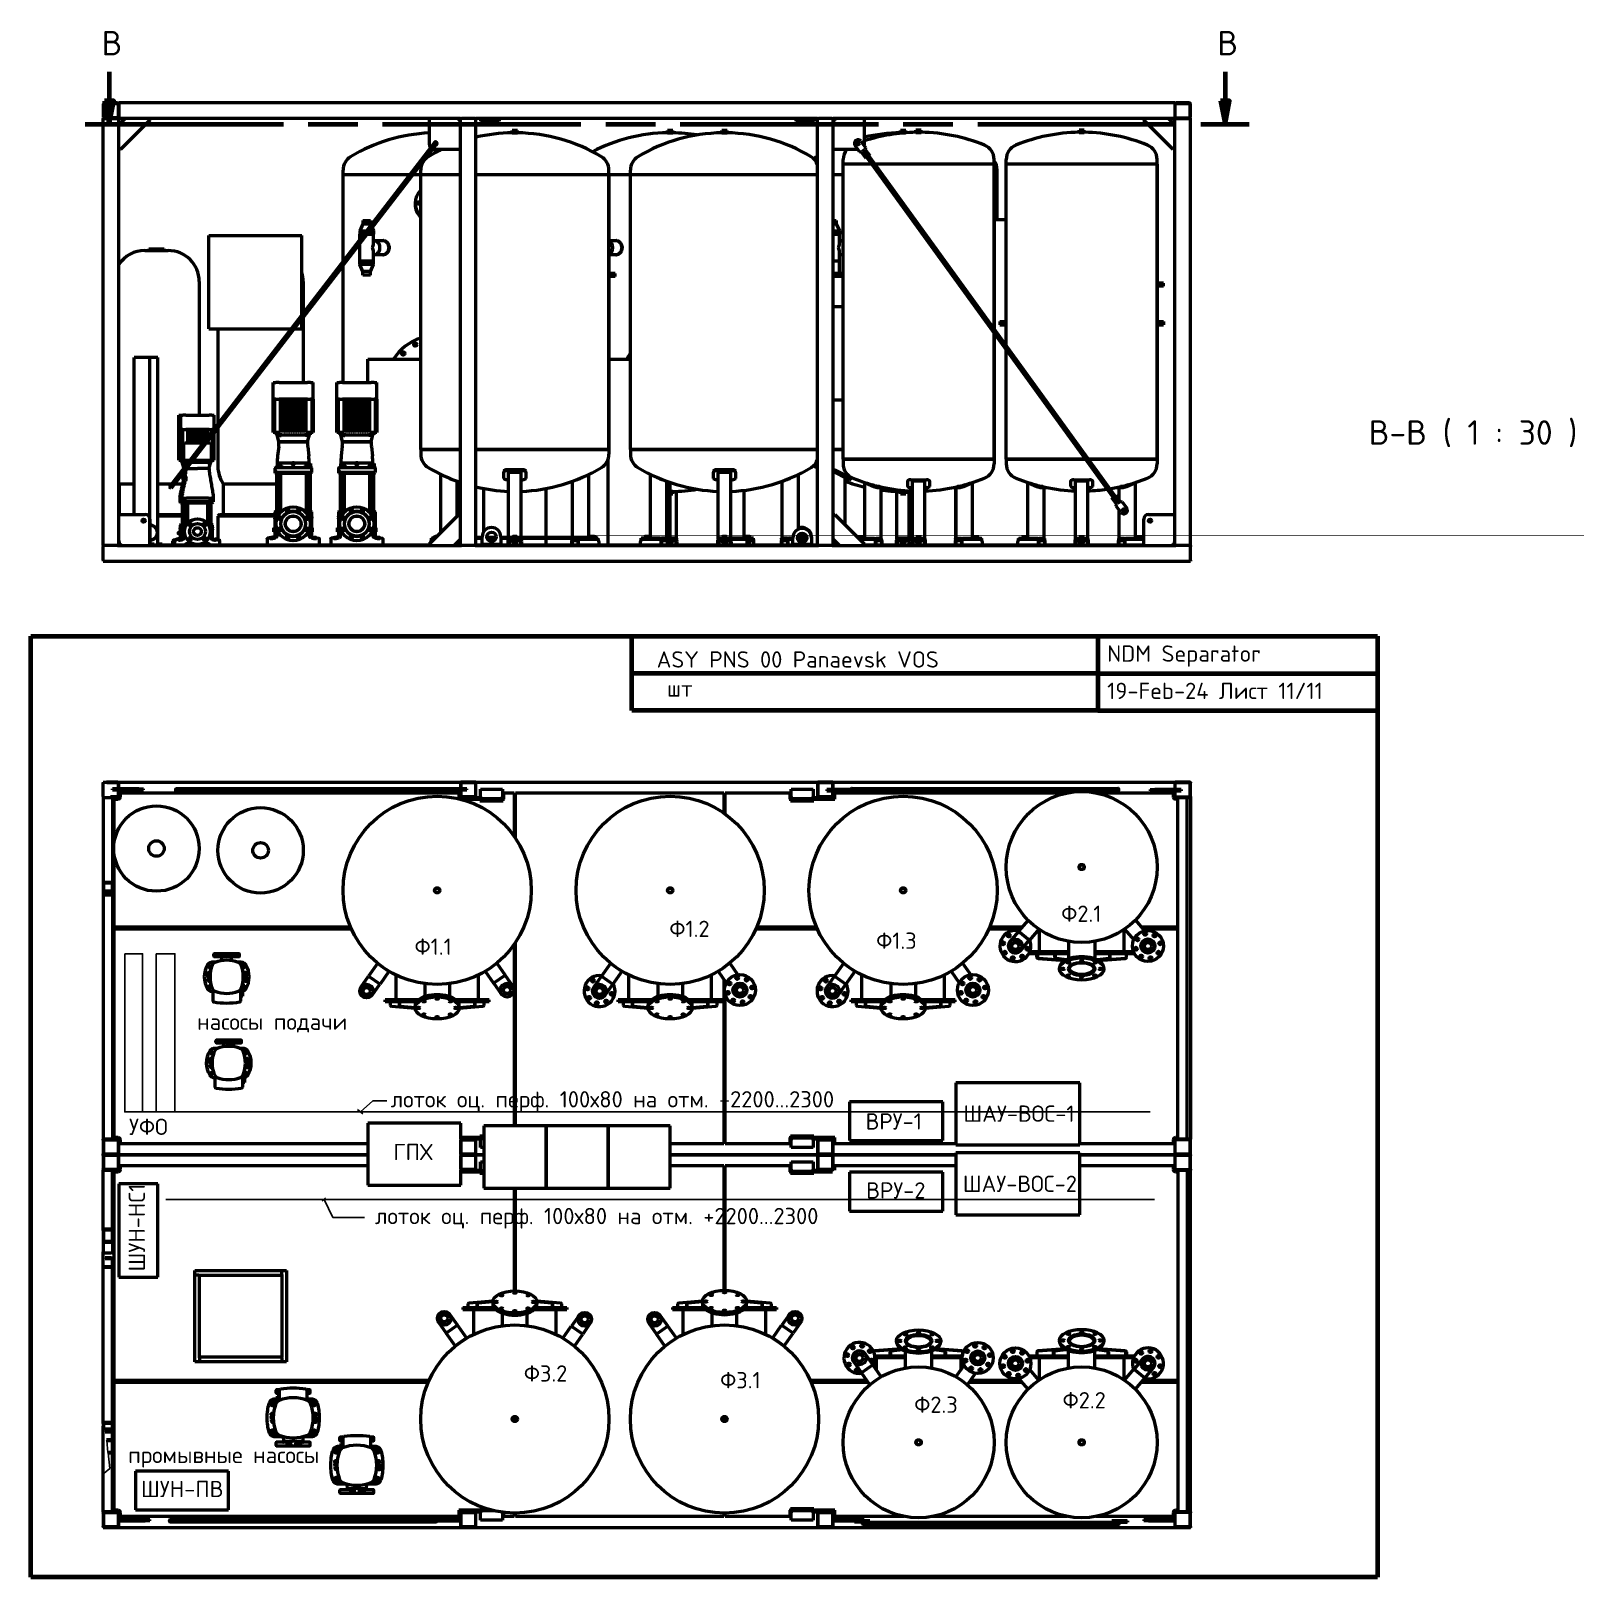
# Model space of a CAD drawing. Header units: millimetres. Extents: x 125 to 10524, y 7125 to 13164.
# Drawn here: x 4881 to 5875, y 10608 to 11604 of the extents above; entities that cross this region are included whole.
import ezdxf

# ---------------------------------------------------------------- set-up
doc = ezdxf.new("R2010")
doc.units = ezdxf.units.MM
doc.header["$LTSCALE"] = 4
doc.linetypes.add('CHAIN', pattern=[0.3543, 0.2362, -0.0295, 0.0591, -0.0295])
for name, color, linetype, lineweight in [('Border (ISO)', 7, 'Continuous', 70), ('Break Line (ISO)', 7, 'Continuous', 25), ('Hatch (ISO)', 7, 'Continuous', 18), ('Section Line (ISO)', 7, 'CHAIN', 70), ('Symbol (ISO)', 7, 'Continuous', 25), ('Visible (ISO)', 7, 'Continuous', 50)]:
    doc.layers.add(name, color=color, linetype=linetype, lineweight=lineweight)
doc.layers.add('G', color=5, linetype='Continuous')
doc.styles.add('Label Text (DIN)', font='isocpeur.ttf')
doc.styles.add('Note Text (DIN)', font='isocpeur.ttf')
pattern_1 = [(45, (4868.829, 10596.109), (-6.73519, 6.73519), [])]
pattern_2 = [(135.0002, (4868.829, 10596.109), (-6.73517, -6.73522), [])]
pattern_3 = [(60, (4868.829, 10596.109), (-8.24889, 4.7625), [])]
pattern_4 = [(120.0002, (4868.829, 10596.109), (-8.24888, -4.76253), [])]
pattern_5 = [(30, (4868.829, 10596.109), (-4.7625, 8.24889), [])]
pattern_6 = [(150.0002, (4868.829, 10596.109), (-4.76246, -8.24891), [])]

msp = doc.modelspace()

# ---------------------------------------------------------------- texts
at = {"layer": 'Symbol (ISO)', "insert": (5742.22, 11335.8), "char_height": 15.75, "attachment_point": 7, "style": 'Label Text (DIN)'}
msp.add_mtext('B-B ( 1 : 30 )', dxfattribs=at)
at = {"layer": 'Symbol (ISO)', "insert": (5283.75, 11204.34), "char_height": 10.5, "width": 283.5261, "attachment_point": 1, "line_spacing_factor": 1.068348, "style": 'Note Text (DIN)'}
msp.add_mtext('\\fISOCPEUR|b0|i0;ASY PNS 00 Panaevsk VOS\\P\\fISOCPEUR|b0|i0; шт', dxfattribs=at)
at = {"layer": 'Symbol (ISO)', "char_height": 10.5, "attachment_point": 1, "style": 'Note Text (DIN)'}
for s, insert, width in [('\\fISOCPEUR|b0|i0;Ф2.1', (5544.26, 11040.58), 26.2403), ('\\fISOCPEUR|b0|i0;Ф1.2', (5291.93, 11030.83), 26.2403), ('\\fISOCPEUR|b0|i0;Ф1.3', (5425.09, 11023.2), 26.2403), ('\\fISOCPEUR|b0|i0;Ф1.1', (5127.84, 11019.37), 24.1461), ('\\fISOCPEUR|b0|i0;насосы подачи', (4987.83, 10971.02), 95.5032), ('лоток оц. перф. 100х80 на отм. +2200...2300', (5112.51, 10921.07), 310.278), ('ВРУ-1', (5418.29, 10906.8), 95.5032), ('ШАУ-ВОС-1', (5481.25, 10911.82), 95.5032), ('\\fISOCPEUR|b0|i0;УФО', (4944, 10903.36), 27.2922), ('ГПХ', (5114.2, 10887.12), 95.5032), ('ШАУ-ВОС-2', (5480.86, 10866.65), 95.5032), ('ВРУ-2', (5418.69, 10862.37), 95.5032), ('лоток оц. перф. 100х80 на отм. +2200...2300', (5102.4, 10845.88), 310.278), ('\\fISOCPEUR|b0|i0;Ф3.2', (5198.22, 10744.49), 28.3344), ('\\fISOCPEUR|b0|i0;Ф3.1', (5324.63, 10740.18), 26.2403), ('\\fISOCPEUR|b0|i0;Ф2.3', (5449.61, 10724.37), 28.3344), ('\\fISOCPEUR|b0|i0;Ф2.2', (5545.14, 10727.25), 28.3344), ('\\fISOCPEUR|b0|i0;промывные насосы', (4943.43, 10692.01), 119.6396), ('ШУН-ПВ', (4951.67, 10670.08), 95.5032)]:
    msp.add_mtext(s, dxfattribs=dict(at, insert=insert, width=width))
at = {"layer": 'Symbol (ISO)', "insert": (4943.75, 10804.94), "char_height": 10.5, "width": 95.5032, "attachment_point": 1, "rotation": 90, "style": 'Note Text (DIN)'}
msp.add_mtext('ШУН-НС1', dxfattribs=at)

# ---------------------------------------------------------------- blocks, each defined once
blk = doc.blocks.new('Borders right top border')
at = {"layer": 'Border (ISO)'}
for p, q in [((4, 206), (293, 206)), ((4, 4), (4, 206)), ((133, 190), (133, 206)), ((233, 206), (233, 190)), ((293, 206), (293, 4)), ((233, 198), (133, 198)), ((233, 198), (293, 198)), ((233, 190), (133, 190)), ((233, 190), (293, 190)), ((293, 4), (4, 4))]:
    blk.add_line(p, q, dxfattribs=at)
at = {"layer": 'Border (ISO)', "insert": (235, 204), "char_height": 3.5, "attachment_point": 1, "line_spacing_factor": 1.371429, "style": 'Note Text (DIN)'}
blk.add_mtext('\\fISOCPEUR|b0|i0;NDM Separator\\P\\fISOCPEUR|b0|i0;19-Feb-24 Лист 11/11', dxfattribs=at)
blk = doc.blocks.new('2dTransSection0')
at = {"layer": 'Section Line (ISO)', "linetype": 'Continuous'}
for p, q in [((20.8, 327.17), (20.8, 320.91)), ((260.29, 327.17), (260.29, 320.91)), ((19.8, 320.91), (20.8, 315.91)), ((21.8, 320.91), (19.8, 320.91)), ((20.8, 320.91), (20.8, 315.91)), ((20.8, 315.91), (21.8, 320.91)), ((259.29, 320.91), (260.29, 315.91)), ((261.29, 320.91), (259.29, 320.91)), ((260.29, 320.91), (260.29, 315.91)), ((260.29, 315.91), (261.29, 320.91))]:
    blk.add_line(p, q, dxfattribs=at)
at = {"layer": 'Section Line (ISO)', "linetype": 'CHAIN', "ltscale": 45.063908}
blk.add_line((15.62, 315.91), (265.48, 315.91), dxfattribs=at)
at = {"layer": 'Section Line (ISO)', "linetype": 'Continuous', "lineweight": 140}
for p, q in [((15.62, 315.91), (25.98, 315.91)), ((255.11, 315.91), (265.48, 315.91))]:
    blk.add_line(p, q, dxfattribs=at)
at = {"layer": 'Section Line (ISO)', "linetype": 'Continuous', "flags": 128}
for points in [[(19.8, 320.91), (20.8, 315.91), (21.8, 320.91), (19.8, 320.91)], [(259.29, 320.91), (260.29, 315.91), (261.29, 320.91), (259.29, 320.91)]]:
    blk.add_lwpolyline(points, dxfattribs=at)
at = {"layer": 'Section Line (ISO)'}
for points in [[(19.8, 320.91), (20.8, 315.91), (21.8, 320.91), (19.8, 320.91)], [(259.29, 320.91), (260.29, 315.91), (261.29, 320.91), (259.29, 320.91)]]:
    blk.add_solid(points, dxfattribs=at)
at = {"layer": 'Section Line (ISO)', "char_height": 5.25, "attachment_point": 7, "style": 'Label Text (DIN)'}
for insert in [(19.16, 330.67), (258.65, 330.67)]:
    blk.add_mtext('B', dxfattribs=dict(at, insert=insert))

# ---------------------------------------------------------------- hatches: boundary and pattern name
at = {"layer": 'Hatch (ISO)'}
h = msp.add_hatch(dxfattribs=at)
h.set_pattern_fill('ANSI31', color=256, scale=76.2, style=0)
h.set_pattern_definition(pattern_1)
edge = h.paths.add_edge_path()
edge.add_line((4929.61, 11119.73), (4929.51, 11120.13))
edge.add_line((4929.51, 11120.13), (4936.61, 11120.13))
edge.add_ellipse((4936.61, 11119.33), major_axis=(0, 0.8), ratio=1, start_angle=270, end_angle=360, ccw=False)
edge.add_line((4937.41, 11119.33), (4937.41, 11110.93))
edge.add_ellipse((4936.61, 11110.93), major_axis=(0.8, 0), ratio=1, start_angle=270, end_angle=360, ccw=False)
edge.add_line((4936.61, 11110.13), (4932.08, 11110.13))
edge.add_line((4932.08, 11110.13), (4931.98, 11110.53))
edge.add_line((4931.98, 11110.53), (4936.61, 11110.53))
edge.add_ellipse((4936.61, 11110.93), major_axis=(0, -0.4), ratio=1, start_angle=0, end_angle=90)
edge.add_line((4937.01, 11110.93), (4937.01, 11119.33))
edge.add_ellipse((4936.61, 11119.33), major_axis=(0.4, 0), ratio=1, start_angle=0, end_angle=90)
edge.add_line((4936.61, 11119.73), (4929.61, 11119.73))
h = msp.add_hatch(dxfattribs=at)
h.set_pattern_fill('ANSI31', color=256, scale=76.2, angle=75.00018, style=0)
h.set_pattern_definition(pattern_4)
h.paths.add_polyline_path([(5161.41, 11115.03), (5161.41, 11115.83), (5157.81, 11115.83), (5157.41, 11115.83), (5141.41, 11115.83), (5141.41, 11115.03), (5157.41, 11115.03), (5157.81, 11115.03)])
h = msp.add_hatch(dxfattribs=at)
h.set_pattern_fill('ANSI31', color=256, scale=76.2, angle=14.99998, style=0)
h.set_pattern_definition(pattern_3)
edge = h.paths.add_edge_path()
edge.add_line((5166.81, 11120.13), (5158.01, 11120.13))
edge.add_ellipse((5158.01, 11119.53), major_axis=(-0.6, 0), ratio=1, start_angle=270, end_angle=360)
edge.add_line((5157.41, 11119.53), (5157.41, 11115.83))
edge.add_line((5157.41, 11115.83), (5157.41, 11115.03))
edge.add_line((5157.41, 11115.03), (5157.41, 11110.73))
edge.add_ellipse((5158.01, 11110.73), major_axis=(0, -0.6), ratio=1, start_angle=270, end_angle=360)
edge.add_line((5158.01, 11110.13), (5166.81, 11110.13))
edge.add_ellipse((5166.81, 11110.73), major_axis=(0.6, 0), ratio=1, start_angle=270, end_angle=360)
edge.add_line((5167.41, 11110.73), (5167.41, 11119.53))
edge.add_ellipse((5166.81, 11119.53), major_axis=(0, 0.6), ratio=1, start_angle=270, end_angle=360)
edge = h.paths.add_edge_path(flags=0)
edge.add_ellipse((5158.21, 11119.33), major_axis=(0, 0.4), ratio=1, start_angle=0, end_angle=90)
edge.add_line((5157.81, 11119.33), (5157.81, 11115.83))
edge.add_line((5157.81, 11115.83), (5157.81, 11115.03))
edge.add_line((5157.81, 11115.03), (5157.81, 11110.93))
edge.add_ellipse((5158.21, 11110.93), major_axis=(-0.4, 0), ratio=1, start_angle=0, end_angle=90)
edge.add_line((5158.21, 11110.53), (5166.61, 11110.53))
edge.add_ellipse((5166.61, 11110.93), major_axis=(0, -0.4), ratio=1, start_angle=0, end_angle=90)
edge.add_line((5167.01, 11110.93), (5167.01, 11119.33))
edge.add_ellipse((5166.61, 11119.33), major_axis=(0.4, 0), ratio=1, start_angle=0, end_angle=90)
edge.add_line((5166.61, 11119.73), (5158.21, 11119.73))
h = msp.add_hatch(dxfattribs=at)
h.set_pattern_fill('ANSI31', color=256, scale=76.2, angle=105.00025, style=0)
h.set_pattern_definition(pattern_6)
edge = h.paths.add_edge_path()
edge.add_line((5388.01, 11110.13), (5396.81, 11110.13))
edge.add_ellipse((5396.81, 11110.73), major_axis=(0.6, 0), ratio=1, start_angle=270, end_angle=360)
edge.add_line((5397.41, 11110.73), (5397.41, 11114.43))
edge.add_line((5397.41, 11114.43), (5397.41, 11115.23))
edge.add_line((5397.41, 11115.23), (5397.41, 11119.53))
edge.add_ellipse((5396.81, 11119.53), major_axis=(0, 0.6), ratio=1, start_angle=270, end_angle=360)
edge.add_line((5396.81, 11120.13), (5388.01, 11120.13))
edge.add_ellipse((5388.01, 11119.53), major_axis=(-0.6, 0), ratio=1, start_angle=270, end_angle=360)
edge.add_line((5387.41, 11119.53), (5387.41, 11110.73))
edge.add_ellipse((5388.01, 11110.73), major_axis=(0, -0.6), ratio=1, start_angle=270, end_angle=360)
edge = h.paths.add_edge_path(flags=0)
edge.add_ellipse((5396.61, 11110.93), major_axis=(0, -0.4), ratio=1, start_angle=0, end_angle=90)
edge.add_line((5397.01, 11110.93), (5397.01, 11114.43))
edge.add_line((5397.01, 11114.43), (5397.01, 11115.23))
edge.add_line((5397.01, 11115.23), (5397.01, 11119.33))
edge.add_ellipse((5396.61, 11119.33), major_axis=(0.4, 0), ratio=1, start_angle=0, end_angle=90)
edge.add_line((5396.61, 11119.73), (5388.21, 11119.73))
edge.add_ellipse((5388.21, 11119.33), major_axis=(0, 0.4), ratio=1, start_angle=0, end_angle=90)
edge.add_line((5387.81, 11119.33), (5387.81, 11110.93))
edge.add_ellipse((5388.21, 11110.93), major_axis=(-0.4, 0), ratio=1, start_angle=0, end_angle=90)
edge.add_line((5388.21, 11110.53), (5396.61, 11110.53))
h = msp.add_hatch(dxfattribs=at)
h.set_pattern_fill('ANSI31', color=256, scale=76.2, angle=-14.99998, style=0)
h.set_pattern_definition(pattern_5)
h.paths.add_polyline_path([(5393.41, 11115.23), (5393.41, 11114.43), (5397.01, 11114.43), (5397.41, 11114.43), (5413.41, 11114.43), (5413.41, 11115.23), (5397.41, 11115.23), (5397.01, 11115.23)])
h = msp.add_hatch(dxfattribs=at)
h.set_pattern_fill('ANSI31', color=256, scale=76.2, angle=75.00018, style=0)
h.set_pattern_definition(pattern_4)
edge = h.paths.add_edge_path()
edge.add_line((5618.01, 11110.13), (5626.81, 11110.13))
edge.add_ellipse((5626.81, 11110.73), major_axis=(0.6, 0), ratio=1, start_angle=270, end_angle=360)
edge.add_line((5627.41, 11110.73), (5627.41, 11119.53))
edge.add_ellipse((5626.81, 11119.53), major_axis=(0, 0.6), ratio=1, start_angle=270, end_angle=360)
edge.add_line((5626.81, 11120.13), (5618.01, 11120.13))
edge.add_ellipse((5618.01, 11119.53), major_axis=(-0.6, 0), ratio=1, start_angle=270, end_angle=360)
edge.add_line((5617.41, 11119.53), (5617.41, 11110.73))
edge.add_ellipse((5618.01, 11110.73), major_axis=(0, -0.6), ratio=1, start_angle=270, end_angle=360)
edge = h.paths.add_edge_path(flags=0)
edge.add_line((5617.71, 11110.73), (5617.71, 11119.53))
edge.add_ellipse((5618.01, 11119.53), major_axis=(0, 0.3), ratio=1, start_angle=0, end_angle=90, ccw=False)
edge.add_line((5618.01, 11119.83), (5626.81, 11119.83))
edge.add_ellipse((5626.81, 11119.53), major_axis=(0.3, 0), ratio=1, start_angle=0, end_angle=90, ccw=False)
edge.add_line((5627.11, 11119.53), (5627.11, 11110.73))
edge.add_ellipse((5626.81, 11110.73), major_axis=(0, -0.3), ratio=1, start_angle=0, end_angle=90, ccw=False)
edge.add_line((5626.81, 11110.43), (5618.01, 11110.43))
edge.add_ellipse((5618.01, 11110.73), major_axis=(-0.3, 0), ratio=1, start_angle=0, end_angle=90, ccw=False)
h = msp.add_hatch(dxfattribs=at)
h.set_pattern_fill('ANSI31', color=256, scale=76.2, angle=14.99998, style=0)
h.set_pattern_definition(pattern_3)
edge = h.paths.add_edge_path()
edge.add_line((4932.81, 11055.52), (4928.01, 11055.52))
edge.add_ellipse((4928.01, 11054.92), major_axis=(-0.6, 0), ratio=1, start_angle=270, end_angle=360)
edge.add_line((4927.41, 11054.92), (4927.41, 11050.12))
edge.add_ellipse((4928.01, 11050.12), major_axis=(0, -0.6), ratio=1, start_angle=270, end_angle=360)
edge.add_line((4928.01, 11049.52), (4932.81, 11049.52))
edge.add_ellipse((4932.81, 11050.12), major_axis=(0.6, 0), ratio=1, start_angle=270, end_angle=360)
edge.add_line((4933.41, 11050.12), (4933.41, 11054.92))
edge.add_ellipse((4932.81, 11054.92), major_axis=(0, 0.6), ratio=1, start_angle=270, end_angle=360)
edge = h.paths.add_edge_path(flags=0)
edge.add_line((4927.71, 11050.12), (4927.71, 11054.92))
edge.add_ellipse((4928.01, 11054.92), major_axis=(0, 0.3), ratio=1, start_angle=0, end_angle=90, ccw=False)
edge.add_line((4928.01, 11055.22), (4932.81, 11055.22))
edge.add_ellipse((4932.81, 11054.92), major_axis=(0.3, 0), ratio=1, start_angle=0, end_angle=90, ccw=False)
edge.add_line((4933.11, 11054.92), (4933.11, 11050.12))
edge.add_ellipse((4932.81, 11050.12), major_axis=(0, -0.3), ratio=1, start_angle=0, end_angle=90, ccw=False)
edge.add_line((4932.81, 11049.82), (4928.01, 11049.82))
edge.add_ellipse((4928.01, 11050.12), major_axis=(-0.3, 0), ratio=1, start_angle=0, end_angle=90, ccw=False)
h = msp.add_hatch(dxfattribs=at)
h.set_pattern_fill('ANSI31', color=256, scale=76.2, angle=90.00021, style=0)
h.set_pattern_definition(pattern_2)
edge = h.paths.add_edge_path()
edge.add_line((4928.21, 10880.13), (4936.61, 10880.13))
edge.add_ellipse((4936.61, 10880.93), major_axis=(0.8, 0), ratio=1, start_angle=270, end_angle=360)
edge.add_line((4937.41, 10880.93), (4937.41, 10889.33))
edge.add_ellipse((4936.61, 10889.33), major_axis=(0, 0.8), ratio=1, start_angle=270, end_angle=360)
edge.add_line((4936.61, 10890.13), (4928.21, 10890.13))
edge.add_ellipse((4928.21, 10889.33), major_axis=(-0.8, 0), ratio=1, start_angle=270, end_angle=360)
edge.add_line((4927.41, 10889.33), (4927.41, 10880.93))
edge.add_ellipse((4928.21, 10880.93), major_axis=(0, -0.8), ratio=1, start_angle=270, end_angle=360)
edge = h.paths.add_edge_path(flags=0)
edge.add_line((4927.81, 10880.93), (4927.81, 10889.33))
edge.add_ellipse((4928.21, 10889.33), major_axis=(0, 0.4), ratio=1, start_angle=0, end_angle=90, ccw=False)
edge.add_line((4928.21, 10889.73), (4936.61, 10889.73))
edge.add_ellipse((4936.61, 10889.33), major_axis=(0.4, 0), ratio=1, start_angle=0, end_angle=90, ccw=False)
edge.add_line((4937.01, 10889.33), (4937.01, 10880.93))
edge.add_ellipse((4936.61, 10880.93), major_axis=(0, -0.4), ratio=1, start_angle=0, end_angle=90, ccw=False)
edge.add_line((4936.61, 10880.53), (4928.21, 10880.53))
edge.add_ellipse((4928.21, 10880.93), major_axis=(-0.4, 0), ratio=1, start_angle=0, end_angle=90, ccw=False)
h = msp.add_hatch(dxfattribs=at)
h.set_pattern_fill('ANSI31', color=256, scale=76.2, angle=90.00021, style=0)
h.set_pattern_definition(pattern_2)
edge = h.paths.add_edge_path()
edge.add_line((5166.81, 10890.13), (5158.01, 10890.13))
edge.add_ellipse((5158.01, 10889.53), major_axis=(-0.6, 0), ratio=1, start_angle=270, end_angle=360)
edge.add_line((5157.41, 10889.53), (5157.41, 10880.73))
edge.add_ellipse((5158.01, 10880.73), major_axis=(0, -0.6), ratio=1, start_angle=270, end_angle=360)
edge.add_line((5158.01, 10880.13), (5166.81, 10880.13))
edge.add_ellipse((5166.81, 10880.73), major_axis=(0.6, 0), ratio=1, start_angle=270, end_angle=360)
edge.add_line((5167.41, 10880.73), (5167.41, 10889.53))
edge.add_ellipse((5166.81, 10889.53), major_axis=(0, 0.6), ratio=1, start_angle=270, end_angle=360)
edge = h.paths.add_edge_path(flags=0)
edge.add_ellipse((5158.21, 10889.33), major_axis=(0, 0.4), ratio=1, start_angle=0, end_angle=90)
edge.add_line((5157.81, 10889.33), (5157.81, 10880.93))
edge.add_ellipse((5158.21, 10880.93), major_axis=(-0.4, 0), ratio=1, start_angle=0, end_angle=90)
edge.add_line((5158.21, 10880.53), (5166.61, 10880.53))
edge.add_ellipse((5166.61, 10880.93), major_axis=(0, -0.4), ratio=1, start_angle=0, end_angle=90)
edge.add_line((5167.01, 10880.93), (5167.01, 10889.33))
edge.add_ellipse((5166.61, 10889.33), major_axis=(0.4, 0), ratio=1, start_angle=0, end_angle=90)
edge.add_line((5166.61, 10889.73), (5158.21, 10889.73))
h = msp.add_hatch(dxfattribs=at)
h.set_pattern_fill('ANSI31', color=256, scale=76.2, style=0)
h.set_pattern_definition(pattern_1)
edge = h.paths.add_edge_path()
edge.add_line((5387.41, 10889.53), (5387.41, 10880.73))
edge.add_ellipse((5388.01, 10880.73), major_axis=(0, -0.6), ratio=1, start_angle=270, end_angle=360)
edge.add_line((5388.01, 10880.13), (5396.81, 10880.13))
edge.add_ellipse((5396.81, 10880.73), major_axis=(0.6, 0), ratio=1, start_angle=270, end_angle=360)
edge.add_line((5397.41, 10880.73), (5397.41, 10889.53))
edge.add_ellipse((5396.81, 10889.53), major_axis=(0, 0.6), ratio=1, start_angle=270, end_angle=360)
edge.add_line((5396.81, 10890.13), (5388.01, 10890.13))
edge.add_ellipse((5388.01, 10889.53), major_axis=(-0.6, 0), ratio=1, start_angle=270, end_angle=360)
edge = h.paths.add_edge_path(flags=0)
edge.add_ellipse((5388.21, 10880.93), major_axis=(-0.4, 0), ratio=1, start_angle=0, end_angle=90)
edge.add_line((5388.21, 10880.53), (5396.61, 10880.53))
edge.add_ellipse((5396.61, 10880.93), major_axis=(0, -0.4), ratio=1, start_angle=0, end_angle=90)
edge.add_line((5397.01, 10880.93), (5397.01, 10889.33))
edge.add_ellipse((5396.61, 10889.33), major_axis=(0.4, 0), ratio=1, start_angle=0, end_angle=90)
edge.add_line((5396.61, 10889.73), (5388.21, 10889.73))
edge.add_ellipse((5388.21, 10889.33), major_axis=(0, 0.4), ratio=1, start_angle=0, end_angle=90)
edge.add_line((5387.81, 10889.33), (5387.81, 10880.93))
h = msp.add_hatch(dxfattribs=at)
h.set_pattern_fill('ANSI31', color=256, scale=76.2, angle=-14.99998, style=0)
h.set_pattern_definition(pattern_5)
edge = h.paths.add_edge_path()
edge.add_line((5618.01, 10880.13), (5626.81, 10880.13))
edge.add_ellipse((5626.81, 10880.73), major_axis=(0.6, 0), ratio=1, start_angle=270, end_angle=360)
edge.add_line((5627.41, 10880.73), (5627.41, 10889.53))
edge.add_ellipse((5626.81, 10889.53), major_axis=(0, 0.6), ratio=1, start_angle=270, end_angle=360)
edge.add_line((5626.81, 10890.13), (5618.01, 10890.13))
edge.add_ellipse((5618.01, 10889.53), major_axis=(-0.6, 0), ratio=1, start_angle=270, end_angle=360)
edge.add_line((5617.41, 10889.53), (5617.41, 10880.73))
edge.add_ellipse((5618.01, 10880.73), major_axis=(0, -0.6), ratio=1, start_angle=270, end_angle=360)
edge = h.paths.add_edge_path(flags=0)
edge.add_line((5617.71, 10880.73), (5617.71, 10889.53))
edge.add_ellipse((5618.01, 10889.53), major_axis=(0, 0.3), ratio=1, start_angle=0, end_angle=90, ccw=False)
edge.add_line((5618.01, 10889.83), (5626.81, 10889.83))
edge.add_ellipse((5626.81, 10889.53), major_axis=(0.3, 0), ratio=1, start_angle=0, end_angle=90, ccw=False)
edge.add_line((5627.11, 10889.53), (5627.11, 10880.73))
edge.add_ellipse((5626.81, 10880.73), major_axis=(0, -0.3), ratio=1, start_angle=0, end_angle=90, ccw=False)
edge.add_line((5626.81, 10880.43), (5618.01, 10880.43))
edge.add_ellipse((5618.01, 10880.73), major_axis=(-0.3, 0), ratio=1, start_angle=0, end_angle=90, ccw=False)
h = msp.add_hatch(dxfattribs=at)
h.set_pattern_fill('ANSI31', color=256, scale=76.2, style=0)
h.set_pattern_definition(pattern_1)
edge = h.paths.add_edge_path()
edge.add_line((4936.61, 10880.13), (4928.21, 10880.13))
edge.add_ellipse((4928.21, 10879.33), major_axis=(-0.8, 0), ratio=1, start_angle=270, end_angle=360)
edge.add_line((4927.41, 10879.33), (4927.41, 10870.93))
edge.add_ellipse((4928.21, 10870.93), major_axis=(0, -0.8), ratio=1, start_angle=270, end_angle=360)
edge.add_line((4928.21, 10870.13), (4936.61, 10870.13))
edge.add_ellipse((4936.61, 10870.93), major_axis=(0.8, 0), ratio=1, start_angle=270, end_angle=360)
edge.add_line((4937.41, 10870.93), (4937.41, 10879.33))
edge.add_ellipse((4936.61, 10879.33), major_axis=(0, 0.8), ratio=1, start_angle=270, end_angle=360)
edge = h.paths.add_edge_path(flags=0)
edge.add_line((4927.81, 10870.93), (4927.81, 10879.33))
edge.add_ellipse((4928.21, 10879.33), major_axis=(0, 0.4), ratio=1, start_angle=0, end_angle=90, ccw=False)
edge.add_line((4928.21, 10879.73), (4936.61, 10879.73))
edge.add_ellipse((4936.61, 10879.33), major_axis=(0.4, 0), ratio=1, start_angle=0, end_angle=90, ccw=False)
edge.add_line((4937.01, 10879.33), (4937.01, 10870.93))
edge.add_ellipse((4936.61, 10870.93), major_axis=(0, -0.4), ratio=1, start_angle=0, end_angle=90, ccw=False)
edge.add_line((4936.61, 10870.53), (4928.21, 10870.53))
edge.add_ellipse((4928.21, 10870.93), major_axis=(-0.4, 0), ratio=1, start_angle=0, end_angle=90, ccw=False)
h = msp.add_hatch(dxfattribs=at)
h.set_pattern_fill('ANSI31', color=256, scale=76.2, angle=14.99998, style=0)
h.set_pattern_definition(pattern_3)
edge = h.paths.add_edge_path()
edge.add_line((5166.81, 10880.13), (5158.01, 10880.13))
edge.add_ellipse((5158.01, 10879.53), major_axis=(-0.6, 0), ratio=1, start_angle=270, end_angle=360)
edge.add_line((5157.41, 10879.53), (5157.41, 10870.73))
edge.add_ellipse((5158.01, 10870.73), major_axis=(0, -0.6), ratio=1, start_angle=270, end_angle=360)
edge.add_line((5158.01, 10870.13), (5166.81, 10870.13))
edge.add_ellipse((5166.81, 10870.73), major_axis=(0.6, 0), ratio=1, start_angle=270, end_angle=360)
edge.add_line((5167.41, 10870.73), (5167.41, 10879.53))
edge.add_ellipse((5166.81, 10879.53), major_axis=(0, 0.6), ratio=1, start_angle=270, end_angle=360)
edge = h.paths.add_edge_path(flags=0)
edge.add_ellipse((5158.21, 10879.33), major_axis=(0, 0.4), ratio=1, start_angle=0, end_angle=90)
edge.add_line((5157.81, 10879.33), (5157.81, 10870.93))
edge.add_ellipse((5158.21, 10870.93), major_axis=(-0.4, 0), ratio=1, start_angle=0, end_angle=90)
edge.add_line((5158.21, 10870.53), (5166.61, 10870.53))
edge.add_ellipse((5166.61, 10870.93), major_axis=(0, -0.4), ratio=1, start_angle=0, end_angle=90)
edge.add_line((5167.01, 10870.93), (5167.01, 10879.33))
edge.add_ellipse((5166.61, 10879.33), major_axis=(0.4, 0), ratio=1, start_angle=0, end_angle=90)
edge.add_line((5166.61, 10879.73), (5158.21, 10879.73))
h = msp.add_hatch(dxfattribs=at)
h.set_pattern_fill('ANSI31', color=256, scale=76.2, angle=-14.99998, style=0)
h.set_pattern_definition(pattern_5)
edge = h.paths.add_edge_path()
edge.add_line((5396.81, 10880.13), (5388.01, 10880.13))
edge.add_ellipse((5388.01, 10879.53), major_axis=(-0.6, 0), ratio=1, start_angle=270, end_angle=360)
edge.add_line((5387.41, 10879.53), (5387.41, 10870.73))
edge.add_ellipse((5388.01, 10870.73), major_axis=(0, -0.6), ratio=1, start_angle=270, end_angle=360)
edge.add_line((5388.01, 10870.13), (5396.81, 10870.13))
edge.add_ellipse((5396.81, 10870.73), major_axis=(0.6, 0), ratio=1, start_angle=270, end_angle=360)
edge.add_line((5397.41, 10870.73), (5397.41, 10879.53))
edge.add_ellipse((5396.81, 10879.53), major_axis=(0, 0.6), ratio=1, start_angle=270, end_angle=360)
edge = h.paths.add_edge_path(flags=0)
edge.add_ellipse((5388.21, 10879.33), major_axis=(0, 0.4), ratio=1, start_angle=0, end_angle=90)
edge.add_line((5387.81, 10879.33), (5387.81, 10870.93))
edge.add_ellipse((5388.21, 10870.93), major_axis=(-0.4, 0), ratio=1, start_angle=0, end_angle=90)
edge.add_line((5388.21, 10870.53), (5396.61, 10870.53))
edge.add_ellipse((5396.61, 10870.93), major_axis=(0, -0.4), ratio=1, start_angle=0, end_angle=90)
edge.add_line((5397.01, 10870.93), (5397.01, 10879.33))
edge.add_ellipse((5396.61, 10879.33), major_axis=(0.4, 0), ratio=1, start_angle=0, end_angle=90)
edge.add_line((5396.61, 10879.73), (5388.21, 10879.73))
h = msp.add_hatch(dxfattribs=at)
h.set_pattern_fill('ANSI31', color=256, scale=76.2, style=0)
h.set_pattern_definition(pattern_1)
edge = h.paths.add_edge_path()
edge.add_line((5626.81, 10880.13), (5618.01, 10880.13))
edge.add_ellipse((5618.01, 10879.53), major_axis=(-0.6, 0), ratio=1, start_angle=270, end_angle=360)
edge.add_line((5617.41, 10879.53), (5617.41, 10870.73))
edge.add_ellipse((5618.01, 10870.73), major_axis=(0, -0.6), ratio=1, start_angle=270, end_angle=360)
edge.add_line((5618.01, 10870.13), (5626.81, 10870.13))
edge.add_ellipse((5626.81, 10870.73), major_axis=(0.6, 0), ratio=1, start_angle=270, end_angle=360)
edge.add_line((5627.41, 10870.73), (5627.41, 10879.53))
edge.add_ellipse((5626.81, 10879.53), major_axis=(0, 0.6), ratio=1, start_angle=270, end_angle=360)
edge = h.paths.add_edge_path(flags=0)
edge.add_line((5627.11, 10879.53), (5627.11, 10870.73))
edge.add_ellipse((5626.81, 10870.73), major_axis=(0, -0.3), ratio=1, start_angle=0, end_angle=90, ccw=False)
edge.add_line((5626.81, 10870.43), (5618.01, 10870.43))
edge.add_ellipse((5618.01, 10870.73), major_axis=(-0.3, 0), ratio=1, start_angle=0, end_angle=90, ccw=False)
edge.add_line((5617.71, 10870.73), (5617.71, 10879.53))
edge.add_ellipse((5618.01, 10879.53), major_axis=(0, 0.3), ratio=1, start_angle=0, end_angle=90, ccw=False)
edge.add_line((5618.01, 10879.83), (5626.81, 10879.83))
edge.add_ellipse((5626.81, 10879.53), major_axis=(0.3, 0), ratio=1, start_angle=0, end_angle=90, ccw=False)
h = msp.add_hatch(dxfattribs=at)
h.set_pattern_fill('ANSI31', color=256, scale=76.2, angle=90.00021, style=0)
h.set_pattern_definition(pattern_2)
edge = h.paths.add_edge_path()
edge.add_ellipse((4932.81, 10831.39), major_axis=(0, -0.849), ratio=0.707107, start_angle=90, end_angle=180)
edge.add_line((4932.81, 10832.24), (4928.01, 10832.24))
edge.add_ellipse((4928.01, 10831.39), major_axis=(0, -0.849), ratio=0.707107, start_angle=180, end_angle=270)
edge.add_line((4927.41, 10831.39), (4927.41, 10824.61))
edge.add_ellipse((4928.01, 10824.61), major_axis=(0, 0.849), ratio=0.707107, start_angle=90, end_angle=180)
edge.add_line((4928.01, 10823.76), (4932.81, 10823.76))
edge.add_ellipse((4932.81, 10824.61), major_axis=(0, 0.849), ratio=0.707107, start_angle=180, end_angle=270)
edge.add_line((4933.41, 10824.61), (4933.41, 10831.39))
edge = h.paths.add_edge_path(flags=0)
edge.add_line((4927.71, 10824.61), (4927.71, 10831.39))
edge.add_ellipse((4928.01, 10831.39), major_axis=(0, -0.424), ratio=0.707107, start_angle=180, end_angle=270, ccw=False)
edge.add_line((4928.01, 10831.82), (4932.81, 10831.82))
edge.add_ellipse((4932.81, 10831.39), major_axis=(0, -0.424), ratio=0.707107, start_angle=90, end_angle=180, ccw=False)
edge.add_line((4933.11, 10831.39), (4933.11, 10824.61))
edge.add_ellipse((4932.81, 10824.61), major_axis=(0, 0.424), ratio=0.707107, start_angle=180, end_angle=270, ccw=False)
edge.add_line((4932.81, 10824.18), (4928.01, 10824.18))
edge.add_ellipse((4928.01, 10824.61), major_axis=(0, 0.424), ratio=0.707107, start_angle=90, end_angle=180, ccw=False)
h = msp.add_hatch(dxfattribs=at)
h.set_pattern_fill('ANSI31', color=256, scale=76.2, angle=75.00018, style=0)
h.set_pattern_definition(pattern_4)
edge = h.paths.add_edge_path()
edge.add_line((4927.49, 10807.92), (4927.71, 10808.71))
edge.add_line((4927.71, 10808.71), (4927.71, 10808.23))
edge.add_ellipse((4928.01, 10808.23), major_axis=(-0.3, 0), ratio=1, start_angle=0, end_angle=90)
edge.add_line((4928.01, 10807.93), (4932.81, 10807.93))
edge.add_ellipse((4932.81, 10808.23), major_axis=(0, -0.3), ratio=1, start_angle=0, end_angle=90)
edge.add_line((4933.11, 10808.23), (4933.11, 10813.03))
edge.add_ellipse((4932.81, 10813.03), major_axis=(0.3, 0), ratio=1, start_angle=0, end_angle=90)
edge.add_line((4932.81, 10813.33), (4928.72, 10813.33))
edge.add_line((4928.72, 10813.33), (4928.68, 10813.63))
edge.add_line((4928.68, 10813.63), (4932.81, 10813.63))
edge.add_ellipse((4932.81, 10813.03), major_axis=(0, 0.6), ratio=1, start_angle=270, end_angle=360, ccw=False)
edge.add_line((4933.41, 10813.03), (4933.41, 10808.23))
edge.add_ellipse((4932.81, 10808.23), major_axis=(0.6, 0), ratio=1, start_angle=270, end_angle=360, ccw=False)
edge.add_line((4932.81, 10807.63), (4928.01, 10807.63))
edge.add_ellipse((4928.01, 10808.23), major_axis=(0.31, -0.514), ratio=1, start_angle=270, end_angle=328.89365, ccw=False)
h = msp.add_hatch(dxfattribs=at)
h.set_pattern_fill('ANSI31', color=256, scale=76.2, angle=-14.99998, style=0)
h.set_pattern_definition(pattern_5)
edge = h.paths.add_edge_path()
edge.add_line((4927.71, 10704.48), (4927.41, 10705.31))
edge.add_line((4927.41, 10705.31), (4927.41, 10707.03))
edge.add_ellipse((4928.01, 10707.03), major_axis=(-0.6, 0), ratio=1, start_angle=270, end_angle=360, ccw=False)
edge.add_line((4928.01, 10707.63), (4932.81, 10707.63))
edge.add_ellipse((4932.81, 10707.03), major_axis=(0, 0.6), ratio=1, start_angle=270, end_angle=360, ccw=False)
edge.add_line((4933.41, 10707.03), (4933.41, 10702.23))
edge.add_ellipse((4932.81, 10702.23), major_axis=(0.6, 0), ratio=1, start_angle=270, end_angle=360, ccw=False)
edge.add_line((4932.81, 10701.63), (4928.73, 10701.63))
edge.add_line((4928.73, 10701.63), (4928.62, 10701.93))
edge.add_line((4928.62, 10701.93), (4932.81, 10701.93))
edge.add_ellipse((4932.81, 10702.23), major_axis=(0, -0.3), ratio=1, start_angle=0, end_angle=90)
edge.add_line((4933.11, 10702.23), (4933.11, 10707.03))
edge.add_ellipse((4932.81, 10707.03), major_axis=(0.3, 0), ratio=1, start_angle=0, end_angle=90)
edge.add_line((4932.81, 10707.33), (4928.01, 10707.33))
edge.add_ellipse((4928.01, 10707.03), major_axis=(0, 0.3), ratio=1, start_angle=0, end_angle=90)
edge.add_line((4927.71, 10707.03), (4927.71, 10704.48))
h = msp.add_hatch(dxfattribs=at)
h.set_pattern_fill('ANSI31', color=256, scale=76.2, angle=14.99998, style=0)
h.set_pattern_definition(pattern_3)
edge = h.paths.add_edge_path()
edge.add_line((4930.47, 10688.02), (4932.81, 10688.02))
edge.add_ellipse((4932.81, 10688.87), major_axis=(0, 0.849), ratio=0.707107, start_angle=180, end_angle=270)
edge.add_line((4933.41, 10688.87), (4933.41, 10695.66))
edge.add_ellipse((4932.81, 10695.66), major_axis=(0, -0.849), ratio=0.707107, start_angle=90, end_angle=180)
edge.add_line((4932.81, 10696.5), (4929.58, 10696.5))
edge.add_line((4929.58, 10696.5), (4929.62, 10696.08))
edge.add_line((4929.62, 10696.08), (4932.81, 10696.08))
edge.add_ellipse((4932.81, 10695.66), major_axis=(0, -0.424), ratio=0.707107, start_angle=90, end_angle=180, ccw=False)
edge.add_line((4933.11, 10695.66), (4933.11, 10688.87))
edge.add_ellipse((4932.81, 10688.87), major_axis=(0, 0.424), ratio=0.707107, start_angle=180, end_angle=270, ccw=False)
edge.add_line((4932.81, 10688.44), (4930.43, 10688.44))
edge.add_line((4930.43, 10688.44), (4930.47, 10688.02))
h = msp.add_hatch(dxfattribs=at)
h.set_pattern_fill('ANSI31', color=256, scale=76.2, angle=105.00025, style=0)
h.set_pattern_definition(pattern_6)
edge = h.paths.add_edge_path()
edge.add_line((4928.21, 10640.13), (4936.61, 10640.13))
edge.add_ellipse((4936.61, 10640.93), major_axis=(0.8, 0), ratio=1, start_angle=270, end_angle=360)
edge.add_line((4937.41, 10640.93), (4937.41, 10649.33))
edge.add_ellipse((4936.61, 10649.33), major_axis=(0, 0.8), ratio=1, start_angle=270, end_angle=360)
edge.add_line((4936.61, 10650.13), (4928.21, 10650.13))
edge.add_ellipse((4928.21, 10649.33), major_axis=(-0.8, 0), ratio=1, start_angle=270, end_angle=360)
edge.add_line((4927.41, 10649.33), (4927.41, 10640.93))
edge.add_ellipse((4928.21, 10640.93), major_axis=(0, -0.8), ratio=1, start_angle=270, end_angle=360)
edge = h.paths.add_edge_path(flags=0)
edge.add_line((4927.81, 10640.93), (4927.81, 10649.33))
edge.add_ellipse((4928.21, 10649.33), major_axis=(0, 0.4), ratio=1, start_angle=0, end_angle=90, ccw=False)
edge.add_line((4928.21, 10649.73), (4936.61, 10649.73))
edge.add_ellipse((4936.61, 10649.33), major_axis=(0.4, 0), ratio=1, start_angle=0, end_angle=90, ccw=False)
edge.add_line((4937.01, 10649.33), (4937.01, 10640.93))
edge.add_ellipse((4936.61, 10640.93), major_axis=(0, -0.4), ratio=1, start_angle=0, end_angle=90, ccw=False)
edge.add_line((4936.61, 10640.53), (4928.21, 10640.53))
edge.add_ellipse((4928.21, 10640.93), major_axis=(-0.4, 0), ratio=1, start_angle=0, end_angle=90, ccw=False)
h = msp.add_hatch(dxfattribs=at)
h.set_pattern_fill('ANSI31', color=256, scale=76.2, angle=14.99998, style=0)
h.set_pattern_definition(pattern_3)
h.paths.add_polyline_path([(4937.78, 10645.13), (4937.78, 10644.73), (4954.78, 10644.73), (4954.78, 10645.13)])
h = msp.add_hatch(dxfattribs=at)
h.set_pattern_fill('ANSI31', color=256, scale=76.2, angle=105.00025, style=0)
h.set_pattern_definition(pattern_6)
h.paths.add_polyline_path([(5157.41, 10644.33), (5157.41, 10645.13), (5137.41, 10645.13), (5137.41, 10644.33)])
h = msp.add_hatch(dxfattribs=at)
h.set_pattern_fill('ANSI31', color=256, scale=76.2, angle=90.00021, style=0)
h.set_pattern_definition(pattern_2)
edge = h.paths.add_edge_path()
edge.add_line((5166.81, 10650.13), (5158.01, 10650.13))
edge.add_ellipse((5158.01, 10649.53), major_axis=(-0.6, 0), ratio=1, start_angle=270, end_angle=360)
edge.add_line((5157.41, 10649.53), (5157.41, 10645.13))
edge.add_line((5157.41, 10645.13), (5157.41, 10644.33))
edge.add_line((5157.41, 10644.33), (5157.41, 10640.73))
edge.add_ellipse((5158.01, 10640.73), major_axis=(0, -0.6), ratio=1, start_angle=270, end_angle=360)
edge.add_line((5158.01, 10640.13), (5166.81, 10640.13))
edge.add_ellipse((5166.81, 10640.73), major_axis=(0.6, 0), ratio=1, start_angle=270, end_angle=360)
edge.add_line((5167.41, 10640.73), (5167.41, 10649.53))
edge.add_ellipse((5166.81, 10649.53), major_axis=(0, 0.6), ratio=1, start_angle=270, end_angle=360)
edge = h.paths.add_edge_path(flags=0)
edge.add_ellipse((5158.21, 10649.33), major_axis=(0, 0.4), ratio=1, start_angle=0, end_angle=90)
edge.add_line((5157.81, 10649.33), (5157.81, 10640.93))
edge.add_ellipse((5158.21, 10640.93), major_axis=(-0.4, 0), ratio=1, start_angle=0, end_angle=90)
edge.add_line((5158.21, 10640.53), (5166.61, 10640.53))
edge.add_ellipse((5166.61, 10640.93), major_axis=(0, -0.4), ratio=1, start_angle=0, end_angle=90)
edge.add_line((5167.01, 10640.93), (5167.01, 10649.33))
edge.add_ellipse((5166.61, 10649.33), major_axis=(0.4, 0), ratio=1, start_angle=0, end_angle=90)
edge.add_line((5166.61, 10649.73), (5158.21, 10649.73))
h = msp.add_hatch(dxfattribs=at)
h.set_pattern_fill('ANSI31', color=256, scale=76.2, angle=75.00018, style=0)
h.set_pattern_definition(pattern_4)
edge = h.paths.add_edge_path()
edge.add_line((5397.41, 10640.73), (5397.41, 10644.33))
edge.add_line((5397.41, 10644.33), (5397.41, 10645.13))
edge.add_line((5397.41, 10645.13), (5397.41, 10649.53))
edge.add_ellipse((5396.81, 10649.53), major_axis=(0, 0.6), ratio=1, start_angle=270, end_angle=360)
edge.add_line((5396.81, 10650.13), (5388.01, 10650.13))
edge.add_ellipse((5388.01, 10649.53), major_axis=(-0.6, 0), ratio=1, start_angle=270, end_angle=360)
edge.add_line((5387.41, 10649.53), (5387.41, 10640.73))
edge.add_ellipse((5388.01, 10640.73), major_axis=(0, -0.6), ratio=1, start_angle=270, end_angle=360)
edge.add_line((5388.01, 10640.13), (5396.81, 10640.13))
edge.add_ellipse((5396.81, 10640.73), major_axis=(0.6, 0), ratio=1, start_angle=270, end_angle=360)
edge = h.paths.add_edge_path(flags=0)
edge.add_ellipse((5396.61, 10649.33), major_axis=(0.4, 0), ratio=1, start_angle=0, end_angle=90)
edge.add_line((5396.61, 10649.73), (5388.21, 10649.73))
edge.add_ellipse((5388.21, 10649.33), major_axis=(0, 0.4), ratio=1, start_angle=0, end_angle=90)
edge.add_line((5387.81, 10649.33), (5387.81, 10640.93))
edge.add_ellipse((5388.21, 10640.93), major_axis=(-0.4, 0), ratio=1, start_angle=0, end_angle=90)
edge.add_line((5388.21, 10640.53), (5396.61, 10640.53))
edge.add_ellipse((5396.61, 10640.93), major_axis=(0, -0.4), ratio=1, start_angle=0, end_angle=90)
edge.add_line((5397.01, 10640.93), (5397.01, 10649.33))
h = msp.add_hatch(dxfattribs=at)
h.set_pattern_fill('ANSI31', color=256, scale=76.2, style=0)
h.set_pattern_definition(pattern_1)
h.paths.add_polyline_path([(5397.41, 10645.13), (5397.41, 10644.33), (5417.41, 10644.33), (5417.41, 10645.13)])
h = msp.add_hatch(dxfattribs=at)
h.set_pattern_fill('ANSI31', color=256, scale=76.2, angle=90.00021, style=0)
h.set_pattern_definition(pattern_2)
h.paths.add_polyline_path([(5617.03, 10644.73), (5617.03, 10645.13), (5600.03, 10645.13), (5600.03, 10644.73)])
h = msp.add_hatch(dxfattribs=at)
h.set_pattern_fill('ANSI31', color=256, scale=76.2, angle=105.00025, style=0)
h.set_pattern_definition(pattern_6)
edge = h.paths.add_edge_path()
edge.add_line((5626.81, 10650.13), (5618.01, 10650.13))
edge.add_ellipse((5618.01, 10649.53), major_axis=(-0.6, 0), ratio=1, start_angle=270, end_angle=360)
edge.add_line((5617.41, 10649.53), (5617.41, 10640.73))
edge.add_ellipse((5618.01, 10640.73), major_axis=(0, -0.6), ratio=1, start_angle=270, end_angle=360)
edge.add_line((5618.01, 10640.13), (5626.81, 10640.13))
edge.add_ellipse((5626.81, 10640.73), major_axis=(0.6, 0), ratio=1, start_angle=270, end_angle=360)
edge.add_line((5627.41, 10640.73), (5627.41, 10649.53))
edge.add_ellipse((5626.81, 10649.53), major_axis=(0, 0.6), ratio=1, start_angle=270, end_angle=360)
edge = h.paths.add_edge_path(flags=0)
edge.add_line((5627.11, 10649.53), (5627.11, 10640.73))
edge.add_ellipse((5626.81, 10640.73), major_axis=(0, -0.3), ratio=1, start_angle=0, end_angle=90, ccw=False)
edge.add_line((5626.81, 10640.43), (5618.01, 10640.43))
edge.add_ellipse((5618.01, 10640.73), major_axis=(-0.3, 0), ratio=1, start_angle=0, end_angle=90, ccw=False)
edge.add_line((5617.71, 10640.73), (5617.71, 10649.53))
edge.add_ellipse((5618.01, 10649.53), major_axis=(0, 0.3), ratio=1, start_angle=0, end_angle=90, ccw=False)
edge.add_line((5618.01, 10649.83), (5626.81, 10649.83))
edge.add_ellipse((5626.81, 10649.53), major_axis=(0.3, 0), ratio=1, start_angle=0, end_angle=90, ccw=False)

# ---------------------------------------------------------------- linework, layer by layer
at = {"layer": 'Break Line (ISO)'}
for p, q in [((4929.61, 11119.73), (4929.51, 11120.13)), ((4932.08, 11110.13), (4931.98, 11110.53)), ((4927.49, 10807.92), (4927.71, 10808.71)), ((4928.72, 10813.33), (4928.68, 10813.63)), ((4927.71, 10704.48), (4927.41, 10705.31)), ((4928.73, 10701.63), (4928.62, 10701.93)), ((4929.62, 10696.08), (4929.58, 10696.5)), ((4930.43, 10688.44), (4929.62, 10696.08)), ((4930.47, 10688.02), (4930.43, 10688.44)), ((4931.53, 10677.95), (4930.47, 10688.02)), ((4928.01, 10674.99), (4927.41, 10674.48)), ((4928.01, 10674.99), (4931.53, 10677.95))]:
    msp.add_line(p, q, dxfattribs=at)
at = {"layer": 'G', "color": 0}
for p, q in [((5101, 10914.92), (5093.13, 10907.67)), ((5110.03, 10914.92), (5101, 10914.92)), ((5091.13, 10909.27), (5094.64, 10906.37)), ((5070.53, 10852.32), (5068.31, 10850.19)), ((5075.33, 10839.77), (5069.61, 10851.24)), ((5095.52, 10839.77), (5075.33, 10839.77))]:
    msp.add_line(p, q, dxfattribs=at)
for points in [[(4941.25, 11009.55), (4952.75, 11009.55), (4952.75, 10907.67), (4941.25, 10907.67)], [(4961.55, 11009.55), (4973.52, 11009.55), (4973.52, 10907.67), (4961.55, 10907.67)]]:
    msp.add_lwpolyline(points, close=True, dxfattribs=at)
at = {"layer": 'G', "color": 5}
for points in [[(5601.46, 10907.67), (4952.75, 10907.67)], [(5604.26, 10851.24), (4967.63, 10851.24)]]:
    msp.add_lwpolyline(points, dxfattribs=at)
at = {"layer": 'Visible (ISO)'}
for p, q in [((4927.41, 11556.65), (4927.41, 11548.25)), ((4927.81, 11548.25), (4927.81, 11556.65)), ((4936.61, 11557.45), (4928.21, 11557.45)), ((4928.21, 11557.05), (4936.61, 11557.05)), ((4937.01, 11556.65), (4937.01, 11548.25)), ((5617.41, 11557.45), (4937.41, 11557.45)), ((4937.41, 11556.85), (4937.41, 11557.45)), ((4937.41, 11556.85), (4937.41, 11548.05)), ((4937.41, 11548.25), (4937.41, 11556.65)), ((5617.41, 11556.85), (5617.41, 11557.45)), ((5617.41, 11556.85), (5617.41, 11548.05)), ((5617.41, 11556.85), (5617.41, 11548.05)), ((5617.71, 11548.05), (5617.71, 11556.85)), ((5626.81, 11557.45), (5618.01, 11557.45)), ((5618.01, 11557.15), (5626.81, 11557.15)), ((5627.11, 11556.85), (5627.11, 11548.05)), ((5627.41, 11548.05), (5627.41, 11556.85)), ((4927.41, 11547.45), (4928.21, 11547.45)), ((4927.41, 11272.45), (4927.41, 11547.45)), ((4936.61, 11547.85), (4928.21, 11547.85)), ((4936.61, 11547.45), (4928.21, 11547.45)), ((4928.21, 11547.45), (4936.61, 11547.45)), ((4936.61, 11547.45), (4937.41, 11547.45)), ((4937.41, 11547.45), (4937.41, 11548.05)), ((4937.41, 11272.45), (4937.41, 11547.45)), ((5157.41, 11547.45), (4937.41, 11547.45)), ((4937.41, 11543.45), (4941.41, 11547.45)), ((4957.41, 11546.45), (4938.41, 11527.45)), ((4957.41, 11547.45), (4957.41, 11546.45)), ((5137.41, 11530.45), (5137.41, 11547.45)), ((5157.41, 11547.45), (5158.01, 11547.45)), ((5157.41, 11272.45), (5157.41, 11547.45)), ((5166.81, 11547.45), (5158.01, 11547.45)), ((5166.81, 11547.45), (5167.41, 11547.45)), ((5387.41, 11547.45), (5167.41, 11547.45)), ((5167.41, 11272.45), (5167.41, 11547.45)), ((5169.41, 11546.85), (5169.41, 11547.45)), ((5169.41, 11546.85), (5172.41, 11546.85)), ((5170.41, 11546.85), (5170.41, 11546.05)), ((5170.41, 11546.05), (5173.41, 11546.05)), ((5172.41, 11546.85), (5172.41, 11547.45)), ((5172.41, 11546.85), (5180.41, 11546.85)), ((5173.41, 11546.85), (5173.41, 11546.05)), ((5173.41, 11546.05), (5179.41, 11546.05)), ((5179.41, 11546.85), (5179.41, 11546.05)), ((5179.41, 11546.05), (5182.41, 11546.05)), ((5180.41, 11546.85), (5180.41, 11547.45)), ((5180.41, 11546.85), (5183.41, 11546.85)), ((5182.41, 11546.85), (5182.41, 11546.05)), ((5183.41, 11546.85), (5183.41, 11547.45)), ((5372.41, 11546.85), (5372.41, 11547.45)), ((5372.41, 11546.85), (5375.41, 11546.85)), ((5373.41, 11546.65), (5373.41, 11545.85)), ((5376.41, 11546.65), (5373.41, 11546.65)), ((5373.41, 11545.85), (5376.41, 11545.85)), ((5375.41, 11546.85), (5375.41, 11547.45)), ((5375.41, 11546.85), (5383.41, 11546.85)), ((5376.41, 11546.65), (5376.41, 11545.85)), ((5382.41, 11546.65), (5376.41, 11546.65)), ((5376.41, 11545.85), (5382.41, 11545.85)), ((5385.41, 11546.65), (5382.41, 11546.65)), ((5382.41, 11546.65), (5382.41, 11545.85)), ((5382.41, 11545.85), (5385.41, 11545.85)), ((5383.41, 11546.85), (5383.41, 11547.45)), ((5383.41, 11546.85), (5386.41, 11546.85)), ((5385.41, 11546.65), (5385.41, 11545.85)), ((5386.41, 11546.85), (5386.41, 11547.45)), ((5387.41, 11547.45), (5388.01, 11547.45)), ((5387.41, 11272.45), (5387.41, 11547.45)), ((5396.81, 11547.45), (5388.01, 11547.45)), ((5396.81, 11547.45), (5397.41, 11547.45)), ((5617.41, 11547.45), (5397.41, 11547.45)), ((5397.41, 11272.45), (5397.41, 11547.45)), ((5417.41, 11547.45), (5417.41, 11530.45)), ((5597.41, 11546.45), (5597.41, 11547.45)), ((5616.41, 11527.45), (5597.41, 11546.45)), ((5613.41, 11547.45), (5617.41, 11543.45)), ((5617.41, 11547.45), (5617.41, 11548.05)), ((5617.41, 11547.45), (5618.01, 11547.45)), ((5617.41, 11272.45), (5617.41, 11547.45)), ((5626.81, 11547.75), (5618.01, 11547.75)), ((5626.81, 11547.45), (5618.01, 11547.45)), ((5618.01, 11547.45), (5626.81, 11547.45)), ((5626.81, 11547.45), (5627.41, 11547.45)), ((5627.41, 11272.45), (5627.41, 11547.45)), ((5140.77, 11531.94), (4969.88, 11310.14)), ((5142.04, 11530.97), (4971.15, 11309.16)), ((5142.04, 11530.97), (5140.77, 11531.94)), ((5194.08, 11539.75), (5190.73, 11539.75)), ((5190.73, 11538.25), (5190.73, 11539.75)), ((5190.73, 11538.25), (5194.08, 11538.25)), ((5194.08, 11538.25), (5194.08, 11539.75)), ((5294.08, 11539.75), (5290.73, 11539.75)), ((5290.73, 11538.25), (5290.73, 11539.75)), ((5290.73, 11538.25), (5294.08, 11538.25)), ((5294.08, 11538.25), (5294.08, 11539.75)), ((5329.08, 11539.75), (5325.73, 11539.75)), ((5325.73, 11538.25), (5325.73, 11539.75)), ((5325.73, 11538.25), (5329.08, 11538.25)), ((5329.08, 11538.25), (5329.08, 11539.75)), ((5415.31, 11532.83), (5418.24, 11528.78)), ((5444.08, 11539.75), (5440.73, 11539.75)), ((5440.73, 11538.25), (5440.73, 11539.75)), ((5440.73, 11538.25), (5444.01, 11538.25)), ((5444.08, 11538.26), (5444.08, 11539.75)), ((5454.08, 11540.05), (5450.73, 11540.05)), ((5450.73, 11538.55), (5450.73, 11540.05)), ((5450.73, 11538.55), (5454.08, 11538.55)), ((5454.08, 11538.55), (5454.08, 11540.05)), ((5559.08, 11540.05), (5555.73, 11540.05)), ((5555.73, 11538.55), (5555.73, 11540.05)), ((5555.73, 11538.55), (5559.08, 11538.55)), ((5559.08, 11538.55), (5559.08, 11540.05)), ((4938.41, 11527.45), (4937.41, 11527.45)), ((5157.41, 11527.45), (5140.41, 11527.45)), ((5413.4, 11527.45), (5397.41, 11527.45)), ((5403.81, 11518.07), (5403.81, 11521.07)), ((5414.44, 11526.03), (5411.5, 11530.08)), ((5415.62, 11525.84), (5414.44, 11526.03)), ((5418.56, 11521.79), (5415.62, 11525.84)), ((5417.49, 11527.19), (5416.19, 11526.25)), ((5416.19, 11526.25), (5580.43, 11299.47)), ((5417.49, 11527.19), (5581.72, 11300.41)), ((5418.24, 11528.78), (5418.05, 11527.6)), ((5418.05, 11527.6), (5420.99, 11523.55)), ((5419.12, 11522.2), (5418.56, 11521.79)), ((5420.99, 11523.55), (5420.42, 11523.14)), ((5501.01, 11518.07), (5501.01, 11521.07)), ((5508.81, 11518.07), (5508.81, 11521.07)), ((5606.01, 11518.07), (5606.01, 11521.07)), ((5617.41, 11527.45), (5616.41, 11527.45)), ((5081.81, 11511.27), (5081.81, 11514.27)), ((5124.84, 11511.27), (5081.81, 11511.27)), ((5081.81, 11455.41), (5081.81, 11511.27)), ((5124.84, 11511.27), (5081.81, 11511.27)), ((5131.81, 11511.27), (5126.86, 11511.27)), ((5131.81, 11511.27), (5126.86, 11511.27)), ((5131.81, 11511.27), (5131.81, 11514.27)), ((5157.41, 11511.27), (5131.81, 11511.27)), ((5131.81, 11334.27), (5131.81, 11511.27)), ((5157.41, 11511.27), (5131.81, 11511.27)), ((5253.01, 11511.27), (5167.41, 11511.27)), ((5253.01, 11511.27), (5167.41, 11511.27)), ((5253.01, 11511.27), (5253.01, 11514.27)), ((5253.01, 11334.27), (5253.01, 11511.27)), ((5253.01, 11511.27), (5253.01, 11334.27)), ((5266.81, 11511.27), (5253.01, 11511.27)), ((5266.81, 11511.27), (5253.01, 11511.27)), ((5266.81, 11511.27), (5266.81, 11514.27)), ((5387.41, 11511.27), (5266.81, 11511.27)), ((5387.41, 11511.27), (5266.81, 11511.27)), ((5266.81, 11334.27), (5266.81, 11511.27)), ((5403.81, 11511.27), (5397.41, 11511.27)), ((5403.81, 11511.27), (5397.41, 11511.27)), ((5422.12, 11518.07), (5403.81, 11518.07)), ((5422.12, 11518.07), (5403.81, 11518.07)), ((5403.81, 11328.07), (5403.81, 11518.07)), ((5501.01, 11518.07), (5424.09, 11518.07)), ((5501.01, 11518.07), (5424.09, 11518.07)), ((5501.01, 11411.86), (5501.01, 11518.07)), ((5501.01, 11518.07), (5501.01, 11411.86)), ((5503.01, 11511.27), (5501.01, 11511.27)), ((5503.01, 11511.27), (5501.01, 11511.27)), ((5503.01, 11511.27), (5503.01, 11514.27)), ((5503.01, 11482.45), (5503.01, 11511.27)), ((5606.01, 11518.07), (5508.81, 11518.07)), ((5508.81, 11401.09), (5508.81, 11518.07)), ((5606.01, 11518.07), (5508.81, 11518.07)), ((5606.01, 11328.07), (5606.01, 11518.07)), ((5606.01, 11518.07), (5606.01, 11328.07)), ((5128.16, 11493), (5128.16, 11492.6)), ((5128.16, 11492.6), (5128.16, 11492.2)), ((5094.56, 11481.87), (5099.39, 11481.87)), ((5094.56, 11481.87), (5094.56, 11479.62)), ((5099.39, 11481.87), (5099.39, 11479.62)), ((5397.41, 11481.87), (5399.39, 11481.87)), ((5399.39, 11481.87), (5399.39, 11479.62)), ((5501.01, 11482.45), (5508.81, 11482.45)), ((4995.37, 11472.09), (5055.37, 11472.09)), ((4995.37, 11412.09), (4995.37, 11472.09)), ((5055.37, 11421.1), (5055.37, 11472.09)), ((5094.56, 11479.62), (5092.53, 11475.12)), ((5092.53, 11475.12), (5096.99, 11475.12)), ((5092.53, 11475.12), (5092.53, 11472.87)), ((5092.53, 11472.87), (5095.26, 11472.87)), ((5092.53, 11469.33), (5092.53, 11472.87)), ((5092.53, 11472.87), (5095.26, 11472.87)), ((5094.56, 11479.62), (5099.39, 11479.62)), ((5097.28, 11472.87), (5101.42, 11472.87)), ((5097.28, 11472.87), (5101.42, 11472.87)), ((5099.01, 11475.12), (5101.42, 11475.12)), ((5099.39, 11479.62), (5099.79, 11478.75)), ((5100.53, 11477.09), (5101.42, 11475.12)), ((5101.42, 11475.12), (5101.42, 11472.87)), ((5101.42, 11466.82), (5101.42, 11472.87)), ((5397.41, 11479.62), (5399.39, 11479.62)), ((5397.41, 11475.12), (5401.42, 11475.12)), ((5397.41, 11472.87), (5401.42, 11472.87)), ((5397.41, 11472.87), (5401.42, 11472.87)), ((5399.39, 11479.62), (5401.42, 11475.12)), ((5401.42, 11475.12), (5401.42, 11472.87)), ((5401.42, 11466.82), (5401.42, 11472.87)), ((4954.17, 11462.45), (4969.17, 11462.45)), ((4956.67, 11463.45), (4966.67, 11463.45)), ((4956.67, 11463.45), (4956.67, 11462.45)), ((4966.67, 11463.45), (4966.67, 11462.45)), ((5092.53, 11455.67), (5092.53, 11466.71)), ((5101.42, 11468.71), (5101.91, 11468.71)), ((5101.42, 11455.67), (5101.42, 11461.72)), ((5107.65, 11468.77), (5101.91, 11468.77)), ((5257.65, 11468.77), (5253.01, 11468.77)), ((5401.42, 11468.71), (5401.91, 11468.71)), ((5401.42, 11455.67), (5401.42, 11461.72)), ((5403.81, 11468.77), (5401.91, 11468.77)), ((5081.81, 11452.6), (5056.21, 11419.37)), ((5081.81, 11377.45), (5081.81, 11452.79)), ((5092.53, 11455.67), (5101.42, 11455.67)), ((5101.42, 11455.67), (5092.53, 11455.67)), ((5092.53, 11453.42), (5092.53, 11455.67)), ((5101.42, 11453.42), (5092.53, 11453.42)), ((5094.56, 11448.92), (5092.53, 11453.42)), ((5099.39, 11448.92), (5101.42, 11453.42)), ((5101.42, 11459.82), (5101.91, 11459.82)), ((5101.42, 11453.42), (5101.42, 11455.67)), ((5107.65, 11459.77), (5101.91, 11459.77)), ((5257.65, 11459.77), (5253.01, 11459.77)), ((5401.48, 11455.67), (5397.41, 11455.67)), ((5401.42, 11459.82), (5401.91, 11459.82)), ((5401.48, 11447.67), (5401.48, 11455.67)), ((5403.81, 11459.77), (5401.91, 11459.77)), ((4989.17, 11442.45), (4989.17, 11356.35)), ((5056.21, 11442.45), (5056.21, 11422.18)), ((5099.39, 11448.92), (5094.56, 11448.92)), ((5094.56, 11446.67), (5094.56, 11448.92)), ((5099.39, 11446.67), (5094.56, 11446.67)), ((5099.39, 11446.67), (5099.39, 11448.92)), ((5256.98, 11447.67), (5253.01, 11447.67)), ((5256.98, 11445.67), (5253.01, 11445.67)), ((5256.98, 11445.67), (5256.98, 11447.67)), ((5403.81, 11447.67), (5397.41, 11447.67)), ((5403.81, 11445.67), (5397.41, 11445.67)), ((5610.08, 11441.47), (5606.01, 11441.47)), ((5610.08, 11439.47), (5610.08, 11441.47)), ((5610.08, 11439.47), (5606.01, 11439.47)), ((5397.41, 11426.3), (5403.81, 11426.3)), ((4995.37, 11412.09), (5048.43, 11412.09)), ((5001.21, 11412.09), (5001.21, 11350.8)), ((5050.45, 11412.09), (5055.37, 11412.09)), ((5055.37, 11412.09), (5055.37, 11418.47)), ((5056.21, 11419.56), (5056.21, 11377.45)), ((5504.74, 11416.67), (5508.81, 11416.67)), ((5504.74, 11416.67), (5504.74, 11414.67)), ((5504.74, 11414.67), (5508.81, 11414.67)), ((5606.01, 11416.67), (5610.07, 11416.67)), ((5606.01, 11414.67), (5610.07, 11414.67)), ((5610.07, 11416.67), (5610.07, 11414.67)), ((5501.01, 11328.07), (5501.01, 11409.14)), ((5501.01, 11409.14), (5501.01, 11328.07)), ((4957.48, 11393.55), (4947.32, 11393.55)), ((4947.32, 11292.45), (4947.32, 11393.55)), ((4962.64, 11393.55), (4957.48, 11393.55)), ((4957.48, 11273.45), (4957.48, 11393.55)), ((4962.64, 11273.45), (4962.64, 11393.55)), ((5097.7, 11392.45), (5131.81, 11392.45)), ((5097.7, 11377.45), (5097.7, 11392.45)), ((5253.01, 11392.45), (5266.81, 11392.45)), ((5508.81, 11328.07), (5508.81, 11398.37)), ((5036.87, 11377.45), (5038.55, 11377.45)), ((5036.87, 11345.2), (5036.87, 11377.45)), ((5040.58, 11377.45), (5038.55, 11377.45)), ((5040.58, 11377.45), (5058.86, 11377.45)), ((5060.89, 11377.45), (5058.86, 11377.45)), ((5060.89, 11377.45), (5062.57, 11377.45)), ((5062.57, 11345.2), (5062.57, 11377.45)), ((5077.83, 11377.45), (5079.52, 11377.45)), ((5077.83, 11345.2), (5077.83, 11377.45)), ((5081.54, 11377.45), (5079.52, 11377.45)), ((5081.54, 11377.45), (5099.83, 11377.45)), ((5101.85, 11377.45), (5099.83, 11377.45)), ((5101.85, 11377.45), (5103.53, 11377.45)), ((5103.53, 11345.2), (5103.53, 11377.45)), ((5036.87, 11345.2), (5036.87, 11366.75)), ((5036.89, 11366.75), (5036.87, 11366.75)), ((5036.89, 11345.2), (5036.89, 11366.75)), ((5036.9, 11345.2), (5036.9, 11366.75)), ((5036.96, 11366.75), (5036.9, 11366.75)), ((5036.96, 11345.2), (5036.96, 11366.75)), ((5036.98, 11345.2), (5036.98, 11366.75)), ((5037.09, 11366.75), (5036.98, 11366.75)), ((5037.09, 11345.2), (5037.09, 11366.75)), ((5037.12, 11345.2), (5037.12, 11366.75)), ((5037.27, 11366.75), (5037.12, 11366.75)), ((5037.27, 11345.2), (5037.27, 11366.75)), ((5037.3, 11345.2), (5037.3, 11366.75)), ((5037.5, 11366.75), (5037.3, 11366.75)), ((5037.5, 11345.2), (5037.5, 11366.75)), ((5037.54, 11345.2), (5037.54, 11366.75)), ((5037.79, 11366.75), (5037.54, 11366.75)), ((5037.79, 11345.2), (5037.79, 11366.75)), ((5037.84, 11345.2), (5037.84, 11366.75)), ((5038.55, 11366.75), (5037.84, 11366.75)), ((5038.55, 11366.75), (5040.58, 11366.75)), ((5042.72, 11366.75), (5040.58, 11366.75)), ((5041.3, 11366.75), (5041.3, 11345.2)), ((5042.72, 11345.2), (5042.72, 11366.75)), ((5042.92, 11345.2), (5042.92, 11366.75)), ((5043.87, 11366.75), (5042.92, 11366.75)), ((5043.87, 11345.2), (5043.87, 11366.75)), ((5044.07, 11345.2), (5044.07, 11366.75)), ((5045.02, 11366.75), (5044.07, 11366.75)), ((5045.02, 11345.2), (5045.02, 11366.75)), ((5045.22, 11345.2), (5045.22, 11366.75)), ((5046.17, 11366.75), (5045.22, 11366.75)), ((5046.17, 11345.2), (5046.17, 11366.75)), ((5046.37, 11345.2), (5046.37, 11366.75)), ((5047.32, 11366.75), (5046.37, 11366.75)), ((5047.32, 11345.2), (5047.32, 11366.75)), ((5047.52, 11345.2), (5047.52, 11366.75)), ((5048.47, 11366.75), (5047.52, 11366.75)), ((5048.47, 11345.2), (5048.47, 11366.75)), ((5048.67, 11345.2), (5048.67, 11366.75)), ((5049.62, 11366.75), (5048.67, 11366.75)), ((5049.62, 11345.2), (5049.62, 11366.75)), ((5049.82, 11345.2), (5049.82, 11366.75)), ((5050.77, 11366.75), (5049.82, 11366.75)), ((5050.77, 11345.2), (5050.77, 11366.75)), ((5050.97, 11345.2), (5050.97, 11366.75)), ((5051.92, 11366.75), (5050.97, 11366.75)), ((5051.92, 11345.2), (5051.92, 11366.75)), ((5052.12, 11345.2), (5052.12, 11366.75)), ((5053.07, 11366.75), (5052.12, 11366.75)), ((5053.07, 11345.2), (5053.07, 11366.75)), ((5053.27, 11345.2), (5053.27, 11366.75)), ((5054.22, 11366.75), (5053.27, 11366.75)), ((5054.22, 11345.2), (5054.22, 11366.75)), ((5054.42, 11345.2), (5054.42, 11366.75)), ((5055.37, 11366.75), (5054.42, 11366.75)), ((5055.37, 11345.2), (5055.37, 11366.75)), ((5055.57, 11345.2), (5055.57, 11366.75)), ((5056.52, 11366.75), (5055.57, 11366.75)), ((5056.52, 11345.2), (5056.52, 11366.75)), ((5056.72, 11345.2), (5056.72, 11366.75)), ((5058.86, 11366.75), (5056.72, 11366.75)), ((5058.14, 11345.2), (5058.14, 11366.75)), ((5058.86, 11366.75), (5060.89, 11366.75)), ((5061.6, 11366.75), (5060.89, 11366.75)), ((5061.6, 11366.75), (5061.6, 11345.2)), ((5061.65, 11366.75), (5061.65, 11345.2)), ((5061.9, 11366.75), (5061.65, 11366.75)), ((5061.9, 11366.75), (5061.9, 11345.2)), ((5061.94, 11366.75), (5061.94, 11345.2)), ((5062.14, 11366.75), (5061.94, 11366.75)), ((5062.14, 11366.75), (5062.14, 11345.2)), ((5062.17, 11366.75), (5062.17, 11345.2)), ((5062.32, 11366.75), (5062.17, 11366.75)), ((5062.32, 11366.75), (5062.32, 11345.2)), ((5062.35, 11366.75), (5062.35, 11345.2)), ((5062.46, 11366.75), (5062.35, 11366.75)), ((5062.46, 11366.75), (5062.46, 11345.2)), ((5062.48, 11366.75), (5062.48, 11345.2)), ((5062.54, 11366.75), (5062.48, 11366.75)), ((5062.54, 11366.75), (5062.54, 11345.2)), ((5062.55, 11366.75), (5062.55, 11345.2)), ((5062.57, 11366.75), (5062.55, 11366.75)), ((5062.57, 11366.75), (5062.57, 11345.2)), ((5077.83, 11345.2), (5077.83, 11366.75)), ((5077.86, 11366.75), (5077.83, 11366.75)), ((5077.86, 11345.2), (5077.86, 11366.75)), ((5077.87, 11345.2), (5077.87, 11366.75)), ((5077.93, 11366.75), (5077.87, 11366.75)), ((5077.93, 11345.2), (5077.93, 11366.75)), ((5077.95, 11345.2), (5077.95, 11366.75)), ((5078.05, 11366.75), (5077.95, 11366.75)), ((5078.05, 11345.2), (5078.05, 11366.75)), ((5078.08, 11345.2), (5078.08, 11366.75)), ((5078.23, 11366.75), (5078.08, 11366.75)), ((5078.23, 11345.2), (5078.23, 11366.75)), ((5078.27, 11345.2), (5078.27, 11366.75)), ((5078.46, 11366.75), (5078.27, 11366.75)), ((5078.46, 11345.2), (5078.46, 11366.75)), ((5078.51, 11345.2), (5078.51, 11366.75)), ((5078.75, 11366.75), (5078.51, 11366.75)), ((5078.75, 11345.2), (5078.75, 11366.75)), ((5078.81, 11345.2), (5078.81, 11366.75)), ((5079.52, 11366.75), (5078.81, 11366.75)), ((5079.52, 11366.75), (5081.54, 11366.75)), ((5083.68, 11366.75), (5081.54, 11366.75)), ((5082.26, 11366.75), (5082.26, 11345.2)), ((5083.68, 11345.2), (5083.68, 11366.75)), ((5083.88, 11345.2), (5083.88, 11366.75)), ((5084.83, 11366.75), (5083.88, 11366.75)), ((5084.83, 11345.2), (5084.83, 11366.75)), ((5085.03, 11345.2), (5085.03, 11366.75)), ((5085.98, 11366.75), (5085.03, 11366.75)), ((5085.98, 11345.2), (5085.98, 11366.75)), ((5086.18, 11345.2), (5086.18, 11366.75)), ((5087.13, 11366.75), (5086.18, 11366.75)), ((5087.13, 11345.2), (5087.13, 11366.75)), ((5087.33, 11345.2), (5087.33, 11366.75)), ((5088.28, 11366.75), (5087.33, 11366.75)), ((5088.28, 11345.2), (5088.28, 11366.75)), ((5088.48, 11345.2), (5088.48, 11366.75)), ((5089.43, 11366.75), (5088.48, 11366.75)), ((5089.43, 11345.2), (5089.43, 11366.75)), ((5089.63, 11345.2), (5089.63, 11366.75)), ((5090.58, 11366.75), (5089.63, 11366.75)), ((5090.58, 11345.2), (5090.58, 11366.75)), ((5090.78, 11345.2), (5090.78, 11366.75)), ((5091.73, 11366.75), (5090.78, 11366.75)), ((5091.73, 11345.2), (5091.73, 11366.75)), ((5091.93, 11345.2), (5091.93, 11366.75)), ((5092.88, 11366.75), (5091.93, 11366.75)), ((5092.88, 11345.2), (5092.88, 11366.75)), ((5093.08, 11345.2), (5093.08, 11366.75)), ((5094.03, 11366.75), (5093.08, 11366.75)), ((5094.03, 11345.2), (5094.03, 11366.75)), ((5094.23, 11345.2), (5094.23, 11366.75)), ((5095.18, 11366.75), (5094.23, 11366.75)), ((5095.18, 11345.2), (5095.18, 11366.75)), ((5095.38, 11345.2), (5095.38, 11366.75)), ((5096.33, 11366.75), (5095.38, 11366.75)), ((5096.33, 11345.2), (5096.33, 11366.75)), ((5096.53, 11345.2), (5096.53, 11366.75)), ((5097.48, 11366.75), (5096.53, 11366.75)), ((5097.48, 11345.2), (5097.48, 11366.75)), ((5097.68, 11345.2), (5097.68, 11366.75)), ((5099.83, 11366.75), (5097.68, 11366.75)), ((5099.11, 11345.2), (5099.11, 11366.75)), ((5099.83, 11366.75), (5101.85, 11366.75)), ((5102.56, 11366.75), (5101.85, 11366.75)), ((5102.56, 11366.75), (5102.56, 11345.2)), ((5102.62, 11366.75), (5102.62, 11345.2)), ((5102.86, 11366.75), (5102.62, 11366.75)), ((5102.86, 11366.75), (5102.86, 11345.2)), ((5102.91, 11366.75), (5102.91, 11345.2)), ((5103.1, 11366.75), (5102.91, 11366.75)), ((5103.1, 11366.75), (5103.1, 11345.2)), ((5103.14, 11366.75), (5103.14, 11345.2)), ((5103.29, 11366.75), (5103.14, 11366.75)), ((5103.29, 11366.75), (5103.29, 11345.2)), ((5103.32, 11366.75), (5103.32, 11345.2)), ((5103.42, 11366.75), (5103.32, 11366.75)), ((5103.42, 11366.75), (5103.42, 11345.2)), ((5103.44, 11366.75), (5103.44, 11345.2)), ((5103.5, 11366.75), (5103.44, 11366.75)), ((5103.5, 11366.75), (5103.5, 11345.2)), ((5103.51, 11366.75), (5103.51, 11345.2)), ((5103.53, 11366.75), (5103.51, 11366.75)), ((5103.53, 11366.75), (5103.53, 11345.2)), ((5397.41, 11366.3), (5403.81, 11366.3)), ((4976.03, 11356.35), (4977.35, 11356.35)), ((4976.03, 11327.5), (4976.03, 11356.35)), ((4977.35, 11356.35), (4978.74, 11356.35)), ((4977.35, 11327.5), (4977.35, 11356.35)), ((4980.48, 11356.35), (4978.74, 11356.35)), ((4980.48, 11356.35), (4995.62, 11356.35)), ((4997.36, 11356.35), (4995.62, 11356.35)), ((4997.36, 11356.35), (4998.75, 11356.35)), ((4998.75, 11347.61), (4998.75, 11356.35)), ((4976.03, 11347.15), (4976.03, 11327.5)), ((4976.06, 11347.15), (4976.03, 11347.15)), ((4976.06, 11347.15), (4976.06, 11327.5)), ((4976.07, 11347.15), (4976.07, 11327.5)), ((4976.13, 11347.15), (4976.07, 11347.15)), ((4976.13, 11347.15), (4976.13, 11327.5)), ((4976.15, 11347.15), (4976.15, 11327.5)), ((4976.25, 11347.15), (4976.15, 11347.15)), ((4976.25, 11347.15), (4976.25, 11327.5)), ((4976.28, 11347.15), (4976.28, 11327.5)), ((4976.43, 11347.15), (4976.28, 11347.15)), ((4976.43, 11347.15), (4976.43, 11327.5)), ((4976.47, 11347.15), (4976.47, 11327.5)), ((4976.66, 11347.15), (4976.47, 11347.15)), ((4976.66, 11347.15), (4976.66, 11327.5)), ((4976.72, 11347.15), (4976.72, 11327.5)), ((4976.95, 11347.15), (4976.72, 11347.15)), ((4976.95, 11347.15), (4976.95, 11327.5)), ((4977.02, 11347.15), (4977.02, 11327.5)), ((4977.35, 11347.15), (4977.02, 11347.15)), ((4977.35, 11347.15), (4977.35, 11327.5)), ((4977.37, 11347.15), (4977.35, 11347.15)), ((4977.37, 11347.15), (4977.37, 11327.5)), ((4977.38, 11347.15), (4977.38, 11327.5)), ((4977.45, 11347.15), (4977.38, 11347.15)), ((4977.45, 11347.15), (4977.45, 11327.5)), ((4977.47, 11347.15), (4977.47, 11327.5)), ((4977.57, 11347.15), (4977.47, 11347.15)), ((4977.57, 11347.15), (4977.57, 11327.5)), ((4977.6, 11347.15), (4977.6, 11327.5)), ((4977.75, 11347.15), (4977.6, 11347.15)), ((4977.75, 11347.15), (4977.75, 11327.5)), ((4977.79, 11347.15), (4977.79, 11327.5)), ((4977.98, 11347.15), (4977.79, 11347.15)), ((4977.98, 11347.15), (4977.98, 11327.5)), ((4978.03, 11347.15), (4978.03, 11327.5)), ((4978.27, 11347.15), (4978.03, 11347.15)), ((4978.27, 11347.15), (4978.27, 11327.5)), ((4978.33, 11347.15), (4978.33, 11327.5)), ((4978.74, 11347.15), (4978.33, 11347.15)), ((4978.74, 11347.15), (4980.48, 11347.15)), ((4981.65, 11347.15), (4980.48, 11347.15)), ((4981.65, 11347.15), (4981.65, 11338.4)), ((4981.85, 11347.15), (4981.85, 11338.4)), ((4982.7, 11347.15), (4981.85, 11347.15)), ((4982.7, 11347.15), (4982.7, 11338.4)), ((4982.9, 11347.15), (4982.9, 11338.4)), ((4983.75, 11347.15), (4982.9, 11347.15)), ((4983.75, 11347.15), (4983.75, 11338.4)), ((4983.95, 11347.15), (4983.95, 11338.4)), ((4984.8, 11347.15), (4983.95, 11347.15)), ((4984.8, 11347.15), (4984.8, 11338.4)), ((4985, 11347.15), (4985, 11338.4)), ((4985.85, 11347.15), (4985, 11347.15)), ((4985.85, 11347.15), (4985.85, 11338.4)), ((4986.05, 11347.15), (4986.05, 11338.4)), ((4986.9, 11347.15), (4986.05, 11347.15)), ((4986.9, 11347.15), (4986.9, 11338.4)), ((4987.1, 11347.15), (4987.1, 11338.4)), ((4987.95, 11347.15), (4987.1, 11347.15)), ((4987.95, 11347.15), (4987.95, 11338.4)), ((4988.15, 11347.15), (4988.15, 11338.4)), ((4989, 11347.15), (4988.15, 11347.15)), ((4989, 11347.15), (4989, 11338.4)), ((4989.2, 11347.15), (4989.2, 11338.4)), ((4990.05, 11347.15), (4989.2, 11347.15)), ((4990.05, 11347.15), (4990.05, 11338.4)), ((4990.25, 11347.15), (4990.25, 11338.4)), ((4991.1, 11347.15), (4990.25, 11347.15)), ((4991.1, 11347.15), (4991.1, 11338.4)), ((4991.3, 11347.15), (4991.3, 11338.4)), ((4992.15, 11347.15), (4991.3, 11347.15)), ((4992.15, 11347.15), (4992.15, 11339.04)), ((4992.35, 11347.15), (4992.35, 11339.3)), ((4993.2, 11347.15), (4992.35, 11347.15)), ((4993.2, 11347.15), (4993.2, 11340.41)), ((4993.4, 11347.15), (4993.4, 11340.67)), ((4994.25, 11347.15), (4993.4, 11347.15)), ((4994.25, 11347.15), (4994.25, 11341.77)), ((4994.45, 11347.15), (4994.45, 11342.03)), ((4995.62, 11347.15), (4994.45, 11347.15)), ((4995.62, 11347.15), (4997.36, 11347.15)), ((4997.77, 11347.15), (4997.36, 11347.15)), ((4997.77, 11346.34), (4997.77, 11347.15)), ((4997.77, 11336.55), (4997.77, 11343.72)), ((4997.83, 11346.42), (4997.83, 11347.15)), ((4998.07, 11347.15), (4997.83, 11347.15)), ((4997.83, 11336.55), (4997.83, 11343.8)), ((4998.07, 11346.73), (4998.07, 11347.15)), ((4998.07, 11336.55), (4998.07, 11344.11)), ((4998.12, 11346.79), (4998.12, 11347.15)), ((4998.31, 11347.15), (4998.12, 11347.15)), ((4998.12, 11336.55), (4998.12, 11344.17)), ((4998.31, 11347.04), (4998.31, 11347.15)), ((4998.31, 11336.55), (4998.31, 11344.42)), ((4998.35, 11347.1), (4998.35, 11347.15)), ((4998.4, 11347.15), (4998.35, 11347.15)), ((4998.35, 11336.55), (4998.35, 11344.47)), ((4998.5, 11327.5), (4998.5, 11344.67)), ((4998.53, 11327.5), (4998.53, 11344.71)), ((4998.64, 11327.5), (4998.64, 11344.84)), ((4998.66, 11327.5), (4998.66, 11344.87)), ((4998.72, 11327.5), (4998.72, 11344.95)), ((4998.73, 11327.5), (4998.73, 11344.96)), ((5001.21, 11347.99), (4998.75, 11344.8)), ((4998.75, 11327.5), (4998.75, 11344.99)), ((4998.75, 11327.5), (4998.75, 11344.99)), ((5001.21, 11348.18), (5001.21, 11323.45)), ((5036.87, 11345.2), (5036.87, 11345.2)), ((5036.89, 11345.2), (5036.87, 11345.2)), ((5036.89, 11345.2), (5036.9, 11345.2)), ((5036.96, 11345.2), (5036.9, 11345.2)), ((5036.96, 11345.2), (5036.98, 11345.2)), ((5037.09, 11345.2), (5036.98, 11345.2)), ((5037.09, 11345.2), (5037.12, 11345.2)), ((5037.27, 11345.2), (5037.12, 11345.2)), ((5037.27, 11345.2), (5037.3, 11345.2)), ((5037.5, 11345.2), (5037.3, 11345.2)), ((5037.5, 11345.2), (5037.54, 11345.2)), ((5037.79, 11345.2), (5037.54, 11345.2)), ((5037.79, 11345.2), (5037.84, 11345.2)), ((5041.3, 11345.2), (5037.84, 11345.2)), ((5038.77, 11345.2), (5038.77, 11343.65)), ((5038.77, 11343.65), (5039.54, 11343.65)), ((5040.52, 11339.15), (5039.32, 11343.65)), ((5039.54, 11344.9), (5040.68, 11344.9)), ((5039.54, 11344.9), (5039.54, 11343.25)), ((5040.68, 11343.25), (5039.54, 11343.25)), ((5041.3, 11344.9), (5040.68, 11344.9)), ((5040.68, 11343.25), (5041.92, 11343.25)), ((5041.3, 11344.9), (5041.3, 11343.65)), ((5041.3, 11343.65), (5058.14, 11343.65)), ((5042.72, 11345.2), (5042.92, 11345.2)), ((5043.87, 11345.2), (5044.07, 11345.2)), ((5045.02, 11345.2), (5045.22, 11345.2)), ((5046.17, 11345.2), (5046.37, 11345.2)), ((5047.32, 11345.2), (5047.52, 11345.2)), ((5048.47, 11345.2), (5048.67, 11345.2)), ((5049.62, 11345.2), (5049.82, 11345.2)), ((5050.77, 11345.2), (5050.97, 11345.2)), ((5051.92, 11345.2), (5052.12, 11345.2)), ((5053.07, 11345.2), (5053.27, 11345.2)), ((5054.22, 11345.2), (5054.42, 11345.2)), ((5055.37, 11345.2), (5055.57, 11345.2)), ((5056.52, 11345.2), (5056.72, 11345.2)), ((5058.76, 11343.25), (5057.52, 11343.25)), ((5061.6, 11345.2), (5058.14, 11345.2)), ((5058.14, 11344.9), (5058.14, 11343.65)), ((5058.14, 11344.9), (5058.76, 11344.9)), ((5059.9, 11344.9), (5058.76, 11344.9)), ((5058.76, 11343.25), (5059.9, 11343.25)), ((5058.92, 11339.15), (5060.12, 11343.65)), ((5059.9, 11344.9), (5059.9, 11343.25)), ((5059.9, 11343.65), (5060.67, 11343.65)), ((5060.67, 11345.2), (5060.67, 11343.65)), ((5061.6, 11345.2), (5061.65, 11345.2)), ((5061.9, 11345.2), (5061.65, 11345.2)), ((5061.9, 11345.2), (5061.94, 11345.2)), ((5062.14, 11345.2), (5061.94, 11345.2)), ((5062.14, 11345.2), (5062.17, 11345.2)), ((5062.32, 11345.2), (5062.17, 11345.2)), ((5062.32, 11345.2), (5062.35, 11345.2)), ((5062.46, 11345.2), (5062.35, 11345.2)), ((5062.46, 11345.2), (5062.48, 11345.2)), ((5062.54, 11345.2), (5062.48, 11345.2)), ((5062.54, 11345.2), (5062.55, 11345.2)), ((5062.57, 11345.2), (5062.55, 11345.2)), ((5062.57, 11345.2), (5062.57, 11345.2)), ((5077.83, 11345.2), (5077.83, 11345.2)), ((5077.86, 11345.2), (5077.83, 11345.2)), ((5077.86, 11345.2), (5077.87, 11345.2)), ((5077.93, 11345.2), (5077.87, 11345.2)), ((5077.93, 11345.2), (5077.95, 11345.2)), ((5078.05, 11345.2), (5077.95, 11345.2)), ((5078.05, 11345.2), (5078.08, 11345.2)), ((5078.23, 11345.2), (5078.08, 11345.2)), ((5078.23, 11345.2), (5078.27, 11345.2)), ((5078.46, 11345.2), (5078.27, 11345.2)), ((5078.46, 11345.2), (5078.51, 11345.2)), ((5078.75, 11345.2), (5078.51, 11345.2)), ((5078.75, 11345.2), (5078.81, 11345.2)), ((5082.26, 11345.2), (5078.81, 11345.2)), ((5079.73, 11345.2), (5079.73, 11343.65)), ((5079.73, 11343.65), (5080.51, 11343.65)), ((5081.48, 11339.15), (5080.28, 11343.65)), ((5080.51, 11344.9), (5081.64, 11344.9)), ((5080.51, 11344.9), (5080.51, 11343.25)), ((5081.64, 11343.25), (5080.51, 11343.25)), ((5082.27, 11344.9), (5081.64, 11344.9)), ((5081.64, 11343.25), (5082.88, 11343.25)), ((5082.27, 11344.9), (5082.27, 11343.65)), ((5082.27, 11343.65), (5099.1, 11343.65)), ((5083.68, 11345.2), (5083.88, 11345.2)), ((5084.83, 11345.2), (5085.03, 11345.2)), ((5085.98, 11345.2), (5086.18, 11345.2)), ((5087.13, 11345.2), (5087.33, 11345.2)), ((5088.28, 11345.2), (5088.48, 11345.2)), ((5089.43, 11345.2), (5089.63, 11345.2)), ((5090.58, 11345.2), (5090.78, 11345.2)), ((5091.73, 11345.2), (5091.93, 11345.2)), ((5092.88, 11345.2), (5093.08, 11345.2)), ((5094.03, 11345.2), (5094.23, 11345.2)), ((5095.18, 11345.2), (5095.38, 11345.2)), ((5096.33, 11345.2), (5096.53, 11345.2)), ((5097.48, 11345.2), (5097.68, 11345.2)), ((5099.73, 11343.25), (5098.49, 11343.25)), ((5099.1, 11344.9), (5099.1, 11343.65)), ((5099.1, 11344.9), (5099.73, 11344.9)), ((5102.56, 11345.2), (5099.11, 11345.2)), ((5100.86, 11344.9), (5099.73, 11344.9)), ((5099.73, 11343.25), (5100.86, 11343.25)), ((5099.88, 11339.15), (5101.08, 11343.65)), ((5100.86, 11344.9), (5100.86, 11343.25)), ((5100.86, 11343.65), (5101.63, 11343.65)), ((5101.63, 11345.2), (5101.63, 11343.65)), ((5102.56, 11345.2), (5102.62, 11345.2)), ((5102.86, 11345.2), (5102.62, 11345.2)), ((5102.86, 11345.2), (5102.91, 11345.2)), ((5103.1, 11345.2), (5102.91, 11345.2)), ((5103.1, 11345.2), (5103.14, 11345.2)), ((5103.29, 11345.2), (5103.14, 11345.2)), ((5103.29, 11345.2), (5103.32, 11345.2)), ((5103.42, 11345.2), (5103.32, 11345.2)), ((5103.42, 11345.2), (5103.44, 11345.2)), ((5103.5, 11345.2), (5103.44, 11345.2)), ((5103.5, 11345.2), (5103.51, 11345.2)), ((5103.53, 11345.2), (5103.51, 11345.2)), ((5103.53, 11345.2), (5103.53, 11345.2)), ((4979.24, 11328.1), (4979.24, 11337.8)), ((4991.66, 11338.4), (4979.84, 11338.4)), ((4996.26, 11338.4), (4993.68, 11338.4)), ((4994.25, 11339.15), (4994.25, 11338.4)), ((4994.45, 11339.41), (4994.45, 11338.4)), ((4996.86, 11337.8), (4996.86, 11328.1)), ((4998.36, 11336.55), (4996.86, 11336.55)), ((4998.36, 11333.85), (4996.86, 11333.85)), ((4998.36, 11332.05), (4996.86, 11332.05)), ((4997.77, 11332.05), (4997.77, 11333.85)), ((4997.83, 11332.05), (4997.83, 11333.85)), ((4998.07, 11332.05), (4998.07, 11333.85)), ((4998.12, 11332.05), (4998.12, 11333.85)), ((4998.31, 11332.05), (4998.31, 11333.85)), ((4998.35, 11332.05), (4998.35, 11333.85)), ((4998.36, 11333.85), (4998.36, 11336.55)), ((4998.36, 11329.35), (4998.36, 11332.05)), ((5040.35, 11336.15), (5039.67, 11330.15)), ((5058.92, 11339.15), (5040.52, 11339.15)), ((5040.52, 11339.15), (5058.92, 11339.15)), ((5059.09, 11336.15), (5059.77, 11330.15)), ((5081.32, 11336.15), (5080.64, 11330.15)), ((5099.88, 11339.15), (5081.48, 11339.15)), ((5081.48, 11339.15), (5099.88, 11339.15)), ((5100.05, 11336.15), (5100.73, 11330.15)), ((5157.41, 11334.27), (5131.81, 11334.27)), ((5131.81, 11334.27), (5157.41, 11334.27)), ((5131.81, 11334.27), (5131.81, 11331.27)), ((5253.01, 11334.27), (5167.41, 11334.27)), ((5167.41, 11334.27), (5253.01, 11334.27)), ((5253.01, 11334.27), (5253.01, 11331.27)), ((5266.81, 11334.27), (5387.41, 11334.27)), ((5266.81, 11334.27), (5266.81, 11331.27)), ((5387.41, 11334.27), (5266.81, 11334.27)), ((5397.41, 11334.27), (5403.81, 11334.27)), ((5403.81, 11334.27), (5397.41, 11334.27)), ((4976.03, 11327.5), (4976.03, 11327.5)), ((4976.03, 11327.5), (4976.06, 11327.5)), ((4976.06, 11327.5), (4976.07, 11327.5)), ((4976.07, 11327.5), (4976.13, 11327.5)), ((4976.13, 11327.5), (4976.15, 11327.5)), ((4976.15, 11327.5), (4976.25, 11327.5)), ((4976.25, 11327.5), (4976.28, 11327.5)), ((4976.28, 11327.5), (4976.43, 11327.5)), ((4976.43, 11327.5), (4976.47, 11327.5)), ((4976.47, 11327.5), (4976.66, 11327.5)), ((4976.66, 11327.5), (4976.72, 11327.5)), ((4976.72, 11327.5), (4976.95, 11327.5)), ((4976.95, 11327.5), (4977.02, 11327.5)), ((4977.02, 11327.5), (4977.35, 11327.5)), ((4977.35, 11327.5), (4977.35, 11327.5)), ((4977.35, 11327.5), (4977.37, 11327.5)), ((4977.37, 11327.5), (4977.38, 11327.5)), ((4977.38, 11327.5), (4977.45, 11327.5)), ((4977.45, 11327.5), (4977.47, 11327.5)), ((4977.47, 11327.5), (4977.57, 11327.5)), ((4977.57, 11327.5), (4977.6, 11327.5)), ((4977.6, 11327.5), (4977.75, 11327.5)), ((4977.68, 11327.5), (4977.68, 11326.15)), ((4977.68, 11326.15), (4978.39, 11326.15)), ((4977.75, 11327.5), (4977.79, 11327.5)), ((4977.79, 11327.5), (4977.98, 11327.5)), ((4977.98, 11327.5), (4978.03, 11327.5)), ((4978.03, 11327.5), (4978.27, 11327.5)), ((4979.35, 11322.43), (4978.13, 11326.15)), ((4978.27, 11327.5), (4978.33, 11327.5)), ((4978.33, 11327.5), (4979.84, 11327.5)), ((4978.39, 11327.2), (4979, 11327.2)), ((4978.39, 11327.2), (4978.39, 11325.75)), ((4979.25, 11325.75), (4978.39, 11325.75)), ((4979, 11327.5), (4979, 11326.15)), ((4979, 11326.15), (4979.71, 11326.15)), ((4979.25, 11325.75), (4979.58, 11325.75)), ((4980.27, 11323.63), (4979.45, 11326.15)), ((4979.71, 11327.2), (4980.56, 11327.2)), ((4979.71, 11327.2), (4979.71, 11325.75)), ((4980.56, 11325.75), (4979.71, 11325.75)), ((4979.84, 11327.5), (4983.26, 11327.5)), ((4981.05, 11327.2), (4980.56, 11327.2)), ((4980.56, 11325.75), (4981.6, 11325.75)), ((4981.05, 11327.2), (4981.05, 11326.15)), ((4981.05, 11326.15), (4982.22, 11326.15)), ((4981.16, 11322.15), (4988.05, 11322.15)), ((4984.24, 11326.15), (4995.05, 11326.15)), ((4985.28, 11327.5), (4996.26, 11327.5)), ((4995.55, 11322.15), (4988.05, 11322.15)), ((4995.54, 11325.75), (4994.51, 11325.75)), ((4995.05, 11327.2), (4995.05, 11326.15)), ((4995.05, 11327.2), (4995.54, 11327.2)), ((4995.35, 11322.15), (4996.65, 11326.15)), ((4996.39, 11327.2), (4995.54, 11327.2)), ((4995.54, 11325.75), (4996.39, 11325.75)), ((4996.26, 11327.5), (4997.77, 11327.5)), ((4996.39, 11327.2), (4996.39, 11325.75)), ((4996.39, 11326.15), (4997.1, 11326.15)), ((4998.36, 11329.35), (4996.86, 11329.35)), ((4997.1, 11327.5), (4997.1, 11326.15)), ((4997.77, 11327.5), (4997.77, 11329.35)), ((4997.77, 11327.5), (4997.83, 11327.5)), ((4997.83, 11327.5), (4997.83, 11329.35)), ((4997.83, 11327.5), (4998.07, 11327.5)), ((4998.07, 11327.5), (4998.07, 11329.35)), ((4998.07, 11327.5), (4998.12, 11327.5)), ((4998.12, 11327.5), (4998.12, 11329.35)), ((4998.12, 11327.5), (4998.31, 11327.5)), ((4998.31, 11327.5), (4998.31, 11329.35)), ((4998.31, 11327.5), (4998.35, 11327.5)), ((4998.35, 11327.5), (4998.35, 11329.35)), ((4998.35, 11327.5), (4998.5, 11327.5)), ((4998.5, 11327.5), (4998.53, 11327.5)), ((4998.53, 11327.5), (4998.64, 11327.5)), ((4998.64, 11327.5), (4998.66, 11327.5)), ((4998.66, 11327.5), (4998.72, 11327.5)), ((4998.72, 11327.5), (4998.73, 11327.5)), ((4998.73, 11327.5), (4998.75, 11327.5)), ((4998.75, 11327.5), (4998.75, 11327.5)), ((5037.97, 11322.35), (5037.97, 11319.15)), ((5039.22, 11322.45), (5038.07, 11322.45)), ((5039.42, 11325.65), (5039.08, 11322.54)), ((5040.39, 11322.45), (5039.22, 11322.45)), ((5042.28, 11322.75), (5039.28, 11322.75)), ((5039.28, 11322.75), (5039.28, 11322.45)), ((5039.65, 11324.05), (5039.39, 11323.9)), ((5039.39, 11323.9), (5039.39, 11322.75)), ((5039.42, 11325.65), (5049.17, 11325.65)), ((5041.9, 11324.05), (5039.65, 11324.05)), ((5040.18, 11324.55), (5040.08, 11324.45)), ((5040.08, 11324.45), (5041.48, 11324.45)), ((5040.08, 11324.45), (5040.08, 11324.05)), ((5040.08, 11323.9), (5040.08, 11322.75)), ((5041.38, 11324.55), (5040.18, 11324.55)), ((5059.05, 11322.45), (5040.39, 11322.45)), ((5041.38, 11324.55), (5041.48, 11324.45)), ((5041.47, 11323.9), (5041.47, 11322.75)), ((5041.48, 11324.45), (5041.48, 11324.05)), ((5041.9, 11324.05), (5042.16, 11323.9)), ((5042.16, 11323.9), (5042.16, 11322.75)), ((5042.28, 11322.75), (5042.28, 11322.45)), ((5050.27, 11325.65), (5049.17, 11325.65)), ((5050.27, 11325.65), (5060.02, 11325.65)), ((5060.17, 11322.75), (5057.17, 11322.75)), ((5057.17, 11322.75), (5057.17, 11322.45)), ((5057.54, 11324.05), (5057.47, 11324.01)), ((5057.47, 11323.9), (5057.47, 11324.01)), ((5057.47, 11323.9), (5057.47, 11322.75)), ((5059.79, 11324.05), (5057.54, 11324.05)), ((5058.07, 11324.55), (5057.97, 11324.45)), ((5057.97, 11324.45), (5059.37, 11324.45)), ((5057.97, 11324.45), (5057.97, 11324.05)), ((5059.27, 11324.55), (5058.07, 11324.55)), ((5058.67, 11323.9), (5058.67, 11322.75)), ((5060.22, 11322.45), (5059.05, 11322.45)), ((5059.27, 11324.55), (5059.37, 11324.45)), ((5059.37, 11324.45), (5059.37, 11324.05)), ((5059.79, 11324.05), (5059.87, 11324.01)), ((5059.87, 11324.01), (5059.87, 11323.9)), ((5059.87, 11323.9), (5059.87, 11322.75)), ((5060.02, 11325.65), (5060.03, 11325.54)), ((5060.03, 11325.24), (5060.81, 11325.33)), ((5060.81, 11325.27), (5060.03, 11325.18)), ((5060.06, 11324.4), (5060.14, 11323.63)), ((5060.09, 11324.1), (5060.93, 11324.2)), ((5060.95, 11324.08), (5060.1, 11323.98)), ((5060.17, 11322.75), (5060.17, 11322.45)), ((5061.36, 11322.45), (5060.22, 11322.45)), ((5060.27, 11322.91), (5061.07, 11323)), ((5061.08, 11322.94), (5060.29, 11322.85)), ((5060.36, 11322.56), (5060.37, 11322.48)), ((5060.81, 11325.33), (5060.81, 11325.27)), ((5060.81, 11325.27), (5060.93, 11324.2)), ((5060.93, 11324.2), (5060.95, 11324.08)), ((5060.95, 11324.08), (5061.07, 11323)), ((5061.07, 11323), (5061.08, 11322.94)), ((5061.47, 11322.3), (5061.47, 11319.45)), ((5078.93, 11322.35), (5078.93, 11319.15)), ((5080.19, 11322.45), (5079.03, 11322.45)), ((5080.38, 11325.65), (5080.04, 11322.54)), ((5081.35, 11322.45), (5080.19, 11322.45)), ((5083.24, 11322.75), (5080.24, 11322.75)), ((5080.24, 11322.75), (5080.24, 11322.45)), ((5080.61, 11324.05), (5080.35, 11323.9)), ((5080.35, 11323.9), (5080.35, 11322.75)), ((5080.38, 11325.65), (5090.13, 11325.65)), ((5082.87, 11324.05), (5080.61, 11324.05)), ((5081.14, 11324.55), (5081.04, 11324.45)), ((5081.04, 11324.45), (5082.44, 11324.45)), ((5081.04, 11324.45), (5081.04, 11324.05)), ((5081.05, 11323.9), (5081.05, 11322.75)), ((5082.34, 11324.55), (5081.14, 11324.55)), ((5100.02, 11322.45), (5081.35, 11322.45)), ((5082.34, 11324.55), (5082.44, 11324.45)), ((5082.43, 11323.9), (5082.43, 11322.75)), ((5082.44, 11324.45), (5082.44, 11324.05)), ((5082.87, 11324.05), (5083.13, 11323.9)), ((5083.13, 11323.9), (5083.13, 11322.75)), ((5083.24, 11322.75), (5083.24, 11322.45)), ((5091.23, 11325.65), (5090.13, 11325.65)), ((5091.23, 11325.65), (5100.98, 11325.65)), ((5101.13, 11322.75), (5098.13, 11322.75)), ((5098.13, 11322.75), (5098.13, 11322.45)), ((5098.5, 11324.05), (5098.43, 11324.01)), ((5098.43, 11323.9), (5098.43, 11324.01)), ((5098.43, 11323.9), (5098.43, 11322.75)), ((5100.76, 11324.05), (5098.5, 11324.05)), ((5099.03, 11324.55), (5098.93, 11324.45)), ((5098.93, 11324.45), (5100.33, 11324.45)), ((5098.93, 11324.45), (5098.93, 11324.05)), ((5100.23, 11324.55), (5099.03, 11324.55)), ((5099.63, 11323.9), (5099.63, 11322.75)), ((5101.18, 11322.45), (5100.02, 11322.45)), ((5100.23, 11324.55), (5100.33, 11324.45)), ((5100.33, 11324.45), (5100.33, 11324.05)), ((5100.76, 11324.05), (5100.83, 11324.01)), ((5100.83, 11324.01), (5100.83, 11323.9)), ((5100.83, 11323.9), (5100.83, 11322.75)), ((5100.98, 11325.65), (5101, 11325.54)), ((5100.99, 11325.24), (5101.77, 11325.33)), ((5101.78, 11325.27), (5100.99, 11325.18)), ((5101.02, 11324.4), (5101.11, 11323.63)), ((5101.05, 11324.1), (5101.9, 11324.2)), ((5101.91, 11324.08), (5101.07, 11323.98)), ((5101.13, 11322.75), (5101.13, 11322.45)), ((5102.33, 11322.45), (5101.18, 11322.45)), ((5101.24, 11322.91), (5102.03, 11323)), ((5102.04, 11322.94), (5101.25, 11322.85)), ((5101.32, 11322.56), (5101.33, 11322.48)), ((5101.77, 11325.33), (5101.78, 11325.27)), ((5101.78, 11325.27), (5101.9, 11324.2)), ((5101.9, 11324.2), (5101.91, 11324.08)), ((5101.91, 11324.08), (5102.03, 11323)), ((5102.03, 11323), (5102.04, 11322.94)), ((5102.43, 11322.3), (5102.43, 11319.45)), ((5252.52, 11272.65), (5252.52, 11328.17)), ((5252.52, 11272.65), (5252.52, 11328.17)), ((5403.81, 11328.07), (5501.01, 11328.07)), ((5403.81, 11328.07), (5403.81, 11325.07)), ((5501.01, 11328.07), (5403.81, 11328.07)), ((5501.01, 11328.07), (5501.01, 11325.07)), ((5559.72, 11328.07), (5508.81, 11328.07)), ((5508.81, 11328.07), (5559.72, 11328.07)), ((5508.81, 11328.07), (5508.81, 11325.07)), ((5606.01, 11328.07), (5561.7, 11328.07)), ((5561.7, 11328.07), (5606.01, 11328.07)), ((5606.01, 11328.07), (5606.01, 11325.07)), ((4937.67, 11312.15), (4947.32, 11312.15)), ((4937.67, 11312.15), (4937.67, 11292.45)), ((4962.64, 11312.15), (4971.43, 11312.15)), ((4973.45, 11312.15), (4978.53, 11312.15)), ((4979.06, 11314.23), (4978.59, 11316.36)), ((4980.38, 11314.23), (4979.9, 11316.36)), ((5004.71, 11312.15), (5038.9, 11312.15)), ((5004.71, 11312.15), (5004.71, 11292.45)), ((5038.4, 11319.15), (5037.97, 11319.15)), ((5038.74, 11319.15), (5038.4, 11319.15)), ((5039.13, 11319.45), (5038.44, 11319.45)), ((5038.74, 11319.15), (5039.42, 11319.15)), ((5038.9, 11319.15), (5038.9, 11294.45)), ((5040.36, 11319.45), (5039.13, 11319.45)), ((5039.42, 11319.15), (5040.43, 11319.15)), ((5040.08, 11319.15), (5040.08, 11294.45)), ((5059.08, 11319.45), (5040.36, 11319.45)), ((5040.43, 11319.15), (5059.01, 11319.15)), ((5041.48, 11319.15), (5041.48, 11294.45)), ((5057.97, 11319.15), (5057.97, 11294.45)), ((5059.01, 11319.15), (5060.02, 11319.15)), ((5060.31, 11319.45), (5059.08, 11319.45)), ((5059.37, 11319.15), (5059.37, 11294.45)), ((5060.02, 11319.15), (5061.17, 11319.15)), ((5061.47, 11319.45), (5060.31, 11319.45)), ((5060.55, 11319.15), (5060.55, 11294.45)), ((5061.17, 11319.15), (5061.47, 11319.45)), ((5079.36, 11319.15), (5078.93, 11319.15)), ((5079.7, 11319.15), (5079.36, 11319.15)), ((5080.09, 11319.45), (5079.4, 11319.45)), ((5079.7, 11319.15), (5080.38, 11319.15)), ((5079.86, 11319.15), (5079.86, 11294.45)), ((5081.33, 11319.45), (5080.09, 11319.45)), ((5080.38, 11319.15), (5081.4, 11319.15)), ((5081.04, 11319.15), (5081.04, 11294.45)), ((5100.04, 11319.45), (5081.33, 11319.45)), ((5081.4, 11319.15), (5099.97, 11319.15)), ((5082.44, 11319.15), (5082.44, 11294.45)), ((5098.93, 11319.15), (5098.93, 11294.45)), ((5099.97, 11319.15), (5100.99, 11319.15)), ((5101.28, 11319.45), (5100.04, 11319.45)), ((5100.33, 11319.15), (5100.33, 11294.45)), ((5100.99, 11319.15), (5102.13, 11319.15)), ((5102.43, 11319.45), (5101.28, 11319.45)), ((5101.51, 11319.15), (5101.51, 11294.45)), ((5102.13, 11319.15), (5102.43, 11319.45)), ((5144.73, 11280.77), (5144.73, 11318.31)), ((5149.78, 11316), (5150.42, 11315.66)), ((5155.22, 11291.26), (5155.22, 11313.84)), ((5185.41, 11320.48), (5185.41, 11319.75)), ((5185.41, 11315.66), (5185.41, 11319.75)), ((5197.41, 11321.3), (5187.41, 11321.3)), ((5187.41, 11320.57), (5197.41, 11320.57)), ((5188.41, 11314.85), (5187.41, 11314.85)), ((5188.41, 11277.55), (5188.41, 11319.23)), ((5195.81, 11319.5), (5189.01, 11319.5)), ((5196.41, 11277.55), (5196.41, 11319.23)), ((5197.41, 11314.85), (5196.41, 11314.85)), ((5199.41, 11319.75), (5199.41, 11320.48)), ((5199.41, 11319.75), (5199.41, 11315.66)), ((5229.6, 11277.55), (5229.6, 11313.84)), ((5234.39, 11315.66), (5235.04, 11316)), ((5240.09, 11277.55), (5240.09, 11318.31)), ((5279.73, 11277.25), (5279.73, 11318.31)), ((5284.78, 11316), (5285.42, 11315.66)), ((5290.22, 11277.25), (5290.22, 11313.84)), ((5292.52, 11272.65), (5292.52, 11313.03)), ((5320.41, 11320.48), (5320.41, 11319.75)), ((5320.41, 11315.66), (5320.41, 11319.75)), ((5332.41, 11321.3), (5322.41, 11321.3)), ((5322.41, 11320.57), (5332.41, 11320.57)), ((5323.41, 11314.85), (5322.41, 11314.85)), ((5323.41, 11277.25), (5323.41, 11319.23)), ((5330.81, 11319.5), (5324.01, 11319.5)), ((5331.41, 11277.25), (5331.41, 11319.23)), ((5332.41, 11314.85), (5331.41, 11314.85)), ((5334.41, 11319.75), (5334.41, 11320.48)), ((5334.41, 11319.75), (5334.41, 11315.66)), ((5364.6, 11277.25), (5364.6, 11313.84)), ((5369.39, 11315.66), (5370.04, 11316)), ((5375.09, 11282.99), (5375.09, 11318.31)), ((5398.21, 11319.5), (5397.41, 11319.5)), ((5404.92, 11316.18), (5399.03, 11319.23)), ((5399.52, 11319.75), (5407.42, 11315.66)), ((5407.71, 11316.39), (5399.8, 11320.48)), ((5405.22, 11285.64), (5405.22, 11315.95)), ((5408, 11314.85), (5405.22, 11314.85)), ((5408.57, 11315.67), (5408.29, 11314.94)), ((5417.72, 11277.05), (5417.72, 11313.02)), ((5418.18, 11312.87), (5423.51, 11310.54)), ((5445.41, 11314.55), (5445.41, 11314.08)), ((5445.41, 11310.54), (5445.41, 11314.08)), ((5447.41, 11314.79), (5457.41, 11314.79)), ((5448.41, 11277.05), (5448.41, 11313.6)), ((5455.81, 11313.83), (5449.01, 11313.83)), ((5456.41, 11277.05), (5456.41, 11313.6)), ((5459.41, 11314.08), (5459.41, 11314.55)), ((5459.41, 11314.08), (5459.41, 11310.54)), ((5481.3, 11310.54), (5486.64, 11312.87)), ((5487.1, 11277.05), (5487.1, 11313.02)), ((5522.72, 11277.05), (5522.72, 11313.02)), ((5523.18, 11312.87), (5528.51, 11310.54)), ((5550.41, 11314.55), (5550.41, 11314.08)), ((5550.41, 11310.54), (5550.41, 11314.08)), ((5552.41, 11314.79), (5562.41, 11314.79)), ((5553.41, 11277.05), (5553.41, 11313.6)), ((5560.81, 11313.83), (5554.01, 11313.83)), ((5561.41, 11277.05), (5561.41, 11313.6)), ((5564.41, 11314.08), (5564.41, 11314.55)), ((5564.41, 11314.08), (5564.41, 11310.54)), ((5586.3, 11310.54), (5591.64, 11312.87)), ((5592.1, 11277.05), (5592.1, 11313.02)), ((4971.15, 11309.16), (4969.88, 11310.14)), ((4977.65, 11302.95), (4976.63, 11302.95)), ((4976.63, 11302.95), (4976.63, 11300.55)), ((4978.97, 11302.95), (4977.95, 11302.95)), ((4977.95, 11302.95), (4977.95, 11300.55)), ((4988.05, 11302.95), (4981, 11302.95)), ((4995.1, 11302.95), (4988.05, 11302.95)), ((4998.15, 11302.95), (4997.14, 11302.95)), ((4998.15, 11302.95), (4998.15, 11300.55)), ((5172.52, 11281.53), (5172.52, 11309.11)), ((5212.52, 11277.55), (5212.52, 11309.15)), ((5212.52, 11277.55), (5212.52, 11309.15)), ((5294.08, 11307.28), (5292.52, 11307.28)), ((5292.52, 11305.78), (5294.08, 11305.78)), ((5294.08, 11305.78), (5294.08, 11307.28)), ((5296.41, 11277.25), (5296.41, 11307.34)), ((5340.09, 11277.25), (5340.09, 11308.01)), ((5423.7, 11311.1), (5422.67, 11311.55)), ((5426.13, 11309.83), (5429.91, 11309.83)), ((5427.3, 11310.39), (5426.31, 11310.39)), ((5428.21, 11277.05), (5428.21, 11309.83)), ((5438.41, 11277.25), (5438.41, 11307.34)), ((5444.08, 11307.28), (5440.73, 11307.28)), ((5440.73, 11305.78), (5440.73, 11307.28)), ((5440.73, 11305.78), (5444.08, 11305.78)), ((5444.08, 11305.78), (5444.08, 11307.28)), ((5446.41, 11277.25), (5446.41, 11307.34)), ((5448.41, 11309.83), (5447.41, 11309.83)), ((5457.41, 11309.83), (5456.41, 11309.83)), ((5474.91, 11309.83), (5478.68, 11309.83)), ((5476.31, 11277.05), (5476.31, 11309.83)), ((5476.61, 11277.05), (5476.61, 11309.83)), ((5478.5, 11310.39), (5477.51, 11310.39)), ((5482.14, 11311.55), (5481.12, 11311.1)), ((5528.7, 11311.1), (5527.67, 11311.55)), ((5531.13, 11309.83), (5534.91, 11309.83)), ((5532.3, 11310.39), (5531.31, 11310.39)), ((5533.21, 11277.05), (5533.21, 11309.83)), ((5553.41, 11309.83), (5552.41, 11309.83)), ((5562.41, 11309.83), (5561.41, 11309.83)), ((5576.93, 11303.11), (5577.5, 11303.52)), ((5579.86, 11299.06), (5576.93, 11303.11)), ((5578.79, 11304.46), (5579.36, 11304.87)), ((5579.36, 11304.87), (5582.29, 11300.82)), ((5579.91, 11309.83), (5583.68, 11309.83)), ((5581.61, 11301.77), (5581.61, 11309.83)), ((5583.5, 11310.39), (5582.51, 11310.39)), ((5587.14, 11311.55), (5586.12, 11311.1)), ((4937.41, 11292.45), (4954.41, 11292.45)), ((4962.64, 11292.45), (4978.2, 11292.45)), ((4977.65, 11300.55), (4976.63, 11300.55)), ((4977.23, 11299.95), (4976.63, 11300.55)), ((4977.23, 11299.95), (4978.23, 11299.95)), ((4977.95, 11300.55), (4977.65, 11300.55)), ((4978.97, 11300.55), (4977.95, 11300.55)), ((4978.55, 11299.95), (4977.95, 11300.55)), ((4978.2, 11299.95), (4978.2, 11285.95)), ((4978.23, 11299.95), (4978.55, 11299.95)), ((4978.55, 11299.95), (4979.54, 11299.95)), ((4978.86, 11299.95), (4978.86, 11285.95)), ((4981, 11300.55), (4978.97, 11300.55)), ((4979.52, 11299.95), (4979.52, 11285.95)), ((4979.54, 11299.95), (4981.17, 11299.95)), ((4980.17, 11299.95), (4980.17, 11285.95)), ((4995.1, 11300.55), (4981, 11300.55)), ((4981.17, 11299.95), (4994.93, 11299.95)), ((4981.57, 11299.95), (4981.57, 11286.56)), ((4994.53, 11299.95), (4994.53, 11286.56)), ((4994.93, 11299.95), (4996.56, 11299.95)), ((4997.14, 11300.55), (4995.1, 11300.55)), ((4995.93, 11299.95), (4995.93, 11285.95)), ((4996.56, 11299.95), (4997.55, 11299.95)), ((4996.59, 11299.95), (4996.59, 11285.95)), ((4998.15, 11300.55), (4997.14, 11300.55)), ((4997.55, 11299.95), (4998.15, 11300.55)), ((5002.21, 11292.45), (5001.21, 11291.45)), ((5002.21, 11292.45), (5037.97, 11292.45)), ((5037.97, 11294.15), (5037.97, 11290.9)), ((5039.58, 11294.45), (5038.27, 11294.45)), ((5039.28, 11289.9), (5039.28, 11294.15)), ((5041.3, 11294.45), (5039.58, 11294.45)), ((5041.3, 11294.45), (5042.17, 11294.45)), ((5047.12, 11294.45), (5045.43, 11294.45)), ((5054.01, 11294.45), (5052.32, 11294.45)), ((5057.27, 11294.45), (5058.14, 11294.45)), ((5059.87, 11294.45), (5058.14, 11294.45)), ((5061.17, 11294.45), (5059.87, 11294.45)), ((5060.17, 11289.9), (5060.17, 11294.15)), ((5061.47, 11294.15), (5061.47, 11290.9)), ((5078.93, 11294.15), (5078.93, 11290.9)), ((5080.54, 11294.45), (5079.23, 11294.45)), ((5080.24, 11289.9), (5080.24, 11294.15)), ((5082.26, 11294.45), (5080.54, 11294.45)), ((5082.26, 11294.45), (5083.13, 11294.45)), ((5088.08, 11294.45), (5086.4, 11294.45)), ((5094.97, 11294.45), (5093.29, 11294.45)), ((5098.23, 11294.45), (5099.11, 11294.45)), ((5100.83, 11294.45), (5099.11, 11294.45)), ((5102.13, 11294.45), (5100.83, 11294.45)), ((5101.13, 11289.9), (5101.13, 11294.15)), ((5102.43, 11294.15), (5102.43, 11290.9)), ((5137.41, 11273.45), (5156.41, 11292.45)), ((5156.41, 11292.45), (5157.41, 11292.45)), ((5397.41, 11292.45), (5398.41, 11292.45)), ((5398.41, 11292.45), (5417.41, 11273.45)), ((5579.67, 11297.88), (5579.86, 11299.06)), ((5582.61, 11293.83), (5579.67, 11297.88)), ((5581.72, 11300.41), (5580.43, 11299.47)), ((5581.61, 11277.05), (5581.61, 11295.2)), ((5582.29, 11300.82), (5583.48, 11300.63)), ((5583.48, 11300.63), (5586.41, 11296.58)), ((5600.41, 11292.45), (5617.41, 11292.45)), ((4957.41, 11289.45), (4957.41, 11272.45)), ((4978.2, 11291.45), (4962.64, 11291.45)), ((4976.98, 11283.9), (4977.02, 11283.9)), ((4976.98, 11283), (4976.98, 11283.9)), ((4977.02, 11283), (4976.98, 11283)), ((4977.02, 11284.32), (4977.02, 11283.9)), ((4977.02, 11284.32), (4977.17, 11284.32)), ((4977.02, 11283), (4977.02, 11282.59)), ((4977.02, 11282.59), (4977.17, 11282.59)), ((4977.13, 11284.32), (4977.13, 11285.65)), ((4977.13, 11281.95), (4977.13, 11282.59)), ((4977.26, 11283.45), (4977.41, 11283.45)), ((4978.36, 11285.95), (4977.43, 11285.95)), ((4978.06, 11281.65), (4978.06, 11285.65)), ((4978.3, 11283.9), (4978.33, 11283.9)), ((4978.3, 11283), (4978.3, 11283.9)), ((4978.33, 11283), (4978.3, 11283)), ((4978.33, 11284.32), (4978.33, 11283.9)), ((4978.33, 11284.32), (4978.48, 11284.32)), ((4978.33, 11283), (4978.33, 11282.59)), ((4978.33, 11282.59), (4978.48, 11282.59)), ((4978.75, 11285.95), (4978.36, 11285.95)), ((4978.45, 11284.32), (4978.45, 11285.65)), ((4978.45, 11281.95), (4978.45, 11282.59)), ((4978.58, 11283.45), (4978.73, 11283.45)), ((4979.67, 11285.95), (4978.75, 11285.95)), ((4979.37, 11276.97), (4979.37, 11285.65)), ((4981.14, 11285.95), (4979.67, 11285.95)), ((4982.74, 11285.95), (4983.46, 11285.95)), ((4984.53, 11285.95), (4983.46, 11285.95)), ((4992.64, 11285.95), (4991.57, 11285.95)), ((4992.64, 11285.95), (4993.37, 11285.95)), ((4996.43, 11285.95), (4994.97, 11285.95)), ((4997.35, 11285.95), (4996.43, 11285.95)), ((4996.73, 11276.97), (4996.73, 11285.65)), ((4997.53, 11283.45), (4997.37, 11283.45)), ((4997.77, 11284.32), (4997.62, 11284.32)), ((4997.77, 11282.59), (4997.62, 11282.59)), ((4997.65, 11284.32), (4997.65, 11285.65)), ((4997.65, 11277.33), (4997.65, 11282.59)), ((4997.77, 11284.32), (4997.77, 11283.9)), ((4997.8, 11283.9), (4997.77, 11283.9)), ((4997.77, 11283), (4997.77, 11282.59)), ((4997.77, 11283), (4997.8, 11283)), ((4997.8, 11283), (4997.8, 11283.9)), ((5037.97, 11291.45), (5001.21, 11291.45)), ((5001.21, 11291.45), (5001.21, 11276.22)), ((5037.32, 11283.28), (5037.32, 11283.9)), ((5037.99, 11283.9), (5037.32, 11283.9)), ((5037.32, 11283.28), (5038.04, 11283.28)), ((5037.32, 11283.18), (5037.32, 11283.28)), ((5038.05, 11283.18), (5037.32, 11283.18)), ((5037.32, 11281.93), (5037.32, 11283.18)), ((5037.82, 11290.9), (5038.06, 11290.9)), ((5037.82, 11290.9), (5037.82, 11290)), ((5038.06, 11290), (5037.82, 11290)), ((5037.9, 11291.3), (5037.97, 11291.3)), ((5037.9, 11290.9), (5037.9, 11291.3)), ((5037.9, 11289.6), (5037.9, 11290)), ((5037.9, 11289.6), (5037.97, 11289.6)), ((5037.97, 11290), (5037.97, 11284.05)), ((5038.06, 11290.9), (5038.22, 11290.9)), ((5038.06, 11290), (5038.06, 11290.9)), ((5038.06, 11290), (5038.22, 11290)), ((5038.22, 11290.9), (5038.22, 11290)), ((5039.28, 11278.12), (5039.28, 11283)), ((5060.17, 11278.12), (5060.17, 11283)), ((5061.22, 11290.9), (5061.22, 11290)), ((5061.38, 11290.9), (5061.22, 11290.9)), ((5061.38, 11290), (5061.22, 11290)), ((5061.62, 11290.9), (5061.38, 11290.9)), ((5061.38, 11290), (5061.38, 11290.9)), ((5061.38, 11290), (5061.62, 11290)), ((5062.12, 11283.18), (5061.39, 11283.18)), ((5061.4, 11283.28), (5062.12, 11283.28)), ((5062.12, 11283.9), (5061.45, 11283.9)), ((5061.54, 11291.3), (5061.47, 11291.3)), ((5061.47, 11290), (5061.47, 11284.05)), ((5061.54, 11289.6), (5061.47, 11289.6)), ((5061.54, 11290.9), (5061.54, 11291.3)), ((5061.54, 11289.6), (5061.54, 11290)), ((5061.62, 11290.9), (5061.62, 11290)), ((5062.12, 11283.28), (5062.12, 11283.9)), ((5062.12, 11283.28), (5062.12, 11283.18)), ((5062.12, 11281.93), (5062.12, 11283.18)), ((5078.28, 11283.28), (5078.28, 11283.9)), ((5078.95, 11283.9), (5078.28, 11283.9)), ((5078.28, 11283.28), (5079.01, 11283.28)), ((5078.28, 11283.18), (5078.28, 11283.28)), ((5079.01, 11283.18), (5078.28, 11283.18)), ((5078.28, 11281.93), (5078.28, 11283.18)), ((5078.78, 11290.9), (5079.03, 11290.9)), ((5078.78, 11290.9), (5078.78, 11290)), ((5079.03, 11290), (5078.78, 11290)), ((5078.87, 11291.3), (5078.93, 11291.3)), ((5078.87, 11290.9), (5078.87, 11291.3)), ((5078.87, 11289.6), (5078.87, 11290)), ((5078.87, 11289.6), (5078.93, 11289.6)), ((5078.93, 11290), (5078.93, 11284.05)), ((5079.03, 11290.9), (5079.18, 11290.9)), ((5079.03, 11290), (5079.03, 11290.9)), ((5079.03, 11290), (5079.18, 11290)), ((5079.18, 11290.9), (5079.18, 11290)), ((5080.24, 11278.12), (5080.24, 11283)), ((5101.13, 11278.12), (5101.13, 11283)), ((5102.19, 11290.9), (5102.19, 11290)), ((5102.34, 11290.9), (5102.19, 11290.9)), ((5102.34, 11290), (5102.19, 11290)), ((5102.58, 11290.9), (5102.34, 11290.9)), ((5102.34, 11290), (5102.34, 11290.9)), ((5102.34, 11290), (5102.58, 11290)), ((5102.36, 11283.28), (5103.08, 11283.28)), ((5103.08, 11283.18), (5102.36, 11283.18)), ((5103.08, 11283.9), (5102.42, 11283.9)), ((5102.5, 11291.3), (5102.43, 11291.3)), ((5102.43, 11290), (5102.43, 11284.05)), ((5102.5, 11289.6), (5102.43, 11289.6)), ((5102.5, 11290.9), (5102.5, 11291.3)), ((5102.5, 11289.6), (5102.5, 11290)), ((5102.58, 11290.9), (5102.58, 11290)), ((5103.08, 11283.28), (5103.08, 11283.9)), ((5103.08, 11283.28), (5103.08, 11283.18)), ((5103.08, 11281.93), (5103.08, 11283.18)), ((5597.41, 11272.45), (5597.41, 11289.45)), ((4927.41, 11272.45), (4927.43, 11272.45)), ((4927.41, 11272.45), (4927.41, 11271.85)), ((4927.43, 11272.45), (4928.21, 11272.45)), ((4936.61, 11272.45), (4928.21, 11272.45)), ((4936.61, 11272.45), (4937.38, 11272.45)), ((4937.38, 11272.45), (5157.41, 11272.45)), ((4938.41, 11272.65), (4937.41, 11272.65)), ((4938.41, 11272.45), (4938.41, 11272.65)), ((4939.33, 11272.65), (4938.41, 11272.65)), ((4957.41, 11273.45), (4960.2, 11273.45)), ((5137.41, 11272.65), (4957.41, 11272.65)), ((4960.2, 11272.65), (4960.2, 11273.45)), ((4961.66, 11273.45), (4961.66, 11272.65)), ((4961.66, 11273.45), (4965.36, 11273.45)), ((4965.36, 11272.65), (4965.36, 11273.45)), ((4972.23, 11272.95), (4972.23, 11275.41)), ((4972.43, 11272.75), (4972.82, 11272.75)), ((4974.51, 11276.33), (4972.62, 11275.89)), ((4972.79, 11272.84), (4972.79, 11272.84)), ((4973.55, 11272.95), (4973.55, 11275.41)), ((4973.75, 11272.75), (4974.13, 11272.75)), ((4975.83, 11276.33), (4973.94, 11275.89)), ((4974.1, 11272.84), (4974.1, 11272.84)), ((4974.31, 11276.28), (4974.28, 11276.38)), ((4974.98, 11276.54), (4974.49, 11276.43)), ((4974.53, 11276.42), (4974.53, 11276.43)), ((4974.53, 11276.41), (4974.53, 11276.41)), ((4974.56, 11276.29), (4974.54, 11276.39)), ((4974.98, 11276.54), (4974.98, 11276.54)), ((4974.98, 11276.54), (4974.98, 11276.54)), ((4975.12, 11276.4), (4975.1, 11276.5)), ((4975.78, 11276.73), (4975.29, 11276.61)), ((4975.29, 11276.61), (4975.29, 11276.61)), ((4975.39, 11276.57), (4975.38, 11276.58)), ((4975.62, 11276.28), (4975.6, 11276.38)), ((4975.78, 11281.05), (4975.81, 11281.05)), ((4975.78, 11280.75), (4975.78, 11281.05)), ((4975.78, 11280.15), (4975.78, 11280.75)), ((4975.78, 11279.85), (4975.78, 11280.15)), ((4975.81, 11279.85), (4975.78, 11279.85)), ((4975.81, 11281.05), (4976.48, 11281.05)), ((4976.48, 11280.99), (4975.81, 11280.99)), ((4975.81, 11280.51), (4976.48, 11280.51)), ((4976.48, 11280.39), (4975.81, 11280.39)), ((4975.81, 11279.91), (4976.48, 11279.91)), ((4976.48, 11279.85), (4975.81, 11279.85)), ((4976.3, 11276.54), (4975.81, 11276.43)), ((4975.85, 11276.42), (4975.85, 11276.43)), ((4975.85, 11276.41), (4975.85, 11276.41)), ((4975.87, 11276.29), (4975.85, 11276.39)), ((4976.01, 11276.68), (4975.99, 11276.77)), ((4976.01, 11276.67), (4975.99, 11276.77)), ((4976.01, 11276.67), (4975.99, 11276.77)), ((4976.01, 11276.66), (4975.99, 11276.76)), ((4976.02, 11276.65), (4975.99, 11276.75)), ((4976.01, 11276.68), (4976, 11276.75)), ((4976, 11276.75), (4976, 11276.75)), ((4976.02, 11276.64), (4976, 11276.74)), ((4976.01, 11276.68), (4976, 11276.73)), ((4976.02, 11276.61), (4976, 11276.7)), ((4976.75, 11276.85), (4976.01, 11276.68)), ((4976.01, 11276.72), (4976.02, 11276.68)), ((4976.01, 11276.67), (4976.01, 11276.67)), ((4976.02, 11276.65), (4976.02, 11276.65)), ((4976.38, 11275.95), (4976.06, 11275.95)), ((4976.3, 11276.54), (4976.3, 11276.54)), ((4976.3, 11276.54), (4976.3, 11276.54)), ((4976.43, 11276.4), (4976.41, 11276.5)), ((4976.48, 11281.05), (4976.48, 11281.65)), ((4976.48, 11281.65), (4976.54, 11281.65)), ((4976.48, 11279.85), (4976.48, 11281.05)), ((4976.48, 11279.25), (4976.48, 11279.85)), ((4976.54, 11279.25), (4976.48, 11279.25)), ((4976.54, 11281.65), (4977.18, 11281.65)), ((4977.18, 11281.59), (4976.54, 11281.59)), ((4976.54, 11280.51), (4977.1, 11280.51)), ((4977.1, 11280.39), (4976.54, 11280.39)), ((4976.54, 11279.31), (4977.18, 11279.31)), ((4977.18, 11279.25), (4976.54, 11279.25)), ((4977.1, 11276.73), (4976.61, 11276.61)), ((4976.61, 11276.61), (4976.61, 11276.61)), ((4976.7, 11276.57), (4976.7, 11276.58)), ((4977.1, 11281.05), (4977.12, 11281.05)), ((4977.1, 11280.75), (4977.1, 11281.05)), ((4977.1, 11280.15), (4977.1, 11280.75)), ((4977.1, 11279.85), (4977.1, 11280.15)), ((4977.12, 11279.85), (4977.1, 11279.85)), ((4977.12, 11281.05), (4977.8, 11281.05)), ((4977.8, 11280.99), (4977.12, 11280.99)), ((4977.12, 11280.51), (4977.8, 11280.51)), ((4977.8, 11280.39), (4977.12, 11280.39)), ((4977.12, 11279.91), (4977.8, 11279.91)), ((4977.8, 11279.85), (4977.12, 11279.85)), ((4977.13, 11277.33), (4977.13, 11278.95)), ((4977.33, 11276.68), (4977.31, 11276.77)), ((4977.33, 11276.67), (4977.31, 11276.77)), ((4977.33, 11276.67), (4977.31, 11276.77)), ((4977.33, 11276.66), (4977.31, 11276.76)), ((4977.33, 11276.68), (4977.31, 11276.75)), ((4977.31, 11276.75), (4977.31, 11276.75)), ((4977.33, 11276.65), (4977.31, 11276.75)), ((4977.33, 11276.64), (4977.31, 11276.74)), ((4977.33, 11276.68), (4977.32, 11276.73)), ((4977.32, 11276.72), (4977.33, 11276.68)), ((4977.34, 11276.61), (4977.32, 11276.7)), ((4978.06, 11276.85), (4977.33, 11276.68)), ((4977.33, 11276.67), (4977.33, 11276.67)), ((4977.33, 11276.65), (4977.33, 11276.65)), ((4977.8, 11281.05), (4977.8, 11281.65)), ((4977.8, 11281.65), (4977.86, 11281.65)), ((4977.8, 11279.85), (4977.8, 11281.05)), ((4977.8, 11279.25), (4977.8, 11279.85)), ((4977.86, 11279.25), (4977.8, 11279.25)), ((4977.86, 11281.65), (4978.49, 11281.65)), ((4978.5, 11281.59), (4977.86, 11281.59)), ((4977.86, 11280.51), (4978.57, 11280.51)), ((4978.57, 11280.39), (4977.86, 11280.39)), ((4977.86, 11279.31), (4978.5, 11279.31)), ((4978.49, 11279.25), (4977.86, 11279.25)), ((4978.06, 11276.97), (4978.06, 11279.25)), ((4978.45, 11277.33), (4978.45, 11278.95)), ((4989.17, 11273.28), (4989.17, 11272.65)), ((4996.73, 11276.97), (4996.73, 11276.97)), ((4998.04, 11276.85), (4999.55, 11276.5)), ((4999.54, 11276.44), (4999.56, 11276.54)), ((4999.56, 11276.54), (4999.57, 11276.55)), ((4999.57, 11276.57), (4999.57, 11276.59)), ((4999.57, 11276.57), (4999.57, 11276.59)), ((4999.57, 11276.59), (4999.58, 11276.59)), ((4999.58, 11276.59), (4999.57, 11276.59)), ((4999.57, 11276.59), (4999.57, 11276.59)), ((4999.57, 11276.57), (4999.57, 11276.58)), ((4999.57, 11276.58), (4999.57, 11276.58)), ((4999.57, 11276.57), (4999.57, 11276.57)), ((5000.04, 11275.95), (4999.72, 11275.95)), ((4999.88, 11276.52), (5000.27, 11276.43)), ((4999.9, 11276.44), (4999.91, 11276.48)), ((4999.91, 11276.44), (4999.92, 11276.46)), ((5000.15, 11275.96), (5000.15, 11275.96)), ((5000.22, 11276.04), (5000.22, 11276.04)), ((5000.27, 11276.43), (5000.27, 11276.43)), ((5000.27, 11276.43), (5000.27, 11276.43)), ((5000.29, 11276.35), (5000.3, 11276.39)), ((5000.29, 11276.35), (5000.29, 11276.36)), ((5000.3, 11276.4), (5000.3, 11276.41)), ((5000.48, 11276.31), (5000.48, 11276.32)), ((5000.55, 11276.34), (5000.55, 11276.35)), ((5000.58, 11276.36), (5000.58, 11276.36)), ((5000.58, 11276.36), (5000.98, 11276.27)), ((5000.69, 11276.26), (5000.69, 11276.27)), ((5001.03, 11276.21), (5001, 11276.11)), ((5001, 11276.1), (5001.02, 11276.2)), ((5001, 11276.08), (5001.02, 11276.18)), ((5001.21, 11276.11), (5001.21, 11276.11)), ((5001.26, 11276.1), (5001.28, 11276.2)), ((5001.26, 11276.1), (5002.16, 11275.89)), ((5001.97, 11272.75), (5002.35, 11272.75)), ((5002.55, 11272.95), (5002.55, 11275.41)), ((5032.97, 11276.73), (5032.97, 11272.75)), ((5032.97, 11272.75), (5033.63, 11272.75)), ((5035.52, 11277.6), (5033.38, 11277.22)), ((5033.63, 11272.65), (5033.63, 11272.75)), ((5035.52, 11277.6), (5035.52, 11277.61)), ((5035.52, 11277.6), (5035.52, 11277.61)), ((5035.52, 11277.61), (5035.52, 11277.61)), ((5035.53, 11277.6), (5035.52, 11277.6)), ((5035.52, 11277.6), (5035.52, 11277.6)), ((5035.53, 11277.59), (5035.53, 11277.6)), ((5035.53, 11277.59), (5035.53, 11277.6)), ((5035.53, 11277.58), (5035.53, 11277.59)), ((5035.53, 11277.57), (5035.53, 11277.58)), ((5035.53, 11276.95), (5035.53, 11276.95)), ((5035.64, 11277.63), (5035.64, 11277.63)), ((5036.06, 11277.71), (5035.74, 11277.65)), ((5035.99, 11277.65), (5035.99, 11277.66)), ((5035.99, 11277.64), (5035.99, 11277.65)), ((5036.06, 11277.7), (5036.06, 11277.71)), ((5036.06, 11277.71), (5036.06, 11277.71)), ((5036.69, 11277.82), (5036.37, 11277.76)), ((5036.37, 11277.76), (5036.37, 11277.76)), ((5036.37, 11277.76), (5036.37, 11277.76)), ((5036.39, 11277.69), (5036.39, 11277.7)), ((5036.51, 11277.71), (5036.5, 11277.72)), ((5036.61, 11277.76), (5036.61, 11277.77)), ((5036.79, 11277.83), (5036.79, 11277.83)), ((5037.56, 11277.96), (5036.89, 11277.84)), ((5036.89, 11277.84), (5036.89, 11277.85)), ((5036.89, 11277.85), (5036.89, 11277.85)), ((5036.89, 11277.84), (5036.9, 11277.83)), ((5036.9, 11277.85), (5036.9, 11277.84)), ((5036.9, 11277.83), (5036.9, 11277.83)), ((5036.91, 11277.8), (5036.9, 11277.81)), ((5037.32, 11281.93), (5038.05, 11281.93)), ((5037.32, 11281.83), (5037.32, 11281.93)), ((5038.04, 11281.83), (5037.32, 11281.83)), ((5037.32, 11281.2), (5037.32, 11281.83)), ((5037.32, 11281.2), (5037.99, 11281.2)), ((5037.97, 11281.05), (5037.97, 11278.45)), ((5039.22, 11272.65), (5039.22, 11272.75)), ((5039.22, 11272.75), (5060.22, 11272.75)), ((5039.24, 11277.94), (5039.24, 11277.94)), ((5056.21, 11272.75), (5056.21, 11272.65)), ((5060.22, 11272.75), (5060.22, 11272.65)), ((5061.39, 11281.93), (5062.12, 11281.93)), ((5062.12, 11281.83), (5061.4, 11281.83)), ((5061.45, 11281.2), (5062.12, 11281.2)), ((5061.47, 11281.05), (5061.47, 11278.45)), ((5061.88, 11277.96), (5063.33, 11277.7)), ((5062.12, 11281.93), (5062.12, 11281.83)), ((5062.12, 11281.2), (5062.12, 11281.83)), ((5063.27, 11277.69), (5063.27, 11277.7)), ((5063.27, 11277.68), (5063.27, 11277.69)), ((5063.33, 11277.7), (5063.33, 11277.71)), ((5063.34, 11277.71), (5063.34, 11277.71)), ((5063.34, 11277.71), (5063.34, 11277.71)), ((5063.35, 11277.71), (5063.34, 11277.71)), ((5063.54, 11277.68), (5063.86, 11277.62)), ((5063.55, 11277.66), (5063.55, 11277.67)), ((5063.64, 11277.62), (5063.64, 11277.63)), ((5063.67, 11277.63), (5063.67, 11277.63)), ((5063.86, 11277.62), (5063.86, 11277.62)), ((5063.91, 11276.95), (5064.56, 11276.95)), ((5064.01, 11277.56), (5064.01, 11277.57)), ((5064.01, 11277.55), (5064.01, 11277.55)), ((5064.11, 11277.55), (5064.11, 11277.56)), ((5064.17, 11277.56), (5064.17, 11277.56)), ((5064.17, 11277.57), (5064.49, 11277.51)), ((5064.2, 11277.51), (5064.2, 11277.52)), ((5064.41, 11277.47), (5064.41, 11277.48)), ((5064.49, 11277.49), (5064.49, 11277.5)), ((5064.71, 11277.47), (5064.68, 11277.48)), ((5064.7, 11277.47), (5064.7, 11277.46)), ((5064.7, 11277.46), (5066.06, 11277.22)), ((5064.71, 11277.46), (5064.71, 11277.47)), ((5064.74, 11277.4), (5064.74, 11277.41)), ((5064.75, 11277.42), (5064.75, 11277.43)), ((5064.75, 11277.43), (5064.75, 11277.42)), ((5065.81, 11272.65), (5065.81, 11272.75)), ((5066.47, 11272.75), (5065.81, 11272.75)), ((5066.47, 11276.73), (5066.47, 11272.75)), ((5073.93, 11276.73), (5073.93, 11272.75)), ((5073.93, 11272.75), (5074.6, 11272.75)), ((5076.49, 11277.6), (5074.35, 11277.22)), ((5074.6, 11272.65), (5074.6, 11272.75)), ((5076.49, 11277.6), (5076.49, 11277.61)), ((5076.49, 11277.6), (5076.49, 11277.61)), ((5076.49, 11277.61), (5076.49, 11277.61)), ((5076.49, 11277.6), (5076.49, 11277.6)), ((5076.49, 11277.6), (5076.49, 11277.6)), ((5076.49, 11277.59), (5076.49, 11277.6)), ((5076.49, 11277.59), (5076.49, 11277.6)), ((5076.49, 11277.58), (5076.49, 11277.59)), ((5076.49, 11277.57), (5076.49, 11277.58)), ((5076.5, 11276.95), (5076.5, 11276.95)), ((5076.6, 11277.63), (5076.6, 11277.63)), ((5077.02, 11277.71), (5076.71, 11277.65)), ((5076.95, 11277.65), (5076.95, 11277.66)), ((5076.95, 11277.64), (5076.95, 11277.65)), ((5077.02, 11277.7), (5077.02, 11277.71)), ((5077.02, 11277.71), (5077.02, 11277.71)), ((5077.66, 11277.82), (5077.34, 11277.76)), ((5077.34, 11277.76), (5077.34, 11277.76)), ((5077.34, 11277.76), (5077.34, 11277.76)), ((5077.36, 11277.69), (5077.36, 11277.7)), ((5077.47, 11277.71), (5077.47, 11277.72)), ((5077.57, 11277.76), (5077.57, 11277.77)), ((5077.76, 11277.83), (5077.76, 11277.83)), ((5078.52, 11277.96), (5077.86, 11277.84)), ((5077.86, 11277.84), (5077.86, 11277.85)), ((5077.86, 11277.85), (5077.86, 11277.85)), ((5077.86, 11277.85), (5077.87, 11277.84)), ((5077.86, 11277.84), (5077.86, 11277.83)), ((5077.86, 11277.83), (5077.86, 11277.83)), ((5077.87, 11277.8), (5077.87, 11277.81)), ((5078.28, 11281.93), (5079.01, 11281.93)), ((5078.28, 11281.83), (5078.28, 11281.93)), ((5079.01, 11281.83), (5078.28, 11281.83)), ((5078.28, 11281.2), (5078.28, 11281.83)), ((5078.28, 11281.2), (5078.95, 11281.2)), ((5078.93, 11281.05), (5078.93, 11278.45)), ((5080.18, 11272.65), (5080.18, 11272.75)), ((5080.18, 11272.75), (5101.18, 11272.75)), ((5080.2, 11277.94), (5080.2, 11277.94)), ((5097.7, 11277.68), (5097.7, 11277.68)), ((5097.7, 11272.65), (5097.7, 11272.75)), ((5101.18, 11272.75), (5101.18, 11272.65)), ((5102.36, 11281.93), (5103.08, 11281.93)), ((5103.08, 11281.83), (5102.36, 11281.83)), ((5102.42, 11281.2), (5103.08, 11281.2)), ((5102.43, 11281.05), (5102.43, 11278.45)), ((5102.85, 11277.96), (5104.3, 11277.7)), ((5103.08, 11281.93), (5103.08, 11281.83)), ((5103.08, 11281.2), (5103.08, 11281.83)), ((5104.23, 11277.68), (5104.23, 11277.69)), ((5104.24, 11277.69), (5104.24, 11277.7)), ((5104.3, 11277.71), (5104.3, 11277.71)), ((5104.3, 11277.71), (5104.3, 11277.71)), ((5104.32, 11277.71), (5104.3, 11277.71)), ((5104.3, 11277.7), (5104.3, 11277.71)), ((5104.5, 11277.68), (5104.83, 11277.62)), ((5104.51, 11277.66), (5104.51, 11277.67)), ((5104.6, 11277.62), (5104.6, 11277.63)), ((5104.64, 11277.63), (5104.64, 11277.63)), ((5104.83, 11277.62), (5104.83, 11277.62)), ((5104.87, 11276.95), (5105.53, 11276.95)), ((5104.97, 11277.56), (5104.98, 11277.57)), ((5104.97, 11277.55), (5104.97, 11277.55)), ((5105.07, 11277.55), (5105.07, 11277.56)), ((5105.14, 11277.56), (5105.14, 11277.56)), ((5105.14, 11277.57), (5105.45, 11277.51)), ((5105.16, 11277.51), (5105.16, 11277.52)), ((5105.38, 11277.47), (5105.38, 11277.48)), ((5105.45, 11277.49), (5105.45, 11277.5)), ((5105.68, 11277.47), (5105.65, 11277.48)), ((5105.67, 11277.46), (5105.68, 11277.47)), ((5105.67, 11277.47), (5105.67, 11277.46)), ((5105.67, 11277.46), (5107.02, 11277.22)), ((5105.71, 11277.42), (5105.71, 11277.43)), ((5105.71, 11277.43), (5105.71, 11277.42)), ((5105.71, 11277.4), (5105.71, 11277.41)), ((5106.77, 11272.65), (5106.77, 11272.75)), ((5107.43, 11272.75), (5106.77, 11272.75)), ((5107.43, 11276.73), (5107.43, 11272.75)), ((5137.41, 11272.45), (5137.41, 11273.45)), ((5138.41, 11274.46), (5138.41, 11275.15)), ((5138.72, 11277.25), (5138.97, 11277.25)), ((5138.72, 11276.45), (5138.72, 11277.25)), ((5138.97, 11276.45), (5138.72, 11276.45)), ((5141.21, 11277.25), (5138.97, 11277.25)), ((5138.97, 11276.45), (5140.41, 11276.45)), ((5139.54, 11277.55), (5139.93, 11277.55)), ((5139.54, 11277.25), (5139.54, 11277.55)), ((5141.51, 11277.55), (5139.93, 11277.55)), ((5141.19, 11278.25), (5141.01, 11278.15)), ((5141.01, 11277.55), (5141.01, 11278.15)), ((5141.35, 11278.25), (5141.19, 11278.25)), ((5142.21, 11278.25), (5141.35, 11278.25)), ((5141.7, 11277.75), (5141.7, 11278.15)), ((5157.41, 11276.45), (5153.41, 11272.45)), ((5156.41, 11272.65), (5153.61, 11272.65)), ((5155.5, 11274.55), (5155.5, 11272.65)), ((5155.9, 11272.65), (5155.9, 11274.95)), ((5157.41, 11272.65), (5156.41, 11272.65)), ((5156.41, 11272.45), (5156.41, 11272.65)), ((5157.41, 11272.45), (5158.01, 11272.45)), ((5166.81, 11272.45), (5158.01, 11272.45)), ((5166.81, 11272.45), (5167.41, 11272.45)), ((5171.41, 11277.55), (5167.41, 11277.55)), ((5167.41, 11277.25), (5171.41, 11277.25)), ((5169.91, 11272.65), (5167.41, 11272.65)), ((5167.41, 11272.45), (5387.41, 11272.45)), ((5170.41, 11272.65), (5169.91, 11272.65)), ((5169.91, 11272.45), (5169.91, 11272.65)), ((5170.41, 11272.45), (5170.41, 11273.05)), ((5184.41, 11273.05), (5170.41, 11273.05)), ((5171.41, 11273.05), (5171.41, 11278.05)), ((5180.37, 11277.55), (5174.45, 11277.55)), ((5174.52, 11277.25), (5180.3, 11277.25)), ((5183.41, 11278.05), (5183.41, 11273.05)), ((5189.94, 11277.55), (5183.41, 11277.55)), ((5183.41, 11277.25), (5188.16, 11277.25)), ((5184.41, 11272.45), (5184.41, 11273.05)), ((5184.91, 11272.65), (5184.41, 11272.65)), ((5185.41, 11272.65), (5184.91, 11272.65)), ((5184.91, 11272.45), (5184.91, 11272.65)), ((5191.91, 11272.65), (5185.41, 11272.65)), ((5185.41, 11272.45), (5185.41, 11272.65)), ((5187.91, 11275.15), (5187.91, 11272.65)), ((5188.16, 11277.25), (5188.66, 11277.25)), ((5188.16, 11277.25), (5188.16, 11276.45)), ((5188.66, 11276.45), (5188.16, 11276.45)), ((5190.38, 11277.25), (5188.66, 11277.25)), ((5188.66, 11276.45), (5196.16, 11276.45)), ((5188.71, 11275.15), (5188.71, 11272.65)), ((5195.61, 11276.45), (5189.21, 11276.45)), ((5189.21, 11275.65), (5195.61, 11275.65)), ((5189.94, 11277.55), (5194.88, 11277.55)), ((5194.44, 11277.25), (5190.38, 11277.25)), ((5191.21, 11278.25), (5191.02, 11278.15)), ((5191.02, 11277.55), (5191.02, 11278.15)), ((5191.28, 11275.65), (5191.02, 11275.5)), ((5191.02, 11274.32), (5191.02, 11275.5)), ((5191.28, 11274.17), (5191.02, 11274.32)), ((5191.37, 11278.25), (5191.21, 11278.25)), ((5191.28, 11274.17), (5193.53, 11274.17)), ((5192.41, 11278.25), (5191.37, 11278.25)), ((5191.61, 11274.17), (5191.61, 11273.38)), ((5191.61, 11273.38), (5193.21, 11273.38)), ((5191.73, 11273.25), (5191.61, 11273.38)), ((5191.71, 11277.55), (5191.71, 11278.15)), ((5191.71, 11274.32), (5191.71, 11275.5)), ((5193.08, 11273.25), (5191.73, 11273.25)), ((5191.91, 11272.45), (5191.91, 11272.65)), ((5193.45, 11278.25), (5192.41, 11278.25)), ((5326.91, 11272.65), (5192.91, 11272.65)), ((5192.91, 11272.45), (5192.91, 11272.65)), ((5193.08, 11273.25), (5193.21, 11273.38)), ((5193.1, 11277.55), (5193.1, 11278.15)), ((5193.1, 11274.32), (5193.1, 11275.5)), ((5193.21, 11274.17), (5193.21, 11273.38)), ((5193.61, 11278.25), (5193.45, 11278.25)), ((5193.53, 11275.65), (5193.79, 11275.5)), ((5193.53, 11274.17), (5193.79, 11274.32)), ((5193.61, 11278.25), (5193.79, 11278.15)), ((5193.79, 11277.55), (5193.79, 11278.15)), ((5193.79, 11274.32), (5193.79, 11275.5)), ((5196.16, 11277.25), (5194.44, 11277.25)), ((5244.89, 11277.55), (5194.88, 11277.55)), ((5196.11, 11275.15), (5196.11, 11272.65)), ((5196.16, 11277.25), (5196.66, 11277.25)), ((5196.66, 11276.45), (5196.16, 11276.45)), ((5196.66, 11276.45), (5196.66, 11277.25)), ((5196.66, 11277.25), (5243.11, 11277.25)), ((5196.91, 11272.65), (5196.91, 11275.15)), ((5212.52, 11272.65), (5212.52, 11277.25)), ((5212.52, 11272.65), (5212.52, 11277.25)), ((5228.91, 11275.15), (5228.91, 11272.65)), ((5229.22, 11276.45), (5229.22, 11277.25)), ((5229.29, 11276.45), (5229.22, 11276.45)), ((5229.29, 11276.45), (5233.04, 11276.45)), ((5229.31, 11275.15), (5229.31, 11272.65)), ((5232.76, 11276.45), (5229.56, 11276.45)), ((5229.56, 11275.65), (5232.76, 11275.65)), ((5233.01, 11275.15), (5233.01, 11272.65)), ((5233.72, 11276.45), (5233.04, 11276.45)), ((5233.41, 11272.65), (5233.41, 11275.15)), ((5233.72, 11276.45), (5245.84, 11276.45)), ((5241.82, 11278.25), (5241.22, 11278.25)), ((5241.22, 11277.55), (5241.22, 11278.15)), ((5243.02, 11278.25), (5241.82, 11278.25)), ((5242.42, 11277.55), (5242.42, 11278.15)), ((5243.62, 11278.25), (5243.02, 11278.25)), ((5245.84, 11277.25), (5243.11, 11277.25)), ((5243.62, 11277.55), (5243.62, 11278.15)), ((5244.89, 11277.55), (5245.27, 11277.55)), ((5245.27, 11277.25), (5245.27, 11277.55)), ((5245.84, 11277.25), (5246.09, 11277.25)), ((5246.09, 11276.45), (5245.84, 11276.45)), ((5246.09, 11276.45), (5246.09, 11277.25)), ((5246.4, 11275.15), (5246.4, 11272.65)), ((5273.41, 11272.65), (5273.41, 11275.15)), ((5273.72, 11277.25), (5273.97, 11277.25)), ((5273.72, 11276.45), (5273.72, 11277.25)), ((5273.97, 11276.45), (5273.72, 11276.45)), ((5286.09, 11277.25), (5273.97, 11277.25)), ((5273.97, 11276.45), (5286.09, 11276.45)), ((5276.19, 11278.25), (5276.01, 11278.15)), ((5276.01, 11277.33), (5276.01, 11278.15)), ((5276.7, 11277.33), (5276.01, 11277.33)), ((5276.35, 11278.25), (5276.19, 11278.25)), ((5276.27, 11277.33), (5276.27, 11277.25)), ((5277.39, 11278.25), (5276.35, 11278.25)), ((5276.7, 11277.33), (5276.7, 11278.15)), ((5278.09, 11277.33), (5276.7, 11277.33)), ((5278.43, 11278.25), (5277.39, 11278.25)), ((5278.09, 11277.33), (5278.09, 11278.15)), ((5278.78, 11277.33), (5278.09, 11277.33)), ((5278.59, 11278.25), (5278.43, 11278.25)), ((5278.52, 11277.33), (5278.52, 11277.25)), ((5278.59, 11278.25), (5278.78, 11278.15)), ((5278.78, 11277.33), (5278.78, 11278.15)), ((5286.09, 11277.25), (5286.78, 11277.25)), ((5286.78, 11276.45), (5286.09, 11276.45)), ((5286.4, 11275.15), (5286.4, 11272.65)), ((5290.53, 11277.25), (5286.78, 11277.25)), ((5286.78, 11276.45), (5290.53, 11276.45)), ((5286.8, 11275.15), (5286.8, 11272.65)), ((5290.25, 11276.45), (5287.05, 11276.45)), ((5287.05, 11275.65), (5290.25, 11275.65)), ((5290.5, 11275.15), (5290.5, 11272.65)), ((5290.53, 11277.25), (5290.59, 11277.25)), ((5290.59, 11276.45), (5290.53, 11276.45)), ((5290.59, 11276.45), (5290.59, 11277.25)), ((5290.9, 11272.65), (5290.9, 11275.15)), ((5296.16, 11277.25), (5292.52, 11277.25)), ((5292.52, 11276.45), (5296.16, 11276.45)), ((5295.61, 11276.45), (5292.52, 11276.45)), ((5292.52, 11275.65), (5295.61, 11275.65)), ((5292.52, 11274.17), (5293.53, 11274.17)), ((5292.52, 11273.38), (5293.21, 11273.38)), ((5293.08, 11273.25), (5292.52, 11273.25)), ((5293.08, 11273.25), (5293.21, 11273.38)), ((5293.1, 11274.32), (5293.1, 11275.5)), ((5293.21, 11274.17), (5293.21, 11273.38)), ((5293.53, 11275.65), (5293.79, 11275.5)), ((5293.53, 11274.17), (5293.79, 11274.32)), ((5293.79, 11274.32), (5293.79, 11275.5)), ((5296.11, 11275.15), (5296.11, 11272.65)), ((5296.16, 11277.25), (5296.66, 11277.25)), ((5296.66, 11276.45), (5296.16, 11276.45)), ((5296.66, 11276.45), (5296.66, 11277.25)), ((5296.91, 11272.65), (5296.91, 11275.15)), ((5322.91, 11275.15), (5322.91, 11272.65)), ((5323.16, 11277.25), (5323.66, 11277.25)), ((5323.16, 11277.25), (5323.16, 11276.45)), ((5323.66, 11276.45), (5323.16, 11276.45)), ((5331.16, 11277.25), (5323.66, 11277.25)), ((5323.66, 11276.45), (5331.16, 11276.45)), ((5323.71, 11275.15), (5323.71, 11272.65)), ((5330.61, 11276.45), (5324.21, 11276.45)), ((5324.21, 11275.65), (5330.61, 11275.65)), ((5326.21, 11278.25), (5326.02, 11278.15)), ((5326.02, 11277.33), (5326.02, 11278.15)), ((5326.71, 11277.33), (5326.02, 11277.33)), ((5326.28, 11275.65), (5326.02, 11275.5)), ((5326.02, 11274.32), (5326.02, 11275.5)), ((5326.28, 11274.17), (5326.02, 11274.32)), ((5326.37, 11278.25), (5326.21, 11278.25)), ((5326.28, 11277.33), (5326.28, 11277.25)), ((5326.28, 11274.17), (5328.53, 11274.17)), ((5327.41, 11278.25), (5326.37, 11278.25)), ((5326.61, 11274.17), (5326.61, 11273.38)), ((5326.61, 11273.38), (5328.21, 11273.38)), ((5326.73, 11273.25), (5326.61, 11273.38)), ((5326.71, 11277.33), (5326.71, 11278.15)), ((5328.1, 11277.33), (5326.71, 11277.33)), ((5326.71, 11274.32), (5326.71, 11275.5)), ((5328.08, 11273.25), (5326.73, 11273.25)), ((5326.91, 11272.45), (5326.91, 11272.65)), ((5328.45, 11278.25), (5327.41, 11278.25)), ((5327.91, 11272.65), (5327.91, 11272.45)), ((5369.41, 11272.65), (5327.91, 11272.65)), ((5328.08, 11273.25), (5328.21, 11273.38)), ((5328.1, 11277.33), (5328.1, 11278.15)), ((5328.79, 11277.33), (5328.1, 11277.33)), ((5328.1, 11274.32), (5328.1, 11275.5)), ((5328.21, 11274.17), (5328.21, 11273.38)), ((5328.61, 11278.25), (5328.45, 11278.25)), ((5328.53, 11277.33), (5328.53, 11277.25)), ((5328.53, 11275.65), (5328.79, 11275.5)), ((5328.53, 11274.17), (5328.79, 11274.32)), ((5328.61, 11278.25), (5328.79, 11278.15)), ((5328.79, 11277.33), (5328.79, 11278.15)), ((5328.79, 11274.32), (5328.79, 11275.5)), ((5328.91, 11272.65), (5328.91, 11275.15)), ((5331.11, 11275.15), (5331.11, 11272.65)), ((5331.16, 11277.25), (5331.66, 11277.25)), ((5331.66, 11276.45), (5331.16, 11276.45)), ((5331.66, 11276.45), (5331.66, 11277.25)), ((5341.59, 11277.25), (5331.66, 11277.25)), ((5331.66, 11276.45), (5341.59, 11276.45)), ((5331.91, 11272.65), (5331.91, 11275.15)), ((5341.22, 11278.25), (5341.03, 11278.15)), ((5341.03, 11277.33), (5341.03, 11278.15)), ((5341.73, 11277.33), (5341.03, 11277.33)), ((5341.38, 11278.25), (5341.22, 11278.25)), ((5341.3, 11277.33), (5341.3, 11277.25)), ((5342.42, 11278.25), (5341.38, 11278.25)), ((5341.59, 11277.25), (5342.28, 11277.25)), ((5342.28, 11276.45), (5341.59, 11276.45)), ((5341.73, 11277.33), (5341.73, 11278.15)), ((5343.11, 11277.33), (5341.73, 11277.33)), ((5341.9, 11275.15), (5341.9, 11272.65)), ((5346.03, 11277.25), (5342.28, 11277.25)), ((5342.28, 11276.45), (5346.03, 11276.45)), ((5342.3, 11275.15), (5342.3, 11272.65)), ((5342.3, 11274.17), (5343.54, 11274.17)), ((5342.3, 11273.38), (5343.22, 11273.38)), ((5343.1, 11273.25), (5342.3, 11273.25)), ((5343.46, 11278.25), (5342.42, 11278.25)), ((5345.75, 11276.45), (5342.55, 11276.45)), ((5342.55, 11275.65), (5345.75, 11275.65)), ((5343.1, 11273.25), (5343.22, 11273.38)), ((5343.11, 11277.33), (5343.11, 11278.15)), ((5343.81, 11277.33), (5343.11, 11277.33)), ((5343.11, 11274.32), (5343.11, 11275.5)), ((5343.22, 11274.17), (5343.22, 11273.38)), ((5343.62, 11278.25), (5343.46, 11278.25)), ((5343.54, 11277.33), (5343.54, 11277.25)), ((5343.54, 11275.65), (5343.81, 11275.5)), ((5343.54, 11274.17), (5343.81, 11274.32)), ((5343.62, 11278.25), (5343.81, 11278.15)), ((5343.81, 11277.33), (5343.81, 11278.15)), ((5343.81, 11274.32), (5343.81, 11275.5)), ((5346, 11275.15), (5346, 11272.65)), ((5346.03, 11277.25), (5346.09, 11277.25)), ((5346.09, 11276.45), (5346.03, 11276.45)), ((5346.09, 11276.45), (5346.09, 11277.25)), ((5346.4, 11272.65), (5346.4, 11275.15)), ((5363.91, 11275.15), (5363.91, 11272.65)), ((5364.22, 11277.25), (5364.29, 11277.25)), ((5364.22, 11276.45), (5364.22, 11277.25)), ((5364.29, 11276.45), (5364.22, 11276.45)), ((5368.04, 11277.25), (5364.29, 11277.25)), ((5364.29, 11276.45), (5368.04, 11276.45)), ((5364.31, 11275.15), (5364.31, 11272.65)), ((5367.76, 11276.45), (5364.56, 11276.45)), ((5364.56, 11275.65), (5367.76, 11275.65)), ((5368.01, 11275.15), (5368.01, 11272.65)), ((5368.04, 11277.25), (5368.72, 11277.25)), ((5368.72, 11276.45), (5368.04, 11276.45)), ((5368.41, 11272.65), (5368.41, 11275.15)), ((5371.41, 11277.25), (5368.72, 11277.25)), ((5368.72, 11276.45), (5371.41, 11276.45)), ((5369.41, 11272.65), (5369.41, 11272.45)), ((5369.91, 11272.65), (5369.41, 11272.65)), ((5369.91, 11272.65), (5369.91, 11272.45)), ((5370.41, 11272.65), (5369.91, 11272.65)), ((5370.41, 11272.45), (5370.41, 11273.05)), ((5384.41, 11273.05), (5370.41, 11273.05)), ((5371.41, 11273.05), (5371.41, 11277.45)), ((5380.4, 11277.25), (5374.41, 11277.25)), ((5374.58, 11276.45), (5380.24, 11276.45)), ((5375.09, 11277.25), (5375.09, 11279.36)), ((5376.82, 11278.25), (5376.22, 11278.25)), ((5376.22, 11277.33), (5376.22, 11278.15)), ((5377.42, 11277.33), (5376.22, 11277.33)), ((5376.3, 11277.33), (5376.3, 11277.25)), ((5378.02, 11278.25), (5376.82, 11278.25)), ((5377.42, 11277.33), (5377.42, 11278.15)), ((5378.62, 11277.33), (5377.42, 11277.33)), ((5378.62, 11278.25), (5378.02, 11278.25)), ((5378.54, 11277.33), (5378.54, 11277.25)), ((5378.62, 11277.33), (5378.62, 11278.15)), ((5383.41, 11278.05), (5383.41, 11277.45)), ((5383.41, 11277.45), (5383.41, 11273.05)), ((5384.41, 11272.45), (5384.41, 11273.05)), ((5384.91, 11272.65), (5384.41, 11272.65)), ((5384.91, 11272.65), (5384.91, 11272.45)), ((5387.41, 11272.65), (5384.91, 11272.65)), ((5387.41, 11272.45), (5388.01, 11272.45)), ((5396.81, 11272.45), (5388.01, 11272.45)), ((5396.81, 11272.45), (5397.41, 11272.45)), ((5401.41, 11272.45), (5397.41, 11276.45)), ((5398.41, 11272.65), (5397.41, 11272.65)), ((5397.41, 11272.45), (5617.41, 11272.45)), ((5398.41, 11272.65), (5398.41, 11272.45)), ((5401.21, 11272.65), (5398.41, 11272.65)), ((5424.08, 11277.05), (5413.81, 11277.05)), ((5414.18, 11278.05), (5414, 11277.95)), ((5414, 11277.13), (5414, 11277.95)), ((5414.69, 11277.13), (5414, 11277.13)), ((5414.35, 11278.05), (5414.18, 11278.05)), ((5414.26, 11277.13), (5414.26, 11277.05)), ((5415.38, 11278.05), (5414.35, 11278.05)), ((5414.41, 11276.45), (5424.08, 11276.45)), ((5414.69, 11277.13), (5414.69, 11277.95)), ((5416.08, 11277.13), (5414.69, 11277.13)), ((5416.42, 11278.05), (5415.38, 11278.05)), ((5416.08, 11277.13), (5416.08, 11277.95)), ((5416.77, 11277.13), (5416.08, 11277.13)), ((5416.58, 11278.05), (5416.42, 11278.05)), ((5416.51, 11277.13), (5416.51, 11277.05)), ((5416.58, 11278.05), (5416.77, 11277.95)), ((5416.77, 11277.13), (5416.77, 11277.95)), ((5417.41, 11273.45), (5417.41, 11272.45)), ((5597.41, 11272.65), (5417.41, 11272.65)), ((5424.08, 11277.05), (5424.77, 11277.05)), ((5424.77, 11276.45), (5424.08, 11276.45)), ((5424.39, 11275.15), (5424.39, 11272.65)), ((5428.52, 11277.05), (5424.77, 11277.05)), ((5424.77, 11276.45), (5428.52, 11276.45)), ((5424.79, 11275.15), (5424.79, 11272.65)), ((5428.24, 11276.45), (5425.04, 11276.45)), ((5425.04, 11275.65), (5428.24, 11275.65)), ((5428.49, 11275.15), (5428.49, 11272.65)), ((5428.52, 11277.05), (5428.58, 11277.05)), ((5428.58, 11276.45), (5428.52, 11276.45)), ((5428.58, 11276.45), (5428.58, 11277.05)), ((5428.89, 11272.65), (5428.89, 11275.15)), ((5437.91, 11275.15), (5437.91, 11272.65)), ((5438.16, 11277.25), (5438.66, 11277.25)), ((5438.16, 11277.25), (5438.16, 11276.45)), ((5438.66, 11276.45), (5438.16, 11276.45)), ((5446.16, 11277.25), (5438.66, 11277.25)), ((5438.66, 11276.45), (5446.16, 11276.45)), ((5438.71, 11275.15), (5438.71, 11272.65)), ((5445.61, 11276.45), (5439.21, 11276.45)), ((5439.21, 11275.65), (5445.61, 11275.65)), ((5441.28, 11275.65), (5441.02, 11275.5)), ((5441.02, 11274.32), (5441.02, 11275.5)), ((5441.28, 11274.17), (5441.02, 11274.32)), ((5441.28, 11274.17), (5443.53, 11274.17)), ((5441.61, 11274.17), (5441.61, 11273.38)), ((5441.61, 11273.38), (5443.21, 11273.38)), ((5441.73, 11273.25), (5441.61, 11273.38)), ((5441.71, 11274.32), (5441.71, 11275.5)), ((5443.08, 11273.25), (5441.73, 11273.25)), ((5443.08, 11273.25), (5443.21, 11273.38)), ((5443.1, 11274.32), (5443.1, 11275.5)), ((5443.21, 11274.17), (5443.21, 11273.38)), ((5443.53, 11275.65), (5443.79, 11275.5)), ((5443.53, 11274.17), (5443.79, 11274.32)), ((5443.79, 11274.32), (5443.79, 11275.5)), ((5446.11, 11275.15), (5446.11, 11272.65)), ((5446.16, 11277.25), (5446.66, 11277.25)), ((5446.66, 11276.45), (5446.16, 11276.45)), ((5446.66, 11276.45), (5446.66, 11277.25)), ((5446.91, 11272.65), (5446.91, 11275.15)), ((5447.91, 11275.15), (5447.91, 11272.65)), ((5448.16, 11277.05), (5448.66, 11277.05)), ((5448.16, 11277.05), (5448.16, 11276.45)), ((5448.66, 11276.45), (5448.16, 11276.45)), ((5456.16, 11277.05), (5448.66, 11277.05)), ((5448.66, 11276.45), (5456.16, 11276.45)), ((5448.71, 11275.15), (5448.71, 11272.65)), ((5455.61, 11276.45), (5449.21, 11276.45)), ((5449.21, 11275.65), (5455.61, 11275.65)), ((5451.21, 11278.05), (5451.02, 11277.95)), ((5451.02, 11277.13), (5451.02, 11277.95)), ((5451.71, 11277.13), (5451.02, 11277.13)), ((5451.28, 11275.65), (5451.02, 11275.5)), ((5451.02, 11274.32), (5451.02, 11275.5)), ((5451.28, 11274.17), (5451.02, 11274.32)), ((5451.37, 11278.05), (5451.21, 11278.05)), ((5451.28, 11277.13), (5451.28, 11277.05)), ((5451.28, 11274.17), (5453.53, 11274.17)), ((5452.41, 11278.05), (5451.37, 11278.05)), ((5451.61, 11274.17), (5451.61, 11273.18)), ((5451.61, 11273.18), (5453.21, 11273.18)), ((5451.73, 11273.05), (5451.61, 11273.18)), ((5451.71, 11277.13), (5451.71, 11277.95)), ((5453.1, 11277.13), (5451.71, 11277.13)), ((5451.71, 11274.32), (5451.71, 11275.5)), ((5453.08, 11273.05), (5451.73, 11273.05)), ((5453.45, 11278.05), (5452.41, 11278.05)), ((5453.08, 11273.05), (5453.21, 11273.18)), ((5453.1, 11277.13), (5453.1, 11277.95)), ((5453.79, 11277.13), (5453.1, 11277.13)), ((5453.1, 11274.32), (5453.1, 11275.5)), ((5453.21, 11274.17), (5453.21, 11273.18)), ((5453.61, 11278.05), (5453.45, 11278.05)), ((5453.53, 11277.13), (5453.53, 11277.05)), ((5453.53, 11275.65), (5453.79, 11275.5)), ((5453.53, 11274.17), (5453.79, 11274.32)), ((5453.61, 11278.05), (5453.79, 11277.95)), ((5453.79, 11277.13), (5453.79, 11277.95)), ((5453.79, 11274.32), (5453.79, 11275.5)), ((5456.11, 11275.15), (5456.11, 11272.65)), ((5456.16, 11277.05), (5456.66, 11277.05)), ((5456.66, 11276.45), (5456.16, 11276.45)), ((5456.66, 11276.45), (5456.66, 11277.05)), ((5456.91, 11272.65), (5456.91, 11275.15)), ((5475.92, 11275.15), (5475.92, 11272.65)), ((5476.23, 11277.05), (5476.3, 11277.05)), ((5476.23, 11276.45), (5476.23, 11277.05)), ((5476.3, 11276.45), (5476.23, 11276.45)), ((5480.05, 11277.05), (5476.3, 11277.05)), ((5476.3, 11276.45), (5480.05, 11276.45)), ((5476.31, 11276.34), (5476.31, 11276.45)), ((5476.32, 11275.15), (5476.32, 11272.65)), ((5479.77, 11276.45), (5476.57, 11276.45)), ((5476.57, 11275.65), (5479.77, 11275.65)), ((5480.02, 11275.15), (5480.02, 11272.65)), ((5480.05, 11277.05), (5480.73, 11277.05)), ((5480.73, 11276.45), (5480.05, 11276.45)), ((5480.42, 11272.65), (5480.42, 11275.15)), ((5492.85, 11277.05), (5480.73, 11277.05)), ((5480.73, 11276.45), (5492.85, 11276.45)), ((5488.83, 11278.05), (5488.23, 11278.05)), ((5488.23, 11277.13), (5488.23, 11277.95)), ((5489.43, 11277.13), (5488.23, 11277.13)), ((5488.31, 11277.13), (5488.31, 11277.05)), ((5490.03, 11278.05), (5488.83, 11278.05)), ((5489.43, 11277.13), (5489.43, 11277.95)), ((5490.63, 11277.13), (5489.43, 11277.13)), ((5490.63, 11278.05), (5490.03, 11278.05)), ((5490.55, 11277.13), (5490.55, 11277.05)), ((5490.63, 11277.13), (5490.63, 11277.95)), ((5492.85, 11277.05), (5493.1, 11277.05)), ((5493.1, 11276.45), (5492.85, 11276.45)), ((5493.1, 11276.45), (5493.1, 11277.05)), ((5493.41, 11275.15), (5493.41, 11272.65)), ((5516.4, 11272.65), (5516.4, 11275.15)), ((5516.71, 11277.05), (5516.96, 11277.05)), ((5516.71, 11276.45), (5516.71, 11277.05)), ((5516.96, 11276.45), (5516.71, 11276.45)), ((5529.08, 11277.05), (5516.96, 11277.05)), ((5516.96, 11276.45), (5529.08, 11276.45)), ((5519.18, 11278.05), (5519, 11277.95)), ((5519, 11277.13), (5519, 11277.95)), ((5519.69, 11277.13), (5519, 11277.13)), ((5519.35, 11278.05), (5519.18, 11278.05)), ((5519.26, 11277.13), (5519.26, 11277.05)), ((5520.38, 11278.05), (5519.35, 11278.05)), ((5519.69, 11277.13), (5519.69, 11277.95)), ((5521.08, 11277.13), (5519.69, 11277.13)), ((5521.42, 11278.05), (5520.38, 11278.05)), ((5521.08, 11277.13), (5521.08, 11277.95)), ((5521.77, 11277.13), (5521.08, 11277.13)), ((5521.58, 11278.05), (5521.42, 11278.05)), ((5521.51, 11277.13), (5521.51, 11277.05)), ((5521.58, 11278.05), (5521.77, 11277.95)), ((5521.77, 11277.13), (5521.77, 11277.95)), ((5529.08, 11277.05), (5529.77, 11277.05)), ((5529.77, 11276.45), (5529.08, 11276.45)), ((5529.39, 11275.15), (5529.39, 11272.65)), ((5533.52, 11277.05), (5529.77, 11277.05)), ((5529.77, 11276.45), (5533.52, 11276.45)), ((5529.79, 11275.15), (5529.79, 11272.65)), ((5533.24, 11276.45), (5530.04, 11276.45)), ((5530.04, 11275.65), (5533.24, 11275.65)), ((5533.49, 11275.15), (5533.49, 11272.65)), ((5533.52, 11277.05), (5533.58, 11277.05)), ((5533.58, 11276.45), (5533.52, 11276.45)), ((5533.58, 11276.45), (5533.58, 11277.05)), ((5533.89, 11272.65), (5533.89, 11275.15)), ((5552.91, 11275.15), (5552.91, 11272.65)), ((5553.16, 11277.05), (5553.66, 11277.05)), ((5553.16, 11277.05), (5553.16, 11276.45)), ((5553.66, 11276.45), (5553.16, 11276.45)), ((5561.16, 11277.05), (5553.66, 11277.05)), ((5553.66, 11276.45), (5561.16, 11276.45)), ((5553.71, 11275.15), (5553.71, 11272.65)), ((5560.61, 11276.45), (5554.21, 11276.45)), ((5554.21, 11275.65), (5560.61, 11275.65)), ((5556.21, 11278.05), (5556.02, 11277.95)), ((5556.02, 11277.13), (5556.02, 11277.95)), ((5556.71, 11277.13), (5556.02, 11277.13)), ((5556.28, 11275.65), (5556.02, 11275.5)), ((5556.02, 11274.32), (5556.02, 11275.5)), ((5556.28, 11274.17), (5556.02, 11274.32)), ((5556.37, 11278.05), (5556.21, 11278.05)), ((5556.28, 11277.13), (5556.28, 11277.05)), ((5556.28, 11274.17), (5558.53, 11274.17)), ((5556.31, 11272.65), (5556.31, 11274.17)), ((5556.31, 11272.65), (5556.31, 11274.17)), ((5557.41, 11278.05), (5556.37, 11278.05)), ((5556.61, 11274.17), (5556.61, 11273.18)), ((5556.61, 11273.18), (5558.21, 11273.18)), ((5556.73, 11273.05), (5556.61, 11273.18)), ((5556.71, 11277.13), (5556.71, 11277.95)), ((5558.1, 11277.13), (5556.71, 11277.13)), ((5556.71, 11274.32), (5556.71, 11275.5)), ((5558.08, 11273.05), (5556.73, 11273.05)), ((5558.45, 11278.05), (5557.41, 11278.05)), ((5558.08, 11273.05), (5558.21, 11273.18)), ((5558.1, 11277.13), (5558.1, 11277.95)), ((5558.79, 11277.13), (5558.1, 11277.13)), ((5558.1, 11274.32), (5558.1, 11275.5)), ((5558.21, 11274.17), (5558.21, 11273.18)), ((5558.61, 11278.05), (5558.45, 11278.05)), ((5558.53, 11277.13), (5558.53, 11277.05)), ((5558.53, 11275.65), (5558.79, 11275.5)), ((5558.53, 11274.17), (5558.79, 11274.32)), ((5558.61, 11278.05), (5558.79, 11277.95)), ((5558.79, 11277.13), (5558.79, 11277.95)), ((5558.79, 11274.32), (5558.79, 11275.5)), ((5561.11, 11275.15), (5561.11, 11272.65)), ((5561.16, 11277.05), (5561.66, 11277.05)), ((5561.66, 11276.45), (5561.16, 11276.45)), ((5561.66, 11276.45), (5561.66, 11277.05)), ((5561.91, 11272.65), (5561.91, 11275.15)), ((5580.92, 11275.15), (5580.92, 11272.65)), ((5581.23, 11277.05), (5581.3, 11277.05)), ((5581.23, 11276.45), (5581.23, 11277.05)), ((5581.3, 11276.45), (5581.23, 11276.45)), ((5585.05, 11277.05), (5581.3, 11277.05)), ((5581.3, 11276.45), (5585.05, 11276.45)), ((5581.32, 11275.15), (5581.32, 11272.65)), ((5584.77, 11276.45), (5581.57, 11276.45)), ((5581.57, 11275.65), (5584.77, 11275.65)), ((5585.02, 11275.15), (5585.02, 11272.65)), ((5585.05, 11277.05), (5585.73, 11277.05)), ((5585.73, 11276.45), (5585.05, 11276.45)), ((5585.42, 11272.65), (5585.42, 11275.15)), ((5597.41, 11277.05), (5585.73, 11277.05)), ((5585.73, 11276.45), (5597.41, 11276.45)), ((5593.23, 11278.05), (5593.04, 11277.95)), ((5593.04, 11277.13), (5593.04, 11277.95)), ((5593.23, 11277.13), (5593.04, 11277.13)), ((5593.83, 11278.05), (5593.23, 11278.05)), ((5593.23, 11277.13), (5593.23, 11277.95)), ((5594.43, 11277.13), (5593.23, 11277.13)), ((5593.31, 11277.13), (5593.31, 11277.05)), ((5595.03, 11278.05), (5593.83, 11278.05)), ((5594.43, 11277.13), (5594.43, 11277.95)), ((5595.63, 11277.13), (5594.43, 11277.13)), ((5595.63, 11278.05), (5595.03, 11278.05)), ((5595.55, 11277.13), (5595.55, 11277.05)), ((5595.63, 11278.05), (5595.82, 11277.95)), ((5595.63, 11277.13), (5595.63, 11277.95)), ((5595.82, 11277.13), (5595.63, 11277.13)), ((5595.82, 11277.13), (5595.82, 11277.95)), ((5616.41, 11272.65), (5615.48, 11272.65)), ((5617.41, 11272.65), (5616.41, 11272.65)), ((5616.41, 11272.65), (5616.41, 11272.45)), ((5617.41, 11272.45), (5618.01, 11272.45)), ((5626.81, 11272.45), (5618.01, 11272.45)), ((5626.81, 11272.45), (5627.41, 11272.45)), ((5627.41, 11272.45), (5627.41, 11271.85)), ((4927.41, 11263.05), (4927.41, 11271.85)), ((4927.41, 11263.05), (4927.41, 11262.45)), ((4927.41, 11262.45), (5627.41, 11262.45)), ((5627.41, 11263.05), (5627.41, 11271.85)), ((5627.41, 11263.05), (5627.41, 11262.45)), ((4927.41, 11120.13), (4929.51, 11120.13)), ((4927.41, 11120.13), (4927.41, 11119.53)), ((4927.41, 11110.73), (4927.41, 11119.53)), ((4936.61, 11120.13), (4929.51, 11120.13)), ((4929.61, 11119.73), (4936.61, 11119.73)), ((4933.41, 11115.03), (4933.41, 11115.83)), ((4937.01, 11115.83), (4933.41, 11115.83)), ((4933.41, 11115.03), (4937.01, 11115.03)), ((4936.61, 11120.13), (5158.01, 11120.13)), ((4937.01, 11119.33), (4937.01, 11110.93)), ((4937.41, 11110.93), (4937.41, 11119.33)), ((4950.41, 11115.83), (4937.41, 11115.83)), ((4937.41, 11115.03), (4950.41, 11115.03)), ((4938.41, 11110.63), (4938.41, 11113.13)), ((4938.41, 11113.13), (5156.41, 11113.13)), ((4950.41, 11115.83), (4953.41, 11115.83)), ((4953.41, 11115.03), (4950.41, 11115.03)), ((4953.41, 11115.03), (4953.41, 11115.83)), ((5141.41, 11115.83), (4974.52, 11115.83)), ((5145.41, 11114.23), (4974.52, 11114.23)), ((5161.41, 11115.83), (5141.41, 11115.83)), ((5141.41, 11115.83), (5141.41, 11115.03)), ((5141.41, 11115.03), (5161.41, 11115.03)), ((5156.41, 11113.13), (5156.41, 11109.34)), ((5157.41, 11119.53), (5157.41, 11110.73)), ((5157.81, 11110.93), (5157.81, 11119.33)), ((5166.81, 11120.13), (5158.01, 11120.13)), ((5158.21, 11119.73), (5166.61, 11119.73)), ((5161.41, 11115.03), (5161.41, 11115.83)), ((5166.81, 11120.13), (5388.01, 11120.13)), ((5167.01, 11119.33), (5167.01, 11110.93)), ((5167.41, 11110.73), (5167.41, 11119.53)), ((5170.41, 11110.73), (5170.41, 11115.53)), ((5170.41, 11115.53), (5184.41, 11115.53)), ((5184.41, 11115.53), (5184.41, 11110.73)), ((5185.41, 11113.13), (5191.91, 11113.13)), ((5185.41, 11109.13), (5185.41, 11113.13)), ((5191.91, 11113.13), (5191.91, 11085.34)), ((5192.91, 11113.13), (5326.91, 11113.13)), ((5192.91, 11083.88), (5192.91, 11113.13)), ((5326.91, 11113.13), (5326.91, 11100.2)), ((5327.91, 11099.49), (5327.91, 11113.13)), ((5327.91, 11113.13), (5369.41, 11113.13)), ((5369.41, 11113.13), (5369.41, 11109.13)), ((5370.41, 11110.73), (5370.41, 11115.53)), ((5370.41, 11115.53), (5384.41, 11115.53)), ((5384.41, 11115.53), (5384.41, 11110.73)), ((5387.41, 11119.53), (5387.41, 11110.73)), ((5387.81, 11110.93), (5387.81, 11119.33)), ((5396.81, 11120.13), (5388.01, 11120.13)), ((5388.21, 11119.73), (5396.61, 11119.73)), ((5393.41, 11115.23), (5393.41, 11114.43)), ((5413.41, 11115.23), (5393.41, 11115.23)), ((5393.41, 11114.43), (5413.41, 11114.43)), ((5396.81, 11120.13), (5618.01, 11120.13)), ((5397.01, 11119.33), (5397.01, 11110.93)), ((5397.41, 11110.73), (5397.41, 11119.53)), ((5398.41, 11109.13), (5398.41, 11113.13)), ((5398.41, 11113.13), (5548.36, 11113.13)), ((5409.41, 11116.03), (5580.75, 11116.03)), ((5413.41, 11114.43), (5413.41, 11115.23)), ((5413.41, 11114.43), (5580.75, 11114.43)), ((5566.46, 11113.13), (5616.41, 11113.13)), ((5601.41, 11115.23), (5604.41, 11115.23)), ((5601.41, 11115.23), (5601.41, 11114.43)), ((5604.41, 11114.43), (5601.41, 11114.43)), ((5617.41, 11115.23), (5604.41, 11115.23)), ((5604.41, 11114.43), (5617.41, 11114.43)), ((5616.41, 11113.13), (5616.41, 11110.63)), ((5617.41, 11119.53), (5617.41, 11110.73)), ((5617.71, 11110.73), (5617.71, 11119.53)), ((5621.41, 11115.23), (5617.71, 11115.23)), ((5617.71, 11114.43), (5621.41, 11114.43)), ((5626.81, 11120.13), (5618.01, 11120.13)), ((5618.01, 11119.83), (5626.81, 11119.83)), ((5621.41, 11115.23), (5621.41, 11114.43)), ((5626.81, 11120.13), (5627.41, 11120.13)), ((5627.11, 11119.53), (5627.11, 11110.73)), ((5627.41, 11120.13), (5627.41, 11119.53)), ((5627.41, 11110.73), (5627.41, 11119.53)), ((4927.41, 11110.73), (4927.41, 11110.13)), ((4927.41, 11110.13), (4927.41, 11055.52)), ((4928.01, 11110.13), (4927.41, 11110.13)), ((4928.01, 11110.13), (4932.08, 11110.13)), ((4936.61, 11110.53), (4931.98, 11110.53)), ((4932.08, 11110.13), (4936.61, 11110.13)), ((4933.41, 11110.13), (4933.41, 11055.52)), ((4934.41, 11109.13), (4936.91, 11109.13)), ((4934.41, 11080.89), (4934.41, 11109.13)), ((4936.81, 11110.13), (4936.61, 11110.13)), ((4936.81, 11110.13), (4937.41, 11110.13)), ((4937.41, 11110.13), (4938.32, 11110.13)), ((4937.41, 11109.22), (4937.41, 11110.13)), ((5156.41, 11110.13), (5158.01, 11110.13)), ((5157.27, 11109.13), (5169.91, 11109.13)), ((5158.01, 11110.13), (5166.81, 11110.13)), ((5166.61, 11110.53), (5158.21, 11110.53)), ((5166.81, 11110.13), (5170.41, 11110.13)), ((5169.91, 11109.13), (5169.91, 11108.13)), ((5169.91, 11108.13), (5184.91, 11108.13)), ((5170.41, 11110.73), (5170.41, 11109.53)), ((5171.41, 11109.53), (5170.41, 11109.53)), ((5171.41, 11109.53), (5171.41, 11108.73)), ((5171.41, 11109.53), (5183.41, 11109.53)), ((5183.41, 11108.73), (5171.41, 11108.73)), ((5183.41, 11109.53), (5183.41, 11108.73)), ((5184.41, 11109.53), (5183.41, 11109.53)), ((5184.41, 11109.53), (5184.41, 11110.73)), ((5184.41, 11110.13), (5185.41, 11110.13)), ((5184.91, 11109.13), (5185.41, 11109.13)), ((5184.91, 11108.13), (5184.91, 11109.13)), ((5191.91, 11110.13), (5192.91, 11110.13)), ((5326.91, 11110.13), (5327.91, 11110.13)), ((5369.41, 11110.13), (5370.41, 11110.13)), ((5369.41, 11109.13), (5369.91, 11109.13)), ((5369.91, 11109.13), (5369.91, 11108.13)), ((5369.91, 11108.13), (5384.91, 11108.13)), ((5370.41, 11110.73), (5370.41, 11109.53)), ((5371.41, 11109.53), (5370.41, 11109.53)), ((5371.41, 11109.53), (5371.41, 11108.73)), ((5371.41, 11109.53), (5383.41, 11109.53)), ((5383.41, 11108.73), (5371.41, 11108.73)), ((5383.41, 11109.53), (5383.41, 11108.73)), ((5384.41, 11109.53), (5383.41, 11109.53)), ((5384.41, 11109.53), (5384.41, 11110.73)), ((5384.41, 11110.13), (5388.01, 11110.13)), ((5384.91, 11108.13), (5384.91, 11109.13)), ((5384.91, 11109.13), (5398.41, 11109.13)), ((5388.01, 11110.13), (5396.81, 11110.13)), ((5396.61, 11110.53), (5388.21, 11110.53)), ((5396.81, 11110.13), (5398.41, 11110.13)), ((5616.49, 11110.13), (5617.41, 11110.13)), ((5617.41, 11110.13), (5617.41, 11109.22)), ((5618.01, 11110.13), (5617.41, 11110.13)), ((5617.91, 11109.13), (5619.41, 11109.13)), ((5626.81, 11110.43), (5618.01, 11110.43)), ((5618.01, 11110.13), (5626.81, 11110.13)), ((5619.41, 10890.13), (5619.41, 11110.13)), ((5625.41, 10890.13), (5625.41, 11110.13)), ((5627.41, 11110.13), (5626.81, 11110.13)), ((5627.41, 11110.73), (5627.41, 11110.13)), ((5627.41, 11110.13), (5627.41, 10890.13)), ((4934.41, 11026.63), (4934.41, 11073.76)), ((4927.41, 11055.52), (4927.41, 11054.92)), ((4928.01, 11055.52), (4927.41, 11055.52)), ((4927.41, 11054.92), (4927.41, 11050.12)), ((4927.71, 11050.12), (4927.71, 11054.92)), ((4932.81, 11055.52), (4928.01, 11055.52)), ((4928.01, 11055.22), (4932.81, 11055.22)), ((4933.41, 11055.52), (4932.81, 11055.52)), ((4933.11, 11054.92), (4933.11, 11050.12)), ((4933.41, 11055.52), (4933.41, 11054.92)), ((4933.41, 11050.12), (4933.41, 11054.92)), ((4927.41, 11050.12), (4927.41, 11048.12)), ((4927.41, 11048.12), (4927.41, 10890.13)), ((4932.81, 11049.82), (4928.01, 11049.82)), ((4928.01, 11049.52), (4932.81, 11049.52)), ((4928.01, 11047.52), (4932.81, 11047.52)), ((4933.41, 11050.12), (4933.41, 11048.12)), ((4933.41, 11048.12), (4933.41, 10890.13)), ((5086.65, 11026.63), (4934.41, 11026.63)), ((4934.41, 11025.63), (5087.09, 11025.63)), ((4934.41, 10891.13), (4934.41, 11025.63)), ((4937.41, 11026.63), (4937.41, 11025.63)), ((5042.41, 11026.63), (5042.41, 11025.63)), ((5052.41, 11026.63), (5052.41, 11025.63)), ((5347.72, 11025.63), (5387.09, 11025.63)), ((5386.65, 11026.63), (5348.16, 11026.63)), ((5497.72, 11025.63), (5518.18, 11025.63)), ((5519.02, 11026.63), (5498.16, 11026.63)), ((5511.33, 11017.39), (5516.86, 11023.97)), ((5522.85, 11031.2), (5516.82, 11024.01)), ((5516.82, 11024.01), (5523.71, 11018.22)), ((5529.75, 11025.42), (5523.71, 11018.22)), ((5530.31, 11010.78), (5530.31, 11025.04)), ((5584.51, 11025.04), (5584.51, 11010.78)), ((5585.07, 11025.42), (5590.89, 11018.48)), ((5591.96, 11031.2), (5597.78, 11024.27)), ((5619.41, 11026.63), (5595.8, 11026.63)), ((5596.64, 11025.63), (5619.41, 11025.63)), ((5599.24, 11022.45), (5598.6, 11023.21)), ((5617.41, 11026.63), (5617.41, 11025.63)), ((5191.91, 11015.42), (5191.91, 10898.66)), ((5192.91, 10898.66), (5192.91, 11016.88)), ((5518.14, 11011.67), (5523.67, 11018.26)), ((5548.91, 11017.53), (5548.91, 11006.17)), ((5565.91, 11017.53), (5565.91, 11006.17)), ((5603.03, 11017.93), (5602.97, 11018)), ((4998, 11004.29), (5000.12, 11004.29)), ((4998.63, 11007.89), (4998.63, 11009.29)), ((5014.93, 11009.49), (4998.83, 11009.49)), ((4998.83, 11007.69), (5014.93, 11007.69)), ((5001.78, 11009.69), (5011.98, 11009.69)), ((5003.68, 11005.14), (5003.68, 11007.19)), ((5010.08, 11005.14), (5010.08, 11007.19)), ((5013.65, 11004.29), (5015.76, 11004.29)), ((5015.13, 11007.89), (5015.13, 11009.29)), ((5103.96, 11003.32), (5098.23, 10995.13)), ((5111.33, 10998.16), (5103.96, 11003.32)), ((5180.76, 11003.46), (5186.14, 10995.77)), ((5253.96, 11003.32), (5248.23, 10995.13)), ((5261.33, 10998.16), (5253.96, 11003.32)), ((5330.76, 11003.46), (5335.95, 10996.04)), ((5403.96, 11003.32), (5398.23, 10995.13)), ((5411.33, 10998.16), (5403.96, 11003.32)), ((5480.76, 11003.46), (5485.95, 10996.04)), ((5523.91, 11010.18), (5523.91, 11010.54)), ((5548.91, 11010.18), (5523.91, 11010.18)), ((5523.91, 11009.58), (5523.91, 11010.18)), ((5548.91, 11010.18), (5523.91, 11010.18)), ((5548.91, 11009.58), (5523.91, 11009.58)), ((5548.91, 11010.78), (5524.01, 11010.78)), ((5528.58, 11007.14), (5528.58, 11009.58)), ((5528.94, 11009.58), (5528.94, 11007.14)), ((5546.62, 11005.1), (5529.1, 11006.54)), ((5529.2, 11007.14), (5529.2, 11009.58)), ((5529.46, 11006.54), (5546.63, 11005.11)), ((5546.67, 11005.13), (5529.73, 11006.54)), ((5539.95, 11009.58), (5539.95, 11007.14)), ((5540.26, 11006.54), (5547.46, 11005.55)), ((5540.6, 11007.14), (5540.6, 11009.58)), ((5547.6, 11005.62), (5540.92, 11006.54)), ((5548.91, 11004.42), (5548.91, 11004.27)), ((5590.8, 11010.78), (5565.91, 11010.78)), ((5590.91, 11010.18), (5565.91, 11010.18)), ((5590.91, 11010.18), (5565.91, 11010.18)), ((5590.91, 11009.58), (5565.91, 11009.58)), ((5565.91, 11004.42), (5565.91, 11004.27)), ((5574.88, 11006.54), (5567.34, 11005.56)), ((5567.47, 11005.49), (5575.52, 11006.54)), ((5585.48, 11006.54), (5568.17, 11005.12)), ((5568.2, 11005.1), (5585.71, 11006.54)), ((5575.22, 11009.58), (5575.22, 11007.14)), ((5575.85, 11007.14), (5575.85, 11009.58)), ((5586.01, 11009.58), (5586.01, 11007.14)), ((5586.24, 11007.14), (5586.24, 11009.58)), ((5590.91, 11010.18), (5590.91, 11010.54)), ((5590.91, 11010.54), (5590.91, 11010.18)), ((5590.91, 11009.58), (5590.91, 11010.18)), ((5596.22, 11012.21), (5596.16, 11012.28)), ((4994.7, 10994.36), (4994.68, 10994.36)), ((4994.72, 10997.29), (4994.69, 10997.3)), ((4995.05, 10997.54), (4995.03, 10997.55)), ((4995.15, 10995.27), (4995.13, 10995.27)), ((4995.15, 10994.96), (4995.13, 10994.96)), ((4995.15, 10994.55), (4995.13, 10994.55)), ((4995.25, 10996.56), (4995.23, 10996.57)), ((4995.26, 10997.35), (4995.24, 10997.35)), ((4995.3, 10993.49), (4995.27, 10993.48)), ((4995.34, 10996.23), (4995.32, 10996.23)), ((4995.43, 10995.87), (4995.41, 10995.88)), ((4995.45, 10997.54), (4995.43, 10997.55)), ((4995.52, 10997.34), (4995.54, 10997.33)), ((4995.61, 10997.71), (4995.64, 10997.7)), ((4995.7, 10996.68), (4995.67, 10996.69)), ((4995.93, 10995.29), (4995.95, 10995.34)), ((4995.93, 10995.21), (4995.93, 10995.29)), ((4995.93, 10994.69), (4995.93, 10995.21)), ((4995.93, 10994.17), (4995.93, 10994.69)), ((4995.93, 10994.09), (4995.93, 10994.17)), ((4995.93, 10994.09), (4995.95, 10994.03)), ((4995.95, 10995.34), (4995.95, 10995.34)), ((4996.19, 10995.34), (4995.95, 10995.34)), ((4995.95, 10995.07), (4996.19, 10995.07)), ((4996.18, 10994.96), (4995.95, 10994.96)), ((4995.95, 10994.41), (4996.18, 10994.41)), ((4996.19, 10994.3), (4995.95, 10994.3)), ((4995.95, 10994.03), (4996.19, 10994.03)), ((4995.95, 10994.03), (4995.95, 10994.03)), ((4996.17, 10996.22), (4996.14, 10996.23)), ((4996.16, 10993.93), (4996.14, 10993.93)), ((4996.16, 10993.49), (4996.14, 10993.48)), ((4996.17, 10996.66), (4996.15, 10996.66)), ((5018.37, 10997.25), (5018.39, 10997.25)), ((5018.38, 10996.44), (5018.4, 10996.45)), ((5018.38, 10996.25), (5018.4, 10996.25)), ((5018.38, 10995.82), (5018.4, 10995.82)), ((5018.38, 10995.37), (5018.4, 10995.38)), ((5018.38, 10994.94), (5018.41, 10994.95)), ((5018.38, 10994.07), (5018.41, 10994.07)), ((5018.71, 10997.7), (5018.73, 10997.7)), ((5018.99, 10997.06), (5019.01, 10997.06)), ((5019.11, 10993.43), (5019.13, 10993.43)), ((5019.25, 10995.82), (5019.27, 10995.82)), ((5019.39, 10994.76), (5019.41, 10994.76)), ((5019.39, 10994.35), (5019.41, 10994.35)), ((5019.39, 10994.04), (5019.41, 10994.04)), ((5019.84, 10996.44), (5019.86, 10996.45)), ((5019.84, 10994.94), (5019.87, 10994.95)), ((5093.34, 10988.05), (5098.27, 10995.1)), ((5098.23, 10995.13), (5105.6, 10989.97)), ((5111.33, 10998.16), (5105.6, 10989.97)), ((5115.91, 10979.78), (5115.91, 10995.88)), ((5168.91, 10995.88), (5168.91, 10979.78)), ((5173.38, 10998.3), (5178.77, 10990.6)), ((5178.77, 10990.6), (5186.14, 10995.77)), ((5191.03, 10988.69), (5186.1, 10995.73)), ((5243.34, 10988.05), (5248.27, 10995.1)), ((5248.23, 10995.13), (5255.6, 10989.97)), ((5261.33, 10998.16), (5255.6, 10989.97)), ((5265.91, 10979.78), (5265.91, 10995.88)), ((5318.91, 10995.88), (5318.91, 10979.78)), ((5323.38, 10998.3), (5328.58, 10990.87)), ((5326.91, 10993.26), (5326.91, 10887.13)), ((5393.34, 10988.05), (5398.27, 10995.1)), ((5398.23, 10995.13), (5405.6, 10989.97)), ((5411.33, 10998.16), (5405.6, 10989.97)), ((5415.91, 10979.78), (5415.91, 10995.88)), ((5468.91, 10995.88), (5468.91, 10979.78)), ((5473.38, 10998.3), (5478.58, 10990.87)), ((5543.16, 10999.76), (5543.16, 11000.45)), ((5571.66, 10999.76), (5571.66, 11000.45)), ((4994.7, 10992.86), (4994.68, 10992.86)), ((4995.56, 10992.25), (4995.53, 10992.24)), ((4995.84, 10991.61), (4995.82, 10991.61)), ((4996.16, 10993.06), (4996.14, 10993.05)), ((4996.16, 10992.86), (4996.14, 10992.86)), ((4996.17, 10992.06), (4996.15, 10992.05)), ((4998.07, 10985.09), (4998, 10985.09)), ((4998.07, 10979.06), (4998.07, 10986.26)), ((5015.69, 10986.26), (5015.69, 10979.06)), ((5015.76, 10985.09), (5015.69, 10985.09)), ((5017.19, 10984.87), (5015.69, 10984.87)), ((5017.19, 10982.17), (5017.19, 10984.87)), ((5018.37, 10992.65), (5018.4, 10992.64)), ((5018.38, 10993.08), (5018.4, 10993.08)), ((5018.85, 10992.62), (5018.87, 10992.62)), ((5018.94, 10991.6), (5018.92, 10991.61)), ((5019.03, 10991.97), (5019.01, 10991.97)), ((5019.1, 10991.76), (5019.12, 10991.76)), ((5019.2, 10993.08), (5019.22, 10993.07)), ((5019.29, 10991.96), (5019.31, 10991.95)), ((5019.3, 10992.75), (5019.32, 10992.74)), ((5019.5, 10991.76), (5019.52, 10991.76)), ((5019.83, 10992.02), (5019.85, 10992.01)), ((5100.62, 10982.96), (5105.55, 10990)), ((5134.46, 10990.31), (5134.46, 10981.96)), ((5150.36, 10990.31), (5150.36, 10981.96)), ((5183.75, 10983.59), (5178.81, 10990.64)), ((5250.62, 10982.96), (5255.55, 10990)), ((5284.46, 10990.31), (5284.46, 10981.96)), ((5300.36, 10990.31), (5300.36, 10981.96)), ((5327.91, 10989.32), (5327.91, 10991.84)), ((5333.35, 10984.17), (5333.29, 10984.24)), ((5340.63, 10989.26), (5340.58, 10989.34)), ((5400.62, 10982.96), (5405.55, 10990)), ((5434.46, 10990.31), (5434.46, 10981.96)), ((5450.36, 10990.31), (5450.36, 10981.96)), ((5483.35, 10984.17), (5483.29, 10984.24)), ((5490.63, 10989.26), (5490.58, 10989.34)), ((5017.19, 10982.17), (5015.69, 10982.17)), ((5130.27, 10979.78), (5108.91, 10979.78)), ((5108.91, 10979.18), (5108.91, 10979.78)), ((5129.61, 10979.18), (5108.91, 10979.18)), ((5129.61, 10979.18), (5108.91, 10979.18)), ((5108.91, 10978.58), (5108.91, 10979.18)), ((5129.09, 10978.58), (5108.91, 10978.58)), ((5112.41, 10976.14), (5112.41, 10978.58)), ((5128.17, 10974.35), (5112.96, 10975.54)), ((5117.9, 10978.58), (5117.9, 10976.14)), ((5118.35, 10975.54), (5128.16, 10974.59)), ((5118.37, 10976.14), (5118.37, 10978.58)), ((5128.16, 10974.63), (5118.82, 10975.54)), ((5128.16, 10975.35), (5128.16, 10976.05)), ((5128.16, 10974.66), (5128.16, 10975.35)), ((5175.91, 10979.78), (5154.54, 10979.78)), ((5175.91, 10979.18), (5155.2, 10979.18)), ((5175.91, 10979.18), (5155.2, 10979.18)), ((5175.91, 10978.58), (5155.72, 10978.58)), ((5171.85, 10975.54), (5156.64, 10974.35)), ((5156.66, 10975.35), (5156.66, 10976.05)), ((5165.99, 10975.54), (5156.66, 10974.63)), ((5156.66, 10974.59), (5166.47, 10975.54)), ((5156.66, 10974.66), (5156.66, 10975.35)), ((5166.44, 10978.58), (5166.44, 10976.14)), ((5166.91, 10976.14), (5166.91, 10978.58)), ((5172.41, 10978.58), (5172.41, 10976.14)), ((5175.91, 10979.18), (5175.91, 10979.78)), ((5175.91, 10978.58), (5175.91, 10979.18)), ((5280.27, 10979.78), (5258.91, 10979.78)), ((5258.91, 10979.18), (5258.91, 10979.78)), ((5279.61, 10979.18), (5258.91, 10979.18)), ((5279.61, 10979.18), (5258.91, 10979.18)), ((5258.91, 10978.58), (5258.91, 10979.18)), ((5279.09, 10978.58), (5258.91, 10978.58)), ((5262.41, 10976.14), (5262.41, 10978.58)), ((5278.17, 10974.35), (5262.96, 10975.54)), ((5267.9, 10978.58), (5267.9, 10976.14)), ((5268.35, 10975.54), (5278.16, 10974.59)), ((5268.37, 10976.14), (5268.37, 10978.58)), ((5278.16, 10974.63), (5268.82, 10975.54)), ((5278.16, 10975.35), (5278.16, 10976.05)), ((5278.16, 10974.66), (5278.16, 10975.35)), ((5325.91, 10979.78), (5304.54, 10979.78)), ((5325.91, 10979.18), (5305.2, 10979.18)), ((5325.91, 10979.18), (5305.2, 10979.18)), ((5325.91, 10978.58), (5305.72, 10978.58)), ((5321.85, 10975.54), (5306.64, 10974.35)), ((5306.66, 10975.35), (5306.66, 10976.05)), ((5315.99, 10975.54), (5306.66, 10974.63)), ((5306.66, 10974.59), (5316.47, 10975.54)), ((5306.66, 10974.66), (5306.66, 10975.35)), ((5316.44, 10978.58), (5316.44, 10976.14)), ((5316.91, 10976.14), (5316.91, 10978.58)), ((5322.41, 10978.58), (5322.41, 10976.14)), ((5325.91, 10979.18), (5325.91, 10979.78)), ((5325.91, 10978.58), (5325.91, 10979.18)), ((5327.91, 10887.13), (5327.91, 10982.96)), ((5430.27, 10979.78), (5408.91, 10979.78)), ((5408.91, 10979.18), (5408.91, 10979.78)), ((5429.61, 10979.18), (5408.91, 10979.18)), ((5429.61, 10979.18), (5408.91, 10979.18)), ((5408.91, 10978.58), (5408.91, 10979.18)), ((5429.09, 10978.58), (5408.91, 10978.58)), ((5412.41, 10976.14), (5412.41, 10978.58)), ((5428.17, 10974.35), (5412.96, 10975.54)), ((5417.9, 10978.58), (5417.9, 10976.14)), ((5418.35, 10975.54), (5428.16, 10974.59)), ((5418.37, 10976.14), (5418.37, 10978.58)), ((5428.16, 10974.63), (5418.82, 10975.54)), ((5428.16, 10975.35), (5428.16, 10976.05)), ((5428.16, 10974.66), (5428.16, 10975.35)), ((5475.91, 10979.78), (5454.54, 10979.78)), ((5475.91, 10979.18), (5455.2, 10979.18)), ((5475.91, 10979.18), (5455.2, 10979.18)), ((5475.91, 10978.58), (5455.72, 10978.58)), ((5471.85, 10975.54), (5456.64, 10974.35)), ((5456.66, 10975.35), (5456.66, 10976.05)), ((5465.99, 10975.54), (5456.66, 10974.63)), ((5456.66, 10974.59), (5466.47, 10975.54)), ((5456.66, 10974.66), (5456.66, 10975.35)), ((5466.44, 10978.58), (5466.44, 10976.14)), ((5466.91, 10976.14), (5466.91, 10978.58)), ((5472.41, 10978.58), (5472.41, 10976.14)), ((5475.91, 10979.18), (5475.91, 10979.78)), ((5475.91, 10978.58), (5475.91, 10979.18)), ((4999.95, 10952.38), (4999.95, 10953.78)), ((5016.25, 10953.98), (5000.15, 10953.98)), ((5003.1, 10954.18), (5013.3, 10954.18)), ((5016.45, 10952.38), (5016.45, 10953.78)), ((5192.91, 10957.63), (5191.91, 10957.63)), ((5191.91, 10953.63), (5192.91, 10953.63)), ((5327.91, 10957.63), (5326.91, 10957.63)), ((5326.91, 10953.63), (5327.91, 10953.63)), ((4999.32, 10948.78), (5001.43, 10948.78)), ((5000.15, 10952.18), (5016.25, 10952.18)), ((5005, 10949.64), (5005, 10951.68)), ((5011.4, 10949.64), (5011.4, 10951.68)), ((5014.96, 10948.78), (5017.08, 10948.78)), ((4996.01, 10938.86), (4995.99, 10938.86)), ((4996.02, 10937.36), (4996, 10937.36)), ((4996.03, 10941.79), (4996.01, 10941.79)), ((4996.37, 10942.04), (4996.34, 10942.05)), ((4996.47, 10939.77), (4996.45, 10939.77)), ((4996.47, 10939.45), (4996.45, 10939.45)), ((4996.47, 10939.05), (4996.45, 10939.04)), ((4996.57, 10941.06), (4996.54, 10941.06)), ((4996.58, 10941.85), (4996.55, 10941.85)), ((4996.61, 10937.98), (4996.59, 10937.98)), ((4996.66, 10940.73), (4996.64, 10940.73)), ((4996.75, 10940.37), (4996.73, 10940.37)), ((4996.77, 10942.04), (4996.75, 10942.05)), ((4996.84, 10941.83), (4996.86, 10941.83)), ((4996.87, 10936.74), (4996.85, 10936.74)), ((4996.93, 10942.2), (4996.95, 10942.2)), ((4997.01, 10941.18), (4996.99, 10941.18)), ((4997.16, 10936.11), (4997.14, 10936.1)), ((4997.25, 10939.78), (4997.27, 10939.84)), ((4997.25, 10939.7), (4997.25, 10939.78)), ((4997.25, 10939.18), (4997.25, 10939.7)), ((4997.25, 10938.66), (4997.25, 10939.18)), ((4997.25, 10938.58), (4997.25, 10938.66)), ((4997.25, 10938.58), (4997.27, 10938.52)), ((4997.27, 10939.84), (4997.27, 10939.84)), ((4997.51, 10939.84), (4997.27, 10939.84)), ((4997.27, 10939.56), (4997.5, 10939.56)), ((4997.5, 10939.46), (4997.27, 10939.46)), ((4997.27, 10938.91), (4997.5, 10938.91)), ((4997.5, 10938.8), (4997.27, 10938.8)), ((4997.27, 10938.52), (4997.51, 10938.52)), ((4997.27, 10938.52), (4997.27, 10938.52)), ((4997.48, 10938.43), (4997.45, 10938.43)), ((4997.48, 10940.72), (4997.46, 10940.72)), ((4997.48, 10937.98), (4997.46, 10937.98)), ((4997.48, 10937.55), (4997.46, 10937.55)), ((4997.48, 10937.36), (4997.46, 10937.35)), ((4997.49, 10941.15), (4997.47, 10941.16)), ((4997.49, 10936.56), (4997.47, 10936.55)), ((5019.69, 10941.74), (5019.71, 10941.75)), ((5019.69, 10940.94), (5019.72, 10940.94)), ((5019.69, 10937.58), (5019.72, 10937.57)), ((5019.69, 10937.14), (5019.71, 10937.14)), ((5019.7, 10940.75), (5019.72, 10940.75)), ((5019.7, 10940.32), (5019.72, 10940.32)), ((5019.7, 10939.87), (5019.72, 10939.87)), ((5019.7, 10939.44), (5019.72, 10939.44)), ((5019.7, 10938.57), (5019.72, 10938.57)), ((5020.03, 10942.19), (5020.05, 10942.2)), ((5020.17, 10937.12), (5020.19, 10937.12)), ((5020.26, 10936.1), (5020.24, 10936.1)), ((5020.3, 10941.55), (5020.32, 10941.56)), ((5020.35, 10936.46), (5020.32, 10936.47)), ((5020.41, 10936.26), (5020.43, 10936.25)), ((5020.43, 10937.93), (5020.45, 10937.93)), ((5020.52, 10937.57), (5020.54, 10937.57)), ((5020.56, 10940.32), (5020.59, 10940.32)), ((5020.61, 10937.24), (5020.63, 10937.24)), ((5020.61, 10936.45), (5020.63, 10936.45)), ((5020.71, 10939.25), (5020.73, 10939.25)), ((5020.71, 10938.85), (5020.73, 10938.85)), ((5020.71, 10938.53), (5020.73, 10938.53)), ((5020.82, 10936.26), (5020.84, 10936.25)), ((5021.15, 10936.51), (5021.17, 10936.51)), ((5021.16, 10940.94), (5021.18, 10940.94)), ((5021.16, 10939.44), (5021.18, 10939.44)), ((4999.39, 10929.58), (4999.32, 10929.58)), ((4999.39, 10923.56), (4999.39, 10930.75)), ((5017.01, 10930.75), (5017.01, 10923.56)), ((5017.08, 10929.58), (5017.01, 10929.58)), ((5018.51, 10929.37), (5017.01, 10929.37)), ((5018.51, 10926.67), (5017.01, 10926.67)), ((5018.51, 10926.67), (5018.51, 10929.37)), ((5476.31, 10926.4), (5476.31, 10886.4)), ((5556.31, 10926.4), (5476.31, 10926.4)), ((5556.31, 10886.4), (5556.31, 10926.4)), ((5407.93, 10914.24), (5407.93, 10889.24)), ((5467.93, 10914.24), (5407.93, 10914.24)), ((5467.93, 10889.24), (5467.93, 10914.24)), ((5157.7, 10900.49), (5097.7, 10900.49)), ((5097.7, 10900.49), (5097.7, 10860.49)), ((5157.7, 10890.05), (5157.7, 10900.49)), ((5172.52, 10898.66), (5172.52, 10858.66)), ((5212.52, 10898.66), (5172.52, 10898.66)), ((5252.52, 10898.66), (5212.52, 10898.66)), ((5212.52, 10898.66), (5212.52, 10858.66)), ((5212.52, 10858.66), (5212.52, 10898.66)), ((5252.52, 10858.66), (5252.52, 10898.66)), ((5252.52, 10898.66), (5252.52, 10858.66)), ((5292.52, 10898.66), (5252.52, 10898.66)), ((5292.52, 10858.66), (5292.52, 10898.66)), ((4927.41, 10889.53), (4927.41, 10890.13)), ((4928.01, 10890.13), (4927.41, 10890.13)), ((4927.41, 10889.53), (4927.41, 10889.33)), ((4927.41, 10889.33), (4927.41, 10880.93)), ((4927.81, 10880.93), (4927.81, 10889.33)), ((4928.01, 10890.13), (4928.21, 10890.13)), ((4936.61, 10890.13), (4928.21, 10890.13)), ((4928.21, 10889.73), (4936.61, 10889.73)), ((4936.91, 10891.13), (4934.41, 10891.13)), ((4936.81, 10890.13), (4936.61, 10890.13)), ((4936.81, 10890.13), (4937.41, 10890.13)), ((4937.01, 10889.33), (4937.01, 10880.93)), ((4937.41, 10890.13), (4937.41, 10891.05)), ((4938.32, 10890.13), (4937.41, 10890.13)), ((4937.41, 10880.93), (4937.41, 10889.33)), ((4938.41, 10887.13), (4938.41, 10889.63)), ((5097.7, 10887.13), (4938.41, 10887.13)), ((5157.41, 10889.53), (5157.41, 10880.73)), ((5169.91, 10891.13), (5157.7, 10891.13)), ((5158.01, 10890.13), (5157.7, 10890.13)), ((5157.81, 10880.93), (5157.81, 10889.33)), ((5166.81, 10890.13), (5158.01, 10890.13)), ((5158.21, 10889.73), (5166.61, 10889.73)), ((5170.41, 10890.13), (5166.81, 10890.13)), ((5167.01, 10889.33), (5167.01, 10880.93)), ((5167.41, 10880.73), (5167.41, 10889.53)), ((5172.52, 10892.13), (5169.91, 10892.13)), ((5169.91, 10892.13), (5169.91, 10891.13)), ((5170.41, 10890.73), (5171.41, 10890.73)), ((5170.41, 10890.73), (5170.41, 10889.53)), ((5170.41, 10884.73), (5170.41, 10889.53)), ((5172.52, 10884.73), (5170.41, 10884.73)), ((5171.41, 10891.53), (5172.52, 10891.53)), ((5171.41, 10890.73), (5171.41, 10891.53)), ((5172.52, 10890.73), (5171.41, 10890.73)), ((5326.91, 10887.13), (5292.52, 10887.13)), ((5326.91, 10890.13), (5327.91, 10890.13)), ((5369.41, 10887.13), (5327.91, 10887.13)), ((5369.41, 10891.13), (5369.41, 10887.13)), ((5369.91, 10891.13), (5369.41, 10891.13)), ((5370.41, 10890.13), (5369.41, 10890.13)), ((5369.91, 10892.13), (5369.91, 10891.13)), ((5384.91, 10892.13), (5369.91, 10892.13)), ((5370.41, 10890.73), (5371.41, 10890.73)), ((5370.41, 10890.73), (5370.41, 10889.53)), ((5370.41, 10884.73), (5370.41, 10889.53)), ((5384.41, 10884.73), (5370.41, 10884.73)), ((5371.41, 10891.53), (5383.41, 10891.53)), ((5371.41, 10890.73), (5371.41, 10891.53)), ((5383.41, 10890.73), (5371.41, 10890.73)), ((5383.41, 10890.73), (5383.41, 10891.53)), ((5383.41, 10890.73), (5384.41, 10890.73)), ((5384.41, 10889.53), (5384.41, 10890.73)), ((5388.01, 10890.13), (5384.41, 10890.13)), ((5384.41, 10889.53), (5384.41, 10884.73)), ((5384.91, 10891.13), (5384.91, 10892.13)), ((5398.41, 10891.13), (5384.91, 10891.13)), ((5387.41, 10889.53), (5387.41, 10880.73)), ((5387.81, 10880.93), (5387.81, 10889.33)), ((5396.81, 10890.13), (5388.01, 10890.13)), ((5388.21, 10889.73), (5396.61, 10889.73)), ((5398.41, 10890.13), (5396.81, 10890.13)), ((5397.01, 10889.33), (5397.01, 10880.93)), ((5397.41, 10880.73), (5397.41, 10889.53)), ((5398.41, 10887.13), (5398.41, 10891.13)), ((5476.31, 10887.13), (5398.41, 10887.13)), ((5407.93, 10889.24), (5467.93, 10889.24)), ((5476.31, 10886.4), (5556.31, 10886.4)), ((5616.41, 10887.13), (5556.31, 10887.13)), ((5616.41, 10889.63), (5616.41, 10887.13)), ((5617.41, 10890.13), (5616.49, 10890.13)), ((5617.41, 10891.05), (5617.41, 10890.13)), ((5618.01, 10890.13), (5617.41, 10890.13)), ((5617.41, 10889.53), (5617.41, 10880.73)), ((5617.71, 10880.73), (5617.71, 10889.53)), ((5619.41, 10891.13), (5617.91, 10891.13)), ((5626.81, 10890.13), (5618.01, 10890.13)), ((5618.01, 10889.83), (5626.81, 10889.83)), ((5627.41, 10890.13), (5626.81, 10890.13)), ((5627.11, 10889.53), (5627.11, 10880.73)), ((5627.41, 10889.53), (5627.41, 10890.13)), ((5627.41, 10880.73), (5627.41, 10889.53)), ((4927.41, 10880.93), (4927.41, 10880.73)), ((4927.41, 10880.13), (4927.41, 10880.73)), ((4928.21, 10880.13), (4927.41, 10880.13)), ((4927.41, 10880.13), (4928.21, 10880.13)), ((4927.41, 10880.13), (4927.41, 10879.53)), ((4927.41, 10879.33), (4927.41, 10879.53)), ((4927.41, 10879.33), (4927.41, 10870.93)), ((4927.81, 10870.93), (4927.81, 10879.33)), ((4936.61, 10880.53), (4928.21, 10880.53)), ((4928.21, 10880.13), (4936.61, 10880.13)), ((4936.61, 10880.13), (4928.21, 10880.13)), ((4928.21, 10879.73), (4936.61, 10879.73)), ((5097.7, 10880.13), (4936.61, 10880.13)), ((4936.61, 10880.13), (5097.7, 10880.13)), ((4937.01, 10879.33), (4937.01, 10870.93)), ((4937.41, 10870.93), (4937.41, 10879.33)), ((5157.41, 10879.53), (5157.41, 10870.73)), ((5157.7, 10880.05), (5157.7, 10880.22)), ((5158.01, 10880.13), (5157.7, 10880.13)), ((5157.7, 10880.13), (5158.01, 10880.13)), ((5157.81, 10870.93), (5157.81, 10879.33)), ((5158.01, 10880.13), (5166.81, 10880.13)), ((5166.81, 10880.13), (5158.01, 10880.13)), ((5166.61, 10880.53), (5158.21, 10880.53)), ((5158.21, 10879.73), (5166.61, 10879.73)), ((5172.52, 10880.13), (5166.81, 10880.13)), ((5166.81, 10880.13), (5172.52, 10880.13)), ((5167.01, 10879.33), (5167.01, 10870.93)), ((5167.41, 10870.73), (5167.41, 10879.53)), ((5170.41, 10870.73), (5170.41, 10875.53)), ((5170.41, 10875.53), (5172.52, 10875.53)), ((5388.01, 10880.13), (5292.52, 10880.13)), ((5292.52, 10880.13), (5388.01, 10880.13)), ((5370.41, 10870.73), (5370.41, 10875.53)), ((5370.41, 10875.53), (5384.41, 10875.53)), ((5384.41, 10875.53), (5384.41, 10870.73)), ((5387.41, 10879.53), (5387.41, 10870.73)), ((5387.81, 10870.93), (5387.81, 10879.33)), ((5388.01, 10880.13), (5396.81, 10880.13)), ((5396.81, 10880.13), (5388.01, 10880.13)), ((5396.61, 10880.53), (5388.21, 10880.53)), ((5388.21, 10879.73), (5396.61, 10879.73)), ((5476.31, 10880.13), (5396.81, 10880.13)), ((5396.81, 10880.13), (5476.31, 10880.13)), ((5397.01, 10879.33), (5397.01, 10870.93)), ((5397.41, 10870.73), (5397.41, 10879.53)), ((5476.31, 10881.4), (5476.31, 10841.4)), ((5556.31, 10881.4), (5476.31, 10881.4)), ((5556.31, 10841.4), (5556.31, 10881.4)), ((5618.01, 10880.13), (5556.31, 10880.13)), ((5556.31, 10880.13), (5618.01, 10880.13)), ((5617.41, 10879.53), (5617.41, 10870.73)), ((5617.71, 10870.73), (5617.71, 10879.53)), ((5626.81, 10880.43), (5618.01, 10880.43)), ((5618.01, 10880.13), (5626.81, 10880.13)), ((5626.81, 10880.13), (5618.01, 10880.13)), ((5618.01, 10879.83), (5626.81, 10879.83)), ((5627.41, 10880.13), (5626.81, 10880.13)), ((5626.81, 10880.13), (5627.41, 10880.13)), ((5627.11, 10879.53), (5627.11, 10870.73)), ((5627.41, 10880.13), (5627.41, 10880.73)), ((5627.41, 10880.13), (5627.41, 10879.53)), ((5627.41, 10870.73), (5627.41, 10879.53)), ((4927.41, 10870.73), (4927.41, 10870.93)), ((4927.41, 10870.73), (4927.41, 10870.13)), ((4927.41, 10831.39), (4927.41, 10870.13)), ((4927.41, 10870.13), (4928.01, 10870.13)), ((4928.21, 10870.13), (4928.01, 10870.13)), ((4936.61, 10870.53), (4928.21, 10870.53)), ((4928.21, 10870.13), (4936.61, 10870.13)), ((4933.41, 10831.39), (4933.41, 10870.13)), ((4934.41, 10869.13), (4936.91, 10869.13)), ((4934.41, 10734.63), (4934.41, 10869.13)), ((4936.81, 10870.13), (4936.61, 10870.13)), ((4936.81, 10870.13), (4937.41, 10870.13)), ((4937.41, 10870.13), (4938.32, 10870.13)), ((4937.41, 10869.22), (4937.41, 10870.13)), ((4938.41, 10870.63), (4938.41, 10873.13)), ((4938.41, 10873.13), (5097.7, 10873.13)), ((5157.7, 10860.49), (5157.7, 10870.22)), ((5157.7, 10870.13), (5158.01, 10870.13)), ((5157.7, 10869.13), (5169.91, 10869.13)), ((5158.01, 10870.13), (5166.81, 10870.13)), ((5166.61, 10870.53), (5158.21, 10870.53)), ((5166.81, 10870.13), (5170.41, 10870.13)), ((5169.91, 10869.13), (5169.91, 10868.13)), ((5169.91, 10868.13), (5172.52, 10868.13)), ((5170.41, 10870.73), (5170.41, 10869.53)), ((5171.41, 10869.53), (5170.41, 10869.53)), ((5171.41, 10869.53), (5171.41, 10868.73)), ((5171.41, 10869.53), (5172.52, 10869.53)), ((5172.52, 10868.73), (5171.41, 10868.73)), ((5292.52, 10873.13), (5326.91, 10873.13)), ((5326.91, 10873.13), (5326.91, 10792.72)), ((5326.91, 10870.13), (5327.91, 10870.13)), ((5327.91, 10792.72), (5327.91, 10873.13)), ((5327.91, 10873.13), (5369.41, 10873.13)), ((5369.41, 10873.13), (5369.41, 10869.13)), ((5369.41, 10870.13), (5370.41, 10870.13)), ((5369.41, 10869.13), (5369.91, 10869.13)), ((5369.91, 10869.13), (5369.91, 10868.13)), ((5369.91, 10868.13), (5384.91, 10868.13)), ((5370.41, 10870.73), (5370.41, 10869.53)), ((5371.41, 10869.53), (5370.41, 10869.53)), ((5371.41, 10869.53), (5371.41, 10868.73)), ((5371.41, 10869.53), (5383.41, 10869.53)), ((5383.41, 10868.73), (5371.41, 10868.73)), ((5383.41, 10869.53), (5383.41, 10868.73)), ((5384.41, 10869.53), (5383.41, 10869.53)), ((5384.41, 10869.53), (5384.41, 10870.73)), ((5384.41, 10870.13), (5387.91, 10870.13)), ((5384.91, 10868.13), (5384.91, 10869.13)), ((5384.91, 10869.13), (5396.94, 10869.13)), ((5387.91, 10870.13), (5387.91, 10869.13)), ((5388.01, 10870.13), (5387.91, 10870.13)), ((5388.01, 10870.13), (5396.81, 10870.13)), ((5396.61, 10870.53), (5388.21, 10870.53)), ((5391.91, 10870.13), (5391.91, 10869.13)), ((5396.81, 10870.13), (5396.94, 10870.13)), ((5398.41, 10870.13), (5398.41, 10873.13)), ((5398.41, 10873.13), (5476.31, 10873.13)), ((5407.92, 10868.8), (5407.92, 10843.8)), ((5467.92, 10868.8), (5407.92, 10868.8)), ((5467.92, 10843.8), (5467.92, 10868.8)), ((5556.31, 10873.13), (5616.41, 10873.13)), ((5616.41, 10873.13), (5616.41, 10870.63)), ((5616.49, 10870.13), (5617.41, 10870.13)), ((5617.41, 10870.13), (5618.01, 10870.13)), ((5617.41, 10869.22), (5617.41, 10870.13)), ((5617.91, 10869.13), (5619.41, 10869.13)), ((5626.81, 10870.43), (5618.01, 10870.43)), ((5618.01, 10870.13), (5626.81, 10870.13)), ((5619.41, 10870.13), (5619.41, 10650.13)), ((5625.41, 10870.13), (5625.41, 10650.13)), ((5626.81, 10870.13), (5627.41, 10870.13)), ((5627.41, 10870.73), (5627.41, 10870.13)), ((5627.41, 10650.13), (5627.41, 10870.13)), ((4962.53, 10861.36), (4937.53, 10861.36)), ((4937.53, 10861.36), (4937.53, 10801.36)), ((4962.53, 10801.36), (4962.53, 10861.36)), ((5097.7, 10860.49), (5157.7, 10860.49)), ((5172.52, 10858.66), (5212.52, 10858.66)), ((5191.91, 10858.66), (5191.91, 10792.45)), ((5192.91, 10792.45), (5192.91, 10858.66)), ((5212.52, 10858.66), (5252.52, 10858.66)), ((5252.52, 10858.66), (5292.52, 10858.66)), ((5407.92, 10843.8), (5467.92, 10843.8)), ((5476.31, 10841.4), (5556.31, 10841.4)), ((4927.41, 10831.39), (4927.41, 10824.61)), ((4927.41, 10824.61), (4927.41, 10817.49)), ((4927.71, 10824.61), (4927.71, 10831.39)), ((4932.81, 10832.24), (4928.01, 10832.24)), ((4928.01, 10831.82), (4932.81, 10831.82)), ((4932.81, 10824.18), (4928.01, 10824.18)), ((4933.11, 10831.39), (4933.11, 10824.61)), ((4933.41, 10824.61), (4933.41, 10831.39)), ((4933.41, 10824.61), (4933.41, 10817.49)), ((4927.41, 10807.63), (4927.41, 10817.49)), ((4928.01, 10823.76), (4932.81, 10823.76)), ((4932.81, 10816.65), (4928.01, 10816.65)), ((4927.41, 10807.63), (4928.01, 10807.63)), ((4927.41, 10707.63), (4927.41, 10807.63)), ((4927.71, 10808.23), (4927.71, 10808.71)), ((4932.81, 10807.93), (4928.01, 10807.93)), ((4928.01, 10807.63), (4932.81, 10807.63)), ((4932.81, 10813.63), (4928.68, 10813.63)), ((4928.72, 10813.33), (4932.81, 10813.33)), ((4932.81, 10807.63), (4933.41, 10807.63)), ((4933.11, 10813.03), (4933.11, 10808.23)), ((4933.41, 10808.23), (4933.41, 10813.03)), ((4933.41, 10707.63), (4933.41, 10807.63)), ((4986.41, 10805.63), (5045.41, 10805.63)), ((4986.41, 10746.63), (4986.41, 10805.63)), ((5042.41, 10803.03), (5042.41, 10805.63)), ((5045.41, 10805.63), (5045.41, 10746.63)), ((4937.53, 10801.36), (4962.53, 10801.36)), ((4989.01, 10802.63), (4986.41, 10802.63)), ((4989.01, 10802.63), (4989.41, 10802.63)), ((4989.41, 10749.63), (4989.41, 10802.63)), ((4989.41, 10802.63), (5042.41, 10802.63)), ((5042.41, 10803.03), (5042.41, 10802.63)), ((5042.41, 10802.63), (5042.41, 10749.63)), ((5162.41, 10781.68), (5162.41, 10784.13)), ((5162.96, 10784.72), (5178.21, 10785.92)), ((5167.9, 10784.13), (5167.9, 10781.68)), ((5178.17, 10785.68), (5168.35, 10784.72)), ((5168.37, 10781.68), (5168.37, 10784.13)), ((5168.82, 10784.72), (5178.17, 10785.63)), ((5178.16, 10785.33), (5178.16, 10784.63)), ((5178.16, 10784.63), (5178.16, 10783.94)), ((5206.61, 10785.92), (5221.85, 10784.72)), ((5216.47, 10784.72), (5206.64, 10785.68)), ((5206.64, 10785.63), (5215.99, 10784.72)), ((5206.66, 10785.33), (5206.66, 10784.63)), ((5206.66, 10784.63), (5206.66, 10783.94)), ((5216.44, 10784.13), (5216.44, 10781.68)), ((5216.91, 10781.68), (5216.91, 10784.13)), ((5222.41, 10784.13), (5222.41, 10781.68)), ((5297.41, 10781.68), (5297.41, 10784.13)), ((5297.96, 10784.72), (5313.17, 10785.92)), ((5302.9, 10784.13), (5302.9, 10781.68)), ((5313.16, 10785.68), (5303.35, 10784.72)), ((5303.37, 10781.68), (5303.37, 10784.13)), ((5303.82, 10784.72), (5313.16, 10785.63)), ((5313.16, 10785.6), (5313.16, 10784.91)), ((5313.16, 10784.91), (5313.16, 10784.22)), ((5341.64, 10785.92), (5356.85, 10784.72)), ((5351.47, 10784.72), (5341.66, 10785.68)), ((5341.66, 10785.63), (5350.99, 10784.72)), ((5341.66, 10785.6), (5341.66, 10784.91)), ((5341.66, 10784.91), (5341.66, 10784.22)), ((5351.44, 10784.13), (5351.44, 10781.68)), ((5351.91, 10781.68), (5351.91, 10784.13)), ((5357.41, 10784.13), (5357.41, 10781.68)), ((5150.62, 10777.31), (5155.55, 10770.26)), ((5158.91, 10781.68), (5178.89, 10781.68)), ((5158.91, 10781.68), (5158.91, 10781.08)), ((5158.91, 10781.08), (5179.36, 10781.08)), ((5158.91, 10781.08), (5158.91, 10780.48)), ((5158.91, 10781.08), (5179.36, 10781.08)), ((5158.91, 10780.48), (5179.95, 10780.48)), ((5165.91, 10764.38), (5165.91, 10780.48)), ((5184.46, 10769.96), (5184.46, 10778.03)), ((5200.36, 10769.96), (5200.36, 10778.03)), ((5204.86, 10780.48), (5225.91, 10780.48)), ((5205.46, 10781.08), (5225.91, 10781.08)), ((5205.46, 10781.08), (5225.91, 10781.08)), ((5205.92, 10781.68), (5225.91, 10781.68)), ((5218.91, 10780.48), (5218.91, 10764.38)), ((5225.91, 10781.68), (5225.91, 10781.08)), ((5225.91, 10781.08), (5225.91, 10780.48)), ((5233.75, 10776.67), (5228.81, 10769.63)), ((5286.07, 10776.67), (5291, 10769.63)), ((5293.91, 10781.68), (5314.09, 10781.68)), ((5293.91, 10781.68), (5293.91, 10781.08)), ((5293.91, 10781.08), (5314.61, 10781.08)), ((5293.91, 10781.08), (5293.91, 10780.48)), ((5293.91, 10781.08), (5314.61, 10781.08)), ((5293.91, 10780.48), (5315.27, 10780.48)), ((5300.91, 10764.38), (5300.91, 10780.48)), ((5319.46, 10769.96), (5319.46, 10778.3)), ((5335.36, 10769.96), (5335.36, 10778.3)), ((5339.54, 10780.48), (5360.91, 10780.48)), ((5340.2, 10781.08), (5360.91, 10781.08)), ((5340.2, 10781.08), (5360.91, 10781.08)), ((5340.72, 10781.68), (5360.91, 10781.68)), ((5353.91, 10780.48), (5353.91, 10764.38)), ((5360.91, 10781.68), (5360.91, 10781.08)), ((5360.91, 10781.08), (5360.91, 10780.48)), ((5369.19, 10777.31), (5364.26, 10770.26)), ((5143.34, 10772.21), (5148.27, 10765.16)), ((5155.6, 10770.29), (5148.23, 10765.13)), ((5153.96, 10756.94), (5148.23, 10765.13)), ((5161.33, 10762.1), (5155.6, 10770.29)), ((5223.38, 10761.97), (5228.77, 10769.66)), ((5236.14, 10764.5), (5228.77, 10769.66)), ((5230.76, 10756.8), (5236.14, 10764.5)), ((5241.03, 10771.57), (5236.1, 10764.53)), ((5278.78, 10771.57), (5283.72, 10764.53)), ((5291.04, 10769.66), (5283.67, 10764.5)), ((5289.06, 10756.8), (5283.67, 10764.5)), ((5296.43, 10761.97), (5291.04, 10769.66)), ((5358.48, 10762.1), (5364.22, 10770.29)), ((5371.59, 10765.13), (5364.22, 10770.29)), ((5365.85, 10756.94), (5371.59, 10765.13)), ((5376.48, 10772.21), (5371.54, 10765.16)), ((5153.96, 10756.94), (5161.33, 10762.1)), ((5358.48, 10762.1), (5365.85, 10756.94)), ((5441.22, 10755.13), (5424.1, 10753.72)), ((5424.34, 10753.72), (5441.24, 10755.11)), ((5441.92, 10754.71), (5434.29, 10753.72)), ((5434.93, 10753.72), (5442.05, 10754.65)), ((5438.16, 10760.23), (5438.16, 10759.54)), ((5443.91, 10755.56), (5443.91, 10755.72)), ((5460.91, 10755.56), (5460.91, 10755.72)), ((5462.64, 10754.58), (5468.89, 10753.72)), ((5469.55, 10753.72), (5462.78, 10754.65)), ((5463.55, 10755.1), (5480.09, 10753.72)), ((5480.35, 10753.72), (5463.58, 10755.12)), ((5463.6, 10755.13), (5480.71, 10753.72)), ((5466.66, 10760.23), (5466.66, 10759.54)), ((5546.62, 10755.16), (5529.1, 10753.72)), ((5529.34, 10753.72), (5546.65, 10755.14)), ((5547.34, 10754.77), (5539.29, 10753.72)), ((5539.93, 10753.72), (5547.48, 10754.7)), ((5543.16, 10760.51), (5543.16, 10759.81)), ((5548.91, 10755.84), (5548.91, 10756)), ((5565.91, 10755.84), (5565.91, 10756)), ((5567.21, 10754.64), (5573.89, 10753.72)), ((5574.55, 10753.72), (5567.36, 10754.71)), ((5568.15, 10755.13), (5585.09, 10753.72)), ((5585.35, 10753.72), (5568.18, 10755.15)), ((5568.2, 10755.16), (5585.71, 10753.72)), ((5571.66, 10760.51), (5571.66, 10759.81)), ((5045.41, 10746.63), (4986.41, 10746.63)), ((5042.41, 10749.63), (4989.41, 10749.63)), ((4989.41, 10749.23), (4989.41, 10749.63)), ((4989.41, 10749.23), (4989.41, 10746.63)), ((5042.41, 10749.23), (5042.41, 10749.63)), ((5042.41, 10749.23), (5042.41, 10746.63)), ((5410.69, 10746.71), (5415.62, 10739.67)), ((5422.95, 10744.8), (5415.58, 10739.63)), ((5417.97, 10751.81), (5422.9, 10744.76)), ((5428.34, 10737.1), (5422.95, 10744.8)), ((5423.58, 10753.13), (5423.58, 10753.07)), ((5423.81, 10752.45), (5423.81, 10753.13)), ((5424.23, 10750.68), (5443.91, 10750.68)), ((5424.3, 10750.08), (5443.91, 10750.08)), ((5424.3, 10750.08), (5443.91, 10750.08)), ((5424.33, 10749.48), (5443.91, 10749.48)), ((5425.31, 10741.43), (5425.31, 10749.48)), ((5433.96, 10753.13), (5433.96, 10750.68)), ((5434.6, 10750.68), (5434.6, 10753.13)), ((5443.91, 10742.73), (5443.91, 10753.82)), ((5460.91, 10742.73), (5460.91, 10753.82)), ((5460.91, 10750.68), (5480.58, 10750.68)), ((5460.91, 10750.08), (5480.51, 10750.08)), ((5460.91, 10750.08), (5480.51, 10750.08)), ((5460.91, 10749.48), (5480.48, 10749.48)), ((5469.21, 10753.13), (5469.21, 10750.68)), ((5469.87, 10750.68), (5469.87, 10753.13)), ((5476.48, 10737.1), (5481.67, 10744.52)), ((5479.51, 10749.48), (5479.51, 10741.43)), ((5480.61, 10753.13), (5480.61, 10750.87)), ((5480.87, 10752.03), (5480.87, 10753.13)), ((5481.24, 10753.13), (5481.24, 10753.08)), ((5486.44, 10751.23), (5486.39, 10751.16)), ((5493.72, 10746.13), (5493.67, 10746.06)), ((5518.6, 10748.05), (5518.65, 10747.98)), ((5523.91, 10750.68), (5548.91, 10750.68)), ((5523.91, 10750.68), (5523.91, 10750.08)), ((5523.91, 10750.08), (5548.91, 10750.08)), ((5523.91, 10750.08), (5523.91, 10749.73)), ((5523.91, 10750.08), (5548.91, 10750.08)), ((5524.01, 10749.48), (5548.91, 10749.48)), ((5528.58, 10753.13), (5528.58, 10750.68)), ((5528.81, 10750.68), (5528.81, 10753.13)), ((5530.31, 10735.22), (5530.31, 10749.48)), ((5538.96, 10753.13), (5538.96, 10750.68)), ((5539.6, 10750.68), (5539.6, 10753.13)), ((5548.91, 10742.73), (5548.91, 10754.1)), ((5565.91, 10742.73), (5565.91, 10754.1)), ((5565.91, 10750.68), (5590.91, 10750.68)), ((5565.91, 10750.08), (5590.91, 10750.08)), ((5565.91, 10750.08), (5590.91, 10750.08)), ((5565.91, 10749.48), (5590.81, 10749.48)), ((5574.21, 10753.13), (5574.21, 10750.68)), ((5574.87, 10750.68), (5574.87, 10753.13)), ((5584.51, 10749.48), (5584.51, 10735.22)), ((5585.61, 10753.13), (5585.61, 10750.68)), ((5585.87, 10750.68), (5585.87, 10753.13)), ((5586.24, 10753.13), (5586.24, 10750.68)), ((5590.91, 10750.68), (5590.91, 10750.08)), ((5590.91, 10750.08), (5590.91, 10749.72)), ((5590.91, 10750.08), (5590.91, 10749.72)), ((5596.67, 10748.59), (5591.14, 10742)), ((5137.09, 10734.63), (4934.41, 10734.63)), ((4937.41, 10733.63), (4937.41, 10734.63)), ((5042.41, 10733.63), (5042.41, 10734.63)), ((5052.41, 10733.63), (5052.41, 10734.63)), ((5419.08, 10734.63), (5382.72, 10734.63)), ((5420.96, 10731.94), (5415.58, 10739.63)), ((5483.85, 10731.94), (5489.04, 10739.36)), ((5486.38, 10741.63), (5485.29, 10742.39)), ((5518.18, 10734.63), (5485.73, 10734.63)), ((5511.79, 10742.34), (5511.84, 10742.27)), ((5515.58, 10737.82), (5516.21, 10737.06)), ((5522.85, 10729.06), (5517.03, 10736)), ((5529.75, 10734.84), (5523.93, 10741.78)), ((5585.07, 10734.84), (5591.1, 10742.04)), ((5598, 10736.25), (5591.1, 10742.04)), ((5591.96, 10729.06), (5598, 10736.25)), ((5619.41, 10734.63), (5596.64, 10734.63)), ((5603.48, 10742.88), (5597.95, 10736.29)), ((5617.41, 10734.63), (5617.41, 10733.63)), ((4934.41, 10733.63), (5136.65, 10733.63)), ((4934.41, 10651.13), (4934.41, 10733.63)), ((5038.72, 10726.65), (5038.72, 10728.55)), ((5040.96, 10728.75), (5038.92, 10728.75)), ((5038.92, 10726.45), (5040.92, 10726.45)), ((5039.42, 10724.63), (5039.42, 10721.93)), ((5039.42, 10724.63), (5040.92, 10724.63)), ((5040.92, 10721.99), (5040.92, 10728.54)), ((5060.52, 10728.75), (5058.48, 10728.75)), ((5058.52, 10728.54), (5058.52, 10721.99)), ((5058.52, 10726.45), (5060.52, 10726.45)), ((5060.72, 10726.65), (5060.72, 10728.55)), ((5383.16, 10733.63), (5419.78, 10733.63)), ((5485.03, 10733.63), (5519.02, 10733.63)), ((5595.8, 10733.63), (5619.41, 10733.63)), ((5038.1, 10722.95), (5039.42, 10722.95)), ((5039.42, 10721.93), (5040.75, 10721.93)), ((5058.52, 10722.95), (5061.35, 10722.95)), ((4927.41, 10707.03), (4927.41, 10707.63)), ((4927.41, 10707.63), (4928.01, 10707.63)), ((4927.41, 10707.03), (4927.41, 10705.31)), ((4927.41, 10702.77), (4927.41, 10705.31)), ((4927.71, 10704.48), (4927.71, 10707.03)), ((4932.81, 10707.63), (4928.01, 10707.63)), ((4928.01, 10707.33), (4932.81, 10707.33)), ((4932.81, 10707.63), (4933.41, 10707.63)), ((4933.11, 10707.03), (4933.11, 10702.23)), ((4933.41, 10702.23), (4933.41, 10707.03)), ((5035.49, 10713.3), (5035.49, 10713.3)), ((5035.52, 10710.37), (5035.52, 10710.37)), ((5035.53, 10708.87), (5035.53, 10708.87)), ((5035.73, 10713.46), (5035.72, 10713.46)), ((5035.82, 10713.55), (5035.82, 10713.56)), ((5036.04, 10713.36), (5036.03, 10713.36)), ((5036.03, 10712.57), (5036.03, 10712.57)), ((5036.04, 10711.45), (5036.04, 10711.45)), ((5036.06, 10710.98), (5036.06, 10710.98)), ((5036.06, 10710.57), (5036.06, 10710.57)), ((5036.13, 10709.5), (5036.13, 10709.5)), ((5036.14, 10712.24), (5036.14, 10712.24)), ((5036.23, 10713.55), (5036.23, 10713.56)), ((5036.28, 10708.26), (5036.28, 10708.26)), ((5036.3, 10713.35), (5036.3, 10713.35)), ((5036.32, 10711.88), (5036.32, 10711.88)), ((5036.37, 10710.57), (5036.37, 10710.57)), ((5036.39, 10713.72), (5036.39, 10713.72)), ((5036.45, 10712.69), (5036.44, 10712.69)), ((5036.61, 10707.68), (5036.61, 10707.68)), ((5036.69, 10711.7), (5036.69, 10711.7)), ((5036.79, 10710.82), (5036.79, 10710.82)), ((5036.9, 10709.5), (5036.89, 10709.5)), ((5036.9, 10709.07), (5036.9, 10709.07)), ((5036.9, 10708.87), (5036.9, 10708.87)), ((5036.91, 10708.07), (5036.9, 10708.07)), ((5063.27, 10709.16), (5063.27, 10709.16)), ((5063.27, 10708.73), (5063.27, 10708.73)), ((5063.33, 10713.33), (5063.33, 10713.33)), ((5063.33, 10712.52), (5063.33, 10712.52)), ((5063.34, 10712.33), (5063.34, 10712.33)), ((5063.34, 10711.9), (5063.34, 10711.9)), ((5063.34, 10711.45), (5063.34, 10711.45)), ((5063.34, 10711.02), (5063.34, 10711.02)), ((5063.44, 10710.58), (5063.44, 10710.58)), ((5063.55, 10709.69), (5063.55, 10709.69)), ((5063.63, 10713.72), (5063.63, 10713.72)), ((5063.79, 10708.71), (5063.79, 10708.71)), ((5063.85, 10707.68), (5063.85, 10707.68)), ((5063.86, 10710.83), (5063.86, 10710.83)), ((5063.92, 10709.51), (5063.91, 10709.51)), ((5063.94, 10708.05), (5063.94, 10708.05)), ((5063.95, 10713.14), (5063.95, 10713.14)), ((5064, 10707.84), (5064.01, 10707.84)), ((5064.09, 10709.16), (5064.09, 10709.16)), ((5064.1, 10711.9), (5064.1, 10711.9)), ((5064.17, 10710.83), (5064.17, 10710.83)), ((5064.17, 10710.42), (5064.17, 10710.42)), ((5064.19, 10709.95), (5064.2, 10709.95)), ((5064.2, 10708.82), (5064.2, 10708.82)), ((5064.2, 10708.04), (5064.2, 10708.04)), ((5064.41, 10707.84), (5064.41, 10707.84)), ((5064.51, 10707.94), (5064.51, 10707.94)), ((5064.71, 10712.52), (5064.71, 10712.52)), ((5064.71, 10711.02), (5064.71, 10711.02)), ((5064.75, 10708.1), (5064.75, 10708.1)), ((5191.91, 10711.31), (5191.91, 10708.45)), ((5192.91, 10708.45), (5192.91, 10711.31)), ((5326.91, 10711.31), (5326.91, 10708.45)), ((5327.91, 10708.45), (5327.91, 10711.31)), ((4927.41, 10674.48), (4927.41, 10702.77)), ((4928.01, 10703.62), (4932.81, 10703.62)), ((4932.81, 10701.93), (4928.62, 10701.93)), ((4928.73, 10701.63), (4932.81, 10701.63)), ((4932.81, 10696.5), (4929.58, 10696.5)), ((4929.62, 10696.08), (4932.81, 10696.08)), ((4933.11, 10695.66), (4933.11, 10688.87)), ((4933.41, 10695.66), (4933.41, 10702.23)), ((4933.41, 10688.87), (4933.41, 10695.66)), ((5043.47, 10698.45), (5038.1, 10698.45)), ((5038.72, 10692.85), (5038.72, 10694.75)), ((5048.17, 10694.95), (5038.92, 10694.95)), ((5043.62, 10695.45), (5043.46, 10698.62)), ((5060.52, 10694.95), (5051.27, 10694.95)), ((5055.98, 10698.62), (5055.82, 10695.45)), ((5061.35, 10698.45), (5055.97, 10698.45)), ((5060.72, 10692.85), (5060.72, 10694.75)), ((5079.68, 10696.07), (5079.68, 10697.97)), ((5081.92, 10698.17), (5079.88, 10698.17)), ((5079.88, 10695.87), (5081.88, 10695.87)), ((5081.88, 10691.42), (5081.88, 10697.97)), ((5101.48, 10698.17), (5099.45, 10698.17)), ((5099.48, 10697.97), (5099.48, 10691.42)), ((5099.48, 10695.87), (5101.48, 10695.87)), ((5101.68, 10696.07), (5101.68, 10697.97)), ((4932.81, 10688.44), (4930.43, 10688.44)), ((4930.47, 10688.02), (4932.81, 10688.02)), ((4933.41, 10650.13), (4933.41, 10688.87)), ((5038.92, 10692.65), (5060.52, 10692.65)), ((5041.82, 10692.45), (5041.62, 10692.65)), ((5057.62, 10692.45), (5041.82, 10692.45)), ((5045.63, 10694.4), (5045.63, 10693.2)), ((5045.63, 10694.4), (5045.91, 10694.4)), ((5045.8, 10693.2), (5045.63, 10693.2)), ((5045.88, 10694.21), (5045.8, 10694.21)), ((5045.8, 10693.81), (5045.8, 10694.21)), ((5045.8, 10693.81), (5045.88, 10693.81)), ((5045.89, 10693.62), (5045.8, 10693.62)), ((5045.8, 10693.2), (5045.8, 10693.62)), ((5046.27, 10694.4), (5046.27, 10693.2)), ((5046.27, 10694.4), (5046.47, 10694.4)), ((5046.44, 10693.2), (5046.27, 10693.2)), ((5046.44, 10694.07), (5046.44, 10694.07)), ((5046.44, 10693.2), (5046.44, 10693.88)), ((5046.47, 10694.4), (5046.8, 10693.64)), ((5046.83, 10693.2), (5046.48, 10693.97)), ((5047.01, 10693.2), (5046.83, 10693.2)), ((5046.84, 10694.4), (5047.01, 10694.4)), ((5046.84, 10694.4), (5046.84, 10693.55)), ((5046.84, 10693.55), (5046.84, 10693.55)), ((5047.01, 10693.2), (5047.01, 10694.4)), ((5047.11, 10694.31), (5047.46, 10694.42)), ((5047.11, 10694.31), (5047.11, 10694.11)), ((5047.29, 10694.17), (5047.11, 10694.11)), ((5047.11, 10693.4), (5047.11, 10693.2)), ((5047.11, 10693.4), (5047.29, 10693.4)), ((5047.64, 10693.2), (5047.11, 10693.2)), ((5047.29, 10694.17), (5047.29, 10693.4)), ((5047.46, 10693.4), (5047.46, 10694.42)), ((5047.46, 10693.4), (5047.64, 10693.4)), ((5047.64, 10693.2), (5047.64, 10693.4)), ((5047.85, 10693.82), (5047.86, 10693.82)), ((5048.21, 10694.16), (5048.21, 10694.38)), ((5051.27, 10694.4), (5051.27, 10693.2)), ((5051.27, 10694.4), (5051.55, 10694.4)), ((5051.55, 10693.2), (5051.27, 10693.2)), ((5051.54, 10694.19), (5051.45, 10694.19)), ((5051.45, 10693.4), (5051.45, 10694.19)), ((5051.45, 10693.4), (5051.54, 10693.4)), ((5052.07, 10694.4), (5052.07, 10693.2)), ((5052.07, 10694.4), (5052.26, 10694.4)), ((5052.23, 10693.2), (5052.07, 10693.2)), ((5052.23, 10694.07), (5052.23, 10694.07)), ((5052.23, 10693.2), (5052.23, 10693.88)), ((5052.26, 10694.4), (5052.59, 10693.64)), ((5052.62, 10693.2), (5052.27, 10693.97)), ((5052.8, 10693.2), (5052.62, 10693.2)), ((5052.63, 10693.55), (5052.64, 10693.55)), ((5052.64, 10694.4), (5052.8, 10694.4)), ((5052.64, 10694.4), (5052.64, 10693.55)), ((5052.8, 10693.2), (5052.8, 10694.4)), ((5052.9, 10694.31), (5053.25, 10694.42)), ((5052.9, 10694.31), (5052.9, 10694.11)), ((5053.08, 10694.17), (5052.9, 10694.11)), ((5052.9, 10693.4), (5052.9, 10693.2)), ((5052.9, 10693.4), (5053.08, 10693.4)), ((5053.43, 10693.2), (5052.9, 10693.2)), ((5053.08, 10694.17), (5053.08, 10693.4)), ((5053.25, 10693.4), (5053.25, 10694.42)), ((5053.25, 10693.4), (5053.43, 10693.4)), ((5053.43, 10693.2), (5053.43, 10693.4)), ((5057.62, 10692.45), (5057.82, 10692.65)), ((5079.06, 10692.37), (5080.38, 10692.37)), ((5080.38, 10694.05), (5080.38, 10691.35)), ((5080.38, 10694.05), (5081.88, 10694.05)), ((5080.38, 10691.35), (5081.71, 10691.35)), ((5099.48, 10692.37), (5102.31, 10692.37)), ((4948.09, 10676.31), (4948.09, 10651.31)), ((5008.09, 10676.31), (4948.09, 10676.31)), ((5008.09, 10651.31), (5008.09, 10676.31)), ((5076.45, 10682.72), (5076.45, 10682.72)), ((5076.49, 10679.8), (5076.49, 10679.8)), ((5076.49, 10678.3), (5076.49, 10678.3)), ((5076.69, 10682.88), (5076.69, 10682.88)), ((5076.79, 10682.98), (5076.78, 10682.98)), ((5077, 10682), (5076.99, 10682)), ((5077, 10682.78), (5077, 10682.78)), ((5077, 10680.87), (5077, 10680.87)), ((5077.02, 10680.4), (5077.02, 10680.4)), ((5077.02, 10679.99), (5077.02, 10679.99)), ((5077.09, 10678.92), (5077.09, 10678.92)), ((5077.1, 10681.66), (5077.1, 10681.66)), ((5077.19, 10682.98), (5077.19, 10682.98)), ((5077.25, 10677.68), (5077.25, 10677.68)), ((5077.27, 10682.77), (5077.27, 10682.77)), ((5077.28, 10681.31), (5077.29, 10681.31)), ((5077.34, 10679.99), (5077.34, 10679.99)), ((5077.35, 10683.14), (5077.35, 10683.14)), ((5077.41, 10682.11), (5077.41, 10682.11)), ((5077.57, 10677.1), (5077.57, 10677.1)), ((5077.65, 10681.13), (5077.65, 10681.13)), ((5077.76, 10680.24), (5077.76, 10680.24)), ((5077.86, 10678.92), (5077.86, 10678.92)), ((5077.86, 10678.49), (5077.86, 10678.49)), ((5077.87, 10678.3), (5077.86, 10678.3)), ((5077.87, 10677.49), (5077.87, 10677.49)), ((5104.23, 10678.15), (5104.24, 10678.15)), ((5104.24, 10678.58), (5104.24, 10678.58)), ((5104.29, 10682.75), (5104.29, 10682.75)), ((5104.3, 10681.95), (5104.3, 10681.95)), ((5104.3, 10681.75), (5104.3, 10681.75)), ((5104.3, 10681.32), (5104.3, 10681.32)), ((5104.3, 10680.88), (5104.3, 10680.88)), ((5104.3, 10680.45), (5104.3, 10680.45)), ((5104.4, 10680), (5104.4, 10680)), ((5104.51, 10679.12), (5104.51, 10679.12)), ((5104.6, 10683.14), (5104.6, 10683.14)), ((5104.75, 10678.13), (5104.75, 10678.13)), ((5104.82, 10680.25), (5104.83, 10680.25)), ((5104.82, 10677.1), (5104.82, 10677.1)), ((5104.88, 10678.94), (5104.88, 10678.94)), ((5104.9, 10677.47), (5104.9, 10677.47)), ((5104.91, 10682.56), (5104.92, 10682.56)), ((5104.97, 10677.27), (5104.97, 10677.27)), ((5105.05, 10678.58), (5105.06, 10678.58)), ((5105.07, 10681.32), (5105.07, 10681.32)), ((5105.14, 10680.25), (5105.14, 10680.25)), ((5105.14, 10679.84), (5105.14, 10679.84)), ((5105.16, 10679.37), (5105.16, 10679.37)), ((5105.16, 10677.46), (5105.16, 10677.46)), ((5105.17, 10678.25), (5105.17, 10678.25)), ((5105.38, 10677.27), (5105.38, 10677.27)), ((5105.47, 10677.36), (5105.47, 10677.36)), ((5105.67, 10681.95), (5105.67, 10681.95)), ((5105.67, 10680.45), (5105.68, 10680.45)), ((5105.71, 10677.52), (5105.71, 10677.52)), ((4927.41, 10650.13), (4927.41, 10674.48)), ((5084.44, 10667.87), (5079.06, 10667.87)), ((5084.58, 10664.87), (5084.43, 10668.05)), ((5096.94, 10668.05), (5096.78, 10664.87)), ((5102.31, 10667.87), (5096.93, 10667.87)), ((5079.68, 10662.27), (5079.68, 10664.17)), ((5089.14, 10664.37), (5079.88, 10664.37)), ((5079.88, 10662.07), (5101.48, 10662.07)), ((5082.78, 10661.87), (5082.58, 10662.07)), ((5098.58, 10661.87), (5082.78, 10661.87)), ((5086.59, 10663.82), (5086.59, 10662.62)), ((5086.59, 10663.82), (5086.87, 10663.82)), ((5086.77, 10662.62), (5086.59, 10662.62)), ((5086.84, 10663.63), (5086.77, 10663.63)), ((5086.77, 10663.24), (5086.77, 10663.63)), ((5086.77, 10663.24), (5086.84, 10663.24)), ((5086.86, 10663.05), (5086.77, 10663.05)), ((5086.77, 10662.62), (5086.77, 10663.05)), ((5087.24, 10663.82), (5087.24, 10662.62)), ((5087.24, 10663.82), (5087.43, 10663.82)), ((5087.4, 10662.62), (5087.24, 10662.62)), ((5087.4, 10663.5), (5087.4, 10663.5)), ((5087.4, 10662.62), (5087.4, 10663.3)), ((5087.43, 10663.82), (5087.77, 10663.07)), ((5087.79, 10662.62), (5087.44, 10663.4)), ((5087.97, 10662.62), (5087.79, 10662.62)), ((5087.81, 10663.82), (5087.97, 10663.82)), ((5087.81, 10663.82), (5087.81, 10662.97)), ((5087.81, 10662.97), (5087.81, 10662.97)), ((5087.97, 10662.62), (5087.97, 10663.82)), ((5088.08, 10663.73), (5088.43, 10663.84)), ((5088.08, 10663.73), (5088.08, 10663.53)), ((5088.25, 10663.59), (5088.08, 10663.53)), ((5088.08, 10662.83), (5088.08, 10662.62)), ((5088.08, 10662.83), (5088.25, 10662.83)), ((5088.6, 10662.62), (5088.08, 10662.62)), ((5088.25, 10663.59), (5088.25, 10662.83)), ((5088.43, 10662.83), (5088.43, 10663.84)), ((5088.43, 10662.83), (5088.6, 10662.83)), ((5088.6, 10662.62), (5088.6, 10662.83)), ((5088.82, 10663.25), (5088.82, 10663.25)), ((5089.18, 10663.59), (5089.18, 10663.8)), ((5101.48, 10664.37), (5092.23, 10664.37)), ((5092.24, 10663.82), (5092.24, 10662.62)), ((5092.24, 10663.82), (5092.52, 10663.82)), ((5092.52, 10662.62), (5092.24, 10662.62)), ((5092.51, 10663.62), (5092.41, 10663.62)), ((5092.41, 10662.83), (5092.41, 10663.62)), ((5092.41, 10662.83), (5092.51, 10662.83)), ((5093.03, 10663.82), (5093.03, 10662.62)), ((5093.03, 10663.82), (5093.22, 10663.82)), ((5093.19, 10662.62), (5093.03, 10662.62)), ((5093.19, 10663.5), (5093.19, 10663.5)), ((5093.19, 10662.62), (5093.19, 10663.3)), ((5093.22, 10663.82), (5093.56, 10663.07)), ((5093.58, 10662.62), (5093.23, 10663.4)), ((5093.76, 10662.62), (5093.58, 10662.62)), ((5093.6, 10663.82), (5093.76, 10663.82)), ((5093.6, 10663.82), (5093.6, 10662.97)), ((5093.6, 10662.97), (5093.6, 10662.97)), ((5093.76, 10662.62), (5093.76, 10663.82)), ((5093.87, 10663.73), (5094.22, 10663.84)), ((5093.87, 10663.73), (5093.87, 10663.53)), ((5094.04, 10663.59), (5093.87, 10663.53)), ((5093.87, 10662.83), (5093.87, 10662.62)), ((5093.87, 10662.83), (5094.04, 10662.83)), ((5094.39, 10662.62), (5093.87, 10662.62)), ((5094.04, 10663.59), (5094.04, 10662.83)), ((5094.22, 10662.83), (5094.22, 10663.84)), ((5094.22, 10662.83), (5094.39, 10662.83)), ((5094.39, 10662.62), (5094.39, 10662.83)), ((5098.58, 10661.87), (5098.78, 10662.07)), ((5101.68, 10662.27), (5101.68, 10664.17)), ((4927.41, 10650.13), (4927.41, 10649.53)), ((4928.01, 10650.13), (4927.41, 10650.13)), ((4927.41, 10649.33), (4927.41, 10649.53)), ((4927.41, 10649.33), (4927.41, 10640.93)), ((4927.81, 10640.93), (4927.81, 10649.33)), ((4928.01, 10650.13), (4928.21, 10650.13)), ((4936.61, 10650.13), (4928.21, 10650.13)), ((4928.21, 10649.73), (4936.61, 10649.73)), ((4936.91, 10651.13), (4934.41, 10651.13)), ((4936.81, 10650.13), (4936.61, 10650.13)), ((4936.81, 10650.13), (4937.41, 10650.13)), ((4937.01, 10649.33), (4937.01, 10640.93)), ((4937.41, 10650.13), (4937.41, 10651.05)), ((4937.41, 10650.13), (4938.32, 10650.13)), ((4937.41, 10640.93), (4937.41, 10649.33)), ((4937.78, 10645.13), (4937.41, 10645.13)), ((4937.41, 10644.73), (4937.78, 10644.73)), ((4937.78, 10645.13), (4937.78, 10644.73)), ((4954.78, 10645.13), (4937.78, 10645.13)), ((4937.78, 10644.73), (4954.78, 10644.73)), ((4938.41, 10647.13), (4938.41, 10649.63)), ((5156.41, 10647.13), (4938.41, 10647.13)), ((4948.09, 10651.31), (5008.09, 10651.31)), ((4954.78, 10645.13), (4957.41, 10645.13)), ((4954.78, 10644.73), (4954.78, 10645.13)), ((4957.41, 10644.33), (4957.41, 10645.13)), ((5137.41, 10645.13), (4970.52, 10645.13)), ((5157.41, 10645.13), (5137.41, 10645.13)), ((5137.41, 10645.13), (5137.41, 10644.33)), ((5169.91, 10651.13), (5156.41, 10651.13)), ((5156.41, 10651.13), (5156.41, 10647.13)), ((5156.41, 10650.13), (5158.01, 10650.13)), ((5157.41, 10649.53), (5157.41, 10640.73)), ((5157.41, 10644.33), (5157.41, 10645.13)), ((5157.81, 10640.93), (5157.81, 10649.33)), ((5166.81, 10650.13), (5158.01, 10650.13)), ((5158.21, 10649.73), (5166.61, 10649.73)), ((5166.81, 10650.13), (5170.41, 10650.13)), ((5167.01, 10649.33), (5167.01, 10640.93)), ((5167.41, 10640.73), (5167.41, 10649.53)), ((5174.04, 10652.13), (5169.91, 10652.13)), ((5169.91, 10652.13), (5169.91, 10651.13)), ((5170.41, 10650.73), (5171.41, 10650.73)), ((5170.41, 10650.73), (5170.41, 10649.53)), ((5170.41, 10644.73), (5170.41, 10649.53)), ((5184.41, 10644.73), (5170.41, 10644.73)), ((5171.41, 10651.53), (5176.05, 10651.53)), ((5171.41, 10650.73), (5171.41, 10651.53)), ((5179.23, 10650.73), (5171.41, 10650.73)), ((5184.41, 10649.53), (5184.41, 10649.81)), ((5184.41, 10649.53), (5184.41, 10644.73)), ((5185.41, 10647.13), (5185.41, 10649.69)), ((5191.91, 10647.13), (5185.41, 10647.13)), ((5191.91, 10649.28), (5191.91, 10647.13)), ((5192.91, 10647.13), (5192.91, 10649.28)), ((5326.91, 10647.13), (5192.91, 10647.13)), ((5326.91, 10649.28), (5326.91, 10647.13)), ((5327.91, 10647.13), (5327.91, 10649.28)), ((5369.41, 10647.13), (5327.91, 10647.13)), ((5369.41, 10651.13), (5369.41, 10647.13)), ((5369.91, 10651.13), (5369.41, 10651.13)), ((5369.41, 10650.13), (5370.41, 10650.13)), ((5369.91, 10652.13), (5369.91, 10651.13)), ((5384.91, 10652.13), (5369.91, 10652.13)), ((5370.41, 10650.73), (5371.41, 10650.73)), ((5370.41, 10650.73), (5370.41, 10649.53)), ((5370.41, 10644.73), (5370.41, 10649.53)), ((5384.41, 10644.73), (5370.41, 10644.73)), ((5371.41, 10651.53), (5371.41, 10650.73)), ((5371.41, 10651.53), (5383.41, 10651.53)), ((5383.41, 10650.73), (5371.41, 10650.73)), ((5383.41, 10651.53), (5383.41, 10650.73)), ((5383.41, 10650.73), (5384.41, 10650.73)), ((5384.41, 10649.53), (5384.41, 10650.73)), ((5384.41, 10650.13), (5388.01, 10650.13)), ((5384.41, 10649.53), (5384.41, 10644.73)), ((5384.91, 10651.13), (5384.91, 10652.13)), ((5398.41, 10651.13), (5384.91, 10651.13)), ((5387.41, 10649.53), (5387.41, 10640.73)), ((5387.81, 10640.93), (5387.81, 10649.33)), ((5396.81, 10650.13), (5388.01, 10650.13)), ((5388.21, 10649.73), (5396.61, 10649.73)), ((5396.81, 10650.13), (5398.41, 10650.13)), ((5397.01, 10649.33), (5397.01, 10640.93)), ((5397.41, 10640.73), (5397.41, 10649.53)), ((5397.41, 10645.13), (5397.41, 10644.33)), ((5417.41, 10645.13), (5397.41, 10645.13)), ((5398.41, 10647.13), (5398.41, 10651.13)), ((5443.36, 10647.13), (5398.41, 10647.13)), ((5417.41, 10644.33), (5417.41, 10645.13)), ((5548.36, 10647.13), (5461.46, 10647.13)), ((5616.41, 10647.13), (5566.46, 10647.13)), ((5597.41, 10645.13), (5600.03, 10645.13)), ((5597.41, 10645.13), (5597.41, 10644.33)), ((5617.03, 10645.13), (5600.03, 10645.13)), ((5600.03, 10645.13), (5600.03, 10644.73)), ((5600.03, 10644.73), (5617.03, 10644.73)), ((5616.41, 10649.63), (5616.41, 10647.13)), ((5616.49, 10650.13), (5617.41, 10650.13)), ((5617.03, 10644.73), (5617.03, 10645.13)), ((5617.41, 10645.13), (5617.03, 10645.13)), ((5617.03, 10644.73), (5617.41, 10644.73)), ((5617.41, 10650.13), (5617.41, 10651.05)), ((5617.41, 10650.13), (5618.01, 10650.13)), ((5617.41, 10649.53), (5617.41, 10640.73)), ((5617.71, 10640.73), (5617.71, 10649.53)), ((5619.41, 10651.13), (5617.91, 10651.13)), ((5626.81, 10650.13), (5618.01, 10650.13)), ((5618.01, 10649.83), (5626.81, 10649.83)), ((5626.81, 10650.13), (5627.41, 10650.13)), ((5627.11, 10649.53), (5627.11, 10640.73)), ((5627.41, 10650.13), (5627.41, 10649.53)), ((5627.41, 10640.73), (5627.41, 10649.53)), ((4927.41, 10640.73), (4927.41, 10640.93)), ((4927.41, 10640.73), (4927.41, 10640.13)), ((4927.41, 10640.13), (4928.21, 10640.13)), ((4936.61, 10640.53), (4928.21, 10640.53)), ((4928.21, 10640.13), (4936.61, 10640.13)), ((4936.61, 10640.13), (5158.01, 10640.13)), ((4937.41, 10644.33), (4954.41, 10644.33)), ((4957.41, 10644.33), (4954.41, 10644.33)), ((5141.41, 10643.53), (4970.52, 10643.53)), ((5137.41, 10644.33), (5157.41, 10644.33)), ((5158.01, 10640.13), (5166.81, 10640.13)), ((5166.61, 10640.53), (5158.21, 10640.53)), ((5166.81, 10640.13), (5388.01, 10640.13)), ((5388.01, 10640.13), (5396.81, 10640.13)), ((5396.61, 10640.53), (5388.21, 10640.53)), ((5396.81, 10640.13), (5618.01, 10640.13)), ((5397.41, 10644.33), (5417.41, 10644.33)), ((5411.06, 10644.33), (5411.06, 10643.53)), ((5415.31, 10643.53), (5411.06, 10643.53)), ((5415.31, 10643.53), (5418.24, 10643.53)), ((5416.84, 10641.93), (5581.08, 10641.93)), ((5418.24, 10644.33), (5417.41, 10644.33)), ((5418.24, 10644.33), (5418.24, 10643.53)), ((5420.99, 10644.33), (5418.24, 10644.33)), ((5418.24, 10643.53), (5420.99, 10643.53)), ((5420.99, 10644.33), (5420.99, 10643.53)), ((5420.99, 10643.53), (5578.14, 10643.53)), ((5576.93, 10644.33), (5576.93, 10643.53)), ((5579.36, 10644.33), (5576.93, 10644.33)), ((5578.14, 10643.53), (5579.36, 10643.53)), ((5579.36, 10644.33), (5579.36, 10643.53)), ((5582.29, 10644.33), (5579.36, 10644.33)), ((5579.36, 10643.53), (5582.29, 10643.53)), ((5582.29, 10644.33), (5582.29, 10643.53)), ((5583.48, 10644.33), (5582.29, 10644.33)), ((5582.29, 10643.53), (5583.48, 10643.53)), ((5583.48, 10644.33), (5583.48, 10643.53)), ((5586.41, 10644.33), (5583.48, 10644.33)), ((5583.48, 10643.53), (5586.41, 10643.53)), ((5586.41, 10644.33), (5586.86, 10644.33)), ((5586.86, 10643.53), (5586.41, 10643.53)), ((5586.86, 10644.33), (5586.86, 10643.53)), ((5600.41, 10644.33), (5597.41, 10644.33)), ((5600.41, 10644.33), (5617.41, 10644.33)), ((5626.81, 10640.43), (5618.01, 10640.43)), ((5618.01, 10640.13), (5626.81, 10640.13)), ((5626.81, 10640.13), (5627.41, 10640.13)), ((5627.41, 10640.73), (5627.41, 10640.13))]:
    msp.add_line(p, q, dxfattribs=at)
for centre, radius in [((5413.41, 11531.45), 0.85), ((5128.33, 11401.89), 1.1), ((5120.49, 11396.19), 1.1), ((5049.72, 11324.85), 0.35), ((5090.68, 11324.85), 0.35), ((5049.72, 11286.45), 11), ((5049.72, 11286.45), 7.9), ((5090.68, 11286.45), 11), ((5090.68, 11286.45), 7.9), ((5584.51, 11295.21), 0.85), ((4953.41, 11288.45), 1), ((4988.05, 11281.45), 8.25), ((4983.63, 11285.87), 0.9), ((4988.05, 11281.45), 5.1), ((4988.05, 11281.45), 2.5), ((4992.47, 11285.87), 0.9), ((5049.72, 11286.45), 5.1), ((5049.72, 11286.45), 5), ((5090.68, 11286.45), 5.1), ((5090.68, 11286.45), 5), ((5601.41, 11288.45), 1), ((4983.63, 11277.03), 0.9), ((4992.47, 11277.03), 0.9), ((5177.41, 11278.05), 3), ((5377.41, 11277.45), 3), ((5557.41, 11065.38), 48.6), ((4961.67, 11077.32), 27.5), ((5028.71, 11076.13), 27.5), ((5142.41, 11050.38), 60.6), ((5292.41, 11050.38), 60.6), ((5442.41, 11050.38), 60.6), ((4961.67, 11077.32), 5), ((5028.71, 11076.13), 5), ((5557.41, 11065.38), 1.68), ((5557.41, 11065.38), 1.51), ((5142.41, 11050.38), 1.68), ((5142.41, 11050.38), 1.51), ((5292.41, 11050.38), 1.68), ((5292.41, 11050.38), 1.51), ((5442.41, 11050.38), 1.68), ((5442.41, 11050.38), 1.51), ((5600.07, 11014.53), 10), ((5598.34, 11022.34), 0.9), ((5506.93, 11016.26), 0.9), ((5510.44, 11021.28), 0.9), ((5514.74, 11014.53), 4.45), ((5514.74, 11014.53), 2.42), ((5514.74, 11014.53), 2.22), ((5522.55, 11012.8), 0.9), ((5592.26, 11012.8), 0.9), ((5593.33, 11018.83), 0.9), ((5600.07, 11014.53), 4.52), ((5600.07, 11014.53), 4.5), ((5600.07, 11014.53), 4.2), ((5600.07, 11014.53), 3.89), ((5600.07, 11014.53), 2.22), ((5604.37, 11021.28), 0.9), ((5607.89, 11016.26), 0.9), ((5507.99, 11010.23), 0.9), ((5513, 11006.72), 0.9), ((5519.03, 11007.78), 0.9), ((5595.78, 11007.78), 0.9), ((5601.81, 11006.72), 0.9), ((5606.82, 11010.23), 0.9), ((4996.13, 11001.19), 0.7), ((5017.63, 11001.19), 0.7), ((5337.39, 10986.14), 10), ((5335.66, 10993.95), 0.9), ((5341.69, 10992.89), 0.9), ((5487.39, 10986.14), 10), ((5485.66, 10993.95), 0.9), ((5491.69, 10992.89), 0.9), ((4996.13, 10988.19), 0.7), ((5017.63, 10988.19), 0.7), ((5096.98, 10985.5), 4.45), ((5096.98, 10985.5), 2.42), ((5096.98, 10985.5), 2.22), ((5187.39, 10986.14), 4.45), ((5187.39, 10986.14), 2.42), ((5187.39, 10986.14), 2.22), ((5239.17, 10987.24), 0.9), ((5242.68, 10992.25), 0.9), ((5246.98, 10985.5), 4.45), ((5246.98, 10985.5), 2.42), ((5246.98, 10985.5), 2.22), ((5254.79, 10983.77), 0.9), ((5329.58, 10984.41), 0.9), ((5330.64, 10990.44), 0.9), ((5337.39, 10986.14), 4.52), ((5337.39, 10986.14), 4.5), ((5337.39, 10986.14), 4.2), ((5337.39, 10986.14), 3.89), ((5337.39, 10986.14), 2.22), ((5345.2, 10987.87), 0.9), ((5389.17, 10987.24), 0.9), ((5392.68, 10992.25), 0.9), ((5396.98, 10985.5), 4.45), ((5396.98, 10985.5), 2.42), ((5396.98, 10985.5), 2.22), ((5404.79, 10983.77), 0.9), ((5479.58, 10984.41), 0.9), ((5480.64, 10990.44), 0.9), ((5487.39, 10986.14), 4.52), ((5487.39, 10986.14), 4.5), ((5487.39, 10986.14), 4.2), ((5487.39, 10986.14), 3.89), ((5487.39, 10986.14), 2.22), ((5495.2, 10987.87), 0.9), ((5240.23, 10981.21), 0.9), ((5245.25, 10977.69), 0.9), ((5251.28, 10978.76), 0.9), ((5333.09, 10979.39), 0.9), ((5339.12, 10978.33), 0.9), ((5344.14, 10981.84), 0.9), ((5390.23, 10981.21), 0.9), ((5395.25, 10977.69), 0.9), ((5401.28, 10978.76), 0.9), ((5483.09, 10979.39), 0.9), ((5489.12, 10978.33), 0.9), ((5494.14, 10981.84), 0.9), ((4997.45, 10945.68), 0.7), ((5018.95, 10945.68), 0.7), ((4997.45, 10932.68), 0.7), ((5018.95, 10932.68), 0.7), ((5146.98, 10774.76), 4.45), ((5146.98, 10774.76), 2.42), ((5146.98, 10774.76), 2.22), ((5237.39, 10774.12), 4.45), ((5237.39, 10774.12), 2.42), ((5237.39, 10774.12), 2.22), ((5282.43, 10774.12), 4.45), ((5282.43, 10774.12), 2.42), ((5282.43, 10774.12), 2.22), ((5372.83, 10774.76), 4.45), ((5372.83, 10774.76), 2.42), ((5372.83, 10774.76), 2.22), ((5192.41, 10709.88), 60.6), ((5327.41, 10709.88), 60.6), ((5410.03, 10756.01), 0.9), ((5416.06, 10757.07), 0.9), ((5421.08, 10753.56), 0.9), ((5490.48, 10749.26), 10), ((5483.73, 10753.55), 0.9), ((5488.75, 10757.07), 0.9), ((5494.78, 10756), 0.9), ((5514.74, 10745.73), 10), ((5513.01, 10753.54), 0.9), ((5601.81, 10753.54), 0.9), ((5406.52, 10750.99), 0.9), ((5407.58, 10744.96), 0.9), ((5414.33, 10749.26), 4.45), ((5414.33, 10749.26), 2.42), ((5414.33, 10749.26), 2.22), ((5422.14, 10747.53), 0.9), ((5482.67, 10747.52), 0.9), ((5490.48, 10749.26), 4.52), ((5490.48, 10749.26), 4.5), ((5490.48, 10749.26), 4.2), ((5490.48, 10749.26), 3.89), ((5490.48, 10749.26), 2.22), ((5497.23, 10744.96), 0.9), ((5498.29, 10750.99), 0.9), ((5506.93, 10744), 0.9), ((5507.99, 10750.03), 0.9), ((5514.74, 10745.73), 4.52), ((5514.74, 10745.73), 4.5), ((5514.74, 10745.73), 4.2), ((5514.74, 10745.73), 3.89), ((5514.74, 10745.73), 2.22), ((5519.04, 10752.48), 0.9), ((5522.55, 10747.46), 0.9), ((5592.27, 10747.47), 0.9), ((5595.78, 10752.48), 0.9), ((5600.08, 10745.73), 4.45), ((5600.08, 10745.73), 2.42), ((5600.08, 10745.73), 2.22), ((5606.82, 10750.03), 0.9), ((5607.89, 10744), 0.9), ((5452.41, 10694.88), 48.6), ((5412.6, 10741.45), 0.9), ((5486.18, 10742.51), 0.9), ((5492.21, 10741.45), 0.9), ((5557.41, 10694.88), 48.6), ((5510.44, 10738.98), 0.9), ((5516.47, 10737.92), 0.9), ((5521.49, 10741.43), 0.9), ((5604.38, 10738.99), 0.9), ((5036.42, 10720.2), 0.7), ((5063.02, 10720.2), 0.7), ((5192.41, 10709.88), 1.68), ((5192.41, 10709.88), 1.51), ((5327.41, 10709.88), 1.68), ((5327.41, 10709.88), 1.51), ((5036.42, 10701.2), 0.7), ((5063.02, 10701.2), 0.7), ((5452.41, 10694.88), 1.68), ((5452.41, 10694.88), 1.51), ((5557.41, 10694.88), 1.68), ((5557.41, 10694.88), 1.51), ((5077.38, 10689.62), 0.7), ((5103.98, 10689.62), 0.7), ((5077.38, 10670.62), 0.7), ((5103.98, 10670.62), 0.7)]:
    msp.add_circle(centre, radius, dxfattribs=at)
for centre, radius, start, end in [((4928.21, 11556.65), 0.8, 90, 180), ((4928.21, 11556.65), 0.4, 90, 180), ((4936.61, 11556.65), 0.8, 0, 90), ((4936.61, 11556.65), 0.4, 0, 90), ((5618.01, 11556.85), 0.6, 90, 180), ((5618.01, 11556.85), 0.3, 90, 180), ((5626.81, 11556.85), 0.6, 0, 90), ((5626.81, 11556.85), 0.3, 0, 90), ((4928.21, 11548.25), 0.8, 180, 270), ((4928.21, 11548.25), 0.4, 180, 270), ((4936.61, 11548.25), 0.4, 270, 0), ((4936.61, 11548.25), 0.8, 270, 0), ((5154.41, 11544.45), 3, 0, 90), ((5400.41, 11544.45), 3, 90, 180), ((5618.01, 11548.05), 0.6, 180, 270), ((5618.01, 11548.05), 0.3, 180, 270), ((5626.81, 11548.05), 0.3, 270, 0), ((5626.81, 11548.05), 0.6, 270, 0), ((5142.41, 11429.83), 108.44, 92.64272, 120.93139), ((5141.41, 11531.45), 1, 285.51685, 179.25665), ((5192.41, 11429.83), 108.44, 90.88503, 103.32882), ((5192.41, 11429.83), 108.44, 59.06861, 89.11497), ((5292.41, 11429.83), 108.44, 90.88503, 117.45672), ((5327.41, 11429.83), 108.44, 90.88503, 120.93139), ((5292.41, 11429.83), 108.44, 80.71314, 89.11497), ((5327.41, 11429.83), 108.44, 59.06861, 89.11497), ((5413.41, 11531.45), 2.35, 35.91373, 215.91373), ((5452.41, 11425.49), 113.08, 109.78243, 110.6283), ((5452.41, 11425.49), 113.08, 90.84872, 108.02992), ((5442.41, 11429.83), 108.44, 90.88503, 103.32882), ((5452.41, 11425.49), 113.08, 68.00881, 89.15128), ((5557.41, 11425.49), 113.08, 90.84872, 111.99119), ((5557.41, 11425.49), 113.08, 68.00881, 89.15128), ((5091.81, 11514.27), 10, 120.93139, 180), ((5141.81, 11514.27), 10, 120.93139, 180), ((5192.41, 11429.83), 108.44, 115.80408, 120.93139), ((5140.41, 11530.45), 3, 180, 220.49519), ((5140.41, 11530.45), 3, 251.49011, 270), ((5243.01, 11514.27), 10, 0, 59.06861), ((5276.81, 11514.27), 10, 120.93139, 180), ((5378.01, 11514.27), 10, 19.94844, 59.06861), ((5391.81, 11514.27), 10, 120.93139, 133.63011), ((5442.41, 11429.83), 108.44, 120.47659, 120.93139), ((5413.81, 11521.07), 10, 140.30063, 180), ((5414.41, 11530.45), 3, 351.05827, 0), ((5491.01, 11521.07), 10, 0, 68.00881), ((5518.81, 11521.07), 10, 111.99119, 180), ((5596.01, 11521.07), 10, 0, 68.00881), ((5493.01, 11514.27), 10, 0, 36.8699), ((4954.17, 11442.45), 20, 90, 146.97092), ((4969.17, 11442.45), 20, 0, 90), ((5036.21, 11442.45), 20, 0, 16.66037), ((5142.41, 11374.27), 33.5, 108.44643, 147.1189), ((5292.41, 11374.27), 33.5, 139.83402, 147.1189), ((4979.84, 11337.8), 0.6, 90, 180), ((4996.26, 11337.8), 0.6, 0, 90), ((5013.79, 11339.15), 26.73, 353.55529, 0), ((5085.65, 11339.15), 26.73, 180, 186.44471), ((5054.76, 11339.15), 26.73, 353.55529, 0), ((5126.61, 11339.15), 26.73, 180, 186.44471), ((4979.84, 11328.1), 0.6, 180, 270), ((4996.26, 11328.1), 0.6, 270, 0), ((5021.21, 11323.45), 20, 180, 214.41151), ((5038.07, 11322.35), 0.1, 90, 180), ((5038.98, 11322.55), 0.1, 270, 353.75809), ((5079.51, 11325.65), 40.09, 173.55529, 180), ((5019.93, 11325.65), 40.09, 0, 6.44471), ((5079.03, 11322.35), 0.1, 90, 180), ((5079.95, 11322.55), 0.1, 270, 353.75809), ((5120.48, 11325.65), 40.09, 173.55529, 180), ((5060.89, 11325.65), 40.09, 0, 6.44471), ((5141.81, 11331.27), 10, 180, 239.06861), ((5192.41, 11415.71), 108.44, 239.06861, 251.17039), ((5192.41, 11415.71), 108.44, 272.11391, 300.93139), ((5243.01, 11331.27), 10, 300.93139, 0), ((5276.81, 11331.27), 10, 180, 239.06861), ((5327.41, 11415.71), 108.44, 239.06861, 267.88609), ((5327.41, 11415.71), 108.44, 272.11391, 300.93139), ((5378.01, 11331.27), 10, 300.93139, 340.05156), ((5391.81, 11331.27), 10, 226.36989, 239.06861), ((5442.41, 11415.71), 108.44, 239.06861, 239.52341), ((5413.81, 11325.07), 10, 180, 248.00881), ((5491.01, 11325.07), 10, 291.99119, 0), ((5518.81, 11325.07), 10, 180, 248.00881), ((5596.01, 11325.07), 10, 291.99119, 0), ((4954.17, 11323.45), 20, 213.02908, 214.41151), ((5442.41, 11415.71), 108.44, 249.94286, 256.8398), ((5452.41, 11420.65), 113.08, 248.00881, 267.97285), ((5452.41, 11420.65), 113.08, 272.02715, 291.99119), ((5557.41, 11420.65), 113.08, 248.00881, 267.97285), ((5557.41, 11420.65), 113.08, 279.2019, 291.99119), ((5000.32, 11302.95), 23.68, 178.47162, 180.00002), ((5001.63, 11302.95), 23.68, 178.47162, 180.00002), ((5192.41, 11415.71), 108.44, 256.67118, 267.88609), ((5292.41, 11415.71), 108.44, 270.88503, 279.28686), ((5442.41, 11415.71), 108.44, 262.47552, 269.11497), ((5442.41, 11415.71), 108.44, 270.88503, 273.17176), ((5557.41, 11420.65), 113.08, 272.02715, 278.29067), ((4954.41, 11289.45), 3, 0, 90), ((5038.27, 11294.15), 0.3, 90, 180), ((5039.58, 11294.15), 0.3, 90, 180), ((5049.72, 11286.45), 8.1, 115.42538, 154.57462), ((5046.28, 11294.77), 0.9, 316.91776, 268.08224), ((5049.72, 11286.45), 8.1, 114.11909, 115.42538), ((5049.72, 11286.45), 8.1, 112.5, 114.11909), ((5049.72, 11286.45), 8.1, 110.88091, 112.5), ((5049.72, 11286.45), 8.1, 109.57462, 110.88091), ((5049.72, 11286.45), 8.1, 70.42538, 109.57462), ((5053.16, 11294.77), 0.9, 271.91776, 223.08224), ((5049.72, 11286.45), 8.1, 69.11909, 70.42538), ((5049.72, 11286.45), 8.1, 67.5, 69.11909), ((5049.72, 11286.45), 8.1, 65.88091, 67.5), ((5049.72, 11286.45), 8.1, 64.57462, 65.88091), ((5049.72, 11286.45), 8.1, 25.42538, 64.57462), ((5059.87, 11294.15), 0.3, 0, 90), ((5061.17, 11294.15), 0.3, 0, 90), ((5079.23, 11294.15), 0.3, 90, 180), ((5080.54, 11294.15), 0.3, 90, 180), ((5090.68, 11286.45), 8.1, 115.42538, 154.57462), ((5087.24, 11294.77), 0.9, 316.91776, 268.08224), ((5090.68, 11286.45), 8.1, 114.11909, 115.42538), ((5090.68, 11286.45), 8.1, 112.5, 114.11909), ((5090.68, 11286.45), 8.1, 110.88091, 112.5), ((5090.68, 11286.45), 8.1, 109.57462, 110.88091), ((5090.68, 11286.45), 8.1, 70.42538, 109.57462), ((5094.13, 11294.77), 0.9, 271.91776, 223.08224), ((5090.68, 11286.45), 8.1, 69.11909, 70.42538), ((5090.68, 11286.45), 8.1, 67.5, 69.11909), ((5090.68, 11286.45), 8.1, 65.88091, 67.5), ((5090.68, 11286.45), 8.1, 64.57462, 65.88091), ((5090.68, 11286.45), 8.1, 25.42538, 64.57462), ((5100.83, 11294.15), 0.3, 0, 90), ((5102.13, 11294.15), 0.3, 0, 90), ((5584.51, 11295.21), 2.35, 215.91373, 35.91373), ((5600.41, 11289.45), 3, 90, 180), ((4957.56, 11280.75), 4.88, 269.07585, 90.92415), ((4957.56, 11280.75), 4.68, 269.03631, 90.96369), ((4977.43, 11285.65), 0.3, 90, 180), ((4978.36, 11285.65), 0.3, 90, 180), ((4978.75, 11285.65), 0.3, 90, 180), ((4979.67, 11285.65), 0.3, 90, 180), ((4996.43, 11285.65), 0.3, 0, 90), ((4997.35, 11285.65), 0.3, 0, 90), ((5041.41, 11289.9), 0.9, 1.91776, 313.08224), ((5041.41, 11283.01), 0.9, 46.91776, 358.08224), ((5049.72, 11286.45), 8.1, 160.42538, 199.57462), ((5049.72, 11286.45), 8.1, 159.11909, 160.42538), ((5049.72, 11286.45), 8.1, 199.57462, 200.88091), ((5049.72, 11286.45), 8.1, 157.5, 159.11909), ((5049.72, 11286.45), 8.1, 200.88091, 202.5), ((5049.72, 11286.45), 8.1, 155.88091, 157.5), ((5049.72, 11286.45), 8.1, 202.5, 204.11909), ((5049.72, 11286.45), 8.1, 154.57462, 155.88091), ((5049.72, 11286.45), 8.1, 204.11909, 205.42538), ((5049.72, 11286.45), 8.1, 205.42538, 244.57462), ((5049.72, 11286.45), 8.1, 295.42538, 334.57462), ((5049.72, 11286.45), 8.1, 24.11909, 25.42538), ((5049.72, 11286.45), 8.1, 334.57462, 335.88091), ((5049.72, 11286.45), 8.1, 22.5, 24.11909), ((5049.72, 11286.45), 8.1, 335.88091, 337.5), ((5058.04, 11289.9), 0.9, 226.91776, 178.08224), ((5058.04, 11283.01), 0.9, 181.91776, 133.08224), ((5049.72, 11286.45), 8.1, 20.88091, 22.5), ((5049.72, 11286.45), 8.1, 337.5, 339.11909), ((5049.72, 11286.45), 8.1, 19.57462, 20.88091), ((5049.72, 11286.45), 8.1, 339.11909, 340.42538), ((5049.72, 11286.45), 8.1, 340.42538, 19.57462), ((5082.37, 11289.9), 0.9, 1.91776, 313.08224), ((5082.37, 11283.01), 0.9, 46.91776, 358.08224), ((5090.68, 11286.45), 8.1, 160.42538, 199.57462), ((5090.68, 11286.45), 8.1, 159.11909, 160.42538), ((5090.68, 11286.45), 8.1, 199.57462, 200.88091), ((5090.68, 11286.45), 8.1, 157.5, 159.11909), ((5090.68, 11286.45), 8.1, 200.88091, 202.5), ((5090.68, 11286.45), 8.1, 155.88091, 157.5), ((5090.68, 11286.45), 8.1, 202.5, 204.11909), ((5090.68, 11286.45), 8.1, 154.57462, 155.88091), ((5090.68, 11286.45), 8.1, 204.11909, 205.42538), ((5090.68, 11286.45), 8.1, 205.42538, 244.57462), ((5090.68, 11286.45), 8.1, 295.42538, 334.57462), ((5090.68, 11286.45), 8.1, 24.11909, 25.42538), ((5090.68, 11286.45), 8.1, 334.57462, 335.88091), ((5090.68, 11286.45), 8.1, 22.5, 24.11909), ((5090.68, 11286.45), 8.1, 335.88091, 337.5), ((5099, 11289.9), 0.9, 226.91776, 178.08224), ((5099, 11283.01), 0.9, 181.91776, 133.08224), ((5090.68, 11286.45), 8.1, 20.88091, 22.5), ((5090.68, 11286.45), 8.1, 337.5, 339.11909), ((5090.68, 11286.45), 8.1, 19.57462, 20.88091), ((5090.68, 11286.45), 8.1, 339.11909, 340.42538), ((5090.68, 11286.45), 8.1, 340.42538, 19.57462), ((5177.41, 11278.05), 6, 0, 180), ((5377.41, 11277.45), 6, 0, 180), ((5377.41, 11278.05), 6, 0, 112.75003), ((4940.41, 11275.45), 3, 180, 270), ((4972.73, 11275.41), 0.5, 103, 180), ((4972.43, 11272.95), 0.2, 180, 270), ((4974.05, 11275.41), 0.5, 103, 180), ((4973.75, 11272.95), 0.2, 180, 270), ((4980.25, 11280.45), 3.71, 179.06496, 180.93504), ((4976.63, 11277.33), 0.5, 283, 0), ((4981.57, 11280.45), 3.71, 179.06496, 180.93504), ((4977.95, 11277.33), 0.5, 283, 0), ((4986.73, 11281.45), 8.25, 178.30397, 178.61088), ((4988.05, 11260.38), 15, 108.06475, 125.086), ((4986.73, 11281.45), 8.25, 239.60069, 274.57805), ((4986.73, 11260.38), 15, 54.914, 68.524), ((4988.05, 11260.38), 15, 54.914, 71.93525), ((4998.15, 11277.33), 0.5, 180, 257), ((5002.05, 11275.41), 0.5, 0, 77), ((5002.35, 11272.95), 0.2, 270, 0), ((5037.47, 11278.45), 0.5, 280, 0), ((5046.28, 11278.14), 0.9, 91.91776, 43.08224), ((5049.72, 11286.45), 8.1, 244.57462, 245.88091), ((5049.72, 11286.45), 8.1, 245.88091, 247.5), ((5049.72, 11286.45), 8.1, 247.5, 249.11909), ((5049.72, 11286.45), 8.1, 249.11909, 250.42538), ((5049.72, 11286.45), 8.1, 250.42538, 289.57462), ((5053.16, 11278.14), 0.9, 136.91776, 88.08224), ((5049.72, 11286.45), 8.1, 289.57462, 290.88091), ((5049.72, 11286.45), 8.1, 290.88091, 292.5), ((5049.72, 11286.45), 8.1, 292.5, 294.11909), ((5049.72, 11286.45), 8.1, 294.11909, 295.42538), ((5061.97, 11278.45), 0.5, 180, 260), ((5078.43, 11278.45), 0.5, 280, 0), ((5087.24, 11278.14), 0.9, 91.91776, 43.08224), ((5090.68, 11286.45), 8.1, 244.57462, 245.88091), ((5090.68, 11286.45), 8.1, 245.88091, 247.5), ((5090.68, 11286.45), 8.1, 247.5, 249.11909), ((5090.68, 11286.45), 8.1, 249.11909, 250.42538), ((5090.68, 11286.45), 8.1, 250.42538, 289.57462), ((5094.13, 11278.14), 0.9, 136.91776, 88.08224), ((5090.68, 11286.45), 8.1, 289.57462, 290.88091), ((5090.68, 11286.45), 8.1, 290.88091, 292.5), ((5090.68, 11286.45), 8.1, 292.5, 294.11909), ((5090.68, 11286.45), 8.1, 294.11909, 295.42538), ((5102.93, 11278.45), 0.5, 180, 260), ((5189.21, 11275.15), 1.3, 90, 180), ((5189.21, 11275.15), 0.5, 90, 180), ((5195.61, 11275.15), 1.3, 0, 90), ((5195.61, 11275.15), 0.5, 0, 90), ((5295.61, 11275.15), 1.3, 0, 90), ((5295.61, 11275.15), 0.5, 0, 90), ((5324.21, 11275.15), 1.3, 90, 180), ((5324.21, 11275.15), 0.5, 90, 180), ((5330.61, 11275.15), 1.3, 0, 90), ((5330.61, 11275.15), 0.5, 0, 90), ((5377.41, 11278.05), 3, 344.53399, 354.26083), ((5439.21, 11275.15), 1.3, 90, 180), ((5439.21, 11275.15), 0.5, 90, 180), ((5445.61, 11275.15), 1.3, 0, 90), ((5445.61, 11275.15), 0.5, 0, 90), ((5449.21, 11275.15), 1.3, 90, 180), ((5449.21, 11275.15), 0.5, 90, 180), ((5455.61, 11275.15), 1.3, 0, 90), ((5455.61, 11275.15), 0.5, 0, 90), ((5554.21, 11275.15), 1.3, 90, 180), ((5554.21, 11275.15), 0.5, 90, 180), ((5560.61, 11275.15), 1.3, 0, 90), ((5560.61, 11275.15), 0.5, 0, 90), ((5614.41, 11275.45), 3, 270, 0), ((4936.61, 11119.33), 0.8, 0, 90), ((4936.61, 11119.33), 0.4, 0, 90), ((5158.01, 11119.53), 0.6, 90, 180), ((5158.21, 11119.33), 0.4, 90, 180), ((5166.61, 11119.33), 0.4, 0, 90), ((5166.81, 11119.53), 0.6, 0, 90), ((5388.01, 11119.53), 0.6, 90, 180), ((5388.21, 11119.33), 0.4, 90, 180), ((5396.61, 11119.33), 0.4, 0, 90), ((5396.81, 11119.53), 0.6, 0, 90), ((5618.01, 11119.53), 0.6, 90, 180), ((5618.01, 11119.53), 0.3, 90, 180), ((5626.81, 11119.53), 0.6, 0, 90), ((5626.81, 11119.53), 0.3, 0, 90), ((4936.61, 11110.93), 0.8, 270, 0), ((4936.61, 11110.93), 0.4, 270, 0), ((4936.91, 11110.63), 1.5, 270, 0), ((5158.01, 11110.73), 0.6, 180, 270), ((5158.21, 11110.93), 0.4, 180, 270), ((5166.61, 11110.93), 0.4, 270, 0), ((5166.81, 11110.73), 0.6, 270, 0), ((5388.01, 11110.73), 0.6, 180, 270), ((5388.21, 11110.93), 0.4, 180, 270), ((5396.61, 11110.93), 0.4, 270, 0), ((5396.81, 11110.73), 0.6, 270, 0), ((5617.91, 11110.63), 1.5, 180, 270), ((5618.01, 11110.73), 0.6, 180, 270), ((5618.01, 11110.73), 0.3, 180, 270), ((5626.81, 11110.73), 0.3, 270, 0), ((5626.81, 11110.73), 0.6, 270, 0), ((4928.01, 11054.92), 0.6, 90, 180), ((4928.01, 11054.92), 0.3, 90, 180), ((4932.81, 11054.92), 0.6, 0, 90), ((4932.81, 11054.92), 0.3, 0, 90), ((4928.01, 11050.12), 0.6, 180, 270), ((4928.01, 11048.12), 0.6, 180, 270), ((4928.01, 11050.12), 0.3, 180, 270), ((4932.81, 11050.12), 0.3, 270, 0), ((4932.81, 11050.12), 0.6, 270, 0), ((4932.81, 11048.12), 0.6, 270, 0), ((5514.74, 11014.53), 10, 76.74368, 23.25632), ((5516.47, 11022.34), 0.9, 106.55932, 173.44068), ((5514.74, 11014.53), 4.52, 129.89769, 330.10231), ((5514.74, 11014.53), 4.5, 131.03282, 328.96718), ((5000.37, 11001.19), 3, 110.77056, 159.22944), ((4998.83, 11009.29), 0.2, 90, 180), ((4998.83, 11007.89), 0.2, 180, 270), ((5006.88, 10984.04), 21.35, 69.22944, 110.77056), ((5001.58, 11009.69), 0.2, 270, 0), ((5003.18, 11007.19), 0.5, 0, 90), ((5010.58, 11007.19), 0.5, 90, 180), ((5012.18, 11009.69), 0.2, 180, 270), ((5013.39, 11001.19), 3, 20.77056, 69.22944), ((5014.93, 11009.29), 0.2, 0, 90), ((5014.93, 11007.89), 0.2, 270, 0), ((5006.88, 10994.69), 14.5, 147.76905, 212.23095), ((5017.53, 10994.69), 21.35, 159.22944, 200.77056), ((4996.23, 10994.69), 21.35, 339.22944, 20.77056), ((5006.88, 10994.69), 14.5, 327.76905, 32.23095), ((5246.98, 10985.5), 10, 81.74368, 28.25632), ((5396.98, 10985.5), 10, 81.74368, 28.25632), ((5000.37, 10988.18), 3, 200.77056, 249.22944), ((5006.88, 11005.34), 21.35, 249.22944, 290.77056), ((5013.39, 10988.18), 3, 290.77056, 339.22944), ((5246.98, 10985.5), 4.52, 134.89769, 335.10231), ((5246.98, 10985.5), 4.5, 136.03282, 333.96718), ((5396.98, 10985.5), 4.52, 134.89769, 335.10231), ((5396.98, 10985.5), 4.5, 136.03282, 333.96718), ((4998.67, 10979.06), 0.6, 180, 260.56827), ((5006.88, 11028.49), 50.7, 260.56827, 279.43173), ((5015.09, 10979.06), 0.6, 279.43173, 0), ((5113.01, 10976.14), 0.6, 180, 265.51539), ((5171.81, 10976.14), 0.6, 274.48461, 0), ((5263.01, 10976.14), 0.6, 180, 265.51539), ((5321.81, 10976.14), 0.6, 274.48461, 0), ((5413.01, 10976.14), 0.6, 180, 265.51539), ((5471.81, 10976.14), 0.6, 274.48461, 0), ((5000.15, 10953.78), 0.2, 90, 180), ((5002.9, 10954.18), 0.2, 270, 0), ((5013.5, 10954.18), 0.2, 180, 270), ((5016.25, 10953.78), 0.2, 0, 90), ((5008.2, 10939.18), 14.5, 147.76905, 212.23095), ((5018.85, 10939.18), 21.35, 159.22944, 200.77056), ((5001.69, 10945.69), 3, 110.77056, 159.22944), ((5000.15, 10952.38), 0.2, 180, 270), ((5008.2, 10928.53), 21.35, 69.22944, 110.77056), ((5004.5, 10951.68), 0.5, 0, 90), ((5011.9, 10951.68), 0.5, 90, 180), ((5014.71, 10945.69), 3, 20.77056, 69.22944), ((5016.25, 10952.38), 0.2, 270, 0), ((4997.55, 10939.18), 21.35, 339.22944, 20.77056), ((5008.2, 10939.18), 14.5, 327.76905, 32.23095), ((5001.69, 10932.67), 3, 200.77056, 249.22944), ((4999.99, 10923.56), 0.6, 180, 260.56827), ((5008.2, 10949.83), 21.35, 249.22944, 290.77056), ((5014.71, 10932.67), 3, 290.77056, 339.22944), ((5016.41, 10923.56), 0.6, 279.43173, 0), ((5008.2, 10972.98), 50.7, 260.56827, 279.43173), ((4928.21, 10889.33), 0.8, 90, 180), ((4928.21, 10889.33), 0.4, 90, 180), ((4936.61, 10889.33), 0.8, 0, 90), ((4936.61, 10889.33), 0.4, 0, 90), ((4936.91, 10889.63), 1.5, 0, 90), ((5158.01, 10889.53), 0.6, 90, 180), ((5158.21, 10889.33), 0.4, 90, 180), ((5166.61, 10889.33), 0.4, 0, 90), ((5166.81, 10889.53), 0.6, 0, 90), ((5388.01, 10889.53), 0.6, 90, 180), ((5388.21, 10889.33), 0.4, 90, 180), ((5396.61, 10889.33), 0.4, 0, 90), ((5396.81, 10889.53), 0.6, 0, 90), ((5617.91, 10889.63), 1.5, 90, 180), ((5618.01, 10889.53), 0.6, 90, 180), ((5618.01, 10889.53), 0.3, 90, 180), ((5626.81, 10889.53), 0.6, 0, 90), ((5626.81, 10889.53), 0.3, 0, 90), ((4928.21, 10880.93), 0.8, 180, 270), ((4928.21, 10879.33), 0.8, 90, 180), ((4928.21, 10880.93), 0.4, 180, 270), ((4928.21, 10879.33), 0.4, 90, 180), ((4936.61, 10880.93), 0.4, 270, 0), ((4936.61, 10880.93), 0.8, 270, 0), ((4936.61, 10879.33), 0.8, 0, 90), ((4936.61, 10879.33), 0.4, 0, 90), ((5158.01, 10880.73), 0.6, 180, 270), ((5158.01, 10879.53), 0.6, 90, 180), ((5158.21, 10880.93), 0.4, 180, 270), ((5158.21, 10879.33), 0.4, 90, 180), ((5166.61, 10880.93), 0.4, 270, 0), ((5166.61, 10879.33), 0.4, 0, 90), ((5166.81, 10880.73), 0.6, 270, 0), ((5166.81, 10879.53), 0.6, 0, 90), ((5388.01, 10880.73), 0.6, 180, 270), ((5388.01, 10879.53), 0.6, 90, 180), ((5388.21, 10880.93), 0.4, 180, 270), ((5388.21, 10879.33), 0.4, 90, 180), ((5396.61, 10880.93), 0.4, 270, 0), ((5396.61, 10879.33), 0.4, 0, 90), ((5396.81, 10880.73), 0.6, 270, 0), ((5396.81, 10879.53), 0.6, 0, 90), ((5618.01, 10880.73), 0.6, 180, 270), ((5618.01, 10879.53), 0.6, 90, 180), ((5618.01, 10880.73), 0.3, 180, 270), ((5618.01, 10879.53), 0.3, 90, 180), ((5626.81, 10880.73), 0.3, 270, 0), ((5626.81, 10880.73), 0.6, 270, 0), ((5626.81, 10879.53), 0.6, 0, 90), ((5626.81, 10879.53), 0.3, 0, 90), ((4928.21, 10870.93), 0.8, 180, 270), ((4928.21, 10870.93), 0.4, 180, 270), ((4936.61, 10870.93), 0.4, 270, 0), ((4936.61, 10870.93), 0.8, 270, 0), ((4936.91, 10870.63), 1.5, 270, 0), ((5158.01, 10870.73), 0.6, 180, 270), ((5158.21, 10870.93), 0.4, 180, 270), ((5166.61, 10870.93), 0.4, 270, 0), ((5166.81, 10870.73), 0.6, 270, 0), ((5388.01, 10870.73), 0.6, 180, 270), ((5388.21, 10870.93), 0.4, 180, 270), ((5396.61, 10870.93), 0.4, 270, 0), ((5396.81, 10870.73), 0.6, 270, 0), ((5617.91, 10870.63), 1.5, 180, 270), ((5618.01, 10870.73), 0.6, 180, 270), ((5618.01, 10870.73), 0.3, 180, 270), ((5626.81, 10870.73), 0.3, 270, 0), ((5626.81, 10870.73), 0.6, 270, 0), ((4928.01, 10808.23), 0.6, 211.10635, 270), ((4928.01, 10808.23), 0.3, 180, 270), ((4932.81, 10813.03), 0.6, 0, 90), ((4932.81, 10813.03), 0.3, 0, 90), ((4932.81, 10808.23), 0.6, 270, 0), ((4932.81, 10808.23), 0.3, 270, 0), ((5163.01, 10784.13), 0.6, 94.48461, 180), ((5221.81, 10784.13), 0.6, 0, 85.51539), ((5298.01, 10784.13), 0.6, 94.48461, 180), ((5356.81, 10784.13), 0.6, 0, 85.51539), ((5414.33, 10749.26), 10, 331.74368, 278.25632), ((5600.08, 10745.73), 10, 256.74368, 203.25632), ((5414.33, 10749.26), 4.52, 24.89769, 225.10231), ((5414.33, 10749.26), 4.5, 26.03282, 223.96718), ((5600.08, 10745.73), 4.52, 309.89769, 150.10231), ((5600.08, 10745.73), 4.5, 311.03282, 148.96718), ((5598.35, 10737.92), 0.9, 286.55932, 353.44068), ((5038.92, 10728.55), 0.2, 90, 180), ((5038.92, 10726.65), 0.2, 180, 270), ((5041.52, 10728.54), 0.6, 97.76386, 180), ((5049.72, 10668.4), 61.3, 82.23614, 97.76386), ((5057.92, 10728.54), 0.6, 0, 82.23614), ((5060.52, 10728.55), 0.2, 0, 90), ((5060.52, 10726.65), 0.2, 270, 0), ((5062.57, 10710.7), 25.7, 159.16048, 200.83952), ((5041.82, 10718.6), 3.5, 110.83952, 159.16048), ((5049.72, 10697.85), 25.7, 69.16048, 110.83952), ((5057.62, 10718.6), 3.5, 20.83952, 69.16048), ((5036.87, 10710.7), 25.7, 339.16048, 20.83952), ((5063.02, 10720.2), 1.6, 64.33514, 64.33629), ((4928.01, 10707.03), 0.6, 90, 180), ((4928.01, 10707.03), 0.3, 90, 180), ((4932.81, 10707.03), 0.6, 0, 90), ((4932.81, 10707.03), 0.3, 0, 90), ((4932.81, 10702.23), 0.6, 270, 0), ((4932.81, 10702.23), 0.3, 270, 0), ((5036.42, 10701.2), 1.6, 244.33514, 244.33629), ((5041.82, 10702.8), 3.5, 200.83952, 249.16048), ((5038.92, 10694.75), 0.2, 90, 180), ((5049.72, 10723.55), 25.7, 249.16048, 290.83952), ((5043.12, 10695.45), 0.5, 270, 0), ((5056.32, 10695.45), 0.5, 180, 270), ((5057.62, 10702.8), 3.5, 290.83952, 339.16048), ((5060.52, 10694.75), 0.2, 0, 90), ((5079.88, 10697.97), 0.2, 90, 180), ((5079.88, 10696.07), 0.2, 180, 270), ((5082.48, 10697.97), 0.6, 97.76386, 180), ((5090.68, 10637.82), 61.3, 82.23614, 97.76386), ((5098.88, 10697.97), 0.6, 0, 82.23614), ((5101.48, 10697.97), 0.2, 0, 90), ((5101.48, 10696.07), 0.2, 270, 0), ((5038.92, 10692.85), 0.2, 180, 270), ((5060.52, 10692.85), 0.2, 270, 0), ((5103.53, 10680.12), 25.7, 159.16048, 200.83952), ((5082.79, 10688.02), 3.5, 110.83952, 159.16048), ((5090.68, 10667.27), 25.7, 69.16048, 110.83952), ((5098.58, 10688.02), 3.5, 20.83952, 69.16048), ((5077.83, 10680.12), 25.7, 339.16048, 20.83952), ((5103.98, 10689.62), 1.6, 64.33514, 64.33629), ((5077.38, 10670.62), 1.6, 244.33514, 244.33629), ((5082.79, 10672.22), 3.5, 200.83952, 249.16048), ((5090.68, 10692.97), 25.7, 249.16048, 290.83952), ((5084.08, 10664.87), 0.5, 270, 0), ((5097.28, 10664.87), 0.5, 180, 270), ((5098.58, 10672.22), 3.5, 290.83952, 339.16048), ((5079.88, 10664.17), 0.2, 90, 180), ((5079.88, 10662.27), 0.2, 180, 270), ((5101.48, 10664.17), 0.2, 0, 90), ((5101.48, 10662.27), 0.2, 270, 0), ((4928.21, 10649.33), 0.8, 90, 180), ((4928.21, 10649.33), 0.4, 90, 180), ((4936.61, 10649.33), 0.8, 0, 90), ((4936.61, 10649.33), 0.4, 0, 90), ((4936.91, 10649.63), 1.5, 0, 90), ((5158.01, 10649.53), 0.6, 90, 180), ((5158.21, 10649.33), 0.4, 90, 180), ((5166.61, 10649.33), 0.4, 0, 90), ((5166.81, 10649.53), 0.6, 0, 90), ((5388.01, 10649.53), 0.6, 90, 180), ((5388.21, 10649.33), 0.4, 90, 180), ((5396.61, 10649.33), 0.4, 0, 90), ((5396.81, 10649.53), 0.6, 0, 90), ((5617.91, 10649.63), 1.5, 90, 180), ((5618.01, 10649.53), 0.6, 90, 180), ((5618.01, 10649.53), 0.3, 90, 180), ((5626.81, 10649.53), 0.6, 0, 90), ((5626.81, 10649.53), 0.3, 0, 90), ((4928.21, 10640.93), 0.8, 180, 270), ((4928.21, 10640.93), 0.4, 180, 270), ((4936.61, 10640.93), 0.4, 270, 0), ((4936.61, 10640.93), 0.8, 270, 0), ((5158.01, 10640.73), 0.6, 180, 270), ((5158.21, 10640.93), 0.4, 180, 270), ((5166.61, 10640.93), 0.4, 270, 0), ((5166.81, 10640.73), 0.6, 270, 0), ((5388.01, 10640.73), 0.6, 180, 270), ((5388.21, 10640.93), 0.4, 180, 270), ((5396.61, 10640.93), 0.4, 270, 0), ((5396.81, 10640.73), 0.6, 270, 0), ((5618.01, 10640.73), 0.6, 180, 270), ((5618.01, 10640.73), 0.3, 180, 270), ((5626.81, 10640.73), 0.3, 270, 0), ((5626.81, 10640.73), 0.6, 270, 0)]:
    msp.add_arc(centre, radius, start, end, dxfattribs=at)
for centre, major_axis, ratio, start_param, end_param in [((5142.41, 11493), (-14.25, 0), 0.866025, 5.551216, 7.015155), ((5142.41, 11492.6), (-14.25, 0), 0.866025, 0, 0.731969), ((5142.41, 11492.6), (-14.25, 0), 0.866025, 0, 0.731969), ((5142.41, 11492.2), (-14.25, 0), 0.866025, 0, 0.731969), ((5130.41, 11492.6), (-0.85, 0), 0.866025, 3.416746, 6.008032), ((5130.41, 11492.6), (0.85, 0), 0.866025, 0.275153, 2.86644), ((5130.41, 11492.2), (-0.85, 0), 0.866025, 3.716061, 5.708717), ((5096.98, 11464.27), (3.94, 3.94), 0.520567, 5.192355, 5.80322), ((5096.98, 11464.27), (3.94, -3.94), 0.520567, 0.479966, 1.090831), ((5101.91, 11464.27), (0, -4.5), 0.819152, 6.150476, 9.557488), ((5101.91, 11464.27), (0, -4.45), 0.819152, 0, 3.141593), ((5107.65, 11464.27), (0, 4.5), 0.819152, 3.141593, 6.283185), ((5251.91, 11464.27), (0, -4.5), 0.819152, 0.301464, 2.840129), ((5251.91, 11464.27), (0, -4.45), 0.819152, 0.305314, 2.836279), ((5257.65, 11464.27), (0, 4.5), 0.819152, 3.141593, 6.283185), ((5396.98, 11464.27), (3.94, 3.94), 0.520567, 5.192355, 5.80322), ((5396.98, 11464.27), (3.94, -3.94), 0.520567, 0.479966, 1.090831), ((5401.91, 11464.27), (0, 4.5), 0.819152, 5.743408, 6.415895), ((5401.91, 11464.27), (0, 4.45), 0.819152, 5.735978, 6.283185), ((5401.91, 11464.27), (0, -4.5), 0.819152, 6.150476, 6.822963), ((5401.91, 11464.27), (0, -4.45), 0.819152, 0, 0.547207), ((5151.42, 11315.66), (1.86, -0.72), 0.204303, 4.227412, 5.289468), ((5187.41, 11320.48), (-2, 0), 0.408606, 4.712389, 6.283185), ((5187.41, 11319.75), (-2, 0), 0.408606, 4.712389, 6.283185), ((5187.41, 11315.66), (-2, 0), 0.408606, 0, 1.570796), ((5189.01, 11319.23), (0.6, 0), 0.447684, 1.570796, 3.141593), ((5195.81, 11319.23), (0.6, 0), 0.447684, 0, 1.570796), ((5197.41, 11320.48), (2, 0), 0.408606, 0, 1.570796), ((5197.41, 11319.75), (2, 0), 0.408606, 0, 1.570796), ((5197.41, 11315.66), (2, 0), 0.408606, 4.712389, 6.283185), ((5233.39, 11315.66), (1.86, 0.72), 0.204303, 4.13531, 5.197366), ((5286.42, 11315.66), (1.86, -0.72), 0.204303, 4.227412, 5.289468), ((5322.41, 11320.48), (-2, 0), 0.408606, 4.712389, 6.283185), ((5322.41, 11319.75), (-2, 0), 0.408606, 4.712389, 6.283185), ((5322.41, 11315.66), (-2, 0), 0.408606, 0, 1.570796), ((5324.01, 11319.23), (0.6, 0), 0.447684, 1.570796, 3.141593), ((5330.81, 11319.23), (0.6, 0), 0.447684, 0, 1.570796), ((5332.41, 11320.48), (2, 0), 0.408606, 0, 1.570796), ((5332.41, 11319.75), (2, 0), 0.408606, 0, 1.570796), ((5332.41, 11315.66), (2, 0), 0.408606, 4.712389, 6.283185), ((5368.39, 11315.66), (1.86, 0.72), 0.204303, 4.13531, 5.197366), ((5398.8, 11320.48), (-1.86, 0.72), 0.204303, 4.227412, 5.633652), ((5398.52, 11319.75), (1.86, -0.72), 0.204303, 1.085819, 2.286839), ((5398.73, 11319.23), (0.598, -0.242), 0.193448, 1.125433, 2.696229), ((5404.62, 11316.18), (-0.598, 0.242), 0.193448, 3.219828, 4.267026), ((5406.42, 11315.66), (1.86, -0.72), 0.204303, 5.798208, 7.369004), ((5406.71, 11316.39), (1.86, -0.72), 0.204303, 0, 1.085819), ((5447.41, 11314.08), (-2, 0), 0.354519, 4.712389, 6.283185), ((5449.01, 11313.6), (0.6, 0), 0.379145, 1.570796, 3.141593), ((5455.81, 11313.6), (0.6, 0), 0.379145, 0, 1.570796), ((5457.41, 11314.08), (2, 0), 0.354519, 0, 1.570796), ((5552.41, 11314.08), (-2, 0), 0.354519, 4.712389, 6.283185), ((5554.01, 11313.6), (0.6, 0), 0.379145, 1.570796, 3.141593), ((5560.81, 11313.6), (0.6, 0), 0.379145, 0, 1.570796), ((5562.41, 11314.08), (2, 0), 0.354519, 0, 1.570796), ((5424.51, 11310.54), (1.9, -0.62), 0.177259, 4.217371, 5.788168), ((5424.7, 11311.1), (-1.9, 0.62), 0.177259, 1.075779, 2.646575), ((5447.41, 11310.54), (-2, 0), 0.354519, 0, 1.570796), ((5457.41, 11310.54), (2, 0), 0.354519, 4.712389, 6.283185), ((5480.12, 11311.1), (-1.9, -0.62), 0.177259, 0.495018, 2.065814), ((5480.3, 11310.54), (1.9, 0.62), 0.177259, 3.63661, 5.207407), ((5529.51, 11310.54), (1.9, -0.62), 0.177259, 4.217371, 5.788168), ((5529.7, 11311.1), (-1.9, 0.62), 0.177259, 1.075779, 2.646575), ((5552.41, 11310.54), (-2, 0), 0.354519, 0, 1.570796), ((5562.41, 11310.54), (2, 0), 0.354519, 4.712389, 6.283185), ((5585.12, 11311.1), (-1.9, -0.62), 0.177259, 0.495018, 2.065814), ((5585.3, 11310.54), (1.9, 0.62), 0.177259, 3.63661, 5.207407), ((4986.73, 11284.78), (-9.75, 0), 0.57735, 0.082144, 0.238142), ((4986.73, 11282.13), (9.75, 0), 0.57735, 2.903451, 3.059449), ((4986.73, 11284.78), (9.6, 0), 0.57735, 3.225023, 3.383529), ((4986.73, 11282.13), (-9.6, 0), 0.57735, 6.041249, 6.199755), ((4988.05, 11284.78), (-9.75, 0), 0.57735, 0.082144, 0.238142), ((4988.05, 11282.13), (9.75, 0), 0.57735, 2.903451, 3.059449), ((4988.05, 11284.78), (9.6, 0), 0.57735, 3.225023, 3.383529), ((4988.05, 11282.13), (-9.6, 0), 0.57735, 6.041249, 6.199755), ((4988.05, 11284.78), (-9.6, 0), 0.57735, 2.899656, 3.058163), ((4988.05, 11282.13), (9.6, 0), 0.57735, 0.08343, 0.241937), ((4988.05, 11284.78), (9.75, 0), 0.57735, 6.045043, 6.201042), ((4988.05, 11282.13), (-9.75, 0), 0.57735, 3.223736, 3.379735), ((4987.17, 11223.51), (-12.64, 52.93), 0.001371, 0.005937, 0.013835), ((4987.18, 11225.74), (-12.19, 50.8), 0.001376, 6.277992, 6.285777), ((4987.14, 11227.14), (-11.85, 49.47), 0.001376, 6.283174, 6.285856), ((4987.57, 11224.4), (-12.2, 52.24), 0.001186, 0.043976, 0.047338), ((4987.57, 11225.77), (-11.87, 50.94), 0.001154, 0.045221, 0.048669), ((4988.49, 11223.51), (-12.64, 52.93), 0.001371, 0.005937, 0.013835), ((4987.19, 11230.16), (-11.2, 46.62), 0.001375, 0.00679, 0.015757), ((4986.77, 11230.06), (-10.75, 46.62), 0.001378, 0.006802, 0.015769), ((4988.49, 11225.74), (-12.19, 50.8), 0.001376, 6.277992, 6.285777), ((4980.25, 11281.62), (-3.71, 0), 0.5, 6.266866, 6.299505), ((4980.25, 11279.28), (-3.71, 0), 0.5, 6.266866, 6.299505), ((4988.46, 11227.14), (-11.85, 49.47), 0.001376, 6.283174, 6.285856), ((4988.89, 11224.4), (-12.2, 52.24), 0.001186, 0.043976, 0.047338), ((4988.88, 11225.77), (-11.87, 50.94), 0.001154, 0.045221, 0.048669), ((4988.5, 11230.16), (-11.2, 46.62), 0.001375, 0.00679, 0.015757), ((4988.08, 11230.06), (-10.75, 46.62), 0.001378, 0.006802, 0.015769), ((4981.57, 11281.62), (-3.71, 0), 0.5, 6.266866, 6.299505), ((4981.57, 11279.28), (-3.71, 0), 0.5, 6.266866, 6.299505), ((4999.75, 11277.22), (-35.01, 7.96), 0.019271, 1.570062, 1.571994), ((5001.15, 11276.97), (34.13, -7.72), 0.022273, 4.711603, 4.713575), ((5049.88, 11195.93), (-14.36, 81.68), 0.000018, 6.263361, 6.268536), ((5049.83, 11195.92), (-14.3, 81.68), 0.000018, 6.267354, 6.268537), ((5050.06, 11194.64), (-14.54, 82.97), 0.00003, 6.255861, 6.261026), ((5050.01, 11194.63), (-14.48, 82.97), 0.000029, 6.255862, 6.261026), ((5050.21, 11196.13), (-14.23, 81.56), 0.000054, 6.250524, 6.254975), ((5050.15, 11196.12), (-14.17, 81.56), 0.000053, 6.250524, 6.254975), ((5050.21, 11198.06), (-13.94, 79.68), 0.00004, 6.252149, 6.254375), ((5050.2, 11199.87), (-13.6, 77.93), 0.000048, 6.251405, 6.253681), ((5049.49, 11198.95), (13.79, 78.78), 0.000029, 0.019575, 0.025015), ((5065.68, 11277.9), (48.79, -8.49), 0.012251, 4.665233, 4.666635), ((5067.34, 11277.66), (45.59, -7.88), 0.014489, 4.656528, 4.658029), ((5090.85, 11195.93), (-14.36, 81.68), 0.000018, 6.263361, 6.268537), ((5090.79, 11195.92), (-14.3, 81.68), 0.000018, 6.267354, 6.268537), ((5091.03, 11194.64), (-14.54, 82.97), 0.00003, 6.255861, 6.261026), ((5090.97, 11194.63), (-14.48, 82.97), 0.000029, 6.255861, 6.261026), ((5091.17, 11196.13), (-14.23, 81.56), 0.000054, 6.250524, 6.254975), ((5091.12, 11196.12), (-14.17, 81.56), 0.000053, 6.250524, 6.254975), ((5091.18, 11198.06), (-13.94, 79.68), 0.00004, 6.252149, 6.254375), ((5091.17, 11199.87), (-13.6, 77.93), 0.000048, 6.251405, 6.253681), ((5090.45, 11198.95), (13.79, 78.78), 0.000029, 0.019575, 0.025016), ((5106.64, 11277.9), (48.79, -8.49), 0.012251, 4.665233, 4.666635), ((5108.3, 11277.66), (45.59, -7.88), 0.014489, 4.656528, 4.658029), ((5139.06, 11275.15), (0, 1.3), 0.5, 0, 1.570796), ((5229.56, 11275.15), (0, 1.3), 0.5, 0, 1.570796), ((5229.56, 11275.15), (0, 0.5), 0.5, 0, 1.570796), ((5232.76, 11275.15), (0, 1.3), 0.5, 4.712389, 6.283185), ((5232.76, 11275.15), (0, 0.5), 0.5, 4.712389, 6.283185), ((5245.75, 11275.15), (0, 1.3), 0.5, 4.712389, 6.283185), ((5274.06, 11275.15), (0, 1.3), 0.5, 0, 1.570796), ((5287.05, 11275.15), (0, 1.3), 0.5, 0, 1.570796), ((5287.05, 11275.15), (0, 0.5), 0.5, 0, 1.570796), ((5290.25, 11275.15), (0, 1.3), 0.5, 4.712389, 6.283185), ((5290.25, 11275.15), (0, 0.5), 0.5, 4.712389, 6.283185), ((5329.56, 11275.15), (0, 1.3), 0.5, 1.176005, 1.570796), ((5342.55, 11275.15), (0, 1.3), 0.5, 0, 1.570796), ((5342.55, 11275.15), (0, 0.5), 0.5, 0, 1.570796), ((5345.75, 11275.15), (0, 1.3), 0.5, 4.712389, 6.283185), ((5345.75, 11275.15), (0, 0.5), 0.5, 4.712389, 6.283185), ((5364.56, 11275.15), (0, 1.3), 0.5, 0, 1.570796), ((5364.56, 11275.15), (0, 0.5), 0.5, 0, 1.570796), ((5367.76, 11275.15), (0, 1.3), 0.5, 4.712389, 6.283185), ((5367.76, 11275.15), (0, 0.5), 0.5, 4.712389, 6.283185), ((5425.04, 11275.15), (0, 1.3), 0.5, 0, 1.570796), ((5425.04, 11275.15), (0, 0.5), 0.5, 0, 1.570796), ((5428.24, 11275.15), (0, 1.3), 0.5, 4.712389, 6.283185), ((5428.24, 11275.15), (0, 0.5), 0.5, 4.712389, 6.283185), ((5476.57, 11275.15), (0, 1.3), 0.5, 0, 1.570796), ((5476.57, 11275.15), (0, 0.5), 0.5, 0, 1.570796), ((5479.77, 11275.15), (0, 1.3), 0.5, 4.712389, 6.283185), ((5479.77, 11275.15), (0, 0.5), 0.5, 4.712389, 6.283185), ((5492.76, 11275.15), (0, 1.3), 0.5, 4.712389, 6.283185), ((5517.05, 11275.15), (0, 1.3), 0.5, 0, 1.570796), ((5530.04, 11275.15), (0, 1.3), 0.5, 0, 1.570796), ((5530.04, 11275.15), (0, 0.5), 0.5, 0, 1.570796), ((5533.24, 11275.15), (0, 1.3), 0.5, 4.712389, 6.283185), ((5533.24, 11275.15), (0, 0.5), 0.5, 4.712389, 6.283185), ((5581.57, 11275.15), (0, 1.3), 0.5, 0, 1.570796), ((5581.57, 11275.15), (0, 0.5), 0.5, 0, 1.570796), ((5584.77, 11275.15), (0, 1.3), 0.5, 4.712389, 6.283185), ((5584.77, 11275.15), (0, 0.5), 0.5, 4.712389, 6.283185), ((4974.52, 11115.03), (0, 0.8), 0.792149, 0, 3.141593), ((5145.41, 11115.03), (0, -0.8), 0.792149, 4.712389, 7.853982), ((5409.41, 11115.23), (0, 0.8), 0.790901, 4.712389, 7.853982), ((5580.75, 11115.23), (0, -0.8), 0.790901, 0, 3.141593), ((5529.15, 11007.14), (0, -0.6), 0.957197, 4.712389, 6.204914), ((5529.51, 11007.14), (0, -0.6), 0.944516, 4.712389, 6.204914), ((5529.77, 11007.14), (0, -0.6), 0.944516, 4.712389, 6.204914), ((5540.29, 11007.14), (0, -0.6), 0.571062, 4.712389, 6.204914), ((5540.95, 11007.14), (0, -0.6), 0.571062, 4.712389, 6.204914), ((5557.41, 11000.45), (14.25, 0), 0.5, 0, 3.141593), ((5548.92, 11004.69), (0.85, 0), 0.5, 4.094465, 5.330313), ((5557.41, 11006.45), (0.85, 0), 0.5, 4.094465, 5.330313), ((5565.89, 11004.69), (0.85, 0), 0.5, 4.094465, 5.330313), ((5574.85, 11007.14), (0, -0.6), 0.604261, 0.078271, 1.570796), ((5575.49, 11007.14), (0, -0.6), 0.604261, 0.078271, 1.570796), ((5585.43, 11007.14), (0, -0.6), 0.957197, 0.078271, 1.570796), ((5585.66, 11007.14), (0, -0.6), 0.957197, 0.078271, 1.570796), ((5007.32, 10994.69), (0.08, 54.42), 0.232351, 1.577061, 1.584959), ((4994.53, 10965.32), (3.36, 31.81), 0.975189, 0.10033, 0.102487), ((4994.54, 10965.32), (3.36, 31.8), 0.975186, 0.100913, 0.102313), ((5212.35, 10964.87), (992.87, -8.29), 0.031862, 1.791313, 1.791729), ((5211.57, 10900.85), (993.57, -22.8), 0.094586, 1.792232, 1.792648), ((5007.32, 10994.69), (-0.07, -52.25), 0.233408, 4.707525, 4.715311), ((5006.9, 10994.69), (-0.07, -52.15), 0.225343, 4.707526, 4.715311), ((5007.29, 10994.69), (0.07, 50.87), 0.232933, 1.565801, 1.573798), ((4995.93, 10964.09), (2.95, 32.45), 0.974973, 0.086217, 0.088345), ((5007.33, 10994.69), (-0.07, -47.94), 0.233541, 4.726454, 4.728476), ((5006.91, 10994.69), (-0.07, -47.84), 0.224784, 4.726482, 4.728475), ((5006.86, 10994.69), (0, 51.25), 0.224839, 4.717454, 4.725825), ((5006.44, 10994.69), (0, 51.35), 0.233027, 4.717454, 4.725825), ((5005.97, 10994.6), (0, 55.35), 0.229985, 4.753555, 4.756813), ((5006.49, 10994.61), (0.01, -56.61), 0.220966, 1.610959, 1.614068), ((5006.09, 10994.61), (0.01, -56.7), 0.228031, 1.610884, 1.614064), ((5006.45, 10994.69), (0, -57.83), 0.232021, 1.57529, 1.582721), ((5545.41, 11000.45), (0.85, 0), 0.5, 4.094465, 5.330313), ((5548.92, 10996.21), (0.85, 0), 0.5, 4.094465, 5.330313), ((5557.41, 11000.45), (-8.05, 0), 0.5, 0.086171, 3.055421), ((5557.41, 10994.45), (0.85, 0), 0.5, 4.094465, 5.330313), ((5565.89, 10996.21), (0.85, 0), 0.5, 4.094465, 5.330313), ((5569.41, 11000.45), (0.85, 0), 0.5, 4.094465, 5.330313), ((5007.72, 10994.78), (0.07, 53.64), 0.227351, 1.61505, 1.618411), ((5007.32, 10994.78), (0.07, 53.55), 0.219974, 1.615139, 1.618417), ((5007.71, 10994.79), (-0.06, -52.31), 0.226946, 4.757879, 4.761327), ((5018.58, 11028.54), (-3.11, -35.77), 0.974939, 0.083832, 0.085764), ((5019.97, 11027), (-3.52, -34.81), 0.975137, 0.097945, 0.099224), ((5019.98, 11027), (-3.52, -34.82), 0.97514, 0.097413, 0.099384), ((5118.39, 10976.14), (0, -0.6), 0.809017, 4.712389, 6.204914), ((5118.86, 10976.14), (0, -0.6), 0.809017, 4.712389, 6.204914), ((5142.41, 10976.05), (14.25, 0), 0.5, 0, 3.141593), ((5142.41, 10975.35), (-14.25, 0), 0.5, 3.141593, 6.283185), ((5142.41, 10975.35), (14.25, 0), 0.5, 0, 3.141593), ((5130.41, 10975.35), (-0.85, 0), 0.5, 0.952872, 2.188721), ((5130.41, 10975.35), (0.85, 0), 0.5, 4.094465, 5.330313), ((5133.92, 10979.6), (-0.85, 0), 0.5, 0.952872, 2.188721), ((5133.92, 10979.6), (0.85, 0), 0.5, 4.094465, 5.330313), ((5142.41, 10981.35), (-0.85, 0), 0.5, 0.952872, 2.188721), ((5142.41, 10981.35), (0.85, 0), 0.5, 4.094465, 5.330313), ((5150.89, 10979.6), (-0.85, 0), 0.5, 0.952872, 2.188721), ((5150.89, 10979.6), (0.85, 0), 0.5, 4.094465, 5.330313), ((5154.41, 10975.35), (-0.85, 0), 0.5, 0.952872, 2.188721), ((5154.41, 10975.35), (0.85, 0), 0.5, 4.094465, 5.330313), ((5165.96, 10976.14), (0, -0.6), 0.809017, 0.078271, 1.570796), ((5166.43, 10976.14), (0, -0.6), 0.809017, 0.078271, 1.570796), ((5268.39, 10976.14), (0, -0.6), 0.809017, 4.712389, 6.204914), ((5268.86, 10976.14), (0, -0.6), 0.809017, 4.712389, 6.204914), ((5292.41, 10976.05), (14.25, 0), 0.5, 0, 3.141593), ((5292.41, 10975.35), (-14.25, 0), 0.5, 3.141593, 6.283185), ((5292.41, 10975.35), (14.25, 0), 0.5, 0, 3.141593), ((5280.41, 10975.35), (-0.85, 0), 0.5, 0.952872, 2.188721), ((5280.41, 10975.35), (0.85, 0), 0.5, 4.094465, 5.330313), ((5283.92, 10979.6), (-0.85, 0), 0.5, 0.952872, 2.188721), ((5283.92, 10979.6), (0.85, 0), 0.5, 4.094465, 5.330313), ((5292.41, 10981.35), (-0.85, 0), 0.5, 0.952872, 2.188721), ((5292.41, 10981.35), (0.85, 0), 0.5, 4.094465, 5.330313), ((5300.89, 10979.6), (-0.85, 0), 0.5, 0.952872, 2.188721), ((5300.89, 10979.6), (0.85, 0), 0.5, 4.094465, 5.330313), ((5304.41, 10975.35), (-0.85, 0), 0.5, 0.952872, 2.188721), ((5304.41, 10975.35), (0.85, 0), 0.5, 4.094465, 5.330313), ((5315.96, 10976.14), (0, -0.6), 0.809017, 0.078271, 1.570796), ((5316.43, 10976.14), (0, -0.6), 0.809017, 0.078271, 1.570796), ((5418.39, 10976.14), (0, -0.6), 0.809017, 4.712389, 6.204914), ((5418.86, 10976.14), (0, -0.6), 0.809017, 4.712389, 6.204914), ((5442.41, 10976.05), (14.25, 0), 0.5, 0, 3.141593), ((5442.41, 10975.35), (-14.25, 0), 0.5, 3.141593, 6.283185), ((5442.41, 10975.35), (14.25, 0), 0.5, 0, 3.141593), ((5430.41, 10975.35), (-0.85, 0), 0.5, 0.952872, 2.188721), ((5430.41, 10975.35), (0.85, 0), 0.5, 4.094465, 5.330313), ((5433.92, 10979.6), (-0.85, 0), 0.5, 0.952872, 2.188721), ((5433.92, 10979.6), (0.85, 0), 0.5, 4.094465, 5.330313), ((5442.41, 10981.35), (-0.85, 0), 0.5, 0.952872, 2.188721), ((5442.41, 10981.35), (0.85, 0), 0.5, 4.094465, 5.330313), ((5450.89, 10979.6), (-0.85, 0), 0.5, 0.952872, 2.188721), ((5450.89, 10979.6), (0.85, 0), 0.5, 4.094465, 5.330313), ((5454.41, 10975.35), (-0.85, 0), 0.5, 0.952872, 2.188721), ((5454.41, 10975.35), (0.85, 0), 0.5, 4.094465, 5.330313), ((5465.96, 10976.14), (0, -0.6), 0.809017, 0.078271, 1.570796), ((5466.43, 10976.14), (0, -0.6), 0.809017, 0.078271, 1.570796), ((5133.92, 10971.11), (-0.85, 0), 0.5, 0.952872, 2.188721), ((5133.92, 10971.11), (0.85, 0), 0.5, 4.094465, 5.330313), ((5142.41, 10969.35), (-0.85, 0), 0.5, 0.952872, 2.188721), ((5142.41, 10969.35), (0.85, 0), 0.5, 4.094465, 5.330313), ((5150.89, 10971.11), (-0.85, 0), 0.5, 0.952872, 2.188721), ((5150.89, 10971.11), (0.85, 0), 0.5, 4.094465, 5.330313), ((5283.92, 10971.11), (-0.85, 0), 0.5, 0.952872, 2.188721), ((5283.92, 10971.11), (0.85, 0), 0.5, 4.094465, 5.330313), ((5292.41, 10969.35), (-0.85, 0), 0.5, 0.952872, 2.188721), ((5292.41, 10969.35), (0.85, 0), 0.5, 4.094465, 5.330313), ((5300.89, 10971.11), (-0.85, 0), 0.5, 0.952872, 2.188721), ((5300.89, 10971.11), (0.85, 0), 0.5, 4.094465, 5.330313), ((5433.92, 10971.11), (-0.85, 0), 0.5, 0.952872, 2.188721), ((5433.92, 10971.11), (0.85, 0), 0.5, 4.094465, 5.330313), ((5442.41, 10969.35), (-0.85, 0), 0.5, 0.952872, 2.188721), ((5442.41, 10969.35), (0.85, 0), 0.5, 4.094465, 5.330313), ((5450.89, 10971.11), (-0.85, 0), 0.5, 0.952872, 2.188721), ((5450.89, 10971.11), (0.85, 0), 0.5, 4.094465, 5.330313), ((5008.64, 10939.18), (0.08, 54.42), 0.232351, 1.577061, 1.584959), ((4995.84, 10909.82), (3.36, 31.81), 0.975189, 0.10033, 0.102487), ((4995.85, 10909.82), (3.36, 31.8), 0.975186, 0.100913, 0.102313), ((5213.66, 10909.36), (992.87, -8.29), 0.031862, 1.791313, 1.791729), ((5212.88, 10845.35), (993.57, -22.8), 0.094586, 1.792232, 1.792648), ((5008.64, 10939.18), (-0.07, -52.25), 0.233408, 4.707525, 4.715311), ((5008.22, 10939.18), (-0.07, -52.15), 0.225343, 4.707526, 4.715311), ((5008.6, 10939.18), (0.07, 50.87), 0.232933, 1.565801, 1.573798), ((5009.04, 10939.28), (0.07, 53.64), 0.227351, 1.61505, 1.618411), ((5008.64, 10939.28), (0.07, 53.55), 0.219974, 1.615139, 1.618417), ((5009.03, 10939.28), (-0.06, -52.31), 0.226946, 4.757879, 4.761327), ((4997.25, 10908.59), (2.95, 32.45), 0.974973, 0.086217, 0.088345), ((5008.65, 10939.18), (-0.07, -47.94), 0.233541, 4.726454, 4.728476), ((5008.23, 10939.18), (-0.07, -47.84), 0.224784, 4.726482, 4.728475), ((5008.18, 10939.18), (0, 51.25), 0.224839, 4.717454, 4.725825), ((5019.89, 10973.03), (-3.11, -35.77), 0.974939, 0.083832, 0.085764), ((5007.76, 10939.18), (0, 51.35), 0.233027, 4.717454, 4.725825), ((5007.29, 10939.1), (0, 55.35), 0.229985, 4.753555, 4.756813), ((5007.81, 10939.1), (0.01, -56.61), 0.220966, 1.610959, 1.614068), ((5007.41, 10939.1), (0.01, -56.7), 0.228031, 1.610884, 1.614064), ((5021.29, 10971.49), (-3.52, -34.81), 0.975137, 0.097945, 0.099224), ((5021.3, 10971.49), (-3.52, -34.82), 0.97514, 0.097413, 0.099384), ((5007.77, 10939.18), (0, -57.83), 0.232021, 1.57529, 1.582721), ((4928.01, 10831.39), (0, -0.849), 0.707107, 3.141593, 4.712389), ((4928.01, 10824.61), (0, 0.849), 0.707107, 1.570796, 3.141593), ((4928.01, 10831.39), (0, -0.424), 0.707107, 3.141593, 4.712389), ((4928.01, 10824.61), (0, 0.424), 0.707107, 1.570796, 3.141593), ((4932.81, 10831.39), (0, -0.849), 0.707107, 1.570796, 3.141593), ((4932.81, 10831.39), (0, -0.424), 0.707107, 1.570796, 3.141593), ((4932.81, 10824.61), (0, 0.424), 0.707107, 3.141593, 4.712389), ((4932.81, 10824.61), (0, 0.849), 0.707107, 3.141593, 4.712389), ((4928.01, 10817.49), (0, 0.849), 0.707107, 1.570796, 3.141593), ((4932.81, 10817.49), (0, 0.849), 0.707107, 3.141593, 4.712389), ((5168.39, 10784.13), (0, 0.6), 0.809017, 0.078271, 1.570796), ((5168.86, 10784.13), (0, 0.6), 0.809017, 0.078271, 1.570796), ((5192.41, 10784.63), (14.25, 0), 0.5, 3.141593, 6.283185), ((5192.41, 10784.63), (-14.25, 0), 0.5, 0, 3.141593), ((5180.41, 10784.63), (0.85, 0), 0.5, 0.952872, 2.188721), ((5180.41, 10784.63), (-0.85, 0), 0.5, 4.094465, 5.330313), ((5183.92, 10788.88), (0.85, 0), 0.5, 0.952872, 2.188721), ((5183.92, 10788.88), (-0.85, 0), 0.5, 4.094465, 5.330313), ((5192.41, 10790.63), (0.85, 0), 0.5, 0.952872, 2.188721), ((5192.41, 10790.63), (-0.85, 0), 0.5, 4.094465, 5.330313), ((5200.89, 10788.88), (0.85, 0), 0.5, 0.952872, 2.188721), ((5200.89, 10788.88), (-0.85, 0), 0.5, 4.094465, 5.330313), ((5204.41, 10784.63), (0.85, 0), 0.5, 0.952872, 2.188721), ((5204.41, 10784.63), (-0.85, 0), 0.5, 4.094465, 5.330313), ((5215.96, 10784.13), (0, 0.6), 0.809017, 4.712389, 6.204914), ((5216.43, 10784.13), (0, 0.6), 0.809017, 4.712389, 6.204914), ((5303.39, 10784.13), (0, 0.6), 0.809017, 0.078271, 1.570796), ((5303.86, 10784.13), (0, 0.6), 0.809017, 0.078271, 1.570796), ((5327.41, 10784.91), (14.25, 0), 0.5, 3.141593, 6.283185), ((5327.41, 10784.91), (-14.25, 0), 0.5, 0, 3.141593), ((5327.41, 10784.22), (-14.25, 0), 0.5, 0, 3.141593), ((5315.41, 10784.91), (0.85, 0), 0.5, 0.952872, 2.188721), ((5315.41, 10784.91), (-0.85, 0), 0.5, 4.094465, 5.330313), ((5318.92, 10789.15), (0.85, 0), 0.5, 0.952872, 2.188721), ((5318.92, 10789.15), (-0.85, 0), 0.5, 4.094465, 5.330313), ((5327.41, 10790.91), (0.85, 0), 0.5, 0.952872, 2.188721), ((5327.41, 10790.91), (-0.85, 0), 0.5, 4.094465, 5.330313), ((5335.89, 10789.15), (0.85, 0), 0.5, 0.952872, 2.188721), ((5335.89, 10789.15), (-0.85, 0), 0.5, 4.094465, 5.330313), ((5339.41, 10784.91), (0.85, 0), 0.5, 0.952872, 2.188721), ((5339.41, 10784.91), (-0.85, 0), 0.5, 4.094465, 5.330313), ((5350.96, 10784.13), (0, 0.6), 0.809017, 4.712389, 6.204914), ((5351.43, 10784.13), (0, 0.6), 0.809017, 4.712389, 6.204914), ((5192.41, 10783.94), (-14.25, 0), 0.5, 0, 3.141593), ((5183.92, 10780.39), (0.85, 0), 0.5, 0.952872, 2.188721), ((5183.92, 10780.39), (-0.85, 0), 0.5, 4.094465, 5.330313), ((5192.41, 10778.63), (0.85, 0), 0.5, 0.952872, 2.188721), ((5192.41, 10778.63), (-0.85, 0), 0.5, 4.094465, 5.330313), ((5200.89, 10780.39), (0.85, 0), 0.5, 0.952872, 2.188721), ((5200.89, 10780.39), (-0.85, 0), 0.5, 4.094465, 5.330313), ((5318.92, 10780.67), (0.85, 0), 0.5, 0.952872, 2.188721), ((5318.92, 10780.67), (-0.85, 0), 0.5, 4.094465, 5.330313), ((5327.41, 10778.91), (0.85, 0), 0.5, 0.952872, 2.188721), ((5327.41, 10778.91), (-0.85, 0), 0.5, 4.094465, 5.330313), ((5335.89, 10780.67), (0.85, 0), 0.5, 0.952872, 2.188721), ((5335.89, 10780.67), (-0.85, 0), 0.5, 4.094465, 5.330313), ((5443.92, 10763.78), (-0.85, 0), 0.5, 4.094465, 5.330313), ((5452.41, 10765.54), (-0.85, 0), 0.5, 4.094465, 5.330313), ((5460.89, 10763.78), (-0.85, 0), 0.5, 4.094465, 5.330313), ((5548.92, 10764.06), (-0.85, 0), 0.5, 4.094465, 5.330313), ((5557.41, 10765.81), (-0.85, 0), 0.5, 4.094465, 5.330313), ((5565.89, 10764.06), (-0.85, 0), 0.5, 4.094465, 5.330313), ((5452.41, 10759.54), (-14.25, 0), 0.5, 0, 3.141593), ((5440.41, 10759.54), (-0.85, 0), 0.5, 4.094465, 5.330313), ((5443.92, 10755.3), (-0.85, 0), 0.5, 4.094465, 5.330313), ((5452.41, 10759.54), (8.05, 0), 0.5, 0.086171, 3.055421), ((5460.89, 10755.3), (-0.85, 0), 0.5, 4.094465, 5.330313), ((5464.41, 10759.54), (-0.85, 0), 0.5, 4.094465, 5.330313), ((5557.41, 10759.81), (-14.25, 0), 0.5, 0, 3.141593), ((5545.41, 10759.81), (-0.85, 0), 0.5, 4.094465, 5.330313), ((5548.92, 10755.57), (-0.85, 0), 0.5, 4.094465, 5.330313), ((5557.41, 10759.81), (8.05, 0), 0.5, 0.086171, 3.055421), ((5557.41, 10753.81), (-0.85, 0), 0.5, 4.094465, 5.330313), ((5565.89, 10755.57), (-0.85, 0), 0.5, 4.094465, 5.330313), ((5569.41, 10759.81), (-0.85, 0), 0.5, 4.094465, 5.330313), ((5424.15, 10753.13), (0, 0.6), 0.957197, 0.078271, 1.570796), ((5424.38, 10753.13), (0, 0.6), 0.957197, 0.078271, 1.570796), ((5434.32, 10753.13), (0, 0.6), 0.604261, 0.078271, 1.570796), ((5434.96, 10753.13), (0, 0.6), 0.604261, 0.078271, 1.570796), ((5452.41, 10753.54), (-0.85, 0), 0.5, 4.094465, 5.330313), ((5468.87, 10753.13), (0, 0.6), 0.571062, 4.712389, 6.204914), ((5469.52, 10753.13), (0, 0.6), 0.571062, 4.712389, 6.204914), ((5480.04, 10753.13), (0, 0.6), 0.944516, 4.712389, 6.204914), ((5480.31, 10753.13), (0, 0.6), 0.944516, 4.712389, 6.204914), ((5480.66, 10753.13), (0, 0.6), 0.957197, 4.712389, 6.204914), ((5529.15, 10753.13), (0, 0.6), 0.957197, 0.078271, 1.570796), ((5529.38, 10753.13), (0, 0.6), 0.957197, 0.078271, 1.570796), ((5539.32, 10753.13), (0, 0.6), 0.604261, 0.078271, 1.570796), ((5539.96, 10753.13), (0, 0.6), 0.604261, 0.078271, 1.570796), ((5573.87, 10753.13), (0, 0.6), 0.571062, 4.712389, 6.204914), ((5574.52, 10753.13), (0, 0.6), 0.571062, 4.712389, 6.204914), ((5585.04, 10753.13), (0, 0.6), 0.944516, 4.712389, 6.204914), ((5585.31, 10753.13), (0, 0.6), 0.944516, 4.712389, 6.204914), ((5585.66, 10753.13), (0, 0.6), 0.957197, 4.712389, 6.204914), ((5033.04, 10672.05), (-28.79, -31.1), 0.941038, 3.857288, 3.858912), ((5033.04, 10672.09), (-28.89, -30.96), 0.941094, 3.861395, 3.863063), ((5049.81, 10710.7), (0, 81.94), 0.174388, 1.574777, 1.580015), ((5049.88, 10710.71), (0, 82.94), 0.173135, 1.585442, 1.590617), ((5050.06, 10710.74), (0, 84.23), 0.172613, 1.59295, 1.598115), ((5050.21, 10710.77), (0, 82.8), 0.171813, 1.598997, 1.603449), ((5049.72, 10710.7), (0, -78.67), 0.173686, 4.708869, 4.714027), ((5049.78, 10710.7), (0, -78.68), 0.174396, 4.708869, 4.714027), ((5050.21, 10710.77), (0, 80.89), 0.172267, 1.5996, 1.601825), ((5050.16, 10710.77), (0, 80.88), 0.171608, 1.599604, 1.601826), ((5049.76, 10710.7), (0, 76.88), 0.174216, 1.567316, 1.572509), ((5050.2, 10710.77), (0, -79.11), 0.171934, 4.741885, 4.744161), ((5034.69, 10668.92), (29.24, 33.82), 0.949306, 0.686765, 0.687991), ((5049.96, 10710.71), (0, -75.18), 0.173865, 4.728591, 4.734298), ((5049.91, 10710.71), (0, -75.17), 0.173136, 4.728591, 4.734298), ((5049.54, 10710.73), (0, 79.96), 0.171753, 4.687378, 4.692819), ((5049.49, 10710.73), (0, 79.97), 0.172435, 4.687379, 4.692819), ((5065.68, 10757.92), (32.4, 38.33), 0.951901, 3.818378, 3.81978), ((5049.55, 10710.68), (0, 79.66), 0.173048, 4.727654, 4.73304), ((5049.5, 10710.68), (0, 79.67), 0.173738, 4.727654, 4.73304), ((5049.69, 10710.7), (0, 78.6), 0.173603, 4.716539, 4.721997), ((5049.64, 10710.7), (0, 78.61), 0.174312, 4.716539, 4.721997), ((5049.23, 10710.63), (0, 83.47), 0.172572, 4.740251, 4.742408), ((5049.37, 10710.64), (0.01, -85.26), 0.171119, 1.59803, 1.600141), ((5049.42, 10710.64), (0.01, -85.25), 0.17049, 1.598033, 1.600142), ((5049.33, 10710.63), (0.01, -87.16), 0.171195, 1.597492, 1.601721), ((5067.33, 10753.93), (-31.54, -34.85), 0.943767, 0.706156, 0.707618), ((5067.34, 10753.97), (-31.43, -35), 0.94369, 0.702172, 0.703673), ((5049.38, 10710.66), (0, -88.67), 0.172871, 1.591796, 1.596703), ((5049.51, 10710.69), (0, -87.44), 0.17383, 1.584674, 1.589583), ((5049.64, 10710.7), (0, -86.49), 0.174203, 1.574566, 1.579529), ((4928.01, 10702.77), (0, -0.849), 0.707107, 3.141593, 4.712389), ((4932.81, 10702.77), (0, -0.849), 0.707107, 2.617994, 3.141593), ((4932.81, 10695.66), (0, -0.849), 0.707107, 1.570796, 3.141593), ((4932.81, 10695.66), (0, -0.424), 0.707107, 1.570796, 3.141593), ((4932.81, 10688.87), (0, 0.849), 0.707107, 3.141593, 4.712389), ((4932.81, 10688.87), (0, 0.424), 0.707107, 3.141593, 4.712389), ((5074, 10641.48), (-28.79, -31.1), 0.941038, 3.857288, 3.858912), ((5074, 10641.52), (-28.89, -30.96), 0.941094, 3.861395, 3.863063), ((5090.77, 10680.12), (0, 81.94), 0.174388, 1.574777, 1.580015), ((5090.85, 10680.14), (0, 82.94), 0.173135, 1.585442, 1.590617), ((5091.03, 10680.16), (0, 84.23), 0.172613, 1.59295, 1.598115), ((5091.17, 10680.2), (0, 82.8), 0.171813, 1.598997, 1.603449), ((5090.69, 10680.12), (0, -78.67), 0.173686, 4.708869, 4.714027), ((5090.74, 10680.12), (0, -78.68), 0.174396, 4.708869, 4.714027), ((5091.18, 10680.19), (0, 80.89), 0.172267, 1.5996, 1.601825), ((5091.12, 10680.19), (0, 80.88), 0.171608, 1.599604, 1.601826), ((5090.73, 10680.12), (0, 76.88), 0.174216, 1.567316, 1.572509), ((5091.17, 10680.2), (0, -79.11), 0.171934, 4.741885, 4.744161), ((5075.66, 10638.34), (29.24, 33.82), 0.949306, 0.686765, 0.687991), ((5090.87, 10680.14), (0, -75.17), 0.173136, 4.728591, 4.734298), ((5090.93, 10680.14), (0, -75.18), 0.173865, 4.728591, 4.734298), ((5090.51, 10680.15), (0, 79.96), 0.171753, 4.687378, 4.692819), ((5090.45, 10680.15), (0, 79.97), 0.172435, 4.687379, 4.692819), ((5106.64, 10727.34), (32.4, 38.33), 0.951901, 3.818378, 3.81978), ((5090.52, 10680.11), (0, 79.66), 0.173048, 4.727654, 4.73304), ((5090.46, 10680.11), (0, 79.67), 0.173738, 4.727654, 4.73304), ((5090.66, 10680.12), (0, 78.6), 0.173603, 4.716539, 4.721997), ((5090.6, 10680.12), (0, 78.61), 0.174312, 4.716539, 4.721997), ((5090.19, 10680.06), (0, 83.47), 0.172572, 4.740251, 4.742408), ((5090.39, 10680.06), (0.01, -85.25), 0.17049, 1.598033, 1.600142), ((5090.33, 10680.06), (0.01, -85.26), 0.171119, 1.59803, 1.600141), ((5090.3, 10680.06), (0.01, -87.16), 0.171195, 1.597492, 1.601721), ((5108.3, 10723.35), (-31.54, -34.85), 0.943767, 0.706156, 0.707618), ((5108.3, 10723.4), (-31.43, -35), 0.94369, 0.702172, 0.703673), ((5090.35, 10680.09), (0, -88.67), 0.172871, 1.591796, 1.596703), ((5090.47, 10680.11), (0, -87.44), 0.17383, 1.584674, 1.589583), ((5090.61, 10680.12), (0, -86.49), 0.174203, 1.574566, 1.579529), ((4970.52, 10644.33), (0, 0.8), 0.792149, 0, 3.141593), ((5141.41, 10644.33), (0, -0.8), 0.792149, 4.712389, 7.853982), ((5581.08, 10642.73), (0, -0.8), 0.809901, 0, 3.141593)]:
    msp.add_ellipse(centre, major_axis=major_axis, ratio=ratio, start_param=start_param, end_param=end_param, dxfattribs=at)
for centre, major_axis, ratio in [((5130.41, 11493), (0.85, 0), 0.866025), ((5557.41, 10999.76), (-14.25, 0), 0.5), ((5548.92, 11004), (-0.85, 0), 0.5), ((5557.41, 10999.76), (-8.5, 0), 0.5), ((5557.41, 10999.76), (-8.1, 0), 0.5), ((5557.41, 10999.76), (8.05, 0), 0.5), ((5557.41, 11005.76), (-0.85, 0), 0.5), ((5565.89, 11004), (-0.85, 0), 0.5), ((5545.41, 10999.76), (0.85, 0), 0.5), ((5548.92, 10995.51), (0.85, 0), 0.5), ((5557.41, 10993.76), (0.85, 0), 0.5), ((5565.89, 10995.51), (0.85, 0), 0.5), ((5569.41, 10999.76), (-0.85, 0), 0.5), ((5142.41, 10974.66), (-14.25, 0), 0.5), ((5130.41, 10974.66), (0.85, 0), 0.5), ((5133.92, 10978.9), (-0.85, 0), 0.5), ((5142.41, 10980.66), (-0.85, 0), 0.5), ((5150.89, 10978.9), (-0.85, 0), 0.5), ((5154.41, 10974.66), (-0.85, 0), 0.5), ((5292.41, 10974.66), (-14.25, 0), 0.5), ((5280.41, 10974.66), (0.85, 0), 0.5), ((5283.92, 10978.9), (-0.85, 0), 0.5), ((5292.41, 10980.66), (-0.85, 0), 0.5), ((5300.89, 10978.9), (-0.85, 0), 0.5), ((5304.41, 10974.66), (-0.85, 0), 0.5), ((5442.41, 10974.66), (-14.25, 0), 0.5), ((5430.41, 10974.66), (0.85, 0), 0.5), ((5433.92, 10978.9), (-0.85, 0), 0.5), ((5442.41, 10980.66), (-0.85, 0), 0.5), ((5450.89, 10978.9), (-0.85, 0), 0.5), ((5454.41, 10974.66), (-0.85, 0), 0.5), ((5133.92, 10970.42), (0.85, 0), 0.5), ((5142.41, 10968.66), (0.85, 0), 0.5), ((5150.89, 10970.42), (0.85, 0), 0.5), ((5283.92, 10970.42), (0.85, 0), 0.5), ((5292.41, 10968.66), (0.85, 0), 0.5), ((5300.89, 10970.42), (0.85, 0), 0.5), ((5433.92, 10970.42), (0.85, 0), 0.5), ((5442.41, 10968.66), (0.85, 0), 0.5), ((5450.89, 10970.42), (0.85, 0), 0.5), ((5192.41, 10785.33), (14.25, 0), 0.5), ((5180.41, 10785.33), (0.85, 0), 0.5), ((5183.92, 10789.57), (-0.85, 0), 0.5), ((5192.41, 10791.33), (-0.85, 0), 0.5), ((5200.89, 10789.57), (-0.85, 0), 0.5), ((5204.41, 10785.33), (-0.85, 0), 0.5), ((5327.41, 10785.6), (14.25, 0), 0.5), ((5315.41, 10785.6), (0.85, 0), 0.5), ((5318.92, 10789.84), (-0.85, 0), 0.5), ((5327.41, 10791.6), (-0.85, 0), 0.5), ((5335.89, 10789.84), (-0.85, 0), 0.5), ((5339.41, 10785.6), (-0.85, 0), 0.5), ((5183.92, 10781.08), (0.85, 0), 0.5), ((5192.41, 10779.33), (0.85, 0), 0.5), ((5200.89, 10781.08), (0.85, 0), 0.5), ((5318.92, 10781.36), (0.85, 0), 0.5), ((5327.41, 10779.6), (0.85, 0), 0.5), ((5335.89, 10781.36), (0.85, 0), 0.5), ((5452.41, 10760.23), (14.25, 0), 0.5), ((5443.92, 10764.47), (-0.85, 0), 0.5), ((5452.41, 10760.23), (8.5, 0), 0.5), ((5452.41, 10760.23), (8.1, 0), 0.5), ((5452.41, 10760.23), (-8.05, 0), 0.5), ((5452.41, 10766.23), (-0.85, 0), 0.5), ((5460.89, 10764.47), (-0.85, 0), 0.5), ((5557.41, 10760.51), (14.25, 0), 0.5), ((5548.92, 10764.75), (-0.85, 0), 0.5), ((5557.41, 10760.51), (8.5, 0), 0.5), ((5557.41, 10760.51), (8.1, 0), 0.5), ((5557.41, 10760.51), (-8.05, 0), 0.5), ((5557.41, 10766.51), (-0.85, 0), 0.5), ((5565.89, 10764.75), (-0.85, 0), 0.5), ((5440.41, 10760.23), (0.85, 0), 0.5), ((5443.92, 10755.99), (0.85, 0), 0.5), ((5452.41, 10754.23), (0.85, 0), 0.5), ((5460.89, 10755.99), (0.85, 0), 0.5), ((5464.41, 10760.23), (-0.85, 0), 0.5), ((5545.41, 10760.51), (0.85, 0), 0.5), ((5548.92, 10756.26), (0.85, 0), 0.5), ((5557.41, 10754.51), (0.85, 0), 0.5), ((5565.89, 10756.26), (0.85, 0), 0.5), ((5569.41, 10760.51), (-0.85, 0), 0.5), ((5416.84, 10642.73), (0, 0.8), 0.809901)]:
    msp.add_ellipse(centre, major_axis=major_axis, ratio=ratio, dxfattribs=at)
for points, knots in [([(5107.1, 11468.77), (5107.28, 11468.8), (5107.47, 11468.82), (5107.88, 11468.82), (5108.13, 11468.79), (5108.61, 11468.67), (5108.85, 11468.59), (5109.32, 11468.35), (5109.55, 11468.21), (5109.97, 11467.88), (5110.16, 11467.69), (5110.5, 11467.28), (5110.67, 11467.05), (5110.95, 11466.56), (5111.08, 11466.29), (5111.28, 11465.73), (5111.35, 11465.44), (5111.45, 11464.85), (5111.47, 11464.55), (5111.47, 11464.27)], [19.914858, 19.914858, 19.914858, 19.914858, 20.575402, 20.575402, 21.43271, 21.43271, 22.290018, 22.290018, 23.147325, 23.147325, 24.004633, 24.004633, 24.861942, 24.861942, 25.719251, 25.719251, 26.57656, 26.57656, 27.433869, 27.433869, 27.433869, 27.433869]), ([(5111.47, 11464.27), (5111.47, 11463.98), (5111.45, 11463.69), (5111.35, 11463.1), (5111.28, 11462.81), (5111.08, 11462.25), (5110.95, 11461.98), (5110.67, 11461.48), (5110.5, 11461.25), (5110.16, 11460.85), (5109.97, 11460.66), (5109.55, 11460.32), (5109.32, 11460.18), (5108.85, 11459.95), (5108.61, 11459.86), (5108.13, 11459.74), (5107.88, 11459.72), (5107.47, 11459.72), (5107.28, 11459.73), (5107.1, 11459.77)], [0, 0, 0, 0, 0.857309, 0.857309, 1.714618, 1.714618, 2.571927, 2.571927, 3.429235, 3.429235, 4.286543, 4.286543, 5.143851, 5.143851, 6.001159, 6.001159, 6.858467, 6.858467, 7.519011, 7.519011, 7.519011, 7.519011]), ([(5257.1, 11468.77), (5257.28, 11468.8), (5257.47, 11468.82), (5257.88, 11468.82), (5258.13, 11468.79), (5258.61, 11468.67), (5258.85, 11468.59), (5259.32, 11468.35), (5259.55, 11468.21), (5259.97, 11467.88), (5260.16, 11467.69), (5260.5, 11467.28), (5260.67, 11467.05), (5260.95, 11466.56), (5261.08, 11466.29), (5261.28, 11465.73), (5261.35, 11465.44), (5261.45, 11464.85), (5261.47, 11464.55), (5261.47, 11464.27)], [19.914858, 19.914858, 19.914858, 19.914858, 20.575402, 20.575402, 21.43271, 21.43271, 22.290018, 22.290018, 23.147325, 23.147325, 24.004633, 24.004633, 24.861942, 24.861942, 25.719251, 25.719251, 26.57656, 26.57656, 27.433869, 27.433869, 27.433869, 27.433869]), ([(5261.47, 11464.27), (5261.47, 11463.98), (5261.45, 11463.69), (5261.35, 11463.1), (5261.28, 11462.81), (5261.08, 11462.25), (5260.95, 11461.98), (5260.67, 11461.48), (5260.5, 11461.25), (5260.16, 11460.85), (5259.97, 11460.66), (5259.55, 11460.32), (5259.32, 11460.18), (5258.85, 11459.95), (5258.61, 11459.86), (5258.13, 11459.74), (5257.88, 11459.72), (5257.47, 11459.72), (5257.28, 11459.73), (5257.1, 11459.77)], [0, 0, 0, 0, 0.857309, 0.857309, 1.714618, 1.714618, 2.571927, 2.571927, 3.429235, 3.429235, 4.286543, 4.286543, 5.143851, 5.143851, 6.001159, 6.001159, 6.858467, 6.858467, 7.519011, 7.519011, 7.519011, 7.519011]), ([(4995.55, 11322.15), (4995.55, 11320.86), (4995.66, 11319.57), (4996.08, 11317.02), (4996.31, 11315.74), (4996.74, 11313.19), (4996.96, 11311.92), (4997.4, 11309.37), (4997.62, 11308.09), (4998.05, 11305.54), (4998.15, 11304.25), (4998.15, 11302.95)], [0, 0, 0, 0, 0.2, 0.2, 0.4, 0.4, 0.6, 0.6, 0.8, 0.8, 1, 1, 1, 1]), ([(5050.27, 11324.85), (5050.27, 11324.79), (5050.26, 11324.71), (5050.2, 11324.58), (5050.16, 11324.52), (5050.06, 11324.42), (5050, 11324.37), (5049.86, 11324.32), (5049.79, 11324.3), (5049.65, 11324.3), (5049.58, 11324.32), (5049.44, 11324.37), (5049.38, 11324.42), (5049.28, 11324.52), (5049.24, 11324.58), (5049.18, 11324.71), (5049.17, 11324.79), (5049.17, 11324.85)], [-1.667976, -1.667976, -1.667976, -1.667976, -1.461867, -1.461867, -1.252557, -1.252557, -1.044073, -1.044073, -0.835589, -0.835589, -0.627104, -0.627104, -0.41862, -0.41862, -0.20931, -0.20931, -0.003201, -0.003201, -0.003201, -0.003201]), ([(5060.06, 11324.4), (5060.05, 11324.48), (5060.04, 11324.56), (5060.03, 11324.81), (5060.03, 11324.98), (5060.03, 11325.24), (5060.03, 11325.35), (5060.03, 11325.47), (5060.03, 11325.5), (5060.03, 11325.53), (5060.03, 11325.54), (5060.03, 11325.54)], [-8.717781, -8.717781, -8.717781, -8.717781, -8.493657, -8.493657, -7.933526, -7.933526, -7.373533, -7.373533, -7.093537, -7.093537, -6.813541, -6.813541, -6.813541, -6.813541]), ([(5060.36, 11322.56), (5060.36, 11322.56), (5060.36, 11322.57), (5060.35, 11322.61), (5060.34, 11322.64), (5060.32, 11322.71), (5060.31, 11322.76), (5060.28, 11322.87), (5060.27, 11322.93), (5060.24, 11323.07), (5060.23, 11323.14), (5060.2, 11323.31), (5060.18, 11323.39), (5060.16, 11323.53), (5060.15, 11323.58), (5060.14, 11323.63)], [-2.286647, -2.286647, -2.286647, -2.286647, -2.000812, -2.000812, -1.714977, -1.714977, -1.429142, -1.429142, -1.143307, -1.143307, -0.85748, -0.85748, -0.571654, -0.571654, -0.430637, -0.430637, -0.430637, -0.430637]), ([(5060.44, 11322.45), (5060.43, 11322.45), (5060.43, 11322.45), (5060.42, 11322.45), (5060.42, 11322.46), (5060.4, 11322.46), (5060.4, 11322.46), (5060.38, 11322.47), (5060.37, 11322.48), (5060.34, 11322.5), (5060.33, 11322.52), (5060.32, 11322.54)], [0.3008613, 0.3008613, 0.3008613, 0.3008613, 0.3117082, 0.3117082, 0.3363075, 0.3363075, 0.3736894, 0.3736894, 0.4399439, 0.4399439, 0.5516294, 0.5516294, 0.5516294, 0.5516294]), ([(5061.36, 11322.45), (5061.37, 11322.45), (5061.37, 11322.45), (5061.37, 11322.45), (5061.38, 11322.45), (5061.39, 11322.45), (5061.4, 11322.45), (5061.41, 11322.44), (5061.42, 11322.44), (5061.44, 11322.42), (5061.45, 11322.41), (5061.46, 11322.38), (5061.47, 11322.37), (5061.47, 11322.35)], [3.0350441, 3.0350441, 3.0350441, 3.0350441, 3.0513293, 3.0513293, 3.110004, 3.110004, 3.1898339, 3.1898339, 3.3133755, 3.3133755, 3.5110766, 3.5110766, 3.7413413, 3.7413413, 3.7413413, 3.7413413]), ([(5061.47, 11322.35), (5061.47, 11322.35), (5061.47, 11322.34), (5061.47, 11322.31), (5061.47, 11322.3), (5061.47, 11322.3)], [2.2307893, 2.2307893, 2.2307893, 2.2307893, 2.3075479, 2.3075479, 2.6371975, 2.6371975, 2.6371975, 2.6371975]), ([(5091.23, 11324.85), (5091.23, 11324.79), (5091.22, 11324.71), (5091.17, 11324.58), (5091.12, 11324.52), (5091.03, 11324.42), (5090.96, 11324.37), (5090.83, 11324.32), (5090.75, 11324.3), (5090.62, 11324.3), (5090.54, 11324.32), (5090.41, 11324.37), (5090.34, 11324.42), (5090.25, 11324.52), (5090.2, 11324.58), (5090.15, 11324.71), (5090.13, 11324.79), (5090.13, 11324.85)], [-1.667976, -1.667976, -1.667976, -1.667976, -1.461867, -1.461867, -1.252557, -1.252557, -1.044073, -1.044073, -0.835589, -0.835589, -0.627104, -0.627104, -0.41862, -0.41862, -0.20931, -0.20931, -0.003201, -0.003201, -0.003201, -0.003201]), ([(5101.02, 11324.4), (5101.01, 11324.48), (5101.01, 11324.56), (5101, 11324.81), (5100.99, 11324.98), (5100.99, 11325.24), (5100.99, 11325.35), (5100.99, 11325.47), (5101, 11325.5), (5101, 11325.53), (5101, 11325.54), (5101, 11325.54)], [-8.717781, -8.717781, -8.717781, -8.717781, -8.493657, -8.493657, -7.933526, -7.933526, -7.373533, -7.373533, -7.093537, -7.093537, -6.813541, -6.813541, -6.813541, -6.813541]), ([(5101.32, 11322.56), (5101.32, 11322.56), (5101.32, 11322.57), (5101.31, 11322.61), (5101.3, 11322.64), (5101.29, 11322.71), (5101.27, 11322.76), (5101.25, 11322.87), (5101.24, 11322.93), (5101.21, 11323.07), (5101.19, 11323.14), (5101.16, 11323.31), (5101.14, 11323.39), (5101.12, 11323.53), (5101.11, 11323.58), (5101.11, 11323.63)], [-2.286647, -2.286647, -2.286647, -2.286647, -2.000812, -2.000812, -1.714977, -1.714977, -1.429142, -1.429142, -1.143307, -1.143307, -0.85748, -0.85748, -0.571654, -0.571654, -0.430637, -0.430637, -0.430637, -0.430637]), ([(5101.4, 11322.45), (5101.4, 11322.45), (5101.4, 11322.45), (5101.39, 11322.45), (5101.38, 11322.46), (5101.37, 11322.46), (5101.36, 11322.46), (5101.34, 11322.47), (5101.33, 11322.48), (5101.31, 11322.5), (5101.29, 11322.52), (5101.29, 11322.54)], [0.3008613, 0.3008613, 0.3008613, 0.3008613, 0.3117082, 0.3117082, 0.3363075, 0.3363075, 0.3736894, 0.3736894, 0.4399439, 0.4399439, 0.5516294, 0.5516294, 0.5516294, 0.5516294]), ([(5102.33, 11322.45), (5102.33, 11322.45), (5102.33, 11322.45), (5102.34, 11322.45), (5102.34, 11322.45), (5102.36, 11322.45), (5102.36, 11322.45), (5102.38, 11322.44), (5102.38, 11322.44), (5102.4, 11322.42), (5102.41, 11322.41), (5102.43, 11322.38), (5102.43, 11322.37), (5102.43, 11322.35)], [3.0350441, 3.0350441, 3.0350441, 3.0350441, 3.0513293, 3.0513293, 3.110004, 3.110004, 3.1898339, 3.1898339, 3.3133755, 3.3133755, 3.5110766, 3.5110766, 3.7413413, 3.7413413, 3.7413413, 3.7413413]), ([(5102.43, 11322.35), (5102.43, 11322.35), (5102.43, 11322.34), (5102.43, 11322.31), (5102.43, 11322.3), (5102.43, 11322.3)], [2.2307893, 2.2307893, 2.2307893, 2.2307893, 2.3075479, 2.3075479, 2.6371975, 2.6371975, 2.6371975, 2.6371975]), ([(4977.05, 11305.39), (4977.1, 11305.75), (4977.17, 11306.11), (4977.29, 11306.7), (4977.37, 11307.05), (4977.63, 11308.26), (4977.79, 11308.99), (4978.11, 11310.4), (4978.28, 11311.14), (4978.68, 11312.79), (4978.86, 11313.52), (4979, 11314.02)], [0.000001, 0.000001, 0.000001, 0.000001, 1.128702, 1.128702, 1.857766, 1.857766, 2.892997, 2.892997, 3.926968, 3.926968, 5.26663, 5.26663, 5.26663, 5.26663]), ([(4978.36, 11305.39), (4978.42, 11305.75), (4978.49, 11306.11), (4978.61, 11306.7), (4978.68, 11307.05), (4978.95, 11308.26), (4979.11, 11308.99), (4979.43, 11310.4), (4979.6, 11311.14), (4980, 11312.79), (4980.18, 11313.52), (4980.32, 11314.02)], [0.000001, 0.000001, 0.000001, 0.000001, 1.128702, 1.128702, 1.857766, 1.857766, 2.892997, 2.892997, 3.926968, 3.926968, 5.26663, 5.26663, 5.26663, 5.26663]), ([(4979.08, 11319.46), (4979.05, 11319.19), (4979.02, 11318.93), (4978.92, 11318.28), (4978.85, 11317.9), (4978.72, 11317.13), (4978.65, 11316.75), (4978.59, 11316.36)], [0.1392782, 0.1392782, 0.1392782, 0.1392782, 0.1805722, 0.1805722, 0.2407629, 0.2407629, 0.3009537, 0.3009537, 0.3009537, 0.3009537]), ([(4979.21, 11316.53), (4979, 11316.44), (4978.85, 11316.4), (4978.64, 11316.36), (4978.59, 11316.36), (4978.59, 11316.36)], [0.000001, 0.000001, 0.000001, 0.000001, 1.87653, 1.87653, 3.916126, 3.916126, 3.916126, 3.916126]), ([(4979.21, 11316.53), (4979.23, 11316.54), (4979.24, 11316.54), (4979.28, 11316.53), (4979.29, 11316.52), (4979.32, 11316.49), (4979.34, 11316.45), (4979.37, 11316.34), (4979.38, 11316.25), (4979.38, 11315.97), (4979.37, 11315.75), (4979.27, 11315.07), (4979.15, 11314.57), (4979, 11314.02)], [0.000001, 0.000001, 0.000001, 0.000001, 0.132388, 0.132388, 0.312373, 0.312373, 0.870381, 0.870381, 1.608336, 1.608336, 2.745405, 2.745405, 4.54148, 4.54148, 4.54148, 4.54148]), ([(4980.54, 11321.35), (4980.53, 11321.23), (4980.53, 11321.11), (4980.5, 11320.6), (4980.47, 11320.21), (4980.4, 11319.44), (4980.35, 11319.05), (4980.24, 11318.28), (4980.17, 11317.9), (4980.04, 11317.13), (4979.97, 11316.75), (4979.9, 11316.36)], [0.0414424, 0.0414424, 0.0414424, 0.0414424, 0.0601907, 0.0601907, 0.1203815, 0.1203815, 0.1805722, 0.1805722, 0.2407629, 0.2407629, 0.3009537, 0.3009537, 0.3009537, 0.3009537]), ([(4980.53, 11316.53), (4980.32, 11316.44), (4980.17, 11316.4), (4979.96, 11316.36), (4979.9, 11316.36), (4979.9, 11316.36)], [0.000001, 0.000001, 0.000001, 0.000001, 1.87653, 1.87653, 3.916126, 3.916126, 3.916126, 3.916126]), ([(4980.53, 11316.53), (4980.55, 11316.54), (4980.56, 11316.54), (4980.6, 11316.53), (4980.61, 11316.52), (4980.64, 11316.49), (4980.65, 11316.45), (4980.68, 11316.34), (4980.69, 11316.25), (4980.7, 11315.97), (4980.68, 11315.75), (4980.59, 11315.07), (4980.47, 11314.57), (4980.32, 11314.02)], [0.000001, 0.000001, 0.000001, 0.000001, 0.132388, 0.132388, 0.312373, 0.312373, 0.870381, 0.870381, 1.608336, 1.608336, 2.745405, 2.745405, 4.54148, 4.54148, 4.54148, 4.54148]), ([(5038.25, 11320.75), (5038.25, 11320.76), (5038.25, 11320.77), (5038.25, 11320.8), (5038.26, 11320.81), (5038.26, 11320.83), (5038.26, 11320.84), (5038.26, 11320.85), (5038.26, 11320.85), (5038.27, 11320.85), (5038.27, 11320.85), (5038.27, 11320.84), (5038.27, 11320.83), (5038.27, 11320.81), (5038.28, 11320.8), (5038.28, 11320.79), (5038.28, 11320.78), (5038.28, 11320.77), (5038.28, 11320.76), (5038.28, 11320.75)], [0, 0, 0, 0, 0.0219048, 0.0219048, 0.0350046, 0.0350046, 0.0425232, 0.0425232, 0.0500103, 0.0500103, 0.0631085, 0.0631085, 0.0830802, 0.0830802, 0.1045321, 0.1045321, 0.1143342, 0.1143342, 0.1241777, 0.1241777, 0.1241777, 0.1241777]), ([(5038.28, 11320.75), (5038.28, 11320.75), (5038.28, 11320.74), (5038.28, 11320.73), (5038.28, 11320.72), (5038.28, 11320.7), (5038.27, 11320.69), (5038.27, 11320.68), (5038.27, 11320.67), (5038.27, 11320.66), (5038.27, 11320.66), (5038.26, 11320.66), (5038.26, 11320.66), (5038.26, 11320.67), (5038.26, 11320.68), (5038.26, 11320.69), (5038.25, 11320.7), (5038.25, 11320.72), (5038.25, 11320.73), (5038.25, 11320.74), (5038.25, 11320.75), (5038.25, 11320.75)], [0, 0, 0, 0, 0.0192276, 0.0192276, 0.038571, 0.038571, 0.0860515, 0.0860515, 0.1634343, 0.1634343, 0.2810712, 0.2810712, 0.4048084, 0.4048084, 0.4875548, 0.4875548, 0.5331976, 0.5331976, 0.5510137, 0.5510137, 0.5688008, 0.5688008, 0.5688008, 0.5688008]), ([(5038.4, 11319.15), (5038.4, 11319.19), (5038.4, 11319.22), (5038.4, 11319.29), (5038.4, 11319.33), (5038.41, 11319.38), (5038.41, 11319.41), (5038.42, 11319.43), (5038.42, 11319.44), (5038.43, 11319.45), (5038.43, 11319.45), (5038.44, 11319.45)], [-0.43558, -0.43558, -0.43558, -0.43558, -0.3283072, -0.3283072, -0.2192866, -0.2192866, -0.113958, -0.113958, -0.055594, -0.055594, 0, 0, 0, 0]), ([(5079.22, 11320.75), (5079.22, 11320.76), (5079.22, 11320.77), (5079.22, 11320.8), (5079.22, 11320.81), (5079.22, 11320.83), (5079.22, 11320.84), (5079.23, 11320.85), (5079.23, 11320.85), (5079.23, 11320.85), (5079.23, 11320.85), (5079.24, 11320.84), (5079.24, 11320.83), (5079.24, 11320.81), (5079.24, 11320.8), (5079.24, 11320.79), (5079.24, 11320.78), (5079.24, 11320.77), (5079.24, 11320.76), (5079.24, 11320.75)], [0, 0, 0, 0, 0.0219048, 0.0219048, 0.0350046, 0.0350046, 0.0425232, 0.0425232, 0.0500103, 0.0500103, 0.0631085, 0.0631085, 0.0830802, 0.0830802, 0.1045321, 0.1045321, 0.1143342, 0.1143342, 0.1241777, 0.1241777, 0.1241777, 0.1241777]), ([(5079.24, 11320.75), (5079.24, 11320.75), (5079.24, 11320.74), (5079.24, 11320.73), (5079.24, 11320.72), (5079.24, 11320.7), (5079.24, 11320.69), (5079.24, 11320.68), (5079.23, 11320.67), (5079.23, 11320.66), (5079.23, 11320.66), (5079.23, 11320.66), (5079.23, 11320.66), (5079.22, 11320.67), (5079.22, 11320.68), (5079.22, 11320.69), (5079.22, 11320.7), (5079.22, 11320.72), (5079.22, 11320.73), (5079.22, 11320.74), (5079.22, 11320.75), (5079.22, 11320.75)], [0, 0, 0, 0, 0.0192276, 0.0192276, 0.038571, 0.038571, 0.0860515, 0.0860515, 0.1634343, 0.1634343, 0.2810712, 0.2810712, 0.4048084, 0.4048084, 0.4875548, 0.4875548, 0.5331976, 0.5331976, 0.5510137, 0.5510137, 0.5688008, 0.5688008, 0.5688008, 0.5688008]), ([(5079.36, 11319.15), (5079.36, 11319.19), (5079.36, 11319.22), (5079.37, 11319.29), (5079.37, 11319.33), (5079.38, 11319.38), (5079.38, 11319.41), (5079.39, 11319.43), (5079.39, 11319.44), (5079.39, 11319.45), (5079.4, 11319.45), (5079.4, 11319.45)], [-0.43558, -0.43558, -0.43558, -0.43558, -0.3283072, -0.3283072, -0.2192866, -0.2192866, -0.113958, -0.113958, -0.055594, -0.055594, 0, 0, 0, 0]), ([(4976.64, 11303.59), (4976.64, 11303.59), (4976.65, 11303.59), (4976.66, 11303.61), (4976.68, 11303.63), (4976.69, 11303.65)], [1.523807, 1.523807, 1.523807, 1.523807, 2.286857, 2.286857, 3.047733, 3.047733, 3.047733, 3.047733]), ([(4976.74, 11303.87), (4976.73, 11303.81), (4976.72, 11303.76), (4976.71, 11303.69), (4976.7, 11303.66), (4976.69, 11303.65)], [0.0000001, 0.0000001, 0.0000001, 0.0000001, 0.2965065, 0.2965065, 0.5942611, 0.5942611, 0.5942611, 0.5942611]), ([(4976.74, 11303.87), (4976.77, 11304.04), (4976.8, 11304.22), (4976.87, 11304.59), (4976.92, 11304.78), (4976.96, 11304.97)], [0.000001, 0.000001, 0.000001, 0.000001, 0.820656, 0.820656, 1.641065, 1.641065, 1.641065, 1.641065]), ([(4977.05, 11305.39), (4977.03, 11305.31), (4977.02, 11305.23), (4976.99, 11305.09), (4976.98, 11305.03), (4976.96, 11304.97)], [0.0000001, 0.0000001, 0.0000001, 0.0000001, 0.2504578, 0.2504578, 0.5024156, 0.5024156, 0.5024156, 0.5024156]), ([(4977.65, 11302.95), (4977.65, 11302.95), (4977.65, 11302.95), (4977.66, 11302.95), (4977.66, 11302.95), (4977.67, 11302.95), (4977.67, 11302.95), (4977.68, 11302.95), (4977.69, 11302.95), (4977.71, 11302.95), (4977.73, 11302.95), (4977.76, 11302.95), (4977.77, 11302.95), (4977.79, 11302.95), (4977.81, 11302.95), (4977.84, 11302.95), (4977.86, 11302.95), (4977.9, 11302.95), (4977.93, 11302.95), (4977.95, 11302.95)], [0.000001, 0.000001, 0.000001, 0.000001, 0.00381631, 0.00381631, 0.00604594, 0.00604594, 0.01030844, 0.01030844, 0.0182995, 0.0182995, 0.03231106, 0.03231106, 0.04053477, 0.04053477, 0.0509507, 0.0509507, 0.06408448, 0.06408448, 0.07818526, 0.07818526, 0.07818526, 0.07818526]), ([(4977.96, 11303.59), (4977.96, 11303.59), (4977.96, 11303.59), (4977.98, 11303.61), (4977.99, 11303.63), (4978.01, 11303.65)], [1.523807, 1.523807, 1.523807, 1.523807, 2.286857, 2.286857, 3.047733, 3.047733, 3.047733, 3.047733]), ([(4978.06, 11303.87), (4978.05, 11303.81), (4978.04, 11303.76), (4978.03, 11303.69), (4978.02, 11303.66), (4978.01, 11303.65)], [0.0000001, 0.0000001, 0.0000001, 0.0000001, 0.2965065, 0.2965065, 0.5942611, 0.5942611, 0.5942611, 0.5942611]), ([(4978.06, 11303.87), (4978.09, 11304.04), (4978.12, 11304.22), (4978.19, 11304.59), (4978.23, 11304.78), (4978.28, 11304.97)], [0.000001, 0.000001, 0.000001, 0.000001, 0.820656, 0.820656, 1.641065, 1.641065, 1.641065, 1.641065]), ([(4978.36, 11305.39), (4978.35, 11305.31), (4978.34, 11305.23), (4978.31, 11305.09), (4978.29, 11305.03), (4978.28, 11304.97)], [0.0000001, 0.0000001, 0.0000001, 0.0000001, 0.2504578, 0.2504578, 0.5024156, 0.5024156, 0.5024156, 0.5024156]), ([(4978.97, 11302.95), (4978.97, 11302.95), (4978.97, 11302.95), (4978.98, 11302.95), (4978.98, 11302.95), (4978.98, 11302.95), (4978.99, 11302.95), (4979, 11302.95), (4979.01, 11302.95), (4979.03, 11302.95), (4979.05, 11302.95), (4979.08, 11302.95), (4979.09, 11302.95), (4979.11, 11302.95), (4979.13, 11302.95), (4979.16, 11302.95), (4979.18, 11302.95), (4979.22, 11302.95), (4979.25, 11302.95), (4979.29, 11302.95), (4979.31, 11302.95), (4979.37, 11302.95), (4979.41, 11302.95), (4979.47, 11302.95), (4979.48, 11302.95), (4979.52, 11302.95), (4979.54, 11302.95), (4979.6, 11302.95), (4979.64, 11302.95), (4979.69, 11302.95), (4979.71, 11302.95), (4979.74, 11302.95), (4979.76, 11302.95), (4979.81, 11302.95), (4979.85, 11302.95), (4979.92, 11302.95), (4979.95, 11302.95), (4980, 11302.95), (4980.02, 11302.95), (4980.09, 11302.95), (4980.15, 11302.95), (4980.24, 11302.95), (4980.27, 11302.95), (4980.34, 11302.95), (4980.38, 11302.95), (4980.47, 11302.95), (4980.51, 11302.95), (4980.58, 11302.95), (4980.61, 11302.95), (4980.67, 11302.95), (4980.69, 11302.95), (4980.76, 11302.95), (4980.8, 11302.95), (4980.87, 11302.95), (4980.89, 11302.95), (4980.93, 11302.95), (4980.94, 11302.95), (4980.96, 11302.95), (4980.97, 11302.95), (4980.99, 11302.95), (4981, 11302.95), (4981, 11302.95)], [0.000001, 0.000001, 0.000001, 0.000001, 0.0038163, 0.0038163, 0.0060459, 0.0060459, 0.0103084, 0.0103084, 0.0182995, 0.0182995, 0.0323111, 0.0323111, 0.0405348, 0.0405348, 0.0509507, 0.0509507, 0.0640845, 0.0640845, 0.0802907, 0.0802907, 0.089109, 0.089109, 0.1115207, 0.1115207, 0.1172973, 0.1172973, 0.1303106, 0.1303106, 0.1449761, 0.1449761, 0.1527581, 0.1527581, 0.1605434, 0.1605434, 0.1752149, 0.1752149, 0.1882334, 0.1882334, 0.1940121, 0.1940121, 0.2164312, 0.2164312, 0.2252525, 0.2252525, 0.2414655, 0.2414655, 0.2546096, 0.2546096, 0.2650367, 0.2650367, 0.2732686, 0.2732686, 0.287293, 0.287293, 0.2952917, 0.2952917, 0.2995586, 0.2995586, 0.3017906, 0.3017906, 0.3056099, 0.3056099, 0.3056099, 0.3056099]), ([(4995.1, 11302.95), (4995.11, 11302.95), (4995.11, 11302.95), (4995.13, 11302.95), (4995.14, 11302.95), (4995.16, 11302.95), (4995.17, 11302.95), (4995.21, 11302.95), (4995.23, 11302.95), (4995.3, 11302.95), (4995.34, 11302.95), (4995.41, 11302.95), (4995.44, 11302.95), (4995.5, 11302.95), (4995.53, 11302.95), (4995.6, 11302.95), (4995.63, 11302.95), (4995.72, 11302.95), (4995.77, 11302.95), (4995.84, 11302.95), (4995.86, 11302.95), (4995.95, 11302.95), (4996.01, 11302.95), (4996.08, 11302.95), (4996.1, 11302.95), (4996.15, 11302.95), (4996.18, 11302.95), (4996.25, 11302.95), (4996.29, 11302.95), (4996.34, 11302.95), (4996.36, 11302.95), (4996.4, 11302.95), (4996.42, 11302.95), (4996.47, 11302.95), (4996.5, 11302.95), (4996.56, 11302.95), (4996.59, 11302.95), (4996.63, 11302.95), (4996.64, 11302.95), (4996.69, 11302.95), (4996.74, 11302.95), (4996.79, 11302.95), (4996.81, 11302.95), (4996.85, 11302.95), (4996.88, 11302.95), (4996.92, 11302.95), (4996.94, 11302.95), (4996.98, 11302.95), (4996.99, 11302.95), (4997.02, 11302.95), (4997.03, 11302.95), (4997.06, 11302.95), (4997.07, 11302.95), (4997.09, 11302.95), (4997.1, 11302.95), (4997.12, 11302.95), (4997.12, 11302.95), (4997.13, 11302.95), (4997.13, 11302.95), (4997.13, 11302.95), (4997.14, 11302.95), (4997.14, 11302.95)], [0.000001, 0.000001, 0.000001, 0.000001, 0.0038163, 0.0038163, 0.0060459, 0.0060459, 0.0103084, 0.0103084, 0.0182995, 0.0182995, 0.0323111, 0.0323111, 0.0405348, 0.0405348, 0.0509507, 0.0509507, 0.0640845, 0.0640845, 0.0802907, 0.0802907, 0.089109, 0.089109, 0.1115207, 0.1115207, 0.1172973, 0.1172973, 0.1303106, 0.1303106, 0.1449761, 0.1449761, 0.1527581, 0.1527581, 0.1605434, 0.1605434, 0.1752149, 0.1752149, 0.1882334, 0.1882334, 0.1940121, 0.1940121, 0.2164312, 0.2164312, 0.2252525, 0.2252525, 0.2414655, 0.2414655, 0.2546096, 0.2546096, 0.2650367, 0.2650367, 0.2732686, 0.2732686, 0.287293, 0.287293, 0.2952917, 0.2952917, 0.2995586, 0.2995586, 0.3017906, 0.3017906, 0.3056099, 0.3056099, 0.3056099, 0.3056099]), ([(4995.11, 11302.95), (4995.11, 11302.95), (4995.11, 11302.95), (4995.15, 11302.95), (4995.18, 11302.95), (4995.24, 11302.95), (4995.27, 11302.95), (4995.31, 11302.95), (4995.32, 11302.95), (4995.38, 11302.95), (4995.42, 11302.95), (4995.48, 11302.95), (4995.49, 11302.95), (4995.51, 11302.95), (4995.52, 11302.95), (4995.52, 11302.95)], [0.15950046, 0.15950046, 0.15950046, 0.15950046, 0.16054342, 0.16054342, 0.17521494, 0.17521494, 0.18823337, 0.18823337, 0.19401213, 0.19401213, 0.21643125, 0.21643125, 0.22525254, 0.22525254, 0.22837968, 0.22837968, 0.22837968, 0.22837968]), ([(4995.62, 11302.95), (4995.63, 11302.95), (4995.64, 11302.95), (4995.66, 11302.95), (4995.67, 11302.95), (4995.7, 11302.95), (4995.71, 11302.95), (4995.74, 11302.95), (4995.75, 11302.95), (4995.77, 11302.95), (4995.77, 11302.95), (4995.78, 11302.95)], [0.24796598, 0.24796598, 0.24796598, 0.24796598, 0.25460963, 0.25460963, 0.26503671, 0.26503671, 0.27326857, 0.27326857, 0.28729302, 0.28729302, 0.28940617, 0.28940617, 0.28940617, 0.28940617]), ([(5046.25, 11293.87), (5046.26, 11293.87), (5046.28, 11293.87), (5046.29, 11293.87), (5046.29, 11293.87), (5046.29, 11293.87), (5046.3, 11293.87), (5046.3, 11293.87), (5046.31, 11293.87), (5046.32, 11293.87), (5046.32, 11293.87), (5046.33, 11293.87), (5046.33, 11293.87), (5046.33, 11293.87), (5046.34, 11293.87), (5046.34, 11293.87), (5046.34, 11293.87), (5046.34, 11293.87), (5046.34, 11293.87), (5046.34, 11293.87), (5046.34, 11293.87), (5046.34, 11293.87), (5046.35, 11293.87), (5046.36, 11293.87), (5046.36, 11293.87), (5046.37, 11293.87), (5046.38, 11293.87), (5046.39, 11293.88), (5046.4, 11293.88), (5046.41, 11293.88), (5046.42, 11293.88), (5046.42, 11293.88), (5046.42, 11293.88), (5046.43, 11293.88), (5046.43, 11293.88), (5046.43, 11293.88), (5046.43, 11293.88), (5046.44, 11293.88), (5046.44, 11293.88), (5046.44, 11293.88), (5046.44, 11293.88), (5046.44, 11293.88), (5046.44, 11293.88), (5046.44, 11293.88), (5046.44, 11293.88), (5046.44, 11293.88), (5046.45, 11293.88), (5046.45, 11293.89), (5046.45, 11293.89), (5046.46, 11293.89), (5046.47, 11293.89), (5046.48, 11293.89), (5046.49, 11293.89), (5046.5, 11293.9), (5046.51, 11293.9), (5046.51, 11293.9), (5046.52, 11293.9), (5046.52, 11293.9), (5046.52, 11293.9), (5046.52, 11293.9), (5046.53, 11293.9), (5046.53, 11293.9), (5046.53, 11293.9), (5046.53, 11293.91), (5046.53, 11293.91), (5046.53, 11293.91), (5046.53, 11293.91), (5046.53, 11293.91), (5046.53, 11293.91), (5046.54, 11293.91), (5046.55, 11293.91), (5046.56, 11293.91), (5046.57, 11293.92), (5046.57, 11293.92), (5046.58, 11293.92), (5046.58, 11293.92), (5046.59, 11293.93), (5046.61, 11293.93), (5046.62, 11293.94)], [0, 0, 0, 0, 0.125, 0.125, 0.125, 0.131407, 0.131407, 0.131407, 0.1875, 0.1875, 0.1875, 0.21875, 0.21875, 0.21875, 0.234375, 0.234375, 0.234375, 0.242188, 0.242188, 0.242188, 0.248518, 0.248518, 0.248518, 0.293776, 0.293776, 0.293776, 0.375, 0.375, 0.375, 0.4375, 0.4375, 0.4375, 0.46875, 0.46875, 0.46875, 0.484375, 0.484375, 0.484375, 0.492188, 0.492188, 0.492188, 0.496094, 0.496094, 0.496094, 0.498337, 0.498337, 0.498337, 0.542625, 0.542625, 0.542625, 0.625, 0.625, 0.625, 0.6875, 0.6875, 0.6875, 0.71875, 0.71875, 0.71875, 0.734375, 0.734375, 0.734375, 0.742188, 0.742188, 0.742188, 0.748047, 0.748047, 0.748047, 0.765344, 0.765344, 0.765344, 0.875, 0.875, 0.875, 0.90625, 0.90625, 0.90625, 1, 1, 1, 1]), ([(5046.62, 11293.94), (5046.62, 11293.94), (5046.62, 11293.94), (5046.62, 11293.94), (5046.62, 11293.94), (5046.62, 11293.94), (5046.62, 11293.94), (5046.62, 11293.94), (5046.62, 11293.94), (5046.62, 11293.94), (5046.63, 11293.94), (5046.63, 11293.94), (5046.63, 11293.94), (5046.63, 11293.94), (5046.63, 11293.94), (5046.63, 11293.94), (5046.64, 11293.95), (5046.64, 11293.95), (5046.65, 11293.95), (5046.66, 11293.95), (5046.66, 11293.96), (5046.67, 11293.96), (5046.68, 11293.96), (5046.68, 11293.97), (5046.69, 11293.97), (5046.69, 11293.97), (5046.7, 11293.97), (5046.7, 11293.97), (5046.7, 11293.97), (5046.7, 11293.97), (5046.7, 11293.98), (5046.7, 11293.98), (5046.7, 11293.98), (5046.7, 11293.98), (5046.7, 11293.98), (5046.7, 11293.98), (5046.7, 11293.98), (5046.7, 11293.98), (5046.7, 11293.98), (5046.7, 11293.98), (5046.72, 11293.99), (5046.73, 11293.99), (5046.75, 11294), (5046.76, 11294.01), (5046.76, 11294.01), (5046.77, 11294.01), (5046.77, 11294.02), (5046.77, 11294.02), (5046.78, 11294.02), (5046.78, 11294.02), (5046.78, 11294.02), (5046.78, 11294.02), (5046.78, 11294.02), (5046.78, 11294.02), (5046.78, 11294.03), (5046.78, 11294.03), (5046.78, 11294.03), (5046.78, 11294.03), (5046.78, 11294.03), (5046.79, 11294.03), (5046.79, 11294.03), (5046.8, 11294.04), (5046.81, 11294.05), (5046.83, 11294.06), (5046.83, 11294.06), (5046.84, 11294.07), (5046.84, 11294.07), (5046.85, 11294.07), (5046.85, 11294.08), (5046.85, 11294.08), (5046.86, 11294.08), (5046.86, 11294.08), (5046.86, 11294.08), (5046.86, 11294.08), (5046.86, 11294.08), (5046.86, 11294.08), (5046.86, 11294.08), (5046.86, 11294.08), (5046.86, 11294.09), (5046.88, 11294.1), (5046.89, 11294.11), (5046.9, 11294.12), (5046.91, 11294.13), (5046.92, 11294.14), (5046.93, 11294.15)], [0, 0, 0, 0, 0.001953, 0.001953, 0.001953, 0.003906, 0.003906, 0.003906, 0.007812, 0.007812, 0.007812, 0.015625, 0.015625, 0.015625, 0.03125, 0.03125, 0.03125, 0.0625, 0.0625, 0.0625, 0.125, 0.125, 0.125, 0.1875, 0.1875, 0.1875, 0.21875, 0.21875, 0.21875, 0.234375, 0.234375, 0.234375, 0.242187, 0.242187, 0.242187, 0.246094, 0.246094, 0.246094, 0.25, 0.25, 0.25, 0.375, 0.375, 0.375, 0.4375, 0.4375, 0.4375, 0.46875, 0.46875, 0.46875, 0.484375, 0.484375, 0.484375, 0.492187, 0.492187, 0.492187, 0.496094, 0.496094, 0.496094, 0.5, 0.5, 0.5, 0.625, 0.625, 0.625, 0.6875, 0.6875, 0.6875, 0.71875, 0.71875, 0.71875, 0.734375, 0.734375, 0.734375, 0.742187, 0.742187, 0.742187, 0.75, 0.75, 0.75, 0.868685, 0.868685, 0.868685, 1, 1, 1, 1]), ([(5052.51, 11294.15), (5052.52, 11294.14), (5052.53, 11294.13), (5052.54, 11294.12), (5052.54, 11294.12), (5052.54, 11294.12), (5052.54, 11294.12), (5052.55, 11294.11), (5052.55, 11294.11), (5052.56, 11294.1), (5052.56, 11294.1), (5052.57, 11294.1), (5052.57, 11294.09), (5052.57, 11294.09), (5052.57, 11294.09), (5052.57, 11294.09), (5052.57, 11294.09), (5052.58, 11294.09), (5052.58, 11294.09), (5052.58, 11294.09), (5052.58, 11294.09), (5052.58, 11294.09), (5052.58, 11294.08), (5052.59, 11294.08), (5052.59, 11294.08), (5052.6, 11294.07), (5052.61, 11294.06), (5052.61, 11294.06), (5052.62, 11294.05), (5052.63, 11294.05), (5052.63, 11294.04), (5052.64, 11294.04), (5052.64, 11294.04), (5052.64, 11294.03), (5052.65, 11294.03), (5052.65, 11294.03), (5052.65, 11294.03), (5052.65, 11294.03), (5052.65, 11294.03), (5052.65, 11294.03), (5052.65, 11294.03), (5052.65, 11294.03), (5052.65, 11294.03), (5052.65, 11294.03), (5052.65, 11294.03), (5052.65, 11294.03), (5052.66, 11294.02), (5052.66, 11294.02), (5052.67, 11294.02), (5052.68, 11294.01), (5052.68, 11294.01), (5052.69, 11294), (5052.7, 11294), (5052.71, 11293.99), (5052.71, 11293.99), (5052.72, 11293.99), (5052.72, 11293.99), (5052.72, 11293.98), (5052.73, 11293.98), (5052.73, 11293.98), (5052.73, 11293.98), (5052.73, 11293.98), (5052.73, 11293.98), (5052.73, 11293.98), (5052.73, 11293.98), (5052.73, 11293.98), (5052.73, 11293.98), (5052.74, 11293.98), (5052.74, 11293.98), (5052.74, 11293.98), (5052.75, 11293.97), (5052.76, 11293.97), (5052.77, 11293.96), (5052.77, 11293.96), (5052.78, 11293.96), (5052.78, 11293.95), (5052.79, 11293.95), (5052.81, 11293.94), (5052.82, 11293.94)], [0, 0, 0, 0, 0.125, 0.125, 0.125, 0.131407, 0.131407, 0.131407, 0.1875, 0.1875, 0.1875, 0.21875, 0.21875, 0.21875, 0.234375, 0.234375, 0.234375, 0.242187, 0.242187, 0.242187, 0.248518, 0.248518, 0.248518, 0.293776, 0.293776, 0.293776, 0.375, 0.375, 0.375, 0.4375, 0.4375, 0.4375, 0.46875, 0.46875, 0.46875, 0.484375, 0.484375, 0.484375, 0.492187, 0.492187, 0.492187, 0.496094, 0.496094, 0.496094, 0.498337, 0.498337, 0.498337, 0.542625, 0.542625, 0.542625, 0.625, 0.625, 0.625, 0.6875, 0.6875, 0.6875, 0.71875, 0.71875, 0.71875, 0.734375, 0.734375, 0.734375, 0.742187, 0.742187, 0.742187, 0.748047, 0.748047, 0.748047, 0.765344, 0.765344, 0.765344, 0.875, 0.875, 0.875, 0.90625, 0.90625, 0.90625, 1, 1, 1, 1]), ([(5052.82, 11293.94), (5052.83, 11293.93), (5052.84, 11293.93), (5052.85, 11293.93), (5052.86, 11293.92), (5052.86, 11293.92), (5052.87, 11293.92), (5052.88, 11293.92), (5052.89, 11293.91), (5052.89, 11293.91), (5052.89, 11293.91), (5052.9, 11293.91), (5052.9, 11293.91), (5052.9, 11293.91), (5052.9, 11293.91), (5052.9, 11293.91), (5052.9, 11293.91), (5052.91, 11293.91), (5052.91, 11293.91), (5052.91, 11293.91), (5052.91, 11293.91), (5052.91, 11293.91), (5052.91, 11293.91), (5052.91, 11293.91), (5052.91, 11293.91), (5052.93, 11293.9), (5052.94, 11293.9), (5052.96, 11293.89), (5052.96, 11293.89), (5052.97, 11293.89), (5052.98, 11293.89), (5052.98, 11293.89), (5052.99, 11293.89), (5052.99, 11293.89), (5052.99, 11293.89), (5052.99, 11293.89), (5052.99, 11293.88), (5053, 11293.88), (5053, 11293.88), (5053, 11293.88), (5053, 11293.88), (5053, 11293.88), (5053, 11293.88), (5053, 11293.88), (5053, 11293.88), (5053, 11293.88), (5053.02, 11293.88), (5053.03, 11293.88), (5053.05, 11293.88), (5053.06, 11293.88), (5053.07, 11293.87), (5053.07, 11293.87), (5053.08, 11293.87), (5053.08, 11293.87), (5053.08, 11293.87), (5053.09, 11293.87), (5053.09, 11293.87), (5053.09, 11293.87), (5053.09, 11293.87), (5053.09, 11293.87), (5053.09, 11293.87), (5053.09, 11293.87), (5053.09, 11293.87), (5053.1, 11293.87), (5053.11, 11293.87), (5053.13, 11293.87), (5053.14, 11293.87), (5053.16, 11293.87), (5053.18, 11293.87), (5053.19, 11293.87)], [0, 0, 0, 0, 0.0625, 0.0625, 0.0625, 0.125, 0.125, 0.125, 0.1875, 0.1875, 0.1875, 0.21875, 0.21875, 0.21875, 0.234375, 0.234375, 0.234375, 0.242188, 0.242188, 0.242188, 0.246094, 0.246094, 0.246094, 0.25, 0.25, 0.25, 0.375, 0.375, 0.375, 0.4375, 0.4375, 0.4375, 0.46875, 0.46875, 0.46875, 0.484375, 0.484375, 0.484375, 0.492188, 0.492188, 0.492188, 0.496094, 0.496094, 0.496094, 0.5, 0.5, 0.5, 0.625, 0.625, 0.625, 0.6875, 0.6875, 0.6875, 0.71875, 0.71875, 0.71875, 0.734375, 0.734375, 0.734375, 0.742188, 0.742188, 0.742188, 0.75, 0.75, 0.75, 0.868685, 0.868685, 0.868685, 1, 1, 1, 1]), ([(5087.21, 11293.87), (5087.23, 11293.87), (5087.24, 11293.87), (5087.26, 11293.87), (5087.26, 11293.87), (5087.26, 11293.87), (5087.26, 11293.87), (5087.27, 11293.87), (5087.28, 11293.87), (5087.28, 11293.87), (5087.29, 11293.87), (5087.29, 11293.87), (5087.3, 11293.87), (5087.3, 11293.87), (5087.3, 11293.87), (5087.3, 11293.87), (5087.3, 11293.87), (5087.3, 11293.87), (5087.31, 11293.87), (5087.31, 11293.87), (5087.31, 11293.87), (5087.31, 11293.87), (5087.31, 11293.87), (5087.32, 11293.87), (5087.32, 11293.87), (5087.33, 11293.87), (5087.34, 11293.87), (5087.36, 11293.88), (5087.36, 11293.88), (5087.37, 11293.88), (5087.38, 11293.88), (5087.38, 11293.88), (5087.39, 11293.88), (5087.39, 11293.88), (5087.39, 11293.88), (5087.4, 11293.88), (5087.4, 11293.88), (5087.4, 11293.88), (5087.4, 11293.88), (5087.4, 11293.88), (5087.4, 11293.88), (5087.4, 11293.88), (5087.4, 11293.88), (5087.4, 11293.88), (5087.4, 11293.88), (5087.4, 11293.88), (5087.41, 11293.88), (5087.41, 11293.89), (5087.42, 11293.89), (5087.43, 11293.89), (5087.44, 11293.89), (5087.45, 11293.89), (5087.46, 11293.89), (5087.46, 11293.9), (5087.47, 11293.9), (5087.48, 11293.9), (5087.48, 11293.9), (5087.48, 11293.9), (5087.49, 11293.9), (5087.49, 11293.9), (5087.49, 11293.9), (5087.49, 11293.9), (5087.49, 11293.9), (5087.49, 11293.91), (5087.49, 11293.91), (5087.5, 11293.91), (5087.5, 11293.91), (5087.5, 11293.91), (5087.5, 11293.91), (5087.5, 11293.91), (5087.51, 11293.91), (5087.52, 11293.91), (5087.53, 11293.92), (5087.54, 11293.92), (5087.54, 11293.92), (5087.55, 11293.92), (5087.56, 11293.93), (5087.57, 11293.93), (5087.58, 11293.94)], [0, 0, 0, 0, 0.125, 0.125, 0.125, 0.131407, 0.131407, 0.131407, 0.1875, 0.1875, 0.1875, 0.21875, 0.21875, 0.21875, 0.234375, 0.234375, 0.234375, 0.242188, 0.242188, 0.242188, 0.248518, 0.248518, 0.248518, 0.293776, 0.293776, 0.293776, 0.375, 0.375, 0.375, 0.4375, 0.4375, 0.4375, 0.46875, 0.46875, 0.46875, 0.484375, 0.484375, 0.484375, 0.492188, 0.492188, 0.492188, 0.496094, 0.496094, 0.496094, 0.498337, 0.498337, 0.498337, 0.542625, 0.542625, 0.542625, 0.625, 0.625, 0.625, 0.6875, 0.6875, 0.6875, 0.71875, 0.71875, 0.71875, 0.734375, 0.734375, 0.734375, 0.742188, 0.742188, 0.742188, 0.748047, 0.748047, 0.748047, 0.765344, 0.765344, 0.765344, 0.875, 0.875, 0.875, 0.90625, 0.90625, 0.90625, 1, 1, 1, 1]), ([(5087.58, 11293.94), (5087.59, 11293.94), (5087.59, 11293.94), (5087.59, 11293.94), (5087.59, 11293.94), (5087.59, 11293.94), (5087.59, 11293.94), (5087.59, 11293.94), (5087.59, 11293.94), (5087.59, 11293.94), (5087.59, 11293.94), (5087.59, 11293.94), (5087.59, 11293.94), (5087.59, 11293.94), (5087.6, 11293.94), (5087.6, 11293.94), (5087.6, 11293.95), (5087.61, 11293.95), (5087.61, 11293.95), (5087.62, 11293.95), (5087.63, 11293.96), (5087.63, 11293.96), (5087.64, 11293.96), (5087.65, 11293.97), (5087.65, 11293.97), (5087.66, 11293.97), (5087.66, 11293.97), (5087.66, 11293.97), (5087.66, 11293.97), (5087.66, 11293.97), (5087.67, 11293.98), (5087.67, 11293.98), (5087.67, 11293.98), (5087.67, 11293.98), (5087.67, 11293.98), (5087.67, 11293.98), (5087.67, 11293.98), (5087.67, 11293.98), (5087.67, 11293.98), (5087.67, 11293.98), (5087.68, 11293.99), (5087.7, 11293.99), (5087.71, 11294), (5087.72, 11294.01), (5087.73, 11294.01), (5087.73, 11294.01), (5087.74, 11294.02), (5087.74, 11294.02), (5087.74, 11294.02), (5087.74, 11294.02), (5087.74, 11294.02), (5087.75, 11294.02), (5087.75, 11294.02), (5087.75, 11294.02), (5087.75, 11294.03), (5087.75, 11294.03), (5087.75, 11294.03), (5087.75, 11294.03), (5087.75, 11294.03), (5087.75, 11294.03), (5087.75, 11294.03), (5087.76, 11294.04), (5087.78, 11294.05), (5087.79, 11294.06), (5087.8, 11294.06), (5087.8, 11294.07), (5087.81, 11294.07), (5087.81, 11294.07), (5087.82, 11294.08), (5087.82, 11294.08), (5087.82, 11294.08), (5087.82, 11294.08), (5087.82, 11294.08), (5087.82, 11294.08), (5087.82, 11294.08), (5087.82, 11294.08), (5087.83, 11294.08), (5087.83, 11294.08), (5087.83, 11294.09), (5087.84, 11294.1), (5087.85, 11294.11), (5087.86, 11294.12), (5087.88, 11294.13), (5087.89, 11294.14), (5087.9, 11294.15)], [0, 0, 0, 0, 0.001953, 0.001953, 0.001953, 0.003906, 0.003906, 0.003906, 0.007812, 0.007812, 0.007812, 0.015625, 0.015625, 0.015625, 0.03125, 0.03125, 0.03125, 0.0625, 0.0625, 0.0625, 0.125, 0.125, 0.125, 0.1875, 0.1875, 0.1875, 0.21875, 0.21875, 0.21875, 0.234375, 0.234375, 0.234375, 0.242187, 0.242187, 0.242187, 0.246094, 0.246094, 0.246094, 0.25, 0.25, 0.25, 0.375, 0.375, 0.375, 0.4375, 0.4375, 0.4375, 0.46875, 0.46875, 0.46875, 0.484375, 0.484375, 0.484375, 0.492187, 0.492187, 0.492187, 0.496094, 0.496094, 0.496094, 0.5, 0.5, 0.5, 0.625, 0.625, 0.625, 0.6875, 0.6875, 0.6875, 0.71875, 0.71875, 0.71875, 0.734375, 0.734375, 0.734375, 0.742187, 0.742187, 0.742187, 0.75, 0.75, 0.75, 0.868685, 0.868685, 0.868685, 1, 1, 1, 1]), ([(5093.47, 11294.15), (5093.48, 11294.14), (5093.49, 11294.13), (5093.5, 11294.12), (5093.51, 11294.12), (5093.51, 11294.12), (5093.51, 11294.12), (5093.51, 11294.11), (5093.52, 11294.11), (5093.52, 11294.1), (5093.53, 11294.1), (5093.53, 11294.1), (5093.53, 11294.09), (5093.53, 11294.09), (5093.54, 11294.09), (5093.54, 11294.09), (5093.54, 11294.09), (5093.54, 11294.09), (5093.54, 11294.09), (5093.54, 11294.09), (5093.54, 11294.09), (5093.54, 11294.09), (5093.55, 11294.08), (5093.55, 11294.08), (5093.55, 11294.08), (5093.56, 11294.07), (5093.57, 11294.06), (5093.58, 11294.06), (5093.59, 11294.05), (5093.59, 11294.05), (5093.6, 11294.04), (5093.6, 11294.04), (5093.61, 11294.04), (5093.61, 11294.03), (5093.61, 11294.03), (5093.61, 11294.03), (5093.61, 11294.03), (5093.61, 11294.03), (5093.62, 11294.03), (5093.62, 11294.03), (5093.62, 11294.03), (5093.62, 11294.03), (5093.62, 11294.03), (5093.62, 11294.03), (5093.62, 11294.03), (5093.62, 11294.03), (5093.62, 11294.02), (5093.63, 11294.02), (5093.63, 11294.02), (5093.64, 11294.01), (5093.65, 11294.01), (5093.66, 11294), (5093.66, 11294), (5093.67, 11293.99), (5093.68, 11293.99), (5093.68, 11293.99), (5093.68, 11293.99), (5093.69, 11293.98), (5093.69, 11293.98), (5093.69, 11293.98), (5093.69, 11293.98), (5093.7, 11293.98), (5093.7, 11293.98), (5093.7, 11293.98), (5093.7, 11293.98), (5093.7, 11293.98), (5093.7, 11293.98), (5093.7, 11293.98), (5093.7, 11293.98), (5093.7, 11293.98), (5093.71, 11293.97), (5093.72, 11293.97), (5093.73, 11293.96), (5093.74, 11293.96), (5093.74, 11293.96), (5093.75, 11293.95), (5093.76, 11293.95), (5093.77, 11293.94), (5093.78, 11293.94)], [0, 0, 0, 0, 0.125, 0.125, 0.125, 0.131407, 0.131407, 0.131407, 0.1875, 0.1875, 0.1875, 0.21875, 0.21875, 0.21875, 0.234375, 0.234375, 0.234375, 0.242187, 0.242187, 0.242187, 0.248518, 0.248518, 0.248518, 0.293776, 0.293776, 0.293776, 0.375, 0.375, 0.375, 0.4375, 0.4375, 0.4375, 0.46875, 0.46875, 0.46875, 0.484375, 0.484375, 0.484375, 0.492187, 0.492187, 0.492187, 0.496094, 0.496094, 0.496094, 0.498337, 0.498337, 0.498337, 0.542625, 0.542625, 0.542625, 0.625, 0.625, 0.625, 0.6875, 0.6875, 0.6875, 0.71875, 0.71875, 0.71875, 0.734375, 0.734375, 0.734375, 0.742187, 0.742187, 0.742187, 0.748047, 0.748047, 0.748047, 0.765344, 0.765344, 0.765344, 0.875, 0.875, 0.875, 0.90625, 0.90625, 0.90625, 1, 1, 1, 1]), ([(5093.78, 11293.94), (5093.79, 11293.93), (5093.8, 11293.93), (5093.81, 11293.93), (5093.82, 11293.92), (5093.83, 11293.92), (5093.84, 11293.92), (5093.84, 11293.92), (5093.85, 11293.91), (5093.86, 11293.91), (5093.86, 11293.91), (5093.86, 11293.91), (5093.86, 11293.91), (5093.87, 11293.91), (5093.87, 11293.91), (5093.87, 11293.91), (5093.87, 11293.91), (5093.87, 11293.91), (5093.87, 11293.91), (5093.87, 11293.91), (5093.87, 11293.91), (5093.87, 11293.91), (5093.87, 11293.91), (5093.87, 11293.91), (5093.87, 11293.91), (5093.89, 11293.9), (5093.91, 11293.9), (5093.92, 11293.89), (5093.93, 11293.89), (5093.94, 11293.89), (5093.94, 11293.89), (5093.95, 11293.89), (5093.95, 11293.89), (5093.95, 11293.89), (5093.96, 11293.89), (5093.96, 11293.89), (5093.96, 11293.88), (5093.96, 11293.88), (5093.96, 11293.88), (5093.96, 11293.88), (5093.96, 11293.88), (5093.96, 11293.88), (5093.96, 11293.88), (5093.96, 11293.88), (5093.96, 11293.88), (5093.96, 11293.88), (5093.98, 11293.88), (5094, 11293.88), (5094.01, 11293.88), (5094.02, 11293.88), (5094.03, 11293.87), (5094.04, 11293.87), (5094.04, 11293.87), (5094.05, 11293.87), (5094.05, 11293.87), (5094.05, 11293.87), (5094.05, 11293.87), (5094.05, 11293.87), (5094.06, 11293.87), (5094.06, 11293.87), (5094.06, 11293.87), (5094.06, 11293.87), (5094.06, 11293.87), (5094.06, 11293.87), (5094.08, 11293.87), (5094.09, 11293.87), (5094.11, 11293.87), (5094.13, 11293.87), (5094.14, 11293.87), (5094.16, 11293.87)], [0, 0, 0, 0, 0.0625, 0.0625, 0.0625, 0.125, 0.125, 0.125, 0.1875, 0.1875, 0.1875, 0.21875, 0.21875, 0.21875, 0.234375, 0.234375, 0.234375, 0.242188, 0.242188, 0.242188, 0.246094, 0.246094, 0.246094, 0.25, 0.25, 0.25, 0.375, 0.375, 0.375, 0.4375, 0.4375, 0.4375, 0.46875, 0.46875, 0.46875, 0.484375, 0.484375, 0.484375, 0.492188, 0.492188, 0.492188, 0.496094, 0.496094, 0.496094, 0.5, 0.5, 0.5, 0.625, 0.625, 0.625, 0.6875, 0.6875, 0.6875, 0.71875, 0.71875, 0.71875, 0.734375, 0.734375, 0.734375, 0.742188, 0.742188, 0.742188, 0.75, 0.75, 0.75, 0.868685, 0.868685, 0.868685, 1, 1, 1, 1]), ([(4977.23, 11281.05), (4977.22, 11281.23), (4977.21, 11281.39), (4977.18, 11281.65), (4977.16, 11281.76), (4977.15, 11281.88), (4977.14, 11281.91), (4977.14, 11281.94), (4977.13, 11281.95), (4977.13, 11281.95)], [9.648669, 9.648669, 9.648669, 9.648669, 10.188508, 10.188508, 10.75453, 10.75453, 11.03754, 11.03754, 11.320551, 11.320551, 11.320551, 11.320551]), ([(4978.45, 11278.95), (4978.45, 11278.95), (4978.45, 11278.96), (4978.46, 11279), (4978.46, 11279.03), (4978.48, 11279.14), (4978.5, 11279.26), (4978.52, 11279.53), (4978.54, 11279.69), (4978.56, 11279.97), (4978.56, 11280.07), (4978.57, 11280.26), (4978.57, 11280.36), (4978.57, 11280.45), (4978.57, 11280.55), (4978.57, 11280.65), (4978.56, 11280.84), (4978.56, 11280.94), (4978.54, 11281.21), (4978.52, 11281.38), (4978.5, 11281.65), (4978.48, 11281.76), (4978.46, 11281.88), (4978.46, 11281.91), (4978.45, 11281.94), (4978.45, 11281.95), (4978.45, 11281.95)], [6.792331, 6.792331, 6.792331, 6.792331, 7.075342, 7.075342, 7.358353, 7.358353, 7.924374, 7.924374, 8.490408, 8.490408, 8.773424, 8.773424, 9.056441, 9.056441, 9.056441, 9.339458, 9.339458, 9.622474, 9.622474, 10.188508, 10.188508, 10.75453, 10.75453, 11.03754, 11.03754, 11.320551, 11.320551, 11.320551, 11.320551]), ([(5038.07, 11282.55), (5038.07, 11282.65), (5038.07, 11282.75), (5038.06, 11282.94), (5038.06, 11283.04), (5038.04, 11283.31), (5038.03, 11283.48), (5038.01, 11283.75), (5037.99, 11283.86), (5037.98, 11283.98), (5037.98, 11284.01), (5037.97, 11284.04), (5037.97, 11284.05), (5037.97, 11284.05)], [4.525546, 4.525546, 4.525546, 4.525546, 4.808394, 4.808394, 5.091242, 5.091242, 5.656938, 5.656938, 6.222629, 6.222629, 6.505474, 6.505474, 6.788319, 6.788319, 6.788319, 6.788319]), ([(5037.97, 11281.05), (5037.97, 11281.05), (5037.97, 11281.06), (5037.98, 11281.1), (5037.98, 11281.13), (5037.99, 11281.24), (5038.01, 11281.36), (5038.03, 11281.63), (5038.04, 11281.79), (5038.06, 11282.07), (5038.06, 11282.17), (5038.07, 11282.36), (5038.07, 11282.46), (5038.07, 11282.55)], [11.313866, 11.313866, 11.313866, 11.313866, 11.596711, 11.596711, 11.879556, 11.879556, 12.445247, 12.445247, 13.010943, 13.010943, 13.293791, 13.293791, 13.576639, 13.576639, 13.576639, 13.576639]), ([(5042.02, 11289.24), (5042.03, 11289.25), (5042.04, 11289.26), (5042.05, 11289.27), (5042.05, 11289.27), (5042.05, 11289.27), (5042.06, 11289.28), (5042.06, 11289.28), (5042.07, 11289.29), (5042.07, 11289.29), (5042.07, 11289.3), (5042.08, 11289.3), (5042.08, 11289.3), (5042.08, 11289.3), (5042.08, 11289.31), (5042.08, 11289.31), (5042.08, 11289.31), (5042.09, 11289.31), (5042.09, 11289.31), (5042.09, 11289.31), (5042.09, 11289.31), (5042.09, 11289.31), (5042.09, 11289.32), (5042.1, 11289.32), (5042.1, 11289.32), (5042.1, 11289.33), (5042.11, 11289.34), (5042.12, 11289.35), (5042.12, 11289.35), (5042.13, 11289.36), (5042.13, 11289.37), (5042.13, 11289.37), (5042.14, 11289.37), (5042.14, 11289.38), (5042.14, 11289.38), (5042.14, 11289.38), (5042.14, 11289.38), (5042.14, 11289.38), (5042.14, 11289.39), (5042.15, 11289.39), (5042.15, 11289.39), (5042.15, 11289.39), (5042.15, 11289.39), (5042.15, 11289.39), (5042.15, 11289.39), (5042.15, 11289.39), (5042.15, 11289.39), (5042.15, 11289.4), (5042.16, 11289.4), (5042.16, 11289.41), (5042.17, 11289.42), (5042.17, 11289.43), (5042.18, 11289.43), (5042.18, 11289.44), (5042.18, 11289.45), (5042.19, 11289.45), (5042.19, 11289.45), (5042.19, 11289.46), (5042.19, 11289.46), (5042.19, 11289.46), (5042.19, 11289.46), (5042.19, 11289.46), (5042.19, 11289.47), (5042.2, 11289.47), (5042.2, 11289.47), (5042.2, 11289.47), (5042.2, 11289.47), (5042.2, 11289.47), (5042.2, 11289.47), (5042.2, 11289.47), (5042.2, 11289.48), (5042.21, 11289.49), (5042.21, 11289.5), (5042.22, 11289.51), (5042.22, 11289.51), (5042.22, 11289.51), (5042.23, 11289.53), (5042.23, 11289.54), (5042.24, 11289.55)], [0, 0, 0, 0, 0.125, 0.125, 0.125, 0.131407, 0.131407, 0.131407, 0.1875, 0.1875, 0.1875, 0.21875, 0.21875, 0.21875, 0.234375, 0.234375, 0.234375, 0.242187, 0.242187, 0.242187, 0.248518, 0.248518, 0.248518, 0.293776, 0.293776, 0.293776, 0.375, 0.375, 0.375, 0.4375, 0.4375, 0.4375, 0.46875, 0.46875, 0.46875, 0.484375, 0.484375, 0.484375, 0.492187, 0.492187, 0.492187, 0.496094, 0.496094, 0.496094, 0.498337, 0.498337, 0.498337, 0.542625, 0.542625, 0.542625, 0.625, 0.625, 0.625, 0.6875, 0.6875, 0.6875, 0.71875, 0.71875, 0.71875, 0.734375, 0.734375, 0.734375, 0.742188, 0.742188, 0.742188, 0.748047, 0.748047, 0.748047, 0.765344, 0.765344, 0.765344, 0.875, 0.875, 0.875, 0.90625, 0.90625, 0.90625, 1, 1, 1, 1]), ([(5042.24, 11283.35), (5042.23, 11283.36), (5042.23, 11283.37), (5042.23, 11283.38), (5042.22, 11283.39), (5042.22, 11283.4), (5042.21, 11283.4), (5042.21, 11283.41), (5042.21, 11283.42), (5042.2, 11283.42), (5042.2, 11283.43), (5042.2, 11283.43), (5042.2, 11283.43), (5042.2, 11283.43), (5042.2, 11283.43), (5042.2, 11283.43), (5042.2, 11283.44), (5042.2, 11283.44), (5042.2, 11283.44), (5042.2, 11283.44), (5042.2, 11283.44), (5042.2, 11283.44), (5042.2, 11283.44), (5042.2, 11283.44), (5042.2, 11283.44), (5042.19, 11283.45), (5042.18, 11283.47), (5042.17, 11283.48), (5042.17, 11283.49), (5042.16, 11283.5), (5042.16, 11283.5), (5042.16, 11283.5), (5042.16, 11283.51), (5042.15, 11283.51), (5042.15, 11283.51), (5042.15, 11283.51), (5042.15, 11283.51), (5042.15, 11283.52), (5042.15, 11283.52), (5042.15, 11283.52), (5042.15, 11283.52), (5042.15, 11283.52), (5042.15, 11283.52), (5042.15, 11283.52), (5042.15, 11283.52), (5042.15, 11283.52), (5042.14, 11283.53), (5042.13, 11283.55), (5042.12, 11283.56), (5042.11, 11283.57), (5042.11, 11283.57), (5042.1, 11283.58), (5042.1, 11283.58), (5042.1, 11283.58), (5042.1, 11283.59), (5042.09, 11283.59), (5042.09, 11283.59), (5042.09, 11283.59), (5042.09, 11283.59), (5042.09, 11283.59), (5042.09, 11283.59), (5042.09, 11283.59), (5042.09, 11283.59), (5042.09, 11283.6), (5042.08, 11283.61), (5042.07, 11283.62), (5042.06, 11283.63), (5042.04, 11283.64), (5042.03, 11283.66), (5042.02, 11283.67)], [0, 0, 0, 0, 0.0625, 0.0625, 0.0625, 0.125, 0.125, 0.125, 0.1875, 0.1875, 0.1875, 0.21875, 0.21875, 0.21875, 0.234375, 0.234375, 0.234375, 0.242187, 0.242187, 0.242187, 0.246094, 0.246094, 0.246094, 0.25, 0.25, 0.25, 0.375, 0.375, 0.375, 0.4375, 0.4375, 0.4375, 0.46875, 0.46875, 0.46875, 0.484375, 0.484375, 0.484375, 0.492187, 0.492187, 0.492187, 0.496094, 0.496094, 0.496094, 0.5, 0.5, 0.5, 0.625, 0.625, 0.625, 0.6875, 0.6875, 0.6875, 0.71875, 0.71875, 0.71875, 0.734375, 0.734375, 0.734375, 0.742187, 0.742187, 0.742187, 0.75, 0.75, 0.75, 0.868685, 0.868685, 0.868685, 1, 1, 1, 1]), ([(5042.24, 11289.55), (5042.24, 11289.56), (5042.24, 11289.57), (5042.25, 11289.58), (5042.25, 11289.59), (5042.25, 11289.59), (5042.25, 11289.6), (5042.26, 11289.61), (5042.26, 11289.61), (5042.26, 11289.62), (5042.26, 11289.62), (5042.26, 11289.63), (5042.26, 11289.63), (5042.26, 11289.63), (5042.26, 11289.63), (5042.27, 11289.63), (5042.27, 11289.63), (5042.27, 11289.63), (5042.27, 11289.63), (5042.27, 11289.63), (5042.27, 11289.63), (5042.27, 11289.63), (5042.27, 11289.65), (5042.27, 11289.67), (5042.28, 11289.68), (5042.28, 11289.69), (5042.28, 11289.69), (5042.28, 11289.7), (5042.28, 11289.7), (5042.28, 11289.71), (5042.29, 11289.71), (5042.29, 11289.71), (5042.29, 11289.71), (5042.29, 11289.71), (5042.29, 11289.72), (5042.29, 11289.72), (5042.29, 11289.72), (5042.29, 11289.72), (5042.29, 11289.72), (5042.29, 11289.72), (5042.29, 11289.72), (5042.29, 11289.73), (5042.29, 11289.73), (5042.29, 11289.74), (5042.29, 11289.76), (5042.3, 11289.77), (5042.3, 11289.77), (5042.3, 11289.78), (5042.3, 11289.79), (5042.3, 11289.79), (5042.3, 11289.79), (5042.3, 11289.8), (5042.3, 11289.8), (5042.3, 11289.8), (5042.3, 11289.8), (5042.3, 11289.8), (5042.3, 11289.8), (5042.3, 11289.8), (5042.3, 11289.81), (5042.3, 11289.81), (5042.3, 11289.81), (5042.3, 11289.82), (5042.3, 11289.82), (5042.3, 11289.83), (5042.3, 11289.85), (5042.3, 11289.86), (5042.31, 11289.88), (5042.31, 11289.89), (5042.31, 11289.89), (5042.31, 11289.9)], [0, 0, 0, 0, 0.0625, 0.0625, 0.0625, 0.125, 0.125, 0.125, 0.1875, 0.1875, 0.1875, 0.21875, 0.21875, 0.21875, 0.234375, 0.234375, 0.234375, 0.242187, 0.242187, 0.242187, 0.25, 0.25, 0.25, 0.375, 0.375, 0.375, 0.4375, 0.4375, 0.4375, 0.46875, 0.46875, 0.46875, 0.484375, 0.484375, 0.484375, 0.492187, 0.492187, 0.492187, 0.5, 0.5, 0.5, 0.539262, 0.539262, 0.539262, 0.625, 0.625, 0.625, 0.6875, 0.6875, 0.6875, 0.71875, 0.71875, 0.71875, 0.734375, 0.734375, 0.734375, 0.742187, 0.742187, 0.742187, 0.75, 0.75, 0.75, 0.808024, 0.808024, 0.808024, 0.942611, 0.942611, 0.942611, 1, 1, 1, 1]), ([(5042.31, 11283.01), (5042.31, 11283.02), (5042.31, 11283.02), (5042.31, 11283.03), (5042.31, 11283.04), (5042.3, 11283.04), (5042.3, 11283.05), (5042.3, 11283.06), (5042.3, 11283.07), (5042.3, 11283.08), (5042.3, 11283.08), (5042.3, 11283.08), (5042.3, 11283.08), (5042.3, 11283.08), (5042.3, 11283.08), (5042.3, 11283.09), (5042.3, 11283.09), (5042.3, 11283.09), (5042.3, 11283.09), (5042.3, 11283.1), (5042.3, 11283.1), (5042.3, 11283.1), (5042.3, 11283.1), (5042.3, 11283.1), (5042.3, 11283.1), (5042.3, 11283.11), (5042.3, 11283.13), (5042.3, 11283.14), (5042.29, 11283.15), (5042.29, 11283.16), (5042.29, 11283.16), (5042.29, 11283.17), (5042.29, 11283.17), (5042.29, 11283.17), (5042.29, 11283.17), (5042.29, 11283.18), (5042.29, 11283.18), (5042.29, 11283.18), (5042.29, 11283.18), (5042.29, 11283.18), (5042.29, 11283.18), (5042.29, 11283.18), (5042.29, 11283.19), (5042.29, 11283.19), (5042.29, 11283.19), (5042.29, 11283.19), (5042.28, 11283.2), (5042.28, 11283.21), (5042.28, 11283.23), (5042.28, 11283.24), (5042.27, 11283.24), (5042.27, 11283.25), (5042.27, 11283.25), (5042.27, 11283.26), (5042.27, 11283.26), (5042.27, 11283.26), (5042.27, 11283.27), (5042.27, 11283.27), (5042.27, 11283.27), (5042.27, 11283.27), (5042.27, 11283.27), (5042.27, 11283.27), (5042.27, 11283.27), (5042.27, 11283.27), (5042.27, 11283.27), (5042.27, 11283.27), (5042.27, 11283.27), (5042.26, 11283.28), (5042.26, 11283.29), (5042.25, 11283.31), (5042.25, 11283.31), (5042.25, 11283.32), (5042.25, 11283.33), (5042.24, 11283.34), (5042.24, 11283.35), (5042.24, 11283.35)], [0, 0, 0, 0, 0.057407, 0.057407, 0.057407, 0.125, 0.125, 0.125, 0.1875, 0.1875, 0.1875, 0.191999, 0.191999, 0.191999, 0.21875, 0.21875, 0.21875, 0.234375, 0.234375, 0.234375, 0.242187, 0.242187, 0.242187, 0.25, 0.25, 0.25, 0.375, 0.375, 0.375, 0.4375, 0.4375, 0.4375, 0.460765, 0.460765, 0.460765, 0.46875, 0.46875, 0.46875, 0.484375, 0.484375, 0.484375, 0.492188, 0.492188, 0.492188, 0.5, 0.5, 0.5, 0.625, 0.625, 0.625, 0.6875, 0.6875, 0.6875, 0.71875, 0.71875, 0.71875, 0.734375, 0.734375, 0.734375, 0.742188, 0.742188, 0.742188, 0.746094, 0.746094, 0.746094, 0.75, 0.75, 0.75, 0.875, 0.875, 0.875, 0.9375, 0.9375, 0.9375, 1, 1, 1, 1]), ([(5057.14, 11289.9), (5057.14, 11289.89), (5057.14, 11289.89), (5057.14, 11289.88), (5057.14, 11289.87), (5057.14, 11289.86), (5057.14, 11289.85), (5057.14, 11289.85), (5057.14, 11289.84), (5057.14, 11289.83), (5057.14, 11289.83), (5057.14, 11289.83), (5057.14, 11289.83), (5057.14, 11289.83), (5057.14, 11289.82), (5057.14, 11289.82), (5057.14, 11289.82), (5057.14, 11289.82), (5057.14, 11289.81), (5057.14, 11289.81), (5057.14, 11289.81), (5057.14, 11289.81), (5057.14, 11289.81), (5057.14, 11289.81), (5057.14, 11289.81), (5057.14, 11289.79), (5057.14, 11289.78), (5057.15, 11289.77), (5057.15, 11289.76), (5057.15, 11289.75), (5057.15, 11289.74), (5057.15, 11289.74), (5057.15, 11289.74), (5057.15, 11289.73), (5057.15, 11289.73), (5057.15, 11289.73), (5057.15, 11289.73), (5057.15, 11289.73), (5057.15, 11289.73), (5057.15, 11289.73), (5057.15, 11289.72), (5057.15, 11289.72), (5057.15, 11289.72), (5057.15, 11289.72), (5057.15, 11289.72), (5057.15, 11289.72), (5057.16, 11289.71), (5057.16, 11289.69), (5057.16, 11289.68), (5057.16, 11289.67), (5057.17, 11289.67), (5057.17, 11289.66), (5057.17, 11289.65), (5057.17, 11289.65), (5057.17, 11289.65), (5057.17, 11289.64), (5057.17, 11289.64), (5057.17, 11289.64), (5057.17, 11289.64), (5057.17, 11289.64), (5057.17, 11289.64), (5057.17, 11289.64), (5057.17, 11289.64), (5057.17, 11289.64), (5057.17, 11289.64), (5057.17, 11289.64), (5057.17, 11289.63), (5057.18, 11289.63), (5057.18, 11289.61), (5057.19, 11289.6), (5057.19, 11289.59), (5057.19, 11289.59), (5057.19, 11289.58), (5057.2, 11289.57), (5057.2, 11289.56), (5057.2, 11289.55)], [0, 0, 0, 0, 0.057407, 0.057407, 0.057407, 0.125, 0.125, 0.125, 0.1875, 0.1875, 0.1875, 0.191999, 0.191999, 0.191999, 0.21875, 0.21875, 0.21875, 0.234375, 0.234375, 0.234375, 0.242187, 0.242187, 0.242187, 0.25, 0.25, 0.25, 0.375, 0.375, 0.375, 0.4375, 0.4375, 0.4375, 0.460765, 0.460765, 0.460765, 0.46875, 0.46875, 0.46875, 0.484375, 0.484375, 0.484375, 0.492188, 0.492188, 0.492188, 0.5, 0.5, 0.5, 0.625, 0.625, 0.625, 0.6875, 0.6875, 0.6875, 0.71875, 0.71875, 0.71875, 0.734375, 0.734375, 0.734375, 0.742188, 0.742188, 0.742188, 0.746094, 0.746094, 0.746094, 0.75, 0.75, 0.75, 0.875, 0.875, 0.875, 0.9375, 0.9375, 0.9375, 1, 1, 1, 1]), ([(5057.2, 11283.35), (5057.2, 11283.35), (5057.2, 11283.34), (5057.19, 11283.33), (5057.19, 11283.32), (5057.19, 11283.31), (5057.19, 11283.31), (5057.18, 11283.3), (5057.18, 11283.29), (5057.18, 11283.29), (5057.18, 11283.29), (5057.18, 11283.28), (5057.18, 11283.28), (5057.18, 11283.28), (5057.18, 11283.28), (5057.18, 11283.28), (5057.18, 11283.28), (5057.18, 11283.28), (5057.18, 11283.27), (5057.17, 11283.27), (5057.17, 11283.27), (5057.17, 11283.27), (5057.17, 11283.26), (5057.17, 11283.24), (5057.16, 11283.23), (5057.16, 11283.22), (5057.16, 11283.21), (5057.16, 11283.21), (5057.16, 11283.2), (5057.16, 11283.2), (5057.16, 11283.2), (5057.15, 11283.2), (5057.15, 11283.19), (5057.15, 11283.19), (5057.15, 11283.19), (5057.15, 11283.19), (5057.15, 11283.19), (5057.15, 11283.19), (5057.15, 11283.19), (5057.15, 11283.19), (5057.15, 11283.18), (5057.15, 11283.18), (5057.15, 11283.17), (5057.15, 11283.16), (5057.15, 11283.15), (5057.15, 11283.14), (5057.14, 11283.14), (5057.14, 11283.13), (5057.14, 11283.12), (5057.14, 11283.12), (5057.14, 11283.11), (5057.14, 11283.11), (5057.14, 11283.11), (5057.14, 11283.11), (5057.14, 11283.11), (5057.14, 11283.1), (5057.14, 11283.1), (5057.14, 11283.1), (5057.14, 11283.1), (5057.14, 11283.1), (5057.14, 11283.1), (5057.14, 11283.09), (5057.14, 11283.09), (5057.14, 11283.08), (5057.14, 11283.06), (5057.14, 11283.04), (5057.14, 11283.03), (5057.14, 11283.02), (5057.14, 11283.02), (5057.14, 11283.01)], [0, 0, 0, 0, 0.0625, 0.0625, 0.0625, 0.125, 0.125, 0.125, 0.1875, 0.1875, 0.1875, 0.21875, 0.21875, 0.21875, 0.234375, 0.234375, 0.234375, 0.242187, 0.242187, 0.242187, 0.25, 0.25, 0.25, 0.375, 0.375, 0.375, 0.4375, 0.4375, 0.4375, 0.46875, 0.46875, 0.46875, 0.484375, 0.484375, 0.484375, 0.492187, 0.492187, 0.492187, 0.5, 0.5, 0.5, 0.539262, 0.539262, 0.539262, 0.625, 0.625, 0.625, 0.6875, 0.6875, 0.6875, 0.71875, 0.71875, 0.71875, 0.734375, 0.734375, 0.734375, 0.742187, 0.742187, 0.742187, 0.75, 0.75, 0.75, 0.808024, 0.808024, 0.808024, 0.942611, 0.942611, 0.942611, 1, 1, 1, 1]), ([(5057.2, 11289.55), (5057.21, 11289.54), (5057.21, 11289.54), (5057.22, 11289.53), (5057.22, 11289.52), (5057.22, 11289.51), (5057.23, 11289.5), (5057.23, 11289.5), (5057.23, 11289.49), (5057.24, 11289.48), (5057.24, 11289.48), (5057.24, 11289.48), (5057.24, 11289.48), (5057.24, 11289.48), (5057.24, 11289.47), (5057.24, 11289.47), (5057.24, 11289.47), (5057.24, 11289.47), (5057.24, 11289.47), (5057.24, 11289.47), (5057.24, 11289.47), (5057.24, 11289.47), (5057.24, 11289.47), (5057.24, 11289.47), (5057.24, 11289.47), (5057.25, 11289.45), (5057.26, 11289.44), (5057.27, 11289.43), (5057.27, 11289.42), (5057.28, 11289.41), (5057.28, 11289.41), (5057.28, 11289.4), (5057.29, 11289.4), (5057.29, 11289.4), (5057.29, 11289.4), (5057.29, 11289.39), (5057.29, 11289.39), (5057.29, 11289.39), (5057.29, 11289.39), (5057.29, 11289.39), (5057.29, 11289.39), (5057.29, 11289.39), (5057.29, 11289.39), (5057.29, 11289.39), (5057.29, 11289.39), (5057.29, 11289.39), (5057.3, 11289.37), (5057.31, 11289.36), (5057.32, 11289.35), (5057.33, 11289.34), (5057.33, 11289.34), (5057.34, 11289.33), (5057.34, 11289.33), (5057.34, 11289.32), (5057.34, 11289.32), (5057.35, 11289.32), (5057.35, 11289.32), (5057.35, 11289.32), (5057.35, 11289.32), (5057.35, 11289.31), (5057.35, 11289.31), (5057.35, 11289.31), (5057.35, 11289.31), (5057.35, 11289.31), (5057.36, 11289.3), (5057.37, 11289.29), (5057.39, 11289.28), (5057.4, 11289.26), (5057.41, 11289.25), (5057.42, 11289.24)], [0, 0, 0, 0, 0.0625, 0.0625, 0.0625, 0.125, 0.125, 0.125, 0.1875, 0.1875, 0.1875, 0.21875, 0.21875, 0.21875, 0.234375, 0.234375, 0.234375, 0.242187, 0.242187, 0.242187, 0.246094, 0.246094, 0.246094, 0.25, 0.25, 0.25, 0.375, 0.375, 0.375, 0.4375, 0.4375, 0.4375, 0.46875, 0.46875, 0.46875, 0.484375, 0.484375, 0.484375, 0.492187, 0.492187, 0.492187, 0.496094, 0.496094, 0.496094, 0.5, 0.5, 0.5, 0.625, 0.625, 0.625, 0.6875, 0.6875, 0.6875, 0.71875, 0.71875, 0.71875, 0.734375, 0.734375, 0.734375, 0.742187, 0.742187, 0.742187, 0.75, 0.75, 0.75, 0.868685, 0.868685, 0.868685, 1, 1, 1, 1]), ([(5057.42, 11283.67), (5057.41, 11283.66), (5057.4, 11283.65), (5057.39, 11283.63), (5057.39, 11283.63), (5057.39, 11283.63), (5057.39, 11283.63), (5057.38, 11283.63), (5057.37, 11283.62), (5057.37, 11283.62), (5057.37, 11283.61), (5057.36, 11283.61), (5057.36, 11283.61), (5057.36, 11283.6), (5057.36, 11283.6), (5057.36, 11283.6), (5057.36, 11283.6), (5057.35, 11283.6), (5057.35, 11283.6), (5057.35, 11283.6), (5057.35, 11283.6), (5057.35, 11283.6), (5057.35, 11283.59), (5057.35, 11283.59), (5057.34, 11283.58), (5057.34, 11283.58), (5057.33, 11283.57), (5057.32, 11283.56), (5057.32, 11283.55), (5057.31, 11283.55), (5057.31, 11283.54), (5057.31, 11283.54), (5057.3, 11283.53), (5057.3, 11283.53), (5057.3, 11283.53), (5057.3, 11283.53), (5057.3, 11283.52), (5057.3, 11283.52), (5057.3, 11283.52), (5057.3, 11283.52), (5057.29, 11283.52), (5057.29, 11283.52), (5057.29, 11283.52), (5057.29, 11283.52), (5057.29, 11283.52), (5057.29, 11283.52), (5057.29, 11283.51), (5057.29, 11283.51), (5057.29, 11283.51), (5057.28, 11283.5), (5057.27, 11283.49), (5057.27, 11283.48), (5057.26, 11283.48), (5057.26, 11283.47), (5057.26, 11283.46), (5057.25, 11283.46), (5057.25, 11283.45), (5057.25, 11283.45), (5057.25, 11283.45), (5057.25, 11283.45), (5057.25, 11283.44), (5057.25, 11283.44), (5057.25, 11283.44), (5057.25, 11283.44), (5057.25, 11283.44), (5057.24, 11283.44), (5057.24, 11283.44), (5057.24, 11283.44), (5057.24, 11283.44), (5057.24, 11283.43), (5057.24, 11283.43), (5057.23, 11283.42), (5057.23, 11283.4), (5057.22, 11283.4), (5057.22, 11283.4), (5057.22, 11283.39), (5057.22, 11283.38), (5057.21, 11283.37), (5057.2, 11283.35)], [0, 0, 0, 0, 0.125, 0.125, 0.125, 0.131407, 0.131407, 0.131407, 0.1875, 0.1875, 0.1875, 0.21875, 0.21875, 0.21875, 0.234375, 0.234375, 0.234375, 0.242187, 0.242187, 0.242187, 0.248518, 0.248518, 0.248518, 0.293776, 0.293776, 0.293776, 0.375, 0.375, 0.375, 0.4375, 0.4375, 0.4375, 0.46875, 0.46875, 0.46875, 0.484375, 0.484375, 0.484375, 0.492187, 0.492187, 0.492187, 0.496094, 0.496094, 0.496094, 0.498337, 0.498337, 0.498337, 0.542625, 0.542625, 0.542625, 0.625, 0.625, 0.625, 0.6875, 0.6875, 0.6875, 0.71875, 0.71875, 0.71875, 0.734375, 0.734375, 0.734375, 0.742188, 0.742188, 0.742188, 0.748047, 0.748047, 0.748047, 0.765344, 0.765344, 0.765344, 0.875, 0.875, 0.875, 0.90625, 0.90625, 0.90625, 1, 1, 1, 1]), ([(5061.47, 11284.05), (5061.47, 11284.05), (5061.47, 11284.04), (5061.46, 11284.01), (5061.46, 11283.98), (5061.45, 11283.86), (5061.43, 11283.75), (5061.41, 11283.48), (5061.4, 11283.31), (5061.38, 11283.04), (5061.38, 11282.94), (5061.38, 11282.75), (5061.37, 11282.65), (5061.37, 11282.55), (5061.37, 11282.46), (5061.38, 11282.36), (5061.38, 11282.17), (5061.38, 11282.07), (5061.4, 11281.79), (5061.41, 11281.63), (5061.43, 11281.36), (5061.45, 11281.24), (5061.46, 11281.13), (5061.46, 11281.1), (5061.47, 11281.06), (5061.47, 11281.05), (5061.47, 11281.05)], [6.788319, 6.788319, 6.788319, 6.788319, 7.071165, 7.071165, 7.35401, 7.35401, 7.919701, 7.919701, 8.485397, 8.485397, 8.768245, 8.768245, 9.051092, 9.051092, 9.051092, 9.33394, 9.33394, 9.616788, 9.616788, 10.182484, 10.182484, 10.748175, 10.748175, 11.03102, 11.03102, 11.313866, 11.313866, 11.313866, 11.313866]), ([(5079.03, 11282.55), (5079.03, 11282.65), (5079.03, 11282.75), (5079.02, 11282.94), (5079.02, 11283.04), (5079.01, 11283.31), (5078.99, 11283.48), (5078.97, 11283.75), (5078.96, 11283.86), (5078.94, 11283.98), (5078.94, 11284.01), (5078.94, 11284.04), (5078.93, 11284.05), (5078.93, 11284.05)], [4.525546, 4.525546, 4.525546, 4.525546, 4.808394, 4.808394, 5.091242, 5.091242, 5.656938, 5.656938, 6.222629, 6.222629, 6.505474, 6.505474, 6.788319, 6.788319, 6.788319, 6.788319]), ([(5078.93, 11281.05), (5078.93, 11281.05), (5078.94, 11281.06), (5078.94, 11281.1), (5078.94, 11281.13), (5078.96, 11281.24), (5078.97, 11281.36), (5078.99, 11281.63), (5079.01, 11281.79), (5079.02, 11282.07), (5079.02, 11282.17), (5079.03, 11282.36), (5079.03, 11282.46), (5079.03, 11282.55)], [11.313866, 11.313866, 11.313866, 11.313866, 11.596711, 11.596711, 11.879556, 11.879556, 12.445247, 12.445247, 13.010943, 13.010943, 13.293791, 13.293791, 13.576639, 13.576639, 13.576639, 13.576639]), ([(5082.98, 11289.24), (5083, 11289.25), (5083.01, 11289.26), (5083.02, 11289.27), (5083.02, 11289.27), (5083.02, 11289.27), (5083.02, 11289.28), (5083.02, 11289.28), (5083.03, 11289.29), (5083.04, 11289.29), (5083.04, 11289.3), (5083.04, 11289.3), (5083.04, 11289.3), (5083.05, 11289.3), (5083.05, 11289.31), (5083.05, 11289.31), (5083.05, 11289.31), (5083.05, 11289.31), (5083.05, 11289.31), (5083.05, 11289.31), (5083.05, 11289.31), (5083.05, 11289.31), (5083.06, 11289.32), (5083.06, 11289.32), (5083.06, 11289.32), (5083.07, 11289.33), (5083.08, 11289.34), (5083.08, 11289.35), (5083.09, 11289.35), (5083.09, 11289.36), (5083.1, 11289.37), (5083.1, 11289.37), (5083.1, 11289.37), (5083.1, 11289.38), (5083.11, 11289.38), (5083.11, 11289.38), (5083.11, 11289.38), (5083.11, 11289.38), (5083.11, 11289.39), (5083.11, 11289.39), (5083.11, 11289.39), (5083.11, 11289.39), (5083.11, 11289.39), (5083.11, 11289.39), (5083.11, 11289.39), (5083.11, 11289.39), (5083.12, 11289.39), (5083.12, 11289.4), (5083.12, 11289.4), (5083.13, 11289.41), (5083.13, 11289.42), (5083.14, 11289.43), (5083.14, 11289.43), (5083.14, 11289.44), (5083.15, 11289.45), (5083.15, 11289.45), (5083.15, 11289.45), (5083.15, 11289.46), (5083.16, 11289.46), (5083.16, 11289.46), (5083.16, 11289.46), (5083.16, 11289.46), (5083.16, 11289.47), (5083.16, 11289.47), (5083.16, 11289.47), (5083.16, 11289.47), (5083.16, 11289.47), (5083.16, 11289.47), (5083.16, 11289.47), (5083.16, 11289.47), (5083.17, 11289.48), (5083.17, 11289.49), (5083.18, 11289.5), (5083.18, 11289.51), (5083.18, 11289.51), (5083.18, 11289.51), (5083.19, 11289.53), (5083.2, 11289.54), (5083.2, 11289.55)], [0, 0, 0, 0, 0.125, 0.125, 0.125, 0.131407, 0.131407, 0.131407, 0.1875, 0.1875, 0.1875, 0.21875, 0.21875, 0.21875, 0.234375, 0.234375, 0.234375, 0.242187, 0.242187, 0.242187, 0.248518, 0.248518, 0.248518, 0.293776, 0.293776, 0.293776, 0.375, 0.375, 0.375, 0.4375, 0.4375, 0.4375, 0.46875, 0.46875, 0.46875, 0.484375, 0.484375, 0.484375, 0.492187, 0.492187, 0.492187, 0.496094, 0.496094, 0.496094, 0.498337, 0.498337, 0.498337, 0.542625, 0.542625, 0.542625, 0.625, 0.625, 0.625, 0.6875, 0.6875, 0.6875, 0.71875, 0.71875, 0.71875, 0.734375, 0.734375, 0.734375, 0.742188, 0.742188, 0.742188, 0.748047, 0.748047, 0.748047, 0.765344, 0.765344, 0.765344, 0.875, 0.875, 0.875, 0.90625, 0.90625, 0.90625, 1, 1, 1, 1]), ([(5083.2, 11283.35), (5083.2, 11283.36), (5083.19, 11283.37), (5083.19, 11283.38), (5083.19, 11283.39), (5083.18, 11283.4), (5083.18, 11283.4), (5083.18, 11283.41), (5083.17, 11283.42), (5083.17, 11283.42), (5083.17, 11283.43), (5083.17, 11283.43), (5083.16, 11283.43), (5083.16, 11283.43), (5083.16, 11283.43), (5083.16, 11283.43), (5083.16, 11283.44), (5083.16, 11283.44), (5083.16, 11283.44), (5083.16, 11283.44), (5083.16, 11283.44), (5083.16, 11283.44), (5083.16, 11283.44), (5083.16, 11283.44), (5083.16, 11283.44), (5083.15, 11283.45), (5083.14, 11283.47), (5083.14, 11283.48), (5083.13, 11283.49), (5083.13, 11283.5), (5083.12, 11283.5), (5083.12, 11283.5), (5083.12, 11283.51), (5083.12, 11283.51), (5083.12, 11283.51), (5083.12, 11283.51), (5083.11, 11283.51), (5083.11, 11283.52), (5083.11, 11283.52), (5083.11, 11283.52), (5083.11, 11283.52), (5083.11, 11283.52), (5083.11, 11283.52), (5083.11, 11283.52), (5083.11, 11283.52), (5083.11, 11283.52), (5083.1, 11283.53), (5083.09, 11283.55), (5083.08, 11283.56), (5083.08, 11283.57), (5083.07, 11283.57), (5083.07, 11283.58), (5083.06, 11283.58), (5083.06, 11283.58), (5083.06, 11283.59), (5083.06, 11283.59), (5083.06, 11283.59), (5083.06, 11283.59), (5083.06, 11283.59), (5083.06, 11283.59), (5083.05, 11283.59), (5083.05, 11283.59), (5083.05, 11283.59), (5083.05, 11283.6), (5083.04, 11283.61), (5083.03, 11283.62), (5083.02, 11283.63), (5083.01, 11283.64), (5083, 11283.66), (5082.98, 11283.67)], [0, 0, 0, 0, 0.0625, 0.0625, 0.0625, 0.125, 0.125, 0.125, 0.1875, 0.1875, 0.1875, 0.21875, 0.21875, 0.21875, 0.234375, 0.234375, 0.234375, 0.242187, 0.242187, 0.242187, 0.246094, 0.246094, 0.246094, 0.25, 0.25, 0.25, 0.375, 0.375, 0.375, 0.4375, 0.4375, 0.4375, 0.46875, 0.46875, 0.46875, 0.484375, 0.484375, 0.484375, 0.492187, 0.492187, 0.492187, 0.496094, 0.496094, 0.496094, 0.5, 0.5, 0.5, 0.625, 0.625, 0.625, 0.6875, 0.6875, 0.6875, 0.71875, 0.71875, 0.71875, 0.734375, 0.734375, 0.734375, 0.742187, 0.742187, 0.742187, 0.75, 0.75, 0.75, 0.868685, 0.868685, 0.868685, 1, 1, 1, 1]), ([(5083.2, 11289.55), (5083.2, 11289.56), (5083.21, 11289.57), (5083.21, 11289.58), (5083.21, 11289.59), (5083.22, 11289.59), (5083.22, 11289.6), (5083.22, 11289.61), (5083.22, 11289.61), (5083.23, 11289.62), (5083.23, 11289.62), (5083.23, 11289.63), (5083.23, 11289.63), (5083.23, 11289.63), (5083.23, 11289.63), (5083.23, 11289.63), (5083.23, 11289.63), (5083.23, 11289.63), (5083.23, 11289.63), (5083.23, 11289.63), (5083.23, 11289.63), (5083.23, 11289.63), (5083.24, 11289.65), (5083.24, 11289.67), (5083.24, 11289.68), (5083.24, 11289.69), (5083.25, 11289.69), (5083.25, 11289.7), (5083.25, 11289.7), (5083.25, 11289.71), (5083.25, 11289.71), (5083.25, 11289.71), (5083.25, 11289.71), (5083.25, 11289.71), (5083.25, 11289.72), (5083.25, 11289.72), (5083.25, 11289.72), (5083.25, 11289.72), (5083.25, 11289.72), (5083.25, 11289.72), (5083.25, 11289.72), (5083.25, 11289.73), (5083.25, 11289.73), (5083.26, 11289.74), (5083.26, 11289.76), (5083.26, 11289.77), (5083.26, 11289.77), (5083.26, 11289.78), (5083.26, 11289.79), (5083.26, 11289.79), (5083.26, 11289.79), (5083.26, 11289.8), (5083.26, 11289.8), (5083.26, 11289.8), (5083.26, 11289.8), (5083.26, 11289.8), (5083.26, 11289.8), (5083.26, 11289.8), (5083.26, 11289.81), (5083.26, 11289.81), (5083.27, 11289.81), (5083.27, 11289.82), (5083.27, 11289.82), (5083.27, 11289.83), (5083.27, 11289.85), (5083.27, 11289.86), (5083.27, 11289.88), (5083.27, 11289.89), (5083.27, 11289.89), (5083.27, 11289.9)], [0, 0, 0, 0, 0.0625, 0.0625, 0.0625, 0.125, 0.125, 0.125, 0.1875, 0.1875, 0.1875, 0.21875, 0.21875, 0.21875, 0.234375, 0.234375, 0.234375, 0.242187, 0.242187, 0.242187, 0.25, 0.25, 0.25, 0.375, 0.375, 0.375, 0.4375, 0.4375, 0.4375, 0.46875, 0.46875, 0.46875, 0.484375, 0.484375, 0.484375, 0.492187, 0.492187, 0.492187, 0.5, 0.5, 0.5, 0.539262, 0.539262, 0.539262, 0.625, 0.625, 0.625, 0.6875, 0.6875, 0.6875, 0.71875, 0.71875, 0.71875, 0.734375, 0.734375, 0.734375, 0.742187, 0.742187, 0.742187, 0.75, 0.75, 0.75, 0.808024, 0.808024, 0.808024, 0.942611, 0.942611, 0.942611, 1, 1, 1, 1]), ([(5083.27, 11283.01), (5083.27, 11283.02), (5083.27, 11283.02), (5083.27, 11283.03), (5083.27, 11283.04), (5083.27, 11283.04), (5083.27, 11283.05), (5083.27, 11283.06), (5083.27, 11283.07), (5083.27, 11283.08), (5083.27, 11283.08), (5083.27, 11283.08), (5083.27, 11283.08), (5083.27, 11283.08), (5083.27, 11283.08), (5083.27, 11283.09), (5083.27, 11283.09), (5083.27, 11283.09), (5083.27, 11283.09), (5083.27, 11283.1), (5083.27, 11283.1), (5083.27, 11283.1), (5083.27, 11283.1), (5083.27, 11283.1), (5083.27, 11283.1), (5083.26, 11283.11), (5083.26, 11283.13), (5083.26, 11283.14), (5083.26, 11283.15), (5083.26, 11283.16), (5083.26, 11283.16), (5083.26, 11283.17), (5083.26, 11283.17), (5083.25, 11283.17), (5083.25, 11283.17), (5083.25, 11283.18), (5083.25, 11283.18), (5083.25, 11283.18), (5083.25, 11283.18), (5083.25, 11283.18), (5083.25, 11283.18), (5083.25, 11283.18), (5083.25, 11283.19), (5083.25, 11283.19), (5083.25, 11283.19), (5083.25, 11283.19), (5083.25, 11283.2), (5083.25, 11283.21), (5083.24, 11283.23), (5083.24, 11283.24), (5083.24, 11283.24), (5083.24, 11283.25), (5083.24, 11283.25), (5083.24, 11283.26), (5083.23, 11283.26), (5083.23, 11283.26), (5083.23, 11283.27), (5083.23, 11283.27), (5083.23, 11283.27), (5083.23, 11283.27), (5083.23, 11283.27), (5083.23, 11283.27), (5083.23, 11283.27), (5083.23, 11283.27), (5083.23, 11283.27), (5083.23, 11283.27), (5083.23, 11283.27), (5083.23, 11283.28), (5083.22, 11283.29), (5083.22, 11283.31), (5083.22, 11283.31), (5083.21, 11283.32), (5083.21, 11283.33), (5083.21, 11283.34), (5083.2, 11283.35), (5083.2, 11283.35)], [0, 0, 0, 0, 0.057407, 0.057407, 0.057407, 0.125, 0.125, 0.125, 0.1875, 0.1875, 0.1875, 0.191999, 0.191999, 0.191999, 0.21875, 0.21875, 0.21875, 0.234375, 0.234375, 0.234375, 0.242187, 0.242187, 0.242187, 0.25, 0.25, 0.25, 0.375, 0.375, 0.375, 0.4375, 0.4375, 0.4375, 0.460765, 0.460765, 0.460765, 0.46875, 0.46875, 0.46875, 0.484375, 0.484375, 0.484375, 0.492188, 0.492188, 0.492188, 0.5, 0.5, 0.5, 0.625, 0.625, 0.625, 0.6875, 0.6875, 0.6875, 0.71875, 0.71875, 0.71875, 0.734375, 0.734375, 0.734375, 0.742188, 0.742188, 0.742188, 0.746094, 0.746094, 0.746094, 0.75, 0.75, 0.75, 0.875, 0.875, 0.875, 0.9375, 0.9375, 0.9375, 1, 1, 1, 1]), ([(5098.1, 11289.9), (5098.1, 11289.89), (5098.1, 11289.89), (5098.1, 11289.88), (5098.1, 11289.87), (5098.1, 11289.86), (5098.1, 11289.85), (5098.1, 11289.85), (5098.1, 11289.84), (5098.1, 11289.83), (5098.1, 11289.83), (5098.1, 11289.83), (5098.1, 11289.83), (5098.1, 11289.83), (5098.1, 11289.82), (5098.1, 11289.82), (5098.1, 11289.82), (5098.1, 11289.82), (5098.1, 11289.81), (5098.1, 11289.81), (5098.1, 11289.81), (5098.1, 11289.81), (5098.1, 11289.81), (5098.1, 11289.81), (5098.1, 11289.81), (5098.11, 11289.79), (5098.11, 11289.78), (5098.11, 11289.77), (5098.11, 11289.76), (5098.11, 11289.75), (5098.11, 11289.74), (5098.11, 11289.74), (5098.11, 11289.74), (5098.11, 11289.73), (5098.11, 11289.73), (5098.12, 11289.73), (5098.12, 11289.73), (5098.12, 11289.73), (5098.12, 11289.73), (5098.12, 11289.73), (5098.12, 11289.72), (5098.12, 11289.72), (5098.12, 11289.72), (5098.12, 11289.72), (5098.12, 11289.72), (5098.12, 11289.72), (5098.12, 11289.71), (5098.12, 11289.69), (5098.13, 11289.68), (5098.13, 11289.67), (5098.13, 11289.67), (5098.13, 11289.66), (5098.13, 11289.65), (5098.13, 11289.65), (5098.14, 11289.65), (5098.14, 11289.64), (5098.14, 11289.64), (5098.14, 11289.64), (5098.14, 11289.64), (5098.14, 11289.64), (5098.14, 11289.64), (5098.14, 11289.64), (5098.14, 11289.64), (5098.14, 11289.64), (5098.14, 11289.64), (5098.14, 11289.64), (5098.14, 11289.63), (5098.14, 11289.63), (5098.15, 11289.61), (5098.15, 11289.6), (5098.15, 11289.59), (5098.16, 11289.59), (5098.16, 11289.58), (5098.16, 11289.57), (5098.16, 11289.56), (5098.17, 11289.55)], [0, 0, 0, 0, 0.057407, 0.057407, 0.057407, 0.125, 0.125, 0.125, 0.1875, 0.1875, 0.1875, 0.191999, 0.191999, 0.191999, 0.21875, 0.21875, 0.21875, 0.234375, 0.234375, 0.234375, 0.242187, 0.242187, 0.242187, 0.25, 0.25, 0.25, 0.375, 0.375, 0.375, 0.4375, 0.4375, 0.4375, 0.460765, 0.460765, 0.460765, 0.46875, 0.46875, 0.46875, 0.484375, 0.484375, 0.484375, 0.492188, 0.492188, 0.492188, 0.5, 0.5, 0.5, 0.625, 0.625, 0.625, 0.6875, 0.6875, 0.6875, 0.71875, 0.71875, 0.71875, 0.734375, 0.734375, 0.734375, 0.742188, 0.742188, 0.742188, 0.746094, 0.746094, 0.746094, 0.75, 0.75, 0.75, 0.875, 0.875, 0.875, 0.9375, 0.9375, 0.9375, 1, 1, 1, 1]), ([(5098.17, 11283.35), (5098.16, 11283.35), (5098.16, 11283.34), (5098.16, 11283.33), (5098.16, 11283.32), (5098.15, 11283.31), (5098.15, 11283.31), (5098.15, 11283.3), (5098.15, 11283.29), (5098.14, 11283.29), (5098.14, 11283.29), (5098.14, 11283.28), (5098.14, 11283.28), (5098.14, 11283.28), (5098.14, 11283.28), (5098.14, 11283.28), (5098.14, 11283.28), (5098.14, 11283.28), (5098.14, 11283.27), (5098.14, 11283.27), (5098.14, 11283.27), (5098.14, 11283.27), (5098.13, 11283.26), (5098.13, 11283.24), (5098.13, 11283.23), (5098.12, 11283.22), (5098.12, 11283.21), (5098.12, 11283.21), (5098.12, 11283.2), (5098.12, 11283.2), (5098.12, 11283.2), (5098.12, 11283.2), (5098.12, 11283.19), (5098.12, 11283.19), (5098.12, 11283.19), (5098.12, 11283.19), (5098.12, 11283.19), (5098.12, 11283.19), (5098.12, 11283.19), (5098.12, 11283.19), (5098.12, 11283.18), (5098.12, 11283.18), (5098.11, 11283.17), (5098.11, 11283.16), (5098.11, 11283.15), (5098.11, 11283.14), (5098.11, 11283.14), (5098.11, 11283.13), (5098.11, 11283.12), (5098.11, 11283.12), (5098.11, 11283.11), (5098.11, 11283.11), (5098.11, 11283.11), (5098.1, 11283.11), (5098.1, 11283.11), (5098.1, 11283.1), (5098.1, 11283.1), (5098.1, 11283.1), (5098.1, 11283.1), (5098.1, 11283.1), (5098.1, 11283.1), (5098.1, 11283.09), (5098.1, 11283.09), (5098.1, 11283.08), (5098.1, 11283.06), (5098.1, 11283.04), (5098.1, 11283.03), (5098.1, 11283.02), (5098.1, 11283.02), (5098.1, 11283.01)], [0, 0, 0, 0, 0.0625, 0.0625, 0.0625, 0.125, 0.125, 0.125, 0.1875, 0.1875, 0.1875, 0.21875, 0.21875, 0.21875, 0.234375, 0.234375, 0.234375, 0.242187, 0.242187, 0.242187, 0.25, 0.25, 0.25, 0.375, 0.375, 0.375, 0.4375, 0.4375, 0.4375, 0.46875, 0.46875, 0.46875, 0.484375, 0.484375, 0.484375, 0.492187, 0.492187, 0.492187, 0.5, 0.5, 0.5, 0.539262, 0.539262, 0.539262, 0.625, 0.625, 0.625, 0.6875, 0.6875, 0.6875, 0.71875, 0.71875, 0.71875, 0.734375, 0.734375, 0.734375, 0.742187, 0.742187, 0.742187, 0.75, 0.75, 0.75, 0.808024, 0.808024, 0.808024, 0.942611, 0.942611, 0.942611, 1, 1, 1, 1]), ([(5098.17, 11289.55), (5098.17, 11289.54), (5098.18, 11289.54), (5098.18, 11289.53), (5098.18, 11289.52), (5098.19, 11289.51), (5098.19, 11289.5), (5098.19, 11289.5), (5098.2, 11289.49), (5098.2, 11289.48), (5098.2, 11289.48), (5098.2, 11289.48), (5098.2, 11289.48), (5098.21, 11289.48), (5098.21, 11289.47), (5098.21, 11289.47), (5098.21, 11289.47), (5098.21, 11289.47), (5098.21, 11289.47), (5098.21, 11289.47), (5098.21, 11289.47), (5098.21, 11289.47), (5098.21, 11289.47), (5098.21, 11289.47), (5098.21, 11289.47), (5098.22, 11289.45), (5098.23, 11289.44), (5098.23, 11289.43), (5098.24, 11289.42), (5098.24, 11289.41), (5098.25, 11289.41), (5098.25, 11289.4), (5098.25, 11289.4), (5098.25, 11289.4), (5098.25, 11289.4), (5098.25, 11289.39), (5098.25, 11289.39), (5098.26, 11289.39), (5098.26, 11289.39), (5098.26, 11289.39), (5098.26, 11289.39), (5098.26, 11289.39), (5098.26, 11289.39), (5098.26, 11289.39), (5098.26, 11289.39), (5098.26, 11289.39), (5098.27, 11289.37), (5098.28, 11289.36), (5098.29, 11289.35), (5098.29, 11289.34), (5098.3, 11289.34), (5098.3, 11289.33), (5098.3, 11289.33), (5098.31, 11289.32), (5098.31, 11289.32), (5098.31, 11289.32), (5098.31, 11289.32), (5098.31, 11289.32), (5098.31, 11289.32), (5098.31, 11289.31), (5098.31, 11289.31), (5098.32, 11289.31), (5098.32, 11289.31), (5098.32, 11289.31), (5098.33, 11289.3), (5098.34, 11289.29), (5098.35, 11289.28), (5098.36, 11289.26), (5098.37, 11289.25), (5098.38, 11289.24)], [0, 0, 0, 0, 0.0625, 0.0625, 0.0625, 0.125, 0.125, 0.125, 0.1875, 0.1875, 0.1875, 0.21875, 0.21875, 0.21875, 0.234375, 0.234375, 0.234375, 0.242187, 0.242187, 0.242187, 0.246094, 0.246094, 0.246094, 0.25, 0.25, 0.25, 0.375, 0.375, 0.375, 0.4375, 0.4375, 0.4375, 0.46875, 0.46875, 0.46875, 0.484375, 0.484375, 0.484375, 0.492187, 0.492187, 0.492187, 0.496094, 0.496094, 0.496094, 0.5, 0.5, 0.5, 0.625, 0.625, 0.625, 0.6875, 0.6875, 0.6875, 0.71875, 0.71875, 0.71875, 0.734375, 0.734375, 0.734375, 0.742187, 0.742187, 0.742187, 0.75, 0.75, 0.75, 0.868685, 0.868685, 0.868685, 1, 1, 1, 1]), ([(5098.38, 11283.67), (5098.37, 11283.66), (5098.36, 11283.65), (5098.35, 11283.63), (5098.35, 11283.63), (5098.35, 11283.63), (5098.35, 11283.63), (5098.34, 11283.63), (5098.34, 11283.62), (5098.33, 11283.62), (5098.33, 11283.61), (5098.33, 11283.61), (5098.33, 11283.61), (5098.32, 11283.6), (5098.32, 11283.6), (5098.32, 11283.6), (5098.32, 11283.6), (5098.32, 11283.6), (5098.32, 11283.6), (5098.32, 11283.6), (5098.32, 11283.6), (5098.32, 11283.6), (5098.31, 11283.59), (5098.31, 11283.59), (5098.31, 11283.58), (5098.3, 11283.58), (5098.29, 11283.57), (5098.29, 11283.56), (5098.28, 11283.55), (5098.28, 11283.55), (5098.27, 11283.54), (5098.27, 11283.54), (5098.27, 11283.53), (5098.27, 11283.53), (5098.26, 11283.53), (5098.26, 11283.53), (5098.26, 11283.52), (5098.26, 11283.52), (5098.26, 11283.52), (5098.26, 11283.52), (5098.26, 11283.52), (5098.26, 11283.52), (5098.26, 11283.52), (5098.26, 11283.52), (5098.26, 11283.52), (5098.26, 11283.52), (5098.25, 11283.51), (5098.25, 11283.51), (5098.25, 11283.51), (5098.24, 11283.5), (5098.24, 11283.49), (5098.23, 11283.48), (5098.23, 11283.48), (5098.23, 11283.47), (5098.22, 11283.46), (5098.22, 11283.46), (5098.22, 11283.45), (5098.21, 11283.45), (5098.21, 11283.45), (5098.21, 11283.45), (5098.21, 11283.44), (5098.21, 11283.44), (5098.21, 11283.44), (5098.21, 11283.44), (5098.21, 11283.44), (5098.21, 11283.44), (5098.21, 11283.44), (5098.21, 11283.44), (5098.21, 11283.44), (5098.21, 11283.43), (5098.2, 11283.43), (5098.2, 11283.42), (5098.19, 11283.4), (5098.19, 11283.4), (5098.19, 11283.4), (5098.19, 11283.39), (5098.18, 11283.38), (5098.17, 11283.37), (5098.17, 11283.35)], [0, 0, 0, 0, 0.125, 0.125, 0.125, 0.131407, 0.131407, 0.131407, 0.1875, 0.1875, 0.1875, 0.21875, 0.21875, 0.21875, 0.234375, 0.234375, 0.234375, 0.242187, 0.242187, 0.242187, 0.248518, 0.248518, 0.248518, 0.293776, 0.293776, 0.293776, 0.375, 0.375, 0.375, 0.4375, 0.4375, 0.4375, 0.46875, 0.46875, 0.46875, 0.484375, 0.484375, 0.484375, 0.492187, 0.492187, 0.492187, 0.496094, 0.496094, 0.496094, 0.498337, 0.498337, 0.498337, 0.542625, 0.542625, 0.542625, 0.625, 0.625, 0.625, 0.6875, 0.6875, 0.6875, 0.71875, 0.71875, 0.71875, 0.734375, 0.734375, 0.734375, 0.742188, 0.742188, 0.742188, 0.748047, 0.748047, 0.748047, 0.765344, 0.765344, 0.765344, 0.875, 0.875, 0.875, 0.90625, 0.90625, 0.90625, 1, 1, 1, 1]), ([(5102.43, 11284.05), (5102.43, 11284.05), (5102.43, 11284.04), (5102.43, 11284.01), (5102.43, 11283.98), (5102.41, 11283.86), (5102.4, 11283.75), (5102.37, 11283.48), (5102.36, 11283.31), (5102.35, 11283.04), (5102.34, 11282.94), (5102.34, 11282.75), (5102.34, 11282.65), (5102.34, 11282.55), (5102.34, 11282.46), (5102.34, 11282.36), (5102.34, 11282.17), (5102.35, 11282.07), (5102.36, 11281.79), (5102.37, 11281.63), (5102.4, 11281.36), (5102.41, 11281.24), (5102.43, 11281.13), (5102.43, 11281.1), (5102.43, 11281.06), (5102.43, 11281.05), (5102.43, 11281.05)], [6.788319, 6.788319, 6.788319, 6.788319, 7.071165, 7.071165, 7.35401, 7.35401, 7.919701, 7.919701, 8.485397, 8.485397, 8.768245, 8.768245, 9.051092, 9.051092, 9.051092, 9.33394, 9.33394, 9.616788, 9.616788, 10.182484, 10.182484, 10.748175, 10.748175, 11.03102, 11.03102, 11.313866, 11.313866, 11.313866, 11.313866]), ([(4972.75, 11272.95), (4972.75, 11272.95), (4972.75, 11272.94), (4972.75, 11272.93), (4972.76, 11272.93), (4972.76, 11272.92), (4972.76, 11272.92), (4972.76, 11272.92), (4972.76, 11272.91), (4972.76, 11272.91), (4972.76, 11272.91), (4972.76, 11272.91), (4972.76, 11272.91), (4972.76, 11272.91), (4972.76, 11272.91), (4972.76, 11272.9), (4972.76, 11272.9), (4972.76, 11272.9), (4972.76, 11272.9), (4972.77, 11272.9), (4972.77, 11272.9), (4972.77, 11272.89), (4972.77, 11272.89), (4972.77, 11272.89), (4972.77, 11272.89), (4972.77, 11272.89), (4972.77, 11272.88), (4972.77, 11272.88), (4972.77, 11272.88), (4972.77, 11272.88), (4972.77, 11272.88), (4972.77, 11272.88), (4972.77, 11272.88), (4972.77, 11272.88), (4972.77, 11272.88), (4972.77, 11272.88), (4972.77, 11272.88), (4972.77, 11272.87), (4972.78, 11272.87), (4972.78, 11272.86), (4972.78, 11272.86), (4972.78, 11272.86), (4972.78, 11272.86), (4972.78, 11272.86), (4972.78, 11272.86), (4972.78, 11272.86), (4972.78, 11272.86), (4972.78, 11272.86), (4972.78, 11272.86), (4972.78, 11272.86), (4972.78, 11272.86), (4972.78, 11272.86), (4972.78, 11272.86), (4972.78, 11272.85), (4972.78, 11272.85), (4972.78, 11272.85), (4972.79, 11272.85), (4972.79, 11272.84), (4972.79, 11272.84), (4972.79, 11272.83), (4972.79, 11272.83), (4972.79, 11272.82), (4972.79, 11272.82), (4972.8, 11272.82), (4972.8, 11272.82), (4972.8, 11272.81), (4972.8, 11272.81), (4972.8, 11272.81), (4972.8, 11272.81), (4972.8, 11272.81), (4972.8, 11272.81), (4972.8, 11272.81), (4972.8, 11272.81), (4972.8, 11272.81), (4972.8, 11272.81), (4972.8, 11272.81), (4972.8, 11272.8), (4972.8, 11272.8), (4972.8, 11272.8), (4972.8, 11272.79), (4972.81, 11272.79), (4972.81, 11272.78), (4972.81, 11272.77), (4972.81, 11272.77), (4972.81, 11272.77), (4972.81, 11272.76), (4972.81, 11272.76), (4972.81, 11272.76), (4972.81, 11272.76), (4972.82, 11272.76), (4972.82, 11272.76), (4972.82, 11272.76), (4972.82, 11272.75), (4972.82, 11272.75), (4972.82, 11272.75), (4972.82, 11272.75), (4972.82, 11272.75), (4972.82, 11272.75), (4972.82, 11272.74), (4972.82, 11272.74), (4972.82, 11272.73), (4972.82, 11272.73), (4972.82, 11272.72), (4972.83, 11272.72), (4972.83, 11272.71), (4972.83, 11272.71), (4972.83, 11272.7), (4972.83, 11272.7), (4972.83, 11272.7), (4972.83, 11272.7), (4972.83, 11272.7), (4972.83, 11272.7), (4972.83, 11272.69), (4972.83, 11272.69), (4972.83, 11272.69), (4972.83, 11272.68), (4972.84, 11272.67), (4972.84, 11272.66), (4972.84, 11272.66), (4972.84, 11272.66), (4972.84, 11272.65)], [0, 0, 0, 0, 0.0625, 0.0625, 0.0625, 0.09375, 0.09375, 0.09375, 0.109375, 0.109375, 0.109375, 0.1171875, 0.1171875, 0.1171875, 0.1230469, 0.1230469, 0.1230469, 0.125, 0.125, 0.125, 0.15625, 0.15625, 0.15625, 0.171875, 0.171875, 0.171875, 0.1796875, 0.1796875, 0.1796875, 0.1835937, 0.1835937, 0.1835937, 0.1849554, 0.1849554, 0.1849554, 0.1875, 0.1875, 0.1875, 0.21875, 0.21875, 0.21875, 0.234375, 0.234375, 0.234375, 0.2421875, 0.2421875, 0.2421875, 0.2460937, 0.2460937, 0.2460937, 0.2490234, 0.2490234, 0.2490234, 0.2569813, 0.2569813, 0.2569813, 0.2792058, 0.2792058, 0.2792058, 0.3125, 0.3125, 0.3125, 0.34375, 0.34375, 0.34375, 0.359375, 0.359375, 0.359375, 0.3671875, 0.3671875, 0.3671875, 0.3710937, 0.3710937, 0.3710937, 0.375, 0.375, 0.375, 0.3917009, 0.3917009, 0.3917009, 0.4375, 0.4375, 0.4375, 0.46875, 0.46875, 0.46875, 0.484375, 0.484375, 0.484375, 0.4921875, 0.4921875, 0.4921875, 0.4960937, 0.4960937, 0.4960937, 0.5, 0.5, 0.5, 0.525672, 0.525672, 0.525672, 0.5625, 0.5625, 0.5625, 0.59375, 0.59375, 0.59375, 0.609375, 0.609375, 0.609375, 0.6171875, 0.6171875, 0.6171875, 0.625, 0.625, 0.625, 0.6875, 0.6875, 0.6875, 0.6957713, 0.6957713, 0.6957713, 0.6957713]), ([(4972.83, 11272.69), (4972.83, 11272.69), (4972.83, 11272.69), (4972.83, 11272.69), (4972.83, 11272.69), (4972.83, 11272.69), (4972.83, 11272.69), (4972.83, 11272.7), (4972.83, 11272.71), (4972.82, 11272.72), (4972.82, 11272.73), (4972.82, 11272.73), (4972.82, 11272.74), (4972.82, 11272.74), (4972.82, 11272.74), (4972.82, 11272.74), (4972.82, 11272.74), (4972.82, 11272.74), (4972.82, 11272.74), (4972.82, 11272.75), (4972.82, 11272.75), (4972.82, 11272.75), (4972.82, 11272.75), (4972.82, 11272.75), (4972.82, 11272.75), (4972.82, 11272.75), (4972.82, 11272.75), (4972.82, 11272.75), (4972.82, 11272.75), (4972.82, 11272.75), (4972.82, 11272.75)], [0.3625194, 0.3625194, 0.3625194, 0.3625194, 0.3671875, 0.3671875, 0.3671875, 0.375, 0.375, 0.375, 0.4375, 0.4375, 0.4375, 0.46875, 0.46875, 0.46875, 0.4743388, 0.4743388, 0.4743388, 0.484375, 0.484375, 0.484375, 0.4921875, 0.4921875, 0.4921875, 0.4960937, 0.4960937, 0.4960937, 0.5, 0.5, 0.5, 0.5037215, 0.5037215, 0.5037215, 0.5037215]), ([(4974.06, 11272.95), (4974.07, 11272.95), (4974.07, 11272.94), (4974.07, 11272.93), (4974.07, 11272.93), (4974.07, 11272.92), (4974.08, 11272.92), (4974.08, 11272.92), (4974.08, 11272.91), (4974.08, 11272.91), (4974.08, 11272.91), (4974.08, 11272.91), (4974.08, 11272.91), (4974.08, 11272.91), (4974.08, 11272.91), (4974.08, 11272.9), (4974.08, 11272.9), (4974.08, 11272.9), (4974.08, 11272.9), (4974.08, 11272.9), (4974.08, 11272.9), (4974.08, 11272.89), (4974.09, 11272.89), (4974.09, 11272.89), (4974.09, 11272.89), (4974.09, 11272.89), (4974.09, 11272.88), (4974.09, 11272.88), (4974.09, 11272.88), (4974.09, 11272.88), (4974.09, 11272.88), (4974.09, 11272.88), (4974.09, 11272.88), (4974.09, 11272.88), (4974.09, 11272.88), (4974.09, 11272.88), (4974.09, 11272.88), (4974.09, 11272.87), (4974.09, 11272.87), (4974.1, 11272.86), (4974.1, 11272.86), (4974.1, 11272.86), (4974.1, 11272.86), (4974.1, 11272.86), (4974.1, 11272.86), (4974.1, 11272.86), (4974.1, 11272.86), (4974.1, 11272.86), (4974.1, 11272.86), (4974.1, 11272.86), (4974.1, 11272.86), (4974.1, 11272.86), (4974.1, 11272.86), (4974.1, 11272.85), (4974.1, 11272.85), (4974.1, 11272.85), (4974.1, 11272.85), (4974.1, 11272.84), (4974.11, 11272.84), (4974.11, 11272.83), (4974.11, 11272.83), (4974.11, 11272.82), (4974.11, 11272.82), (4974.11, 11272.82), (4974.11, 11272.82), (4974.11, 11272.81), (4974.11, 11272.81), (4974.11, 11272.81), (4974.12, 11272.81), (4974.12, 11272.81), (4974.12, 11272.81), (4974.12, 11272.81), (4974.12, 11272.81), (4974.12, 11272.81), (4974.12, 11272.81), (4974.12, 11272.81), (4974.12, 11272.8), (4974.12, 11272.8), (4974.12, 11272.8), (4974.12, 11272.79), (4974.12, 11272.79), (4974.13, 11272.78), (4974.13, 11272.77), (4974.13, 11272.77), (4974.13, 11272.77), (4974.13, 11272.76), (4974.13, 11272.76), (4974.13, 11272.76), (4974.13, 11272.76), (4974.13, 11272.76), (4974.13, 11272.76), (4974.13, 11272.76), (4974.13, 11272.75), (4974.13, 11272.75), (4974.13, 11272.75), (4974.13, 11272.75), (4974.13, 11272.75), (4974.13, 11272.75), (4974.14, 11272.74), (4974.14, 11272.74), (4974.14, 11272.73), (4974.14, 11272.73), (4974.14, 11272.72), (4974.14, 11272.72), (4974.14, 11272.71), (4974.15, 11272.71), (4974.15, 11272.7), (4974.15, 11272.7), (4974.15, 11272.7), (4974.15, 11272.7), (4974.15, 11272.7), (4974.15, 11272.7), (4974.15, 11272.69), (4974.15, 11272.69), (4974.15, 11272.69), (4974.15, 11272.68), (4974.15, 11272.67), (4974.16, 11272.66), (4974.16, 11272.66), (4974.16, 11272.66), (4974.16, 11272.65)], [0, 0, 0, 0, 0.0625, 0.0625, 0.0625, 0.09375, 0.09375, 0.09375, 0.109375, 0.109375, 0.109375, 0.1171875, 0.1171875, 0.1171875, 0.1230469, 0.1230469, 0.1230469, 0.125, 0.125, 0.125, 0.15625, 0.15625, 0.15625, 0.171875, 0.171875, 0.171875, 0.1796875, 0.1796875, 0.1796875, 0.1835937, 0.1835937, 0.1835937, 0.1849554, 0.1849554, 0.1849554, 0.1875, 0.1875, 0.1875, 0.21875, 0.21875, 0.21875, 0.234375, 0.234375, 0.234375, 0.2421875, 0.2421875, 0.2421875, 0.2460937, 0.2460937, 0.2460937, 0.2490234, 0.2490234, 0.2490234, 0.2569813, 0.2569813, 0.2569813, 0.2792058, 0.2792058, 0.2792058, 0.3125, 0.3125, 0.3125, 0.34375, 0.34375, 0.34375, 0.359375, 0.359375, 0.359375, 0.3671875, 0.3671875, 0.3671875, 0.3710937, 0.3710937, 0.3710937, 0.375, 0.375, 0.375, 0.3917009, 0.3917009, 0.3917009, 0.4375, 0.4375, 0.4375, 0.46875, 0.46875, 0.46875, 0.484375, 0.484375, 0.484375, 0.4921875, 0.4921875, 0.4921875, 0.4960937, 0.4960937, 0.4960937, 0.5, 0.5, 0.5, 0.525672, 0.525672, 0.525672, 0.5625, 0.5625, 0.5625, 0.59375, 0.59375, 0.59375, 0.609375, 0.609375, 0.609375, 0.6171875, 0.6171875, 0.6171875, 0.625, 0.625, 0.625, 0.6875, 0.6875, 0.6875, 0.6957713, 0.6957713, 0.6957713, 0.6957713]), ([(4974.15, 11272.69), (4974.15, 11272.69), (4974.15, 11272.69), (4974.15, 11272.69), (4974.15, 11272.69), (4974.15, 11272.69), (4974.15, 11272.69), (4974.15, 11272.7), (4974.14, 11272.71), (4974.14, 11272.72), (4974.14, 11272.73), (4974.14, 11272.73), (4974.14, 11272.74), (4974.14, 11272.74), (4974.14, 11272.74), (4974.14, 11272.74), (4974.14, 11272.74), (4974.14, 11272.74), (4974.14, 11272.74), (4974.14, 11272.75), (4974.13, 11272.75), (4974.13, 11272.75), (4974.13, 11272.75), (4974.13, 11272.75), (4974.13, 11272.75), (4974.13, 11272.75), (4974.13, 11272.75), (4974.13, 11272.75), (4974.13, 11272.75), (4974.13, 11272.75), (4974.13, 11272.75)], [0.3625194, 0.3625194, 0.3625194, 0.3625194, 0.3671875, 0.3671875, 0.3671875, 0.375, 0.375, 0.375, 0.4375, 0.4375, 0.4375, 0.46875, 0.46875, 0.46875, 0.4743388, 0.4743388, 0.4743388, 0.484375, 0.484375, 0.484375, 0.4921875, 0.4921875, 0.4921875, 0.4960937, 0.4960937, 0.4960937, 0.5, 0.5, 0.5, 0.5037215, 0.5037215, 0.5037215, 0.5037215]), ([(4974.98, 11276.54), (4974.95, 11276.53), (4974.93, 11276.53), (4974.91, 11276.52), (4974.91, 11276.52), (4974.91, 11276.52), (4974.91, 11276.52), (4974.91, 11276.52), (4974.91, 11276.52), (4974.91, 11276.52), (4974.91, 11276.52), (4974.91, 11276.52), (4974.91, 11276.52), (4974.91, 11276.52), (4974.9, 11276.52), (4974.9, 11276.52), (4974.9, 11276.52), (4974.9, 11276.52), (4974.89, 11276.52), (4974.89, 11276.52), (4974.88, 11276.52), (4974.88, 11276.52), (4974.86, 11276.51), (4974.85, 11276.51), (4974.84, 11276.51), (4974.84, 11276.51), (4974.84, 11276.51), (4974.84, 11276.51), (4974.84, 11276.51), (4974.84, 11276.51), (4974.84, 11276.51), (4974.84, 11276.51), (4974.84, 11276.51), (4974.84, 11276.51), (4974.84, 11276.51), (4974.83, 11276.51), (4974.83, 11276.51), (4974.83, 11276.51), (4974.83, 11276.5), (4974.82, 11276.5), (4974.82, 11276.5), (4974.81, 11276.5), (4974.81, 11276.5), (4974.8, 11276.5), (4974.78, 11276.49), (4974.77, 11276.49), (4974.77, 11276.49), (4974.77, 11276.49), (4974.77, 11276.49), (4974.77, 11276.49), (4974.77, 11276.49), (4974.76, 11276.49), (4974.76, 11276.49), (4974.76, 11276.49), (4974.76, 11276.49), (4974.75, 11276.49), (4974.74, 11276.49), (4974.74, 11276.48), (4974.73, 11276.48), (4974.72, 11276.48), (4974.71, 11276.48), (4974.7, 11276.48), (4974.7, 11276.48), (4974.7, 11276.48), (4974.7, 11276.48), (4974.7, 11276.48), (4974.7, 11276.47), (4974.69, 11276.47), (4974.69, 11276.47), (4974.69, 11276.47), (4974.68, 11276.47), (4974.68, 11276.47), (4974.67, 11276.47), (4974.66, 11276.47), (4974.65, 11276.46), (4974.64, 11276.46), (4974.62, 11276.46), (4974.6, 11276.45), (4974.58, 11276.45), (4974.58, 11276.45), (4974.57, 11276.45), (4974.57, 11276.45), (4974.57, 11276.45), (4974.57, 11276.45), (4974.57, 11276.45), (4974.57, 11276.44), (4974.56, 11276.44), (4974.56, 11276.44), (4974.56, 11276.44), (4974.55, 11276.44), (4974.55, 11276.44), (4974.54, 11276.44), (4974.53, 11276.44), (4974.52, 11276.43), (4974.51, 11276.43), (4974.5, 11276.43), (4974.49, 11276.43), (4974.48, 11276.43), (4974.47, 11276.42), (4974.46, 11276.42), (4974.46, 11276.42), (4974.46, 11276.42), (4974.46, 11276.42), (4974.46, 11276.42), (4974.45, 11276.42), (4974.45, 11276.42), (4974.45, 11276.42), (4974.44, 11276.42), (4974.44, 11276.42), (4974.43, 11276.41), (4974.43, 11276.41), (4974.42, 11276.41), (4974.4, 11276.41), (4974.39, 11276.4), (4974.38, 11276.4), (4974.38, 11276.4), (4974.38, 11276.4), (4974.38, 11276.4), (4974.38, 11276.4), (4974.38, 11276.4), (4974.38, 11276.4), (4974.37, 11276.4), (4974.37, 11276.4), (4974.37, 11276.4), (4974.37, 11276.4), (4974.37, 11276.4), (4974.36, 11276.4), (4974.36, 11276.4), (4974.35, 11276.4), (4974.35, 11276.39), (4974.34, 11276.39), (4974.33, 11276.39), (4974.32, 11276.39), (4974.32, 11276.39), (4974.32, 11276.39), (4974.32, 11276.39), (4974.32, 11276.39), (4974.32, 11276.39), (4974.32, 11276.39), (4974.32, 11276.39), (4974.32, 11276.39), (4974.32, 11276.39), (4974.32, 11276.39), (4974.32, 11276.39), (4974.32, 11276.39), (4974.31, 11276.39), (4974.31, 11276.38), (4974.31, 11276.38), (4974.31, 11276.38), (4974.31, 11276.38), (4974.31, 11276.38), (4974.31, 11276.38), (4974.31, 11276.38), (4974.31, 11276.38), (4974.31, 11276.38), (4974.31, 11276.38), (4974.31, 11276.38), (4974.31, 11276.38), (4974.31, 11276.38), (4974.3, 11276.38), (4974.3, 11276.38), (4974.3, 11276.38), (4974.3, 11276.38), (4974.3, 11276.38), (4974.3, 11276.38), (4974.3, 11276.38), (4974.3, 11276.38), (4974.3, 11276.38), (4974.3, 11276.38), (4974.3, 11276.38), (4974.3, 11276.38), (4974.3, 11276.38), (4974.3, 11276.38), (4974.3, 11276.38), (4974.3, 11276.38), (4974.3, 11276.38), (4974.29, 11276.38), (4974.29, 11276.38), (4974.29, 11276.38), (4974.29, 11276.38), (4974.29, 11276.38), (4974.29, 11276.38), (4974.29, 11276.38), (4974.29, 11276.38), (4974.29, 11276.38), (4974.29, 11276.38), (4974.29, 11276.38), (4974.29, 11276.38), (4974.29, 11276.38), (4974.29, 11276.38), (4974.29, 11276.38), (4974.29, 11276.38), (4974.29, 11276.38), (4974.29, 11276.38), (4974.29, 11276.38), (4974.29, 11276.38), (4974.29, 11276.38), (4974.29, 11276.38), (4974.29, 11276.38), (4974.29, 11276.38), (4974.29, 11276.38), (4974.29, 11276.38), (4974.29, 11276.38), (4974.29, 11276.38), (4974.28, 11276.38)], [0, 0, 0, 0, 0.0625, 0.0625, 0.0625, 0.063477, 0.063477, 0.063477, 0.064453, 0.064453, 0.064453, 0.066406, 0.066406, 0.066406, 0.070312, 0.070312, 0.070312, 0.078125, 0.078125, 0.078125, 0.09375, 0.09375, 0.09375, 0.125, 0.125, 0.125, 0.125977, 0.125977, 0.125977, 0.126953, 0.126953, 0.126953, 0.128906, 0.128906, 0.128906, 0.132812, 0.132812, 0.132812, 0.140625, 0.140625, 0.140625, 0.15625, 0.15625, 0.15625, 0.1875, 0.1875, 0.1875, 0.191406, 0.191406, 0.191406, 0.195312, 0.195312, 0.195312, 0.203125, 0.203125, 0.203125, 0.21875, 0.21875, 0.21875, 0.25, 0.25, 0.25, 0.253906, 0.253906, 0.253906, 0.257812, 0.257812, 0.257812, 0.265625, 0.265625, 0.265625, 0.28125, 0.28125, 0.28125, 0.3125, 0.3125, 0.3125, 0.375, 0.375, 0.375, 0.378906, 0.378906, 0.378906, 0.382812, 0.382812, 0.382812, 0.390625, 0.390625, 0.390625, 0.40625, 0.40625, 0.40625, 0.4375, 0.4375, 0.4375, 0.46875, 0.46875, 0.46875, 0.5, 0.5, 0.5, 0.507812, 0.507812, 0.507812, 0.515625, 0.515625, 0.515625, 0.53125, 0.53125, 0.53125, 0.5625, 0.5625, 0.5625, 0.625, 0.625, 0.625, 0.628906, 0.628906, 0.628906, 0.632812, 0.632812, 0.632812, 0.640625, 0.640625, 0.640625, 0.65625, 0.65625, 0.65625, 0.6875, 0.6875, 0.6875, 0.75, 0.75, 0.75, 0.753906, 0.753906, 0.753906, 0.757812, 0.757812, 0.757812, 0.765625, 0.765625, 0.765625, 0.78125, 0.78125, 0.78125, 0.8125, 0.8125, 0.8125, 0.814453, 0.814453, 0.814453, 0.816406, 0.816406, 0.816406, 0.820312, 0.820312, 0.820312, 0.828125, 0.828125, 0.828125, 0.84375, 0.84375, 0.84375, 0.875, 0.875, 0.875, 0.876953, 0.876953, 0.876953, 0.878906, 0.878906, 0.878906, 0.882812, 0.882812, 0.882812, 0.890625, 0.890625, 0.890625, 0.90625, 0.90625, 0.90625, 0.9375, 0.9375, 0.9375, 0.937622, 0.937622, 0.937622, 0.939453, 0.939453, 0.939453, 0.941406, 0.941406, 0.941406, 0.945312, 0.945312, 0.945312, 0.953125, 0.953125, 0.953125, 0.96875, 0.96875, 0.96875, 1, 1, 1, 1]), ([(4974.55, 11276.34), (4974.54, 11276.34), (4974.54, 11276.34), (4974.54, 11276.34), (4974.53, 11276.33), (4974.52, 11276.33), (4974.51, 11276.33), (4974.51, 11276.33), (4974.51, 11276.33), (4974.51, 11276.33)], [0.42900565, 0.42900565, 0.42900565, 0.42900565, 0.4375, 0.4375, 0.4375, 0.46875002, 0.46875002, 0.46875002, 0.46903478, 0.46903478, 0.46903478, 0.46903478]), ([(4974.53, 11276.41), (4974.53, 11276.41), (4974.53, 11276.42), (4974.53, 11276.42), (4974.53, 11276.42), (4974.53, 11276.42)], [-0.4297868, -0.4297868, -0.4297868, -0.4297868, -0.2148934, -0.2148934, 0, 0, 0, 0]), ([(4974.54, 11276.39), (4974.54, 11276.39), (4974.53, 11276.4), (4974.53, 11276.4), (4974.53, 11276.4), (4974.53, 11276.41)], [-0.4357829, -0.4357829, -0.4357829, -0.4357829, -0.2178914, -0.2178914, 0, 0, 0, 0]), ([(4975.1, 11276.5), (4975.09, 11276.5), (4975.09, 11276.51), (4975.09, 11276.51), (4975.09, 11276.51), (4975.09, 11276.52)], [-0.3686791, -0.3686791, -0.3686791, -0.3686791, -0.1843396, -0.1843396, 0, 0, 0, 0]), ([(4976, 11276.7), (4976, 11276.7), (4976, 11276.7), (4976, 11276.7), (4976, 11276.7), (4976, 11276.7), (4976, 11276.7), (4976, 11276.7), (4976, 11276.7), (4976, 11276.7), (4976, 11276.7), (4976, 11276.7), (4976, 11276.7), (4976, 11276.7), (4976, 11276.7), (4976, 11276.7), (4976, 11276.7), (4976, 11276.7), (4976, 11276.7), (4976, 11276.7), (4976, 11276.7), (4975.99, 11276.7), (4975.99, 11276.7), (4975.99, 11276.7), (4975.99, 11276.7), (4975.99, 11276.7), (4975.99, 11276.7), (4975.99, 11276.7), (4975.99, 11276.7), (4975.99, 11276.7), (4975.99, 11276.7), (4975.99, 11276.69), (4975.99, 11276.69), (4975.99, 11276.69), (4975.99, 11276.69), (4975.99, 11276.69), (4975.99, 11276.69), (4975.98, 11276.69), (4975.98, 11276.69), (4975.97, 11276.69), (4975.97, 11276.69), (4975.97, 11276.68), (4975.97, 11276.68), (4975.97, 11276.68), (4975.96, 11276.68), (4975.96, 11276.68), (4975.96, 11276.68), (4975.96, 11276.68), (4975.95, 11276.68), (4975.95, 11276.68), (4975.94, 11276.67), (4975.93, 11276.67), (4975.93, 11276.67), (4975.93, 11276.67), (4975.92, 11276.67), (4975.92, 11276.67), (4975.92, 11276.67), (4975.92, 11276.67), (4975.91, 11276.67), (4975.91, 11276.67), (4975.9, 11276.66), (4975.89, 11276.66), (4975.88, 11276.66), (4975.87, 11276.66), (4975.86, 11276.65), (4975.85, 11276.65), (4975.84, 11276.65), (4975.83, 11276.64), (4975.82, 11276.64), (4975.81, 11276.64), (4975.79, 11276.63), (4975.78, 11276.63), (4975.77, 11276.63), (4975.75, 11276.62), (4975.74, 11276.62), (4975.73, 11276.62), (4975.72, 11276.61), (4975.71, 11276.61), (4975.71, 11276.61), (4975.7, 11276.61), (4975.69, 11276.61), (4975.69, 11276.61), (4975.67, 11276.6), (4975.66, 11276.6), (4975.64, 11276.6), (4975.64, 11276.59), (4975.63, 11276.59), (4975.62, 11276.59), (4975.61, 11276.59), (4975.61, 11276.59), (4975.6, 11276.59), (4975.58, 11276.58), (4975.57, 11276.58), (4975.55, 11276.58), (4975.55, 11276.57), (4975.54, 11276.57), (4975.53, 11276.57), (4975.52, 11276.57), (4975.52, 11276.57), (4975.51, 11276.57), (4975.5, 11276.56), (4975.48, 11276.56), (4975.47, 11276.56), (4975.45, 11276.55), (4975.44, 11276.55), (4975.42, 11276.55), (4975.41, 11276.54), (4975.39, 11276.54), (4975.38, 11276.54), (4975.37, 11276.54), (4975.37, 11276.54), (4975.36, 11276.54), (4975.35, 11276.53), (4975.35, 11276.53), (4975.34, 11276.53), (4975.33, 11276.53), (4975.31, 11276.53), (4975.3, 11276.52), (4975.29, 11276.52), (4975.28, 11276.52), (4975.27, 11276.52), (4975.25, 11276.52), (4975.24, 11276.51), (4975.23, 11276.51), (4975.23, 11276.51), (4975.23, 11276.51), (4975.22, 11276.51), (4975.22, 11276.51), (4975.22, 11276.51), (4975.22, 11276.51), (4975.21, 11276.51), (4975.21, 11276.51), (4975.2, 11276.51), (4975.19, 11276.51), (4975.18, 11276.5), (4975.17, 11276.5), (4975.17, 11276.5), (4975.17, 11276.5), (4975.17, 11276.5), (4975.17, 11276.5), (4975.17, 11276.5), (4975.17, 11276.5), (4975.16, 11276.5), (4975.16, 11276.5), (4975.16, 11276.5), (4975.16, 11276.5), (4975.15, 11276.5), (4975.15, 11276.5), (4975.14, 11276.5), (4975.14, 11276.5), (4975.13, 11276.5), (4975.13, 11276.5), (4975.13, 11276.5), (4975.13, 11276.5), (4975.13, 11276.5), (4975.13, 11276.5), (4975.13, 11276.5), (4975.13, 11276.5), (4975.13, 11276.5), (4975.13, 11276.5), (4975.13, 11276.5), (4975.13, 11276.5), (4975.13, 11276.5), (4975.12, 11276.5), (4975.12, 11276.5), (4975.12, 11276.5), (4975.12, 11276.5), (4975.11, 11276.5), (4975.11, 11276.5), (4975.11, 11276.5), (4975.11, 11276.5), (4975.11, 11276.5), (4975.11, 11276.5), (4975.11, 11276.5), (4975.11, 11276.5), (4975.11, 11276.5), (4975.11, 11276.5), (4975.11, 11276.5), (4975.11, 11276.5), (4975.11, 11276.5), (4975.11, 11276.5), (4975.11, 11276.5), (4975.11, 11276.5), (4975.1, 11276.5), (4975.1, 11276.5), (4975.1, 11276.5), (4975.1, 11276.5), (4975.1, 11276.5), (4975.1, 11276.5), (4975.1, 11276.5), (4975.1, 11276.5), (4975.1, 11276.5), (4975.1, 11276.5), (4975.1, 11276.5), (4975.1, 11276.5), (4975.1, 11276.5), (4975.1, 11276.5), (4975.1, 11276.5), (4975.1, 11276.5), (4975.1, 11276.5), (4975.1, 11276.5), (4975.1, 11276.5), (4975.1, 11276.5), (4975.1, 11276.5), (4975.1, 11276.5)], [0, 0, 0, 0, 0.03125, 0.03125, 0.03125, 0.032227, 0.032227, 0.032227, 0.033203, 0.033203, 0.033203, 0.035156, 0.035156, 0.035156, 0.039063, 0.039063, 0.039063, 0.046875, 0.046875, 0.046875, 0.0625, 0.0625, 0.0625, 0.064453, 0.064453, 0.064453, 0.066406, 0.066406, 0.066406, 0.070313, 0.070313, 0.070313, 0.078125, 0.078125, 0.078125, 0.09375, 0.09375, 0.09375, 0.125, 0.125, 0.125, 0.132812, 0.132812, 0.132812, 0.140625, 0.140625, 0.140625, 0.15625, 0.15625, 0.15625, 0.1875, 0.1875, 0.1875, 0.195312, 0.195312, 0.195312, 0.203125, 0.203125, 0.203125, 0.21875, 0.21875, 0.21875, 0.25, 0.25, 0.25, 0.28125, 0.28125, 0.28125, 0.3125, 0.3125, 0.3125, 0.34375, 0.34375, 0.34375, 0.375, 0.375, 0.375, 0.390625, 0.390625, 0.390625, 0.40625, 0.40625, 0.40625, 0.4375, 0.4375, 0.4375, 0.453125, 0.453125, 0.453125, 0.46875, 0.46875, 0.46875, 0.5, 0.5, 0.5, 0.515625, 0.515625, 0.515625, 0.53125, 0.53125, 0.53125, 0.5625, 0.5625, 0.5625, 0.59375, 0.59375, 0.59375, 0.625, 0.625, 0.625, 0.640625, 0.640625, 0.640625, 0.65625, 0.65625, 0.65625, 0.6875, 0.6875, 0.6875, 0.71875, 0.71875, 0.71875, 0.75, 0.75, 0.75, 0.757813, 0.757813, 0.757813, 0.765625, 0.765625, 0.765625, 0.78125, 0.78125, 0.78125, 0.8125, 0.8125, 0.8125, 0.816406, 0.816406, 0.816406, 0.820313, 0.820313, 0.820313, 0.828125, 0.828125, 0.828125, 0.84375, 0.84375, 0.84375, 0.875, 0.875, 0.875, 0.876953, 0.876953, 0.876953, 0.878906, 0.878906, 0.878906, 0.882813, 0.882813, 0.882813, 0.890625, 0.890625, 0.890625, 0.90625, 0.90625, 0.90625, 0.9375, 0.9375, 0.9375, 0.938477, 0.938477, 0.938477, 0.939453, 0.939453, 0.939453, 0.941406, 0.941406, 0.941406, 0.945313, 0.945313, 0.945313, 0.953125, 0.953125, 0.953125, 0.96875, 0.96875, 0.96875, 0.968872, 0.968872, 0.968872, 0.970703, 0.970703, 0.970703, 0.972656, 0.972656, 0.972656, 0.976563, 0.976563, 0.976563, 0.984375, 0.984375, 0.984375, 1, 1, 1, 1]), ([(4976.02, 11276.61), (4976.02, 11276.6), (4976.02, 11276.6), (4976.02, 11276.6), (4976.02, 11276.6), (4976.02, 11276.6), (4976.02, 11276.6), (4976.02, 11276.6), (4976.02, 11276.6), (4976.02, 11276.6), (4976.02, 11276.6), (4976.02, 11276.6), (4976.02, 11276.6), (4976.02, 11276.6), (4976.02, 11276.6), (4976.02, 11276.6), (4976.02, 11276.6), (4976.02, 11276.6), (4976.02, 11276.6), (4976.02, 11276.6), (4976.02, 11276.6), (4976.02, 11276.6), (4976.02, 11276.6), (4976.02, 11276.6), (4976.02, 11276.6), (4976.02, 11276.6), (4976.02, 11276.6), (4976.02, 11276.6), (4976.02, 11276.6), (4976.02, 11276.6), (4976.02, 11276.6), (4976.02, 11276.6), (4976.02, 11276.6), (4976.02, 11276.6), (4976.02, 11276.6), (4976.02, 11276.6), (4976.02, 11276.6), (4976.02, 11276.6), (4976.02, 11276.6), (4976.02, 11276.6), (4976.02, 11276.6), (4976.01, 11276.6), (4976.01, 11276.6), (4976.01, 11276.6), (4976.01, 11276.6), (4976.01, 11276.6), (4976.01, 11276.6), (4976.01, 11276.6), (4976.01, 11276.59), (4976, 11276.59), (4976, 11276.59), (4976, 11276.59), (4976, 11276.59), (4976, 11276.59), (4975.99, 11276.59), (4975.99, 11276.59), (4975.99, 11276.59), (4975.99, 11276.59), (4975.99, 11276.59), (4975.99, 11276.59), (4975.98, 11276.59), (4975.98, 11276.58), (4975.98, 11276.58), (4975.97, 11276.58), (4975.97, 11276.58), (4975.97, 11276.58), (4975.96, 11276.58), (4975.96, 11276.58), (4975.96, 11276.58), (4975.95, 11276.57), (4975.95, 11276.57), (4975.95, 11276.57), (4975.94, 11276.57), (4975.94, 11276.57), (4975.94, 11276.57), (4975.94, 11276.57), (4975.93, 11276.57), (4975.93, 11276.57), (4975.92, 11276.57), (4975.92, 11276.56), (4975.91, 11276.56), (4975.9, 11276.56), (4975.88, 11276.55), (4975.87, 11276.55), (4975.86, 11276.55), (4975.85, 11276.55), (4975.84, 11276.54), (4975.83, 11276.54), (4975.82, 11276.54), (4975.8, 11276.53), (4975.79, 11276.53), (4975.78, 11276.53), (4975.76, 11276.52), (4975.75, 11276.52), (4975.74, 11276.52), (4975.74, 11276.52), (4975.73, 11276.51), (4975.72, 11276.51), (4975.71, 11276.51), (4975.71, 11276.51), (4975.69, 11276.51), (4975.68, 11276.5), (4975.66, 11276.5), (4975.66, 11276.5), (4975.65, 11276.5), (4975.64, 11276.49), (4975.64, 11276.49), (4975.63, 11276.49), (4975.62, 11276.49), (4975.61, 11276.49), (4975.59, 11276.48), (4975.58, 11276.48), (4975.57, 11276.48), (4975.56, 11276.48), (4975.55, 11276.47), (4975.55, 11276.47), (4975.54, 11276.47), (4975.53, 11276.47), (4975.52, 11276.47), (4975.5, 11276.46), (4975.49, 11276.46), (4975.47, 11276.46), (4975.46, 11276.45), (4975.44, 11276.45), (4975.43, 11276.45), (4975.42, 11276.44), (4975.4, 11276.44), (4975.4, 11276.44), (4975.39, 11276.44), (4975.38, 11276.44), (4975.37, 11276.44), (4975.37, 11276.44), (4975.36, 11276.43), (4975.35, 11276.43), (4975.34, 11276.43), (4975.32, 11276.43), (4975.31, 11276.42), (4975.3, 11276.42), (4975.29, 11276.42), (4975.28, 11276.42), (4975.28, 11276.42), (4975.27, 11276.42), (4975.26, 11276.42), (4975.26, 11276.42), (4975.25, 11276.41), (4975.25, 11276.41), (4975.25, 11276.41), (4975.25, 11276.41), (4975.24, 11276.41), (4975.24, 11276.41), (4975.24, 11276.41), (4975.23, 11276.41), (4975.23, 11276.41), (4975.22, 11276.41), (4975.22, 11276.41), (4975.21, 11276.41), (4975.21, 11276.41), (4975.21, 11276.41), (4975.2, 11276.41), (4975.2, 11276.41), (4975.2, 11276.41), (4975.2, 11276.41), (4975.2, 11276.41), (4975.19, 11276.41), (4975.19, 11276.41), (4975.19, 11276.41), (4975.19, 11276.4), (4975.19, 11276.4), (4975.19, 11276.4), (4975.19, 11276.4), (4975.18, 11276.4), (4975.18, 11276.4), (4975.18, 11276.4), (4975.18, 11276.4), (4975.17, 11276.4), (4975.17, 11276.4), (4975.17, 11276.4), (4975.16, 11276.4), (4975.16, 11276.4), (4975.16, 11276.4), (4975.16, 11276.4), (4975.16, 11276.4), (4975.16, 11276.4), (4975.16, 11276.4), (4975.16, 11276.4), (4975.15, 11276.4), (4975.15, 11276.4), (4975.15, 11276.4), (4975.15, 11276.4), (4975.15, 11276.4), (4975.15, 11276.4), (4975.15, 11276.4), (4975.15, 11276.4), (4975.15, 11276.4), (4975.15, 11276.4), (4975.15, 11276.4), (4975.15, 11276.4), (4975.15, 11276.4), (4975.15, 11276.4), (4975.14, 11276.4), (4975.14, 11276.4), (4975.14, 11276.4), (4975.14, 11276.4), (4975.14, 11276.4), (4975.14, 11276.4), (4975.13, 11276.4), (4975.13, 11276.4), (4975.13, 11276.4), (4975.13, 11276.4), (4975.13, 11276.4), (4975.13, 11276.4), (4975.13, 11276.4), (4975.13, 11276.4), (4975.13, 11276.4), (4975.13, 11276.4), (4975.13, 11276.4), (4975.13, 11276.4), (4975.13, 11276.4), (4975.13, 11276.4), (4975.13, 11276.4), (4975.13, 11276.4), (4975.13, 11276.4), (4975.13, 11276.4), (4975.13, 11276.4), (4975.13, 11276.4), (4975.13, 11276.4), (4975.13, 11276.4), (4975.13, 11276.4), (4975.12, 11276.4), (4975.12, 11276.4), (4975.12, 11276.4), (4975.12, 11276.4), (4975.12, 11276.4), (4975.12, 11276.4), (4975.12, 11276.4), (4975.12, 11276.4), (4975.12, 11276.4), (4975.12, 11276.4), (4975.12, 11276.4), (4975.12, 11276.4), (4975.12, 11276.4), (4975.12, 11276.4), (4975.12, 11276.4), (4975.12, 11276.4), (4975.12, 11276.4), (4975.12, 11276.4), (4975.12, 11276.4), (4975.12, 11276.4), (4975.12, 11276.4), (4975.12, 11276.4)], [0, 0, 0, 0, 0.015625, 0.015625, 0.015625, 0.030273, 0.030273, 0.030273, 0.03125, 0.03125, 0.03125, 0.031901, 0.031901, 0.031901, 0.032592, 0.032592, 0.032592, 0.034116, 0.034116, 0.034116, 0.037864, 0.037864, 0.037864, 0.046872, 0.046872, 0.046872, 0.054687, 0.054687, 0.054687, 0.058594, 0.058594, 0.058594, 0.0625, 0.0625, 0.0625, 0.064271, 0.064271, 0.064271, 0.066081, 0.066081, 0.066081, 0.069816, 0.069816, 0.069816, 0.07766, 0.07766, 0.07766, 0.093749, 0.093749, 0.093749, 0.109375, 0.109375, 0.109375, 0.125, 0.125, 0.125, 0.132893, 0.132893, 0.132893, 0.140696, 0.140696, 0.140696, 0.15625, 0.15625, 0.15625, 0.171875, 0.171875, 0.171875, 0.1875, 0.1875, 0.1875, 0.195439, 0.195439, 0.195439, 0.203313, 0.203313, 0.203313, 0.218927, 0.218927, 0.218927, 0.25, 0.25, 0.25, 0.281179, 0.281179, 0.281179, 0.312524, 0.312524, 0.312524, 0.34383, 0.34383, 0.34383, 0.375, 0.375, 0.375, 0.390756, 0.390756, 0.390756, 0.406414, 0.406414, 0.406414, 0.437559, 0.437559, 0.437559, 0.453106, 0.453106, 0.453106, 0.468675, 0.468675, 0.468675, 0.5, 0.5, 0.5, 0.515683, 0.515683, 0.515683, 0.531275, 0.531275, 0.531275, 0.5625, 0.5625, 0.5625, 0.593751, 0.593751, 0.593751, 0.625, 0.625, 0.625, 0.640679, 0.640679, 0.640679, 0.656267, 0.656267, 0.656267, 0.6875, 0.6875, 0.6875, 0.71875, 0.71875, 0.71875, 0.734375, 0.734375, 0.734375, 0.75, 0.75, 0.75, 0.757722, 0.757722, 0.757722, 0.765544, 0.765544, 0.765544, 0.78125, 0.78125, 0.78125, 0.796875, 0.796875, 0.796875, 0.804687, 0.804687, 0.804687, 0.8125, 0.8125, 0.8125, 0.816291, 0.816291, 0.816291, 0.820141, 0.820141, 0.820141, 0.827971, 0.827971, 0.827971, 0.84375, 0.84375, 0.84375, 0.859375, 0.859375, 0.859375, 0.867187, 0.867187, 0.867187, 0.871094, 0.871094, 0.871094, 0.875, 0.875, 0.875, 0.877141, 0.877141, 0.877141, 0.879226, 0.879226, 0.879226, 0.883265, 0.883265, 0.883265, 0.891011, 0.891011, 0.891011, 0.906252, 0.906252, 0.906252, 0.921875, 0.921875, 0.921875, 0.931665, 0.931665, 0.931665, 0.9375, 0.9375, 0.9375, 0.938695, 0.938695, 0.938695, 0.939813, 0.939813, 0.939813, 0.941894, 0.941894, 0.941894, 0.945712, 0.945712, 0.945712, 0.95313, 0.95313, 0.95313, 0.96094, 0.96094, 0.96094, 0.965602, 0.965602, 0.965602, 0.96875, 0.96875, 0.96875, 0.972064, 0.972064, 0.972064, 0.974652, 0.974652, 0.974652, 0.978941, 0.978941, 0.978941, 0.986135, 0.986135, 0.986135, 1, 1, 1, 1]), ([(4975.96, 11276.77), (4975.96, 11276.77), (4975.96, 11276.77), (4975.96, 11276.77), (4975.96, 11276.77), (4975.96, 11276.77), (4975.96, 11276.77), (4975.95, 11276.76), (4975.95, 11276.76), (4975.95, 11276.76), (4975.95, 11276.76), (4975.95, 11276.76), (4975.95, 11276.76), (4975.95, 11276.76), (4975.95, 11276.76), (4975.95, 11276.76), (4975.94, 11276.76), (4975.94, 11276.76), (4975.94, 11276.76), (4975.94, 11276.76), (4975.94, 11276.76), (4975.94, 11276.76), (4975.93, 11276.76), (4975.93, 11276.76), (4975.92, 11276.76), (4975.91, 11276.76), (4975.9, 11276.75), (4975.89, 11276.75), (4975.89, 11276.75), (4975.89, 11276.75), (4975.89, 11276.75), (4975.89, 11276.75), (4975.89, 11276.75), (4975.89, 11276.75), (4975.89, 11276.75), (4975.89, 11276.75), (4975.88, 11276.75), (4975.88, 11276.75), (4975.88, 11276.75), (4975.87, 11276.75), (4975.87, 11276.75), (4975.86, 11276.74), (4975.85, 11276.74), (4975.85, 11276.74), (4975.85, 11276.74), (4975.85, 11276.74), (4975.85, 11276.74), (4975.85, 11276.74), (4975.84, 11276.74), (4975.84, 11276.74), (4975.84, 11276.74), (4975.83, 11276.74), (4975.82, 11276.74), (4975.82, 11276.73), (4975.81, 11276.73), (4975.8, 11276.73), (4975.79, 11276.73), (4975.78, 11276.73), (4975.77, 11276.72), (4975.76, 11276.72), (4975.76, 11276.72), (4975.74, 11276.71), (4975.72, 11276.71), (4975.7, 11276.71), (4975.69, 11276.71), (4975.69, 11276.7), (4975.69, 11276.7), (4975.69, 11276.7), (4975.69, 11276.7), (4975.69, 11276.7), (4975.69, 11276.7), (4975.68, 11276.7), (4975.68, 11276.7), (4975.68, 11276.7), (4975.67, 11276.7), (4975.67, 11276.7), (4975.66, 11276.7), (4975.64, 11276.69), (4975.63, 11276.69), (4975.61, 11276.69), (4975.59, 11276.68), (4975.57, 11276.68), (4975.56, 11276.68), (4975.56, 11276.67), (4975.56, 11276.67), (4975.56, 11276.67), (4975.56, 11276.67), (4975.56, 11276.67), (4975.56, 11276.67), (4975.55, 11276.67), (4975.55, 11276.67), (4975.54, 11276.67), (4975.54, 11276.67), (4975.53, 11276.67), (4975.52, 11276.67), (4975.51, 11276.66), (4975.5, 11276.66), (4975.5, 11276.66), (4975.5, 11276.66), (4975.5, 11276.66), (4975.5, 11276.66), (4975.49, 11276.66), (4975.49, 11276.66), (4975.49, 11276.66), (4975.49, 11276.66), (4975.49, 11276.66), (4975.49, 11276.66), (4975.48, 11276.66), (4975.48, 11276.66), (4975.48, 11276.65), (4975.47, 11276.65), (4975.47, 11276.65), (4975.45, 11276.65), (4975.44, 11276.65), (4975.43, 11276.64), (4975.43, 11276.64), (4975.43, 11276.64), (4975.43, 11276.64), (4975.43, 11276.64), (4975.43, 11276.64), (4975.43, 11276.64), (4975.42, 11276.64), (4975.42, 11276.64), (4975.42, 11276.64), (4975.42, 11276.64), (4975.42, 11276.64), (4975.41, 11276.64), (4975.41, 11276.64), (4975.4, 11276.64), (4975.4, 11276.64), (4975.39, 11276.63), (4975.37, 11276.63), (4975.36, 11276.63), (4975.36, 11276.63), (4975.36, 11276.63), (4975.36, 11276.63), (4975.36, 11276.63), (4975.36, 11276.63), (4975.36, 11276.63), (4975.36, 11276.63), (4975.36, 11276.63), (4975.35, 11276.63), (4975.35, 11276.63), (4975.35, 11276.63), (4975.35, 11276.62), (4975.34, 11276.62), (4975.34, 11276.62), (4975.33, 11276.62), (4975.32, 11276.62), (4975.31, 11276.62), (4975.29, 11276.61)], [0.1965334, 0.1965334, 0.1965334, 0.1965334, 0.203125, 0.203125, 0.203125, 0.21875, 0.21875, 0.21875, 0.25, 0.25, 0.25, 0.2539062, 0.2539062, 0.2539062, 0.2578125, 0.2578125, 0.2578125, 0.265625, 0.265625, 0.265625, 0.28125, 0.28125, 0.28125, 0.3125, 0.3125, 0.3125, 0.375, 0.375, 0.375, 0.3789062, 0.3789062, 0.3789062, 0.3828125, 0.3828125, 0.3828125, 0.390625, 0.390625, 0.390625, 0.40625, 0.40625, 0.40625, 0.4375, 0.4375, 0.4375, 0.4453125, 0.4453125, 0.4453125, 0.453125, 0.453125, 0.453125, 0.46875, 0.46875, 0.46875, 0.5, 0.5, 0.5, 0.53125, 0.53125, 0.53125, 0.5625, 0.5625, 0.5625, 0.625, 0.625, 0.625, 0.6289062, 0.6289062, 0.6289062, 0.6328125, 0.6328125, 0.6328125, 0.640625, 0.640625, 0.640625, 0.65625, 0.65625, 0.65625, 0.6875, 0.6875, 0.6875, 0.75, 0.75, 0.75, 0.7539062, 0.7539062, 0.7539062, 0.7578125, 0.7578125, 0.7578125, 0.765625, 0.765625, 0.765625, 0.78125, 0.78125, 0.78125, 0.8125, 0.8125, 0.8125, 0.8144531, 0.8144531, 0.8144531, 0.8164062, 0.8164062, 0.8164062, 0.8203125, 0.8203125, 0.8203125, 0.828125, 0.828125, 0.828125, 0.84375, 0.84375, 0.84375, 0.875, 0.875, 0.875, 0.8769531, 0.8769531, 0.8769531, 0.8789062, 0.8789062, 0.8789062, 0.8828125, 0.8828125, 0.8828125, 0.890625, 0.890625, 0.890625, 0.90625, 0.90625, 0.90625, 0.9375, 0.9375, 0.9375, 0.9394531, 0.9394531, 0.9394531, 0.9414062, 0.9414062, 0.9414062, 0.9453125, 0.9453125, 0.9453125, 0.953125, 0.953125, 0.953125, 0.96875, 0.96875, 0.96875, 1, 1, 1, 1]), ([(4975.71, 11276.65), (4975.71, 11276.65), (4975.71, 11276.65), (4975.71, 11276.65), (4975.71, 11276.65), (4975.71, 11276.64), (4975.71, 11276.64), (4975.71, 11276.64), (4975.7, 11276.64), (4975.7, 11276.64), (4975.7, 11276.64), (4975.7, 11276.64), (4975.7, 11276.64), (4975.7, 11276.64), (4975.7, 11276.64), (4975.7, 11276.64), (4975.7, 11276.64), (4975.7, 11276.64), (4975.7, 11276.64), (4975.7, 11276.64), (4975.7, 11276.64), (4975.7, 11276.64), (4975.7, 11276.64), (4975.7, 11276.64), (4975.7, 11276.64), (4975.7, 11276.64), (4975.7, 11276.64), (4975.7, 11276.64), (4975.7, 11276.64), (4975.7, 11276.64), (4975.7, 11276.64), (4975.7, 11276.64), (4975.7, 11276.64), (4975.7, 11276.64), (4975.7, 11276.64), (4975.7, 11276.64), (4975.7, 11276.64), (4975.7, 11276.64), (4975.7, 11276.64), (4975.7, 11276.64), (4975.69, 11276.64), (4975.69, 11276.64), (4975.69, 11276.64), (4975.69, 11276.64), (4975.69, 11276.64), (4975.69, 11276.64), (4975.69, 11276.64), (4975.69, 11276.64), (4975.68, 11276.64), (4975.68, 11276.64), (4975.68, 11276.64), (4975.68, 11276.63), (4975.68, 11276.63), (4975.67, 11276.63), (4975.67, 11276.63), (4975.67, 11276.63), (4975.67, 11276.63), (4975.66, 11276.63), (4975.65, 11276.63), (4975.63, 11276.62), (4975.61, 11276.62), (4975.6, 11276.61), (4975.59, 11276.61), (4975.58, 11276.61), (4975.57, 11276.61), (4975.56, 11276.6), (4975.55, 11276.6), (4975.53, 11276.6), (4975.51, 11276.59), (4975.49, 11276.59), (4975.48, 11276.59), (4975.47, 11276.58), (4975.46, 11276.58), (4975.45, 11276.58), (4975.45, 11276.58), (4975.45, 11276.58), (4975.44, 11276.58), (4975.44, 11276.58), (4975.43, 11276.58), (4975.43, 11276.58), (4975.43, 11276.58), (4975.42, 11276.58), (4975.42, 11276.58), (4975.42, 11276.58), (4975.42, 11276.58), (4975.42, 11276.58), (4975.42, 11276.58), (4975.42, 11276.58), (4975.42, 11276.58), (4975.42, 11276.58), (4975.42, 11276.58), (4975.41, 11276.58), (4975.41, 11276.58), (4975.41, 11276.58), (4975.41, 11276.58), (4975.41, 11276.58), (4975.41, 11276.58), (4975.41, 11276.58), (4975.41, 11276.58), (4975.41, 11276.58), (4975.41, 11276.58), (4975.41, 11276.58), (4975.41, 11276.58), (4975.41, 11276.58), (4975.41, 11276.58), (4975.41, 11276.57), (4975.4, 11276.57), (4975.4, 11276.57), (4975.4, 11276.57), (4975.4, 11276.57), (4975.4, 11276.57), (4975.4, 11276.57), (4975.4, 11276.57), (4975.4, 11276.57), (4975.4, 11276.57), (4975.4, 11276.57), (4975.4, 11276.57), (4975.4, 11276.57), (4975.4, 11276.57), (4975.4, 11276.57), (4975.4, 11276.57), (4975.4, 11276.57), (4975.4, 11276.57), (4975.4, 11276.57), (4975.4, 11276.57), (4975.4, 11276.57), (4975.4, 11276.57), (4975.4, 11276.57), (4975.4, 11276.57), (4975.4, 11276.57), (4975.4, 11276.57), (4975.39, 11276.57), (4975.39, 11276.57), (4975.39, 11276.57), (4975.39, 11276.57), (4975.39, 11276.57), (4975.39, 11276.57), (4975.39, 11276.57), (4975.39, 11276.57), (4975.39, 11276.57), (4975.39, 11276.57), (4975.39, 11276.57), (4975.39, 11276.57), (4975.39, 11276.57), (4975.39, 11276.57), (4975.39, 11276.57), (4975.39, 11276.57), (4975.39, 11276.57), (4975.39, 11276.57), (4975.39, 11276.57), (4975.39, 11276.57), (4975.39, 11276.57), (4975.39, 11276.57), (4975.39, 11276.57), (4975.39, 11276.57), (4975.39, 11276.57), (4975.39, 11276.57)], [0, 0, 0, 0, 0.03125, 0.03125, 0.03125, 0.046875, 0.046875, 0.046875, 0.054688, 0.054688, 0.054688, 0.058594, 0.058594, 0.058594, 0.0625, 0.0625, 0.0625, 0.063754, 0.063754, 0.063754, 0.065088, 0.065088, 0.065088, 0.06804, 0.06804, 0.06804, 0.075431, 0.075431, 0.075431, 0.093744, 0.093744, 0.093744, 0.109375, 0.109375, 0.109375, 0.125, 0.125, 0.125, 0.132427, 0.132427, 0.132427, 0.140268, 0.140268, 0.140268, 0.156249, 0.156249, 0.156249, 0.1875, 0.1875, 0.1875, 0.203333, 0.203333, 0.203333, 0.218945, 0.218945, 0.218945, 0.25, 0.25, 0.25, 0.375, 0.375, 0.375, 0.437602, 0.437602, 0.437602, 0.5, 0.5, 0.5, 0.625, 0.625, 0.625, 0.6875, 0.6875, 0.6875, 0.718522, 0.718522, 0.718522, 0.75, 0.75, 0.75, 0.78125, 0.78125, 0.78125, 0.796875, 0.796875, 0.796875, 0.804687, 0.804687, 0.804687, 0.8125, 0.8125, 0.8125, 0.816686, 0.816686, 0.816686, 0.82071, 0.82071, 0.82071, 0.828468, 0.828468, 0.828468, 0.84375, 0.84375, 0.84375, 0.859375, 0.859375, 0.859375, 0.867187, 0.867187, 0.867187, 0.871094, 0.871094, 0.871094, 0.875, 0.875, 0.875, 0.879473, 0.879473, 0.879473, 0.883593, 0.883593, 0.883593, 0.891274, 0.891274, 0.891274, 0.90625, 0.90625, 0.90625, 0.921875, 0.921875, 0.921875, 0.929687, 0.929687, 0.929687, 0.933594, 0.933594, 0.933594, 0.935547, 0.935547, 0.935547, 0.9375, 0.9375, 0.9375, 0.94353, 0.94353, 0.94353, 0.948542, 0.948542, 0.948542, 0.957111, 0.957111, 0.957111, 0.97177, 0.97177, 0.97177, 1, 1, 1, 1]), ([(4976.3, 11276.54), (4976.27, 11276.53), (4976.24, 11276.53), (4976.23, 11276.52), (4976.23, 11276.52), (4976.23, 11276.52), (4976.23, 11276.52), (4976.23, 11276.52), (4976.23, 11276.52), (4976.23, 11276.52), (4976.23, 11276.52), (4976.22, 11276.52), (4976.22, 11276.52), (4976.22, 11276.52), (4976.22, 11276.52), (4976.22, 11276.52), (4976.22, 11276.52), (4976.21, 11276.52), (4976.21, 11276.52), (4976.2, 11276.52), (4976.2, 11276.52), (4976.19, 11276.52), (4976.18, 11276.51), (4976.17, 11276.51), (4976.16, 11276.51), (4976.16, 11276.51), (4976.16, 11276.51), (4976.16, 11276.51), (4976.16, 11276.51), (4976.16, 11276.51), (4976.16, 11276.51), (4976.16, 11276.51), (4976.16, 11276.51), (4976.15, 11276.51), (4976.15, 11276.51), (4976.15, 11276.51), (4976.15, 11276.51), (4976.15, 11276.51), (4976.14, 11276.5), (4976.14, 11276.5), (4976.14, 11276.5), (4976.13, 11276.5), (4976.12, 11276.5), (4976.11, 11276.5), (4976.1, 11276.49), (4976.09, 11276.49), (4976.09, 11276.49), (4976.09, 11276.49), (4976.09, 11276.49), (4976.08, 11276.49), (4976.08, 11276.49), (4976.08, 11276.49), (4976.08, 11276.49), (4976.08, 11276.49), (4976.07, 11276.49), (4976.07, 11276.49), (4976.06, 11276.49), (4976.06, 11276.48), (4976.04, 11276.48), (4976.03, 11276.48), (4976.02, 11276.48), (4976.02, 11276.48), (4976.02, 11276.48), (4976.02, 11276.48), (4976.02, 11276.48), (4976.02, 11276.48), (4976.01, 11276.47), (4976.01, 11276.47), (4976.01, 11276.47), (4976.01, 11276.47), (4976, 11276.47), (4975.99, 11276.47), (4975.99, 11276.47), (4975.98, 11276.47), (4975.97, 11276.46), (4975.96, 11276.46), (4975.93, 11276.46), (4975.91, 11276.45), (4975.89, 11276.45), (4975.89, 11276.45), (4975.89, 11276.45), (4975.89, 11276.45), (4975.89, 11276.45), (4975.89, 11276.45), (4975.89, 11276.45), (4975.88, 11276.44), (4975.88, 11276.44), (4975.88, 11276.44), (4975.87, 11276.44), (4975.87, 11276.44), (4975.86, 11276.44), (4975.85, 11276.44), (4975.84, 11276.44), (4975.83, 11276.43), (4975.83, 11276.43), (4975.82, 11276.43), (4975.81, 11276.43), (4975.8, 11276.43), (4975.79, 11276.42), (4975.78, 11276.42), (4975.78, 11276.42), (4975.78, 11276.42), (4975.78, 11276.42), (4975.77, 11276.42), (4975.77, 11276.42), (4975.77, 11276.42), (4975.77, 11276.42), (4975.76, 11276.42), (4975.76, 11276.42), (4975.75, 11276.41), (4975.74, 11276.41), (4975.74, 11276.41), (4975.72, 11276.41), (4975.71, 11276.4), (4975.7, 11276.4), (4975.7, 11276.4), (4975.7, 11276.4), (4975.69, 11276.4), (4975.69, 11276.4), (4975.69, 11276.4), (4975.69, 11276.4), (4975.69, 11276.4), (4975.69, 11276.4), (4975.69, 11276.4), (4975.69, 11276.4), (4975.68, 11276.4), (4975.68, 11276.4), (4975.68, 11276.4), (4975.67, 11276.4), (4975.67, 11276.39), (4975.66, 11276.39), (4975.65, 11276.39), (4975.64, 11276.39), (4975.64, 11276.39), (4975.64, 11276.39), (4975.64, 11276.39), (4975.64, 11276.39), (4975.64, 11276.39), (4975.64, 11276.39), (4975.64, 11276.39), (4975.64, 11276.39), (4975.64, 11276.39), (4975.64, 11276.39), (4975.63, 11276.39), (4975.63, 11276.39), (4975.63, 11276.39), (4975.63, 11276.38), (4975.62, 11276.38), (4975.62, 11276.38), (4975.62, 11276.38), (4975.62, 11276.38), (4975.62, 11276.38), (4975.62, 11276.38), (4975.62, 11276.38), (4975.62, 11276.38), (4975.62, 11276.38), (4975.62, 11276.38), (4975.62, 11276.38), (4975.62, 11276.38), (4975.62, 11276.38), (4975.62, 11276.38), (4975.62, 11276.38), (4975.62, 11276.38), (4975.62, 11276.38), (4975.62, 11276.38), (4975.61, 11276.38), (4975.61, 11276.38), (4975.61, 11276.38), (4975.61, 11276.38), (4975.61, 11276.38), (4975.61, 11276.38), (4975.61, 11276.38), (4975.61, 11276.38), (4975.61, 11276.38), (4975.61, 11276.38), (4975.61, 11276.38), (4975.61, 11276.38), (4975.61, 11276.38), (4975.61, 11276.38), (4975.61, 11276.38), (4975.61, 11276.38), (4975.61, 11276.38), (4975.61, 11276.38), (4975.61, 11276.38), (4975.61, 11276.38), (4975.61, 11276.38), (4975.61, 11276.38), (4975.61, 11276.38), (4975.61, 11276.38), (4975.61, 11276.38), (4975.61, 11276.38), (4975.61, 11276.38), (4975.61, 11276.38), (4975.61, 11276.38), (4975.61, 11276.38), (4975.61, 11276.38), (4975.61, 11276.38), (4975.61, 11276.38), (4975.61, 11276.38), (4975.6, 11276.38), (4975.6, 11276.38), (4975.6, 11276.38), (4975.6, 11276.38), (4975.6, 11276.38), (4975.6, 11276.38)], [0, 0, 0, 0, 0.0625, 0.0625, 0.0625, 0.063477, 0.063477, 0.063477, 0.064453, 0.064453, 0.064453, 0.066406, 0.066406, 0.066406, 0.070312, 0.070312, 0.070312, 0.078125, 0.078125, 0.078125, 0.09375, 0.09375, 0.09375, 0.125, 0.125, 0.125, 0.125977, 0.125977, 0.125977, 0.126953, 0.126953, 0.126953, 0.128906, 0.128906, 0.128906, 0.132812, 0.132812, 0.132812, 0.140625, 0.140625, 0.140625, 0.15625, 0.15625, 0.15625, 0.1875, 0.1875, 0.1875, 0.191406, 0.191406, 0.191406, 0.195312, 0.195312, 0.195312, 0.203125, 0.203125, 0.203125, 0.21875, 0.21875, 0.21875, 0.25, 0.25, 0.25, 0.253906, 0.253906, 0.253906, 0.257812, 0.257812, 0.257812, 0.265625, 0.265625, 0.265625, 0.28125, 0.28125, 0.28125, 0.3125, 0.3125, 0.3125, 0.375, 0.375, 0.375, 0.378906, 0.378906, 0.378906, 0.382812, 0.382812, 0.382812, 0.390625, 0.390625, 0.390625, 0.40625, 0.40625, 0.40625, 0.4375, 0.4375, 0.4375, 0.46875, 0.46875, 0.46875, 0.5, 0.5, 0.5, 0.507812, 0.507812, 0.507812, 0.515625, 0.515625, 0.515625, 0.53125, 0.53125, 0.53125, 0.5625, 0.5625, 0.5625, 0.625, 0.625, 0.625, 0.628906, 0.628906, 0.628906, 0.632812, 0.632812, 0.632812, 0.640625, 0.640625, 0.640625, 0.65625, 0.65625, 0.65625, 0.6875, 0.6875, 0.6875, 0.75, 0.75, 0.75, 0.753906, 0.753906, 0.753906, 0.757812, 0.757812, 0.757812, 0.765625, 0.765625, 0.765625, 0.78125, 0.78125, 0.78125, 0.8125, 0.8125, 0.8125, 0.814453, 0.814453, 0.814453, 0.816406, 0.816406, 0.816406, 0.820312, 0.820312, 0.820312, 0.828125, 0.828125, 0.828125, 0.84375, 0.84375, 0.84375, 0.875, 0.875, 0.875, 0.876953, 0.876953, 0.876953, 0.878906, 0.878906, 0.878906, 0.882812, 0.882812, 0.882812, 0.890625, 0.890625, 0.890625, 0.90625, 0.90625, 0.90625, 0.9375, 0.9375, 0.9375, 0.937622, 0.937622, 0.937622, 0.939453, 0.939453, 0.939453, 0.941406, 0.941406, 0.941406, 0.945312, 0.945312, 0.945312, 0.953125, 0.953125, 0.953125, 0.96875, 0.96875, 0.96875, 1, 1, 1, 1]), ([(4975.86, 11276.34), (4975.86, 11276.34), (4975.86, 11276.34), (4975.86, 11276.34), (4975.85, 11276.33), (4975.84, 11276.33), (4975.83, 11276.33), (4975.83, 11276.33), (4975.83, 11276.33), (4975.83, 11276.33)], [0.42900565, 0.42900565, 0.42900565, 0.42900565, 0.4375, 0.4375, 0.4375, 0.46875002, 0.46875002, 0.46875002, 0.46903478, 0.46903478, 0.46903478, 0.46903478]), ([(4975.85, 11276.41), (4975.85, 11276.41), (4975.85, 11276.42), (4975.85, 11276.42), (4975.85, 11276.42), (4975.85, 11276.42)], [-0.4297868, -0.4297868, -0.4297868, -0.4297868, -0.2148934, -0.2148934, 0, 0, 0, 0]), ([(4975.85, 11276.39), (4975.85, 11276.39), (4975.85, 11276.4), (4975.85, 11276.4), (4975.85, 11276.4), (4975.85, 11276.41)], [-0.4357829, -0.4357829, -0.4357829, -0.4357829, -0.2178914, -0.2178914, 0, 0, 0, 0]), ([(4975.95, 11275.96), (4975.95, 11275.96), (4975.96, 11275.96), (4975.97, 11275.96), (4975.97, 11275.96), (4975.98, 11275.96), (4975.98, 11275.96), (4975.98, 11275.96), (4975.98, 11275.96), (4975.98, 11275.96), (4975.98, 11275.96), (4975.98, 11275.96), (4975.99, 11275.96), (4975.99, 11275.96), (4976, 11275.96), (4976.02, 11275.95), (4976.04, 11275.95), (4976.06, 11275.95)], [0.0072871, 0.0072871, 0.0072871, 0.0072871, 0.1489355, 0.1489355, 0.1737927, 0.1737927, 0.1924346, 0.1924346, 0.1959298, 0.1959298, 0.2011725, 0.2011725, 0.2169012, 0.2169012, 0.2641, 0.2641, 0.4027751, 0.4027751, 0.4027751, 0.4027751]), ([(4975.99, 11276.76), (4975.99, 11276.76), (4975.99, 11276.75), (4975.99, 11276.75), (4975.99, 11276.75), (4975.99, 11276.75)], [-0.4298864, -0.4298864, -0.4298864, -0.4298864, -0.2149431, -0.2149431, 0, 0, 0, 0]), ([(4976, 11276.73), (4976, 11276.74), (4976, 11276.74), (4976, 11276.75), (4976, 11276.75), (4976, 11276.75)], [-0.4358984, -0.4358984, -0.4358984, -0.4358984, -0.2179492, -0.2179492, 0, 0, 0, 0]), ([(4976, 11276.74), (4976, 11276.73), (4976, 11276.73), (4976, 11276.72), (4976, 11276.71), (4976, 11276.7)], [-0.8046423, -0.8046423, -0.8046423, -0.8046423, -0.4028699, -0.4028699, 0, 0, 0, 0]), ([(4976.01, 11276.66), (4976.01, 11276.66), (4976.01, 11276.66), (4976.02, 11276.65), (4976.02, 11276.65), (4976.02, 11276.65)], [-0.428866, -0.428866, -0.428866, -0.428866, -0.2144095, -0.2144095, 0, 0, 0, 0]), ([(4976.02, 11276.64), (4976.02, 11276.64), (4976.02, 11276.63), (4976.02, 11276.62), (4976.02, 11276.61), (4976.02, 11276.61)], [-0.8021992, -0.8021992, -0.8021992, -0.8021992, -0.4015141, -0.4015141, 0, 0, 0, 0]), ([(4976.38, 11275.95), (4976.47, 11275.95), (4976.59, 11275.96), (4976.83, 11275.98), (4976.96, 11276), (4977.22, 11276.03), (4977.36, 11276.06), (4977.64, 11276.11), (4977.79, 11276.14), (4978.06, 11276.2), (4978.19, 11276.23), (4978.4, 11276.29), (4978.48, 11276.32), (4978.55, 11276.34)], [0, 0, 0, 0, 0.511426, 0.511426, 0.93108, 0.93108, 1.356259, 1.356259, 1.791416, 1.791416, 2.231952, 2.231952, 2.590611, 2.590611, 2.590611, 2.590611]), ([(4977.32, 11276.7), (4977.32, 11276.7), (4977.32, 11276.7), (4977.32, 11276.7), (4977.32, 11276.7), (4977.32, 11276.7), (4977.32, 11276.7), (4977.32, 11276.7), (4977.32, 11276.7), (4977.32, 11276.7), (4977.32, 11276.7), (4977.32, 11276.7), (4977.32, 11276.7), (4977.32, 11276.7), (4977.32, 11276.7), (4977.32, 11276.7), (4977.32, 11276.7), (4977.31, 11276.7), (4977.31, 11276.7), (4977.31, 11276.7), (4977.31, 11276.7), (4977.31, 11276.7), (4977.31, 11276.7), (4977.31, 11276.7), (4977.31, 11276.7), (4977.31, 11276.7), (4977.31, 11276.7), (4977.31, 11276.7), (4977.31, 11276.7), (4977.31, 11276.7), (4977.31, 11276.7), (4977.31, 11276.69), (4977.31, 11276.69), (4977.31, 11276.69), (4977.31, 11276.69), (4977.3, 11276.69), (4977.3, 11276.69), (4977.3, 11276.69), (4977.29, 11276.69), (4977.29, 11276.69), (4977.29, 11276.69), (4977.29, 11276.68), (4977.28, 11276.68), (4977.28, 11276.68), (4977.28, 11276.68), (4977.28, 11276.68), (4977.28, 11276.68), (4977.27, 11276.68), (4977.27, 11276.68), (4977.26, 11276.68), (4977.25, 11276.67), (4977.25, 11276.67), (4977.24, 11276.67), (4977.24, 11276.67), (4977.24, 11276.67), (4977.24, 11276.67), (4977.24, 11276.67), (4977.23, 11276.67), (4977.23, 11276.67), (4977.22, 11276.67), (4977.22, 11276.66), (4977.21, 11276.66), (4977.2, 11276.66), (4977.19, 11276.66), (4977.18, 11276.65), (4977.17, 11276.65), (4977.16, 11276.65), (4977.15, 11276.64), (4977.13, 11276.64), (4977.12, 11276.64), (4977.11, 11276.63), (4977.1, 11276.63), (4977.08, 11276.63), (4977.07, 11276.62), (4977.06, 11276.62), (4977.04, 11276.62), (4977.04, 11276.61), (4977.03, 11276.61), (4977.02, 11276.61), (4977.02, 11276.61), (4977.01, 11276.61), (4977, 11276.61), (4976.99, 11276.6), (4976.97, 11276.6), (4976.96, 11276.6), (4976.95, 11276.59), (4976.95, 11276.59), (4976.94, 11276.59), (4976.93, 11276.59), (4976.92, 11276.59), (4976.92, 11276.59), (4976.9, 11276.58), (4976.89, 11276.58), (4976.87, 11276.58), (4976.86, 11276.57), (4976.86, 11276.57), (4976.85, 11276.57), (4976.84, 11276.57), (4976.83, 11276.57), (4976.83, 11276.57), (4976.81, 11276.56), (4976.8, 11276.56), (4976.78, 11276.56), (4976.77, 11276.55), (4976.75, 11276.55), (4976.74, 11276.55), (4976.73, 11276.54), (4976.71, 11276.54), (4976.7, 11276.54), (4976.69, 11276.54), (4976.68, 11276.54), (4976.68, 11276.54), (4976.67, 11276.53), (4976.66, 11276.53), (4976.66, 11276.53), (4976.64, 11276.53), (4976.63, 11276.53), (4976.62, 11276.52), (4976.61, 11276.52), (4976.59, 11276.52), (4976.58, 11276.52), (4976.57, 11276.52), (4976.56, 11276.51), (4976.55, 11276.51), (4976.55, 11276.51), (4976.54, 11276.51), (4976.54, 11276.51), (4976.54, 11276.51), (4976.53, 11276.51), (4976.53, 11276.51), (4976.53, 11276.51), (4976.52, 11276.51), (4976.52, 11276.51), (4976.51, 11276.51), (4976.5, 11276.5), (4976.49, 11276.5), (4976.49, 11276.5), (4976.49, 11276.5), (4976.49, 11276.5), (4976.49, 11276.5), (4976.49, 11276.5), (4976.48, 11276.5), (4976.48, 11276.5), (4976.48, 11276.5), (4976.48, 11276.5), (4976.47, 11276.5), (4976.47, 11276.5), (4976.47, 11276.5), (4976.46, 11276.5), (4976.45, 11276.5), (4976.45, 11276.5), (4976.45, 11276.5), (4976.45, 11276.5), (4976.45, 11276.5), (4976.45, 11276.5), (4976.45, 11276.5), (4976.45, 11276.5), (4976.45, 11276.5), (4976.45, 11276.5), (4976.45, 11276.5), (4976.44, 11276.5), (4976.44, 11276.5), (4976.44, 11276.5), (4976.44, 11276.5), (4976.44, 11276.5), (4976.44, 11276.5), (4976.43, 11276.5), (4976.43, 11276.5), (4976.43, 11276.5), (4976.43, 11276.5), (4976.43, 11276.5), (4976.43, 11276.5), (4976.43, 11276.5), (4976.43, 11276.5), (4976.43, 11276.5), (4976.42, 11276.5), (4976.42, 11276.5), (4976.42, 11276.5), (4976.42, 11276.5), (4976.42, 11276.5), (4976.42, 11276.5), (4976.42, 11276.5), (4976.42, 11276.5), (4976.42, 11276.5), (4976.42, 11276.5), (4976.42, 11276.5), (4976.42, 11276.5), (4976.42, 11276.5), (4976.42, 11276.5), (4976.42, 11276.5), (4976.42, 11276.5), (4976.42, 11276.5), (4976.42, 11276.5), (4976.42, 11276.5), (4976.42, 11276.5), (4976.42, 11276.5), (4976.42, 11276.5), (4976.42, 11276.5), (4976.42, 11276.5), (4976.42, 11276.5), (4976.42, 11276.5), (4976.42, 11276.5), (4976.41, 11276.5), (4976.41, 11276.5), (4976.41, 11276.5)], [0, 0, 0, 0, 0.03125, 0.03125, 0.03125, 0.032227, 0.032227, 0.032227, 0.033203, 0.033203, 0.033203, 0.035156, 0.035156, 0.035156, 0.039063, 0.039063, 0.039063, 0.046875, 0.046875, 0.046875, 0.0625, 0.0625, 0.0625, 0.064453, 0.064453, 0.064453, 0.066406, 0.066406, 0.066406, 0.070313, 0.070313, 0.070313, 0.078125, 0.078125, 0.078125, 0.09375, 0.09375, 0.09375, 0.125, 0.125, 0.125, 0.132812, 0.132812, 0.132812, 0.140625, 0.140625, 0.140625, 0.15625, 0.15625, 0.15625, 0.1875, 0.1875, 0.1875, 0.195312, 0.195312, 0.195312, 0.203125, 0.203125, 0.203125, 0.21875, 0.21875, 0.21875, 0.25, 0.25, 0.25, 0.28125, 0.28125, 0.28125, 0.3125, 0.3125, 0.3125, 0.34375, 0.34375, 0.34375, 0.375, 0.375, 0.375, 0.390625, 0.390625, 0.390625, 0.40625, 0.40625, 0.40625, 0.4375, 0.4375, 0.4375, 0.453125, 0.453125, 0.453125, 0.46875, 0.46875, 0.46875, 0.5, 0.5, 0.5, 0.515625, 0.515625, 0.515625, 0.53125, 0.53125, 0.53125, 0.5625, 0.5625, 0.5625, 0.59375, 0.59375, 0.59375, 0.625, 0.625, 0.625, 0.640625, 0.640625, 0.640625, 0.65625, 0.65625, 0.65625, 0.6875, 0.6875, 0.6875, 0.71875, 0.71875, 0.71875, 0.75, 0.75, 0.75, 0.757813, 0.757813, 0.757813, 0.765625, 0.765625, 0.765625, 0.78125, 0.78125, 0.78125, 0.8125, 0.8125, 0.8125, 0.816406, 0.816406, 0.816406, 0.820313, 0.820313, 0.820313, 0.828125, 0.828125, 0.828125, 0.84375, 0.84375, 0.84375, 0.875, 0.875, 0.875, 0.876953, 0.876953, 0.876953, 0.878906, 0.878906, 0.878906, 0.882813, 0.882813, 0.882813, 0.890625, 0.890625, 0.890625, 0.90625, 0.90625, 0.90625, 0.9375, 0.9375, 0.9375, 0.938477, 0.938477, 0.938477, 0.939453, 0.939453, 0.939453, 0.941406, 0.941406, 0.941406, 0.945313, 0.945313, 0.945313, 0.953125, 0.953125, 0.953125, 0.96875, 0.96875, 0.96875, 0.968872, 0.968872, 0.968872, 0.970703, 0.970703, 0.970703, 0.972656, 0.972656, 0.972656, 0.976563, 0.976563, 0.976563, 0.984375, 0.984375, 0.984375, 1, 1, 1, 1]), ([(4976.41, 11276.5), (4976.41, 11276.5), (4976.41, 11276.51), (4976.41, 11276.51), (4976.41, 11276.51), (4976.41, 11276.52)], [-0.3686791, -0.3686791, -0.3686791, -0.3686791, -0.1843396, -0.1843396, 0, 0, 0, 0]), ([(4977.34, 11276.61), (4977.34, 11276.6), (4977.34, 11276.6), (4977.34, 11276.6), (4977.34, 11276.6), (4977.34, 11276.6), (4977.34, 11276.6), (4977.34, 11276.6), (4977.34, 11276.6), (4977.34, 11276.6), (4977.34, 11276.6), (4977.34, 11276.6), (4977.34, 11276.6), (4977.34, 11276.6), (4977.34, 11276.6), (4977.34, 11276.6), (4977.34, 11276.6), (4977.34, 11276.6), (4977.34, 11276.6), (4977.34, 11276.6), (4977.34, 11276.6), (4977.34, 11276.6), (4977.34, 11276.6), (4977.34, 11276.6), (4977.34, 11276.6), (4977.34, 11276.6), (4977.34, 11276.6), (4977.33, 11276.6), (4977.33, 11276.6), (4977.33, 11276.6), (4977.33, 11276.6), (4977.33, 11276.6), (4977.33, 11276.6), (4977.33, 11276.6), (4977.33, 11276.6), (4977.33, 11276.6), (4977.33, 11276.6), (4977.33, 11276.6), (4977.33, 11276.6), (4977.33, 11276.6), (4977.33, 11276.6), (4977.33, 11276.6), (4977.33, 11276.6), (4977.33, 11276.6), (4977.33, 11276.6), (4977.33, 11276.6), (4977.33, 11276.6), (4977.33, 11276.6), (4977.32, 11276.59), (4977.32, 11276.59), (4977.32, 11276.59), (4977.32, 11276.59), (4977.32, 11276.59), (4977.31, 11276.59), (4977.31, 11276.59), (4977.31, 11276.59), (4977.31, 11276.59), (4977.31, 11276.59), (4977.3, 11276.59), (4977.3, 11276.59), (4977.3, 11276.59), (4977.3, 11276.58), (4977.29, 11276.58), (4977.29, 11276.58), (4977.29, 11276.58), (4977.28, 11276.58), (4977.28, 11276.58), (4977.28, 11276.58), (4977.27, 11276.58), (4977.27, 11276.57), (4977.27, 11276.57), (4977.26, 11276.57), (4977.26, 11276.57), (4977.26, 11276.57), (4977.26, 11276.57), (4977.26, 11276.57), (4977.25, 11276.57), (4977.25, 11276.57), (4977.24, 11276.57), (4977.23, 11276.56), (4977.22, 11276.56), (4977.21, 11276.56), (4977.2, 11276.55), (4977.19, 11276.55), (4977.18, 11276.55), (4977.17, 11276.55), (4977.16, 11276.54), (4977.14, 11276.54), (4977.13, 11276.54), (4977.12, 11276.53), (4977.11, 11276.53), (4977.09, 11276.53), (4977.08, 11276.52), (4977.07, 11276.52), (4977.06, 11276.52), (4977.05, 11276.52), (4977.05, 11276.51), (4977.04, 11276.51), (4977.03, 11276.51), (4977.02, 11276.51), (4977.01, 11276.51), (4977, 11276.5), (4976.98, 11276.5), (4976.97, 11276.5), (4976.97, 11276.5), (4976.96, 11276.49), (4976.95, 11276.49), (4976.95, 11276.49), (4976.94, 11276.49), (4976.92, 11276.49), (4976.91, 11276.48), (4976.89, 11276.48), (4976.89, 11276.48), (4976.88, 11276.48), (4976.87, 11276.47), (4976.86, 11276.47), (4976.86, 11276.47), (4976.85, 11276.47), (4976.83, 11276.47), (4976.82, 11276.46), (4976.8, 11276.46), (4976.79, 11276.46), (4976.78, 11276.45), (4976.76, 11276.45), (4976.75, 11276.45), (4976.73, 11276.44), (4976.72, 11276.44), (4976.71, 11276.44), (4976.71, 11276.44), (4976.7, 11276.44), (4976.69, 11276.44), (4976.69, 11276.44), (4976.68, 11276.43), (4976.67, 11276.43), (4976.65, 11276.43), (4976.64, 11276.43), (4976.63, 11276.42), (4976.62, 11276.42), (4976.6, 11276.42), (4976.6, 11276.42), (4976.59, 11276.42), (4976.59, 11276.42), (4976.58, 11276.42), (4976.58, 11276.42), (4976.57, 11276.41), (4976.57, 11276.41), (4976.56, 11276.41), (4976.56, 11276.41), (4976.56, 11276.41), (4976.56, 11276.41), (4976.55, 11276.41), (4976.55, 11276.41), (4976.54, 11276.41), (4976.54, 11276.41), (4976.53, 11276.41), (4976.53, 11276.41), (4976.53, 11276.41), (4976.52, 11276.41), (4976.52, 11276.41), (4976.52, 11276.41), (4976.52, 11276.41), (4976.51, 11276.41), (4976.51, 11276.41), (4976.51, 11276.41), (4976.51, 11276.41), (4976.51, 11276.41), (4976.51, 11276.4), (4976.51, 11276.4), (4976.51, 11276.4), (4976.5, 11276.4), (4976.5, 11276.4), (4976.5, 11276.4), (4976.5, 11276.4), (4976.49, 11276.4), (4976.49, 11276.4), (4976.49, 11276.4), (4976.48, 11276.4), (4976.48, 11276.4), (4976.48, 11276.4), (4976.48, 11276.4), (4976.47, 11276.4), (4976.47, 11276.4), (4976.47, 11276.4), (4976.47, 11276.4), (4976.47, 11276.4), (4976.47, 11276.4), (4976.47, 11276.4), (4976.47, 11276.4), (4976.47, 11276.4), (4976.47, 11276.4), (4976.47, 11276.4), (4976.47, 11276.4), (4976.47, 11276.4), (4976.47, 11276.4), (4976.47, 11276.4), (4976.47, 11276.4), (4976.47, 11276.4), (4976.47, 11276.4), (4976.46, 11276.4), (4976.46, 11276.4), (4976.46, 11276.4), (4976.46, 11276.4), (4976.46, 11276.4), (4976.45, 11276.4), (4976.45, 11276.4), (4976.45, 11276.4), (4976.45, 11276.4), (4976.45, 11276.4), (4976.45, 11276.4), (4976.45, 11276.4), (4976.45, 11276.4), (4976.45, 11276.4), (4976.45, 11276.4), (4976.45, 11276.4), (4976.45, 11276.4), (4976.45, 11276.4), (4976.45, 11276.4), (4976.45, 11276.4), (4976.45, 11276.4), (4976.45, 11276.4), (4976.45, 11276.4), (4976.45, 11276.4), (4976.45, 11276.4), (4976.44, 11276.4), (4976.44, 11276.4), (4976.44, 11276.4), (4976.44, 11276.4), (4976.44, 11276.4), (4976.44, 11276.4), (4976.44, 11276.4), (4976.44, 11276.4), (4976.44, 11276.4), (4976.44, 11276.4), (4976.44, 11276.4), (4976.44, 11276.4), (4976.44, 11276.4), (4976.44, 11276.4), (4976.44, 11276.4), (4976.44, 11276.4), (4976.44, 11276.4), (4976.44, 11276.4), (4976.44, 11276.4), (4976.44, 11276.4), (4976.44, 11276.4), (4976.44, 11276.4), (4976.44, 11276.4), (4976.44, 11276.4), (4976.44, 11276.4), (4976.44, 11276.4), (4976.43, 11276.4)], [0, 0, 0, 0, 0.015625, 0.015625, 0.015625, 0.030273, 0.030273, 0.030273, 0.03125, 0.03125, 0.03125, 0.031901, 0.031901, 0.031901, 0.032592, 0.032592, 0.032592, 0.034116, 0.034116, 0.034116, 0.037864, 0.037864, 0.037864, 0.046872, 0.046872, 0.046872, 0.054687, 0.054687, 0.054687, 0.058594, 0.058594, 0.058594, 0.0625, 0.0625, 0.0625, 0.064271, 0.064271, 0.064271, 0.066081, 0.066081, 0.066081, 0.069816, 0.069816, 0.069816, 0.07766, 0.07766, 0.07766, 0.093749, 0.093749, 0.093749, 0.109375, 0.109375, 0.109375, 0.125, 0.125, 0.125, 0.132893, 0.132893, 0.132893, 0.140696, 0.140696, 0.140696, 0.15625, 0.15625, 0.15625, 0.171875, 0.171875, 0.171875, 0.1875, 0.1875, 0.1875, 0.195439, 0.195439, 0.195439, 0.203313, 0.203313, 0.203313, 0.218927, 0.218927, 0.218927, 0.25, 0.25, 0.25, 0.281179, 0.281179, 0.281179, 0.312524, 0.312524, 0.312524, 0.34383, 0.34383, 0.34383, 0.375, 0.375, 0.375, 0.390756, 0.390756, 0.390756, 0.406414, 0.406414, 0.406414, 0.437559, 0.437559, 0.437559, 0.453106, 0.453106, 0.453106, 0.468675, 0.468675, 0.468675, 0.5, 0.5, 0.5, 0.515683, 0.515683, 0.515683, 0.531275, 0.531275, 0.531275, 0.5625, 0.5625, 0.5625, 0.593751, 0.593751, 0.593751, 0.625, 0.625, 0.625, 0.640679, 0.640679, 0.640679, 0.656267, 0.656267, 0.656267, 0.6875, 0.6875, 0.6875, 0.71875, 0.71875, 0.71875, 0.734375, 0.734375, 0.734375, 0.75, 0.75, 0.75, 0.757722, 0.757722, 0.757722, 0.765544, 0.765544, 0.765544, 0.78125, 0.78125, 0.78125, 0.796875, 0.796875, 0.796875, 0.804687, 0.804687, 0.804687, 0.8125, 0.8125, 0.8125, 0.816291, 0.816291, 0.816291, 0.820141, 0.820141, 0.820141, 0.827971, 0.827971, 0.827971, 0.84375, 0.84375, 0.84375, 0.859375, 0.859375, 0.859375, 0.867187, 0.867187, 0.867187, 0.871094, 0.871094, 0.871094, 0.875, 0.875, 0.875, 0.877141, 0.877141, 0.877141, 0.879226, 0.879226, 0.879226, 0.883265, 0.883265, 0.883265, 0.891011, 0.891011, 0.891011, 0.906252, 0.906252, 0.906252, 0.921875, 0.921875, 0.921875, 0.931665, 0.931665, 0.931665, 0.9375, 0.9375, 0.9375, 0.938695, 0.938695, 0.938695, 0.939813, 0.939813, 0.939813, 0.941894, 0.941894, 0.941894, 0.945712, 0.945712, 0.945712, 0.95313, 0.95313, 0.95313, 0.96094, 0.96094, 0.96094, 0.965602, 0.965602, 0.965602, 0.96875, 0.96875, 0.96875, 0.972064, 0.972064, 0.972064, 0.974652, 0.974652, 0.974652, 0.978941, 0.978941, 0.978941, 0.986135, 0.986135, 0.986135, 1, 1, 1, 1]), ([(4977.28, 11276.77), (4977.28, 11276.77), (4977.28, 11276.77), (4977.28, 11276.77), (4977.28, 11276.77), (4977.28, 11276.77), (4977.27, 11276.77), (4977.27, 11276.76), (4977.27, 11276.76), (4977.26, 11276.76), (4977.26, 11276.76), (4977.26, 11276.76), (4977.26, 11276.76), (4977.26, 11276.76), (4977.26, 11276.76), (4977.26, 11276.76), (4977.26, 11276.76), (4977.26, 11276.76), (4977.26, 11276.76), (4977.26, 11276.76), (4977.26, 11276.76), (4977.25, 11276.76), (4977.25, 11276.76), (4977.24, 11276.76), (4977.24, 11276.76), (4977.23, 11276.76), (4977.22, 11276.75), (4977.21, 11276.75), (4977.21, 11276.75), (4977.21, 11276.75), (4977.21, 11276.75), (4977.21, 11276.75), (4977.21, 11276.75), (4977.21, 11276.75), (4977.2, 11276.75), (4977.2, 11276.75), (4977.2, 11276.75), (4977.2, 11276.75), (4977.19, 11276.75), (4977.19, 11276.75), (4977.18, 11276.75), (4977.18, 11276.74), (4977.17, 11276.74), (4977.17, 11276.74), (4977.17, 11276.74), (4977.17, 11276.74), (4977.16, 11276.74), (4977.16, 11276.74), (4977.16, 11276.74), (4977.16, 11276.74), (4977.15, 11276.74), (4977.15, 11276.74), (4977.14, 11276.74), (4977.13, 11276.73), (4977.12, 11276.73), (4977.12, 11276.73), (4977.11, 11276.73), (4977.1, 11276.73), (4977.09, 11276.72), (4977.08, 11276.72), (4977.07, 11276.72), (4977.05, 11276.71), (4977.03, 11276.71), (4977.01, 11276.71), (4977.01, 11276.71), (4977.01, 11276.7), (4977.01, 11276.7), (4977.01, 11276.7), (4977.01, 11276.7), (4977.01, 11276.7), (4977, 11276.7), (4977, 11276.7), (4977, 11276.7), (4976.99, 11276.7), (4976.99, 11276.7), (4976.98, 11276.7), (4976.97, 11276.7), (4976.96, 11276.69), (4976.95, 11276.69), (4976.93, 11276.69), (4976.91, 11276.68), (4976.88, 11276.68), (4976.88, 11276.68), (4976.88, 11276.67), (4976.88, 11276.67), (4976.88, 11276.67), (4976.88, 11276.67), (4976.87, 11276.67), (4976.87, 11276.67), (4976.87, 11276.67), (4976.87, 11276.67), (4976.86, 11276.67), (4976.86, 11276.67), (4976.85, 11276.67), (4976.84, 11276.67), (4976.83, 11276.66), (4976.82, 11276.66), (4976.81, 11276.66), (4976.81, 11276.66), (4976.81, 11276.66), (4976.81, 11276.66), (4976.81, 11276.66), (4976.81, 11276.66), (4976.81, 11276.66), (4976.81, 11276.66), (4976.81, 11276.66), (4976.8, 11276.66), (4976.8, 11276.66), (4976.8, 11276.66), (4976.79, 11276.65), (4976.79, 11276.65), (4976.78, 11276.65), (4976.77, 11276.65), (4976.76, 11276.65), (4976.75, 11276.64), (4976.75, 11276.64), (4976.75, 11276.64), (4976.74, 11276.64), (4976.74, 11276.64), (4976.74, 11276.64), (4976.74, 11276.64), (4976.74, 11276.64), (4976.74, 11276.64), (4976.74, 11276.64), (4976.74, 11276.64), (4976.73, 11276.64), (4976.73, 11276.64), (4976.73, 11276.64), (4976.72, 11276.64), (4976.71, 11276.64), (4976.7, 11276.63), (4976.69, 11276.63), (4976.68, 11276.63), (4976.68, 11276.63), (4976.68, 11276.63), (4976.68, 11276.63), (4976.68, 11276.63), (4976.67, 11276.63), (4976.67, 11276.63), (4976.67, 11276.63), (4976.67, 11276.63), (4976.67, 11276.63), (4976.67, 11276.63), (4976.67, 11276.63), (4976.66, 11276.62), (4976.66, 11276.62), (4976.65, 11276.62), (4976.65, 11276.62), (4976.64, 11276.62), (4976.62, 11276.62), (4976.61, 11276.61)], [0.1965334, 0.1965334, 0.1965334, 0.1965334, 0.203125, 0.203125, 0.203125, 0.21875, 0.21875, 0.21875, 0.25, 0.25, 0.25, 0.2539062, 0.2539062, 0.2539062, 0.2578125, 0.2578125, 0.2578125, 0.265625, 0.265625, 0.265625, 0.28125, 0.28125, 0.28125, 0.3125, 0.3125, 0.3125, 0.375, 0.375, 0.375, 0.3789062, 0.3789062, 0.3789062, 0.3828125, 0.3828125, 0.3828125, 0.390625, 0.390625, 0.390625, 0.40625, 0.40625, 0.40625, 0.4375, 0.4375, 0.4375, 0.4453125, 0.4453125, 0.4453125, 0.453125, 0.453125, 0.453125, 0.46875, 0.46875, 0.46875, 0.5, 0.5, 0.5, 0.53125, 0.53125, 0.53125, 0.5625, 0.5625, 0.5625, 0.625, 0.625, 0.625, 0.6289062, 0.6289062, 0.6289062, 0.6328125, 0.6328125, 0.6328125, 0.640625, 0.640625, 0.640625, 0.65625, 0.65625, 0.65625, 0.6875, 0.6875, 0.6875, 0.75, 0.75, 0.75, 0.7539062, 0.7539062, 0.7539062, 0.7578125, 0.7578125, 0.7578125, 0.765625, 0.765625, 0.765625, 0.78125, 0.78125, 0.78125, 0.8125, 0.8125, 0.8125, 0.8144531, 0.8144531, 0.8144531, 0.8164062, 0.8164062, 0.8164062, 0.8203125, 0.8203125, 0.8203125, 0.828125, 0.828125, 0.828125, 0.84375, 0.84375, 0.84375, 0.875, 0.875, 0.875, 0.8769531, 0.8769531, 0.8769531, 0.8789062, 0.8789062, 0.8789062, 0.8828125, 0.8828125, 0.8828125, 0.890625, 0.890625, 0.890625, 0.90625, 0.90625, 0.90625, 0.9375, 0.9375, 0.9375, 0.9394531, 0.9394531, 0.9394531, 0.9414062, 0.9414062, 0.9414062, 0.9453125, 0.9453125, 0.9453125, 0.953125, 0.953125, 0.953125, 0.96875, 0.96875, 0.96875, 1, 1, 1, 1]), ([(4977.02, 11276.65), (4977.02, 11276.65), (4977.02, 11276.65), (4977.02, 11276.65), (4977.02, 11276.65), (4977.02, 11276.64), (4977.02, 11276.64), (4977.02, 11276.64), (4977.02, 11276.64), (4977.02, 11276.64), (4977.02, 11276.64), (4977.02, 11276.64), (4977.02, 11276.64), (4977.02, 11276.64), (4977.02, 11276.64), (4977.02, 11276.64), (4977.02, 11276.64), (4977.02, 11276.64), (4977.02, 11276.64), (4977.02, 11276.64), (4977.02, 11276.64), (4977.02, 11276.64), (4977.02, 11276.64), (4977.02, 11276.64), (4977.02, 11276.64), (4977.02, 11276.64), (4977.02, 11276.64), (4977.02, 11276.64), (4977.02, 11276.64), (4977.02, 11276.64), (4977.02, 11276.64), (4977.02, 11276.64), (4977.02, 11276.64), (4977.02, 11276.64), (4977.02, 11276.64), (4977.01, 11276.64), (4977.01, 11276.64), (4977.01, 11276.64), (4977.01, 11276.64), (4977.01, 11276.64), (4977.01, 11276.64), (4977.01, 11276.64), (4977.01, 11276.64), (4977.01, 11276.64), (4977.01, 11276.64), (4977.01, 11276.64), (4977.01, 11276.64), (4977, 11276.64), (4977, 11276.64), (4977, 11276.64), (4977, 11276.64), (4977, 11276.63), (4976.99, 11276.63), (4976.99, 11276.63), (4976.99, 11276.63), (4976.99, 11276.63), (4976.98, 11276.63), (4976.98, 11276.63), (4976.96, 11276.63), (4976.95, 11276.62), (4976.93, 11276.62), (4976.92, 11276.61), (4976.91, 11276.61), (4976.9, 11276.61), (4976.89, 11276.61), (4976.88, 11276.6), (4976.87, 11276.6), (4976.84, 11276.6), (4976.82, 11276.59), (4976.8, 11276.59), (4976.79, 11276.59), (4976.78, 11276.58), (4976.78, 11276.58), (4976.77, 11276.58), (4976.77, 11276.58), (4976.76, 11276.58), (4976.76, 11276.58), (4976.75, 11276.58), (4976.75, 11276.58), (4976.75, 11276.58), (4976.74, 11276.58), (4976.74, 11276.58), (4976.74, 11276.58), (4976.74, 11276.58), (4976.74, 11276.58), (4976.74, 11276.58), (4976.73, 11276.58), (4976.73, 11276.58), (4976.73, 11276.58), (4976.73, 11276.58), (4976.73, 11276.58), (4976.73, 11276.58), (4976.73, 11276.58), (4976.73, 11276.58), (4976.73, 11276.58), (4976.73, 11276.58), (4976.73, 11276.58), (4976.73, 11276.58), (4976.73, 11276.58), (4976.73, 11276.58), (4976.73, 11276.58), (4976.73, 11276.58), (4976.73, 11276.58), (4976.72, 11276.58), (4976.72, 11276.58), (4976.72, 11276.57), (4976.72, 11276.57), (4976.72, 11276.57), (4976.72, 11276.57), (4976.72, 11276.57), (4976.72, 11276.57), (4976.72, 11276.57), (4976.72, 11276.57), (4976.72, 11276.57), (4976.72, 11276.57), (4976.72, 11276.57), (4976.72, 11276.57), (4976.72, 11276.57), (4976.72, 11276.57), (4976.72, 11276.57), (4976.72, 11276.57), (4976.72, 11276.57), (4976.72, 11276.57), (4976.72, 11276.57), (4976.72, 11276.57), (4976.72, 11276.57), (4976.71, 11276.57), (4976.71, 11276.57), (4976.71, 11276.57), (4976.71, 11276.57), (4976.71, 11276.57), (4976.71, 11276.57), (4976.71, 11276.57), (4976.71, 11276.57), (4976.71, 11276.57), (4976.71, 11276.57), (4976.71, 11276.57), (4976.71, 11276.57), (4976.71, 11276.57), (4976.71, 11276.57), (4976.71, 11276.57), (4976.71, 11276.57), (4976.71, 11276.57), (4976.71, 11276.57), (4976.71, 11276.57), (4976.71, 11276.57), (4976.71, 11276.57), (4976.71, 11276.57), (4976.71, 11276.57), (4976.71, 11276.57), (4976.71, 11276.57), (4976.71, 11276.57), (4976.71, 11276.57), (4976.71, 11276.57), (4976.71, 11276.57), (4976.7, 11276.57), (4976.7, 11276.57)], [0, 0, 0, 0, 0.03125, 0.03125, 0.03125, 0.046875, 0.046875, 0.046875, 0.054688, 0.054688, 0.054688, 0.058594, 0.058594, 0.058594, 0.0625, 0.0625, 0.0625, 0.063754, 0.063754, 0.063754, 0.065088, 0.065088, 0.065088, 0.06804, 0.06804, 0.06804, 0.075431, 0.075431, 0.075431, 0.093744, 0.093744, 0.093744, 0.109375, 0.109375, 0.109375, 0.125, 0.125, 0.125, 0.132427, 0.132427, 0.132427, 0.140268, 0.140268, 0.140268, 0.156249, 0.156249, 0.156249, 0.1875, 0.1875, 0.1875, 0.203333, 0.203333, 0.203333, 0.218945, 0.218945, 0.218945, 0.25, 0.25, 0.25, 0.375, 0.375, 0.375, 0.437602, 0.437602, 0.437602, 0.5, 0.5, 0.5, 0.625, 0.625, 0.625, 0.6875, 0.6875, 0.6875, 0.718522, 0.718522, 0.718522, 0.75, 0.75, 0.75, 0.78125, 0.78125, 0.78125, 0.796875, 0.796875, 0.796875, 0.804687, 0.804687, 0.804687, 0.8125, 0.8125, 0.8125, 0.816686, 0.816686, 0.816686, 0.82071, 0.82071, 0.82071, 0.828468, 0.828468, 0.828468, 0.84375, 0.84375, 0.84375, 0.859375, 0.859375, 0.859375, 0.867187, 0.867187, 0.867187, 0.871094, 0.871094, 0.871094, 0.875, 0.875, 0.875, 0.879473, 0.879473, 0.879473, 0.883593, 0.883593, 0.883593, 0.891274, 0.891274, 0.891274, 0.90625, 0.90625, 0.90625, 0.921875, 0.921875, 0.921875, 0.929687, 0.929687, 0.929687, 0.933594, 0.933594, 0.933594, 0.935547, 0.935547, 0.935547, 0.9375, 0.9375, 0.9375, 0.94353, 0.94353, 0.94353, 0.948542, 0.948542, 0.948542, 0.957111, 0.957111, 0.957111, 0.97177, 0.97177, 0.97177, 1, 1, 1, 1]), ([(4977.13, 11278.95), (4977.13, 11278.95), (4977.14, 11278.96), (4977.14, 11279), (4977.15, 11279.03), (4977.16, 11279.14), (4977.18, 11279.26), (4977.21, 11279.52), (4977.22, 11279.68), (4977.23, 11279.85)], [6.792331, 6.792331, 6.792331, 6.792331, 7.075342, 7.075342, 7.358353, 7.358353, 7.924374, 7.924374, 8.464213, 8.464213, 8.464213, 8.464213]), ([(4977.31, 11276.76), (4977.31, 11276.76), (4977.31, 11276.75), (4977.31, 11276.75), (4977.31, 11276.75), (4977.31, 11276.75)], [-0.4298864, -0.4298864, -0.4298864, -0.4298864, -0.2149431, -0.2149431, 0, 0, 0, 0]), ([(4977.32, 11276.73), (4977.32, 11276.74), (4977.32, 11276.74), (4977.32, 11276.75), (4977.31, 11276.75), (4977.31, 11276.75)], [-0.4358984, -0.4358984, -0.4358984, -0.4358984, -0.2179492, -0.2179492, 0, 0, 0, 0]), ([(4977.31, 11276.74), (4977.31, 11276.73), (4977.31, 11276.73), (4977.32, 11276.72), (4977.32, 11276.71), (4977.32, 11276.7)], [-0.8046423, -0.8046423, -0.8046423, -0.8046423, -0.4028699, -0.4028699, 0, 0, 0, 0]), ([(4977.33, 11276.66), (4977.33, 11276.66), (4977.33, 11276.66), (4977.33, 11276.65), (4977.33, 11276.65), (4977.33, 11276.65)], [-0.428866, -0.428866, -0.428866, -0.428866, -0.2144095, -0.2144095, 0, 0, 0, 0]), ([(4977.33, 11276.64), (4977.34, 11276.64), (4977.34, 11276.63), (4977.34, 11276.62), (4977.34, 11276.61), (4977.34, 11276.61)], [-0.8021992, -0.8021992, -0.8021992, -0.8021992, -0.4015141, -0.4015141, 0, 0, 0, 0]), ([(4978.04, 11276.84), (4978.05, 11276.87), (4978.05, 11276.91), (4978.06, 11276.96), (4978.06, 11276.97), (4978.06, 11276.97)], [1.1493264, 1.1493264, 1.1493264, 1.1493264, 1.2857436, 1.2857436, 1.315193, 1.315193, 1.315193, 1.315193]), ([(4978.55, 11276.34), (4978.66, 11276.38), (4978.74, 11276.42), (4978.81, 11276.45), (4978.83, 11276.47), (4978.84, 11276.47), (4978.84, 11276.47), (4978.84, 11276.47)], [0, 0, 0, 0, 0.5220295, 0.5220295, 0.7561057, 0.7561057, 0.8306346, 0.8306346, 0.8306346, 0.8306346]), ([(4979.23, 11276.65), (4979.23, 11276.65), (4979.23, 11276.65), (4979.23, 11276.65), (4979.24, 11276.65), (4979.26, 11276.67), (4979.28, 11276.69), (4979.32, 11276.75), (4979.33, 11276.78), (4979.36, 11276.86), (4979.37, 11276.9), (4979.37, 11276.96), (4979.37, 11276.97), (4979.37, 11276.97)], [0.6234976, 0.6234976, 0.6234976, 0.6234976, 0.6613097, 0.6613097, 0.788785, 0.788785, 0.9708862, 0.9708862, 1.1203807, 1.1203807, 1.2857436, 1.2857436, 1.315193, 1.315193, 1.315193, 1.315193]), ([(4996.73, 11276.97), (4996.73, 11276.92), (4996.74, 11276.86), (4996.78, 11276.77), (4996.8, 11276.73), (4996.84, 11276.68), (4996.85, 11276.67), (4996.87, 11276.65), (4996.88, 11276.65), (4996.88, 11276.65)], [0, 0, 0, 0, 0.2021041, 0.2021041, 0.3901633, 0.3901633, 0.5491148, 0.5491148, 0.6910171, 0.6910171, 0.6910171, 0.6910171]), ([(4997.27, 11276.47), (4997.27, 11276.47), (4997.27, 11276.47), (4997.27, 11276.47), (4997.29, 11276.46), (4997.34, 11276.43), (4997.38, 11276.41), (4997.47, 11276.37), (4997.51, 11276.36), (4997.55, 11276.34)], [0.3382077, 0.3382077, 0.3382077, 0.3382077, 0.4130032, 0.4130032, 0.6250587, 0.6250587, 0.9508074, 0.9508074, 1.170871, 1.170871, 1.170871, 1.170871]), ([(4997.55, 11276.34), (4997.63, 11276.31), (4997.74, 11276.28), (4997.97, 11276.22), (4998.1, 11276.18), (4998.38, 11276.12), (4998.52, 11276.09), (4998.81, 11276.04), (4998.96, 11276.02), (4999.22, 11275.99), (4999.35, 11275.97), (4999.56, 11275.96), (4999.65, 11275.95), (4999.72, 11275.95)], [0, 0, 0, 0, 0.429297, 0.429297, 0.861555, 0.861555, 1.301847, 1.301847, 1.741979, 1.741979, 2.175915, 2.175915, 2.591055, 2.591055, 2.591055, 2.591055]), ([(5000.26, 11276.24), (5000.22, 11276.25), (5000.14, 11276.27), (4999.96, 11276.31), (4999.89, 11276.33), (4999.77, 11276.36), (4999.7, 11276.38), (4999.59, 11276.42), (4999.56, 11276.43), (4999.54, 11276.44), (4999.54, 11276.44), (4999.54, 11276.44)], [-0.8275578, -0.8275578, -0.8275578, -0.8275578, -0.7450292, -0.7450292, -0.6777444, -0.6777444, -0.5770998, -0.5770998, -0.4568505, -0.4568505, -0.3742625, -0.3742625, -0.3742625, -0.3742625]), ([(5000.29, 11276.34), (5000.25, 11276.35), (5000.17, 11276.37), (4999.98, 11276.41), (4999.92, 11276.43), (4999.79, 11276.46), (4999.72, 11276.48), (4999.61, 11276.51), (4999.59, 11276.53), (4999.55, 11276.54), (4999.56, 11276.54), (4999.58, 11276.54), (4999.6, 11276.54), (4999.63, 11276.54)], [-0.8290006, -0.8290006, -0.8290006, -0.8290006, -0.7463518, -0.7463518, -0.678972, -0.678972, -0.5781737, -0.5781737, -0.4577072, -0.4577072, -0.2849866, -0.2849866, 0, 0, 0, 0]), ([(4999.57, 11276.55), (4999.57, 11276.55), (4999.57, 11276.55), (4999.56, 11276.55), (4999.56, 11276.55), (4999.56, 11276.54)], [-0.5238509, -0.5238509, -0.5238509, -0.5238509, -0.402727, -0.402727, -0.2420378, -0.2420378, -0.2420378, -0.2420378]), ([(4999.88, 11276.52), (4999.82, 11276.54), (4999.78, 11276.55), (4999.73, 11276.56), (4999.69, 11276.57), (4999.63, 11276.58), (4999.61, 11276.58), (4999.58, 11276.59), (4999.58, 11276.59), (4999.57, 11276.59)], [0.4271874, 0.4271874, 0.4271874, 0.4271874, 0.6326956, 0.6326956, 0.8433912, 0.8433912, 0.9446395, 0.9446395, 1.0172452, 1.0172452, 1.0172452, 1.0172452]), ([(5000.3, 11276.41), (5000.27, 11276.42), (5000.25, 11276.42), (5000.24, 11276.43), (5000.24, 11276.43), (5000.24, 11276.43), (5000.24, 11276.43), (5000.24, 11276.43), (5000.24, 11276.43), (5000.24, 11276.43), (5000.24, 11276.43), (5000.24, 11276.43), (5000.23, 11276.43), (5000.23, 11276.43), (5000.23, 11276.43), (5000.23, 11276.43), (5000.23, 11276.43), (5000.22, 11276.43), (5000.22, 11276.43), (5000.22, 11276.43), (5000.21, 11276.43), (5000.21, 11276.43), (5000.19, 11276.44), (5000.18, 11276.44), (5000.18, 11276.44), (5000.18, 11276.44), (5000.17, 11276.44), (5000.17, 11276.44), (5000.17, 11276.44), (5000.17, 11276.44), (5000.17, 11276.44), (5000.17, 11276.44), (5000.17, 11276.44), (5000.17, 11276.44), (5000.17, 11276.44), (5000.17, 11276.44), (5000.17, 11276.44), (5000.16, 11276.44), (5000.16, 11276.44), (5000.16, 11276.44), (5000.15, 11276.45), (5000.15, 11276.45), (5000.14, 11276.45), (5000.13, 11276.45), (5000.12, 11276.45), (5000.11, 11276.46), (5000.11, 11276.46), (5000.11, 11276.46), (5000.11, 11276.46), (5000.11, 11276.46), (5000.11, 11276.46), (5000.11, 11276.46), (5000.11, 11276.46), (5000.11, 11276.46), (5000.1, 11276.46), (5000.1, 11276.46), (5000.1, 11276.46), (5000.1, 11276.46), (5000.09, 11276.46), (5000.09, 11276.46), (5000.08, 11276.46), (5000.07, 11276.47), (5000.06, 11276.47), (5000.05, 11276.47), (5000.05, 11276.47), (5000.05, 11276.47), (5000.05, 11276.47), (5000.05, 11276.47), (5000.05, 11276.47), (5000.04, 11276.47), (5000.04, 11276.47), (5000.04, 11276.47), (5000.04, 11276.47), (5000.03, 11276.47), (5000.03, 11276.48), (5000.02, 11276.48), (5000.01, 11276.48), (5000, 11276.48), (4999.99, 11276.48), (4999.97, 11276.49), (4999.95, 11276.49), (4999.93, 11276.5), (4999.93, 11276.5), (4999.93, 11276.5), (4999.92, 11276.5), (4999.92, 11276.5), (4999.91, 11276.5), (4999.91, 11276.5), (4999.9, 11276.51), (4999.89, 11276.51), (4999.88, 11276.51), (4999.86, 11276.52), (4999.85, 11276.52), (4999.83, 11276.52), (4999.81, 11276.53), (4999.8, 11276.53), (4999.78, 11276.54), (4999.77, 11276.54), (4999.75, 11276.54), (4999.74, 11276.55), (4999.71, 11276.55), (4999.69, 11276.56), (4999.67, 11276.56), (4999.66, 11276.57), (4999.66, 11276.57), (4999.65, 11276.57), (4999.65, 11276.57), (4999.64, 11276.57), (4999.64, 11276.57), (4999.64, 11276.57), (4999.64, 11276.57), (4999.64, 11276.57), (4999.64, 11276.57), (4999.64, 11276.57), (4999.64, 11276.57), (4999.63, 11276.57), (4999.63, 11276.57), (4999.63, 11276.57), (4999.63, 11276.57), (4999.63, 11276.58), (4999.63, 11276.58), (4999.62, 11276.58), (4999.62, 11276.58), (4999.61, 11276.58), (4999.61, 11276.58), (4999.61, 11276.58), (4999.61, 11276.58), (4999.61, 11276.58), (4999.61, 11276.58), (4999.61, 11276.58), (4999.61, 11276.58), (4999.61, 11276.58), (4999.61, 11276.58), (4999.61, 11276.58), (4999.61, 11276.58), (4999.61, 11276.58), (4999.61, 11276.58), (4999.61, 11276.58), (4999.6, 11276.58), (4999.6, 11276.58), (4999.6, 11276.58), (4999.59, 11276.58), (4999.59, 11276.58), (4999.59, 11276.58), (4999.59, 11276.58), (4999.59, 11276.58), (4999.59, 11276.58), (4999.59, 11276.58), (4999.59, 11276.58), (4999.59, 11276.58), (4999.59, 11276.59), (4999.59, 11276.59), (4999.59, 11276.59), (4999.59, 11276.59), (4999.59, 11276.59), (4999.59, 11276.59), (4999.59, 11276.59), (4999.58, 11276.59), (4999.58, 11276.59), (4999.57, 11276.59)], [0, 0, 0, 0, 0.0625, 0.0625, 0.0625, 0.063477, 0.063477, 0.063477, 0.064453, 0.064453, 0.064453, 0.066406, 0.066406, 0.066406, 0.070312, 0.070312, 0.070312, 0.078125, 0.078125, 0.078125, 0.09375, 0.09375, 0.09375, 0.125, 0.125, 0.125, 0.125977, 0.125977, 0.125977, 0.126953, 0.126953, 0.126953, 0.128906, 0.128906, 0.128906, 0.132812, 0.132812, 0.132812, 0.140625, 0.140625, 0.140625, 0.15625, 0.15625, 0.15625, 0.1875, 0.1875, 0.1875, 0.189453, 0.189453, 0.189453, 0.191406, 0.191406, 0.191406, 0.195312, 0.195312, 0.195312, 0.203125, 0.203125, 0.203125, 0.21875, 0.21875, 0.21875, 0.25, 0.25, 0.25, 0.253906, 0.253906, 0.253906, 0.257812, 0.257812, 0.257812, 0.265625, 0.265625, 0.265625, 0.28125, 0.28125, 0.28125, 0.3125, 0.3125, 0.3125, 0.375, 0.375, 0.375, 0.390625, 0.390625, 0.390625, 0.40625, 0.40625, 0.40625, 0.4375, 0.4375, 0.4375, 0.5, 0.5, 0.5, 0.5625, 0.5625, 0.5625, 0.625, 0.625, 0.625, 0.75, 0.75, 0.75, 0.78125, 0.78125, 0.78125, 0.8125, 0.8125, 0.8125, 0.816406, 0.816406, 0.816406, 0.820312, 0.820312, 0.820312, 0.828125, 0.828125, 0.828125, 0.84375, 0.84375, 0.84375, 0.875, 0.875, 0.875, 0.876953, 0.876953, 0.876953, 0.878906, 0.878906, 0.878906, 0.882812, 0.882812, 0.882812, 0.890625, 0.890625, 0.890625, 0.90625, 0.90625, 0.90625, 0.9375, 0.9375, 0.9375, 0.939453, 0.939453, 0.939453, 0.941406, 0.941406, 0.941406, 0.945312, 0.945312, 0.945312, 0.953125, 0.953125, 0.953125, 0.96875, 0.96875, 0.96875, 1, 1, 1, 1]), ([(4999.57, 11276.58), (4999.57, 11276.58), (4999.57, 11276.58), (4999.57, 11276.57), (4999.57, 11276.57), (4999.57, 11276.57)], [-0.4298363, -0.4298363, -0.4298363, -0.4298363, -0.2149181, -0.2149181, 0, 0, 0, 0]), ([(4999.57, 11276.55), (4999.57, 11276.56), (4999.57, 11276.56), (4999.57, 11276.56), (4999.57, 11276.57), (4999.57, 11276.57)], [-0.4358337, -0.4358337, -0.4358337, -0.4358337, -0.2179169, -0.2179169, 0, 0, 0, 0]), ([(5000.29, 11276.35), (5000.28, 11276.35), (5000.27, 11276.35), (5000.26, 11276.36), (5000.26, 11276.36), (5000.26, 11276.36), (5000.25, 11276.36), (5000.25, 11276.36), (5000.25, 11276.36), (5000.25, 11276.36), (5000.25, 11276.36), (5000.25, 11276.36), (5000.25, 11276.36), (5000.25, 11276.36), (5000.25, 11276.36), (5000.25, 11276.36), (5000.24, 11276.36), (5000.24, 11276.36), (5000.24, 11276.36), (5000.23, 11276.36), (5000.23, 11276.36), (5000.22, 11276.36), (5000.22, 11276.36), (5000.22, 11276.37), (5000.21, 11276.37), (5000.21, 11276.37), (5000.21, 11276.37), (5000.21, 11276.37), (5000.21, 11276.37), (5000.21, 11276.37), (5000.21, 11276.37), (5000.2, 11276.37), (5000.2, 11276.37), (5000.2, 11276.37), (5000.19, 11276.37), (5000.18, 11276.38), (5000.16, 11276.38), (5000.16, 11276.38), (5000.15, 11276.38), (5000.14, 11276.38), (5000.14, 11276.38), (5000.13, 11276.38), (5000.13, 11276.39), (5000.13, 11276.39), (5000.12, 11276.39), (5000.12, 11276.39), (5000.11, 11276.39), (5000.09, 11276.39), (5000.08, 11276.4), (5000.08, 11276.4), (5000.07, 11276.4), (5000.06, 11276.4), (5000.06, 11276.4), (5000.05, 11276.41), (5000.04, 11276.41), (5000.03, 11276.41), (5000.02, 11276.41), (5000.01, 11276.42), (4999.99, 11276.42), (4999.98, 11276.42), (4999.97, 11276.43), (4999.96, 11276.43), (4999.95, 11276.43), (4999.94, 11276.43), (4999.93, 11276.44), (4999.93, 11276.44), (4999.92, 11276.44), (4999.91, 11276.44), (4999.91, 11276.44), (4999.9, 11276.44), (4999.89, 11276.45), (4999.88, 11276.45), (4999.87, 11276.45), (4999.87, 11276.45), (4999.86, 11276.46), (4999.85, 11276.46), (4999.81, 11276.47), (4999.79, 11276.48), (4999.77, 11276.49), (4999.75, 11276.49), (4999.75, 11276.49), (4999.74, 11276.5), (4999.74, 11276.5), (4999.74, 11276.5), (4999.73, 11276.5), (4999.73, 11276.5), (4999.73, 11276.5), (4999.73, 11276.5), (4999.73, 11276.5), (4999.73, 11276.5), (4999.73, 11276.5), (4999.73, 11276.5), (4999.73, 11276.5), (4999.73, 11276.5), (4999.73, 11276.5), (4999.73, 11276.5), (4999.73, 11276.51), (4999.73, 11276.51), (4999.73, 11276.51), (4999.73, 11276.51), (4999.73, 11276.51), (4999.73, 11276.51), (4999.73, 11276.51), (4999.74, 11276.51), (4999.74, 11276.51), (4999.74, 11276.51), (4999.74, 11276.51), (4999.74, 11276.51), (4999.74, 11276.51), (4999.74, 11276.51), (4999.74, 11276.51), (4999.74, 11276.51), (4999.74, 11276.51), (4999.74, 11276.51), (4999.74, 11276.51), (4999.75, 11276.51), (4999.75, 11276.51), (4999.75, 11276.51), (4999.76, 11276.51), (4999.76, 11276.51), (4999.76, 11276.51), (4999.76, 11276.51), (4999.76, 11276.51), (4999.76, 11276.5), (4999.77, 11276.5), (4999.77, 11276.5), (4999.77, 11276.5), (4999.77, 11276.5), (4999.77, 11276.5), (4999.78, 11276.5), (4999.78, 11276.5), (4999.78, 11276.5), (4999.78, 11276.5), (4999.78, 11276.5), (4999.78, 11276.5), (4999.79, 11276.5), (4999.79, 11276.5), (4999.79, 11276.5), (4999.8, 11276.5), (4999.8, 11276.5), (4999.8, 11276.5), (4999.8, 11276.5), (4999.8, 11276.5), (4999.8, 11276.5), (4999.8, 11276.5), (4999.8, 11276.5), (4999.81, 11276.5), (4999.81, 11276.5), (4999.81, 11276.5), (4999.81, 11276.5), (4999.81, 11276.5), (4999.81, 11276.5), (4999.81, 11276.5), (4999.81, 11276.5), (4999.81, 11276.5), (4999.82, 11276.5), (4999.83, 11276.49), (4999.83, 11276.49), (4999.84, 11276.49), (4999.84, 11276.49), (4999.84, 11276.49), (4999.85, 11276.49), (4999.85, 11276.49), (4999.85, 11276.49), (4999.85, 11276.49), (4999.85, 11276.49), (4999.85, 11276.49), (4999.85, 11276.49), (4999.85, 11276.49), (4999.86, 11276.49), (4999.86, 11276.49), (4999.86, 11276.49), (4999.86, 11276.49), (4999.86, 11276.49), (4999.86, 11276.49), (4999.86, 11276.49), (4999.86, 11276.49), (4999.87, 11276.49), (4999.87, 11276.49), (4999.87, 11276.49), (4999.88, 11276.49), (4999.88, 11276.49), (4999.88, 11276.49), (4999.88, 11276.49), (4999.88, 11276.49), (4999.88, 11276.49), (4999.88, 11276.49), (4999.88, 11276.49), (4999.88, 11276.49), (4999.88, 11276.49), (4999.88, 11276.49), (4999.88, 11276.49), (4999.88, 11276.49), (4999.89, 11276.48), (4999.9, 11276.48), (4999.91, 11276.48)], [0, 0, 0, 0, 0.015619, 0.015619, 0.015619, 0.023432, 0.023432, 0.023432, 0.02734, 0.02734, 0.02734, 0.029295, 0.029295, 0.029295, 0.030761, 0.030761, 0.030761, 0.035403, 0.035403, 0.035403, 0.046869, 0.046869, 0.046869, 0.054683, 0.054683, 0.054683, 0.058591, 0.058591, 0.058591, 0.060546, 0.060546, 0.060546, 0.0625, 0.0625, 0.0625, 0.093748, 0.093748, 0.093748, 0.109374, 0.109374, 0.109374, 0.117187, 0.117187, 0.117187, 0.125, 0.125, 0.125, 0.156251, 0.156251, 0.156251, 0.171875, 0.171875, 0.171875, 0.1875, 0.1875, 0.1875, 0.21875, 0.21875, 0.21875, 0.25, 0.25, 0.25, 0.280916, 0.280916, 0.280916, 0.296476, 0.296476, 0.296476, 0.312179, 0.312179, 0.312179, 0.343684, 0.343684, 0.343684, 0.375, 0.375, 0.375, 0.5, 0.5, 0.5, 0.5625, 0.5625, 0.5625, 0.59375, 0.59375, 0.59375, 0.609375, 0.609375, 0.609375, 0.625, 0.625, 0.625, 0.65625, 0.65625, 0.65625, 0.671875, 0.671875, 0.671875, 0.6875, 0.6875, 0.6875, 0.71875, 0.71875, 0.71875, 0.734375, 0.734375, 0.734375, 0.742187, 0.742187, 0.742187, 0.746094, 0.746094, 0.746094, 0.75, 0.75, 0.75, 0.781013, 0.781013, 0.781013, 0.796604, 0.796604, 0.796604, 0.804501, 0.804501, 0.804501, 0.8125, 0.8125, 0.8125, 0.828559, 0.828559, 0.828559, 0.83643, 0.83643, 0.83643, 0.84375, 0.84375, 0.84375, 0.859368, 0.859368, 0.859368, 0.867139, 0.867139, 0.867139, 0.871058, 0.871058, 0.871058, 0.873026, 0.873026, 0.873026, 0.874015, 0.874015, 0.874015, 0.875, 0.875, 0.875, 0.90625, 0.90625, 0.90625, 0.921875, 0.921875, 0.921875, 0.929687, 0.929687, 0.929687, 0.933594, 0.933594, 0.933594, 0.935547, 0.935547, 0.935547, 0.936523, 0.936523, 0.936523, 0.9375, 0.9375, 0.9375, 0.955036, 0.955036, 0.955036, 0.962909, 0.962909, 0.962909, 0.966722, 0.966722, 0.966722, 0.968606, 0.968606, 0.968606, 0.969543, 0.969543, 0.969543, 0.970477, 0.970477, 0.970477, 1, 1, 1, 1]), ([(4999.91, 11276.48), (4999.92, 11276.48), (4999.92, 11276.48), (4999.92, 11276.48), (4999.92, 11276.48), (4999.92, 11276.48), (4999.92, 11276.48), (4999.92, 11276.48), (4999.93, 11276.48), (4999.93, 11276.48), (4999.93, 11276.48), (4999.93, 11276.48), (4999.93, 11276.48), (4999.93, 11276.48), (4999.93, 11276.48), (4999.93, 11276.48), (4999.93, 11276.48), (4999.93, 11276.48), (4999.93, 11276.48), (4999.93, 11276.48), (4999.93, 11276.48), (4999.93, 11276.48), (4999.93, 11276.48), (4999.93, 11276.48), (4999.94, 11276.48), (4999.94, 11276.48), (4999.94, 11276.47), (4999.94, 11276.47), (4999.94, 11276.47), (4999.94, 11276.47), (4999.94, 11276.47), (4999.94, 11276.47), (4999.94, 11276.47), (4999.94, 11276.47), (4999.95, 11276.47), (4999.95, 11276.47), (4999.95, 11276.47), (4999.95, 11276.47), (4999.95, 11276.47), (4999.95, 11276.47), (4999.95, 11276.47), (4999.96, 11276.47), (4999.96, 11276.47), (4999.97, 11276.47), (4999.97, 11276.47), (4999.98, 11276.47), (4999.99, 11276.46), (4999.99, 11276.46), (5000, 11276.46), (5000, 11276.46), (5000.01, 11276.46), (5000.02, 11276.46), (5000.03, 11276.45), (5000.04, 11276.45), (5000.05, 11276.45), (5000.05, 11276.45), (5000.05, 11276.45), (5000.06, 11276.45), (5000.06, 11276.45), (5000.06, 11276.44), (5000.07, 11276.44), (5000.07, 11276.44), (5000.07, 11276.44), (5000.07, 11276.44), (5000.07, 11276.44), (5000.07, 11276.44), (5000.07, 11276.44), (5000.07, 11276.44), (5000.07, 11276.44), (5000.07, 11276.44), (5000.07, 11276.44), (5000.07, 11276.44), (5000.07, 11276.44), (5000.07, 11276.44), (5000.07, 11276.44), (5000.07, 11276.44), (5000.07, 11276.44), (5000.07, 11276.44), (5000.07, 11276.44), (5000.07, 11276.44), (5000.07, 11276.44), (5000.07, 11276.44), (5000.07, 11276.44), (5000.06, 11276.44), (5000.06, 11276.44), (5000.06, 11276.44), (5000.06, 11276.44), (5000.06, 11276.44), (5000.06, 11276.44), (5000.06, 11276.44), (5000.06, 11276.44), (5000.06, 11276.44), (5000.06, 11276.44), (5000.06, 11276.44), (5000.06, 11276.44), (5000.06, 11276.44), (5000.06, 11276.44), (5000.06, 11276.44), (5000.06, 11276.44), (5000.06, 11276.44), (5000.06, 11276.44), (5000.06, 11276.44), (5000.06, 11276.44), (5000.06, 11276.44), (5000.06, 11276.44), (5000.06, 11276.44), (5000.05, 11276.44), (5000.05, 11276.44), (5000.05, 11276.44), (5000.05, 11276.44), (5000.05, 11276.44), (5000.05, 11276.44), (5000.05, 11276.44), (5000.05, 11276.44), (5000.05, 11276.44), (5000.05, 11276.44), (5000.05, 11276.44), (5000.05, 11276.44), (5000.05, 11276.44), (5000.05, 11276.44), (5000.05, 11276.44), (5000.05, 11276.44), (5000.05, 11276.44), (5000.05, 11276.44), (5000.05, 11276.44), (5000.05, 11276.44), (5000.05, 11276.44), (5000.04, 11276.44), (5000.04, 11276.45), (5000.04, 11276.45)], [0, 0, 0, 0, 0.03125, 0.03125, 0.03125, 0.046875, 0.046875, 0.046875, 0.054687, 0.054687, 0.054687, 0.0625, 0.0625, 0.0625, 0.065039, 0.065039, 0.065039, 0.067943, 0.067943, 0.067943, 0.07527, 0.07527, 0.07527, 0.093734, 0.093734, 0.093734, 0.109375, 0.109375, 0.109375, 0.125, 0.125, 0.125, 0.132089, 0.132089, 0.132089, 0.139326, 0.139326, 0.139326, 0.154222, 0.154222, 0.154222, 0.185451, 0.185451, 0.185451, 0.25, 0.25, 0.25, 0.312616, 0.312616, 0.312616, 0.375, 0.375, 0.375, 0.5, 0.5, 0.5, 0.562682, 0.562682, 0.562682, 0.625, 0.625, 0.625, 0.6875, 0.6875, 0.6875, 0.734375, 0.734375, 0.734375, 0.75, 0.75, 0.75, 0.758559, 0.758559, 0.758559, 0.766676, 0.766676, 0.766676, 0.782143, 0.782143, 0.782143, 0.8125, 0.8125, 0.8125, 0.84375, 0.84375, 0.84375, 0.859375, 0.859375, 0.859375, 0.867187, 0.867187, 0.867187, 0.875, 0.875, 0.875, 0.879595, 0.879595, 0.879595, 0.88375, 0.88375, 0.88375, 0.891399, 0.891399, 0.891399, 0.90625, 0.90625, 0.90625, 0.921875, 0.921875, 0.921875, 0.929688, 0.929688, 0.929688, 0.933594, 0.933594, 0.933594, 0.9375, 0.9375, 0.9375, 0.948508, 0.948508, 0.948508, 0.957076, 0.957076, 0.957076, 0.97175, 0.97175, 0.97175, 1, 1, 1, 1]), ([(5000.04, 11276.45), (5000.04, 11276.45), (5000.03, 11276.45), (5000.03, 11276.45), (5000.03, 11276.45), (5000.03, 11276.45), (5000.02, 11276.45), (5000.02, 11276.45), (5000.02, 11276.45), (5000.02, 11276.45), (5000.02, 11276.45), (5000.02, 11276.45), (5000.02, 11276.45), (5000.02, 11276.45), (5000.02, 11276.45), (5000.02, 11276.45), (5000.02, 11276.45), (5000.02, 11276.45), (5000.02, 11276.45), (5000.02, 11276.45), (5000.02, 11276.45), (5000.02, 11276.45), (5000.02, 11276.45), (5000.02, 11276.45), (5000.02, 11276.45), (5000.01, 11276.45), (5000.01, 11276.45), (5000.01, 11276.45), (5000.01, 11276.45), (5000, 11276.45), (5000, 11276.45), (5000, 11276.45), (5000, 11276.45), (5000, 11276.45), (5000, 11276.45), (4999.99, 11276.45), (4999.99, 11276.45), (4999.99, 11276.45), (4999.99, 11276.45), (4999.99, 11276.46), (4999.98, 11276.46), (4999.97, 11276.46), (4999.97, 11276.46), (4999.97, 11276.46), (4999.97, 11276.46), (4999.96, 11276.46), (4999.96, 11276.46), (4999.96, 11276.46), (4999.96, 11276.46), (4999.95, 11276.46), (4999.95, 11276.46), (4999.95, 11276.46), (4999.94, 11276.46), (4999.93, 11276.46), (4999.93, 11276.46), (4999.92, 11276.46), (4999.92, 11276.46), (4999.92, 11276.46), (4999.92, 11276.46), (4999.92, 11276.46), (4999.92, 11276.46), (4999.92, 11276.46), (4999.92, 11276.46), (4999.93, 11276.46), (4999.93, 11276.45), (4999.94, 11276.45), (4999.94, 11276.45), (4999.95, 11276.45), (4999.96, 11276.44), (4999.97, 11276.44), (4999.98, 11276.44), (4999.99, 11276.44), (5000, 11276.43), (5000, 11276.43), (5000.01, 11276.43), (5000.02, 11276.43), (5000.02, 11276.43), (5000.03, 11276.42), (5000.04, 11276.42), (5000.04, 11276.42), (5000.04, 11276.42), (5000.05, 11276.42), (5000.05, 11276.42), (5000.05, 11276.42), (5000.06, 11276.42), (5000.06, 11276.41), (5000.06, 11276.41), (5000.07, 11276.41), (5000.07, 11276.41), (5000.07, 11276.41), (5000.08, 11276.41), (5000.08, 11276.41), (5000.08, 11276.41), (5000.08, 11276.41), (5000.09, 11276.41), (5000.09, 11276.41), (5000.09, 11276.41), (5000.09, 11276.41), (5000.1, 11276.4), (5000.1, 11276.4), (5000.11, 11276.4), (5000.11, 11276.4), (5000.11, 11276.4), (5000.12, 11276.4), (5000.12, 11276.4), (5000.12, 11276.4), (5000.12, 11276.4), (5000.13, 11276.4), (5000.13, 11276.4), (5000.13, 11276.4), (5000.13, 11276.4), (5000.13, 11276.4), (5000.13, 11276.4), (5000.13, 11276.4), (5000.13, 11276.4), (5000.13, 11276.4), (5000.14, 11276.4), (5000.14, 11276.39), (5000.14, 11276.39), (5000.15, 11276.39), (5000.15, 11276.39), (5000.16, 11276.39), (5000.16, 11276.39), (5000.17, 11276.39), (5000.17, 11276.39), (5000.17, 11276.39), (5000.17, 11276.39), (5000.17, 11276.39), (5000.17, 11276.39), (5000.18, 11276.39), (5000.18, 11276.39), (5000.18, 11276.39), (5000.18, 11276.39), (5000.18, 11276.39), (5000.18, 11276.39), (5000.18, 11276.38), (5000.18, 11276.38), (5000.18, 11276.38), (5000.18, 11276.38), (5000.18, 11276.38), (5000.18, 11276.38), (5000.18, 11276.38), (5000.18, 11276.38), (5000.18, 11276.38), (5000.19, 11276.38), (5000.19, 11276.38), (5000.19, 11276.38), (5000.19, 11276.38), (5000.2, 11276.38), (5000.2, 11276.38), (5000.2, 11276.38), (5000.21, 11276.38), (5000.21, 11276.38), (5000.22, 11276.38), (5000.22, 11276.38), (5000.22, 11276.37), (5000.23, 11276.37), (5000.23, 11276.37), (5000.23, 11276.37), (5000.23, 11276.37), (5000.23, 11276.37), (5000.23, 11276.37), (5000.23, 11276.37), (5000.23, 11276.37), (5000.23, 11276.37), (5000.23, 11276.37), (5000.23, 11276.37), (5000.23, 11276.37), (5000.23, 11276.37), (5000.24, 11276.37), (5000.24, 11276.37), (5000.24, 11276.37), (5000.24, 11276.37), (5000.24, 11276.37), (5000.24, 11276.37), (5000.24, 11276.37), (5000.24, 11276.37), (5000.24, 11276.37), (5000.25, 11276.37), (5000.25, 11276.37), (5000.26, 11276.37), (5000.27, 11276.36), (5000.28, 11276.36), (5000.29, 11276.36)], [0, 0, 0, 0, 0.015625, 0.015625, 0.015625, 0.023438, 0.023438, 0.023438, 0.027344, 0.027344, 0.027344, 0.029297, 0.029297, 0.029297, 0.03125, 0.03125, 0.03125, 0.03262, 0.03262, 0.03262, 0.034169, 0.034169, 0.034169, 0.037944, 0.037944, 0.037944, 0.046872, 0.046872, 0.046872, 0.0625, 0.0625, 0.0625, 0.070126, 0.070126, 0.070126, 0.077957, 0.077957, 0.077957, 0.09375, 0.09375, 0.09375, 0.125, 0.125, 0.125, 0.140719, 0.140719, 0.140719, 0.156307, 0.156307, 0.156307, 0.1875, 0.1875, 0.1875, 0.25, 0.25, 0.25, 0.312359, 0.312359, 0.312359, 0.375, 0.375, 0.375, 0.437506, 0.437506, 0.437506, 0.5, 0.5, 0.5, 0.562605, 0.562605, 0.562605, 0.625, 0.625, 0.625, 0.65625, 0.65625, 0.65625, 0.6875, 0.6875, 0.6875, 0.703053, 0.703053, 0.703053, 0.718749, 0.718749, 0.718749, 0.734375, 0.734375, 0.734375, 0.75, 0.75, 0.75, 0.757705, 0.757705, 0.757705, 0.76553, 0.76553, 0.76553, 0.78125, 0.78125, 0.78125, 0.796875, 0.796875, 0.796875, 0.804687, 0.804687, 0.804687, 0.8125, 0.8125, 0.8125, 0.8166, 0.8166, 0.8166, 0.820593, 0.820593, 0.820593, 0.828376, 0.828376, 0.828376, 0.84375, 0.84375, 0.84375, 0.859375, 0.859375, 0.859375, 0.867187, 0.867187, 0.867187, 0.871094, 0.871094, 0.871094, 0.873047, 0.873047, 0.873047, 0.875, 0.875, 0.875, 0.877308, 0.877308, 0.877308, 0.879499, 0.879499, 0.879499, 0.883628, 0.883628, 0.883628, 0.89131, 0.89131, 0.89131, 0.90625, 0.90625, 0.90625, 0.921875, 0.921875, 0.921875, 0.929687, 0.929687, 0.929687, 0.933594, 0.933594, 0.933594, 0.936523, 0.936523, 0.936523, 0.9375, 0.9375, 0.9375, 0.940626, 0.940626, 0.940626, 0.943425, 0.943425, 0.943425, 0.948403, 0.948403, 0.948403, 0.956963, 0.956963, 0.956963, 0.971671, 0.971671, 0.971671, 1, 1, 1, 1]), ([(5000.04, 11275.95), (5000.07, 11275.95), (5000.1, 11275.95), (5000.12, 11275.96), (5000.12, 11275.96), (5000.12, 11275.96), (5000.12, 11275.96), (5000.12, 11275.96), (5000.12, 11275.96), (5000.13, 11275.96), (5000.14, 11275.96), (5000.15, 11275.96), (5000.15, 11275.96), (5000.15, 11275.96)], [0, 0, 0, 0, 0.195828, 0.195828, 0.2021964, 0.2021964, 0.2072555, 0.2072555, 0.2274932, 0.2274932, 0.2882449, 0.2882449, 0.3957715, 0.3957715, 0.3957715, 0.3957715]), ([(5000.27, 11276.43), (5000.27, 11276.43), (5000.26, 11276.43), (5000.26, 11276.43), (5000.26, 11276.43), (5000.26, 11276.43), (5000.26, 11276.43), (5000.26, 11276.44), (5000.25, 11276.44), (5000.25, 11276.44), (5000.25, 11276.44), (5000.25, 11276.44), (5000.24, 11276.44), (5000.24, 11276.44), (5000.24, 11276.44), (5000.24, 11276.44), (5000.24, 11276.44), (5000.24, 11276.44), (5000.23, 11276.44), (5000.23, 11276.44), (5000.23, 11276.44), (5000.22, 11276.44), (5000.21, 11276.45), (5000.21, 11276.45), (5000.2, 11276.45), (5000.19, 11276.45), (5000.19, 11276.45), (5000.18, 11276.45), (5000.17, 11276.45), (5000.17, 11276.45), (5000.16, 11276.46), (5000.15, 11276.46), (5000.14, 11276.46), (5000.14, 11276.46), (5000.12, 11276.46), (5000.12, 11276.47), (5000.12, 11276.47), (5000.12, 11276.46), (5000.14, 11276.46), (5000.14, 11276.46), (5000.15, 11276.46), (5000.15, 11276.46), (5000.16, 11276.46), (5000.16, 11276.45), (5000.17, 11276.45), (5000.17, 11276.45), (5000.18, 11276.45), (5000.18, 11276.45), (5000.19, 11276.45), (5000.19, 11276.45), (5000.19, 11276.45), (5000.19, 11276.45), (5000.19, 11276.45), (5000.19, 11276.45), (5000.2, 11276.45), (5000.2, 11276.45), (5000.21, 11276.44), (5000.21, 11276.44), (5000.22, 11276.44), (5000.22, 11276.44), (5000.22, 11276.44), (5000.22, 11276.44), (5000.22, 11276.44), (5000.22, 11276.44), (5000.22, 11276.44), (5000.22, 11276.44), (5000.23, 11276.44), (5000.23, 11276.44), (5000.24, 11276.44), (5000.24, 11276.44), (5000.24, 11276.44), (5000.24, 11276.44), (5000.24, 11276.44), (5000.24, 11276.43), (5000.25, 11276.43), (5000.25, 11276.43), (5000.25, 11276.43), (5000.25, 11276.43), (5000.25, 11276.43), (5000.26, 11276.43), (5000.27, 11276.43), (5000.27, 11276.43)], [0, 0, 0, 0, 0.03125, 0.03125, 0.032227, 0.032227, 0.035156, 0.039062, 0.039062, 0.046875, 0.046875, 0.0625, 0.0625, 0.066406, 0.066406, 0.070312, 0.070312, 0.078125, 0.078125, 0.09375, 0.09375, 0.125, 0.125, 0.15625, 0.15625, 0.1875, 0.1875, 0.21875, 0.21875, 0.25, 0.25, 0.3125, 0.3125, 0.375, 0.375, 0.5, 0.5, 0.625, 0.625, 0.6875, 0.6875, 0.71875, 0.71875, 0.75, 0.75, 0.78125, 0.78125, 0.8125, 0.8125, 0.816406, 0.816406, 0.820312, 0.820312, 0.828125, 0.828125, 0.84375, 0.84375, 0.875, 0.875, 0.876953, 0.876953, 0.878906, 0.882812, 0.882812, 0.890625, 0.890625, 0.90625, 0.90625, 0.9375, 0.9375, 0.938477, 0.938477, 0.939453, 0.941406, 0.945312, 0.945312, 0.953125, 0.953125, 0.96875, 0.96875, 1, 1, 1, 1]), ([(5000.27, 11276.43), (5000.32, 11276.42), (5000.38, 11276.4), (5000.48, 11276.38), (5000.53, 11276.37), (5000.58, 11276.36)], [-0.3180152, -0.3180152, -0.3180152, -0.3180152, -0.159012, -0.159012, 0, 0, 0, 0]), ([(5000.29, 11276.36), (5000.29, 11276.37), (5000.29, 11276.37), (5000.29, 11276.38), (5000.3, 11276.39), (5000.3, 11276.39)], [-0.7894233, -0.7894233, -0.7894233, -0.7894233, -0.3942943, -0.3942943, 0, 0, 0, 0]), ([(5000.3, 11276.4), (5000.31, 11276.4), (5000.32, 11276.4), (5000.32, 11276.4), (5000.32, 11276.4), (5000.32, 11276.4), (5000.32, 11276.4), (5000.33, 11276.4), (5000.33, 11276.4), (5000.33, 11276.4), (5000.33, 11276.4), (5000.33, 11276.4), (5000.33, 11276.4), (5000.33, 11276.39), (5000.33, 11276.39), (5000.34, 11276.39), (5000.34, 11276.39), (5000.34, 11276.39), (5000.35, 11276.39), (5000.35, 11276.39), (5000.35, 11276.39), (5000.36, 11276.39), (5000.36, 11276.39), (5000.37, 11276.39), (5000.37, 11276.39), (5000.38, 11276.38), (5000.38, 11276.38), (5000.39, 11276.38), (5000.4, 11276.38), (5000.4, 11276.38), (5000.4, 11276.38), (5000.41, 11276.38), (5000.41, 11276.38), (5000.41, 11276.38), (5000.42, 11276.37), (5000.43, 11276.37), (5000.44, 11276.37), (5000.45, 11276.37), (5000.47, 11276.36), (5000.48, 11276.36), (5000.49, 11276.36), (5000.49, 11276.36), (5000.49, 11276.36), (5000.5, 11276.36), (5000.5, 11276.36), (5000.5, 11276.35), (5000.51, 11276.35), (5000.52, 11276.35), (5000.53, 11276.35), (5000.54, 11276.35), (5000.55, 11276.34), (5000.57, 11276.34), (5000.6, 11276.33), (5000.62, 11276.33), (5000.65, 11276.32), (5000.66, 11276.32), (5000.66, 11276.32), (5000.67, 11276.31), (5000.68, 11276.31), (5000.68, 11276.31), (5000.69, 11276.31), (5000.7, 11276.31), (5000.72, 11276.3), (5000.73, 11276.3), (5000.75, 11276.29), (5000.78, 11276.29), (5000.8, 11276.28), (5000.82, 11276.28), (5000.84, 11276.27), (5000.86, 11276.27), (5000.88, 11276.26), (5000.9, 11276.25), (5000.91, 11276.25), (5000.92, 11276.25), (5000.92, 11276.25), (5000.93, 11276.25), (5000.93, 11276.25), (5000.93, 11276.24), (5000.94, 11276.24), (5000.94, 11276.24), (5000.95, 11276.24), (5000.96, 11276.24), (5000.97, 11276.23), (5000.98, 11276.23), (5000.99, 11276.23), (5000.99, 11276.23), (5000.99, 11276.23), (5000.99, 11276.23), (5001, 11276.23), (5001, 11276.22), (5001, 11276.22), (5001, 11276.22), (5001, 11276.22), (5001, 11276.22), (5001.01, 11276.22), (5001.01, 11276.22), (5001.01, 11276.22), (5001.01, 11276.22), (5001.02, 11276.22), (5001.02, 11276.22), (5001.02, 11276.22), (5001.02, 11276.22), (5001.02, 11276.22), (5001.02, 11276.22), (5001.02, 11276.22), (5001.02, 11276.21), (5001.02, 11276.21), (5001.02, 11276.21), (5001.03, 11276.21), (5001.03, 11276.21), (5001.03, 11276.21), (5001.03, 11276.21), (5001.03, 11276.21), (5001.03, 11276.21), (5001.03, 11276.21), (5001.03, 11276.21), (5001.03, 11276.21), (5001.03, 11276.21), (5001.03, 11276.21), (5001.03, 11276.21), (5001.03, 11276.21), (5001.03, 11276.21), (5001.03, 11276.21), (5001.03, 11276.21), (5001.02, 11276.21), (5001.02, 11276.21), (5001.02, 11276.21), (5001.02, 11276.21), (5001.02, 11276.21), (5001.02, 11276.21), (5001.02, 11276.21), (5001.02, 11276.21), (5001.02, 11276.21), (5001.02, 11276.21), (5001.01, 11276.21), (5001.01, 11276.21), (5001.01, 11276.21), (5001.01, 11276.21), (5001.01, 11276.21), (5001.01, 11276.21), (5001.01, 11276.21), (5001.01, 11276.21), (5001.01, 11276.21), (5001.01, 11276.21), (5001.01, 11276.21), (5001.01, 11276.21), (5001.01, 11276.21), (5001.01, 11276.21), (5001.01, 11276.21), (5001.01, 11276.21), (5001.01, 11276.21), (5001, 11276.21), (5001, 11276.21), (5001, 11276.21), (5001, 11276.21), (5000.99, 11276.21), (5000.99, 11276.21), (5000.99, 11276.21), (5000.99, 11276.21), (5000.99, 11276.21), (5000.99, 11276.21), (5000.99, 11276.21), (5000.99, 11276.21), (5000.99, 11276.21), (5000.98, 11276.21), (5000.98, 11276.21), (5000.98, 11276.21), (5000.98, 11276.21), (5000.98, 11276.21), (5000.98, 11276.21), (5000.98, 11276.21), (5000.98, 11276.21), (5000.98, 11276.21), (5000.97, 11276.21), (5000.97, 11276.21), (5000.97, 11276.21), (5000.97, 11276.21), (5000.97, 11276.21), (5000.97, 11276.21), (5000.97, 11276.21), (5000.97, 11276.21), (5000.97, 11276.21), (5000.97, 11276.21), (5000.97, 11276.21), (5000.97, 11276.21), (5000.97, 11276.21), (5000.97, 11276.21), (5000.97, 11276.21), (5000.97, 11276.21), (5000.97, 11276.21), (5000.96, 11276.21), (5000.96, 11276.21), (5000.96, 11276.21)], [0, 0, 0, 0, 0.015625, 0.015625, 0.015625, 0.016602, 0.016602, 0.016602, 0.017578, 0.017578, 0.017578, 0.019531, 0.019531, 0.019531, 0.023438, 0.023438, 0.023438, 0.03125, 0.03125, 0.03125, 0.039062, 0.039062, 0.039062, 0.046875, 0.046875, 0.046875, 0.0625, 0.0625, 0.0625, 0.070312, 0.070312, 0.070312, 0.078125, 0.078125, 0.078125, 0.09375, 0.09375, 0.09375, 0.125, 0.125, 0.125, 0.132812, 0.132812, 0.132812, 0.140625, 0.140625, 0.140625, 0.15625, 0.15625, 0.15625, 0.1875, 0.1875, 0.1875, 0.25, 0.25, 0.25, 0.265625, 0.265625, 0.265625, 0.28125, 0.28125, 0.28125, 0.3125, 0.3125, 0.3125, 0.375, 0.375, 0.375, 0.4375, 0.4375, 0.4375, 0.5, 0.5, 0.5, 0.515625, 0.515625, 0.515625, 0.53125, 0.53125, 0.53125, 0.5625, 0.5625, 0.5625, 0.625, 0.625, 0.625, 0.632812, 0.632812, 0.632812, 0.640625, 0.640625, 0.640625, 0.65625, 0.65625, 0.65625, 0.6875, 0.6875, 0.6875, 0.695312, 0.695312, 0.695312, 0.703125, 0.703125, 0.703125, 0.71875, 0.71875, 0.71875, 0.75, 0.75, 0.75, 0.753906, 0.753906, 0.753906, 0.757812, 0.757812, 0.757812, 0.765625, 0.765625, 0.765625, 0.78125, 0.78125, 0.78125, 0.8125, 0.8125, 0.8125, 0.820312, 0.820312, 0.820312, 0.828125, 0.828125, 0.828125, 0.84375, 0.84375, 0.84375, 0.875, 0.875, 0.875, 0.875977, 0.875977, 0.875977, 0.876953, 0.876953, 0.876953, 0.878906, 0.878906, 0.878906, 0.882812, 0.882812, 0.882812, 0.890625, 0.890625, 0.890625, 0.90625, 0.90625, 0.90625, 0.9375, 0.9375, 0.9375, 0.938477, 0.938477, 0.938477, 0.939453, 0.939453, 0.939453, 0.941406, 0.941406, 0.941406, 0.945312, 0.945312, 0.945312, 0.953125, 0.953125, 0.953125, 0.96875, 0.96875, 0.96875, 0.968872, 0.968872, 0.968872, 0.970703, 0.970703, 0.970703, 0.972656, 0.972656, 0.972656, 0.976562, 0.976562, 0.976562, 0.984375, 0.984375, 0.984375, 1, 1, 1, 1]), ([(5000.3, 11276.39), (5000.3, 11276.39), (5000.3, 11276.39), (5000.3, 11276.39), (5000.3, 11276.39), (5000.3, 11276.39), (5000.3, 11276.39), (5000.3, 11276.39), (5000.3, 11276.39), (5000.3, 11276.39), (5000.3, 11276.39), (5000.3, 11276.39), (5000.3, 11276.39), (5000.3, 11276.39), (5000.3, 11276.39), (5000.3, 11276.39), (5000.3, 11276.39), (5000.3, 11276.39), (5000.3, 11276.39), (5000.3, 11276.39), (5000.3, 11276.39), (5000.3, 11276.39), (5000.3, 11276.39), (5000.3, 11276.39), (5000.3, 11276.39), (5000.3, 11276.39), (5000.3, 11276.39), (5000.3, 11276.39), (5000.3, 11276.39), (5000.3, 11276.39), (5000.3, 11276.39), (5000.3, 11276.39), (5000.31, 11276.39), (5000.31, 11276.39), (5000.31, 11276.39), (5000.31, 11276.39), (5000.31, 11276.39), (5000.31, 11276.39), (5000.31, 11276.39), (5000.31, 11276.39), (5000.31, 11276.39), (5000.31, 11276.39), (5000.31, 11276.39), (5000.32, 11276.39), (5000.32, 11276.39), (5000.32, 11276.39), (5000.33, 11276.39), (5000.33, 11276.39), (5000.34, 11276.38), (5000.34, 11276.38), (5000.35, 11276.38), (5000.36, 11276.38), (5000.37, 11276.38), (5000.38, 11276.38), (5000.39, 11276.37), (5000.4, 11276.37), (5000.41, 11276.37), (5000.41, 11276.37), (5000.42, 11276.37), (5000.42, 11276.37), (5000.43, 11276.36), (5000.44, 11276.36), (5000.44, 11276.36), (5000.45, 11276.36), (5000.45, 11276.36), (5000.45, 11276.36), (5000.45, 11276.36), (5000.45, 11276.36), (5000.45, 11276.36), (5000.46, 11276.36), (5000.46, 11276.36), (5000.46, 11276.36), (5000.46, 11276.36), (5000.46, 11276.36), (5000.46, 11276.36), (5000.46, 11276.36), (5000.46, 11276.36), (5000.46, 11276.36), (5000.46, 11276.36), (5000.46, 11276.36), (5000.46, 11276.36), (5000.46, 11276.36), (5000.47, 11276.36), (5000.47, 11276.35), (5000.47, 11276.35), (5000.47, 11276.35), (5000.47, 11276.35), (5000.47, 11276.35), (5000.47, 11276.35), (5000.47, 11276.35), (5000.47, 11276.35), (5000.47, 11276.35), (5000.47, 11276.35), (5000.48, 11276.35), (5000.48, 11276.35), (5000.48, 11276.35), (5000.48, 11276.35), (5000.48, 11276.35), (5000.48, 11276.35), (5000.48, 11276.35), (5000.48, 11276.35), (5000.48, 11276.35), (5000.48, 11276.35), (5000.48, 11276.35), (5000.48, 11276.35), (5000.48, 11276.35), (5000.48, 11276.35), (5000.48, 11276.35), (5000.48, 11276.35), (5000.48, 11276.35), (5000.48, 11276.35), (5000.48, 11276.35), (5000.48, 11276.35), (5000.48, 11276.35), (5000.48, 11276.35), (5000.48, 11276.35), (5000.48, 11276.35), (5000.48, 11276.35), (5000.48, 11276.35), (5000.48, 11276.35), (5000.48, 11276.35), (5000.48, 11276.35), (5000.48, 11276.35), (5000.48, 11276.35), (5000.48, 11276.35), (5000.48, 11276.35), (5000.48, 11276.35), (5000.48, 11276.35), (5000.48, 11276.35), (5000.48, 11276.35), (5000.49, 11276.35), (5000.49, 11276.35), (5000.49, 11276.35)], [0, 0, 0, 0, 0.03125, 0.03125, 0.03125, 0.046875, 0.046875, 0.046875, 0.054688, 0.054688, 0.054688, 0.0625, 0.0625, 0.0625, 0.065033, 0.065033, 0.065033, 0.067931, 0.067931, 0.067931, 0.075252, 0.075252, 0.075252, 0.093738, 0.093738, 0.093738, 0.109375, 0.109375, 0.109375, 0.125, 0.125, 0.125, 0.132067, 0.132067, 0.132067, 0.13929, 0.13929, 0.13929, 0.154178, 0.154178, 0.154178, 0.185452, 0.185452, 0.185452, 0.25, 0.25, 0.25, 0.312576, 0.312576, 0.312576, 0.375, 0.375, 0.375, 0.5, 0.5, 0.5, 0.562663, 0.562663, 0.562663, 0.625, 0.625, 0.625, 0.6875, 0.6875, 0.6875, 0.71875, 0.71875, 0.71875, 0.734375, 0.734375, 0.734375, 0.75, 0.75, 0.75, 0.758573, 0.758573, 0.758573, 0.766694, 0.766694, 0.766694, 0.782157, 0.782157, 0.782157, 0.8125, 0.8125, 0.8125, 0.84375, 0.84375, 0.84375, 0.859375, 0.859375, 0.859375, 0.867187, 0.867187, 0.867187, 0.875, 0.875, 0.875, 0.879597, 0.879597, 0.879597, 0.883753, 0.883753, 0.883753, 0.891401, 0.891401, 0.891401, 0.90625, 0.90625, 0.90625, 0.921875, 0.921875, 0.921875, 0.929687, 0.929687, 0.929687, 0.933594, 0.933594, 0.933594, 0.9375, 0.9375, 0.9375, 0.948504, 0.948504, 0.948504, 0.957072, 0.957072, 0.957072, 0.971747, 0.971747, 0.971747, 1, 1, 1, 1]), ([(5000.49, 11276.35), (5000.49, 11276.34), (5000.49, 11276.34), (5000.48, 11276.33), (5000.48, 11276.32), (5000.48, 11276.32)], [-0.7894007, -0.7894007, -0.7894007, -0.7894007, -0.3951043, -0.3951043, 0, 0, 0, 0]), ([(5001.28, 11276.2), (5001.27, 11276.2), (5001.26, 11276.2), (5001.26, 11276.2), (5001.25, 11276.2), (5001.23, 11276.21), (5001.21, 11276.21), (5001.16, 11276.22), (5001.11, 11276.23), (5000.94, 11276.27), (5000.86, 11276.28), (5000.75, 11276.31), (5000.71, 11276.32), (5000.62, 11276.34), (5000.58, 11276.35), (5000.55, 11276.35)], [-0.3584781, -0.3584781, -0.3584781, -0.3584781, -0.3313179, -0.3313179, -0.2932007, -0.2932007, -0.2451284, -0.2451284, -0.187524, -0.187524, -0.1315648, -0.1315648, -0.0834432, -0.0834432, -0.000001, -0.000001, -0.000001, -0.000001]), ([(5000.58, 11276.36), (5000.59, 11276.36), (5000.59, 11276.36), (5000.59, 11276.35), (5000.59, 11276.35), (5000.6, 11276.35), (5000.6, 11276.35), (5000.6, 11276.35), (5000.6, 11276.35), (5000.6, 11276.35), (5000.6, 11276.35), (5000.6, 11276.35), (5000.61, 11276.35), (5000.61, 11276.35), (5000.61, 11276.35), (5000.61, 11276.35), (5000.61, 11276.35), (5000.62, 11276.35), (5000.62, 11276.35), (5000.63, 11276.35), (5000.64, 11276.34), (5000.65, 11276.34), (5000.65, 11276.34), (5000.66, 11276.34), (5000.66, 11276.34), (5000.68, 11276.34), (5000.68, 11276.33), (5000.71, 11276.33), (5000.72, 11276.33), (5000.73, 11276.32), (5000.74, 11276.32), (5000.74, 11276.32), (5000.74, 11276.32), (5000.73, 11276.32), (5000.73, 11276.33), (5000.72, 11276.33), (5000.72, 11276.33), (5000.72, 11276.33), (5000.72, 11276.33), (5000.71, 11276.33), (5000.71, 11276.33), (5000.71, 11276.33), (5000.7, 11276.33), (5000.7, 11276.33), (5000.7, 11276.33), (5000.69, 11276.34), (5000.68, 11276.34), (5000.68, 11276.34), (5000.68, 11276.34), (5000.67, 11276.34), (5000.67, 11276.34), (5000.67, 11276.34), (5000.67, 11276.34), (5000.67, 11276.34), (5000.67, 11276.34), (5000.66, 11276.34), (5000.66, 11276.34), (5000.65, 11276.34), (5000.65, 11276.34), (5000.65, 11276.34), (5000.65, 11276.35), (5000.64, 11276.35), (5000.64, 11276.35), (5000.64, 11276.35), (5000.64, 11276.35), (5000.63, 11276.35), (5000.63, 11276.35), (5000.62, 11276.35), (5000.62, 11276.35), (5000.62, 11276.35), (5000.62, 11276.35), (5000.61, 11276.35), (5000.61, 11276.35), (5000.61, 11276.35), (5000.6, 11276.36), (5000.58, 11276.36)], [0, 0, 0, 0, 0.015625, 0.015625, 0.023438, 0.023438, 0.027344, 0.030273, 0.030273, 0.03125, 0.03125, 0.046875, 0.046875, 0.054688, 0.058594, 0.058594, 0.0625, 0.0625, 0.09375, 0.09375, 0.125, 0.125, 0.15625, 0.15625, 0.1875, 0.1875, 0.25, 0.25, 0.375, 0.375, 0.5, 0.5, 0.5625, 0.5625, 0.625, 0.625, 0.65625, 0.65625, 0.671875, 0.671875, 0.6875, 0.6875, 0.71875, 0.71875, 0.75, 0.75, 0.78125, 0.78125, 0.796875, 0.796875, 0.804688, 0.804688, 0.808594, 0.808594, 0.8125, 0.8125, 0.84375, 0.84375, 0.859375, 0.859375, 0.867188, 0.873047, 0.873047, 0.875, 0.875, 0.90625, 0.90625, 0.921875, 0.921875, 0.929688, 0.936523, 0.936523, 0.9375, 0.9375, 1, 1, 1, 1]), ([(5000.69, 11276.27), (5000.7, 11276.27), (5000.7, 11276.27), (5000.7, 11276.27), (5000.7, 11276.27), (5000.71, 11276.27), (5000.71, 11276.26), (5000.71, 11276.26), (5000.71, 11276.26), (5000.71, 11276.26), (5000.71, 11276.26), (5000.71, 11276.26), (5000.71, 11276.26), (5000.71, 11276.26), (5000.71, 11276.26), (5000.71, 11276.26), (5000.71, 11276.26), (5000.71, 11276.26), (5000.71, 11276.26), (5000.71, 11276.26), (5000.71, 11276.26), (5000.72, 11276.26), (5000.72, 11276.26), (5000.72, 11276.26), (5000.72, 11276.26), (5000.72, 11276.26), (5000.72, 11276.26), (5000.72, 11276.26), (5000.73, 11276.26), (5000.73, 11276.26), (5000.73, 11276.26), (5000.73, 11276.26), (5000.73, 11276.26), (5000.73, 11276.26), (5000.73, 11276.26), (5000.73, 11276.26), (5000.73, 11276.26), (5000.73, 11276.26), (5000.73, 11276.26), (5000.74, 11276.26), (5000.74, 11276.26), (5000.74, 11276.26), (5000.74, 11276.26), (5000.75, 11276.25), (5000.75, 11276.25), (5000.76, 11276.25), (5000.76, 11276.25), (5000.77, 11276.25), (5000.77, 11276.25), (5000.77, 11276.25), (5000.78, 11276.25), (5000.78, 11276.25), (5000.78, 11276.24), (5000.79, 11276.24), (5000.79, 11276.24), (5000.79, 11276.24), (5000.78, 11276.24), (5000.78, 11276.24), (5000.78, 11276.24), (5000.77, 11276.24), (5000.77, 11276.24), (5000.77, 11276.24), (5000.77, 11276.24), (5000.76, 11276.24), (5000.76, 11276.24), (5000.76, 11276.24), (5000.76, 11276.24), (5000.76, 11276.24), (5000.76, 11276.25), (5000.76, 11276.25), (5000.76, 11276.25), (5000.76, 11276.25), (5000.76, 11276.25), (5000.76, 11276.25), (5000.76, 11276.25), (5000.75, 11276.25), (5000.75, 11276.25), (5000.75, 11276.25), (5000.75, 11276.25), (5000.75, 11276.25), (5000.75, 11276.25), (5000.74, 11276.25), (5000.74, 11276.25), (5000.74, 11276.25), (5000.74, 11276.25), (5000.73, 11276.25), (5000.73, 11276.25), (5000.73, 11276.25), (5000.73, 11276.25), (5000.73, 11276.25), (5000.73, 11276.25), (5000.73, 11276.25), (5000.73, 11276.25), (5000.73, 11276.25), (5000.73, 11276.25), (5000.73, 11276.25), (5000.73, 11276.25), (5000.73, 11276.25), (5000.73, 11276.25), (5000.72, 11276.25), (5000.72, 11276.25), (5000.72, 11276.25), (5000.72, 11276.25), (5000.72, 11276.25), (5000.72, 11276.25), (5000.72, 11276.25), (5000.72, 11276.25), (5000.72, 11276.25), (5000.71, 11276.25), (5000.71, 11276.25), (5000.71, 11276.25), (5000.71, 11276.25), (5000.71, 11276.25), (5000.71, 11276.25), (5000.71, 11276.25), (5000.71, 11276.25), (5000.71, 11276.25), (5000.71, 11276.25), (5000.71, 11276.25), (5000.71, 11276.25), (5000.71, 11276.26), (5000.71, 11276.26), (5000.71, 11276.26), (5000.71, 11276.26), (5000.7, 11276.26), (5000.7, 11276.26), (5000.7, 11276.26), (5000.7, 11276.26), (5000.69, 11276.26), (5000.69, 11276.26)], [0, 0, 0, 0, 0.03125, 0.03125, 0.03125, 0.046875, 0.046875, 0.046875, 0.054687, 0.054687, 0.054687, 0.0625, 0.0625, 0.0625, 0.065063, 0.065063, 0.065063, 0.067989, 0.067989, 0.067989, 0.075331, 0.075331, 0.075331, 0.093683, 0.093683, 0.093683, 0.109375, 0.109375, 0.109375, 0.125, 0.125, 0.125, 0.132147, 0.132147, 0.132147, 0.139433, 0.139433, 0.139433, 0.154398, 0.154398, 0.154398, 0.185643, 0.185643, 0.185643, 0.25, 0.25, 0.25, 0.312647, 0.312647, 0.312647, 0.375, 0.375, 0.375, 0.5, 0.5, 0.5, 0.625, 0.625, 0.625, 0.6875, 0.6875, 0.6875, 0.71875, 0.71875, 0.71875, 0.734375, 0.734375, 0.734375, 0.75, 0.75, 0.75, 0.758557, 0.758557, 0.758557, 0.766673, 0.766673, 0.766673, 0.782142, 0.782142, 0.782142, 0.8125, 0.8125, 0.8125, 0.84375, 0.84375, 0.84375, 0.859375, 0.859375, 0.859375, 0.867187, 0.867187, 0.867187, 0.875, 0.875, 0.875, 0.879596, 0.879596, 0.879596, 0.883753, 0.883753, 0.883753, 0.891405, 0.891405, 0.891405, 0.90625, 0.90625, 0.90625, 0.921875, 0.921875, 0.921875, 0.929688, 0.929688, 0.929688, 0.933594, 0.933594, 0.933594, 0.9375, 0.9375, 0.9375, 0.948461, 0.948461, 0.948461, 0.957028, 0.957028, 0.957028, 0.971722, 0.971722, 0.971722, 1, 1, 1, 1]), ([(5001.28, 11276.2), (5001.28, 11276.2), (5001.27, 11276.2), (5001.26, 11276.2), (5001.24, 11276.21), (5001.18, 11276.22), (5001.13, 11276.23), (5001.08, 11276.25), (5001.04, 11276.25), (5000.98, 11276.27)], [0, 0, 0, 0, 0.238524, 0.238524, 0.4488814, 0.4488814, 0.7216439, 0.7216439, 0.9182809, 0.9182809, 0.9182809, 0.9182809]), ([(5001, 11276.11), (5001, 11276.11), (5001, 11276.11), (5001, 11276.11), (5001, 11276.11), (5001, 11276.11), (5001, 11276.11)], [0.78260837, 0.78260837, 0.78260837, 0.78260837, 0.796875, 0.796875, 0.796875, 0.80906627, 0.80906627, 0.80906627, 0.80906627]), ([(5001, 11276.1), (5001, 11276.1), (5001, 11276.09), (5001, 11276.09), (5001, 11276.08), (5001, 11276.08)], [-0.4349193, -0.4349193, -0.4349193, -0.4349193, -0.2174447, -0.2174447, 0, 0, 0, 0]), ([(5001.26, 11276.1), (5001.25, 11276.1), (5001.24, 11276.1), (5001.24, 11276.1), (5001.23, 11276.11), (5001.21, 11276.11), (5001.19, 11276.11), (5001.14, 11276.12), (5001.09, 11276.13), (5001.01, 11276.15)], [-1.3227976, -1.3227976, -1.3227976, -1.3227976, -1.1953468, -1.1953468, -1.0165055, -1.0165055, -0.7909342, -0.7909342, -0.5340808, -0.5340808, -0.5340808, -0.5340808]), ([(5001.02, 11276.2), (5001.02, 11276.19), (5001.02, 11276.19), (5001.02, 11276.18), (5001.02, 11276.18), (5001.02, 11276.18)], [-0.4357145, -0.4357145, -0.4357145, -0.4357145, -0.2178572, -0.2178572, 0, 0, 0, 0]), ([(5001.95, 11272.65), (5001.95, 11272.66), (5001.95, 11272.66), (5001.95, 11272.66), (5001.95, 11272.66), (5001.95, 11272.67), (5001.95, 11272.68), (5001.95, 11272.68), (5001.95, 11272.68), (5001.95, 11272.68), (5001.95, 11272.69), (5001.95, 11272.69), (5001.95, 11272.69), (5001.95, 11272.69), (5001.95, 11272.69), (5001.95, 11272.69), (5001.96, 11272.7), (5001.96, 11272.71), (5001.96, 11272.72), (5001.96, 11272.73), (5001.96, 11272.73), (5001.97, 11272.74), (5001.97, 11272.74), (5001.97, 11272.74), (5001.97, 11272.74), (5001.97, 11272.74), (5001.97, 11272.74), (5001.97, 11272.74), (5001.97, 11272.75), (5001.97, 11272.75), (5001.97, 11272.75), (5001.97, 11272.75), (5001.97, 11272.75), (5001.97, 11272.75), (5001.97, 11272.75), (5001.97, 11272.75), (5001.97, 11272.75), (5001.97, 11272.76), (5001.97, 11272.77), (5001.98, 11272.78), (5001.98, 11272.78), (5001.98, 11272.79), (5001.98, 11272.79), (5001.98, 11272.79), (5001.98, 11272.8), (5001.98, 11272.8), (5001.98, 11272.8), (5001.98, 11272.8), (5001.99, 11272.8), (5001.99, 11272.8), (5001.99, 11272.8), (5001.99, 11272.8), (5001.99, 11272.8), (5001.99, 11272.81), (5001.99, 11272.81), (5001.99, 11272.81), (5001.99, 11272.82), (5001.99, 11272.83), (5002, 11272.83), (5002, 11272.84), (5002, 11272.84), (5002, 11272.84), (5002, 11272.84), (5002, 11272.84), (5002, 11272.84), (5002, 11272.85), (5002, 11272.85), (5002, 11272.85), (5002, 11272.85), (5002, 11272.85), (5002, 11272.85), (5002, 11272.85), (5002, 11272.86), (5002, 11272.86), (5002, 11272.86), (5002, 11272.86), (5002.01, 11272.86), (5002.01, 11272.86), (5002.01, 11272.86), (5002.01, 11272.87), (5002.01, 11272.87), (5002.01, 11272.87), (5002.01, 11272.87), (5002.01, 11272.87), (5002.01, 11272.88), (5002.01, 11272.88), (5002.01, 11272.88), (5002.01, 11272.88), (5002.01, 11272.88), (5002.01, 11272.88), (5002.01, 11272.88), (5002.01, 11272.88), (5002.01, 11272.88), (5002.01, 11272.88), (5002.02, 11272.89), (5002.02, 11272.89), (5002.02, 11272.89), (5002.02, 11272.9), (5002.02, 11272.9), (5002.02, 11272.9), (5002.02, 11272.9), (5002.02, 11272.9), (5002.02, 11272.9), (5002.02, 11272.9), (5002.02, 11272.9), (5002.02, 11272.9), (5002.02, 11272.9), (5002.02, 11272.9), (5002.02, 11272.9), (5002.02, 11272.91), (5002.03, 11272.91), (5002.03, 11272.92), (5002.03, 11272.93), (5002.04, 11272.94), (5002.04, 11272.95)], [0.3042526, 0.3042526, 0.3042526, 0.3042526, 0.3125, 0.3125, 0.3125, 0.34375, 0.34375, 0.34375, 0.359375, 0.359375, 0.359375, 0.3671875, 0.3671875, 0.3671875, 0.375, 0.375, 0.375, 0.4375, 0.4375, 0.4375, 0.46875, 0.46875, 0.46875, 0.4743388, 0.4743388, 0.4743388, 0.484375, 0.484375, 0.484375, 0.4921875, 0.4921875, 0.4921875, 0.4960938, 0.4960938, 0.4960938, 0.5, 0.5, 0.5, 0.5625, 0.5625, 0.5625, 0.59375, 0.59375, 0.59375, 0.6083114, 0.6083114, 0.6083114, 0.6171875, 0.6171875, 0.6171875, 0.6210938, 0.6210938, 0.6210938, 0.625, 0.625, 0.625, 0.6875, 0.6875, 0.6875, 0.71875, 0.71875, 0.71875, 0.7207912, 0.7207912, 0.7207912, 0.734375, 0.734375, 0.734375, 0.7421875, 0.7421875, 0.7421875, 0.7490234, 0.7490234, 0.7490234, 0.7567883, 0.7567883, 0.7567883, 0.78125, 0.78125, 0.78125, 0.796875, 0.796875, 0.796875, 0.8046875, 0.8046875, 0.8046875, 0.8085938, 0.8085938, 0.8085938, 0.8125, 0.8125, 0.8125, 0.8151111, 0.8151111, 0.8151111, 0.84375, 0.84375, 0.84375, 0.859375, 0.859375, 0.859375, 0.8671875, 0.8671875, 0.8671875, 0.8710938, 0.8710938, 0.8710938, 0.875, 0.875, 0.875, 0.9062818, 0.9062818, 0.9062818, 1, 1, 1, 1]), ([(5001.95, 11272.69), (5001.95, 11272.68), (5001.95, 11272.67), (5001.95, 11272.66), (5001.95, 11272.66), (5001.95, 11272.66), (5001.95, 11272.65)], [0.63748703, 0.63748703, 0.63748703, 0.63748703, 0.6875, 0.6875, 0.6875, 0.69577134, 0.69577134, 0.69577134, 0.69577134]), ([(5032.97, 11276.73), (5032.97, 11276.79), (5032.98, 11276.84), (5033.01, 11276.94), (5033.04, 11276.99), (5033.11, 11277.08), (5033.15, 11277.12), (5033.24, 11277.18), (5033.29, 11277.2), (5033.35, 11277.22), (5033.37, 11277.22), (5033.38, 11277.22)], [0.0000274, 0.0000274, 0.0000274, 0.0000274, 0.1619986, 0.1619986, 0.3245445, 0.3245445, 0.4870707, 0.4870707, 0.6495975, 0.6495975, 0.6951987, 0.6951987, 0.6951987, 0.6951987]), ([(5035.73, 11276.97), (5035.79, 11276.98), (5035.85, 11276.98), (5036.02, 11277), (5036.13, 11277.01), (5036.34, 11277.04), (5036.45, 11277.05), (5036.68, 11277.09), (5036.79, 11277.1), (5037, 11277.14), (5037.11, 11277.16), (5037.3, 11277.2), (5037.39, 11277.22), (5037.61, 11277.27), (5037.74, 11277.3), (5037.93, 11277.37), (5037.99, 11277.4), (5038.03, 11277.45), (5038.02, 11277.47), (5037.92, 11277.5), (5037.83, 11277.5), (5037.61, 11277.5), (5037.47, 11277.5), (5037.13, 11277.47), (5036.95, 11277.45), (5036.58, 11277.4), (5036.38, 11277.37), (5035.98, 11277.3), (5035.79, 11277.27), (5035.62, 11277.24), (5035.53, 11277.22), (5035.44, 11277.2), (5035.27, 11277.16), (5035.2, 11277.14), (5035.06, 11277.1), (5035.01, 11277.09), (5034.91, 11277.05), (5034.88, 11277.04), (5034.83, 11277.01), (5034.82, 11277), (5034.82, 11276.99), (5034.82, 11276.99), (5034.82, 11276.99)], [-6.359222, -6.359222, -6.359222, -6.359222, -6.165741, -6.165741, -5.843627, -5.843627, -5.518651, -5.518651, -5.193675, -5.193675, -4.868699, -4.868699, -4.543723, -4.543723, -3.970715, -3.970715, -3.397707, -3.397707, -2.834784, -2.834784, -2.271861, -2.271861, -1.708938, -1.708938, -1.146015, -1.146015, -0.573008, -0.573008, 0, 0, 0, 0.324976, 0.324976, 0.649952, 0.649952, 0.974929, 0.974929, 1.299905, 1.299905, 1.622018, 1.622018, 1.635808, 1.635808, 1.635808, 1.635808]), ([(5034.84, 11276.97), (5034.85, 11276.96), (5034.85, 11276.96), (5034.86, 11276.96), (5034.87, 11276.96), (5034.88, 11276.95)], [0.0000001, 0.0000001, 0.0000001, 0.0000001, 0.0873046, 0.0873046, 0.1746265, 0.1746265, 0.1746265, 0.1746265]), ([(5034.88, 11276.95), (5034.92, 11276.95), (5034.96, 11276.95), (5035.04, 11276.95), (5035.08, 11276.95), (5035.14, 11276.95), (5035.16, 11276.95), (5035.24, 11276.95), (5035.28, 11276.95), (5035.4, 11276.95), (5035.46, 11276.95), (5035.53, 11276.95)], [-1.11675, -1.11675, -1.11675, -1.11675, -0.879261, -0.879261, -0.686827, -0.686827, -0.558434, -0.558434, -0.321498, -0.321498, -0.000003, -0.000003, -0.000003, -0.000003]), ([(5035.53, 11276.95), (5035.56, 11276.96), (5035.6, 11276.96), (5035.66, 11276.97), (5035.69, 11276.97), (5035.73, 11276.97)], [0, 0, 0, 0, 0.1129451, 0.1129451, 0.2258264, 0.2258264, 0.2258264, 0.2258264]), ([(5035.64, 11277.63), (5035.63, 11277.63), (5035.62, 11277.63), (5035.62, 11277.63), (5035.62, 11277.63), (5035.62, 11277.63), (5035.62, 11277.63), (5035.62, 11277.63), (5035.62, 11277.63), (5035.62, 11277.63), (5035.62, 11277.63), (5035.62, 11277.63), (5035.62, 11277.63), (5035.62, 11277.63), (5035.62, 11277.63), (5035.61, 11277.63), (5035.61, 11277.63), (5035.61, 11277.63), (5035.61, 11277.63), (5035.6, 11277.62), (5035.59, 11277.62), (5035.58, 11277.62), (5035.57, 11277.62), (5035.56, 11277.62), (5035.55, 11277.61)], [0, 0, 0, 0, 0.03125, 0.03125, 0.03125, 0.0332031, 0.0332031, 0.0332031, 0.0351562, 0.0351562, 0.0351562, 0.0390625, 0.0390625, 0.0390625, 0.046875, 0.046875, 0.046875, 0.0625, 0.0625, 0.0625, 0.125, 0.125, 0.125, 0.2288936, 0.2288936, 0.2288936, 0.2288936]), ([(5036.06, 11277.71), (5036.04, 11277.7), (5036.03, 11277.7), (5036.03, 11277.7), (5036.03, 11277.7), (5036.03, 11277.7), (5036.03, 11277.7), (5036.03, 11277.7), (5036.02, 11277.7), (5036.02, 11277.7), (5036.02, 11277.7), (5036.02, 11277.7), (5036.02, 11277.7), (5036.02, 11277.7), (5036.02, 11277.7), (5036.02, 11277.7), (5036.02, 11277.7), (5036.01, 11277.7), (5036.01, 11277.7), (5036, 11277.7), (5036, 11277.69), (5036, 11277.69), (5035.99, 11277.69), (5035.99, 11277.69), (5035.99, 11277.69), (5035.99, 11277.69), (5035.99, 11277.69), (5035.99, 11277.69), (5035.99, 11277.69), (5035.99, 11277.69), (5035.99, 11277.69), (5035.99, 11277.69), (5035.99, 11277.69), (5035.99, 11277.69), (5035.98, 11277.69), (5035.98, 11277.69), (5035.98, 11277.69), (5035.97, 11277.69), (5035.97, 11277.69), (5035.96, 11277.69), (5035.95, 11277.69), (5035.94, 11277.68), (5035.93, 11277.68), (5035.93, 11277.68), (5035.93, 11277.68), (5035.93, 11277.68), (5035.93, 11277.68), (5035.93, 11277.68), (5035.93, 11277.68), (5035.92, 11277.68), (5035.92, 11277.68), (5035.92, 11277.68), (5035.91, 11277.68), (5035.91, 11277.68), (5035.9, 11277.68), (5035.89, 11277.68), (5035.88, 11277.67), (5035.87, 11277.67), (5035.85, 11277.67), (5035.83, 11277.67), (5035.82, 11277.66), (5035.8, 11277.66), (5035.78, 11277.66), (5035.76, 11277.65), (5035.76, 11277.65), (5035.76, 11277.65), (5035.76, 11277.65), (5035.76, 11277.65), (5035.76, 11277.65), (5035.76, 11277.65), (5035.76, 11277.65), (5035.76, 11277.65), (5035.75, 11277.65), (5035.75, 11277.65), (5035.75, 11277.65), (5035.74, 11277.65), (5035.73, 11277.65), (5035.73, 11277.65), (5035.72, 11277.65), (5035.72, 11277.65), (5035.72, 11277.65), (5035.72, 11277.65), (5035.72, 11277.64), (5035.72, 11277.64), (5035.72, 11277.64), (5035.72, 11277.64), (5035.71, 11277.64), (5035.71, 11277.64), (5035.71, 11277.64), (5035.71, 11277.64), (5035.71, 11277.64), (5035.71, 11277.64), (5035.7, 11277.64), (5035.7, 11277.64), (5035.69, 11277.64), (5035.68, 11277.64), (5035.68, 11277.64), (5035.68, 11277.64), (5035.68, 11277.64), (5035.68, 11277.64), (5035.68, 11277.64), (5035.68, 11277.64), (5035.68, 11277.64), (5035.67, 11277.64), (5035.67, 11277.64), (5035.67, 11277.64), (5035.67, 11277.64), (5035.67, 11277.64), (5035.67, 11277.64), (5035.67, 11277.64), (5035.66, 11277.64), (5035.66, 11277.63), (5035.65, 11277.63), (5035.65, 11277.63), (5035.64, 11277.63)], [0, 0, 0, 0, 0.0625, 0.0625, 0.0625, 0.0644531, 0.0644531, 0.0644531, 0.0664062, 0.0664062, 0.0664062, 0.0703125, 0.0703125, 0.0703125, 0.078125, 0.078125, 0.078125, 0.09375, 0.09375, 0.09375, 0.125, 0.125, 0.125, 0.1269531, 0.1269531, 0.1269531, 0.1289062, 0.1289062, 0.1289062, 0.1328125, 0.1328125, 0.1328125, 0.140625, 0.140625, 0.140625, 0.15625, 0.15625, 0.15625, 0.1875, 0.1875, 0.1875, 0.25, 0.25, 0.25, 0.2578125, 0.2578125, 0.2578125, 0.265625, 0.265625, 0.265625, 0.28125, 0.28125, 0.28125, 0.3125, 0.3125, 0.3125, 0.375, 0.375, 0.375, 0.5, 0.5, 0.5, 0.625, 0.625, 0.625, 0.6328125, 0.6328125, 0.6328125, 0.640625, 0.640625, 0.640625, 0.65625, 0.65625, 0.65625, 0.6875, 0.6875, 0.6875, 0.75, 0.75, 0.75, 0.7539062, 0.7539062, 0.7539062, 0.7578125, 0.7578125, 0.7578125, 0.765625, 0.765625, 0.765625, 0.78125, 0.78125, 0.78125, 0.8125, 0.8125, 0.8125, 0.875, 0.875, 0.875, 0.8789062, 0.8789062, 0.8789062, 0.8828125, 0.8828125, 0.8828125, 0.890625, 0.890625, 0.890625, 0.90625, 0.90625, 0.90625, 0.9375, 0.9375, 0.9375, 1, 1, 1, 1]), ([(5036.39, 11277.7), (5036.37, 11277.7), (5036.36, 11277.7), (5036.35, 11277.7), (5036.35, 11277.7), (5036.35, 11277.7), (5036.35, 11277.7), (5036.35, 11277.7), (5036.34, 11277.7), (5036.34, 11277.69), (5036.34, 11277.69), (5036.33, 11277.69), (5036.32, 11277.69), (5036.31, 11277.69), (5036.31, 11277.69), (5036.31, 11277.69), (5036.31, 11277.69), (5036.31, 11277.69), (5036.31, 11277.69), (5036.3, 11277.69), (5036.3, 11277.69), (5036.29, 11277.69), (5036.28, 11277.69), (5036.26, 11277.68), (5036.25, 11277.68), (5036.24, 11277.68), (5036.23, 11277.68), (5036.23, 11277.68), (5036.22, 11277.68), (5036.22, 11277.67), (5036.21, 11277.67), (5036.19, 11277.67), (5036.18, 11277.67), (5036.16, 11277.67), (5036.16, 11277.67), (5036.15, 11277.66), (5036.14, 11277.66), (5036.13, 11277.66), (5036.12, 11277.66), (5036.1, 11277.66), (5036.1, 11277.66), (5036.1, 11277.66), (5036.1, 11277.66), (5036.09, 11277.66), (5036.08, 11277.66), (5036.07, 11277.65), (5036.06, 11277.65), (5036.05, 11277.65), (5036.05, 11277.65), (5036.04, 11277.65), (5036.04, 11277.65), (5036.03, 11277.65), (5036.02, 11277.65), (5036.02, 11277.65), (5036.02, 11277.65), (5036.02, 11277.65), (5036.02, 11277.65), (5036.02, 11277.65), (5036.02, 11277.65), (5036.02, 11277.65), (5036.02, 11277.65), (5036.01, 11277.65), (5036.01, 11277.65), (5036.01, 11277.65), (5036, 11277.65), (5036, 11277.65), (5036, 11277.65), (5036, 11277.65), (5036, 11277.65), (5036, 11277.65), (5036, 11277.65), (5036, 11277.65), (5036, 11277.65), (5036, 11277.65), (5036, 11277.65), (5035.99, 11277.65), (5035.99, 11277.65), (5035.99, 11277.65), (5035.99, 11277.65), (5035.99, 11277.65), (5035.99, 11277.65), (5035.99, 11277.65), (5035.99, 11277.65), (5035.99, 11277.65), (5035.99, 11277.65), (5035.99, 11277.65), (5035.99, 11277.65), (5035.99, 11277.65), (5035.99, 11277.65), (5035.99, 11277.65), (5035.99, 11277.65)], [0, 0, 0, 0, 0.0625, 0.0625, 0.063476, 0.063476, 0.066406, 0.070312, 0.078125, 0.078125, 0.09375, 0.09375, 0.125, 0.125, 0.128906, 0.128906, 0.132812, 0.132812, 0.140625, 0.140625, 0.15625, 0.15625, 0.1875, 0.1875, 0.249999, 0.249999, 0.265624, 0.265624, 0.281249, 0.281249, 0.312499, 0.312499, 0.374999, 0.374999, 0.406249, 0.406249, 0.437499, 0.437499, 0.499999, 0.499999, 0.515624, 0.515624, 0.531249, 0.531249, 0.562499, 0.562499, 0.624999, 0.624999, 0.656248, 0.656248, 0.687498, 0.687498, 0.749998, 0.749998, 0.753904, 0.753904, 0.757811, 0.757811, 0.765623, 0.765623, 0.781248, 0.781248, 0.812498, 0.812498, 0.874998, 0.874998, 0.876951, 0.876951, 0.878904, 0.88281, 0.88281, 0.890623, 0.890623, 0.906248, 0.906248, 0.937498, 0.937498, 0.938474, 0.938474, 0.939451, 0.941404, 0.941404, 0.94531, 0.94531, 0.953123, 0.953123, 0.968748, 0.968748, 0.999998, 1, 1, 1, 1]), ([(5036.39, 11277.69), (5036.39, 11277.69), (5036.38, 11277.69), (5036.37, 11277.69), (5036.37, 11277.69), (5036.36, 11277.69), (5036.36, 11277.69), (5036.36, 11277.69), (5036.36, 11277.69), (5036.36, 11277.69), (5036.36, 11277.69), (5036.36, 11277.69), (5036.35, 11277.69), (5036.35, 11277.69), (5036.35, 11277.69), (5036.35, 11277.69), (5036.35, 11277.69), (5036.35, 11277.69), (5036.35, 11277.69), (5036.35, 11277.69), (5036.35, 11277.69), (5036.35, 11277.69), (5036.35, 11277.69), (5036.35, 11277.69), (5036.34, 11277.69), (5036.34, 11277.69), (5036.34, 11277.68), (5036.33, 11277.68), (5036.33, 11277.68), (5036.33, 11277.68), (5036.32, 11277.68), (5036.32, 11277.68), (5036.32, 11277.68), (5036.32, 11277.68), (5036.32, 11277.68), (5036.32, 11277.68), (5036.32, 11277.68), (5036.32, 11277.68), (5036.31, 11277.68), (5036.31, 11277.68), (5036.31, 11277.68), (5036.31, 11277.68), (5036.31, 11277.68), (5036.31, 11277.68), (5036.31, 11277.68), (5036.31, 11277.68), (5036.3, 11277.68), (5036.3, 11277.68), (5036.3, 11277.68), (5036.29, 11277.68), (5036.28, 11277.68), (5036.28, 11277.67), (5036.27, 11277.67), (5036.27, 11277.67), (5036.26, 11277.67), (5036.25, 11277.67), (5036.25, 11277.67), (5036.24, 11277.67), (5036.24, 11277.67), (5036.23, 11277.67), (5036.23, 11277.67), (5036.23, 11277.67), (5036.23, 11277.67), (5036.22, 11277.67), (5036.22, 11277.67), (5036.21, 11277.66), (5036.21, 11277.66), (5036.2, 11277.66), (5036.19, 11277.66), (5036.19, 11277.66), (5036.18, 11277.66), (5036.18, 11277.66), (5036.17, 11277.66), (5036.17, 11277.66), (5036.16, 11277.66), (5036.15, 11277.66), (5036.15, 11277.66), (5036.14, 11277.65), (5036.14, 11277.65), (5036.13, 11277.65), (5036.13, 11277.65), (5036.12, 11277.65), (5036.12, 11277.65), (5036.11, 11277.65), (5036.11, 11277.65), (5036.11, 11277.65), (5036.1, 11277.65), (5036.1, 11277.65), (5036.1, 11277.65), (5036.1, 11277.65), (5036.09, 11277.65), (5036.09, 11277.65), (5036.09, 11277.65), (5036.08, 11277.65), (5036.07, 11277.64), (5036.06, 11277.64), (5036.06, 11277.64), (5036.06, 11277.64), (5036.06, 11277.64), (5036.06, 11277.64), (5036.05, 11277.64), (5036.05, 11277.64), (5036.05, 11277.64), (5036.04, 11277.64), (5036.04, 11277.64), (5036.04, 11277.64), (5036.03, 11277.64), (5036.03, 11277.64), (5036.03, 11277.64), (5036.03, 11277.64), (5036.03, 11277.64), (5036.03, 11277.64), (5036.02, 11277.64), (5036.02, 11277.64), (5036.02, 11277.64), (5036.02, 11277.64), (5036.02, 11277.64), (5036.02, 11277.64), (5036.02, 11277.64), (5036.02, 11277.64), (5036.02, 11277.64), (5036.02, 11277.64), (5036.02, 11277.64), (5036.02, 11277.64), (5036.02, 11277.64), (5036.02, 11277.64), (5036.02, 11277.64), (5036.02, 11277.64), (5036.02, 11277.64), (5036.02, 11277.64), (5036.01, 11277.64), (5036.01, 11277.64), (5036.01, 11277.64), (5036.01, 11277.64), (5036.01, 11277.64), (5036.01, 11277.64), (5036, 11277.64), (5036, 11277.64), (5036, 11277.64), (5036, 11277.64), (5036, 11277.64), (5036, 11277.64), (5036, 11277.64), (5036, 11277.64), (5036, 11277.64), (5036, 11277.64), (5036, 11277.64), (5036, 11277.64), (5036, 11277.64), (5036, 11277.64), (5036, 11277.64), (5036, 11277.64), (5036, 11277.64), (5036, 11277.64), (5036, 11277.64), (5036, 11277.64), (5036, 11277.64), (5036, 11277.64), (5036, 11277.64), (5036, 11277.64), (5035.99, 11277.64), (5035.99, 11277.64), (5035.99, 11277.64), (5035.99, 11277.64), (5035.99, 11277.64), (5035.99, 11277.64), (5035.99, 11277.64), (5035.99, 11277.64), (5035.99, 11277.64), (5035.99, 11277.64), (5035.99, 11277.64), (5035.99, 11277.64), (5035.99, 11277.64), (5035.99, 11277.64), (5035.99, 11277.64), (5035.99, 11277.64), (5035.99, 11277.64), (5035.99, 11277.64)], [0, 0, 0, 0, 0.03125, 0.03125, 0.03125, 0.048459, 0.048459, 0.048459, 0.060114, 0.060114, 0.060114, 0.0625, 0.0625, 0.0625, 0.063666, 0.063666, 0.063666, 0.064911, 0.064911, 0.064911, 0.067686, 0.067686, 0.067686, 0.074829, 0.074829, 0.074829, 0.093731, 0.093731, 0.093731, 0.109375, 0.109375, 0.109375, 0.117187, 0.117187, 0.117187, 0.125, 0.125, 0.125, 0.12851, 0.12851, 0.12851, 0.132106, 0.132106, 0.132106, 0.139541, 0.139541, 0.139541, 0.155229, 0.155229, 0.155229, 0.187497, 0.187497, 0.187497, 0.21875, 0.21875, 0.21875, 0.25, 0.25, 0.25, 0.265801, 0.265801, 0.265801, 0.281406, 0.281406, 0.281406, 0.312503, 0.312503, 0.312503, 0.34375, 0.34375, 0.34375, 0.375, 0.375, 0.375, 0.406378, 0.406378, 0.406378, 0.437501, 0.437501, 0.437501, 0.46875, 0.46875, 0.46875, 0.5, 0.5, 0.5, 0.514977, 0.514977, 0.514977, 0.53013, 0.53013, 0.53013, 0.560848, 0.560848, 0.560848, 0.622981, 0.622981, 0.622981, 0.625, 0.625, 0.625, 0.654324, 0.654324, 0.654324, 0.68614, 0.68614, 0.68614, 0.71875, 0.71875, 0.71875, 0.734375, 0.734375, 0.734375, 0.742187, 0.742187, 0.742187, 0.75, 0.75, 0.75, 0.754338, 0.754338, 0.754338, 0.758544, 0.758544, 0.758544, 0.766655, 0.766655, 0.766655, 0.782124, 0.782124, 0.782124, 0.8125, 0.8125, 0.8125, 0.84375, 0.84375, 0.84375, 0.86806, 0.86806, 0.86806, 0.875, 0.875, 0.875, 0.877384, 0.877384, 0.877384, 0.879617, 0.879617, 0.879617, 0.883776, 0.883776, 0.883776, 0.891415, 0.891415, 0.891415, 0.906262, 0.906262, 0.906262, 0.936523, 0.936523, 0.936523, 0.939306, 0.939306, 0.939306, 0.943925, 0.943925, 0.943925, 0.949052, 0.949052, 0.949052, 0.957633, 0.957633, 0.957633, 0.972111, 0.972111, 0.972111, 1, 1, 1, 1]), ([(5036.45, 11277.73), (5036.44, 11277.73), (5036.44, 11277.73), (5036.44, 11277.73), (5036.44, 11277.73), (5036.43, 11277.73), (5036.43, 11277.73), (5036.43, 11277.73), (5036.43, 11277.73), (5036.43, 11277.73), (5036.43, 11277.73), (5036.43, 11277.73), (5036.43, 11277.73), (5036.43, 11277.73), (5036.43, 11277.73), (5036.43, 11277.73), (5036.43, 11277.73), (5036.43, 11277.73), (5036.43, 11277.73), (5036.43, 11277.73), (5036.43, 11277.73), (5036.43, 11277.73), (5036.42, 11277.73), (5036.42, 11277.73), (5036.42, 11277.72), (5036.42, 11277.72), (5036.42, 11277.72), (5036.42, 11277.72), (5036.42, 11277.72), (5036.42, 11277.72), (5036.41, 11277.72), (5036.41, 11277.72), (5036.41, 11277.72), (5036.41, 11277.72), (5036.41, 11277.72), (5036.41, 11277.72), (5036.41, 11277.72), (5036.41, 11277.72), (5036.41, 11277.72), (5036.41, 11277.72), (5036.4, 11277.72), (5036.4, 11277.72), (5036.4, 11277.72), (5036.39, 11277.72), (5036.39, 11277.72), (5036.38, 11277.72), (5036.37, 11277.72), (5036.36, 11277.72), (5036.36, 11277.71), (5036.35, 11277.71), (5036.35, 11277.71), (5036.34, 11277.71), (5036.34, 11277.71), (5036.33, 11277.71), (5036.33, 11277.71), (5036.33, 11277.71), (5036.32, 11277.71), (5036.32, 11277.71), (5036.32, 11277.71), (5036.32, 11277.71), (5036.32, 11277.71), (5036.32, 11277.71), (5036.31, 11277.71), (5036.31, 11277.71), (5036.31, 11277.71), (5036.31, 11277.71), (5036.31, 11277.71), (5036.31, 11277.71), (5036.31, 11277.71), (5036.31, 11277.71), (5036.31, 11277.71), (5036.31, 11277.71), (5036.31, 11277.71), (5036.31, 11277.71), (5036.31, 11277.71), (5036.31, 11277.71), (5036.31, 11277.71), (5036.31, 11277.71), (5036.3, 11277.71), (5036.3, 11277.71), (5036.3, 11277.71), (5036.3, 11277.71), (5036.3, 11277.71), (5036.3, 11277.71), (5036.3, 11277.71), (5036.3, 11277.71), (5036.3, 11277.71), (5036.3, 11277.71), (5036.3, 11277.71), (5036.3, 11277.71), (5036.3, 11277.71), (5036.3, 11277.71), (5036.3, 11277.71), (5036.3, 11277.71), (5036.3, 11277.71), (5036.3, 11277.71), (5036.3, 11277.71), (5036.3, 11277.71), (5036.3, 11277.71), (5036.3, 11277.71), (5036.3, 11277.71), (5036.29, 11277.71), (5036.29, 11277.71), (5036.29, 11277.71), (5036.29, 11277.71), (5036.29, 11277.71), (5036.29, 11277.71), (5036.29, 11277.71), (5036.29, 11277.71), (5036.29, 11277.71), (5036.29, 11277.71), (5036.29, 11277.71), (5036.29, 11277.71), (5036.29, 11277.71), (5036.29, 11277.71), (5036.29, 11277.71), (5036.29, 11277.71), (5036.29, 11277.71), (5036.29, 11277.71), (5036.29, 11277.71), (5036.29, 11277.71), (5036.29, 11277.71), (5036.29, 11277.71), (5036.29, 11277.71), (5036.29, 11277.71), (5036.29, 11277.71), (5036.29, 11277.71), (5036.29, 11277.71), (5036.29, 11277.71), (5036.29, 11277.71), (5036.29, 11277.71), (5036.28, 11277.71), (5036.28, 11277.71)], [0, 0, 0, 0, 0.03125, 0.03125, 0.03125, 0.046875, 0.046875, 0.046875, 0.054687, 0.054687, 0.054687, 0.0625, 0.0625, 0.0625, 0.065015, 0.065015, 0.065015, 0.067895, 0.067895, 0.067895, 0.075185, 0.075185, 0.075185, 0.093714, 0.093714, 0.093714, 0.109375, 0.109375, 0.109375, 0.125, 0.125, 0.125, 0.132169, 0.132169, 0.132169, 0.139477, 0.139477, 0.139477, 0.154484, 0.154484, 0.154484, 0.185792, 0.185792, 0.185792, 0.25, 0.25, 0.25, 0.375, 0.375, 0.375, 0.437095, 0.437095, 0.437095, 0.5, 0.5, 0.5, 0.5625, 0.5625, 0.5625, 0.59375, 0.59375, 0.59375, 0.609375, 0.609375, 0.609375, 0.625, 0.625, 0.625, 0.633368, 0.633368, 0.633368, 0.641416, 0.641416, 0.641416, 0.65693, 0.65693, 0.65693, 0.6875, 0.6875, 0.6875, 0.71875, 0.71875, 0.71875, 0.734375, 0.734375, 0.734375, 0.742188, 0.742188, 0.742188, 0.75, 0.75, 0.75, 0.758942, 0.758942, 0.758942, 0.767181, 0.767181, 0.767181, 0.782547, 0.782547, 0.782547, 0.8125, 0.8125, 0.8125, 0.84375, 0.84375, 0.84375, 0.859375, 0.859375, 0.859375, 0.867187, 0.867187, 0.867187, 0.871094, 0.871094, 0.871094, 0.875, 0.875, 0.875, 0.886992, 0.886992, 0.886992, 0.896995, 0.896995, 0.896995, 0.914129, 0.914129, 0.914129, 0.94348, 0.94348, 0.94348, 1, 1, 1, 1]), ([(5036.79, 11277.83), (5036.79, 11277.83), (5036.78, 11277.83), (5036.77, 11277.83), (5036.77, 11277.83), (5036.77, 11277.83), (5036.77, 11277.83), (5036.77, 11277.83), (5036.77, 11277.83), (5036.77, 11277.83), (5036.77, 11277.83), (5036.77, 11277.83), (5036.77, 11277.83), (5036.77, 11277.83), (5036.77, 11277.83), (5036.77, 11277.83), (5036.77, 11277.83), (5036.77, 11277.83), (5036.76, 11277.83), (5036.76, 11277.83), (5036.76, 11277.83), (5036.76, 11277.83), (5036.76, 11277.83), (5036.75, 11277.83), (5036.75, 11277.83), (5036.75, 11277.83), (5036.75, 11277.83), (5036.75, 11277.83), (5036.75, 11277.83), (5036.75, 11277.83), (5036.75, 11277.83), (5036.75, 11277.83), (5036.75, 11277.83), (5036.75, 11277.83), (5036.74, 11277.83), (5036.74, 11277.83), (5036.73, 11277.82), (5036.73, 11277.82), (5036.72, 11277.82), (5036.71, 11277.82), (5036.71, 11277.82), (5036.71, 11277.82), (5036.71, 11277.82), (5036.71, 11277.82), (5036.71, 11277.82), (5036.71, 11277.82), (5036.71, 11277.82), (5036.7, 11277.82), (5036.7, 11277.82), (5036.7, 11277.82), (5036.69, 11277.82), (5036.69, 11277.82), (5036.68, 11277.82), (5036.67, 11277.81), (5036.67, 11277.81), (5036.65, 11277.81), (5036.63, 11277.81), (5036.61, 11277.8), (5036.59, 11277.8), (5036.58, 11277.8), (5036.56, 11277.79), (5036.55, 11277.79), (5036.55, 11277.79), (5036.55, 11277.79), (5036.55, 11277.79), (5036.55, 11277.79), (5036.55, 11277.79), (5036.55, 11277.79), (5036.54, 11277.79), (5036.54, 11277.79), (5036.54, 11277.79), (5036.53, 11277.79), (5036.53, 11277.79), (5036.52, 11277.79), (5036.51, 11277.78), (5036.5, 11277.78), (5036.5, 11277.78), (5036.49, 11277.78), (5036.49, 11277.78), (5036.49, 11277.78), (5036.49, 11277.78), (5036.49, 11277.78), (5036.49, 11277.78), (5036.49, 11277.78), (5036.49, 11277.78), (5036.49, 11277.78), (5036.48, 11277.78), (5036.48, 11277.78), (5036.48, 11277.78), (5036.47, 11277.78), (5036.47, 11277.78), (5036.46, 11277.78), (5036.45, 11277.77), (5036.43, 11277.77), (5036.43, 11277.77), (5036.43, 11277.77), (5036.43, 11277.77), (5036.43, 11277.77), (5036.43, 11277.77), (5036.43, 11277.77), (5036.43, 11277.77), (5036.43, 11277.77), (5036.43, 11277.77), (5036.43, 11277.77), (5036.42, 11277.77), (5036.42, 11277.77), (5036.42, 11277.77), (5036.41, 11277.77), (5036.41, 11277.77), (5036.4, 11277.76), (5036.38, 11277.76), (5036.37, 11277.76)], [0, 0, 0, 0, 0.0625, 0.0625, 0.0625, 0.064453, 0.064453, 0.064453, 0.066406, 0.066406, 0.066406, 0.070312, 0.070312, 0.070312, 0.078125, 0.078125, 0.078125, 0.09375, 0.09375, 0.09375, 0.125, 0.125, 0.125, 0.128906, 0.128906, 0.128906, 0.132812, 0.132812, 0.132812, 0.140625, 0.140625, 0.140625, 0.15625, 0.15625, 0.15625, 0.1875, 0.1875, 0.1875, 0.25, 0.25, 0.25, 0.257812, 0.257812, 0.257812, 0.265625, 0.265625, 0.265625, 0.28125, 0.28125, 0.28125, 0.3125, 0.3125, 0.3125, 0.375, 0.375, 0.375, 0.5, 0.5, 0.5, 0.625, 0.625, 0.625, 0.632812, 0.632812, 0.632812, 0.640625, 0.640625, 0.640625, 0.65625, 0.65625, 0.65625, 0.6875, 0.6875, 0.6875, 0.75, 0.75, 0.75, 0.753906, 0.753906, 0.753906, 0.757812, 0.757812, 0.757812, 0.765625, 0.765625, 0.765625, 0.78125, 0.78125, 0.78125, 0.8125, 0.8125, 0.8125, 0.875, 0.875, 0.875, 0.878906, 0.878906, 0.878906, 0.882812, 0.882812, 0.882812, 0.890625, 0.890625, 0.890625, 0.90625, 0.90625, 0.90625, 0.9375, 0.9375, 0.9375, 1, 1, 1, 1]), ([(5036.61, 11277.76), (5036.61, 11277.76), (5036.61, 11277.76), (5036.61, 11277.76), (5036.61, 11277.76), (5036.61, 11277.76), (5036.61, 11277.76), (5036.61, 11277.76), (5036.61, 11277.76), (5036.61, 11277.76), (5036.61, 11277.76), (5036.61, 11277.76), (5036.61, 11277.76), (5036.61, 11277.76), (5036.61, 11277.76), (5036.61, 11277.76), (5036.61, 11277.76), (5036.61, 11277.76), (5036.61, 11277.76), (5036.61, 11277.76), (5036.61, 11277.76), (5036.61, 11277.76), (5036.61, 11277.76), (5036.61, 11277.76), (5036.61, 11277.76), (5036.61, 11277.76), (5036.61, 11277.76), (5036.61, 11277.76), (5036.61, 11277.76), (5036.61, 11277.76), (5036.6, 11277.76), (5036.6, 11277.76), (5036.6, 11277.76), (5036.6, 11277.76), (5036.6, 11277.76), (5036.6, 11277.76), (5036.6, 11277.76), (5036.6, 11277.76), (5036.6, 11277.76), (5036.6, 11277.76), (5036.6, 11277.76), (5036.6, 11277.76), (5036.6, 11277.76), (5036.6, 11277.76), (5036.6, 11277.76), (5036.6, 11277.76), (5036.59, 11277.76), (5036.59, 11277.76), (5036.58, 11277.75), (5036.58, 11277.75), (5036.57, 11277.75), (5036.57, 11277.75), (5036.57, 11277.75), (5036.56, 11277.75), (5036.56, 11277.75), (5036.56, 11277.75), (5036.55, 11277.75), (5036.55, 11277.75), (5036.55, 11277.75), (5036.55, 11277.75), (5036.54, 11277.75), (5036.54, 11277.75), (5036.54, 11277.75), (5036.54, 11277.75), (5036.54, 11277.75), (5036.54, 11277.75), (5036.54, 11277.75), (5036.54, 11277.75), (5036.54, 11277.75), (5036.53, 11277.75), (5036.53, 11277.75), (5036.53, 11277.75), (5036.53, 11277.74), (5036.53, 11277.74), (5036.53, 11277.74), (5036.53, 11277.74), (5036.53, 11277.74), (5036.53, 11277.74), (5036.52, 11277.74), (5036.52, 11277.74), (5036.52, 11277.74), (5036.52, 11277.74), (5036.51, 11277.74), (5036.51, 11277.74), (5036.51, 11277.74), (5036.51, 11277.74), (5036.51, 11277.74), (5036.51, 11277.74), (5036.51, 11277.74), (5036.51, 11277.74), (5036.51, 11277.74), (5036.51, 11277.74), (5036.51, 11277.74), (5036.51, 11277.74), (5036.51, 11277.74), (5036.51, 11277.74), (5036.5, 11277.74), (5036.5, 11277.74), (5036.5, 11277.74), (5036.5, 11277.74), (5036.5, 11277.74), (5036.5, 11277.74), (5036.49, 11277.74), (5036.49, 11277.74), (5036.49, 11277.74), (5036.49, 11277.74), (5036.48, 11277.74), (5036.48, 11277.74), (5036.48, 11277.74), (5036.48, 11277.74), (5036.48, 11277.74), (5036.48, 11277.73), (5036.48, 11277.73), (5036.48, 11277.73), (5036.48, 11277.73), (5036.48, 11277.73), (5036.48, 11277.73), (5036.48, 11277.73), (5036.48, 11277.73), (5036.48, 11277.73), (5036.47, 11277.73), (5036.47, 11277.73), (5036.47, 11277.73), (5036.47, 11277.73), (5036.47, 11277.73), (5036.47, 11277.73), (5036.46, 11277.73), (5036.46, 11277.73), (5036.45, 11277.73), (5036.45, 11277.73)], [0, 0, 0, 0, 0.03125, 0.03125, 0.03125, 0.046875, 0.046875, 0.046875, 0.054687, 0.054687, 0.054687, 0.0625, 0.0625, 0.0625, 0.065077, 0.065077, 0.065077, 0.068019, 0.068019, 0.068019, 0.075395, 0.075395, 0.075395, 0.093739, 0.093739, 0.093739, 0.109375, 0.109375, 0.109375, 0.125, 0.125, 0.125, 0.132156, 0.132156, 0.132156, 0.139455, 0.139455, 0.139455, 0.154457, 0.154457, 0.154457, 0.185786, 0.185786, 0.185786, 0.25, 0.25, 0.25, 0.375, 0.375, 0.375, 0.437069, 0.437069, 0.437069, 0.5, 0.5, 0.5, 0.5625, 0.5625, 0.5625, 0.59375, 0.59375, 0.59375, 0.609375, 0.609375, 0.609375, 0.625, 0.625, 0.625, 0.633389, 0.633389, 0.633389, 0.641448, 0.641448, 0.641448, 0.656966, 0.656966, 0.656966, 0.687535, 0.687535, 0.687535, 0.71875, 0.71875, 0.71875, 0.734375, 0.734375, 0.734375, 0.742188, 0.742188, 0.742188, 0.75, 0.75, 0.75, 0.758974, 0.758974, 0.758974, 0.767227, 0.767227, 0.767227, 0.782596, 0.782596, 0.782596, 0.8125, 0.8125, 0.8125, 0.84375, 0.84375, 0.84375, 0.859375, 0.859375, 0.859375, 0.871094, 0.871094, 0.871094, 0.875, 0.875, 0.875, 0.886767, 0.886767, 0.886767, 0.896696, 0.896696, 0.896696, 0.913814, 0.913814, 0.913814, 0.943275, 0.943275, 0.943275, 1, 1, 1, 1]), ([(5036.9, 11277.81), (5036.9, 11277.81), (5036.9, 11277.81), (5036.9, 11277.81), (5036.9, 11277.81), (5036.9, 11277.81), (5036.9, 11277.8), (5036.9, 11277.8), (5036.9, 11277.8), (5036.9, 11277.8), (5036.9, 11277.8), (5036.9, 11277.8), (5036.9, 11277.8), (5036.9, 11277.8), (5036.9, 11277.8), (5036.9, 11277.8), (5036.9, 11277.8), (5036.9, 11277.8), (5036.9, 11277.8), (5036.9, 11277.8), (5036.9, 11277.8), (5036.9, 11277.8), (5036.9, 11277.8), (5036.9, 11277.8), (5036.9, 11277.8), (5036.9, 11277.8), (5036.9, 11277.8), (5036.9, 11277.8), (5036.9, 11277.8), (5036.9, 11277.8), (5036.89, 11277.8), (5036.89, 11277.8), (5036.89, 11277.8), (5036.89, 11277.8), (5036.89, 11277.8), (5036.89, 11277.8), (5036.89, 11277.8), (5036.88, 11277.8), (5036.88, 11277.8), (5036.88, 11277.8), (5036.87, 11277.8), (5036.87, 11277.8), (5036.87, 11277.79), (5036.86, 11277.79), (5036.86, 11277.79), (5036.86, 11277.79), (5036.85, 11277.79), (5036.85, 11277.79), (5036.84, 11277.79), (5036.83, 11277.79), (5036.83, 11277.79), (5036.83, 11277.79), (5036.82, 11277.78), (5036.82, 11277.78), (5036.81, 11277.78), (5036.81, 11277.78), (5036.8, 11277.78), (5036.79, 11277.78), (5036.79, 11277.78), (5036.78, 11277.78), (5036.78, 11277.78), (5036.78, 11277.77), (5036.78, 11277.77), (5036.77, 11277.77), (5036.77, 11277.77), (5036.76, 11277.77), (5036.76, 11277.77), (5036.75, 11277.77), (5036.74, 11277.77), (5036.73, 11277.76), (5036.73, 11277.76), (5036.72, 11277.76), (5036.72, 11277.76), (5036.72, 11277.76), (5036.71, 11277.76), (5036.71, 11277.76), (5036.71, 11277.76), (5036.7, 11277.76), (5036.69, 11277.76), (5036.68, 11277.76), (5036.67, 11277.75), (5036.66, 11277.75), (5036.66, 11277.75), (5036.66, 11277.75), (5036.66, 11277.75), (5036.66, 11277.75), (5036.66, 11277.75), (5036.65, 11277.75), (5036.65, 11277.75), (5036.65, 11277.75), (5036.65, 11277.75), (5036.65, 11277.75), (5036.64, 11277.75), (5036.64, 11277.75), (5036.64, 11277.75), (5036.63, 11277.75), (5036.62, 11277.74), (5036.61, 11277.74), (5036.6, 11277.74), (5036.58, 11277.74), (5036.58, 11277.74), (5036.58, 11277.74), (5036.58, 11277.74), (5036.58, 11277.74), (5036.58, 11277.74), (5036.58, 11277.74), (5036.58, 11277.74), (5036.58, 11277.74), (5036.58, 11277.74), (5036.58, 11277.74), (5036.58, 11277.74), (5036.57, 11277.74), (5036.57, 11277.74), (5036.57, 11277.73), (5036.56, 11277.73), (5036.56, 11277.73), (5036.55, 11277.73), (5036.54, 11277.73), (5036.54, 11277.73), (5036.54, 11277.73), (5036.54, 11277.73), (5036.54, 11277.73), (5036.54, 11277.73), (5036.54, 11277.73), (5036.54, 11277.73), (5036.54, 11277.73), (5036.54, 11277.73), (5036.53, 11277.73), (5036.53, 11277.73), (5036.53, 11277.73), (5036.52, 11277.73), (5036.51, 11277.72), (5036.5, 11277.72)], [0, 0, 0, 0, 0.0625, 0.0625, 0.0625, 0.064453, 0.064453, 0.064453, 0.066406, 0.066406, 0.066406, 0.070312, 0.070312, 0.070312, 0.078125, 0.078125, 0.078125, 0.09375, 0.09375, 0.09375, 0.125, 0.125, 0.125, 0.128906, 0.128906, 0.128906, 0.132812, 0.132812, 0.132812, 0.140625, 0.140625, 0.140625, 0.15625, 0.15625, 0.15625, 0.1875, 0.1875, 0.1875, 0.25, 0.25, 0.25, 0.28125, 0.28125, 0.28125, 0.3125, 0.3125, 0.3125, 0.375, 0.375, 0.375, 0.40625, 0.40625, 0.40625, 0.4375, 0.4375, 0.4375, 0.5, 0.5, 0.5, 0.515625, 0.515625, 0.515625, 0.53125, 0.53125, 0.53125, 0.5625, 0.5625, 0.5625, 0.625, 0.625, 0.625, 0.640625, 0.640625, 0.640625, 0.65625, 0.65625, 0.65625, 0.6875, 0.6875, 0.6875, 0.75, 0.75, 0.75, 0.753906, 0.753906, 0.753906, 0.757812, 0.757812, 0.757812, 0.765625, 0.765625, 0.765625, 0.78125, 0.78125, 0.78125, 0.8125, 0.8125, 0.8125, 0.875, 0.875, 0.875, 0.876953, 0.876953, 0.876953, 0.878906, 0.878906, 0.878906, 0.882812, 0.882812, 0.882812, 0.890625, 0.890625, 0.890625, 0.90625, 0.90625, 0.90625, 0.9375, 0.9375, 0.9375, 0.941406, 0.941406, 0.941406, 0.945312, 0.945312, 0.945312, 0.953125, 0.953125, 0.953125, 0.96875, 0.96875, 0.96875, 1, 1, 1, 1]), ([(5036.91, 11277.8), (5036.91, 11277.8), (5036.9, 11277.8), (5036.9, 11277.8), (5036.9, 11277.8), (5036.9, 11277.8), (5036.9, 11277.8), (5036.9, 11277.8), (5036.9, 11277.8), (5036.9, 11277.8), (5036.9, 11277.8), (5036.9, 11277.8), (5036.9, 11277.8), (5036.9, 11277.8), (5036.9, 11277.8), (5036.9, 11277.8), (5036.9, 11277.79), (5036.9, 11277.79), (5036.9, 11277.79), (5036.9, 11277.79), (5036.9, 11277.79), (5036.9, 11277.79), (5036.9, 11277.79), (5036.9, 11277.79), (5036.9, 11277.79), (5036.9, 11277.79), (5036.9, 11277.79), (5036.9, 11277.79), (5036.9, 11277.79), (5036.9, 11277.79), (5036.9, 11277.79), (5036.9, 11277.79), (5036.9, 11277.79), (5036.9, 11277.79), (5036.9, 11277.79), (5036.9, 11277.79), (5036.9, 11277.79), (5036.9, 11277.79), (5036.9, 11277.79), (5036.9, 11277.79), (5036.9, 11277.79), (5036.9, 11277.79), (5036.89, 11277.79), (5036.89, 11277.79), (5036.89, 11277.79), (5036.89, 11277.79), (5036.89, 11277.79), (5036.88, 11277.79), (5036.88, 11277.79), (5036.87, 11277.79), (5036.87, 11277.79), (5036.87, 11277.78), (5036.87, 11277.78), (5036.86, 11277.78), (5036.86, 11277.78), (5036.85, 11277.78), (5036.85, 11277.78), (5036.84, 11277.78), (5036.84, 11277.78), (5036.83, 11277.78), (5036.83, 11277.78), (5036.82, 11277.77), (5036.82, 11277.77), (5036.82, 11277.77), (5036.81, 11277.77), (5036.81, 11277.77), (5036.8, 11277.77), (5036.8, 11277.77), (5036.79, 11277.77), (5036.79, 11277.77), (5036.79, 11277.77), (5036.79, 11277.77), (5036.78, 11277.77), (5036.78, 11277.76), (5036.78, 11277.76), (5036.78, 11277.76), (5036.77, 11277.76), (5036.77, 11277.76), (5036.76, 11277.76), (5036.75, 11277.76), (5036.74, 11277.76), (5036.73, 11277.75), (5036.73, 11277.75), (5036.73, 11277.75), (5036.73, 11277.75), (5036.73, 11277.75), (5036.72, 11277.75), (5036.72, 11277.75), (5036.72, 11277.75), (5036.72, 11277.75), (5036.71, 11277.75), (5036.71, 11277.75), (5036.7, 11277.75), (5036.7, 11277.75), (5036.69, 11277.75), (5036.68, 11277.75), (5036.68, 11277.74), (5036.67, 11277.74), (5036.67, 11277.74), (5036.66, 11277.74), (5036.66, 11277.74), (5036.66, 11277.74), (5036.66, 11277.74), (5036.66, 11277.74), (5036.66, 11277.74), (5036.66, 11277.74), (5036.65, 11277.74), (5036.65, 11277.74), (5036.65, 11277.74), (5036.65, 11277.74), (5036.65, 11277.74), (5036.64, 11277.74), (5036.64, 11277.74), (5036.63, 11277.74), (5036.63, 11277.73), (5036.62, 11277.73), (5036.61, 11277.73), (5036.61, 11277.73), (5036.6, 11277.73), (5036.6, 11277.73), (5036.59, 11277.73), (5036.59, 11277.73), (5036.59, 11277.73), (5036.59, 11277.73), (5036.59, 11277.73), (5036.59, 11277.73), (5036.59, 11277.73), (5036.58, 11277.73), (5036.58, 11277.73), (5036.58, 11277.73), (5036.58, 11277.73), (5036.58, 11277.73), (5036.58, 11277.73), (5036.58, 11277.73), (5036.58, 11277.73), (5036.58, 11277.73), (5036.58, 11277.73), (5036.58, 11277.73), (5036.58, 11277.73), (5036.57, 11277.73), (5036.57, 11277.72), (5036.57, 11277.72), (5036.56, 11277.72), (5036.55, 11277.72), (5036.55, 11277.72), (5036.55, 11277.72), (5036.54, 11277.72), (5036.54, 11277.72), (5036.54, 11277.72), (5036.54, 11277.72), (5036.54, 11277.72), (5036.54, 11277.72), (5036.54, 11277.72), (5036.54, 11277.72), (5036.54, 11277.72), (5036.53, 11277.72), (5036.53, 11277.72), (5036.52, 11277.72), (5036.51, 11277.71), (5036.51, 11277.71)], [0, 0, 0, 0, 0.056156, 0.056156, 0.056156, 0.058339, 0.058339, 0.058339, 0.060628, 0.060628, 0.060628, 0.0625, 0.0625, 0.0625, 0.065534, 0.065534, 0.065534, 0.075924, 0.075924, 0.075924, 0.078125, 0.078125, 0.078125, 0.082031, 0.082031, 0.082031, 0.093744, 0.093744, 0.093744, 0.125, 0.125, 0.125, 0.128525, 0.128525, 0.128525, 0.132133, 0.132133, 0.132133, 0.139584, 0.139584, 0.139584, 0.155272, 0.155272, 0.155272, 0.187499, 0.187499, 0.187499, 0.25, 0.25, 0.25, 0.281376, 0.281376, 0.281376, 0.3125, 0.3125, 0.3125, 0.375, 0.375, 0.375, 0.406371, 0.406371, 0.406371, 0.4375, 0.4375, 0.4375, 0.46875, 0.46875, 0.46875, 0.5, 0.5, 0.5, 0.515046, 0.515046, 0.515046, 0.53021, 0.53021, 0.53021, 0.560852, 0.560852, 0.560852, 0.623112, 0.623112, 0.623112, 0.625, 0.625, 0.625, 0.638866, 0.638866, 0.638866, 0.654747, 0.654747, 0.654747, 0.686585, 0.686585, 0.686585, 0.71875, 0.71875, 0.71875, 0.75, 0.75, 0.75, 0.754343, 0.754343, 0.754343, 0.758555, 0.758555, 0.758555, 0.766675, 0.766675, 0.766675, 0.782158, 0.782158, 0.782158, 0.812553, 0.812553, 0.812553, 0.843777, 0.843777, 0.843777, 0.860907, 0.860907, 0.860907, 0.872531, 0.872531, 0.872531, 0.875, 0.875, 0.875, 0.878219, 0.878219, 0.878219, 0.881239, 0.881239, 0.881239, 0.886826, 0.886826, 0.886826, 0.896766, 0.896766, 0.896766, 0.913869, 0.913869, 0.913869, 0.943271, 0.943271, 0.943271, 0.946745, 0.946745, 0.946745, 0.950199, 0.950199, 0.950199, 0.957075, 0.957075, 0.957075, 0.970853, 0.970853, 0.970853, 1, 1, 1, 1]), ([(5036.88, 11277.85), (5036.88, 11277.85), (5036.88, 11277.85), (5036.88, 11277.85), (5036.87, 11277.85), (5036.87, 11277.85), (5036.87, 11277.85), (5036.86, 11277.85), (5036.85, 11277.84), (5036.84, 11277.84), (5036.84, 11277.84), (5036.84, 11277.84), (5036.84, 11277.84), (5036.84, 11277.84), (5036.84, 11277.84), (5036.84, 11277.84), (5036.84, 11277.84), (5036.84, 11277.84), (5036.84, 11277.84), (5036.84, 11277.84), (5036.84, 11277.84), (5036.84, 11277.84), (5036.84, 11277.84), (5036.83, 11277.84), (5036.83, 11277.84), (5036.83, 11277.84), (5036.82, 11277.84), (5036.82, 11277.84), (5036.82, 11277.84), (5036.82, 11277.84), (5036.82, 11277.84), (5036.82, 11277.84), (5036.82, 11277.84), (5036.82, 11277.84), (5036.82, 11277.84), (5036.82, 11277.84), (5036.82, 11277.84), (5036.82, 11277.84), (5036.82, 11277.84), (5036.81, 11277.84), (5036.81, 11277.84), (5036.81, 11277.84), (5036.81, 11277.84), (5036.8, 11277.84), (5036.8, 11277.84), (5036.79, 11277.83)], [0.7702485, 0.7702485, 0.7702485, 0.7702485, 0.78125, 0.78125, 0.78125, 0.8125, 0.8125, 0.8125, 0.875, 0.875, 0.875, 0.8769531, 0.8769531, 0.8769531, 0.8789062, 0.8789062, 0.8789062, 0.8828125, 0.8828125, 0.8828125, 0.890625, 0.890625, 0.890625, 0.90625, 0.90625, 0.90625, 0.9375, 0.9375, 0.9375, 0.9394531, 0.9394531, 0.9394531, 0.9414062, 0.9414062, 0.9414062, 0.9453125, 0.9453125, 0.9453125, 0.953125, 0.953125, 0.953125, 0.96875, 0.96875, 0.96875, 1, 1, 1, 1]), ([(5036.9, 11277.85), (5036.9, 11277.85), (5036.9, 11277.85), (5036.9, 11277.85), (5036.9, 11277.85), (5036.9, 11277.85), (5036.9, 11277.85), (5036.9, 11277.85), (5036.9, 11277.85), (5036.9, 11277.85), (5036.9, 11277.85), (5036.9, 11277.85), (5036.9, 11277.85), (5036.9, 11277.85), (5036.9, 11277.85), (5036.89, 11277.85), (5036.89, 11277.85), (5036.89, 11277.85), (5036.89, 11277.85)], [0.5943345, 0.5943345, 0.5943345, 0.5943345, 0.625, 0.625, 0.625, 0.6328125, 0.6328125, 0.6328125, 0.640625, 0.640625, 0.640625, 0.65625, 0.65625, 0.65625, 0.6875, 0.6875, 0.6875, 0.6981885, 0.6981885, 0.6981885, 0.6981885]), ([(5036.9, 11277.83), (5036.9, 11277.83), (5036.9, 11277.82), (5036.9, 11277.82), (5036.9, 11277.81), (5036.9, 11277.81)], [-0.8036452, -0.8036452, -0.8036452, -0.8036452, -0.4022059, -0.4022059, 0, 0, 0, 0]), ([(5039.08, 11277.75), (5039.08, 11277.75), (5039.08, 11277.75), (5039.08, 11277.75), (5039.09, 11277.75), (5039.11, 11277.76), (5039.12, 11277.77), (5039.14, 11277.79), (5039.16, 11277.81), (5039.2, 11277.87), (5039.22, 11277.9), (5039.25, 11277.97), (5039.27, 11278.02), (5039.27, 11278.08), (5039.28, 11278.1), (5039.28, 11278.12)], [0.3469813, 0.3469813, 0.3469813, 0.3469813, 0.3851658, 0.3851658, 0.5100906, 0.5100906, 0.5948753, 0.5948753, 0.7363492, 0.7363492, 0.8677289, 0.8677289, 1.0228203, 1.0228203, 1.0853836, 1.0853836, 1.0853836, 1.0853836]), ([(5046.62, 11278.97), (5046.61, 11278.97), (5046.6, 11278.98), (5046.59, 11278.98), (5046.58, 11278.98), (5046.58, 11278.99), (5046.57, 11278.99), (5046.56, 11278.99), (5046.56, 11278.99), (5046.55, 11279), (5046.55, 11279), (5046.54, 11279), (5046.54, 11279), (5046.54, 11279), (5046.54, 11279), (5046.54, 11279), (5046.54, 11279), (5046.54, 11279), (5046.53, 11279), (5046.53, 11279), (5046.53, 11279), (5046.53, 11279), (5046.53, 11279), (5046.53, 11279), (5046.53, 11279), (5046.52, 11279.01), (5046.5, 11279.01), (5046.48, 11279.01), (5046.48, 11279.02), (5046.47, 11279.02), (5046.46, 11279.02), (5046.46, 11279.02), (5046.45, 11279.02), (5046.45, 11279.02), (5046.45, 11279.02), (5046.45, 11279.02), (5046.45, 11279.02), (5046.44, 11279.02), (5046.44, 11279.02), (5046.44, 11279.02), (5046.44, 11279.02), (5046.44, 11279.02), (5046.44, 11279.02), (5046.44, 11279.02), (5046.44, 11279.02), (5046.44, 11279.02), (5046.42, 11279.03), (5046.41, 11279.03), (5046.39, 11279.03), (5046.38, 11279.03), (5046.38, 11279.03), (5046.37, 11279.03), (5046.36, 11279.03), (5046.36, 11279.03), (5046.36, 11279.04), (5046.35, 11279.04), (5046.35, 11279.04), (5046.35, 11279.04), (5046.35, 11279.04), (5046.35, 11279.04), (5046.35, 11279.04), (5046.35, 11279.04), (5046.35, 11279.04), (5046.34, 11279.04), (5046.33, 11279.04), (5046.31, 11279.04), (5046.3, 11279.04), (5046.28, 11279.04), (5046.26, 11279.04), (5046.25, 11279.04)], [0, 0, 0, 0, 0.0625, 0.0625, 0.0625, 0.125, 0.125, 0.125, 0.1875, 0.1875, 0.1875, 0.21875, 0.21875, 0.21875, 0.234375, 0.234375, 0.234375, 0.242187, 0.242187, 0.242187, 0.246094, 0.246094, 0.246094, 0.25, 0.25, 0.25, 0.375, 0.375, 0.375, 0.4375, 0.4375, 0.4375, 0.46875, 0.46875, 0.46875, 0.484375, 0.484375, 0.484375, 0.492187, 0.492187, 0.492187, 0.496094, 0.496094, 0.496094, 0.5, 0.5, 0.5, 0.625, 0.625, 0.625, 0.6875, 0.6875, 0.6875, 0.71875, 0.71875, 0.71875, 0.734375, 0.734375, 0.734375, 0.742187, 0.742187, 0.742187, 0.75, 0.75, 0.75, 0.868685, 0.868685, 0.868685, 1, 1, 1, 1]), ([(5046.93, 11278.75), (5046.92, 11278.76), (5046.91, 11278.78), (5046.9, 11278.79), (5046.9, 11278.79), (5046.9, 11278.79), (5046.9, 11278.79), (5046.89, 11278.79), (5046.89, 11278.8), (5046.88, 11278.8), (5046.88, 11278.81), (5046.88, 11278.81), (5046.87, 11278.81), (5046.87, 11278.81), (5046.87, 11278.82), (5046.87, 11278.82), (5046.87, 11278.82), (5046.87, 11278.82), (5046.86, 11278.82), (5046.86, 11278.82), (5046.86, 11278.82), (5046.86, 11278.82), (5046.86, 11278.83), (5046.85, 11278.83), (5046.85, 11278.83), (5046.84, 11278.84), (5046.83, 11278.84), (5046.83, 11278.85), (5046.82, 11278.86), (5046.81, 11278.86), (5046.81, 11278.87), (5046.8, 11278.87), (5046.8, 11278.87), (5046.8, 11278.87), (5046.79, 11278.87), (5046.79, 11278.88), (5046.79, 11278.88), (5046.79, 11278.88), (5046.79, 11278.88), (5046.79, 11278.88), (5046.79, 11278.88), (5046.79, 11278.88), (5046.79, 11278.88), (5046.79, 11278.88), (5046.79, 11278.88), (5046.79, 11278.88), (5046.78, 11278.88), (5046.78, 11278.89), (5046.77, 11278.89), (5046.77, 11278.89), (5046.76, 11278.9), (5046.75, 11278.91), (5046.74, 11278.91), (5046.73, 11278.91), (5046.73, 11278.92), (5046.72, 11278.92), (5046.72, 11278.92), (5046.72, 11278.92), (5046.71, 11278.92), (5046.71, 11278.93), (5046.71, 11278.93), (5046.71, 11278.93), (5046.71, 11278.93), (5046.71, 11278.93), (5046.71, 11278.93), (5046.71, 11278.93), (5046.71, 11278.93), (5046.7, 11278.93), (5046.7, 11278.93), (5046.7, 11278.93), (5046.69, 11278.94), (5046.68, 11278.94), (5046.67, 11278.95), (5046.67, 11278.95), (5046.66, 11278.95), (5046.66, 11278.95), (5046.65, 11278.96), (5046.63, 11278.96), (5046.62, 11278.97)], [0, 0, 0, 0, 0.125, 0.125, 0.125, 0.131407, 0.131407, 0.131407, 0.1875, 0.1875, 0.1875, 0.21875, 0.21875, 0.21875, 0.234375, 0.234375, 0.234375, 0.242188, 0.242188, 0.242188, 0.248518, 0.248518, 0.248518, 0.293776, 0.293776, 0.293776, 0.375, 0.375, 0.375, 0.4375, 0.4375, 0.4375, 0.46875, 0.46875, 0.46875, 0.484375, 0.484375, 0.484375, 0.492188, 0.492188, 0.492188, 0.496094, 0.496094, 0.496094, 0.498337, 0.498337, 0.498337, 0.542625, 0.542625, 0.542625, 0.625, 0.625, 0.625, 0.6875, 0.6875, 0.6875, 0.71875, 0.71875, 0.71875, 0.734375, 0.734375, 0.734375, 0.742188, 0.742188, 0.742188, 0.748047, 0.748047, 0.748047, 0.765344, 0.765344, 0.765344, 0.875, 0.875, 0.875, 0.90625, 0.90625, 0.90625, 1, 1, 1, 1]), ([(5052.82, 11278.97), (5052.81, 11278.97), (5052.8, 11278.96), (5052.79, 11278.96), (5052.78, 11278.96), (5052.78, 11278.95), (5052.77, 11278.95), (5052.76, 11278.94), (5052.76, 11278.94), (5052.75, 11278.94), (5052.75, 11278.94), (5052.75, 11278.94), (5052.74, 11278.93), (5052.74, 11278.93), (5052.74, 11278.93), (5052.74, 11278.93), (5052.74, 11278.93), (5052.74, 11278.93), (5052.74, 11278.93), (5052.74, 11278.93), (5052.74, 11278.93), (5052.74, 11278.93), (5052.74, 11278.93), (5052.74, 11278.93), (5052.74, 11278.93), (5052.72, 11278.92), (5052.71, 11278.91), (5052.69, 11278.91), (5052.69, 11278.9), (5052.68, 11278.9), (5052.67, 11278.89), (5052.67, 11278.89), (5052.67, 11278.89), (5052.66, 11278.89), (5052.66, 11278.89), (5052.66, 11278.88), (5052.66, 11278.88), (5052.66, 11278.88), (5052.66, 11278.88), (5052.66, 11278.88), (5052.66, 11278.88), (5052.66, 11278.88), (5052.66, 11278.88), (5052.66, 11278.88), (5052.66, 11278.88), (5052.66, 11278.88), (5052.64, 11278.87), (5052.63, 11278.86), (5052.61, 11278.85), (5052.61, 11278.85), (5052.6, 11278.84), (5052.6, 11278.84), (5052.59, 11278.83), (5052.59, 11278.83), (5052.59, 11278.83), (5052.59, 11278.83), (5052.58, 11278.83), (5052.58, 11278.83), (5052.58, 11278.83), (5052.58, 11278.82), (5052.58, 11278.82), (5052.58, 11278.82), (5052.58, 11278.82), (5052.58, 11278.82), (5052.57, 11278.81), (5052.55, 11278.8), (5052.54, 11278.79), (5052.53, 11278.78), (5052.52, 11278.77), (5052.51, 11278.75)], [0, 0, 0, 0, 0.0625, 0.0625, 0.0625, 0.125, 0.125, 0.125, 0.1875, 0.1875, 0.1875, 0.21875, 0.21875, 0.21875, 0.234375, 0.234375, 0.234375, 0.242188, 0.242188, 0.242188, 0.246094, 0.246094, 0.246094, 0.25, 0.25, 0.25, 0.375, 0.375, 0.375, 0.4375, 0.4375, 0.4375, 0.46875, 0.46875, 0.46875, 0.484375, 0.484375, 0.484375, 0.492188, 0.492188, 0.492188, 0.496094, 0.496094, 0.496094, 0.5, 0.5, 0.5, 0.625, 0.625, 0.625, 0.6875, 0.6875, 0.6875, 0.71875, 0.71875, 0.71875, 0.734375, 0.734375, 0.734375, 0.742188, 0.742188, 0.742188, 0.75, 0.75, 0.75, 0.868685, 0.868685, 0.868685, 1, 1, 1, 1]), ([(5053.19, 11279.04), (5053.18, 11279.04), (5053.16, 11279.04), (5053.15, 11279.04), (5053.15, 11279.04), (5053.15, 11279.04), (5053.14, 11279.04), (5053.14, 11279.04), (5053.13, 11279.04), (5053.12, 11279.04), (5053.12, 11279.04), (5053.11, 11279.04), (5053.11, 11279.04), (5053.11, 11279.04), (5053.1, 11279.04), (5053.1, 11279.04), (5053.1, 11279.04), (5053.1, 11279.04), (5053.1, 11279.04), (5053.1, 11279.04), (5053.1, 11279.04), (5053.1, 11279.04), (5053.09, 11279.04), (5053.09, 11279.04), (5053.08, 11279.03), (5053.07, 11279.03), (5053.06, 11279.03), (5053.05, 11279.03), (5053.04, 11279.03), (5053.03, 11279.03), (5053.03, 11279.03), (5053.02, 11279.03), (5053.02, 11279.03), (5053.01, 11279.03), (5053.01, 11279.03), (5053.01, 11279.03), (5053.01, 11279.02), (5053.01, 11279.02), (5053, 11279.02), (5053, 11279.02), (5053, 11279.02), (5053, 11279.02), (5053, 11279.02), (5053, 11279.02), (5053, 11279.02), (5053, 11279.02), (5052.99, 11279.02), (5052.99, 11279.02), (5052.99, 11279.02), (5052.98, 11279.02), (5052.97, 11279.02), (5052.96, 11279.01), (5052.95, 11279.01), (5052.94, 11279.01), (5052.93, 11279.01), (5052.93, 11279.01), (5052.92, 11279.01), (5052.92, 11279.01), (5052.92, 11279), (5052.92, 11279), (5052.91, 11279), (5052.91, 11279), (5052.91, 11279), (5052.91, 11279), (5052.91, 11279), (5052.91, 11279), (5052.91, 11279), (5052.91, 11279), (5052.91, 11279), (5052.9, 11279), (5052.9, 11279), (5052.88, 11278.99), (5052.87, 11278.99), (5052.87, 11278.99), (5052.86, 11278.99), (5052.86, 11278.99), (5052.85, 11278.98), (5052.83, 11278.98), (5052.82, 11278.97)], [0, 0, 0, 0, 0.125, 0.125, 0.125, 0.131407, 0.131407, 0.131407, 0.1875, 0.1875, 0.1875, 0.21875, 0.21875, 0.21875, 0.234375, 0.234375, 0.234375, 0.242187, 0.242187, 0.242187, 0.248518, 0.248518, 0.248518, 0.293776, 0.293776, 0.293776, 0.375, 0.375, 0.375, 0.4375, 0.4375, 0.4375, 0.46875, 0.46875, 0.46875, 0.484375, 0.484375, 0.484375, 0.492187, 0.492187, 0.492187, 0.496094, 0.496094, 0.496094, 0.498337, 0.498337, 0.498337, 0.542625, 0.542625, 0.542625, 0.625, 0.625, 0.625, 0.6875, 0.6875, 0.6875, 0.71875, 0.71875, 0.71875, 0.734375, 0.734375, 0.734375, 0.742187, 0.742187, 0.742187, 0.748047, 0.748047, 0.748047, 0.765344, 0.765344, 0.765344, 0.875, 0.875, 0.875, 0.90625, 0.90625, 0.90625, 1, 1, 1, 1]), ([(5060.17, 11278.12), (5060.17, 11278.06), (5060.18, 11278.01), (5060.21, 11277.91), (5060.24, 11277.86), (5060.29, 11277.8), (5060.31, 11277.78), (5060.34, 11277.76), (5060.35, 11277.75), (5060.36, 11277.75), (5060.36, 11277.75), (5060.36, 11277.75)], [0, 0, 0, 0, 0.1868486, 0.1868486, 0.3673604, 0.3673604, 0.5217551, 0.5217551, 0.6517526, 0.6517526, 0.7370706, 0.7370706, 0.7370706, 0.7370706]), ([(5064.6, 11276.97), (5064.61, 11276.97), (5064.62, 11276.98), (5064.62, 11277), (5064.61, 11277.01), (5064.56, 11277.04), (5064.53, 11277.05), (5064.44, 11277.09), (5064.38, 11277.1), (5064.24, 11277.14), (5064.17, 11277.16), (5064, 11277.2), (5063.91, 11277.22), (5063.66, 11277.27), (5063.46, 11277.3), (5063.07, 11277.37), (5062.86, 11277.4), (5062.49, 11277.45), (5062.31, 11277.47), (5061.97, 11277.5), (5061.83, 11277.5), (5061.61, 11277.5), (5061.52, 11277.5), (5061.42, 11277.47), (5061.41, 11277.45), (5061.45, 11277.4), (5061.51, 11277.37), (5061.7, 11277.3), (5061.83, 11277.27), (5061.97, 11277.24), (5062.05, 11277.22), (5062.14, 11277.2), (5062.33, 11277.16), (5062.44, 11277.14), (5062.65, 11277.1), (5062.76, 11277.09), (5062.99, 11277.05), (5063.1, 11277.04), (5063.31, 11277.01), (5063.42, 11277), (5063.59, 11276.98), (5063.65, 11276.98), (5063.71, 11276.97)], [-6.424683, -6.424683, -6.424683, -6.424683, -6.165741, -6.165741, -5.843627, -5.843627, -5.518651, -5.518651, -5.193675, -5.193675, -4.868699, -4.868699, -4.543723, -4.543723, -3.970715, -3.970715, -3.397707, -3.397707, -2.834784, -2.834784, -2.271861, -2.271861, -1.708938, -1.708938, -1.146015, -1.146015, -0.573008, -0.573008, 0, 0, 0, 0.324976, 0.324976, 0.649952, 0.649952, 0.974929, 0.974929, 1.299905, 1.299905, 1.622018, 1.622018, 1.815464, 1.815464, 1.815464, 1.815464]), ([(5064.01, 11277.54), (5064, 11277.54), (5064, 11277.54), (5063.99, 11277.54), (5063.99, 11277.54), (5063.99, 11277.54), (5063.98, 11277.54), (5063.98, 11277.54), (5063.98, 11277.54), (5063.98, 11277.54), (5063.98, 11277.54), (5063.98, 11277.54), (5063.98, 11277.54), (5063.97, 11277.54), (5063.97, 11277.55), (5063.97, 11277.55), (5063.96, 11277.55), (5063.96, 11277.55), (5063.95, 11277.55), (5063.94, 11277.55), (5063.93, 11277.55), (5063.92, 11277.55), (5063.88, 11277.56), (5063.85, 11277.57), (5063.79, 11277.58), (5063.76, 11277.58), (5063.72, 11277.59), (5063.71, 11277.59), (5063.69, 11277.6), (5063.68, 11277.6), (5063.66, 11277.6), (5063.66, 11277.6), (5063.62, 11277.61), (5063.6, 11277.61), (5063.56, 11277.62), (5063.55, 11277.62), (5063.53, 11277.63), (5063.52, 11277.63), (5063.51, 11277.63), (5063.51, 11277.63), (5063.48, 11277.64), (5063.46, 11277.64), (5063.43, 11277.65), (5063.42, 11277.65), (5063.4, 11277.65), (5063.39, 11277.66), (5063.37, 11277.66), (5063.35, 11277.67), (5063.33, 11277.67), (5063.33, 11277.67), (5063.32, 11277.67), (5063.32, 11277.67), (5063.31, 11277.68), (5063.31, 11277.68), (5063.3, 11277.68), (5063.3, 11277.68), (5063.29, 11277.68), (5063.29, 11277.68), (5063.29, 11277.68), (5063.29, 11277.68), (5063.28, 11277.68), (5063.28, 11277.68), (5063.28, 11277.69), (5063.28, 11277.69), (5063.27, 11277.69), (5063.27, 11277.69), (5063.27, 11277.69), (5063.27, 11277.69), (5063.27, 11277.69), (5063.27, 11277.69), (5063.27, 11277.69), (5063.27, 11277.69), (5063.27, 11277.69), (5063.27, 11277.69), (5063.27, 11277.69), (5063.27, 11277.69), (5063.27, 11277.69), (5063.27, 11277.69), (5063.27, 11277.69), (5063.27, 11277.69), (5063.27, 11277.69), (5063.28, 11277.69), (5063.28, 11277.69), (5063.28, 11277.69), (5063.28, 11277.69), (5063.28, 11277.69), (5063.28, 11277.69), (5063.28, 11277.69), (5063.28, 11277.69), (5063.29, 11277.69), (5063.29, 11277.69), (5063.29, 11277.69), (5063.3, 11277.69), (5063.3, 11277.69), (5063.3, 11277.69), (5063.3, 11277.69), (5063.31, 11277.69), (5063.31, 11277.69), (5063.31, 11277.69), (5063.31, 11277.69), (5063.31, 11277.69), (5063.32, 11277.69), (5063.33, 11277.69), (5063.34, 11277.69)], [0, 0, 0, 0, 0.007812, 0.007812, 0.011719, 0.011719, 0.013672, 0.013672, 0.014648, 0.015137, 0.015137, 0.015625, 0.015625, 0.023438, 0.023438, 0.027344, 0.027344, 0.03125, 0.03125, 0.046875, 0.046875, 0.0625, 0.0625, 0.125, 0.125, 0.1875, 0.1875, 0.21875, 0.21875, 0.234375, 0.234375, 0.25, 0.25, 0.3125, 0.3125, 0.34375, 0.34375, 0.359375, 0.359375, 0.375, 0.375, 0.4375, 0.4375, 0.46875, 0.46875, 0.5, 0.5, 0.5625, 0.5625, 0.59375, 0.59375, 0.609375, 0.609375, 0.625, 0.625, 0.65625, 0.65625, 0.671875, 0.671875, 0.679688, 0.679688, 0.6875, 0.6875, 0.71875, 0.71875, 0.734375, 0.734375, 0.742188, 0.746094, 0.746094, 0.75, 0.75, 0.78125, 0.78125, 0.796875, 0.796875, 0.804688, 0.804688, 0.8125, 0.8125, 0.84375, 0.84375, 0.859375, 0.859375, 0.867188, 0.867188, 0.871094, 0.874023, 0.874023, 0.875, 0.875, 0.90625, 0.90625, 0.921875, 0.921875, 0.929688, 0.929688, 0.933594, 0.937012, 0.937012, 0.9375, 0.9375, 1, 1, 1, 1]), ([(5064, 11277.53), (5064, 11277.53), (5063.99, 11277.53), (5063.99, 11277.53), (5063.99, 11277.53), (5063.99, 11277.53), (5063.98, 11277.53), (5063.98, 11277.53), (5063.98, 11277.53), (5063.98, 11277.53), (5063.98, 11277.53), (5063.98, 11277.53), (5063.98, 11277.53), (5063.98, 11277.53), (5063.97, 11277.53), (5063.97, 11277.54), (5063.97, 11277.54), (5063.97, 11277.54), (5063.97, 11277.54), (5063.97, 11277.54), (5063.96, 11277.54), (5063.96, 11277.54), (5063.96, 11277.54), (5063.96, 11277.54), (5063.96, 11277.54), (5063.96, 11277.54), (5063.96, 11277.54), (5063.96, 11277.54), (5063.96, 11277.54), (5063.96, 11277.54), (5063.96, 11277.54), (5063.96, 11277.54), (5063.96, 11277.54), (5063.96, 11277.54), (5063.95, 11277.54), (5063.94, 11277.54), (5063.93, 11277.54), (5063.93, 11277.54), (5063.92, 11277.54), (5063.91, 11277.55), (5063.88, 11277.55), (5063.85, 11277.56), (5063.82, 11277.56), (5063.79, 11277.57), (5063.76, 11277.57), (5063.73, 11277.58), (5063.72, 11277.58), (5063.7, 11277.58), (5063.69, 11277.59), (5063.68, 11277.59), (5063.68, 11277.59), (5063.67, 11277.59), (5063.66, 11277.59), (5063.66, 11277.59), (5063.65, 11277.59), (5063.62, 11277.6), (5063.6, 11277.6), (5063.57, 11277.61), (5063.56, 11277.61), (5063.55, 11277.61), (5063.53, 11277.62), (5063.53, 11277.62), (5063.52, 11277.62), (5063.52, 11277.62), (5063.51, 11277.62), (5063.51, 11277.62), (5063.5, 11277.62), (5063.48, 11277.63), (5063.46, 11277.63), (5063.44, 11277.64), (5063.43, 11277.64), (5063.42, 11277.64), (5063.41, 11277.64), (5063.4, 11277.64), (5063.39, 11277.65), (5063.38, 11277.65), (5063.37, 11277.65), (5063.35, 11277.66), (5063.34, 11277.66), (5063.33, 11277.66), (5063.33, 11277.66), (5063.32, 11277.66), (5063.32, 11277.66), (5063.32, 11277.67), (5063.31, 11277.67), (5063.31, 11277.67), (5063.31, 11277.67), (5063.3, 11277.67), (5063.3, 11277.67), (5063.3, 11277.67), (5063.29, 11277.67), (5063.29, 11277.67), (5063.29, 11277.67), (5063.29, 11277.67), (5063.29, 11277.67), (5063.28, 11277.67), (5063.28, 11277.67), (5063.28, 11277.67), (5063.28, 11277.67), (5063.28, 11277.67), (5063.28, 11277.68), (5063.28, 11277.68), (5063.27, 11277.68), (5063.27, 11277.68), (5063.27, 11277.68), (5063.27, 11277.68), (5063.27, 11277.68), (5063.27, 11277.68), (5063.27, 11277.68), (5063.27, 11277.68), (5063.27, 11277.68), (5063.27, 11277.68), (5063.27, 11277.68), (5063.27, 11277.68), (5063.27, 11277.68), (5063.27, 11277.68), (5063.27, 11277.68), (5063.27, 11277.68), (5063.27, 11277.68), (5063.27, 11277.68), (5063.27, 11277.68)], [0, 0, 0, 0, 0.0069509, 0.0069509, 0.0069509, 0.010147, 0.010147, 0.010147, 0.0117916, 0.0117916, 0.0117916, 0.0126412, 0.0126412, 0.0126412, 0.0216548, 0.0216548, 0.0216548, 0.0234375, 0.0234375, 0.0234375, 0.0262304, 0.0262304, 0.0262304, 0.0273438, 0.0273438, 0.0273438, 0.0292969, 0.0292969, 0.0292969, 0.0302734, 0.0302734, 0.0302734, 0.03125, 0.03125, 0.03125, 0.0468746, 0.0468746, 0.0468746, 0.0625, 0.0625, 0.0625, 0.125, 0.125, 0.125, 0.1875003, 0.1875003, 0.1875003, 0.2187502, 0.2187502, 0.2187502, 0.2343752, 0.2343752, 0.2343752, 0.25, 0.25, 0.25, 0.3124995, 0.3124995, 0.3124995, 0.3437497, 0.3437497, 0.3437497, 0.3593748, 0.3593748, 0.3593748, 0.375, 0.375, 0.375, 0.4375001, 0.4375001, 0.4375001, 0.46875, 0.46875, 0.46875, 0.5, 0.5, 0.5, 0.5625001, 0.5625001, 0.5625001, 0.5937501, 0.5937501, 0.5937501, 0.609375, 0.609375, 0.609375, 0.625, 0.625, 0.625, 0.6562501, 0.6562501, 0.6562501, 0.6718751, 0.6718751, 0.6718751, 0.6796876, 0.6796876, 0.6796876, 0.6875, 0.6875, 0.6875, 0.7187494, 0.7187494, 0.7187494, 0.7343745, 0.7343745, 0.7343745, 0.7421872, 0.7421872, 0.7421872, 0.7460937, 0.7460937, 0.7460937, 0.75, 0.75, 0.75, 0.7812494, 0.7812494, 0.7812494, 0.7825022, 0.7825022, 0.7825022, 0.7825022]), ([(5063.55, 11277.67), (5063.54, 11277.67), (5063.53, 11277.67), (5063.53, 11277.67), (5063.53, 11277.67), (5063.53, 11277.67), (5063.52, 11277.67), (5063.52, 11277.67), (5063.52, 11277.67), (5063.52, 11277.67), (5063.52, 11277.67), (5063.52, 11277.67), (5063.52, 11277.67), (5063.52, 11277.67), (5063.52, 11277.68), (5063.52, 11277.68), (5063.51, 11277.68), (5063.51, 11277.68), (5063.51, 11277.68), (5063.49, 11277.68), (5063.48, 11277.68), (5063.47, 11277.68), (5063.45, 11277.69), (5063.42, 11277.69), (5063.41, 11277.7), (5063.4, 11277.7), (5063.4, 11277.7), (5063.39, 11277.7), (5063.39, 11277.7), (5063.39, 11277.7), (5063.38, 11277.7), (5063.38, 11277.7), (5063.37, 11277.7), (5063.36, 11277.71), (5063.36, 11277.71), (5063.36, 11277.71), (5063.35, 11277.71), (5063.35, 11277.71), (5063.35, 11277.71), (5063.35, 11277.71), (5063.34, 11277.71), (5063.34, 11277.71), (5063.34, 11277.71), (5063.34, 11277.71), (5063.34, 11277.71), (5063.34, 11277.71), (5063.34, 11277.71), (5063.34, 11277.71), (5063.33, 11277.71), (5063.33, 11277.71), (5063.33, 11277.71), (5063.33, 11277.71), (5063.33, 11277.71), (5063.33, 11277.71), (5063.33, 11277.71), (5063.33, 11277.71), (5063.33, 11277.71), (5063.33, 11277.71), (5063.33, 11277.71), (5063.33, 11277.71), (5063.33, 11277.71), (5063.33, 11277.71), (5063.33, 11277.71), (5063.34, 11277.71), (5063.34, 11277.71), (5063.34, 11277.71), (5063.34, 11277.71), (5063.34, 11277.71), (5063.35, 11277.71), (5063.35, 11277.71), (5063.35, 11277.71), (5063.35, 11277.71), (5063.35, 11277.71), (5063.35, 11277.71), (5063.35, 11277.71), (5063.35, 11277.71), (5063.35, 11277.71), (5063.35, 11277.71), (5063.35, 11277.71), (5063.35, 11277.71), (5063.36, 11277.71), (5063.36, 11277.71), (5063.36, 11277.71), (5063.36, 11277.71), (5063.37, 11277.71), (5063.37, 11277.71), (5063.38, 11277.71), (5063.39, 11277.7), (5063.39, 11277.7), (5063.39, 11277.7), (5063.39, 11277.7), (5063.39, 11277.7), (5063.39, 11277.7), (5063.39, 11277.7), (5063.39, 11277.7), (5063.39, 11277.7), (5063.39, 11277.7), (5063.39, 11277.7), (5063.39, 11277.7), (5063.39, 11277.7), (5063.4, 11277.7), (5063.4, 11277.7), (5063.4, 11277.7), (5063.4, 11277.7), (5063.41, 11277.7), (5063.41, 11277.7), (5063.41, 11277.7), (5063.41, 11277.7), (5063.41, 11277.7), (5063.41, 11277.7), (5063.41, 11277.7), (5063.41, 11277.7), (5063.42, 11277.7), (5063.42, 11277.7), (5063.42, 11277.7), (5063.42, 11277.7), (5063.42, 11277.7), (5063.42, 11277.7), (5063.42, 11277.7), (5063.42, 11277.7), (5063.43, 11277.7), (5063.43, 11277.7), (5063.43, 11277.7), (5063.44, 11277.69)], [0, 0, 0, 0, 0.03125, 0.03125, 0.03125, 0.033203, 0.033203, 0.033203, 0.035156, 0.035156, 0.035156, 0.039062, 0.039062, 0.039062, 0.046875, 0.046875, 0.046875, 0.0625, 0.0625, 0.0625, 0.125, 0.125, 0.125, 0.25, 0.25, 0.25, 0.28125, 0.28125, 0.28125, 0.3125, 0.3125, 0.3125, 0.375, 0.375, 0.375, 0.40625, 0.40625, 0.40625, 0.4375, 0.4375, 0.4375, 0.5, 0.5, 0.5, 0.515625, 0.515625, 0.515625, 0.53125, 0.53125, 0.53125, 0.5625, 0.5625, 0.5625, 0.625, 0.625, 0.625, 0.632812, 0.632812, 0.632812, 0.640625, 0.640625, 0.640625, 0.65625, 0.65625, 0.65625, 0.6875, 0.6875, 0.6875, 0.75, 0.75, 0.75, 0.753906, 0.753906, 0.753906, 0.757812, 0.757812, 0.757812, 0.765625, 0.765625, 0.765625, 0.78125, 0.78125, 0.78125, 0.8125, 0.8125, 0.8125, 0.875, 0.875, 0.875, 0.876953, 0.876953, 0.876953, 0.878906, 0.878906, 0.878906, 0.882812, 0.882812, 0.882812, 0.890625, 0.890625, 0.890625, 0.90625, 0.90625, 0.90625, 0.9375, 0.9375, 0.9375, 0.939453, 0.939453, 0.939453, 0.941406, 0.941406, 0.941406, 0.945312, 0.945312, 0.945312, 0.953125, 0.953125, 0.953125, 0.96875, 0.96875, 0.96875, 1, 1, 1, 1]), ([(5063.44, 11277.68), (5063.44, 11277.68), (5063.44, 11277.68), (5063.43, 11277.68), (5063.42, 11277.68), (5063.41, 11277.69), (5063.4, 11277.69), (5063.4, 11277.69), (5063.4, 11277.69), (5063.39, 11277.69), (5063.39, 11277.69), (5063.38, 11277.69), (5063.38, 11277.69), (5063.37, 11277.69), (5063.37, 11277.69), (5063.36, 11277.7), (5063.36, 11277.7), (5063.36, 11277.7), (5063.35, 11277.7), (5063.35, 11277.7), (5063.35, 11277.7), (5063.35, 11277.7), (5063.34, 11277.7), (5063.34, 11277.7), (5063.34, 11277.7), (5063.34, 11277.7), (5063.34, 11277.7), (5063.33, 11277.7), (5063.33, 11277.7), (5063.33, 11277.7), (5063.33, 11277.7), (5063.33, 11277.7), (5063.33, 11277.7), (5063.33, 11277.7), (5063.33, 11277.7), (5063.33, 11277.7), (5063.33, 11277.7), (5063.33, 11277.7), (5063.33, 11277.7), (5063.33, 11277.7)], [0.1692708, 0.1692708, 0.1692708, 0.1692708, 0.1875, 0.1875, 0.1875, 0.25, 0.25, 0.25, 0.2812982, 0.2812982, 0.2812982, 0.3125013, 0.3125013, 0.3125013, 0.375, 0.375, 0.375, 0.4063251, 0.4063251, 0.4063251, 0.4375003, 0.4375003, 0.4375003, 0.5, 0.5, 0.5, 0.5154651, 0.5154651, 0.5154651, 0.5311064, 0.5311064, 0.5311064, 0.5624991, 0.5624991, 0.5624991, 0.59375, 0.59375, 0.59375, 0.5943379, 0.5943379, 0.5943379, 0.5943379]), ([(5063.54, 11277.68), (5063.53, 11277.68), (5063.52, 11277.68), (5063.49, 11277.69), (5063.47, 11277.69), (5063.44, 11277.69)], [0.4480128, 0.4480128, 0.4480128, 0.4480128, 0.5082668, 0.5082668, 0.8301555, 0.8301555, 0.8301555, 0.8301555]), ([(5064.01, 11277.55), (5064, 11277.55), (5063.99, 11277.55), (5063.98, 11277.55), (5063.98, 11277.55), (5063.97, 11277.55), (5063.97, 11277.55), (5063.97, 11277.55), (5063.97, 11277.55), (5063.97, 11277.55), (5063.97, 11277.55), (5063.97, 11277.55), (5063.96, 11277.55), (5063.96, 11277.55), (5063.96, 11277.55), (5063.96, 11277.55), (5063.96, 11277.55), (5063.96, 11277.55), (5063.96, 11277.55), (5063.96, 11277.55), (5063.96, 11277.55), (5063.96, 11277.55), (5063.95, 11277.56), (5063.94, 11277.56), (5063.94, 11277.56), (5063.94, 11277.56), (5063.94, 11277.56), (5063.94, 11277.56), (5063.93, 11277.56), (5063.93, 11277.56), (5063.93, 11277.56), (5063.93, 11277.56), (5063.93, 11277.56), (5063.93, 11277.56), (5063.93, 11277.56), (5063.93, 11277.56), (5063.92, 11277.56), (5063.92, 11277.56), (5063.92, 11277.56), (5063.92, 11277.56), (5063.92, 11277.56), (5063.92, 11277.56), (5063.92, 11277.56), (5063.92, 11277.56), (5063.92, 11277.56), (5063.92, 11277.56), (5063.92, 11277.56), (5063.92, 11277.56), (5063.92, 11277.56), (5063.91, 11277.56), (5063.9, 11277.56), (5063.9, 11277.56), (5063.89, 11277.57), (5063.89, 11277.57), (5063.89, 11277.57), (5063.89, 11277.57), (5063.88, 11277.57), (5063.88, 11277.57), (5063.88, 11277.57), (5063.88, 11277.57), (5063.88, 11277.57), (5063.88, 11277.57), (5063.88, 11277.57), (5063.88, 11277.57), (5063.87, 11277.57), (5063.86, 11277.57), (5063.86, 11277.57), (5063.86, 11277.57), (5063.85, 11277.57), (5063.85, 11277.57), (5063.85, 11277.57), (5063.85, 11277.57), (5063.85, 11277.57), (5063.84, 11277.57), (5063.84, 11277.58), (5063.83, 11277.58), (5063.82, 11277.58), (5063.81, 11277.58), (5063.79, 11277.58), (5063.79, 11277.58), (5063.78, 11277.59), (5063.77, 11277.59), (5063.77, 11277.59), (5063.77, 11277.59), (5063.76, 11277.59), (5063.76, 11277.59), (5063.76, 11277.59), (5063.75, 11277.59), (5063.75, 11277.59), (5063.75, 11277.59), (5063.75, 11277.59), (5063.74, 11277.59), (5063.73, 11277.6), (5063.72, 11277.6), (5063.71, 11277.6), (5063.7, 11277.6), (5063.7, 11277.6), (5063.69, 11277.6), (5063.68, 11277.6), (5063.68, 11277.61), (5063.67, 11277.61), (5063.66, 11277.61), (5063.64, 11277.61), (5063.64, 11277.61), (5063.63, 11277.61), (5063.63, 11277.62), (5063.62, 11277.62), (5063.62, 11277.62), (5063.61, 11277.62), (5063.6, 11277.62), (5063.59, 11277.62), (5063.58, 11277.63), (5063.57, 11277.63), (5063.56, 11277.63), (5063.56, 11277.63), (5063.54, 11277.63), (5063.52, 11277.64), (5063.51, 11277.64), (5063.5, 11277.64), (5063.49, 11277.65), (5063.48, 11277.65), (5063.47, 11277.65), (5063.46, 11277.65), (5063.46, 11277.66), (5063.45, 11277.66), (5063.45, 11277.66), (5063.45, 11277.66), (5063.45, 11277.66), (5063.45, 11277.66), (5063.45, 11277.66), (5063.45, 11277.66), (5063.45, 11277.66), (5063.45, 11277.66), (5063.45, 11277.66), (5063.45, 11277.66), (5063.45, 11277.66), (5063.45, 11277.66), (5063.45, 11277.66), (5063.45, 11277.66), (5063.45, 11277.66), (5063.45, 11277.66), (5063.45, 11277.66), (5063.46, 11277.66), (5063.46, 11277.66), (5063.46, 11277.66), (5063.46, 11277.66), (5063.47, 11277.66), (5063.47, 11277.66), (5063.47, 11277.66), (5063.47, 11277.66), (5063.47, 11277.66), (5063.47, 11277.66), (5063.47, 11277.66), (5063.47, 11277.66), (5063.48, 11277.66), (5063.48, 11277.66), (5063.49, 11277.66), (5063.49, 11277.66), (5063.49, 11277.66), (5063.5, 11277.66), (5063.5, 11277.66), (5063.5, 11277.66), (5063.5, 11277.66), (5063.5, 11277.66), (5063.5, 11277.66), (5063.51, 11277.66), (5063.51, 11277.66), (5063.51, 11277.66), (5063.52, 11277.66), (5063.52, 11277.66), (5063.52, 11277.66), (5063.52, 11277.66), (5063.52, 11277.65), (5063.53, 11277.65), (5063.53, 11277.65), (5063.53, 11277.65), (5063.54, 11277.65), (5063.54, 11277.65), (5063.54, 11277.65), (5063.54, 11277.65), (5063.55, 11277.65), (5063.55, 11277.65), (5063.55, 11277.65), (5063.55, 11277.65), (5063.55, 11277.65), (5063.55, 11277.65), (5063.55, 11277.65), (5063.55, 11277.65), (5063.55, 11277.65), (5063.55, 11277.65), (5063.55, 11277.65), (5063.55, 11277.65), (5063.55, 11277.65), (5063.56, 11277.65), (5063.57, 11277.65), (5063.58, 11277.65), (5063.58, 11277.65), (5063.59, 11277.65), (5063.59, 11277.64), (5063.6, 11277.64), (5063.6, 11277.64), (5063.6, 11277.64), (5063.6, 11277.64), (5063.61, 11277.64), (5063.61, 11277.64), (5063.61, 11277.64), (5063.61, 11277.64), (5063.61, 11277.64), (5063.61, 11277.64), (5063.61, 11277.64), (5063.61, 11277.64), (5063.61, 11277.64), (5063.61, 11277.64), (5063.61, 11277.64), (5063.61, 11277.64), (5063.62, 11277.64), (5063.63, 11277.64), (5063.63, 11277.64), (5063.63, 11277.64), (5063.63, 11277.64), (5063.63, 11277.64), (5063.64, 11277.64), (5063.64, 11277.64), (5063.64, 11277.64), (5063.64, 11277.64), (5063.64, 11277.64), (5063.64, 11277.64), (5063.64, 11277.64), (5063.64, 11277.64), (5063.64, 11277.64), (5063.64, 11277.64), (5063.64, 11277.64), (5063.65, 11277.64), (5063.66, 11277.63), (5063.67, 11277.63)], [0, 0, 0, 0, 0.013481, 0.013481, 0.013481, 0.019752, 0.019752, 0.019752, 0.023006, 0.023006, 0.023006, 0.024696, 0.024696, 0.024696, 0.026004, 0.026004, 0.026004, 0.030149, 0.030149, 0.030149, 0.03125, 0.03125, 0.03125, 0.043173, 0.043173, 0.043173, 0.046875, 0.046875, 0.046875, 0.052447, 0.052447, 0.052447, 0.054687, 0.054687, 0.054687, 0.057355, 0.057355, 0.057355, 0.058594, 0.058594, 0.058594, 0.059909, 0.059909, 0.059909, 0.061192, 0.061192, 0.061192, 0.0625, 0.0625, 0.0625, 0.077615, 0.077615, 0.077615, 0.085098, 0.085098, 0.085098, 0.088873, 0.088873, 0.088873, 0.092694, 0.092694, 0.092694, 0.09375, 0.09375, 0.09375, 0.108469, 0.108469, 0.108469, 0.109375, 0.109375, 0.109375, 0.116635, 0.116635, 0.116635, 0.125, 0.125, 0.125, 0.156577, 0.156577, 0.156577, 0.172448, 0.172448, 0.172448, 0.18036, 0.18036, 0.18036, 0.1875, 0.1875, 0.1875, 0.188241, 0.188241, 0.188241, 0.21875, 0.21875, 0.21875, 0.234375, 0.234375, 0.234375, 0.25, 0.25, 0.25, 0.280952, 0.280952, 0.280952, 0.296529, 0.296529, 0.296529, 0.312236, 0.312236, 0.312236, 0.343719, 0.343719, 0.343719, 0.375, 0.375, 0.375, 0.4375, 0.4375, 0.4375, 0.5, 0.5, 0.5, 0.5625, 0.5625, 0.5625, 0.593888, 0.593888, 0.593888, 0.609529, 0.609529, 0.609529, 0.625, 0.625, 0.625, 0.655826, 0.655826, 0.655826, 0.671423, 0.671423, 0.671423, 0.687232, 0.687232, 0.687232, 0.71875, 0.71875, 0.71875, 0.734375, 0.734375, 0.734375, 0.742262, 0.742262, 0.742262, 0.75, 0.75, 0.75, 0.780764, 0.780764, 0.780764, 0.796216, 0.796216, 0.796216, 0.804021, 0.804021, 0.804021, 0.811903, 0.811903, 0.811903, 0.827805, 0.827805, 0.827805, 0.835683, 0.835683, 0.835683, 0.843425, 0.843425, 0.843425, 0.858962, 0.858962, 0.858962, 0.866919, 0.866919, 0.866919, 0.870944, 0.870944, 0.870944, 0.872988, 0.872988, 0.872988, 0.874006, 0.874006, 0.874006, 0.875, 0.875, 0.875, 0.90625, 0.90625, 0.90625, 0.921875, 0.921875, 0.921875, 0.929687, 0.929687, 0.929687, 0.933594, 0.933594, 0.933594, 0.935547, 0.935547, 0.935547, 0.936523, 0.936523, 0.936523, 0.9375, 0.9375, 0.9375, 0.9551, 0.9551, 0.9551, 0.96296, 0.96296, 0.96296, 0.966762, 0.966762, 0.966762, 0.96864, 0.96864, 0.96864, 0.969574, 0.969574, 0.969574, 0.970506, 0.970506, 0.970506, 1, 1, 1, 1]), ([(5063.47, 11277.65), (5063.48, 11277.65), (5063.48, 11277.65), (5063.49, 11277.65), (5063.49, 11277.65), (5063.5, 11277.65), (5063.5, 11277.65), (5063.5, 11277.65), (5063.5, 11277.65), (5063.51, 11277.65), (5063.51, 11277.65), (5063.52, 11277.65), (5063.52, 11277.65), (5063.52, 11277.64), (5063.52, 11277.64), (5063.53, 11277.64), (5063.53, 11277.64), (5063.54, 11277.64), (5063.54, 11277.64), (5063.55, 11277.64), (5063.55, 11277.64), (5063.55, 11277.64), (5063.55, 11277.64), (5063.56, 11277.64), (5063.57, 11277.64), (5063.58, 11277.64), (5063.59, 11277.64), (5063.6, 11277.63), (5063.6, 11277.63), (5063.6, 11277.63), (5063.6, 11277.63), (5063.61, 11277.63), (5063.61, 11277.63), (5063.61, 11277.63), (5063.61, 11277.63), (5063.62, 11277.63), (5063.63, 11277.63), (5063.63, 11277.63), (5063.63, 11277.63), (5063.63, 11277.63), (5063.64, 11277.63), (5063.64, 11277.63), (5063.64, 11277.63), (5063.64, 11277.63), (5063.64, 11277.63), (5063.64, 11277.63), (5063.64, 11277.63), (5063.64, 11277.63)], [0.7545661, 0.7545661, 0.7545661, 0.7545661, 0.78125, 0.78125, 0.796875, 0.796875, 0.8046875, 0.8046875, 0.8125, 0.8125, 0.828125, 0.828125, 0.8359375, 0.8359375, 0.84375, 0.84375, 0.859375, 0.859375, 0.8671875, 0.8671875, 0.8740234, 0.8740234, 0.875, 0.875, 0.90625, 0.90625, 0.921875, 0.921875, 0.9296875, 0.9296875, 0.9335938, 0.9365234, 0.9365234, 0.9375, 0.9375, 0.953125, 0.953125, 0.9609375, 0.9609375, 0.9648438, 0.9648438, 0.9667969, 0.9682617, 0.9682617, 0.96875, 0.96875, 0.9704411, 0.9704411, 0.9704411, 0.9704411]), ([(5064.01, 11277.59), (5064, 11277.59), (5063.99, 11277.59), (5063.98, 11277.59), (5063.98, 11277.59), (5063.98, 11277.59), (5063.98, 11277.59), (5063.98, 11277.59), (5063.98, 11277.59), (5063.98, 11277.59), (5063.98, 11277.59), (5063.98, 11277.59), (5063.98, 11277.59), (5063.98, 11277.59), (5063.98, 11277.59), (5063.97, 11277.59), (5063.97, 11277.59), (5063.97, 11277.59), (5063.97, 11277.59), (5063.96, 11277.59), (5063.96, 11277.6), (5063.95, 11277.6), (5063.95, 11277.6), (5063.95, 11277.6), (5063.95, 11277.6), (5063.95, 11277.6), (5063.95, 11277.6), (5063.95, 11277.6), (5063.95, 11277.6), (5063.94, 11277.6), (5063.94, 11277.6), (5063.94, 11277.6), (5063.94, 11277.6), (5063.93, 11277.6), (5063.93, 11277.6), (5063.92, 11277.6), (5063.92, 11277.6), (5063.91, 11277.6), (5063.9, 11277.61), (5063.89, 11277.61), (5063.88, 11277.61), (5063.88, 11277.61), (5063.88, 11277.61), (5063.88, 11277.61), (5063.87, 11277.61), (5063.87, 11277.61), (5063.86, 11277.61), (5063.86, 11277.61), (5063.85, 11277.61), (5063.84, 11277.61), (5063.83, 11277.62), (5063.82, 11277.62), (5063.8, 11277.62), (5063.78, 11277.63), (5063.76, 11277.63), (5063.74, 11277.63), (5063.72, 11277.64), (5063.7, 11277.64), (5063.7, 11277.64), (5063.7, 11277.64), (5063.7, 11277.64), (5063.7, 11277.64), (5063.7, 11277.64), (5063.7, 11277.64), (5063.69, 11277.64), (5063.69, 11277.64), (5063.69, 11277.64), (5063.69, 11277.64), (5063.68, 11277.64), (5063.68, 11277.65), (5063.67, 11277.65), (5063.66, 11277.65), (5063.65, 11277.65), (5063.65, 11277.65), (5063.65, 11277.65), (5063.65, 11277.65), (5063.65, 11277.65), (5063.65, 11277.65), (5063.65, 11277.65), (5063.65, 11277.65), (5063.64, 11277.65), (5063.64, 11277.65), (5063.64, 11277.65), (5063.64, 11277.65), (5063.64, 11277.65), (5063.63, 11277.65), (5063.63, 11277.65), (5063.62, 11277.66), (5063.62, 11277.66), (5063.61, 11277.66), (5063.6, 11277.66), (5063.6, 11277.66), (5063.6, 11277.66), (5063.6, 11277.66), (5063.6, 11277.66), (5063.6, 11277.66), (5063.6, 11277.66), (5063.59, 11277.66), (5063.59, 11277.66), (5063.59, 11277.66), (5063.59, 11277.66), (5063.59, 11277.66), (5063.59, 11277.66), (5063.58, 11277.66), (5063.58, 11277.66), (5063.58, 11277.66), (5063.57, 11277.67), (5063.56, 11277.67), (5063.55, 11277.67)], [0, 0, 0, 0, 0.0625, 0.0625, 0.0625, 0.064453, 0.064453, 0.064453, 0.066406, 0.066406, 0.066406, 0.070312, 0.070312, 0.070312, 0.078125, 0.078125, 0.078125, 0.09375, 0.09375, 0.09375, 0.125, 0.125, 0.125, 0.128906, 0.128906, 0.128906, 0.132812, 0.132812, 0.132812, 0.140625, 0.140625, 0.140625, 0.15625, 0.15625, 0.15625, 0.1875, 0.1875, 0.1875, 0.25, 0.25, 0.25, 0.265625, 0.265625, 0.265625, 0.28125, 0.28125, 0.28125, 0.3125, 0.3125, 0.3125, 0.375, 0.375, 0.375, 0.5, 0.5, 0.5, 0.625, 0.625, 0.625, 0.632812, 0.632812, 0.632812, 0.640625, 0.640625, 0.640625, 0.65625, 0.65625, 0.65625, 0.6875, 0.6875, 0.6875, 0.75, 0.75, 0.75, 0.753906, 0.753906, 0.753906, 0.757812, 0.757812, 0.757812, 0.765625, 0.765625, 0.765625, 0.78125, 0.78125, 0.78125, 0.8125, 0.8125, 0.8125, 0.875, 0.875, 0.875, 0.878906, 0.878906, 0.878906, 0.882812, 0.882812, 0.882812, 0.890625, 0.890625, 0.890625, 0.90625, 0.90625, 0.90625, 0.9375, 0.9375, 0.9375, 1, 1, 1, 1]), ([(5063.79, 11277.61), (5063.78, 11277.61), (5063.77, 11277.61), (5063.77, 11277.61), (5063.77, 11277.61), (5063.77, 11277.61), (5063.77, 11277.61), (5063.77, 11277.61), (5063.76, 11277.61), (5063.76, 11277.61), (5063.76, 11277.61), (5063.76, 11277.61), (5063.76, 11277.61), (5063.76, 11277.61), (5063.76, 11277.61), (5063.76, 11277.61), (5063.76, 11277.61), (5063.75, 11277.61), (5063.75, 11277.61), (5063.75, 11277.61), (5063.75, 11277.61), (5063.75, 11277.61), (5063.75, 11277.61), (5063.75, 11277.61), (5063.75, 11277.61), (5063.75, 11277.61), (5063.75, 11277.61), (5063.75, 11277.61), (5063.75, 11277.61), (5063.75, 11277.61), (5063.75, 11277.62), (5063.75, 11277.62), (5063.75, 11277.62), (5063.74, 11277.62), (5063.74, 11277.62), (5063.74, 11277.62), (5063.74, 11277.62), (5063.74, 11277.62), (5063.74, 11277.62), (5063.74, 11277.62), (5063.74, 11277.62), (5063.74, 11277.62), (5063.74, 11277.62), (5063.73, 11277.62), (5063.73, 11277.62), (5063.73, 11277.62), (5063.72, 11277.62), (5063.71, 11277.62), (5063.71, 11277.62), (5063.7, 11277.62), (5063.7, 11277.62), (5063.69, 11277.62), (5063.69, 11277.62), (5063.68, 11277.62), (5063.68, 11277.62), (5063.68, 11277.62), (5063.67, 11277.63), (5063.67, 11277.63), (5063.67, 11277.63), (5063.67, 11277.63), (5063.67, 11277.63), (5063.66, 11277.63), (5063.66, 11277.63), (5063.66, 11277.63), (5063.65, 11277.63), (5063.64, 11277.63), (5063.64, 11277.63), (5063.64, 11277.63), (5063.65, 11277.62), (5063.66, 11277.62), (5063.66, 11277.62), (5063.67, 11277.62), (5063.68, 11277.61), (5063.68, 11277.61), (5063.69, 11277.61), (5063.69, 11277.61), (5063.7, 11277.61), (5063.7, 11277.61), (5063.71, 11277.61), (5063.72, 11277.61), (5063.73, 11277.6), (5063.75, 11277.6), (5063.75, 11277.6), (5063.76, 11277.6), (5063.76, 11277.6), (5063.76, 11277.6), (5063.77, 11277.6), (5063.77, 11277.6), (5063.77, 11277.6), (5063.78, 11277.59), (5063.78, 11277.59), (5063.78, 11277.59), (5063.79, 11277.59), (5063.79, 11277.59), (5063.79, 11277.59), (5063.8, 11277.59), (5063.8, 11277.59), (5063.8, 11277.59), (5063.8, 11277.59), (5063.8, 11277.59), (5063.81, 11277.59), (5063.81, 11277.59), (5063.82, 11277.59), (5063.82, 11277.59), (5063.82, 11277.59), (5063.83, 11277.58), (5063.83, 11277.58), (5063.83, 11277.58), (5063.83, 11277.58), (5063.84, 11277.58), (5063.84, 11277.58), (5063.84, 11277.58), (5063.84, 11277.58), (5063.84, 11277.58), (5063.84, 11277.58), (5063.84, 11277.58), (5063.85, 11277.58), (5063.85, 11277.58), (5063.85, 11277.58), (5063.85, 11277.58), (5063.85, 11277.58), (5063.86, 11277.58), (5063.86, 11277.58), (5063.87, 11277.58), (5063.87, 11277.58), (5063.88, 11277.58), (5063.88, 11277.57), (5063.88, 11277.57), (5063.88, 11277.57), (5063.89, 11277.57), (5063.89, 11277.57), (5063.89, 11277.57), (5063.89, 11277.57), (5063.89, 11277.57), (5063.89, 11277.57), (5063.89, 11277.57), (5063.89, 11277.57), (5063.89, 11277.57), (5063.89, 11277.57), (5063.89, 11277.57), (5063.9, 11277.57), (5063.9, 11277.57), (5063.9, 11277.57), (5063.9, 11277.57), (5063.9, 11277.57), (5063.9, 11277.57), (5063.9, 11277.57), (5063.9, 11277.57), (5063.9, 11277.57), (5063.9, 11277.57), (5063.91, 11277.57), (5063.91, 11277.57), (5063.92, 11277.57), (5063.92, 11277.57), (5063.92, 11277.57), (5063.93, 11277.57), (5063.93, 11277.56), (5063.94, 11277.56), (5063.94, 11277.56), (5063.94, 11277.56), (5063.94, 11277.56), (5063.94, 11277.56), (5063.95, 11277.56), (5063.95, 11277.56), (5063.95, 11277.56), (5063.95, 11277.56), (5063.95, 11277.56), (5063.95, 11277.56), (5063.95, 11277.56), (5063.95, 11277.56), (5063.95, 11277.56), (5063.95, 11277.56), (5063.95, 11277.56), (5063.95, 11277.56), (5063.95, 11277.56), (5063.95, 11277.56), (5063.95, 11277.56), (5063.96, 11277.56), (5063.96, 11277.56), (5063.96, 11277.56), (5063.96, 11277.56), (5063.96, 11277.56), (5063.97, 11277.56), (5063.97, 11277.56), (5063.98, 11277.56), (5064, 11277.55), (5064.01, 11277.55)], [0, 0, 0, 0, 0.026743, 0.026743, 0.026743, 0.027667, 0.027667, 0.027667, 0.030596, 0.030596, 0.030596, 0.034817, 0.034817, 0.034817, 0.043536, 0.043536, 0.043536, 0.046875, 0.046875, 0.046875, 0.054688, 0.054688, 0.054688, 0.058594, 0.058594, 0.058594, 0.060547, 0.060547, 0.060547, 0.0625, 0.0625, 0.0625, 0.06425, 0.06425, 0.06425, 0.066022, 0.066022, 0.066022, 0.069625, 0.069625, 0.069625, 0.077066, 0.077066, 0.077066, 0.092734, 0.092734, 0.092734, 0.125, 0.125, 0.125, 0.15635, 0.15635, 0.15635, 0.1875, 0.1875, 0.1875, 0.203598, 0.203598, 0.203598, 0.21875, 0.21875, 0.21875, 0.25, 0.25, 0.25, 0.375, 0.375, 0.375, 0.5, 0.5, 0.5, 0.5625, 0.5625, 0.5625, 0.59375, 0.59375, 0.59375, 0.625, 0.625, 0.625, 0.68691, 0.68691, 0.68691, 0.702749, 0.702749, 0.702749, 0.71863, 0.71863, 0.71863, 0.734375, 0.734375, 0.734375, 0.75, 0.75, 0.75, 0.757699, 0.757699, 0.757699, 0.765523, 0.765523, 0.765523, 0.78125, 0.78125, 0.78125, 0.796875, 0.796875, 0.796875, 0.804687, 0.804687, 0.804687, 0.8125, 0.8125, 0.8125, 0.816588, 0.816588, 0.816588, 0.820574, 0.820574, 0.820574, 0.828355, 0.828355, 0.828355, 0.84375, 0.84375, 0.84375, 0.859375, 0.859375, 0.859375, 0.867187, 0.867187, 0.867187, 0.871094, 0.871094, 0.871094, 0.873047, 0.873047, 0.873047, 0.875, 0.875, 0.875, 0.877299, 0.877299, 0.877299, 0.879483, 0.879483, 0.879483, 0.883605, 0.883605, 0.883605, 0.89128, 0.89128, 0.89128, 0.906248, 0.906248, 0.906248, 0.921875, 0.921875, 0.921875, 0.929687, 0.929687, 0.929687, 0.933594, 0.933594, 0.933594, 0.936523, 0.936523, 0.936523, 0.9375, 0.9375, 0.9375, 0.940613, 0.940613, 0.940613, 0.943404, 0.943404, 0.943404, 0.948374, 0.948374, 0.948374, 0.95693, 0.95693, 0.95693, 0.971642, 0.971642, 0.971642, 1, 1, 1, 1]), ([(5063.64, 11277.62), (5063.64, 11277.62), (5063.64, 11277.62), (5063.64, 11277.62), (5063.64, 11277.62), (5063.64, 11277.61), (5063.66, 11277.61), (5063.66, 11277.61), (5063.66, 11277.61), (5063.66, 11277.61)], [0.371769, 0.371769, 0.371769, 0.371769, 0.375, 0.375, 0.375, 0.5, 0.5, 0.5, 0.5164816, 0.5164816, 0.5164816, 0.5164816]), ([(5063.86, 11277.62), (5063.85, 11277.62), (5063.85, 11277.62), (5063.84, 11277.62), (5063.83, 11277.63), (5063.83, 11277.63), (5063.83, 11277.63), (5063.82, 11277.63), (5063.82, 11277.63), (5063.82, 11277.63), (5063.82, 11277.63), (5063.82, 11277.63), (5063.81, 11277.63), (5063.81, 11277.63), (5063.8, 11277.63), (5063.79, 11277.63), (5063.79, 11277.63), (5063.79, 11277.63), (5063.79, 11277.63), (5063.78, 11277.63), (5063.78, 11277.63), (5063.78, 11277.64), (5063.77, 11277.64), (5063.76, 11277.64), (5063.76, 11277.64), (5063.75, 11277.64), (5063.75, 11277.64), (5063.75, 11277.64), (5063.75, 11277.64), (5063.74, 11277.64), (5063.74, 11277.64), (5063.73, 11277.64), (5063.73, 11277.64), (5063.72, 11277.64), (5063.72, 11277.65), (5063.71, 11277.65), (5063.71, 11277.65), (5063.7, 11277.65), (5063.69, 11277.65), (5063.68, 11277.65), (5063.67, 11277.65), (5063.66, 11277.66), (5063.65, 11277.66), (5063.65, 11277.66), (5063.65, 11277.66), (5063.65, 11277.66), (5063.65, 11277.66), (5063.66, 11277.65), (5063.66, 11277.65), (5063.66, 11277.65), (5063.66, 11277.65), (5063.67, 11277.65), (5063.67, 11277.65), (5063.67, 11277.65), (5063.68, 11277.65), (5063.68, 11277.65), (5063.69, 11277.65), (5063.69, 11277.65), (5063.7, 11277.65), (5063.71, 11277.65), (5063.71, 11277.64), (5063.71, 11277.64), (5063.71, 11277.64), (5063.71, 11277.64), (5063.72, 11277.64), (5063.72, 11277.64), (5063.72, 11277.64), (5063.72, 11277.64), (5063.73, 11277.64), (5063.74, 11277.64), (5063.74, 11277.64), (5063.74, 11277.64), (5063.74, 11277.64), (5063.75, 11277.64), (5063.75, 11277.64), (5063.75, 11277.64), (5063.76, 11277.64), (5063.76, 11277.64), (5063.77, 11277.63), (5063.77, 11277.63), (5063.78, 11277.63), (5063.78, 11277.63), (5063.78, 11277.63), (5063.79, 11277.63), (5063.79, 11277.63), (5063.79, 11277.63), (5063.81, 11277.63), (5063.82, 11277.62)], [0, 0, 0, 0, 0.03125, 0.03125, 0.046875, 0.046875, 0.054688, 0.054688, 0.058594, 0.061523, 0.061523, 0.0625, 0.0625, 0.09375, 0.09375, 0.109375, 0.109375, 0.117188, 0.123047, 0.123047, 0.125, 0.125, 0.15625, 0.15625, 0.171875, 0.171875, 0.179688, 0.179688, 0.1875, 0.1875, 0.21875, 0.21875, 0.234375, 0.234375, 0.25, 0.25, 0.28125, 0.28125, 0.3125, 0.3125, 0.375, 0.375, 0.5, 0.5, 0.5625, 0.5625, 0.625, 0.625, 0.65625, 0.65625, 0.671875, 0.671875, 0.6875, 0.6875, 0.71875, 0.71875, 0.75, 0.75, 0.78125, 0.78125, 0.796875, 0.796875, 0.804688, 0.804688, 0.808594, 0.808594, 0.8125, 0.8125, 0.84375, 0.84375, 0.859375, 0.859375, 0.867188, 0.873047, 0.873047, 0.875, 0.875, 0.90625, 0.90625, 0.921875, 0.921875, 0.929688, 0.936523, 0.936523, 0.9375, 0.9375, 1, 1, 1, 1]), ([(5063.67, 11277.63), (5063.68, 11277.63), (5063.68, 11277.63), (5063.68, 11277.63), (5063.68, 11277.63), (5063.69, 11277.63), (5063.69, 11277.63), (5063.69, 11277.63), (5063.69, 11277.63), (5063.69, 11277.63), (5063.69, 11277.63), (5063.69, 11277.63), (5063.69, 11277.63), (5063.69, 11277.63), (5063.69, 11277.63), (5063.69, 11277.63), (5063.69, 11277.63), (5063.69, 11277.63), (5063.69, 11277.63), (5063.69, 11277.63), (5063.69, 11277.63), (5063.69, 11277.63), (5063.7, 11277.63), (5063.7, 11277.63), (5063.7, 11277.63), (5063.7, 11277.63), (5063.7, 11277.63), (5063.7, 11277.63), (5063.7, 11277.63), (5063.71, 11277.63), (5063.71, 11277.63), (5063.71, 11277.63), (5063.71, 11277.63), (5063.71, 11277.63), (5063.71, 11277.63), (5063.71, 11277.63), (5063.71, 11277.63), (5063.71, 11277.63), (5063.71, 11277.63), (5063.72, 11277.63), (5063.72, 11277.63), (5063.72, 11277.62), (5063.72, 11277.62), (5063.73, 11277.62), (5063.74, 11277.62), (5063.74, 11277.62), (5063.75, 11277.62), (5063.75, 11277.62), (5063.75, 11277.62), (5063.75, 11277.62), (5063.75, 11277.62), (5063.75, 11277.62), (5063.76, 11277.62), (5063.76, 11277.62), (5063.76, 11277.62), (5063.77, 11277.62), (5063.77, 11277.61), (5063.78, 11277.61), (5063.79, 11277.61), (5063.8, 11277.61), (5063.81, 11277.61), (5063.81, 11277.61), (5063.82, 11277.61), (5063.82, 11277.61), (5063.82, 11277.61), (5063.82, 11277.61), (5063.83, 11277.61), (5063.83, 11277.6), (5063.83, 11277.6), (5063.83, 11277.6), (5063.83, 11277.6), (5063.83, 11277.6), (5063.83, 11277.6), (5063.83, 11277.6), (5063.83, 11277.6), (5063.83, 11277.6), (5063.83, 11277.6), (5063.83, 11277.6), (5063.82, 11277.6), (5063.82, 11277.6), (5063.82, 11277.6), (5063.82, 11277.6), (5063.82, 11277.6), (5063.82, 11277.6), (5063.82, 11277.6), (5063.82, 11277.6), (5063.82, 11277.6), (5063.82, 11277.61), (5063.82, 11277.61), (5063.81, 11277.61), (5063.81, 11277.61), (5063.81, 11277.61), (5063.81, 11277.61), (5063.81, 11277.61), (5063.81, 11277.61), (5063.81, 11277.61), (5063.81, 11277.61), (5063.81, 11277.61), (5063.81, 11277.61), (5063.81, 11277.61), (5063.81, 11277.61), (5063.81, 11277.61), (5063.81, 11277.61), (5063.81, 11277.61), (5063.81, 11277.61), (5063.81, 11277.61), (5063.81, 11277.61), (5063.81, 11277.61), (5063.81, 11277.61), (5063.81, 11277.61), (5063.8, 11277.61), (5063.8, 11277.61), (5063.8, 11277.61), (5063.8, 11277.61), (5063.8, 11277.61), (5063.8, 11277.61), (5063.8, 11277.61), (5063.8, 11277.61), (5063.8, 11277.61), (5063.8, 11277.61), (5063.8, 11277.61), (5063.8, 11277.61), (5063.8, 11277.61), (5063.8, 11277.61), (5063.8, 11277.61), (5063.8, 11277.61), (5063.8, 11277.61), (5063.8, 11277.61), (5063.8, 11277.61), (5063.8, 11277.61), (5063.79, 11277.61), (5063.79, 11277.61), (5063.79, 11277.61)], [0, 0, 0, 0, 0.03125, 0.03125, 0.03125, 0.046875, 0.046875, 0.046875, 0.054688, 0.054688, 0.054688, 0.0625, 0.0625, 0.0625, 0.065032, 0.065032, 0.065032, 0.067929, 0.067929, 0.067929, 0.075244, 0.075244, 0.075244, 0.093726, 0.093726, 0.093726, 0.109375, 0.109375, 0.109375, 0.125, 0.125, 0.125, 0.132219, 0.132219, 0.132219, 0.139721, 0.139721, 0.139721, 0.155408, 0.155408, 0.155408, 0.187501, 0.187501, 0.187501, 0.25, 0.25, 0.25, 0.265952, 0.265952, 0.265952, 0.281738, 0.281738, 0.281738, 0.312968, 0.312968, 0.312968, 0.375, 0.375, 0.375, 0.5, 0.5, 0.5, 0.562677, 0.562677, 0.562677, 0.625, 0.625, 0.625, 0.734375, 0.734375, 0.734375, 0.75, 0.75, 0.75, 0.758557, 0.758557, 0.758557, 0.766672, 0.766672, 0.766672, 0.782139, 0.782139, 0.782139, 0.8125, 0.8125, 0.8125, 0.84375, 0.84375, 0.84375, 0.859375, 0.859375, 0.859375, 0.867187, 0.867187, 0.867187, 0.875, 0.875, 0.875, 0.879593, 0.879593, 0.879593, 0.883746, 0.883746, 0.883746, 0.891395, 0.891395, 0.891395, 0.90625, 0.90625, 0.90625, 0.921875, 0.921875, 0.921875, 0.929687, 0.929687, 0.929687, 0.933594, 0.933594, 0.933594, 0.9375, 0.9375, 0.9375, 0.948479, 0.948479, 0.948479, 0.957045, 0.957045, 0.957045, 0.971729, 0.971729, 0.971729, 1, 1, 1, 1]), ([(5063.71, 11276.97), (5063.75, 11276.97), (5063.78, 11276.97), (5063.85, 11276.96), (5063.88, 11276.96), (5063.91, 11276.95)], [0, 0, 0, 0, 0.1129397, 0.1129397, 0.225879, 0.225879, 0.225879, 0.225879]), ([(5063.82, 11277.62), (5063.84, 11277.62), (5063.86, 11277.62), (5063.87, 11277.62), (5063.87, 11277.62), (5063.87, 11277.62), (5063.87, 11277.62), (5063.87, 11277.62), (5063.87, 11277.61), (5063.87, 11277.61), (5063.87, 11277.61), (5063.87, 11277.61), (5063.88, 11277.61), (5063.88, 11277.61), (5063.88, 11277.61), (5063.88, 11277.61), (5063.89, 11277.61), (5063.89, 11277.61), (5063.89, 11277.61), (5063.9, 11277.61), (5063.91, 11277.61), (5063.92, 11277.61), (5063.92, 11277.61), (5063.92, 11277.61), (5063.92, 11277.61), (5063.92, 11277.61), (5063.92, 11277.61), (5063.93, 11277.61), (5063.93, 11277.61), (5063.93, 11277.6), (5063.94, 11277.6), (5063.95, 11277.6), (5063.95, 11277.6), (5063.96, 11277.6), (5063.98, 11277.6), (5063.99, 11277.59), (5064.01, 11277.59), (5064.01, 11277.59), (5064.01, 11277.59), (5064.01, 11277.59), (5064.01, 11277.59), (5064.01, 11277.59), (5064.01, 11277.59), (5064.01, 11277.59), (5064.01, 11277.59), (5064.01, 11277.59), (5064.02, 11277.59), (5064.02, 11277.59), (5064.02, 11277.59), (5064.02, 11277.59), (5064.03, 11277.59), (5064.03, 11277.59), (5064.04, 11277.59), (5064.04, 11277.58), (5064.05, 11277.58), (5064.07, 11277.58), (5064.08, 11277.58), (5064.1, 11277.57), (5064.1, 11277.57), (5064.1, 11277.57), (5064.1, 11277.57), (5064.1, 11277.57), (5064.1, 11277.57), (5064.1, 11277.57), (5064.11, 11277.57), (5064.11, 11277.57), (5064.11, 11277.57), (5064.11, 11277.57), (5064.11, 11277.57), (5064.11, 11277.57), (5064.12, 11277.57), (5064.12, 11277.57), (5064.12, 11277.57), (5064.13, 11277.57), (5064.14, 11277.57), (5064.15, 11277.57), (5064.15, 11277.57), (5064.15, 11277.57), (5064.15, 11277.57), (5064.15, 11277.57), (5064.15, 11277.57), (5064.15, 11277.57), (5064.15, 11277.57), (5064.16, 11277.57), (5064.16, 11277.56), (5064.16, 11277.56), (5064.16, 11277.56), (5064.17, 11277.56), (5064.18, 11277.56), (5064.19, 11277.56), (5064.2, 11277.56)], [0, 0, 0, 0, 0.125, 0.125, 0.125, 0.128906, 0.128906, 0.128906, 0.132812, 0.132812, 0.132812, 0.140625, 0.140625, 0.140625, 0.15625, 0.15625, 0.15625, 0.1875, 0.1875, 0.1875, 0.25, 0.25, 0.25, 0.265625, 0.265625, 0.265625, 0.28125, 0.28125, 0.28125, 0.3125, 0.3125, 0.3125, 0.375, 0.375, 0.375, 0.5, 0.5, 0.5, 0.503906, 0.503906, 0.503906, 0.507812, 0.507812, 0.507812, 0.515625, 0.515625, 0.515625, 0.53125, 0.53125, 0.53125, 0.5625, 0.5625, 0.5625, 0.625, 0.625, 0.625, 0.75, 0.75, 0.75, 0.753906, 0.753906, 0.753906, 0.757812, 0.757812, 0.757812, 0.765625, 0.765625, 0.765625, 0.78125, 0.78125, 0.78125, 0.8125, 0.8125, 0.8125, 0.875, 0.875, 0.875, 0.882812, 0.882812, 0.882812, 0.890625, 0.890625, 0.890625, 0.90625, 0.90625, 0.90625, 0.9375, 0.9375, 0.9375, 1, 1, 1, 1]), ([(5063.86, 11277.62), (5063.86, 11277.62), (5063.86, 11277.62), (5063.86, 11277.62), (5063.86, 11277.62), (5063.86, 11277.62)], [0, 0, 0, 0, 0.1996113, 0.1996113, 0.2675317, 0.2675317, 0.2675317, 0.2675317]), ([(5064.49, 11277.5), (5064.48, 11277.51), (5064.47, 11277.51), (5064.46, 11277.51), (5064.46, 11277.51), (5064.46, 11277.51), (5064.46, 11277.51), (5064.46, 11277.51), (5064.46, 11277.51), (5064.46, 11277.51), (5064.45, 11277.51), (5064.45, 11277.51), (5064.45, 11277.51), (5064.44, 11277.51), (5064.44, 11277.51), (5064.44, 11277.51), (5064.44, 11277.51), (5064.44, 11277.51), (5064.43, 11277.51), (5064.43, 11277.51), (5064.43, 11277.51), (5064.42, 11277.52), (5064.42, 11277.52), (5064.4, 11277.52), (5064.4, 11277.52), (5064.39, 11277.52), (5064.38, 11277.52), (5064.38, 11277.52), (5064.38, 11277.52), (5064.38, 11277.52), (5064.38, 11277.52), (5064.37, 11277.52), (5064.36, 11277.52), (5064.35, 11277.53), (5064.34, 11277.53), (5064.31, 11277.53), (5064.29, 11277.54), (5064.26, 11277.54), (5064.25, 11277.54), (5064.23, 11277.55), (5064.22, 11277.55), (5064.21, 11277.55), (5064.21, 11277.55), (5064.2, 11277.55), (5064.2, 11277.55), (5064.2, 11277.55), (5064.2, 11277.55), (5064.19, 11277.55), (5064.18, 11277.56), (5064.17, 11277.56), (5064.16, 11277.56), (5064.14, 11277.56), (5064.14, 11277.56), (5064.14, 11277.56), (5064.14, 11277.56), (5064.14, 11277.56), (5064.13, 11277.56), (5064.13, 11277.56), (5064.12, 11277.57), (5064.12, 11277.57), (5064.1, 11277.57), (5064.09, 11277.57), (5064.08, 11277.57), (5064.08, 11277.57), (5064.08, 11277.57), (5064.08, 11277.57), (5064.08, 11277.57), (5064.08, 11277.57), (5064.08, 11277.57), (5064.07, 11277.57), (5064.07, 11277.58), (5064.06, 11277.58), (5064.06, 11277.58), (5064.04, 11277.58), (5064.03, 11277.58), (5064.01, 11277.59)], [0, 0, 0, 0, 0.0625, 0.0625, 0.063477, 0.063477, 0.066406, 0.070312, 0.070312, 0.078125, 0.078125, 0.09375, 0.09375, 0.125, 0.125, 0.128906, 0.128906, 0.132812, 0.140625, 0.140625, 0.15625, 0.15625, 0.1875, 0.1875, 0.25, 0.25, 0.257812, 0.257812, 0.265625, 0.265625, 0.28125, 0.28125, 0.3125, 0.3125, 0.375, 0.375, 0.5, 0.5, 0.5625, 0.5625, 0.625, 0.625, 0.632812, 0.632812, 0.640625, 0.640625, 0.65625, 0.65625, 0.6875, 0.6875, 0.75, 0.75, 0.751953, 0.751953, 0.757812, 0.765625, 0.765625, 0.78125, 0.78125, 0.8125, 0.8125, 0.875, 0.875, 0.875977, 0.875977, 0.878906, 0.882812, 0.882812, 0.890625, 0.890625, 0.90625, 0.90625, 0.9375, 0.9375, 1, 1, 1, 1]), ([(5064.01, 11277.58), (5064.02, 11277.58), (5064.03, 11277.58), (5064.04, 11277.58), (5064.04, 11277.58), (5064.04, 11277.58), (5064.04, 11277.57), (5064.04, 11277.57), (5064.04, 11277.57), (5064.05, 11277.57), (5064.05, 11277.57), (5064.05, 11277.57), (5064.07, 11277.57), (5064.07, 11277.57), (5064.09, 11277.57), (5064.1, 11277.56), (5064.11, 11277.56), (5064.11, 11277.56), (5064.12, 11277.56), (5064.12, 11277.56), (5064.13, 11277.56), (5064.14, 11277.56), (5064.16, 11277.55), (5064.18, 11277.55), (5064.2, 11277.55), (5064.2, 11277.55), (5064.21, 11277.54), (5064.21, 11277.54), (5064.22, 11277.54), (5064.23, 11277.54), (5064.25, 11277.54), (5064.27, 11277.53), (5064.31, 11277.53), (5064.34, 11277.52), (5064.37, 11277.51), (5064.38, 11277.51), (5064.39, 11277.51), (5064.4, 11277.51), (5064.42, 11277.51), (5064.43, 11277.5), (5064.47, 11277.5), (5064.49, 11277.49), (5064.56, 11277.48), (5064.6, 11277.47), (5064.64, 11277.46), (5064.64, 11277.46), (5064.65, 11277.46), (5064.65, 11277.46), (5064.66, 11277.46), (5064.67, 11277.46), (5064.69, 11277.45), (5064.7, 11277.45), (5064.71, 11277.45), (5064.71, 11277.45), (5064.72, 11277.44), (5064.72, 11277.44), (5064.72, 11277.44), (5064.72, 11277.44), (5064.73, 11277.44), (5064.73, 11277.44), (5064.74, 11277.44), (5064.74, 11277.44), (5064.74, 11277.44), (5064.74, 11277.44), (5064.74, 11277.44), (5064.74, 11277.44), (5064.75, 11277.44), (5064.75, 11277.44), (5064.75, 11277.44), (5064.75, 11277.44), (5064.75, 11277.43), (5064.75, 11277.43), (5064.75, 11277.43), (5064.75, 11277.43), (5064.75, 11277.43), (5064.75, 11277.43), (5064.75, 11277.43), (5064.75, 11277.43), (5064.75, 11277.43), (5064.75, 11277.43), (5064.75, 11277.43), (5064.75, 11277.43), (5064.74, 11277.43), (5064.74, 11277.43), (5064.74, 11277.43), (5064.74, 11277.43), (5064.73, 11277.43), (5064.73, 11277.43), (5064.73, 11277.43), (5064.73, 11277.43), (5064.73, 11277.43), (5064.73, 11277.43), (5064.73, 11277.43), (5064.73, 11277.43), (5064.73, 11277.43), (5064.73, 11277.43), (5064.73, 11277.43), (5064.72, 11277.43), (5064.71, 11277.43), (5064.71, 11277.43), (5064.71, 11277.43), (5064.71, 11277.43), (5064.71, 11277.43), (5064.71, 11277.43), (5064.71, 11277.43), (5064.71, 11277.43), (5064.71, 11277.43), (5064.7, 11277.43), (5064.7, 11277.43), (5064.7, 11277.44), (5064.7, 11277.44), (5064.69, 11277.44), (5064.69, 11277.44), (5064.69, 11277.44), (5064.69, 11277.44), (5064.69, 11277.44), (5064.69, 11277.44), (5064.69, 11277.44), (5064.69, 11277.44), (5064.69, 11277.44), (5064.69, 11277.44), (5064.69, 11277.44), (5064.69, 11277.44), (5064.69, 11277.44), (5064.68, 11277.44), (5064.68, 11277.44)], [0, 0, 0, 0, 0.015625, 0.015625, 0.0161133, 0.0161133, 0.0175781, 0.0195312, 0.0195312, 0.0234375, 0.0234375, 0.03125, 0.03125, 0.046875, 0.046875, 0.0625, 0.0625, 0.0703125, 0.0703125, 0.078125, 0.078125, 0.09375, 0.09375, 0.125, 0.125, 0.1328125, 0.1328125, 0.140625, 0.140625, 0.15625, 0.15625, 0.1875, 0.1875, 0.25, 0.25, 0.265625, 0.265625, 0.28125, 0.28125, 0.3125, 0.3125, 0.375, 0.375, 0.5, 0.5, 0.515625, 0.515625, 0.53125, 0.53125, 0.5625, 0.5625, 0.625, 0.625, 0.6328125, 0.6328125, 0.640625, 0.640625, 0.65625, 0.65625, 0.6875, 0.6875, 0.6953125, 0.6953125, 0.703125, 0.703125, 0.71875, 0.71875, 0.75, 0.75, 0.7539062, 0.7539062, 0.7578125, 0.7578125, 0.765625, 0.765625, 0.78125, 0.78125, 0.8125, 0.8125, 0.8203125, 0.8203125, 0.828125, 0.828125, 0.84375, 0.84375, 0.875, 0.875, 0.8759766, 0.8759766, 0.8769531, 0.8789062, 0.8789062, 0.8828125, 0.8828125, 0.890625, 0.890625, 0.90625, 0.90625, 0.9375, 0.9375, 0.9379883, 0.9379883, 0.9384766, 0.9394531, 0.9414062, 0.9414062, 0.9453125, 0.9453125, 0.953125, 0.953125, 0.96875, 0.96875, 0.9689941, 0.9689941, 0.9692383, 0.9697266, 0.9707031, 0.9707031, 0.9726562, 0.9726562, 0.9765625, 0.9765625, 0.984375, 0.984375, 1, 1, 1, 1]), ([(5064.01, 11277.55), (5064.01, 11277.56), (5064.01, 11277.56), (5064.01, 11277.57), (5064.01, 11277.57), (5064.01, 11277.57)], [-0.7876348, -0.7876348, -0.7876348, -0.7876348, -0.3935191, -0.3935191, 0, 0, 0, 0]), ([(5064.01, 11277.57), (5064.01, 11277.57), (5064.01, 11277.57), (5064.01, 11277.57), (5064.01, 11277.57), (5064.01, 11277.57), (5064.01, 11277.57), (5064.01, 11277.57), (5064.01, 11277.57), (5064.01, 11277.57), (5064.01, 11277.57), (5064.01, 11277.57), (5064.02, 11277.57), (5064.02, 11277.57), (5064.02, 11277.57), (5064.02, 11277.57), (5064.02, 11277.57), (5064.02, 11277.57), (5064.02, 11277.57), (5064.02, 11277.57), (5064.02, 11277.57), (5064.02, 11277.57), (5064.02, 11277.57), (5064.02, 11277.57), (5064.02, 11277.57), (5064.02, 11277.57), (5064.02, 11277.57), (5064.02, 11277.57), (5064.02, 11277.57), (5064.02, 11277.57), (5064.02, 11277.57), (5064.02, 11277.57), (5064.02, 11277.57), (5064.02, 11277.57), (5064.02, 11277.57), (5064.02, 11277.57), (5064.02, 11277.57), (5064.02, 11277.57), (5064.02, 11277.57), (5064.02, 11277.57), (5064.02, 11277.57), (5064.02, 11277.57), (5064.02, 11277.57), (5064.02, 11277.57), (5064.02, 11277.57), (5064.02, 11277.57), (5064.03, 11277.57), (5064.03, 11277.57), (5064.03, 11277.57), (5064.03, 11277.57), (5064.03, 11277.57), (5064.03, 11277.57), (5064.03, 11277.57), (5064.03, 11277.57), (5064.03, 11277.57), (5064.03, 11277.57), (5064.03, 11277.57), (5064.04, 11277.57), (5064.04, 11277.57), (5064.04, 11277.57), (5064.04, 11277.57), (5064.04, 11277.57), (5064.04, 11277.57), (5064.04, 11277.57), (5064.04, 11277.57), (5064.04, 11277.57), (5064.04, 11277.57), (5064.04, 11277.57), (5064.04, 11277.57), (5064.04, 11277.57), (5064.05, 11277.57), (5064.05, 11277.57), (5064.05, 11277.57), (5064.05, 11277.57), (5064.06, 11277.57), (5064.06, 11277.57), (5064.06, 11277.57), (5064.06, 11277.57), (5064.06, 11277.57), (5064.07, 11277.56), (5064.07, 11277.56), (5064.07, 11277.56), (5064.07, 11277.56), (5064.07, 11277.56), (5064.07, 11277.56), (5064.07, 11277.56), (5064.07, 11277.56), (5064.07, 11277.56), (5064.07, 11277.56), (5064.07, 11277.56), (5064.07, 11277.56), (5064.07, 11277.56), (5064.07, 11277.56), (5064.07, 11277.56), (5064.08, 11277.56), (5064.08, 11277.56), (5064.08, 11277.56), (5064.08, 11277.56), (5064.08, 11277.56), (5064.08, 11277.56), (5064.08, 11277.56), (5064.08, 11277.56), (5064.09, 11277.56), (5064.09, 11277.56), (5064.09, 11277.56), (5064.09, 11277.56), (5064.09, 11277.56), (5064.09, 11277.56), (5064.09, 11277.56), (5064.09, 11277.56), (5064.09, 11277.56), (5064.09, 11277.56), (5064.09, 11277.56), (5064.09, 11277.56), (5064.09, 11277.56), (5064.09, 11277.56), (5064.09, 11277.56), (5064.1, 11277.56), (5064.1, 11277.56), (5064.1, 11277.56), (5064.11, 11277.56)], [0, 0, 0, 0, 0.0625, 0.0625, 0.0625, 0.09375, 0.09375, 0.09375, 0.109375, 0.109375, 0.109375, 0.125, 0.125, 0.125, 0.130098, 0.130098, 0.130098, 0.135928, 0.135928, 0.135928, 0.15061, 0.15061, 0.15061, 0.187469, 0.187469, 0.187469, 0.21875, 0.21875, 0.21875, 0.234375, 0.234375, 0.234375, 0.25, 0.25, 0.25, 0.256762, 0.256762, 0.256762, 0.263979, 0.263979, 0.263979, 0.279646, 0.279646, 0.279646, 0.312488, 0.312488, 0.312488, 0.375, 0.375, 0.375, 0.405787, 0.405787, 0.405787, 0.4375, 0.4375, 0.4375, 0.46875, 0.46875, 0.46875, 0.5, 0.5, 0.5, 0.51717, 0.51717, 0.51717, 0.533422, 0.533422, 0.533422, 0.564344, 0.564344, 0.564344, 0.625, 0.625, 0.625, 0.6875, 0.6875, 0.6875, 0.71875, 0.71875, 0.71875, 0.734375, 0.734375, 0.734375, 0.75, 0.75, 0.75, 0.759171, 0.759171, 0.759171, 0.767479, 0.767479, 0.767479, 0.782792, 0.782792, 0.782792, 0.8125, 0.8125, 0.8125, 0.84375, 0.84375, 0.84375, 0.859375, 0.859375, 0.859375, 0.867188, 0.867188, 0.867188, 0.875, 0.875, 0.875, 0.886538, 0.886538, 0.886538, 0.913486, 0.913486, 0.913486, 0.943062, 0.943062, 0.943062, 1, 1, 1, 1]), ([(5064.01, 11277.56), (5064.01, 11277.56), (5064.01, 11277.56), (5064.01, 11277.56), (5064.01, 11277.56), (5064.01, 11277.56), (5064.01, 11277.56), (5064.01, 11277.56), (5064.01, 11277.56), (5064.01, 11277.56), (5064.02, 11277.56), (5064.02, 11277.56), (5064.02, 11277.56), (5064.02, 11277.56), (5064.02, 11277.56), (5064.02, 11277.56), (5064.02, 11277.56), (5064.02, 11277.56), (5064.02, 11277.56), (5064.02, 11277.56), (5064.02, 11277.56), (5064.02, 11277.56), (5064.02, 11277.56), (5064.02, 11277.56), (5064.03, 11277.56), (5064.03, 11277.56), (5064.03, 11277.56), (5064.03, 11277.56), (5064.03, 11277.56), (5064.03, 11277.56), (5064.04, 11277.56), (5064.04, 11277.56), (5064.04, 11277.56), (5064.04, 11277.56), (5064.04, 11277.56), (5064.04, 11277.56), (5064.05, 11277.56), (5064.05, 11277.56), (5064.06, 11277.56), (5064.06, 11277.56), (5064.07, 11277.55), (5064.07, 11277.55), (5064.07, 11277.55), (5064.07, 11277.55), (5064.07, 11277.55), (5064.07, 11277.55), (5064.08, 11277.55), (5064.08, 11277.55), (5064.08, 11277.55), (5064.09, 11277.55), (5064.09, 11277.55), (5064.09, 11277.55), (5064.09, 11277.55), (5064.09, 11277.55), (5064.09, 11277.55), (5064.09, 11277.55), (5064.09, 11277.55), (5064.09, 11277.55), (5064.1, 11277.55), (5064.1, 11277.55), (5064.11, 11277.55)], [0, 0, 0, 0, 0.125, 0.125, 0.128906, 0.128906, 0.132812, 0.140625, 0.140625, 0.15625, 0.15625, 0.1875, 0.1875, 0.25, 0.25, 0.257812, 0.257812, 0.265625, 0.265625, 0.28125, 0.28125, 0.3125, 0.3125, 0.375, 0.375, 0.40625, 0.40625, 0.4375, 0.4375, 0.5, 0.5, 0.515625, 0.515625, 0.53125, 0.53125, 0.5625, 0.5625, 0.625, 0.625, 0.75, 0.75, 0.757812, 0.757812, 0.765625, 0.78125, 0.78125, 0.8125, 0.8125, 0.875, 0.875, 0.878906, 0.878906, 0.882812, 0.890625, 0.890625, 0.90625, 0.90625, 0.9375, 0.9375, 1, 1, 1, 1]), ([(5064.01, 11277.55), (5064.01, 11277.55), (5064.01, 11277.55), (5064.01, 11277.56), (5064.01, 11277.56), (5064.01, 11277.56)], [-0.6723665, -0.6723665, -0.6723665, -0.6723665, -0.393311, -0.393311, 0, 0, 0, 0]), ([(5064.11, 11277.56), (5064.11, 11277.56), (5064.12, 11277.56), (5064.12, 11277.56), (5064.12, 11277.56), (5064.12, 11277.56), (5064.12, 11277.56), (5064.12, 11277.56), (5064.13, 11277.55), (5064.13, 11277.55), (5064.13, 11277.55), (5064.13, 11277.55), (5064.13, 11277.55), (5064.13, 11277.55), (5064.13, 11277.55), (5064.13, 11277.55), (5064.13, 11277.55), (5064.13, 11277.55), (5064.13, 11277.55), (5064.13, 11277.55), (5064.13, 11277.55), (5064.14, 11277.55), (5064.14, 11277.55), (5064.14, 11277.55), (5064.14, 11277.55), (5064.14, 11277.55), (5064.14, 11277.55), (5064.14, 11277.55), (5064.14, 11277.55), (5064.14, 11277.55), (5064.14, 11277.55), (5064.15, 11277.55), (5064.15, 11277.55), (5064.15, 11277.55), (5064.15, 11277.55), (5064.15, 11277.55), (5064.15, 11277.55), (5064.15, 11277.55), (5064.15, 11277.55), (5064.15, 11277.55), (5064.15, 11277.55), (5064.15, 11277.55), (5064.15, 11277.55), (5064.16, 11277.55), (5064.16, 11277.55), (5064.16, 11277.55), (5064.16, 11277.55), (5064.16, 11277.55), (5064.16, 11277.55), (5064.17, 11277.55), (5064.17, 11277.55), (5064.17, 11277.55), (5064.17, 11277.55), (5064.17, 11277.55), (5064.17, 11277.55), (5064.17, 11277.55), (5064.17, 11277.55), (5064.17, 11277.55), (5064.17, 11277.55), (5064.17, 11277.55), (5064.18, 11277.55), (5064.18, 11277.55), (5064.18, 11277.55), (5064.18, 11277.55), (5064.18, 11277.55), (5064.18, 11277.54), (5064.18, 11277.54), (5064.18, 11277.54), (5064.18, 11277.54), (5064.18, 11277.54), (5064.18, 11277.54), (5064.19, 11277.54), (5064.19, 11277.54), (5064.19, 11277.54), (5064.19, 11277.54), (5064.19, 11277.54), (5064.19, 11277.54), (5064.19, 11277.54), (5064.19, 11277.54), (5064.19, 11277.54), (5064.19, 11277.54), (5064.19, 11277.54), (5064.19, 11277.54), (5064.19, 11277.54), (5064.19, 11277.54), (5064.19, 11277.54), (5064.19, 11277.54), (5064.19, 11277.54), (5064.19, 11277.54), (5064.19, 11277.54), (5064.19, 11277.54), (5064.19, 11277.54), (5064.19, 11277.54), (5064.19, 11277.54), (5064.2, 11277.54), (5064.2, 11277.54), (5064.2, 11277.54), (5064.2, 11277.54), (5064.2, 11277.54), (5064.2, 11277.54), (5064.2, 11277.54), (5064.2, 11277.54), (5064.2, 11277.54), (5064.2, 11277.54), (5064.2, 11277.54), (5064.2, 11277.54), (5064.2, 11277.54), (5064.2, 11277.54), (5064.2, 11277.54), (5064.2, 11277.54), (5064.2, 11277.54), (5064.2, 11277.54), (5064.2, 11277.54), (5064.2, 11277.54), (5064.2, 11277.54), (5064.2, 11277.54), (5064.2, 11277.54), (5064.2, 11277.54)], [0, 0, 0, 0, 0.0625, 0.0625, 0.0625, 0.09375, 0.09375, 0.09375, 0.117187, 0.117187, 0.117187, 0.127428, 0.127428, 0.127428, 0.135756, 0.135756, 0.135756, 0.150286, 0.150286, 0.150286, 0.187327, 0.187327, 0.187327, 0.21875, 0.21875, 0.21875, 0.234375, 0.234375, 0.234375, 0.25, 0.25, 0.25, 0.256781, 0.256781, 0.256781, 0.264008, 0.264008, 0.264008, 0.279666, 0.279666, 0.279666, 0.312455, 0.312455, 0.312455, 0.375, 0.375, 0.375, 0.40581, 0.40581, 0.40581, 0.4375, 0.4375, 0.4375, 0.46875, 0.46875, 0.46875, 0.5, 0.5, 0.5, 0.51721, 0.51721, 0.51721, 0.533475, 0.533475, 0.533475, 0.564388, 0.564388, 0.564388, 0.625, 0.625, 0.625, 0.6875, 0.6875, 0.6875, 0.71875, 0.71875, 0.71875, 0.734375, 0.734375, 0.734375, 0.75, 0.75, 0.75, 0.759193, 0.759193, 0.759193, 0.767503, 0.767503, 0.767503, 0.7828, 0.7828, 0.7828, 0.8125, 0.8125, 0.8125, 0.84375, 0.84375, 0.84375, 0.859375, 0.859375, 0.859375, 0.867187, 0.867187, 0.867187, 0.875, 0.875, 0.875, 0.886958, 0.886958, 0.886958, 0.914082, 0.914082, 0.914082, 0.943453, 0.943453, 0.943453, 1, 1, 1, 1]), ([(5064.11, 11277.55), (5064.11, 11277.55), (5064.12, 11277.55), (5064.13, 11277.54), (5064.13, 11277.54), (5064.13, 11277.54), (5064.13, 11277.54), (5064.13, 11277.54), (5064.13, 11277.54), (5064.13, 11277.54), (5064.13, 11277.54), (5064.13, 11277.54), (5064.13, 11277.54), (5064.13, 11277.54), (5064.13, 11277.54), (5064.13, 11277.54), (5064.14, 11277.54), (5064.14, 11277.54), (5064.14, 11277.54), (5064.14, 11277.54), (5064.14, 11277.54), (5064.14, 11277.54), (5064.14, 11277.54), (5064.15, 11277.54), (5064.15, 11277.54), (5064.15, 11277.54), (5064.15, 11277.54), (5064.15, 11277.54), (5064.15, 11277.54), (5064.15, 11277.54), (5064.15, 11277.54), (5064.15, 11277.54), (5064.16, 11277.54), (5064.16, 11277.54), (5064.16, 11277.54), (5064.16, 11277.54), (5064.16, 11277.54), (5064.16, 11277.54), (5064.16, 11277.54), (5064.17, 11277.54), (5064.17, 11277.54), (5064.17, 11277.54), (5064.17, 11277.54), (5064.17, 11277.54), (5064.17, 11277.54), (5064.17, 11277.54), (5064.17, 11277.54), (5064.17, 11277.54), (5064.17, 11277.54), (5064.18, 11277.54), (5064.18, 11277.54), (5064.18, 11277.54), (5064.18, 11277.53), (5064.18, 11277.53), (5064.18, 11277.53), (5064.18, 11277.53), (5064.19, 11277.53), (5064.19, 11277.53), (5064.19, 11277.53), (5064.19, 11277.53), (5064.19, 11277.53), (5064.19, 11277.53), (5064.19, 11277.53), (5064.19, 11277.53), (5064.19, 11277.53), (5064.19, 11277.53), (5064.19, 11277.53), (5064.19, 11277.53), (5064.19, 11277.53), (5064.19, 11277.53), (5064.19, 11277.53), (5064.2, 11277.53), (5064.2, 11277.53), (5064.2, 11277.53), (5064.2, 11277.53), (5064.2, 11277.53), (5064.2, 11277.53), (5064.2, 11277.53), (5064.2, 11277.53), (5064.2, 11277.53), (5064.2, 11277.53), (5064.2, 11277.53), (5064.2, 11277.53), (5064.2, 11277.53), (5064.2, 11277.53)], [0, 0, 0, 0, 0.125, 0.125, 0.125, 0.1328125, 0.1328125, 0.1328125, 0.140625, 0.140625, 0.140625, 0.15625, 0.15625, 0.15625, 0.1875, 0.1875, 0.1875, 0.25, 0.25, 0.25, 0.2578125, 0.2578125, 0.2578125, 0.265625, 0.265625, 0.265625, 0.28125, 0.28125, 0.28125, 0.3125, 0.3125, 0.3125, 0.375, 0.375, 0.375, 0.40625, 0.40625, 0.40625, 0.4375, 0.4375, 0.4375, 0.5, 0.5, 0.5, 0.515625, 0.515625, 0.515625, 0.53125, 0.53125, 0.53125, 0.5625, 0.5625, 0.5625, 0.625, 0.625, 0.625, 0.75, 0.75, 0.75, 0.7578125, 0.7578125, 0.7578125, 0.765625, 0.765625, 0.765625, 0.78125, 0.78125, 0.78125, 0.8125, 0.8125, 0.8125, 0.875, 0.875, 0.875, 0.890625, 0.890625, 0.890625, 0.90625, 0.90625, 0.90625, 0.9375, 0.9375, 0.9375, 0.9997581, 0.9997581, 0.9997581, 0.9997581]), ([(5064.17, 11277.57), (5064.17, 11277.57), (5064.17, 11277.57), (5064.17, 11277.57), (5064.17, 11277.57), (5064.17, 11277.56)], [0.1288827, 0.1288827, 0.1288827, 0.1288827, 0.2029443, 0.2029443, 0.4059188, 0.4059188, 0.4059188, 0.4059188]), ([(5064.2, 11277.56), (5064.21, 11277.56), (5064.23, 11277.55), (5064.24, 11277.55), (5064.24, 11277.55), (5064.24, 11277.55), (5064.24, 11277.55), (5064.24, 11277.55), (5064.24, 11277.55), (5064.24, 11277.55), (5064.24, 11277.55), (5064.24, 11277.55), (5064.24, 11277.55), (5064.24, 11277.55), (5064.25, 11277.55), (5064.25, 11277.55), (5064.25, 11277.55), (5064.25, 11277.55), (5064.26, 11277.55), (5064.26, 11277.55), (5064.27, 11277.55), (5064.27, 11277.54), (5064.27, 11277.54), (5064.28, 11277.54), (5064.28, 11277.54), (5064.28, 11277.54), (5064.28, 11277.54), (5064.28, 11277.54), (5064.28, 11277.54), (5064.28, 11277.54), (5064.28, 11277.54), (5064.28, 11277.54), (5064.28, 11277.54), (5064.28, 11277.54), (5064.29, 11277.54), (5064.29, 11277.54), (5064.29, 11277.54), (5064.3, 11277.54), (5064.3, 11277.54), (5064.31, 11277.54), (5064.31, 11277.54), (5064.31, 11277.54), (5064.31, 11277.54), (5064.31, 11277.54), (5064.32, 11277.54), (5064.32, 11277.54), (5064.32, 11277.54), (5064.32, 11277.54), (5064.32, 11277.54), (5064.33, 11277.54), (5064.33, 11277.53), (5064.34, 11277.53), (5064.34, 11277.53), (5064.34, 11277.53), (5064.34, 11277.53), (5064.35, 11277.53), (5064.35, 11277.53), (5064.35, 11277.53), (5064.35, 11277.53), (5064.36, 11277.53), (5064.36, 11277.53), (5064.36, 11277.53), (5064.36, 11277.53), (5064.37, 11277.53), (5064.37, 11277.53), (5064.37, 11277.53), (5064.37, 11277.53), (5064.37, 11277.53), (5064.38, 11277.53), (5064.38, 11277.53), (5064.38, 11277.53), (5064.39, 11277.53), (5064.39, 11277.53), (5064.39, 11277.53), (5064.39, 11277.53), (5064.39, 11277.53), (5064.39, 11277.53), (5064.38, 11277.53), (5064.37, 11277.53), (5064.36, 11277.53), (5064.36, 11277.53), (5064.35, 11277.53), (5064.35, 11277.53), (5064.35, 11277.53), (5064.34, 11277.53), (5064.34, 11277.54), (5064.34, 11277.54), (5064.34, 11277.54), (5064.33, 11277.54), (5064.33, 11277.54), (5064.32, 11277.54), (5064.32, 11277.54), (5064.32, 11277.54), (5064.32, 11277.54), (5064.31, 11277.54), (5064.31, 11277.54), (5064.31, 11277.54), (5064.3, 11277.54), (5064.3, 11277.54), (5064.29, 11277.54), (5064.29, 11277.54), (5064.29, 11277.54), (5064.29, 11277.54), (5064.29, 11277.55), (5064.29, 11277.55), (5064.28, 11277.55), (5064.28, 11277.55), (5064.28, 11277.55), (5064.27, 11277.55), (5064.27, 11277.55), (5064.26, 11277.55), (5064.26, 11277.55), (5064.26, 11277.55), (5064.25, 11277.55), (5064.25, 11277.55), (5064.25, 11277.55), (5064.25, 11277.55), (5064.25, 11277.55), (5064.25, 11277.55), (5064.25, 11277.55), (5064.25, 11277.55), (5064.25, 11277.55), (5064.25, 11277.55), (5064.25, 11277.55), (5064.24, 11277.55), (5064.24, 11277.55), (5064.24, 11277.55), (5064.23, 11277.56), (5064.22, 11277.56), (5064.22, 11277.56), (5064.22, 11277.56), (5064.21, 11277.56), (5064.21, 11277.56), (5064.21, 11277.56), (5064.21, 11277.56), (5064.21, 11277.56), (5064.21, 11277.56), (5064.21, 11277.56), (5064.21, 11277.56), (5064.21, 11277.56), (5064.2, 11277.56), (5064.2, 11277.56), (5064.19, 11277.56), (5064.18, 11277.56), (5064.17, 11277.56)], [0, 0, 0, 0, 0.0625, 0.0625, 0.0625, 0.064453, 0.064453, 0.064453, 0.066406, 0.066406, 0.066406, 0.070312, 0.070312, 0.070312, 0.078125, 0.078125, 0.078125, 0.09375, 0.09375, 0.09375, 0.125, 0.125, 0.125, 0.126953, 0.126953, 0.126953, 0.128906, 0.128906, 0.128906, 0.132812, 0.132812, 0.132812, 0.140625, 0.140625, 0.140625, 0.15625, 0.15625, 0.15625, 0.1875, 0.1875, 0.1875, 0.195312, 0.195312, 0.195312, 0.203125, 0.203125, 0.203125, 0.21875, 0.21875, 0.21875, 0.25, 0.25, 0.25, 0.265625, 0.265625, 0.265625, 0.28125, 0.28125, 0.28125, 0.3125, 0.3125, 0.3125, 0.328125, 0.328125, 0.328125, 0.34375, 0.34375, 0.34375, 0.375, 0.375, 0.375, 0.4375, 0.4375, 0.4375, 0.5, 0.5, 0.5, 0.625, 0.625, 0.625, 0.6875, 0.6875, 0.6875, 0.703125, 0.703125, 0.703125, 0.71875, 0.71875, 0.71875, 0.75, 0.75, 0.75, 0.765625, 0.765625, 0.765625, 0.78125, 0.78125, 0.78125, 0.8125, 0.8125, 0.8125, 0.820312, 0.820312, 0.820312, 0.828125, 0.828125, 0.828125, 0.84375, 0.84375, 0.84375, 0.875, 0.875, 0.875, 0.876953, 0.876953, 0.876953, 0.878906, 0.878906, 0.878906, 0.882812, 0.882812, 0.882812, 0.890625, 0.890625, 0.890625, 0.90625, 0.90625, 0.90625, 0.9375, 0.9375, 0.9375, 0.941406, 0.941406, 0.941406, 0.945312, 0.945312, 0.945312, 0.953125, 0.953125, 0.953125, 0.96875, 0.96875, 0.96875, 1, 1, 1, 1]), ([(5064.41, 11277.48), (5064.42, 11277.48), (5064.42, 11277.48), (5064.43, 11277.48), (5064.43, 11277.48), (5064.43, 11277.48), (5064.43, 11277.48), (5064.43, 11277.48), (5064.43, 11277.48), (5064.43, 11277.48), (5064.43, 11277.48), (5064.43, 11277.48), (5064.43, 11277.48), (5064.43, 11277.48), (5064.44, 11277.48), (5064.44, 11277.48), (5064.44, 11277.48), (5064.44, 11277.48), (5064.44, 11277.48), (5064.44, 11277.48), (5064.44, 11277.48), (5064.44, 11277.48), (5064.44, 11277.48), (5064.45, 11277.48), (5064.45, 11277.48), (5064.45, 11277.47), (5064.45, 11277.47), (5064.45, 11277.47), (5064.45, 11277.47), (5064.45, 11277.47), (5064.45, 11277.47), (5064.45, 11277.47), (5064.45, 11277.47), (5064.45, 11277.47), (5064.45, 11277.47), (5064.45, 11277.47), (5064.45, 11277.47), (5064.45, 11277.47), (5064.45, 11277.47), (5064.46, 11277.47), (5064.46, 11277.47), (5064.46, 11277.47), (5064.46, 11277.47), (5064.46, 11277.47), (5064.46, 11277.47), (5064.47, 11277.47), (5064.47, 11277.47), (5064.47, 11277.47), (5064.47, 11277.47), (5064.47, 11277.47), (5064.47, 11277.47), (5064.47, 11277.47), (5064.48, 11277.47), (5064.48, 11277.47), (5064.48, 11277.47), (5064.48, 11277.47), (5064.48, 11277.47), (5064.48, 11277.47), (5064.48, 11277.47), (5064.48, 11277.47), (5064.48, 11277.47), (5064.48, 11277.47), (5064.48, 11277.47), (5064.48, 11277.47), (5064.48, 11277.47), (5064.48, 11277.47), (5064.48, 11277.47), (5064.49, 11277.47), (5064.49, 11277.47), (5064.49, 11277.47), (5064.49, 11277.47), (5064.49, 11277.47), (5064.49, 11277.47), (5064.49, 11277.47), (5064.5, 11277.46), (5064.5, 11277.46), (5064.5, 11277.46), (5064.5, 11277.46), (5064.5, 11277.46), (5064.5, 11277.46), (5064.5, 11277.46), (5064.5, 11277.46), (5064.5, 11277.46), (5064.5, 11277.46), (5064.5, 11277.46), (5064.5, 11277.46), (5064.5, 11277.46), (5064.5, 11277.46), (5064.5, 11277.46), (5064.5, 11277.46), (5064.5, 11277.46), (5064.5, 11277.46), (5064.5, 11277.46), (5064.5, 11277.46), (5064.5, 11277.46), (5064.5, 11277.46), (5064.5, 11277.46), (5064.5, 11277.46), (5064.5, 11277.46), (5064.5, 11277.46), (5064.5, 11277.46), (5064.5, 11277.46), (5064.5, 11277.46), (5064.5, 11277.46), (5064.5, 11277.46), (5064.5, 11277.46), (5064.5, 11277.46), (5064.5, 11277.46), (5064.5, 11277.46), (5064.5, 11277.46), (5064.5, 11277.46), (5064.51, 11277.46), (5064.51, 11277.46), (5064.51, 11277.46), (5064.51, 11277.46), (5064.51, 11277.46), (5064.51, 11277.46), (5064.51, 11277.46)], [0, 0, 0, 0, 0.0625, 0.0625, 0.0625, 0.09375, 0.09375, 0.09375, 0.117188, 0.117188, 0.117188, 0.127461, 0.127461, 0.127461, 0.135889, 0.135889, 0.135889, 0.150502, 0.150502, 0.150502, 0.187314, 0.187314, 0.187314, 0.21875, 0.21875, 0.21875, 0.234375, 0.234375, 0.234375, 0.25, 0.25, 0.25, 0.256809, 0.256809, 0.256809, 0.264054, 0.264054, 0.264054, 0.27971, 0.27971, 0.27971, 0.312444, 0.312444, 0.312444, 0.375, 0.375, 0.375, 0.405817, 0.405817, 0.405817, 0.4375, 0.4375, 0.4375, 0.46875, 0.46875, 0.46875, 0.5, 0.5, 0.5, 0.51721, 0.51721, 0.51721, 0.533477, 0.533477, 0.533477, 0.56439, 0.56439, 0.56439, 0.625, 0.625, 0.625, 0.6875, 0.6875, 0.6875, 0.71875, 0.71875, 0.71875, 0.734375, 0.734375, 0.734375, 0.75, 0.75, 0.75, 0.759194, 0.759194, 0.759194, 0.767506, 0.767506, 0.767506, 0.782805, 0.782805, 0.782805, 0.8125, 0.8125, 0.8125, 0.84375, 0.84375, 0.84375, 0.859375, 0.859375, 0.859375, 0.867187, 0.867187, 0.867187, 0.875, 0.875, 0.875, 0.886957, 0.886957, 0.886957, 0.914084, 0.914084, 0.914084, 0.943457, 0.943457, 0.943457, 1, 1, 1, 1]), ([(5064.51, 11277.46), (5064.51, 11277.46), (5064.51, 11277.46), (5064.51, 11277.46), (5064.51, 11277.46), (5064.51, 11277.46), (5064.51, 11277.46), (5064.51, 11277.46), (5064.51, 11277.46), (5064.51, 11277.46), (5064.51, 11277.46), (5064.51, 11277.46), (5064.51, 11277.46), (5064.51, 11277.46), (5064.51, 11277.46), (5064.51, 11277.46), (5064.51, 11277.46), (5064.5, 11277.46), (5064.5, 11277.46), (5064.5, 11277.46), (5064.5, 11277.46), (5064.5, 11277.46), (5064.5, 11277.46), (5064.5, 11277.46), (5064.5, 11277.46), (5064.5, 11277.46), (5064.5, 11277.46), (5064.5, 11277.46), (5064.5, 11277.46), (5064.5, 11277.46), (5064.5, 11277.46), (5064.5, 11277.46), (5064.5, 11277.46), (5064.5, 11277.46), (5064.5, 11277.46), (5064.5, 11277.46), (5064.5, 11277.46), (5064.5, 11277.46), (5064.5, 11277.46), (5064.5, 11277.46), (5064.5, 11277.46), (5064.5, 11277.46), (5064.5, 11277.46), (5064.5, 11277.46), (5064.5, 11277.46), (5064.5, 11277.46), (5064.5, 11277.46), (5064.49, 11277.46), (5064.49, 11277.46), (5064.49, 11277.46), (5064.49, 11277.46), (5064.49, 11277.46), (5064.49, 11277.46), (5064.49, 11277.46), (5064.49, 11277.46), (5064.49, 11277.46), (5064.49, 11277.46), (5064.48, 11277.46), (5064.48, 11277.46), (5064.48, 11277.46), (5064.48, 11277.46), (5064.48, 11277.46), (5064.48, 11277.46), (5064.48, 11277.46), (5064.48, 11277.46), (5064.48, 11277.46), (5064.48, 11277.46), (5064.48, 11277.46), (5064.48, 11277.46), (5064.48, 11277.46), (5064.47, 11277.46), (5064.47, 11277.47), (5064.47, 11277.47), (5064.47, 11277.47), (5064.46, 11277.47), (5064.46, 11277.47), (5064.46, 11277.47), (5064.46, 11277.47), (5064.46, 11277.47), (5064.45, 11277.47), (5064.45, 11277.47), (5064.45, 11277.47), (5064.45, 11277.47), (5064.45, 11277.47), (5064.45, 11277.47), (5064.45, 11277.47), (5064.45, 11277.47), (5064.45, 11277.47), (5064.45, 11277.47), (5064.45, 11277.47), (5064.45, 11277.47), (5064.45, 11277.47), (5064.45, 11277.47), (5064.45, 11277.47), (5064.45, 11277.47), (5064.44, 11277.47), (5064.44, 11277.47), (5064.44, 11277.47), (5064.44, 11277.47), (5064.44, 11277.47), (5064.44, 11277.47), (5064.44, 11277.47), (5064.43, 11277.47), (5064.43, 11277.47), (5064.43, 11277.47), (5064.43, 11277.47), (5064.43, 11277.47), (5064.43, 11277.47), (5064.43, 11277.47), (5064.43, 11277.47), (5064.43, 11277.47), (5064.43, 11277.47), (5064.43, 11277.47), (5064.43, 11277.47), (5064.43, 11277.47), (5064.43, 11277.47), (5064.43, 11277.47), (5064.42, 11277.47), (5064.42, 11277.47), (5064.42, 11277.47), (5064.41, 11277.47)], [0, 0, 0, 0, 0.0625, 0.0625, 0.0625, 0.09375, 0.09375, 0.09375, 0.109375, 0.109375, 0.109375, 0.125, 0.125, 0.125, 0.129894, 0.129894, 0.129894, 0.135518, 0.135518, 0.135518, 0.149917, 0.149917, 0.149917, 0.187467, 0.187467, 0.187467, 0.21875, 0.21875, 0.21875, 0.234375, 0.234375, 0.234375, 0.25, 0.25, 0.25, 0.256734, 0.256734, 0.256734, 0.263931, 0.263931, 0.263931, 0.279592, 0.279592, 0.279592, 0.312481, 0.312481, 0.312481, 0.375, 0.375, 0.375, 0.405771, 0.405771, 0.405771, 0.437497, 0.437497, 0.437497, 0.46875, 0.46875, 0.46875, 0.5, 0.5, 0.5, 0.517185, 0.517185, 0.517185, 0.533443, 0.533443, 0.533443, 0.564361, 0.564361, 0.564361, 0.625, 0.625, 0.625, 0.6875, 0.6875, 0.6875, 0.71875, 0.71875, 0.71875, 0.734375, 0.734375, 0.734375, 0.75, 0.75, 0.75, 0.759195, 0.759195, 0.759195, 0.767509, 0.767509, 0.767509, 0.782816, 0.782816, 0.782816, 0.8125, 0.8125, 0.8125, 0.84375, 0.84375, 0.84375, 0.859375, 0.859375, 0.859375, 0.867188, 0.867188, 0.867188, 0.875, 0.875, 0.875, 0.886903, 0.886903, 0.886903, 0.914012, 0.914012, 0.914012, 0.943416, 0.943416, 0.943416, 1, 1, 1, 1]), ([(5064.49, 11277.49), (5064.48, 11277.5), (5064.47, 11277.5), (5064.46, 11277.5), (5064.46, 11277.5), (5064.46, 11277.5), (5064.46, 11277.5), (5064.46, 11277.5), (5064.46, 11277.5), (5064.46, 11277.5), (5064.46, 11277.5), (5064.46, 11277.5), (5064.46, 11277.5), (5064.46, 11277.5), (5064.46, 11277.5), (5064.46, 11277.5), (5064.46, 11277.5), (5064.46, 11277.5), (5064.46, 11277.5), (5064.45, 11277.5), (5064.45, 11277.5), (5064.45, 11277.5), (5064.45, 11277.5), (5064.45, 11277.5), (5064.45, 11277.5), (5064.44, 11277.5), (5064.44, 11277.5), (5064.44, 11277.5), (5064.44, 11277.5), (5064.44, 11277.5), (5064.44, 11277.5)], [0, 0, 0, 0, 0.0522319, 0.0522319, 0.0522319, 0.0540034, 0.0540034, 0.0540034, 0.0558226, 0.0558226, 0.0558226, 0.0596395, 0.0596395, 0.0596395, 0.0625, 0.0625, 0.0625, 0.0680137, 0.0680137, 0.0680137, 0.0855959, 0.0855959, 0.0855959, 0.09375, 0.09375, 0.09375, 0.109375, 0.109375, 0.109375, 0.1174391, 0.1174391, 0.1174391, 0.1174391]), ([(5064.6, 11277.49), (5064.6, 11277.49), (5064.61, 11277.49), (5064.61, 11277.49), (5064.61, 11277.49), (5064.61, 11277.49), (5064.61, 11277.49), (5064.61, 11277.49), (5064.61, 11277.49), (5064.61, 11277.49), (5064.61, 11277.49), (5064.61, 11277.49), (5064.62, 11277.49), (5064.62, 11277.49), (5064.62, 11277.49), (5064.62, 11277.49), (5064.62, 11277.49), (5064.62, 11277.49), (5064.63, 11277.49), (5064.64, 11277.48), (5064.64, 11277.48), (5064.65, 11277.48), (5064.67, 11277.48), (5064.68, 11277.48), (5064.69, 11277.47), (5064.69, 11277.47), (5064.69, 11277.47), (5064.69, 11277.47), (5064.69, 11277.47), (5064.7, 11277.47), (5064.7, 11277.47), (5064.7, 11277.47), (5064.7, 11277.47), (5064.7, 11277.47), (5064.7, 11277.47), (5064.7, 11277.47), (5064.7, 11277.47), (5064.7, 11277.47), (5064.7, 11277.47), (5064.7, 11277.47), (5064.7, 11277.47), (5064.7, 11277.47), (5064.7, 11277.47), (5064.7, 11277.47), (5064.7, 11277.47), (5064.7, 11277.47), (5064.7, 11277.47), (5064.7, 11277.47), (5064.7, 11277.47), (5064.7, 11277.47), (5064.69, 11277.47), (5064.69, 11277.47), (5064.69, 11277.47), (5064.69, 11277.47), (5064.69, 11277.47), (5064.68, 11277.47), (5064.68, 11277.47), (5064.67, 11277.47), (5064.67, 11277.47), (5064.67, 11277.47), (5064.67, 11277.47), (5064.67, 11277.47), (5064.67, 11277.47), (5064.67, 11277.47), (5064.67, 11277.48), (5064.67, 11277.48), (5064.67, 11277.48), (5064.67, 11277.48), (5064.67, 11277.48), (5064.66, 11277.48), (5064.66, 11277.48), (5064.66, 11277.48), (5064.65, 11277.48), (5064.65, 11277.48), (5064.64, 11277.48), (5064.63, 11277.48), (5064.63, 11277.48), (5064.63, 11277.48), (5064.63, 11277.48), (5064.62, 11277.48), (5064.62, 11277.48), (5064.62, 11277.48), (5064.62, 11277.48), (5064.62, 11277.48), (5064.61, 11277.48), (5064.61, 11277.48), (5064.6, 11277.49), (5064.6, 11277.49), (5064.6, 11277.49), (5064.6, 11277.49), (5064.6, 11277.49), (5064.6, 11277.49), (5064.6, 11277.49), (5064.6, 11277.49), (5064.6, 11277.49), (5064.6, 11277.49), (5064.59, 11277.49), (5064.59, 11277.49), (5064.59, 11277.49), (5064.59, 11277.49), (5064.59, 11277.49), (5064.59, 11277.49), (5064.58, 11277.49), (5064.58, 11277.49), (5064.57, 11277.49), (5064.56, 11277.49), (5064.56, 11277.49), (5064.56, 11277.49), (5064.56, 11277.49), (5064.56, 11277.49), (5064.56, 11277.49), (5064.56, 11277.49), (5064.56, 11277.49), (5064.56, 11277.49), (5064.56, 11277.49), (5064.56, 11277.49), (5064.56, 11277.49), (5064.56, 11277.49), (5064.55, 11277.49), (5064.55, 11277.49), (5064.55, 11277.49), (5064.54, 11277.5), (5064.53, 11277.5), (5064.53, 11277.5), (5064.53, 11277.5), (5064.53, 11277.5), (5064.53, 11277.5), (5064.53, 11277.5), (5064.53, 11277.5), (5064.53, 11277.5), (5064.52, 11277.5), (5064.52, 11277.5), (5064.52, 11277.5), (5064.52, 11277.5), (5064.52, 11277.5), (5064.52, 11277.5), (5064.52, 11277.5), (5064.52, 11277.5), (5064.51, 11277.5), (5064.51, 11277.5), (5064.5, 11277.5), (5064.49, 11277.5)], [0, 0, 0, 0, 0.03125, 0.03125, 0.03125, 0.033203, 0.033203, 0.033203, 0.035156, 0.035156, 0.035156, 0.039062, 0.039062, 0.039062, 0.046875, 0.046875, 0.046875, 0.0625, 0.0625, 0.0625, 0.125, 0.125, 0.125, 0.25, 0.25, 0.25, 0.28125, 0.28125, 0.28125, 0.3125, 0.3125, 0.3125, 0.375, 0.375, 0.375, 0.390625, 0.390625, 0.390625, 0.40625, 0.40625, 0.40625, 0.4375, 0.4375, 0.4375, 0.5, 0.5, 0.5, 0.515625, 0.515625, 0.515625, 0.53125, 0.53125, 0.53125, 0.5625, 0.5625, 0.5625, 0.625, 0.625, 0.625, 0.628906, 0.628906, 0.628906, 0.632812, 0.632812, 0.632812, 0.640625, 0.640625, 0.640625, 0.65625, 0.65625, 0.65625, 0.6875, 0.6875, 0.6875, 0.75, 0.75, 0.75, 0.757812, 0.757812, 0.757812, 0.765625, 0.765625, 0.765625, 0.78125, 0.78125, 0.78125, 0.8125, 0.8125, 0.8125, 0.814453, 0.814453, 0.814453, 0.816406, 0.816406, 0.816406, 0.820312, 0.820312, 0.820312, 0.828125, 0.828125, 0.828125, 0.84375, 0.84375, 0.84375, 0.875, 0.875, 0.875, 0.876953, 0.876953, 0.876953, 0.878906, 0.878906, 0.878906, 0.882812, 0.882812, 0.882812, 0.890625, 0.890625, 0.890625, 0.90625, 0.90625, 0.90625, 0.9375, 0.9375, 0.9375, 0.937744, 0.937744, 0.937744, 0.941406, 0.941406, 0.941406, 0.945312, 0.945312, 0.945312, 0.953125, 0.953125, 0.953125, 0.96875, 0.96875, 0.96875, 1, 1, 1, 1]), ([(5064.7, 11277.46), (5064.7, 11277.46), (5064.7, 11277.46), (5064.7, 11277.46), (5064.7, 11277.46), (5064.7, 11277.46), (5064.7, 11277.46), (5064.7, 11277.46), (5064.7, 11277.46), (5064.7, 11277.46), (5064.7, 11277.46), (5064.7, 11277.46), (5064.7, 11277.46), (5064.7, 11277.46), (5064.7, 11277.46), (5064.7, 11277.46), (5064.7, 11277.46), (5064.69, 11277.46), (5064.69, 11277.46), (5064.69, 11277.46), (5064.69, 11277.46), (5064.69, 11277.46), (5064.69, 11277.46), (5064.69, 11277.46), (5064.69, 11277.46), (5064.68, 11277.46), (5064.68, 11277.46), (5064.67, 11277.46), (5064.67, 11277.46), (5064.67, 11277.46), (5064.67, 11277.46), (5064.67, 11277.46), (5064.67, 11277.46), (5064.67, 11277.46), (5064.67, 11277.46), (5064.67, 11277.46), (5064.67, 11277.46), (5064.67, 11277.47), (5064.66, 11277.47), (5064.66, 11277.47), (5064.66, 11277.47), (5064.66, 11277.47), (5064.65, 11277.47), (5064.65, 11277.47), (5064.65, 11277.47), (5064.65, 11277.47), (5064.65, 11277.47), (5064.64, 11277.47), (5064.64, 11277.47), (5064.64, 11277.47), (5064.63, 11277.47), (5064.63, 11277.47), (5064.63, 11277.47), (5064.63, 11277.47), (5064.62, 11277.47), (5064.62, 11277.47), (5064.62, 11277.47), (5064.62, 11277.47), (5064.62, 11277.47), (5064.62, 11277.47), (5064.61, 11277.47), (5064.61, 11277.47), (5064.6, 11277.48), (5064.6, 11277.48), (5064.6, 11277.48), (5064.6, 11277.48), (5064.6, 11277.48), (5064.6, 11277.48), (5064.6, 11277.48), (5064.6, 11277.48), (5064.6, 11277.48), (5064.6, 11277.48), (5064.59, 11277.48), (5064.59, 11277.48), (5064.59, 11277.48), (5064.59, 11277.48), (5064.59, 11277.48), (5064.59, 11277.48), (5064.59, 11277.48), (5064.59, 11277.48), (5064.58, 11277.48), (5064.58, 11277.48), (5064.58, 11277.48), (5064.58, 11277.48), (5064.58, 11277.48), (5064.57, 11277.48), (5064.57, 11277.48), (5064.56, 11277.48), (5064.56, 11277.48), (5064.56, 11277.48), (5064.56, 11277.48), (5064.56, 11277.48), (5064.56, 11277.48), (5064.56, 11277.48), (5064.56, 11277.48), (5064.56, 11277.48), (5064.56, 11277.48), (5064.56, 11277.48), (5064.56, 11277.48), (5064.56, 11277.48), (5064.56, 11277.48), (5064.56, 11277.48), (5064.55, 11277.48), (5064.55, 11277.48), (5064.55, 11277.48), (5064.54, 11277.48), (5064.54, 11277.49), (5064.53, 11277.49), (5064.52, 11277.49), (5064.52, 11277.49), (5064.52, 11277.49), (5064.52, 11277.49), (5064.52, 11277.49), (5064.52, 11277.49), (5064.52, 11277.49), (5064.52, 11277.49), (5064.52, 11277.49), (5064.52, 11277.49), (5064.52, 11277.49), (5064.52, 11277.49), (5064.52, 11277.49), (5064.52, 11277.49), (5064.51, 11277.49), (5064.51, 11277.49), (5064.5, 11277.49), (5064.49, 11277.49), (5064.49, 11277.49)], [0.411132, 0.411132, 0.411132, 0.411132, 0.4375, 0.4375, 0.4375, 0.46875, 0.46875, 0.46875, 0.484375, 0.484375, 0.484375, 0.4921875, 0.4921875, 0.4921875, 0.5, 0.5, 0.5, 0.5147785, 0.5147785, 0.5147785, 0.5295878, 0.5295878, 0.5295878, 0.5594813, 0.5594813, 0.5594813, 0.6218801, 0.6218801, 0.6218801, 0.625, 0.625, 0.625, 0.6300573, 0.6300573, 0.6300573, 0.6381862, 0.6381862, 0.6381862, 0.654306, 0.654306, 0.654306, 0.6863042, 0.6863042, 0.6863042, 0.6875, 0.6875, 0.6875, 0.71875, 0.71875, 0.71875, 0.75, 0.75, 0.75, 0.7585607, 0.7585607, 0.7585607, 0.7669818, 0.7669818, 0.7669818, 0.7835268, 0.7835268, 0.7835268, 0.8125, 0.8125, 0.8125, 0.8160553, 0.8160553, 0.8160553, 0.817989, 0.817989, 0.817989, 0.8198886, 0.8198886, 0.8198886, 0.8236068, 0.8236068, 0.8236068, 0.8308414, 0.8308414, 0.8308414, 0.84375, 0.84375, 0.84375, 0.8452732, 0.8452732, 0.8452732, 0.8740234, 0.8740234, 0.8740234, 0.875, 0.875, 0.875, 0.8783302, 0.8783302, 0.8783302, 0.8814167, 0.8814167, 0.8814167, 0.8870586, 0.8870586, 0.8870586, 0.8969584, 0.8969584, 0.8969584, 0.9137993, 0.9137993, 0.9137993, 0.9426547, 0.9426547, 0.9426547, 0.9428685, 0.9428685, 0.9428685, 0.9460765, 0.9460765, 0.9460765, 0.9494847, 0.9494847, 0.9494847, 0.9562872, 0.9562872, 0.9562872, 0.9700256, 0.9700256, 0.9700256, 1, 1, 1, 1]), ([(5064.56, 11276.95), (5064.57, 11276.96), (5064.58, 11276.96), (5064.59, 11276.96), (5064.59, 11276.96), (5064.6, 11276.97)], [0.0000005, 0.0000005, 0.0000005, 0.0000005, 0.0872993, 0.0872993, 0.1745808, 0.1745808, 0.1745808, 0.1745808]), ([(5064.75, 11277.42), (5064.75, 11277.42), (5064.75, 11277.42), (5064.75, 11277.42), (5064.75, 11277.42), (5064.75, 11277.42), (5064.75, 11277.42), (5064.75, 11277.42), (5064.75, 11277.42), (5064.74, 11277.42), (5064.74, 11277.42), (5064.74, 11277.42), (5064.74, 11277.42), (5064.74, 11277.42), (5064.74, 11277.42), (5064.74, 11277.42), (5064.74, 11277.42), (5064.74, 11277.42), (5064.74, 11277.42), (5064.74, 11277.42), (5064.73, 11277.42), (5064.73, 11277.42), (5064.73, 11277.42), (5064.73, 11277.42), (5064.73, 11277.42), (5064.73, 11277.42), (5064.73, 11277.42), (5064.73, 11277.42), (5064.73, 11277.42), (5064.73, 11277.42), (5064.73, 11277.42), (5064.73, 11277.42), (5064.73, 11277.42), (5064.73, 11277.42), (5064.73, 11277.42), (5064.73, 11277.42), (5064.73, 11277.42), (5064.73, 11277.42), (5064.73, 11277.42), (5064.73, 11277.42), (5064.73, 11277.42), (5064.72, 11277.42), (5064.72, 11277.42), (5064.72, 11277.42), (5064.72, 11277.42), (5064.71, 11277.42), (5064.71, 11277.42), (5064.71, 11277.42), (5064.71, 11277.42), (5064.71, 11277.42), (5064.71, 11277.42), (5064.71, 11277.42), (5064.71, 11277.42), (5064.71, 11277.42), (5064.71, 11277.42), (5064.71, 11277.42), (5064.71, 11277.42), (5064.71, 11277.42), (5064.71, 11277.42), (5064.71, 11277.42), (5064.71, 11277.42), (5064.71, 11277.42), (5064.71, 11277.42), (5064.71, 11277.42), (5064.71, 11277.42), (5064.7, 11277.42), (5064.7, 11277.42), (5064.7, 11277.42), (5064.7, 11277.43), (5064.7, 11277.43), (5064.7, 11277.43), (5064.7, 11277.43), (5064.69, 11277.43), (5064.69, 11277.43), (5064.69, 11277.43), (5064.69, 11277.43), (5064.69, 11277.43), (5064.69, 11277.43), (5064.69, 11277.43), (5064.69, 11277.43), (5064.69, 11277.43), (5064.69, 11277.43), (5064.69, 11277.43), (5064.69, 11277.43), (5064.69, 11277.43), (5064.69, 11277.43), (5064.69, 11277.43), (5064.69, 11277.43), (5064.68, 11277.43), (5064.68, 11277.43), (5064.68, 11277.43)], [0.7824767, 0.7824767, 0.7824767, 0.7824767, 0.796875, 0.796875, 0.796875, 0.8125, 0.8125, 0.8125, 0.8204138, 0.8204138, 0.8204138, 0.8282144, 0.8282144, 0.8282144, 0.8437509, 0.8437509, 0.8437509, 0.859375, 0.859375, 0.859375, 0.8730469, 0.8730469, 0.8730469, 0.875, 0.875, 0.875, 0.8761399, 0.8761399, 0.8761399, 0.8772526, 0.8772526, 0.8772526, 0.8794085, 0.8794085, 0.8794085, 0.8835085, 0.8835085, 0.8835085, 0.891206, 0.891206, 0.891206, 0.9062523, 0.9062523, 0.9062523, 0.921875, 0.921875, 0.921875, 0.9296875, 0.9296875, 0.9296875, 0.9343997, 0.9343997, 0.9343997, 0.9375, 0.9375, 0.9375, 0.9392851, 0.9392851, 0.9392851, 0.9409066, 0.9409066, 0.9409066, 0.9438155, 0.9438155, 0.9438155, 0.9488168, 0.9488168, 0.9488168, 0.9571806, 0.9571806, 0.9571806, 0.9713795, 0.9713795, 0.9713795, 0.9714847, 0.9714847, 0.9714847, 0.9730624, 0.9730624, 0.9730624, 0.9747396, 0.9747396, 0.9747396, 0.9780911, 0.9780911, 0.9780911, 0.984886, 0.984886, 0.984886, 1, 1, 1, 1]), ([(5064.75, 11277.43), (5064.75, 11277.42), (5064.75, 11277.42), (5064.75, 11277.42), (5064.74, 11277.41), (5064.74, 11277.41)], [-0.435057, -0.435057, -0.435057, -0.435057, -0.2175285, -0.2175285, 0, 0, 0, 0]), ([(5064.75, 11277.42), (5064.74, 11277.41), (5064.74, 11277.41), (5064.74, 11277.41), (5064.74, 11277.4), (5064.74, 11277.4)], [-0.4349365, -0.4349365, -0.4349365, -0.4349365, -0.2174563, -0.2174563, 0, 0, 0, 0]), ([(5066.06, 11277.22), (5066.11, 11277.21), (5066.16, 11277.2), (5066.26, 11277.14), (5066.3, 11277.11), (5066.37, 11277.03), (5066.41, 11276.98), (5066.45, 11276.88), (5066.46, 11276.83), (5066.47, 11276.76), (5066.47, 11276.75), (5066.47, 11276.73)], [0, 0, 0, 0, 0.1619986, 0.1619986, 0.3245445, 0.3245445, 0.4870707, 0.4870707, 0.6495975, 0.6495975, 0.695226, 0.695226, 0.695226, 0.695226]), ([(5073.93, 11276.73), (5073.93, 11276.79), (5073.94, 11276.84), (5073.98, 11276.94), (5074, 11276.99), (5074.07, 11277.08), (5074.11, 11277.12), (5074.2, 11277.18), (5074.25, 11277.2), (5074.32, 11277.22), (5074.33, 11277.22), (5074.35, 11277.22)], [0.0000274, 0.0000274, 0.0000274, 0.0000274, 0.1619986, 0.1619986, 0.3245445, 0.3245445, 0.4870707, 0.4870707, 0.6495975, 0.6495975, 0.6951987, 0.6951987, 0.6951987, 0.6951987]), ([(5076.69, 11276.97), (5076.75, 11276.98), (5076.82, 11276.98), (5076.99, 11277), (5077.09, 11277.01), (5077.31, 11277.04), (5077.42, 11277.05), (5077.64, 11277.09), (5077.75, 11277.1), (5077.97, 11277.14), (5078.07, 11277.16), (5078.27, 11277.2), (5078.36, 11277.22), (5078.58, 11277.27), (5078.71, 11277.3), (5078.89, 11277.37), (5078.95, 11277.4), (5079, 11277.45), (5078.98, 11277.47), (5078.88, 11277.5), (5078.8, 11277.5), (5078.58, 11277.5), (5078.43, 11277.5), (5078.1, 11277.47), (5077.91, 11277.45), (5077.54, 11277.4), (5077.34, 11277.37), (5076.94, 11277.3), (5076.75, 11277.27), (5076.59, 11277.24), (5076.49, 11277.22), (5076.4, 11277.2), (5076.24, 11277.16), (5076.16, 11277.14), (5076.03, 11277.1), (5075.97, 11277.09), (5075.88, 11277.05), (5075.84, 11277.04), (5075.8, 11277.01), (5075.79, 11277), (5075.78, 11276.99), (5075.78, 11276.99), (5075.78, 11276.99)], [-6.359222, -6.359222, -6.359222, -6.359222, -6.165741, -6.165741, -5.843627, -5.843627, -5.518651, -5.518651, -5.193675, -5.193675, -4.868699, -4.868699, -4.543723, -4.543723, -3.970715, -3.970715, -3.397707, -3.397707, -2.834784, -2.834784, -2.271861, -2.271861, -1.708938, -1.708938, -1.146015, -1.146015, -0.573008, -0.573008, 0, 0, 0, 0.324976, 0.324976, 0.649952, 0.649952, 0.974929, 0.974929, 1.299905, 1.299905, 1.622018, 1.622018, 1.635808, 1.635808, 1.635808, 1.635808]), ([(5075.81, 11276.97), (5075.81, 11276.96), (5075.82, 11276.96), (5075.83, 11276.96), (5075.83, 11276.96), (5075.84, 11276.95)], [0.0000001, 0.0000001, 0.0000001, 0.0000001, 0.0873046, 0.0873046, 0.1746265, 0.1746265, 0.1746265, 0.1746265]), ([(5075.84, 11276.95), (5075.88, 11276.95), (5075.93, 11276.95), (5076.01, 11276.95), (5076.04, 11276.95), (5076.1, 11276.95), (5076.13, 11276.95), (5076.2, 11276.95), (5076.25, 11276.95), (5076.36, 11276.95), (5076.43, 11276.95), (5076.5, 11276.95)], [-1.11675, -1.11675, -1.11675, -1.11675, -0.879261, -0.879261, -0.686827, -0.686827, -0.558434, -0.558434, -0.321498, -0.321498, -0.000003, -0.000003, -0.000003, -0.000003]), ([(5076.5, 11276.95), (5076.53, 11276.96), (5076.56, 11276.96), (5076.62, 11276.97), (5076.66, 11276.97), (5076.69, 11276.97)], [0, 0, 0, 0, 0.1129451, 0.1129451, 0.2258264, 0.2258264, 0.2258264, 0.2258264]), ([(5076.6, 11277.63), (5076.59, 11277.63), (5076.59, 11277.63), (5076.59, 11277.63), (5076.59, 11277.63), (5076.58, 11277.63), (5076.58, 11277.63), (5076.58, 11277.63), (5076.58, 11277.63), (5076.58, 11277.63), (5076.58, 11277.63), (5076.58, 11277.63), (5076.58, 11277.63), (5076.58, 11277.63), (5076.58, 11277.63), (5076.58, 11277.63), (5076.58, 11277.63), (5076.57, 11277.63), (5076.57, 11277.63), (5076.56, 11277.62), (5076.55, 11277.62), (5076.55, 11277.62), (5076.53, 11277.62), (5076.52, 11277.62), (5076.52, 11277.61)], [0, 0, 0, 0, 0.03125, 0.03125, 0.03125, 0.0332031, 0.0332031, 0.0332031, 0.0351562, 0.0351562, 0.0351562, 0.0390625, 0.0390625, 0.0390625, 0.046875, 0.046875, 0.046875, 0.0625, 0.0625, 0.0625, 0.125, 0.125, 0.125, 0.2288936, 0.2288936, 0.2288936, 0.2288936]), ([(5077.02, 11277.71), (5077.01, 11277.7), (5077, 11277.7), (5076.99, 11277.7), (5076.99, 11277.7), (5076.99, 11277.7), (5076.99, 11277.7), (5076.99, 11277.7), (5076.99, 11277.7), (5076.99, 11277.7), (5076.99, 11277.7), (5076.99, 11277.7), (5076.99, 11277.7), (5076.99, 11277.7), (5076.98, 11277.7), (5076.98, 11277.7), (5076.98, 11277.7), (5076.98, 11277.7), (5076.97, 11277.7), (5076.97, 11277.7), (5076.96, 11277.69), (5076.96, 11277.69), (5076.96, 11277.69), (5076.96, 11277.69), (5076.96, 11277.69), (5076.96, 11277.69), (5076.96, 11277.69), (5076.96, 11277.69), (5076.96, 11277.69), (5076.96, 11277.69), (5076.96, 11277.69), (5076.95, 11277.69), (5076.95, 11277.69), (5076.95, 11277.69), (5076.95, 11277.69), (5076.95, 11277.69), (5076.94, 11277.69), (5076.94, 11277.69), (5076.93, 11277.69), (5076.93, 11277.69), (5076.92, 11277.69), (5076.91, 11277.68), (5076.9, 11277.68), (5076.9, 11277.68), (5076.9, 11277.68), (5076.89, 11277.68), (5076.89, 11277.68), (5076.89, 11277.68), (5076.89, 11277.68), (5076.89, 11277.68), (5076.88, 11277.68), (5076.88, 11277.68), (5076.88, 11277.68), (5076.87, 11277.68), (5076.87, 11277.68), (5076.86, 11277.68), (5076.85, 11277.67), (5076.84, 11277.67), (5076.82, 11277.67), (5076.8, 11277.67), (5076.78, 11277.66), (5076.76, 11277.66), (5076.75, 11277.66), (5076.73, 11277.65), (5076.73, 11277.65), (5076.73, 11277.65), (5076.73, 11277.65), (5076.73, 11277.65), (5076.72, 11277.65), (5076.72, 11277.65), (5076.72, 11277.65), (5076.72, 11277.65), (5076.72, 11277.65), (5076.71, 11277.65), (5076.71, 11277.65), (5076.71, 11277.65), (5076.7, 11277.65), (5076.69, 11277.65), (5076.68, 11277.65), (5076.68, 11277.65), (5076.68, 11277.65), (5076.68, 11277.65), (5076.68, 11277.64), (5076.68, 11277.64), (5076.68, 11277.64), (5076.68, 11277.64), (5076.68, 11277.64), (5076.68, 11277.64), (5076.68, 11277.64), (5076.67, 11277.64), (5076.67, 11277.64), (5076.67, 11277.64), (5076.67, 11277.64), (5076.66, 11277.64), (5076.66, 11277.64), (5076.65, 11277.64), (5076.64, 11277.64), (5076.64, 11277.64), (5076.64, 11277.64), (5076.64, 11277.64), (5076.64, 11277.64), (5076.64, 11277.64), (5076.64, 11277.64), (5076.64, 11277.64), (5076.64, 11277.64), (5076.64, 11277.64), (5076.64, 11277.64), (5076.64, 11277.64), (5076.63, 11277.64), (5076.63, 11277.64), (5076.63, 11277.64), (5076.62, 11277.63), (5076.62, 11277.63), (5076.61, 11277.63), (5076.6, 11277.63)], [0, 0, 0, 0, 0.0625, 0.0625, 0.0625, 0.0644531, 0.0644531, 0.0644531, 0.0664062, 0.0664062, 0.0664062, 0.0703125, 0.0703125, 0.0703125, 0.078125, 0.078125, 0.078125, 0.09375, 0.09375, 0.09375, 0.125, 0.125, 0.125, 0.1269531, 0.1269531, 0.1269531, 0.1289062, 0.1289062, 0.1289062, 0.1328125, 0.1328125, 0.1328125, 0.140625, 0.140625, 0.140625, 0.15625, 0.15625, 0.15625, 0.1875, 0.1875, 0.1875, 0.25, 0.25, 0.25, 0.2578125, 0.2578125, 0.2578125, 0.265625, 0.265625, 0.265625, 0.28125, 0.28125, 0.28125, 0.3125, 0.3125, 0.3125, 0.375, 0.375, 0.375, 0.5, 0.5, 0.5, 0.625, 0.625, 0.625, 0.6328125, 0.6328125, 0.6328125, 0.640625, 0.640625, 0.640625, 0.65625, 0.65625, 0.65625, 0.6875, 0.6875, 0.6875, 0.75, 0.75, 0.75, 0.7539062, 0.7539062, 0.7539062, 0.7578125, 0.7578125, 0.7578125, 0.765625, 0.765625, 0.765625, 0.78125, 0.78125, 0.78125, 0.8125, 0.8125, 0.8125, 0.875, 0.875, 0.875, 0.8789062, 0.8789062, 0.8789062, 0.8828125, 0.8828125, 0.8828125, 0.890625, 0.890625, 0.890625, 0.90625, 0.90625, 0.90625, 0.9375, 0.9375, 0.9375, 1, 1, 1, 1]), ([(5077.36, 11277.7), (5077.34, 11277.7), (5077.33, 11277.7), (5077.32, 11277.7), (5077.32, 11277.7), (5077.32, 11277.7), (5077.31, 11277.7), (5077.31, 11277.7), (5077.31, 11277.7), (5077.3, 11277.69), (5077.3, 11277.69), (5077.29, 11277.69), (5077.28, 11277.69), (5077.28, 11277.69), (5077.28, 11277.69), (5077.28, 11277.69), (5077.27, 11277.69), (5077.27, 11277.69), (5077.27, 11277.69), (5077.27, 11277.69), (5077.26, 11277.69), (5077.25, 11277.69), (5077.25, 11277.69), (5077.23, 11277.68), (5077.22, 11277.68), (5077.2, 11277.68), (5077.2, 11277.68), (5077.19, 11277.68), (5077.19, 11277.68), (5077.18, 11277.67), (5077.17, 11277.67), (5077.16, 11277.67), (5077.14, 11277.67), (5077.13, 11277.67), (5077.12, 11277.67), (5077.11, 11277.66), (5077.11, 11277.66), (5077.09, 11277.66), (5077.08, 11277.66), (5077.07, 11277.66), (5077.07, 11277.66), (5077.06, 11277.66), (5077.06, 11277.66), (5077.05, 11277.66), (5077.05, 11277.66), (5077.04, 11277.65), (5077.03, 11277.65), (5077.02, 11277.65), (5077.01, 11277.65), (5077.01, 11277.65), (5077, 11277.65), (5076.99, 11277.65), (5076.99, 11277.65), (5076.98, 11277.65), (5076.98, 11277.65), (5076.98, 11277.65), (5076.98, 11277.65), (5076.98, 11277.65), (5076.98, 11277.65), (5076.98, 11277.65), (5076.98, 11277.65), (5076.98, 11277.65), (5076.98, 11277.65), (5076.97, 11277.65), (5076.97, 11277.65), (5076.96, 11277.65), (5076.96, 11277.65), (5076.96, 11277.65), (5076.96, 11277.65), (5076.96, 11277.65), (5076.96, 11277.65), (5076.96, 11277.65), (5076.96, 11277.65), (5076.96, 11277.65), (5076.96, 11277.65), (5076.96, 11277.65), (5076.96, 11277.65), (5076.96, 11277.65), (5076.96, 11277.65), (5076.96, 11277.65), (5076.96, 11277.65), (5076.96, 11277.65), (5076.96, 11277.65), (5076.96, 11277.65), (5076.96, 11277.65), (5076.96, 11277.65), (5076.96, 11277.65), (5076.95, 11277.65), (5076.95, 11277.65), (5076.95, 11277.65), (5076.95, 11277.65)], [0, 0, 0, 0, 0.0625, 0.0625, 0.063476, 0.063476, 0.066406, 0.070312, 0.078125, 0.078125, 0.09375, 0.09375, 0.125, 0.125, 0.128906, 0.128906, 0.132812, 0.132812, 0.140625, 0.140625, 0.15625, 0.15625, 0.1875, 0.1875, 0.249999, 0.249999, 0.265624, 0.265624, 0.281249, 0.281249, 0.312499, 0.312499, 0.374999, 0.374999, 0.406249, 0.406249, 0.437499, 0.437499, 0.499999, 0.499999, 0.515624, 0.515624, 0.531249, 0.531249, 0.562499, 0.562499, 0.624999, 0.624999, 0.656248, 0.656248, 0.687498, 0.687498, 0.749998, 0.749998, 0.753904, 0.753904, 0.757811, 0.757811, 0.765623, 0.765623, 0.781248, 0.781248, 0.812498, 0.812498, 0.874998, 0.874998, 0.876951, 0.876951, 0.878904, 0.88281, 0.88281, 0.890623, 0.890623, 0.906248, 0.906248, 0.937498, 0.937498, 0.938474, 0.938474, 0.939451, 0.941404, 0.941404, 0.94531, 0.94531, 0.953123, 0.953123, 0.968748, 0.968748, 0.999998, 1, 1, 1, 1]), ([(5077.36, 11277.69), (5077.35, 11277.69), (5077.34, 11277.69), (5077.34, 11277.69), (5077.33, 11277.69), (5077.33, 11277.69), (5077.33, 11277.69), (5077.32, 11277.69), (5077.32, 11277.69), (5077.32, 11277.69), (5077.32, 11277.69), (5077.32, 11277.69), (5077.32, 11277.69), (5077.32, 11277.69), (5077.32, 11277.69), (5077.32, 11277.69), (5077.32, 11277.69), (5077.32, 11277.69), (5077.32, 11277.69), (5077.32, 11277.69), (5077.31, 11277.69), (5077.31, 11277.69), (5077.31, 11277.69), (5077.31, 11277.69), (5077.31, 11277.69), (5077.3, 11277.69), (5077.3, 11277.68), (5077.3, 11277.68), (5077.3, 11277.68), (5077.29, 11277.68), (5077.29, 11277.68), (5077.29, 11277.68), (5077.29, 11277.68), (5077.28, 11277.68), (5077.28, 11277.68), (5077.28, 11277.68), (5077.28, 11277.68), (5077.28, 11277.68), (5077.28, 11277.68), (5077.28, 11277.68), (5077.28, 11277.68), (5077.28, 11277.68), (5077.28, 11277.68), (5077.27, 11277.68), (5077.27, 11277.68), (5077.27, 11277.68), (5077.27, 11277.68), (5077.26, 11277.68), (5077.26, 11277.68), (5077.25, 11277.68), (5077.25, 11277.68), (5077.24, 11277.67), (5077.24, 11277.67), (5077.23, 11277.67), (5077.22, 11277.67), (5077.22, 11277.67), (5077.21, 11277.67), (5077.21, 11277.67), (5077.2, 11277.67), (5077.2, 11277.67), (5077.2, 11277.67), (5077.19, 11277.67), (5077.19, 11277.67), (5077.19, 11277.67), (5077.18, 11277.67), (5077.18, 11277.66), (5077.17, 11277.66), (5077.16, 11277.66), (5077.16, 11277.66), (5077.15, 11277.66), (5077.15, 11277.66), (5077.14, 11277.66), (5077.14, 11277.66), (5077.13, 11277.66), (5077.12, 11277.66), (5077.12, 11277.66), (5077.11, 11277.66), (5077.11, 11277.65), (5077.1, 11277.65), (5077.1, 11277.65), (5077.09, 11277.65), (5077.09, 11277.65), (5077.08, 11277.65), (5077.08, 11277.65), (5077.07, 11277.65), (5077.07, 11277.65), (5077.07, 11277.65), (5077.07, 11277.65), (5077.06, 11277.65), (5077.06, 11277.65), (5077.06, 11277.65), (5077.05, 11277.65), (5077.05, 11277.65), (5077.05, 11277.65), (5077.04, 11277.64), (5077.03, 11277.64), (5077.02, 11277.64), (5077.02, 11277.64), (5077.02, 11277.64), (5077.02, 11277.64), (5077.02, 11277.64), (5077.01, 11277.64), (5077.01, 11277.64), (5077.01, 11277.64), (5077.01, 11277.64), (5077, 11277.64), (5077, 11277.64), (5077, 11277.64), (5076.99, 11277.64), (5076.99, 11277.64), (5076.99, 11277.64), (5076.99, 11277.64), (5076.99, 11277.64), (5076.99, 11277.64), (5076.99, 11277.64), (5076.99, 11277.64), (5076.99, 11277.64), (5076.99, 11277.64), (5076.99, 11277.64), (5076.99, 11277.64), (5076.99, 11277.64), (5076.99, 11277.64), (5076.99, 11277.64), (5076.98, 11277.64), (5076.98, 11277.64), (5076.98, 11277.64), (5076.98, 11277.64), (5076.98, 11277.64), (5076.98, 11277.64), (5076.98, 11277.64), (5076.98, 11277.64), (5076.98, 11277.64), (5076.98, 11277.64), (5076.97, 11277.64), (5076.97, 11277.64), (5076.97, 11277.64), (5076.97, 11277.64), (5076.97, 11277.64), (5076.97, 11277.64), (5076.97, 11277.64), (5076.97, 11277.64), (5076.97, 11277.64), (5076.97, 11277.64), (5076.97, 11277.64), (5076.97, 11277.64), (5076.97, 11277.64), (5076.97, 11277.64), (5076.97, 11277.64), (5076.97, 11277.64), (5076.97, 11277.64), (5076.97, 11277.64), (5076.97, 11277.64), (5076.96, 11277.64), (5076.96, 11277.64), (5076.96, 11277.64), (5076.96, 11277.64), (5076.96, 11277.64), (5076.96, 11277.64), (5076.96, 11277.64), (5076.96, 11277.64), (5076.96, 11277.64), (5076.96, 11277.64), (5076.96, 11277.64), (5076.96, 11277.64), (5076.96, 11277.64), (5076.96, 11277.64), (5076.96, 11277.64), (5076.96, 11277.64), (5076.96, 11277.64), (5076.96, 11277.64), (5076.96, 11277.64), (5076.96, 11277.64), (5076.96, 11277.64), (5076.96, 11277.64), (5076.96, 11277.64), (5076.96, 11277.64), (5076.96, 11277.64), (5076.95, 11277.64)], [0, 0, 0, 0, 0.03125, 0.03125, 0.03125, 0.048459, 0.048459, 0.048459, 0.060114, 0.060114, 0.060114, 0.0625, 0.0625, 0.0625, 0.063666, 0.063666, 0.063666, 0.064911, 0.064911, 0.064911, 0.067686, 0.067686, 0.067686, 0.074829, 0.074829, 0.074829, 0.093731, 0.093731, 0.093731, 0.109375, 0.109375, 0.109375, 0.117187, 0.117187, 0.117187, 0.125, 0.125, 0.125, 0.12851, 0.12851, 0.12851, 0.132106, 0.132106, 0.132106, 0.139541, 0.139541, 0.139541, 0.155229, 0.155229, 0.155229, 0.187497, 0.187497, 0.187497, 0.21875, 0.21875, 0.21875, 0.25, 0.25, 0.25, 0.265801, 0.265801, 0.265801, 0.281406, 0.281406, 0.281406, 0.312503, 0.312503, 0.312503, 0.34375, 0.34375, 0.34375, 0.375, 0.375, 0.375, 0.406378, 0.406378, 0.406378, 0.437501, 0.437501, 0.437501, 0.46875, 0.46875, 0.46875, 0.5, 0.5, 0.5, 0.514977, 0.514977, 0.514977, 0.53013, 0.53013, 0.53013, 0.560848, 0.560848, 0.560848, 0.622981, 0.622981, 0.622981, 0.625, 0.625, 0.625, 0.654324, 0.654324, 0.654324, 0.68614, 0.68614, 0.68614, 0.71875, 0.71875, 0.71875, 0.734375, 0.734375, 0.734375, 0.742187, 0.742187, 0.742187, 0.75, 0.75, 0.75, 0.754338, 0.754338, 0.754338, 0.758544, 0.758544, 0.758544, 0.766655, 0.766655, 0.766655, 0.782124, 0.782124, 0.782124, 0.8125, 0.8125, 0.8125, 0.84375, 0.84375, 0.84375, 0.86806, 0.86806, 0.86806, 0.875, 0.875, 0.875, 0.877384, 0.877384, 0.877384, 0.879617, 0.879617, 0.879617, 0.883776, 0.883776, 0.883776, 0.891415, 0.891415, 0.891415, 0.906262, 0.906262, 0.906262, 0.936523, 0.936523, 0.936523, 0.939306, 0.939306, 0.939306, 0.943925, 0.943925, 0.943925, 0.949052, 0.949052, 0.949052, 0.957633, 0.957633, 0.957633, 0.972111, 0.972111, 0.972111, 1, 1, 1, 1]), ([(5077.41, 11277.73), (5077.41, 11277.73), (5077.4, 11277.73), (5077.4, 11277.73), (5077.4, 11277.73), (5077.4, 11277.73), (5077.4, 11277.73), (5077.4, 11277.73), (5077.4, 11277.73), (5077.4, 11277.73), (5077.4, 11277.73), (5077.4, 11277.73), (5077.39, 11277.73), (5077.39, 11277.73), (5077.39, 11277.73), (5077.39, 11277.73), (5077.39, 11277.73), (5077.39, 11277.73), (5077.39, 11277.73), (5077.39, 11277.73), (5077.39, 11277.73), (5077.39, 11277.73), (5077.39, 11277.73), (5077.39, 11277.73), (5077.39, 11277.72), (5077.39, 11277.72), (5077.38, 11277.72), (5077.38, 11277.72), (5077.38, 11277.72), (5077.38, 11277.72), (5077.38, 11277.72), (5077.38, 11277.72), (5077.38, 11277.72), (5077.38, 11277.72), (5077.38, 11277.72), (5077.38, 11277.72), (5077.38, 11277.72), (5077.37, 11277.72), (5077.37, 11277.72), (5077.37, 11277.72), (5077.37, 11277.72), (5077.37, 11277.72), (5077.36, 11277.72), (5077.36, 11277.72), (5077.35, 11277.72), (5077.35, 11277.72), (5077.34, 11277.72), (5077.33, 11277.72), (5077.32, 11277.71), (5077.31, 11277.71), (5077.31, 11277.71), (5077.31, 11277.71), (5077.3, 11277.71), (5077.3, 11277.71), (5077.29, 11277.71), (5077.29, 11277.71), (5077.29, 11277.71), (5077.28, 11277.71), (5077.28, 11277.71), (5077.28, 11277.71), (5077.28, 11277.71), (5077.28, 11277.71), (5077.28, 11277.71), (5077.28, 11277.71), (5077.28, 11277.71), (5077.28, 11277.71), (5077.28, 11277.71), (5077.28, 11277.71), (5077.28, 11277.71), (5077.28, 11277.71), (5077.27, 11277.71), (5077.27, 11277.71), (5077.27, 11277.71), (5077.27, 11277.71), (5077.27, 11277.71), (5077.27, 11277.71), (5077.27, 11277.71), (5077.27, 11277.71), (5077.27, 11277.71), (5077.27, 11277.71), (5077.27, 11277.71), (5077.27, 11277.71), (5077.27, 11277.71), (5077.27, 11277.71), (5077.26, 11277.71), (5077.26, 11277.71), (5077.26, 11277.71), (5077.26, 11277.71), (5077.26, 11277.71), (5077.26, 11277.71), (5077.26, 11277.71), (5077.26, 11277.71), (5077.26, 11277.71), (5077.26, 11277.71), (5077.26, 11277.71), (5077.26, 11277.71), (5077.26, 11277.71), (5077.26, 11277.71), (5077.26, 11277.71), (5077.26, 11277.71), (5077.26, 11277.71), (5077.26, 11277.71), (5077.26, 11277.71), (5077.26, 11277.71), (5077.26, 11277.71), (5077.26, 11277.71), (5077.26, 11277.71), (5077.26, 11277.71), (5077.26, 11277.71), (5077.25, 11277.71), (5077.25, 11277.71), (5077.25, 11277.71), (5077.25, 11277.71), (5077.25, 11277.71), (5077.25, 11277.71), (5077.25, 11277.71), (5077.25, 11277.71), (5077.25, 11277.71), (5077.25, 11277.71), (5077.25, 11277.71), (5077.25, 11277.71), (5077.25, 11277.71), (5077.25, 11277.71), (5077.25, 11277.71), (5077.25, 11277.71), (5077.25, 11277.71), (5077.25, 11277.71), (5077.25, 11277.71), (5077.25, 11277.71), (5077.25, 11277.71), (5077.25, 11277.71), (5077.25, 11277.71), (5077.25, 11277.71)], [0, 0, 0, 0, 0.03125, 0.03125, 0.03125, 0.046875, 0.046875, 0.046875, 0.054687, 0.054687, 0.054687, 0.0625, 0.0625, 0.0625, 0.065015, 0.065015, 0.065015, 0.067895, 0.067895, 0.067895, 0.075185, 0.075185, 0.075185, 0.093714, 0.093714, 0.093714, 0.109375, 0.109375, 0.109375, 0.125, 0.125, 0.125, 0.132169, 0.132169, 0.132169, 0.139477, 0.139477, 0.139477, 0.154484, 0.154484, 0.154484, 0.185792, 0.185792, 0.185792, 0.25, 0.25, 0.25, 0.375, 0.375, 0.375, 0.437095, 0.437095, 0.437095, 0.5, 0.5, 0.5, 0.5625, 0.5625, 0.5625, 0.59375, 0.59375, 0.59375, 0.609375, 0.609375, 0.609375, 0.625, 0.625, 0.625, 0.633368, 0.633368, 0.633368, 0.641416, 0.641416, 0.641416, 0.65693, 0.65693, 0.65693, 0.6875, 0.6875, 0.6875, 0.71875, 0.71875, 0.71875, 0.734375, 0.734375, 0.734375, 0.742188, 0.742188, 0.742188, 0.75, 0.75, 0.75, 0.758942, 0.758942, 0.758942, 0.767181, 0.767181, 0.767181, 0.782547, 0.782547, 0.782547, 0.8125, 0.8125, 0.8125, 0.84375, 0.84375, 0.84375, 0.859375, 0.859375, 0.859375, 0.867187, 0.867187, 0.867187, 0.871094, 0.871094, 0.871094, 0.875, 0.875, 0.875, 0.886992, 0.886992, 0.886992, 0.896995, 0.896995, 0.896995, 0.914129, 0.914129, 0.914129, 0.94348, 0.94348, 0.94348, 1, 1, 1, 1]), ([(5077.76, 11277.83), (5077.75, 11277.83), (5077.74, 11277.83), (5077.74, 11277.83), (5077.74, 11277.83), (5077.74, 11277.83), (5077.74, 11277.83), (5077.74, 11277.83), (5077.74, 11277.83), (5077.74, 11277.83), (5077.74, 11277.83), (5077.74, 11277.83), (5077.74, 11277.83), (5077.74, 11277.83), (5077.73, 11277.83), (5077.73, 11277.83), (5077.73, 11277.83), (5077.73, 11277.83), (5077.73, 11277.83), (5077.73, 11277.83), (5077.72, 11277.83), (5077.72, 11277.83), (5077.72, 11277.83), (5077.72, 11277.83), (5077.72, 11277.83), (5077.72, 11277.83), (5077.72, 11277.83), (5077.72, 11277.83), (5077.72, 11277.83), (5077.72, 11277.83), (5077.71, 11277.83), (5077.71, 11277.83), (5077.71, 11277.83), (5077.71, 11277.83), (5077.71, 11277.83), (5077.7, 11277.83), (5077.7, 11277.82), (5077.69, 11277.82), (5077.69, 11277.82), (5077.68, 11277.82), (5077.68, 11277.82), (5077.68, 11277.82), (5077.68, 11277.82), (5077.67, 11277.82), (5077.67, 11277.82), (5077.67, 11277.82), (5077.67, 11277.82), (5077.67, 11277.82), (5077.67, 11277.82), (5077.66, 11277.82), (5077.66, 11277.82), (5077.65, 11277.82), (5077.65, 11277.82), (5077.64, 11277.81), (5077.63, 11277.81), (5077.61, 11277.81), (5077.6, 11277.81), (5077.58, 11277.8), (5077.56, 11277.8), (5077.54, 11277.8), (5077.52, 11277.79), (5077.52, 11277.79), (5077.52, 11277.79), (5077.52, 11277.79), (5077.52, 11277.79), (5077.51, 11277.79), (5077.51, 11277.79), (5077.51, 11277.79), (5077.51, 11277.79), (5077.51, 11277.79), (5077.5, 11277.79), (5077.5, 11277.79), (5077.49, 11277.79), (5077.48, 11277.79), (5077.47, 11277.78), (5077.46, 11277.78), (5077.46, 11277.78), (5077.46, 11277.78), (5077.46, 11277.78), (5077.46, 11277.78), (5077.46, 11277.78), (5077.46, 11277.78), (5077.46, 11277.78), (5077.45, 11277.78), (5077.45, 11277.78), (5077.45, 11277.78), (5077.45, 11277.78), (5077.45, 11277.78), (5077.44, 11277.78), (5077.44, 11277.78), (5077.43, 11277.78), (5077.42, 11277.78), (5077.41, 11277.77), (5077.4, 11277.77), (5077.4, 11277.77), (5077.4, 11277.77), (5077.4, 11277.77), (5077.4, 11277.77), (5077.4, 11277.77), (5077.4, 11277.77), (5077.39, 11277.77), (5077.39, 11277.77), (5077.39, 11277.77), (5077.39, 11277.77), (5077.39, 11277.77), (5077.39, 11277.77), (5077.38, 11277.77), (5077.38, 11277.77), (5077.37, 11277.77), (5077.36, 11277.76), (5077.35, 11277.76), (5077.34, 11277.76)], [0, 0, 0, 0, 0.0625, 0.0625, 0.0625, 0.064453, 0.064453, 0.064453, 0.066406, 0.066406, 0.066406, 0.070312, 0.070312, 0.070312, 0.078125, 0.078125, 0.078125, 0.09375, 0.09375, 0.09375, 0.125, 0.125, 0.125, 0.128906, 0.128906, 0.128906, 0.132812, 0.132812, 0.132812, 0.140625, 0.140625, 0.140625, 0.15625, 0.15625, 0.15625, 0.1875, 0.1875, 0.1875, 0.25, 0.25, 0.25, 0.257812, 0.257812, 0.257812, 0.265625, 0.265625, 0.265625, 0.28125, 0.28125, 0.28125, 0.3125, 0.3125, 0.3125, 0.375, 0.375, 0.375, 0.5, 0.5, 0.5, 0.625, 0.625, 0.625, 0.632812, 0.632812, 0.632812, 0.640625, 0.640625, 0.640625, 0.65625, 0.65625, 0.65625, 0.6875, 0.6875, 0.6875, 0.75, 0.75, 0.75, 0.753906, 0.753906, 0.753906, 0.757812, 0.757812, 0.757812, 0.765625, 0.765625, 0.765625, 0.78125, 0.78125, 0.78125, 0.8125, 0.8125, 0.8125, 0.875, 0.875, 0.875, 0.878906, 0.878906, 0.878906, 0.882812, 0.882812, 0.882812, 0.890625, 0.890625, 0.890625, 0.90625, 0.90625, 0.90625, 0.9375, 0.9375, 0.9375, 1, 1, 1, 1]), ([(5077.57, 11277.76), (5077.57, 11277.76), (5077.57, 11277.76), (5077.57, 11277.76), (5077.57, 11277.76), (5077.57, 11277.76), (5077.57, 11277.76), (5077.57, 11277.76), (5077.57, 11277.76), (5077.57, 11277.76), (5077.57, 11277.76), (5077.57, 11277.76), (5077.57, 11277.76), (5077.57, 11277.76), (5077.57, 11277.76), (5077.57, 11277.76), (5077.57, 11277.76), (5077.57, 11277.76), (5077.57, 11277.76), (5077.57, 11277.76), (5077.57, 11277.76), (5077.57, 11277.76), (5077.57, 11277.76), (5077.57, 11277.76), (5077.57, 11277.76), (5077.57, 11277.76), (5077.57, 11277.76), (5077.57, 11277.76), (5077.57, 11277.76), (5077.57, 11277.76), (5077.57, 11277.76), (5077.57, 11277.76), (5077.57, 11277.76), (5077.57, 11277.76), (5077.57, 11277.76), (5077.57, 11277.76), (5077.57, 11277.76), (5077.57, 11277.76), (5077.57, 11277.76), (5077.57, 11277.76), (5077.57, 11277.76), (5077.57, 11277.76), (5077.57, 11277.76), (5077.56, 11277.76), (5077.56, 11277.76), (5077.56, 11277.76), (5077.56, 11277.76), (5077.55, 11277.76), (5077.55, 11277.75), (5077.54, 11277.75), (5077.54, 11277.75), (5077.54, 11277.75), (5077.53, 11277.75), (5077.53, 11277.75), (5077.53, 11277.75), (5077.52, 11277.75), (5077.52, 11277.75), (5077.51, 11277.75), (5077.51, 11277.75), (5077.51, 11277.75), (5077.51, 11277.75), (5077.51, 11277.75), (5077.51, 11277.75), (5077.5, 11277.75), (5077.5, 11277.75), (5077.5, 11277.75), (5077.5, 11277.75), (5077.5, 11277.75), (5077.5, 11277.75), (5077.5, 11277.75), (5077.5, 11277.75), (5077.5, 11277.75), (5077.5, 11277.74), (5077.5, 11277.74), (5077.5, 11277.74), (5077.49, 11277.74), (5077.49, 11277.74), (5077.49, 11277.74), (5077.49, 11277.74), (5077.49, 11277.74), (5077.48, 11277.74), (5077.48, 11277.74), (5077.48, 11277.74), (5077.48, 11277.74), (5077.48, 11277.74), (5077.48, 11277.74), (5077.48, 11277.74), (5077.47, 11277.74), (5077.47, 11277.74), (5077.47, 11277.74), (5077.47, 11277.74), (5077.47, 11277.74), (5077.47, 11277.74), (5077.47, 11277.74), (5077.47, 11277.74), (5077.47, 11277.74), (5077.47, 11277.74), (5077.47, 11277.74), (5077.47, 11277.74), (5077.47, 11277.74), (5077.46, 11277.74), (5077.46, 11277.74), (5077.46, 11277.74), (5077.46, 11277.74), (5077.45, 11277.74), (5077.45, 11277.74), (5077.45, 11277.74), (5077.45, 11277.74), (5077.45, 11277.74), (5077.45, 11277.74), (5077.44, 11277.74), (5077.44, 11277.73), (5077.44, 11277.73), (5077.44, 11277.73), (5077.44, 11277.73), (5077.44, 11277.73), (5077.44, 11277.73), (5077.44, 11277.73), (5077.44, 11277.73), (5077.44, 11277.73), (5077.44, 11277.73), (5077.44, 11277.73), (5077.44, 11277.73), (5077.44, 11277.73), (5077.43, 11277.73), (5077.43, 11277.73), (5077.43, 11277.73), (5077.42, 11277.73), (5077.42, 11277.73), (5077.41, 11277.73)], [0, 0, 0, 0, 0.03125, 0.03125, 0.03125, 0.046875, 0.046875, 0.046875, 0.054687, 0.054687, 0.054687, 0.0625, 0.0625, 0.0625, 0.065077, 0.065077, 0.065077, 0.068019, 0.068019, 0.068019, 0.075395, 0.075395, 0.075395, 0.093739, 0.093739, 0.093739, 0.109375, 0.109375, 0.109375, 0.125, 0.125, 0.125, 0.132156, 0.132156, 0.132156, 0.139455, 0.139455, 0.139455, 0.154457, 0.154457, 0.154457, 0.185786, 0.185786, 0.185786, 0.25, 0.25, 0.25, 0.375, 0.375, 0.375, 0.437069, 0.437069, 0.437069, 0.5, 0.5, 0.5, 0.5625, 0.5625, 0.5625, 0.59375, 0.59375, 0.59375, 0.609375, 0.609375, 0.609375, 0.625, 0.625, 0.625, 0.633389, 0.633389, 0.633389, 0.641448, 0.641448, 0.641448, 0.656966, 0.656966, 0.656966, 0.687535, 0.687535, 0.687535, 0.71875, 0.71875, 0.71875, 0.734375, 0.734375, 0.734375, 0.742188, 0.742188, 0.742188, 0.75, 0.75, 0.75, 0.758974, 0.758974, 0.758974, 0.767227, 0.767227, 0.767227, 0.782596, 0.782596, 0.782596, 0.8125, 0.8125, 0.8125, 0.84375, 0.84375, 0.84375, 0.859375, 0.859375, 0.859375, 0.871094, 0.871094, 0.871094, 0.875, 0.875, 0.875, 0.886767, 0.886767, 0.886767, 0.896696, 0.896696, 0.896696, 0.913814, 0.913814, 0.913814, 0.943275, 0.943275, 0.943275, 1, 1, 1, 1]), ([(5077.87, 11277.81), (5077.87, 11277.81), (5077.87, 11277.81), (5077.87, 11277.81), (5077.87, 11277.81), (5077.87, 11277.81), (5077.87, 11277.8), (5077.87, 11277.8), (5077.87, 11277.8), (5077.87, 11277.8), (5077.87, 11277.8), (5077.87, 11277.8), (5077.87, 11277.8), (5077.87, 11277.8), (5077.86, 11277.8), (5077.86, 11277.8), (5077.86, 11277.8), (5077.86, 11277.8), (5077.86, 11277.8), (5077.86, 11277.8), (5077.86, 11277.8), (5077.86, 11277.8), (5077.86, 11277.8), (5077.86, 11277.8), (5077.86, 11277.8), (5077.86, 11277.8), (5077.86, 11277.8), (5077.86, 11277.8), (5077.86, 11277.8), (5077.86, 11277.8), (5077.86, 11277.8), (5077.86, 11277.8), (5077.86, 11277.8), (5077.86, 11277.8), (5077.86, 11277.8), (5077.85, 11277.8), (5077.85, 11277.8), (5077.85, 11277.8), (5077.84, 11277.8), (5077.84, 11277.8), (5077.84, 11277.8), (5077.83, 11277.8), (5077.83, 11277.79), (5077.83, 11277.79), (5077.83, 11277.79), (5077.82, 11277.79), (5077.82, 11277.79), (5077.81, 11277.79), (5077.8, 11277.79), (5077.8, 11277.79), (5077.8, 11277.79), (5077.79, 11277.79), (5077.79, 11277.78), (5077.78, 11277.78), (5077.78, 11277.78), (5077.77, 11277.78), (5077.76, 11277.78), (5077.75, 11277.78), (5077.75, 11277.78), (5077.75, 11277.78), (5077.75, 11277.78), (5077.74, 11277.77), (5077.74, 11277.77), (5077.74, 11277.77), (5077.73, 11277.77), (5077.73, 11277.77), (5077.72, 11277.77), (5077.71, 11277.77), (5077.7, 11277.77), (5077.69, 11277.76), (5077.69, 11277.76), (5077.69, 11277.76), (5077.68, 11277.76), (5077.68, 11277.76), (5077.68, 11277.76), (5077.68, 11277.76), (5077.67, 11277.76), (5077.66, 11277.76), (5077.66, 11277.76), (5077.65, 11277.76), (5077.64, 11277.75), (5077.62, 11277.75), (5077.62, 11277.75), (5077.62, 11277.75), (5077.62, 11277.75), (5077.62, 11277.75), (5077.62, 11277.75), (5077.62, 11277.75), (5077.62, 11277.75), (5077.62, 11277.75), (5077.61, 11277.75), (5077.61, 11277.75), (5077.61, 11277.75), (5077.61, 11277.75), (5077.6, 11277.75), (5077.59, 11277.75), (5077.59, 11277.74), (5077.58, 11277.74), (5077.56, 11277.74), (5077.55, 11277.74), (5077.55, 11277.74), (5077.55, 11277.74), (5077.55, 11277.74), (5077.55, 11277.74), (5077.55, 11277.74), (5077.55, 11277.74), (5077.54, 11277.74), (5077.54, 11277.74), (5077.54, 11277.74), (5077.54, 11277.74), (5077.54, 11277.74), (5077.54, 11277.74), (5077.54, 11277.74), (5077.53, 11277.73), (5077.53, 11277.73), (5077.52, 11277.73), (5077.52, 11277.73), (5077.51, 11277.73), (5077.51, 11277.73), (5077.51, 11277.73), (5077.51, 11277.73), (5077.51, 11277.73), (5077.51, 11277.73), (5077.51, 11277.73), (5077.5, 11277.73), (5077.5, 11277.73), (5077.5, 11277.73), (5077.5, 11277.73), (5077.5, 11277.73), (5077.49, 11277.73), (5077.49, 11277.73), (5077.48, 11277.72), (5077.47, 11277.72)], [0, 0, 0, 0, 0.0625, 0.0625, 0.0625, 0.064453, 0.064453, 0.064453, 0.066406, 0.066406, 0.066406, 0.070312, 0.070312, 0.070312, 0.078125, 0.078125, 0.078125, 0.09375, 0.09375, 0.09375, 0.125, 0.125, 0.125, 0.128906, 0.128906, 0.128906, 0.132812, 0.132812, 0.132812, 0.140625, 0.140625, 0.140625, 0.15625, 0.15625, 0.15625, 0.1875, 0.1875, 0.1875, 0.25, 0.25, 0.25, 0.28125, 0.28125, 0.28125, 0.3125, 0.3125, 0.3125, 0.375, 0.375, 0.375, 0.40625, 0.40625, 0.40625, 0.4375, 0.4375, 0.4375, 0.5, 0.5, 0.5, 0.515625, 0.515625, 0.515625, 0.53125, 0.53125, 0.53125, 0.5625, 0.5625, 0.5625, 0.625, 0.625, 0.625, 0.640625, 0.640625, 0.640625, 0.65625, 0.65625, 0.65625, 0.6875, 0.6875, 0.6875, 0.75, 0.75, 0.75, 0.753906, 0.753906, 0.753906, 0.757812, 0.757812, 0.757812, 0.765625, 0.765625, 0.765625, 0.78125, 0.78125, 0.78125, 0.8125, 0.8125, 0.8125, 0.875, 0.875, 0.875, 0.876953, 0.876953, 0.876953, 0.878906, 0.878906, 0.878906, 0.882812, 0.882812, 0.882812, 0.890625, 0.890625, 0.890625, 0.90625, 0.90625, 0.90625, 0.9375, 0.9375, 0.9375, 0.941406, 0.941406, 0.941406, 0.945312, 0.945312, 0.945312, 0.953125, 0.953125, 0.953125, 0.96875, 0.96875, 0.96875, 1, 1, 1, 1]), ([(5077.87, 11277.8), (5077.87, 11277.8), (5077.87, 11277.8), (5077.87, 11277.8), (5077.87, 11277.8), (5077.87, 11277.8), (5077.87, 11277.8), (5077.87, 11277.8), (5077.87, 11277.8), (5077.87, 11277.8), (5077.87, 11277.8), (5077.87, 11277.8), (5077.87, 11277.8), (5077.87, 11277.8), (5077.87, 11277.8), (5077.87, 11277.8), (5077.87, 11277.79), (5077.87, 11277.79), (5077.87, 11277.79), (5077.87, 11277.79), (5077.87, 11277.79), (5077.87, 11277.79), (5077.87, 11277.79), (5077.87, 11277.79), (5077.87, 11277.79), (5077.87, 11277.79), (5077.87, 11277.79), (5077.87, 11277.79), (5077.86, 11277.79), (5077.86, 11277.79), (5077.86, 11277.79), (5077.86, 11277.79), (5077.86, 11277.79), (5077.86, 11277.79), (5077.86, 11277.79), (5077.86, 11277.79), (5077.86, 11277.79), (5077.86, 11277.79), (5077.86, 11277.79), (5077.86, 11277.79), (5077.86, 11277.79), (5077.86, 11277.79), (5077.86, 11277.79), (5077.86, 11277.79), (5077.86, 11277.79), (5077.85, 11277.79), (5077.85, 11277.79), (5077.85, 11277.79), (5077.84, 11277.79), (5077.84, 11277.79), (5077.84, 11277.79), (5077.83, 11277.78), (5077.83, 11277.78), (5077.83, 11277.78), (5077.83, 11277.78), (5077.82, 11277.78), (5077.81, 11277.78), (5077.8, 11277.78), (5077.8, 11277.78), (5077.8, 11277.78), (5077.79, 11277.78), (5077.79, 11277.77), (5077.79, 11277.77), (5077.78, 11277.77), (5077.78, 11277.77), (5077.77, 11277.77), (5077.77, 11277.77), (5077.76, 11277.77), (5077.76, 11277.77), (5077.75, 11277.77), (5077.75, 11277.77), (5077.75, 11277.77), (5077.75, 11277.77), (5077.74, 11277.76), (5077.74, 11277.76), (5077.74, 11277.76), (5077.74, 11277.76), (5077.73, 11277.76), (5077.73, 11277.76), (5077.71, 11277.76), (5077.7, 11277.76), (5077.69, 11277.75), (5077.69, 11277.75), (5077.69, 11277.75), (5077.69, 11277.75), (5077.69, 11277.75), (5077.69, 11277.75), (5077.69, 11277.75), (5077.68, 11277.75), (5077.68, 11277.75), (5077.68, 11277.75), (5077.67, 11277.75), (5077.67, 11277.75), (5077.66, 11277.75), (5077.65, 11277.75), (5077.65, 11277.75), (5077.64, 11277.74), (5077.64, 11277.74), (5077.63, 11277.74), (5077.62, 11277.74), (5077.62, 11277.74), (5077.62, 11277.74), (5077.62, 11277.74), (5077.62, 11277.74), (5077.62, 11277.74), (5077.62, 11277.74), (5077.62, 11277.74), (5077.62, 11277.74), (5077.62, 11277.74), (5077.61, 11277.74), (5077.61, 11277.74), (5077.61, 11277.74), (5077.6, 11277.74), (5077.6, 11277.74), (5077.59, 11277.73), (5077.58, 11277.73), (5077.58, 11277.73), (5077.57, 11277.73), (5077.57, 11277.73), (5077.56, 11277.73), (5077.56, 11277.73), (5077.56, 11277.73), (5077.55, 11277.73), (5077.55, 11277.73), (5077.55, 11277.73), (5077.55, 11277.73), (5077.55, 11277.73), (5077.55, 11277.73), (5077.55, 11277.73), (5077.55, 11277.73), (5077.55, 11277.73), (5077.55, 11277.73), (5077.55, 11277.73), (5077.55, 11277.73), (5077.55, 11277.73), (5077.55, 11277.73), (5077.54, 11277.73), (5077.54, 11277.73), (5077.54, 11277.73), (5077.54, 11277.73), (5077.53, 11277.72), (5077.53, 11277.72), (5077.53, 11277.72), (5077.52, 11277.72), (5077.51, 11277.72), (5077.51, 11277.72), (5077.51, 11277.72), (5077.51, 11277.72), (5077.51, 11277.72), (5077.51, 11277.72), (5077.51, 11277.72), (5077.51, 11277.72), (5077.5, 11277.72), (5077.5, 11277.72), (5077.5, 11277.72), (5077.5, 11277.72), (5077.49, 11277.72), (5077.49, 11277.72), (5077.48, 11277.71), (5077.47, 11277.71)], [0, 0, 0, 0, 0.056156, 0.056156, 0.056156, 0.058339, 0.058339, 0.058339, 0.060628, 0.060628, 0.060628, 0.0625, 0.0625, 0.0625, 0.065534, 0.065534, 0.065534, 0.075924, 0.075924, 0.075924, 0.078125, 0.078125, 0.078125, 0.082031, 0.082031, 0.082031, 0.093744, 0.093744, 0.093744, 0.125, 0.125, 0.125, 0.128525, 0.128525, 0.128525, 0.132133, 0.132133, 0.132133, 0.139584, 0.139584, 0.139584, 0.155272, 0.155272, 0.155272, 0.187499, 0.187499, 0.187499, 0.25, 0.25, 0.25, 0.281376, 0.281376, 0.281376, 0.3125, 0.3125, 0.3125, 0.375, 0.375, 0.375, 0.406371, 0.406371, 0.406371, 0.4375, 0.4375, 0.4375, 0.46875, 0.46875, 0.46875, 0.5, 0.5, 0.5, 0.515046, 0.515046, 0.515046, 0.53021, 0.53021, 0.53021, 0.560852, 0.560852, 0.560852, 0.623112, 0.623112, 0.623112, 0.625, 0.625, 0.625, 0.638866, 0.638866, 0.638866, 0.654747, 0.654747, 0.654747, 0.686585, 0.686585, 0.686585, 0.71875, 0.71875, 0.71875, 0.75, 0.75, 0.75, 0.754343, 0.754343, 0.754343, 0.758555, 0.758555, 0.758555, 0.766675, 0.766675, 0.766675, 0.782158, 0.782158, 0.782158, 0.812553, 0.812553, 0.812553, 0.843777, 0.843777, 0.843777, 0.860907, 0.860907, 0.860907, 0.872531, 0.872531, 0.872531, 0.875, 0.875, 0.875, 0.878219, 0.878219, 0.878219, 0.881239, 0.881239, 0.881239, 0.886826, 0.886826, 0.886826, 0.896766, 0.896766, 0.896766, 0.913869, 0.913869, 0.913869, 0.943271, 0.943271, 0.943271, 0.946745, 0.946745, 0.946745, 0.950199, 0.950199, 0.950199, 0.957075, 0.957075, 0.957075, 0.970853, 0.970853, 0.970853, 1, 1, 1, 1]), ([(5077.84, 11277.85), (5077.84, 11277.85), (5077.84, 11277.85), (5077.84, 11277.85), (5077.84, 11277.85), (5077.83, 11277.85), (5077.83, 11277.85), (5077.83, 11277.85), (5077.82, 11277.84), (5077.81, 11277.84), (5077.81, 11277.84), (5077.81, 11277.84), (5077.81, 11277.84), (5077.81, 11277.84), (5077.81, 11277.84), (5077.81, 11277.84), (5077.81, 11277.84), (5077.81, 11277.84), (5077.81, 11277.84), (5077.81, 11277.84), (5077.8, 11277.84), (5077.8, 11277.84), (5077.8, 11277.84), (5077.8, 11277.84), (5077.8, 11277.84), (5077.79, 11277.84), (5077.79, 11277.84), (5077.78, 11277.84), (5077.78, 11277.84), (5077.78, 11277.84), (5077.78, 11277.84), (5077.78, 11277.84), (5077.78, 11277.84), (5077.78, 11277.84), (5077.78, 11277.84), (5077.78, 11277.84), (5077.78, 11277.84), (5077.78, 11277.84), (5077.78, 11277.84), (5077.78, 11277.84), (5077.78, 11277.84), (5077.77, 11277.84), (5077.77, 11277.84), (5077.77, 11277.84), (5077.76, 11277.84), (5077.76, 11277.83)], [0.7702485, 0.7702485, 0.7702485, 0.7702485, 0.78125, 0.78125, 0.78125, 0.8125, 0.8125, 0.8125, 0.875, 0.875, 0.875, 0.8769531, 0.8769531, 0.8769531, 0.8789062, 0.8789062, 0.8789062, 0.8828125, 0.8828125, 0.8828125, 0.890625, 0.890625, 0.890625, 0.90625, 0.90625, 0.90625, 0.9375, 0.9375, 0.9375, 0.9394531, 0.9394531, 0.9394531, 0.9414062, 0.9414062, 0.9414062, 0.9453125, 0.9453125, 0.9453125, 0.953125, 0.953125, 0.953125, 0.96875, 0.96875, 0.96875, 1, 1, 1, 1]), ([(5077.86, 11277.85), (5077.86, 11277.85), (5077.86, 11277.85), (5077.86, 11277.85), (5077.86, 11277.85), (5077.86, 11277.85), (5077.86, 11277.85), (5077.86, 11277.85), (5077.86, 11277.85), (5077.86, 11277.85), (5077.86, 11277.85), (5077.86, 11277.85), (5077.86, 11277.85), (5077.86, 11277.85), (5077.86, 11277.85), (5077.86, 11277.85), (5077.86, 11277.85), (5077.86, 11277.85), (5077.86, 11277.85)], [0.5943345, 0.5943345, 0.5943345, 0.5943345, 0.625, 0.625, 0.625, 0.6328125, 0.6328125, 0.6328125, 0.640625, 0.640625, 0.640625, 0.65625, 0.65625, 0.65625, 0.6875, 0.6875, 0.6875, 0.6981885, 0.6981885, 0.6981885, 0.6981885]), ([(5077.86, 11277.83), (5077.87, 11277.83), (5077.87, 11277.82), (5077.87, 11277.82), (5077.87, 11277.81), (5077.87, 11277.81)], [-0.8036452, -0.8036452, -0.8036452, -0.8036452, -0.4022059, -0.4022059, 0, 0, 0, 0]), ([(5080.05, 11277.75), (5080.05, 11277.75), (5080.05, 11277.75), (5080.05, 11277.75), (5080.06, 11277.75), (5080.07, 11277.76), (5080.08, 11277.77), (5080.11, 11277.79), (5080.13, 11277.81), (5080.17, 11277.87), (5080.19, 11277.9), (5080.22, 11277.97), (5080.23, 11278.02), (5080.24, 11278.08), (5080.24, 11278.1), (5080.24, 11278.12)], [0.3469813, 0.3469813, 0.3469813, 0.3469813, 0.3851658, 0.3851658, 0.5100906, 0.5100906, 0.5948753, 0.5948753, 0.7363492, 0.7363492, 0.8677289, 0.8677289, 1.0228203, 1.0228203, 1.0853836, 1.0853836, 1.0853836, 1.0853836]), ([(5087.58, 11278.97), (5087.58, 11278.97), (5087.57, 11278.98), (5087.56, 11278.98), (5087.55, 11278.98), (5087.54, 11278.99), (5087.53, 11278.99), (5087.53, 11278.99), (5087.52, 11278.99), (5087.51, 11279), (5087.51, 11279), (5087.51, 11279), (5087.5, 11279), (5087.5, 11279), (5087.5, 11279), (5087.5, 11279), (5087.5, 11279), (5087.5, 11279), (5087.5, 11279), (5087.5, 11279), (5087.5, 11279), (5087.5, 11279), (5087.5, 11279), (5087.5, 11279), (5087.5, 11279), (5087.48, 11279.01), (5087.46, 11279.01), (5087.45, 11279.01), (5087.44, 11279.02), (5087.43, 11279.02), (5087.43, 11279.02), (5087.42, 11279.02), (5087.42, 11279.02), (5087.42, 11279.02), (5087.41, 11279.02), (5087.41, 11279.02), (5087.41, 11279.02), (5087.41, 11279.02), (5087.41, 11279.02), (5087.41, 11279.02), (5087.41, 11279.02), (5087.41, 11279.02), (5087.41, 11279.02), (5087.41, 11279.02), (5087.41, 11279.02), (5087.41, 11279.02), (5087.39, 11279.03), (5087.37, 11279.03), (5087.36, 11279.03), (5087.35, 11279.03), (5087.34, 11279.03), (5087.33, 11279.03), (5087.33, 11279.03), (5087.32, 11279.03), (5087.32, 11279.04), (5087.32, 11279.04), (5087.32, 11279.04), (5087.31, 11279.04), (5087.31, 11279.04), (5087.31, 11279.04), (5087.31, 11279.04), (5087.31, 11279.04), (5087.31, 11279.04), (5087.31, 11279.04), (5087.29, 11279.04), (5087.28, 11279.04), (5087.26, 11279.04), (5087.24, 11279.04), (5087.23, 11279.04), (5087.21, 11279.04)], [0, 0, 0, 0, 0.0625, 0.0625, 0.0625, 0.125, 0.125, 0.125, 0.1875, 0.1875, 0.1875, 0.21875, 0.21875, 0.21875, 0.234375, 0.234375, 0.234375, 0.242187, 0.242187, 0.242187, 0.246094, 0.246094, 0.246094, 0.25, 0.25, 0.25, 0.375, 0.375, 0.375, 0.4375, 0.4375, 0.4375, 0.46875, 0.46875, 0.46875, 0.484375, 0.484375, 0.484375, 0.492187, 0.492187, 0.492187, 0.496094, 0.496094, 0.496094, 0.5, 0.5, 0.5, 0.625, 0.625, 0.625, 0.6875, 0.6875, 0.6875, 0.71875, 0.71875, 0.71875, 0.734375, 0.734375, 0.734375, 0.742187, 0.742187, 0.742187, 0.75, 0.75, 0.75, 0.868685, 0.868685, 0.868685, 1, 1, 1, 1]), ([(5087.9, 11278.75), (5087.89, 11278.76), (5087.88, 11278.78), (5087.86, 11278.79), (5087.86, 11278.79), (5087.86, 11278.79), (5087.86, 11278.79), (5087.86, 11278.79), (5087.85, 11278.8), (5087.85, 11278.8), (5087.84, 11278.81), (5087.84, 11278.81), (5087.84, 11278.81), (5087.83, 11278.81), (5087.83, 11278.82), (5087.83, 11278.82), (5087.83, 11278.82), (5087.83, 11278.82), (5087.83, 11278.82), (5087.83, 11278.82), (5087.83, 11278.82), (5087.83, 11278.82), (5087.82, 11278.83), (5087.82, 11278.83), (5087.81, 11278.83), (5087.81, 11278.84), (5087.8, 11278.84), (5087.79, 11278.85), (5087.78, 11278.86), (5087.78, 11278.86), (5087.77, 11278.87), (5087.77, 11278.87), (5087.76, 11278.87), (5087.76, 11278.87), (5087.76, 11278.87), (5087.76, 11278.88), (5087.76, 11278.88), (5087.75, 11278.88), (5087.75, 11278.88), (5087.75, 11278.88), (5087.75, 11278.88), (5087.75, 11278.88), (5087.75, 11278.88), (5087.75, 11278.88), (5087.75, 11278.88), (5087.75, 11278.88), (5087.75, 11278.88), (5087.74, 11278.89), (5087.74, 11278.89), (5087.73, 11278.89), (5087.72, 11278.9), (5087.71, 11278.91), (5087.71, 11278.91), (5087.7, 11278.91), (5087.69, 11278.92), (5087.69, 11278.92), (5087.68, 11278.92), (5087.68, 11278.92), (5087.68, 11278.92), (5087.68, 11278.93), (5087.68, 11278.93), (5087.67, 11278.93), (5087.67, 11278.93), (5087.67, 11278.93), (5087.67, 11278.93), (5087.67, 11278.93), (5087.67, 11278.93), (5087.67, 11278.93), (5087.67, 11278.93), (5087.67, 11278.93), (5087.66, 11278.94), (5087.65, 11278.94), (5087.63, 11278.95), (5087.63, 11278.95), (5087.63, 11278.95), (5087.62, 11278.95), (5087.61, 11278.96), (5087.6, 11278.96), (5087.58, 11278.97)], [0, 0, 0, 0, 0.125, 0.125, 0.125, 0.131407, 0.131407, 0.131407, 0.1875, 0.1875, 0.1875, 0.21875, 0.21875, 0.21875, 0.234375, 0.234375, 0.234375, 0.242188, 0.242188, 0.242188, 0.248518, 0.248518, 0.248518, 0.293776, 0.293776, 0.293776, 0.375, 0.375, 0.375, 0.4375, 0.4375, 0.4375, 0.46875, 0.46875, 0.46875, 0.484375, 0.484375, 0.484375, 0.492188, 0.492188, 0.492188, 0.496094, 0.496094, 0.496094, 0.498337, 0.498337, 0.498337, 0.542625, 0.542625, 0.542625, 0.625, 0.625, 0.625, 0.6875, 0.6875, 0.6875, 0.71875, 0.71875, 0.71875, 0.734375, 0.734375, 0.734375, 0.742188, 0.742188, 0.742188, 0.748047, 0.748047, 0.748047, 0.765344, 0.765344, 0.765344, 0.875, 0.875, 0.875, 0.90625, 0.90625, 0.90625, 1, 1, 1, 1]), ([(5093.78, 11278.97), (5093.77, 11278.97), (5093.77, 11278.96), (5093.76, 11278.96), (5093.75, 11278.96), (5093.74, 11278.95), (5093.73, 11278.95), (5093.73, 11278.94), (5093.72, 11278.94), (5093.72, 11278.94), (5093.71, 11278.94), (5093.71, 11278.94), (5093.71, 11278.93), (5093.71, 11278.93), (5093.7, 11278.93), (5093.7, 11278.93), (5093.7, 11278.93), (5093.7, 11278.93), (5093.7, 11278.93), (5093.7, 11278.93), (5093.7, 11278.93), (5093.7, 11278.93), (5093.7, 11278.93), (5093.7, 11278.93), (5093.7, 11278.93), (5093.68, 11278.92), (5093.67, 11278.91), (5093.66, 11278.91), (5093.65, 11278.9), (5093.64, 11278.9), (5093.64, 11278.89), (5093.63, 11278.89), (5093.63, 11278.89), (5093.63, 11278.89), (5093.63, 11278.89), (5093.63, 11278.88), (5093.62, 11278.88), (5093.62, 11278.88), (5093.62, 11278.88), (5093.62, 11278.88), (5093.62, 11278.88), (5093.62, 11278.88), (5093.62, 11278.88), (5093.62, 11278.88), (5093.62, 11278.88), (5093.62, 11278.88), (5093.61, 11278.87), (5093.59, 11278.86), (5093.58, 11278.85), (5093.57, 11278.85), (5093.57, 11278.84), (5093.56, 11278.84), (5093.56, 11278.83), (5093.55, 11278.83), (5093.55, 11278.83), (5093.55, 11278.83), (5093.55, 11278.83), (5093.55, 11278.83), (5093.55, 11278.83), (5093.55, 11278.82), (5093.55, 11278.82), (5093.54, 11278.82), (5093.54, 11278.82), (5093.54, 11278.82), (5093.53, 11278.81), (5093.52, 11278.8), (5093.51, 11278.79), (5093.49, 11278.78), (5093.48, 11278.77), (5093.47, 11278.75)], [0, 0, 0, 0, 0.0625, 0.0625, 0.0625, 0.125, 0.125, 0.125, 0.1875, 0.1875, 0.1875, 0.21875, 0.21875, 0.21875, 0.234375, 0.234375, 0.234375, 0.242188, 0.242188, 0.242188, 0.246094, 0.246094, 0.246094, 0.25, 0.25, 0.25, 0.375, 0.375, 0.375, 0.4375, 0.4375, 0.4375, 0.46875, 0.46875, 0.46875, 0.484375, 0.484375, 0.484375, 0.492188, 0.492188, 0.492188, 0.496094, 0.496094, 0.496094, 0.5, 0.5, 0.5, 0.625, 0.625, 0.625, 0.6875, 0.6875, 0.6875, 0.71875, 0.71875, 0.71875, 0.734375, 0.734375, 0.734375, 0.742188, 0.742188, 0.742188, 0.75, 0.75, 0.75, 0.868685, 0.868685, 0.868685, 1, 1, 1, 1]), ([(5094.16, 11279.04), (5094.14, 11279.04), (5094.13, 11279.04), (5094.11, 11279.04), (5094.11, 11279.04), (5094.11, 11279.04), (5094.11, 11279.04), (5094.1, 11279.04), (5094.09, 11279.04), (5094.09, 11279.04), (5094.08, 11279.04), (5094.08, 11279.04), (5094.07, 11279.04), (5094.07, 11279.04), (5094.07, 11279.04), (5094.07, 11279.04), (5094.07, 11279.04), (5094.06, 11279.04), (5094.06, 11279.04), (5094.06, 11279.04), (5094.06, 11279.04), (5094.06, 11279.04), (5094.05, 11279.04), (5094.05, 11279.04), (5094.04, 11279.03), (5094.03, 11279.03), (5094.02, 11279.03), (5094.01, 11279.03), (5094.01, 11279.03), (5094, 11279.03), (5093.99, 11279.03), (5093.99, 11279.03), (5093.98, 11279.03), (5093.98, 11279.03), (5093.98, 11279.03), (5093.97, 11279.03), (5093.97, 11279.02), (5093.97, 11279.02), (5093.97, 11279.02), (5093.97, 11279.02), (5093.97, 11279.02), (5093.97, 11279.02), (5093.97, 11279.02), (5093.97, 11279.02), (5093.97, 11279.02), (5093.97, 11279.02), (5093.96, 11279.02), (5093.96, 11279.02), (5093.95, 11279.02), (5093.94, 11279.02), (5093.93, 11279.02), (5093.92, 11279.01), (5093.91, 11279.01), (5093.91, 11279.01), (5093.9, 11279.01), (5093.89, 11279.01), (5093.89, 11279.01), (5093.89, 11279.01), (5093.88, 11279), (5093.88, 11279), (5093.88, 11279), (5093.88, 11279), (5093.88, 11279), (5093.88, 11279), (5093.87, 11279), (5093.87, 11279), (5093.87, 11279), (5093.87, 11279), (5093.87, 11279), (5093.87, 11279), (5093.86, 11279), (5093.85, 11278.99), (5093.84, 11278.99), (5093.83, 11278.99), (5093.83, 11278.99), (5093.82, 11278.99), (5093.81, 11278.98), (5093.8, 11278.98), (5093.78, 11278.97)], [0, 0, 0, 0, 0.125, 0.125, 0.125, 0.131407, 0.131407, 0.131407, 0.1875, 0.1875, 0.1875, 0.21875, 0.21875, 0.21875, 0.234375, 0.234375, 0.234375, 0.242187, 0.242187, 0.242187, 0.248518, 0.248518, 0.248518, 0.293776, 0.293776, 0.293776, 0.375, 0.375, 0.375, 0.4375, 0.4375, 0.4375, 0.46875, 0.46875, 0.46875, 0.484375, 0.484375, 0.484375, 0.492187, 0.492187, 0.492187, 0.496094, 0.496094, 0.496094, 0.498337, 0.498337, 0.498337, 0.542625, 0.542625, 0.542625, 0.625, 0.625, 0.625, 0.6875, 0.6875, 0.6875, 0.71875, 0.71875, 0.71875, 0.734375, 0.734375, 0.734375, 0.742187, 0.742187, 0.742187, 0.748047, 0.748047, 0.748047, 0.765344, 0.765344, 0.765344, 0.875, 0.875, 0.875, 0.90625, 0.90625, 0.90625, 1, 1, 1, 1]), ([(5101.13, 11278.12), (5101.13, 11278.06), (5101.14, 11278.01), (5101.18, 11277.91), (5101.2, 11277.86), (5101.25, 11277.8), (5101.27, 11277.78), (5101.3, 11277.76), (5101.31, 11277.75), (5101.32, 11277.75), (5101.32, 11277.75), (5101.32, 11277.75)], [0, 0, 0, 0, 0.1868486, 0.1868486, 0.3673604, 0.3673604, 0.5217551, 0.5217551, 0.6517526, 0.6517526, 0.7370706, 0.7370706, 0.7370706, 0.7370706]), ([(5105.56, 11276.97), (5105.58, 11276.97), (5105.59, 11276.98), (5105.58, 11277), (5105.57, 11277.01), (5105.53, 11277.04), (5105.49, 11277.05), (5105.4, 11277.09), (5105.34, 11277.1), (5105.21, 11277.14), (5105.13, 11277.16), (5104.97, 11277.2), (5104.88, 11277.22), (5104.62, 11277.27), (5104.43, 11277.3), (5104.03, 11277.37), (5103.82, 11277.4), (5103.46, 11277.45), (5103.27, 11277.47), (5102.94, 11277.5), (5102.79, 11277.5), (5102.57, 11277.5), (5102.49, 11277.5), (5102.39, 11277.47), (5102.37, 11277.45), (5102.42, 11277.4), (5102.47, 11277.37), (5102.66, 11277.3), (5102.79, 11277.27), (5102.93, 11277.24), (5103.01, 11277.22), (5103.1, 11277.2), (5103.3, 11277.16), (5103.4, 11277.14), (5103.62, 11277.1), (5103.73, 11277.09), (5103.95, 11277.05), (5104.06, 11277.04), (5104.28, 11277.01), (5104.38, 11277), (5104.55, 11276.98), (5104.62, 11276.98), (5104.68, 11276.97)], [-6.424683, -6.424683, -6.424683, -6.424683, -6.165741, -6.165741, -5.843627, -5.843627, -5.518651, -5.518651, -5.193675, -5.193675, -4.868699, -4.868699, -4.543723, -4.543723, -3.970715, -3.970715, -3.397707, -3.397707, -2.834784, -2.834784, -2.271861, -2.271861, -1.708938, -1.708938, -1.146015, -1.146015, -0.573008, -0.573008, 0, 0, 0, 0.324976, 0.324976, 0.649952, 0.649952, 0.974929, 0.974929, 1.299905, 1.299905, 1.622018, 1.622018, 1.815464, 1.815464, 1.815464, 1.815464]), ([(5104.97, 11277.54), (5104.96, 11277.54), (5104.96, 11277.54), (5104.95, 11277.54), (5104.95, 11277.54), (5104.95, 11277.54), (5104.95, 11277.54), (5104.95, 11277.54), (5104.95, 11277.54), (5104.95, 11277.54), (5104.95, 11277.54), (5104.95, 11277.54), (5104.94, 11277.54), (5104.94, 11277.54), (5104.93, 11277.55), (5104.93, 11277.55), (5104.93, 11277.55), (5104.93, 11277.55), (5104.92, 11277.55), (5104.91, 11277.55), (5104.89, 11277.55), (5104.89, 11277.55), (5104.85, 11277.56), (5104.82, 11277.57), (5104.76, 11277.58), (5104.73, 11277.58), (5104.68, 11277.59), (5104.67, 11277.59), (5104.65, 11277.6), (5104.64, 11277.6), (5104.63, 11277.6), (5104.62, 11277.6), (5104.59, 11277.61), (5104.56, 11277.61), (5104.52, 11277.62), (5104.51, 11277.62), (5104.49, 11277.63), (5104.49, 11277.63), (5104.48, 11277.63), (5104.47, 11277.63), (5104.44, 11277.64), (5104.42, 11277.64), (5104.39, 11277.65), (5104.38, 11277.65), (5104.37, 11277.65), (5104.36, 11277.66), (5104.33, 11277.66), (5104.32, 11277.67), (5104.3, 11277.67), (5104.29, 11277.67), (5104.28, 11277.67), (5104.28, 11277.67), (5104.28, 11277.68), (5104.27, 11277.68), (5104.27, 11277.68), (5104.26, 11277.68), (5104.26, 11277.68), (5104.25, 11277.68), (5104.25, 11277.68), (5104.25, 11277.68), (5104.25, 11277.68), (5104.25, 11277.68), (5104.24, 11277.69), (5104.24, 11277.69), (5104.24, 11277.69), (5104.24, 11277.69), (5104.24, 11277.69), (5104.24, 11277.69), (5104.24, 11277.69), (5104.24, 11277.69), (5104.24, 11277.69), (5104.23, 11277.69), (5104.23, 11277.69), (5104.23, 11277.69), (5104.23, 11277.69), (5104.23, 11277.69), (5104.23, 11277.69), (5104.24, 11277.69), (5104.24, 11277.69), (5104.24, 11277.69), (5104.24, 11277.69), (5104.24, 11277.69), (5104.24, 11277.69), (5104.25, 11277.69), (5104.25, 11277.69), (5104.25, 11277.69), (5104.25, 11277.69), (5104.25, 11277.69), (5104.25, 11277.69), (5104.25, 11277.69), (5104.25, 11277.69), (5104.26, 11277.69), (5104.26, 11277.69), (5104.26, 11277.69), (5104.27, 11277.69), (5104.27, 11277.69), (5104.27, 11277.69), (5104.27, 11277.69), (5104.27, 11277.69), (5104.27, 11277.69), (5104.27, 11277.69), (5104.28, 11277.69), (5104.29, 11277.69), (5104.3, 11277.69)], [0, 0, 0, 0, 0.007812, 0.007812, 0.011719, 0.011719, 0.013672, 0.013672, 0.014648, 0.015137, 0.015137, 0.015625, 0.015625, 0.023438, 0.023438, 0.027344, 0.027344, 0.03125, 0.03125, 0.046875, 0.046875, 0.0625, 0.0625, 0.125, 0.125, 0.1875, 0.1875, 0.21875, 0.21875, 0.234375, 0.234375, 0.25, 0.25, 0.3125, 0.3125, 0.34375, 0.34375, 0.359375, 0.359375, 0.375, 0.375, 0.4375, 0.4375, 0.46875, 0.46875, 0.5, 0.5, 0.5625, 0.5625, 0.59375, 0.59375, 0.609375, 0.609375, 0.625, 0.625, 0.65625, 0.65625, 0.671875, 0.671875, 0.679688, 0.679688, 0.6875, 0.6875, 0.71875, 0.71875, 0.734375, 0.734375, 0.742188, 0.746094, 0.746094, 0.75, 0.75, 0.78125, 0.78125, 0.796875, 0.796875, 0.804688, 0.804688, 0.8125, 0.8125, 0.84375, 0.84375, 0.859375, 0.859375, 0.867188, 0.867188, 0.871094, 0.874023, 0.874023, 0.875, 0.875, 0.90625, 0.90625, 0.921875, 0.921875, 0.929688, 0.929688, 0.933594, 0.937012, 0.937012, 0.9375, 0.9375, 1, 1, 1, 1]), ([(5104.97, 11277.53), (5104.96, 11277.53), (5104.96, 11277.53), (5104.95, 11277.53), (5104.95, 11277.53), (5104.95, 11277.53), (5104.95, 11277.53), (5104.95, 11277.53), (5104.95, 11277.53), (5104.95, 11277.53), (5104.95, 11277.53), (5104.95, 11277.53), (5104.95, 11277.53), (5104.94, 11277.53), (5104.94, 11277.53), (5104.93, 11277.54), (5104.93, 11277.54), (5104.93, 11277.54), (5104.93, 11277.54), (5104.93, 11277.54), (5104.93, 11277.54), (5104.93, 11277.54), (5104.93, 11277.54), (5104.93, 11277.54), (5104.93, 11277.54), (5104.93, 11277.54), (5104.92, 11277.54), (5104.92, 11277.54), (5104.92, 11277.54), (5104.92, 11277.54), (5104.92, 11277.54), (5104.92, 11277.54), (5104.92, 11277.54), (5104.92, 11277.54), (5104.91, 11277.54), (5104.91, 11277.54), (5104.9, 11277.54), (5104.89, 11277.54), (5104.88, 11277.54), (5104.88, 11277.55), (5104.85, 11277.55), (5104.82, 11277.56), (5104.78, 11277.56), (5104.76, 11277.57), (5104.73, 11277.57), (5104.7, 11277.58), (5104.68, 11277.58), (5104.67, 11277.58), (5104.65, 11277.59), (5104.65, 11277.59), (5104.64, 11277.59), (5104.63, 11277.59), (5104.63, 11277.59), (5104.62, 11277.59), (5104.61, 11277.59), (5104.59, 11277.6), (5104.56, 11277.6), (5104.54, 11277.61), (5104.52, 11277.61), (5104.51, 11277.61), (5104.5, 11277.62), (5104.49, 11277.62), (5104.49, 11277.62), (5104.48, 11277.62), (5104.48, 11277.62), (5104.47, 11277.62), (5104.46, 11277.62), (5104.44, 11277.63), (5104.42, 11277.63), (5104.4, 11277.64), (5104.39, 11277.64), (5104.38, 11277.64), (5104.37, 11277.64), (5104.36, 11277.64), (5104.36, 11277.65), (5104.35, 11277.65), (5104.33, 11277.65), (5104.32, 11277.66), (5104.3, 11277.66), (5104.3, 11277.66), (5104.29, 11277.66), (5104.29, 11277.66), (5104.28, 11277.66), (5104.28, 11277.67), (5104.28, 11277.67), (5104.27, 11277.67), (5104.27, 11277.67), (5104.27, 11277.67), (5104.26, 11277.67), (5104.26, 11277.67), (5104.26, 11277.67), (5104.25, 11277.67), (5104.25, 11277.67), (5104.25, 11277.67), (5104.25, 11277.67), (5104.25, 11277.67), (5104.25, 11277.67), (5104.25, 11277.67), (5104.25, 11277.67), (5104.25, 11277.67), (5104.24, 11277.68), (5104.24, 11277.68), (5104.24, 11277.68), (5104.24, 11277.68), (5104.24, 11277.68), (5104.24, 11277.68), (5104.24, 11277.68), (5104.24, 11277.68), (5104.23, 11277.68), (5104.23, 11277.68), (5104.23, 11277.68), (5104.23, 11277.68), (5104.23, 11277.68), (5104.23, 11277.68), (5104.23, 11277.68), (5104.23, 11277.68), (5104.23, 11277.68), (5104.23, 11277.68), (5104.23, 11277.68), (5104.23, 11277.68), (5104.23, 11277.68)], [0, 0, 0, 0, 0.0069509, 0.0069509, 0.0069509, 0.010147, 0.010147, 0.010147, 0.0117916, 0.0117916, 0.0117916, 0.0126412, 0.0126412, 0.0126412, 0.0216548, 0.0216548, 0.0216548, 0.0234375, 0.0234375, 0.0234375, 0.0262304, 0.0262304, 0.0262304, 0.0273438, 0.0273438, 0.0273438, 0.0292969, 0.0292969, 0.0292969, 0.0302734, 0.0302734, 0.0302734, 0.03125, 0.03125, 0.03125, 0.0468746, 0.0468746, 0.0468746, 0.0625, 0.0625, 0.0625, 0.125, 0.125, 0.125, 0.1875003, 0.1875003, 0.1875003, 0.2187502, 0.2187502, 0.2187502, 0.2343752, 0.2343752, 0.2343752, 0.25, 0.25, 0.25, 0.3124995, 0.3124995, 0.3124995, 0.3437497, 0.3437497, 0.3437497, 0.3593748, 0.3593748, 0.3593748, 0.375, 0.375, 0.375, 0.4375001, 0.4375001, 0.4375001, 0.46875, 0.46875, 0.46875, 0.5, 0.5, 0.5, 0.5625001, 0.5625001, 0.5625001, 0.5937501, 0.5937501, 0.5937501, 0.609375, 0.609375, 0.609375, 0.625, 0.625, 0.625, 0.6562501, 0.6562501, 0.6562501, 0.6718751, 0.6718751, 0.6718751, 0.6796876, 0.6796876, 0.6796876, 0.6875, 0.6875, 0.6875, 0.7187494, 0.7187494, 0.7187494, 0.7343745, 0.7343745, 0.7343745, 0.7421872, 0.7421872, 0.7421872, 0.7460937, 0.7460937, 0.7460937, 0.75, 0.75, 0.75, 0.7812494, 0.7812494, 0.7812494, 0.7825022, 0.7825022, 0.7825022, 0.7825022]), ([(5104.51, 11277.67), (5104.5, 11277.67), (5104.5, 11277.67), (5104.49, 11277.67), (5104.49, 11277.67), (5104.49, 11277.67), (5104.49, 11277.67), (5104.49, 11277.67), (5104.49, 11277.67), (5104.49, 11277.67), (5104.49, 11277.67), (5104.49, 11277.67), (5104.49, 11277.67), (5104.48, 11277.67), (5104.48, 11277.68), (5104.48, 11277.68), (5104.48, 11277.68), (5104.47, 11277.68), (5104.47, 11277.68), (5104.46, 11277.68), (5104.44, 11277.68), (5104.43, 11277.68), (5104.41, 11277.69), (5104.39, 11277.69), (5104.37, 11277.7), (5104.37, 11277.7), (5104.36, 11277.7), (5104.36, 11277.7), (5104.35, 11277.7), (5104.35, 11277.7), (5104.35, 11277.7), (5104.34, 11277.7), (5104.33, 11277.7), (5104.33, 11277.71), (5104.32, 11277.71), (5104.32, 11277.71), (5104.32, 11277.71), (5104.32, 11277.71), (5104.31, 11277.71), (5104.31, 11277.71), (5104.31, 11277.71), (5104.31, 11277.71), (5104.3, 11277.71), (5104.3, 11277.71), (5104.3, 11277.71), (5104.3, 11277.71), (5104.3, 11277.71), (5104.3, 11277.71), (5104.3, 11277.71), (5104.3, 11277.71), (5104.3, 11277.71), (5104.3, 11277.71), (5104.3, 11277.71), (5104.3, 11277.71), (5104.3, 11277.71), (5104.3, 11277.71), (5104.3, 11277.71), (5104.3, 11277.71), (5104.3, 11277.71), (5104.3, 11277.71), (5104.3, 11277.71), (5104.3, 11277.71), (5104.3, 11277.71), (5104.3, 11277.71), (5104.3, 11277.71), (5104.3, 11277.71), (5104.3, 11277.71), (5104.31, 11277.71), (5104.31, 11277.71), (5104.31, 11277.71), (5104.31, 11277.71), (5104.31, 11277.71), (5104.31, 11277.71), (5104.32, 11277.71), (5104.32, 11277.71), (5104.32, 11277.71), (5104.32, 11277.71), (5104.32, 11277.71), (5104.32, 11277.71), (5104.32, 11277.71), (5104.32, 11277.71), (5104.32, 11277.71), (5104.32, 11277.71), (5104.33, 11277.71), (5104.33, 11277.71), (5104.34, 11277.71), (5104.34, 11277.71), (5104.35, 11277.7), (5104.35, 11277.7), (5104.35, 11277.7), (5104.35, 11277.7), (5104.35, 11277.7), (5104.35, 11277.7), (5104.35, 11277.7), (5104.35, 11277.7), (5104.36, 11277.7), (5104.36, 11277.7), (5104.36, 11277.7), (5104.36, 11277.7), (5104.36, 11277.7), (5104.36, 11277.7), (5104.36, 11277.7), (5104.36, 11277.7), (5104.37, 11277.7), (5104.37, 11277.7), (5104.38, 11277.7), (5104.38, 11277.7), (5104.38, 11277.7), (5104.38, 11277.7), (5104.38, 11277.7), (5104.38, 11277.7), (5104.38, 11277.7), (5104.38, 11277.7), (5104.38, 11277.7), (5104.38, 11277.7), (5104.38, 11277.7), (5104.38, 11277.7), (5104.38, 11277.7), (5104.39, 11277.7), (5104.39, 11277.7), (5104.39, 11277.7), (5104.39, 11277.7), (5104.4, 11277.7), (5104.4, 11277.69)], [0, 0, 0, 0, 0.03125, 0.03125, 0.03125, 0.033203, 0.033203, 0.033203, 0.035156, 0.035156, 0.035156, 0.039062, 0.039062, 0.039062, 0.046875, 0.046875, 0.046875, 0.0625, 0.0625, 0.0625, 0.125, 0.125, 0.125, 0.25, 0.25, 0.25, 0.28125, 0.28125, 0.28125, 0.3125, 0.3125, 0.3125, 0.375, 0.375, 0.375, 0.40625, 0.40625, 0.40625, 0.4375, 0.4375, 0.4375, 0.5, 0.5, 0.5, 0.515625, 0.515625, 0.515625, 0.53125, 0.53125, 0.53125, 0.5625, 0.5625, 0.5625, 0.625, 0.625, 0.625, 0.632812, 0.632812, 0.632812, 0.640625, 0.640625, 0.640625, 0.65625, 0.65625, 0.65625, 0.6875, 0.6875, 0.6875, 0.75, 0.75, 0.75, 0.753906, 0.753906, 0.753906, 0.757812, 0.757812, 0.757812, 0.765625, 0.765625, 0.765625, 0.78125, 0.78125, 0.78125, 0.8125, 0.8125, 0.8125, 0.875, 0.875, 0.875, 0.876953, 0.876953, 0.876953, 0.878906, 0.878906, 0.878906, 0.882812, 0.882812, 0.882812, 0.890625, 0.890625, 0.890625, 0.90625, 0.90625, 0.90625, 0.9375, 0.9375, 0.9375, 0.939453, 0.939453, 0.939453, 0.941406, 0.941406, 0.941406, 0.945312, 0.945312, 0.945312, 0.953125, 0.953125, 0.953125, 0.96875, 0.96875, 0.96875, 1, 1, 1, 1]), ([(5104.41, 11277.68), (5104.4, 11277.68), (5104.4, 11277.68), (5104.4, 11277.68), (5104.39, 11277.68), (5104.38, 11277.69), (5104.37, 11277.69), (5104.36, 11277.69), (5104.36, 11277.69), (5104.36, 11277.69), (5104.35, 11277.69), (5104.35, 11277.69), (5104.35, 11277.69), (5104.34, 11277.69), (5104.33, 11277.69), (5104.33, 11277.7), (5104.32, 11277.7), (5104.32, 11277.7), (5104.32, 11277.7), (5104.32, 11277.7), (5104.31, 11277.7), (5104.31, 11277.7), (5104.31, 11277.7), (5104.3, 11277.7), (5104.3, 11277.7), (5104.3, 11277.7), (5104.3, 11277.7), (5104.3, 11277.7), (5104.3, 11277.7), (5104.3, 11277.7), (5104.3, 11277.7), (5104.3, 11277.7), (5104.3, 11277.7), (5104.3, 11277.7), (5104.3, 11277.7), (5104.3, 11277.7), (5104.3, 11277.7), (5104.3, 11277.7), (5104.3, 11277.7), (5104.3, 11277.7)], [0.1692708, 0.1692708, 0.1692708, 0.1692708, 0.1875, 0.1875, 0.1875, 0.25, 0.25, 0.25, 0.2812982, 0.2812982, 0.2812982, 0.3125013, 0.3125013, 0.3125013, 0.375, 0.375, 0.375, 0.4063251, 0.4063251, 0.4063251, 0.4375003, 0.4375003, 0.4375003, 0.5, 0.5, 0.5, 0.5154651, 0.5154651, 0.5154651, 0.5311064, 0.5311064, 0.5311064, 0.5624991, 0.5624991, 0.5624991, 0.59375, 0.59375, 0.59375, 0.5943379, 0.5943379, 0.5943379, 0.5943379]), ([(5104.5, 11277.68), (5104.5, 11277.68), (5104.49, 11277.68), (5104.45, 11277.69), (5104.43, 11277.69), (5104.4, 11277.69)], [0.4480128, 0.4480128, 0.4480128, 0.4480128, 0.5082668, 0.5082668, 0.8301555, 0.8301555, 0.8301555, 0.8301555]), ([(5104.97, 11277.55), (5104.96, 11277.55), (5104.95, 11277.55), (5104.95, 11277.55), (5104.94, 11277.55), (5104.94, 11277.55), (5104.94, 11277.55), (5104.93, 11277.55), (5104.93, 11277.55), (5104.93, 11277.55), (5104.93, 11277.55), (5104.93, 11277.55), (5104.93, 11277.55), (5104.93, 11277.55), (5104.93, 11277.55), (5104.93, 11277.55), (5104.93, 11277.55), (5104.92, 11277.55), (5104.92, 11277.55), (5104.92, 11277.55), (5104.92, 11277.55), (5104.92, 11277.55), (5104.91, 11277.56), (5104.91, 11277.56), (5104.9, 11277.56), (5104.9, 11277.56), (5104.9, 11277.56), (5104.9, 11277.56), (5104.9, 11277.56), (5104.9, 11277.56), (5104.89, 11277.56), (5104.89, 11277.56), (5104.89, 11277.56), (5104.89, 11277.56), (5104.89, 11277.56), (5104.89, 11277.56), (5104.89, 11277.56), (5104.89, 11277.56), (5104.89, 11277.56), (5104.89, 11277.56), (5104.89, 11277.56), (5104.89, 11277.56), (5104.89, 11277.56), (5104.89, 11277.56), (5104.89, 11277.56), (5104.89, 11277.56), (5104.88, 11277.56), (5104.88, 11277.56), (5104.88, 11277.56), (5104.88, 11277.56), (5104.87, 11277.56), (5104.86, 11277.56), (5104.86, 11277.57), (5104.85, 11277.57), (5104.85, 11277.57), (5104.85, 11277.57), (5104.85, 11277.57), (5104.85, 11277.57), (5104.84, 11277.57), (5104.84, 11277.57), (5104.84, 11277.57), (5104.84, 11277.57), (5104.84, 11277.57), (5104.84, 11277.57), (5104.83, 11277.57), (5104.83, 11277.57), (5104.82, 11277.57), (5104.82, 11277.57), (5104.82, 11277.57), (5104.82, 11277.57), (5104.82, 11277.57), (5104.81, 11277.57), (5104.81, 11277.57), (5104.81, 11277.57), (5104.8, 11277.58), (5104.8, 11277.58), (5104.78, 11277.58), (5104.77, 11277.58), (5104.76, 11277.58), (5104.75, 11277.58), (5104.74, 11277.59), (5104.74, 11277.59), (5104.73, 11277.59), (5104.73, 11277.59), (5104.73, 11277.59), (5104.72, 11277.59), (5104.72, 11277.59), (5104.72, 11277.59), (5104.72, 11277.59), (5104.72, 11277.59), (5104.72, 11277.59), (5104.71, 11277.59), (5104.69, 11277.6), (5104.68, 11277.6), (5104.67, 11277.6), (5104.67, 11277.6), (5104.66, 11277.6), (5104.66, 11277.6), (5104.65, 11277.6), (5104.64, 11277.61), (5104.63, 11277.61), (5104.62, 11277.61), (5104.61, 11277.61), (5104.6, 11277.61), (5104.6, 11277.61), (5104.59, 11277.62), (5104.59, 11277.62), (5104.58, 11277.62), (5104.58, 11277.62), (5104.57, 11277.62), (5104.56, 11277.62), (5104.55, 11277.63), (5104.54, 11277.63), (5104.53, 11277.63), (5104.52, 11277.63), (5104.5, 11277.63), (5104.49, 11277.64), (5104.47, 11277.64), (5104.46, 11277.64), (5104.45, 11277.65), (5104.44, 11277.65), (5104.43, 11277.65), (5104.42, 11277.65), (5104.42, 11277.66), (5104.42, 11277.66), (5104.42, 11277.66), (5104.41, 11277.66), (5104.41, 11277.66), (5104.41, 11277.66), (5104.41, 11277.66), (5104.41, 11277.66), (5104.41, 11277.66), (5104.41, 11277.66), (5104.41, 11277.66), (5104.41, 11277.66), (5104.41, 11277.66), (5104.41, 11277.66), (5104.42, 11277.66), (5104.42, 11277.66), (5104.42, 11277.66), (5104.42, 11277.66), (5104.42, 11277.66), (5104.42, 11277.66), (5104.42, 11277.66), (5104.43, 11277.66), (5104.43, 11277.66), (5104.43, 11277.66), (5104.43, 11277.66), (5104.43, 11277.66), (5104.43, 11277.66), (5104.43, 11277.66), (5104.44, 11277.66), (5104.44, 11277.66), (5104.44, 11277.66), (5104.44, 11277.66), (5104.45, 11277.66), (5104.45, 11277.66), (5104.46, 11277.66), (5104.46, 11277.66), (5104.46, 11277.66), (5104.46, 11277.66), (5104.46, 11277.66), (5104.47, 11277.66), (5104.47, 11277.66), (5104.47, 11277.66), (5104.47, 11277.66), (5104.47, 11277.66), (5104.48, 11277.66), (5104.48, 11277.66), (5104.48, 11277.66), (5104.48, 11277.66), (5104.49, 11277.66), (5104.49, 11277.65), (5104.49, 11277.65), (5104.49, 11277.65), (5104.5, 11277.65), (5104.5, 11277.65), (5104.5, 11277.65), (5104.51, 11277.65), (5104.51, 11277.65), (5104.51, 11277.65), (5104.51, 11277.65), (5104.51, 11277.65), (5104.51, 11277.65), (5104.51, 11277.65), (5104.51, 11277.65), (5104.52, 11277.65), (5104.52, 11277.65), (5104.52, 11277.65), (5104.52, 11277.65), (5104.52, 11277.65), (5104.52, 11277.65), (5104.52, 11277.65), (5104.53, 11277.65), (5104.53, 11277.65), (5104.54, 11277.65), (5104.55, 11277.65), (5104.55, 11277.65), (5104.56, 11277.64), (5104.56, 11277.64), (5104.56, 11277.64), (5104.57, 11277.64), (5104.57, 11277.64), (5104.57, 11277.64), (5104.57, 11277.64), (5104.57, 11277.64), (5104.57, 11277.64), (5104.57, 11277.64), (5104.57, 11277.64), (5104.57, 11277.64), (5104.57, 11277.64), (5104.57, 11277.64), (5104.57, 11277.64), (5104.58, 11277.64), (5104.58, 11277.64), (5104.58, 11277.64), (5104.59, 11277.64), (5104.59, 11277.64), (5104.6, 11277.64), (5104.6, 11277.64), (5104.6, 11277.64), (5104.6, 11277.64), (5104.6, 11277.64), (5104.6, 11277.64), (5104.6, 11277.64), (5104.6, 11277.64), (5104.6, 11277.64), (5104.6, 11277.64), (5104.61, 11277.64), (5104.61, 11277.64), (5104.61, 11277.64), (5104.61, 11277.64), (5104.61, 11277.64), (5104.63, 11277.63), (5104.64, 11277.63)], [0, 0, 0, 0, 0.013481, 0.013481, 0.013481, 0.019752, 0.019752, 0.019752, 0.023006, 0.023006, 0.023006, 0.024696, 0.024696, 0.024696, 0.026004, 0.026004, 0.026004, 0.030149, 0.030149, 0.030149, 0.03125, 0.03125, 0.03125, 0.043173, 0.043173, 0.043173, 0.046875, 0.046875, 0.046875, 0.052447, 0.052447, 0.052447, 0.054687, 0.054687, 0.054687, 0.057355, 0.057355, 0.057355, 0.058594, 0.058594, 0.058594, 0.059909, 0.059909, 0.059909, 0.061192, 0.061192, 0.061192, 0.0625, 0.0625, 0.0625, 0.077615, 0.077615, 0.077615, 0.085098, 0.085098, 0.085098, 0.088873, 0.088873, 0.088873, 0.092694, 0.092694, 0.092694, 0.09375, 0.09375, 0.09375, 0.108469, 0.108469, 0.108469, 0.109375, 0.109375, 0.109375, 0.116635, 0.116635, 0.116635, 0.125, 0.125, 0.125, 0.156577, 0.156577, 0.156577, 0.172448, 0.172448, 0.172448, 0.18036, 0.18036, 0.18036, 0.1875, 0.1875, 0.1875, 0.188241, 0.188241, 0.188241, 0.21875, 0.21875, 0.21875, 0.234375, 0.234375, 0.234375, 0.25, 0.25, 0.25, 0.280952, 0.280952, 0.280952, 0.296529, 0.296529, 0.296529, 0.312236, 0.312236, 0.312236, 0.343719, 0.343719, 0.343719, 0.375, 0.375, 0.375, 0.4375, 0.4375, 0.4375, 0.5, 0.5, 0.5, 0.5625, 0.5625, 0.5625, 0.593888, 0.593888, 0.593888, 0.609529, 0.609529, 0.609529, 0.625, 0.625, 0.625, 0.655826, 0.655826, 0.655826, 0.671423, 0.671423, 0.671423, 0.687232, 0.687232, 0.687232, 0.71875, 0.71875, 0.71875, 0.734375, 0.734375, 0.734375, 0.742262, 0.742262, 0.742262, 0.75, 0.75, 0.75, 0.780764, 0.780764, 0.780764, 0.796216, 0.796216, 0.796216, 0.804021, 0.804021, 0.804021, 0.811903, 0.811903, 0.811903, 0.827805, 0.827805, 0.827805, 0.835683, 0.835683, 0.835683, 0.843425, 0.843425, 0.843425, 0.858962, 0.858962, 0.858962, 0.866919, 0.866919, 0.866919, 0.870944, 0.870944, 0.870944, 0.872988, 0.872988, 0.872988, 0.874006, 0.874006, 0.874006, 0.875, 0.875, 0.875, 0.90625, 0.90625, 0.90625, 0.921875, 0.921875, 0.921875, 0.929687, 0.929687, 0.929687, 0.933594, 0.933594, 0.933594, 0.935547, 0.935547, 0.935547, 0.936523, 0.936523, 0.936523, 0.9375, 0.9375, 0.9375, 0.9551, 0.9551, 0.9551, 0.96296, 0.96296, 0.96296, 0.966762, 0.966762, 0.966762, 0.96864, 0.96864, 0.96864, 0.969574, 0.969574, 0.969574, 0.970506, 0.970506, 0.970506, 1, 1, 1, 1]), ([(5104.44, 11277.65), (5104.44, 11277.65), (5104.45, 11277.65), (5104.45, 11277.65), (5104.46, 11277.65), (5104.46, 11277.65), (5104.46, 11277.65), (5104.47, 11277.65), (5104.47, 11277.65), (5104.47, 11277.65), (5104.48, 11277.65), (5104.48, 11277.65), (5104.48, 11277.65), (5104.49, 11277.64), (5104.49, 11277.64), (5104.49, 11277.64), (5104.5, 11277.64), (5104.5, 11277.64), (5104.51, 11277.64), (5104.51, 11277.64), (5104.51, 11277.64), (5104.51, 11277.64), (5104.52, 11277.64), (5104.52, 11277.64), (5104.53, 11277.64), (5104.55, 11277.64), (5104.55, 11277.64), (5104.56, 11277.63), (5104.56, 11277.63), (5104.57, 11277.63), (5104.57, 11277.63), (5104.57, 11277.63), (5104.57, 11277.63), (5104.57, 11277.63), (5104.58, 11277.63), (5104.58, 11277.63), (5104.59, 11277.63), (5104.59, 11277.63), (5104.6, 11277.63), (5104.6, 11277.63), (5104.6, 11277.63), (5104.6, 11277.63), (5104.6, 11277.63), (5104.6, 11277.63), (5104.6, 11277.63), (5104.61, 11277.63), (5104.61, 11277.63), (5104.61, 11277.63)], [0.7545661, 0.7545661, 0.7545661, 0.7545661, 0.78125, 0.78125, 0.796875, 0.796875, 0.8046875, 0.8046875, 0.8125, 0.8125, 0.828125, 0.828125, 0.8359375, 0.8359375, 0.84375, 0.84375, 0.859375, 0.859375, 0.8671875, 0.8671875, 0.8740234, 0.8740234, 0.875, 0.875, 0.90625, 0.90625, 0.921875, 0.921875, 0.9296875, 0.9296875, 0.9335938, 0.9365234, 0.9365234, 0.9375, 0.9375, 0.953125, 0.953125, 0.9609375, 0.9609375, 0.9648438, 0.9648438, 0.9667969, 0.9682617, 0.9682617, 0.96875, 0.96875, 0.9704411, 0.9704411, 0.9704411, 0.9704411]), ([(5104.98, 11277.59), (5104.96, 11277.59), (5104.95, 11277.59), (5104.95, 11277.59), (5104.95, 11277.59), (5104.95, 11277.59), (5104.95, 11277.59), (5104.95, 11277.59), (5104.95, 11277.59), (5104.95, 11277.59), (5104.94, 11277.59), (5104.94, 11277.59), (5104.94, 11277.59), (5104.94, 11277.59), (5104.94, 11277.59), (5104.94, 11277.59), (5104.94, 11277.59), (5104.93, 11277.59), (5104.93, 11277.59), (5104.93, 11277.59), (5104.92, 11277.6), (5104.92, 11277.6), (5104.91, 11277.6), (5104.91, 11277.6), (5104.91, 11277.6), (5104.91, 11277.6), (5104.91, 11277.6), (5104.91, 11277.6), (5104.91, 11277.6), (5104.91, 11277.6), (5104.91, 11277.6), (5104.9, 11277.6), (5104.9, 11277.6), (5104.9, 11277.6), (5104.89, 11277.6), (5104.89, 11277.6), (5104.88, 11277.6), (5104.87, 11277.6), (5104.86, 11277.61), (5104.85, 11277.61), (5104.85, 11277.61), (5104.85, 11277.61), (5104.84, 11277.61), (5104.84, 11277.61), (5104.84, 11277.61), (5104.83, 11277.61), (5104.83, 11277.61), (5104.82, 11277.61), (5104.82, 11277.61), (5104.81, 11277.61), (5104.8, 11277.62), (5104.79, 11277.62), (5104.77, 11277.62), (5104.75, 11277.63), (5104.73, 11277.63), (5104.71, 11277.63), (5104.69, 11277.64), (5104.67, 11277.64), (5104.67, 11277.64), (5104.67, 11277.64), (5104.66, 11277.64), (5104.66, 11277.64), (5104.66, 11277.64), (5104.66, 11277.64), (5104.66, 11277.64), (5104.66, 11277.64), (5104.65, 11277.64), (5104.65, 11277.64), (5104.65, 11277.64), (5104.64, 11277.65), (5104.63, 11277.65), (5104.62, 11277.65), (5104.61, 11277.65), (5104.61, 11277.65), (5104.61, 11277.65), (5104.61, 11277.65), (5104.61, 11277.65), (5104.61, 11277.65), (5104.61, 11277.65), (5104.61, 11277.65), (5104.61, 11277.65), (5104.61, 11277.65), (5104.61, 11277.65), (5104.6, 11277.65), (5104.6, 11277.65), (5104.6, 11277.65), (5104.59, 11277.65), (5104.59, 11277.66), (5104.58, 11277.66), (5104.57, 11277.66), (5104.56, 11277.66), (5104.56, 11277.66), (5104.56, 11277.66), (5104.56, 11277.66), (5104.56, 11277.66), (5104.56, 11277.66), (5104.56, 11277.66), (5104.56, 11277.66), (5104.56, 11277.66), (5104.56, 11277.66), (5104.56, 11277.66), (5104.55, 11277.66), (5104.55, 11277.66), (5104.55, 11277.66), (5104.54, 11277.66), (5104.54, 11277.66), (5104.53, 11277.67), (5104.52, 11277.67), (5104.51, 11277.67)], [0, 0, 0, 0, 0.0625, 0.0625, 0.0625, 0.064453, 0.064453, 0.064453, 0.066406, 0.066406, 0.066406, 0.070312, 0.070312, 0.070312, 0.078125, 0.078125, 0.078125, 0.09375, 0.09375, 0.09375, 0.125, 0.125, 0.125, 0.128906, 0.128906, 0.128906, 0.132812, 0.132812, 0.132812, 0.140625, 0.140625, 0.140625, 0.15625, 0.15625, 0.15625, 0.1875, 0.1875, 0.1875, 0.25, 0.25, 0.25, 0.265625, 0.265625, 0.265625, 0.28125, 0.28125, 0.28125, 0.3125, 0.3125, 0.3125, 0.375, 0.375, 0.375, 0.5, 0.5, 0.5, 0.625, 0.625, 0.625, 0.632812, 0.632812, 0.632812, 0.640625, 0.640625, 0.640625, 0.65625, 0.65625, 0.65625, 0.6875, 0.6875, 0.6875, 0.75, 0.75, 0.75, 0.753906, 0.753906, 0.753906, 0.757812, 0.757812, 0.757812, 0.765625, 0.765625, 0.765625, 0.78125, 0.78125, 0.78125, 0.8125, 0.8125, 0.8125, 0.875, 0.875, 0.875, 0.878906, 0.878906, 0.878906, 0.882812, 0.882812, 0.882812, 0.890625, 0.890625, 0.890625, 0.90625, 0.90625, 0.90625, 0.9375, 0.9375, 0.9375, 1, 1, 1, 1]), ([(5104.75, 11277.61), (5104.75, 11277.61), (5104.74, 11277.61), (5104.73, 11277.61), (5104.73, 11277.61), (5104.73, 11277.61), (5104.73, 11277.61), (5104.73, 11277.61), (5104.73, 11277.61), (5104.73, 11277.61), (5104.73, 11277.61), (5104.73, 11277.61), (5104.73, 11277.61), (5104.72, 11277.61), (5104.72, 11277.61), (5104.72, 11277.61), (5104.72, 11277.61), (5104.72, 11277.61), (5104.72, 11277.61), (5104.72, 11277.61), (5104.72, 11277.61), (5104.71, 11277.61), (5104.71, 11277.61), (5104.71, 11277.61), (5104.71, 11277.61), (5104.71, 11277.61), (5104.71, 11277.61), (5104.71, 11277.61), (5104.71, 11277.61), (5104.71, 11277.61), (5104.71, 11277.62), (5104.71, 11277.62), (5104.71, 11277.62), (5104.71, 11277.62), (5104.71, 11277.62), (5104.71, 11277.62), (5104.71, 11277.62), (5104.71, 11277.62), (5104.71, 11277.62), (5104.71, 11277.62), (5104.7, 11277.62), (5104.7, 11277.62), (5104.7, 11277.62), (5104.7, 11277.62), (5104.69, 11277.62), (5104.69, 11277.62), (5104.68, 11277.62), (5104.68, 11277.62), (5104.67, 11277.62), (5104.67, 11277.62), (5104.66, 11277.62), (5104.66, 11277.62), (5104.65, 11277.62), (5104.65, 11277.62), (5104.64, 11277.62), (5104.64, 11277.62), (5104.64, 11277.63), (5104.64, 11277.63), (5104.64, 11277.63), (5104.63, 11277.63), (5104.63, 11277.63), (5104.63, 11277.63), (5104.62, 11277.63), (5104.62, 11277.63), (5104.61, 11277.63), (5104.6, 11277.63), (5104.6, 11277.63), (5104.6, 11277.63), (5104.61, 11277.62), (5104.62, 11277.62), (5104.63, 11277.62), (5104.64, 11277.62), (5104.64, 11277.61), (5104.65, 11277.61), (5104.65, 11277.61), (5104.66, 11277.61), (5104.66, 11277.61), (5104.67, 11277.61), (5104.68, 11277.61), (5104.69, 11277.61), (5104.7, 11277.6), (5104.71, 11277.6), (5104.72, 11277.6), (5104.72, 11277.6), (5104.72, 11277.6), (5104.73, 11277.6), (5104.73, 11277.6), (5104.73, 11277.6), (5104.74, 11277.6), (5104.74, 11277.59), (5104.74, 11277.59), (5104.75, 11277.59), (5104.75, 11277.59), (5104.76, 11277.59), (5104.76, 11277.59), (5104.76, 11277.59), (5104.76, 11277.59), (5104.76, 11277.59), (5104.77, 11277.59), (5104.77, 11277.59), (5104.77, 11277.59), (5104.78, 11277.59), (5104.78, 11277.59), (5104.78, 11277.59), (5104.79, 11277.59), (5104.79, 11277.58), (5104.79, 11277.58), (5104.8, 11277.58), (5104.8, 11277.58), (5104.8, 11277.58), (5104.8, 11277.58), (5104.81, 11277.58), (5104.81, 11277.58), (5104.81, 11277.58), (5104.81, 11277.58), (5104.81, 11277.58), (5104.81, 11277.58), (5104.81, 11277.58), (5104.81, 11277.58), (5104.82, 11277.58), (5104.82, 11277.58), (5104.82, 11277.58), (5104.83, 11277.58), (5104.83, 11277.58), (5104.83, 11277.58), (5104.84, 11277.58), (5104.84, 11277.57), (5104.85, 11277.57), (5104.85, 11277.57), (5104.85, 11277.57), (5104.85, 11277.57), (5104.85, 11277.57), (5104.85, 11277.57), (5104.86, 11277.57), (5104.86, 11277.57), (5104.86, 11277.57), (5104.86, 11277.57), (5104.86, 11277.57), (5104.86, 11277.57), (5104.86, 11277.57), (5104.86, 11277.57), (5104.86, 11277.57), (5104.86, 11277.57), (5104.86, 11277.57), (5104.86, 11277.57), (5104.86, 11277.57), (5104.86, 11277.57), (5104.86, 11277.57), (5104.87, 11277.57), (5104.87, 11277.57), (5104.87, 11277.57), (5104.88, 11277.57), (5104.88, 11277.57), (5104.88, 11277.57), (5104.89, 11277.57), (5104.89, 11277.57), (5104.9, 11277.56), (5104.9, 11277.56), (5104.9, 11277.56), (5104.91, 11277.56), (5104.91, 11277.56), (5104.91, 11277.56), (5104.91, 11277.56), (5104.91, 11277.56), (5104.91, 11277.56), (5104.91, 11277.56), (5104.91, 11277.56), (5104.91, 11277.56), (5104.91, 11277.56), (5104.92, 11277.56), (5104.92, 11277.56), (5104.92, 11277.56), (5104.92, 11277.56), (5104.92, 11277.56), (5104.92, 11277.56), (5104.92, 11277.56), (5104.92, 11277.56), (5104.92, 11277.56), (5104.92, 11277.56), (5104.92, 11277.56), (5104.93, 11277.56), (5104.93, 11277.56), (5104.93, 11277.56), (5104.94, 11277.56), (5104.95, 11277.56), (5104.96, 11277.55), (5104.97, 11277.55)], [0, 0, 0, 0, 0.026743, 0.026743, 0.026743, 0.027667, 0.027667, 0.027667, 0.030596, 0.030596, 0.030596, 0.034817, 0.034817, 0.034817, 0.043536, 0.043536, 0.043536, 0.046875, 0.046875, 0.046875, 0.054688, 0.054688, 0.054688, 0.058594, 0.058594, 0.058594, 0.060547, 0.060547, 0.060547, 0.0625, 0.0625, 0.0625, 0.06425, 0.06425, 0.06425, 0.066022, 0.066022, 0.066022, 0.069625, 0.069625, 0.069625, 0.077066, 0.077066, 0.077066, 0.092734, 0.092734, 0.092734, 0.125, 0.125, 0.125, 0.15635, 0.15635, 0.15635, 0.1875, 0.1875, 0.1875, 0.203598, 0.203598, 0.203598, 0.21875, 0.21875, 0.21875, 0.25, 0.25, 0.25, 0.375, 0.375, 0.375, 0.5, 0.5, 0.5, 0.5625, 0.5625, 0.5625, 0.59375, 0.59375, 0.59375, 0.625, 0.625, 0.625, 0.68691, 0.68691, 0.68691, 0.702749, 0.702749, 0.702749, 0.71863, 0.71863, 0.71863, 0.734375, 0.734375, 0.734375, 0.75, 0.75, 0.75, 0.757699, 0.757699, 0.757699, 0.765523, 0.765523, 0.765523, 0.78125, 0.78125, 0.78125, 0.796875, 0.796875, 0.796875, 0.804687, 0.804687, 0.804687, 0.8125, 0.8125, 0.8125, 0.816588, 0.816588, 0.816588, 0.820574, 0.820574, 0.820574, 0.828355, 0.828355, 0.828355, 0.84375, 0.84375, 0.84375, 0.859375, 0.859375, 0.859375, 0.867187, 0.867187, 0.867187, 0.871094, 0.871094, 0.871094, 0.873047, 0.873047, 0.873047, 0.875, 0.875, 0.875, 0.877299, 0.877299, 0.877299, 0.879483, 0.879483, 0.879483, 0.883605, 0.883605, 0.883605, 0.89128, 0.89128, 0.89128, 0.906248, 0.906248, 0.906248, 0.921875, 0.921875, 0.921875, 0.929687, 0.929687, 0.929687, 0.933594, 0.933594, 0.933594, 0.936523, 0.936523, 0.936523, 0.9375, 0.9375, 0.9375, 0.940613, 0.940613, 0.940613, 0.943404, 0.943404, 0.943404, 0.948374, 0.948374, 0.948374, 0.95693, 0.95693, 0.95693, 0.971642, 0.971642, 0.971642, 1, 1, 1, 1]), ([(5104.6, 11277.62), (5104.6, 11277.62), (5104.6, 11277.62), (5104.6, 11277.62), (5104.6, 11277.62), (5104.61, 11277.61), (5104.62, 11277.61), (5104.62, 11277.61), (5104.62, 11277.61), (5104.63, 11277.61)], [0.371769, 0.371769, 0.371769, 0.371769, 0.375, 0.375, 0.375, 0.5, 0.5, 0.5, 0.5164816, 0.5164816, 0.5164816, 0.5164816]), ([(5104.83, 11277.62), (5104.82, 11277.62), (5104.81, 11277.62), (5104.8, 11277.62), (5104.8, 11277.63), (5104.79, 11277.63), (5104.79, 11277.63), (5104.79, 11277.63), (5104.79, 11277.63), (5104.79, 11277.63), (5104.79, 11277.63), (5104.79, 11277.63), (5104.78, 11277.63), (5104.77, 11277.63), (5104.76, 11277.63), (5104.76, 11277.63), (5104.75, 11277.63), (5104.75, 11277.63), (5104.75, 11277.63), (5104.75, 11277.63), (5104.75, 11277.63), (5104.74, 11277.64), (5104.73, 11277.64), (5104.73, 11277.64), (5104.72, 11277.64), (5104.72, 11277.64), (5104.72, 11277.64), (5104.71, 11277.64), (5104.71, 11277.64), (5104.71, 11277.64), (5104.7, 11277.64), (5104.69, 11277.64), (5104.69, 11277.64), (5104.69, 11277.64), (5104.68, 11277.65), (5104.68, 11277.65), (5104.67, 11277.65), (5104.66, 11277.65), (5104.66, 11277.65), (5104.65, 11277.65), (5104.64, 11277.65), (5104.62, 11277.66), (5104.61, 11277.66), (5104.61, 11277.66), (5104.61, 11277.66), (5104.61, 11277.66), (5104.62, 11277.66), (5104.62, 11277.65), (5104.62, 11277.65), (5104.63, 11277.65), (5104.63, 11277.65), (5104.63, 11277.65), (5104.63, 11277.65), (5104.64, 11277.65), (5104.64, 11277.65), (5104.65, 11277.65), (5104.65, 11277.65), (5104.66, 11277.65), (5104.66, 11277.65), (5104.67, 11277.65), (5104.67, 11277.64), (5104.68, 11277.64), (5104.68, 11277.64), (5104.68, 11277.64), (5104.68, 11277.64), (5104.68, 11277.64), (5104.68, 11277.64), (5104.69, 11277.64), (5104.69, 11277.64), (5104.7, 11277.64), (5104.7, 11277.64), (5104.71, 11277.64), (5104.71, 11277.64), (5104.71, 11277.64), (5104.71, 11277.64), (5104.71, 11277.64), (5104.72, 11277.64), (5104.72, 11277.64), (5104.73, 11277.63), (5104.74, 11277.63), (5104.74, 11277.63), (5104.75, 11277.63), (5104.75, 11277.63), (5104.75, 11277.63), (5104.75, 11277.63), (5104.76, 11277.63), (5104.77, 11277.63), (5104.79, 11277.62)], [0, 0, 0, 0, 0.03125, 0.03125, 0.046875, 0.046875, 0.054688, 0.054688, 0.058594, 0.061523, 0.061523, 0.0625, 0.0625, 0.09375, 0.09375, 0.109375, 0.109375, 0.117188, 0.123047, 0.123047, 0.125, 0.125, 0.15625, 0.15625, 0.171875, 0.171875, 0.179688, 0.179688, 0.1875, 0.1875, 0.21875, 0.21875, 0.234375, 0.234375, 0.25, 0.25, 0.28125, 0.28125, 0.3125, 0.3125, 0.375, 0.375, 0.5, 0.5, 0.5625, 0.5625, 0.625, 0.625, 0.65625, 0.65625, 0.671875, 0.671875, 0.6875, 0.6875, 0.71875, 0.71875, 0.75, 0.75, 0.78125, 0.78125, 0.796875, 0.796875, 0.804688, 0.804688, 0.808594, 0.808594, 0.8125, 0.8125, 0.84375, 0.84375, 0.859375, 0.859375, 0.867188, 0.873047, 0.873047, 0.875, 0.875, 0.90625, 0.90625, 0.921875, 0.921875, 0.929688, 0.936523, 0.936523, 0.9375, 0.9375, 1, 1, 1, 1]), ([(5104.64, 11277.63), (5104.64, 11277.63), (5104.65, 11277.63), (5104.65, 11277.63), (5104.65, 11277.63), (5104.65, 11277.63), (5104.65, 11277.63), (5104.65, 11277.63), (5104.65, 11277.63), (5104.65, 11277.63), (5104.65, 11277.63), (5104.65, 11277.63), (5104.65, 11277.63), (5104.65, 11277.63), (5104.66, 11277.63), (5104.66, 11277.63), (5104.66, 11277.63), (5104.66, 11277.63), (5104.66, 11277.63), (5104.66, 11277.63), (5104.66, 11277.63), (5104.66, 11277.63), (5104.66, 11277.63), (5104.66, 11277.63), (5104.66, 11277.63), (5104.66, 11277.63), (5104.67, 11277.63), (5104.67, 11277.63), (5104.67, 11277.63), (5104.67, 11277.63), (5104.67, 11277.63), (5104.67, 11277.63), (5104.67, 11277.63), (5104.67, 11277.63), (5104.67, 11277.63), (5104.68, 11277.63), (5104.68, 11277.63), (5104.68, 11277.63), (5104.68, 11277.63), (5104.68, 11277.63), (5104.68, 11277.63), (5104.69, 11277.62), (5104.69, 11277.62), (5104.7, 11277.62), (5104.7, 11277.62), (5104.71, 11277.62), (5104.71, 11277.62), (5104.71, 11277.62), (5104.71, 11277.62), (5104.71, 11277.62), (5104.72, 11277.62), (5104.72, 11277.62), (5104.72, 11277.62), (5104.72, 11277.62), (5104.73, 11277.62), (5104.73, 11277.62), (5104.74, 11277.61), (5104.74, 11277.61), (5104.76, 11277.61), (5104.77, 11277.61), (5104.77, 11277.61), (5104.78, 11277.61), (5104.78, 11277.61), (5104.78, 11277.61), (5104.79, 11277.61), (5104.79, 11277.61), (5104.79, 11277.61), (5104.79, 11277.6), (5104.79, 11277.6), (5104.79, 11277.6), (5104.79, 11277.6), (5104.79, 11277.6), (5104.79, 11277.6), (5104.79, 11277.6), (5104.79, 11277.6), (5104.79, 11277.6), (5104.79, 11277.6), (5104.79, 11277.6), (5104.79, 11277.6), (5104.79, 11277.6), (5104.79, 11277.6), (5104.79, 11277.6), (5104.79, 11277.6), (5104.79, 11277.6), (5104.78, 11277.6), (5104.78, 11277.6), (5104.78, 11277.6), (5104.78, 11277.61), (5104.78, 11277.61), (5104.78, 11277.61), (5104.78, 11277.61), (5104.78, 11277.61), (5104.78, 11277.61), (5104.78, 11277.61), (5104.78, 11277.61), (5104.78, 11277.61), (5104.78, 11277.61), (5104.78, 11277.61), (5104.78, 11277.61), (5104.78, 11277.61), (5104.78, 11277.61), (5104.77, 11277.61), (5104.77, 11277.61), (5104.77, 11277.61), (5104.77, 11277.61), (5104.77, 11277.61), (5104.77, 11277.61), (5104.77, 11277.61), (5104.77, 11277.61), (5104.77, 11277.61), (5104.77, 11277.61), (5104.77, 11277.61), (5104.77, 11277.61), (5104.77, 11277.61), (5104.77, 11277.61), (5104.77, 11277.61), (5104.77, 11277.61), (5104.77, 11277.61), (5104.77, 11277.61), (5104.77, 11277.61), (5104.77, 11277.61), (5104.76, 11277.61), (5104.76, 11277.61), (5104.76, 11277.61), (5104.76, 11277.61), (5104.76, 11277.61), (5104.76, 11277.61), (5104.76, 11277.61), (5104.76, 11277.61), (5104.76, 11277.61), (5104.76, 11277.61), (5104.76, 11277.61), (5104.75, 11277.61)], [0, 0, 0, 0, 0.03125, 0.03125, 0.03125, 0.046875, 0.046875, 0.046875, 0.054688, 0.054688, 0.054688, 0.0625, 0.0625, 0.0625, 0.065032, 0.065032, 0.065032, 0.067929, 0.067929, 0.067929, 0.075244, 0.075244, 0.075244, 0.093726, 0.093726, 0.093726, 0.109375, 0.109375, 0.109375, 0.125, 0.125, 0.125, 0.132219, 0.132219, 0.132219, 0.139721, 0.139721, 0.139721, 0.155408, 0.155408, 0.155408, 0.187501, 0.187501, 0.187501, 0.25, 0.25, 0.25, 0.265952, 0.265952, 0.265952, 0.281738, 0.281738, 0.281738, 0.312968, 0.312968, 0.312968, 0.375, 0.375, 0.375, 0.5, 0.5, 0.5, 0.562677, 0.562677, 0.562677, 0.625, 0.625, 0.625, 0.734375, 0.734375, 0.734375, 0.75, 0.75, 0.75, 0.758557, 0.758557, 0.758557, 0.766672, 0.766672, 0.766672, 0.782139, 0.782139, 0.782139, 0.8125, 0.8125, 0.8125, 0.84375, 0.84375, 0.84375, 0.859375, 0.859375, 0.859375, 0.867187, 0.867187, 0.867187, 0.875, 0.875, 0.875, 0.879593, 0.879593, 0.879593, 0.883746, 0.883746, 0.883746, 0.891395, 0.891395, 0.891395, 0.90625, 0.90625, 0.90625, 0.921875, 0.921875, 0.921875, 0.929687, 0.929687, 0.929687, 0.933594, 0.933594, 0.933594, 0.9375, 0.9375, 0.9375, 0.948479, 0.948479, 0.948479, 0.957045, 0.957045, 0.957045, 0.971729, 0.971729, 0.971729, 1, 1, 1, 1]), ([(5104.68, 11276.97), (5104.71, 11276.97), (5104.74, 11276.97), (5104.81, 11276.96), (5104.84, 11276.96), (5104.87, 11276.95)], [0, 0, 0, 0, 0.1129397, 0.1129397, 0.225879, 0.225879, 0.225879, 0.225879]), ([(5104.79, 11277.62), (5104.81, 11277.62), (5104.82, 11277.62), (5104.83, 11277.62), (5104.83, 11277.62), (5104.84, 11277.62), (5104.84, 11277.62), (5104.84, 11277.62), (5104.84, 11277.61), (5104.84, 11277.61), (5104.84, 11277.61), (5104.84, 11277.61), (5104.84, 11277.61), (5104.84, 11277.61), (5104.84, 11277.61), (5104.85, 11277.61), (5104.85, 11277.61), (5104.85, 11277.61), (5104.86, 11277.61), (5104.87, 11277.61), (5104.87, 11277.61), (5104.88, 11277.61), (5104.88, 11277.61), (5104.88, 11277.61), (5104.89, 11277.61), (5104.89, 11277.61), (5104.89, 11277.61), (5104.89, 11277.61), (5104.89, 11277.61), (5104.9, 11277.6), (5104.9, 11277.6), (5104.91, 11277.6), (5104.92, 11277.6), (5104.93, 11277.6), (5104.94, 11277.6), (5104.96, 11277.59), (5104.97, 11277.59), (5104.97, 11277.59), (5104.97, 11277.59), (5104.97, 11277.59), (5104.97, 11277.59), (5104.98, 11277.59), (5104.98, 11277.59), (5104.98, 11277.59), (5104.98, 11277.59), (5104.98, 11277.59), (5104.98, 11277.59), (5104.98, 11277.59), (5104.98, 11277.59), (5104.99, 11277.59), (5104.99, 11277.59), (5104.99, 11277.59), (5105, 11277.59), (5105.01, 11277.58), (5105.02, 11277.58), (5105.03, 11277.58), (5105.05, 11277.58), (5105.07, 11277.57), (5105.07, 11277.57), (5105.07, 11277.57), (5105.07, 11277.57), (5105.07, 11277.57), (5105.07, 11277.57), (5105.07, 11277.57), (5105.07, 11277.57), (5105.07, 11277.57), (5105.07, 11277.57), (5105.07, 11277.57), (5105.08, 11277.57), (5105.08, 11277.57), (5105.08, 11277.57), (5105.08, 11277.57), (5105.09, 11277.57), (5105.1, 11277.57), (5105.1, 11277.57), (5105.11, 11277.57), (5105.11, 11277.57), (5105.11, 11277.57), (5105.12, 11277.57), (5105.12, 11277.57), (5105.12, 11277.57), (5105.12, 11277.57), (5105.12, 11277.57), (5105.12, 11277.57), (5105.12, 11277.56), (5105.13, 11277.56), (5105.13, 11277.56), (5105.13, 11277.56), (5105.14, 11277.56), (5105.15, 11277.56), (5105.16, 11277.56)], [0, 0, 0, 0, 0.125, 0.125, 0.125, 0.128906, 0.128906, 0.128906, 0.132812, 0.132812, 0.132812, 0.140625, 0.140625, 0.140625, 0.15625, 0.15625, 0.15625, 0.1875, 0.1875, 0.1875, 0.25, 0.25, 0.25, 0.265625, 0.265625, 0.265625, 0.28125, 0.28125, 0.28125, 0.3125, 0.3125, 0.3125, 0.375, 0.375, 0.375, 0.5, 0.5, 0.5, 0.503906, 0.503906, 0.503906, 0.507812, 0.507812, 0.507812, 0.515625, 0.515625, 0.515625, 0.53125, 0.53125, 0.53125, 0.5625, 0.5625, 0.5625, 0.625, 0.625, 0.625, 0.75, 0.75, 0.75, 0.753906, 0.753906, 0.753906, 0.757812, 0.757812, 0.757812, 0.765625, 0.765625, 0.765625, 0.78125, 0.78125, 0.78125, 0.8125, 0.8125, 0.8125, 0.875, 0.875, 0.875, 0.882812, 0.882812, 0.882812, 0.890625, 0.890625, 0.890625, 0.90625, 0.90625, 0.90625, 0.9375, 0.9375, 0.9375, 1, 1, 1, 1]), ([(5104.83, 11277.62), (5104.83, 11277.62), (5104.83, 11277.62), (5104.83, 11277.62), (5104.83, 11277.62), (5104.83, 11277.62)], [0, 0, 0, 0, 0.1996113, 0.1996113, 0.2675317, 0.2675317, 0.2675317, 0.2675317]), ([(5104.97, 11277.55), (5104.97, 11277.56), (5104.97, 11277.56), (5104.97, 11277.57), (5104.98, 11277.57), (5104.98, 11277.57)], [-0.7876348, -0.7876348, -0.7876348, -0.7876348, -0.3935191, -0.3935191, 0, 0, 0, 0]), ([(5104.97, 11277.56), (5104.98, 11277.56), (5104.98, 11277.56), (5104.98, 11277.56), (5104.98, 11277.56), (5104.98, 11277.56), (5104.98, 11277.56), (5104.98, 11277.56), (5104.98, 11277.56), (5104.98, 11277.56), (5104.98, 11277.56), (5104.98, 11277.56), (5104.98, 11277.56), (5104.98, 11277.56), (5104.98, 11277.56), (5104.98, 11277.56), (5104.98, 11277.56), (5104.98, 11277.56), (5104.98, 11277.56), (5104.98, 11277.56), (5104.99, 11277.56), (5104.99, 11277.56), (5104.99, 11277.56), (5104.99, 11277.56), (5104.99, 11277.56), (5104.99, 11277.56), (5104.99, 11277.56), (5104.99, 11277.56), (5105, 11277.56), (5105, 11277.56), (5105, 11277.56), (5105, 11277.56), (5105, 11277.56), (5105, 11277.56), (5105.01, 11277.56), (5105.01, 11277.56), (5105.01, 11277.56), (5105.01, 11277.56), (5105.02, 11277.56), (5105.03, 11277.56), (5105.03, 11277.55), (5105.03, 11277.55), (5105.03, 11277.55), (5105.03, 11277.55), (5105.04, 11277.55), (5105.04, 11277.55), (5105.04, 11277.55), (5105.04, 11277.55), (5105.05, 11277.55), (5105.05, 11277.55), (5105.05, 11277.55), (5105.05, 11277.55), (5105.05, 11277.55), (5105.05, 11277.55), (5105.05, 11277.55), (5105.05, 11277.55), (5105.06, 11277.55), (5105.06, 11277.55), (5105.06, 11277.55), (5105.07, 11277.55), (5105.07, 11277.55)], [0, 0, 0, 0, 0.125, 0.125, 0.128906, 0.128906, 0.132812, 0.140625, 0.140625, 0.15625, 0.15625, 0.1875, 0.1875, 0.25, 0.25, 0.257812, 0.257812, 0.265625, 0.265625, 0.28125, 0.28125, 0.3125, 0.3125, 0.375, 0.375, 0.40625, 0.40625, 0.4375, 0.4375, 0.5, 0.5, 0.515625, 0.515625, 0.53125, 0.53125, 0.5625, 0.5625, 0.625, 0.625, 0.75, 0.75, 0.757812, 0.757812, 0.765625, 0.78125, 0.78125, 0.8125, 0.8125, 0.875, 0.875, 0.878906, 0.878906, 0.882812, 0.890625, 0.890625, 0.90625, 0.90625, 0.9375, 0.9375, 1, 1, 1, 1]), ([(5104.97, 11277.55), (5104.97, 11277.55), (5104.97, 11277.55), (5104.97, 11277.56), (5104.97, 11277.56), (5104.97, 11277.56)], [-0.6723665, -0.6723665, -0.6723665, -0.6723665, -0.393311, -0.393311, 0, 0, 0, 0]), ([(5105.45, 11277.5), (5105.44, 11277.51), (5105.43, 11277.51), (5105.43, 11277.51), (5105.43, 11277.51), (5105.43, 11277.51), (5105.43, 11277.51), (5105.43, 11277.51), (5105.42, 11277.51), (5105.42, 11277.51), (5105.42, 11277.51), (5105.42, 11277.51), (5105.41, 11277.51), (5105.41, 11277.51), (5105.4, 11277.51), (5105.4, 11277.51), (5105.4, 11277.51), (5105.4, 11277.51), (5105.4, 11277.51), (5105.39, 11277.51), (5105.39, 11277.51), (5105.39, 11277.52), (5105.38, 11277.52), (5105.37, 11277.52), (5105.36, 11277.52), (5105.35, 11277.52), (5105.35, 11277.52), (5105.35, 11277.52), (5105.35, 11277.52), (5105.34, 11277.52), (5105.34, 11277.52), (5105.33, 11277.52), (5105.33, 11277.52), (5105.31, 11277.53), (5105.3, 11277.53), (5105.27, 11277.53), (5105.25, 11277.54), (5105.22, 11277.54), (5105.21, 11277.54), (5105.19, 11277.55), (5105.18, 11277.55), (5105.17, 11277.55), (5105.17, 11277.55), (5105.17, 11277.55), (5105.17, 11277.55), (5105.16, 11277.55), (5105.16, 11277.55), (5105.15, 11277.55), (5105.15, 11277.56), (5105.13, 11277.56), (5105.12, 11277.56), (5105.11, 11277.56), (5105.11, 11277.56), (5105.11, 11277.56), (5105.1, 11277.56), (5105.1, 11277.56), (5105.1, 11277.56), (5105.1, 11277.56), (5105.09, 11277.57), (5105.08, 11277.57), (5105.07, 11277.57), (5105.06, 11277.57), (5105.04, 11277.57), (5105.04, 11277.57), (5105.04, 11277.57), (5105.04, 11277.57), (5105.04, 11277.57), (5105.04, 11277.57), (5105.04, 11277.57), (5105.04, 11277.57), (5105.03, 11277.58), (5105.03, 11277.58), (5105.02, 11277.58), (5105.01, 11277.58), (5104.99, 11277.58), (5104.98, 11277.59)], [0, 0, 0, 0, 0.0625, 0.0625, 0.063477, 0.063477, 0.066406, 0.070312, 0.070312, 0.078125, 0.078125, 0.09375, 0.09375, 0.125, 0.125, 0.128906, 0.128906, 0.132812, 0.140625, 0.140625, 0.15625, 0.15625, 0.1875, 0.1875, 0.25, 0.25, 0.257812, 0.257812, 0.265625, 0.265625, 0.28125, 0.28125, 0.3125, 0.3125, 0.375, 0.375, 0.5, 0.5, 0.5625, 0.5625, 0.625, 0.625, 0.632812, 0.632812, 0.640625, 0.640625, 0.65625, 0.65625, 0.6875, 0.6875, 0.75, 0.75, 0.751953, 0.751953, 0.757812, 0.765625, 0.765625, 0.78125, 0.78125, 0.8125, 0.8125, 0.875, 0.875, 0.875977, 0.875977, 0.878906, 0.882812, 0.882812, 0.890625, 0.890625, 0.90625, 0.90625, 0.9375, 0.9375, 1, 1, 1, 1]), ([(5104.98, 11277.58), (5104.99, 11277.58), (5104.99, 11277.58), (5105, 11277.58), (5105, 11277.58), (5105, 11277.58), (5105, 11277.57), (5105, 11277.57), (5105.01, 11277.57), (5105.01, 11277.57), (5105.02, 11277.57), (5105.02, 11277.57), (5105.03, 11277.57), (5105.04, 11277.57), (5105.05, 11277.57), (5105.06, 11277.56), (5105.07, 11277.56), (5105.08, 11277.56), (5105.08, 11277.56), (5105.09, 11277.56), (5105.1, 11277.56), (5105.11, 11277.56), (5105.13, 11277.55), (5105.14, 11277.55), (5105.16, 11277.55), (5105.17, 11277.55), (5105.17, 11277.54), (5105.18, 11277.54), (5105.19, 11277.54), (5105.2, 11277.54), (5105.22, 11277.54), (5105.23, 11277.53), (5105.28, 11277.53), (5105.3, 11277.52), (5105.34, 11277.51), (5105.34, 11277.51), (5105.36, 11277.51), (5105.36, 11277.51), (5105.38, 11277.51), (5105.4, 11277.5), (5105.43, 11277.5), (5105.46, 11277.49), (5105.53, 11277.48), (5105.56, 11277.47), (5105.6, 11277.46), (5105.61, 11277.46), (5105.61, 11277.46), (5105.62, 11277.46), (5105.63, 11277.46), (5105.64, 11277.46), (5105.66, 11277.45), (5105.67, 11277.45), (5105.68, 11277.45), (5105.68, 11277.45), (5105.68, 11277.44), (5105.68, 11277.44), (5105.69, 11277.44), (5105.69, 11277.44), (5105.69, 11277.44), (5105.7, 11277.44), (5105.7, 11277.44), (5105.7, 11277.44), (5105.7, 11277.44), (5105.7, 11277.44), (5105.71, 11277.44), (5105.71, 11277.44), (5105.71, 11277.44), (5105.71, 11277.44), (5105.71, 11277.44), (5105.71, 11277.44), (5105.71, 11277.43), (5105.71, 11277.43), (5105.71, 11277.43), (5105.71, 11277.43), (5105.71, 11277.43), (5105.71, 11277.43), (5105.71, 11277.43), (5105.71, 11277.43), (5105.71, 11277.43), (5105.71, 11277.43), (5105.71, 11277.43), (5105.71, 11277.43), (5105.71, 11277.43), (5105.71, 11277.43), (5105.7, 11277.43), (5105.7, 11277.43), (5105.7, 11277.43), (5105.7, 11277.43), (5105.7, 11277.43), (5105.7, 11277.43), (5105.7, 11277.43), (5105.7, 11277.43), (5105.7, 11277.43), (5105.69, 11277.43), (5105.69, 11277.43), (5105.69, 11277.43), (5105.69, 11277.43), (5105.68, 11277.43), (5105.68, 11277.43), (5105.67, 11277.43), (5105.67, 11277.43), (5105.67, 11277.43), (5105.67, 11277.43), (5105.67, 11277.43), (5105.67, 11277.43), (5105.67, 11277.43), (5105.67, 11277.43), (5105.67, 11277.43), (5105.67, 11277.43), (5105.66, 11277.44), (5105.66, 11277.44), (5105.66, 11277.44), (5105.66, 11277.44), (5105.66, 11277.44), (5105.66, 11277.44), (5105.66, 11277.44), (5105.66, 11277.44), (5105.66, 11277.44), (5105.66, 11277.44), (5105.66, 11277.44), (5105.66, 11277.44), (5105.66, 11277.44), (5105.65, 11277.44), (5105.65, 11277.44), (5105.65, 11277.44), (5105.64, 11277.44)], [0, 0, 0, 0, 0.015625, 0.015625, 0.0161133, 0.0161133, 0.0175781, 0.0195312, 0.0195312, 0.0234375, 0.0234375, 0.03125, 0.03125, 0.046875, 0.046875, 0.0625, 0.0625, 0.0703125, 0.0703125, 0.078125, 0.078125, 0.09375, 0.09375, 0.125, 0.125, 0.1328125, 0.1328125, 0.140625, 0.140625, 0.15625, 0.15625, 0.1875, 0.1875, 0.25, 0.25, 0.265625, 0.265625, 0.28125, 0.28125, 0.3125, 0.3125, 0.375, 0.375, 0.5, 0.5, 0.515625, 0.515625, 0.53125, 0.53125, 0.5625, 0.5625, 0.625, 0.625, 0.6328125, 0.6328125, 0.640625, 0.640625, 0.65625, 0.65625, 0.6875, 0.6875, 0.6953125, 0.6953125, 0.703125, 0.703125, 0.71875, 0.71875, 0.75, 0.75, 0.7539062, 0.7539062, 0.7578125, 0.7578125, 0.765625, 0.765625, 0.78125, 0.78125, 0.8125, 0.8125, 0.8203125, 0.8203125, 0.828125, 0.828125, 0.84375, 0.84375, 0.875, 0.875, 0.8759766, 0.8759766, 0.8769531, 0.8789062, 0.8789062, 0.8828125, 0.8828125, 0.890625, 0.890625, 0.90625, 0.90625, 0.9375, 0.9375, 0.9379883, 0.9379883, 0.9384766, 0.9394531, 0.9414062, 0.9414062, 0.9453125, 0.9453125, 0.953125, 0.953125, 0.96875, 0.96875, 0.9689941, 0.9689941, 0.9692383, 0.9697266, 0.9707031, 0.9707031, 0.9726562, 0.9726562, 0.9765625, 0.9765625, 0.984375, 0.984375, 1, 1, 1, 1]), ([(5104.98, 11277.57), (5104.98, 11277.57), (5104.98, 11277.57), (5104.98, 11277.57), (5104.98, 11277.57), (5104.98, 11277.57), (5104.98, 11277.57), (5104.98, 11277.57), (5104.98, 11277.57), (5104.98, 11277.57), (5104.98, 11277.57), (5104.98, 11277.57), (5104.98, 11277.57), (5104.98, 11277.57), (5104.98, 11277.57), (5104.98, 11277.57), (5104.98, 11277.57), (5104.98, 11277.57), (5104.98, 11277.57), (5104.98, 11277.57), (5104.98, 11277.57), (5104.98, 11277.57), (5104.98, 11277.57), (5104.98, 11277.57), (5104.98, 11277.57), (5104.98, 11277.57), (5104.98, 11277.57), (5104.98, 11277.57), (5104.98, 11277.57), (5104.98, 11277.57), (5104.98, 11277.57), (5104.98, 11277.57), (5104.98, 11277.57), (5104.98, 11277.57), (5104.98, 11277.57), (5104.99, 11277.57), (5104.99, 11277.57), (5104.99, 11277.57), (5104.99, 11277.57), (5104.99, 11277.57), (5104.99, 11277.57), (5104.99, 11277.57), (5104.99, 11277.57), (5104.99, 11277.57), (5104.99, 11277.57), (5104.99, 11277.57), (5104.99, 11277.57), (5104.99, 11277.57), (5104.99, 11277.57), (5104.99, 11277.57), (5104.99, 11277.57), (5104.99, 11277.57), (5105, 11277.57), (5105, 11277.57), (5105, 11277.57), (5105, 11277.57), (5105, 11277.57), (5105, 11277.57), (5105, 11277.57), (5105, 11277.57), (5105, 11277.57), (5105, 11277.57), (5105, 11277.57), (5105, 11277.57), (5105, 11277.57), (5105.01, 11277.57), (5105.01, 11277.57), (5105.01, 11277.57), (5105.01, 11277.57), (5105.01, 11277.57), (5105.01, 11277.57), (5105.01, 11277.57), (5105.02, 11277.57), (5105.02, 11277.57), (5105.02, 11277.57), (5105.02, 11277.57), (5105.03, 11277.57), (5105.03, 11277.57), (5105.03, 11277.57), (5105.03, 11277.56), (5105.03, 11277.56), (5105.03, 11277.56), (5105.03, 11277.56), (5105.03, 11277.56), (5105.03, 11277.56), (5105.03, 11277.56), (5105.03, 11277.56), (5105.04, 11277.56), (5105.04, 11277.56), (5105.04, 11277.56), (5105.04, 11277.56), (5105.04, 11277.56), (5105.04, 11277.56), (5105.04, 11277.56), (5105.04, 11277.56), (5105.04, 11277.56), (5105.04, 11277.56), (5105.04, 11277.56), (5105.05, 11277.56), (5105.05, 11277.56), (5105.05, 11277.56), (5105.05, 11277.56), (5105.05, 11277.56), (5105.05, 11277.56), (5105.05, 11277.56), (5105.05, 11277.56), (5105.05, 11277.56), (5105.05, 11277.56), (5105.05, 11277.56), (5105.05, 11277.56), (5105.05, 11277.56), (5105.05, 11277.56), (5105.05, 11277.56), (5105.06, 11277.56), (5105.06, 11277.56), (5105.06, 11277.56), (5105.06, 11277.56), (5105.06, 11277.56), (5105.06, 11277.56), (5105.07, 11277.56), (5105.07, 11277.56)], [0, 0, 0, 0, 0.0625, 0.0625, 0.0625, 0.09375, 0.09375, 0.09375, 0.109375, 0.109375, 0.109375, 0.125, 0.125, 0.125, 0.130098, 0.130098, 0.130098, 0.135928, 0.135928, 0.135928, 0.15061, 0.15061, 0.15061, 0.187469, 0.187469, 0.187469, 0.21875, 0.21875, 0.21875, 0.234375, 0.234375, 0.234375, 0.25, 0.25, 0.25, 0.256762, 0.256762, 0.256762, 0.263979, 0.263979, 0.263979, 0.279646, 0.279646, 0.279646, 0.312488, 0.312488, 0.312488, 0.375, 0.375, 0.375, 0.405787, 0.405787, 0.405787, 0.4375, 0.4375, 0.4375, 0.46875, 0.46875, 0.46875, 0.5, 0.5, 0.5, 0.51717, 0.51717, 0.51717, 0.533422, 0.533422, 0.533422, 0.564344, 0.564344, 0.564344, 0.625, 0.625, 0.625, 0.6875, 0.6875, 0.6875, 0.71875, 0.71875, 0.71875, 0.734375, 0.734375, 0.734375, 0.75, 0.75, 0.75, 0.759171, 0.759171, 0.759171, 0.767479, 0.767479, 0.767479, 0.782792, 0.782792, 0.782792, 0.8125, 0.8125, 0.8125, 0.84375, 0.84375, 0.84375, 0.859375, 0.859375, 0.859375, 0.867188, 0.867188, 0.867188, 0.875, 0.875, 0.875, 0.886538, 0.886538, 0.886538, 0.913486, 0.913486, 0.913486, 0.943062, 0.943062, 0.943062, 1, 1, 1, 1]), ([(5105.07, 11277.56), (5105.08, 11277.56), (5105.08, 11277.56), (5105.08, 11277.56), (5105.08, 11277.56), (5105.09, 11277.56), (5105.09, 11277.56), (5105.09, 11277.56), (5105.09, 11277.55), (5105.09, 11277.55), (5105.09, 11277.55), (5105.09, 11277.55), (5105.09, 11277.55), (5105.09, 11277.55), (5105.09, 11277.55), (5105.09, 11277.55), (5105.09, 11277.55), (5105.1, 11277.55), (5105.1, 11277.55), (5105.1, 11277.55), (5105.1, 11277.55), (5105.1, 11277.55), (5105.1, 11277.55), (5105.1, 11277.55), (5105.11, 11277.55), (5105.11, 11277.55), (5105.11, 11277.55), (5105.11, 11277.55), (5105.11, 11277.55), (5105.11, 11277.55), (5105.11, 11277.55), (5105.11, 11277.55), (5105.11, 11277.55), (5105.11, 11277.55), (5105.11, 11277.55), (5105.11, 11277.55), (5105.11, 11277.55), (5105.11, 11277.55), (5105.11, 11277.55), (5105.11, 11277.55), (5105.12, 11277.55), (5105.12, 11277.55), (5105.12, 11277.55), (5105.12, 11277.55), (5105.12, 11277.55), (5105.13, 11277.55), (5105.13, 11277.55), (5105.13, 11277.55), (5105.13, 11277.55), (5105.13, 11277.55), (5105.13, 11277.55), (5105.13, 11277.55), (5105.13, 11277.55), (5105.13, 11277.55), (5105.14, 11277.55), (5105.14, 11277.55), (5105.14, 11277.55), (5105.14, 11277.55), (5105.14, 11277.55), (5105.14, 11277.55), (5105.14, 11277.55), (5105.14, 11277.55), (5105.14, 11277.55), (5105.14, 11277.55), (5105.14, 11277.55), (5105.14, 11277.54), (5105.14, 11277.54), (5105.14, 11277.54), (5105.15, 11277.54), (5105.15, 11277.54), (5105.15, 11277.54), (5105.15, 11277.54), (5105.15, 11277.54), (5105.15, 11277.54), (5105.15, 11277.54), (5105.15, 11277.54), (5105.15, 11277.54), (5105.15, 11277.54), (5105.16, 11277.54), (5105.16, 11277.54), (5105.16, 11277.54), (5105.16, 11277.54), (5105.16, 11277.54), (5105.16, 11277.54), (5105.16, 11277.54), (5105.16, 11277.54), (5105.16, 11277.54), (5105.16, 11277.54), (5105.16, 11277.54), (5105.16, 11277.54), (5105.16, 11277.54), (5105.16, 11277.54), (5105.16, 11277.54), (5105.16, 11277.54), (5105.16, 11277.54), (5105.16, 11277.54), (5105.16, 11277.54), (5105.16, 11277.54), (5105.16, 11277.54), (5105.16, 11277.54), (5105.16, 11277.54), (5105.16, 11277.54), (5105.16, 11277.54), (5105.16, 11277.54), (5105.16, 11277.54), (5105.16, 11277.54), (5105.16, 11277.54), (5105.16, 11277.54), (5105.16, 11277.54), (5105.16, 11277.54), (5105.16, 11277.54), (5105.16, 11277.54), (5105.16, 11277.54), (5105.16, 11277.54), (5105.16, 11277.54), (5105.17, 11277.54), (5105.17, 11277.54), (5105.17, 11277.54)], [0, 0, 0, 0, 0.0625, 0.0625, 0.0625, 0.09375, 0.09375, 0.09375, 0.117187, 0.117187, 0.117187, 0.127428, 0.127428, 0.127428, 0.135756, 0.135756, 0.135756, 0.150286, 0.150286, 0.150286, 0.187327, 0.187327, 0.187327, 0.21875, 0.21875, 0.21875, 0.234375, 0.234375, 0.234375, 0.25, 0.25, 0.25, 0.256781, 0.256781, 0.256781, 0.264008, 0.264008, 0.264008, 0.279666, 0.279666, 0.279666, 0.312455, 0.312455, 0.312455, 0.375, 0.375, 0.375, 0.40581, 0.40581, 0.40581, 0.4375, 0.4375, 0.4375, 0.46875, 0.46875, 0.46875, 0.5, 0.5, 0.5, 0.51721, 0.51721, 0.51721, 0.533475, 0.533475, 0.533475, 0.564388, 0.564388, 0.564388, 0.625, 0.625, 0.625, 0.6875, 0.6875, 0.6875, 0.71875, 0.71875, 0.71875, 0.734375, 0.734375, 0.734375, 0.75, 0.75, 0.75, 0.759193, 0.759193, 0.759193, 0.767503, 0.767503, 0.767503, 0.7828, 0.7828, 0.7828, 0.8125, 0.8125, 0.8125, 0.84375, 0.84375, 0.84375, 0.859375, 0.859375, 0.859375, 0.867187, 0.867187, 0.867187, 0.875, 0.875, 0.875, 0.886958, 0.886958, 0.886958, 0.914082, 0.914082, 0.914082, 0.943453, 0.943453, 0.943453, 1, 1, 1, 1]), ([(5105.07, 11277.55), (5105.08, 11277.55), (5105.09, 11277.55), (5105.09, 11277.54), (5105.09, 11277.54), (5105.09, 11277.54), (5105.09, 11277.54), (5105.09, 11277.54), (5105.09, 11277.54), (5105.09, 11277.54), (5105.09, 11277.54), (5105.09, 11277.54), (5105.09, 11277.54), (5105.1, 11277.54), (5105.1, 11277.54), (5105.1, 11277.54), (5105.1, 11277.54), (5105.1, 11277.54), (5105.11, 11277.54), (5105.11, 11277.54), (5105.11, 11277.54), (5105.11, 11277.54), (5105.11, 11277.54), (5105.11, 11277.54), (5105.11, 11277.54), (5105.11, 11277.54), (5105.11, 11277.54), (5105.11, 11277.54), (5105.11, 11277.54), (5105.11, 11277.54), (5105.12, 11277.54), (5105.12, 11277.54), (5105.12, 11277.54), (5105.12, 11277.54), (5105.12, 11277.54), (5105.13, 11277.54), (5105.13, 11277.54), (5105.13, 11277.54), (5105.13, 11277.54), (5105.13, 11277.54), (5105.13, 11277.54), (5105.13, 11277.54), (5105.14, 11277.54), (5105.14, 11277.54), (5105.14, 11277.54), (5105.14, 11277.54), (5105.14, 11277.54), (5105.14, 11277.54), (5105.14, 11277.54), (5105.14, 11277.54), (5105.14, 11277.54), (5105.14, 11277.54), (5105.14, 11277.53), (5105.14, 11277.53), (5105.15, 11277.53), (5105.15, 11277.53), (5105.15, 11277.53), (5105.15, 11277.53), (5105.15, 11277.53), (5105.15, 11277.53), (5105.15, 11277.53), (5105.15, 11277.53), (5105.15, 11277.53), (5105.16, 11277.53), (5105.16, 11277.53), (5105.16, 11277.53), (5105.16, 11277.53), (5105.16, 11277.53), (5105.16, 11277.53), (5105.16, 11277.53), (5105.16, 11277.53), (5105.16, 11277.53), (5105.16, 11277.53), (5105.16, 11277.53), (5105.16, 11277.53), (5105.16, 11277.53), (5105.16, 11277.53), (5105.16, 11277.53), (5105.16, 11277.53), (5105.16, 11277.53), (5105.16, 11277.53), (5105.16, 11277.53), (5105.16, 11277.53), (5105.16, 11277.53), (5105.17, 11277.53)], [0, 0, 0, 0, 0.125, 0.125, 0.125, 0.1328125, 0.1328125, 0.1328125, 0.140625, 0.140625, 0.140625, 0.15625, 0.15625, 0.15625, 0.1875, 0.1875, 0.1875, 0.25, 0.25, 0.25, 0.2578125, 0.2578125, 0.2578125, 0.265625, 0.265625, 0.265625, 0.28125, 0.28125, 0.28125, 0.3125, 0.3125, 0.3125, 0.375, 0.375, 0.375, 0.40625, 0.40625, 0.40625, 0.4375, 0.4375, 0.4375, 0.5, 0.5, 0.5, 0.515625, 0.515625, 0.515625, 0.53125, 0.53125, 0.53125, 0.5625, 0.5625, 0.5625, 0.625, 0.625, 0.625, 0.75, 0.75, 0.75, 0.7578125, 0.7578125, 0.7578125, 0.765625, 0.765625, 0.765625, 0.78125, 0.78125, 0.78125, 0.8125, 0.8125, 0.8125, 0.875, 0.875, 0.875, 0.890625, 0.890625, 0.890625, 0.90625, 0.90625, 0.90625, 0.9375, 0.9375, 0.9375, 0.9997581, 0.9997581, 0.9997581, 0.9997581]), ([(5105.14, 11277.57), (5105.14, 11277.57), (5105.14, 11277.57), (5105.14, 11277.57), (5105.14, 11277.57), (5105.14, 11277.56)], [0.1288827, 0.1288827, 0.1288827, 0.1288827, 0.2029443, 0.2029443, 0.4059188, 0.4059188, 0.4059188, 0.4059188]), ([(5105.16, 11277.56), (5105.18, 11277.56), (5105.19, 11277.55), (5105.2, 11277.55), (5105.2, 11277.55), (5105.2, 11277.55), (5105.2, 11277.55), (5105.2, 11277.55), (5105.2, 11277.55), (5105.2, 11277.55), (5105.2, 11277.55), (5105.21, 11277.55), (5105.21, 11277.55), (5105.21, 11277.55), (5105.21, 11277.55), (5105.21, 11277.55), (5105.21, 11277.55), (5105.22, 11277.55), (5105.22, 11277.55), (5105.23, 11277.55), (5105.23, 11277.55), (5105.24, 11277.54), (5105.24, 11277.54), (5105.24, 11277.54), (5105.24, 11277.54), (5105.24, 11277.54), (5105.24, 11277.54), (5105.24, 11277.54), (5105.24, 11277.54), (5105.24, 11277.54), (5105.24, 11277.54), (5105.25, 11277.54), (5105.25, 11277.54), (5105.25, 11277.54), (5105.25, 11277.54), (5105.25, 11277.54), (5105.26, 11277.54), (5105.26, 11277.54), (5105.27, 11277.54), (5105.27, 11277.54), (5105.27, 11277.54), (5105.28, 11277.54), (5105.28, 11277.54), (5105.28, 11277.54), (5105.28, 11277.54), (5105.28, 11277.54), (5105.28, 11277.54), (5105.29, 11277.54), (5105.29, 11277.54), (5105.29, 11277.54), (5105.3, 11277.53), (5105.3, 11277.53), (5105.3, 11277.53), (5105.31, 11277.53), (5105.31, 11277.53), (5105.31, 11277.53), (5105.31, 11277.53), (5105.31, 11277.53), (5105.32, 11277.53), (5105.32, 11277.53), (5105.33, 11277.53), (5105.33, 11277.53), (5105.33, 11277.53), (5105.33, 11277.53), (5105.33, 11277.53), (5105.33, 11277.53), (5105.33, 11277.53), (5105.34, 11277.53), (5105.34, 11277.53), (5105.34, 11277.53), (5105.35, 11277.53), (5105.35, 11277.53), (5105.35, 11277.53), (5105.35, 11277.53), (5105.35, 11277.53), (5105.35, 11277.53), (5105.35, 11277.53), (5105.35, 11277.53), (5105.33, 11277.53), (5105.33, 11277.53), (5105.32, 11277.53), (5105.31, 11277.53), (5105.31, 11277.53), (5105.31, 11277.53), (5105.31, 11277.53), (5105.31, 11277.54), (5105.3, 11277.54), (5105.3, 11277.54), (5105.3, 11277.54), (5105.29, 11277.54), (5105.29, 11277.54), (5105.29, 11277.54), (5105.28, 11277.54), (5105.28, 11277.54), (5105.28, 11277.54), (5105.28, 11277.54), (5105.27, 11277.54), (5105.27, 11277.54), (5105.26, 11277.54), (5105.26, 11277.54), (5105.25, 11277.54), (5105.25, 11277.54), (5105.25, 11277.54), (5105.25, 11277.55), (5105.25, 11277.55), (5105.25, 11277.55), (5105.25, 11277.55), (5105.24, 11277.55), (5105.24, 11277.55), (5105.23, 11277.55), (5105.23, 11277.55), (5105.22, 11277.55), (5105.22, 11277.55), (5105.22, 11277.55), (5105.22, 11277.55), (5105.22, 11277.55), (5105.22, 11277.55), (5105.22, 11277.55), (5105.22, 11277.55), (5105.22, 11277.55), (5105.22, 11277.55), (5105.21, 11277.55), (5105.21, 11277.55), (5105.21, 11277.55), (5105.21, 11277.55), (5105.2, 11277.55), (5105.2, 11277.55), (5105.19, 11277.56), (5105.19, 11277.56), (5105.18, 11277.56), (5105.18, 11277.56), (5105.18, 11277.56), (5105.18, 11277.56), (5105.18, 11277.56), (5105.18, 11277.56), (5105.18, 11277.56), (5105.18, 11277.56), (5105.17, 11277.56), (5105.17, 11277.56), (5105.17, 11277.56), (5105.17, 11277.56), (5105.16, 11277.56), (5105.16, 11277.56), (5105.15, 11277.56), (5105.14, 11277.56)], [0, 0, 0, 0, 0.0625, 0.0625, 0.0625, 0.064453, 0.064453, 0.064453, 0.066406, 0.066406, 0.066406, 0.070312, 0.070312, 0.070312, 0.078125, 0.078125, 0.078125, 0.09375, 0.09375, 0.09375, 0.125, 0.125, 0.125, 0.126953, 0.126953, 0.126953, 0.128906, 0.128906, 0.128906, 0.132812, 0.132812, 0.132812, 0.140625, 0.140625, 0.140625, 0.15625, 0.15625, 0.15625, 0.1875, 0.1875, 0.1875, 0.195312, 0.195312, 0.195312, 0.203125, 0.203125, 0.203125, 0.21875, 0.21875, 0.21875, 0.25, 0.25, 0.25, 0.265625, 0.265625, 0.265625, 0.28125, 0.28125, 0.28125, 0.3125, 0.3125, 0.3125, 0.328125, 0.328125, 0.328125, 0.34375, 0.34375, 0.34375, 0.375, 0.375, 0.375, 0.4375, 0.4375, 0.4375, 0.5, 0.5, 0.5, 0.625, 0.625, 0.625, 0.6875, 0.6875, 0.6875, 0.703125, 0.703125, 0.703125, 0.71875, 0.71875, 0.71875, 0.75, 0.75, 0.75, 0.765625, 0.765625, 0.765625, 0.78125, 0.78125, 0.78125, 0.8125, 0.8125, 0.8125, 0.820312, 0.820312, 0.820312, 0.828125, 0.828125, 0.828125, 0.84375, 0.84375, 0.84375, 0.875, 0.875, 0.875, 0.876953, 0.876953, 0.876953, 0.878906, 0.878906, 0.878906, 0.882812, 0.882812, 0.882812, 0.890625, 0.890625, 0.890625, 0.90625, 0.90625, 0.90625, 0.9375, 0.9375, 0.9375, 0.941406, 0.941406, 0.941406, 0.945312, 0.945312, 0.945312, 0.953125, 0.953125, 0.953125, 0.96875, 0.96875, 0.96875, 1, 1, 1, 1]), ([(5105.38, 11277.48), (5105.38, 11277.48), (5105.39, 11277.48), (5105.39, 11277.48), (5105.39, 11277.48), (5105.39, 11277.48), (5105.39, 11277.48), (5105.39, 11277.48), (5105.4, 11277.48), (5105.4, 11277.48), (5105.4, 11277.48), (5105.4, 11277.48), (5105.4, 11277.48), (5105.4, 11277.48), (5105.4, 11277.48), (5105.4, 11277.48), (5105.4, 11277.48), (5105.4, 11277.48), (5105.4, 11277.48), (5105.4, 11277.48), (5105.41, 11277.48), (5105.41, 11277.48), (5105.41, 11277.48), (5105.41, 11277.48), (5105.41, 11277.48), (5105.41, 11277.47), (5105.41, 11277.47), (5105.41, 11277.47), (5105.41, 11277.47), (5105.41, 11277.47), (5105.42, 11277.47), (5105.42, 11277.47), (5105.42, 11277.47), (5105.42, 11277.47), (5105.42, 11277.47), (5105.42, 11277.47), (5105.42, 11277.47), (5105.42, 11277.47), (5105.42, 11277.47), (5105.42, 11277.47), (5105.42, 11277.47), (5105.42, 11277.47), (5105.42, 11277.47), (5105.43, 11277.47), (5105.43, 11277.47), (5105.43, 11277.47), (5105.43, 11277.47), (5105.43, 11277.47), (5105.44, 11277.47), (5105.44, 11277.47), (5105.44, 11277.47), (5105.44, 11277.47), (5105.44, 11277.47), (5105.44, 11277.47), (5105.44, 11277.47), (5105.44, 11277.47), (5105.44, 11277.47), (5105.44, 11277.47), (5105.44, 11277.47), (5105.45, 11277.47), (5105.45, 11277.47), (5105.45, 11277.47), (5105.45, 11277.47), (5105.45, 11277.47), (5105.45, 11277.47), (5105.45, 11277.47), (5105.45, 11277.47), (5105.45, 11277.47), (5105.45, 11277.47), (5105.45, 11277.47), (5105.46, 11277.47), (5105.46, 11277.47), (5105.46, 11277.47), (5105.46, 11277.47), (5105.46, 11277.46), (5105.46, 11277.46), (5105.46, 11277.46), (5105.46, 11277.46), (5105.46, 11277.46), (5105.46, 11277.46), (5105.46, 11277.46), (5105.46, 11277.46), (5105.46, 11277.46), (5105.46, 11277.46), (5105.46, 11277.46), (5105.46, 11277.46), (5105.46, 11277.46), (5105.46, 11277.46), (5105.46, 11277.46), (5105.46, 11277.46), (5105.46, 11277.46), (5105.46, 11277.46), (5105.46, 11277.46), (5105.47, 11277.46), (5105.47, 11277.46), (5105.47, 11277.46), (5105.47, 11277.46), (5105.47, 11277.46), (5105.47, 11277.46), (5105.47, 11277.46), (5105.47, 11277.46), (5105.47, 11277.46), (5105.47, 11277.46), (5105.47, 11277.46), (5105.47, 11277.46), (5105.47, 11277.46), (5105.47, 11277.46), (5105.47, 11277.46), (5105.47, 11277.46), (5105.47, 11277.46), (5105.47, 11277.46), (5105.47, 11277.46), (5105.47, 11277.46), (5105.47, 11277.46), (5105.47, 11277.46), (5105.47, 11277.46), (5105.47, 11277.46), (5105.47, 11277.46)], [0, 0, 0, 0, 0.0625, 0.0625, 0.0625, 0.09375, 0.09375, 0.09375, 0.117188, 0.117188, 0.117188, 0.127461, 0.127461, 0.127461, 0.135889, 0.135889, 0.135889, 0.150502, 0.150502, 0.150502, 0.187314, 0.187314, 0.187314, 0.21875, 0.21875, 0.21875, 0.234375, 0.234375, 0.234375, 0.25, 0.25, 0.25, 0.256809, 0.256809, 0.256809, 0.264054, 0.264054, 0.264054, 0.27971, 0.27971, 0.27971, 0.312444, 0.312444, 0.312444, 0.375, 0.375, 0.375, 0.405817, 0.405817, 0.405817, 0.4375, 0.4375, 0.4375, 0.46875, 0.46875, 0.46875, 0.5, 0.5, 0.5, 0.51721, 0.51721, 0.51721, 0.533477, 0.533477, 0.533477, 0.56439, 0.56439, 0.56439, 0.625, 0.625, 0.625, 0.6875, 0.6875, 0.6875, 0.71875, 0.71875, 0.71875, 0.734375, 0.734375, 0.734375, 0.75, 0.75, 0.75, 0.759194, 0.759194, 0.759194, 0.767506, 0.767506, 0.767506, 0.782805, 0.782805, 0.782805, 0.8125, 0.8125, 0.8125, 0.84375, 0.84375, 0.84375, 0.859375, 0.859375, 0.859375, 0.867187, 0.867187, 0.867187, 0.875, 0.875, 0.875, 0.886957, 0.886957, 0.886957, 0.914084, 0.914084, 0.914084, 0.943457, 0.943457, 0.943457, 1, 1, 1, 1]), ([(5105.47, 11277.46), (5105.47, 11277.46), (5105.47, 11277.46), (5105.47, 11277.46), (5105.47, 11277.46), (5105.47, 11277.46), (5105.47, 11277.46), (5105.47, 11277.46), (5105.47, 11277.46), (5105.47, 11277.46), (5105.47, 11277.46), (5105.47, 11277.46), (5105.47, 11277.46), (5105.47, 11277.46), (5105.47, 11277.46), (5105.47, 11277.46), (5105.47, 11277.46), (5105.47, 11277.46), (5105.47, 11277.46), (5105.47, 11277.46), (5105.47, 11277.46), (5105.47, 11277.46), (5105.47, 11277.46), (5105.47, 11277.46), (5105.47, 11277.46), (5105.47, 11277.46), (5105.47, 11277.46), (5105.47, 11277.46), (5105.47, 11277.46), (5105.47, 11277.46), (5105.47, 11277.46), (5105.47, 11277.46), (5105.47, 11277.46), (5105.46, 11277.46), (5105.46, 11277.46), (5105.46, 11277.46), (5105.46, 11277.46), (5105.46, 11277.46), (5105.46, 11277.46), (5105.46, 11277.46), (5105.46, 11277.46), (5105.46, 11277.46), (5105.46, 11277.46), (5105.46, 11277.46), (5105.46, 11277.46), (5105.46, 11277.46), (5105.46, 11277.46), (5105.46, 11277.46), (5105.46, 11277.46), (5105.46, 11277.46), (5105.46, 11277.46), (5105.45, 11277.46), (5105.45, 11277.46), (5105.45, 11277.46), (5105.45, 11277.46), (5105.45, 11277.46), (5105.45, 11277.46), (5105.45, 11277.46), (5105.45, 11277.46), (5105.45, 11277.46), (5105.45, 11277.46), (5105.45, 11277.46), (5105.45, 11277.46), (5105.44, 11277.46), (5105.44, 11277.46), (5105.44, 11277.46), (5105.44, 11277.46), (5105.44, 11277.46), (5105.44, 11277.46), (5105.44, 11277.46), (5105.44, 11277.46), (5105.44, 11277.47), (5105.43, 11277.47), (5105.43, 11277.47), (5105.43, 11277.47), (5105.42, 11277.47), (5105.42, 11277.47), (5105.42, 11277.47), (5105.42, 11277.47), (5105.42, 11277.47), (5105.42, 11277.47), (5105.42, 11277.47), (5105.42, 11277.47), (5105.42, 11277.47), (5105.42, 11277.47), (5105.41, 11277.47), (5105.41, 11277.47), (5105.41, 11277.47), (5105.41, 11277.47), (5105.41, 11277.47), (5105.41, 11277.47), (5105.41, 11277.47), (5105.41, 11277.47), (5105.41, 11277.47), (5105.41, 11277.47), (5105.41, 11277.47), (5105.41, 11277.47), (5105.41, 11277.47), (5105.4, 11277.47), (5105.4, 11277.47), (5105.4, 11277.47), (5105.4, 11277.47), (5105.4, 11277.47), (5105.4, 11277.47), (5105.4, 11277.47), (5105.4, 11277.47), (5105.4, 11277.47), (5105.4, 11277.47), (5105.4, 11277.47), (5105.4, 11277.47), (5105.4, 11277.47), (5105.4, 11277.47), (5105.4, 11277.47), (5105.39, 11277.47), (5105.39, 11277.47), (5105.39, 11277.47), (5105.39, 11277.47), (5105.39, 11277.47), (5105.39, 11277.47), (5105.38, 11277.47), (5105.38, 11277.47)], [0, 0, 0, 0, 0.0625, 0.0625, 0.0625, 0.09375, 0.09375, 0.09375, 0.109375, 0.109375, 0.109375, 0.125, 0.125, 0.125, 0.129894, 0.129894, 0.129894, 0.135518, 0.135518, 0.135518, 0.149917, 0.149917, 0.149917, 0.187467, 0.187467, 0.187467, 0.21875, 0.21875, 0.21875, 0.234375, 0.234375, 0.234375, 0.25, 0.25, 0.25, 0.256734, 0.256734, 0.256734, 0.263931, 0.263931, 0.263931, 0.279592, 0.279592, 0.279592, 0.312481, 0.312481, 0.312481, 0.375, 0.375, 0.375, 0.405771, 0.405771, 0.405771, 0.437497, 0.437497, 0.437497, 0.46875, 0.46875, 0.46875, 0.5, 0.5, 0.5, 0.517185, 0.517185, 0.517185, 0.533443, 0.533443, 0.533443, 0.564361, 0.564361, 0.564361, 0.625, 0.625, 0.625, 0.6875, 0.6875, 0.6875, 0.71875, 0.71875, 0.71875, 0.734375, 0.734375, 0.734375, 0.75, 0.75, 0.75, 0.759195, 0.759195, 0.759195, 0.767509, 0.767509, 0.767509, 0.782816, 0.782816, 0.782816, 0.8125, 0.8125, 0.8125, 0.84375, 0.84375, 0.84375, 0.859375, 0.859375, 0.859375, 0.867188, 0.867188, 0.867188, 0.875, 0.875, 0.875, 0.886903, 0.886903, 0.886903, 0.914012, 0.914012, 0.914012, 0.943416, 0.943416, 0.943416, 1, 1, 1, 1]), ([(5105.45, 11277.49), (5105.44, 11277.5), (5105.43, 11277.5), (5105.43, 11277.5), (5105.43, 11277.5), (5105.43, 11277.5), (5105.43, 11277.5), (5105.43, 11277.5), (5105.42, 11277.5), (5105.42, 11277.5), (5105.42, 11277.5), (5105.42, 11277.5), (5105.42, 11277.5), (5105.42, 11277.5), (5105.42, 11277.5), (5105.42, 11277.5), (5105.42, 11277.5), (5105.42, 11277.5), (5105.42, 11277.5), (5105.42, 11277.5), (5105.42, 11277.5), (5105.41, 11277.5), (5105.41, 11277.5), (5105.41, 11277.5), (5105.41, 11277.5), (5105.41, 11277.5), (5105.41, 11277.5), (5105.41, 11277.5), (5105.41, 11277.5), (5105.4, 11277.5), (5105.4, 11277.5)], [0, 0, 0, 0, 0.0522319, 0.0522319, 0.0522319, 0.0540034, 0.0540034, 0.0540034, 0.0558226, 0.0558226, 0.0558226, 0.0596395, 0.0596395, 0.0596395, 0.0625, 0.0625, 0.0625, 0.0680137, 0.0680137, 0.0680137, 0.0855959, 0.0855959, 0.0855959, 0.09375, 0.09375, 0.09375, 0.109375, 0.109375, 0.109375, 0.1174391, 0.1174391, 0.1174391, 0.1174391]), ([(5105.56, 11277.49), (5105.57, 11277.49), (5105.57, 11277.49), (5105.58, 11277.49), (5105.58, 11277.49), (5105.58, 11277.49), (5105.58, 11277.49), (5105.58, 11277.49), (5105.58, 11277.49), (5105.58, 11277.49), (5105.58, 11277.49), (5105.58, 11277.49), (5105.58, 11277.49), (5105.58, 11277.49), (5105.58, 11277.49), (5105.58, 11277.49), (5105.59, 11277.49), (5105.59, 11277.49), (5105.59, 11277.49), (5105.6, 11277.48), (5105.61, 11277.48), (5105.62, 11277.48), (5105.63, 11277.48), (5105.64, 11277.48), (5105.65, 11277.47), (5105.65, 11277.47), (5105.66, 11277.47), (5105.66, 11277.47), (5105.66, 11277.47), (5105.66, 11277.47), (5105.66, 11277.47), (5105.66, 11277.47), (5105.67, 11277.47), (5105.67, 11277.47), (5105.67, 11277.47), (5105.67, 11277.47), (5105.67, 11277.47), (5105.67, 11277.47), (5105.67, 11277.47), (5105.67, 11277.47), (5105.67, 11277.47), (5105.67, 11277.47), (5105.67, 11277.47), (5105.67, 11277.47), (5105.66, 11277.47), (5105.66, 11277.47), (5105.66, 11277.47), (5105.66, 11277.47), (5105.66, 11277.47), (5105.66, 11277.47), (5105.66, 11277.47), (5105.66, 11277.47), (5105.66, 11277.47), (5105.65, 11277.47), (5105.65, 11277.47), (5105.65, 11277.47), (5105.64, 11277.47), (5105.64, 11277.47), (5105.64, 11277.47), (5105.64, 11277.47), (5105.64, 11277.47), (5105.64, 11277.47), (5105.64, 11277.47), (5105.64, 11277.47), (5105.64, 11277.48), (5105.63, 11277.48), (5105.63, 11277.48), (5105.63, 11277.48), (5105.63, 11277.48), (5105.63, 11277.48), (5105.63, 11277.48), (5105.62, 11277.48), (5105.62, 11277.48), (5105.61, 11277.48), (5105.6, 11277.48), (5105.59, 11277.48), (5105.59, 11277.48), (5105.59, 11277.48), (5105.59, 11277.48), (5105.59, 11277.48), (5105.59, 11277.48), (5105.59, 11277.48), (5105.58, 11277.48), (5105.58, 11277.48), (5105.58, 11277.48), (5105.57, 11277.48), (5105.57, 11277.49), (5105.56, 11277.49), (5105.56, 11277.49), (5105.56, 11277.49), (5105.56, 11277.49), (5105.56, 11277.49), (5105.56, 11277.49), (5105.56, 11277.49), (5105.56, 11277.49), (5105.56, 11277.49), (5105.56, 11277.49), (5105.56, 11277.49), (5105.56, 11277.49), (5105.56, 11277.49), (5105.55, 11277.49), (5105.55, 11277.49), (5105.55, 11277.49), (5105.54, 11277.49), (5105.53, 11277.49), (5105.53, 11277.49), (5105.53, 11277.49), (5105.53, 11277.49), (5105.53, 11277.49), (5105.53, 11277.49), (5105.53, 11277.49), (5105.53, 11277.49), (5105.53, 11277.49), (5105.52, 11277.49), (5105.52, 11277.49), (5105.52, 11277.49), (5105.52, 11277.49), (5105.52, 11277.49), (5105.52, 11277.49), (5105.51, 11277.49), (5105.51, 11277.49), (5105.5, 11277.5), (5105.5, 11277.5), (5105.49, 11277.5), (5105.49, 11277.5), (5105.49, 11277.5), (5105.49, 11277.5), (5105.49, 11277.5), (5105.49, 11277.5), (5105.49, 11277.5), (5105.49, 11277.5), (5105.49, 11277.5), (5105.49, 11277.5), (5105.49, 11277.5), (5105.49, 11277.5), (5105.48, 11277.5), (5105.48, 11277.5), (5105.48, 11277.5), (5105.48, 11277.5), (5105.47, 11277.5), (5105.46, 11277.5), (5105.45, 11277.5)], [0, 0, 0, 0, 0.03125, 0.03125, 0.03125, 0.033203, 0.033203, 0.033203, 0.035156, 0.035156, 0.035156, 0.039062, 0.039062, 0.039062, 0.046875, 0.046875, 0.046875, 0.0625, 0.0625, 0.0625, 0.125, 0.125, 0.125, 0.25, 0.25, 0.25, 0.28125, 0.28125, 0.28125, 0.3125, 0.3125, 0.3125, 0.375, 0.375, 0.375, 0.390625, 0.390625, 0.390625, 0.40625, 0.40625, 0.40625, 0.4375, 0.4375, 0.4375, 0.5, 0.5, 0.5, 0.515625, 0.515625, 0.515625, 0.53125, 0.53125, 0.53125, 0.5625, 0.5625, 0.5625, 0.625, 0.625, 0.625, 0.628906, 0.628906, 0.628906, 0.632812, 0.632812, 0.632812, 0.640625, 0.640625, 0.640625, 0.65625, 0.65625, 0.65625, 0.6875, 0.6875, 0.6875, 0.75, 0.75, 0.75, 0.757812, 0.757812, 0.757812, 0.765625, 0.765625, 0.765625, 0.78125, 0.78125, 0.78125, 0.8125, 0.8125, 0.8125, 0.814453, 0.814453, 0.814453, 0.816406, 0.816406, 0.816406, 0.820312, 0.820312, 0.820312, 0.828125, 0.828125, 0.828125, 0.84375, 0.84375, 0.84375, 0.875, 0.875, 0.875, 0.876953, 0.876953, 0.876953, 0.878906, 0.878906, 0.878906, 0.882812, 0.882812, 0.882812, 0.890625, 0.890625, 0.890625, 0.90625, 0.90625, 0.90625, 0.9375, 0.9375, 0.9375, 0.937744, 0.937744, 0.937744, 0.941406, 0.941406, 0.941406, 0.945312, 0.945312, 0.945312, 0.953125, 0.953125, 0.953125, 0.96875, 0.96875, 0.96875, 1, 1, 1, 1]), ([(5105.67, 11277.46), (5105.67, 11277.46), (5105.67, 11277.46), (5105.67, 11277.46), (5105.66, 11277.46), (5105.66, 11277.46), (5105.66, 11277.46), (5105.66, 11277.46), (5105.66, 11277.46), (5105.66, 11277.46), (5105.66, 11277.46), (5105.66, 11277.46), (5105.66, 11277.46), (5105.66, 11277.46), (5105.66, 11277.46), (5105.66, 11277.46), (5105.66, 11277.46), (5105.66, 11277.46), (5105.66, 11277.46), (5105.66, 11277.46), (5105.66, 11277.46), (5105.66, 11277.46), (5105.65, 11277.46), (5105.65, 11277.46), (5105.65, 11277.46), (5105.65, 11277.46), (5105.64, 11277.46), (5105.64, 11277.46), (5105.64, 11277.46), (5105.64, 11277.46), (5105.64, 11277.46), (5105.64, 11277.46), (5105.63, 11277.46), (5105.63, 11277.46), (5105.63, 11277.46), (5105.63, 11277.46), (5105.63, 11277.46), (5105.63, 11277.47), (5105.63, 11277.47), (5105.63, 11277.47), (5105.62, 11277.47), (5105.62, 11277.47), (5105.62, 11277.47), (5105.62, 11277.47), (5105.62, 11277.47), (5105.62, 11277.47), (5105.61, 11277.47), (5105.61, 11277.47), (5105.6, 11277.47), (5105.6, 11277.47), (5105.6, 11277.47), (5105.59, 11277.47), (5105.59, 11277.47), (5105.59, 11277.47), (5105.59, 11277.47), (5105.59, 11277.47), (5105.59, 11277.47), (5105.58, 11277.47), (5105.58, 11277.47), (5105.58, 11277.47), (5105.58, 11277.47), (5105.57, 11277.47), (5105.57, 11277.48), (5105.56, 11277.48), (5105.56, 11277.48), (5105.56, 11277.48), (5105.56, 11277.48), (5105.56, 11277.48), (5105.56, 11277.48), (5105.56, 11277.48), (5105.56, 11277.48), (5105.56, 11277.48), (5105.56, 11277.48), (5105.56, 11277.48), (5105.56, 11277.48), (5105.56, 11277.48), (5105.56, 11277.48), (5105.55, 11277.48), (5105.55, 11277.48), (5105.55, 11277.48), (5105.55, 11277.48), (5105.55, 11277.48), (5105.55, 11277.48), (5105.55, 11277.48), (5105.55, 11277.48), (5105.54, 11277.48), (5105.53, 11277.48), (5105.53, 11277.48), (5105.53, 11277.48), (5105.53, 11277.48), (5105.53, 11277.48), (5105.53, 11277.48), (5105.53, 11277.48), (5105.53, 11277.48), (5105.53, 11277.48), (5105.52, 11277.48), (5105.52, 11277.48), (5105.52, 11277.48), (5105.52, 11277.48), (5105.52, 11277.48), (5105.52, 11277.48), (5105.52, 11277.48), (5105.52, 11277.48), (5105.52, 11277.48), (5105.51, 11277.48), (5105.51, 11277.48), (5105.5, 11277.49), (5105.5, 11277.49), (5105.49, 11277.49), (5105.49, 11277.49), (5105.49, 11277.49), (5105.49, 11277.49), (5105.49, 11277.49), (5105.49, 11277.49), (5105.49, 11277.49), (5105.49, 11277.49), (5105.49, 11277.49), (5105.49, 11277.49), (5105.49, 11277.49), (5105.48, 11277.49), (5105.48, 11277.49), (5105.48, 11277.49), (5105.48, 11277.49), (5105.47, 11277.49), (5105.47, 11277.49), (5105.46, 11277.49), (5105.45, 11277.49)], [0.411132, 0.411132, 0.411132, 0.411132, 0.4375, 0.4375, 0.4375, 0.46875, 0.46875, 0.46875, 0.484375, 0.484375, 0.484375, 0.4921875, 0.4921875, 0.4921875, 0.5, 0.5, 0.5, 0.5147785, 0.5147785, 0.5147785, 0.5295878, 0.5295878, 0.5295878, 0.5594813, 0.5594813, 0.5594813, 0.6218801, 0.6218801, 0.6218801, 0.625, 0.625, 0.625, 0.6300573, 0.6300573, 0.6300573, 0.6381862, 0.6381862, 0.6381862, 0.654306, 0.654306, 0.654306, 0.6863042, 0.6863042, 0.6863042, 0.6875, 0.6875, 0.6875, 0.71875, 0.71875, 0.71875, 0.75, 0.75, 0.75, 0.7585607, 0.7585607, 0.7585607, 0.7669818, 0.7669818, 0.7669818, 0.7835268, 0.7835268, 0.7835268, 0.8125, 0.8125, 0.8125, 0.8160553, 0.8160553, 0.8160553, 0.817989, 0.817989, 0.817989, 0.8198886, 0.8198886, 0.8198886, 0.8236068, 0.8236068, 0.8236068, 0.8308414, 0.8308414, 0.8308414, 0.84375, 0.84375, 0.84375, 0.8452732, 0.8452732, 0.8452732, 0.8740234, 0.8740234, 0.8740234, 0.875, 0.875, 0.875, 0.8783302, 0.8783302, 0.8783302, 0.8814167, 0.8814167, 0.8814167, 0.8870586, 0.8870586, 0.8870586, 0.8969584, 0.8969584, 0.8969584, 0.9137993, 0.9137993, 0.9137993, 0.9426547, 0.9426547, 0.9426547, 0.9428685, 0.9428685, 0.9428685, 0.9460765, 0.9460765, 0.9460765, 0.9494847, 0.9494847, 0.9494847, 0.9562872, 0.9562872, 0.9562872, 0.9700256, 0.9700256, 0.9700256, 1, 1, 1, 1]), ([(5105.53, 11276.95), (5105.53, 11276.96), (5105.54, 11276.96), (5105.55, 11276.96), (5105.56, 11276.96), (5105.56, 11276.97)], [0.0000005, 0.0000005, 0.0000005, 0.0000005, 0.0872993, 0.0872993, 0.1745808, 0.1745808, 0.1745808, 0.1745808]), ([(5105.71, 11277.42), (5105.71, 11277.42), (5105.71, 11277.42), (5105.71, 11277.42), (5105.71, 11277.42), (5105.71, 11277.42), (5105.71, 11277.42), (5105.71, 11277.42), (5105.71, 11277.42), (5105.71, 11277.42), (5105.71, 11277.42), (5105.71, 11277.42), (5105.71, 11277.42), (5105.71, 11277.42), (5105.71, 11277.42), (5105.71, 11277.42), (5105.7, 11277.42), (5105.7, 11277.42), (5105.7, 11277.42), (5105.7, 11277.42), (5105.7, 11277.42), (5105.7, 11277.42), (5105.7, 11277.42), (5105.7, 11277.42), (5105.7, 11277.42), (5105.7, 11277.42), (5105.7, 11277.42), (5105.7, 11277.42), (5105.7, 11277.42), (5105.7, 11277.42), (5105.7, 11277.42), (5105.7, 11277.42), (5105.7, 11277.42), (5105.7, 11277.42), (5105.69, 11277.42), (5105.69, 11277.42), (5105.69, 11277.42), (5105.69, 11277.42), (5105.69, 11277.42), (5105.69, 11277.42), (5105.69, 11277.42), (5105.69, 11277.42), (5105.69, 11277.42), (5105.68, 11277.42), (5105.68, 11277.42), (5105.68, 11277.42), (5105.68, 11277.42), (5105.68, 11277.42), (5105.68, 11277.42), (5105.67, 11277.42), (5105.67, 11277.42), (5105.67, 11277.42), (5105.67, 11277.42), (5105.67, 11277.42), (5105.67, 11277.42), (5105.67, 11277.42), (5105.67, 11277.42), (5105.67, 11277.42), (5105.67, 11277.42), (5105.67, 11277.42), (5105.67, 11277.42), (5105.67, 11277.42), (5105.67, 11277.42), (5105.67, 11277.42), (5105.67, 11277.42), (5105.67, 11277.42), (5105.67, 11277.42), (5105.67, 11277.42), (5105.67, 11277.43), (5105.66, 11277.43), (5105.66, 11277.43), (5105.66, 11277.43), (5105.66, 11277.43), (5105.66, 11277.43), (5105.66, 11277.43), (5105.66, 11277.43), (5105.66, 11277.43), (5105.66, 11277.43), (5105.66, 11277.43), (5105.66, 11277.43), (5105.66, 11277.43), (5105.66, 11277.43), (5105.66, 11277.43), (5105.65, 11277.43), (5105.65, 11277.43), (5105.65, 11277.43), (5105.65, 11277.43), (5105.65, 11277.43), (5105.65, 11277.43), (5105.64, 11277.43), (5105.64, 11277.43)], [0.7824767, 0.7824767, 0.7824767, 0.7824767, 0.796875, 0.796875, 0.796875, 0.8125, 0.8125, 0.8125, 0.8204138, 0.8204138, 0.8204138, 0.8282144, 0.8282144, 0.8282144, 0.8437509, 0.8437509, 0.8437509, 0.859375, 0.859375, 0.859375, 0.8730469, 0.8730469, 0.8730469, 0.875, 0.875, 0.875, 0.8761399, 0.8761399, 0.8761399, 0.8772526, 0.8772526, 0.8772526, 0.8794085, 0.8794085, 0.8794085, 0.8835085, 0.8835085, 0.8835085, 0.891206, 0.891206, 0.891206, 0.9062523, 0.9062523, 0.9062523, 0.921875, 0.921875, 0.921875, 0.9296875, 0.9296875, 0.9296875, 0.9343997, 0.9343997, 0.9343997, 0.9375, 0.9375, 0.9375, 0.9392851, 0.9392851, 0.9392851, 0.9409066, 0.9409066, 0.9409066, 0.9438155, 0.9438155, 0.9438155, 0.9488168, 0.9488168, 0.9488168, 0.9571806, 0.9571806, 0.9571806, 0.9713795, 0.9713795, 0.9713795, 0.9714847, 0.9714847, 0.9714847, 0.9730624, 0.9730624, 0.9730624, 0.9747396, 0.9747396, 0.9747396, 0.9780911, 0.9780911, 0.9780911, 0.984886, 0.984886, 0.984886, 1, 1, 1, 1]), ([(5105.71, 11277.43), (5105.71, 11277.42), (5105.71, 11277.42), (5105.71, 11277.42), (5105.71, 11277.41), (5105.71, 11277.41)], [-0.435057, -0.435057, -0.435057, -0.435057, -0.2175285, -0.2175285, 0, 0, 0, 0]), ([(5105.71, 11277.42), (5105.71, 11277.41), (5105.71, 11277.41), (5105.71, 11277.41), (5105.71, 11277.4), (5105.71, 11277.4)], [-0.4349365, -0.4349365, -0.4349365, -0.4349365, -0.2174563, -0.2174563, 0, 0, 0, 0]), ([(5107.02, 11277.22), (5107.07, 11277.21), (5107.13, 11277.2), (5107.22, 11277.14), (5107.27, 11277.11), (5107.34, 11277.03), (5107.37, 11276.98), (5107.41, 11276.88), (5107.43, 11276.83), (5107.43, 11276.76), (5107.43, 11276.75), (5107.43, 11276.73)], [0, 0, 0, 0, 0.1619986, 0.1619986, 0.3245445, 0.3245445, 0.4870707, 0.4870707, 0.6495975, 0.6495975, 0.695226, 0.695226, 0.695226, 0.695226]), ([(4994.62, 11002.42), (4994.75, 11002.63), (4994.91, 11002.83), (4995.08, 11003.02), (4995.11, 11003.05), (4995.14, 11003.08), (4995.17, 11003.11), (4995.18, 11003.12), (4995.2, 11003.14), (4995.21, 11003.15), (4995.23, 11003.17), (4995.24, 11003.18), (4995.26, 11003.2), (4995.44, 11003.37), (4995.64, 11003.53), (4995.85, 11003.66), (4995.89, 11003.68), (4995.93, 11003.71), (4995.96, 11003.73), (4995.98, 11003.74), (4996, 11003.75), (4996.02, 11003.76), (4996.03, 11003.76), (4996.04, 11003.77), (4996.04, 11003.78), (4996.05, 11003.78), (4996.05, 11003.78), (4996.06, 11003.78), (4996.06, 11003.79), (4996.07, 11003.79), (4996.07, 11003.79), (4996.29, 11003.91), (4996.52, 11004.01), (4996.76, 11004.09), (4996.8, 11004.1), (4996.84, 11004.12), (4996.88, 11004.13), (4996.9, 11004.13), (4996.93, 11004.14), (4996.95, 11004.14), (4996.96, 11004.15), (4996.97, 11004.15), (4996.98, 11004.15), (4996.98, 11004.15), (4996.99, 11004.16), (4996.99, 11004.16), (4997, 11004.16), (4997, 11004.16), (4997.01, 11004.16), (4997.32, 11004.24), (4997.66, 11004.29), (4998, 11004.29)], [0, 0, 0, 0, 0.1875, 0.1875, 0.1875, 0.21875, 0.21875, 0.21875, 0.234375, 0.234375, 0.234375, 0.25, 0.25, 0.25, 0.4375, 0.4375, 0.4375, 0.46875, 0.46875, 0.46875, 0.484375, 0.484375, 0.484375, 0.492187, 0.492187, 0.492187, 0.496094, 0.496094, 0.496094, 0.5, 0.5, 0.5, 0.6875, 0.6875, 0.6875, 0.71875, 0.71875, 0.71875, 0.734375, 0.734375, 0.734375, 0.742187, 0.742187, 0.742187, 0.746094, 0.746094, 0.746094, 0.75, 0.75, 0.75, 1, 1, 1, 1]), ([(5015.76, 11004.29), (5016.02, 11004.29), (5016.27, 11004.26), (5016.52, 11004.21), (5016.56, 11004.21), (5016.6, 11004.2), (5016.64, 11004.19), (5016.66, 11004.19), (5016.68, 11004.18), (5016.7, 11004.18), (5016.71, 11004.17), (5016.72, 11004.17), (5016.73, 11004.17), (5016.73, 11004.17), (5016.74, 11004.17), (5016.74, 11004.16), (5016.75, 11004.16), (5016.75, 11004.16), (5016.76, 11004.16), (5017, 11004.1), (5017.24, 11004.01), (5017.47, 11003.9), (5017.51, 11003.89), (5017.54, 11003.87), (5017.58, 11003.85), (5017.6, 11003.84), (5017.62, 11003.83), (5017.64, 11003.82), (5017.65, 11003.82), (5017.65, 11003.81), (5017.66, 11003.81), (5017.67, 11003.8), (5017.67, 11003.8), (5017.68, 11003.8), (5017.68, 11003.8), (5017.69, 11003.79), (5017.69, 11003.79), (5017.91, 11003.67), (5018.12, 11003.52), (5018.32, 11003.36), (5018.35, 11003.34), (5018.38, 11003.31), (5018.41, 11003.28), (5018.43, 11003.27), (5018.45, 11003.25), (5018.46, 11003.24), (5018.48, 11003.23), (5018.49, 11003.21), (5018.51, 11003.2), (5018.75, 11002.97), (5018.97, 11002.7), (5019.15, 11002.42)], [0, 0, 0, 0, 0.1875, 0.1875, 0.1875, 0.21875, 0.21875, 0.21875, 0.234375, 0.234375, 0.234375, 0.242188, 0.242188, 0.242188, 0.246094, 0.246094, 0.246094, 0.25, 0.25, 0.25, 0.4375, 0.4375, 0.4375, 0.46875, 0.46875, 0.46875, 0.484375, 0.484375, 0.484375, 0.492188, 0.492188, 0.492188, 0.496094, 0.496094, 0.496094, 0.5, 0.5, 0.5, 0.6875, 0.6875, 0.6875, 0.71875, 0.71875, 0.71875, 0.734375, 0.734375, 0.734375, 0.75, 0.75, 0.75, 1, 1, 1, 1]), ([(4994.43, 10995.24), (4994.44, 10995.27), (4994.45, 10995.29), (4994.45, 10995.3), (4994.46, 10995.34), (4994.48, 10995.39), (4994.5, 10995.44), (4994.56, 10995.54), (4994.6, 10995.61), (4994.77, 10995.76), (4994.85, 10995.8), (4994.96, 10995.84), (4995.01, 10995.85), (4995.09, 10995.87), (4995.14, 10995.87), (4995.17, 10995.88)], [-0.3578187, -0.3578187, -0.3578187, -0.3578187, -0.3306886, -0.3306886, -0.2923676, -0.2923676, -0.2443996, -0.2443996, -0.1870218, -0.1870218, -0.1313364, -0.1313364, -0.0834036, -0.0834036, -0.000001, -0.000001, -0.000001, -0.000001]), ([(4995.13, 10994.55), (4995.1, 10994.55), (4995.07, 10994.55), (4995.06, 10994.55), (4995.06, 10994.55), (4995.06, 10994.55), (4995.06, 10994.55), (4995.06, 10994.55), (4995.06, 10994.55), (4995.06, 10994.55), (4995.06, 10994.55), (4995.05, 10994.55), (4995.05, 10994.55), (4995.05, 10994.55), (4995.05, 10994.55), (4995.05, 10994.55), (4995.05, 10994.55), (4995.04, 10994.55), (4995.04, 10994.55), (4995.03, 10994.55), (4995.03, 10994.55), (4995.02, 10994.55), (4995.01, 10994.55), (4995, 10994.55), (4994.99, 10994.55), (4994.99, 10994.55), (4994.99, 10994.55), (4994.99, 10994.55), (4994.99, 10994.55), (4994.99, 10994.55), (4994.99, 10994.55), (4994.99, 10994.55), (4994.99, 10994.55), (4994.99, 10994.55), (4994.98, 10994.55), (4994.98, 10994.55), (4994.98, 10994.55), (4994.98, 10994.55), (4994.97, 10994.55), (4994.97, 10994.55), (4994.97, 10994.55), (4994.96, 10994.56), (4994.95, 10994.56), (4994.94, 10994.56), (4994.93, 10994.56), (4994.92, 10994.56), (4994.92, 10994.56), (4994.92, 10994.56), (4994.92, 10994.56), (4994.92, 10994.56), (4994.91, 10994.56), (4994.91, 10994.56), (4994.91, 10994.56), (4994.91, 10994.56), (4994.9, 10994.56), (4994.9, 10994.56), (4994.89, 10994.57), (4994.89, 10994.57), (4994.88, 10994.57), (4994.86, 10994.57), (4994.85, 10994.57), (4994.85, 10994.58), (4994.85, 10994.58), (4994.85, 10994.58), (4994.85, 10994.58), (4994.85, 10994.58), (4994.84, 10994.58), (4994.84, 10994.58), (4994.84, 10994.58), (4994.84, 10994.58), (4994.83, 10994.58), (4994.82, 10994.58), (4994.82, 10994.59), (4994.81, 10994.59), (4994.8, 10994.59), (4994.79, 10994.6), (4994.76, 10994.61), (4994.74, 10994.62), (4994.72, 10994.63), (4994.72, 10994.63), (4994.72, 10994.63), (4994.72, 10994.63), (4994.72, 10994.63), (4994.72, 10994.63), (4994.72, 10994.63), (4994.71, 10994.63), (4994.71, 10994.63), (4994.71, 10994.63), (4994.7, 10994.64), (4994.7, 10994.64), (4994.69, 10994.64), (4994.68, 10994.65), (4994.67, 10994.66), (4994.66, 10994.66), (4994.66, 10994.67), (4994.65, 10994.68), (4994.64, 10994.69), (4994.63, 10994.69), (4994.62, 10994.7), (4994.61, 10994.71), (4994.61, 10994.71), (4994.61, 10994.71), (4994.61, 10994.72), (4994.6, 10994.72), (4994.6, 10994.72), (4994.6, 10994.72), (4994.6, 10994.73), (4994.59, 10994.73), (4994.59, 10994.74), (4994.58, 10994.74), (4994.57, 10994.75), (4994.57, 10994.76), (4994.55, 10994.78), (4994.54, 10994.8), (4994.53, 10994.82), (4994.53, 10994.82), (4994.53, 10994.83), (4994.53, 10994.83), (4994.52, 10994.83), (4994.52, 10994.83), (4994.52, 10994.83), (4994.52, 10994.83), (4994.52, 10994.84), (4994.52, 10994.84), (4994.52, 10994.84), (4994.51, 10994.85), (4994.51, 10994.85), (4994.51, 10994.86), (4994.5, 10994.87), (4994.5, 10994.89), (4994.49, 10994.91), (4994.48, 10994.93), (4994.47, 10994.95), (4994.47, 10994.96), (4994.47, 10994.96), (4994.47, 10994.96), (4994.47, 10994.96), (4994.47, 10994.96), (4994.47, 10994.96), (4994.47, 10994.97), (4994.47, 10994.97), (4994.47, 10994.97), (4994.47, 10994.98), (4994.46, 10994.98), (4994.46, 10994.99), (4994.46, 10995), (4994.46, 10995.01), (4994.46, 10995.02), (4994.46, 10995.02), (4994.46, 10995.02), (4994.45, 10995.03), (4994.45, 10995.03), (4994.45, 10995.03), (4994.45, 10995.03), (4994.45, 10995.03), (4994.45, 10995.03), (4994.45, 10995.03), (4994.45, 10995.03), (4994.45, 10995.04), (4994.45, 10995.04), (4994.45, 10995.05), (4994.45, 10995.05), (4994.45, 10995.06), (4994.45, 10995.07), (4994.45, 10995.08), (4994.44, 10995.09), (4994.44, 10995.09), (4994.44, 10995.09), (4994.44, 10995.1), (4994.44, 10995.1), (4994.44, 10995.1), (4994.44, 10995.1), (4994.44, 10995.1), (4994.44, 10995.1), (4994.44, 10995.1), (4994.44, 10995.1), (4994.44, 10995.11), (4994.44, 10995.11), (4994.44, 10995.11), (4994.44, 10995.12), (4994.44, 10995.13), (4994.44, 10995.14), (4994.44, 10995.15), (4994.44, 10995.16), (4994.44, 10995.16), (4994.44, 10995.16), (4994.44, 10995.16), (4994.44, 10995.16), (4994.44, 10995.16), (4994.44, 10995.17), (4994.44, 10995.17), (4994.44, 10995.17), (4994.44, 10995.17), (4994.44, 10995.17), (4994.44, 10995.17), (4994.44, 10995.17), (4994.44, 10995.17), (4994.44, 10995.17), (4994.44, 10995.17), (4994.44, 10995.18), (4994.44, 10995.18), (4994.43, 10995.19), (4994.43, 10995.2), (4994.43, 10995.22), (4994.43, 10995.24)], [0, 0, 0, 0, 0.0625, 0.0625, 0.0625, 0.063477, 0.063477, 0.063477, 0.064453, 0.064453, 0.064453, 0.066406, 0.066406, 0.066406, 0.070312, 0.070312, 0.070312, 0.078125, 0.078125, 0.078125, 0.09375, 0.09375, 0.09375, 0.125, 0.125, 0.125, 0.125977, 0.125977, 0.125977, 0.126953, 0.126953, 0.126953, 0.128906, 0.128906, 0.128906, 0.132812, 0.132812, 0.132812, 0.140625, 0.140625, 0.140625, 0.15625, 0.15625, 0.15625, 0.1875, 0.1875, 0.1875, 0.191406, 0.191406, 0.191406, 0.195312, 0.195312, 0.195312, 0.203125, 0.203125, 0.203125, 0.21875, 0.21875, 0.21875, 0.25, 0.25, 0.25, 0.253906, 0.253906, 0.253906, 0.257812, 0.257812, 0.257812, 0.265625, 0.265625, 0.265625, 0.28125, 0.28125, 0.28125, 0.3125, 0.3125, 0.3125, 0.375, 0.375, 0.375, 0.378906, 0.378906, 0.378906, 0.382812, 0.382812, 0.382812, 0.390625, 0.390625, 0.390625, 0.40625, 0.40625, 0.40625, 0.4375, 0.4375, 0.4375, 0.46875, 0.46875, 0.46875, 0.5, 0.5, 0.5, 0.507812, 0.507812, 0.507812, 0.515625, 0.515625, 0.515625, 0.53125, 0.53125, 0.53125, 0.5625, 0.5625, 0.5625, 0.625, 0.625, 0.625, 0.628906, 0.628906, 0.628906, 0.632812, 0.632812, 0.632812, 0.640625, 0.640625, 0.640625, 0.65625, 0.65625, 0.65625, 0.6875, 0.6875, 0.6875, 0.75, 0.75, 0.75, 0.753906, 0.753906, 0.753906, 0.757812, 0.757812, 0.757812, 0.765625, 0.765625, 0.765625, 0.78125, 0.78125, 0.78125, 0.8125, 0.8125, 0.8125, 0.814453, 0.814453, 0.814453, 0.816406, 0.816406, 0.816406, 0.820312, 0.820312, 0.820312, 0.828125, 0.828125, 0.828125, 0.84375, 0.84375, 0.84375, 0.875, 0.875, 0.875, 0.876953, 0.876953, 0.876953, 0.878906, 0.878906, 0.878906, 0.882812, 0.882812, 0.882812, 0.890625, 0.890625, 0.890625, 0.90625, 0.90625, 0.90625, 0.9375, 0.9375, 0.9375, 0.937622, 0.937622, 0.937622, 0.939453, 0.939453, 0.939453, 0.941406, 0.941406, 0.941406, 0.945312, 0.945312, 0.945312, 0.953125, 0.953125, 0.953125, 0.96875, 0.96875, 0.96875, 1, 1, 1, 1]), ([(4994.68, 10993.06), (4994.68, 10993.13), (4994.68, 10993.2), (4994.68, 10993.34), (4994.68, 10993.41), (4994.68, 10993.49)], [-0.4297868, -0.4297868, -0.4297868, -0.4297868, -0.2148934, -0.2148934, 0, 0, 0, 0]), ([(4994.69, 10997.3), (4994.69, 10997.37), (4994.69, 10997.44), (4994.7, 10997.59), (4994.7, 10997.66), (4994.7, 10997.73)], [-0.435756, -0.435756, -0.435756, -0.435756, -0.2178779, -0.2178779, 0, 0, 0, 0]), ([(4995.41, 10996.23), (4995.4, 10996.23), (4995.4, 10996.23), (4995.39, 10996.23), (4995.39, 10996.23), (4995.39, 10996.23), (4995.39, 10996.23), (4995.39, 10996.23), (4995.39, 10996.23), (4995.39, 10996.23), (4995.39, 10996.23), (4995.39, 10996.23), (4995.39, 10996.23), (4995.38, 10996.23), (4995.38, 10996.23), (4995.38, 10996.23), (4995.38, 10996.23), (4995.37, 10996.23), (4995.37, 10996.23), (4995.36, 10996.23), (4995.36, 10996.23), (4995.36, 10996.23), (4995.35, 10996.23), (4995.35, 10996.23), (4995.35, 10996.23), (4995.34, 10996.23), (4995.33, 10996.23), (4995.32, 10996.23), (4995.32, 10996.23), (4995.32, 10996.24), (4995.31, 10996.24), (4995.31, 10996.24), (4995.3, 10996.24), (4995.3, 10996.24), (4995.29, 10996.24), (4995.29, 10996.24), (4995.28, 10996.24), (4995.26, 10996.24), (4995.25, 10996.25), (4995.23, 10996.25), (4995.23, 10996.25), (4995.23, 10996.25), (4995.22, 10996.26), (4995.22, 10996.26), (4995.21, 10996.26), (4995.21, 10996.26), (4995.2, 10996.26), (4995.2, 10996.26), (4995.19, 10996.27), (4995.17, 10996.27), (4995.16, 10996.28), (4995.15, 10996.28), (4995.12, 10996.29), (4995.09, 10996.31), (4995.06, 10996.32), (4995.06, 10996.33), (4995.05, 10996.33), (4995.04, 10996.33), (4995.04, 10996.34), (4995.03, 10996.34), (4995.02, 10996.35), (4995.01, 10996.35), (4995, 10996.36), (4994.99, 10996.37), (4994.96, 10996.39), (4994.94, 10996.41), (4994.92, 10996.43), (4994.89, 10996.45), (4994.87, 10996.48), (4994.85, 10996.5), (4994.83, 10996.52), (4994.82, 10996.55), (4994.8, 10996.58), (4994.8, 10996.58), (4994.8, 10996.58), (4994.79, 10996.59), (4994.79, 10996.59), (4994.79, 10996.59), (4994.79, 10996.6), (4994.78, 10996.6), (4994.78, 10996.61), (4994.78, 10996.62), (4994.77, 10996.63), (4994.76, 10996.64), (4994.76, 10996.66), (4994.74, 10996.69), (4994.73, 10996.71), (4994.72, 10996.75), (4994.72, 10996.75), (4994.72, 10996.75), (4994.72, 10996.76), (4994.72, 10996.76), (4994.72, 10996.76), (4994.72, 10996.77), (4994.72, 10996.78), (4994.71, 10996.78), (4994.71, 10996.79), (4994.71, 10996.81), (4994.7, 10996.82), (4994.7, 10996.84), (4994.7, 10996.84), (4994.7, 10996.84), (4994.7, 10996.85), (4994.7, 10996.85), (4994.7, 10996.86), (4994.7, 10996.86), (4994.7, 10996.87), (4994.69, 10996.88), (4994.69, 10996.88), (4994.69, 10996.9), (4994.69, 10996.91), (4994.69, 10996.93), (4994.69, 10996.93), (4994.69, 10996.93), (4994.69, 10996.94), (4994.69, 10996.94), (4994.69, 10996.94), (4994.69, 10996.94), (4994.69, 10996.95), (4994.69, 10996.95), (4994.69, 10996.95), (4994.69, 10996.96), (4994.69, 10996.97), (4994.69, 10996.98), (4994.69, 10996.99), (4994.69, 10997.01), (4994.69, 10997.02), (4994.69, 10997.03), (4994.69, 10997.03), (4994.69, 10997.04), (4994.69, 10997.04), (4994.69, 10997.04), (4994.69, 10997.05), (4994.69, 10997.05), (4994.69, 10997.06), (4994.7, 10997.07), (4994.7, 10997.08), (4994.7, 10997.1), (4994.7, 10997.12), (4994.7, 10997.12), (4994.7, 10997.12), (4994.7, 10997.12), (4994.7, 10997.12), (4994.7, 10997.12), (4994.7, 10997.12), (4994.71, 10997.12), (4994.71, 10997.12), (4994.71, 10997.12), (4994.71, 10997.12), (4994.71, 10997.12), (4994.71, 10997.13), (4994.71, 10997.13), (4994.71, 10997.13), (4994.71, 10997.14), (4994.71, 10997.14), (4994.71, 10997.15), (4994.72, 10997.16), (4994.72, 10997.17), (4994.72, 10997.19), (4994.73, 10997.21), (4994.73, 10997.21), (4994.73, 10997.21), (4994.73, 10997.21), (4994.73, 10997.21), (4994.73, 10997.21), (4994.73, 10997.21), (4994.73, 10997.21), (4994.73, 10997.21), (4994.73, 10997.21), (4994.73, 10997.21), (4994.73, 10997.21), (4994.73, 10997.22), (4994.73, 10997.22), (4994.74, 10997.22), (4994.74, 10997.23), (4994.74, 10997.23), (4994.74, 10997.24), (4994.74, 10997.25), (4994.74, 10997.25), (4994.74, 10997.25), (4994.74, 10997.25), (4994.74, 10997.25), (4994.75, 10997.25), (4994.75, 10997.25), (4994.75, 10997.25), (4994.75, 10997.25), (4994.75, 10997.25), (4994.75, 10997.25), (4994.75, 10997.26), (4994.75, 10997.26), (4994.75, 10997.26), (4994.75, 10997.26), (4994.75, 10997.27), (4994.75, 10997.27), (4994.76, 10997.28), (4994.76, 10997.3)], [0, 0, 0, 0, 0.015625, 0.015625, 0.015625, 0.016602, 0.016602, 0.016602, 0.017578, 0.017578, 0.017578, 0.019531, 0.019531, 0.019531, 0.023438, 0.023438, 0.023438, 0.03125, 0.03125, 0.03125, 0.039062, 0.039062, 0.039062, 0.046875, 0.046875, 0.046875, 0.0625, 0.0625, 0.0625, 0.070312, 0.070312, 0.070312, 0.078125, 0.078125, 0.078125, 0.09375, 0.09375, 0.09375, 0.125, 0.125, 0.125, 0.132812, 0.132812, 0.132812, 0.140625, 0.140625, 0.140625, 0.15625, 0.15625, 0.15625, 0.1875, 0.1875, 0.1875, 0.25, 0.25, 0.25, 0.265625, 0.265625, 0.265625, 0.28125, 0.28125, 0.28125, 0.3125, 0.3125, 0.3125, 0.375, 0.375, 0.375, 0.4375, 0.4375, 0.4375, 0.5, 0.5, 0.5, 0.507812, 0.507812, 0.507812, 0.515625, 0.515625, 0.515625, 0.53125, 0.53125, 0.53125, 0.5625, 0.5625, 0.5625, 0.625, 0.625, 0.625, 0.632812, 0.632812, 0.632812, 0.640625, 0.640625, 0.640625, 0.65625, 0.65625, 0.65625, 0.6875, 0.6875, 0.6875, 0.695312, 0.695312, 0.695312, 0.703125, 0.703125, 0.703125, 0.71875, 0.71875, 0.71875, 0.75, 0.75, 0.75, 0.753906, 0.753906, 0.753906, 0.757812, 0.757812, 0.757812, 0.765625, 0.765625, 0.765625, 0.78125, 0.78125, 0.78125, 0.8125, 0.8125, 0.8125, 0.820312, 0.820312, 0.820312, 0.828125, 0.828125, 0.828125, 0.84375, 0.84375, 0.84375, 0.875, 0.875, 0.875, 0.875977, 0.875977, 0.875977, 0.876953, 0.876953, 0.876953, 0.878906, 0.878906, 0.878906, 0.882812, 0.882812, 0.882812, 0.890625, 0.890625, 0.890625, 0.90625, 0.90625, 0.90625, 0.9375, 0.9375, 0.9375, 0.938477, 0.938477, 0.938477, 0.939453, 0.939453, 0.939453, 0.941406, 0.941406, 0.941406, 0.945312, 0.945312, 0.945312, 0.953125, 0.953125, 0.953125, 0.96875, 0.96875, 0.96875, 0.968872, 0.968872, 0.968872, 0.970703, 0.970703, 0.970703, 0.972656, 0.972656, 0.972656, 0.976562, 0.976562, 0.976562, 0.984375, 0.984375, 0.984375, 1, 1, 1, 1]), ([(4994.7, 10997.73), (4994.82, 10997.73), (4994.94, 10997.73), (4995.19, 10997.73), (4995.31, 10997.73), (4995.43, 10997.73)], [-0.7502452, -0.7502452, -0.7502452, -0.7502452, -0.3750632, -0.3750632, 0, 0, 0, 0]), ([(4995.02, 10997.35), (4995.02, 10997.36), (4995.02, 10997.36), (4995.01, 10997.36), (4995.01, 10997.36), (4995.01, 10997.36), (4995.01, 10997.36), (4995.01, 10997.36), (4995.01, 10997.36), (4995.01, 10997.36), (4995.01, 10997.36), (4995.01, 10997.36), (4995.01, 10997.36), (4995.01, 10997.36), (4995, 10997.36), (4995, 10997.36), (4995, 10997.36), (4995, 10997.36), (4995, 10997.36), (4995, 10997.36), (4995, 10997.36), (4995, 10997.36), (4995, 10997.36), (4995, 10997.36), (4995, 10997.36), (4994.99, 10997.36), (4994.99, 10997.36), (4994.99, 10997.36), (4994.99, 10997.36), (4994.99, 10997.36), (4994.99, 10997.36), (4994.99, 10997.36), (4994.99, 10997.36), (4994.99, 10997.36), (4994.99, 10997.36), (4994.98, 10997.36), (4994.98, 10997.36), (4994.98, 10997.36), (4994.98, 10997.37), (4994.98, 10997.37), (4994.98, 10997.37), (4994.97, 10997.37), (4994.97, 10997.37), (4994.97, 10997.37), (4994.96, 10997.38), (4994.96, 10997.38), (4994.95, 10997.39), (4994.95, 10997.39), (4994.95, 10997.4), (4994.94, 10997.4), (4994.94, 10997.41), (4994.94, 10997.41), (4994.93, 10997.43), (4994.93, 10997.44), (4994.93, 10997.45), (4994.93, 10997.47), (4994.93, 10997.48), (4994.94, 10997.49), (4994.94, 10997.5), (4994.94, 10997.5), (4994.95, 10997.51), (4994.95, 10997.51), (4994.95, 10997.51), (4994.95, 10997.51), (4994.95, 10997.52), (4994.95, 10997.52), (4994.96, 10997.52), (4994.96, 10997.52), (4994.96, 10997.52), (4994.96, 10997.52), (4994.96, 10997.52), (4994.96, 10997.52), (4994.96, 10997.52), (4994.96, 10997.52), (4994.96, 10997.52), (4994.96, 10997.52), (4994.96, 10997.52), (4994.96, 10997.52), (4994.96, 10997.53), (4994.97, 10997.53), (4994.97, 10997.53), (4994.97, 10997.53), (4994.97, 10997.53), (4994.98, 10997.53), (4994.98, 10997.53), (4994.98, 10997.54), (4994.98, 10997.54), (4994.99, 10997.54), (4994.99, 10997.54), (4994.99, 10997.54), (4994.99, 10997.54), (4994.99, 10997.54), (4994.99, 10997.54), (4994.99, 10997.54), (4994.99, 10997.54), (4994.99, 10997.54), (4994.99, 10997.54), (4994.99, 10997.54), (4994.99, 10997.54), (4994.99, 10997.54), (4994.99, 10997.54), (4994.99, 10997.54), (4994.99, 10997.54), (4995, 10997.54), (4995, 10997.54), (4995, 10997.54), (4995, 10997.54), (4995, 10997.54), (4995, 10997.54), (4995, 10997.54), (4995, 10997.54), (4995.01, 10997.54), (4995.01, 10997.54), (4995.01, 10997.54), (4995.01, 10997.54), (4995.01, 10997.54), (4995.01, 10997.54), (4995.01, 10997.54), (4995.01, 10997.54), (4995.01, 10997.54), (4995.01, 10997.55), (4995.01, 10997.55), (4995.01, 10997.55), (4995.01, 10997.55), (4995.01, 10997.55), (4995.01, 10997.55), (4995.02, 10997.55), (4995.02, 10997.55), (4995.02, 10997.55), (4995.03, 10997.55)], [0, 0, 0, 0, 0.03125, 0.03125, 0.03125, 0.046875, 0.046875, 0.046875, 0.054688, 0.054688, 0.054688, 0.0625, 0.0625, 0.0625, 0.06505, 0.06505, 0.06505, 0.067964, 0.067964, 0.067964, 0.075291, 0.075291, 0.075291, 0.093688, 0.093688, 0.093688, 0.109375, 0.109375, 0.109375, 0.125, 0.125, 0.125, 0.132137, 0.132137, 0.132137, 0.139414, 0.139414, 0.139414, 0.154366, 0.154366, 0.154366, 0.185611, 0.185611, 0.185611, 0.25, 0.25, 0.25, 0.312649, 0.312649, 0.312649, 0.375, 0.375, 0.375, 0.5, 0.5, 0.5, 0.625, 0.625, 0.625, 0.6875, 0.6875, 0.6875, 0.71875, 0.71875, 0.71875, 0.734375, 0.734375, 0.734375, 0.75, 0.75, 0.75, 0.758554, 0.758554, 0.758554, 0.766669, 0.766669, 0.766669, 0.782137, 0.782137, 0.782137, 0.8125, 0.8125, 0.8125, 0.84375, 0.84375, 0.84375, 0.859375, 0.859375, 0.859375, 0.867188, 0.867188, 0.867188, 0.875, 0.875, 0.875, 0.879595, 0.879595, 0.879595, 0.88375, 0.88375, 0.88375, 0.891402, 0.891402, 0.891402, 0.90625, 0.90625, 0.90625, 0.921875, 0.921875, 0.921875, 0.929688, 0.929688, 0.929688, 0.933594, 0.933594, 0.933594, 0.9375, 0.9375, 0.9375, 0.94847, 0.94847, 0.94847, 0.957037, 0.957037, 0.957037, 0.971726, 0.971726, 0.971726, 1, 1, 1, 1]), ([(4995.01, 10997.36), (4995.01, 10997.36), (4995.01, 10997.36), (4995.01, 10997.36), (4995.01, 10997.36), (4995.01, 10997.36), (4995.01, 10997.36), (4995.01, 10997.36), (4995.01, 10997.36), (4995.01, 10997.36), (4995, 10997.36), (4995, 10997.36), (4995, 10997.36), (4995, 10997.36), (4995, 10997.36), (4994.99, 10997.37), (4994.99, 10997.37), (4994.98, 10997.37), (4994.98, 10997.38), (4994.98, 10997.38), (4994.97, 10997.39), (4994.97, 10997.39), (4994.96, 10997.4), (4994.96, 10997.4), (4994.96, 10997.41), (4994.95, 10997.42), (4994.95, 10997.43), (4994.95, 10997.45), (4994.95, 10997.46), (4994.95, 10997.47), (4994.96, 10997.49), (4994.96, 10997.5), (4994.97, 10997.51), (4994.98, 10997.52), (4994.98, 10997.52), (4994.98, 10997.52), (4994.98, 10997.52), (4994.98, 10997.52), (4994.98, 10997.52), (4994.98, 10997.52), (4994.98, 10997.52), (4994.99, 10997.52), (4994.99, 10997.52), (4994.99, 10997.52), (4994.99, 10997.52), (4994.99, 10997.52), (4995, 10997.53), (4995.01, 10997.53), (4995.01, 10997.53), (4995.01, 10997.53), (4995.01, 10997.53), (4995.01, 10997.53), (4995.01, 10997.53), (4995.01, 10997.53), (4995.01, 10997.53), (4995.01, 10997.53), (4995.01, 10997.53), (4995.02, 10997.53), (4995.02, 10997.54), (4995.02, 10997.54), (4995.02, 10997.54), (4995.02, 10997.54), (4995.03, 10997.54), (4995.03, 10997.54), (4995.03, 10997.54), (4995.03, 10997.54), (4995.03, 10997.54), (4995.03, 10997.54), (4995.03, 10997.54), (4995.03, 10997.54), (4995.03, 10997.54), (4995.04, 10997.54), (4995.04, 10997.54), (4995.04, 10997.54), (4995.04, 10997.54), (4995.05, 10997.54)], [0.1169932, 0.1169932, 0.1169932, 0.1169932, 0.125, 0.125, 0.125, 0.1328125, 0.1328125, 0.1328125, 0.140625, 0.140625, 0.140625, 0.15625, 0.15625, 0.15625, 0.1875, 0.1875, 0.1875, 0.25, 0.25, 0.25, 0.3125, 0.3125, 0.3125, 0.375, 0.375, 0.375, 0.5, 0.5, 0.5, 0.625, 0.625, 0.625, 0.75, 0.75, 0.75, 0.7578125, 0.7578125, 0.7578125, 0.765625, 0.765625, 0.765625, 0.78125, 0.78125, 0.78125, 0.8125, 0.8125, 0.8125, 0.875, 0.875, 0.875, 0.8789062, 0.8789062, 0.8789062, 0.8828125, 0.8828125, 0.8828125, 0.890625, 0.890625, 0.890625, 0.90625, 0.90625, 0.90625, 0.9375, 0.9375, 0.9375, 0.9453125, 0.9453125, 0.9453125, 0.953125, 0.953125, 0.953125, 0.96875, 0.96875, 0.96875, 1, 1, 1, 1]), ([(4995.13, 10995.27), (4995.13, 10995.27), (4995.12, 10995.27), (4995.12, 10995.27), (4995.12, 10995.27), (4995.12, 10995.27), (4995.12, 10995.27), (4995.12, 10995.27), (4995.12, 10995.27), (4995.12, 10995.27), (4995.11, 10995.27), (4995.11, 10995.27), (4995.11, 10995.27), (4995.1, 10995.27), (4995.1, 10995.27), (4995.1, 10995.27), (4995.1, 10995.27), (4995.1, 10995.27), (4995.09, 10995.27), (4995.08, 10995.26), (4995.08, 10995.26), (4995.07, 10995.26), (4995.06, 10995.26), (4995.05, 10995.25), (4995.05, 10995.25), (4995.04, 10995.24), (4995.03, 10995.23), (4995.01, 10995.21), (4995, 10995.19), (4994.98, 10995.16), (4994.98, 10995.14), (4994.98, 10995.1), (4994.98, 10995.09), (4994.98, 10995.07), (4994.98, 10995.06), (4994.99, 10995.05), (4994.99, 10995.04), (4995, 10995.04), (4995, 10995.03), (4995, 10995.03), (4995, 10995.03), (4995, 10995.02), (4995.01, 10995.02), (4995.01, 10995.01), (4995.02, 10995.01), (4995.02, 10995), (4995.03, 10995), (4995.03, 10994.99), (4995.04, 10994.99), (4995.04, 10994.99), (4995.04, 10994.99), (4995.04, 10994.99), (4995.04, 10994.99), (4995.04, 10994.99), (4995.04, 10994.99), (4995.05, 10994.98), (4995.05, 10994.98), (4995.06, 10994.98), (4995.06, 10994.98), (4995.06, 10994.97), (4995.07, 10994.97), (4995.07, 10994.97), (4995.07, 10994.97), (4995.07, 10994.97), (4995.07, 10994.97), (4995.08, 10994.97), (4995.09, 10994.97), (4995.09, 10994.97), (4995.09, 10994.97), (4995.09, 10994.96), (4995.1, 10994.96), (4995.1, 10994.96), (4995.1, 10994.96), (4995.11, 10994.96), (4995.12, 10994.96), (4995.13, 10994.96)], [0, 0, 0, 0, 0.015625, 0.015625, 0.023438, 0.023438, 0.027344, 0.030273, 0.030273, 0.03125, 0.03125, 0.046875, 0.046875, 0.054688, 0.058594, 0.058594, 0.0625, 0.0625, 0.09375, 0.09375, 0.125, 0.125, 0.15625, 0.15625, 0.1875, 0.1875, 0.25, 0.25, 0.375, 0.375, 0.5, 0.5, 0.5625, 0.5625, 0.625, 0.625, 0.65625, 0.65625, 0.671875, 0.671875, 0.6875, 0.6875, 0.71875, 0.71875, 0.75, 0.75, 0.78125, 0.78125, 0.796875, 0.796875, 0.804688, 0.804688, 0.808594, 0.808594, 0.8125, 0.8125, 0.84375, 0.84375, 0.859375, 0.859375, 0.867188, 0.873047, 0.873047, 0.875, 0.875, 0.90625, 0.90625, 0.921875, 0.921875, 0.929688, 0.936523, 0.936523, 0.9375, 0.9375, 1, 1, 1, 1]), ([(4995.15, 10995.27), (4995.15, 10995.27), (4995.15, 10995.27), (4995.14, 10995.27), (4995.14, 10995.27), (4995.14, 10995.27), (4995.14, 10995.27), (4995.14, 10995.27), (4995.14, 10995.27), (4995.14, 10995.27), (4995.14, 10995.27), (4995.14, 10995.27), (4995.14, 10995.27), (4995.14, 10995.27), (4995.13, 10995.27), (4995.13, 10995.27), (4995.13, 10995.27), (4995.13, 10995.27), (4995.13, 10995.27), (4995.13, 10995.27), (4995.13, 10995.27), (4995.13, 10995.27), (4995.13, 10995.27), (4995.13, 10995.27), (4995.12, 10995.27), (4995.12, 10995.27), (4995.12, 10995.27), (4995.12, 10995.27), (4995.12, 10995.27), (4995.11, 10995.26), (4995.11, 10995.26), (4995.1, 10995.26), (4995.1, 10995.26), (4995.09, 10995.26), (4995.09, 10995.26), (4995.09, 10995.25), (4995.08, 10995.25), (4995.08, 10995.25), (4995.07, 10995.25), (4995.07, 10995.24), (4995.06, 10995.24), (4995.05, 10995.23), (4995.04, 10995.22), (4995.03, 10995.21), (4995.02, 10995.19), (4995.01, 10995.17), (4995, 10995.15), (4995, 10995.13), (4995, 10995.11), (4995, 10995.1), (4995, 10995.09), (4995, 10995.08), (4995, 10995.07), (4995.01, 10995.06), (4995.01, 10995.05), (4995.01, 10995.05), (4995.01, 10995.04), (4995.02, 10995.04), (4995.02, 10995.04), (4995.02, 10995.03), (4995.02, 10995.03), (4995.02, 10995.03), (4995.02, 10995.03), (4995.02, 10995.03), (4995.03, 10995.02), (4995.03, 10995.02), (4995.03, 10995.01), (4995.04, 10995.01), (4995.04, 10995.01), (4995.04, 10995), (4995.05, 10995), (4995.05, 10995), (4995.05, 10994.99), (4995.06, 10994.99), (4995.06, 10994.99), (4995.06, 10994.99), (4995.06, 10994.99), (4995.06, 10994.99), (4995.06, 10994.99), (4995.06, 10994.99), (4995.06, 10994.99), (4995.06, 10994.99), (4995.07, 10994.98), (4995.07, 10994.98), (4995.07, 10994.98), (4995.07, 10994.98), (4995.07, 10994.98), (4995.08, 10994.98), (4995.08, 10994.98), (4995.08, 10994.98), (4995.09, 10994.97), (4995.09, 10994.97), (4995.09, 10994.97), (4995.09, 10994.97), (4995.09, 10994.97), (4995.09, 10994.97), (4995.09, 10994.97), (4995.09, 10994.97), (4995.09, 10994.97), (4995.09, 10994.97), (4995.09, 10994.97), (4995.09, 10994.97), (4995.09, 10994.97), (4995.1, 10994.97), (4995.1, 10994.97), (4995.11, 10994.97), (4995.11, 10994.97), (4995.11, 10994.97), (4995.11, 10994.97), (4995.12, 10994.96), (4995.12, 10994.96), (4995.12, 10994.96), (4995.12, 10994.96), (4995.12, 10994.96), (4995.12, 10994.96), (4995.12, 10994.96), (4995.12, 10994.96), (4995.12, 10994.96), (4995.12, 10994.96), (4995.12, 10994.96), (4995.12, 10994.96), (4995.13, 10994.96), (4995.14, 10994.96), (4995.15, 10994.96)], [0, 0, 0, 0, 0.015612, 0.015612, 0.015612, 0.023425, 0.023425, 0.023425, 0.027336, 0.027336, 0.027336, 0.030272, 0.030272, 0.030272, 0.041381, 0.041381, 0.041381, 0.046861, 0.046861, 0.046861, 0.054676, 0.054676, 0.054676, 0.058589, 0.058589, 0.058589, 0.0625, 0.0625, 0.0625, 0.093748, 0.093748, 0.093748, 0.125, 0.125, 0.125, 0.15625, 0.15625, 0.15625, 0.1875, 0.1875, 0.1875, 0.25, 0.25, 0.25, 0.375, 0.375, 0.375, 0.5, 0.5, 0.5, 0.5625, 0.5625, 0.5625, 0.625, 0.625, 0.625, 0.65625, 0.65625, 0.65625, 0.671875, 0.671875, 0.671875, 0.6875, 0.6875, 0.6875, 0.718749, 0.718749, 0.718749, 0.75, 0.75, 0.75, 0.781252, 0.781252, 0.781252, 0.796876, 0.796876, 0.796876, 0.804688, 0.804688, 0.804688, 0.808594, 0.808594, 0.808594, 0.8125, 0.8125, 0.8125, 0.843756, 0.843756, 0.843756, 0.859379, 0.859379, 0.859379, 0.86719, 0.86719, 0.86719, 0.871095, 0.871095, 0.871095, 0.873047, 0.873047, 0.873047, 0.875, 0.875, 0.875, 0.906266, 0.906266, 0.906266, 0.921886, 0.921886, 0.921886, 0.929694, 0.929694, 0.929694, 0.933597, 0.933597, 0.933597, 0.935549, 0.935549, 0.935549, 0.9375, 0.9375, 0.9375, 1, 1, 1, 1]), ([(4995.44, 10995.27), (4995.39, 10995.27), (4995.34, 10995.27), (4995.23, 10995.27), (4995.18, 10995.27), (4995.13, 10995.27)], [-0.3180131, -0.3180131, -0.3180131, -0.3180131, -0.159011, -0.159011, 0, 0, 0, 0]), ([(4995.44, 10995.27), (4995.4, 10995.27), (4995.35, 10995.27), (4995.26, 10995.27), (4995.2, 10995.27), (4995.15, 10995.27)], [-0.3000477, -0.3000477, -0.3000477, -0.3000477, -0.1589923, -0.1589923, 0, 0, 0, 0]), ([(4995.23, 10996.57), (4995.23, 10996.7), (4995.23, 10996.83), (4995.23, 10997.09), (4995.23, 10997.22), (4995.24, 10997.35)], [-0.789494, -0.789494, -0.789494, -0.789494, -0.3951925, -0.3951925, 0, 0, 0, 0]), ([(4995.42, 10996.57), (4995.42, 10996.56), (4995.42, 10996.56), (4995.42, 10996.56), (4995.42, 10996.55), (4995.42, 10996.55), (4995.42, 10996.55), (4995.42, 10996.55), (4995.42, 10996.55), (4995.42, 10996.55), (4995.42, 10996.55), (4995.42, 10996.55), (4995.41, 10996.55), (4995.41, 10996.55), (4995.41, 10996.55), (4995.41, 10996.55), (4995.41, 10996.55), (4995.41, 10996.55), (4995.41, 10996.54), (4995.41, 10996.54), (4995.41, 10996.54), (4995.41, 10996.54), (4995.41, 10996.54), (4995.41, 10996.54), (4995.41, 10996.54), (4995.41, 10996.54), (4995.41, 10996.53), (4995.41, 10996.53), (4995.41, 10996.53), (4995.41, 10996.53), (4995.41, 10996.53), (4995.41, 10996.53), (4995.41, 10996.53), (4995.41, 10996.53), (4995.41, 10996.53), (4995.41, 10996.53), (4995.41, 10996.53), (4995.41, 10996.52), (4995.41, 10996.52), (4995.41, 10996.52), (4995.41, 10996.52), (4995.4, 10996.52), (4995.4, 10996.51), (4995.4, 10996.51), (4995.4, 10996.5), (4995.39, 10996.5), (4995.39, 10996.49), (4995.38, 10996.49), (4995.38, 10996.49), (4995.37, 10996.48), (4995.36, 10996.48), (4995.36, 10996.48), (4995.35, 10996.47), (4995.33, 10996.47), (4995.32, 10996.47), (4995.31, 10996.47), (4995.31, 10996.47), (4995.3, 10996.47), (4995.3, 10996.47), (4995.29, 10996.47), (4995.28, 10996.48), (4995.28, 10996.48), (4995.27, 10996.48), (4995.27, 10996.48), (4995.27, 10996.49), (4995.26, 10996.49), (4995.26, 10996.49), (4995.26, 10996.49), (4995.26, 10996.49), (4995.26, 10996.49), (4995.26, 10996.49), (4995.26, 10996.5), (4995.26, 10996.5), (4995.26, 10996.5), (4995.26, 10996.5), (4995.25, 10996.5), (4995.25, 10996.5), (4995.25, 10996.5), (4995.25, 10996.5), (4995.25, 10996.5), (4995.25, 10996.5), (4995.25, 10996.5), (4995.25, 10996.51), (4995.25, 10996.51), (4995.25, 10996.51), (4995.25, 10996.51), (4995.24, 10996.52), (4995.24, 10996.52), (4995.24, 10996.52), (4995.24, 10996.52), (4995.24, 10996.52), (4995.24, 10996.52), (4995.24, 10996.53), (4995.24, 10996.53), (4995.24, 10996.53), (4995.24, 10996.53), (4995.24, 10996.53), (4995.24, 10996.53), (4995.24, 10996.53), (4995.24, 10996.53), (4995.24, 10996.53), (4995.24, 10996.53), (4995.24, 10996.53), (4995.24, 10996.53), (4995.24, 10996.53), (4995.24, 10996.53), (4995.24, 10996.53), (4995.24, 10996.54), (4995.24, 10996.54), (4995.24, 10996.54), (4995.23, 10996.54), (4995.23, 10996.54), (4995.23, 10996.54), (4995.23, 10996.54), (4995.23, 10996.54), (4995.23, 10996.54), (4995.23, 10996.55), (4995.23, 10996.55), (4995.23, 10996.55), (4995.23, 10996.55), (4995.23, 10996.55), (4995.23, 10996.55), (4995.23, 10996.55), (4995.23, 10996.55), (4995.23, 10996.55), (4995.23, 10996.55), (4995.23, 10996.55), (4995.23, 10996.55), (4995.23, 10996.55), (4995.23, 10996.55), (4995.23, 10996.56), (4995.23, 10996.56), (4995.23, 10996.57)], [0, 0, 0, 0, 0.03125, 0.03125, 0.03125, 0.046875, 0.046875, 0.046875, 0.054688, 0.054688, 0.054688, 0.0625, 0.0625, 0.0625, 0.065035, 0.065035, 0.065035, 0.067936, 0.067936, 0.067936, 0.075259, 0.075259, 0.075259, 0.093738, 0.093738, 0.093738, 0.109375, 0.109375, 0.109375, 0.125, 0.125, 0.125, 0.132068, 0.132068, 0.132068, 0.13929, 0.13929, 0.13929, 0.154178, 0.154178, 0.154178, 0.185452, 0.185452, 0.185452, 0.25, 0.25, 0.25, 0.312576, 0.312576, 0.312576, 0.375, 0.375, 0.375, 0.5, 0.5, 0.5, 0.562662, 0.562662, 0.562662, 0.625, 0.625, 0.625, 0.6875, 0.6875, 0.6875, 0.71875, 0.71875, 0.71875, 0.734375, 0.734375, 0.734375, 0.75, 0.75, 0.75, 0.758574, 0.758574, 0.758574, 0.766696, 0.766696, 0.766696, 0.78216, 0.78216, 0.78216, 0.8125, 0.8125, 0.8125, 0.84375, 0.84375, 0.84375, 0.859375, 0.859375, 0.859375, 0.867187, 0.867187, 0.867187, 0.875, 0.875, 0.875, 0.879598, 0.879598, 0.879598, 0.883754, 0.883754, 0.883754, 0.891402, 0.891402, 0.891402, 0.90625, 0.90625, 0.90625, 0.921875, 0.921875, 0.921875, 0.929687, 0.929687, 0.929687, 0.933594, 0.933594, 0.933594, 0.9375, 0.9375, 0.9375, 0.94852, 0.94852, 0.94852, 0.957089, 0.957089, 0.957089, 0.971758, 0.971758, 0.971758, 1, 1, 1, 1]), ([(4995.25, 10996.56), (4995.25, 10996.69), (4995.25, 10996.82), (4995.26, 10997.09), (4995.26, 10997.22), (4995.26, 10997.35)], [-0.7873485, -0.7873485, -0.7873485, -0.7873485, -0.3940108, -0.3940108, 0, 0, 0, 0]), ([(4995.32, 10996.47), (4995.31, 10996.47), (4995.31, 10996.47), (4995.31, 10996.47), (4995.3, 10996.48), (4995.29, 10996.48), (4995.28, 10996.49), (4995.28, 10996.49), (4995.28, 10996.49), (4995.28, 10996.5), (4995.28, 10996.5), (4995.28, 10996.5), (4995.28, 10996.5), (4995.28, 10996.5), (4995.27, 10996.5), (4995.27, 10996.5), (4995.27, 10996.5), (4995.27, 10996.5), (4995.27, 10996.51), (4995.27, 10996.51), (4995.26, 10996.52), (4995.26, 10996.53), (4995.26, 10996.53), (4995.26, 10996.53), (4995.26, 10996.53), (4995.26, 10996.53), (4995.26, 10996.53), (4995.26, 10996.53), (4995.26, 10996.53), (4995.26, 10996.53), (4995.26, 10996.53), (4995.26, 10996.53), (4995.26, 10996.53), (4995.26, 10996.53), (4995.26, 10996.54), (4995.26, 10996.54), (4995.25, 10996.54), (4995.25, 10996.54), (4995.25, 10996.54), (4995.25, 10996.55), (4995.25, 10996.55), (4995.25, 10996.55), (4995.25, 10996.55), (4995.25, 10996.55), (4995.25, 10996.55), (4995.25, 10996.55), (4995.25, 10996.55), (4995.25, 10996.56), (4995.25, 10996.56)], [0.586127, 0.586127, 0.586127, 0.586127, 0.625, 0.625, 0.625, 0.75, 0.75, 0.75, 0.7578125, 0.7578125, 0.7578125, 0.765625, 0.765625, 0.765625, 0.78125, 0.78125, 0.78125, 0.8125, 0.8125, 0.8125, 0.875, 0.875, 0.875, 0.8789062, 0.8789062, 0.8789062, 0.8828125, 0.8828125, 0.8828125, 0.890625, 0.890625, 0.890625, 0.90625, 0.90625, 0.90625, 0.9375, 0.9375, 0.9375, 0.9453125, 0.9453125, 0.9453125, 0.953125, 0.953125, 0.953125, 0.96875, 0.96875, 0.96875, 1, 1, 1, 1]), ([(4995.44, 10996.23), (4995.43, 10996.23), (4995.43, 10996.23), (4995.42, 10996.23), (4995.42, 10996.23), (4995.42, 10996.23), (4995.41, 10996.23), (4995.41, 10996.23), (4995.41, 10996.23), (4995.41, 10996.23), (4995.41, 10996.23), (4995.41, 10996.23), (4995.41, 10996.23), (4995.41, 10996.23), (4995.41, 10996.23), (4995.41, 10996.23), (4995.41, 10996.23), (4995.41, 10996.23), (4995.41, 10996.23), (4995.41, 10996.23), (4995.4, 10996.23), (4995.4, 10996.23), (4995.4, 10996.23), (4995.39, 10996.23), (4995.39, 10996.23), (4995.39, 10996.23), (4995.38, 10996.23), (4995.38, 10996.23), (4995.38, 10996.23), (4995.37, 10996.23), (4995.37, 10996.23), (4995.36, 10996.23), (4995.35, 10996.23), (4995.34, 10996.23), (4995.34, 10996.23), (4995.34, 10996.23), (4995.34, 10996.23)], [0, 0, 0, 0, 0.0078125, 0.0078125, 0.0078125, 0.01464844, 0.01464844, 0.01464844, 0.015625, 0.015625, 0.015625, 0.0162886, 0.0162886, 0.0162886, 0.01699324, 0.01699324, 0.01699324, 0.01854467, 0.01854467, 0.01854467, 0.02234238, 0.02234238, 0.02234238, 0.03125, 0.03125, 0.03125, 0.0390262, 0.0390262, 0.0390262, 0.04687294, 0.04687294, 0.04687294, 0.0625, 0.0625, 0.0625, 0.06488341, 0.06488341, 0.06488341, 0.06488341]), ([(4995.41, 10995.88), (4995.44, 10995.87), (4995.46, 10995.87), (4995.47, 10995.86), (4995.48, 10995.86), (4995.48, 10995.86), (4995.48, 10995.86), (4995.48, 10995.86), (4995.48, 10995.86), (4995.48, 10995.86), (4995.48, 10995.86), (4995.48, 10995.86), (4995.48, 10995.86), (4995.48, 10995.86), (4995.48, 10995.86), (4995.48, 10995.86), (4995.49, 10995.86), (4995.49, 10995.86), (4995.49, 10995.86), (4995.5, 10995.86), (4995.5, 10995.86), (4995.51, 10995.86), (4995.52, 10995.86), (4995.53, 10995.85), (4995.54, 10995.85), (4995.54, 10995.85), (4995.54, 10995.85), (4995.54, 10995.85), (4995.54, 10995.85), (4995.54, 10995.85), (4995.54, 10995.85), (4995.54, 10995.85), (4995.54, 10995.85), (4995.54, 10995.85), (4995.54, 10995.85), (4995.55, 10995.85), (4995.55, 10995.85), (4995.55, 10995.85), (4995.55, 10995.85), (4995.55, 10995.85), (4995.56, 10995.85), (4995.57, 10995.85), (4995.57, 10995.85), (4995.58, 10995.84), (4995.59, 10995.84), (4995.6, 10995.84), (4995.6, 10995.84), (4995.6, 10995.84), (4995.6, 10995.84), (4995.6, 10995.84), (4995.6, 10995.84), (4995.6, 10995.84), (4995.61, 10995.84), (4995.61, 10995.84), (4995.61, 10995.84), (4995.61, 10995.83), (4995.61, 10995.83), (4995.62, 10995.83), (4995.62, 10995.83), (4995.63, 10995.83), (4995.63, 10995.83), (4995.64, 10995.82), (4995.65, 10995.82), (4995.66, 10995.82), (4995.66, 10995.82), (4995.66, 10995.82), (4995.67, 10995.82), (4995.67, 10995.82), (4995.67, 10995.82), (4995.67, 10995.81), (4995.67, 10995.81), (4995.67, 10995.81), (4995.68, 10995.81), (4995.68, 10995.81), (4995.69, 10995.81), (4995.69, 10995.81), (4995.7, 10995.8), (4995.71, 10995.8), (4995.72, 10995.79), (4995.74, 10995.78), (4995.76, 10995.77), (4995.78, 10995.76), (4995.78, 10995.76), (4995.79, 10995.76), (4995.79, 10995.75), (4995.8, 10995.75), (4995.8, 10995.75), (4995.81, 10995.74), (4995.82, 10995.74), (4995.82, 10995.73), (4995.83, 10995.73), (4995.85, 10995.71), (4995.87, 10995.7), (4995.88, 10995.68), (4995.9, 10995.67), (4995.92, 10995.66), (4995.93, 10995.64), (4995.95, 10995.62), (4995.96, 10995.61), (4995.97, 10995.59), (4996, 10995.56), (4996.02, 10995.52), (4996.05, 10995.48), (4996.05, 10995.47), (4996.06, 10995.46), (4996.06, 10995.45), (4996.07, 10995.44), (4996.07, 10995.43), (4996.07, 10995.42), (4996.08, 10995.42), (4996.08, 10995.42), (4996.08, 10995.42), (4996.08, 10995.42), (4996.08, 10995.41), (4996.08, 10995.41), (4996.08, 10995.41), (4996.08, 10995.41), (4996.08, 10995.41), (4996.08, 10995.4), (4996.08, 10995.4), (4996.09, 10995.39), (4996.09, 10995.38), (4996.09, 10995.37), (4996.1, 10995.36), (4996.1, 10995.36), (4996.1, 10995.36), (4996.1, 10995.36), (4996.1, 10995.36), (4996.1, 10995.36), (4996.1, 10995.36), (4996.1, 10995.35), (4996.1, 10995.35), (4996.1, 10995.35), (4996.1, 10995.35), (4996.1, 10995.35), (4996.1, 10995.34), (4996.1, 10995.34), (4996.1, 10995.34), (4996.1, 10995.34)], [0, 0, 0, 0, 0.0625, 0.0625, 0.0625, 0.0634766, 0.0634766, 0.0634766, 0.0644531, 0.0644531, 0.0644531, 0.0664062, 0.0664062, 0.0664062, 0.0703125, 0.0703125, 0.0703125, 0.078125, 0.078125, 0.078125, 0.09375, 0.09375, 0.09375, 0.125, 0.125, 0.125, 0.1259766, 0.1259766, 0.1259766, 0.1269531, 0.1269531, 0.1269531, 0.1289062, 0.1289062, 0.1289062, 0.1328125, 0.1328125, 0.1328125, 0.140625, 0.140625, 0.140625, 0.15625, 0.15625, 0.15625, 0.1875, 0.1875, 0.1875, 0.1894531, 0.1894531, 0.1894531, 0.1914062, 0.1914062, 0.1914062, 0.1953125, 0.1953125, 0.1953125, 0.203125, 0.203125, 0.203125, 0.21875, 0.21875, 0.21875, 0.25, 0.25, 0.25, 0.2539062, 0.2539062, 0.2539062, 0.2578125, 0.2578125, 0.2578125, 0.265625, 0.265625, 0.265625, 0.28125, 0.28125, 0.28125, 0.3125, 0.3125, 0.3125, 0.375, 0.375, 0.375, 0.390625, 0.390625, 0.390625, 0.40625, 0.40625, 0.40625, 0.4375, 0.4375, 0.4375, 0.5, 0.5, 0.5, 0.5625, 0.5625, 0.5625, 0.625, 0.625, 0.625, 0.75, 0.75, 0.75, 0.78125, 0.78125, 0.78125, 0.8125, 0.8125, 0.8125, 0.8164062, 0.8164062, 0.8164062, 0.8203125, 0.8203125, 0.8203125, 0.828125, 0.828125, 0.828125, 0.84375, 0.84375, 0.84375, 0.875, 0.875, 0.875, 0.8769531, 0.8769531, 0.8769531, 0.8789062, 0.8789062, 0.8789062, 0.8828125, 0.8828125, 0.8828125, 0.890625, 0.890625, 0.890625, 0.8915916, 0.8915916, 0.8915916, 0.8915916]), ([(4995.43, 10997.35), (4995.42, 10997.22), (4995.42, 10997.09), (4995.42, 10996.83), (4995.42, 10996.7), (4995.42, 10996.57)], [-0.7895201, -0.7895201, -0.7895201, -0.7895201, -0.3942986, -0.3942986, 0, 0, 0, 0]), ([(4995.43, 10997.73), (4995.47, 10997.73), (4995.55, 10997.73), (4995.73, 10997.67), (4995.8, 10997.63), (4995.93, 10997.54), (4995.99, 10997.46), (4996.1, 10997.29), (4996.13, 10997.19), (4996.16, 10997.01), (4996.15, 10996.93), (4996.13, 10996.82), (4996.11, 10996.75), (4996.08, 10996.66)], [-0.8276251, -0.8276251, -0.8276251, -0.8276251, -0.7450445, -0.7450445, -0.6777382, -0.6777382, -0.5771468, -0.5771468, -0.4569364, -0.4569364, -0.284604, -0.284604, 0, 0, 0, 0]), ([(4995.43, 10997.55), (4995.44, 10997.55), (4995.45, 10997.55), (4995.45, 10997.55), (4995.46, 10997.55), (4995.46, 10997.55), (4995.46, 10997.55), (4995.47, 10997.55), (4995.47, 10997.55), (4995.47, 10997.55), (4995.47, 10997.55), (4995.47, 10997.55), (4995.47, 10997.55), (4995.47, 10997.55), (4995.47, 10997.55), (4995.47, 10997.55), (4995.47, 10997.55), (4995.48, 10997.55), (4995.48, 10997.55), (4995.48, 10997.55), (4995.49, 10997.55), (4995.49, 10997.55), (4995.5, 10997.55), (4995.5, 10997.54), (4995.5, 10997.54), (4995.51, 10997.54), (4995.51, 10997.54), (4995.51, 10997.54), (4995.51, 10997.54), (4995.51, 10997.54), (4995.51, 10997.54), (4995.51, 10997.54), (4995.51, 10997.54), (4995.51, 10997.54), (4995.53, 10997.54), (4995.54, 10997.54), (4995.55, 10997.54), (4995.56, 10997.53), (4995.57, 10997.53), (4995.57, 10997.53), (4995.58, 10997.53), (4995.58, 10997.53), (4995.59, 10997.53), (4995.59, 10997.53), (4995.59, 10997.53), (4995.6, 10997.52), (4995.61, 10997.52), (4995.62, 10997.52), (4995.63, 10997.51), (4995.64, 10997.51), (4995.65, 10997.5), (4995.65, 10997.5), (4995.66, 10997.5), (4995.67, 10997.5), (4995.67, 10997.49), (4995.7, 10997.48), (4995.72, 10997.47), (4995.75, 10997.45), (4995.76, 10997.44), (4995.77, 10997.43), (4995.78, 10997.42), (4995.79, 10997.42), (4995.79, 10997.41), (4995.8, 10997.41), (4995.8, 10997.4), (4995.81, 10997.4), (4995.81, 10997.39), (4995.82, 10997.38), (4995.83, 10997.37), (4995.84, 10997.36), (4995.85, 10997.35), (4995.86, 10997.34), (4995.87, 10997.33), (4995.89, 10997.31), (4995.9, 10997.28), (4995.92, 10997.26), (4995.93, 10997.23), (4995.94, 10997.21), (4995.95, 10997.18), (4995.96, 10997.15), (4995.97, 10997.13), (4995.97, 10997.1), (4995.98, 10997.09), (4995.98, 10997.07), (4995.98, 10997.06), (4995.98, 10997.05), (4995.98, 10997.04), (4995.98, 10997.04), (4995.99, 10997.03), (4995.99, 10997.02), (4995.99, 10997.01), (4995.99, 10997), (4995.99, 10996.98), (4995.99, 10996.97), (4995.99, 10996.96), (4995.99, 10996.96), (4995.99, 10996.95), (4995.99, 10996.94), (4995.99, 10996.93), (4995.99, 10996.93), (4995.98, 10996.91), (4995.98, 10996.9), (4995.98, 10996.88), (4995.98, 10996.88), (4995.98, 10996.87), (4995.98, 10996.86), (4995.98, 10996.86), (4995.98, 10996.85), (4995.98, 10996.85), (4995.97, 10996.85), (4995.97, 10996.85), (4995.97, 10996.85), (4995.97, 10996.84), (4995.97, 10996.84), (4995.97, 10996.84), (4995.97, 10996.83), (4995.97, 10996.81), (4995.96, 10996.8), (4995.96, 10996.79), (4995.96, 10996.78), (4995.95, 10996.78), (4995.95, 10996.77), (4995.95, 10996.77), (4995.95, 10996.77), (4995.95, 10996.76), (4995.95, 10996.76), (4995.95, 10996.76), (4995.94, 10996.75), (4995.94, 10996.74), (4995.94, 10996.74), (4995.94, 10996.73), (4995.94, 10996.73), (4995.93, 10996.73), (4995.93, 10996.72), (4995.93, 10996.72), (4995.93, 10996.72), (4995.93, 10996.71), (4995.92, 10996.71), (4995.92, 10996.7), (4995.92, 10996.7), (4995.92, 10996.69), (4995.91, 10996.69), (4995.91, 10996.69), (4995.91, 10996.69), (4995.91, 10996.69), (4995.91, 10996.68), (4995.91, 10996.68), (4995.91, 10996.68), (4995.91, 10996.68), (4995.91, 10996.68), (4995.91, 10996.68), (4995.91, 10996.68), (4995.91, 10996.68), (4995.91, 10996.68), (4995.9, 10996.67), (4995.89, 10996.66), (4995.89, 10996.65), (4995.88, 10996.64), (4995.88, 10996.64), (4995.87, 10996.63), (4995.87, 10996.63), (4995.87, 10996.62), (4995.87, 10996.62), (4995.86, 10996.62), (4995.86, 10996.62), (4995.86, 10996.62), (4995.86, 10996.61), (4995.86, 10996.61), (4995.86, 10996.61), (4995.86, 10996.61), (4995.86, 10996.61), (4995.86, 10996.61), (4995.86, 10996.61), (4995.86, 10996.61), (4995.86, 10996.61), (4995.85, 10996.61), (4995.85, 10996.6), (4995.85, 10996.59), (4995.84, 10996.59), (4995.84, 10996.59), (4995.84, 10996.59), (4995.84, 10996.58), (4995.84, 10996.58), (4995.83, 10996.58), (4995.83, 10996.58), (4995.83, 10996.58), (4995.83, 10996.58), (4995.83, 10996.58), (4995.83, 10996.58), (4995.83, 10996.58), (4995.83, 10996.58), (4995.83, 10996.58), (4995.83, 10996.58), (4995.82, 10996.57), (4995.81, 10996.56), (4995.8, 10996.54)], [0, 0, 0, 0, 0.015621, 0.015621, 0.015621, 0.023434, 0.023434, 0.023434, 0.027341, 0.027341, 0.027341, 0.029295, 0.029295, 0.029295, 0.030761, 0.030761, 0.030761, 0.035386, 0.035386, 0.035386, 0.04687, 0.04687, 0.04687, 0.054684, 0.054684, 0.054684, 0.058591, 0.058591, 0.058591, 0.060546, 0.060546, 0.060546, 0.0625, 0.0625, 0.0625, 0.093749, 0.093749, 0.093749, 0.109374, 0.109374, 0.109374, 0.117187, 0.117187, 0.117187, 0.125, 0.125, 0.125, 0.156251, 0.156251, 0.156251, 0.171875, 0.171875, 0.171875, 0.1875, 0.1875, 0.1875, 0.25, 0.25, 0.25, 0.281254, 0.281254, 0.281254, 0.296882, 0.296882, 0.296882, 0.31251, 0.31251, 0.31251, 0.343762, 0.343762, 0.343762, 0.375, 0.375, 0.375, 0.43749, 0.43749, 0.43749, 0.5, 0.5, 0.5, 0.5625, 0.5625, 0.5625, 0.59375, 0.59375, 0.59375, 0.609375, 0.609375, 0.609375, 0.625, 0.625, 0.625, 0.65625, 0.65625, 0.65625, 0.671875, 0.671875, 0.671875, 0.6875, 0.6875, 0.6875, 0.71875, 0.71875, 0.71875, 0.734375, 0.734375, 0.734375, 0.742187, 0.742187, 0.742187, 0.746094, 0.746094, 0.746094, 0.75, 0.75, 0.75, 0.78125, 0.78125, 0.78125, 0.796875, 0.796875, 0.796875, 0.804687, 0.804687, 0.804687, 0.8125, 0.8125, 0.8125, 0.828125, 0.828125, 0.828125, 0.835937, 0.835937, 0.835937, 0.84375, 0.84375, 0.84375, 0.859375, 0.859375, 0.859375, 0.867188, 0.867188, 0.867188, 0.871094, 0.871094, 0.871094, 0.873047, 0.873047, 0.873047, 0.874023, 0.874023, 0.874023, 0.875, 0.875, 0.875, 0.90625, 0.90625, 0.90625, 0.921875, 0.921875, 0.921875, 0.929688, 0.929688, 0.929688, 0.933594, 0.933594, 0.933594, 0.935547, 0.935547, 0.935547, 0.936523, 0.936523, 0.936523, 0.9375, 0.9375, 0.9375, 0.953125, 0.953125, 0.953125, 0.960938, 0.960938, 0.960938, 0.964844, 0.964844, 0.964844, 0.966797, 0.966797, 0.966797, 0.967773, 0.967773, 0.967773, 0.96875, 0.96875, 0.96875, 1, 1, 1, 1]), ([(4995.67, 10996.69), (4995.68, 10996.69), (4995.68, 10996.7), (4995.69, 10996.7), (4995.69, 10996.7), (4995.69, 10996.7), (4995.69, 10996.7), (4995.69, 10996.7), (4995.69, 10996.7), (4995.69, 10996.71), (4995.69, 10996.71), (4995.69, 10996.71), (4995.69, 10996.71), (4995.69, 10996.71), (4995.69, 10996.71), (4995.69, 10996.71), (4995.69, 10996.71), (4995.7, 10996.71), (4995.7, 10996.71), (4995.7, 10996.71), (4995.7, 10996.71), (4995.7, 10996.71), (4995.7, 10996.71), (4995.7, 10996.71), (4995.7, 10996.71), (4995.7, 10996.71), (4995.7, 10996.72), (4995.7, 10996.72), (4995.71, 10996.72), (4995.71, 10996.73), (4995.71, 10996.73), (4995.71, 10996.73), (4995.72, 10996.73), (4995.72, 10996.73), (4995.72, 10996.74), (4995.72, 10996.74), (4995.72, 10996.74), (4995.72, 10996.74), (4995.73, 10996.75), (4995.73, 10996.75), (4995.74, 10996.76), (4995.74, 10996.77), (4995.75, 10996.78), (4995.75, 10996.78), (4995.75, 10996.78), (4995.75, 10996.79), (4995.75, 10996.79), (4995.76, 10996.8), (4995.76, 10996.8), (4995.76, 10996.81), (4995.77, 10996.82), (4995.77, 10996.83), (4995.78, 10996.85), (4995.78, 10996.86), (4995.79, 10996.88), (4995.79, 10996.9), (4995.79, 10996.92), (4995.8, 10996.94), (4995.8, 10996.96), (4995.8, 10996.98), (4995.8, 10997), (4995.8, 10997.02), (4995.79, 10997.04), (4995.79, 10997.05), (4995.79, 10997.07), (4995.78, 10997.09), (4995.77, 10997.11), (4995.77, 10997.13), (4995.76, 10997.14), (4995.75, 10997.16), (4995.74, 10997.18), (4995.73, 10997.19), (4995.72, 10997.21), (4995.71, 10997.22), (4995.71, 10997.22), (4995.7, 10997.23), (4995.69, 10997.24), (4995.69, 10997.25), (4995.68, 10997.25), (4995.68, 10997.26), (4995.67, 10997.26), (4995.67, 10997.26), (4995.67, 10997.27), (4995.66, 10997.27), (4995.66, 10997.27), (4995.66, 10997.27), (4995.65, 10997.28), (4995.65, 10997.28), (4995.64, 10997.28), (4995.64, 10997.29), (4995.64, 10997.29), (4995.64, 10997.29), (4995.63, 10997.29), (4995.63, 10997.29), (4995.63, 10997.29), (4995.63, 10997.3), (4995.63, 10997.3), (4995.62, 10997.3), (4995.62, 10997.3), (4995.61, 10997.3), (4995.61, 10997.31), (4995.61, 10997.31), (4995.6, 10997.31), (4995.6, 10997.31), (4995.6, 10997.31), (4995.6, 10997.31), (4995.59, 10997.31), (4995.59, 10997.32), (4995.59, 10997.32), (4995.59, 10997.32), (4995.59, 10997.32), (4995.59, 10997.32), (4995.59, 10997.32), (4995.58, 10997.32), (4995.58, 10997.32), (4995.58, 10997.32), (4995.58, 10997.32), (4995.58, 10997.32), (4995.57, 10997.32), (4995.57, 10997.32), (4995.56, 10997.33), (4995.56, 10997.33), (4995.56, 10997.33), (4995.55, 10997.33), (4995.55, 10997.33), (4995.55, 10997.33), (4995.54, 10997.33), (4995.54, 10997.33), (4995.54, 10997.33), (4995.54, 10997.33), (4995.54, 10997.33), (4995.54, 10997.33), (4995.54, 10997.33), (4995.54, 10997.33), (4995.54, 10997.33), (4995.54, 10997.33), (4995.54, 10997.33), (4995.54, 10997.33), (4995.54, 10997.34), (4995.54, 10997.34), (4995.53, 10997.34), (4995.53, 10997.34), (4995.53, 10997.34), (4995.53, 10997.34), (4995.53, 10997.34), (4995.53, 10997.34), (4995.53, 10997.34), (4995.52, 10997.34), (4995.52, 10997.34), (4995.52, 10997.34), (4995.51, 10997.34), (4995.51, 10997.34), (4995.5, 10997.34), (4995.5, 10997.34), (4995.5, 10997.34), (4995.49, 10997.34), (4995.49, 10997.35), (4995.49, 10997.35), (4995.49, 10997.35), (4995.49, 10997.35), (4995.49, 10997.35), (4995.48, 10997.35), (4995.48, 10997.35), (4995.48, 10997.35), (4995.48, 10997.35), (4995.48, 10997.35), (4995.48, 10997.35), (4995.48, 10997.35), (4995.48, 10997.35), (4995.48, 10997.35), (4995.48, 10997.35), (4995.48, 10997.35), (4995.48, 10997.35), (4995.48, 10997.35), (4995.48, 10997.35), (4995.48, 10997.35), (4995.47, 10997.35), (4995.47, 10997.35), (4995.47, 10997.35), (4995.46, 10997.35), (4995.46, 10997.35), (4995.45, 10997.35), (4995.44, 10997.35), (4995.43, 10997.35)], [0, 0, 0, 0, 0.015625, 0.015625, 0.015625, 0.023437, 0.023437, 0.023437, 0.027344, 0.027344, 0.027344, 0.029297, 0.029297, 0.029297, 0.03125, 0.03125, 0.03125, 0.032624, 0.032624, 0.032624, 0.034176, 0.034176, 0.034176, 0.037953, 0.037953, 0.037953, 0.046873, 0.046873, 0.046873, 0.0625, 0.0625, 0.0625, 0.070127, 0.070127, 0.070127, 0.077957, 0.077957, 0.077957, 0.09375, 0.09375, 0.09375, 0.125, 0.125, 0.125, 0.140718, 0.140718, 0.140718, 0.156306, 0.156306, 0.156306, 0.1875, 0.1875, 0.1875, 0.25, 0.25, 0.25, 0.312358, 0.312358, 0.312358, 0.375, 0.375, 0.375, 0.437504, 0.437504, 0.437504, 0.5, 0.5, 0.5, 0.562604, 0.562604, 0.562604, 0.625, 0.625, 0.625, 0.65625, 0.65625, 0.65625, 0.6875, 0.6875, 0.6875, 0.703054, 0.703054, 0.703054, 0.718748, 0.718748, 0.718748, 0.734375, 0.734375, 0.734375, 0.75, 0.75, 0.75, 0.757706, 0.757706, 0.757706, 0.76553, 0.76553, 0.76553, 0.78125, 0.78125, 0.78125, 0.796875, 0.796875, 0.796875, 0.804687, 0.804687, 0.804687, 0.8125, 0.8125, 0.8125, 0.816601, 0.816601, 0.816601, 0.820594, 0.820594, 0.820594, 0.828377, 0.828377, 0.828377, 0.84375, 0.84375, 0.84375, 0.859375, 0.859375, 0.859375, 0.867187, 0.867187, 0.867187, 0.871094, 0.871094, 0.871094, 0.873047, 0.873047, 0.873047, 0.875, 0.875, 0.875, 0.877309, 0.877309, 0.877309, 0.8795, 0.8795, 0.8795, 0.883631, 0.883631, 0.883631, 0.891315, 0.891315, 0.891315, 0.90625, 0.90625, 0.90625, 0.921875, 0.921875, 0.921875, 0.929687, 0.929687, 0.929687, 0.933594, 0.933594, 0.933594, 0.936523, 0.936523, 0.936523, 0.9375, 0.9375, 0.9375, 0.94063, 0.94063, 0.94063, 0.943431, 0.943431, 0.943431, 0.948411, 0.948411, 0.948411, 0.956974, 0.956974, 0.956974, 0.971682, 0.971682, 0.971682, 1, 1, 1, 1]), ([(4995.43, 10995.87), (4995.46, 10995.87), (4995.48, 10995.87), (4995.5, 10995.86), (4995.5, 10995.86), (4995.5, 10995.86), (4995.5, 10995.86), (4995.5, 10995.86), (4995.5, 10995.86), (4995.5, 10995.86), (4995.5, 10995.86), (4995.5, 10995.86), (4995.5, 10995.86), (4995.5, 10995.86), (4995.5, 10995.86), (4995.51, 10995.86), (4995.51, 10995.86), (4995.51, 10995.86), (4995.51, 10995.86), (4995.52, 10995.86), (4995.52, 10995.86), (4995.53, 10995.86), (4995.54, 10995.86), (4995.54, 10995.85), (4995.55, 10995.85), (4995.55, 10995.85), (4995.55, 10995.85), (4995.56, 10995.85), (4995.56, 10995.85), (4995.56, 10995.85), (4995.56, 10995.85), (4995.56, 10995.85), (4995.56, 10995.85), (4995.56, 10995.85), (4995.56, 10995.85), (4995.56, 10995.85), (4995.56, 10995.85), (4995.56, 10995.85), (4995.56, 10995.85), (4995.56, 10995.85), (4995.57, 10995.85), (4995.57, 10995.85), (4995.57, 10995.85), (4995.57, 10995.85), (4995.57, 10995.85), (4995.58, 10995.85), (4995.58, 10995.85), (4995.59, 10995.84), (4995.59, 10995.84), (4995.6, 10995.84), (4995.6, 10995.84), (4995.61, 10995.84), (4995.61, 10995.84), (4995.62, 10995.84), (4995.62, 10995.84), (4995.62, 10995.84), (4995.62, 10995.83), (4995.63, 10995.83), (4995.63, 10995.83), (4995.63, 10995.83), (4995.63, 10995.83), (4995.63, 10995.83), (4995.63, 10995.83), (4995.63, 10995.83), (4995.63, 10995.83), (4995.64, 10995.83), (4995.64, 10995.83), (4995.64, 10995.83), (4995.65, 10995.83), (4995.65, 10995.83), (4995.66, 10995.82), (4995.66, 10995.82), (4995.67, 10995.82), (4995.67, 10995.82), (4995.68, 10995.82), (4995.68, 10995.82), (4995.69, 10995.82), (4995.69, 10995.81), (4995.69, 10995.81), (4995.69, 10995.81), (4995.69, 10995.81), (4995.69, 10995.81), (4995.69, 10995.81), (4995.7, 10995.81), (4995.7, 10995.81), (4995.7, 10995.81), (4995.71, 10995.81), (4995.71, 10995.8), (4995.72, 10995.8), (4995.73, 10995.79), (4995.74, 10995.79), (4995.76, 10995.78), (4995.78, 10995.77), (4995.8, 10995.76), (4995.81, 10995.76), (4995.81, 10995.75), (4995.82, 10995.75), (4995.82, 10995.75), (4995.82, 10995.74), (4995.83, 10995.74), (4995.84, 10995.74), (4995.85, 10995.73), (4995.86, 10995.72), (4995.87, 10995.71), (4995.89, 10995.7), (4995.91, 10995.68), (4995.92, 10995.67), (4995.94, 10995.65), (4995.95, 10995.64), (4995.97, 10995.62), (4995.98, 10995.6), (4996, 10995.59), (4996.02, 10995.55), (4996.05, 10995.52), (4996.07, 10995.48), (4996.07, 10995.47), (4996.08, 10995.46), (4996.08, 10995.45), (4996.09, 10995.44), (4996.09, 10995.43), (4996.09, 10995.43), (4996.09, 10995.42), (4996.1, 10995.42), (4996.1, 10995.42), (4996.1, 10995.42), (4996.1, 10995.42), (4996.1, 10995.42), (4996.1, 10995.41), (4996.1, 10995.41), (4996.1, 10995.41), (4996.1, 10995.41), (4996.1, 10995.41), (4996.1, 10995.4), (4996.11, 10995.4), (4996.11, 10995.39), (4996.11, 10995.39), (4996.11, 10995.38), (4996.12, 10995.37), (4996.12, 10995.36), (4996.12, 10995.36), (4996.12, 10995.36), (4996.12, 10995.36), (4996.12, 10995.36), (4996.12, 10995.36), (4996.12, 10995.36), (4996.12, 10995.36), (4996.12, 10995.35), (4996.12, 10995.35), (4996.12, 10995.35), (4996.12, 10995.35), (4996.12, 10995.35), (4996.12, 10995.35), (4996.13, 10995.35), (4996.13, 10995.34)], [0, 0, 0, 0, 0.0615234, 0.0615234, 0.0615234, 0.0628031, 0.0628031, 0.0628031, 0.0637405, 0.0637405, 0.0637405, 0.0650613, 0.0650613, 0.0650613, 0.0679876, 0.0679876, 0.0679876, 0.0753407, 0.0753407, 0.0753407, 0.0937256, 0.0937256, 0.0937256, 0.109375, 0.109375, 0.109375, 0.1230469, 0.1230469, 0.1230469, 0.125, 0.125, 0.125, 0.1258224, 0.1258224, 0.1258224, 0.1266589, 0.1266589, 0.1266589, 0.1283749, 0.1283749, 0.1283749, 0.1319788, 0.1319788, 0.1319788, 0.1398098, 0.1398098, 0.1398098, 0.1562396, 0.1562396, 0.1562396, 0.171875, 0.171875, 0.171875, 0.1875, 0.1875, 0.1875, 0.1892707, 0.1892707, 0.1892707, 0.1910812, 0.1910812, 0.1910812, 0.1948153, 0.1948153, 0.1948153, 0.2026579, 0.2026579, 0.2026579, 0.2187458, 0.2187458, 0.2187458, 0.234375, 0.234375, 0.234375, 0.25, 0.25, 0.25, 0.2537307, 0.2537307, 0.2537307, 0.2575032, 0.2575032, 0.2575032, 0.2651618, 0.2651618, 0.2651618, 0.2808279, 0.2808279, 0.2808279, 0.3124984, 0.3124984, 0.3124984, 0.375, 0.375, 0.375, 0.3904948, 0.3904948, 0.3904948, 0.4060725, 0.4060725, 0.4060725, 0.4373872, 0.4373872, 0.4373872, 0.5, 0.5, 0.5, 0.5624092, 0.5624092, 0.5624092, 0.625, 0.625, 0.625, 0.75, 0.75, 0.75, 0.7812506, 0.7812506, 0.7812506, 0.8046875, 0.8046875, 0.8046875, 0.8125, 0.8125, 0.8125, 0.8166084, 0.8166084, 0.8166084, 0.8206025, 0.8206025, 0.8206025, 0.8283761, 0.8283761, 0.8283761, 0.8437512, 0.8437512, 0.8437512, 0.8710938, 0.8710938, 0.8710938, 0.875, 0.875, 0.875, 0.8772396, 0.8772396, 0.8772396, 0.8793875, 0.8793875, 0.8793875, 0.8834811, 0.8834811, 0.8834811, 0.8907271, 0.8907271, 0.8907271, 0.8907271]), ([(4995.44, 10994.96), (4995.45, 10994.96), (4995.45, 10994.96), (4995.45, 10994.96), (4995.45, 10994.96), (4995.45, 10994.96), (4995.46, 10994.96), (4995.46, 10994.96), (4995.46, 10994.96), (4995.46, 10994.96), (4995.46, 10994.96), (4995.47, 10994.96), (4995.47, 10994.96), (4995.47, 10994.96), (4995.47, 10994.96), (4995.47, 10994.96), (4995.47, 10994.96), (4995.47, 10994.96), (4995.48, 10994.96), (4995.48, 10994.96), (4995.49, 10994.96), (4995.49, 10994.97), (4995.5, 10994.97), (4995.51, 10994.97), (4995.51, 10994.98), (4995.52, 10994.98), (4995.53, 10994.98), (4995.53, 10994.99), (4995.54, 10994.99), (4995.54, 10995), (4995.55, 10995.01), (4995.56, 10995.02), (4995.57, 10995.03), (4995.58, 10995.04), (4995.59, 10995.07), (4995.59, 10995.09), (4995.59, 10995.13), (4995.59, 10995.15), (4995.58, 10995.18), (4995.57, 10995.19), (4995.56, 10995.21), (4995.56, 10995.21), (4995.55, 10995.22), (4995.55, 10995.22), (4995.54, 10995.23), (4995.54, 10995.23), (4995.53, 10995.24), (4995.53, 10995.24), (4995.52, 10995.24), (4995.52, 10995.24), (4995.52, 10995.24), (4995.52, 10995.24), (4995.52, 10995.24), (4995.52, 10995.25), (4995.52, 10995.25), (4995.51, 10995.25), (4995.51, 10995.25), (4995.5, 10995.25), (4995.5, 10995.25), (4995.5, 10995.25), (4995.5, 10995.25), (4995.5, 10995.26), (4995.5, 10995.26), (4995.49, 10995.26), (4995.49, 10995.26), (4995.49, 10995.26), (4995.49, 10995.26), (4995.48, 10995.26), (4995.48, 10995.26), (4995.47, 10995.26), (4995.47, 10995.26), (4995.47, 10995.26), (4995.47, 10995.26), (4995.47, 10995.26), (4995.47, 10995.26), (4995.47, 10995.26), (4995.47, 10995.26), (4995.46, 10995.27), (4995.46, 10995.27), (4995.45, 10995.27), (4995.45, 10995.27), (4995.44, 10995.27)], [0, 0, 0, 0, 0.03125, 0.03125, 0.032227, 0.032227, 0.035156, 0.039062, 0.039062, 0.046875, 0.046875, 0.0625, 0.0625, 0.066406, 0.066406, 0.070312, 0.070312, 0.078125, 0.078125, 0.09375, 0.09375, 0.125, 0.125, 0.15625, 0.15625, 0.1875, 0.1875, 0.21875, 0.21875, 0.25, 0.25, 0.3125, 0.3125, 0.375, 0.375, 0.5, 0.5, 0.625, 0.625, 0.6875, 0.6875, 0.71875, 0.71875, 0.75, 0.75, 0.78125, 0.78125, 0.8125, 0.8125, 0.816406, 0.816406, 0.820312, 0.820312, 0.828125, 0.828125, 0.84375, 0.84375, 0.875, 0.875, 0.876953, 0.876953, 0.878906, 0.882812, 0.882812, 0.890625, 0.890625, 0.90625, 0.90625, 0.9375, 0.9375, 0.938477, 0.938477, 0.939453, 0.941406, 0.945312, 0.945312, 0.953125, 0.953125, 0.96875, 0.96875, 1, 1, 1, 1]), ([(4995.93, 10994.69), (4995.93, 10994.69), (4995.93, 10994.69), (4995.93, 10994.68), (4995.92, 10994.68), (4995.91, 10994.67), (4995.9, 10994.66), (4995.88, 10994.65), (4995.86, 10994.64), (4995.84, 10994.62), (4995.84, 10994.62), (4995.84, 10994.62), (4995.84, 10994.62), (4995.84, 10994.62), (4995.84, 10994.62), (4995.84, 10994.62), (4995.83, 10994.62), (4995.83, 10994.62), (4995.83, 10994.62), (4995.82, 10994.61), (4995.82, 10994.61), (4995.81, 10994.61), (4995.8, 10994.6), (4995.79, 10994.6), (4995.78, 10994.6), (4995.76, 10994.59), (4995.74, 10994.58), (4995.71, 10994.57), (4995.71, 10994.57), (4995.71, 10994.57), (4995.71, 10994.57), (4995.71, 10994.57), (4995.71, 10994.57), (4995.71, 10994.57), (4995.7, 10994.57), (4995.7, 10994.57), (4995.7, 10994.57), (4995.69, 10994.57), (4995.69, 10994.57), (4995.68, 10994.57), (4995.67, 10994.56), (4995.66, 10994.56), (4995.65, 10994.56), (4995.64, 10994.56), (4995.64, 10994.56), (4995.64, 10994.56), (4995.64, 10994.56), (4995.64, 10994.56), (4995.64, 10994.56), (4995.64, 10994.56), (4995.64, 10994.56), (4995.64, 10994.56), (4995.63, 10994.56), (4995.63, 10994.56), (4995.63, 10994.56), (4995.62, 10994.56), (4995.62, 10994.56), (4995.61, 10994.56), (4995.6, 10994.55), (4995.59, 10994.55), (4995.58, 10994.55), (4995.58, 10994.55), (4995.58, 10994.55), (4995.57, 10994.55), (4995.57, 10994.55), (4995.57, 10994.55), (4995.57, 10994.55), (4995.57, 10994.55), (4995.57, 10994.55), (4995.57, 10994.55), (4995.57, 10994.55), (4995.56, 10994.55), (4995.56, 10994.55), (4995.56, 10994.55), (4995.55, 10994.55), (4995.54, 10994.55), (4995.53, 10994.55), (4995.52, 10994.55), (4995.51, 10994.55), (4995.51, 10994.55), (4995.51, 10994.55), (4995.51, 10994.55), (4995.51, 10994.55), (4995.51, 10994.55), (4995.5, 10994.55), (4995.5, 10994.55), (4995.5, 10994.55), (4995.5, 10994.55), (4995.5, 10994.55), (4995.5, 10994.55), (4995.49, 10994.55), (4995.49, 10994.55), (4995.48, 10994.55), (4995.48, 10994.55), (4995.47, 10994.55), (4995.45, 10994.55), (4995.44, 10994.55)], [0.5287302, 0.5287302, 0.5287302, 0.5287302, 0.53125, 0.53125, 0.53125, 0.5625, 0.5625, 0.5625, 0.625, 0.625, 0.625, 0.6289062, 0.6289062, 0.6289062, 0.6328125, 0.6328125, 0.6328125, 0.640625, 0.640625, 0.640625, 0.65625, 0.65625, 0.65625, 0.6875, 0.6875, 0.6875, 0.75, 0.75, 0.75, 0.7539062, 0.7539062, 0.7539062, 0.7578125, 0.7578125, 0.7578125, 0.765625, 0.765625, 0.765625, 0.78125, 0.78125, 0.78125, 0.8125, 0.8125, 0.8125, 0.8144531, 0.8144531, 0.8144531, 0.8164062, 0.8164062, 0.8164062, 0.8203125, 0.8203125, 0.8203125, 0.828125, 0.828125, 0.828125, 0.84375, 0.84375, 0.84375, 0.875, 0.875, 0.875, 0.8769531, 0.8769531, 0.8769531, 0.8789062, 0.8789062, 0.8789062, 0.8828125, 0.8828125, 0.8828125, 0.890625, 0.890625, 0.890625, 0.90625, 0.90625, 0.90625, 0.9375, 0.9375, 0.9375, 0.9394531, 0.9394531, 0.9394531, 0.9414062, 0.9414062, 0.9414062, 0.9453125, 0.9453125, 0.9453125, 0.953125, 0.953125, 0.953125, 0.96875, 0.96875, 0.96875, 1, 1, 1, 1]), ([(4995.45, 10997.54), (4995.46, 10997.54), (4995.47, 10997.54), (4995.48, 10997.54), (4995.48, 10997.54), (4995.49, 10997.54), (4995.49, 10997.54), (4995.49, 10997.54), (4995.49, 10997.54), (4995.49, 10997.54), (4995.49, 10997.54), (4995.49, 10997.54), (4995.5, 10997.54), (4995.51, 10997.54), (4995.52, 10997.54), (4995.52, 10997.54), (4995.53, 10997.54), (4995.53, 10997.54), (4995.53, 10997.54), (4995.53, 10997.54), (4995.53, 10997.54), (4995.53, 10997.54), (4995.55, 10997.54), (4995.56, 10997.53), (4995.58, 10997.53), (4995.58, 10997.53), (4995.58, 10997.53)], [0, 0, 0, 0, 0.015625, 0.015625, 0.0234375, 0.0234375, 0.02734375, 0.02734375, 0.02929688, 0.03076172, 0.03076172, 0.03125, 0.03125, 0.046875, 0.046875, 0.0546875, 0.0546875, 0.05859375, 0.05859375, 0.06054688, 0.06054688, 0.0625, 0.0625, 0.09375, 0.09375, 0.09403488, 0.09403488, 0.09403488, 0.09403488]), ([(4995.93, 10994.67), (4995.93, 10994.67), (4995.93, 10994.66), (4995.92, 10994.66), (4995.91, 10994.65), (4995.89, 10994.64), (4995.87, 10994.63), (4995.87, 10994.63), (4995.87, 10994.63), (4995.87, 10994.62), (4995.86, 10994.62), (4995.86, 10994.62), (4995.86, 10994.62), (4995.86, 10994.62), (4995.86, 10994.62), (4995.86, 10994.62), (4995.86, 10994.62), (4995.85, 10994.62), (4995.85, 10994.62), (4995.85, 10994.61), (4995.84, 10994.61), (4995.84, 10994.61), (4995.83, 10994.6), (4995.81, 10994.6), (4995.8, 10994.6), (4995.79, 10994.59), (4995.78, 10994.59), (4995.77, 10994.58), (4995.76, 10994.58), (4995.75, 10994.58), (4995.74, 10994.58), (4995.74, 10994.58), (4995.74, 10994.57), (4995.74, 10994.57), (4995.73, 10994.57), (4995.73, 10994.57), (4995.73, 10994.57), (4995.73, 10994.57), (4995.73, 10994.57), (4995.73, 10994.57), (4995.73, 10994.57), (4995.72, 10994.57), (4995.72, 10994.57), (4995.71, 10994.57), (4995.71, 10994.57), (4995.7, 10994.57), (4995.69, 10994.56), (4995.68, 10994.56), (4995.67, 10994.56), (4995.67, 10994.56), (4995.67, 10994.56), (4995.67, 10994.56), (4995.67, 10994.56), (4995.67, 10994.56), (4995.67, 10994.56), (4995.67, 10994.56), (4995.66, 10994.56), (4995.66, 10994.56), (4995.66, 10994.56), (4995.66, 10994.56), (4995.66, 10994.56), (4995.66, 10994.56), (4995.65, 10994.56), (4995.65, 10994.56), (4995.65, 10994.56), (4995.64, 10994.56), (4995.64, 10994.56), (4995.63, 10994.56), (4995.62, 10994.55), (4995.61, 10994.55), (4995.61, 10994.55), (4995.6, 10994.55), (4995.6, 10994.55), (4995.6, 10994.55), (4995.6, 10994.55), (4995.6, 10994.55), (4995.6, 10994.55), (4995.6, 10994.55), (4995.6, 10994.55), (4995.6, 10994.55), (4995.6, 10994.55), (4995.6, 10994.55), (4995.59, 10994.55), (4995.59, 10994.55), (4995.59, 10994.55), (4995.59, 10994.55), (4995.59, 10994.55), (4995.58, 10994.55), (4995.58, 10994.55), (4995.57, 10994.55), (4995.57, 10994.55), (4995.56, 10994.55), (4995.54, 10994.55), (4995.53, 10994.55), (4995.53, 10994.55), (4995.53, 10994.55), (4995.53, 10994.55), (4995.53, 10994.55), (4995.53, 10994.55), (4995.53, 10994.55), (4995.53, 10994.55), (4995.53, 10994.55), (4995.53, 10994.55), (4995.53, 10994.55), (4995.53, 10994.55), (4995.52, 10994.55), (4995.52, 10994.55), (4995.52, 10994.55), (4995.52, 10994.55), (4995.51, 10994.55), (4995.51, 10994.55), (4995.51, 10994.55)], [0.5547833, 0.5547833, 0.5547833, 0.5547833, 0.5625001, 0.5625001, 0.5625001, 0.6171875, 0.6171875, 0.6171875, 0.625, 0.625, 0.625, 0.6290864, 0.6290864, 0.6290864, 0.6331228, 0.6331228, 0.6331228, 0.6410728, 0.6410728, 0.6410728, 0.6566399, 0.6566399, 0.6566399, 0.6875013, 0.6875013, 0.6875013, 0.71875, 0.71875, 0.71875, 0.7421875, 0.7421875, 0.7421875, 0.75, 0.75, 0.75, 0.7541155, 0.7541155, 0.7541155, 0.7581128, 0.7581128, 0.7581128, 0.7658859, 0.7658859, 0.7658859, 0.7812544, 0.7812544, 0.7812544, 0.8073529, 0.8073529, 0.8073529, 0.8125, 0.8125, 0.8125, 0.8146338, 0.8146338, 0.8146338, 0.8167144, 0.8167144, 0.8167144, 0.820751, 0.820751, 0.820751, 0.8285055, 0.8285055, 0.8285055, 0.8437681, 0.8437681, 0.8437681, 0.8623135, 0.8623135, 0.8623135, 0.8742767, 0.8742767, 0.8742767, 0.875, 0.875, 0.875, 0.8773024, 0.8773024, 0.8773024, 0.8794886, 0.8794886, 0.8794886, 0.8836137, 0.8836137, 0.8836137, 0.891292, 0.891292, 0.891292, 0.9062637, 0.9062637, 0.9062637, 0.9365234, 0.9365234, 0.9365234, 0.9375, 0.9375, 0.9375, 0.9406049, 0.9406049, 0.9406049, 0.9433913, 0.9433913, 0.9433913, 0.9483567, 0.9483567, 0.9483567, 0.9569129, 0.9569129, 0.9569129, 0.9660111, 0.9660111, 0.9660111, 0.9660111]), ([(4995.7, 10996.68), (4995.71, 10996.69), (4995.71, 10996.7), (4995.72, 10996.7), (4995.72, 10996.7), (4995.72, 10996.7), (4995.72, 10996.7), (4995.72, 10996.71), (4995.72, 10996.71), (4995.72, 10996.71), (4995.72, 10996.71), (4995.72, 10996.71), (4995.72, 10996.71), (4995.72, 10996.71), (4995.72, 10996.71), (4995.73, 10996.71), (4995.73, 10996.72), (4995.73, 10996.72), (4995.74, 10996.72), (4995.74, 10996.73), (4995.74, 10996.73), (4995.74, 10996.73), (4995.74, 10996.73), (4995.74, 10996.73), (4995.74, 10996.74), (4995.75, 10996.74), (4995.75, 10996.74), (4995.75, 10996.75), (4995.76, 10996.76), (4995.76, 10996.76), (4995.77, 10996.77), (4995.77, 10996.78), (4995.77, 10996.78), (4995.77, 10996.78), (4995.78, 10996.79), (4995.78, 10996.79), (4995.78, 10996.8), (4995.78, 10996.81), (4995.79, 10996.82), (4995.79, 10996.82), (4995.8, 10996.84), (4995.8, 10996.86), (4995.81, 10996.88), (4995.81, 10996.9), (4995.82, 10996.92), (4995.82, 10996.94), (4995.82, 10996.96), (4995.82, 10996.97), (4995.82, 10996.99), (4995.82, 10997.01), (4995.82, 10997.03), (4995.81, 10997.05), (4995.81, 10997.07), (4995.8, 10997.09), (4995.8, 10997.1), (4995.79, 10997.12), (4995.78, 10997.14), (4995.77, 10997.16), (4995.76, 10997.17), (4995.75, 10997.19), (4995.74, 10997.2), (4995.73, 10997.22), (4995.72, 10997.23), (4995.7, 10997.25), (4995.7, 10997.25), (4995.7, 10997.25), (4995.69, 10997.26), (4995.69, 10997.26), (4995.69, 10997.26), (4995.68, 10997.27), (4995.67, 10997.27), (4995.67, 10997.28), (4995.66, 10997.28), (4995.66, 10997.28), (4995.66, 10997.29), (4995.65, 10997.29), (4995.65, 10997.29), (4995.65, 10997.29), (4995.65, 10997.29), (4995.64, 10997.29), (4995.64, 10997.3), (4995.64, 10997.3), (4995.63, 10997.3), (4995.62, 10997.31), (4995.61, 10997.31), (4995.61, 10997.31), (4995.61, 10997.31), (4995.61, 10997.31), (4995.61, 10997.31), (4995.61, 10997.31), (4995.61, 10997.31), (4995.6, 10997.31), (4995.6, 10997.32), (4995.6, 10997.32), (4995.59, 10997.32), (4995.59, 10997.32), (4995.59, 10997.32), (4995.58, 10997.32), (4995.57, 10997.33), (4995.56, 10997.33), (4995.56, 10997.33), (4995.56, 10997.33), (4995.56, 10997.33), (4995.56, 10997.33), (4995.56, 10997.33), (4995.56, 10997.33), (4995.56, 10997.33), (4995.55, 10997.33), (4995.55, 10997.33), (4995.55, 10997.33), (4995.55, 10997.33), (4995.55, 10997.33), (4995.55, 10997.33), (4995.54, 10997.33), (4995.54, 10997.33)], [0, 0, 0, 0, 0.03125, 0.03125, 0.03125, 0.0332031, 0.0332031, 0.0332031, 0.0351562, 0.0351562, 0.0351562, 0.0390625, 0.0390625, 0.0390625, 0.046875, 0.046875, 0.046875, 0.0625, 0.0625, 0.0625, 0.0703125, 0.0703125, 0.0703125, 0.078125, 0.078125, 0.078125, 0.09375, 0.09375, 0.09375, 0.125, 0.125, 0.125, 0.140625, 0.140625, 0.140625, 0.15625, 0.15625, 0.15625, 0.1875, 0.1875, 0.1875, 0.25, 0.25, 0.25, 0.3125, 0.3125, 0.3125, 0.375, 0.375, 0.375, 0.4375, 0.4375, 0.4375, 0.5, 0.5, 0.5, 0.5625, 0.5625, 0.5625, 0.625, 0.625, 0.625, 0.6875, 0.6875, 0.6875, 0.703125, 0.703125, 0.703125, 0.71875, 0.71875, 0.71875, 0.75, 0.75, 0.75, 0.7578125, 0.7578125, 0.7578125, 0.765625, 0.765625, 0.765625, 0.78125, 0.78125, 0.78125, 0.8125, 0.8125, 0.8125, 0.8164062, 0.8164062, 0.8164062, 0.8203125, 0.8203125, 0.8203125, 0.828125, 0.828125, 0.828125, 0.84375, 0.84375, 0.84375, 0.875, 0.875, 0.875, 0.8769531, 0.8769531, 0.8769531, 0.8789062, 0.8789062, 0.8789062, 0.8828125, 0.8828125, 0.8828125, 0.890625, 0.890625, 0.890625, 0.8946741, 0.8946741, 0.8946741, 0.8946741]), ([(4995.64, 10997.7), (4995.65, 10997.7), (4995.66, 10997.69), (4995.76, 10997.66), (4995.82, 10997.62), (4995.95, 10997.53), (4996.01, 10997.46), (4996.12, 10997.28), (4996.15, 10997.18), (4996.18, 10997), (4996.17, 10996.92), (4996.16, 10996.81), (4996.14, 10996.75), (4996.1, 10996.66)], [-0.7544343, -0.7544343, -0.7544343, -0.7544343, -0.7436158, -0.7436158, -0.6764205, -0.6764205, -0.5759936, -0.5759936, -0.4560125, -0.4560125, -0.2840194, -0.2840194, -0.0043082, -0.0043082, -0.0043082, -0.0043082]), ([(4995.8, 10996.54), (4995.8, 10996.54), (4995.8, 10996.54), (4995.79, 10996.54), (4995.79, 10996.54), (4995.79, 10996.54), (4995.79, 10996.54), (4995.79, 10996.53), (4995.79, 10996.53), (4995.79, 10996.53), (4995.79, 10996.53), (4995.79, 10996.53), (4995.79, 10996.53), (4995.79, 10996.53), (4995.79, 10996.53), (4995.79, 10996.53), (4995.79, 10996.53), (4995.79, 10996.53), (4995.79, 10996.53), (4995.79, 10996.53), (4995.78, 10996.53), (4995.78, 10996.53), (4995.78, 10996.53), (4995.78, 10996.53), (4995.78, 10996.53), (4995.78, 10996.53), (4995.78, 10996.53), (4995.78, 10996.53), (4995.77, 10996.53), (4995.77, 10996.53), (4995.77, 10996.52), (4995.77, 10996.52), (4995.77, 10996.52), (4995.77, 10996.52), (4995.77, 10996.52), (4995.77, 10996.52), (4995.77, 10996.52), (4995.77, 10996.52), (4995.77, 10996.52), (4995.76, 10996.52), (4995.76, 10996.52), (4995.76, 10996.52), (4995.75, 10996.52), (4995.75, 10996.52), (4995.74, 10996.52), (4995.74, 10996.52), (4995.73, 10996.52), (4995.72, 10996.52), (4995.72, 10996.52), (4995.71, 10996.52), (4995.71, 10996.52), (4995.7, 10996.53), (4995.69, 10996.53), (4995.68, 10996.54), (4995.67, 10996.55), (4995.66, 10996.55), (4995.66, 10996.56), (4995.66, 10996.56), (4995.65, 10996.57), (4995.65, 10996.58), (4995.65, 10996.58), (4995.64, 10996.59), (4995.64, 10996.6), (4995.64, 10996.61), (4995.64, 10996.62), (4995.64, 10996.62), (4995.64, 10996.62), (4995.64, 10996.62), (4995.64, 10996.62), (4995.64, 10996.62), (4995.64, 10996.62), (4995.64, 10996.62), (4995.65, 10996.62), (4995.65, 10996.62), (4995.65, 10996.62), (4995.65, 10996.63), (4995.65, 10996.63), (4995.65, 10996.63), (4995.65, 10996.63), (4995.65, 10996.64), (4995.65, 10996.64), (4995.65, 10996.64), (4995.65, 10996.65), (4995.65, 10996.65), (4995.65, 10996.65), (4995.65, 10996.65), (4995.65, 10996.65), (4995.65, 10996.65), (4995.66, 10996.65), (4995.66, 10996.65), (4995.66, 10996.65), (4995.66, 10996.65), (4995.66, 10996.65), (4995.66, 10996.65), (4995.66, 10996.65), (4995.66, 10996.65), (4995.66, 10996.65), (4995.66, 10996.66), (4995.66, 10996.66), (4995.66, 10996.66), (4995.66, 10996.66), (4995.66, 10996.66), (4995.66, 10996.66), (4995.66, 10996.66), (4995.66, 10996.66), (4995.66, 10996.67), (4995.66, 10996.67), (4995.66, 10996.67), (4995.66, 10996.67), (4995.66, 10996.67), (4995.66, 10996.67), (4995.66, 10996.67), (4995.66, 10996.67), (4995.66, 10996.67), (4995.66, 10996.67), (4995.67, 10996.67), (4995.67, 10996.67), (4995.67, 10996.67), (4995.67, 10996.67), (4995.67, 10996.67), (4995.67, 10996.67), (4995.67, 10996.67), (4995.67, 10996.68), (4995.67, 10996.68), (4995.67, 10996.68), (4995.67, 10996.68), (4995.67, 10996.69)], [0, 0, 0, 0, 0.03125, 0.03125, 0.03125, 0.046875, 0.046875, 0.046875, 0.054688, 0.054688, 0.054688, 0.0625, 0.0625, 0.0625, 0.06504, 0.06504, 0.06504, 0.067945, 0.067945, 0.067945, 0.075274, 0.075274, 0.075274, 0.093734, 0.093734, 0.093734, 0.109375, 0.109375, 0.109375, 0.125, 0.125, 0.125, 0.132088, 0.132088, 0.132088, 0.139325, 0.139325, 0.139325, 0.154221, 0.154221, 0.154221, 0.185452, 0.185452, 0.185452, 0.25, 0.25, 0.25, 0.312617, 0.312617, 0.312617, 0.375, 0.375, 0.375, 0.5, 0.5, 0.5, 0.562681, 0.562681, 0.562681, 0.625, 0.625, 0.625, 0.734375, 0.734375, 0.734375, 0.75, 0.75, 0.75, 0.758559, 0.758559, 0.758559, 0.766676, 0.766676, 0.766676, 0.782144, 0.782144, 0.782144, 0.8125, 0.8125, 0.8125, 0.84375, 0.84375, 0.84375, 0.859375, 0.859375, 0.859375, 0.867187, 0.867187, 0.867187, 0.875, 0.875, 0.875, 0.879595, 0.879595, 0.879595, 0.883749, 0.883749, 0.883749, 0.891397, 0.891397, 0.891397, 0.90625, 0.90625, 0.90625, 0.921875, 0.921875, 0.921875, 0.929687, 0.929687, 0.929687, 0.933594, 0.933594, 0.933594, 0.9375, 0.9375, 0.9375, 0.94852, 0.94852, 0.94852, 0.957088, 0.957088, 0.957088, 0.971757, 0.971757, 0.971757, 1, 1, 1, 1]), ([(4995.73, 10996.52), (4995.73, 10996.52), (4995.73, 10996.52), (4995.72, 10996.52), (4995.71, 10996.53), (4995.7, 10996.54), (4995.69, 10996.55), (4995.69, 10996.55), (4995.68, 10996.56), (4995.68, 10996.56), (4995.68, 10996.57), (4995.67, 10996.57), (4995.67, 10996.58), (4995.67, 10996.59), (4995.67, 10996.6), (4995.67, 10996.61), (4995.67, 10996.62), (4995.67, 10996.62), (4995.67, 10996.62), (4995.67, 10996.62), (4995.67, 10996.62), (4995.67, 10996.62), (4995.67, 10996.62), (4995.67, 10996.62), (4995.67, 10996.62), (4995.67, 10996.63), (4995.67, 10996.63), (4995.67, 10996.63), (4995.67, 10996.64), (4995.67, 10996.64), (4995.68, 10996.65), (4995.68, 10996.65), (4995.68, 10996.65), (4995.68, 10996.65), (4995.68, 10996.65), (4995.68, 10996.65), (4995.68, 10996.65), (4995.68, 10996.65), (4995.68, 10996.65), (4995.68, 10996.65), (4995.68, 10996.65), (4995.68, 10996.66), (4995.68, 10996.66), (4995.68, 10996.66), (4995.69, 10996.66), (4995.69, 10996.67), (4995.69, 10996.67), (4995.69, 10996.67), (4995.69, 10996.67), (4995.69, 10996.67), (4995.69, 10996.67), (4995.69, 10996.67), (4995.69, 10996.67), (4995.69, 10996.67), (4995.69, 10996.67), (4995.69, 10996.68), (4995.69, 10996.68), (4995.7, 10996.68)], [0.3292868, 0.3292868, 0.3292868, 0.3292868, 0.375, 0.375, 0.375, 0.5, 0.5, 0.5, 0.5625, 0.5625, 0.5625, 0.625, 0.625, 0.625, 0.75, 0.75, 0.75, 0.7578125, 0.7578125, 0.7578125, 0.765625, 0.765625, 0.765625, 0.78125, 0.78125, 0.78125, 0.8125, 0.8125, 0.8125, 0.875, 0.875, 0.875, 0.8789062, 0.8789062, 0.8789062, 0.8828125, 0.8828125, 0.8828125, 0.890625, 0.890625, 0.890625, 0.90625, 0.90625, 0.90625, 0.9375, 0.9375, 0.9375, 0.9453125, 0.9453125, 0.9453125, 0.953125, 0.953125, 0.953125, 0.96875, 0.96875, 0.96875, 1, 1, 1, 1]), ([(4995.83, 10999.72), (4995.91, 10999.7), (4995.99, 10999.69), (4996.06, 10999.69), (4996.14, 10999.68), (4996.22, 10999.69), (4996.29, 10999.69), (4996.29, 10999.69), (4996.29, 10999.69), (4996.29, 10999.69), (4996.29, 10999.69), (4996.29, 10999.69), (4996.29, 10999.69), (4996.33, 10999.7), (4996.36, 10999.7), (4996.4, 10999.71), (4996.44, 10999.72), (4996.48, 10999.73), (4996.51, 10999.74), (4996.52, 10999.74), (4996.52, 10999.74), (4996.52, 10999.74), (4996.59, 10999.76), (4996.66, 10999.78), (4996.73, 10999.81), (4996.73, 10999.81), (4996.73, 10999.81), (4996.73, 10999.81), (4996.73, 10999.81), (4996.73, 10999.81), (4996.73, 10999.81), (4996.76, 10999.82), (4996.79, 10999.84), (4996.82, 10999.85)], [0, 0, 0, 0, 0.0584297, 0.0584297, 0.0584297, 0.1245117, 0.1245117, 0.1245117, 0.125, 0.125, 0.125, 0.1253473, 0.1253473, 0.1253473, 0.154853, 0.154853, 0.154853, 0.1855952, 0.1855952, 0.1855952, 0.1875, 0.1875, 0.1875, 0.2490234, 0.2490234, 0.2490234, 0.25, 0.25, 0.25, 0.2504858, 0.2504858, 0.2504858, 0.275511, 0.275511, 0.275511, 0.275511]), ([(4996.15, 10996.66), (4996.15, 10996.59), (4996.15, 10996.52), (4996.15, 10996.37), (4996.15, 10996.3), (4996.14, 10996.23)], [-0.4358984, -0.4358984, -0.4358984, -0.4358984, -0.2179492, -0.2179492, 0, 0, 0, 0]), ([(4996.14, 10993.48), (4996.14, 10993.41), (4996.14, 10993.34), (4996.14, 10993.2), (4996.14, 10993.13), (4996.14, 10993.05)], [-0.4298864, -0.4298864, -0.4298864, -0.4298864, -0.2149431, -0.2149431, 0, 0, 0, 0]), ([(4996.16, 10993.49), (4996.16, 10993.41), (4996.16, 10993.34), (4996.16, 10993.2), (4996.16, 10993.13), (4996.16, 10993.06)], [-0.428866, -0.428866, -0.428866, -0.428866, -0.2144095, -0.2144095, 0, 0, 0, 0]), ([(4996.17, 10996.66), (4996.17, 10996.59), (4996.17, 10996.51), (4996.17, 10996.37), (4996.17, 10996.3), (4996.17, 10996.22)], [-0.4348774, -0.4348774, -0.4348774, -0.4348774, -0.2174624, -0.2174624, 0, 0, 0, 0]), ([(4997.44, 11001.91), (4997.44, 11001.93), (4997.43, 11001.94), (4997.43, 11001.95), (4997.39, 11002.01), (4997.35, 11002.07), (4997.3, 11002.13)], [0.93186367, 0.93186367, 0.93186367, 0.93186367, 0.9417733, 0.9417733, 0.9417733, 1, 1, 1, 1]), ([(5016.47, 11002.13), (5016.42, 11002.07), (5016.37, 11002), (5016.34, 11001.94), (5016.33, 11001.93), (5016.33, 11001.92), (5016.32, 11001.91)], [0, 0, 0, 0, 0.2212304, 0.2212304, 0.2212304, 0.2568113, 0.2568113, 0.2568113, 0.2568113]), ([(5016.95, 10999.85), (5016.95, 10999.85), (5016.95, 10999.85), (5016.96, 10999.84), (5016.97, 10999.84), (5016.97, 10999.84), (5016.97, 10999.84), (5017.02, 10999.82), (5017.07, 10999.79), (5017.15, 10999.77), (5017.17, 10999.76), (5017.21, 10999.75), (5017.23, 10999.74), (5017.26, 10999.73), (5017.27, 10999.73), (5017.27, 10999.73), (5017.28, 10999.73), (5017.28, 10999.73), (5017.33, 10999.72), (5017.38, 10999.71), (5017.46, 10999.7), (5017.49, 10999.69), (5017.53, 10999.69), (5017.55, 10999.69), (5017.58, 10999.69), (5017.59, 10999.69), (5017.6, 10999.69), (5017.6, 10999.69), (5017.6, 10999.69), (5017.6, 10999.69), (5017.7, 10999.68), (5017.81, 10999.69), (5017.93, 10999.72)], [0.6152619, 0.6152619, 0.6152619, 0.6152619, 0.6171875, 0.6210937, 0.6230469, 0.6230469, 0.625, 0.625, 0.6875, 0.6875, 0.71875, 0.71875, 0.734375, 0.7421875, 0.7460937, 0.7480469, 0.7480469, 0.75, 0.75, 0.8125, 0.8125, 0.84375, 0.84375, 0.859375, 0.8671875, 0.8710937, 0.8730469, 0.8740234, 0.8740234, 0.875, 0.875, 1, 1, 1, 1]), ([(5018.37, 10997.25), (5018.37, 10997.26), (5018.37, 10997.27), (5018.37, 10997.27), (5018.37, 10997.28), (5018.37, 10997.28), (5018.37, 10997.28), (5018.37, 10997.29), (5018.37, 10997.29), (5018.37, 10997.29), (5018.37, 10997.29), (5018.37, 10997.29), (5018.37, 10997.29), (5018.37, 10997.29), (5018.37, 10997.29), (5018.37, 10997.29), (5018.37, 10997.29), (5018.37, 10997.29), (5018.37, 10997.3), (5018.37, 10997.3), (5018.37, 10997.3), (5018.37, 10997.3), (5018.37, 10997.3), (5018.37, 10997.3), (5018.37, 10997.3), (5018.37, 10997.31), (5018.37, 10997.31), (5018.37, 10997.32), (5018.37, 10997.32), (5018.38, 10997.32), (5018.38, 10997.33), (5018.38, 10997.33), (5018.38, 10997.33), (5018.38, 10997.33), (5018.38, 10997.33), (5018.38, 10997.34), (5018.38, 10997.34), (5018.38, 10997.34), (5018.38, 10997.34), (5018.38, 10997.34), (5018.38, 10997.34), (5018.38, 10997.34), (5018.38, 10997.34), (5018.38, 10997.34), (5018.38, 10997.35), (5018.38, 10997.35), (5018.38, 10997.35), (5018.38, 10997.36), (5018.38, 10997.36), (5018.38, 10997.37), (5018.38, 10997.37), (5018.39, 10997.38), (5018.39, 10997.39), (5018.39, 10997.4), (5018.39, 10997.4), (5018.4, 10997.41), (5018.4, 10997.42), (5018.4, 10997.42), (5018.4, 10997.43), (5018.4, 10997.43), (5018.41, 10997.43), (5018.41, 10997.44), (5018.41, 10997.44), (5018.41, 10997.44), (5018.41, 10997.45), (5018.42, 10997.46), (5018.42, 10997.47), (5018.42, 10997.47), (5018.43, 10997.48), (5018.43, 10997.48), (5018.43, 10997.49), (5018.44, 10997.5), (5018.44, 10997.5), (5018.44, 10997.51), (5018.45, 10997.51), (5018.45, 10997.51), (5018.45, 10997.52), (5018.45, 10997.52), (5018.46, 10997.52), (5018.46, 10997.53), (5018.46, 10997.54), (5018.47, 10997.54), (5018.48, 10997.55), (5018.49, 10997.56), (5018.5, 10997.57), (5018.51, 10997.59), (5018.52, 10997.6), (5018.53, 10997.61), (5018.54, 10997.62), (5018.55, 10997.62), (5018.57, 10997.63), (5018.58, 10997.64), (5018.59, 10997.65), (5018.6, 10997.66), (5018.62, 10997.66), (5018.63, 10997.67), (5018.64, 10997.68), (5018.65, 10997.68), (5018.66, 10997.68), (5018.66, 10997.68), (5018.67, 10997.69), (5018.68, 10997.69), (5018.69, 10997.69), (5018.69, 10997.69), (5018.7, 10997.7), (5018.71, 10997.7)], [0, 0, 0, 0, 0.015625, 0.015625, 0.015625, 0.024318, 0.024318, 0.024318, 0.0301692, 0.0301692, 0.0301692, 0.03125, 0.03125, 0.03125, 0.0318983, 0.0318983, 0.0318983, 0.032587, 0.032587, 0.032587, 0.0341051, 0.0341051, 0.0341051, 0.0378479, 0.0378479, 0.0378479, 0.0468724, 0.0468724, 0.0468724, 0.0546875, 0.0546875, 0.0546875, 0.0585938, 0.0585938, 0.0585938, 0.0625, 0.0625, 0.0625, 0.06427, 0.06427, 0.06427, 0.0660799, 0.0660799, 0.0660799, 0.0698135, 0.0698135, 0.0698135, 0.0776573, 0.0776573, 0.0776573, 0.0937494, 0.0937494, 0.0937494, 0.109375, 0.109375, 0.109375, 0.125, 0.125, 0.125, 0.1328925, 0.1328925, 0.1328925, 0.1406956, 0.1406956, 0.1406956, 0.15625, 0.15625, 0.15625, 0.171875, 0.171875, 0.171875, 0.1875, 0.1875, 0.1875, 0.1954373, 0.1954373, 0.1954373, 0.2033122, 0.2033122, 0.2033122, 0.2189303, 0.2189303, 0.2189303, 0.25, 0.25, 0.25, 0.2811656, 0.2811656, 0.2811656, 0.3125062, 0.3125062, 0.3125062, 0.3438216, 0.3438216, 0.3438216, 0.375, 0.375, 0.375, 0.3907541, 0.3907541, 0.3907541, 0.4064088, 0.4064088, 0.4064088, 0.4231158, 0.4231158, 0.4231158, 0.4231158]), ([(5018.38, 10996.44), (5018.38, 10996.58), (5018.37, 10996.71), (5018.37, 10996.98), (5018.37, 10997.11), (5018.37, 10997.25)], [-0.8022868, -0.8022868, -0.8022868, -0.8022868, -0.4014753, -0.4014753, 0, 0, 0, 0]), ([(5018.38, 10995.82), (5018.38, 10995.89), (5018.38, 10995.96), (5018.38, 10996.11), (5018.38, 10996.18), (5018.38, 10996.25)], [-0.4288877, -0.4288877, -0.4288877, -0.4288877, -0.2144231, -0.2144231, 0, 0, 0, 0]), ([(5018.38, 10994.07), (5018.39, 10994.14), (5018.39, 10994.19), (5018.4, 10994.27), (5018.41, 10994.33), (5018.46, 10994.45), (5018.49, 10994.51), (5018.58, 10994.62), (5018.63, 10994.66), (5018.75, 10994.72), (5018.82, 10994.74), (5018.94, 10994.76), (5019, 10994.76), (5019.06, 10994.76)], [-1.048898, -1.048898, -1.048898, -1.048898, -0.812413, -0.812413, -0.650039, -0.650039, -0.521918, -0.521918, -0.38574, -0.38574, -0.210097, -0.210097, -0.020909, -0.020909, -0.020909, -0.020909]), ([(5019.11, 10993.43), (5019.1, 10993.44), (5019.08, 10993.44), (5019.07, 10993.44), (5019.07, 10993.44), (5019.06, 10993.44), (5019.06, 10993.44), (5019.06, 10993.44), (5019.05, 10993.44), (5019.05, 10993.44), (5019.05, 10993.44), (5019.05, 10993.44), (5019.05, 10993.44), (5019.05, 10993.44), (5019.05, 10993.44), (5019.05, 10993.44), (5019.05, 10993.44), (5019.05, 10993.44), (5019.05, 10993.44), (5019.05, 10993.44), (5019.05, 10993.44), (5019.04, 10993.44), (5019.04, 10993.45), (5019.04, 10993.45), (5019.04, 10993.45), (5019.04, 10993.45), (5019.04, 10993.45), (5019.04, 10993.45), (5019.04, 10993.45), (5019.03, 10993.45), (5019.03, 10993.45), (5019.02, 10993.45), (5019.02, 10993.45), (5019.01, 10993.45), (5019.01, 10993.45), (5019, 10993.45), (5019, 10993.45), (5018.99, 10993.45), (5018.99, 10993.46), (5018.99, 10993.46), (5018.98, 10993.46), (5018.98, 10993.46), (5018.98, 10993.46), (5018.98, 10993.46), (5018.98, 10993.46), (5018.98, 10993.46), (5018.98, 10993.46), (5018.98, 10993.46), (5018.98, 10993.46), (5018.98, 10993.46), (5018.98, 10993.46), (5018.98, 10993.46), (5018.98, 10993.46), (5018.98, 10993.46), (5018.98, 10993.46), (5018.97, 10993.46), (5018.97, 10993.46), (5018.97, 10993.46), (5018.96, 10993.46), (5018.96, 10993.46), (5018.95, 10993.46), (5018.95, 10993.47), (5018.94, 10993.47), (5018.94, 10993.47), (5018.93, 10993.47), (5018.93, 10993.47), (5018.92, 10993.47), (5018.92, 10993.47), (5018.92, 10993.47), (5018.92, 10993.47), (5018.92, 10993.47), (5018.92, 10993.47), (5018.92, 10993.47), (5018.92, 10993.47), (5018.92, 10993.47), (5018.92, 10993.47), (5018.92, 10993.47), (5018.91, 10993.47), (5018.91, 10993.47), (5018.91, 10993.48), (5018.91, 10993.48), (5018.91, 10993.48), (5018.9, 10993.48), (5018.89, 10993.48), (5018.89, 10993.48), (5018.88, 10993.48), (5018.88, 10993.48), (5018.87, 10993.49), (5018.87, 10993.49), (5018.87, 10993.49), (5018.87, 10993.49), (5018.86, 10993.49), (5018.86, 10993.49), (5018.86, 10993.49), (5018.86, 10993.49), (5018.86, 10993.49), (5018.86, 10993.49), (5018.85, 10993.49), (5018.85, 10993.49), (5018.85, 10993.49), (5018.85, 10993.5), (5018.85, 10993.5), (5018.84, 10993.5), (5018.84, 10993.5), (5018.83, 10993.5), (5018.83, 10993.5), (5018.82, 10993.51), (5018.81, 10993.51), (5018.8, 10993.52), (5018.78, 10993.53), (5018.76, 10993.54), (5018.74, 10993.55), (5018.74, 10993.55), (5018.73, 10993.55), (5018.73, 10993.56), (5018.72, 10993.56), (5018.72, 10993.56), (5018.72, 10993.57), (5018.71, 10993.57), (5018.7, 10993.58), (5018.69, 10993.58), (5018.67, 10993.6), (5018.65, 10993.61), (5018.64, 10993.62), (5018.62, 10993.64), (5018.61, 10993.65), (5018.59, 10993.67), (5018.58, 10993.69), (5018.56, 10993.7), (5018.55, 10993.72), (5018.52, 10993.75), (5018.5, 10993.79), (5018.48, 10993.83), (5018.47, 10993.84), (5018.47, 10993.85), (5018.46, 10993.86), (5018.46, 10993.87), (5018.45, 10993.88), (5018.45, 10993.89), (5018.45, 10993.89), (5018.45, 10993.89), (5018.45, 10993.89), (5018.44, 10993.89), (5018.44, 10993.89), (5018.44, 10993.89), (5018.44, 10993.9), (5018.44, 10993.9), (5018.44, 10993.9), (5018.44, 10993.91), (5018.44, 10993.91), (5018.43, 10993.92), (5018.43, 10993.93), (5018.43, 10993.94), (5018.42, 10993.94), (5018.42, 10993.95), (5018.42, 10993.95), (5018.42, 10993.95), (5018.42, 10993.95), (5018.42, 10993.95), (5018.42, 10993.95), (5018.42, 10993.95), (5018.42, 10993.95), (5018.42, 10993.95), (5018.42, 10993.95), (5018.42, 10993.95), (5018.42, 10993.96), (5018.42, 10993.96), (5018.42, 10993.96), (5018.42, 10993.96), (5018.42, 10993.97), (5018.41, 10993.97), (5018.41, 10993.98), (5018.41, 10993.99), (5018.41, 10994), (5018.4, 10994.01), (5018.4, 10994.01), (5018.4, 10994.01), (5018.4, 10994.01), (5018.4, 10994.01), (5018.4, 10994.01), (5018.4, 10994.01), (5018.4, 10994.01), (5018.4, 10994.01), (5018.4, 10994.01), (5018.4, 10994.02), (5018.4, 10994.02), (5018.4, 10994.02), (5018.4, 10994.02), (5018.4, 10994.02), (5018.4, 10994.02), (5018.4, 10994.03), (5018.39, 10994.03), (5018.39, 10994.04), (5018.39, 10994.05), (5018.39, 10994.06), (5018.38, 10994.07)], [0, 0, 0, 0, 0.03125, 0.03125, 0.03125, 0.046875, 0.046875, 0.046875, 0.056063, 0.056063, 0.056063, 0.062031, 0.062031, 0.062031, 0.0625, 0.0625, 0.0625, 0.06311, 0.06311, 0.06311, 0.063739, 0.063739, 0.063739, 0.065059, 0.065059, 0.065059, 0.067983, 0.067983, 0.067983, 0.075335, 0.075335, 0.075335, 0.09373, 0.09373, 0.09373, 0.109375, 0.109375, 0.109375, 0.123101, 0.123101, 0.123101, 0.125, 0.125, 0.125, 0.125823, 0.125823, 0.125823, 0.126659, 0.126659, 0.126659, 0.128376, 0.128376, 0.128376, 0.13198, 0.13198, 0.13198, 0.139811, 0.139811, 0.139811, 0.156239, 0.156239, 0.156239, 0.171875, 0.171875, 0.171875, 0.183594, 0.183594, 0.183594, 0.1875, 0.1875, 0.1875, 0.189271, 0.189271, 0.189271, 0.191082, 0.191082, 0.191082, 0.194817, 0.194817, 0.194817, 0.20266, 0.20266, 0.20266, 0.218746, 0.218746, 0.218746, 0.234375, 0.234375, 0.234375, 0.242188, 0.242188, 0.242188, 0.25, 0.25, 0.25, 0.253733, 0.253733, 0.253733, 0.257506, 0.257506, 0.257506, 0.265167, 0.265167, 0.265167, 0.280833, 0.280833, 0.280833, 0.312499, 0.312499, 0.312499, 0.375, 0.375, 0.375, 0.390502, 0.390502, 0.390502, 0.406081, 0.406081, 0.406081, 0.43739, 0.43739, 0.43739, 0.5, 0.5, 0.5, 0.562412, 0.562412, 0.562412, 0.625, 0.625, 0.625, 0.75, 0.75, 0.75, 0.78125, 0.78125, 0.78125, 0.8125, 0.8125, 0.8125, 0.81661, 0.81661, 0.81661, 0.820604, 0.820604, 0.820604, 0.828378, 0.828378, 0.828378, 0.843751, 0.843751, 0.843751, 0.871094, 0.871094, 0.871094, 0.875, 0.875, 0.875, 0.877242, 0.877242, 0.877242, 0.879391, 0.879391, 0.879391, 0.883486, 0.883486, 0.883486, 0.891189, 0.891189, 0.891189, 0.906253, 0.906253, 0.906253, 0.936523, 0.936523, 0.936523, 0.9375, 0.9375, 0.9375, 0.940196, 0.940196, 0.940196, 0.942727, 0.942727, 0.942727, 0.947427, 0.947427, 0.947427, 0.955882, 0.955882, 0.955882, 0.970928, 0.970928, 0.970928, 1, 1, 1, 1]), ([(5018.39, 10997.25), (5018.39, 10997.27), (5018.39, 10997.29), (5018.39, 10997.3), (5018.39, 10997.3), (5018.39, 10997.3), (5018.39, 10997.3), (5018.39, 10997.3), (5018.39, 10997.3), (5018.39, 10997.3), (5018.39, 10997.3), (5018.39, 10997.3), (5018.39, 10997.3), (5018.39, 10997.31), (5018.39, 10997.31), (5018.4, 10997.31), (5018.4, 10997.31), (5018.4, 10997.32), (5018.4, 10997.32), (5018.4, 10997.33), (5018.4, 10997.34), (5018.4, 10997.34), (5018.4, 10997.34), (5018.4, 10997.34), (5018.4, 10997.34), (5018.4, 10997.35), (5018.4, 10997.35), (5018.4, 10997.35), (5018.4, 10997.35), (5018.4, 10997.35), (5018.4, 10997.35), (5018.4, 10997.36), (5018.4, 10997.36), (5018.4, 10997.36), (5018.4, 10997.37), (5018.41, 10997.38), (5018.41, 10997.39), (5018.41, 10997.4), (5018.42, 10997.42), (5018.42, 10997.43), (5018.42, 10997.43), (5018.43, 10997.44), (5018.43, 10997.44), (5018.43, 10997.44), (5018.43, 10997.45), (5018.43, 10997.45), (5018.43, 10997.46), (5018.44, 10997.46), (5018.44, 10997.47), (5018.45, 10997.48), (5018.46, 10997.5), (5018.46, 10997.51), (5018.47, 10997.51), (5018.47, 10997.52), (5018.47, 10997.52), (5018.47, 10997.52), (5018.47, 10997.53), (5018.48, 10997.53), (5018.48, 10997.53), (5018.49, 10997.54), (5018.49, 10997.55), (5018.5, 10997.56), (5018.51, 10997.57), (5018.52, 10997.58), (5018.53, 10997.59), (5018.54, 10997.6), (5018.55, 10997.61), (5018.56, 10997.62), (5018.58, 10997.63), (5018.59, 10997.64), (5018.6, 10997.65), (5018.61, 10997.65), (5018.63, 10997.66), (5018.64, 10997.67), (5018.65, 10997.68), (5018.67, 10997.68), (5018.67, 10997.68), (5018.68, 10997.69), (5018.69, 10997.69), (5018.69, 10997.69), (5018.7, 10997.69), (5018.71, 10997.7), (5018.72, 10997.7), (5018.74, 10997.7), (5018.75, 10997.71), (5018.76, 10997.71), (5018.77, 10997.71), (5018.77, 10997.71), (5018.78, 10997.71), (5018.79, 10997.71), (5018.79, 10997.71), (5018.81, 10997.72), (5018.82, 10997.72), (5018.84, 10997.72), (5018.85, 10997.72), (5018.85, 10997.72), (5018.86, 10997.72), (5018.87, 10997.72), (5018.88, 10997.72), (5018.88, 10997.71), (5018.9, 10997.71), (5018.91, 10997.71), (5018.93, 10997.71), (5018.94, 10997.7), (5018.96, 10997.7), (5018.97, 10997.7), (5018.99, 10997.69), (5019, 10997.69), (5019.01, 10997.68), (5019.02, 10997.68), (5019.03, 10997.68), (5019.03, 10997.67), (5019.04, 10997.67), (5019.05, 10997.67), (5019.05, 10997.66), (5019.07, 10997.65), (5019.08, 10997.65), (5019.09, 10997.64), (5019.1, 10997.63), (5019.12, 10997.62), (5019.13, 10997.61), (5019.14, 10997.6), (5019.15, 10997.59), (5019.16, 10997.58), (5019.16, 10997.58), (5019.17, 10997.58), (5019.17, 10997.57), (5019.17, 10997.57), (5019.18, 10997.57), (5019.18, 10997.56), (5019.18, 10997.56), (5019.19, 10997.55), (5019.19, 10997.55), (5019.2, 10997.53), (5019.21, 10997.52), (5019.22, 10997.51), (5019.22, 10997.51), (5019.22, 10997.51), (5019.22, 10997.51), (5019.22, 10997.5), (5019.23, 10997.5), (5019.23, 10997.5), (5019.23, 10997.5), (5019.23, 10997.49), (5019.23, 10997.49), (5019.24, 10997.48), (5019.24, 10997.48), (5019.24, 10997.47), (5019.25, 10997.46), (5019.26, 10997.44), (5019.26, 10997.43), (5019.26, 10997.43), (5019.26, 10997.43), (5019.26, 10997.43), (5019.26, 10997.43), (5019.26, 10997.43), (5019.26, 10997.42), (5019.26, 10997.42), (5019.26, 10997.42), (5019.27, 10997.42), (5019.27, 10997.42), (5019.27, 10997.41), (5019.27, 10997.41), (5019.27, 10997.4), (5019.27, 10997.4), (5019.27, 10997.39), (5019.28, 10997.37), (5019.28, 10997.36), (5019.28, 10997.34), (5019.28, 10997.34), (5019.28, 10997.34), (5019.28, 10997.34), (5019.28, 10997.34), (5019.28, 10997.34), (5019.29, 10997.34), (5019.29, 10997.34), (5019.29, 10997.34), (5019.29, 10997.34), (5019.29, 10997.34), (5019.29, 10997.33), (5019.29, 10997.33), (5019.29, 10997.33), (5019.29, 10997.32), (5019.29, 10997.32), (5019.29, 10997.31), (5019.29, 10997.31), (5019.29, 10997.3), (5019.29, 10997.3), (5019.29, 10997.3), (5019.29, 10997.3), (5019.29, 10997.29), (5019.29, 10997.29), (5019.29, 10997.29), (5019.29, 10997.29), (5019.29, 10997.29), (5019.29, 10997.29), (5019.29, 10997.29), (5019.29, 10997.28), (5019.29, 10997.28), (5019.3, 10997.27), (5019.3, 10997.26), (5019.3, 10997.25)], [0, 0, 0, 0, 0.03125, 0.03125, 0.03125, 0.032227, 0.032227, 0.032227, 0.033203, 0.033203, 0.033203, 0.035156, 0.035156, 0.035156, 0.039062, 0.039062, 0.039062, 0.046875, 0.046875, 0.046875, 0.0625, 0.0625, 0.0625, 0.064453, 0.064453, 0.064453, 0.066406, 0.066406, 0.066406, 0.070312, 0.070312, 0.070312, 0.078125, 0.078125, 0.078125, 0.09375, 0.09375, 0.09375, 0.125, 0.125, 0.125, 0.132812, 0.132812, 0.132812, 0.140625, 0.140625, 0.140625, 0.15625, 0.15625, 0.15625, 0.1875, 0.1875, 0.1875, 0.195312, 0.195312, 0.195312, 0.203125, 0.203125, 0.203125, 0.21875, 0.21875, 0.21875, 0.25, 0.25, 0.25, 0.28125, 0.28125, 0.28125, 0.3125, 0.3125, 0.3125, 0.34375, 0.34375, 0.34375, 0.375, 0.375, 0.375, 0.390625, 0.390625, 0.390625, 0.40625, 0.40625, 0.40625, 0.4375, 0.4375, 0.4375, 0.453125, 0.453125, 0.453125, 0.46875, 0.46875, 0.46875, 0.5, 0.5, 0.5, 0.515625, 0.515625, 0.515625, 0.53125, 0.53125, 0.53125, 0.5625, 0.5625, 0.5625, 0.59375, 0.59375, 0.59375, 0.625, 0.625, 0.625, 0.640625, 0.640625, 0.640625, 0.65625, 0.65625, 0.65625, 0.6875, 0.6875, 0.6875, 0.71875, 0.71875, 0.71875, 0.75, 0.75, 0.75, 0.757812, 0.757812, 0.757812, 0.765625, 0.765625, 0.765625, 0.78125, 0.78125, 0.78125, 0.8125, 0.8125, 0.8125, 0.816406, 0.816406, 0.816406, 0.820313, 0.820313, 0.820313, 0.828125, 0.828125, 0.828125, 0.84375, 0.84375, 0.84375, 0.875, 0.875, 0.875, 0.876953, 0.876953, 0.876953, 0.878906, 0.878906, 0.878906, 0.882812, 0.882812, 0.882812, 0.890625, 0.890625, 0.890625, 0.90625, 0.90625, 0.90625, 0.9375, 0.9375, 0.9375, 0.938477, 0.938477, 0.938477, 0.939453, 0.939453, 0.939453, 0.941406, 0.941406, 0.941406, 0.945312, 0.945312, 0.945312, 0.953125, 0.953125, 0.953125, 0.96875, 0.96875, 0.96875, 0.970703, 0.970703, 0.970703, 0.972656, 0.972656, 0.972656, 0.976562, 0.976562, 0.976562, 0.984375, 0.984375, 0.984375, 1, 1, 1, 1]), ([(5018.4, 10996.45), (5018.4, 10996.58), (5018.4, 10996.72), (5018.39, 10996.98), (5018.39, 10997.12), (5018.39, 10997.25)], [-0.8045485, -0.8045485, -0.8045485, -0.8045485, -0.402727, -0.402727, 0, 0, 0, 0]), ([(5018.4, 10995.82), (5018.4, 10995.89), (5018.4, 10995.97), (5018.4, 10996.11), (5018.4, 10996.18), (5018.4, 10996.25)], [-0.4298363, -0.4298363, -0.4298363, -0.4298363, -0.2149181, -0.2149181, 0, 0, 0, 0]), ([(5019.1, 10994.76), (5018.98, 10994.76), (5018.87, 10994.76), (5018.67, 10994.67), (5018.62, 10994.63), (5018.56, 10994.57), (5018.52, 10994.52), (5018.46, 10994.39), (5018.44, 10994.33), (5018.41, 10994.2), (5018.41, 10994.15), (5018.41, 10994.07)], [0, 0, 0, 0, 0.376152, 0.376152, 0.632696, 0.632696, 0.843391, 0.843391, 0.944639, 0.944639, 1.017245, 1.017245, 1.017245, 1.017245]), ([(5019.13, 10993.43), (5019.11, 10993.44), (5019.08, 10993.44), (5019.07, 10993.44), (5019.07, 10993.44), (5019.07, 10993.44), (5019.07, 10993.44), (5019.07, 10993.44), (5019.07, 10993.44), (5019.07, 10993.44), (5019.07, 10993.44), (5019.07, 10993.44), (5019.07, 10993.44), (5019.06, 10993.44), (5019.06, 10993.44), (5019.06, 10993.44), (5019.06, 10993.44), (5019.06, 10993.44), (5019.05, 10993.45), (5019.05, 10993.45), (5019.04, 10993.45), (5019.04, 10993.45), (5019.03, 10993.45), (5019.02, 10993.45), (5019.01, 10993.45), (5019.01, 10993.45), (5019.01, 10993.45), (5019.01, 10993.45), (5019, 10993.45), (5019, 10993.45), (5019, 10993.45), (5019, 10993.46), (5019, 10993.46), (5019, 10993.46), (5019, 10993.46), (5019, 10993.46), (5019, 10993.46), (5018.99, 10993.46), (5018.99, 10993.46), (5018.99, 10993.46), (5018.98, 10993.46), (5018.98, 10993.46), (5018.97, 10993.46), (5018.96, 10993.46), (5018.95, 10993.47), (5018.94, 10993.47), (5018.94, 10993.47), (5018.94, 10993.47), (5018.94, 10993.47), (5018.94, 10993.47), (5018.94, 10993.47), (5018.94, 10993.47), (5018.94, 10993.47), (5018.94, 10993.47), (5018.94, 10993.47), (5018.93, 10993.47), (5018.93, 10993.47), (5018.93, 10993.47), (5018.92, 10993.48), (5018.92, 10993.48), (5018.91, 10993.48), (5018.9, 10993.48), (5018.89, 10993.49), (5018.88, 10993.49), (5018.88, 10993.49), (5018.88, 10993.49), (5018.88, 10993.49), (5018.88, 10993.49), (5018.88, 10993.49), (5018.87, 10993.49), (5018.87, 10993.49), (5018.87, 10993.49), (5018.87, 10993.5), (5018.86, 10993.5), (5018.86, 10993.5), (5018.85, 10993.5), (5018.84, 10993.51), (5018.83, 10993.51), (5018.82, 10993.52), (5018.8, 10993.52), (5018.78, 10993.53), (5018.77, 10993.55), (5018.76, 10993.55), (5018.76, 10993.55), (5018.75, 10993.55), (5018.75, 10993.56), (5018.74, 10993.56), (5018.74, 10993.56), (5018.73, 10993.57), (5018.72, 10993.58), (5018.71, 10993.58), (5018.69, 10993.59), (5018.68, 10993.61), (5018.66, 10993.62), (5018.64, 10993.64), (5018.63, 10993.65), (5018.61, 10993.67), (5018.6, 10993.68), (5018.58, 10993.7), (5018.57, 10993.72), (5018.54, 10993.75), (5018.52, 10993.79), (5018.5, 10993.83), (5018.49, 10993.84), (5018.49, 10993.85), (5018.48, 10993.86), (5018.48, 10993.87), (5018.47, 10993.88), (5018.47, 10993.89), (5018.47, 10993.89), (5018.47, 10993.89), (5018.47, 10993.89), (5018.47, 10993.89), (5018.47, 10993.89), (5018.47, 10993.89), (5018.47, 10993.9), (5018.46, 10993.9), (5018.46, 10993.9), (5018.46, 10993.91), (5018.46, 10993.91), (5018.46, 10993.92), (5018.45, 10993.93), (5018.45, 10993.94), (5018.45, 10993.95), (5018.44, 10993.95), (5018.44, 10993.95), (5018.44, 10993.95), (5018.44, 10993.95), (5018.44, 10993.95), (5018.44, 10993.95), (5018.44, 10993.95), (5018.44, 10993.95), (5018.44, 10993.95), (5018.44, 10993.96), (5018.44, 10993.96), (5018.44, 10993.96), (5018.44, 10993.97), (5018.44, 10993.97), (5018.43, 10993.98), (5018.43, 10993.99), (5018.43, 10994), (5018.42, 10994.01), (5018.42, 10994.01), (5018.42, 10994.01), (5018.42, 10994.01), (5018.42, 10994.01), (5018.42, 10994.01), (5018.42, 10994.01), (5018.42, 10994.01), (5018.42, 10994.02), (5018.42, 10994.02), (5018.42, 10994.02), (5018.42, 10994.02), (5018.42, 10994.02), (5018.42, 10994.03), (5018.42, 10994.03), (5018.42, 10994.04), (5018.41, 10994.05), (5018.41, 10994.06), (5018.41, 10994.07)], [0, 0, 0, 0, 0.0625, 0.0625, 0.0625, 0.063477, 0.063477, 0.063477, 0.064453, 0.064453, 0.064453, 0.066406, 0.066406, 0.066406, 0.070312, 0.070312, 0.070312, 0.078125, 0.078125, 0.078125, 0.09375, 0.09375, 0.09375, 0.125, 0.125, 0.125, 0.125977, 0.125977, 0.125977, 0.126953, 0.126953, 0.126953, 0.128906, 0.128906, 0.128906, 0.132812, 0.132812, 0.132812, 0.140625, 0.140625, 0.140625, 0.15625, 0.15625, 0.15625, 0.1875, 0.1875, 0.1875, 0.189453, 0.189453, 0.189453, 0.191406, 0.191406, 0.191406, 0.195312, 0.195312, 0.195312, 0.203125, 0.203125, 0.203125, 0.21875, 0.21875, 0.21875, 0.25, 0.25, 0.25, 0.253906, 0.253906, 0.253906, 0.257812, 0.257812, 0.257812, 0.265625, 0.265625, 0.265625, 0.28125, 0.28125, 0.28125, 0.3125, 0.3125, 0.3125, 0.375, 0.375, 0.375, 0.390625, 0.390625, 0.390625, 0.40625, 0.40625, 0.40625, 0.4375, 0.4375, 0.4375, 0.5, 0.5, 0.5, 0.5625, 0.5625, 0.5625, 0.625, 0.625, 0.625, 0.75, 0.75, 0.75, 0.78125, 0.78125, 0.78125, 0.8125, 0.8125, 0.8125, 0.816406, 0.816406, 0.816406, 0.820312, 0.820312, 0.820312, 0.828125, 0.828125, 0.828125, 0.84375, 0.84375, 0.84375, 0.875, 0.875, 0.875, 0.876953, 0.876953, 0.876953, 0.878906, 0.878906, 0.878906, 0.882812, 0.882812, 0.882812, 0.890625, 0.890625, 0.890625, 0.90625, 0.90625, 0.90625, 0.9375, 0.9375, 0.9375, 0.939453, 0.939453, 0.939453, 0.941406, 0.941406, 0.941406, 0.945312, 0.945312, 0.945312, 0.953125, 0.953125, 0.953125, 0.96875, 0.96875, 0.96875, 1, 1, 1, 1]), ([(5018.69, 10997.06), (5018.69, 10997.07), (5018.69, 10997.08), (5018.69, 10997.08), (5018.69, 10997.08), (5018.69, 10997.09), (5018.69, 10997.09), (5018.69, 10997.09), (5018.69, 10997.09), (5018.69, 10997.09), (5018.69, 10997.09), (5018.69, 10997.09), (5018.69, 10997.09), (5018.69, 10997.09), (5018.69, 10997.09), (5018.69, 10997.1), (5018.69, 10997.1), (5018.69, 10997.1), (5018.69, 10997.1), (5018.69, 10997.1), (5018.69, 10997.1), (5018.69, 10997.1), (5018.69, 10997.1), (5018.69, 10997.1), (5018.69, 10997.1), (5018.69, 10997.1), (5018.69, 10997.1), (5018.69, 10997.1), (5018.69, 10997.11), (5018.69, 10997.11), (5018.69, 10997.11), (5018.69, 10997.11), (5018.69, 10997.12), (5018.69, 10997.12), (5018.7, 10997.12), (5018.7, 10997.12), (5018.7, 10997.13), (5018.7, 10997.13), (5018.7, 10997.13), (5018.7, 10997.13), (5018.7, 10997.13), (5018.7, 10997.13), (5018.7, 10997.13), (5018.7, 10997.14), (5018.7, 10997.14), (5018.7, 10997.14), (5018.71, 10997.15), (5018.71, 10997.15), (5018.71, 10997.15), (5018.71, 10997.16), (5018.71, 10997.16), (5018.72, 10997.16), (5018.72, 10997.16), (5018.72, 10997.17), (5018.72, 10997.17), (5018.72, 10997.17), (5018.73, 10997.18), (5018.73, 10997.18), (5018.75, 10997.2), (5018.76, 10997.21), (5018.78, 10997.22), (5018.79, 10997.22), (5018.8, 10997.22), (5018.81, 10997.23), (5018.82, 10997.23), (5018.83, 10997.23), (5018.84, 10997.23), (5018.87, 10997.23), (5018.89, 10997.22), (5018.91, 10997.22), (5018.92, 10997.21), (5018.93, 10997.21), (5018.94, 10997.2), (5018.94, 10997.2), (5018.94, 10997.19), (5018.95, 10997.19), (5018.95, 10997.19), (5018.96, 10997.18), (5018.96, 10997.18), (5018.96, 10997.18), (5018.97, 10997.17), (5018.97, 10997.17), (5018.97, 10997.17), (5018.97, 10997.16), (5018.97, 10997.16), (5018.97, 10997.16), (5018.98, 10997.16), (5018.98, 10997.16), (5018.98, 10997.16), (5018.98, 10997.16), (5018.98, 10997.16), (5018.98, 10997.15), (5018.98, 10997.15), (5018.98, 10997.15), (5018.98, 10997.15), (5018.98, 10997.15), (5018.98, 10997.15), (5018.98, 10997.15), (5018.98, 10997.15), (5018.98, 10997.15), (5018.98, 10997.15), (5018.98, 10997.14), (5018.99, 10997.14), (5018.99, 10997.14), (5018.99, 10997.14), (5018.99, 10997.13), (5018.99, 10997.13), (5018.99, 10997.13), (5018.99, 10997.13), (5018.99, 10997.13), (5018.99, 10997.13), (5018.99, 10997.13), (5018.99, 10997.13), (5018.99, 10997.13), (5018.99, 10997.13), (5018.99, 10997.13), (5018.99, 10997.13), (5018.99, 10997.13), (5018.99, 10997.12), (5018.99, 10997.12), (5018.99, 10997.12), (5018.99, 10997.12), (5018.99, 10997.12), (5018.99, 10997.12), (5018.99, 10997.12), (5019, 10997.11), (5019, 10997.11), (5019, 10997.11), (5019, 10997.11), (5019, 10997.1), (5019, 10997.1), (5019, 10997.1), (5019, 10997.1), (5019, 10997.1), (5019, 10997.1), (5019, 10997.1), (5019, 10997.1), (5019, 10997.1), (5019, 10997.1), (5019, 10997.1), (5019, 10997.1), (5019, 10997.1), (5019, 10997.1), (5019, 10997.09), (5019, 10997.09), (5019, 10997.09), (5019, 10997.09), (5019, 10997.09), (5019, 10997.09), (5019, 10997.09), (5019, 10997.09), (5019, 10997.09), (5019, 10997.09), (5019, 10997.08), (5019, 10997.08), (5019.01, 10997.07), (5019.01, 10997.06)], [0, 0, 0, 0, 0.03125, 0.03125, 0.03125, 0.046875, 0.046875, 0.046875, 0.054687, 0.054687, 0.054687, 0.058594, 0.058594, 0.058594, 0.0625, 0.0625, 0.0625, 0.063752, 0.063752, 0.063752, 0.065084, 0.065084, 0.065084, 0.068034, 0.068034, 0.068034, 0.07542, 0.07542, 0.07542, 0.093744, 0.093744, 0.093744, 0.109375, 0.109375, 0.109375, 0.125, 0.125, 0.125, 0.132426, 0.132426, 0.132426, 0.140267, 0.140267, 0.140267, 0.156249, 0.156249, 0.156249, 0.1875, 0.1875, 0.1875, 0.203333, 0.203333, 0.203333, 0.218947, 0.218947, 0.218947, 0.25, 0.25, 0.25, 0.375, 0.375, 0.375, 0.437599, 0.437599, 0.437599, 0.5, 0.5, 0.5, 0.625, 0.625, 0.625, 0.6875, 0.6875, 0.6875, 0.718522, 0.718522, 0.718522, 0.75, 0.75, 0.75, 0.78125, 0.78125, 0.78125, 0.796875, 0.796875, 0.796875, 0.804687, 0.804687, 0.804687, 0.8125, 0.8125, 0.8125, 0.816685, 0.816685, 0.816685, 0.82071, 0.82071, 0.82071, 0.828467, 0.828467, 0.828467, 0.84375, 0.84375, 0.84375, 0.859375, 0.859375, 0.859375, 0.867188, 0.867188, 0.867188, 0.871094, 0.871094, 0.871094, 0.875, 0.875, 0.875, 0.879473, 0.879473, 0.879473, 0.883593, 0.883593, 0.883593, 0.891275, 0.891275, 0.891275, 0.90625, 0.90625, 0.90625, 0.921875, 0.921875, 0.921875, 0.929687, 0.929687, 0.929687, 0.933594, 0.933594, 0.933594, 0.935547, 0.935547, 0.935547, 0.9375, 0.9375, 0.9375, 0.943518, 0.943518, 0.943518, 0.948527, 0.948527, 0.948527, 0.957095, 0.957095, 0.957095, 0.971761, 0.971761, 0.971761, 1, 1, 1, 1]), ([(5018.8, 10997.22), (5018.81, 10997.22), (5018.82, 10997.22), (5018.82, 10997.22), (5018.84, 10997.22), (5018.86, 10997.22), (5018.88, 10997.21), (5018.9, 10997.21), (5018.9, 10997.2), (5018.91, 10997.2), (5018.92, 10997.19), (5018.92, 10997.19), (5018.93, 10997.19), (5018.93, 10997.18), (5018.93, 10997.18), (5018.94, 10997.18), (5018.94, 10997.17), (5018.95, 10997.16), (5018.96, 10997.15), (5018.96, 10997.15), (5018.96, 10997.15), (5018.96, 10997.15), (5018.96, 10997.15), (5018.96, 10997.15), (5018.96, 10997.15), (5018.96, 10997.15), (5018.96, 10997.15), (5018.96, 10997.14), (5018.96, 10997.14), (5018.96, 10997.14), (5018.96, 10997.14), (5018.97, 10997.13), (5018.97, 10997.13), (5018.97, 10997.12), (5018.97, 10997.12), (5018.97, 10997.12), (5018.97, 10997.12), (5018.97, 10997.12), (5018.97, 10997.12), (5018.97, 10997.12), (5018.97, 10997.12), (5018.97, 10997.12), (5018.97, 10997.12), (5018.97, 10997.11), (5018.97, 10997.11), (5018.97, 10997.11), (5018.98, 10997.1), (5018.98, 10997.1), (5018.98, 10997.09), (5018.98, 10997.09), (5018.98, 10997.09), (5018.98, 10997.09), (5018.98, 10997.09), (5018.98, 10997.09), (5018.98, 10997.09), (5018.98, 10997.09), (5018.98, 10997.09), (5018.98, 10997.09), (5018.98, 10997.08), (5018.98, 10997.08), (5018.98, 10997.08), (5018.98, 10997.07), (5018.98, 10997.07), (5018.99, 10997.06)], [0.4584459, 0.4584459, 0.4584459, 0.4584459, 0.5, 0.5, 0.5, 0.625, 0.625, 0.625, 0.6875, 0.6875, 0.6875, 0.71875, 0.71875, 0.71875, 0.75, 0.75, 0.75, 0.8125, 0.8125, 0.8125, 0.8164062, 0.8164062, 0.8164062, 0.8203125, 0.8203125, 0.8203125, 0.828125, 0.828125, 0.828125, 0.84375, 0.84375, 0.84375, 0.875, 0.875, 0.875, 0.8789062, 0.8789062, 0.8789062, 0.8828125, 0.8828125, 0.8828125, 0.890625, 0.890625, 0.890625, 0.90625, 0.90625, 0.90625, 0.9375, 0.9375, 0.9375, 0.9414062, 0.9414062, 0.9414062, 0.9453125, 0.9453125, 0.9453125, 0.953125, 0.953125, 0.953125, 0.96875, 0.96875, 0.96875, 1, 1, 1, 1]), ([(5019.1, 10994.35), (5019.1, 10994.35), (5019.09, 10994.35), (5019.09, 10994.35), (5019.09, 10994.35), (5019.09, 10994.35), (5019.09, 10994.35), (5019.09, 10994.35), (5019.08, 10994.35), (5019.08, 10994.35), (5019.08, 10994.35), (5019.08, 10994.35), (5019.07, 10994.35), (5019.07, 10994.35), (5019.07, 10994.35), (5019.07, 10994.35), (5019.07, 10994.35), (5019.07, 10994.35), (5019.07, 10994.35), (5019.06, 10994.35), (5019.06, 10994.34), (5019.05, 10994.34), (5019.04, 10994.34), (5019.04, 10994.34), (5019.03, 10994.33), (5019.02, 10994.33), (5019.02, 10994.32), (5019.01, 10994.32), (5019, 10994.31), (5019, 10994.31), (5018.99, 10994.3), (5018.98, 10994.29), (5018.97, 10994.27), (5018.97, 10994.26), (5018.96, 10994.24), (5018.95, 10994.22), (5018.95, 10994.17), (5018.96, 10994.15), (5018.97, 10994.12), (5018.97, 10994.11), (5018.98, 10994.1), (5018.98, 10994.1), (5018.99, 10994.09), (5018.99, 10994.09), (5019, 10994.08), (5019, 10994.08), (5019.01, 10994.07), (5019.01, 10994.07), (5019.02, 10994.06), (5019.02, 10994.06), (5019.02, 10994.06), (5019.02, 10994.06), (5019.02, 10994.06), (5019.02, 10994.06), (5019.03, 10994.06), (5019.03, 10994.06), (5019.04, 10994.06), (5019.04, 10994.05), (5019.05, 10994.05), (5019.05, 10994.05), (5019.05, 10994.05), (5019.05, 10994.05), (5019.05, 10994.05), (5019.05, 10994.05), (5019.05, 10994.05), (5019.05, 10994.05), (5019.06, 10994.05), (5019.06, 10994.05), (5019.07, 10994.05), (5019.07, 10994.04), (5019.07, 10994.04), (5019.07, 10994.04), (5019.07, 10994.04), (5019.08, 10994.04), (5019.08, 10994.04), (5019.08, 10994.04), (5019.08, 10994.04), (5019.08, 10994.04), (5019.08, 10994.04), (5019.09, 10994.04), (5019.1, 10994.04), (5019.1, 10994.04)], [0, 0, 0, 0, 0.03125, 0.03125, 0.032227, 0.032227, 0.035156, 0.039062, 0.039062, 0.046875, 0.046875, 0.0625, 0.0625, 0.066406, 0.066406, 0.070312, 0.070312, 0.078125, 0.078125, 0.09375, 0.09375, 0.125, 0.125, 0.15625, 0.15625, 0.1875, 0.1875, 0.21875, 0.21875, 0.25, 0.25, 0.3125, 0.3125, 0.375, 0.375, 0.5, 0.5, 0.625, 0.625, 0.6875, 0.6875, 0.71875, 0.71875, 0.75, 0.75, 0.78125, 0.78125, 0.8125, 0.8125, 0.816406, 0.816406, 0.820312, 0.820312, 0.828125, 0.828125, 0.84375, 0.84375, 0.875, 0.875, 0.876953, 0.876953, 0.878906, 0.882812, 0.882812, 0.890625, 0.890625, 0.90625, 0.90625, 0.9375, 0.9375, 0.938477, 0.938477, 0.939453, 0.941406, 0.945312, 0.945312, 0.953125, 0.953125, 0.96875, 0.96875, 1, 1, 1, 1]), ([(5019.1, 10994.35), (5019.1, 10994.47), (5019.1, 10994.6), (5019.1, 10994.73), (5019.1, 10994.75), (5019.1, 10994.76)], [0, 0, 0, 0, 0.3694894, 0.3694894, 0.4067721, 0.4067721, 0.4067721, 0.4067721]), ([(5019.1, 10994.04), (5019.16, 10994.04), (5019.21, 10994.04), (5019.31, 10994.04), (5019.36, 10994.04), (5019.41, 10994.04)], [-0.3180152, -0.3180152, -0.3180152, -0.3180152, -0.159012, -0.159012, 0, 0, 0, 0]), ([(5019.1, 10994.04), (5019.14, 10994.04), (5019.19, 10994.04), (5019.29, 10994.04), (5019.34, 10994.04), (5019.39, 10994.04)], [-0.300405, -0.300405, -0.300405, -0.300405, -0.1589937, -0.1589937, 0, 0, 0, 0]), ([(5019.3, 10997.25), (5019.3, 10997.19), (5019.3, 10997.13), (5019.3, 10997.01), (5019.3, 10996.94), (5019.3, 10996.88)], [-0.3686432, -0.3686432, -0.3686432, -0.3686432, -0.1843216, -0.1843216, 0, 0, 0, 0]), ([(5020.11, 10994.07), (5020.1, 10994.03), (5020.09, 10994.01), (5020.09, 10994), (5020.08, 10993.97), (5020.06, 10993.92), (5020.04, 10993.87), (5019.99, 10993.77), (5019.94, 10993.7), (5019.77, 10993.55), (5019.69, 10993.51), (5019.58, 10993.47), (5019.54, 10993.46), (5019.45, 10993.44), (5019.41, 10993.44), (5019.38, 10993.43)], [-0.3584781, -0.3584781, -0.3584781, -0.3584781, -0.3313179, -0.3313179, -0.2932007, -0.2932007, -0.2451284, -0.2451284, -0.187524, -0.187524, -0.1315648, -0.1315648, -0.0834432, -0.0834432, -0.000001, -0.000001, -0.000001, -0.000001]), ([(5019.39, 10994.35), (5019.39, 10994.47), (5019.39, 10994.6), (5019.39, 10994.73), (5019.39, 10994.75), (5019.39, 10994.76)], [-0.4060234, -0.4060234, -0.4060234, -0.4060234, -0.0371806, -0.0371806, 0, 0, 0, 0]), ([(5019.39, 10994.04), (5019.39, 10994.04), (5019.4, 10994.04), (5019.4, 10994.04), (5019.4, 10994.04), (5019.4, 10994.04), (5019.4, 10994.04), (5019.4, 10994.04), (5019.4, 10994.04), (5019.4, 10994.04), (5019.4, 10994.04), (5019.41, 10994.04), (5019.41, 10994.04), (5019.41, 10994.04), (5019.41, 10994.04), (5019.41, 10994.04), (5019.41, 10994.04), (5019.41, 10994.04), (5019.41, 10994.04), (5019.41, 10994.04), (5019.42, 10994.04), (5019.42, 10994.04), (5019.42, 10994.04), (5019.42, 10994.04), (5019.42, 10994.04), (5019.42, 10994.04), (5019.42, 10994.04), (5019.42, 10994.04), (5019.43, 10994.04), (5019.43, 10994.04), (5019.43, 10994.04), (5019.44, 10994.05), (5019.44, 10994.05), (5019.45, 10994.05), (5019.45, 10994.05), (5019.46, 10994.05), (5019.46, 10994.06), (5019.47, 10994.06), (5019.47, 10994.06), (5019.48, 10994.06), (5019.48, 10994.07), (5019.49, 10994.08), (5019.5, 10994.08), (5019.51, 10994.1), (5019.52, 10994.12), (5019.53, 10994.13), (5019.54, 10994.15), (5019.54, 10994.17), (5019.54, 10994.19), (5019.54, 10994.2), (5019.54, 10994.22), (5019.54, 10994.23), (5019.54, 10994.24), (5019.54, 10994.25), (5019.53, 10994.26), (5019.53, 10994.26), (5019.53, 10994.27), (5019.53, 10994.27), (5019.53, 10994.27), (5019.52, 10994.27), (5019.52, 10994.28), (5019.52, 10994.28), (5019.52, 10994.28), (5019.52, 10994.28), (5019.52, 10994.29), (5019.51, 10994.29), (5019.51, 10994.3), (5019.51, 10994.3), (5019.5, 10994.3), (5019.5, 10994.31), (5019.5, 10994.31), (5019.49, 10994.31), (5019.49, 10994.32), (5019.49, 10994.32), (5019.48, 10994.32), (5019.48, 10994.32), (5019.48, 10994.32), (5019.48, 10994.32), (5019.48, 10994.32), (5019.48, 10994.32), (5019.48, 10994.32), (5019.48, 10994.32), (5019.48, 10994.32), (5019.48, 10994.32), (5019.48, 10994.32), (5019.47, 10994.33), (5019.47, 10994.33), (5019.46, 10994.33), (5019.46, 10994.33), (5019.46, 10994.33), (5019.46, 10994.33), (5019.46, 10994.33), (5019.46, 10994.33), (5019.45, 10994.33), (5019.45, 10994.33), (5019.45, 10994.34), (5019.45, 10994.34), (5019.45, 10994.34), (5019.45, 10994.34), (5019.45, 10994.34), (5019.45, 10994.34), (5019.45, 10994.34), (5019.45, 10994.34), (5019.45, 10994.34), (5019.44, 10994.34), (5019.44, 10994.34), (5019.43, 10994.34), (5019.43, 10994.34), (5019.43, 10994.34), (5019.43, 10994.34), (5019.43, 10994.34), (5019.43, 10994.34), (5019.42, 10994.34), (5019.42, 10994.34), (5019.42, 10994.34), (5019.42, 10994.34), (5019.42, 10994.34), (5019.42, 10994.34), (5019.42, 10994.34), (5019.42, 10994.34), (5019.42, 10994.34), (5019.42, 10994.35), (5019.41, 10994.35), (5019.39, 10994.35)], [0, 0, 0, 0, 0.015612, 0.015612, 0.015612, 0.023425, 0.023425, 0.023425, 0.027336, 0.027336, 0.027336, 0.030272, 0.030272, 0.030272, 0.04139, 0.04139, 0.04139, 0.04686, 0.04686, 0.04686, 0.054676, 0.054676, 0.054676, 0.058589, 0.058589, 0.058589, 0.0625, 0.0625, 0.0625, 0.093747, 0.093747, 0.093747, 0.125, 0.125, 0.125, 0.15625, 0.15625, 0.15625, 0.1875, 0.1875, 0.1875, 0.25, 0.25, 0.25, 0.375, 0.375, 0.375, 0.5, 0.5, 0.5, 0.5625, 0.5625, 0.5625, 0.625, 0.625, 0.625, 0.65625, 0.65625, 0.65625, 0.671875, 0.671875, 0.671875, 0.6875, 0.6875, 0.6875, 0.718749, 0.718749, 0.718749, 0.75, 0.75, 0.75, 0.781251, 0.781251, 0.781251, 0.796876, 0.796876, 0.796876, 0.804688, 0.804688, 0.804688, 0.808594, 0.808594, 0.808594, 0.8125, 0.8125, 0.8125, 0.843756, 0.843756, 0.843756, 0.859379, 0.859379, 0.859379, 0.86719, 0.86719, 0.86719, 0.871095, 0.871095, 0.871095, 0.873047, 0.873047, 0.873047, 0.875, 0.875, 0.875, 0.906267, 0.906267, 0.906267, 0.921887, 0.921887, 0.921887, 0.929694, 0.929694, 0.929694, 0.933597, 0.933597, 0.933597, 0.935549, 0.935549, 0.935549, 0.9375, 0.9375, 0.9375, 1, 1, 1, 1]), ([(5019.41, 10994.76), (5019.41, 10994.75), (5019.41, 10994.73), (5019.41, 10994.6), (5019.41, 10994.47), (5019.41, 10994.35)], [0, 0, 0, 0, 0.0372539, 0.0372539, 0.4068165, 0.4068165, 0.4068165, 0.4068165]), ([(5020.11, 10994.07), (5020.11, 10994.15), (5020.1, 10994.2), (5020.09, 10994.3), (5020.07, 10994.36), (5020.01, 10994.52), (5019.96, 10994.57), (5019.9, 10994.63), (5019.85, 10994.67), (5019.64, 10994.76), (5019.53, 10994.76), (5019.41, 10994.76)], [0, 0, 0, 0, 0.238524, 0.238524, 0.448881, 0.448881, 0.721644, 0.721644, 0.96897, 0.96897, 1.29824, 1.29824, 1.29824, 1.29824]), ([(5019.41, 10994.04), (5019.42, 10994.04), (5019.42, 10994.04), (5019.42, 10994.04), (5019.42, 10994.04), (5019.43, 10994.04), (5019.43, 10994.04), (5019.43, 10994.04), (5019.43, 10994.04), (5019.43, 10994.04), (5019.43, 10994.04), (5019.43, 10994.04), (5019.44, 10994.04), (5019.44, 10994.04), (5019.44, 10994.04), (5019.44, 10994.04), (5019.44, 10994.04), (5019.45, 10994.04), (5019.45, 10994.04), (5019.46, 10994.05), (5019.47, 10994.05), (5019.48, 10994.05), (5019.48, 10994.05), (5019.49, 10994.06), (5019.49, 10994.06), (5019.51, 10994.07), (5019.51, 10994.08), (5019.54, 10994.1), (5019.55, 10994.11), (5019.56, 10994.15), (5019.57, 10994.17), (5019.57, 10994.2), (5019.57, 10994.21), (5019.56, 10994.23), (5019.56, 10994.24), (5019.55, 10994.26), (5019.55, 10994.26), (5019.55, 10994.27), (5019.55, 10994.27), (5019.54, 10994.28), (5019.54, 10994.28), (5019.54, 10994.29), (5019.54, 10994.29), (5019.53, 10994.3), (5019.53, 10994.3), (5019.52, 10994.31), (5019.52, 10994.31), (5019.51, 10994.32), (5019.51, 10994.32), (5019.5, 10994.32), (5019.5, 10994.32), (5019.5, 10994.32), (5019.5, 10994.32), (5019.5, 10994.32), (5019.5, 10994.32), (5019.5, 10994.33), (5019.49, 10994.33), (5019.48, 10994.33), (5019.48, 10994.33), (5019.48, 10994.33), (5019.48, 10994.33), (5019.47, 10994.33), (5019.47, 10994.34), (5019.47, 10994.34), (5019.47, 10994.34), (5019.46, 10994.34), (5019.46, 10994.34), (5019.45, 10994.34), (5019.45, 10994.34), (5019.45, 10994.34), (5019.45, 10994.34), (5019.44, 10994.34), (5019.44, 10994.34), (5019.44, 10994.35), (5019.43, 10994.35), (5019.41, 10994.35)], [0, 0, 0, 0, 0.015625, 0.015625, 0.023438, 0.023438, 0.027344, 0.030273, 0.030273, 0.03125, 0.03125, 0.046875, 0.046875, 0.054688, 0.058594, 0.058594, 0.0625, 0.0625, 0.09375, 0.09375, 0.125, 0.125, 0.15625, 0.15625, 0.1875, 0.1875, 0.25, 0.25, 0.375, 0.375, 0.5, 0.5, 0.5625, 0.5625, 0.625, 0.625, 0.65625, 0.65625, 0.671875, 0.671875, 0.6875, 0.6875, 0.71875, 0.71875, 0.75, 0.75, 0.78125, 0.78125, 0.796875, 0.796875, 0.804688, 0.804688, 0.808594, 0.808594, 0.8125, 0.8125, 0.84375, 0.84375, 0.859375, 0.859375, 0.867188, 0.873047, 0.873047, 0.875, 0.875, 0.90625, 0.90625, 0.921875, 0.921875, 0.929688, 0.936523, 0.936523, 0.9375, 0.9375, 1, 1, 1, 1]), ([(5019.86, 10996.88), (5019.86, 10996.81), (5019.86, 10996.74), (5019.86, 10996.59), (5019.86, 10996.52), (5019.86, 10996.45)], [-0.4357406, -0.4357406, -0.4357406, -0.4357406, -0.2178703, -0.2178703, 0, 0, 0, 0]), ([(5019.86, 10996.25), (5019.86, 10996.18), (5019.86, 10996.11), (5019.86, 10995.97), (5019.86, 10995.89), (5019.86, 10995.82)], [-0.4297425, -0.4297425, -0.4297425, -0.4297425, -0.2148713, -0.2148713, 0, 0, 0, 0]), ([(4998, 10985.09), (4997.74, 10985.09), (4997.49, 10985.11), (4997.25, 10985.16), (4997.21, 10985.16), (4997.17, 10985.17), (4997.13, 10985.18), (4997.11, 10985.19), (4997.09, 10985.19), (4997.07, 10985.2), (4997.06, 10985.2), (4997.05, 10985.2), (4997.04, 10985.2), (4997.03, 10985.2), (4997.03, 10985.21), (4997.02, 10985.21), (4997.02, 10985.21), (4997.01, 10985.21), (4997.01, 10985.21), (4996.76, 10985.27), (4996.52, 10985.36), (4996.29, 10985.47), (4996.26, 10985.49), (4996.22, 10985.5), (4996.18, 10985.52), (4996.16, 10985.53), (4996.15, 10985.54), (4996.13, 10985.55), (4996.12, 10985.56), (4996.11, 10985.56), (4996.1, 10985.57), (4996.1, 10985.57), (4996.09, 10985.57), (4996.09, 10985.57), (4996.08, 10985.58), (4996.08, 10985.58), (4996.07, 10985.58), (4995.85, 10985.7), (4995.64, 10985.85), (4995.45, 10986.01), (4995.41, 10986.03), (4995.38, 10986.06), (4995.35, 10986.09), (4995.33, 10986.1), (4995.32, 10986.12), (4995.3, 10986.13), (4995.29, 10986.15), (4995.27, 10986.16), (4995.26, 10986.17), (4995.01, 10986.41), (4994.8, 10986.67), (4994.62, 10986.95)], [0, 0, 0, 0, 0.1875, 0.1875, 0.1875, 0.21875, 0.21875, 0.21875, 0.234375, 0.234375, 0.234375, 0.242188, 0.242188, 0.242188, 0.246094, 0.246094, 0.246094, 0.25, 0.25, 0.25, 0.4375, 0.4375, 0.4375, 0.46875, 0.46875, 0.46875, 0.484375, 0.484375, 0.484375, 0.492188, 0.492188, 0.492188, 0.496094, 0.496094, 0.496094, 0.5, 0.5, 0.5, 0.6875, 0.6875, 0.6875, 0.71875, 0.71875, 0.71875, 0.734375, 0.734375, 0.734375, 0.75, 0.75, 0.75, 1, 1, 1, 1]), ([(4994.68, 10992.43), (4994.68, 10992.5), (4994.68, 10992.57), (4994.68, 10992.72), (4994.68, 10992.79), (4994.68, 10992.86)], [-0.4357829, -0.4357829, -0.4357829, -0.4357829, -0.2178914, -0.2178914, 0, 0, 0, 0]), ([(4995.24, 10992.06), (4995.24, 10992.12), (4995.24, 10992.18), (4995.24, 10992.3), (4995.24, 10992.36), (4995.24, 10992.42)], [-0.3686791, -0.3686791, -0.3686791, -0.3686791, -0.1843396, -0.1843396, 0, 0, 0, 0]), ([(4996.15, 10992.05), (4996.15, 10992.04), (4996.15, 10992.02), (4996.15, 10992.01), (4996.15, 10992.01), (4996.15, 10992.01), (4996.15, 10992.01), (4996.15, 10992.01), (4996.15, 10992.01), (4996.15, 10992.01), (4996.15, 10992.01), (4996.15, 10992), (4996.15, 10992), (4996.15, 10992), (4996.15, 10992), (4996.15, 10992), (4996.15, 10991.99), (4996.15, 10991.99), (4996.14, 10991.99), (4996.14, 10991.98), (4996.14, 10991.97), (4996.14, 10991.96), (4996.14, 10991.96), (4996.14, 10991.96), (4996.14, 10991.96), (4996.14, 10991.96), (4996.14, 10991.96), (4996.14, 10991.96), (4996.14, 10991.96), (4996.14, 10991.95), (4996.14, 10991.95), (4996.14, 10991.95), (4996.14, 10991.95), (4996.14, 10991.94), (4996.14, 10991.93), (4996.13, 10991.93), (4996.13, 10991.92), (4996.13, 10991.91), (4996.12, 10991.89), (4996.12, 10991.88), (4996.12, 10991.87), (4996.12, 10991.87), (4996.11, 10991.87), (4996.11, 10991.86), (4996.11, 10991.86), (4996.11, 10991.86), (4996.11, 10991.85), (4996.1, 10991.84), (4996.1, 10991.84), (4996.09, 10991.82), (4996.09, 10991.81), (4996.08, 10991.8), (4996.07, 10991.79), (4996.07, 10991.79), (4996.07, 10991.79), (4996.07, 10991.78), (4996.07, 10991.78), (4996.06, 10991.78), (4996.06, 10991.77), (4996.06, 10991.77), (4996.05, 10991.76), (4996.04, 10991.75), (4996.03, 10991.74), (4996.02, 10991.73), (4996.01, 10991.72), (4996, 10991.71), (4995.99, 10991.7), (4995.98, 10991.69), (4995.97, 10991.68), (4995.95, 10991.67), (4995.94, 10991.66), (4995.93, 10991.65), (4995.92, 10991.65), (4995.9, 10991.64), (4995.89, 10991.63), (4995.88, 10991.63), (4995.87, 10991.62), (4995.86, 10991.62), (4995.85, 10991.62), (4995.85, 10991.61), (4995.84, 10991.61), (4995.83, 10991.61), (4995.82, 10991.61), (4995.81, 10991.6), (4995.79, 10991.6), (4995.78, 10991.6), (4995.78, 10991.6), (4995.77, 10991.6), (4995.76, 10991.59), (4995.75, 10991.59), (4995.75, 10991.59), (4995.73, 10991.59), (4995.72, 10991.59), (4995.7, 10991.59), (4995.69, 10991.59), (4995.69, 10991.59), (4995.68, 10991.59), (4995.67, 10991.59), (4995.66, 10991.59), (4995.66, 10991.59), (4995.64, 10991.59), (4995.63, 10991.6), (4995.61, 10991.6), (4995.6, 10991.6), (4995.58, 10991.61), (4995.57, 10991.61), (4995.56, 10991.61), (4995.54, 10991.62), (4995.53, 10991.63), (4995.52, 10991.63), (4995.51, 10991.63), (4995.51, 10991.64), (4995.5, 10991.64), (4995.49, 10991.64), (4995.49, 10991.65), (4995.47, 10991.65), (4995.46, 10991.66), (4995.45, 10991.67), (4995.44, 10991.68), (4995.42, 10991.69), (4995.41, 10991.7), (4995.4, 10991.71), (4995.39, 10991.72), (4995.38, 10991.73), (4995.38, 10991.73), (4995.37, 10991.73), (4995.37, 10991.74), (4995.37, 10991.74), (4995.37, 10991.74), (4995.36, 10991.74), (4995.36, 10991.75), (4995.35, 10991.76), (4995.35, 10991.76), (4995.34, 10991.77), (4995.33, 10991.78), (4995.32, 10991.8), (4995.32, 10991.8), (4995.32, 10991.8), (4995.32, 10991.8), (4995.32, 10991.8), (4995.32, 10991.81), (4995.31, 10991.81), (4995.31, 10991.81), (4995.31, 10991.81), (4995.31, 10991.82), (4995.3, 10991.82), (4995.3, 10991.83), (4995.3, 10991.84), (4995.29, 10991.85), (4995.28, 10991.86), (4995.28, 10991.88), (4995.28, 10991.88), (4995.28, 10991.88), (4995.28, 10991.88), (4995.28, 10991.88), (4995.28, 10991.88), (4995.28, 10991.88), (4995.28, 10991.88), (4995.28, 10991.89), (4995.28, 10991.89), (4995.27, 10991.89), (4995.27, 10991.89), (4995.27, 10991.9), (4995.27, 10991.9), (4995.27, 10991.91), (4995.27, 10991.92), (4995.26, 10991.93), (4995.26, 10991.95), (4995.26, 10991.97), (4995.26, 10991.97), (4995.26, 10991.97), (4995.26, 10991.97), (4995.26, 10991.97), (4995.26, 10991.97), (4995.26, 10991.97), (4995.26, 10991.97), (4995.26, 10991.97), (4995.25, 10991.97), (4995.25, 10991.97), (4995.25, 10991.97), (4995.25, 10991.98), (4995.25, 10991.98), (4995.25, 10991.98), (4995.25, 10991.99), (4995.25, 10991.99), (4995.25, 10992), (4995.25, 10992.01), (4995.25, 10992.01), (4995.25, 10992.01), (4995.25, 10992.01), (4995.25, 10992.01), (4995.25, 10992.01), (4995.25, 10992.01), (4995.25, 10992.01), (4995.25, 10992.01), (4995.25, 10992.01), (4995.25, 10992.02), (4995.25, 10992.02), (4995.25, 10992.02), (4995.25, 10992.02), (4995.25, 10992.02), (4995.25, 10992.03), (4995.25, 10992.04), (4995.24, 10992.05), (4995.24, 10992.06)], [0, 0, 0, 0, 0.03125, 0.03125, 0.03125, 0.032227, 0.032227, 0.032227, 0.033203, 0.033203, 0.033203, 0.035156, 0.035156, 0.035156, 0.039063, 0.039063, 0.039063, 0.046875, 0.046875, 0.046875, 0.0625, 0.0625, 0.0625, 0.064453, 0.064453, 0.064453, 0.066406, 0.066406, 0.066406, 0.070313, 0.070313, 0.070313, 0.078125, 0.078125, 0.078125, 0.09375, 0.09375, 0.09375, 0.125, 0.125, 0.125, 0.132812, 0.132812, 0.132812, 0.140625, 0.140625, 0.140625, 0.15625, 0.15625, 0.15625, 0.1875, 0.1875, 0.1875, 0.195312, 0.195312, 0.195312, 0.203125, 0.203125, 0.203125, 0.21875, 0.21875, 0.21875, 0.25, 0.25, 0.25, 0.28125, 0.28125, 0.28125, 0.3125, 0.3125, 0.3125, 0.34375, 0.34375, 0.34375, 0.375, 0.375, 0.375, 0.390625, 0.390625, 0.390625, 0.40625, 0.40625, 0.40625, 0.4375, 0.4375, 0.4375, 0.453125, 0.453125, 0.453125, 0.46875, 0.46875, 0.46875, 0.5, 0.5, 0.5, 0.515625, 0.515625, 0.515625, 0.53125, 0.53125, 0.53125, 0.5625, 0.5625, 0.5625, 0.59375, 0.59375, 0.59375, 0.625, 0.625, 0.625, 0.640625, 0.640625, 0.640625, 0.65625, 0.65625, 0.65625, 0.6875, 0.6875, 0.6875, 0.71875, 0.71875, 0.71875, 0.75, 0.75, 0.75, 0.757813, 0.757813, 0.757813, 0.765625, 0.765625, 0.765625, 0.78125, 0.78125, 0.78125, 0.8125, 0.8125, 0.8125, 0.816406, 0.816406, 0.816406, 0.820313, 0.820313, 0.820313, 0.828125, 0.828125, 0.828125, 0.84375, 0.84375, 0.84375, 0.875, 0.875, 0.875, 0.876953, 0.876953, 0.876953, 0.878906, 0.878906, 0.878906, 0.882813, 0.882813, 0.882813, 0.890625, 0.890625, 0.890625, 0.90625, 0.90625, 0.90625, 0.9375, 0.9375, 0.9375, 0.938477, 0.938477, 0.938477, 0.939453, 0.939453, 0.939453, 0.941406, 0.941406, 0.941406, 0.945313, 0.945313, 0.945313, 0.953125, 0.953125, 0.953125, 0.96875, 0.96875, 0.96875, 0.968872, 0.968872, 0.968872, 0.970703, 0.970703, 0.970703, 0.972656, 0.972656, 0.972656, 0.976563, 0.976563, 0.976563, 0.984375, 0.984375, 0.984375, 1, 1, 1, 1]), ([(4995.86, 10992.24), (4995.85, 10992.24), (4995.85, 10992.23), (4995.85, 10992.22), (4995.85, 10992.22), (4995.85, 10992.22), (4995.85, 10992.22), (4995.85, 10992.22), (4995.85, 10992.22), (4995.85, 10992.21), (4995.85, 10992.21), (4995.85, 10992.21), (4995.85, 10992.21), (4995.85, 10992.21), (4995.85, 10992.21), (4995.85, 10992.21), (4995.85, 10992.21), (4995.85, 10992.21), (4995.85, 10992.21), (4995.85, 10992.21), (4995.85, 10992.21), (4995.85, 10992.21), (4995.85, 10992.21), (4995.85, 10992.21), (4995.85, 10992.21), (4995.85, 10992.21), (4995.85, 10992.2), (4995.85, 10992.2), (4995.85, 10992.2), (4995.85, 10992.2), (4995.85, 10992.2), (4995.85, 10992.19), (4995.85, 10992.19), (4995.85, 10992.19), (4995.85, 10992.19), (4995.85, 10992.18), (4995.84, 10992.18), (4995.84, 10992.18), (4995.84, 10992.18), (4995.84, 10992.18), (4995.84, 10992.18), (4995.84, 10992.17), (4995.84, 10992.17), (4995.84, 10992.17), (4995.84, 10992.17), (4995.84, 10992.17), (4995.84, 10992.16), (4995.83, 10992.16), (4995.83, 10992.15), (4995.83, 10992.15), (4995.83, 10992.15), (4995.83, 10992.15), (4995.82, 10992.14), (4995.82, 10992.14), (4995.82, 10992.14), (4995.82, 10992.14), (4995.81, 10992.13), (4995.81, 10992.13), (4995.8, 10992.11), (4995.78, 10992.1), (4995.76, 10992.09), (4995.75, 10992.09), (4995.74, 10992.08), (4995.73, 10992.08), (4995.72, 10992.08), (4995.71, 10992.08), (4995.7, 10992.08), (4995.68, 10992.08), (4995.65, 10992.08), (4995.63, 10992.09), (4995.62, 10992.1), (4995.61, 10992.1), (4995.61, 10992.11), (4995.6, 10992.11), (4995.6, 10992.11), (4995.59, 10992.12), (4995.59, 10992.12), (4995.58, 10992.12), (4995.58, 10992.13), (4995.58, 10992.13), (4995.57, 10992.13), (4995.57, 10992.14), (4995.57, 10992.14), (4995.57, 10992.14), (4995.57, 10992.15), (4995.57, 10992.15), (4995.57, 10992.15), (4995.56, 10992.15), (4995.56, 10992.15), (4995.56, 10992.15), (4995.56, 10992.15), (4995.56, 10992.15), (4995.56, 10992.15), (4995.56, 10992.15), (4995.56, 10992.15), (4995.56, 10992.15), (4995.56, 10992.16), (4995.56, 10992.16), (4995.56, 10992.16), (4995.56, 10992.16), (4995.56, 10992.16), (4995.56, 10992.16), (4995.56, 10992.17), (4995.55, 10992.17), (4995.55, 10992.17), (4995.55, 10992.17), (4995.55, 10992.17), (4995.55, 10992.18), (4995.55, 10992.18), (4995.55, 10992.18), (4995.55, 10992.18), (4995.55, 10992.18), (4995.55, 10992.18), (4995.55, 10992.18), (4995.55, 10992.18), (4995.55, 10992.18), (4995.55, 10992.18), (4995.55, 10992.18), (4995.55, 10992.18), (4995.55, 10992.18), (4995.55, 10992.18), (4995.55, 10992.18), (4995.55, 10992.19), (4995.55, 10992.19), (4995.55, 10992.19), (4995.55, 10992.19), (4995.55, 10992.19), (4995.54, 10992.2), (4995.54, 10992.2), (4995.54, 10992.2), (4995.54, 10992.2), (4995.54, 10992.21), (4995.54, 10992.21), (4995.54, 10992.21), (4995.54, 10992.21), (4995.54, 10992.21), (4995.54, 10992.21), (4995.54, 10992.21), (4995.54, 10992.21), (4995.54, 10992.21), (4995.54, 10992.21), (4995.54, 10992.21), (4995.54, 10992.21), (4995.54, 10992.21), (4995.54, 10992.21), (4995.54, 10992.21), (4995.54, 10992.21), (4995.54, 10992.21), (4995.54, 10992.22), (4995.54, 10992.22), (4995.54, 10992.22), (4995.54, 10992.22), (4995.54, 10992.22), (4995.54, 10992.22), (4995.54, 10992.23), (4995.53, 10992.24), (4995.53, 10992.24)], [0, 0, 0, 0, 0.03125, 0.03125, 0.03125, 0.046875, 0.046875, 0.046875, 0.054688, 0.054688, 0.054688, 0.058594, 0.058594, 0.058594, 0.0625, 0.0625, 0.0625, 0.063754, 0.063754, 0.063754, 0.065088, 0.065088, 0.065088, 0.06804, 0.06804, 0.06804, 0.075431, 0.075431, 0.075431, 0.093744, 0.093744, 0.093744, 0.109375, 0.109375, 0.109375, 0.125, 0.125, 0.125, 0.132427, 0.132427, 0.132427, 0.140268, 0.140268, 0.140268, 0.156249, 0.156249, 0.156249, 0.1875, 0.1875, 0.1875, 0.203333, 0.203333, 0.203333, 0.218945, 0.218945, 0.218945, 0.25, 0.25, 0.25, 0.375, 0.375, 0.375, 0.437602, 0.437602, 0.437602, 0.5, 0.5, 0.5, 0.625, 0.625, 0.625, 0.6875, 0.6875, 0.6875, 0.718522, 0.718522, 0.718522, 0.75, 0.75, 0.75, 0.78125, 0.78125, 0.78125, 0.796875, 0.796875, 0.796875, 0.804687, 0.804687, 0.804687, 0.8125, 0.8125, 0.8125, 0.816686, 0.816686, 0.816686, 0.82071, 0.82071, 0.82071, 0.828468, 0.828468, 0.828468, 0.84375, 0.84375, 0.84375, 0.859375, 0.859375, 0.859375, 0.867187, 0.867187, 0.867187, 0.871094, 0.871094, 0.871094, 0.875, 0.875, 0.875, 0.879473, 0.879473, 0.879473, 0.883593, 0.883593, 0.883593, 0.891274, 0.891274, 0.891274, 0.90625, 0.90625, 0.90625, 0.921875, 0.921875, 0.921875, 0.929687, 0.929687, 0.929687, 0.933594, 0.933594, 0.933594, 0.935547, 0.935547, 0.935547, 0.9375, 0.9375, 0.9375, 0.94353, 0.94353, 0.94353, 0.948542, 0.948542, 0.948542, 0.957111, 0.957111, 0.957111, 0.97177, 0.97177, 0.97177, 1, 1, 1, 1]), ([(4995.74, 10992.09), (4995.73, 10992.08), (4995.73, 10992.08), (4995.72, 10992.08), (4995.7, 10992.08), (4995.68, 10992.09), (4995.66, 10992.1), (4995.65, 10992.1), (4995.64, 10992.11), (4995.63, 10992.11), (4995.62, 10992.11), (4995.62, 10992.12), (4995.61, 10992.12), (4995.61, 10992.12), (4995.61, 10992.13), (4995.6, 10992.13), (4995.6, 10992.14), (4995.59, 10992.15), (4995.58, 10992.16), (4995.58, 10992.16), (4995.58, 10992.16), (4995.58, 10992.16), (4995.58, 10992.16), (4995.58, 10992.16), (4995.58, 10992.16), (4995.58, 10992.16), (4995.58, 10992.16), (4995.58, 10992.16), (4995.58, 10992.17), (4995.58, 10992.17), (4995.58, 10992.17), (4995.58, 10992.17), (4995.57, 10992.18), (4995.57, 10992.19), (4995.57, 10992.19), (4995.57, 10992.19), (4995.57, 10992.19), (4995.57, 10992.19), (4995.57, 10992.19), (4995.57, 10992.19), (4995.57, 10992.19), (4995.57, 10992.19), (4995.57, 10992.19), (4995.57, 10992.19), (4995.57, 10992.2), (4995.57, 10992.2), (4995.57, 10992.2), (4995.56, 10992.21), (4995.56, 10992.22), (4995.56, 10992.22), (4995.56, 10992.22), (4995.56, 10992.22), (4995.56, 10992.22), (4995.56, 10992.22), (4995.56, 10992.22), (4995.56, 10992.22), (4995.56, 10992.22), (4995.56, 10992.22), (4995.56, 10992.22), (4995.56, 10992.23), (4995.56, 10992.23), (4995.56, 10992.23), (4995.56, 10992.24), (4995.56, 10992.25)], [0.4519443, 0.4519443, 0.4519443, 0.4519443, 0.5, 0.5, 0.5, 0.625, 0.625, 0.625, 0.6875, 0.6875, 0.6875, 0.71875, 0.71875, 0.71875, 0.75, 0.75, 0.75, 0.8125, 0.8125, 0.8125, 0.8164062, 0.8164062, 0.8164062, 0.8203125, 0.8203125, 0.8203125, 0.828125, 0.828125, 0.828125, 0.84375, 0.84375, 0.84375, 0.875, 0.875, 0.875, 0.8789062, 0.8789062, 0.8789062, 0.8828125, 0.8828125, 0.8828125, 0.890625, 0.890625, 0.890625, 0.90625, 0.90625, 0.90625, 0.9375, 0.9375, 0.9375, 0.9414062, 0.9414062, 0.9414062, 0.9453125, 0.9453125, 0.9453125, 0.953125, 0.953125, 0.953125, 0.96875, 0.96875, 0.96875, 1, 1, 1, 1]), ([(4996.82, 10989.52), (4996.8, 10989.53), (4996.79, 10989.54), (4996.77, 10989.54), (4996.76, 10989.55), (4996.74, 10989.56), (4996.73, 10989.56), (4996.73, 10989.56), (4996.73, 10989.56), (4996.73, 10989.56), (4996.71, 10989.57), (4996.7, 10989.57), (4996.69, 10989.58), (4996.63, 10989.6), (4996.57, 10989.62), (4996.51, 10989.64), (4996.48, 10989.65), (4996.44, 10989.65), (4996.4, 10989.66), (4996.38, 10989.67), (4996.36, 10989.67), (4996.34, 10989.67), (4996.32, 10989.67), (4996.31, 10989.68), (4996.29, 10989.68), (4996.29, 10989.68), (4996.29, 10989.68), (4996.29, 10989.68), (4996.28, 10989.68), (4996.27, 10989.68), (4996.26, 10989.68), (4996.2, 10989.69), (4996.13, 10989.69), (4996.06, 10989.68), (4995.99, 10989.68), (4995.91, 10989.67), (4995.83, 10989.66)], [0.7237964, 0.7237964, 0.7237964, 0.7237964, 0.7371094, 0.7371094, 0.7371094, 0.7486542, 0.7486542, 0.7486542, 0.7494981, 0.7494981, 0.7494981, 0.7615712, 0.7615712, 0.7615712, 0.8142434, 0.8142434, 0.8142434, 0.8448873, 0.8448873, 0.8448873, 0.8618315, 0.8618315, 0.8618315, 0.8730752, 0.8730752, 0.8730752, 0.8746471, 0.8746471, 0.8746471, 0.88162, 0.88162, 0.88162, 0.9417733, 0.9417733, 0.9417733, 1, 1, 1, 1]), ([(4996.17, 10992.06), (4996.17, 10992.05), (4996.17, 10992.04), (4996.17, 10992.03), (4996.17, 10992.03), (4996.17, 10992.02), (4996.17, 10992.02), (4996.17, 10992.02), (4996.17, 10992.02), (4996.17, 10992.01), (4996.17, 10992.01), (4996.17, 10992.01), (4996.17, 10992.01), (4996.17, 10992.01), (4996.17, 10992.01), (4996.17, 10992.01), (4996.17, 10992.01), (4996.17, 10992.01), (4996.17, 10992.01), (4996.17, 10992.01), (4996.17, 10992), (4996.17, 10992), (4996.17, 10992), (4996.17, 10992), (4996.17, 10991.99), (4996.17, 10991.99), (4996.17, 10991.98), (4996.17, 10991.98), (4996.17, 10991.98), (4996.16, 10991.98), (4996.16, 10991.97), (4996.16, 10991.97), (4996.16, 10991.97), (4996.16, 10991.97), (4996.16, 10991.97), (4996.16, 10991.97), (4996.16, 10991.97), (4996.16, 10991.97), (4996.16, 10991.97), (4996.16, 10991.96), (4996.16, 10991.96), (4996.16, 10991.96), (4996.16, 10991.96), (4996.16, 10991.95), (4996.16, 10991.95), (4996.16, 10991.95), (4996.16, 10991.94), (4996.16, 10991.93), (4996.15, 10991.93), (4996.15, 10991.92), (4996.15, 10991.91), (4996.15, 10991.9), (4996.15, 10991.9), (4996.14, 10991.89), (4996.14, 10991.88), (4996.14, 10991.88), (4996.14, 10991.88), (4996.14, 10991.87), (4996.13, 10991.87), (4996.13, 10991.87), (4996.13, 10991.86), (4996.13, 10991.86), (4996.13, 10991.85), (4996.12, 10991.84), (4996.12, 10991.84), (4996.11, 10991.83), (4996.11, 10991.82), (4996.11, 10991.82), (4996.1, 10991.81), (4996.1, 10991.8), (4996.1, 10991.8), (4996.09, 10991.8), (4996.09, 10991.79), (4996.09, 10991.79), (4996.09, 10991.79), (4996.09, 10991.78), (4996.08, 10991.78), (4996.08, 10991.77), (4996.07, 10991.77), (4996.06, 10991.75), (4996.05, 10991.74), (4996.04, 10991.73), (4996.03, 10991.72), (4996.02, 10991.71), (4996.01, 10991.7), (4996, 10991.69), (4995.99, 10991.68), (4995.97, 10991.67), (4995.96, 10991.67), (4995.95, 10991.66), (4995.94, 10991.65), (4995.92, 10991.64), (4995.91, 10991.64), (4995.9, 10991.63), (4995.89, 10991.63), (4995.88, 10991.63), (4995.88, 10991.62), (4995.87, 10991.62), (4995.86, 10991.62), (4995.86, 10991.62), (4995.85, 10991.61), (4995.85, 10991.61), (4995.84, 10991.61)], [0, 0, 0, 0, 0.015625, 0.015625, 0.015625, 0.0302734, 0.0302734, 0.0302734, 0.03125, 0.03125, 0.03125, 0.031901, 0.031901, 0.031901, 0.0325924, 0.0325924, 0.0325924, 0.0341157, 0.0341157, 0.0341157, 0.037864, 0.037864, 0.037864, 0.0468723, 0.0468723, 0.0468723, 0.0546875, 0.0546875, 0.0546875, 0.0585937, 0.0585937, 0.0585937, 0.0625, 0.0625, 0.0625, 0.0642708, 0.0642708, 0.0642708, 0.0660813, 0.0660813, 0.0660813, 0.0698158, 0.0698158, 0.0698158, 0.0776595, 0.0776595, 0.0776595, 0.0937492, 0.0937492, 0.0937492, 0.109375, 0.109375, 0.109375, 0.125, 0.125, 0.125, 0.1328933, 0.1328933, 0.1328933, 0.1406962, 0.1406962, 0.1406962, 0.1562499, 0.1562499, 0.1562499, 0.171875, 0.171875, 0.171875, 0.1875, 0.1875, 0.1875, 0.1954387, 0.1954387, 0.1954387, 0.2033127, 0.2033127, 0.2033127, 0.2189266, 0.2189266, 0.2189266, 0.25, 0.25, 0.25, 0.2811787, 0.2811787, 0.2811787, 0.3125242, 0.3125242, 0.3125242, 0.3438297, 0.3438297, 0.3438297, 0.375, 0.375, 0.375, 0.3907563, 0.3907563, 0.3907563, 0.406414, 0.406414, 0.406414, 0.4157884, 0.4157884, 0.4157884, 0.4157884]), ([(4996.14, 10992.86), (4996.14, 10992.72), (4996.14, 10992.59), (4996.15, 10992.32), (4996.15, 10992.19), (4996.15, 10992.05)], [-0.8046423, -0.8046423, -0.8046423, -0.8046423, -0.4028699, -0.4028699, 0, 0, 0, 0]), ([(4996.16, 10992.86), (4996.17, 10992.73), (4996.17, 10992.6), (4996.17, 10992.33), (4996.17, 10992.19), (4996.17, 10992.06)], [-0.8021992, -0.8021992, -0.8021992, -0.8021992, -0.4015141, -0.4015141, 0, 0, 0, 0]), ([(4997.3, 10987.24), (4997.35, 10987.3), (4997.39, 10987.37), (4997.43, 10987.43), (4997.43, 10987.44), (4997.44, 10987.45), (4997.44, 10987.46)], [0, 0, 0, 0, 0.05842974, 0.05842974, 0.05842974, 0.06783732, 0.06783732, 0.06783732, 0.06783732]), ([(5019.15, 10986.95), (5019.01, 10986.74), (5018.86, 10986.54), (5018.69, 10986.35), (5018.66, 10986.32), (5018.63, 10986.29), (5018.6, 10986.26), (5018.58, 10986.25), (5018.57, 10986.23), (5018.55, 10986.22), (5018.54, 10986.2), (5018.52, 10986.19), (5018.51, 10986.17), (5018.32, 10986), (5018.12, 10985.85), (5017.91, 10985.71), (5017.87, 10985.69), (5017.84, 10985.67), (5017.8, 10985.64), (5017.78, 10985.63), (5017.77, 10985.62), (5017.75, 10985.61), (5017.74, 10985.61), (5017.73, 10985.6), (5017.72, 10985.6), (5017.71, 10985.59), (5017.71, 10985.59), (5017.71, 10985.59), (5017.7, 10985.59), (5017.7, 10985.58), (5017.69, 10985.58), (5017.47, 10985.46), (5017.24, 10985.36), (5017, 10985.28), (5016.96, 10985.27), (5016.92, 10985.26), (5016.88, 10985.24), (5016.86, 10985.24), (5016.84, 10985.23), (5016.82, 10985.23), (5016.81, 10985.22), (5016.8, 10985.22), (5016.79, 10985.22), (5016.78, 10985.22), (5016.78, 10985.22), (5016.77, 10985.21), (5016.77, 10985.21), (5016.76, 10985.21), (5016.76, 10985.21), (5016.44, 10985.13), (5016.11, 10985.09), (5015.76, 10985.09)], [0, 0, 0, 0, 0.1875, 0.1875, 0.1875, 0.21875, 0.21875, 0.21875, 0.234375, 0.234375, 0.234375, 0.25, 0.25, 0.25, 0.4375, 0.4375, 0.4375, 0.46875, 0.46875, 0.46875, 0.484375, 0.484375, 0.484375, 0.492188, 0.492188, 0.492188, 0.496094, 0.496094, 0.496094, 0.5, 0.5, 0.5, 0.6875, 0.6875, 0.6875, 0.71875, 0.71875, 0.71875, 0.734375, 0.734375, 0.734375, 0.742188, 0.742188, 0.742188, 0.746094, 0.746094, 0.746094, 0.75, 0.75, 0.75, 1, 1, 1, 1]), ([(5016.32, 10987.46), (5016.32, 10987.46), (5016.32, 10987.45), (5016.32, 10987.45), (5016.32, 10987.45), (5016.32, 10987.45), (5016.33, 10987.45), (5016.33, 10987.44), (5016.33, 10987.43), (5016.34, 10987.43), (5016.37, 10987.37), (5016.42, 10987.3), (5016.47, 10987.24)], [0.741901, 0.741901, 0.741901, 0.741901, 0.7480469, 0.7480469, 0.7480469, 0.75, 0.75, 0.75, 0.7791876, 0.7791876, 0.7791876, 1, 1, 1, 1]), ([(5017.93, 10989.66), (5017.87, 10989.67), (5017.81, 10989.68), (5017.73, 10989.68), (5017.7, 10989.68), (5017.67, 10989.69), (5017.65, 10989.69), (5017.62, 10989.69), (5017.61, 10989.69), (5017.61, 10989.69), (5017.61, 10989.69), (5017.61, 10989.69), (5017.6, 10989.69), (5017.55, 10989.68), (5017.49, 10989.68), (5017.41, 10989.67), (5017.38, 10989.67), (5017.34, 10989.66), (5017.32, 10989.65), (5017.3, 10989.65), (5017.29, 10989.65), (5017.29, 10989.65), (5017.28, 10989.64), (5017.28, 10989.64), (5017.22, 10989.63), (5017.17, 10989.61), (5017.09, 10989.59), (5017.07, 10989.58), (5017.03, 10989.56), (5017.01, 10989.55), (5016.99, 10989.54), (5016.98, 10989.54), (5016.98, 10989.53), (5016.97, 10989.53), (5016.97, 10989.53), (5016.96, 10989.53), (5016.96, 10989.52), (5016.95, 10989.52)], [0, 0, 0, 0, 0.0625, 0.0625, 0.09375, 0.09375, 0.109375, 0.1171875, 0.1210938, 0.1230469, 0.1240234, 0.1240234, 0.125, 0.125, 0.1875, 0.1875, 0.21875, 0.21875, 0.234375, 0.2421875, 0.2460938, 0.2480469, 0.2480469, 0.25, 0.25, 0.3125, 0.3125, 0.34375, 0.34375, 0.359375, 0.3671875, 0.3710937, 0.3730469, 0.3730469, 0.375, 0.375, 0.3841808, 0.3841808, 0.3841808, 0.3841808]), ([(5018.92, 10991.61), (5018.9, 10991.61), (5018.89, 10991.61), (5018.79, 10991.65), (5018.73, 10991.68), (5018.6, 10991.78), (5018.53, 10991.85), (5018.42, 10992.03), (5018.39, 10992.12), (5018.36, 10992.3), (5018.37, 10992.38), (5018.39, 10992.49), (5018.41, 10992.56), (5018.44, 10992.64)], [-0.7578683, -0.7578683, -0.7578683, -0.7578683, -0.7450292, -0.7450292, -0.6777444, -0.6777444, -0.5770998, -0.5770998, -0.4568505, -0.4568505, -0.2844469, -0.2844469, -0.0041841, -0.0041841, -0.0041841, -0.0041841]), ([(5018.37, 10992.65), (5018.38, 10992.72), (5018.38, 10992.79), (5018.38, 10992.94), (5018.38, 10993.01), (5018.38, 10993.08)], [-0.4348886, -0.4348886, -0.4348886, -0.4348886, -0.2174651, -0.2174651, 0, 0, 0, 0]), ([(5019.12, 10991.58), (5019.08, 10991.58), (5019, 10991.58), (5018.81, 10991.64), (5018.75, 10991.68), (5018.62, 10991.77), (5018.55, 10991.84), (5018.44, 10992.02), (5018.42, 10992.12), (5018.38, 10992.3), (5018.39, 10992.38), (5018.41, 10992.49), (5018.43, 10992.55), (5018.46, 10992.64)], [-0.8290006, -0.8290006, -0.8290006, -0.8290006, -0.7463518, -0.7463518, -0.678972, -0.678972, -0.5781737, -0.5781737, -0.4577072, -0.4577072, -0.2849866, -0.2849866, 0, 0, 0, 0]), ([(5018.4, 10992.64), (5018.4, 10992.72), (5018.4, 10992.79), (5018.4, 10992.93), (5018.4, 10993.01), (5018.4, 10993.08)], [-0.4358337, -0.4358337, -0.4358337, -0.4358337, -0.2179169, -0.2179169, 0, 0, 0, 0]), ([(5019.12, 10991.76), (5019.11, 10991.76), (5019.1, 10991.76), (5019.09, 10991.76), (5019.09, 10991.76), (5019.09, 10991.76), (5019.08, 10991.76), (5019.08, 10991.76), (5019.08, 10991.76), (5019.08, 10991.76), (5019.08, 10991.76), (5019.08, 10991.76), (5019.08, 10991.76), (5019.08, 10991.76), (5019.08, 10991.76), (5019.08, 10991.76), (5019.07, 10991.76), (5019.07, 10991.76), (5019.07, 10991.76), (5019.06, 10991.76), (5019.06, 10991.76), (5019.05, 10991.76), (5019.05, 10991.76), (5019.05, 10991.76), (5019.04, 10991.76), (5019.04, 10991.76), (5019.04, 10991.76), (5019.04, 10991.76), (5019.04, 10991.76), (5019.04, 10991.76), (5019.04, 10991.76), (5019.04, 10991.76), (5019.03, 10991.76), (5019.03, 10991.76), (5019.02, 10991.77), (5019.01, 10991.77), (5018.99, 10991.77), (5018.99, 10991.77), (5018.98, 10991.78), (5018.97, 10991.78), (5018.97, 10991.78), (5018.97, 10991.78), (5018.96, 10991.78), (5018.96, 10991.78), (5018.96, 10991.78), (5018.95, 10991.78), (5018.94, 10991.79), (5018.93, 10991.79), (5018.91, 10991.8), (5018.91, 10991.8), (5018.9, 10991.8), (5018.89, 10991.81), (5018.89, 10991.81), (5018.88, 10991.81), (5018.87, 10991.81), (5018.86, 10991.82), (5018.85, 10991.83), (5018.84, 10991.84), (5018.82, 10991.84), (5018.81, 10991.85), (5018.8, 10991.86), (5018.79, 10991.87), (5018.78, 10991.88), (5018.77, 10991.88), (5018.76, 10991.89), (5018.76, 10991.89), (5018.75, 10991.9), (5018.75, 10991.9), (5018.74, 10991.91), (5018.74, 10991.91), (5018.72, 10991.92), (5018.71, 10991.93), (5018.71, 10991.94), (5018.7, 10991.95), (5018.69, 10991.96), (5018.68, 10991.98), (5018.64, 10992.02), (5018.62, 10992.07), (5018.6, 10992.13), (5018.59, 10992.15), (5018.58, 10992.18), (5018.57, 10992.21), (5018.57, 10992.22), (5018.57, 10992.24), (5018.56, 10992.25), (5018.56, 10992.26), (5018.56, 10992.26), (5018.56, 10992.27), (5018.56, 10992.28), (5018.56, 10992.29), (5018.56, 10992.29), (5018.56, 10992.31), (5018.56, 10992.32), (5018.56, 10992.34), (5018.56, 10992.34), (5018.56, 10992.35), (5018.56, 10992.36), (5018.56, 10992.37), (5018.56, 10992.37), (5018.56, 10992.38), (5018.56, 10992.4), (5018.56, 10992.41), (5018.57, 10992.42), (5018.57, 10992.43), (5018.57, 10992.44), (5018.57, 10992.45), (5018.57, 10992.45), (5018.57, 10992.45), (5018.57, 10992.46), (5018.57, 10992.46), (5018.57, 10992.46), (5018.57, 10992.46), (5018.57, 10992.46), (5018.57, 10992.47), (5018.57, 10992.47), (5018.58, 10992.48), (5018.58, 10992.5), (5018.58, 10992.51), (5018.59, 10992.52), (5018.59, 10992.52), (5018.59, 10992.53), (5018.59, 10992.53), (5018.59, 10992.54), (5018.59, 10992.54), (5018.6, 10992.54), (5018.6, 10992.55), (5018.6, 10992.55), (5018.6, 10992.56), (5018.6, 10992.56), (5018.61, 10992.57), (5018.61, 10992.57), (5018.61, 10992.58), (5018.61, 10992.58), (5018.61, 10992.58), (5018.61, 10992.59), (5018.62, 10992.59), (5018.62, 10992.6), (5018.62, 10992.6), (5018.63, 10992.61), (5018.63, 10992.61), (5018.63, 10992.61), (5018.63, 10992.62), (5018.63, 10992.62), (5018.63, 10992.62), (5018.63, 10992.62), (5018.64, 10992.62), (5018.64, 10992.62), (5018.64, 10992.62), (5018.64, 10992.62), (5018.64, 10992.62), (5018.64, 10992.63), (5018.64, 10992.63), (5018.64, 10992.63), (5018.64, 10992.63), (5018.64, 10992.64), (5018.65, 10992.65), (5018.66, 10992.66), (5018.66, 10992.67), (5018.67, 10992.67), (5018.67, 10992.68), (5018.68, 10992.68), (5018.68, 10992.68), (5018.68, 10992.69), (5018.68, 10992.69), (5018.68, 10992.69), (5018.68, 10992.69), (5018.68, 10992.69), (5018.68, 10992.69), (5018.69, 10992.69), (5018.69, 10992.69), (5018.69, 10992.69), (5018.69, 10992.7), (5018.69, 10992.7), (5018.69, 10992.7), (5018.69, 10992.7), (5018.69, 10992.7), (5018.7, 10992.71), (5018.7, 10992.71), (5018.7, 10992.72), (5018.7, 10992.72), (5018.71, 10992.72), (5018.71, 10992.72), (5018.71, 10992.72), (5018.71, 10992.73), (5018.71, 10992.73), (5018.71, 10992.73), (5018.71, 10992.73), (5018.71, 10992.73), (5018.71, 10992.73), (5018.71, 10992.73), (5018.71, 10992.73), (5018.71, 10992.73), (5018.71, 10992.73), (5018.72, 10992.74), (5018.73, 10992.75), (5018.74, 10992.76)], [0, 0, 0, 0, 0.015619, 0.015619, 0.015619, 0.023432, 0.023432, 0.023432, 0.02734, 0.02734, 0.02734, 0.029295, 0.029295, 0.029295, 0.030761, 0.030761, 0.030761, 0.035403, 0.035403, 0.035403, 0.046869, 0.046869, 0.046869, 0.054683, 0.054683, 0.054683, 0.058591, 0.058591, 0.058591, 0.060546, 0.060546, 0.060546, 0.0625, 0.0625, 0.0625, 0.093748, 0.093748, 0.093748, 0.109374, 0.109374, 0.109374, 0.117187, 0.117187, 0.117187, 0.125, 0.125, 0.125, 0.156251, 0.156251, 0.156251, 0.171875, 0.171875, 0.171875, 0.1875, 0.1875, 0.1875, 0.21875, 0.21875, 0.21875, 0.25, 0.25, 0.25, 0.280916, 0.280916, 0.280916, 0.296476, 0.296476, 0.296476, 0.312179, 0.312179, 0.312179, 0.343684, 0.343684, 0.343684, 0.375, 0.375, 0.375, 0.5, 0.5, 0.5, 0.5625, 0.5625, 0.5625, 0.59375, 0.59375, 0.59375, 0.609375, 0.609375, 0.609375, 0.625, 0.625, 0.625, 0.65625, 0.65625, 0.65625, 0.671875, 0.671875, 0.671875, 0.6875, 0.6875, 0.6875, 0.71875, 0.71875, 0.71875, 0.734375, 0.734375, 0.734375, 0.742187, 0.742187, 0.742187, 0.746094, 0.746094, 0.746094, 0.75, 0.75, 0.75, 0.781013, 0.781013, 0.781013, 0.796604, 0.796604, 0.796604, 0.804501, 0.804501, 0.804501, 0.8125, 0.8125, 0.8125, 0.828559, 0.828559, 0.828559, 0.83643, 0.83643, 0.83643, 0.84375, 0.84375, 0.84375, 0.859368, 0.859368, 0.859368, 0.867139, 0.867139, 0.867139, 0.871058, 0.871058, 0.871058, 0.873026, 0.873026, 0.873026, 0.874015, 0.874015, 0.874015, 0.875, 0.875, 0.875, 0.90625, 0.90625, 0.90625, 0.921875, 0.921875, 0.921875, 0.929687, 0.929687, 0.929687, 0.933594, 0.933594, 0.933594, 0.935547, 0.935547, 0.935547, 0.936523, 0.936523, 0.936523, 0.9375, 0.9375, 0.9375, 0.955036, 0.955036, 0.955036, 0.962909, 0.962909, 0.962909, 0.966722, 0.966722, 0.966722, 0.968606, 0.968606, 0.968606, 0.969543, 0.969543, 0.969543, 0.970477, 0.970477, 0.970477, 1, 1, 1, 1]), ([(5018.85, 10992.62), (5018.84, 10992.62), (5018.83, 10992.61), (5018.83, 10992.6), (5018.83, 10992.6), (5018.83, 10992.6), (5018.83, 10992.6), (5018.83, 10992.6), (5018.83, 10992.6), (5018.83, 10992.6), (5018.83, 10992.6), (5018.82, 10992.6), (5018.82, 10992.6), (5018.82, 10992.6), (5018.82, 10992.59), (5018.82, 10992.59), (5018.82, 10992.59), (5018.81, 10992.59), (5018.81, 10992.58), (5018.81, 10992.58), (5018.81, 10992.58), (5018.81, 10992.58), (5018.8, 10992.57), (5018.8, 10992.57), (5018.8, 10992.57), (5018.8, 10992.57), (5018.8, 10992.56), (5018.79, 10992.56), (5018.79, 10992.55), (5018.78, 10992.54), (5018.78, 10992.53), (5018.78, 10992.53), (5018.77, 10992.53), (5018.77, 10992.52), (5018.77, 10992.52), (5018.77, 10992.51), (5018.77, 10992.51), (5018.76, 10992.5), (5018.76, 10992.49), (5018.75, 10992.48), (5018.75, 10992.46), (5018.74, 10992.45), (5018.74, 10992.43), (5018.73, 10992.41), (5018.73, 10992.39), (5018.73, 10992.37), (5018.73, 10992.35), (5018.73, 10992.33), (5018.73, 10992.31), (5018.73, 10992.29), (5018.73, 10992.28), (5018.74, 10992.26), (5018.74, 10992.24), (5018.74, 10992.22), (5018.75, 10992.2), (5018.76, 10992.18), (5018.77, 10992.17), (5018.77, 10992.15), (5018.78, 10992.13), (5018.79, 10992.12), (5018.81, 10992.1), (5018.82, 10992.09), (5018.83, 10992.07), (5018.84, 10992.06), (5018.85, 10992.06), (5018.85, 10992.05), (5018.85, 10992.05), (5018.86, 10992.05), (5018.86, 10992.04), (5018.87, 10992.04), (5018.87, 10992.03), (5018.88, 10992.03), (5018.89, 10992.02), (5018.89, 10992.02), (5018.89, 10992.02), (5018.89, 10992.02), (5018.9, 10992.02), (5018.9, 10992.02), (5018.9, 10992.02), (5018.9, 10992.01), (5018.91, 10992.01), (5018.91, 10992.01), (5018.92, 10992), (5018.93, 10992), (5018.94, 10992), (5018.94, 10992), (5018.94, 10992), (5018.94, 10991.99), (5018.94, 10991.99), (5018.94, 10991.99), (5018.94, 10991.99), (5018.94, 10991.99), (5018.95, 10991.99), (5018.95, 10991.99), (5018.95, 10991.99), (5018.96, 10991.99), (5018.96, 10991.99), (5018.97, 10991.98), (5018.98, 10991.98), (5018.99, 10991.98), (5018.99, 10991.98), (5018.99, 10991.98), (5018.99, 10991.98), (5018.99, 10991.98), (5018.99, 10991.98), (5018.99, 10991.98), (5018.99, 10991.98), (5018.99, 10991.98), (5018.99, 10991.98), (5019, 10991.98), (5019, 10991.98), (5019, 10991.97), (5019, 10991.97), (5019, 10991.97), (5019.01, 10991.97)], [0, 0, 0, 0, 0.03125, 0.03125, 0.03125, 0.0332031, 0.0332031, 0.0332031, 0.0351562, 0.0351562, 0.0351562, 0.0390625, 0.0390625, 0.0390625, 0.046875, 0.046875, 0.046875, 0.0625, 0.0625, 0.0625, 0.0703125, 0.0703125, 0.0703125, 0.078125, 0.078125, 0.078125, 0.09375, 0.09375, 0.09375, 0.125, 0.125, 0.125, 0.140625, 0.140625, 0.140625, 0.15625, 0.15625, 0.15625, 0.1875, 0.1875, 0.1875, 0.25, 0.25, 0.25, 0.3125, 0.3125, 0.3125, 0.375, 0.375, 0.375, 0.4375, 0.4375, 0.4375, 0.5, 0.5, 0.5, 0.5625, 0.5625, 0.5625, 0.625, 0.625, 0.625, 0.6875, 0.6875, 0.6875, 0.703125, 0.703125, 0.703125, 0.71875, 0.71875, 0.71875, 0.75, 0.75, 0.75, 0.7578125, 0.7578125, 0.7578125, 0.765625, 0.765625, 0.765625, 0.78125, 0.78125, 0.78125, 0.8125, 0.8125, 0.8125, 0.8164062, 0.8164062, 0.8164062, 0.8203125, 0.8203125, 0.8203125, 0.828125, 0.828125, 0.828125, 0.84375, 0.84375, 0.84375, 0.875, 0.875, 0.875, 0.8769531, 0.8769531, 0.8769531, 0.8789062, 0.8789062, 0.8789062, 0.8828125, 0.8828125, 0.8828125, 0.890625, 0.890625, 0.890625, 0.8995436, 0.8995436, 0.8995436, 0.8995436]), ([(5018.74, 10992.76), (5018.75, 10992.77), (5018.75, 10992.77), (5018.75, 10992.77), (5018.75, 10992.77), (5018.75, 10992.77), (5018.75, 10992.77), (5018.76, 10992.77), (5018.76, 10992.77), (5018.76, 10992.77), (5018.76, 10992.77), (5018.76, 10992.77), (5018.76, 10992.77), (5018.76, 10992.77), (5018.76, 10992.77), (5018.76, 10992.77), (5018.76, 10992.77), (5018.76, 10992.77), (5018.76, 10992.78), (5018.76, 10992.78), (5018.76, 10992.78), (5018.76, 10992.78), (5018.76, 10992.78), (5018.76, 10992.78), (5018.77, 10992.78), (5018.77, 10992.78), (5018.77, 10992.78), (5018.77, 10992.78), (5018.77, 10992.78), (5018.77, 10992.78), (5018.77, 10992.78), (5018.77, 10992.78), (5018.77, 10992.78), (5018.78, 10992.78), (5018.78, 10992.78), (5018.78, 10992.78), (5018.78, 10992.78), (5018.78, 10992.78), (5018.78, 10992.79), (5018.78, 10992.79), (5018.78, 10992.79), (5018.79, 10992.79), (5018.79, 10992.79), (5018.8, 10992.79), (5018.8, 10992.79), (5018.81, 10992.79), (5018.82, 10992.79), (5018.82, 10992.79), (5018.83, 10992.79), (5018.83, 10992.79), (5018.84, 10992.78), (5018.85, 10992.78), (5018.86, 10992.78), (5018.87, 10992.77), (5018.88, 10992.76), (5018.88, 10992.75), (5018.88, 10992.75), (5018.89, 10992.74), (5018.89, 10992.74), (5018.89, 10992.73), (5018.9, 10992.73), (5018.9, 10992.72), (5018.9, 10992.71), (5018.9, 10992.71), (5018.9, 10992.7), (5018.9, 10992.7), (5018.9, 10992.69), (5018.9, 10992.69), (5018.9, 10992.69), (5018.9, 10992.69), (5018.9, 10992.69), (5018.9, 10992.69), (5018.9, 10992.69), (5018.9, 10992.69), (5018.9, 10992.69), (5018.9, 10992.69), (5018.9, 10992.68), (5018.9, 10992.68), (5018.9, 10992.68), (5018.9, 10992.68), (5018.9, 10992.68), (5018.9, 10992.67), (5018.9, 10992.67), (5018.9, 10992.67), (5018.89, 10992.66), (5018.89, 10992.66), (5018.89, 10992.66), (5018.89, 10992.66), (5018.89, 10992.66), (5018.89, 10992.66), (5018.89, 10992.66), (5018.89, 10992.66), (5018.89, 10992.66), (5018.89, 10992.65), (5018.89, 10992.65), (5018.89, 10992.65), (5018.89, 10992.65), (5018.89, 10992.65), (5018.89, 10992.65), (5018.89, 10992.65), (5018.89, 10992.65), (5018.89, 10992.65), (5018.89, 10992.65), (5018.89, 10992.65), (5018.89, 10992.65), (5018.89, 10992.65), (5018.88, 10992.64), (5018.88, 10992.64), (5018.88, 10992.64), (5018.88, 10992.64), (5018.88, 10992.64), (5018.88, 10992.64), (5018.88, 10992.64), (5018.88, 10992.64), (5018.88, 10992.64), (5018.88, 10992.64), (5018.88, 10992.64), (5018.88, 10992.64), (5018.88, 10992.64), (5018.88, 10992.64), (5018.88, 10992.64), (5018.88, 10992.64), (5018.88, 10992.63), (5018.88, 10992.63), (5018.88, 10992.63), (5018.88, 10992.63), (5018.88, 10992.63), (5018.88, 10992.63), (5018.87, 10992.62), (5018.87, 10992.62)], [0, 0, 0, 0, 0.03125, 0.03125, 0.03125, 0.046875, 0.046875, 0.046875, 0.054687, 0.054687, 0.054687, 0.0625, 0.0625, 0.0625, 0.065039, 0.065039, 0.065039, 0.067943, 0.067943, 0.067943, 0.07527, 0.07527, 0.07527, 0.093734, 0.093734, 0.093734, 0.109375, 0.109375, 0.109375, 0.125, 0.125, 0.125, 0.132089, 0.132089, 0.132089, 0.139326, 0.139326, 0.139326, 0.154222, 0.154222, 0.154222, 0.185451, 0.185451, 0.185451, 0.25, 0.25, 0.25, 0.312616, 0.312616, 0.312616, 0.375, 0.375, 0.375, 0.5, 0.5, 0.5, 0.562682, 0.562682, 0.562682, 0.625, 0.625, 0.625, 0.6875, 0.6875, 0.6875, 0.734375, 0.734375, 0.734375, 0.75, 0.75, 0.75, 0.758559, 0.758559, 0.758559, 0.766676, 0.766676, 0.766676, 0.782143, 0.782143, 0.782143, 0.8125, 0.8125, 0.8125, 0.84375, 0.84375, 0.84375, 0.859375, 0.859375, 0.859375, 0.867187, 0.867187, 0.867187, 0.875, 0.875, 0.875, 0.879595, 0.879595, 0.879595, 0.88375, 0.88375, 0.88375, 0.891399, 0.891399, 0.891399, 0.90625, 0.90625, 0.90625, 0.921875, 0.921875, 0.921875, 0.929688, 0.929688, 0.929688, 0.933594, 0.933594, 0.933594, 0.9375, 0.9375, 0.9375, 0.948508, 0.948508, 0.948508, 0.957076, 0.957076, 0.957076, 0.97175, 0.97175, 0.97175, 1, 1, 1, 1]), ([(5018.87, 10992.62), (5018.87, 10992.62), (5018.86, 10992.61), (5018.86, 10992.61), (5018.86, 10992.61), (5018.86, 10992.61), (5018.85, 10992.6), (5018.85, 10992.6), (5018.85, 10992.6), (5018.85, 10992.6), (5018.85, 10992.6), (5018.85, 10992.6), (5018.85, 10992.6), (5018.85, 10992.6), (5018.85, 10992.6), (5018.85, 10992.6), (5018.85, 10992.6), (5018.85, 10992.6), (5018.85, 10992.6), (5018.85, 10992.6), (5018.85, 10992.6), (5018.85, 10992.6), (5018.85, 10992.6), (5018.85, 10992.6), (5018.85, 10992.59), (5018.84, 10992.59), (5018.84, 10992.59), (5018.84, 10992.59), (5018.84, 10992.59), (5018.84, 10992.58), (5018.83, 10992.58), (5018.83, 10992.58), (5018.83, 10992.57), (5018.83, 10992.57), (5018.83, 10992.57), (5018.83, 10992.57), (5018.82, 10992.57), (5018.82, 10992.56), (5018.82, 10992.56), (5018.82, 10992.56), (5018.81, 10992.55), (5018.81, 10992.54), (5018.8, 10992.53), (5018.8, 10992.53), (5018.8, 10992.52), (5018.79, 10992.52), (5018.79, 10992.51), (5018.79, 10992.51), (5018.79, 10992.51), (5018.78, 10992.5), (5018.78, 10992.49), (5018.78, 10992.48), (5018.77, 10992.46), (5018.76, 10992.44), (5018.76, 10992.42), (5018.75, 10992.4), (5018.75, 10992.39), (5018.75, 10992.37), (5018.75, 10992.35), (5018.75, 10992.33), (5018.75, 10992.31), (5018.75, 10992.29), (5018.75, 10992.27), (5018.76, 10992.25), (5018.76, 10992.23), (5018.77, 10992.22), (5018.77, 10992.2), (5018.78, 10992.18), (5018.79, 10992.16), (5018.8, 10992.15), (5018.81, 10992.13), (5018.82, 10992.11), (5018.83, 10992.1), (5018.83, 10992.09), (5018.84, 10992.08), (5018.85, 10992.08), (5018.85, 10992.07), (5018.86, 10992.06), (5018.87, 10992.05), (5018.87, 10992.05), (5018.87, 10992.05), (5018.88, 10992.05), (5018.88, 10992.04), (5018.88, 10992.04), (5018.89, 10992.04), (5018.89, 10992.03), (5018.89, 10992.03), (5018.9, 10992.03), (5018.9, 10992.02), (5018.91, 10992.02), (5018.91, 10992.02), (5018.91, 10992.02), (5018.91, 10992.02), (5018.92, 10992.01), (5018.92, 10992.01), (5018.92, 10992.01), (5018.92, 10992.01), (5018.93, 10992.01), (5018.93, 10992.01), (5018.93, 10992), (5018.94, 10992), (5018.94, 10992), (5018.95, 10992), (5018.95, 10992), (5018.95, 10992), (5018.95, 10991.99), (5018.95, 10991.99), (5018.96, 10991.99), (5018.96, 10991.99), (5018.96, 10991.99), (5018.96, 10991.99), (5018.96, 10991.99), (5018.96, 10991.99), (5018.96, 10991.99), (5018.96, 10991.99), (5018.97, 10991.99), (5018.97, 10991.99), (5018.97, 10991.99), (5018.97, 10991.98), (5018.98, 10991.98), (5018.98, 10991.98), (5018.99, 10991.98), (5018.99, 10991.98), (5019, 10991.98), (5019, 10991.98), (5019, 10991.98), (5019, 10991.97), (5019, 10991.97), (5019, 10991.97), (5019.01, 10991.97), (5019.01, 10991.97), (5019.01, 10991.97), (5019.01, 10991.97), (5019.01, 10991.97), (5019.01, 10991.97), (5019.01, 10991.97), (5019.01, 10991.97), (5019.01, 10991.97), (5019.01, 10991.97), (5019.01, 10991.97), (5019.01, 10991.97), (5019.01, 10991.97), (5019.01, 10991.97), (5019.01, 10991.97), (5019.02, 10991.97), (5019.02, 10991.97), (5019.02, 10991.97), (5019.02, 10991.97), (5019.03, 10991.97), (5019.03, 10991.97), (5019.04, 10991.97), (5019.04, 10991.97), (5019.04, 10991.96), (5019.05, 10991.96), (5019.05, 10991.96), (5019.05, 10991.96), (5019.06, 10991.96), (5019.06, 10991.96), (5019.06, 10991.96), (5019.06, 10991.96), (5019.06, 10991.96), (5019.06, 10991.96), (5019.06, 10991.96), (5019.06, 10991.96), (5019.06, 10991.96), (5019.06, 10991.96), (5019.06, 10991.96), (5019.06, 10991.96), (5019.07, 10991.96), (5019.07, 10991.96), (5019.07, 10991.96), (5019.07, 10991.96), (5019.07, 10991.96), (5019.07, 10991.96), (5019.07, 10991.96), (5019.07, 10991.96), (5019.07, 10991.96), (5019.07, 10991.96), (5019.08, 10991.96), (5019.08, 10991.96), (5019.09, 10991.96), (5019.1, 10991.96), (5019.11, 10991.95), (5019.12, 10991.95)], [0, 0, 0, 0, 0.015625, 0.015625, 0.015625, 0.023438, 0.023438, 0.023438, 0.027344, 0.027344, 0.027344, 0.029297, 0.029297, 0.029297, 0.03125, 0.03125, 0.03125, 0.03262, 0.03262, 0.03262, 0.034169, 0.034169, 0.034169, 0.037944, 0.037944, 0.037944, 0.046872, 0.046872, 0.046872, 0.0625, 0.0625, 0.0625, 0.070126, 0.070126, 0.070126, 0.077957, 0.077957, 0.077957, 0.09375, 0.09375, 0.09375, 0.125, 0.125, 0.125, 0.140719, 0.140719, 0.140719, 0.156307, 0.156307, 0.156307, 0.1875, 0.1875, 0.1875, 0.25, 0.25, 0.25, 0.312359, 0.312359, 0.312359, 0.375, 0.375, 0.375, 0.437506, 0.437506, 0.437506, 0.5, 0.5, 0.5, 0.562605, 0.562605, 0.562605, 0.625, 0.625, 0.625, 0.65625, 0.65625, 0.65625, 0.6875, 0.6875, 0.6875, 0.703053, 0.703053, 0.703053, 0.718749, 0.718749, 0.718749, 0.734375, 0.734375, 0.734375, 0.75, 0.75, 0.75, 0.757705, 0.757705, 0.757705, 0.76553, 0.76553, 0.76553, 0.78125, 0.78125, 0.78125, 0.796875, 0.796875, 0.796875, 0.804687, 0.804687, 0.804687, 0.8125, 0.8125, 0.8125, 0.8166, 0.8166, 0.8166, 0.820593, 0.820593, 0.820593, 0.828376, 0.828376, 0.828376, 0.84375, 0.84375, 0.84375, 0.859375, 0.859375, 0.859375, 0.867187, 0.867187, 0.867187, 0.871094, 0.871094, 0.871094, 0.873047, 0.873047, 0.873047, 0.875, 0.875, 0.875, 0.877308, 0.877308, 0.877308, 0.879499, 0.879499, 0.879499, 0.883628, 0.883628, 0.883628, 0.89131, 0.89131, 0.89131, 0.90625, 0.90625, 0.90625, 0.921875, 0.921875, 0.921875, 0.929687, 0.929687, 0.929687, 0.933594, 0.933594, 0.933594, 0.936523, 0.936523, 0.936523, 0.9375, 0.9375, 0.9375, 0.940626, 0.940626, 0.940626, 0.943425, 0.943425, 0.943425, 0.948403, 0.948403, 0.948403, 0.956963, 0.956963, 0.956963, 0.971671, 0.971671, 0.971671, 1, 1, 1, 1]), ([(5018.81, 10992.79), (5018.81, 10992.79), (5018.82, 10992.79), (5018.82, 10992.78), (5018.84, 10992.78), (5018.85, 10992.77), (5018.85, 10992.76), (5018.86, 10992.76), (5018.86, 10992.75), (5018.87, 10992.75), (5018.87, 10992.74), (5018.87, 10992.73), (5018.87, 10992.73), (5018.88, 10992.72), (5018.88, 10992.7), (5018.88, 10992.69), (5018.88, 10992.69), (5018.88, 10992.69), (5018.88, 10992.69), (5018.88, 10992.69), (5018.88, 10992.69), (5018.88, 10992.69), (5018.88, 10992.69), (5018.88, 10992.69), (5018.88, 10992.68), (5018.88, 10992.68), (5018.88, 10992.68), (5018.87, 10992.68), (5018.87, 10992.67), (5018.87, 10992.66), (5018.87, 10992.66), (5018.87, 10992.66), (5018.87, 10992.66), (5018.87, 10992.66), (5018.87, 10992.66), (5018.87, 10992.66), (5018.87, 10992.66), (5018.87, 10992.66), (5018.87, 10992.65), (5018.87, 10992.65), (5018.87, 10992.65), (5018.86, 10992.65), (5018.86, 10992.65), (5018.86, 10992.65), (5018.86, 10992.64), (5018.86, 10992.64), (5018.86, 10992.64), (5018.86, 10992.64), (5018.86, 10992.64), (5018.86, 10992.64), (5018.86, 10992.64), (5018.86, 10992.64), (5018.86, 10992.64), (5018.86, 10992.64), (5018.85, 10992.63), (5018.85, 10992.63), (5018.85, 10992.63), (5018.85, 10992.62)], [0.3281197, 0.3281197, 0.3281197, 0.3281197, 0.375, 0.375, 0.375, 0.5, 0.5, 0.5, 0.5625, 0.5625, 0.5625, 0.625, 0.625, 0.625, 0.75, 0.75, 0.75, 0.7578125, 0.7578125, 0.7578125, 0.765625, 0.765625, 0.765625, 0.78125, 0.78125, 0.78125, 0.8125, 0.8125, 0.8125, 0.875, 0.875, 0.875, 0.8789062, 0.8789062, 0.8789062, 0.8828125, 0.8828125, 0.8828125, 0.890625, 0.890625, 0.890625, 0.90625, 0.90625, 0.90625, 0.9375, 0.9375, 0.9375, 0.9453125, 0.9453125, 0.9453125, 0.953125, 0.953125, 0.953125, 0.96875, 0.96875, 0.96875, 1, 1, 1, 1]), ([(5019.1, 10991.76), (5019.09, 10991.76), (5019.08, 10991.76), (5019.07, 10991.76), (5019.06, 10991.76), (5019.06, 10991.77), (5019.06, 10991.77), (5019.06, 10991.77), (5019.06, 10991.77), (5019.05, 10991.77), (5019.05, 10991.77), (5019.05, 10991.77), (5019.05, 10991.77), (5019.04, 10991.77), (5019.03, 10991.77), (5019.02, 10991.77), (5019.02, 10991.77), (5019.02, 10991.77), (5019.02, 10991.77), (5019.02, 10991.77), (5019.01, 10991.77), (5019.01, 10991.77), (5019, 10991.77), (5018.99, 10991.77), (5018.97, 10991.78)], [0, 0, 0, 0, 0.015625, 0.015625, 0.0234375, 0.0234375, 0.02734375, 0.02734375, 0.02929688, 0.03076172, 0.03076172, 0.03125, 0.03125, 0.046875, 0.046875, 0.0546875, 0.0546875, 0.05859375, 0.05859375, 0.06054688, 0.06054688, 0.0625, 0.0625, 0.09076757, 0.09076757, 0.09076757, 0.09076757]), ([(5019.11, 10993.08), (5019.11, 10993.08), (5019.12, 10993.08), (5019.12, 10993.08), (5019.13, 10993.08), (5019.13, 10993.08), (5019.13, 10993.08), (5019.13, 10993.08), (5019.13, 10993.08), (5019.13, 10993.08), (5019.13, 10993.08), (5019.13, 10993.08), (5019.13, 10993.08), (5019.13, 10993.08), (5019.13, 10993.08), (5019.13, 10993.08), (5019.14, 10993.08), (5019.14, 10993.08), (5019.14, 10993.08), (5019.14, 10993.08), (5019.14, 10993.08), (5019.14, 10993.08), (5019.15, 10993.08), (5019.15, 10993.08), (5019.15, 10993.08), (5019.16, 10993.08), (5019.16, 10993.08), (5019.17, 10993.08), (5019.17, 10993.08), (5019.17, 10993.08), (5019.18, 10993.08), (5019.18, 10993.08), (5019.19, 10993.08), (5019.2, 10993.08), (5019.2, 10993.08), (5019.2, 10993.08), (5019.2, 10993.08)], [0, 0, 0, 0, 0.0078125, 0.0078125, 0.0078125, 0.01415617, 0.01415617, 0.01415617, 0.015625, 0.015625, 0.015625, 0.01628865, 0.01628865, 0.01628865, 0.0169933, 0.0169933, 0.0169933, 0.01854451, 0.01854451, 0.01854451, 0.02234058, 0.02234058, 0.02234058, 0.03125, 0.03125, 0.03125, 0.03903103, 0.03903103, 0.03903103, 0.0468777, 0.0468777, 0.0468777, 0.0625, 0.0625, 0.0625, 0.0640165, 0.0640165, 0.0640165, 0.0640165]), ([(5019.12, 10991.95), (5019.12, 10992.08), (5019.12, 10992.22), (5019.13, 10992.48), (5019.13, 10992.61), (5019.13, 10992.74)], [-0.7894233, -0.7894233, -0.7894233, -0.7894233, -0.3942943, -0.3942943, 0, 0, 0, 0]), ([(5019.13, 10993.08), (5019.14, 10993.08), (5019.15, 10993.08), (5019.15, 10993.08), (5019.15, 10993.08), (5019.16, 10993.08), (5019.16, 10993.08), (5019.16, 10993.08), (5019.16, 10993.08), (5019.16, 10993.08), (5019.16, 10993.08), (5019.16, 10993.08), (5019.16, 10993.08), (5019.16, 10993.08), (5019.16, 10993.08), (5019.17, 10993.08), (5019.17, 10993.08), (5019.17, 10993.08), (5019.18, 10993.08), (5019.18, 10993.08), (5019.18, 10993.08), (5019.19, 10993.08), (5019.19, 10993.08), (5019.2, 10993.08), (5019.2, 10993.08), (5019.21, 10993.08), (5019.21, 10993.07), (5019.22, 10993.07), (5019.23, 10993.07), (5019.23, 10993.07), (5019.23, 10993.07), (5019.24, 10993.07), (5019.24, 10993.07), (5019.24, 10993.07), (5019.25, 10993.07), (5019.26, 10993.07), (5019.27, 10993.07), (5019.28, 10993.06), (5019.3, 10993.06), (5019.31, 10993.06), (5019.32, 10993.05), (5019.32, 10993.05), (5019.32, 10993.05), (5019.33, 10993.05), (5019.33, 10993.05), (5019.33, 10993.05), (5019.34, 10993.05), (5019.35, 10993.05), (5019.36, 10993.04), (5019.37, 10993.04), (5019.38, 10993.03), (5019.4, 10993.03), (5019.43, 10993.02), (5019.45, 10993), (5019.48, 10992.99), (5019.49, 10992.98), (5019.5, 10992.98), (5019.5, 10992.98), (5019.51, 10992.97), (5019.51, 10992.97), (5019.52, 10992.96), (5019.53, 10992.95), (5019.55, 10992.95), (5019.56, 10992.94), (5019.58, 10992.92), (5019.61, 10992.9), (5019.63, 10992.88), (5019.65, 10992.86), (5019.67, 10992.83), (5019.69, 10992.81), (5019.71, 10992.78), (5019.73, 10992.76), (5019.74, 10992.73), (5019.75, 10992.73), (5019.75, 10992.72), (5019.76, 10992.71), (5019.76, 10992.71), (5019.76, 10992.7), (5019.77, 10992.69), (5019.78, 10992.68), (5019.78, 10992.67), (5019.79, 10992.65), (5019.8, 10992.62), (5019.81, 10992.59), (5019.82, 10992.56), (5019.82, 10992.56), (5019.82, 10992.56), (5019.83, 10992.55), (5019.83, 10992.55), (5019.83, 10992.54), (5019.83, 10992.54), (5019.83, 10992.53), (5019.83, 10992.53), (5019.83, 10992.52), (5019.84, 10992.5), (5019.84, 10992.49), (5019.84, 10992.47), (5019.85, 10992.47), (5019.85, 10992.46), (5019.85, 10992.46), (5019.85, 10992.46), (5019.85, 10992.45), (5019.85, 10992.45), (5019.85, 10992.44), (5019.85, 10992.43), (5019.85, 10992.43), (5019.85, 10992.41), (5019.86, 10992.39), (5019.86, 10992.38), (5019.86, 10992.38), (5019.86, 10992.37), (5019.86, 10992.37), (5019.86, 10992.37), (5019.86, 10992.37), (5019.86, 10992.37), (5019.86, 10992.36), (5019.86, 10992.36), (5019.86, 10992.36), (5019.86, 10992.35), (5019.86, 10992.34), (5019.86, 10992.33), (5019.86, 10992.32), (5019.86, 10992.3), (5019.86, 10992.28), (5019.86, 10992.28), (5019.86, 10992.28), (5019.85, 10992.27), (5019.85, 10992.27), (5019.85, 10992.27), (5019.85, 10992.26), (5019.85, 10992.25), (5019.85, 10992.25), (5019.85, 10992.24), (5019.85, 10992.22), (5019.85, 10992.21), (5019.84, 10992.19), (5019.84, 10992.19), (5019.84, 10992.19), (5019.84, 10992.19), (5019.84, 10992.19), (5019.84, 10992.19), (5019.84, 10992.19), (5019.84, 10992.19), (5019.84, 10992.19), (5019.84, 10992.19), (5019.84, 10992.19), (5019.84, 10992.18), (5019.84, 10992.18), (5019.84, 10992.18), (5019.84, 10992.18), (5019.84, 10992.17), (5019.83, 10992.17), (5019.83, 10992.16), (5019.83, 10992.15), (5019.83, 10992.14), (5019.82, 10992.12), (5019.82, 10992.1), (5019.82, 10992.1), (5019.82, 10992.1), (5019.82, 10992.1), (5019.82, 10992.1), (5019.82, 10992.1), (5019.82, 10992.1), (5019.82, 10992.1), (5019.82, 10992.1), (5019.81, 10992.1), (5019.81, 10992.1), (5019.81, 10992.09), (5019.81, 10992.09), (5019.81, 10992.09), (5019.81, 10992.09), (5019.81, 10992.08), (5019.81, 10992.07), (5019.8, 10992.07), (5019.8, 10992.06), (5019.8, 10992.06), (5019.8, 10992.06), (5019.8, 10992.06), (5019.8, 10992.06), (5019.8, 10992.06), (5019.8, 10992.06), (5019.8, 10992.06), (5019.8, 10992.06), (5019.8, 10992.06), (5019.8, 10992.05), (5019.8, 10992.05), (5019.8, 10992.05), (5019.8, 10992.05), (5019.8, 10992.05), (5019.8, 10992.04), (5019.79, 10992.04), (5019.79, 10992.03), (5019.79, 10992.01)], [0, 0, 0, 0, 0.015625, 0.015625, 0.015625, 0.016602, 0.016602, 0.016602, 0.017578, 0.017578, 0.017578, 0.019531, 0.019531, 0.019531, 0.023438, 0.023438, 0.023438, 0.03125, 0.03125, 0.03125, 0.039062, 0.039062, 0.039062, 0.046875, 0.046875, 0.046875, 0.0625, 0.0625, 0.0625, 0.070312, 0.070312, 0.070312, 0.078125, 0.078125, 0.078125, 0.09375, 0.09375, 0.09375, 0.125, 0.125, 0.125, 0.132812, 0.132812, 0.132812, 0.140625, 0.140625, 0.140625, 0.15625, 0.15625, 0.15625, 0.1875, 0.1875, 0.1875, 0.25, 0.25, 0.25, 0.265625, 0.265625, 0.265625, 0.28125, 0.28125, 0.28125, 0.3125, 0.3125, 0.3125, 0.375, 0.375, 0.375, 0.4375, 0.4375, 0.4375, 0.5, 0.5, 0.5, 0.515625, 0.515625, 0.515625, 0.53125, 0.53125, 0.53125, 0.5625, 0.5625, 0.5625, 0.625, 0.625, 0.625, 0.632812, 0.632812, 0.632812, 0.640625, 0.640625, 0.640625, 0.65625, 0.65625, 0.65625, 0.6875, 0.6875, 0.6875, 0.695312, 0.695312, 0.695312, 0.703125, 0.703125, 0.703125, 0.71875, 0.71875, 0.71875, 0.75, 0.75, 0.75, 0.753906, 0.753906, 0.753906, 0.757812, 0.757812, 0.757812, 0.765625, 0.765625, 0.765625, 0.78125, 0.78125, 0.78125, 0.8125, 0.8125, 0.8125, 0.820312, 0.820312, 0.820312, 0.828125, 0.828125, 0.828125, 0.84375, 0.84375, 0.84375, 0.875, 0.875, 0.875, 0.875977, 0.875977, 0.875977, 0.876953, 0.876953, 0.876953, 0.878906, 0.878906, 0.878906, 0.882812, 0.882812, 0.882812, 0.890625, 0.890625, 0.890625, 0.90625, 0.90625, 0.90625, 0.9375, 0.9375, 0.9375, 0.938477, 0.938477, 0.938477, 0.939453, 0.939453, 0.939453, 0.941406, 0.941406, 0.941406, 0.945312, 0.945312, 0.945312, 0.953125, 0.953125, 0.953125, 0.96875, 0.96875, 0.96875, 0.968872, 0.968872, 0.968872, 0.970703, 0.970703, 0.970703, 0.972656, 0.972656, 0.972656, 0.976562, 0.976562, 0.976562, 0.984375, 0.984375, 0.984375, 1, 1, 1, 1]), ([(5019.13, 10992.74), (5019.13, 10992.75), (5019.13, 10992.75), (5019.13, 10992.75), (5019.13, 10992.75), (5019.13, 10992.76), (5019.13, 10992.76), (5019.13, 10992.76), (5019.13, 10992.76), (5019.13, 10992.76), (5019.13, 10992.76), (5019.13, 10992.76), (5019.13, 10992.76), (5019.13, 10992.76), (5019.13, 10992.76), (5019.13, 10992.76), (5019.13, 10992.76), (5019.13, 10992.76), (5019.13, 10992.76), (5019.13, 10992.76), (5019.13, 10992.76), (5019.13, 10992.77), (5019.13, 10992.77), (5019.13, 10992.77), (5019.13, 10992.77), (5019.13, 10992.77), (5019.13, 10992.77), (5019.13, 10992.77), (5019.13, 10992.78), (5019.13, 10992.78), (5019.13, 10992.78), (5019.14, 10992.78), (5019.14, 10992.78), (5019.14, 10992.78), (5019.14, 10992.78), (5019.14, 10992.78), (5019.14, 10992.78), (5019.14, 10992.78), (5019.14, 10992.79), (5019.14, 10992.79), (5019.14, 10992.79), (5019.14, 10992.79), (5019.14, 10992.79), (5019.15, 10992.8), (5019.15, 10992.8), (5019.15, 10992.81), (5019.16, 10992.81), (5019.16, 10992.82), (5019.17, 10992.82), (5019.17, 10992.83), (5019.18, 10992.83), (5019.19, 10992.83), (5019.2, 10992.84), (5019.21, 10992.84), (5019.22, 10992.84), (5019.23, 10992.84), (5019.24, 10992.84), (5019.24, 10992.84), (5019.25, 10992.84), (5019.25, 10992.83), (5019.26, 10992.83), (5019.27, 10992.83), (5019.27, 10992.83), (5019.28, 10992.82), (5019.28, 10992.82), (5019.28, 10992.82), (5019.28, 10992.82), (5019.28, 10992.82), (5019.28, 10992.82), (5019.29, 10992.81), (5019.29, 10992.81), (5019.29, 10992.81), (5019.29, 10992.81), (5019.29, 10992.81), (5019.29, 10992.81), (5019.29, 10992.81), (5019.29, 10992.81), (5019.29, 10992.81), (5019.29, 10992.81), (5019.29, 10992.81), (5019.29, 10992.81), (5019.29, 10992.8), (5019.3, 10992.8), (5019.3, 10992.8), (5019.3, 10992.8), (5019.3, 10992.79), (5019.3, 10992.79), (5019.3, 10992.79), (5019.3, 10992.79), (5019.3, 10992.79), (5019.3, 10992.78), (5019.3, 10992.78), (5019.31, 10992.78), (5019.31, 10992.78), (5019.31, 10992.78), (5019.31, 10992.78), (5019.31, 10992.78), (5019.31, 10992.78), (5019.31, 10992.78), (5019.31, 10992.78), (5019.31, 10992.78), (5019.31, 10992.78), (5019.31, 10992.78), (5019.31, 10992.78), (5019.31, 10992.78), (5019.31, 10992.77), (5019.31, 10992.77), (5019.31, 10992.77), (5019.31, 10992.77), (5019.31, 10992.77), (5019.31, 10992.77), (5019.31, 10992.77), (5019.31, 10992.77), (5019.31, 10992.76), (5019.31, 10992.76), (5019.31, 10992.76), (5019.31, 10992.76), (5019.31, 10992.76), (5019.31, 10992.76), (5019.31, 10992.76), (5019.31, 10992.76), (5019.31, 10992.76), (5019.31, 10992.76), (5019.31, 10992.76), (5019.31, 10992.76), (5019.31, 10992.76), (5019.31, 10992.76), (5019.31, 10992.76), (5019.31, 10992.75), (5019.31, 10992.75), (5019.32, 10992.75), (5019.32, 10992.75), (5019.32, 10992.74)], [0, 0, 0, 0, 0.03125, 0.03125, 0.03125, 0.046875, 0.046875, 0.046875, 0.054688, 0.054688, 0.054688, 0.0625, 0.0625, 0.0625, 0.065033, 0.065033, 0.065033, 0.067931, 0.067931, 0.067931, 0.075252, 0.075252, 0.075252, 0.093738, 0.093738, 0.093738, 0.109375, 0.109375, 0.109375, 0.125, 0.125, 0.125, 0.132067, 0.132067, 0.132067, 0.13929, 0.13929, 0.13929, 0.154178, 0.154178, 0.154178, 0.185452, 0.185452, 0.185452, 0.25, 0.25, 0.25, 0.312576, 0.312576, 0.312576, 0.375, 0.375, 0.375, 0.5, 0.5, 0.5, 0.562663, 0.562663, 0.562663, 0.625, 0.625, 0.625, 0.6875, 0.6875, 0.6875, 0.71875, 0.71875, 0.71875, 0.734375, 0.734375, 0.734375, 0.75, 0.75, 0.75, 0.758573, 0.758573, 0.758573, 0.766694, 0.766694, 0.766694, 0.782157, 0.782157, 0.782157, 0.8125, 0.8125, 0.8125, 0.84375, 0.84375, 0.84375, 0.859375, 0.859375, 0.859375, 0.867187, 0.867187, 0.867187, 0.875, 0.875, 0.875, 0.879597, 0.879597, 0.879597, 0.883753, 0.883753, 0.883753, 0.891401, 0.891401, 0.891401, 0.90625, 0.90625, 0.90625, 0.921875, 0.921875, 0.921875, 0.929687, 0.929687, 0.929687, 0.933594, 0.933594, 0.933594, 0.9375, 0.9375, 0.9375, 0.948504, 0.948504, 0.948504, 0.957072, 0.957072, 0.957072, 0.971747, 0.971747, 0.971747, 1, 1, 1, 1]), ([(5019.23, 10992.84), (5019.23, 10992.84), (5019.23, 10992.84), (5019.24, 10992.84), (5019.25, 10992.83), (5019.26, 10992.82), (5019.27, 10992.81), (5019.27, 10992.81), (5019.27, 10992.81), (5019.27, 10992.81), (5019.27, 10992.81), (5019.27, 10992.81), (5019.27, 10992.81), (5019.27, 10992.81), (5019.27, 10992.81), (5019.27, 10992.81), (5019.27, 10992.81), (5019.27, 10992.8), (5019.28, 10992.8), (5019.28, 10992.8), (5019.28, 10992.79), (5019.28, 10992.78), (5019.28, 10992.78), (5019.28, 10992.78), (5019.28, 10992.78), (5019.28, 10992.78), (5019.28, 10992.78), (5019.28, 10992.78), (5019.28, 10992.78), (5019.29, 10992.78), (5019.29, 10992.78), (5019.29, 10992.78), (5019.29, 10992.78), (5019.29, 10992.77), (5019.29, 10992.77), (5019.29, 10992.77), (5019.29, 10992.76), (5019.29, 10992.76), (5019.29, 10992.76), (5019.29, 10992.76), (5019.29, 10992.76), (5019.29, 10992.76), (5019.29, 10992.76), (5019.29, 10992.76), (5019.29, 10992.76), (5019.29, 10992.76), (5019.29, 10992.75), (5019.29, 10992.75), (5019.3, 10992.75)], [0.5851603, 0.5851603, 0.5851603, 0.5851603, 0.625, 0.625, 0.625, 0.75, 0.75, 0.75, 0.7578125, 0.7578125, 0.7578125, 0.765625, 0.765625, 0.765625, 0.78125, 0.78125, 0.78125, 0.8125, 0.8125, 0.8125, 0.875, 0.875, 0.875, 0.8789062, 0.8789062, 0.8789062, 0.8828125, 0.8828125, 0.8828125, 0.890625, 0.890625, 0.890625, 0.90625, 0.90625, 0.90625, 0.9375, 0.9375, 0.9375, 0.9453125, 0.9453125, 0.9453125, 0.953125, 0.953125, 0.953125, 0.96875, 0.96875, 0.96875, 1, 1, 1, 1]), ([(5019.3, 10992.75), (5019.29, 10992.61), (5019.29, 10992.48), (5019.29, 10992.22), (5019.29, 10992.09), (5019.29, 10991.96)], [-0.7874228, -0.7874228, -0.7874228, -0.7874228, -0.3940186, -0.3940186, 0, 0, 0, 0]), ([(5019.32, 10992.74), (5019.32, 10992.61), (5019.32, 10992.48), (5019.31, 10992.22), (5019.31, 10992.08), (5019.31, 10991.95)], [-0.7894007, -0.7894007, -0.7894007, -0.7894007, -0.3951043, -0.3951043, 0, 0, 0, 0]), ([(5019.53, 10991.95), (5019.53, 10991.95), (5019.54, 10991.95), (5019.54, 10991.95), (5019.54, 10991.95), (5019.54, 10991.95), (5019.54, 10991.95), (5019.54, 10991.95), (5019.54, 10991.95), (5019.54, 10991.95), (5019.54, 10991.95), (5019.54, 10991.95), (5019.54, 10991.95), (5019.55, 10991.95), (5019.55, 10991.94), (5019.55, 10991.94), (5019.56, 10991.94), (5019.56, 10991.94), (5019.57, 10991.93), (5019.57, 10991.93), (5019.58, 10991.92), (5019.58, 10991.92), (5019.58, 10991.91), (5019.59, 10991.9), (5019.59, 10991.9), (5019.59, 10991.89), (5019.6, 10991.87), (5019.59, 10991.86), (5019.59, 10991.85), (5019.59, 10991.83), (5019.59, 10991.82), (5019.58, 10991.81), (5019.58, 10991.8), (5019.57, 10991.79), (5019.57, 10991.79), (5019.57, 10991.79), (5019.57, 10991.79), (5019.56, 10991.79), (5019.56, 10991.79), (5019.56, 10991.79), (5019.56, 10991.79), (5019.56, 10991.79), (5019.56, 10991.79), (5019.56, 10991.79), (5019.56, 10991.78), (5019.55, 10991.78), (5019.55, 10991.78), (5019.54, 10991.78), (5019.54, 10991.78), (5019.53, 10991.77), (5019.53, 10991.77), (5019.53, 10991.77), (5019.53, 10991.77), (5019.53, 10991.77), (5019.53, 10991.77), (5019.53, 10991.77), (5019.53, 10991.77), (5019.53, 10991.77), (5019.53, 10991.77), (5019.53, 10991.77), (5019.53, 10991.77), (5019.52, 10991.77), (5019.52, 10991.77), (5019.52, 10991.77), (5019.52, 10991.77), (5019.52, 10991.77), (5019.52, 10991.77), (5019.52, 10991.77), (5019.51, 10991.77), (5019.51, 10991.77), (5019.51, 10991.77), (5019.51, 10991.77), (5019.51, 10991.77), (5019.51, 10991.77), (5019.5, 10991.76), (5019.5, 10991.76)], [0.1136793, 0.1136793, 0.1136793, 0.1136793, 0.125, 0.125, 0.125, 0.1328125, 0.1328125, 0.1328125, 0.140625, 0.140625, 0.140625, 0.15625, 0.15625, 0.15625, 0.1875, 0.1875, 0.1875, 0.25, 0.25, 0.25, 0.3125, 0.3125, 0.3125, 0.375, 0.375, 0.375, 0.5, 0.5, 0.5, 0.625, 0.625, 0.625, 0.75, 0.75, 0.75, 0.7578125, 0.7578125, 0.7578125, 0.765625, 0.765625, 0.765625, 0.78125, 0.78125, 0.78125, 0.8125, 0.8125, 0.8125, 0.875, 0.875, 0.875, 0.8789062, 0.8789062, 0.8789062, 0.8828125, 0.8828125, 0.8828125, 0.890625, 0.890625, 0.890625, 0.90625, 0.90625, 0.90625, 0.9375, 0.9375, 0.9375, 0.9453125, 0.9453125, 0.9453125, 0.953125, 0.953125, 0.953125, 0.96875, 0.96875, 0.96875, 1, 1, 1, 1]), ([(5019.52, 10991.95), (5019.53, 10991.95), (5019.53, 10991.95), (5019.53, 10991.95), (5019.53, 10991.95), (5019.54, 10991.95), (5019.54, 10991.95), (5019.54, 10991.95), (5019.54, 10991.95), (5019.54, 10991.95), (5019.54, 10991.95), (5019.54, 10991.95), (5019.54, 10991.95), (5019.54, 10991.95), (5019.54, 10991.95), (5019.54, 10991.95), (5019.54, 10991.95), (5019.54, 10991.95), (5019.54, 10991.95), (5019.54, 10991.95), (5019.55, 10991.95), (5019.55, 10991.95), (5019.55, 10991.95), (5019.55, 10991.95), (5019.55, 10991.95), (5019.55, 10991.95), (5019.55, 10991.95), (5019.55, 10991.95), (5019.56, 10991.95), (5019.56, 10991.95), (5019.56, 10991.95), (5019.56, 10991.95), (5019.56, 10991.95), (5019.56, 10991.95), (5019.56, 10991.94), (5019.56, 10991.94), (5019.56, 10991.94), (5019.56, 10991.94), (5019.57, 10991.94), (5019.57, 10991.94), (5019.57, 10991.94), (5019.57, 10991.94), (5019.57, 10991.94), (5019.58, 10991.93), (5019.58, 10991.93), (5019.59, 10991.93), (5019.59, 10991.92), (5019.6, 10991.92), (5019.6, 10991.91), (5019.6, 10991.91), (5019.61, 10991.9), (5019.61, 10991.89), (5019.61, 10991.88), (5019.62, 10991.87), (5019.62, 10991.86), (5019.62, 10991.84), (5019.61, 10991.83), (5019.61, 10991.82), (5019.61, 10991.81), (5019.6, 10991.81), (5019.6, 10991.8), (5019.6, 10991.8), (5019.6, 10991.8), (5019.59, 10991.79), (5019.59, 10991.79), (5019.59, 10991.79), (5019.59, 10991.79), (5019.59, 10991.79), (5019.59, 10991.79), (5019.59, 10991.79), (5019.59, 10991.79), (5019.59, 10991.79), (5019.59, 10991.79), (5019.59, 10991.79), (5019.59, 10991.79), (5019.59, 10991.79), (5019.58, 10991.78), (5019.58, 10991.78), (5019.58, 10991.78), (5019.58, 10991.78), (5019.58, 10991.78), (5019.57, 10991.78), (5019.57, 10991.78), (5019.57, 10991.78), (5019.57, 10991.77), (5019.57, 10991.77), (5019.56, 10991.77), (5019.56, 10991.77), (5019.56, 10991.77), (5019.56, 10991.77), (5019.56, 10991.77), (5019.56, 10991.77), (5019.56, 10991.77), (5019.56, 10991.77), (5019.56, 10991.77), (5019.56, 10991.77), (5019.56, 10991.77), (5019.56, 10991.77), (5019.56, 10991.77), (5019.56, 10991.77), (5019.55, 10991.77), (5019.55, 10991.77), (5019.55, 10991.77), (5019.55, 10991.77), (5019.55, 10991.77), (5019.55, 10991.77), (5019.55, 10991.77), (5019.55, 10991.77), (5019.54, 10991.77), (5019.54, 10991.76), (5019.54, 10991.76), (5019.54, 10991.76), (5019.54, 10991.76), (5019.54, 10991.76), (5019.54, 10991.76), (5019.54, 10991.76), (5019.54, 10991.76), (5019.54, 10991.76), (5019.54, 10991.76), (5019.54, 10991.76), (5019.54, 10991.76), (5019.54, 10991.76), (5019.54, 10991.76), (5019.54, 10991.76), (5019.53, 10991.76), (5019.53, 10991.76), (5019.53, 10991.76), (5019.53, 10991.76), (5019.52, 10991.76), (5019.52, 10991.76)], [0, 0, 0, 0, 0.03125, 0.03125, 0.03125, 0.046875, 0.046875, 0.046875, 0.054687, 0.054687, 0.054687, 0.0625, 0.0625, 0.0625, 0.065063, 0.065063, 0.065063, 0.067989, 0.067989, 0.067989, 0.075331, 0.075331, 0.075331, 0.093683, 0.093683, 0.093683, 0.109375, 0.109375, 0.109375, 0.125, 0.125, 0.125, 0.132147, 0.132147, 0.132147, 0.139433, 0.139433, 0.139433, 0.154398, 0.154398, 0.154398, 0.185643, 0.185643, 0.185643, 0.25, 0.25, 0.25, 0.312647, 0.312647, 0.312647, 0.375, 0.375, 0.375, 0.5, 0.5, 0.5, 0.625, 0.625, 0.625, 0.6875, 0.6875, 0.6875, 0.71875, 0.71875, 0.71875, 0.734375, 0.734375, 0.734375, 0.75, 0.75, 0.75, 0.758557, 0.758557, 0.758557, 0.766673, 0.766673, 0.766673, 0.782142, 0.782142, 0.782142, 0.8125, 0.8125, 0.8125, 0.84375, 0.84375, 0.84375, 0.859375, 0.859375, 0.859375, 0.867187, 0.867187, 0.867187, 0.875, 0.875, 0.875, 0.879596, 0.879596, 0.879596, 0.883753, 0.883753, 0.883753, 0.891405, 0.891405, 0.891405, 0.90625, 0.90625, 0.90625, 0.921875, 0.921875, 0.921875, 0.929688, 0.929688, 0.929688, 0.933594, 0.933594, 0.933594, 0.9375, 0.9375, 0.9375, 0.948461, 0.948461, 0.948461, 0.957028, 0.957028, 0.957028, 0.971722, 0.971722, 0.971722, 1, 1, 1, 1]), ([(5019.85, 10992.01), (5019.85, 10991.94), (5019.85, 10991.87), (5019.85, 10991.72), (5019.85, 10991.65), (5019.85, 10991.58)], [-0.4357145, -0.4357145, -0.4357145, -0.4357145, -0.2178572, -0.2178572, 0, 0, 0, 0]), ([(4995.93, 10946.91), (4996.07, 10947.13), (4996.22, 10947.33), (4996.4, 10947.51), (4996.42, 10947.54), (4996.45, 10947.57), (4996.48, 10947.6), (4996.5, 10947.62), (4996.51, 10947.63), (4996.53, 10947.65), (4996.54, 10947.66), (4996.56, 10947.68), (4996.57, 10947.69), (4996.76, 10947.86), (4996.96, 10948.02), (4997.17, 10948.16), (4997.21, 10948.18), (4997.24, 10948.2), (4997.28, 10948.22), (4997.3, 10948.23), (4997.32, 10948.24), (4997.33, 10948.26), (4997.34, 10948.26), (4997.35, 10948.27), (4997.36, 10948.27), (4997.37, 10948.27), (4997.37, 10948.28), (4997.38, 10948.28), (4997.38, 10948.28), (4997.38, 10948.28), (4997.39, 10948.29), (4997.61, 10948.41), (4997.84, 10948.51), (4998.08, 10948.59), (4998.12, 10948.6), (4998.16, 10948.61), (4998.2, 10948.62), (4998.22, 10948.63), (4998.24, 10948.63), (4998.26, 10948.64), (4998.27, 10948.64), (4998.28, 10948.65), (4998.29, 10948.65), (4998.3, 10948.65), (4998.3, 10948.65), (4998.31, 10948.65), (4998.31, 10948.65), (4998.32, 10948.66), (4998.32, 10948.66), (4998.64, 10948.74), (4998.98, 10948.78), (4999.32, 10948.78)], [0, 0, 0, 0, 0.1875, 0.1875, 0.1875, 0.21875, 0.21875, 0.21875, 0.234375, 0.234375, 0.234375, 0.25, 0.25, 0.25, 0.4375, 0.4375, 0.4375, 0.46875, 0.46875, 0.46875, 0.484375, 0.484375, 0.484375, 0.492187, 0.492187, 0.492187, 0.496094, 0.496094, 0.496094, 0.5, 0.5, 0.5, 0.6875, 0.6875, 0.6875, 0.71875, 0.71875, 0.71875, 0.734375, 0.734375, 0.734375, 0.742187, 0.742187, 0.742187, 0.746094, 0.746094, 0.746094, 0.75, 0.75, 0.75, 1, 1, 1, 1]), ([(4997.15, 10944.21), (4997.23, 10944.2), (4997.31, 10944.19), (4997.38, 10944.18), (4997.46, 10944.18), (4997.53, 10944.18), (4997.6, 10944.19), (4997.6, 10944.19), (4997.6, 10944.19), (4997.6, 10944.19), (4997.6, 10944.19), (4997.6, 10944.19), (4997.61, 10944.19), (4997.64, 10944.19), (4997.68, 10944.2), (4997.72, 10944.21), (4997.76, 10944.21), (4997.79, 10944.22), (4997.83, 10944.23), (4997.83, 10944.23), (4997.83, 10944.23), (4997.84, 10944.23), (4997.91, 10944.25), (4997.98, 10944.28), (4998.04, 10944.3), (4998.04, 10944.3), (4998.04, 10944.3), (4998.05, 10944.31), (4998.05, 10944.31), (4998.05, 10944.31), (4998.05, 10944.31), (4998.08, 10944.32), (4998.1, 10944.33), (4998.13, 10944.35)], [0, 0, 0, 0, 0.0584297, 0.0584297, 0.0584297, 0.1245117, 0.1245117, 0.1245117, 0.125, 0.125, 0.125, 0.1253473, 0.1253473, 0.1253473, 0.154853, 0.154853, 0.154853, 0.1855952, 0.1855952, 0.1855952, 0.1875, 0.1875, 0.1875, 0.2490234, 0.2490234, 0.2490234, 0.25, 0.25, 0.25, 0.2504858, 0.2504858, 0.2504858, 0.275511, 0.275511, 0.275511, 0.275511]), ([(4998.76, 10946.41), (4998.75, 10946.42), (4998.75, 10946.43), (4998.74, 10946.44), (4998.71, 10946.5), (4998.66, 10946.57), (4998.61, 10946.63)], [0.93186367, 0.93186367, 0.93186367, 0.93186367, 0.9417733, 0.9417733, 0.9417733, 1, 1, 1, 1]), ([(5017.08, 10948.78), (5017.34, 10948.78), (5017.59, 10948.76), (5017.83, 10948.71), (5017.87, 10948.7), (5017.91, 10948.69), (5017.95, 10948.69), (5017.97, 10948.68), (5017.99, 10948.68), (5018.01, 10948.67), (5018.02, 10948.67), (5018.03, 10948.67), (5018.04, 10948.66), (5018.05, 10948.66), (5018.05, 10948.66), (5018.06, 10948.66), (5018.06, 10948.66), (5018.07, 10948.66), (5018.07, 10948.66), (5018.32, 10948.59), (5018.56, 10948.51), (5018.79, 10948.4), (5018.82, 10948.38), (5018.86, 10948.36), (5018.9, 10948.34), (5018.92, 10948.34), (5018.94, 10948.33), (5018.95, 10948.32), (5018.96, 10948.31), (5018.97, 10948.31), (5018.98, 10948.3), (5018.99, 10948.3), (5018.99, 10948.3), (5018.99, 10948.29), (5019, 10948.29), (5019, 10948.29), (5019.01, 10948.29), (5019.23, 10948.16), (5019.44, 10948.02), (5019.64, 10947.86), (5019.67, 10947.83), (5019.7, 10947.81), (5019.73, 10947.78), (5019.75, 10947.76), (5019.76, 10947.75), (5019.78, 10947.74), (5019.79, 10947.72), (5019.81, 10947.71), (5019.82, 10947.69), (5020.07, 10947.46), (5020.29, 10947.2), (5020.46, 10946.91)], [0, 0, 0, 0, 0.1875, 0.1875, 0.1875, 0.21875, 0.21875, 0.21875, 0.234375, 0.234375, 0.234375, 0.242188, 0.242188, 0.242188, 0.246094, 0.246094, 0.246094, 0.25, 0.25, 0.25, 0.4375, 0.4375, 0.4375, 0.46875, 0.46875, 0.46875, 0.484375, 0.484375, 0.484375, 0.492188, 0.492188, 0.492188, 0.496094, 0.496094, 0.496094, 0.5, 0.5, 0.5, 0.6875, 0.6875, 0.6875, 0.71875, 0.71875, 0.71875, 0.734375, 0.734375, 0.734375, 0.75, 0.75, 0.75, 1, 1, 1, 1]), ([(5017.79, 10946.63), (5017.73, 10946.56), (5017.69, 10946.5), (5017.65, 10946.44), (5017.65, 10946.43), (5017.64, 10946.42), (5017.64, 10946.41)], [0, 0, 0, 0, 0.2212304, 0.2212304, 0.2212304, 0.2568113, 0.2568113, 0.2568113, 0.2568113]), ([(5018.26, 10944.35), (5018.27, 10944.35), (5018.27, 10944.34), (5018.28, 10944.34), (5018.28, 10944.34), (5018.29, 10944.34), (5018.29, 10944.34), (5018.34, 10944.31), (5018.38, 10944.29), (5018.46, 10944.26), (5018.49, 10944.25), (5018.53, 10944.24), (5018.55, 10944.24), (5018.57, 10944.23), (5018.59, 10944.23), (5018.59, 10944.22), (5018.59, 10944.22), (5018.6, 10944.22), (5018.65, 10944.21), (5018.7, 10944.2), (5018.78, 10944.19), (5018.81, 10944.19), (5018.85, 10944.18), (5018.87, 10944.18), (5018.9, 10944.18), (5018.91, 10944.18), (5018.92, 10944.18), (5018.92, 10944.18), (5018.92, 10944.18), (5018.92, 10944.18), (5019.02, 10944.18), (5019.13, 10944.19), (5019.25, 10944.21)], [0.6152619, 0.6152619, 0.6152619, 0.6152619, 0.6171875, 0.6210937, 0.6230469, 0.6230469, 0.625, 0.625, 0.6875, 0.6875, 0.71875, 0.71875, 0.734375, 0.7421875, 0.7460937, 0.7480469, 0.7480469, 0.75, 0.75, 0.8125, 0.8125, 0.84375, 0.84375, 0.859375, 0.8671875, 0.8710937, 0.8730469, 0.8740234, 0.8740234, 0.875, 0.875, 1, 1, 1, 1]), ([(4995.75, 10939.73), (4995.76, 10939.77), (4995.77, 10939.79), (4995.77, 10939.8), (4995.78, 10939.83), (4995.8, 10939.89), (4995.82, 10939.93), (4995.87, 10940.03), (4995.92, 10940.11), (4996.09, 10940.25), (4996.17, 10940.29), (4996.28, 10940.33), (4996.32, 10940.34), (4996.41, 10940.36), (4996.46, 10940.37), (4996.48, 10940.37)], [-0.3578187, -0.3578187, -0.3578187, -0.3578187, -0.3306886, -0.3306886, -0.2923676, -0.2923676, -0.2443996, -0.2443996, -0.1870218, -0.1870218, -0.1313364, -0.1313364, -0.0834036, -0.0834036, -0.000001, -0.000001, -0.000001, -0.000001]), ([(4996.45, 10939.04), (4996.41, 10939.04), (4996.39, 10939.04), (4996.38, 10939.05), (4996.38, 10939.05), (4996.38, 10939.05), (4996.37, 10939.05), (4996.37, 10939.05), (4996.37, 10939.05), (4996.37, 10939.05), (4996.37, 10939.05), (4996.37, 10939.05), (4996.37, 10939.05), (4996.37, 10939.05), (4996.37, 10939.05), (4996.37, 10939.05), (4996.36, 10939.05), (4996.36, 10939.05), (4996.36, 10939.05), (4996.35, 10939.05), (4996.35, 10939.05), (4996.34, 10939.05), (4996.33, 10939.05), (4996.32, 10939.05), (4996.31, 10939.05), (4996.31, 10939.05), (4996.31, 10939.05), (4996.31, 10939.05), (4996.31, 10939.05), (4996.3, 10939.05), (4996.3, 10939.05), (4996.3, 10939.05), (4996.3, 10939.05), (4996.3, 10939.05), (4996.3, 10939.05), (4996.3, 10939.05), (4996.3, 10939.05), (4996.29, 10939.05), (4996.29, 10939.05), (4996.29, 10939.05), (4996.28, 10939.05), (4996.28, 10939.05), (4996.27, 10939.05), (4996.26, 10939.05), (4996.25, 10939.05), (4996.24, 10939.06), (4996.24, 10939.06), (4996.24, 10939.06), (4996.23, 10939.06), (4996.23, 10939.06), (4996.23, 10939.06), (4996.23, 10939.06), (4996.23, 10939.06), (4996.22, 10939.06), (4996.22, 10939.06), (4996.22, 10939.06), (4996.21, 10939.06), (4996.2, 10939.06), (4996.19, 10939.06), (4996.18, 10939.07), (4996.17, 10939.07), (4996.17, 10939.07), (4996.17, 10939.07), (4996.17, 10939.07), (4996.16, 10939.07), (4996.16, 10939.07), (4996.16, 10939.07), (4996.16, 10939.07), (4996.16, 10939.07), (4996.15, 10939.08), (4996.15, 10939.08), (4996.14, 10939.08), (4996.14, 10939.08), (4996.12, 10939.08), (4996.11, 10939.09), (4996.1, 10939.09), (4996.08, 10939.1), (4996.06, 10939.11), (4996.04, 10939.12), (4996.04, 10939.12), (4996.04, 10939.12), (4996.04, 10939.12), (4996.04, 10939.12), (4996.03, 10939.13), (4996.03, 10939.13), (4996.03, 10939.13), (4996.03, 10939.13), (4996.03, 10939.13), (4996.02, 10939.13), (4996.02, 10939.14), (4996.01, 10939.14), (4996, 10939.15), (4995.99, 10939.15), (4995.98, 10939.16), (4995.97, 10939.17), (4995.96, 10939.17), (4995.95, 10939.18), (4995.95, 10939.19), (4995.94, 10939.2), (4995.93, 10939.21), (4995.93, 10939.21), (4995.92, 10939.21), (4995.92, 10939.21), (4995.92, 10939.21), (4995.92, 10939.22), (4995.92, 10939.22), (4995.91, 10939.22), (4995.91, 10939.23), (4995.91, 10939.23), (4995.9, 10939.24), (4995.89, 10939.25), (4995.88, 10939.26), (4995.87, 10939.28), (4995.86, 10939.3), (4995.84, 10939.32), (4995.84, 10939.32), (4995.84, 10939.32), (4995.84, 10939.32), (4995.84, 10939.32), (4995.84, 10939.32), (4995.84, 10939.33), (4995.84, 10939.33), (4995.84, 10939.33), (4995.84, 10939.33), (4995.83, 10939.34), (4995.83, 10939.34), (4995.83, 10939.35), (4995.82, 10939.36), (4995.82, 10939.37), (4995.81, 10939.38), (4995.8, 10939.4), (4995.8, 10939.43), (4995.79, 10939.45), (4995.79, 10939.45), (4995.79, 10939.45), (4995.79, 10939.45), (4995.79, 10939.46), (4995.79, 10939.46), (4995.79, 10939.46), (4995.79, 10939.46), (4995.79, 10939.46), (4995.78, 10939.47), (4995.78, 10939.47), (4995.78, 10939.48), (4995.78, 10939.48), (4995.78, 10939.49), (4995.77, 10939.51), (4995.77, 10939.52), (4995.77, 10939.52), (4995.77, 10939.52), (4995.77, 10939.52), (4995.77, 10939.52), (4995.77, 10939.52), (4995.77, 10939.52), (4995.77, 10939.52), (4995.77, 10939.53), (4995.77, 10939.53), (4995.77, 10939.53), (4995.77, 10939.53), (4995.77, 10939.54), (4995.77, 10939.54), (4995.77, 10939.55), (4995.77, 10939.55), (4995.76, 10939.56), (4995.76, 10939.58), (4995.76, 10939.59), (4995.76, 10939.59), (4995.76, 10939.59), (4995.76, 10939.59), (4995.76, 10939.59), (4995.76, 10939.59), (4995.76, 10939.59), (4995.76, 10939.59), (4995.76, 10939.6), (4995.76, 10939.6), (4995.76, 10939.6), (4995.76, 10939.6), (4995.76, 10939.6), (4995.76, 10939.61), (4995.76, 10939.62), (4995.76, 10939.62), (4995.76, 10939.63), (4995.75, 10939.65), (4995.75, 10939.66), (4995.75, 10939.66), (4995.75, 10939.66), (4995.75, 10939.66), (4995.75, 10939.66), (4995.75, 10939.66), (4995.75, 10939.66), (4995.75, 10939.66), (4995.75, 10939.66), (4995.75, 10939.66), (4995.75, 10939.66), (4995.75, 10939.66), (4995.75, 10939.66), (4995.75, 10939.67), (4995.75, 10939.67), (4995.75, 10939.67), (4995.75, 10939.67), (4995.75, 10939.68), (4995.75, 10939.69), (4995.75, 10939.7), (4995.75, 10939.71), (4995.75, 10939.73)], [0, 0, 0, 0, 0.0625, 0.0625, 0.0625, 0.063477, 0.063477, 0.063477, 0.064453, 0.064453, 0.064453, 0.066406, 0.066406, 0.066406, 0.070312, 0.070312, 0.070312, 0.078125, 0.078125, 0.078125, 0.09375, 0.09375, 0.09375, 0.125, 0.125, 0.125, 0.125977, 0.125977, 0.125977, 0.126953, 0.126953, 0.126953, 0.128906, 0.128906, 0.128906, 0.132812, 0.132812, 0.132812, 0.140625, 0.140625, 0.140625, 0.15625, 0.15625, 0.15625, 0.1875, 0.1875, 0.1875, 0.191406, 0.191406, 0.191406, 0.195312, 0.195312, 0.195312, 0.203125, 0.203125, 0.203125, 0.21875, 0.21875, 0.21875, 0.25, 0.25, 0.25, 0.253906, 0.253906, 0.253906, 0.257812, 0.257812, 0.257812, 0.265625, 0.265625, 0.265625, 0.28125, 0.28125, 0.28125, 0.3125, 0.3125, 0.3125, 0.375, 0.375, 0.375, 0.378906, 0.378906, 0.378906, 0.382812, 0.382812, 0.382812, 0.390625, 0.390625, 0.390625, 0.40625, 0.40625, 0.40625, 0.4375, 0.4375, 0.4375, 0.46875, 0.46875, 0.46875, 0.5, 0.5, 0.5, 0.507812, 0.507812, 0.507812, 0.515625, 0.515625, 0.515625, 0.53125, 0.53125, 0.53125, 0.5625, 0.5625, 0.5625, 0.625, 0.625, 0.625, 0.628906, 0.628906, 0.628906, 0.632812, 0.632812, 0.632812, 0.640625, 0.640625, 0.640625, 0.65625, 0.65625, 0.65625, 0.6875, 0.6875, 0.6875, 0.75, 0.75, 0.75, 0.753906, 0.753906, 0.753906, 0.757812, 0.757812, 0.757812, 0.765625, 0.765625, 0.765625, 0.78125, 0.78125, 0.78125, 0.8125, 0.8125, 0.8125, 0.814453, 0.814453, 0.814453, 0.816406, 0.816406, 0.816406, 0.820312, 0.820312, 0.820312, 0.828125, 0.828125, 0.828125, 0.84375, 0.84375, 0.84375, 0.875, 0.875, 0.875, 0.876953, 0.876953, 0.876953, 0.878906, 0.878906, 0.878906, 0.882812, 0.882812, 0.882812, 0.890625, 0.890625, 0.890625, 0.90625, 0.90625, 0.90625, 0.9375, 0.9375, 0.9375, 0.937622, 0.937622, 0.937622, 0.939453, 0.939453, 0.939453, 0.941406, 0.941406, 0.941406, 0.945312, 0.945312, 0.945312, 0.953125, 0.953125, 0.953125, 0.96875, 0.96875, 0.96875, 1, 1, 1, 1]), ([(4996, 10937.55), (4996, 10937.62), (4996, 10937.69), (4995.99, 10937.84), (4995.99, 10937.91), (4995.99, 10937.98)], [-0.4297868, -0.4297868, -0.4297868, -0.4297868, -0.2148934, -0.2148934, 0, 0, 0, 0]), ([(4996, 10936.92), (4996, 10936.99), (4996, 10937.07), (4996, 10937.21), (4996, 10937.28), (4996, 10937.36)], [-0.4357829, -0.4357829, -0.4357829, -0.4357829, -0.2178914, -0.2178914, 0, 0, 0, 0]), ([(4996.01, 10941.79), (4996.01, 10941.86), (4996.01, 10941.94), (4996.01, 10942.08), (4996.01, 10942.15), (4996.02, 10942.23)], [-0.435756, -0.435756, -0.435756, -0.435756, -0.2178779, -0.2178779, 0, 0, 0, 0]), ([(4996.73, 10940.72), (4996.72, 10940.72), (4996.71, 10940.72), (4996.71, 10940.72), (4996.71, 10940.72), (4996.71, 10940.72), (4996.71, 10940.72), (4996.71, 10940.72), (4996.71, 10940.72), (4996.7, 10940.72), (4996.7, 10940.72), (4996.7, 10940.72), (4996.7, 10940.72), (4996.7, 10940.72), (4996.7, 10940.72), (4996.7, 10940.72), (4996.69, 10940.73), (4996.69, 10940.73), (4996.69, 10940.73), (4996.68, 10940.73), (4996.68, 10940.73), (4996.67, 10940.73), (4996.67, 10940.73), (4996.67, 10940.73), (4996.66, 10940.73), (4996.65, 10940.73), (4996.65, 10940.73), (4996.64, 10940.73), (4996.64, 10940.73), (4996.63, 10940.73), (4996.63, 10940.73), (4996.62, 10940.73), (4996.62, 10940.73), (4996.62, 10940.73), (4996.61, 10940.73), (4996.6, 10940.74), (4996.59, 10940.74), (4996.58, 10940.74), (4996.56, 10940.74), (4996.55, 10940.75), (4996.55, 10940.75), (4996.54, 10940.75), (4996.54, 10940.75), (4996.54, 10940.75), (4996.53, 10940.75), (4996.53, 10940.75), (4996.52, 10940.76), (4996.51, 10940.76), (4996.51, 10940.76), (4996.49, 10940.77), (4996.48, 10940.77), (4996.46, 10940.78), (4996.43, 10940.79), (4996.41, 10940.8), (4996.38, 10940.82), (4996.37, 10940.82), (4996.37, 10940.82), (4996.36, 10940.83), (4996.35, 10940.83), (4996.35, 10940.84), (4996.34, 10940.84), (4996.33, 10940.85), (4996.32, 10940.86), (4996.3, 10940.87), (4996.28, 10940.89), (4996.26, 10940.91), (4996.23, 10940.93), (4996.21, 10940.95), (4996.19, 10940.97), (4996.17, 10941), (4996.15, 10941.02), (4996.13, 10941.04), (4996.12, 10941.07), (4996.12, 10941.07), (4996.11, 10941.08), (4996.11, 10941.08), (4996.11, 10941.08), (4996.11, 10941.09), (4996.11, 10941.09), (4996.1, 10941.1), (4996.1, 10941.1), (4996.09, 10941.11), (4996.09, 10941.12), (4996.08, 10941.14), (4996.07, 10941.15), (4996.06, 10941.18), (4996.05, 10941.21), (4996.04, 10941.24), (4996.04, 10941.24), (4996.04, 10941.25), (4996.04, 10941.25), (4996.04, 10941.26), (4996.04, 10941.26), (4996.03, 10941.26), (4996.03, 10941.27), (4996.03, 10941.28), (4996.03, 10941.29), (4996.02, 10941.3), (4996.02, 10941.32), (4996.02, 10941.33), (4996.02, 10941.34), (4996.02, 10941.34), (4996.02, 10941.34), (4996.02, 10941.35), (4996.01, 10941.35), (4996.01, 10941.36), (4996.01, 10941.36), (4996.01, 10941.37), (4996.01, 10941.38), (4996.01, 10941.39), (4996.01, 10941.41), (4996.01, 10941.43), (4996.01, 10941.43), (4996.01, 10941.43), (4996.01, 10941.43), (4996.01, 10941.43), (4996.01, 10941.44), (4996.01, 10941.44), (4996.01, 10941.44), (4996.01, 10941.45), (4996.01, 10941.45), (4996.01, 10941.46), (4996.01, 10941.47), (4996.01, 10941.47), (4996.01, 10941.49), (4996.01, 10941.5), (4996.01, 10941.52), (4996.01, 10941.52), (4996.01, 10941.53), (4996.01, 10941.53), (4996.01, 10941.53), (4996.01, 10941.54), (4996.01, 10941.54), (4996.01, 10941.55), (4996.01, 10941.56), (4996.01, 10941.56), (4996.02, 10941.58), (4996.02, 10941.6), (4996.02, 10941.61), (4996.02, 10941.61), (4996.02, 10941.61), (4996.02, 10941.61), (4996.02, 10941.61), (4996.02, 10941.61), (4996.02, 10941.61), (4996.02, 10941.61), (4996.02, 10941.62), (4996.02, 10941.62), (4996.02, 10941.62), (4996.02, 10941.62), (4996.02, 10941.62), (4996.02, 10941.63), (4996.03, 10941.63), (4996.03, 10941.63), (4996.03, 10941.64), (4996.03, 10941.65), (4996.03, 10941.65), (4996.04, 10941.67), (4996.04, 10941.69), (4996.05, 10941.7), (4996.05, 10941.7), (4996.05, 10941.7), (4996.05, 10941.7), (4996.05, 10941.7), (4996.05, 10941.7), (4996.05, 10941.7), (4996.05, 10941.71), (4996.05, 10941.71), (4996.05, 10941.71), (4996.05, 10941.71), (4996.05, 10941.71), (4996.05, 10941.71), (4996.05, 10941.72), (4996.05, 10941.72), (4996.05, 10941.72), (4996.06, 10941.73), (4996.06, 10941.74), (4996.06, 10941.75), (4996.06, 10941.75), (4996.06, 10941.75), (4996.06, 10941.75), (4996.06, 10941.75), (4996.06, 10941.75), (4996.06, 10941.75), (4996.06, 10941.75), (4996.06, 10941.75), (4996.06, 10941.75), (4996.06, 10941.75), (4996.06, 10941.75), (4996.06, 10941.75), (4996.06, 10941.75), (4996.07, 10941.76), (4996.07, 10941.76), (4996.07, 10941.77), (4996.07, 10941.78), (4996.08, 10941.79)], [0, 0, 0, 0, 0.015625, 0.015625, 0.015625, 0.016602, 0.016602, 0.016602, 0.017578, 0.017578, 0.017578, 0.019531, 0.019531, 0.019531, 0.023438, 0.023438, 0.023438, 0.03125, 0.03125, 0.03125, 0.039062, 0.039062, 0.039062, 0.046875, 0.046875, 0.046875, 0.0625, 0.0625, 0.0625, 0.070312, 0.070312, 0.070312, 0.078125, 0.078125, 0.078125, 0.09375, 0.09375, 0.09375, 0.125, 0.125, 0.125, 0.132812, 0.132812, 0.132812, 0.140625, 0.140625, 0.140625, 0.15625, 0.15625, 0.15625, 0.1875, 0.1875, 0.1875, 0.25, 0.25, 0.25, 0.265625, 0.265625, 0.265625, 0.28125, 0.28125, 0.28125, 0.3125, 0.3125, 0.3125, 0.375, 0.375, 0.375, 0.4375, 0.4375, 0.4375, 0.5, 0.5, 0.5, 0.507812, 0.507812, 0.507812, 0.515625, 0.515625, 0.515625, 0.53125, 0.53125, 0.53125, 0.5625, 0.5625, 0.5625, 0.625, 0.625, 0.625, 0.632812, 0.632812, 0.632812, 0.640625, 0.640625, 0.640625, 0.65625, 0.65625, 0.65625, 0.6875, 0.6875, 0.6875, 0.695312, 0.695312, 0.695312, 0.703125, 0.703125, 0.703125, 0.71875, 0.71875, 0.71875, 0.75, 0.75, 0.75, 0.753906, 0.753906, 0.753906, 0.757812, 0.757812, 0.757812, 0.765625, 0.765625, 0.765625, 0.78125, 0.78125, 0.78125, 0.8125, 0.8125, 0.8125, 0.820312, 0.820312, 0.820312, 0.828125, 0.828125, 0.828125, 0.84375, 0.84375, 0.84375, 0.875, 0.875, 0.875, 0.875977, 0.875977, 0.875977, 0.876953, 0.876953, 0.876953, 0.878906, 0.878906, 0.878906, 0.882812, 0.882812, 0.882812, 0.890625, 0.890625, 0.890625, 0.90625, 0.90625, 0.90625, 0.9375, 0.9375, 0.9375, 0.938477, 0.938477, 0.938477, 0.939453, 0.939453, 0.939453, 0.941406, 0.941406, 0.941406, 0.945312, 0.945312, 0.945312, 0.953125, 0.953125, 0.953125, 0.96875, 0.96875, 0.96875, 0.968872, 0.968872, 0.968872, 0.970703, 0.970703, 0.970703, 0.972656, 0.972656, 0.972656, 0.976562, 0.976562, 0.976562, 0.984375, 0.984375, 0.984375, 1, 1, 1, 1]), ([(4996.02, 10942.23), (4996.14, 10942.23), (4996.26, 10942.23), (4996.5, 10942.23), (4996.63, 10942.23), (4996.75, 10942.23)], [-0.7502452, -0.7502452, -0.7502452, -0.7502452, -0.3750632, -0.3750632, 0, 0, 0, 0]), ([(4996.34, 10941.85), (4996.34, 10941.85), (4996.33, 10941.85), (4996.33, 10941.85), (4996.33, 10941.85), (4996.33, 10941.85), (4996.33, 10941.85), (4996.33, 10941.85), (4996.32, 10941.85), (4996.32, 10941.85), (4996.32, 10941.85), (4996.32, 10941.85), (4996.32, 10941.85), (4996.32, 10941.85), (4996.32, 10941.85), (4996.32, 10941.85), (4996.32, 10941.85), (4996.32, 10941.85), (4996.32, 10941.85), (4996.32, 10941.85), (4996.32, 10941.85), (4996.32, 10941.85), (4996.32, 10941.85), (4996.32, 10941.85), (4996.31, 10941.86), (4996.31, 10941.86), (4996.31, 10941.86), (4996.31, 10941.86), (4996.31, 10941.86), (4996.31, 10941.86), (4996.31, 10941.86), (4996.3, 10941.86), (4996.3, 10941.86), (4996.3, 10941.86), (4996.3, 10941.86), (4996.3, 10941.86), (4996.3, 10941.86), (4996.3, 10941.86), (4996.3, 10941.86), (4996.3, 10941.86), (4996.29, 10941.86), (4996.29, 10941.86), (4996.29, 10941.87), (4996.28, 10941.87), (4996.28, 10941.87), (4996.27, 10941.88), (4996.27, 10941.88), (4996.27, 10941.89), (4996.26, 10941.89), (4996.26, 10941.9), (4996.26, 10941.9), (4996.25, 10941.91), (4996.25, 10941.92), (4996.25, 10941.94), (4996.25, 10941.95), (4996.25, 10941.96), (4996.25, 10941.97), (4996.25, 10941.99), (4996.26, 10941.99), (4996.26, 10942), (4996.26, 10942), (4996.27, 10942.01), (4996.27, 10942.01), (4996.27, 10942.01), (4996.27, 10942.01), (4996.27, 10942.01), (4996.27, 10942.01), (4996.27, 10942.01), (4996.27, 10942.02), (4996.28, 10942.02), (4996.28, 10942.02), (4996.28, 10942.02), (4996.28, 10942.02), (4996.28, 10942.02), (4996.28, 10942.02), (4996.28, 10942.02), (4996.28, 10942.02), (4996.28, 10942.02), (4996.28, 10942.02), (4996.28, 10942.02), (4996.29, 10942.02), (4996.29, 10942.03), (4996.29, 10942.03), (4996.29, 10942.03), (4996.3, 10942.03), (4996.3, 10942.03), (4996.3, 10942.03), (4996.3, 10942.03), (4996.3, 10942.03), (4996.3, 10942.03), (4996.3, 10942.03), (4996.31, 10942.03), (4996.31, 10942.03), (4996.31, 10942.03), (4996.31, 10942.03), (4996.31, 10942.03), (4996.31, 10942.03), (4996.31, 10942.03), (4996.31, 10942.03), (4996.31, 10942.03), (4996.31, 10942.03), (4996.31, 10942.04), (4996.31, 10942.04), (4996.31, 10942.04), (4996.31, 10942.04), (4996.32, 10942.04), (4996.32, 10942.04), (4996.32, 10942.04), (4996.32, 10942.04), (4996.32, 10942.04), (4996.32, 10942.04), (4996.32, 10942.04), (4996.32, 10942.04), (4996.32, 10942.04), (4996.32, 10942.04), (4996.32, 10942.04), (4996.32, 10942.04), (4996.32, 10942.04), (4996.33, 10942.04), (4996.33, 10942.04), (4996.33, 10942.04), (4996.33, 10942.04), (4996.33, 10942.04), (4996.33, 10942.04), (4996.33, 10942.04), (4996.33, 10942.04), (4996.33, 10942.04), (4996.34, 10942.04), (4996.34, 10942.04), (4996.34, 10942.05)], [0, 0, 0, 0, 0.03125, 0.03125, 0.03125, 0.046875, 0.046875, 0.046875, 0.054688, 0.054688, 0.054688, 0.0625, 0.0625, 0.0625, 0.06505, 0.06505, 0.06505, 0.067964, 0.067964, 0.067964, 0.075291, 0.075291, 0.075291, 0.093688, 0.093688, 0.093688, 0.109375, 0.109375, 0.109375, 0.125, 0.125, 0.125, 0.132137, 0.132137, 0.132137, 0.139414, 0.139414, 0.139414, 0.154366, 0.154366, 0.154366, 0.185611, 0.185611, 0.185611, 0.25, 0.25, 0.25, 0.312649, 0.312649, 0.312649, 0.375, 0.375, 0.375, 0.5, 0.5, 0.5, 0.625, 0.625, 0.625, 0.6875, 0.6875, 0.6875, 0.71875, 0.71875, 0.71875, 0.734375, 0.734375, 0.734375, 0.75, 0.75, 0.75, 0.758554, 0.758554, 0.758554, 0.766669, 0.766669, 0.766669, 0.782137, 0.782137, 0.782137, 0.8125, 0.8125, 0.8125, 0.84375, 0.84375, 0.84375, 0.859375, 0.859375, 0.859375, 0.867188, 0.867188, 0.867188, 0.875, 0.875, 0.875, 0.879595, 0.879595, 0.879595, 0.88375, 0.88375, 0.88375, 0.891402, 0.891402, 0.891402, 0.90625, 0.90625, 0.90625, 0.921875, 0.921875, 0.921875, 0.929688, 0.929688, 0.929688, 0.933594, 0.933594, 0.933594, 0.9375, 0.9375, 0.9375, 0.94847, 0.94847, 0.94847, 0.957037, 0.957037, 0.957037, 0.971726, 0.971726, 0.971726, 1, 1, 1, 1]), ([(4996.33, 10941.85), (4996.33, 10941.85), (4996.33, 10941.85), (4996.33, 10941.85), (4996.33, 10941.85), (4996.33, 10941.85), (4996.33, 10941.85), (4996.32, 10941.85), (4996.32, 10941.85), (4996.32, 10941.85), (4996.32, 10941.86), (4996.32, 10941.86), (4996.32, 10941.86), (4996.32, 10941.86), (4996.31, 10941.86), (4996.31, 10941.86), (4996.31, 10941.86), (4996.3, 10941.87), (4996.3, 10941.87), (4996.29, 10941.88), (4996.29, 10941.88), (4996.28, 10941.89), (4996.28, 10941.89), (4996.28, 10941.9), (4996.28, 10941.91), (4996.27, 10941.92), (4996.27, 10941.93), (4996.27, 10941.94), (4996.27, 10941.96), (4996.27, 10941.97), (4996.28, 10941.98), (4996.28, 10941.99), (4996.29, 10942), (4996.3, 10942.01), (4996.3, 10942.01), (4996.3, 10942.01), (4996.3, 10942.01), (4996.3, 10942.01), (4996.3, 10942.01), (4996.3, 10942.01), (4996.3, 10942.01), (4996.3, 10942.01), (4996.3, 10942.02), (4996.31, 10942.02), (4996.31, 10942.02), (4996.31, 10942.02), (4996.32, 10942.02), (4996.32, 10942.03), (4996.33, 10942.03), (4996.33, 10942.03), (4996.33, 10942.03), (4996.33, 10942.03), (4996.33, 10942.03), (4996.33, 10942.03), (4996.33, 10942.03), (4996.33, 10942.03), (4996.33, 10942.03), (4996.33, 10942.03), (4996.33, 10942.03), (4996.34, 10942.03), (4996.34, 10942.03), (4996.34, 10942.03), (4996.34, 10942.03), (4996.35, 10942.03), (4996.35, 10942.04), (4996.35, 10942.04), (4996.35, 10942.04), (4996.35, 10942.04), (4996.35, 10942.04), (4996.35, 10942.04), (4996.35, 10942.04), (4996.35, 10942.04), (4996.35, 10942.04), (4996.36, 10942.04), (4996.36, 10942.04), (4996.37, 10942.04)], [0.1169932, 0.1169932, 0.1169932, 0.1169932, 0.125, 0.125, 0.125, 0.1328125, 0.1328125, 0.1328125, 0.140625, 0.140625, 0.140625, 0.15625, 0.15625, 0.15625, 0.1875, 0.1875, 0.1875, 0.25, 0.25, 0.25, 0.3125, 0.3125, 0.3125, 0.375, 0.375, 0.375, 0.5, 0.5, 0.5, 0.625, 0.625, 0.625, 0.75, 0.75, 0.75, 0.7578125, 0.7578125, 0.7578125, 0.765625, 0.765625, 0.765625, 0.78125, 0.78125, 0.78125, 0.8125, 0.8125, 0.8125, 0.875, 0.875, 0.875, 0.8789062, 0.8789062, 0.8789062, 0.8828125, 0.8828125, 0.8828125, 0.890625, 0.890625, 0.890625, 0.90625, 0.90625, 0.90625, 0.9375, 0.9375, 0.9375, 0.9453125, 0.9453125, 0.9453125, 0.953125, 0.953125, 0.953125, 0.96875, 0.96875, 0.96875, 1, 1, 1, 1]), ([(4996.45, 10939.77), (4996.44, 10939.77), (4996.44, 10939.77), (4996.44, 10939.77), (4996.44, 10939.77), (4996.43, 10939.77), (4996.43, 10939.77), (4996.43, 10939.77), (4996.43, 10939.77), (4996.43, 10939.77), (4996.43, 10939.76), (4996.43, 10939.76), (4996.42, 10939.76), (4996.42, 10939.76), (4996.42, 10939.76), (4996.42, 10939.76), (4996.42, 10939.76), (4996.41, 10939.76), (4996.41, 10939.76), (4996.4, 10939.76), (4996.39, 10939.76), (4996.38, 10939.75), (4996.38, 10939.75), (4996.37, 10939.75), (4996.37, 10939.74), (4996.35, 10939.73), (4996.35, 10939.73), (4996.32, 10939.71), (4996.31, 10939.69), (4996.3, 10939.65), (4996.29, 10939.63), (4996.29, 10939.6), (4996.29, 10939.59), (4996.3, 10939.57), (4996.3, 10939.56), (4996.31, 10939.54), (4996.31, 10939.54), (4996.31, 10939.53), (4996.31, 10939.53), (4996.32, 10939.53), (4996.32, 10939.52), (4996.32, 10939.52), (4996.32, 10939.51), (4996.33, 10939.51), (4996.33, 10939.5), (4996.34, 10939.49), (4996.35, 10939.49), (4996.35, 10939.49), (4996.35, 10939.49), (4996.36, 10939.48), (4996.36, 10939.48), (4996.36, 10939.48), (4996.36, 10939.48), (4996.36, 10939.48), (4996.36, 10939.48), (4996.36, 10939.48), (4996.37, 10939.48), (4996.38, 10939.47), (4996.38, 10939.47), (4996.38, 10939.47), (4996.38, 10939.47), (4996.39, 10939.47), (4996.39, 10939.47), (4996.39, 10939.47), (4996.39, 10939.47), (4996.4, 10939.46), (4996.4, 10939.46), (4996.41, 10939.46), (4996.41, 10939.46), (4996.41, 10939.46), (4996.41, 10939.46), (4996.42, 10939.46), (4996.42, 10939.46), (4996.42, 10939.46), (4996.43, 10939.46), (4996.45, 10939.45)], [0, 0, 0, 0, 0.015625, 0.015625, 0.023438, 0.023438, 0.027344, 0.030273, 0.030273, 0.03125, 0.03125, 0.046875, 0.046875, 0.054688, 0.058594, 0.058594, 0.0625, 0.0625, 0.09375, 0.09375, 0.125, 0.125, 0.15625, 0.15625, 0.1875, 0.1875, 0.25, 0.25, 0.375, 0.375, 0.5, 0.5, 0.5625, 0.5625, 0.625, 0.625, 0.65625, 0.65625, 0.671875, 0.671875, 0.6875, 0.6875, 0.71875, 0.71875, 0.75, 0.75, 0.78125, 0.78125, 0.796875, 0.796875, 0.804688, 0.804688, 0.808594, 0.808594, 0.8125, 0.8125, 0.84375, 0.84375, 0.859375, 0.859375, 0.867188, 0.873047, 0.873047, 0.875, 0.875, 0.90625, 0.90625, 0.921875, 0.921875, 0.929688, 0.936523, 0.936523, 0.9375, 0.9375, 1, 1, 1, 1]), ([(4996.47, 10939.77), (4996.47, 10939.76), (4996.46, 10939.76), (4996.46, 10939.76), (4996.46, 10939.76), (4996.46, 10939.76), (4996.46, 10939.76), (4996.46, 10939.76), (4996.46, 10939.76), (4996.46, 10939.76), (4996.46, 10939.76), (4996.46, 10939.76), (4996.45, 10939.76), (4996.45, 10939.76), (4996.45, 10939.76), (4996.45, 10939.76), (4996.45, 10939.76), (4996.45, 10939.76), (4996.45, 10939.76), (4996.45, 10939.76), (4996.44, 10939.76), (4996.44, 10939.76), (4996.44, 10939.76), (4996.44, 10939.76), (4996.44, 10939.76), (4996.44, 10939.76), (4996.44, 10939.76), (4996.44, 10939.76), (4996.44, 10939.76), (4996.43, 10939.76), (4996.43, 10939.76), (4996.42, 10939.76), (4996.42, 10939.76), (4996.41, 10939.75), (4996.41, 10939.75), (4996.4, 10939.75), (4996.4, 10939.75), (4996.39, 10939.75), (4996.39, 10939.74), (4996.39, 10939.74), (4996.38, 10939.73), (4996.37, 10939.73), (4996.36, 10939.72), (4996.35, 10939.71), (4996.34, 10939.69), (4996.33, 10939.67), (4996.32, 10939.65), (4996.32, 10939.63), (4996.32, 10939.61), (4996.32, 10939.6), (4996.32, 10939.59), (4996.32, 10939.58), (4996.32, 10939.57), (4996.32, 10939.56), (4996.33, 10939.55), (4996.33, 10939.54), (4996.33, 10939.54), (4996.33, 10939.53), (4996.34, 10939.53), (4996.34, 10939.53), (4996.34, 10939.53), (4996.34, 10939.52), (4996.34, 10939.52), (4996.34, 10939.52), (4996.34, 10939.52), (4996.35, 10939.51), (4996.35, 10939.51), (4996.35, 10939.5), (4996.36, 10939.5), (4996.36, 10939.5), (4996.36, 10939.49), (4996.37, 10939.49), (4996.37, 10939.49), (4996.37, 10939.49), (4996.38, 10939.49), (4996.38, 10939.48), (4996.38, 10939.48), (4996.38, 10939.48), (4996.38, 10939.48), (4996.38, 10939.48), (4996.38, 10939.48), (4996.38, 10939.48), (4996.38, 10939.48), (4996.38, 10939.48), (4996.38, 10939.48), (4996.39, 10939.48), (4996.39, 10939.48), (4996.4, 10939.47), (4996.4, 10939.47), (4996.4, 10939.47), (4996.4, 10939.47), (4996.4, 10939.47), (4996.41, 10939.47), (4996.41, 10939.47), (4996.41, 10939.47), (4996.41, 10939.47), (4996.41, 10939.47), (4996.41, 10939.47), (4996.41, 10939.47), (4996.41, 10939.47), (4996.41, 10939.47), (4996.41, 10939.47), (4996.41, 10939.47), (4996.41, 10939.47), (4996.42, 10939.46), (4996.42, 10939.46), (4996.43, 10939.46), (4996.43, 10939.46), (4996.43, 10939.46), (4996.43, 10939.46), (4996.43, 10939.46), (4996.43, 10939.46), (4996.44, 10939.46), (4996.44, 10939.46), (4996.44, 10939.46), (4996.44, 10939.46), (4996.44, 10939.46), (4996.44, 10939.46), (4996.44, 10939.46), (4996.44, 10939.46), (4996.44, 10939.46), (4996.45, 10939.46), (4996.45, 10939.45), (4996.47, 10939.45)], [0, 0, 0, 0, 0.015612, 0.015612, 0.015612, 0.023425, 0.023425, 0.023425, 0.027336, 0.027336, 0.027336, 0.030272, 0.030272, 0.030272, 0.041381, 0.041381, 0.041381, 0.046861, 0.046861, 0.046861, 0.054676, 0.054676, 0.054676, 0.058589, 0.058589, 0.058589, 0.0625, 0.0625, 0.0625, 0.093748, 0.093748, 0.093748, 0.125, 0.125, 0.125, 0.15625, 0.15625, 0.15625, 0.1875, 0.1875, 0.1875, 0.25, 0.25, 0.25, 0.375, 0.375, 0.375, 0.5, 0.5, 0.5, 0.5625, 0.5625, 0.5625, 0.625, 0.625, 0.625, 0.65625, 0.65625, 0.65625, 0.671875, 0.671875, 0.671875, 0.6875, 0.6875, 0.6875, 0.718749, 0.718749, 0.718749, 0.75, 0.75, 0.75, 0.781252, 0.781252, 0.781252, 0.796876, 0.796876, 0.796876, 0.804688, 0.804688, 0.804688, 0.808594, 0.808594, 0.808594, 0.8125, 0.8125, 0.8125, 0.843756, 0.843756, 0.843756, 0.859379, 0.859379, 0.859379, 0.86719, 0.86719, 0.86719, 0.871095, 0.871095, 0.871095, 0.873047, 0.873047, 0.873047, 0.875, 0.875, 0.875, 0.906266, 0.906266, 0.906266, 0.921886, 0.921886, 0.921886, 0.929694, 0.929694, 0.929694, 0.933597, 0.933597, 0.933597, 0.935549, 0.935549, 0.935549, 0.9375, 0.9375, 0.9375, 1, 1, 1, 1]), ([(4996.76, 10939.77), (4996.71, 10939.77), (4996.65, 10939.77), (4996.55, 10939.77), (4996.5, 10939.77), (4996.45, 10939.77)], [-0.3180131, -0.3180131, -0.3180131, -0.3180131, -0.159011, -0.159011, 0, 0, 0, 0]), ([(4996.76, 10939.76), (4996.72, 10939.76), (4996.67, 10939.76), (4996.57, 10939.77), (4996.52, 10939.77), (4996.47, 10939.77)], [-0.3000477, -0.3000477, -0.3000477, -0.3000477, -0.1589923, -0.1589923, 0, 0, 0, 0]), ([(4996.54, 10941.06), (4996.55, 10941.19), (4996.55, 10941.32), (4996.55, 10941.59), (4996.55, 10941.72), (4996.55, 10941.85)], [-0.789494, -0.789494, -0.789494, -0.789494, -0.3951925, -0.3951925, 0, 0, 0, 0]), ([(4996.73, 10941.06), (4996.73, 10941.06), (4996.73, 10941.05), (4996.73, 10941.05), (4996.73, 10941.05), (4996.73, 10941.05), (4996.73, 10941.05), (4996.73, 10941.05), (4996.73, 10941.05), (4996.73, 10941.04), (4996.73, 10941.04), (4996.73, 10941.04), (4996.73, 10941.04), (4996.73, 10941.04), (4996.73, 10941.04), (4996.73, 10941.04), (4996.73, 10941.04), (4996.73, 10941.04), (4996.73, 10941.04), (4996.73, 10941.04), (4996.73, 10941.04), (4996.73, 10941.04), (4996.73, 10941.04), (4996.73, 10941.04), (4996.73, 10941.03), (4996.73, 10941.03), (4996.73, 10941.03), (4996.73, 10941.03), (4996.73, 10941.03), (4996.73, 10941.03), (4996.73, 10941.02), (4996.73, 10941.02), (4996.73, 10941.02), (4996.73, 10941.02), (4996.73, 10941.02), (4996.73, 10941.02), (4996.73, 10941.02), (4996.73, 10941.02), (4996.72, 10941.02), (4996.72, 10941.02), (4996.72, 10941.01), (4996.72, 10941.01), (4996.72, 10941.01), (4996.72, 10941), (4996.71, 10941), (4996.71, 10940.99), (4996.7, 10940.99), (4996.7, 10940.98), (4996.69, 10940.98), (4996.69, 10940.98), (4996.68, 10940.97), (4996.68, 10940.97), (4996.66, 10940.97), (4996.65, 10940.96), (4996.64, 10940.96), (4996.63, 10940.96), (4996.63, 10940.96), (4996.62, 10940.97), (4996.61, 10940.97), (4996.61, 10940.97), (4996.6, 10940.97), (4996.6, 10940.97), (4996.59, 10940.98), (4996.59, 10940.98), (4996.58, 10940.98), (4996.58, 10940.98), (4996.58, 10940.99), (4996.58, 10940.99), (4996.58, 10940.99), (4996.58, 10940.99), (4996.57, 10940.99), (4996.57, 10940.99), (4996.57, 10940.99), (4996.57, 10940.99), (4996.57, 10940.99), (4996.57, 10940.99), (4996.57, 10940.99), (4996.57, 10941), (4996.57, 10941), (4996.57, 10941), (4996.57, 10941), (4996.57, 10941), (4996.57, 10941), (4996.57, 10941), (4996.56, 10941.01), (4996.56, 10941.01), (4996.56, 10941.01), (4996.56, 10941.01), (4996.56, 10941.02), (4996.56, 10941.02), (4996.56, 10941.02), (4996.56, 10941.02), (4996.56, 10941.02), (4996.56, 10941.02), (4996.56, 10941.02), (4996.56, 10941.02), (4996.56, 10941.02), (4996.56, 10941.02), (4996.56, 10941.02), (4996.56, 10941.03), (4996.56, 10941.03), (4996.56, 10941.03), (4996.56, 10941.03), (4996.55, 10941.03), (4996.55, 10941.03), (4996.55, 10941.03), (4996.55, 10941.03), (4996.55, 10941.03), (4996.55, 10941.03), (4996.55, 10941.03), (4996.55, 10941.04), (4996.55, 10941.04), (4996.55, 10941.04), (4996.55, 10941.04), (4996.55, 10941.04), (4996.55, 10941.04), (4996.55, 10941.04), (4996.55, 10941.04), (4996.55, 10941.04), (4996.55, 10941.04), (4996.55, 10941.04), (4996.55, 10941.04), (4996.55, 10941.04), (4996.55, 10941.04), (4996.55, 10941.04), (4996.55, 10941.05), (4996.55, 10941.05), (4996.55, 10941.05), (4996.55, 10941.05), (4996.55, 10941.05), (4996.55, 10941.05), (4996.55, 10941.06), (4996.54, 10941.06)], [0, 0, 0, 0, 0.03125, 0.03125, 0.03125, 0.046875, 0.046875, 0.046875, 0.054688, 0.054688, 0.054688, 0.0625, 0.0625, 0.0625, 0.065035, 0.065035, 0.065035, 0.067936, 0.067936, 0.067936, 0.075259, 0.075259, 0.075259, 0.093738, 0.093738, 0.093738, 0.109375, 0.109375, 0.109375, 0.125, 0.125, 0.125, 0.132068, 0.132068, 0.132068, 0.13929, 0.13929, 0.13929, 0.154178, 0.154178, 0.154178, 0.185452, 0.185452, 0.185452, 0.25, 0.25, 0.25, 0.312576, 0.312576, 0.312576, 0.375, 0.375, 0.375, 0.5, 0.5, 0.5, 0.562662, 0.562662, 0.562662, 0.625, 0.625, 0.625, 0.6875, 0.6875, 0.6875, 0.71875, 0.71875, 0.71875, 0.734375, 0.734375, 0.734375, 0.75, 0.75, 0.75, 0.758574, 0.758574, 0.758574, 0.766696, 0.766696, 0.766696, 0.78216, 0.78216, 0.78216, 0.8125, 0.8125, 0.8125, 0.84375, 0.84375, 0.84375, 0.859375, 0.859375, 0.859375, 0.867187, 0.867187, 0.867187, 0.875, 0.875, 0.875, 0.879598, 0.879598, 0.879598, 0.883754, 0.883754, 0.883754, 0.891402, 0.891402, 0.891402, 0.90625, 0.90625, 0.90625, 0.921875, 0.921875, 0.921875, 0.929687, 0.929687, 0.929687, 0.933594, 0.933594, 0.933594, 0.9375, 0.9375, 0.9375, 0.94852, 0.94852, 0.94852, 0.957089, 0.957089, 0.957089, 0.971758, 0.971758, 0.971758, 1, 1, 1, 1]), ([(4996.56, 10936.55), (4996.56, 10936.61), (4996.56, 10936.67), (4996.56, 10936.8), (4996.56, 10936.86), (4996.56, 10936.92)], [-0.3686791, -0.3686791, -0.3686791, -0.3686791, -0.1843396, -0.1843396, 0, 0, 0, 0]), ([(4997.47, 10936.55), (4997.47, 10936.53), (4997.46, 10936.52), (4997.46, 10936.5), (4997.46, 10936.5), (4997.46, 10936.5), (4997.46, 10936.5), (4997.46, 10936.5), (4997.46, 10936.5), (4997.46, 10936.5), (4997.46, 10936.5), (4997.46, 10936.5), (4997.46, 10936.5), (4997.46, 10936.5), (4997.46, 10936.49), (4997.46, 10936.49), (4997.46, 10936.49), (4997.46, 10936.48), (4997.46, 10936.48), (4997.46, 10936.47), (4997.46, 10936.47), (4997.46, 10936.46), (4997.46, 10936.46), (4997.46, 10936.46), (4997.46, 10936.46), (4997.46, 10936.46), (4997.46, 10936.46), (4997.46, 10936.45), (4997.46, 10936.45), (4997.46, 10936.45), (4997.46, 10936.45), (4997.46, 10936.45), (4997.46, 10936.44), (4997.45, 10936.44), (4997.45, 10936.43), (4997.45, 10936.42), (4997.45, 10936.42), (4997.45, 10936.4), (4997.44, 10936.39), (4997.44, 10936.37), (4997.43, 10936.37), (4997.43, 10936.37), (4997.43, 10936.36), (4997.43, 10936.36), (4997.43, 10936.36), (4997.43, 10936.35), (4997.42, 10936.35), (4997.42, 10936.34), (4997.42, 10936.33), (4997.41, 10936.32), (4997.4, 10936.31), (4997.39, 10936.29), (4997.39, 10936.29), (4997.39, 10936.29), (4997.39, 10936.28), (4997.39, 10936.28), (4997.38, 10936.28), (4997.38, 10936.27), (4997.38, 10936.27), (4997.37, 10936.26), (4997.37, 10936.26), (4997.36, 10936.24), (4997.35, 10936.23), (4997.34, 10936.22), (4997.33, 10936.21), (4997.32, 10936.2), (4997.31, 10936.19), (4997.29, 10936.18), (4997.28, 10936.17), (4997.27, 10936.16), (4997.26, 10936.16), (4997.25, 10936.15), (4997.23, 10936.14), (4997.22, 10936.13), (4997.21, 10936.13), (4997.19, 10936.12), (4997.19, 10936.12), (4997.18, 10936.12), (4997.17, 10936.11), (4997.16, 10936.11), (4997.16, 10936.11), (4997.15, 10936.11), (4997.14, 10936.1), (4997.12, 10936.1), (4997.11, 10936.09), (4997.1, 10936.09), (4997.09, 10936.09), (4997.09, 10936.09), (4997.08, 10936.09), (4997.07, 10936.09), (4997.06, 10936.09), (4997.05, 10936.09), (4997.03, 10936.09), (4997.02, 10936.09), (4997.01, 10936.09), (4997, 10936.09), (4997, 10936.09), (4996.99, 10936.09), (4996.98, 10936.09), (4996.97, 10936.09), (4996.96, 10936.09), (4996.94, 10936.09), (4996.93, 10936.09), (4996.92, 10936.1), (4996.9, 10936.1), (4996.89, 10936.11), (4996.87, 10936.11), (4996.86, 10936.12), (4996.84, 10936.12), (4996.84, 10936.12), (4996.83, 10936.13), (4996.82, 10936.13), (4996.82, 10936.13), (4996.81, 10936.14), (4996.8, 10936.14), (4996.79, 10936.15), (4996.78, 10936.16), (4996.77, 10936.16), (4996.75, 10936.17), (4996.74, 10936.18), (4996.73, 10936.19), (4996.72, 10936.2), (4996.71, 10936.21), (4996.7, 10936.22), (4996.69, 10936.23), (4996.69, 10936.23), (4996.69, 10936.23), (4996.69, 10936.23), (4996.68, 10936.24), (4996.68, 10936.24), (4996.67, 10936.24), (4996.67, 10936.25), (4996.66, 10936.26), (4996.66, 10936.27), (4996.65, 10936.28), (4996.64, 10936.29), (4996.64, 10936.29), (4996.64, 10936.3), (4996.63, 10936.3), (4996.63, 10936.3), (4996.63, 10936.3), (4996.63, 10936.3), (4996.63, 10936.31), (4996.63, 10936.31), (4996.63, 10936.31), (4996.62, 10936.32), (4996.62, 10936.33), (4996.61, 10936.33), (4996.61, 10936.35), (4996.6, 10936.36), (4996.6, 10936.37), (4996.6, 10936.37), (4996.6, 10936.38), (4996.6, 10936.38), (4996.6, 10936.38), (4996.59, 10936.38), (4996.59, 10936.38), (4996.59, 10936.38), (4996.59, 10936.38), (4996.59, 10936.38), (4996.59, 10936.39), (4996.59, 10936.39), (4996.59, 10936.39), (4996.59, 10936.4), (4996.59, 10936.41), (4996.58, 10936.41), (4996.58, 10936.43), (4996.58, 10936.44), (4996.57, 10936.46), (4996.57, 10936.46), (4996.57, 10936.46), (4996.57, 10936.46), (4996.57, 10936.46), (4996.57, 10936.46), (4996.57, 10936.46), (4996.57, 10936.46), (4996.57, 10936.46), (4996.57, 10936.47), (4996.57, 10936.47), (4996.57, 10936.47), (4996.57, 10936.47), (4996.57, 10936.47), (4996.57, 10936.48), (4996.57, 10936.48), (4996.57, 10936.49), (4996.57, 10936.5), (4996.57, 10936.51), (4996.57, 10936.51), (4996.57, 10936.51), (4996.57, 10936.51), (4996.57, 10936.51), (4996.57, 10936.51), (4996.57, 10936.51), (4996.57, 10936.51), (4996.57, 10936.51), (4996.57, 10936.51), (4996.56, 10936.51), (4996.56, 10936.51), (4996.56, 10936.51), (4996.56, 10936.52), (4996.56, 10936.52), (4996.56, 10936.52), (4996.56, 10936.53), (4996.56, 10936.54), (4996.56, 10936.55)], [0, 0, 0, 0, 0.03125, 0.03125, 0.03125, 0.032227, 0.032227, 0.032227, 0.033203, 0.033203, 0.033203, 0.035156, 0.035156, 0.035156, 0.039063, 0.039063, 0.039063, 0.046875, 0.046875, 0.046875, 0.0625, 0.0625, 0.0625, 0.064453, 0.064453, 0.064453, 0.066406, 0.066406, 0.066406, 0.070313, 0.070313, 0.070313, 0.078125, 0.078125, 0.078125, 0.09375, 0.09375, 0.09375, 0.125, 0.125, 0.125, 0.132812, 0.132812, 0.132812, 0.140625, 0.140625, 0.140625, 0.15625, 0.15625, 0.15625, 0.1875, 0.1875, 0.1875, 0.195312, 0.195312, 0.195312, 0.203125, 0.203125, 0.203125, 0.21875, 0.21875, 0.21875, 0.25, 0.25, 0.25, 0.28125, 0.28125, 0.28125, 0.3125, 0.3125, 0.3125, 0.34375, 0.34375, 0.34375, 0.375, 0.375, 0.375, 0.390625, 0.390625, 0.390625, 0.40625, 0.40625, 0.40625, 0.4375, 0.4375, 0.4375, 0.453125, 0.453125, 0.453125, 0.46875, 0.46875, 0.46875, 0.5, 0.5, 0.5, 0.515625, 0.515625, 0.515625, 0.53125, 0.53125, 0.53125, 0.5625, 0.5625, 0.5625, 0.59375, 0.59375, 0.59375, 0.625, 0.625, 0.625, 0.640625, 0.640625, 0.640625, 0.65625, 0.65625, 0.65625, 0.6875, 0.6875, 0.6875, 0.71875, 0.71875, 0.71875, 0.75, 0.75, 0.75, 0.757813, 0.757813, 0.757813, 0.765625, 0.765625, 0.765625, 0.78125, 0.78125, 0.78125, 0.8125, 0.8125, 0.8125, 0.816406, 0.816406, 0.816406, 0.820313, 0.820313, 0.820313, 0.828125, 0.828125, 0.828125, 0.84375, 0.84375, 0.84375, 0.875, 0.875, 0.875, 0.876953, 0.876953, 0.876953, 0.878906, 0.878906, 0.878906, 0.882813, 0.882813, 0.882813, 0.890625, 0.890625, 0.890625, 0.90625, 0.90625, 0.90625, 0.9375, 0.9375, 0.9375, 0.938477, 0.938477, 0.938477, 0.939453, 0.939453, 0.939453, 0.941406, 0.941406, 0.941406, 0.945313, 0.945313, 0.945313, 0.953125, 0.953125, 0.953125, 0.96875, 0.96875, 0.96875, 0.968872, 0.968872, 0.968872, 0.970703, 0.970703, 0.970703, 0.972656, 0.972656, 0.972656, 0.976563, 0.976563, 0.976563, 0.984375, 0.984375, 0.984375, 1, 1, 1, 1]), ([(4996.57, 10941.06), (4996.57, 10941.19), (4996.57, 10941.32), (4996.57, 10941.58), (4996.57, 10941.71), (4996.58, 10941.85)], [-0.7873485, -0.7873485, -0.7873485, -0.7873485, -0.3940108, -0.3940108, 0, 0, 0, 0]), ([(4996.63, 10940.96), (4996.63, 10940.97), (4996.63, 10940.97), (4996.62, 10940.97), (4996.61, 10940.97), (4996.6, 10940.98), (4996.6, 10940.99), (4996.59, 10940.99), (4996.59, 10940.99), (4996.59, 10940.99), (4996.59, 10940.99), (4996.59, 10940.99), (4996.59, 10940.99), (4996.59, 10940.99), (4996.59, 10940.99), (4996.59, 10941), (4996.59, 10941), (4996.59, 10941), (4996.59, 10941), (4996.58, 10941.01), (4996.58, 10941.01), (4996.58, 10941.02), (4996.58, 10941.02), (4996.58, 10941.02), (4996.58, 10941.02), (4996.58, 10941.02), (4996.58, 10941.02), (4996.58, 10941.02), (4996.58, 10941.02), (4996.58, 10941.02), (4996.58, 10941.02), (4996.58, 10941.03), (4996.58, 10941.03), (4996.57, 10941.03), (4996.57, 10941.03), (4996.57, 10941.04), (4996.57, 10941.04), (4996.57, 10941.04), (4996.57, 10941.04), (4996.57, 10941.04), (4996.57, 10941.04), (4996.57, 10941.04), (4996.57, 10941.04), (4996.57, 10941.04), (4996.57, 10941.05), (4996.57, 10941.05), (4996.57, 10941.05), (4996.57, 10941.05), (4996.57, 10941.06)], [0.586127, 0.586127, 0.586127, 0.586127, 0.625, 0.625, 0.625, 0.75, 0.75, 0.75, 0.7578125, 0.7578125, 0.7578125, 0.765625, 0.765625, 0.765625, 0.78125, 0.78125, 0.78125, 0.8125, 0.8125, 0.8125, 0.875, 0.875, 0.875, 0.8789062, 0.8789062, 0.8789062, 0.8828125, 0.8828125, 0.8828125, 0.890625, 0.890625, 0.890625, 0.90625, 0.90625, 0.90625, 0.9375, 0.9375, 0.9375, 0.9453125, 0.9453125, 0.9453125, 0.953125, 0.953125, 0.953125, 0.96875, 0.96875, 0.96875, 1, 1, 1, 1]), ([(4996.75, 10940.72), (4996.75, 10940.72), (4996.74, 10940.72), (4996.74, 10940.72), (4996.74, 10940.72), (4996.73, 10940.72), (4996.73, 10940.72), (4996.73, 10940.72), (4996.73, 10940.72), (4996.73, 10940.72), (4996.73, 10940.72), (4996.73, 10940.72), (4996.73, 10940.72), (4996.73, 10940.72), (4996.73, 10940.72), (4996.73, 10940.72), (4996.73, 10940.72), (4996.73, 10940.72), (4996.72, 10940.72), (4996.72, 10940.72), (4996.72, 10940.72), (4996.72, 10940.72), (4996.71, 10940.72), (4996.71, 10940.72), (4996.71, 10940.72), (4996.7, 10940.72), (4996.7, 10940.72), (4996.7, 10940.72), (4996.69, 10940.72), (4996.69, 10940.72), (4996.68, 10940.72), (4996.68, 10940.72), (4996.67, 10940.73), (4996.66, 10940.73), (4996.66, 10940.73), (4996.66, 10940.73), (4996.66, 10940.73)], [0, 0, 0, 0, 0.0078125, 0.0078125, 0.0078125, 0.01464844, 0.01464844, 0.01464844, 0.015625, 0.015625, 0.015625, 0.0162886, 0.0162886, 0.0162886, 0.01699324, 0.01699324, 0.01699324, 0.01854467, 0.01854467, 0.01854467, 0.02234238, 0.02234238, 0.02234238, 0.03125, 0.03125, 0.03125, 0.0390262, 0.0390262, 0.0390262, 0.04687294, 0.04687294, 0.04687294, 0.0625, 0.0625, 0.0625, 0.06488341, 0.06488341, 0.06488341, 0.06488341]), ([(4996.74, 10941.85), (4996.74, 10941.72), (4996.74, 10941.59), (4996.74, 10941.32), (4996.74, 10941.19), (4996.73, 10941.06)], [-0.7895201, -0.7895201, -0.7895201, -0.7895201, -0.3942986, -0.3942986, 0, 0, 0, 0]), ([(4996.73, 10940.37), (4996.76, 10940.37), (4996.78, 10940.36), (4996.79, 10940.36), (4996.79, 10940.36), (4996.79, 10940.36), (4996.79, 10940.36), (4996.79, 10940.36), (4996.79, 10940.36), (4996.79, 10940.36), (4996.79, 10940.36), (4996.8, 10940.36), (4996.8, 10940.36), (4996.8, 10940.36), (4996.8, 10940.36), (4996.8, 10940.36), (4996.8, 10940.36), (4996.81, 10940.36), (4996.81, 10940.36), (4996.81, 10940.36), (4996.82, 10940.36), (4996.83, 10940.35), (4996.84, 10940.35), (4996.85, 10940.35), (4996.86, 10940.35), (4996.86, 10940.35), (4996.86, 10940.35), (4996.86, 10940.35), (4996.86, 10940.35), (4996.86, 10940.35), (4996.86, 10940.35), (4996.86, 10940.35), (4996.86, 10940.35), (4996.86, 10940.35), (4996.86, 10940.35), (4996.86, 10940.35), (4996.86, 10940.35), (4996.87, 10940.35), (4996.87, 10940.35), (4996.87, 10940.34), (4996.88, 10940.34), (4996.88, 10940.34), (4996.89, 10940.34), (4996.9, 10940.34), (4996.91, 10940.34), (4996.92, 10940.33), (4996.92, 10940.33), (4996.92, 10940.33), (4996.92, 10940.33), (4996.92, 10940.33), (4996.92, 10940.33), (4996.92, 10940.33), (4996.92, 10940.33), (4996.92, 10940.33), (4996.93, 10940.33), (4996.93, 10940.33), (4996.93, 10940.33), (4996.93, 10940.33), (4996.94, 10940.33), (4996.94, 10940.33), (4996.95, 10940.32), (4996.96, 10940.32), (4996.97, 10940.32), (4996.98, 10940.31), (4996.98, 10940.31), (4996.98, 10940.31), (4996.98, 10940.31), (4996.98, 10940.31), (4996.99, 10940.31), (4996.99, 10940.31), (4996.99, 10940.31), (4996.99, 10940.31), (4996.99, 10940.31), (4997, 10940.31), (4997, 10940.3), (4997.01, 10940.3), (4997.02, 10940.3), (4997.03, 10940.29), (4997.04, 10940.29), (4997.06, 10940.28), (4997.08, 10940.27), (4997.1, 10940.26), (4997.1, 10940.25), (4997.11, 10940.25), (4997.11, 10940.25), (4997.11, 10940.25), (4997.12, 10940.24), (4997.12, 10940.24), (4997.13, 10940.23), (4997.14, 10940.23), (4997.15, 10940.22), (4997.17, 10940.21), (4997.18, 10940.19), (4997.2, 10940.18), (4997.22, 10940.17), (4997.23, 10940.15), (4997.25, 10940.13), (4997.26, 10940.12), (4997.28, 10940.1), (4997.29, 10940.09), (4997.32, 10940.05), (4997.34, 10940.01), (4997.36, 10939.98), (4997.37, 10939.97), (4997.37, 10939.96), (4997.38, 10939.95), (4997.38, 10939.94), (4997.39, 10939.93), (4997.39, 10939.92), (4997.39, 10939.91), (4997.39, 10939.91), (4997.39, 10939.91), (4997.39, 10939.91), (4997.39, 10939.91), (4997.39, 10939.91), (4997.4, 10939.91), (4997.4, 10939.9), (4997.4, 10939.9), (4997.4, 10939.9), (4997.4, 10939.89), (4997.4, 10939.89), (4997.41, 10939.88), (4997.41, 10939.87), (4997.42, 10939.85), (4997.42, 10939.85), (4997.42, 10939.85), (4997.42, 10939.85), (4997.42, 10939.85), (4997.42, 10939.85), (4997.42, 10939.85), (4997.42, 10939.85), (4997.42, 10939.85), (4997.42, 10939.85), (4997.42, 10939.85), (4997.42, 10939.84), (4997.42, 10939.84), (4997.42, 10939.84), (4997.42, 10939.84), (4997.42, 10939.84)], [0, 0, 0, 0, 0.0625, 0.0625, 0.0625, 0.0634766, 0.0634766, 0.0634766, 0.0644531, 0.0644531, 0.0644531, 0.0664062, 0.0664062, 0.0664062, 0.0703125, 0.0703125, 0.0703125, 0.078125, 0.078125, 0.078125, 0.09375, 0.09375, 0.09375, 0.125, 0.125, 0.125, 0.1259766, 0.1259766, 0.1259766, 0.1269531, 0.1269531, 0.1269531, 0.1289062, 0.1289062, 0.1289062, 0.1328125, 0.1328125, 0.1328125, 0.140625, 0.140625, 0.140625, 0.15625, 0.15625, 0.15625, 0.1875, 0.1875, 0.1875, 0.1894531, 0.1894531, 0.1894531, 0.1914062, 0.1914062, 0.1914062, 0.1953125, 0.1953125, 0.1953125, 0.203125, 0.203125, 0.203125, 0.21875, 0.21875, 0.21875, 0.25, 0.25, 0.25, 0.2539062, 0.2539062, 0.2539062, 0.2578125, 0.2578125, 0.2578125, 0.265625, 0.265625, 0.265625, 0.28125, 0.28125, 0.28125, 0.3125, 0.3125, 0.3125, 0.375, 0.375, 0.375, 0.390625, 0.390625, 0.390625, 0.40625, 0.40625, 0.40625, 0.4375, 0.4375, 0.4375, 0.5, 0.5, 0.5, 0.5625, 0.5625, 0.5625, 0.625, 0.625, 0.625, 0.75, 0.75, 0.75, 0.78125, 0.78125, 0.78125, 0.8125, 0.8125, 0.8125, 0.8164062, 0.8164062, 0.8164062, 0.8203125, 0.8203125, 0.8203125, 0.828125, 0.828125, 0.828125, 0.84375, 0.84375, 0.84375, 0.875, 0.875, 0.875, 0.8769531, 0.8769531, 0.8769531, 0.8789062, 0.8789062, 0.8789062, 0.8828125, 0.8828125, 0.8828125, 0.890625, 0.890625, 0.890625, 0.8915916, 0.8915916, 0.8915916, 0.8915916]), ([(4996.99, 10941.18), (4997, 10941.19), (4997, 10941.19), (4997, 10941.19), (4997, 10941.2), (4997.01, 10941.2), (4997.01, 10941.2), (4997.01, 10941.2), (4997.01, 10941.2), (4997.01, 10941.2), (4997.01, 10941.2), (4997.01, 10941.2), (4997.01, 10941.2), (4997.01, 10941.2), (4997.01, 10941.2), (4997.01, 10941.2), (4997.01, 10941.2), (4997.01, 10941.2), (4997.01, 10941.2), (4997.01, 10941.2), (4997.01, 10941.21), (4997.01, 10941.21), (4997.01, 10941.21), (4997.02, 10941.21), (4997.02, 10941.21), (4997.02, 10941.21), (4997.02, 10941.21), (4997.02, 10941.21), (4997.02, 10941.22), (4997.03, 10941.22), (4997.03, 10941.22), (4997.03, 10941.23), (4997.03, 10941.23), (4997.03, 10941.23), (4997.04, 10941.23), (4997.04, 10941.23), (4997.04, 10941.24), (4997.04, 10941.24), (4997.04, 10941.24), (4997.05, 10941.25), (4997.05, 10941.26), (4997.06, 10941.26), (4997.06, 10941.27), (4997.06, 10941.28), (4997.07, 10941.28), (4997.07, 10941.28), (4997.07, 10941.29), (4997.07, 10941.29), (4997.08, 10941.3), (4997.08, 10941.31), (4997.08, 10941.31), (4997.09, 10941.32), (4997.09, 10941.34), (4997.1, 10941.36), (4997.1, 10941.38), (4997.11, 10941.4), (4997.11, 10941.42), (4997.11, 10941.44), (4997.11, 10941.46), (4997.11, 10941.47), (4997.11, 10941.49), (4997.11, 10941.51), (4997.11, 10941.53), (4997.11, 10941.55), (4997.1, 10941.57), (4997.1, 10941.59), (4997.09, 10941.61), (4997.08, 10941.62), (4997.08, 10941.64), (4997.07, 10941.66), (4997.06, 10941.67), (4997.05, 10941.69), (4997.04, 10941.71), (4997.03, 10941.71), (4997.02, 10941.72), (4997.02, 10941.73), (4997.01, 10941.73), (4997, 10941.74), (4997, 10941.75), (4996.99, 10941.75), (4996.99, 10941.75), (4996.99, 10941.76), (4996.98, 10941.76), (4996.98, 10941.76), (4996.98, 10941.77), (4996.97, 10941.77), (4996.97, 10941.77), (4996.97, 10941.78), (4996.96, 10941.78), (4996.96, 10941.78), (4996.95, 10941.78), (4996.95, 10941.79), (4996.95, 10941.79), (4996.95, 10941.79), (4996.95, 10941.79), (4996.94, 10941.79), (4996.94, 10941.79), (4996.94, 10941.79), (4996.93, 10941.8), (4996.93, 10941.8), (4996.93, 10941.8), (4996.92, 10941.8), (4996.92, 10941.81), (4996.92, 10941.81), (4996.91, 10941.81), (4996.91, 10941.81), (4996.91, 10941.81), (4996.91, 10941.81), (4996.91, 10941.81), (4996.91, 10941.81), (4996.9, 10941.81), (4996.9, 10941.81), (4996.9, 10941.81), (4996.9, 10941.81), (4996.9, 10941.81), (4996.9, 10941.82), (4996.9, 10941.82), (4996.89, 10941.82), (4996.89, 10941.82), (4996.89, 10941.82), (4996.88, 10941.82), (4996.88, 10941.82), (4996.87, 10941.82), (4996.87, 10941.83), (4996.87, 10941.83), (4996.86, 10941.83), (4996.86, 10941.83), (4996.86, 10941.83), (4996.86, 10941.83), (4996.86, 10941.83), (4996.86, 10941.83), (4996.86, 10941.83), (4996.86, 10941.83), (4996.86, 10941.83), (4996.85, 10941.83), (4996.85, 10941.83), (4996.85, 10941.83), (4996.85, 10941.83), (4996.85, 10941.83), (4996.85, 10941.83), (4996.85, 10941.83), (4996.85, 10941.83), (4996.85, 10941.83), (4996.85, 10941.83), (4996.85, 10941.83), (4996.85, 10941.83), (4996.84, 10941.83), (4996.84, 10941.83), (4996.84, 10941.83), (4996.83, 10941.84), (4996.83, 10941.84), (4996.82, 10941.84), (4996.82, 10941.84), (4996.81, 10941.84), (4996.81, 10941.84), (4996.81, 10941.84), (4996.81, 10941.84), (4996.81, 10941.84), (4996.8, 10941.84), (4996.8, 10941.84), (4996.8, 10941.84), (4996.8, 10941.84), (4996.8, 10941.84), (4996.8, 10941.84), (4996.8, 10941.84), (4996.8, 10941.84), (4996.8, 10941.84), (4996.8, 10941.84), (4996.8, 10941.84), (4996.8, 10941.84), (4996.8, 10941.84), (4996.8, 10941.84), (4996.8, 10941.84), (4996.8, 10941.84), (4996.79, 10941.84), (4996.79, 10941.84), (4996.79, 10941.84), (4996.79, 10941.84), (4996.79, 10941.84), (4996.78, 10941.84), (4996.78, 10941.85), (4996.77, 10941.85), (4996.76, 10941.85), (4996.74, 10941.85)], [0, 0, 0, 0, 0.015625, 0.015625, 0.015625, 0.023437, 0.023437, 0.023437, 0.027344, 0.027344, 0.027344, 0.029297, 0.029297, 0.029297, 0.03125, 0.03125, 0.03125, 0.032624, 0.032624, 0.032624, 0.034176, 0.034176, 0.034176, 0.037953, 0.037953, 0.037953, 0.046873, 0.046873, 0.046873, 0.0625, 0.0625, 0.0625, 0.070127, 0.070127, 0.070127, 0.077957, 0.077957, 0.077957, 0.09375, 0.09375, 0.09375, 0.125, 0.125, 0.125, 0.140718, 0.140718, 0.140718, 0.156306, 0.156306, 0.156306, 0.1875, 0.1875, 0.1875, 0.25, 0.25, 0.25, 0.312358, 0.312358, 0.312358, 0.375, 0.375, 0.375, 0.437504, 0.437504, 0.437504, 0.5, 0.5, 0.5, 0.562604, 0.562604, 0.562604, 0.625, 0.625, 0.625, 0.65625, 0.65625, 0.65625, 0.6875, 0.6875, 0.6875, 0.703054, 0.703054, 0.703054, 0.718748, 0.718748, 0.718748, 0.734375, 0.734375, 0.734375, 0.75, 0.75, 0.75, 0.757706, 0.757706, 0.757706, 0.76553, 0.76553, 0.76553, 0.78125, 0.78125, 0.78125, 0.796875, 0.796875, 0.796875, 0.804687, 0.804687, 0.804687, 0.8125, 0.8125, 0.8125, 0.816601, 0.816601, 0.816601, 0.820594, 0.820594, 0.820594, 0.828377, 0.828377, 0.828377, 0.84375, 0.84375, 0.84375, 0.859375, 0.859375, 0.859375, 0.867187, 0.867187, 0.867187, 0.871094, 0.871094, 0.871094, 0.873047, 0.873047, 0.873047, 0.875, 0.875, 0.875, 0.877309, 0.877309, 0.877309, 0.8795, 0.8795, 0.8795, 0.883631, 0.883631, 0.883631, 0.891315, 0.891315, 0.891315, 0.90625, 0.90625, 0.90625, 0.921875, 0.921875, 0.921875, 0.929687, 0.929687, 0.929687, 0.933594, 0.933594, 0.933594, 0.936523, 0.936523, 0.936523, 0.9375, 0.9375, 0.9375, 0.94063, 0.94063, 0.94063, 0.943431, 0.943431, 0.943431, 0.948411, 0.948411, 0.948411, 0.956974, 0.956974, 0.956974, 0.971682, 0.971682, 0.971682, 1, 1, 1, 1]), ([(4996.75, 10942.23), (4996.79, 10942.22), (4996.87, 10942.22), (4997.05, 10942.16), (4997.12, 10942.12), (4997.25, 10942.03), (4997.31, 10941.96), (4997.42, 10941.78), (4997.45, 10941.68), (4997.48, 10941.5), (4997.47, 10941.42), (4997.45, 10941.31), (4997.43, 10941.25), (4997.4, 10941.16)], [-0.8276251, -0.8276251, -0.8276251, -0.8276251, -0.7450445, -0.7450445, -0.6777382, -0.6777382, -0.5771468, -0.5771468, -0.4569364, -0.4569364, -0.284604, -0.284604, 0, 0, 0, 0]), ([(4996.75, 10942.05), (4996.76, 10942.04), (4996.76, 10942.04), (4996.77, 10942.04), (4996.77, 10942.04), (4996.78, 10942.04), (4996.78, 10942.04), (4996.78, 10942.04), (4996.78, 10942.04), (4996.78, 10942.04), (4996.79, 10942.04), (4996.79, 10942.04), (4996.79, 10942.04), (4996.79, 10942.04), (4996.79, 10942.04), (4996.79, 10942.04), (4996.79, 10942.04), (4996.79, 10942.04), (4996.79, 10942.04), (4996.8, 10942.04), (4996.81, 10942.04), (4996.81, 10942.04), (4996.81, 10942.04), (4996.82, 10942.04), (4996.82, 10942.04), (4996.82, 10942.04), (4996.82, 10942.04), (4996.83, 10942.04), (4996.83, 10942.04), (4996.83, 10942.04), (4996.83, 10942.04), (4996.83, 10942.04), (4996.83, 10942.04), (4996.83, 10942.04), (4996.84, 10942.04), (4996.86, 10942.03), (4996.87, 10942.03), (4996.88, 10942.03), (4996.88, 10942.03), (4996.89, 10942.03), (4996.9, 10942.03), (4996.9, 10942.02), (4996.9, 10942.02), (4996.91, 10942.02), (4996.91, 10942.02), (4996.91, 10942.02), (4996.93, 10942.02), (4996.94, 10942.01), (4996.95, 10942.01), (4996.96, 10942), (4996.96, 10942), (4996.97, 10942), (4996.98, 10941.99), (4996.98, 10941.99), (4996.99, 10941.99), (4997.02, 10941.98), (4997.04, 10941.96), (4997.06, 10941.94), (4997.07, 10941.94), (4997.09, 10941.93), (4997.1, 10941.92), (4997.1, 10941.91), (4997.11, 10941.91), (4997.11, 10941.9), (4997.12, 10941.9), (4997.12, 10941.9), (4997.13, 10941.89), (4997.14, 10941.88), (4997.15, 10941.87), (4997.16, 10941.86), (4997.17, 10941.85), (4997.18, 10941.84), (4997.19, 10941.83), (4997.2, 10941.8), (4997.22, 10941.78), (4997.23, 10941.76), (4997.25, 10941.73), (4997.26, 10941.7), (4997.27, 10941.68), (4997.28, 10941.65), (4997.29, 10941.62), (4997.29, 10941.59), (4997.29, 10941.58), (4997.3, 10941.57), (4997.3, 10941.55), (4997.3, 10941.55), (4997.3, 10941.54), (4997.3, 10941.53), (4997.3, 10941.52), (4997.3, 10941.52), (4997.3, 10941.51), (4997.3, 10941.49), (4997.3, 10941.48), (4997.3, 10941.47), (4997.3, 10941.46), (4997.3, 10941.45), (4997.3, 10941.44), (4997.3, 10941.44), (4997.3, 10941.43), (4997.3, 10941.42), (4997.3, 10941.41), (4997.3, 10941.39), (4997.3, 10941.38), (4997.3, 10941.37), (4997.3, 10941.36), (4997.29, 10941.36), (4997.29, 10941.35), (4997.29, 10941.35), (4997.29, 10941.35), (4997.29, 10941.34), (4997.29, 10941.34), (4997.29, 10941.34), (4997.29, 10941.34), (4997.29, 10941.34), (4997.29, 10941.34), (4997.29, 10941.32), (4997.28, 10941.31), (4997.28, 10941.29), (4997.28, 10941.29), (4997.27, 10941.28), (4997.27, 10941.27), (4997.27, 10941.27), (4997.27, 10941.27), (4997.27, 10941.26), (4997.27, 10941.26), (4997.27, 10941.26), (4997.26, 10941.25), (4997.26, 10941.25), (4997.26, 10941.24), (4997.26, 10941.23), (4997.25, 10941.23), (4997.25, 10941.23), (4997.25, 10941.22), (4997.25, 10941.22), (4997.25, 10941.22), (4997.25, 10941.21), (4997.24, 10941.21), (4997.24, 10941.2), (4997.24, 10941.19), (4997.23, 10941.19), (4997.23, 10941.19), (4997.23, 10941.19), (4997.23, 10941.18), (4997.23, 10941.18), (4997.23, 10941.18), (4997.23, 10941.18), (4997.23, 10941.18), (4997.23, 10941.18), (4997.23, 10941.18), (4997.23, 10941.18), (4997.23, 10941.18), (4997.23, 10941.18), (4997.23, 10941.18), (4997.23, 10941.18), (4997.22, 10941.17), (4997.21, 10941.15), (4997.2, 10941.14), (4997.2, 10941.14), (4997.19, 10941.13), (4997.19, 10941.12), (4997.19, 10941.12), (4997.18, 10941.12), (4997.18, 10941.12), (4997.18, 10941.11), (4997.18, 10941.11), (4997.18, 10941.11), (4997.18, 10941.11), (4997.18, 10941.11), (4997.18, 10941.11), (4997.18, 10941.11), (4997.18, 10941.11), (4997.18, 10941.11), (4997.18, 10941.11), (4997.18, 10941.11), (4997.18, 10941.11), (4997.17, 10941.1), (4997.17, 10941.1), (4997.16, 10941.09), (4997.16, 10941.09), (4997.16, 10941.08), (4997.16, 10941.08), (4997.15, 10941.08), (4997.15, 10941.08), (4997.15, 10941.08), (4997.15, 10941.08), (4997.15, 10941.08), (4997.15, 10941.08), (4997.15, 10941.07), (4997.15, 10941.07), (4997.15, 10941.07), (4997.15, 10941.07), (4997.15, 10941.07), (4997.15, 10941.07), (4997.14, 10941.06), (4997.13, 10941.05), (4997.12, 10941.04)], [0, 0, 0, 0, 0.015621, 0.015621, 0.015621, 0.023434, 0.023434, 0.023434, 0.027341, 0.027341, 0.027341, 0.029295, 0.029295, 0.029295, 0.030761, 0.030761, 0.030761, 0.035386, 0.035386, 0.035386, 0.04687, 0.04687, 0.04687, 0.054684, 0.054684, 0.054684, 0.058591, 0.058591, 0.058591, 0.060546, 0.060546, 0.060546, 0.0625, 0.0625, 0.0625, 0.093749, 0.093749, 0.093749, 0.109374, 0.109374, 0.109374, 0.117187, 0.117187, 0.117187, 0.125, 0.125, 0.125, 0.156251, 0.156251, 0.156251, 0.171875, 0.171875, 0.171875, 0.1875, 0.1875, 0.1875, 0.25, 0.25, 0.25, 0.281254, 0.281254, 0.281254, 0.296882, 0.296882, 0.296882, 0.31251, 0.31251, 0.31251, 0.343762, 0.343762, 0.343762, 0.375, 0.375, 0.375, 0.43749, 0.43749, 0.43749, 0.5, 0.5, 0.5, 0.5625, 0.5625, 0.5625, 0.59375, 0.59375, 0.59375, 0.609375, 0.609375, 0.609375, 0.625, 0.625, 0.625, 0.65625, 0.65625, 0.65625, 0.671875, 0.671875, 0.671875, 0.6875, 0.6875, 0.6875, 0.71875, 0.71875, 0.71875, 0.734375, 0.734375, 0.734375, 0.742187, 0.742187, 0.742187, 0.746094, 0.746094, 0.746094, 0.75, 0.75, 0.75, 0.78125, 0.78125, 0.78125, 0.796875, 0.796875, 0.796875, 0.804687, 0.804687, 0.804687, 0.8125, 0.8125, 0.8125, 0.828125, 0.828125, 0.828125, 0.835937, 0.835937, 0.835937, 0.84375, 0.84375, 0.84375, 0.859375, 0.859375, 0.859375, 0.867188, 0.867188, 0.867188, 0.871094, 0.871094, 0.871094, 0.873047, 0.873047, 0.873047, 0.874023, 0.874023, 0.874023, 0.875, 0.875, 0.875, 0.90625, 0.90625, 0.90625, 0.921875, 0.921875, 0.921875, 0.929688, 0.929688, 0.929688, 0.933594, 0.933594, 0.933594, 0.935547, 0.935547, 0.935547, 0.936523, 0.936523, 0.936523, 0.9375, 0.9375, 0.9375, 0.953125, 0.953125, 0.953125, 0.960938, 0.960938, 0.960938, 0.964844, 0.964844, 0.964844, 0.966797, 0.966797, 0.966797, 0.967773, 0.967773, 0.967773, 0.96875, 0.96875, 0.96875, 1, 1, 1, 1]), ([(4996.75, 10940.37), (4996.78, 10940.36), (4996.8, 10940.36), (4996.81, 10940.36), (4996.81, 10940.36), (4996.81, 10940.36), (4996.81, 10940.36), (4996.82, 10940.36), (4996.82, 10940.36), (4996.82, 10940.36), (4996.82, 10940.36), (4996.82, 10940.36), (4996.82, 10940.36), (4996.82, 10940.36), (4996.82, 10940.36), (4996.82, 10940.36), (4996.83, 10940.36), (4996.83, 10940.36), (4996.83, 10940.36), (4996.84, 10940.35), (4996.84, 10940.35), (4996.85, 10940.35), (4996.85, 10940.35), (4996.86, 10940.35), (4996.86, 10940.35), (4996.87, 10940.35), (4996.87, 10940.35), (4996.88, 10940.35), (4996.88, 10940.35), (4996.88, 10940.35), (4996.88, 10940.35), (4996.88, 10940.35), (4996.88, 10940.35), (4996.88, 10940.35), (4996.88, 10940.35), (4996.88, 10940.35), (4996.88, 10940.35), (4996.88, 10940.35), (4996.88, 10940.35), (4996.88, 10940.35), (4996.88, 10940.34), (4996.88, 10940.34), (4996.89, 10940.34), (4996.89, 10940.34), (4996.89, 10940.34), (4996.89, 10940.34), (4996.9, 10940.34), (4996.9, 10940.34), (4996.91, 10940.34), (4996.92, 10940.34), (4996.92, 10940.34), (4996.93, 10940.33), (4996.93, 10940.33), (4996.93, 10940.33), (4996.94, 10940.33), (4996.94, 10940.33), (4996.94, 10940.33), (4996.94, 10940.33), (4996.94, 10940.33), (4996.94, 10940.33), (4996.94, 10940.33), (4996.95, 10940.33), (4996.95, 10940.33), (4996.95, 10940.33), (4996.95, 10940.33), (4996.95, 10940.33), (4996.96, 10940.33), (4996.96, 10940.32), (4996.97, 10940.32), (4996.97, 10940.32), (4996.98, 10940.32), (4996.98, 10940.32), (4996.99, 10940.32), (4996.99, 10940.31), (4997, 10940.31), (4997, 10940.31), (4997, 10940.31), (4997, 10940.31), (4997.01, 10940.31), (4997.01, 10940.31), (4997.01, 10940.31), (4997.01, 10940.31), (4997.01, 10940.31), (4997.01, 10940.31), (4997.02, 10940.31), (4997.02, 10940.3), (4997.03, 10940.3), (4997.03, 10940.3), (4997.04, 10940.29), (4997.05, 10940.29), (4997.06, 10940.29), (4997.08, 10940.28), (4997.1, 10940.27), (4997.12, 10940.25), (4997.12, 10940.25), (4997.13, 10940.25), (4997.13, 10940.25), (4997.14, 10940.24), (4997.14, 10940.24), (4997.15, 10940.24), (4997.16, 10940.23), (4997.16, 10940.23), (4997.17, 10940.22), (4997.19, 10940.21), (4997.21, 10940.19), (4997.22, 10940.18), (4997.24, 10940.16), (4997.26, 10940.15), (4997.27, 10940.13), (4997.29, 10940.12), (4997.3, 10940.1), (4997.31, 10940.08), (4997.34, 10940.05), (4997.36, 10940.01), (4997.39, 10939.97), (4997.39, 10939.96), (4997.4, 10939.95), (4997.4, 10939.94), (4997.4, 10939.94), (4997.41, 10939.93), (4997.41, 10939.92), (4997.41, 10939.92), (4997.41, 10939.92), (4997.41, 10939.91), (4997.41, 10939.91), (4997.42, 10939.91), (4997.42, 10939.91), (4997.42, 10939.91), (4997.42, 10939.91), (4997.42, 10939.91), (4997.42, 10939.9), (4997.42, 10939.9), (4997.42, 10939.9), (4997.42, 10939.9), (4997.42, 10939.89), (4997.43, 10939.89), (4997.43, 10939.88), (4997.43, 10939.87), (4997.44, 10939.86), (4997.44, 10939.86), (4997.44, 10939.85), (4997.44, 10939.85), (4997.44, 10939.85), (4997.44, 10939.85), (4997.44, 10939.85), (4997.44, 10939.85), (4997.44, 10939.85), (4997.44, 10939.85), (4997.44, 10939.85), (4997.44, 10939.85), (4997.44, 10939.85), (4997.44, 10939.84), (4997.44, 10939.84), (4997.44, 10939.84)], [0, 0, 0, 0, 0.0615234, 0.0615234, 0.0615234, 0.0628031, 0.0628031, 0.0628031, 0.0637405, 0.0637405, 0.0637405, 0.0650613, 0.0650613, 0.0650613, 0.0679876, 0.0679876, 0.0679876, 0.0753407, 0.0753407, 0.0753407, 0.0937256, 0.0937256, 0.0937256, 0.109375, 0.109375, 0.109375, 0.1230469, 0.1230469, 0.1230469, 0.125, 0.125, 0.125, 0.1258224, 0.1258224, 0.1258224, 0.1266589, 0.1266589, 0.1266589, 0.1283749, 0.1283749, 0.1283749, 0.1319788, 0.1319788, 0.1319788, 0.1398098, 0.1398098, 0.1398098, 0.1562396, 0.1562396, 0.1562396, 0.171875, 0.171875, 0.171875, 0.1875, 0.1875, 0.1875, 0.1892707, 0.1892707, 0.1892707, 0.1910812, 0.1910812, 0.1910812, 0.1948153, 0.1948153, 0.1948153, 0.2026579, 0.2026579, 0.2026579, 0.2187458, 0.2187458, 0.2187458, 0.234375, 0.234375, 0.234375, 0.25, 0.25, 0.25, 0.2537307, 0.2537307, 0.2537307, 0.2575032, 0.2575032, 0.2575032, 0.2651618, 0.2651618, 0.2651618, 0.2808279, 0.2808279, 0.2808279, 0.3124984, 0.3124984, 0.3124984, 0.375, 0.375, 0.375, 0.3904948, 0.3904948, 0.3904948, 0.4060725, 0.4060725, 0.4060725, 0.4373872, 0.4373872, 0.4373872, 0.5, 0.5, 0.5, 0.5624092, 0.5624092, 0.5624092, 0.625, 0.625, 0.625, 0.75, 0.75, 0.75, 0.7812506, 0.7812506, 0.7812506, 0.8046875, 0.8046875, 0.8046875, 0.8125, 0.8125, 0.8125, 0.8166084, 0.8166084, 0.8166084, 0.8206025, 0.8206025, 0.8206025, 0.8283761, 0.8283761, 0.8283761, 0.8437512, 0.8437512, 0.8437512, 0.8710938, 0.8710938, 0.8710938, 0.875, 0.875, 0.875, 0.8772396, 0.8772396, 0.8772396, 0.8793875, 0.8793875, 0.8793875, 0.8834811, 0.8834811, 0.8834811, 0.8907271, 0.8907271, 0.8907271, 0.8907271]), ([(4996.76, 10939.45), (4996.76, 10939.45), (4996.77, 10939.45), (4996.77, 10939.45), (4996.77, 10939.45), (4996.77, 10939.45), (4996.77, 10939.45), (4996.77, 10939.45), (4996.78, 10939.45), (4996.78, 10939.45), (4996.78, 10939.45), (4996.78, 10939.45), (4996.79, 10939.46), (4996.79, 10939.46), (4996.79, 10939.46), (4996.79, 10939.46), (4996.79, 10939.46), (4996.79, 10939.46), (4996.79, 10939.46), (4996.8, 10939.46), (4996.8, 10939.46), (4996.81, 10939.46), (4996.82, 10939.46), (4996.82, 10939.47), (4996.83, 10939.47), (4996.84, 10939.47), (4996.84, 10939.48), (4996.85, 10939.48), (4996.86, 10939.49), (4996.86, 10939.49), (4996.87, 10939.5), (4996.88, 10939.51), (4996.89, 10939.53), (4996.89, 10939.54), (4996.9, 10939.57), (4996.91, 10939.59), (4996.91, 10939.63), (4996.91, 10939.65), (4996.89, 10939.68), (4996.89, 10939.69), (4996.88, 10939.7), (4996.88, 10939.71), (4996.87, 10939.71), (4996.87, 10939.72), (4996.86, 10939.72), (4996.86, 10939.73), (4996.85, 10939.73), (4996.85, 10939.74), (4996.84, 10939.74), (4996.84, 10939.74), (4996.84, 10939.74), (4996.84, 10939.74), (4996.84, 10939.74), (4996.84, 10939.74), (4996.83, 10939.74), (4996.83, 10939.74), (4996.82, 10939.75), (4996.82, 10939.75), (4996.81, 10939.75), (4996.81, 10939.75), (4996.81, 10939.75), (4996.81, 10939.75), (4996.81, 10939.75), (4996.81, 10939.75), (4996.81, 10939.75), (4996.81, 10939.75), (4996.8, 10939.75), (4996.8, 10939.76), (4996.79, 10939.76), (4996.79, 10939.76), (4996.79, 10939.76), (4996.79, 10939.76), (4996.79, 10939.76), (4996.79, 10939.76), (4996.78, 10939.76), (4996.78, 10939.76), (4996.78, 10939.76), (4996.78, 10939.76), (4996.78, 10939.76), (4996.77, 10939.76), (4996.76, 10939.76), (4996.76, 10939.77)], [0, 0, 0, 0, 0.03125, 0.03125, 0.032227, 0.032227, 0.035156, 0.039062, 0.039062, 0.046875, 0.046875, 0.0625, 0.0625, 0.066406, 0.066406, 0.070312, 0.070312, 0.078125, 0.078125, 0.09375, 0.09375, 0.125, 0.125, 0.15625, 0.15625, 0.1875, 0.1875, 0.21875, 0.21875, 0.25, 0.25, 0.3125, 0.3125, 0.375, 0.375, 0.5, 0.5, 0.625, 0.625, 0.6875, 0.6875, 0.71875, 0.71875, 0.75, 0.75, 0.78125, 0.78125, 0.8125, 0.8125, 0.816406, 0.816406, 0.820312, 0.820312, 0.828125, 0.828125, 0.84375, 0.84375, 0.875, 0.875, 0.876953, 0.876953, 0.878906, 0.882812, 0.882812, 0.890625, 0.890625, 0.90625, 0.90625, 0.9375, 0.9375, 0.938477, 0.938477, 0.939453, 0.941406, 0.945312, 0.945312, 0.953125, 0.953125, 0.96875, 0.96875, 1, 1, 1, 1]), ([(4997.25, 10939.18), (4997.25, 10939.18), (4997.25, 10939.18), (4997.25, 10939.18), (4997.24, 10939.17), (4997.23, 10939.17), (4997.22, 10939.16), (4997.2, 10939.14), (4997.18, 10939.13), (4997.16, 10939.12), (4997.16, 10939.12), (4997.16, 10939.12), (4997.16, 10939.12), (4997.16, 10939.12), (4997.15, 10939.12), (4997.15, 10939.12), (4997.15, 10939.11), (4997.15, 10939.11), (4997.15, 10939.11), (4997.14, 10939.11), (4997.14, 10939.11), (4997.13, 10939.1), (4997.12, 10939.1), (4997.11, 10939.1), (4997.1, 10939.09), (4997.08, 10939.08), (4997.05, 10939.08), (4997.03, 10939.07), (4997.03, 10939.07), (4997.03, 10939.07), (4997.03, 10939.07), (4997.03, 10939.07), (4997.02, 10939.07), (4997.02, 10939.07), (4997.02, 10939.07), (4997.02, 10939.07), (4997.01, 10939.06), (4997.01, 10939.06), (4997, 10939.06), (4997, 10939.06), (4996.99, 10939.06), (4996.97, 10939.06), (4996.96, 10939.06), (4996.96, 10939.05), (4996.96, 10939.05), (4996.96, 10939.05), (4996.96, 10939.05), (4996.96, 10939.05), (4996.96, 10939.05), (4996.96, 10939.05), (4996.96, 10939.05), (4996.95, 10939.05), (4996.95, 10939.05), (4996.95, 10939.05), (4996.95, 10939.05), (4996.94, 10939.05), (4996.94, 10939.05), (4996.93, 10939.05), (4996.92, 10939.05), (4996.91, 10939.05), (4996.89, 10939.05), (4996.89, 10939.05), (4996.89, 10939.05), (4996.89, 10939.05), (4996.89, 10939.05), (4996.89, 10939.05), (4996.89, 10939.05), (4996.89, 10939.05), (4996.89, 10939.05), (4996.89, 10939.05), (4996.88, 10939.05), (4996.88, 10939.05), (4996.88, 10939.05), (4996.87, 10939.05), (4996.87, 10939.05), (4996.86, 10939.05), (4996.85, 10939.05), (4996.84, 10939.05), (4996.82, 10939.04), (4996.82, 10939.04), (4996.82, 10939.04), (4996.82, 10939.04), (4996.82, 10939.04), (4996.82, 10939.04), (4996.82, 10939.04), (4996.82, 10939.04), (4996.82, 10939.04), (4996.82, 10939.04), (4996.82, 10939.04), (4996.81, 10939.04), (4996.81, 10939.04), (4996.81, 10939.04), (4996.8, 10939.04), (4996.8, 10939.04), (4996.78, 10939.04), (4996.77, 10939.04), (4996.76, 10939.04)], [0.5287302, 0.5287302, 0.5287302, 0.5287302, 0.53125, 0.53125, 0.53125, 0.5625, 0.5625, 0.5625, 0.625, 0.625, 0.625, 0.6289062, 0.6289062, 0.6289062, 0.6328125, 0.6328125, 0.6328125, 0.640625, 0.640625, 0.640625, 0.65625, 0.65625, 0.65625, 0.6875, 0.6875, 0.6875, 0.75, 0.75, 0.75, 0.7539062, 0.7539062, 0.7539062, 0.7578125, 0.7578125, 0.7578125, 0.765625, 0.765625, 0.765625, 0.78125, 0.78125, 0.78125, 0.8125, 0.8125, 0.8125, 0.8144531, 0.8144531, 0.8144531, 0.8164062, 0.8164062, 0.8164062, 0.8203125, 0.8203125, 0.8203125, 0.828125, 0.828125, 0.828125, 0.84375, 0.84375, 0.84375, 0.875, 0.875, 0.875, 0.8769531, 0.8769531, 0.8769531, 0.8789062, 0.8789062, 0.8789062, 0.8828125, 0.8828125, 0.8828125, 0.890625, 0.890625, 0.890625, 0.90625, 0.90625, 0.90625, 0.9375, 0.9375, 0.9375, 0.9394531, 0.9394531, 0.9394531, 0.9414062, 0.9414062, 0.9414062, 0.9453125, 0.9453125, 0.9453125, 0.953125, 0.953125, 0.953125, 0.96875, 0.96875, 0.96875, 1, 1, 1, 1]), ([(4996.77, 10942.04), (4996.78, 10942.04), (4996.79, 10942.04), (4996.8, 10942.04), (4996.8, 10942.04), (4996.8, 10942.04), (4996.81, 10942.04), (4996.81, 10942.04), (4996.81, 10942.04), (4996.81, 10942.04), (4996.81, 10942.04), (4996.81, 10942.04), (4996.82, 10942.04), (4996.83, 10942.04), (4996.84, 10942.04), (4996.84, 10942.03), (4996.84, 10942.03), (4996.85, 10942.03), (4996.85, 10942.03), (4996.85, 10942.03), (4996.85, 10942.03), (4996.85, 10942.03), (4996.87, 10942.03), (4996.88, 10942.03), (4996.89, 10942.03), (4996.89, 10942.03), (4996.89, 10942.03)], [0, 0, 0, 0, 0.015625, 0.015625, 0.0234375, 0.0234375, 0.02734375, 0.02734375, 0.02929688, 0.03076172, 0.03076172, 0.03125, 0.03125, 0.046875, 0.046875, 0.0546875, 0.0546875, 0.05859375, 0.05859375, 0.06054688, 0.06054688, 0.0625, 0.0625, 0.09375, 0.09375, 0.09403488, 0.09403488, 0.09403488, 0.09403488]), ([(4997.25, 10939.16), (4997.25, 10939.16), (4997.24, 10939.16), (4997.24, 10939.16), (4997.23, 10939.15), (4997.21, 10939.13), (4997.19, 10939.12), (4997.19, 10939.12), (4997.19, 10939.12), (4997.18, 10939.12), (4997.18, 10939.12), (4997.18, 10939.12), (4997.18, 10939.12), (4997.18, 10939.12), (4997.18, 10939.12), (4997.18, 10939.12), (4997.17, 10939.11), (4997.17, 10939.11), (4997.17, 10939.11), (4997.16, 10939.11), (4997.16, 10939.11), (4997.15, 10939.1), (4997.14, 10939.1), (4997.13, 10939.1), (4997.12, 10939.09), (4997.11, 10939.09), (4997.1, 10939.08), (4997.09, 10939.08), (4997.08, 10939.08), (4997.07, 10939.07), (4997.06, 10939.07), (4997.06, 10939.07), (4997.06, 10939.07), (4997.05, 10939.07), (4997.05, 10939.07), (4997.05, 10939.07), (4997.05, 10939.07), (4997.05, 10939.07), (4997.05, 10939.07), (4997.04, 10939.07), (4997.04, 10939.07), (4997.04, 10939.07), (4997.04, 10939.07), (4997.03, 10939.06), (4997.03, 10939.06), (4997.02, 10939.06), (4997.01, 10939.06), (4997, 10939.06), (4996.99, 10939.06), (4996.99, 10939.06), (4996.99, 10939.06), (4996.99, 10939.06), (4996.98, 10939.06), (4996.98, 10939.06), (4996.98, 10939.06), (4996.98, 10939.05), (4996.98, 10939.05), (4996.98, 10939.05), (4996.98, 10939.05), (4996.98, 10939.05), (4996.98, 10939.05), (4996.97, 10939.05), (4996.97, 10939.05), (4996.97, 10939.05), (4996.96, 10939.05), (4996.96, 10939.05), (4996.95, 10939.05), (4996.95, 10939.05), (4996.94, 10939.05), (4996.93, 10939.05), (4996.93, 10939.05), (4996.92, 10939.05), (4996.92, 10939.05), (4996.92, 10939.05), (4996.92, 10939.05), (4996.92, 10939.05), (4996.92, 10939.05), (4996.92, 10939.05), (4996.91, 10939.05), (4996.91, 10939.05), (4996.91, 10939.05), (4996.91, 10939.05), (4996.91, 10939.05), (4996.91, 10939.05), (4996.91, 10939.05), (4996.91, 10939.05), (4996.9, 10939.05), (4996.9, 10939.05), (4996.9, 10939.05), (4996.89, 10939.05), (4996.88, 10939.05), (4996.87, 10939.05), (4996.86, 10939.05), (4996.85, 10939.05), (4996.85, 10939.05), (4996.85, 10939.05), (4996.85, 10939.05), (4996.85, 10939.05), (4996.85, 10939.05), (4996.85, 10939.05), (4996.85, 10939.05), (4996.84, 10939.05), (4996.84, 10939.05), (4996.84, 10939.05), (4996.84, 10939.05), (4996.84, 10939.05), (4996.84, 10939.05), (4996.84, 10939.05), (4996.83, 10939.05), (4996.83, 10939.05), (4996.83, 10939.04), (4996.82, 10939.04)], [0.5547833, 0.5547833, 0.5547833, 0.5547833, 0.5625001, 0.5625001, 0.5625001, 0.6171875, 0.6171875, 0.6171875, 0.625, 0.625, 0.625, 0.6290864, 0.6290864, 0.6290864, 0.6331228, 0.6331228, 0.6331228, 0.6410728, 0.6410728, 0.6410728, 0.6566399, 0.6566399, 0.6566399, 0.6875013, 0.6875013, 0.6875013, 0.71875, 0.71875, 0.71875, 0.7421875, 0.7421875, 0.7421875, 0.75, 0.75, 0.75, 0.7541155, 0.7541155, 0.7541155, 0.7581128, 0.7581128, 0.7581128, 0.7658859, 0.7658859, 0.7658859, 0.7812544, 0.7812544, 0.7812544, 0.8073529, 0.8073529, 0.8073529, 0.8125, 0.8125, 0.8125, 0.8146338, 0.8146338, 0.8146338, 0.8167144, 0.8167144, 0.8167144, 0.820751, 0.820751, 0.820751, 0.8285055, 0.8285055, 0.8285055, 0.8437681, 0.8437681, 0.8437681, 0.8623135, 0.8623135, 0.8623135, 0.8742767, 0.8742767, 0.8742767, 0.875, 0.875, 0.875, 0.8773024, 0.8773024, 0.8773024, 0.8794886, 0.8794886, 0.8794886, 0.8836137, 0.8836137, 0.8836137, 0.891292, 0.891292, 0.891292, 0.9062637, 0.9062637, 0.9062637, 0.9365234, 0.9365234, 0.9365234, 0.9375, 0.9375, 0.9375, 0.9406049, 0.9406049, 0.9406049, 0.9433913, 0.9433913, 0.9433913, 0.9483567, 0.9483567, 0.9483567, 0.9569129, 0.9569129, 0.9569129, 0.9660111, 0.9660111, 0.9660111, 0.9660111]), ([(4997.17, 10936.74), (4997.17, 10936.73), (4997.17, 10936.73), (4997.17, 10936.72), (4997.17, 10936.72), (4997.17, 10936.72), (4997.17, 10936.71), (4997.17, 10936.71), (4997.17, 10936.71), (4997.17, 10936.71), (4997.17, 10936.71), (4997.17, 10936.71), (4997.17, 10936.71), (4997.17, 10936.71), (4997.17, 10936.71), (4997.17, 10936.71), (4997.17, 10936.71), (4997.17, 10936.71), (4997.17, 10936.71), (4997.17, 10936.71), (4997.17, 10936.71), (4997.17, 10936.7), (4997.17, 10936.7), (4997.17, 10936.7), (4997.17, 10936.7), (4997.17, 10936.7), (4997.17, 10936.7), (4997.17, 10936.7), (4997.17, 10936.7), (4997.17, 10936.69), (4997.17, 10936.69), (4997.16, 10936.69), (4997.16, 10936.69), (4997.16, 10936.68), (4997.16, 10936.68), (4997.16, 10936.68), (4997.16, 10936.68), (4997.16, 10936.68), (4997.16, 10936.67), (4997.16, 10936.67), (4997.16, 10936.67), (4997.16, 10936.67), (4997.16, 10936.67), (4997.16, 10936.67), (4997.16, 10936.66), (4997.15, 10936.66), (4997.15, 10936.66), (4997.15, 10936.65), (4997.15, 10936.65), (4997.15, 10936.65), (4997.14, 10936.64), (4997.14, 10936.64), (4997.14, 10936.64), (4997.14, 10936.64), (4997.14, 10936.63), (4997.13, 10936.63), (4997.13, 10936.63), (4997.13, 10936.62), (4997.11, 10936.61), (4997.09, 10936.59), (4997.07, 10936.59), (4997.07, 10936.58), (4997.06, 10936.58), (4997.04, 10936.58), (4997.03, 10936.58), (4997.02, 10936.57), (4997.01, 10936.57), (4996.99, 10936.57), (4996.97, 10936.58), (4996.95, 10936.59), (4996.94, 10936.59), (4996.93, 10936.6), (4996.92, 10936.6), (4996.92, 10936.6), (4996.91, 10936.61), (4996.91, 10936.61), (4996.91, 10936.61), (4996.9, 10936.62), (4996.9, 10936.62), (4996.89, 10936.63), (4996.89, 10936.63), (4996.89, 10936.63), (4996.89, 10936.64), (4996.89, 10936.64), (4996.88, 10936.64), (4996.88, 10936.64), (4996.88, 10936.64), (4996.88, 10936.64), (4996.88, 10936.65), (4996.88, 10936.65), (4996.88, 10936.65), (4996.88, 10936.65), (4996.88, 10936.65), (4996.88, 10936.65), (4996.88, 10936.65), (4996.88, 10936.65), (4996.88, 10936.65), (4996.88, 10936.65), (4996.88, 10936.65), (4996.88, 10936.65), (4996.88, 10936.66), (4996.87, 10936.66), (4996.87, 10936.66), (4996.87, 10936.66), (4996.87, 10936.67), (4996.87, 10936.67), (4996.87, 10936.67), (4996.87, 10936.67), (4996.87, 10936.67), (4996.87, 10936.67), (4996.87, 10936.67), (4996.87, 10936.67), (4996.87, 10936.67), (4996.87, 10936.68), (4996.87, 10936.68), (4996.87, 10936.68), (4996.87, 10936.68), (4996.87, 10936.68), (4996.87, 10936.68), (4996.87, 10936.68), (4996.87, 10936.68), (4996.87, 10936.68), (4996.86, 10936.68), (4996.86, 10936.68), (4996.86, 10936.69), (4996.86, 10936.69), (4996.86, 10936.69), (4996.86, 10936.69), (4996.86, 10936.7), (4996.86, 10936.7), (4996.86, 10936.7), (4996.86, 10936.7), (4996.86, 10936.7), (4996.86, 10936.7), (4996.86, 10936.7), (4996.86, 10936.7), (4996.86, 10936.71), (4996.86, 10936.71), (4996.86, 10936.71), (4996.86, 10936.71), (4996.86, 10936.71), (4996.86, 10936.71), (4996.86, 10936.71), (4996.86, 10936.71), (4996.86, 10936.71), (4996.86, 10936.71), (4996.86, 10936.71), (4996.86, 10936.71), (4996.86, 10936.71), (4996.86, 10936.71), (4996.86, 10936.71), (4996.86, 10936.71), (4996.86, 10936.72), (4996.85, 10936.72), (4996.85, 10936.73), (4996.85, 10936.73), (4996.85, 10936.74)], [0, 0, 0, 0, 0.03125, 0.03125, 0.03125, 0.046875, 0.046875, 0.046875, 0.054688, 0.054688, 0.054688, 0.058594, 0.058594, 0.058594, 0.0625, 0.0625, 0.0625, 0.063754, 0.063754, 0.063754, 0.065088, 0.065088, 0.065088, 0.06804, 0.06804, 0.06804, 0.075431, 0.075431, 0.075431, 0.093744, 0.093744, 0.093744, 0.109375, 0.109375, 0.109375, 0.125, 0.125, 0.125, 0.132427, 0.132427, 0.132427, 0.140268, 0.140268, 0.140268, 0.156249, 0.156249, 0.156249, 0.1875, 0.1875, 0.1875, 0.203333, 0.203333, 0.203333, 0.218945, 0.218945, 0.218945, 0.25, 0.25, 0.25, 0.375, 0.375, 0.375, 0.437602, 0.437602, 0.437602, 0.5, 0.5, 0.5, 0.625, 0.625, 0.625, 0.6875, 0.6875, 0.6875, 0.718522, 0.718522, 0.718522, 0.75, 0.75, 0.75, 0.78125, 0.78125, 0.78125, 0.796875, 0.796875, 0.796875, 0.804687, 0.804687, 0.804687, 0.8125, 0.8125, 0.8125, 0.816686, 0.816686, 0.816686, 0.82071, 0.82071, 0.82071, 0.828468, 0.828468, 0.828468, 0.84375, 0.84375, 0.84375, 0.859375, 0.859375, 0.859375, 0.867187, 0.867187, 0.867187, 0.871094, 0.871094, 0.871094, 0.875, 0.875, 0.875, 0.879473, 0.879473, 0.879473, 0.883593, 0.883593, 0.883593, 0.891274, 0.891274, 0.891274, 0.90625, 0.90625, 0.90625, 0.921875, 0.921875, 0.921875, 0.929687, 0.929687, 0.929687, 0.933594, 0.933594, 0.933594, 0.935547, 0.935547, 0.935547, 0.9375, 0.9375, 0.9375, 0.94353, 0.94353, 0.94353, 0.948542, 0.948542, 0.948542, 0.957111, 0.957111, 0.957111, 0.97177, 0.97177, 0.97177, 1, 1, 1, 1]), ([(4997.01, 10941.18), (4997.02, 10941.19), (4997.03, 10941.19), (4997.03, 10941.2), (4997.03, 10941.2), (4997.03, 10941.2), (4997.03, 10941.2), (4997.04, 10941.2), (4997.04, 10941.2), (4997.04, 10941.2), (4997.04, 10941.2), (4997.04, 10941.2), (4997.04, 10941.2), (4997.04, 10941.21), (4997.04, 10941.21), (4997.04, 10941.21), (4997.05, 10941.21), (4997.05, 10941.22), (4997.05, 10941.22), (4997.05, 10941.22), (4997.06, 10941.22), (4997.06, 10941.23), (4997.06, 10941.23), (4997.06, 10941.23), (4997.06, 10941.23), (4997.06, 10941.24), (4997.07, 10941.24), (4997.07, 10941.24), (4997.07, 10941.25), (4997.08, 10941.26), (4997.08, 10941.27), (4997.09, 10941.27), (4997.09, 10941.28), (4997.09, 10941.28), (4997.09, 10941.28), (4997.1, 10941.29), (4997.1, 10941.29), (4997.1, 10941.3), (4997.11, 10941.31), (4997.11, 10941.32), (4997.12, 10941.34), (4997.12, 10941.36), (4997.13, 10941.37), (4997.13, 10941.39), (4997.13, 10941.41), (4997.14, 10941.43), (4997.14, 10941.45), (4997.14, 10941.47), (4997.14, 10941.49), (4997.13, 10941.51), (4997.13, 10941.53), (4997.13, 10941.55), (4997.12, 10941.56), (4997.12, 10941.58), (4997.11, 10941.6), (4997.11, 10941.62), (4997.1, 10941.64), (4997.09, 10941.65), (4997.08, 10941.67), (4997.07, 10941.68), (4997.06, 10941.7), (4997.05, 10941.72), (4997.03, 10941.73), (4997.02, 10941.74), (4997.02, 10941.75), (4997.01, 10941.75), (4997.01, 10941.75), (4997.01, 10941.76), (4997, 10941.76), (4997, 10941.76), (4996.99, 10941.77), (4996.98, 10941.77), (4996.98, 10941.78), (4996.97, 10941.78), (4996.97, 10941.78), (4996.97, 10941.78), (4996.97, 10941.78), (4996.97, 10941.79), (4996.96, 10941.79), (4996.96, 10941.79), (4996.96, 10941.79), (4996.95, 10941.79), (4996.94, 10941.8), (4996.94, 10941.8), (4996.93, 10941.81), (4996.93, 10941.81), (4996.93, 10941.81), (4996.93, 10941.81), (4996.92, 10941.81), (4996.92, 10941.81), (4996.92, 10941.81), (4996.92, 10941.81), (4996.92, 10941.81), (4996.92, 10941.81), (4996.91, 10941.81), (4996.91, 10941.82), (4996.9, 10941.82), (4996.89, 10941.82), (4996.89, 10941.82), (4996.88, 10941.83), (4996.88, 10941.83), (4996.88, 10941.83), (4996.87, 10941.83), (4996.87, 10941.83), (4996.87, 10941.83), (4996.87, 10941.83), (4996.87, 10941.83), (4996.87, 10941.83), (4996.87, 10941.83), (4996.87, 10941.83), (4996.87, 10941.83), (4996.86, 10941.83), (4996.86, 10941.83), (4996.86, 10941.83), (4996.86, 10941.83)], [0, 0, 0, 0, 0.03125, 0.03125, 0.03125, 0.0332031, 0.0332031, 0.0332031, 0.0351562, 0.0351562, 0.0351562, 0.0390625, 0.0390625, 0.0390625, 0.046875, 0.046875, 0.046875, 0.0625, 0.0625, 0.0625, 0.0703125, 0.0703125, 0.0703125, 0.078125, 0.078125, 0.078125, 0.09375, 0.09375, 0.09375, 0.125, 0.125, 0.125, 0.140625, 0.140625, 0.140625, 0.15625, 0.15625, 0.15625, 0.1875, 0.1875, 0.1875, 0.25, 0.25, 0.25, 0.3125, 0.3125, 0.3125, 0.375, 0.375, 0.375, 0.4375, 0.4375, 0.4375, 0.5, 0.5, 0.5, 0.5625, 0.5625, 0.5625, 0.625, 0.625, 0.625, 0.6875, 0.6875, 0.6875, 0.703125, 0.703125, 0.703125, 0.71875, 0.71875, 0.71875, 0.75, 0.75, 0.75, 0.7578125, 0.7578125, 0.7578125, 0.765625, 0.765625, 0.765625, 0.78125, 0.78125, 0.78125, 0.8125, 0.8125, 0.8125, 0.8164062, 0.8164062, 0.8164062, 0.8203125, 0.8203125, 0.8203125, 0.828125, 0.828125, 0.828125, 0.84375, 0.84375, 0.84375, 0.875, 0.875, 0.875, 0.8769531, 0.8769531, 0.8769531, 0.8789062, 0.8789062, 0.8789062, 0.8828125, 0.8828125, 0.8828125, 0.890625, 0.890625, 0.890625, 0.8946741, 0.8946741, 0.8946741, 0.8946741]), ([(4997.06, 10936.58), (4997.05, 10936.58), (4997.04, 10936.58), (4997.04, 10936.58), (4997.01, 10936.58), (4996.99, 10936.58), (4996.97, 10936.59), (4996.96, 10936.6), (4996.95, 10936.6), (4996.94, 10936.61), (4996.94, 10936.61), (4996.94, 10936.61), (4996.93, 10936.62), (4996.93, 10936.62), (4996.92, 10936.62), (4996.92, 10936.63), (4996.91, 10936.63), (4996.91, 10936.64), (4996.9, 10936.65), (4996.9, 10936.65), (4996.9, 10936.65), (4996.9, 10936.65), (4996.9, 10936.65), (4996.9, 10936.65), (4996.9, 10936.66), (4996.9, 10936.66), (4996.9, 10936.66), (4996.9, 10936.66), (4996.9, 10936.66), (4996.9, 10936.66), (4996.89, 10936.67), (4996.89, 10936.67), (4996.89, 10936.68), (4996.89, 10936.68), (4996.89, 10936.68), (4996.89, 10936.68), (4996.89, 10936.68), (4996.89, 10936.68), (4996.89, 10936.68), (4996.89, 10936.68), (4996.89, 10936.69), (4996.89, 10936.69), (4996.89, 10936.69), (4996.89, 10936.69), (4996.88, 10936.69), (4996.88, 10936.7), (4996.88, 10936.7), (4996.88, 10936.71), (4996.88, 10936.71), (4996.88, 10936.71), (4996.88, 10936.71), (4996.88, 10936.71), (4996.88, 10936.71), (4996.88, 10936.71), (4996.88, 10936.71), (4996.88, 10936.72), (4996.88, 10936.72), (4996.88, 10936.72), (4996.88, 10936.72), (4996.88, 10936.72), (4996.88, 10936.72), (4996.88, 10936.73), (4996.87, 10936.74), (4996.87, 10936.74)], [0.4519443, 0.4519443, 0.4519443, 0.4519443, 0.5, 0.5, 0.5, 0.625, 0.625, 0.625, 0.6875, 0.6875, 0.6875, 0.71875, 0.71875, 0.71875, 0.75, 0.75, 0.75, 0.8125, 0.8125, 0.8125, 0.8164062, 0.8164062, 0.8164062, 0.8203125, 0.8203125, 0.8203125, 0.828125, 0.828125, 0.828125, 0.84375, 0.84375, 0.84375, 0.875, 0.875, 0.875, 0.8789062, 0.8789062, 0.8789062, 0.8828125, 0.8828125, 0.8828125, 0.890625, 0.890625, 0.890625, 0.90625, 0.90625, 0.90625, 0.9375, 0.9375, 0.9375, 0.9414062, 0.9414062, 0.9414062, 0.9453125, 0.9453125, 0.9453125, 0.953125, 0.953125, 0.953125, 0.96875, 0.96875, 0.96875, 1, 1, 1, 1]), ([(4996.95, 10942.2), (4996.96, 10942.19), (4996.98, 10942.19), (4997.07, 10942.16), (4997.14, 10942.12), (4997.27, 10942.03), (4997.33, 10941.95), (4997.44, 10941.78), (4997.47, 10941.68), (4997.5, 10941.5), (4997.49, 10941.42), (4997.47, 10941.31), (4997.45, 10941.25), (4997.42, 10941.16)], [-0.7544343, -0.7544343, -0.7544343, -0.7544343, -0.7436158, -0.7436158, -0.6764205, -0.6764205, -0.5759936, -0.5759936, -0.4560125, -0.4560125, -0.2840194, -0.2840194, -0.0043082, -0.0043082, -0.0043082, -0.0043082]), ([(4997.12, 10941.04), (4997.12, 10941.04), (4997.11, 10941.04), (4997.11, 10941.03), (4997.11, 10941.03), (4997.11, 10941.03), (4997.11, 10941.03), (4997.11, 10941.03), (4997.11, 10941.03), (4997.11, 10941.03), (4997.11, 10941.03), (4997.11, 10941.03), (4997.1, 10941.03), (4997.1, 10941.03), (4997.1, 10941.03), (4997.1, 10941.03), (4997.1, 10941.03), (4997.1, 10941.03), (4997.1, 10941.03), (4997.1, 10941.03), (4997.1, 10941.03), (4997.1, 10941.03), (4997.1, 10941.03), (4997.1, 10941.02), (4997.1, 10941.02), (4997.1, 10941.02), (4997.09, 10941.02), (4997.09, 10941.02), (4997.09, 10941.02), (4997.09, 10941.02), (4997.09, 10941.02), (4997.09, 10941.02), (4997.09, 10941.02), (4997.09, 10941.02), (4997.09, 10941.02), (4997.09, 10941.02), (4997.08, 10941.02), (4997.08, 10941.02), (4997.08, 10941.02), (4997.08, 10941.02), (4997.08, 10941.02), (4997.07, 10941.02), (4997.07, 10941.01), (4997.07, 10941.01), (4997.06, 10941.01), (4997.05, 10941.01), (4997.05, 10941.01), (4997.04, 10941.01), (4997.03, 10941.02), (4997.03, 10941.02), (4997.02, 10941.02), (4997.02, 10941.02), (4997, 10941.03), (4996.99, 10941.04), (4996.99, 10941.04), (4996.98, 10941.05), (4996.98, 10941.05), (4996.97, 10941.06), (4996.97, 10941.07), (4996.97, 10941.07), (4996.97, 10941.08), (4996.96, 10941.09), (4996.96, 10941.1), (4996.96, 10941.11), (4996.96, 10941.11), (4996.96, 10941.11), (4996.96, 10941.11), (4996.96, 10941.11), (4996.96, 10941.11), (4996.96, 10941.12), (4996.96, 10941.12), (4996.96, 10941.12), (4996.96, 10941.12), (4996.96, 10941.12), (4996.96, 10941.12), (4996.96, 10941.12), (4996.96, 10941.12), (4996.96, 10941.13), (4996.97, 10941.13), (4996.97, 10941.13), (4996.97, 10941.14), (4996.97, 10941.14), (4996.97, 10941.14), (4996.97, 10941.14), (4996.97, 10941.14), (4996.97, 10941.14), (4996.97, 10941.15), (4996.97, 10941.15), (4996.97, 10941.15), (4996.97, 10941.15), (4996.97, 10941.15), (4996.97, 10941.15), (4996.97, 10941.15), (4996.97, 10941.15), (4996.97, 10941.15), (4996.97, 10941.15), (4996.97, 10941.15), (4996.97, 10941.15), (4996.97, 10941.15), (4996.97, 10941.15), (4996.98, 10941.15), (4996.98, 10941.16), (4996.98, 10941.16), (4996.98, 10941.16), (4996.98, 10941.16), (4996.98, 10941.16), (4996.98, 10941.16), (4996.98, 10941.16), (4996.98, 10941.16), (4996.98, 10941.16), (4996.98, 10941.16), (4996.98, 10941.16), (4996.98, 10941.16), (4996.98, 10941.17), (4996.98, 10941.17), (4996.98, 10941.17), (4996.98, 10941.17), (4996.98, 10941.17), (4996.98, 10941.17), (4996.98, 10941.17), (4996.98, 10941.17), (4996.98, 10941.17), (4996.98, 10941.17), (4996.99, 10941.17), (4996.99, 10941.18), (4996.99, 10941.18), (4996.99, 10941.18)], [0, 0, 0, 0, 0.03125, 0.03125, 0.03125, 0.046875, 0.046875, 0.046875, 0.054688, 0.054688, 0.054688, 0.0625, 0.0625, 0.0625, 0.06504, 0.06504, 0.06504, 0.067945, 0.067945, 0.067945, 0.075274, 0.075274, 0.075274, 0.093734, 0.093734, 0.093734, 0.109375, 0.109375, 0.109375, 0.125, 0.125, 0.125, 0.132088, 0.132088, 0.132088, 0.139325, 0.139325, 0.139325, 0.154221, 0.154221, 0.154221, 0.185452, 0.185452, 0.185452, 0.25, 0.25, 0.25, 0.312617, 0.312617, 0.312617, 0.375, 0.375, 0.375, 0.5, 0.5, 0.5, 0.562681, 0.562681, 0.562681, 0.625, 0.625, 0.625, 0.734375, 0.734375, 0.734375, 0.75, 0.75, 0.75, 0.758559, 0.758559, 0.758559, 0.766676, 0.766676, 0.766676, 0.782144, 0.782144, 0.782144, 0.8125, 0.8125, 0.8125, 0.84375, 0.84375, 0.84375, 0.859375, 0.859375, 0.859375, 0.867187, 0.867187, 0.867187, 0.875, 0.875, 0.875, 0.879595, 0.879595, 0.879595, 0.883749, 0.883749, 0.883749, 0.891397, 0.891397, 0.891397, 0.90625, 0.90625, 0.90625, 0.921875, 0.921875, 0.921875, 0.929687, 0.929687, 0.929687, 0.933594, 0.933594, 0.933594, 0.9375, 0.9375, 0.9375, 0.94852, 0.94852, 0.94852, 0.957088, 0.957088, 0.957088, 0.971757, 0.971757, 0.971757, 1, 1, 1, 1]), ([(4997.05, 10941.01), (4997.05, 10941.01), (4997.04, 10941.02), (4997.04, 10941.02), (4997.03, 10941.02), (4997.02, 10941.03), (4997.01, 10941.04), (4997, 10941.05), (4997, 10941.05), (4997, 10941.06), (4996.99, 10941.06), (4996.99, 10941.07), (4996.99, 10941.07), (4996.98, 10941.09), (4996.98, 10941.1), (4996.98, 10941.11), (4996.98, 10941.11), (4996.98, 10941.11), (4996.98, 10941.11), (4996.98, 10941.11), (4996.98, 10941.11), (4996.98, 10941.11), (4996.98, 10941.12), (4996.98, 10941.12), (4996.99, 10941.12), (4996.99, 10941.12), (4996.99, 10941.12), (4996.99, 10941.13), (4996.99, 10941.13), (4996.99, 10941.14), (4996.99, 10941.14), (4997, 10941.15), (4997, 10941.15), (4997, 10941.15), (4997, 10941.15), (4997, 10941.15), (4997, 10941.15), (4997, 10941.15), (4997, 10941.15), (4997, 10941.15), (4997, 10941.15), (4997, 10941.15), (4997, 10941.15), (4997, 10941.16), (4997, 10941.16), (4997, 10941.16), (4997, 10941.16), (4997, 10941.16), (4997, 10941.16), (4997.01, 10941.16), (4997.01, 10941.16), (4997.01, 10941.16), (4997.01, 10941.17), (4997.01, 10941.17), (4997.01, 10941.17), (4997.01, 10941.17), (4997.01, 10941.17), (4997.01, 10941.18)], [0.3292868, 0.3292868, 0.3292868, 0.3292868, 0.375, 0.375, 0.375, 0.5, 0.5, 0.5, 0.5625, 0.5625, 0.5625, 0.625, 0.625, 0.625, 0.75, 0.75, 0.75, 0.7578125, 0.7578125, 0.7578125, 0.765625, 0.765625, 0.765625, 0.78125, 0.78125, 0.78125, 0.8125, 0.8125, 0.8125, 0.875, 0.875, 0.875, 0.8789062, 0.8789062, 0.8789062, 0.8828125, 0.8828125, 0.8828125, 0.890625, 0.890625, 0.890625, 0.90625, 0.90625, 0.90625, 0.9375, 0.9375, 0.9375, 0.9453125, 0.9453125, 0.9453125, 0.953125, 0.953125, 0.953125, 0.96875, 0.96875, 0.96875, 1, 1, 1, 1]), ([(4998.13, 10934.02), (4998.12, 10934.02), (4998.1, 10934.03), (4998.09, 10934.04), (4998.07, 10934.04), (4998.06, 10934.05), (4998.05, 10934.06), (4998.05, 10934.06), (4998.05, 10934.06), (4998.04, 10934.06), (4998.03, 10934.06), (4998.02, 10934.07), (4998.01, 10934.07), (4997.95, 10934.1), (4997.89, 10934.12), (4997.83, 10934.13), (4997.79, 10934.14), (4997.76, 10934.15), (4997.72, 10934.16), (4997.7, 10934.16), (4997.67, 10934.16), (4997.65, 10934.17), (4997.64, 10934.17), (4997.62, 10934.17), (4997.61, 10934.17), (4997.61, 10934.17), (4997.61, 10934.17), (4997.6, 10934.17), (4997.59, 10934.17), (4997.59, 10934.17), (4997.58, 10934.18), (4997.52, 10934.18), (4997.45, 10934.18), (4997.38, 10934.18), (4997.31, 10934.18), (4997.23, 10934.17), (4997.15, 10934.15)], [0.7237964, 0.7237964, 0.7237964, 0.7237964, 0.7371094, 0.7371094, 0.7371094, 0.7486542, 0.7486542, 0.7486542, 0.7494981, 0.7494981, 0.7494981, 0.7615712, 0.7615712, 0.7615712, 0.8142434, 0.8142434, 0.8142434, 0.8448873, 0.8448873, 0.8448873, 0.8618315, 0.8618315, 0.8618315, 0.8730752, 0.8730752, 0.8730752, 0.8746471, 0.8746471, 0.8746471, 0.88162, 0.88162, 0.88162, 0.9417733, 0.9417733, 0.9417733, 1, 1, 1, 1]), ([(4997.49, 10936.56), (4997.49, 10936.55), (4997.49, 10936.54), (4997.49, 10936.53), (4997.49, 10936.52), (4997.49, 10936.52), (4997.49, 10936.51), (4997.49, 10936.51), (4997.49, 10936.51), (4997.49, 10936.51), (4997.49, 10936.51), (4997.49, 10936.51), (4997.49, 10936.51), (4997.49, 10936.51), (4997.49, 10936.51), (4997.49, 10936.51), (4997.49, 10936.51), (4997.49, 10936.51), (4997.49, 10936.5), (4997.49, 10936.5), (4997.48, 10936.5), (4997.48, 10936.5), (4997.48, 10936.49), (4997.48, 10936.49), (4997.48, 10936.49), (4997.48, 10936.48), (4997.48, 10936.48), (4997.48, 10936.48), (4997.48, 10936.47), (4997.48, 10936.47), (4997.48, 10936.47), (4997.48, 10936.47), (4997.48, 10936.47), (4997.48, 10936.47), (4997.48, 10936.46), (4997.48, 10936.46), (4997.48, 10936.46), (4997.48, 10936.46), (4997.48, 10936.46), (4997.48, 10936.46), (4997.48, 10936.46), (4997.48, 10936.46), (4997.48, 10936.45), (4997.48, 10936.45), (4997.48, 10936.45), (4997.48, 10936.44), (4997.48, 10936.44), (4997.47, 10936.43), (4997.47, 10936.42), (4997.47, 10936.41), (4997.47, 10936.41), (4997.46, 10936.4), (4997.46, 10936.39), (4997.46, 10936.39), (4997.46, 10936.38), (4997.46, 10936.37), (4997.45, 10936.37), (4997.45, 10936.37), (4997.45, 10936.36), (4997.45, 10936.36), (4997.45, 10936.36), (4997.45, 10936.35), (4997.44, 10936.34), (4997.44, 10936.34), (4997.44, 10936.33), (4997.43, 10936.32), (4997.43, 10936.32), (4997.42, 10936.31), (4997.42, 10936.3), (4997.42, 10936.3), (4997.41, 10936.29), (4997.41, 10936.29), (4997.41, 10936.29), (4997.41, 10936.29), (4997.41, 10936.28), (4997.4, 10936.28), (4997.4, 10936.27), (4997.39, 10936.27), (4997.39, 10936.26), (4997.38, 10936.25), (4997.37, 10936.24), (4997.36, 10936.23), (4997.35, 10936.22), (4997.34, 10936.21), (4997.33, 10936.2), (4997.32, 10936.19), (4997.3, 10936.18), (4997.29, 10936.17), (4997.28, 10936.16), (4997.27, 10936.15), (4997.25, 10936.15), (4997.24, 10936.14), (4997.23, 10936.13), (4997.21, 10936.13), (4997.21, 10936.12), (4997.2, 10936.12), (4997.19, 10936.12), (4997.19, 10936.12), (4997.18, 10936.11), (4997.17, 10936.11), (4997.17, 10936.11), (4997.16, 10936.11), (4997.16, 10936.11)], [0, 0, 0, 0, 0.015625, 0.015625, 0.015625, 0.0302734, 0.0302734, 0.0302734, 0.03125, 0.03125, 0.03125, 0.031901, 0.031901, 0.031901, 0.0325924, 0.0325924, 0.0325924, 0.0341157, 0.0341157, 0.0341157, 0.037864, 0.037864, 0.037864, 0.0468723, 0.0468723, 0.0468723, 0.0546875, 0.0546875, 0.0546875, 0.0585937, 0.0585937, 0.0585937, 0.0625, 0.0625, 0.0625, 0.0642708, 0.0642708, 0.0642708, 0.0660813, 0.0660813, 0.0660813, 0.0698158, 0.0698158, 0.0698158, 0.0776595, 0.0776595, 0.0776595, 0.0937492, 0.0937492, 0.0937492, 0.109375, 0.109375, 0.109375, 0.125, 0.125, 0.125, 0.1328933, 0.1328933, 0.1328933, 0.1406962, 0.1406962, 0.1406962, 0.1562499, 0.1562499, 0.1562499, 0.171875, 0.171875, 0.171875, 0.1875, 0.1875, 0.1875, 0.1954387, 0.1954387, 0.1954387, 0.2033127, 0.2033127, 0.2033127, 0.2189266, 0.2189266, 0.2189266, 0.25, 0.25, 0.25, 0.2811787, 0.2811787, 0.2811787, 0.3125242, 0.3125242, 0.3125242, 0.3438297, 0.3438297, 0.3438297, 0.375, 0.375, 0.375, 0.3907563, 0.3907563, 0.3907563, 0.406414, 0.406414, 0.406414, 0.4157884, 0.4157884, 0.4157884, 0.4157884]), ([(4997.47, 10941.16), (4997.47, 10941.09), (4997.46, 10941.01), (4997.46, 10940.87), (4997.46, 10940.8), (4997.46, 10940.72)], [-0.4358984, -0.4358984, -0.4358984, -0.4358984, -0.2179492, -0.2179492, 0, 0, 0, 0]), ([(4997.46, 10937.98), (4997.46, 10937.91), (4997.46, 10937.84), (4997.46, 10937.69), (4997.46, 10937.62), (4997.46, 10937.55)], [-0.4298864, -0.4298864, -0.4298864, -0.4298864, -0.2149431, -0.2149431, 0, 0, 0, 0]), ([(4997.46, 10937.35), (4997.46, 10937.22), (4997.46, 10937.09), (4997.46, 10936.82), (4997.47, 10936.68), (4997.47, 10936.55)], [-0.8046423, -0.8046423, -0.8046423, -0.8046423, -0.4028699, -0.4028699, 0, 0, 0, 0]), ([(4997.49, 10941.15), (4997.49, 10941.08), (4997.49, 10941.01), (4997.49, 10940.86), (4997.48, 10940.79), (4997.48, 10940.72)], [-0.4348774, -0.4348774, -0.4348774, -0.4348774, -0.2174624, -0.2174624, 0, 0, 0, 0]), ([(4997.48, 10937.98), (4997.48, 10937.91), (4997.48, 10937.84), (4997.48, 10937.7), (4997.48, 10937.62), (4997.48, 10937.55)], [-0.428866, -0.428866, -0.428866, -0.428866, -0.2144095, -0.2144095, 0, 0, 0, 0]), ([(4997.48, 10937.36), (4997.48, 10937.22), (4997.48, 10937.09), (4997.49, 10936.82), (4997.49, 10936.69), (4997.49, 10936.56)], [-0.8021992, -0.8021992, -0.8021992, -0.8021992, -0.4015141, -0.4015141, 0, 0, 0, 0]), ([(5019.25, 10934.15), (5019.19, 10934.16), (5019.13, 10934.17), (5019.05, 10934.18), (5019.02, 10934.18), (5018.98, 10934.18), (5018.96, 10934.18), (5018.94, 10934.18), (5018.93, 10934.18), (5018.93, 10934.18), (5018.92, 10934.18), (5018.92, 10934.18), (5018.92, 10934.18), (5018.86, 10934.18), (5018.81, 10934.18), (5018.73, 10934.16), (5018.7, 10934.16), (5018.66, 10934.15), (5018.64, 10934.15), (5018.62, 10934.14), (5018.61, 10934.14), (5018.6, 10934.14), (5018.6, 10934.14), (5018.6, 10934.14), (5018.54, 10934.13), (5018.49, 10934.11), (5018.41, 10934.08), (5018.38, 10934.07), (5018.35, 10934.06), (5018.33, 10934.05), (5018.31, 10934.04), (5018.3, 10934.03), (5018.29, 10934.03), (5018.29, 10934.03), (5018.29, 10934.03), (5018.28, 10934.02), (5018.27, 10934.02), (5018.26, 10934.02)], [0, 0, 0, 0, 0.0625, 0.0625, 0.09375, 0.09375, 0.109375, 0.1171875, 0.1210938, 0.1230469, 0.1240234, 0.1240234, 0.125, 0.125, 0.1875, 0.1875, 0.21875, 0.21875, 0.234375, 0.2421875, 0.2460938, 0.2480469, 0.2480469, 0.25, 0.25, 0.3125, 0.3125, 0.34375, 0.34375, 0.359375, 0.3671875, 0.3710937, 0.3730469, 0.3730469, 0.375, 0.375, 0.3841808, 0.3841808, 0.3841808, 0.3841808]), ([(5020.24, 10936.1), (5020.22, 10936.1), (5020.21, 10936.11), (5020.11, 10936.14), (5020.04, 10936.18), (5019.91, 10936.27), (5019.85, 10936.34), (5019.74, 10936.52), (5019.71, 10936.62), (5019.68, 10936.8), (5019.69, 10936.88), (5019.71, 10936.99), (5019.73, 10937.05), (5019.76, 10937.14)], [-0.7578683, -0.7578683, -0.7578683, -0.7578683, -0.7450292, -0.7450292, -0.6777444, -0.6777444, -0.5770998, -0.5770998, -0.4568505, -0.4568505, -0.2844469, -0.2844469, -0.0041841, -0.0041841, -0.0041841, -0.0041841]), ([(5019.69, 10941.74), (5019.69, 10941.75), (5019.69, 10941.76), (5019.69, 10941.77), (5019.69, 10941.77), (5019.69, 10941.78), (5019.69, 10941.78), (5019.69, 10941.78), (5019.69, 10941.78), (5019.69, 10941.79), (5019.69, 10941.79), (5019.69, 10941.79), (5019.69, 10941.79), (5019.69, 10941.79), (5019.69, 10941.79), (5019.69, 10941.79), (5019.69, 10941.79), (5019.69, 10941.79), (5019.69, 10941.79), (5019.69, 10941.79), (5019.69, 10941.79), (5019.69, 10941.79), (5019.69, 10941.8), (5019.69, 10941.8), (5019.69, 10941.8), (5019.69, 10941.8), (5019.69, 10941.81), (5019.69, 10941.81), (5019.69, 10941.82), (5019.69, 10941.82), (5019.69, 10941.82), (5019.69, 10941.82), (5019.69, 10941.83), (5019.69, 10941.83), (5019.69, 10941.83), (5019.69, 10941.83), (5019.69, 10941.83), (5019.69, 10941.83), (5019.69, 10941.83), (5019.69, 10941.84), (5019.69, 10941.84), (5019.7, 10941.84), (5019.7, 10941.84), (5019.7, 10941.84), (5019.7, 10941.84), (5019.7, 10941.84), (5019.7, 10941.85), (5019.7, 10941.85), (5019.7, 10941.85), (5019.7, 10941.86), (5019.7, 10941.87), (5019.7, 10941.88), (5019.71, 10941.88), (5019.71, 10941.89), (5019.71, 10941.9), (5019.71, 10941.91), (5019.72, 10941.91), (5019.72, 10941.92), (5019.72, 10941.92), (5019.72, 10941.93), (5019.72, 10941.93), (5019.72, 10941.93), (5019.73, 10941.94), (5019.73, 10941.94), (5019.73, 10941.95), (5019.73, 10941.95), (5019.74, 10941.96), (5019.74, 10941.97), (5019.74, 10941.97), (5019.75, 10941.98), (5019.75, 10941.99), (5019.76, 10941.99), (5019.76, 10942), (5019.76, 10942), (5019.76, 10942.01), (5019.77, 10942.01), (5019.77, 10942.01), (5019.77, 10942.02), (5019.77, 10942.02), (5019.78, 10942.02), (5019.78, 10942.03), (5019.79, 10942.04), (5019.79, 10942.05), (5019.8, 10942.06), (5019.82, 10942.07), (5019.83, 10942.08), (5019.84, 10942.09), (5019.85, 10942.1), (5019.86, 10942.11), (5019.87, 10942.12), (5019.88, 10942.13), (5019.9, 10942.14), (5019.91, 10942.14), (5019.92, 10942.15), (5019.93, 10942.16), (5019.95, 10942.17), (5019.96, 10942.17), (5019.97, 10942.17), (5019.97, 10942.18), (5019.98, 10942.18), (5019.99, 10942.18), (5020, 10942.18), (5020, 10942.19), (5020.01, 10942.19), (5020.02, 10942.19), (5020.03, 10942.19)], [0, 0, 0, 0, 0.015625, 0.015625, 0.015625, 0.024318, 0.024318, 0.024318, 0.0301692, 0.0301692, 0.0301692, 0.03125, 0.03125, 0.03125, 0.0318983, 0.0318983, 0.0318983, 0.032587, 0.032587, 0.032587, 0.0341051, 0.0341051, 0.0341051, 0.0378479, 0.0378479, 0.0378479, 0.0468724, 0.0468724, 0.0468724, 0.0546875, 0.0546875, 0.0546875, 0.0585938, 0.0585938, 0.0585938, 0.0625, 0.0625, 0.0625, 0.06427, 0.06427, 0.06427, 0.0660799, 0.0660799, 0.0660799, 0.0698135, 0.0698135, 0.0698135, 0.0776573, 0.0776573, 0.0776573, 0.0937494, 0.0937494, 0.0937494, 0.109375, 0.109375, 0.109375, 0.125, 0.125, 0.125, 0.1328925, 0.1328925, 0.1328925, 0.1406956, 0.1406956, 0.1406956, 0.15625, 0.15625, 0.15625, 0.171875, 0.171875, 0.171875, 0.1875, 0.1875, 0.1875, 0.1954373, 0.1954373, 0.1954373, 0.2033122, 0.2033122, 0.2033122, 0.2189303, 0.2189303, 0.2189303, 0.25, 0.25, 0.25, 0.2811656, 0.2811656, 0.2811656, 0.3125062, 0.3125062, 0.3125062, 0.3438216, 0.3438216, 0.3438216, 0.375, 0.375, 0.375, 0.3907541, 0.3907541, 0.3907541, 0.4064088, 0.4064088, 0.4064088, 0.4231158, 0.4231158, 0.4231158, 0.4231158]), ([(5019.69, 10940.94), (5019.69, 10941.07), (5019.69, 10941.21), (5019.69, 10941.47), (5019.69, 10941.61), (5019.69, 10941.74)], [-0.8022868, -0.8022868, -0.8022868, -0.8022868, -0.4014753, -0.4014753, 0, 0, 0, 0]), ([(5019.69, 10937.14), (5019.69, 10937.22), (5019.69, 10937.29), (5019.69, 10937.43), (5019.69, 10937.51), (5019.69, 10937.58)], [-0.4348886, -0.4348886, -0.4348886, -0.4348886, -0.2174651, -0.2174651, 0, 0, 0, 0]), ([(5019.7, 10940.32), (5019.7, 10940.39), (5019.7, 10940.46), (5019.7, 10940.6), (5019.7, 10940.67), (5019.7, 10940.75)], [-0.4288877, -0.4288877, -0.4288877, -0.4288877, -0.2144231, -0.2144231, 0, 0, 0, 0]), ([(5019.7, 10938.57), (5019.7, 10938.64), (5019.71, 10938.69), (5019.72, 10938.77), (5019.73, 10938.83), (5019.78, 10938.95), (5019.81, 10939), (5019.89, 10939.11), (5019.95, 10939.15), (5020.07, 10939.22), (5020.14, 10939.24), (5020.25, 10939.25), (5020.32, 10939.25), (5020.38, 10939.25)], [-1.048898, -1.048898, -1.048898, -1.048898, -0.812413, -0.812413, -0.650039, -0.650039, -0.521918, -0.521918, -0.38574, -0.38574, -0.210097, -0.210097, -0.020909, -0.020909, -0.020909, -0.020909]), ([(5020.43, 10937.93), (5020.41, 10937.93), (5020.4, 10937.93), (5020.39, 10937.94), (5020.39, 10937.94), (5020.38, 10937.94), (5020.38, 10937.94), (5020.37, 10937.94), (5020.37, 10937.94), (5020.37, 10937.94), (5020.37, 10937.94), (5020.37, 10937.94), (5020.36, 10937.94), (5020.36, 10937.94), (5020.36, 10937.94), (5020.36, 10937.94), (5020.36, 10937.94), (5020.36, 10937.94), (5020.36, 10937.94), (5020.36, 10937.94), (5020.36, 10937.94), (5020.36, 10937.94), (5020.36, 10937.94), (5020.36, 10937.94), (5020.36, 10937.94), (5020.36, 10937.94), (5020.36, 10937.94), (5020.36, 10937.94), (5020.35, 10937.94), (5020.35, 10937.94), (5020.35, 10937.94), (5020.34, 10937.94), (5020.34, 10937.95), (5020.33, 10937.95), (5020.33, 10937.95), (5020.32, 10937.95), (5020.32, 10937.95), (5020.31, 10937.95), (5020.31, 10937.95), (5020.3, 10937.95), (5020.3, 10937.95), (5020.3, 10937.95), (5020.3, 10937.95), (5020.3, 10937.95), (5020.3, 10937.95), (5020.3, 10937.95), (5020.3, 10937.95), (5020.3, 10937.95), (5020.3, 10937.95), (5020.3, 10937.95), (5020.3, 10937.95), (5020.3, 10937.95), (5020.29, 10937.95), (5020.29, 10937.95), (5020.29, 10937.95), (5020.29, 10937.95), (5020.29, 10937.96), (5020.28, 10937.96), (5020.28, 10937.96), (5020.27, 10937.96), (5020.27, 10937.96), (5020.26, 10937.96), (5020.26, 10937.96), (5020.25, 10937.96), (5020.25, 10937.96), (5020.25, 10937.97), (5020.24, 10937.97), (5020.24, 10937.97), (5020.24, 10937.97), (5020.24, 10937.97), (5020.24, 10937.97), (5020.24, 10937.97), (5020.24, 10937.97), (5020.24, 10937.97), (5020.23, 10937.97), (5020.23, 10937.97), (5020.23, 10937.97), (5020.23, 10937.97), (5020.23, 10937.97), (5020.23, 10937.97), (5020.22, 10937.97), (5020.22, 10937.97), (5020.22, 10937.97), (5020.21, 10937.98), (5020.21, 10937.98), (5020.2, 10937.98), (5020.2, 10937.98), (5020.19, 10937.98), (5020.19, 10937.98), (5020.19, 10937.98), (5020.18, 10937.98), (5020.18, 10937.99), (5020.18, 10937.99), (5020.18, 10937.99), (5020.18, 10937.99), (5020.17, 10937.99), (5020.17, 10937.99), (5020.17, 10937.99), (5020.17, 10937.99), (5020.17, 10937.99), (5020.17, 10937.99), (5020.16, 10937.99), (5020.16, 10937.99), (5020.16, 10938), (5020.15, 10938), (5020.15, 10938), (5020.14, 10938), (5020.13, 10938.01), (5020.12, 10938.01), (5020.1, 10938.02), (5020.08, 10938.03), (5020.06, 10938.04), (5020.06, 10938.05), (5020.05, 10938.05), (5020.05, 10938.05), (5020.04, 10938.05), (5020.04, 10938.06), (5020.03, 10938.06), (5020.02, 10938.07), (5020.01, 10938.07), (5020.01, 10938.08), (5019.99, 10938.09), (5019.97, 10938.11), (5019.95, 10938.12), (5019.94, 10938.13), (5019.92, 10938.15), (5019.91, 10938.17), (5019.89, 10938.18), (5019.88, 10938.2), (5019.86, 10938.21), (5019.84, 10938.25), (5019.81, 10938.29), (5019.79, 10938.32), (5019.79, 10938.33), (5019.78, 10938.34), (5019.78, 10938.35), (5019.77, 10938.36), (5019.77, 10938.37), (5019.76, 10938.38), (5019.76, 10938.38), (5019.76, 10938.39), (5019.76, 10938.39), (5019.76, 10938.39), (5019.76, 10938.39), (5019.76, 10938.39), (5019.76, 10938.39), (5019.76, 10938.4), (5019.76, 10938.4), (5019.76, 10938.4), (5019.75, 10938.41), (5019.75, 10938.41), (5019.75, 10938.42), (5019.74, 10938.43), (5019.74, 10938.44), (5019.74, 10938.44), (5019.74, 10938.44), (5019.74, 10938.44), (5019.74, 10938.45), (5019.74, 10938.45), (5019.74, 10938.45), (5019.74, 10938.45), (5019.74, 10938.45), (5019.74, 10938.45), (5019.74, 10938.45), (5019.74, 10938.45), (5019.74, 10938.45), (5019.74, 10938.45), (5019.74, 10938.46), (5019.73, 10938.46), (5019.73, 10938.46), (5019.73, 10938.47), (5019.73, 10938.47), (5019.73, 10938.48), (5019.72, 10938.49), (5019.72, 10938.51), (5019.72, 10938.51), (5019.72, 10938.51), (5019.72, 10938.51), (5019.72, 10938.51), (5019.72, 10938.51), (5019.72, 10938.51), (5019.72, 10938.51), (5019.72, 10938.51), (5019.72, 10938.51), (5019.72, 10938.51), (5019.72, 10938.51), (5019.72, 10938.51), (5019.72, 10938.52), (5019.72, 10938.52), (5019.71, 10938.52), (5019.71, 10938.52), (5019.71, 10938.53), (5019.71, 10938.53), (5019.71, 10938.55), (5019.7, 10938.56), (5019.7, 10938.57)], [0, 0, 0, 0, 0.03125, 0.03125, 0.03125, 0.046875, 0.046875, 0.046875, 0.056063, 0.056063, 0.056063, 0.062031, 0.062031, 0.062031, 0.0625, 0.0625, 0.0625, 0.06311, 0.06311, 0.06311, 0.063739, 0.063739, 0.063739, 0.065059, 0.065059, 0.065059, 0.067983, 0.067983, 0.067983, 0.075335, 0.075335, 0.075335, 0.09373, 0.09373, 0.09373, 0.109375, 0.109375, 0.109375, 0.123101, 0.123101, 0.123101, 0.125, 0.125, 0.125, 0.125823, 0.125823, 0.125823, 0.126659, 0.126659, 0.126659, 0.128376, 0.128376, 0.128376, 0.13198, 0.13198, 0.13198, 0.139811, 0.139811, 0.139811, 0.156239, 0.156239, 0.156239, 0.171875, 0.171875, 0.171875, 0.183594, 0.183594, 0.183594, 0.1875, 0.1875, 0.1875, 0.189271, 0.189271, 0.189271, 0.191082, 0.191082, 0.191082, 0.194817, 0.194817, 0.194817, 0.20266, 0.20266, 0.20266, 0.218746, 0.218746, 0.218746, 0.234375, 0.234375, 0.234375, 0.242188, 0.242188, 0.242188, 0.25, 0.25, 0.25, 0.253733, 0.253733, 0.253733, 0.257506, 0.257506, 0.257506, 0.265167, 0.265167, 0.265167, 0.280833, 0.280833, 0.280833, 0.312499, 0.312499, 0.312499, 0.375, 0.375, 0.375, 0.390502, 0.390502, 0.390502, 0.406081, 0.406081, 0.406081, 0.43739, 0.43739, 0.43739, 0.5, 0.5, 0.5, 0.562412, 0.562412, 0.562412, 0.625, 0.625, 0.625, 0.75, 0.75, 0.75, 0.78125, 0.78125, 0.78125, 0.8125, 0.8125, 0.8125, 0.81661, 0.81661, 0.81661, 0.820604, 0.820604, 0.820604, 0.828378, 0.828378, 0.828378, 0.843751, 0.843751, 0.843751, 0.871094, 0.871094, 0.871094, 0.875, 0.875, 0.875, 0.877242, 0.877242, 0.877242, 0.879391, 0.879391, 0.879391, 0.883486, 0.883486, 0.883486, 0.891189, 0.891189, 0.891189, 0.906253, 0.906253, 0.906253, 0.936523, 0.936523, 0.936523, 0.9375, 0.9375, 0.9375, 0.940196, 0.940196, 0.940196, 0.942727, 0.942727, 0.942727, 0.947427, 0.947427, 0.947427, 0.955882, 0.955882, 0.955882, 0.970928, 0.970928, 0.970928, 1, 1, 1, 1]), ([(5020.43, 10936.07), (5020.39, 10936.07), (5020.31, 10936.08), (5020.13, 10936.14), (5020.06, 10936.17), (5019.94, 10936.27), (5019.87, 10936.34), (5019.76, 10936.52), (5019.73, 10936.61), (5019.7, 10936.8), (5019.71, 10936.88), (5019.73, 10936.98), (5019.75, 10937.05), (5019.78, 10937.14)], [-0.8290006, -0.8290006, -0.8290006, -0.8290006, -0.7463518, -0.7463518, -0.678972, -0.678972, -0.5781737, -0.5781737, -0.4577072, -0.4577072, -0.2849866, -0.2849866, 0, 0, 0, 0]), ([(5019.71, 10941.75), (5019.71, 10941.77), (5019.71, 10941.78), (5019.71, 10941.79), (5019.71, 10941.79), (5019.71, 10941.79), (5019.71, 10941.79), (5019.71, 10941.79), (5019.71, 10941.8), (5019.71, 10941.8), (5019.71, 10941.8), (5019.71, 10941.8), (5019.71, 10941.8), (5019.71, 10941.8), (5019.71, 10941.8), (5019.71, 10941.8), (5019.71, 10941.81), (5019.71, 10941.81), (5019.71, 10941.82), (5019.71, 10941.82), (5019.72, 10941.83), (5019.72, 10941.84), (5019.72, 10941.84), (5019.72, 10941.84), (5019.72, 10941.84), (5019.72, 10941.84), (5019.72, 10941.84), (5019.72, 10941.84), (5019.72, 10941.85), (5019.72, 10941.85), (5019.72, 10941.85), (5019.72, 10941.85), (5019.72, 10941.86), (5019.72, 10941.86), (5019.72, 10941.87), (5019.72, 10941.87), (5019.73, 10941.88), (5019.73, 10941.9), (5019.73, 10941.91), (5019.74, 10941.92), (5019.74, 10941.93), (5019.74, 10941.93), (5019.74, 10941.94), (5019.75, 10941.94), (5019.75, 10941.94), (5019.75, 10941.95), (5019.75, 10941.95), (5019.75, 10941.96), (5019.76, 10941.97), (5019.77, 10941.98), (5019.77, 10941.99), (5019.78, 10942.01), (5019.78, 10942.01), (5019.79, 10942.01), (5019.79, 10942.01), (5019.79, 10942.02), (5019.79, 10942.02), (5019.79, 10942.02), (5019.8, 10942.03), (5019.8, 10942.04), (5019.81, 10942.04), (5019.82, 10942.05), (5019.83, 10942.07), (5019.84, 10942.08), (5019.85, 10942.09), (5019.86, 10942.1), (5019.87, 10942.11), (5019.88, 10942.12), (5019.89, 10942.13), (5019.9, 10942.13), (5019.92, 10942.14), (5019.93, 10942.15), (5019.94, 10942.16), (5019.96, 10942.16), (5019.97, 10942.17), (5019.98, 10942.18), (5019.99, 10942.18), (5020, 10942.18), (5020, 10942.19), (5020.01, 10942.19), (5020.02, 10942.19), (5020.02, 10942.19), (5020.04, 10942.2), (5020.05, 10942.2), (5020.07, 10942.2), (5020.07, 10942.2), (5020.08, 10942.21), (5020.09, 10942.21), (5020.1, 10942.21), (5020.1, 10942.21), (5020.11, 10942.21), (5020.13, 10942.21), (5020.14, 10942.21), (5020.16, 10942.21), (5020.16, 10942.21), (5020.17, 10942.21), (5020.18, 10942.21), (5020.19, 10942.21), (5020.19, 10942.21), (5020.2, 10942.21), (5020.22, 10942.21), (5020.23, 10942.21), (5020.24, 10942.2), (5020.26, 10942.2), (5020.27, 10942.2), (5020.29, 10942.19), (5020.3, 10942.19), (5020.32, 10942.18), (5020.33, 10942.18), (5020.34, 10942.17), (5020.34, 10942.17), (5020.35, 10942.17), (5020.36, 10942.16), (5020.36, 10942.16), (5020.37, 10942.16), (5020.38, 10942.15), (5020.4, 10942.14), (5020.41, 10942.13), (5020.42, 10942.13), (5020.43, 10942.12), (5020.45, 10942.11), (5020.46, 10942.1), (5020.47, 10942.09), (5020.48, 10942.08), (5020.48, 10942.07), (5020.48, 10942.07), (5020.49, 10942.07), (5020.49, 10942.07), (5020.49, 10942.06), (5020.5, 10942.06), (5020.5, 10942.05), (5020.51, 10942.05), (5020.51, 10942.04), (5020.52, 10942.03), (5020.53, 10942.02), (5020.54, 10942.01), (5020.54, 10942), (5020.54, 10942), (5020.54, 10942), (5020.54, 10942), (5020.54, 10942), (5020.54, 10942), (5020.55, 10941.99), (5020.55, 10941.99), (5020.55, 10941.99), (5020.55, 10941.98), (5020.56, 10941.97), (5020.56, 10941.97), (5020.57, 10941.95), (5020.57, 10941.94), (5020.58, 10941.93), (5020.58, 10941.92), (5020.58, 10941.92), (5020.58, 10941.92), (5020.58, 10941.92), (5020.58, 10941.92), (5020.58, 10941.92), (5020.58, 10941.92), (5020.58, 10941.92), (5020.58, 10941.92), (5020.58, 10941.91), (5020.58, 10941.91), (5020.59, 10941.91), (5020.59, 10941.9), (5020.59, 10941.89), (5020.59, 10941.88), (5020.6, 10941.87), (5020.6, 10941.85), (5020.6, 10941.84), (5020.6, 10941.84), (5020.6, 10941.84), (5020.6, 10941.84), (5020.6, 10941.84), (5020.6, 10941.84), (5020.6, 10941.84), (5020.6, 10941.83), (5020.6, 10941.83), (5020.6, 10941.83), (5020.6, 10941.83), (5020.6, 10941.83), (5020.6, 10941.83), (5020.6, 10941.82), (5020.61, 10941.82), (5020.61, 10941.82), (5020.61, 10941.81), (5020.61, 10941.8), (5020.61, 10941.79), (5020.61, 10941.79), (5020.61, 10941.79), (5020.61, 10941.79), (5020.61, 10941.79), (5020.61, 10941.79), (5020.61, 10941.79), (5020.61, 10941.79), (5020.61, 10941.79), (5020.61, 10941.79), (5020.61, 10941.78), (5020.61, 10941.78), (5020.61, 10941.77), (5020.61, 10941.77), (5020.61, 10941.76), (5020.62, 10941.75)], [0, 0, 0, 0, 0.03125, 0.03125, 0.03125, 0.032227, 0.032227, 0.032227, 0.033203, 0.033203, 0.033203, 0.035156, 0.035156, 0.035156, 0.039062, 0.039062, 0.039062, 0.046875, 0.046875, 0.046875, 0.0625, 0.0625, 0.0625, 0.064453, 0.064453, 0.064453, 0.066406, 0.066406, 0.066406, 0.070312, 0.070312, 0.070312, 0.078125, 0.078125, 0.078125, 0.09375, 0.09375, 0.09375, 0.125, 0.125, 0.125, 0.132812, 0.132812, 0.132812, 0.140625, 0.140625, 0.140625, 0.15625, 0.15625, 0.15625, 0.1875, 0.1875, 0.1875, 0.195312, 0.195312, 0.195312, 0.203125, 0.203125, 0.203125, 0.21875, 0.21875, 0.21875, 0.25, 0.25, 0.25, 0.28125, 0.28125, 0.28125, 0.3125, 0.3125, 0.3125, 0.34375, 0.34375, 0.34375, 0.375, 0.375, 0.375, 0.390625, 0.390625, 0.390625, 0.40625, 0.40625, 0.40625, 0.4375, 0.4375, 0.4375, 0.453125, 0.453125, 0.453125, 0.46875, 0.46875, 0.46875, 0.5, 0.5, 0.5, 0.515625, 0.515625, 0.515625, 0.53125, 0.53125, 0.53125, 0.5625, 0.5625, 0.5625, 0.59375, 0.59375, 0.59375, 0.625, 0.625, 0.625, 0.640625, 0.640625, 0.640625, 0.65625, 0.65625, 0.65625, 0.6875, 0.6875, 0.6875, 0.71875, 0.71875, 0.71875, 0.75, 0.75, 0.75, 0.757812, 0.757812, 0.757812, 0.765625, 0.765625, 0.765625, 0.78125, 0.78125, 0.78125, 0.8125, 0.8125, 0.8125, 0.816406, 0.816406, 0.816406, 0.820313, 0.820313, 0.820313, 0.828125, 0.828125, 0.828125, 0.84375, 0.84375, 0.84375, 0.875, 0.875, 0.875, 0.876953, 0.876953, 0.876953, 0.878906, 0.878906, 0.878906, 0.882812, 0.882812, 0.882812, 0.890625, 0.890625, 0.890625, 0.90625, 0.90625, 0.90625, 0.9375, 0.9375, 0.9375, 0.938477, 0.938477, 0.938477, 0.939453, 0.939453, 0.939453, 0.941406, 0.941406, 0.941406, 0.945312, 0.945312, 0.945312, 0.953125, 0.953125, 0.953125, 0.96875, 0.96875, 0.96875, 0.970703, 0.970703, 0.970703, 0.972656, 0.972656, 0.972656, 0.976562, 0.976562, 0.976562, 0.984375, 0.984375, 0.984375, 1, 1, 1, 1]), ([(5019.72, 10940.94), (5019.71, 10941.08), (5019.71, 10941.21), (5019.71, 10941.48), (5019.71, 10941.61), (5019.71, 10941.75)], [-0.8045485, -0.8045485, -0.8045485, -0.8045485, -0.402727, -0.402727, 0, 0, 0, 0]), ([(5019.71, 10937.14), (5019.71, 10937.21), (5019.71, 10937.28), (5019.72, 10937.43), (5019.72, 10937.5), (5019.72, 10937.57)], [-0.4358337, -0.4358337, -0.4358337, -0.4358337, -0.2179169, -0.2179169, 0, 0, 0, 0]), ([(5019.72, 10940.32), (5019.72, 10940.39), (5019.72, 10940.46), (5019.72, 10940.6), (5019.72, 10940.68), (5019.72, 10940.75)], [-0.4298363, -0.4298363, -0.4298363, -0.4298363, -0.2149181, -0.2149181, 0, 0, 0, 0]), ([(5020.42, 10939.25), (5020.3, 10939.25), (5020.18, 10939.25), (5019.99, 10939.17), (5019.94, 10939.13), (5019.88, 10939.07), (5019.83, 10939.02), (5019.78, 10938.89), (5019.76, 10938.83), (5019.73, 10938.7), (5019.73, 10938.64), (5019.72, 10938.57)], [0, 0, 0, 0, 0.376152, 0.376152, 0.632696, 0.632696, 0.843391, 0.843391, 0.944639, 0.944639, 1.017245, 1.017245, 1.017245, 1.017245]), ([(5020.45, 10937.93), (5020.42, 10937.93), (5020.4, 10937.94), (5020.39, 10937.94), (5020.39, 10937.94), (5020.39, 10937.94), (5020.39, 10937.94), (5020.39, 10937.94), (5020.38, 10937.94), (5020.38, 10937.94), (5020.38, 10937.94), (5020.38, 10937.94), (5020.38, 10937.94), (5020.38, 10937.94), (5020.38, 10937.94), (5020.38, 10937.94), (5020.37, 10937.94), (5020.37, 10937.94), (5020.37, 10937.94), (5020.36, 10937.94), (5020.36, 10937.94), (5020.35, 10937.94), (5020.34, 10937.95), (5020.33, 10937.95), (5020.32, 10937.95), (5020.32, 10937.95), (5020.32, 10937.95), (5020.32, 10937.95), (5020.32, 10937.95), (5020.32, 10937.95), (5020.32, 10937.95), (5020.32, 10937.95), (5020.32, 10937.95), (5020.32, 10937.95), (5020.32, 10937.95), (5020.32, 10937.95), (5020.31, 10937.95), (5020.31, 10937.95), (5020.31, 10937.95), (5020.31, 10937.95), (5020.3, 10937.95), (5020.3, 10937.96), (5020.29, 10937.96), (5020.28, 10937.96), (5020.27, 10937.96), (5020.26, 10937.97), (5020.26, 10937.97), (5020.26, 10937.97), (5020.26, 10937.97), (5020.26, 10937.97), (5020.26, 10937.97), (5020.26, 10937.97), (5020.26, 10937.97), (5020.25, 10937.97), (5020.25, 10937.97), (5020.25, 10937.97), (5020.25, 10937.97), (5020.24, 10937.97), (5020.24, 10937.97), (5020.23, 10937.97), (5020.23, 10937.97), (5020.22, 10937.98), (5020.21, 10937.98), (5020.2, 10937.99), (5020.2, 10937.99), (5020.2, 10937.99), (5020.2, 10937.99), (5020.19, 10937.99), (5020.19, 10937.99), (5020.19, 10937.99), (5020.19, 10937.99), (5020.19, 10937.99), (5020.18, 10937.99), (5020.18, 10937.99), (5020.17, 10938), (5020.17, 10938), (5020.16, 10938), (5020.15, 10938.01), (5020.14, 10938.01), (5020.12, 10938.02), (5020.1, 10938.03), (5020.08, 10938.04), (5020.08, 10938.04), (5020.07, 10938.05), (5020.07, 10938.05), (5020.06, 10938.05), (5020.06, 10938.06), (5020.05, 10938.06), (5020.05, 10938.06), (5020.04, 10938.07), (5020.03, 10938.08), (5020.01, 10938.09), (5019.99, 10938.1), (5019.98, 10938.12), (5019.96, 10938.13), (5019.95, 10938.15), (5019.93, 10938.16), (5019.92, 10938.18), (5019.9, 10938.2), (5019.89, 10938.21), (5019.86, 10938.25), (5019.84, 10938.28), (5019.81, 10938.32), (5019.81, 10938.33), (5019.8, 10938.34), (5019.8, 10938.35), (5019.8, 10938.36), (5019.79, 10938.37), (5019.79, 10938.38), (5019.79, 10938.38), (5019.79, 10938.38), (5019.78, 10938.39), (5019.78, 10938.39), (5019.78, 10938.39), (5019.78, 10938.39), (5019.78, 10938.39), (5019.78, 10938.39), (5019.78, 10938.4), (5019.78, 10938.4), (5019.78, 10938.41), (5019.77, 10938.41), (5019.77, 10938.42), (5019.77, 10938.43), (5019.76, 10938.44), (5019.76, 10938.44), (5019.76, 10938.44), (5019.76, 10938.44), (5019.76, 10938.45), (5019.76, 10938.45), (5019.76, 10938.45), (5019.76, 10938.45), (5019.76, 10938.45), (5019.76, 10938.45), (5019.76, 10938.45), (5019.76, 10938.45), (5019.76, 10938.46), (5019.76, 10938.46), (5019.75, 10938.47), (5019.75, 10938.47), (5019.75, 10938.48), (5019.74, 10938.49), (5019.74, 10938.51), (5019.74, 10938.51), (5019.74, 10938.51), (5019.74, 10938.51), (5019.74, 10938.51), (5019.74, 10938.51), (5019.74, 10938.51), (5019.74, 10938.51), (5019.74, 10938.51), (5019.74, 10938.51), (5019.74, 10938.51), (5019.74, 10938.52), (5019.74, 10938.52), (5019.74, 10938.52), (5019.73, 10938.53), (5019.73, 10938.53), (5019.73, 10938.54), (5019.73, 10938.56), (5019.72, 10938.57)], [0, 0, 0, 0, 0.0625, 0.0625, 0.0625, 0.063477, 0.063477, 0.063477, 0.064453, 0.064453, 0.064453, 0.066406, 0.066406, 0.066406, 0.070312, 0.070312, 0.070312, 0.078125, 0.078125, 0.078125, 0.09375, 0.09375, 0.09375, 0.125, 0.125, 0.125, 0.125977, 0.125977, 0.125977, 0.126953, 0.126953, 0.126953, 0.128906, 0.128906, 0.128906, 0.132812, 0.132812, 0.132812, 0.140625, 0.140625, 0.140625, 0.15625, 0.15625, 0.15625, 0.1875, 0.1875, 0.1875, 0.189453, 0.189453, 0.189453, 0.191406, 0.191406, 0.191406, 0.195312, 0.195312, 0.195312, 0.203125, 0.203125, 0.203125, 0.21875, 0.21875, 0.21875, 0.25, 0.25, 0.25, 0.253906, 0.253906, 0.253906, 0.257812, 0.257812, 0.257812, 0.265625, 0.265625, 0.265625, 0.28125, 0.28125, 0.28125, 0.3125, 0.3125, 0.3125, 0.375, 0.375, 0.375, 0.390625, 0.390625, 0.390625, 0.40625, 0.40625, 0.40625, 0.4375, 0.4375, 0.4375, 0.5, 0.5, 0.5, 0.5625, 0.5625, 0.5625, 0.625, 0.625, 0.625, 0.75, 0.75, 0.75, 0.78125, 0.78125, 0.78125, 0.8125, 0.8125, 0.8125, 0.816406, 0.816406, 0.816406, 0.820312, 0.820312, 0.820312, 0.828125, 0.828125, 0.828125, 0.84375, 0.84375, 0.84375, 0.875, 0.875, 0.875, 0.876953, 0.876953, 0.876953, 0.878906, 0.878906, 0.878906, 0.882812, 0.882812, 0.882812, 0.890625, 0.890625, 0.890625, 0.90625, 0.90625, 0.90625, 0.9375, 0.9375, 0.9375, 0.939453, 0.939453, 0.939453, 0.941406, 0.941406, 0.941406, 0.945312, 0.945312, 0.945312, 0.953125, 0.953125, 0.953125, 0.96875, 0.96875, 0.96875, 1, 1, 1, 1]), ([(5020.43, 10936.25), (5020.43, 10936.25), (5020.42, 10936.25), (5020.41, 10936.25), (5020.41, 10936.25), (5020.4, 10936.26), (5020.4, 10936.26), (5020.4, 10936.26), (5020.4, 10936.26), (5020.4, 10936.26), (5020.4, 10936.26), (5020.4, 10936.26), (5020.39, 10936.26), (5020.39, 10936.26), (5020.39, 10936.26), (5020.39, 10936.26), (5020.39, 10936.26), (5020.39, 10936.26), (5020.39, 10936.26), (5020.38, 10936.26), (5020.38, 10936.26), (5020.37, 10936.26), (5020.37, 10936.26), (5020.36, 10936.26), (5020.36, 10936.26), (5020.36, 10936.26), (5020.36, 10936.26), (5020.36, 10936.26), (5020.35, 10936.26), (5020.35, 10936.26), (5020.35, 10936.26), (5020.35, 10936.26), (5020.35, 10936.26), (5020.35, 10936.26), (5020.34, 10936.26), (5020.32, 10936.26), (5020.31, 10936.27), (5020.3, 10936.27), (5020.3, 10936.27), (5020.29, 10936.27), (5020.29, 10936.27), (5020.28, 10936.27), (5020.28, 10936.28), (5020.28, 10936.28), (5020.27, 10936.28), (5020.27, 10936.28), (5020.26, 10936.28), (5020.24, 10936.29), (5020.23, 10936.29), (5020.22, 10936.3), (5020.22, 10936.3), (5020.21, 10936.3), (5020.2, 10936.3), (5020.2, 10936.31), (5020.19, 10936.31), (5020.18, 10936.32), (5020.17, 10936.32), (5020.15, 10936.33), (5020.14, 10936.34), (5020.13, 10936.35), (5020.12, 10936.35), (5020.11, 10936.36), (5020.09, 10936.37), (5020.08, 10936.38), (5020.08, 10936.38), (5020.07, 10936.39), (5020.07, 10936.39), (5020.06, 10936.4), (5020.06, 10936.4), (5020.05, 10936.41), (5020.04, 10936.42), (5020.03, 10936.43), (5020.02, 10936.44), (5020.01, 10936.45), (5020, 10936.46), (5020, 10936.47), (5019.96, 10936.52), (5019.93, 10936.57), (5019.91, 10936.62), (5019.9, 10936.65), (5019.89, 10936.68), (5019.89, 10936.7), (5019.89, 10936.72), (5019.88, 10936.73), (5019.88, 10936.75), (5019.88, 10936.75), (5019.88, 10936.76), (5019.88, 10936.77), (5019.88, 10936.77), (5019.88, 10936.78), (5019.88, 10936.79), (5019.88, 10936.8), (5019.88, 10936.82), (5019.88, 10936.83), (5019.88, 10936.84), (5019.88, 10936.85), (5019.88, 10936.85), (5019.88, 10936.86), (5019.88, 10936.87), (5019.88, 10936.88), (5019.88, 10936.89), (5019.88, 10936.91), (5019.88, 10936.92), (5019.88, 10936.93), (5019.88, 10936.93), (5019.89, 10936.94), (5019.89, 10936.94), (5019.89, 10936.95), (5019.89, 10936.95), (5019.89, 10936.95), (5019.89, 10936.96), (5019.89, 10936.96), (5019.89, 10936.96), (5019.89, 10936.96), (5019.89, 10936.96), (5019.89, 10936.98), (5019.9, 10936.99), (5019.9, 10937), (5019.9, 10937.01), (5019.91, 10937.02), (5019.91, 10937.03), (5019.91, 10937.03), (5019.91, 10937.03), (5019.91, 10937.04), (5019.91, 10937.04), (5019.91, 10937.04), (5019.92, 10937.05), (5019.92, 10937.05), (5019.92, 10937.06), (5019.92, 10937.07), (5019.93, 10937.07), (5019.93, 10937.07), (5019.93, 10937.08), (5019.93, 10937.08), (5019.93, 10937.08), (5019.93, 10937.08), (5019.94, 10937.09), (5019.94, 10937.1), (5019.94, 10937.1), (5019.95, 10937.11), (5019.95, 10937.11), (5019.95, 10937.11), (5019.95, 10937.11), (5019.95, 10937.12), (5019.95, 10937.12), (5019.95, 10937.12), (5019.95, 10937.12), (5019.95, 10937.12), (5019.95, 10937.12), (5019.95, 10937.12), (5019.95, 10937.12), (5019.95, 10937.12), (5019.95, 10937.12), (5019.95, 10937.12), (5019.96, 10937.13), (5019.97, 10937.14), (5019.98, 10937.16), (5019.98, 10937.16), (5019.99, 10937.17), (5019.99, 10937.17), (5019.99, 10937.18), (5019.99, 10937.18), (5020, 10937.18), (5020, 10937.18), (5020, 10937.19), (5020, 10937.19), (5020, 10937.19), (5020, 10937.19), (5020, 10937.19), (5020, 10937.19), (5020, 10937.19), (5020, 10937.19), (5020, 10937.19), (5020, 10937.19), (5020, 10937.19), (5020.01, 10937.2), (5020.01, 10937.2), (5020.02, 10937.21), (5020.02, 10937.21), (5020.02, 10937.21), (5020.02, 10937.22), (5020.03, 10937.22), (5020.03, 10937.22), (5020.03, 10937.22), (5020.03, 10937.22), (5020.03, 10937.22), (5020.03, 10937.22), (5020.03, 10937.22), (5020.03, 10937.22), (5020.03, 10937.22), (5020.03, 10937.22), (5020.03, 10937.23), (5020.03, 10937.23), (5020.04, 10937.23), (5020.05, 10937.25), (5020.06, 10937.26)], [0, 0, 0, 0, 0.015619, 0.015619, 0.015619, 0.023432, 0.023432, 0.023432, 0.02734, 0.02734, 0.02734, 0.029295, 0.029295, 0.029295, 0.030761, 0.030761, 0.030761, 0.035403, 0.035403, 0.035403, 0.046869, 0.046869, 0.046869, 0.054683, 0.054683, 0.054683, 0.058591, 0.058591, 0.058591, 0.060546, 0.060546, 0.060546, 0.0625, 0.0625, 0.0625, 0.093748, 0.093748, 0.093748, 0.109374, 0.109374, 0.109374, 0.117187, 0.117187, 0.117187, 0.125, 0.125, 0.125, 0.156251, 0.156251, 0.156251, 0.171875, 0.171875, 0.171875, 0.1875, 0.1875, 0.1875, 0.21875, 0.21875, 0.21875, 0.25, 0.25, 0.25, 0.280916, 0.280916, 0.280916, 0.296476, 0.296476, 0.296476, 0.312179, 0.312179, 0.312179, 0.343684, 0.343684, 0.343684, 0.375, 0.375, 0.375, 0.5, 0.5, 0.5, 0.5625, 0.5625, 0.5625, 0.59375, 0.59375, 0.59375, 0.609375, 0.609375, 0.609375, 0.625, 0.625, 0.625, 0.65625, 0.65625, 0.65625, 0.671875, 0.671875, 0.671875, 0.6875, 0.6875, 0.6875, 0.71875, 0.71875, 0.71875, 0.734375, 0.734375, 0.734375, 0.742187, 0.742187, 0.742187, 0.746094, 0.746094, 0.746094, 0.75, 0.75, 0.75, 0.781013, 0.781013, 0.781013, 0.796604, 0.796604, 0.796604, 0.804501, 0.804501, 0.804501, 0.8125, 0.8125, 0.8125, 0.828559, 0.828559, 0.828559, 0.83643, 0.83643, 0.83643, 0.84375, 0.84375, 0.84375, 0.859368, 0.859368, 0.859368, 0.867139, 0.867139, 0.867139, 0.871058, 0.871058, 0.871058, 0.873026, 0.873026, 0.873026, 0.874015, 0.874015, 0.874015, 0.875, 0.875, 0.875, 0.90625, 0.90625, 0.90625, 0.921875, 0.921875, 0.921875, 0.929687, 0.929687, 0.929687, 0.933594, 0.933594, 0.933594, 0.935547, 0.935547, 0.935547, 0.936523, 0.936523, 0.936523, 0.9375, 0.9375, 0.9375, 0.955036, 0.955036, 0.955036, 0.962909, 0.962909, 0.962909, 0.966722, 0.966722, 0.966722, 0.968606, 0.968606, 0.968606, 0.969543, 0.969543, 0.969543, 0.970477, 0.970477, 0.970477, 1, 1, 1, 1]), ([(5020, 10941.56), (5020, 10941.57), (5020, 10941.57), (5020, 10941.58), (5020, 10941.58), (5020.01, 10941.58), (5020.01, 10941.58), (5020.01, 10941.59), (5020.01, 10941.59), (5020.01, 10941.59), (5020.01, 10941.59), (5020.01, 10941.59), (5020.01, 10941.59), (5020.01, 10941.59), (5020.01, 10941.59), (5020.01, 10941.59), (5020.01, 10941.59), (5020.01, 10941.59), (5020.01, 10941.59), (5020.01, 10941.59), (5020.01, 10941.59), (5020.01, 10941.59), (5020.01, 10941.59), (5020.01, 10941.59), (5020.01, 10941.6), (5020.01, 10941.6), (5020.01, 10941.6), (5020.01, 10941.6), (5020.01, 10941.6), (5020.01, 10941.6), (5020.01, 10941.61), (5020.01, 10941.61), (5020.01, 10941.61), (5020.01, 10941.61), (5020.01, 10941.62), (5020.01, 10941.62), (5020.01, 10941.62), (5020.01, 10941.62), (5020.01, 10941.62), (5020.02, 10941.63), (5020.02, 10941.63), (5020.02, 10941.63), (5020.02, 10941.63), (5020.02, 10941.63), (5020.02, 10941.63), (5020.02, 10941.64), (5020.02, 10941.64), (5020.03, 10941.65), (5020.03, 10941.65), (5020.03, 10941.65), (5020.03, 10941.65), (5020.03, 10941.66), (5020.03, 10941.66), (5020.04, 10941.66), (5020.04, 10941.66), (5020.04, 10941.67), (5020.04, 10941.67), (5020.05, 10941.68), (5020.06, 10941.69), (5020.08, 10941.7), (5020.1, 10941.71), (5020.11, 10941.72), (5020.12, 10941.72), (5020.13, 10941.72), (5020.14, 10941.72), (5020.15, 10941.72), (5020.16, 10941.72), (5020.18, 10941.72), (5020.2, 10941.72), (5020.22, 10941.71), (5020.23, 10941.71), (5020.24, 10941.7), (5020.25, 10941.7), (5020.26, 10941.69), (5020.26, 10941.69), (5020.27, 10941.69), (5020.27, 10941.68), (5020.27, 10941.68), (5020.28, 10941.68), (5020.28, 10941.67), (5020.28, 10941.67), (5020.29, 10941.66), (5020.29, 10941.66), (5020.29, 10941.66), (5020.29, 10941.66), (5020.29, 10941.66), (5020.29, 10941.66), (5020.29, 10941.65), (5020.29, 10941.65), (5020.29, 10941.65), (5020.3, 10941.65), (5020.3, 10941.65), (5020.3, 10941.65), (5020.3, 10941.65), (5020.3, 10941.65), (5020.3, 10941.65), (5020.3, 10941.65), (5020.3, 10941.65), (5020.3, 10941.65), (5020.3, 10941.64), (5020.3, 10941.64), (5020.3, 10941.64), (5020.3, 10941.64), (5020.3, 10941.64), (5020.3, 10941.63), (5020.31, 10941.63), (5020.31, 10941.63), (5020.31, 10941.63), (5020.31, 10941.63), (5020.31, 10941.63), (5020.31, 10941.62), (5020.31, 10941.62), (5020.31, 10941.62), (5020.31, 10941.62), (5020.31, 10941.62), (5020.31, 10941.62), (5020.31, 10941.62), (5020.31, 10941.62), (5020.31, 10941.62), (5020.31, 10941.62), (5020.31, 10941.62), (5020.31, 10941.62), (5020.31, 10941.62), (5020.31, 10941.62), (5020.31, 10941.61), (5020.31, 10941.61), (5020.31, 10941.61), (5020.31, 10941.61), (5020.31, 10941.6), (5020.32, 10941.6), (5020.32, 10941.6), (5020.32, 10941.6), (5020.32, 10941.6), (5020.32, 10941.59), (5020.32, 10941.59), (5020.32, 10941.59), (5020.32, 10941.59), (5020.32, 10941.59), (5020.32, 10941.59), (5020.32, 10941.59), (5020.32, 10941.59), (5020.32, 10941.59), (5020.32, 10941.59), (5020.32, 10941.59), (5020.32, 10941.59), (5020.32, 10941.59), (5020.32, 10941.59), (5020.32, 10941.59), (5020.32, 10941.59), (5020.32, 10941.59), (5020.32, 10941.59), (5020.32, 10941.58), (5020.32, 10941.58), (5020.32, 10941.58), (5020.32, 10941.57), (5020.32, 10941.57), (5020.32, 10941.56)], [0, 0, 0, 0, 0.03125, 0.03125, 0.03125, 0.046875, 0.046875, 0.046875, 0.054687, 0.054687, 0.054687, 0.058594, 0.058594, 0.058594, 0.0625, 0.0625, 0.0625, 0.063752, 0.063752, 0.063752, 0.065084, 0.065084, 0.065084, 0.068034, 0.068034, 0.068034, 0.07542, 0.07542, 0.07542, 0.093744, 0.093744, 0.093744, 0.109375, 0.109375, 0.109375, 0.125, 0.125, 0.125, 0.132426, 0.132426, 0.132426, 0.140267, 0.140267, 0.140267, 0.156249, 0.156249, 0.156249, 0.1875, 0.1875, 0.1875, 0.203333, 0.203333, 0.203333, 0.218947, 0.218947, 0.218947, 0.25, 0.25, 0.25, 0.375, 0.375, 0.375, 0.437599, 0.437599, 0.437599, 0.5, 0.5, 0.5, 0.625, 0.625, 0.625, 0.6875, 0.6875, 0.6875, 0.718522, 0.718522, 0.718522, 0.75, 0.75, 0.75, 0.78125, 0.78125, 0.78125, 0.796875, 0.796875, 0.796875, 0.804687, 0.804687, 0.804687, 0.8125, 0.8125, 0.8125, 0.816685, 0.816685, 0.816685, 0.82071, 0.82071, 0.82071, 0.828467, 0.828467, 0.828467, 0.84375, 0.84375, 0.84375, 0.859375, 0.859375, 0.859375, 0.867188, 0.867188, 0.867188, 0.871094, 0.871094, 0.871094, 0.875, 0.875, 0.875, 0.879473, 0.879473, 0.879473, 0.883593, 0.883593, 0.883593, 0.891275, 0.891275, 0.891275, 0.90625, 0.90625, 0.90625, 0.921875, 0.921875, 0.921875, 0.929687, 0.929687, 0.929687, 0.933594, 0.933594, 0.933594, 0.935547, 0.935547, 0.935547, 0.9375, 0.9375, 0.9375, 0.943518, 0.943518, 0.943518, 0.948527, 0.948527, 0.948527, 0.957095, 0.957095, 0.957095, 0.971761, 0.971761, 0.971761, 1, 1, 1, 1]), ([(5020.17, 10937.12), (5020.16, 10937.11), (5020.15, 10937.1), (5020.15, 10937.1), (5020.15, 10937.1), (5020.15, 10937.1), (5020.14, 10937.1), (5020.14, 10937.1), (5020.14, 10937.1), (5020.14, 10937.1), (5020.14, 10937.1), (5020.14, 10937.09), (5020.14, 10937.09), (5020.14, 10937.09), (5020.14, 10937.09), (5020.14, 10937.09), (5020.13, 10937.08), (5020.13, 10937.08), (5020.13, 10937.08), (5020.13, 10937.08), (5020.12, 10937.07), (5020.12, 10937.07), (5020.12, 10937.07), (5020.12, 10937.07), (5020.12, 10937.07), (5020.12, 10937.06), (5020.11, 10937.06), (5020.11, 10937.05), (5020.11, 10937.05), (5020.1, 10937.04), (5020.1, 10937.03), (5020.09, 10937.03), (5020.09, 10937.02), (5020.09, 10937.02), (5020.09, 10937.01), (5020.08, 10937.01), (5020.08, 10937.01), (5020.08, 10937), (5020.07, 10936.99), (5020.07, 10936.98), (5020.06, 10936.96), (5020.06, 10936.94), (5020.05, 10936.92), (5020.05, 10936.9), (5020.05, 10936.89), (5020.04, 10936.87), (5020.04, 10936.85), (5020.04, 10936.83), (5020.04, 10936.81), (5020.05, 10936.79), (5020.05, 10936.77), (5020.05, 10936.75), (5020.06, 10936.73), (5020.06, 10936.72), (5020.07, 10936.7), (5020.07, 10936.68), (5020.08, 10936.66), (5020.09, 10936.65), (5020.1, 10936.63), (5020.11, 10936.61), (5020.12, 10936.6), (5020.13, 10936.58), (5020.15, 10936.57), (5020.16, 10936.56), (5020.16, 10936.55), (5020.17, 10936.55), (5020.17, 10936.55), (5020.17, 10936.54), (5020.18, 10936.54), (5020.18, 10936.54), (5020.19, 10936.53), (5020.2, 10936.52), (5020.2, 10936.52), (5020.21, 10936.52), (5020.21, 10936.52), (5020.21, 10936.52), (5020.21, 10936.51), (5020.21, 10936.51), (5020.22, 10936.51), (5020.22, 10936.51), (5020.22, 10936.51), (5020.23, 10936.5), (5020.24, 10936.5), (5020.24, 10936.5), (5020.25, 10936.49), (5020.25, 10936.49), (5020.25, 10936.49), (5020.26, 10936.49), (5020.26, 10936.49), (5020.26, 10936.49), (5020.26, 10936.49), (5020.26, 10936.49), (5020.26, 10936.49), (5020.26, 10936.49), (5020.27, 10936.48), (5020.27, 10936.48), (5020.28, 10936.48), (5020.29, 10936.48), (5020.29, 10936.48), (5020.3, 10936.47), (5020.31, 10936.47), (5020.31, 10936.47), (5020.31, 10936.47), (5020.31, 10936.47), (5020.31, 10936.47), (5020.31, 10936.47), (5020.31, 10936.47), (5020.31, 10936.47), (5020.31, 10936.47), (5020.31, 10936.47), (5020.31, 10936.47), (5020.32, 10936.47), (5020.32, 10936.47), (5020.32, 10936.47), (5020.32, 10936.47)], [0, 0, 0, 0, 0.03125, 0.03125, 0.03125, 0.0332031, 0.0332031, 0.0332031, 0.0351562, 0.0351562, 0.0351562, 0.0390625, 0.0390625, 0.0390625, 0.046875, 0.046875, 0.046875, 0.0625, 0.0625, 0.0625, 0.0703125, 0.0703125, 0.0703125, 0.078125, 0.078125, 0.078125, 0.09375, 0.09375, 0.09375, 0.125, 0.125, 0.125, 0.140625, 0.140625, 0.140625, 0.15625, 0.15625, 0.15625, 0.1875, 0.1875, 0.1875, 0.25, 0.25, 0.25, 0.3125, 0.3125, 0.3125, 0.375, 0.375, 0.375, 0.4375, 0.4375, 0.4375, 0.5, 0.5, 0.5, 0.5625, 0.5625, 0.5625, 0.625, 0.625, 0.625, 0.6875, 0.6875, 0.6875, 0.703125, 0.703125, 0.703125, 0.71875, 0.71875, 0.71875, 0.75, 0.75, 0.75, 0.7578125, 0.7578125, 0.7578125, 0.765625, 0.765625, 0.765625, 0.78125, 0.78125, 0.78125, 0.8125, 0.8125, 0.8125, 0.8164062, 0.8164062, 0.8164062, 0.8203125, 0.8203125, 0.8203125, 0.828125, 0.828125, 0.828125, 0.84375, 0.84375, 0.84375, 0.875, 0.875, 0.875, 0.8769531, 0.8769531, 0.8769531, 0.8789062, 0.8789062, 0.8789062, 0.8828125, 0.8828125, 0.8828125, 0.890625, 0.890625, 0.890625, 0.8995436, 0.8995436, 0.8995436, 0.8995436]), ([(5020.06, 10937.26), (5020.06, 10937.26), (5020.07, 10937.26), (5020.07, 10937.26), (5020.07, 10937.27), (5020.07, 10937.27), (5020.07, 10937.27), (5020.07, 10937.27), (5020.07, 10937.27), (5020.07, 10937.27), (5020.07, 10937.27), (5020.07, 10937.27), (5020.07, 10937.27), (5020.07, 10937.27), (5020.08, 10937.27), (5020.08, 10937.27), (5020.08, 10937.27), (5020.08, 10937.27), (5020.08, 10937.27), (5020.08, 10937.27), (5020.08, 10937.27), (5020.08, 10937.27), (5020.08, 10937.27), (5020.08, 10937.27), (5020.08, 10937.27), (5020.08, 10937.28), (5020.09, 10937.28), (5020.09, 10937.28), (5020.09, 10937.28), (5020.09, 10937.28), (5020.09, 10937.28), (5020.09, 10937.28), (5020.09, 10937.28), (5020.09, 10937.28), (5020.09, 10937.28), (5020.09, 10937.28), (5020.09, 10937.28), (5020.1, 10937.28), (5020.1, 10937.28), (5020.1, 10937.28), (5020.1, 10937.28), (5020.1, 10937.28), (5020.11, 10937.28), (5020.11, 10937.28), (5020.12, 10937.29), (5020.13, 10937.28), (5020.13, 10937.28), (5020.14, 10937.28), (5020.14, 10937.28), (5020.15, 10937.28), (5020.16, 10937.28), (5020.16, 10937.28), (5020.17, 10937.27), (5020.18, 10937.26), (5020.19, 10937.25), (5020.2, 10937.25), (5020.2, 10937.24), (5020.21, 10937.24), (5020.21, 10937.23), (5020.21, 10937.23), (5020.21, 10937.22), (5020.22, 10937.21), (5020.22, 10937.21), (5020.22, 10937.2), (5020.22, 10937.2), (5020.22, 10937.19), (5020.22, 10937.19), (5020.22, 10937.19), (5020.22, 10937.19), (5020.22, 10937.18), (5020.22, 10937.18), (5020.22, 10937.18), (5020.22, 10937.18), (5020.22, 10937.18), (5020.22, 10937.18), (5020.22, 10937.18), (5020.22, 10937.18), (5020.22, 10937.18), (5020.22, 10937.18), (5020.22, 10937.17), (5020.21, 10937.17), (5020.21, 10937.17), (5020.21, 10937.17), (5020.21, 10937.16), (5020.21, 10937.16), (5020.21, 10937.16), (5020.21, 10937.16), (5020.21, 10937.15), (5020.21, 10937.15), (5020.21, 10937.15), (5020.21, 10937.15), (5020.21, 10937.15), (5020.21, 10937.15), (5020.21, 10937.15), (5020.21, 10937.15), (5020.21, 10937.15), (5020.21, 10937.15), (5020.21, 10937.15), (5020.21, 10937.15), (5020.21, 10937.15), (5020.21, 10937.15), (5020.21, 10937.15), (5020.2, 10937.15), (5020.2, 10937.14), (5020.2, 10937.14), (5020.2, 10937.14), (5020.2, 10937.14), (5020.2, 10937.14), (5020.2, 10937.14), (5020.2, 10937.14), (5020.2, 10937.14), (5020.2, 10937.14), (5020.2, 10937.13), (5020.2, 10937.13), (5020.2, 10937.13), (5020.2, 10937.13), (5020.2, 10937.13), (5020.2, 10937.13), (5020.2, 10937.13), (5020.2, 10937.13), (5020.2, 10937.13), (5020.2, 10937.13), (5020.2, 10937.13), (5020.2, 10937.13), (5020.2, 10937.13), (5020.19, 10937.13), (5020.19, 10937.13), (5020.19, 10937.12), (5020.19, 10937.12), (5020.19, 10937.12)], [0, 0, 0, 0, 0.03125, 0.03125, 0.03125, 0.046875, 0.046875, 0.046875, 0.054687, 0.054687, 0.054687, 0.0625, 0.0625, 0.0625, 0.065039, 0.065039, 0.065039, 0.067943, 0.067943, 0.067943, 0.07527, 0.07527, 0.07527, 0.093734, 0.093734, 0.093734, 0.109375, 0.109375, 0.109375, 0.125, 0.125, 0.125, 0.132089, 0.132089, 0.132089, 0.139326, 0.139326, 0.139326, 0.154222, 0.154222, 0.154222, 0.185451, 0.185451, 0.185451, 0.25, 0.25, 0.25, 0.312616, 0.312616, 0.312616, 0.375, 0.375, 0.375, 0.5, 0.5, 0.5, 0.562682, 0.562682, 0.562682, 0.625, 0.625, 0.625, 0.6875, 0.6875, 0.6875, 0.734375, 0.734375, 0.734375, 0.75, 0.75, 0.75, 0.758559, 0.758559, 0.758559, 0.766676, 0.766676, 0.766676, 0.782143, 0.782143, 0.782143, 0.8125, 0.8125, 0.8125, 0.84375, 0.84375, 0.84375, 0.859375, 0.859375, 0.859375, 0.867187, 0.867187, 0.867187, 0.875, 0.875, 0.875, 0.879595, 0.879595, 0.879595, 0.88375, 0.88375, 0.88375, 0.891399, 0.891399, 0.891399, 0.90625, 0.90625, 0.90625, 0.921875, 0.921875, 0.921875, 0.929688, 0.929688, 0.929688, 0.933594, 0.933594, 0.933594, 0.9375, 0.9375, 0.9375, 0.948508, 0.948508, 0.948508, 0.957076, 0.957076, 0.957076, 0.97175, 0.97175, 0.97175, 1, 1, 1, 1]), ([(5020.19, 10937.12), (5020.18, 10937.11), (5020.18, 10937.11), (5020.18, 10937.1), (5020.17, 10937.1), (5020.17, 10937.1), (5020.17, 10937.1), (5020.17, 10937.1), (5020.17, 10937.1), (5020.17, 10937.1), (5020.17, 10937.1), (5020.17, 10937.1), (5020.17, 10937.1), (5020.17, 10937.1), (5020.17, 10937.1), (5020.17, 10937.1), (5020.17, 10937.1), (5020.17, 10937.09), (5020.17, 10937.09), (5020.17, 10937.09), (5020.17, 10937.09), (5020.17, 10937.09), (5020.16, 10937.09), (5020.16, 10937.09), (5020.16, 10937.09), (5020.16, 10937.09), (5020.16, 10937.09), (5020.16, 10937.08), (5020.16, 10937.08), (5020.15, 10937.08), (5020.15, 10937.07), (5020.15, 10937.07), (5020.15, 10937.07), (5020.15, 10937.07), (5020.14, 10937.07), (5020.14, 10937.06), (5020.14, 10937.06), (5020.14, 10937.06), (5020.14, 10937.05), (5020.13, 10937.05), (5020.13, 10937.04), (5020.12, 10937.03), (5020.12, 10937.03), (5020.12, 10937.02), (5020.11, 10937.02), (5020.11, 10937.01), (5020.11, 10937.01), (5020.11, 10937.01), (5020.1, 10937), (5020.1, 10936.99), (5020.1, 10936.98), (5020.09, 10936.97), (5020.09, 10936.96), (5020.08, 10936.94), (5020.08, 10936.92), (5020.07, 10936.9), (5020.07, 10936.88), (5020.07, 10936.86), (5020.07, 10936.84), (5020.07, 10936.82), (5020.07, 10936.8), (5020.07, 10936.79), (5020.07, 10936.77), (5020.07, 10936.75), (5020.08, 10936.73), (5020.08, 10936.71), (5020.09, 10936.69), (5020.1, 10936.68), (5020.1, 10936.66), (5020.11, 10936.64), (5020.12, 10936.62), (5020.13, 10936.61), (5020.15, 10936.59), (5020.15, 10936.59), (5020.16, 10936.58), (5020.16, 10936.57), (5020.17, 10936.56), (5020.18, 10936.56), (5020.18, 10936.55), (5020.19, 10936.55), (5020.19, 10936.54), (5020.19, 10936.54), (5020.2, 10936.54), (5020.2, 10936.53), (5020.2, 10936.53), (5020.21, 10936.53), (5020.21, 10936.53), (5020.21, 10936.52), (5020.22, 10936.52), (5020.22, 10936.52), (5020.23, 10936.51), (5020.23, 10936.51), (5020.23, 10936.51), (5020.23, 10936.51), (5020.23, 10936.51), (5020.24, 10936.51), (5020.24, 10936.51), (5020.24, 10936.5), (5020.25, 10936.5), (5020.25, 10936.5), (5020.25, 10936.5), (5020.26, 10936.49), (5020.26, 10936.49), (5020.26, 10936.49), (5020.27, 10936.49), (5020.27, 10936.49), (5020.27, 10936.49), (5020.27, 10936.49), (5020.27, 10936.49), (5020.28, 10936.49), (5020.28, 10936.49), (5020.28, 10936.49), (5020.28, 10936.49), (5020.28, 10936.48), (5020.28, 10936.48), (5020.28, 10936.48), (5020.28, 10936.48), (5020.29, 10936.48), (5020.29, 10936.48), (5020.29, 10936.48), (5020.3, 10936.48), (5020.3, 10936.48), (5020.31, 10936.47), (5020.31, 10936.47), (5020.31, 10936.47), (5020.32, 10936.47), (5020.32, 10936.47), (5020.32, 10936.47), (5020.32, 10936.47), (5020.32, 10936.47), (5020.32, 10936.47), (5020.32, 10936.47), (5020.32, 10936.47), (5020.33, 10936.47), (5020.33, 10936.47), (5020.33, 10936.47), (5020.33, 10936.47), (5020.33, 10936.47), (5020.33, 10936.47), (5020.33, 10936.47), (5020.33, 10936.47), (5020.33, 10936.47), (5020.33, 10936.47), (5020.33, 10936.47), (5020.33, 10936.47), (5020.33, 10936.47), (5020.34, 10936.47), (5020.34, 10936.47), (5020.34, 10936.46), (5020.35, 10936.46), (5020.35, 10936.46), (5020.36, 10936.46), (5020.36, 10936.46), (5020.37, 10936.46), (5020.37, 10936.46), (5020.37, 10936.46), (5020.37, 10936.46), (5020.37, 10936.46), (5020.38, 10936.46), (5020.38, 10936.46), (5020.38, 10936.46), (5020.38, 10936.46), (5020.38, 10936.46), (5020.38, 10936.46), (5020.38, 10936.46), (5020.38, 10936.46), (5020.38, 10936.46), (5020.38, 10936.46), (5020.38, 10936.46), (5020.38, 10936.46), (5020.38, 10936.46), (5020.38, 10936.46), (5020.38, 10936.46), (5020.39, 10936.46), (5020.39, 10936.46), (5020.39, 10936.46), (5020.39, 10936.46), (5020.39, 10936.46), (5020.4, 10936.45), (5020.4, 10936.45), (5020.4, 10936.45), (5020.41, 10936.45), (5020.43, 10936.45), (5020.44, 10936.45)], [0, 0, 0, 0, 0.015625, 0.015625, 0.015625, 0.023438, 0.023438, 0.023438, 0.027344, 0.027344, 0.027344, 0.029297, 0.029297, 0.029297, 0.03125, 0.03125, 0.03125, 0.03262, 0.03262, 0.03262, 0.034169, 0.034169, 0.034169, 0.037944, 0.037944, 0.037944, 0.046872, 0.046872, 0.046872, 0.0625, 0.0625, 0.0625, 0.070126, 0.070126, 0.070126, 0.077957, 0.077957, 0.077957, 0.09375, 0.09375, 0.09375, 0.125, 0.125, 0.125, 0.140719, 0.140719, 0.140719, 0.156307, 0.156307, 0.156307, 0.1875, 0.1875, 0.1875, 0.25, 0.25, 0.25, 0.312359, 0.312359, 0.312359, 0.375, 0.375, 0.375, 0.437506, 0.437506, 0.437506, 0.5, 0.5, 0.5, 0.562605, 0.562605, 0.562605, 0.625, 0.625, 0.625, 0.65625, 0.65625, 0.65625, 0.6875, 0.6875, 0.6875, 0.703053, 0.703053, 0.703053, 0.718749, 0.718749, 0.718749, 0.734375, 0.734375, 0.734375, 0.75, 0.75, 0.75, 0.757705, 0.757705, 0.757705, 0.76553, 0.76553, 0.76553, 0.78125, 0.78125, 0.78125, 0.796875, 0.796875, 0.796875, 0.804687, 0.804687, 0.804687, 0.8125, 0.8125, 0.8125, 0.8166, 0.8166, 0.8166, 0.820593, 0.820593, 0.820593, 0.828376, 0.828376, 0.828376, 0.84375, 0.84375, 0.84375, 0.859375, 0.859375, 0.859375, 0.867187, 0.867187, 0.867187, 0.871094, 0.871094, 0.871094, 0.873047, 0.873047, 0.873047, 0.875, 0.875, 0.875, 0.877308, 0.877308, 0.877308, 0.879499, 0.879499, 0.879499, 0.883628, 0.883628, 0.883628, 0.89131, 0.89131, 0.89131, 0.90625, 0.90625, 0.90625, 0.921875, 0.921875, 0.921875, 0.929687, 0.929687, 0.929687, 0.933594, 0.933594, 0.933594, 0.936523, 0.936523, 0.936523, 0.9375, 0.9375, 0.9375, 0.940626, 0.940626, 0.940626, 0.943425, 0.943425, 0.943425, 0.948403, 0.948403, 0.948403, 0.956963, 0.956963, 0.956963, 0.971671, 0.971671, 0.971671, 1, 1, 1, 1]), ([(5020.12, 10941.72), (5020.13, 10941.72), (5020.13, 10941.72), (5020.14, 10941.72), (5020.16, 10941.72), (5020.18, 10941.72), (5020.2, 10941.71), (5020.21, 10941.7), (5020.22, 10941.7), (5020.23, 10941.69), (5020.23, 10941.69), (5020.24, 10941.69), (5020.24, 10941.68), (5020.25, 10941.68), (5020.25, 10941.68), (5020.25, 10941.67), (5020.26, 10941.66), (5020.27, 10941.66), (5020.27, 10941.65), (5020.27, 10941.65), (5020.27, 10941.65), (5020.27, 10941.64), (5020.27, 10941.64), (5020.27, 10941.64), (5020.28, 10941.64), (5020.28, 10941.64), (5020.28, 10941.64), (5020.28, 10941.64), (5020.28, 10941.64), (5020.28, 10941.64), (5020.28, 10941.63), (5020.28, 10941.63), (5020.28, 10941.62), (5020.29, 10941.62), (5020.29, 10941.62), (5020.29, 10941.62), (5020.29, 10941.62), (5020.29, 10941.62), (5020.29, 10941.61), (5020.29, 10941.61), (5020.29, 10941.61), (5020.29, 10941.61), (5020.29, 10941.61), (5020.29, 10941.61), (5020.29, 10941.61), (5020.29, 10941.6), (5020.29, 10941.6), (5020.29, 10941.59), (5020.3, 10941.59), (5020.3, 10941.59), (5020.3, 10941.59), (5020.3, 10941.59), (5020.3, 10941.59), (5020.3, 10941.58), (5020.3, 10941.58), (5020.3, 10941.58), (5020.3, 10941.58), (5020.3, 10941.58), (5020.3, 10941.58), (5020.3, 10941.58), (5020.3, 10941.57), (5020.3, 10941.57), (5020.3, 10941.56), (5020.3, 10941.55)], [0.4584459, 0.4584459, 0.4584459, 0.4584459, 0.5, 0.5, 0.5, 0.625, 0.625, 0.625, 0.6875, 0.6875, 0.6875, 0.71875, 0.71875, 0.71875, 0.75, 0.75, 0.75, 0.8125, 0.8125, 0.8125, 0.8164062, 0.8164062, 0.8164062, 0.8203125, 0.8203125, 0.8203125, 0.828125, 0.828125, 0.828125, 0.84375, 0.84375, 0.84375, 0.875, 0.875, 0.875, 0.8789062, 0.8789062, 0.8789062, 0.8828125, 0.8828125, 0.8828125, 0.890625, 0.890625, 0.890625, 0.90625, 0.90625, 0.90625, 0.9375, 0.9375, 0.9375, 0.9414062, 0.9414062, 0.9414062, 0.9453125, 0.9453125, 0.9453125, 0.953125, 0.953125, 0.953125, 0.96875, 0.96875, 0.96875, 1, 1, 1, 1]), ([(5020.13, 10937.28), (5020.13, 10937.28), (5020.14, 10937.28), (5020.14, 10937.28), (5020.15, 10937.27), (5020.16, 10937.27), (5020.17, 10937.26), (5020.18, 10937.25), (5020.18, 10937.25), (5020.18, 10937.24), (5020.19, 10937.24), (5020.19, 10937.23), (5020.19, 10937.22), (5020.2, 10937.21), (5020.2, 10937.2), (5020.2, 10937.19), (5020.2, 10937.19), (5020.2, 10937.19), (5020.2, 10937.19), (5020.2, 10937.19), (5020.2, 10937.19), (5020.19, 10937.18), (5020.19, 10937.18), (5020.19, 10937.18), (5020.19, 10937.18), (5020.19, 10937.18), (5020.19, 10937.17), (5020.19, 10937.17), (5020.19, 10937.17), (5020.19, 10937.16), (5020.18, 10937.15), (5020.18, 10937.15), (5020.18, 10937.15), (5020.18, 10937.15), (5020.18, 10937.15), (5020.18, 10937.15), (5020.18, 10937.15), (5020.18, 10937.15), (5020.18, 10937.15), (5020.18, 10937.15), (5020.18, 10937.15), (5020.18, 10937.15), (5020.18, 10937.15), (5020.18, 10937.14), (5020.18, 10937.14), (5020.18, 10937.14), (5020.18, 10937.14), (5020.18, 10937.14), (5020.17, 10937.14), (5020.17, 10937.13), (5020.17, 10937.13), (5020.17, 10937.13), (5020.17, 10937.13), (5020.17, 10937.13), (5020.17, 10937.13), (5020.17, 10937.13), (5020.17, 10937.12), (5020.17, 10937.12)], [0.3281197, 0.3281197, 0.3281197, 0.3281197, 0.375, 0.375, 0.375, 0.5, 0.5, 0.5, 0.5625, 0.5625, 0.5625, 0.625, 0.625, 0.625, 0.75, 0.75, 0.75, 0.7578125, 0.7578125, 0.7578125, 0.765625, 0.765625, 0.765625, 0.78125, 0.78125, 0.78125, 0.8125, 0.8125, 0.8125, 0.875, 0.875, 0.875, 0.8789062, 0.8789062, 0.8789062, 0.8828125, 0.8828125, 0.8828125, 0.890625, 0.890625, 0.890625, 0.90625, 0.90625, 0.90625, 0.9375, 0.9375, 0.9375, 0.9453125, 0.9453125, 0.9453125, 0.953125, 0.953125, 0.953125, 0.96875, 0.96875, 0.96875, 1, 1, 1, 1]), ([(5020.42, 10938.85), (5020.41, 10938.85), (5020.41, 10938.85), (5020.41, 10938.85), (5020.41, 10938.85), (5020.41, 10938.85), (5020.4, 10938.85), (5020.4, 10938.85), (5020.4, 10938.84), (5020.4, 10938.84), (5020.4, 10938.84), (5020.39, 10938.84), (5020.39, 10938.84), (5020.39, 10938.84), (5020.39, 10938.84), (5020.39, 10938.84), (5020.39, 10938.84), (5020.39, 10938.84), (5020.38, 10938.84), (5020.38, 10938.84), (5020.37, 10938.84), (5020.37, 10938.84), (5020.36, 10938.83), (5020.35, 10938.83), (5020.35, 10938.83), (5020.34, 10938.82), (5020.33, 10938.82), (5020.33, 10938.82), (5020.32, 10938.81), (5020.32, 10938.81), (5020.31, 10938.79), (5020.3, 10938.79), (5020.29, 10938.77), (5020.28, 10938.76), (5020.27, 10938.73), (5020.27, 10938.71), (5020.27, 10938.67), (5020.27, 10938.65), (5020.28, 10938.62), (5020.29, 10938.61), (5020.3, 10938.6), (5020.3, 10938.59), (5020.31, 10938.59), (5020.31, 10938.58), (5020.32, 10938.57), (5020.32, 10938.57), (5020.33, 10938.57), (5020.33, 10938.56), (5020.34, 10938.56), (5020.34, 10938.56), (5020.34, 10938.56), (5020.34, 10938.56), (5020.34, 10938.56), (5020.34, 10938.56), (5020.34, 10938.56), (5020.35, 10938.56), (5020.35, 10938.55), (5020.36, 10938.55), (5020.36, 10938.55), (5020.36, 10938.55), (5020.36, 10938.55), (5020.36, 10938.55), (5020.36, 10938.55), (5020.37, 10938.55), (5020.37, 10938.55), (5020.37, 10938.55), (5020.37, 10938.54), (5020.38, 10938.54), (5020.39, 10938.54), (5020.39, 10938.54), (5020.39, 10938.54), (5020.39, 10938.54), (5020.39, 10938.54), (5020.39, 10938.54), (5020.39, 10938.54), (5020.39, 10938.54), (5020.4, 10938.54), (5020.4, 10938.54), (5020.4, 10938.54), (5020.41, 10938.54), (5020.41, 10938.53), (5020.42, 10938.53)], [0, 0, 0, 0, 0.03125, 0.03125, 0.032227, 0.032227, 0.035156, 0.039062, 0.039062, 0.046875, 0.046875, 0.0625, 0.0625, 0.066406, 0.066406, 0.070312, 0.070312, 0.078125, 0.078125, 0.09375, 0.09375, 0.125, 0.125, 0.15625, 0.15625, 0.1875, 0.1875, 0.21875, 0.21875, 0.25, 0.25, 0.3125, 0.3125, 0.375, 0.375, 0.5, 0.5, 0.625, 0.625, 0.6875, 0.6875, 0.71875, 0.71875, 0.75, 0.75, 0.78125, 0.78125, 0.8125, 0.8125, 0.816406, 0.816406, 0.820312, 0.820312, 0.828125, 0.828125, 0.84375, 0.84375, 0.875, 0.875, 0.876953, 0.876953, 0.878906, 0.882812, 0.882812, 0.890625, 0.890625, 0.90625, 0.90625, 0.9375, 0.9375, 0.938477, 0.938477, 0.939453, 0.941406, 0.945312, 0.945312, 0.953125, 0.953125, 0.96875, 0.96875, 1, 1, 1, 1]), ([(5020.41, 10936.26), (5020.4, 10936.26), (5020.4, 10936.26), (5020.38, 10936.26), (5020.38, 10936.26), (5020.38, 10936.26), (5020.38, 10936.26), (5020.37, 10936.26), (5020.37, 10936.26), (5020.37, 10936.26), (5020.37, 10936.26), (5020.37, 10936.26), (5020.36, 10936.26), (5020.36, 10936.26), (5020.35, 10936.26), (5020.34, 10936.26), (5020.34, 10936.26), (5020.34, 10936.26), (5020.33, 10936.26), (5020.33, 10936.26), (5020.33, 10936.26), (5020.33, 10936.26), (5020.32, 10936.27), (5020.3, 10936.27), (5020.29, 10936.27)], [0, 0, 0, 0, 0.015625, 0.015625, 0.0234375, 0.0234375, 0.02734375, 0.02734375, 0.02929688, 0.03076172, 0.03076172, 0.03125, 0.03125, 0.046875, 0.046875, 0.0546875, 0.0546875, 0.05859375, 0.05859375, 0.06054688, 0.06054688, 0.0625, 0.0625, 0.09076757, 0.09076757, 0.09076757, 0.09076757]), ([(5020.42, 10938.85), (5020.42, 10938.97), (5020.42, 10939.09), (5020.42, 10939.23), (5020.42, 10939.24), (5020.42, 10939.25)], [0, 0, 0, 0, 0.3694894, 0.3694894, 0.4067721, 0.4067721, 0.4067721, 0.4067721]), ([(5020.42, 10938.53), (5020.47, 10938.53), (5020.52, 10938.53), (5020.63, 10938.53), (5020.68, 10938.53), (5020.73, 10938.53)], [-0.3180152, -0.3180152, -0.3180152, -0.3180152, -0.159012, -0.159012, 0, 0, 0, 0]), ([(5020.42, 10938.53), (5020.46, 10938.53), (5020.51, 10938.53), (5020.6, 10938.53), (5020.66, 10938.53), (5020.71, 10938.53)], [-0.300405, -0.300405, -0.300405, -0.300405, -0.1589937, -0.1589937, 0, 0, 0, 0]), ([(5020.43, 10937.58), (5020.43, 10937.58), (5020.44, 10937.58), (5020.44, 10937.58), (5020.44, 10937.58), (5020.44, 10937.58), (5020.45, 10937.58), (5020.45, 10937.58), (5020.45, 10937.58), (5020.45, 10937.58), (5020.45, 10937.58), (5020.45, 10937.58), (5020.45, 10937.58), (5020.45, 10937.58), (5020.45, 10937.58), (5020.45, 10937.58), (5020.45, 10937.58), (5020.45, 10937.58), (5020.45, 10937.58), (5020.46, 10937.58), (5020.46, 10937.58), (5020.46, 10937.58), (5020.46, 10937.58), (5020.47, 10937.58), (5020.47, 10937.58), (5020.48, 10937.58), (5020.48, 10937.58), (5020.48, 10937.58), (5020.49, 10937.58), (5020.49, 10937.57), (5020.49, 10937.57), (5020.5, 10937.57), (5020.51, 10937.57), (5020.52, 10937.57), (5020.52, 10937.57), (5020.52, 10937.57), (5020.52, 10937.57)], [0, 0, 0, 0, 0.0078125, 0.0078125, 0.0078125, 0.01415617, 0.01415617, 0.01415617, 0.015625, 0.015625, 0.015625, 0.01628865, 0.01628865, 0.01628865, 0.0169933, 0.0169933, 0.0169933, 0.01854451, 0.01854451, 0.01854451, 0.02234058, 0.02234058, 0.02234058, 0.03125, 0.03125, 0.03125, 0.03903103, 0.03903103, 0.03903103, 0.0468777, 0.0468777, 0.0468777, 0.0625, 0.0625, 0.0625, 0.0640165, 0.0640165, 0.0640165, 0.0640165]), ([(5020.44, 10937.24), (5020.45, 10937.24), (5020.45, 10937.24), (5020.45, 10937.25), (5020.45, 10937.25), (5020.45, 10937.25), (5020.45, 10937.25), (5020.45, 10937.25), (5020.45, 10937.25), (5020.45, 10937.25), (5020.45, 10937.25), (5020.45, 10937.25), (5020.45, 10937.26), (5020.45, 10937.26), (5020.45, 10937.26), (5020.45, 10937.26), (5020.45, 10937.26), (5020.45, 10937.26), (5020.45, 10937.26), (5020.45, 10937.26), (5020.45, 10937.26), (5020.45, 10937.26), (5020.45, 10937.26), (5020.45, 10937.26), (5020.45, 10937.27), (5020.45, 10937.27), (5020.45, 10937.27), (5020.45, 10937.27), (5020.45, 10937.27), (5020.45, 10937.27), (5020.45, 10937.27), (5020.45, 10937.27), (5020.45, 10937.28), (5020.45, 10937.28), (5020.45, 10937.28), (5020.45, 10937.28), (5020.45, 10937.28), (5020.45, 10937.28), (5020.45, 10937.28), (5020.46, 10937.28), (5020.46, 10937.29), (5020.46, 10937.29), (5020.46, 10937.29), (5020.46, 10937.3), (5020.47, 10937.3), (5020.47, 10937.31), (5020.48, 10937.31), (5020.48, 10937.31), (5020.49, 10937.32), (5020.49, 10937.32), (5020.5, 10937.32), (5020.5, 10937.33), (5020.51, 10937.33), (5020.53, 10937.33), (5020.54, 10937.33), (5020.55, 10937.33), (5020.55, 10937.33), (5020.56, 10937.33), (5020.57, 10937.33), (5020.57, 10937.33), (5020.58, 10937.33), (5020.58, 10937.33), (5020.59, 10937.32), (5020.59, 10937.32), (5020.6, 10937.32), (5020.6, 10937.31), (5020.6, 10937.31), (5020.6, 10937.31), (5020.6, 10937.31), (5020.6, 10937.31), (5020.6, 10937.31), (5020.61, 10937.31), (5020.61, 10937.31), (5020.61, 10937.31), (5020.61, 10937.31), (5020.61, 10937.3), (5020.61, 10937.3), (5020.61, 10937.3), (5020.61, 10937.3), (5020.61, 10937.3), (5020.61, 10937.3), (5020.61, 10937.3), (5020.61, 10937.3), (5020.61, 10937.3), (5020.62, 10937.29), (5020.62, 10937.29), (5020.62, 10937.29), (5020.62, 10937.28), (5020.62, 10937.28), (5020.62, 10937.28), (5020.62, 10937.28), (5020.62, 10937.28), (5020.62, 10937.28), (5020.62, 10937.28), (5020.62, 10937.28), (5020.62, 10937.28), (5020.62, 10937.27), (5020.62, 10937.27), (5020.62, 10937.27), (5020.62, 10937.27), (5020.62, 10937.27), (5020.62, 10937.27), (5020.62, 10937.27), (5020.62, 10937.27), (5020.62, 10937.27), (5020.62, 10937.27), (5020.63, 10937.27), (5020.63, 10937.27), (5020.63, 10937.27), (5020.63, 10937.26), (5020.63, 10937.26), (5020.63, 10937.26), (5020.63, 10937.26), (5020.63, 10937.26), (5020.63, 10937.26), (5020.63, 10937.26), (5020.63, 10937.26), (5020.63, 10937.26), (5020.63, 10937.26), (5020.63, 10937.26), (5020.63, 10937.26), (5020.63, 10937.26), (5020.63, 10937.26), (5020.63, 10937.25), (5020.63, 10937.25), (5020.63, 10937.25), (5020.63, 10937.25), (5020.63, 10937.25), (5020.63, 10937.25), (5020.63, 10937.25), (5020.63, 10937.25), (5020.63, 10937.24), (5020.63, 10937.24)], [0, 0, 0, 0, 0.03125, 0.03125, 0.03125, 0.046875, 0.046875, 0.046875, 0.054688, 0.054688, 0.054688, 0.0625, 0.0625, 0.0625, 0.065033, 0.065033, 0.065033, 0.067931, 0.067931, 0.067931, 0.075252, 0.075252, 0.075252, 0.093738, 0.093738, 0.093738, 0.109375, 0.109375, 0.109375, 0.125, 0.125, 0.125, 0.132067, 0.132067, 0.132067, 0.13929, 0.13929, 0.13929, 0.154178, 0.154178, 0.154178, 0.185452, 0.185452, 0.185452, 0.25, 0.25, 0.25, 0.312576, 0.312576, 0.312576, 0.375, 0.375, 0.375, 0.5, 0.5, 0.5, 0.562663, 0.562663, 0.562663, 0.625, 0.625, 0.625, 0.6875, 0.6875, 0.6875, 0.71875, 0.71875, 0.71875, 0.734375, 0.734375, 0.734375, 0.75, 0.75, 0.75, 0.758573, 0.758573, 0.758573, 0.766694, 0.766694, 0.766694, 0.782157, 0.782157, 0.782157, 0.8125, 0.8125, 0.8125, 0.84375, 0.84375, 0.84375, 0.859375, 0.859375, 0.859375, 0.867187, 0.867187, 0.867187, 0.875, 0.875, 0.875, 0.879597, 0.879597, 0.879597, 0.883753, 0.883753, 0.883753, 0.891401, 0.891401, 0.891401, 0.90625, 0.90625, 0.90625, 0.921875, 0.921875, 0.921875, 0.929687, 0.929687, 0.929687, 0.933594, 0.933594, 0.933594, 0.9375, 0.9375, 0.9375, 0.948504, 0.948504, 0.948504, 0.957072, 0.957072, 0.957072, 0.971747, 0.971747, 0.971747, 1, 1, 1, 1]), ([(5020.44, 10936.45), (5020.44, 10936.58), (5020.44, 10936.71), (5020.44, 10936.97), (5020.44, 10937.11), (5020.44, 10937.24)], [-0.7894233, -0.7894233, -0.7894233, -0.7894233, -0.3942943, -0.3942943, 0, 0, 0, 0]), ([(5020.45, 10937.57), (5020.46, 10937.57), (5020.47, 10937.57), (5020.47, 10937.57), (5020.47, 10937.57), (5020.47, 10937.57), (5020.47, 10937.57), (5020.47, 10937.57), (5020.47, 10937.57), (5020.47, 10937.57), (5020.47, 10937.57), (5020.48, 10937.57), (5020.48, 10937.57), (5020.48, 10937.57), (5020.48, 10937.57), (5020.48, 10937.57), (5020.49, 10937.57), (5020.49, 10937.57), (5020.49, 10937.57), (5020.5, 10937.57), (5020.5, 10937.57), (5020.51, 10937.57), (5020.51, 10937.57), (5020.51, 10937.57), (5020.52, 10937.57), (5020.52, 10937.57), (5020.53, 10937.57), (5020.54, 10937.57), (5020.54, 10937.57), (5020.55, 10937.57), (5020.55, 10937.57), (5020.55, 10937.57), (5020.56, 10937.57), (5020.56, 10937.57), (5020.57, 10937.56), (5020.58, 10937.56), (5020.58, 10937.56), (5020.6, 10937.56), (5020.61, 10937.56), (5020.63, 10937.55), (5020.63, 10937.55), (5020.64, 10937.55), (5020.64, 10937.55), (5020.64, 10937.55), (5020.65, 10937.55), (5020.65, 10937.55), (5020.66, 10937.54), (5020.67, 10937.54), (5020.67, 10937.54), (5020.69, 10937.53), (5020.7, 10937.53), (5020.72, 10937.52), (5020.74, 10937.51), (5020.77, 10937.5), (5020.8, 10937.48), (5020.81, 10937.48), (5020.81, 10937.47), (5020.82, 10937.47), (5020.83, 10937.47), (5020.83, 10937.46), (5020.84, 10937.46), (5020.85, 10937.45), (5020.86, 10937.44), (5020.88, 10937.43), (5020.9, 10937.41), (5020.92, 10937.39), (5020.95, 10937.37), (5020.97, 10937.35), (5020.99, 10937.33), (5021.01, 10937.3), (5021.03, 10937.28), (5021.05, 10937.25), (5021.06, 10937.23), (5021.07, 10937.22), (5021.07, 10937.22), (5021.07, 10937.21), (5021.08, 10937.2), (5021.08, 10937.2), (5021.08, 10937.19), (5021.09, 10937.17), (5021.1, 10937.16), (5021.11, 10937.15), (5021.12, 10937.12), (5021.13, 10937.09), (5021.14, 10937.06), (5021.14, 10937.06), (5021.14, 10937.05), (5021.14, 10937.05), (5021.14, 10937.04), (5021.14, 10937.04), (5021.15, 10937.04), (5021.15, 10937.03), (5021.15, 10937.02), (5021.15, 10937.01), (5021.16, 10937), (5021.16, 10936.98), (5021.16, 10936.97), (5021.16, 10936.96), (5021.16, 10936.96), (5021.16, 10936.96), (5021.16, 10936.95), (5021.16, 10936.95), (5021.17, 10936.94), (5021.17, 10936.94), (5021.17, 10936.93), (5021.17, 10936.92), (5021.17, 10936.91), (5021.17, 10936.89), (5021.17, 10936.87), (5021.17, 10936.87), (5021.17, 10936.87), (5021.17, 10936.87), (5021.17, 10936.87), (5021.17, 10936.86), (5021.17, 10936.86), (5021.17, 10936.86), (5021.17, 10936.85), (5021.17, 10936.85), (5021.17, 10936.84), (5021.17, 10936.83), (5021.17, 10936.83), (5021.17, 10936.81), (5021.17, 10936.8), (5021.17, 10936.78), (5021.17, 10936.78), (5021.17, 10936.77), (5021.17, 10936.77), (5021.17, 10936.77), (5021.17, 10936.76), (5021.17, 10936.76), (5021.17, 10936.75), (5021.17, 10936.74), (5021.17, 10936.74), (5021.17, 10936.72), (5021.16, 10936.7), (5021.16, 10936.69), (5021.16, 10936.69), (5021.16, 10936.69), (5021.16, 10936.69), (5021.16, 10936.69), (5021.16, 10936.69), (5021.16, 10936.69), (5021.16, 10936.68), (5021.16, 10936.68), (5021.16, 10936.68), (5021.16, 10936.68), (5021.16, 10936.68), (5021.16, 10936.68), (5021.16, 10936.67), (5021.15, 10936.67), (5021.15, 10936.67), (5021.15, 10936.66), (5021.15, 10936.65), (5021.15, 10936.65), (5021.14, 10936.63), (5021.14, 10936.61), (5021.13, 10936.6), (5021.13, 10936.6), (5021.13, 10936.6), (5021.13, 10936.6), (5021.13, 10936.6), (5021.13, 10936.6), (5021.13, 10936.6), (5021.13, 10936.59), (5021.13, 10936.59), (5021.13, 10936.59), (5021.13, 10936.59), (5021.13, 10936.59), (5021.13, 10936.59), (5021.13, 10936.58), (5021.13, 10936.58), (5021.13, 10936.58), (5021.12, 10936.57), (5021.12, 10936.56), (5021.12, 10936.55), (5021.12, 10936.55), (5021.12, 10936.55), (5021.12, 10936.55), (5021.12, 10936.55), (5021.12, 10936.55), (5021.12, 10936.55), (5021.12, 10936.55), (5021.12, 10936.55), (5021.12, 10936.55), (5021.12, 10936.55), (5021.12, 10936.55), (5021.12, 10936.55), (5021.12, 10936.54), (5021.11, 10936.54), (5021.11, 10936.54), (5021.11, 10936.53), (5021.11, 10936.52), (5021.1, 10936.51)], [0, 0, 0, 0, 0.015625, 0.015625, 0.015625, 0.016602, 0.016602, 0.016602, 0.017578, 0.017578, 0.017578, 0.019531, 0.019531, 0.019531, 0.023438, 0.023438, 0.023438, 0.03125, 0.03125, 0.03125, 0.039062, 0.039062, 0.039062, 0.046875, 0.046875, 0.046875, 0.0625, 0.0625, 0.0625, 0.070312, 0.070312, 0.070312, 0.078125, 0.078125, 0.078125, 0.09375, 0.09375, 0.09375, 0.125, 0.125, 0.125, 0.132812, 0.132812, 0.132812, 0.140625, 0.140625, 0.140625, 0.15625, 0.15625, 0.15625, 0.1875, 0.1875, 0.1875, 0.25, 0.25, 0.25, 0.265625, 0.265625, 0.265625, 0.28125, 0.28125, 0.28125, 0.3125, 0.3125, 0.3125, 0.375, 0.375, 0.375, 0.4375, 0.4375, 0.4375, 0.5, 0.5, 0.5, 0.515625, 0.515625, 0.515625, 0.53125, 0.53125, 0.53125, 0.5625, 0.5625, 0.5625, 0.625, 0.625, 0.625, 0.632812, 0.632812, 0.632812, 0.640625, 0.640625, 0.640625, 0.65625, 0.65625, 0.65625, 0.6875, 0.6875, 0.6875, 0.695312, 0.695312, 0.695312, 0.703125, 0.703125, 0.703125, 0.71875, 0.71875, 0.71875, 0.75, 0.75, 0.75, 0.753906, 0.753906, 0.753906, 0.757812, 0.757812, 0.757812, 0.765625, 0.765625, 0.765625, 0.78125, 0.78125, 0.78125, 0.8125, 0.8125, 0.8125, 0.820312, 0.820312, 0.820312, 0.828125, 0.828125, 0.828125, 0.84375, 0.84375, 0.84375, 0.875, 0.875, 0.875, 0.875977, 0.875977, 0.875977, 0.876953, 0.876953, 0.876953, 0.878906, 0.878906, 0.878906, 0.882812, 0.882812, 0.882812, 0.890625, 0.890625, 0.890625, 0.90625, 0.90625, 0.90625, 0.9375, 0.9375, 0.9375, 0.938477, 0.938477, 0.938477, 0.939453, 0.939453, 0.939453, 0.941406, 0.941406, 0.941406, 0.945312, 0.945312, 0.945312, 0.953125, 0.953125, 0.953125, 0.96875, 0.96875, 0.96875, 0.968872, 0.968872, 0.968872, 0.970703, 0.970703, 0.970703, 0.972656, 0.972656, 0.972656, 0.976562, 0.976562, 0.976562, 0.984375, 0.984375, 0.984375, 1, 1, 1, 1]), ([(5020.54, 10937.33), (5020.55, 10937.33), (5020.55, 10937.33), (5020.56, 10937.33), (5020.57, 10937.33), (5020.58, 10937.32), (5020.58, 10937.31), (5020.58, 10937.31), (5020.58, 10937.31), (5020.59, 10937.31), (5020.59, 10937.31), (5020.59, 10937.31), (5020.59, 10937.31), (5020.59, 10937.31), (5020.59, 10937.3), (5020.59, 10937.3), (5020.59, 10937.3), (5020.59, 10937.3), (5020.59, 10937.3), (5020.6, 10937.29), (5020.6, 10937.28), (5020.6, 10937.28), (5020.6, 10937.28), (5020.6, 10937.28), (5020.6, 10937.28), (5020.6, 10937.28), (5020.6, 10937.28), (5020.6, 10937.28), (5020.6, 10937.28), (5020.6, 10937.27), (5020.6, 10937.27), (5020.6, 10937.27), (5020.6, 10937.27), (5020.6, 10937.27), (5020.61, 10937.27), (5020.61, 10937.26), (5020.61, 10937.26), (5020.61, 10937.26), (5020.61, 10937.26), (5020.61, 10937.26), (5020.61, 10937.26), (5020.61, 10937.26), (5020.61, 10937.26), (5020.61, 10937.25), (5020.61, 10937.25), (5020.61, 10937.25), (5020.61, 10937.25), (5020.61, 10937.25), (5020.61, 10937.24)], [0.5851603, 0.5851603, 0.5851603, 0.5851603, 0.625, 0.625, 0.625, 0.75, 0.75, 0.75, 0.7578125, 0.7578125, 0.7578125, 0.765625, 0.765625, 0.765625, 0.78125, 0.78125, 0.78125, 0.8125, 0.8125, 0.8125, 0.875, 0.875, 0.875, 0.8789062, 0.8789062, 0.8789062, 0.8828125, 0.8828125, 0.8828125, 0.890625, 0.890625, 0.890625, 0.90625, 0.90625, 0.90625, 0.9375, 0.9375, 0.9375, 0.9453125, 0.9453125, 0.9453125, 0.953125, 0.953125, 0.953125, 0.96875, 0.96875, 0.96875, 1, 1, 1, 1]), ([(5020.61, 10937.24), (5020.61, 10937.11), (5020.61, 10936.98), (5020.61, 10936.72), (5020.61, 10936.58), (5020.61, 10936.45)], [-0.7874228, -0.7874228, -0.7874228, -0.7874228, -0.3940186, -0.3940186, 0, 0, 0, 0]), ([(5020.62, 10941.75), (5020.62, 10941.69), (5020.62, 10941.62), (5020.62, 10941.5), (5020.62, 10941.44), (5020.62, 10941.38)], [-0.3686432, -0.3686432, -0.3686432, -0.3686432, -0.1843216, -0.1843216, 0, 0, 0, 0]), ([(5020.63, 10937.24), (5020.63, 10937.11), (5020.63, 10936.97), (5020.63, 10936.71), (5020.63, 10936.58), (5020.63, 10936.45)], [-0.7894007, -0.7894007, -0.7894007, -0.7894007, -0.3951043, -0.3951043, 0, 0, 0, 0]), ([(5021.43, 10938.57), (5021.42, 10938.53), (5021.41, 10938.51), (5021.41, 10938.5), (5021.4, 10938.47), (5021.38, 10938.41), (5021.36, 10938.37), (5021.31, 10938.27), (5021.26, 10938.19), (5021.09, 10938.05), (5021.01, 10938.01), (5020.9, 10937.97), (5020.85, 10937.96), (5020.77, 10937.94), (5020.72, 10937.93), (5020.7, 10937.93)], [-0.3584781, -0.3584781, -0.3584781, -0.3584781, -0.3313179, -0.3313179, -0.2932007, -0.2932007, -0.2451284, -0.2451284, -0.187524, -0.187524, -0.1315648, -0.1315648, -0.0834432, -0.0834432, -0.000001, -0.000001, -0.000001, -0.000001]), ([(5020.71, 10938.85), (5020.71, 10938.97), (5020.71, 10939.09), (5020.71, 10939.23), (5020.71, 10939.24), (5020.71, 10939.25)], [-0.4060234, -0.4060234, -0.4060234, -0.4060234, -0.0371806, -0.0371806, 0, 0, 0, 0]), ([(5020.71, 10938.53), (5020.71, 10938.53), (5020.71, 10938.53), (5020.72, 10938.53), (5020.72, 10938.53), (5020.72, 10938.53), (5020.72, 10938.53), (5020.72, 10938.53), (5020.72, 10938.53), (5020.72, 10938.53), (5020.72, 10938.53), (5020.72, 10938.53), (5020.72, 10938.53), (5020.72, 10938.54), (5020.73, 10938.54), (5020.73, 10938.54), (5020.73, 10938.54), (5020.73, 10938.54), (5020.73, 10938.54), (5020.73, 10938.54), (5020.73, 10938.54), (5020.73, 10938.54), (5020.73, 10938.54), (5020.74, 10938.54), (5020.74, 10938.54), (5020.74, 10938.54), (5020.74, 10938.54), (5020.74, 10938.54), (5020.74, 10938.54), (5020.75, 10938.54), (5020.75, 10938.54), (5020.76, 10938.54), (5020.76, 10938.54), (5020.77, 10938.55), (5020.77, 10938.55), (5020.77, 10938.55), (5020.78, 10938.55), (5020.78, 10938.55), (5020.79, 10938.56), (5020.79, 10938.56), (5020.8, 10938.57), (5020.81, 10938.57), (5020.82, 10938.58), (5020.83, 10938.59), (5020.84, 10938.61), (5020.85, 10938.63), (5020.86, 10938.65), (5020.86, 10938.67), (5020.86, 10938.69), (5020.86, 10938.7), (5020.86, 10938.71), (5020.86, 10938.72), (5020.86, 10938.73), (5020.85, 10938.74), (5020.85, 10938.75), (5020.85, 10938.76), (5020.85, 10938.76), (5020.84, 10938.77), (5020.84, 10938.77), (5020.84, 10938.77), (5020.84, 10938.77), (5020.84, 10938.77), (5020.84, 10938.78), (5020.84, 10938.78), (5020.83, 10938.78), (5020.83, 10938.79), (5020.83, 10938.79), (5020.82, 10938.79), (5020.82, 10938.8), (5020.82, 10938.8), (5020.81, 10938.81), (5020.81, 10938.81), (5020.81, 10938.81), (5020.8, 10938.81), (5020.8, 10938.81), (5020.8, 10938.82), (5020.8, 10938.82), (5020.8, 10938.82), (5020.8, 10938.82), (5020.8, 10938.82), (5020.8, 10938.82), (5020.8, 10938.82), (5020.79, 10938.82), (5020.79, 10938.82), (5020.79, 10938.82), (5020.79, 10938.82), (5020.79, 10938.82), (5020.78, 10938.83), (5020.78, 10938.83), (5020.78, 10938.83), (5020.77, 10938.83), (5020.77, 10938.83), (5020.77, 10938.83), (5020.77, 10938.83), (5020.77, 10938.83), (5020.77, 10938.83), (5020.77, 10938.83), (5020.77, 10938.83), (5020.77, 10938.83), (5020.77, 10938.83), (5020.77, 10938.83), (5020.77, 10938.83), (5020.77, 10938.83), (5020.76, 10938.83), (5020.76, 10938.83), (5020.75, 10938.84), (5020.75, 10938.84), (5020.75, 10938.84), (5020.75, 10938.84), (5020.75, 10938.84), (5020.74, 10938.84), (5020.74, 10938.84), (5020.74, 10938.84), (5020.74, 10938.84), (5020.74, 10938.84), (5020.74, 10938.84), (5020.74, 10938.84), (5020.74, 10938.84), (5020.74, 10938.84), (5020.74, 10938.84), (5020.74, 10938.84), (5020.73, 10938.84), (5020.72, 10938.84), (5020.71, 10938.85)], [0, 0, 0, 0, 0.015612, 0.015612, 0.015612, 0.023425, 0.023425, 0.023425, 0.027336, 0.027336, 0.027336, 0.030272, 0.030272, 0.030272, 0.04139, 0.04139, 0.04139, 0.04686, 0.04686, 0.04686, 0.054676, 0.054676, 0.054676, 0.058589, 0.058589, 0.058589, 0.0625, 0.0625, 0.0625, 0.093747, 0.093747, 0.093747, 0.125, 0.125, 0.125, 0.15625, 0.15625, 0.15625, 0.1875, 0.1875, 0.1875, 0.25, 0.25, 0.25, 0.375, 0.375, 0.375, 0.5, 0.5, 0.5, 0.5625, 0.5625, 0.5625, 0.625, 0.625, 0.625, 0.65625, 0.65625, 0.65625, 0.671875, 0.671875, 0.671875, 0.6875, 0.6875, 0.6875, 0.718749, 0.718749, 0.718749, 0.75, 0.75, 0.75, 0.781251, 0.781251, 0.781251, 0.796876, 0.796876, 0.796876, 0.804688, 0.804688, 0.804688, 0.808594, 0.808594, 0.808594, 0.8125, 0.8125, 0.8125, 0.843756, 0.843756, 0.843756, 0.859379, 0.859379, 0.859379, 0.86719, 0.86719, 0.86719, 0.871095, 0.871095, 0.871095, 0.873047, 0.873047, 0.873047, 0.875, 0.875, 0.875, 0.906267, 0.906267, 0.906267, 0.921887, 0.921887, 0.921887, 0.929694, 0.929694, 0.929694, 0.933597, 0.933597, 0.933597, 0.935549, 0.935549, 0.935549, 0.9375, 0.9375, 0.9375, 1, 1, 1, 1]), ([(5020.73, 10939.25), (5020.73, 10939.24), (5020.73, 10939.23), (5020.73, 10939.09), (5020.73, 10938.97), (5020.73, 10938.85)], [0, 0, 0, 0, 0.0372539, 0.0372539, 0.4068165, 0.4068165, 0.4068165, 0.4068165]), ([(5021.43, 10938.57), (5021.42, 10938.65), (5021.42, 10938.7), (5021.4, 10938.79), (5021.39, 10938.86), (5021.32, 10939.01), (5021.28, 10939.06), (5021.22, 10939.12), (5021.17, 10939.17), (5020.96, 10939.25), (5020.84, 10939.25), (5020.73, 10939.25)], [0, 0, 0, 0, 0.238524, 0.238524, 0.448881, 0.448881, 0.721644, 0.721644, 0.96897, 0.96897, 1.29824, 1.29824, 1.29824, 1.29824]), ([(5020.73, 10938.53), (5020.73, 10938.53), (5020.74, 10938.53), (5020.74, 10938.53), (5020.74, 10938.53), (5020.74, 10938.53), (5020.74, 10938.53), (5020.74, 10938.53), (5020.75, 10938.53), (5020.75, 10938.53), (5020.75, 10938.53), (5020.75, 10938.53), (5020.75, 10938.53), (5020.76, 10938.54), (5020.76, 10938.54), (5020.76, 10938.54), (5020.76, 10938.54), (5020.76, 10938.54), (5020.77, 10938.54), (5020.78, 10938.54), (5020.78, 10938.54), (5020.79, 10938.55), (5020.8, 10938.55), (5020.81, 10938.55), (5020.81, 10938.56), (5020.82, 10938.56), (5020.83, 10938.57), (5020.85, 10938.59), (5020.86, 10938.61), (5020.88, 10938.65), (5020.88, 10938.67), (5020.88, 10938.7), (5020.88, 10938.71), (5020.88, 10938.73), (5020.88, 10938.74), (5020.87, 10938.76), (5020.87, 10938.76), (5020.86, 10938.77), (5020.86, 10938.77), (5020.86, 10938.77), (5020.86, 10938.78), (5020.86, 10938.78), (5020.85, 10938.79), (5020.85, 10938.79), (5020.84, 10938.8), (5020.84, 10938.8), (5020.83, 10938.81), (5020.83, 10938.81), (5020.82, 10938.81), (5020.82, 10938.82), (5020.82, 10938.82), (5020.82, 10938.82), (5020.82, 10938.82), (5020.82, 10938.82), (5020.82, 10938.82), (5020.81, 10938.82), (5020.81, 10938.82), (5020.8, 10938.83), (5020.8, 10938.83), (5020.8, 10938.83), (5020.79, 10938.83), (5020.79, 10938.83), (5020.79, 10938.83), (5020.79, 10938.83), (5020.79, 10938.83), (5020.78, 10938.83), (5020.77, 10938.84), (5020.77, 10938.84), (5020.77, 10938.84), (5020.77, 10938.84), (5020.76, 10938.84), (5020.76, 10938.84), (5020.76, 10938.84), (5020.75, 10938.84), (5020.74, 10938.84), (5020.73, 10938.85)], [0, 0, 0, 0, 0.015625, 0.015625, 0.023438, 0.023438, 0.027344, 0.030273, 0.030273, 0.03125, 0.03125, 0.046875, 0.046875, 0.054688, 0.058594, 0.058594, 0.0625, 0.0625, 0.09375, 0.09375, 0.125, 0.125, 0.15625, 0.15625, 0.1875, 0.1875, 0.25, 0.25, 0.375, 0.375, 0.5, 0.5, 0.5625, 0.5625, 0.625, 0.625, 0.65625, 0.65625, 0.671875, 0.671875, 0.6875, 0.6875, 0.71875, 0.71875, 0.75, 0.75, 0.78125, 0.78125, 0.796875, 0.796875, 0.804688, 0.804688, 0.808594, 0.808594, 0.8125, 0.8125, 0.84375, 0.84375, 0.859375, 0.859375, 0.867188, 0.873047, 0.873047, 0.875, 0.875, 0.90625, 0.90625, 0.921875, 0.921875, 0.929688, 0.936523, 0.936523, 0.9375, 0.9375, 1, 1, 1, 1]), ([(5020.85, 10936.45), (5020.85, 10936.45), (5020.85, 10936.45), (5020.85, 10936.45), (5020.85, 10936.45), (5020.85, 10936.45), (5020.86, 10936.45), (5020.86, 10936.45), (5020.86, 10936.44), (5020.86, 10936.44), (5020.86, 10936.44), (5020.86, 10936.44), (5020.86, 10936.44), (5020.86, 10936.44), (5020.87, 10936.44), (5020.87, 10936.44), (5020.87, 10936.43), (5020.88, 10936.43), (5020.88, 10936.43), (5020.89, 10936.42), (5020.89, 10936.42), (5020.9, 10936.41), (5020.9, 10936.41), (5020.9, 10936.4), (5020.9, 10936.39), (5020.91, 10936.38), (5020.91, 10936.37), (5020.91, 10936.36), (5020.91, 10936.34), (5020.91, 10936.33), (5020.9, 10936.32), (5020.9, 10936.31), (5020.89, 10936.3), (5020.88, 10936.29), (5020.88, 10936.29), (5020.88, 10936.29), (5020.88, 10936.29), (5020.88, 10936.29), (5020.88, 10936.29), (5020.88, 10936.29), (5020.88, 10936.29), (5020.88, 10936.28), (5020.88, 10936.28), (5020.87, 10936.28), (5020.87, 10936.28), (5020.87, 10936.28), (5020.86, 10936.28), (5020.86, 10936.27), (5020.85, 10936.27), (5020.85, 10936.27), (5020.85, 10936.27), (5020.85, 10936.27), (5020.85, 10936.27), (5020.85, 10936.27), (5020.85, 10936.27), (5020.85, 10936.27), (5020.85, 10936.27), (5020.85, 10936.27), (5020.85, 10936.27), (5020.85, 10936.27), (5020.84, 10936.27), (5020.84, 10936.27), (5020.84, 10936.27), (5020.83, 10936.26), (5020.83, 10936.26), (5020.83, 10936.26), (5020.83, 10936.26), (5020.83, 10936.26), (5020.83, 10936.26), (5020.83, 10936.26), (5020.83, 10936.26), (5020.83, 10936.26), (5020.83, 10936.26), (5020.82, 10936.26), (5020.82, 10936.26), (5020.82, 10936.26)], [0.1136793, 0.1136793, 0.1136793, 0.1136793, 0.125, 0.125, 0.125, 0.1328125, 0.1328125, 0.1328125, 0.140625, 0.140625, 0.140625, 0.15625, 0.15625, 0.15625, 0.1875, 0.1875, 0.1875, 0.25, 0.25, 0.25, 0.3125, 0.3125, 0.3125, 0.375, 0.375, 0.375, 0.5, 0.5, 0.5, 0.625, 0.625, 0.625, 0.75, 0.75, 0.75, 0.7578125, 0.7578125, 0.7578125, 0.765625, 0.765625, 0.765625, 0.78125, 0.78125, 0.78125, 0.8125, 0.8125, 0.8125, 0.875, 0.875, 0.875, 0.8789062, 0.8789062, 0.8789062, 0.8828125, 0.8828125, 0.8828125, 0.890625, 0.890625, 0.890625, 0.90625, 0.90625, 0.90625, 0.9375, 0.9375, 0.9375, 0.9453125, 0.9453125, 0.9453125, 0.953125, 0.953125, 0.953125, 0.96875, 0.96875, 0.96875, 1, 1, 1, 1]), ([(5020.84, 10936.45), (5020.84, 10936.45), (5020.85, 10936.45), (5020.85, 10936.45), (5020.85, 10936.45), (5020.85, 10936.45), (5020.85, 10936.45), (5020.86, 10936.45), (5020.86, 10936.45), (5020.86, 10936.45), (5020.86, 10936.45), (5020.86, 10936.45), (5020.86, 10936.45), (5020.86, 10936.45), (5020.86, 10936.45), (5020.86, 10936.45), (5020.86, 10936.45), (5020.86, 10936.45), (5020.86, 10936.45), (5020.86, 10936.45), (5020.86, 10936.45), (5020.86, 10936.45), (5020.86, 10936.44), (5020.87, 10936.44), (5020.87, 10936.44), (5020.87, 10936.44), (5020.87, 10936.44), (5020.87, 10936.44), (5020.87, 10936.44), (5020.87, 10936.44), (5020.88, 10936.44), (5020.88, 10936.44), (5020.88, 10936.44), (5020.88, 10936.44), (5020.88, 10936.44), (5020.88, 10936.44), (5020.88, 10936.44), (5020.88, 10936.44), (5020.88, 10936.44), (5020.88, 10936.44), (5020.89, 10936.44), (5020.89, 10936.44), (5020.89, 10936.43), (5020.9, 10936.43), (5020.9, 10936.43), (5020.91, 10936.42), (5020.91, 10936.42), (5020.91, 10936.41), (5020.92, 10936.41), (5020.92, 10936.4), (5020.92, 10936.4), (5020.93, 10936.39), (5020.93, 10936.38), (5020.93, 10936.36), (5020.93, 10936.35), (5020.93, 10936.34), (5020.93, 10936.32), (5020.93, 10936.31), (5020.92, 10936.31), (5020.92, 10936.3), (5020.92, 10936.3), (5020.92, 10936.29), (5020.91, 10936.29), (5020.91, 10936.29), (5020.91, 10936.29), (5020.91, 10936.29), (5020.91, 10936.29), (5020.91, 10936.29), (5020.91, 10936.28), (5020.91, 10936.28), (5020.9, 10936.28), (5020.9, 10936.28), (5020.9, 10936.28), (5020.9, 10936.28), (5020.9, 10936.28), (5020.9, 10936.28), (5020.9, 10936.28), (5020.9, 10936.28), (5020.9, 10936.28), (5020.9, 10936.28), (5020.89, 10936.28), (5020.89, 10936.27), (5020.89, 10936.27), (5020.89, 10936.27), (5020.88, 10936.27), (5020.88, 10936.27), (5020.88, 10936.27), (5020.88, 10936.27), (5020.88, 10936.27), (5020.88, 10936.27), (5020.88, 10936.27), (5020.88, 10936.27), (5020.87, 10936.27), (5020.87, 10936.27), (5020.87, 10936.27), (5020.87, 10936.27), (5020.87, 10936.26), (5020.87, 10936.26), (5020.87, 10936.26), (5020.87, 10936.26), (5020.87, 10936.26), (5020.87, 10936.26), (5020.87, 10936.26), (5020.87, 10936.26), (5020.87, 10936.26), (5020.87, 10936.26), (5020.86, 10936.26), (5020.86, 10936.26), (5020.86, 10936.26), (5020.86, 10936.26), (5020.86, 10936.26), (5020.86, 10936.26), (5020.86, 10936.26), (5020.86, 10936.26), (5020.86, 10936.26), (5020.86, 10936.26), (5020.86, 10936.26), (5020.86, 10936.26), (5020.86, 10936.26), (5020.86, 10936.26), (5020.85, 10936.26), (5020.85, 10936.26), (5020.85, 10936.26), (5020.85, 10936.26), (5020.85, 10936.26), (5020.85, 10936.26), (5020.85, 10936.26), (5020.85, 10936.26), (5020.84, 10936.25), (5020.84, 10936.25)], [0, 0, 0, 0, 0.03125, 0.03125, 0.03125, 0.046875, 0.046875, 0.046875, 0.054687, 0.054687, 0.054687, 0.0625, 0.0625, 0.0625, 0.065063, 0.065063, 0.065063, 0.067989, 0.067989, 0.067989, 0.075331, 0.075331, 0.075331, 0.093683, 0.093683, 0.093683, 0.109375, 0.109375, 0.109375, 0.125, 0.125, 0.125, 0.132147, 0.132147, 0.132147, 0.139433, 0.139433, 0.139433, 0.154398, 0.154398, 0.154398, 0.185643, 0.185643, 0.185643, 0.25, 0.25, 0.25, 0.312647, 0.312647, 0.312647, 0.375, 0.375, 0.375, 0.5, 0.5, 0.5, 0.625, 0.625, 0.625, 0.6875, 0.6875, 0.6875, 0.71875, 0.71875, 0.71875, 0.734375, 0.734375, 0.734375, 0.75, 0.75, 0.75, 0.758557, 0.758557, 0.758557, 0.766673, 0.766673, 0.766673, 0.782142, 0.782142, 0.782142, 0.8125, 0.8125, 0.8125, 0.84375, 0.84375, 0.84375, 0.859375, 0.859375, 0.859375, 0.867187, 0.867187, 0.867187, 0.875, 0.875, 0.875, 0.879596, 0.879596, 0.879596, 0.883753, 0.883753, 0.883753, 0.891405, 0.891405, 0.891405, 0.90625, 0.90625, 0.90625, 0.921875, 0.921875, 0.921875, 0.929688, 0.929688, 0.929688, 0.933594, 0.933594, 0.933594, 0.9375, 0.9375, 0.9375, 0.948461, 0.948461, 0.948461, 0.957028, 0.957028, 0.957028, 0.971722, 0.971722, 0.971722, 1, 1, 1, 1]), ([(5021.17, 10941.38), (5021.18, 10941.31), (5021.18, 10941.23), (5021.18, 10941.09), (5021.18, 10941.02), (5021.18, 10940.94)], [-0.4357406, -0.4357406, -0.4357406, -0.4357406, -0.2178703, -0.2178703, 0, 0, 0, 0]), ([(5021.17, 10936.51), (5021.17, 10936.44), (5021.17, 10936.36), (5021.17, 10936.22), (5021.17, 10936.15), (5021.17, 10936.07)], [-0.4357145, -0.4357145, -0.4357145, -0.4357145, -0.2178572, -0.2178572, 0, 0, 0, 0]), ([(5021.18, 10940.75), (5021.18, 10940.68), (5021.18, 10940.6), (5021.18, 10940.46), (5021.18, 10940.39), (5021.18, 10940.32)], [-0.4297425, -0.4297425, -0.4297425, -0.4297425, -0.2148713, -0.2148713, 0, 0, 0, 0]), ([(4999.32, 10929.58), (4999.06, 10929.58), (4998.81, 10929.61), (4998.57, 10929.65), (4998.53, 10929.66), (4998.48, 10929.67), (4998.44, 10929.68), (4998.42, 10929.68), (4998.4, 10929.69), (4998.38, 10929.69), (4998.37, 10929.69), (4998.36, 10929.7), (4998.35, 10929.7), (4998.35, 10929.7), (4998.34, 10929.7), (4998.34, 10929.7), (4998.33, 10929.7), (4998.33, 10929.71), (4998.33, 10929.71), (4998.08, 10929.77), (4997.84, 10929.86), (4997.61, 10929.96), (4997.57, 10929.98), (4997.54, 10930), (4997.5, 10930.02), (4997.48, 10930.03), (4997.46, 10930.04), (4997.44, 10930.05), (4997.44, 10930.05), (4997.43, 10930.06), (4997.42, 10930.06), (4997.41, 10930.06), (4997.41, 10930.07), (4997.4, 10930.07), (4997.4, 10930.07), (4997.39, 10930.07), (4997.39, 10930.08), (4997.17, 10930.2), (4996.96, 10930.34), (4996.76, 10930.5), (4996.73, 10930.53), (4996.7, 10930.56), (4996.67, 10930.59), (4996.65, 10930.6), (4996.64, 10930.61), (4996.62, 10930.63), (4996.6, 10930.64), (4996.59, 10930.66), (4996.57, 10930.67), (4996.33, 10930.9), (4996.11, 10931.16), (4995.93, 10931.45)], [0, 0, 0, 0, 0.1875, 0.1875, 0.1875, 0.21875, 0.21875, 0.21875, 0.234375, 0.234375, 0.234375, 0.242188, 0.242188, 0.242188, 0.246094, 0.246094, 0.246094, 0.25, 0.25, 0.25, 0.4375, 0.4375, 0.4375, 0.46875, 0.46875, 0.46875, 0.484375, 0.484375, 0.484375, 0.492188, 0.492188, 0.492188, 0.496094, 0.496094, 0.496094, 0.5, 0.5, 0.5, 0.6875, 0.6875, 0.6875, 0.71875, 0.71875, 0.71875, 0.734375, 0.734375, 0.734375, 0.75, 0.75, 0.75, 1, 1, 1, 1]), ([(4998.61, 10931.74), (4998.66, 10931.8), (4998.71, 10931.86), (4998.74, 10931.92), (4998.75, 10931.93), (4998.75, 10931.94), (4998.76, 10931.95)], [0, 0, 0, 0, 0.05842974, 0.05842974, 0.05842974, 0.06783732, 0.06783732, 0.06783732, 0.06783732]), ([(5020.46, 10931.45), (5020.33, 10931.23), (5020.18, 10931.03), (5020, 10930.85), (5019.97, 10930.82), (5019.94, 10930.79), (5019.91, 10930.76), (5019.9, 10930.74), (5019.88, 10930.73), (5019.87, 10930.71), (5019.85, 10930.7), (5019.84, 10930.68), (5019.82, 10930.67), (5019.64, 10930.5), (5019.44, 10930.34), (5019.23, 10930.21), (5019.19, 10930.18), (5019.16, 10930.16), (5019.12, 10930.14), (5019.1, 10930.13), (5019.08, 10930.12), (5019.06, 10930.11), (5019.05, 10930.1), (5019.05, 10930.1), (5019.04, 10930.09), (5019.03, 10930.09), (5019.03, 10930.09), (5019.02, 10930.08), (5019.02, 10930.08), (5019.01, 10930.08), (5019.01, 10930.08), (5018.79, 10929.96), (5018.56, 10929.86), (5018.32, 10929.78), (5018.28, 10929.76), (5018.24, 10929.75), (5018.2, 10929.74), (5018.18, 10929.73), (5018.16, 10929.73), (5018.13, 10929.72), (5018.12, 10929.72), (5018.11, 10929.72), (5018.1, 10929.71), (5018.1, 10929.71), (5018.09, 10929.71), (5018.09, 10929.71), (5018.08, 10929.71), (5018.08, 10929.71), (5018.07, 10929.71), (5017.76, 10929.63), (5017.42, 10929.58), (5017.08, 10929.58)], [0, 0, 0, 0, 0.1875, 0.1875, 0.1875, 0.21875, 0.21875, 0.21875, 0.234375, 0.234375, 0.234375, 0.25, 0.25, 0.25, 0.4375, 0.4375, 0.4375, 0.46875, 0.46875, 0.46875, 0.484375, 0.484375, 0.484375, 0.492188, 0.492188, 0.492188, 0.496094, 0.496094, 0.496094, 0.5, 0.5, 0.5, 0.6875, 0.6875, 0.6875, 0.71875, 0.71875, 0.71875, 0.734375, 0.734375, 0.734375, 0.742188, 0.742188, 0.742188, 0.746094, 0.746094, 0.746094, 0.75, 0.75, 0.75, 1, 1, 1, 1]), ([(5017.64, 10931.95), (5017.64, 10931.95), (5017.64, 10931.95), (5017.64, 10931.95), (5017.64, 10931.95), (5017.64, 10931.95), (5017.64, 10931.94), (5017.65, 10931.94), (5017.65, 10931.93), (5017.66, 10931.92), (5017.69, 10931.86), (5017.73, 10931.8), (5017.79, 10931.74)], [0.741901, 0.741901, 0.741901, 0.741901, 0.7480469, 0.7480469, 0.7480469, 0.75, 0.75, 0.75, 0.7791876, 0.7791876, 0.7791876, 1, 1, 1, 1]), ([(5034.24, 10701.38), (5033.81, 10702.94), (5033.5, 10704.48), (5033.29, 10705.98), (5033.29, 10705.98), (5033.29, 10705.98), (5033.29, 10705.99), (5033.29, 10706.01), (5033.29, 10706.03), (5033.28, 10706.04), (5033.18, 10706.81), (5033.1, 10707.57), (5033.05, 10708.34), (5033, 10709.09), (5032.97, 10709.85), (5032.97, 10710.59), (5032.97, 10710.62), (5032.97, 10710.64), (5032.97, 10710.67), (5032.97, 10710.78), (5032.97, 10710.9), (5032.97, 10711.02), (5032.97, 10711.3), (5032.98, 10711.57), (5032.99, 10711.85), (5033, 10712.04), (5033, 10712.24), (5033.01, 10712.44), (5033.02, 10712.63), (5033.03, 10712.83), (5033.05, 10713.02), (5033.05, 10713.02), (5033.05, 10713.03), (5033.05, 10713.03), (5033.1, 10713.81), (5033.18, 10714.6), (5033.29, 10715.38), (5033.29, 10715.38), (5033.29, 10715.39), (5033.29, 10715.39), (5033.49, 10716.9), (5033.8, 10718.45), (5034.24, 10720.02)], [0, 0, 0, 0, 0.249512, 0.249512, 0.249512, 0.249997, 0.249997, 0.249997, 0.253018, 0.253018, 0.253018, 0.375, 0.375, 0.375, 0.496094, 0.496094, 0.496094, 0.499998, 0.499998, 0.499998, 0.518912, 0.518912, 0.518912, 0.562911, 0.562911, 0.562911, 0.594323, 0.594323, 0.594323, 0.625, 0.625, 0.625, 0.625697, 0.625697, 0.625697, 0.749512, 0.749512, 0.749512, 0.75, 0.75, 0.75, 1, 1, 1, 1]), ([(5034.24, 10720.02), (5034.33, 10720.33), (5034.46, 10720.64), (5034.62, 10720.92), (5034.67, 10721.02), (5034.73, 10721.11), (5034.79, 10721.2), (5035, 10721.51), (5035.26, 10721.79), (5035.55, 10722.04), (5035.57, 10722.05), (5035.59, 10722.07), (5035.61, 10722.09), (5035.63, 10722.09), (5035.64, 10722.1), (5035.65, 10722.11), (5035.65, 10722.12), (5035.66, 10722.12), (5035.66, 10722.12), (5035.67, 10722.13), (5035.67, 10722.13), (5035.68, 10722.14), (5035.98, 10722.36), (5036.31, 10722.55), (5036.67, 10722.68), (5036.69, 10722.69), (5036.72, 10722.7), (5036.74, 10722.71), (5036.76, 10722.72), (5036.77, 10722.72), (5036.78, 10722.73), (5036.79, 10722.73), (5036.8, 10722.73), (5036.8, 10722.73), (5036.81, 10722.73), (5036.81, 10722.74), (5036.81, 10722.74), (5036.82, 10722.74), (5036.82, 10722.74), (5036.82, 10722.74), (5037.22, 10722.87), (5037.65, 10722.95), (5038.1, 10722.95)], [0, 0, 0, 0, 0.1875, 0.1875, 0.1875, 0.25, 0.25, 0.25, 0.46875, 0.46875, 0.46875, 0.484375, 0.484375, 0.484375, 0.492188, 0.492188, 0.492188, 0.496094, 0.496094, 0.496094, 0.5, 0.5, 0.5, 0.71875, 0.71875, 0.71875, 0.734375, 0.734375, 0.734375, 0.742188, 0.742188, 0.742188, 0.746094, 0.746094, 0.746094, 0.748047, 0.748047, 0.748047, 0.75, 0.75, 0.75, 1, 1, 1, 1]), ([(5034.84, 10720.45), (5034.83, 10720.36), (5034.82, 10720.27), (5034.82, 10720.07), (5034.83, 10719.96), (5034.88, 10719.75), (5034.91, 10719.65), (5035.01, 10719.44), (5035.06, 10719.34), (5035.2, 10719.16), (5035.27, 10719.08), (5035.44, 10718.93), (5035.53, 10718.86), (5035.79, 10718.72), (5035.98, 10718.65), (5036.38, 10718.59), (5036.58, 10718.59), (5036.95, 10718.68), (5037.13, 10718.75), (5037.47, 10718.97), (5037.61, 10719.12), (5037.83, 10719.42), (5037.92, 10719.6), (5038.02, 10719.99), (5038.03, 10720.19), (5037.99, 10720.57), (5037.93, 10720.76), (5037.74, 10721.12), (5037.61, 10721.28), (5037.47, 10721.4), (5037.39, 10721.47), (5037.3, 10721.54), (5037.11, 10721.65), (5037, 10721.69), (5036.79, 10721.76), (5036.68, 10721.78), (5036.45, 10721.8), (5036.34, 10721.8), (5036.13, 10721.78), (5036.02, 10721.75), (5035.85, 10721.7), (5035.79, 10721.67), (5035.73, 10721.64)], [-6.424683, -6.424683, -6.424683, -6.424683, -6.165741, -6.165741, -5.843627, -5.843627, -5.518651, -5.518651, -5.193675, -5.193675, -4.868699, -4.868699, -4.543723, -4.543723, -3.970715, -3.970715, -3.397707, -3.397707, -2.834784, -2.834784, -2.271861, -2.271861, -1.708938, -1.708938, -1.146015, -1.146015, -0.573008, -0.573008, 0, 0, 0, 0.324976, 0.324976, 0.649952, 0.649952, 0.974929, 0.974929, 1.299905, 1.299905, 1.622018, 1.622018, 1.815464, 1.815464, 1.815464, 1.815464]), ([(5034.88, 10720.62), (5034.87, 10720.6), (5034.86, 10720.57), (5034.85, 10720.51), (5034.85, 10720.48), (5034.84, 10720.45)], [0.0000005, 0.0000005, 0.0000005, 0.0000005, 0.0872993, 0.0872993, 0.1745808, 0.1745808, 0.1745808, 0.1745808]), ([(5035.53, 10721.53), (5035.46, 10721.45), (5035.4, 10721.36), (5035.28, 10721.22), (5035.24, 10721.15), (5035.16, 10721.05), (5035.14, 10721.02), (5035.08, 10720.93), (5035.04, 10720.88), (5034.96, 10720.76), (5034.92, 10720.69), (5034.88, 10720.62)], [-1.106937, -1.106937, -1.106937, -1.106937, -0.790728, -0.790728, -0.556538, -0.556538, -0.430422, -0.430422, -0.239186, -0.239186, -0.000002, -0.000002, -0.000002, -0.000002]), ([(5035.73, 10721.64), (5035.69, 10721.62), (5035.66, 10721.61), (5035.6, 10721.57), (5035.56, 10721.55), (5035.53, 10721.53)], [0, 0, 0, 0, 0.1129397, 0.1129397, 0.225879, 0.225879, 0.225879, 0.225879]), ([(5061.35, 10722.95), (5061.74, 10722.95), (5062.11, 10722.89), (5062.47, 10722.79), (5062.5, 10722.78), (5062.52, 10722.77), (5062.55, 10722.76), (5062.56, 10722.76), (5062.57, 10722.76), (5062.58, 10722.75), (5062.59, 10722.75), (5062.6, 10722.75), (5062.6, 10722.75), (5062.61, 10722.74), (5062.61, 10722.74), (5062.61, 10722.74), (5062.62, 10722.74), (5062.62, 10722.74), (5062.62, 10722.74), (5062.99, 10722.62), (5063.33, 10722.44), (5063.63, 10722.23), (5063.66, 10722.21), (5063.68, 10722.2), (5063.7, 10722.18), (5063.71, 10722.17), (5063.72, 10722.17), (5063.73, 10722.16), (5063.74, 10722.15), (5063.74, 10722.15), (5063.75, 10722.15), (5063.75, 10722.14), (5063.76, 10722.14), (5063.76, 10722.13), (5064.02, 10721.94), (5064.26, 10721.71), (5064.46, 10721.45), (5064.53, 10721.37), (5064.59, 10721.28), (5064.66, 10721.19), (5064.9, 10720.84), (5065.08, 10720.44), (5065.2, 10720.02)], [0, 0, 0, 0, 0.21875, 0.21875, 0.21875, 0.234375, 0.234375, 0.234375, 0.242188, 0.242188, 0.242188, 0.246094, 0.246094, 0.246094, 0.248047, 0.248047, 0.248047, 0.25, 0.25, 0.25, 0.46875, 0.46875, 0.46875, 0.484375, 0.484375, 0.484375, 0.492188, 0.492188, 0.492188, 0.496094, 0.496094, 0.496094, 0.5, 0.5, 0.5, 0.6875, 0.6875, 0.6875, 0.75, 0.75, 0.75, 1, 1, 1, 1]), ([(5063.71, 10721.64), (5063.65, 10721.67), (5063.59, 10721.7), (5063.42, 10721.75), (5063.31, 10721.78), (5063.1, 10721.8), (5062.99, 10721.8), (5062.76, 10721.78), (5062.65, 10721.76), (5062.44, 10721.69), (5062.33, 10721.65), (5062.14, 10721.54), (5062.05, 10721.47), (5061.83, 10721.28), (5061.7, 10721.12), (5061.51, 10720.76), (5061.45, 10720.57), (5061.41, 10720.19), (5061.42, 10719.99), (5061.52, 10719.6), (5061.61, 10719.42), (5061.83, 10719.12), (5061.97, 10718.97), (5062.31, 10718.75), (5062.49, 10718.68), (5062.86, 10718.59), (5063.07, 10718.59), (5063.46, 10718.65), (5063.66, 10718.72), (5063.82, 10718.81), (5063.91, 10718.86), (5064, 10718.93), (5064.17, 10719.08), (5064.24, 10719.16), (5064.38, 10719.34), (5064.44, 10719.44), (5064.53, 10719.65), (5064.56, 10719.75), (5064.61, 10719.96), (5064.62, 10720.07), (5064.62, 10720.19), (5064.62, 10720.19), (5064.62, 10720.2)], [-6.359222, -6.359222, -6.359222, -6.359222, -6.165741, -6.165741, -5.843627, -5.843627, -5.518651, -5.518651, -5.193675, -5.193675, -4.868699, -4.868699, -4.543723, -4.543723, -3.970715, -3.970715, -3.397707, -3.397707, -2.834784, -2.834784, -2.271861, -2.271861, -1.708938, -1.708938, -1.146015, -1.146015, -0.573008, -0.573008, 0, 0, 0, 0.324976, 0.324976, 0.649952, 0.649952, 0.974929, 0.974929, 1.299905, 1.299905, 1.622018, 1.622018, 1.635808, 1.635808, 1.635808, 1.635808]), ([(5063.91, 10721.53), (5063.88, 10721.55), (5063.85, 10721.57), (5063.78, 10721.61), (5063.75, 10721.62), (5063.71, 10721.64)], [0, 0, 0, 0, 0.1129451, 0.1129451, 0.2258264, 0.2258264, 0.2258264, 0.2258264]), ([(5064.56, 10720.62), (5064.52, 10720.69), (5064.48, 10720.76), (5064.4, 10720.88), (5064.36, 10720.93), (5064.3, 10721.02), (5064.28, 10721.05), (5064.21, 10721.15), (5064.16, 10721.22), (5064.04, 10721.36), (5063.98, 10721.45), (5063.91, 10721.53)], [-1.11675, -1.11675, -1.11675, -1.11675, -0.879261, -0.879261, -0.686827, -0.686827, -0.558434, -0.558434, -0.321498, -0.321498, -0.000003, -0.000003, -0.000003, -0.000003]), ([(5064.6, 10720.45), (5064.59, 10720.48), (5064.59, 10720.51), (5064.58, 10720.57), (5064.57, 10720.6), (5064.56, 10720.62)], [0.0000001, 0.0000001, 0.0000001, 0.0000001, 0.0873046, 0.0873046, 0.1746265, 0.1746265, 0.1746265, 0.1746265]), ([(5065.2, 10720.02), (5065.63, 10718.45), (5065.94, 10716.91), (5066.15, 10715.41), (5066.15, 10715.41), (5066.15, 10715.4), (5066.15, 10715.4), (5066.15, 10715.4), (5066.15, 10715.4), (5066.15, 10715.39), (5066.37, 10713.83), (5066.47, 10712.27), (5066.47, 10710.73), (5066.47, 10710.72), (5066.47, 10710.71), (5066.47, 10710.7)], [0, 0, 0, 0, 0.49827, 0.49827, 0.49827, 0.499023, 0.499023, 0.499023, 0.5, 0.5, 0.5, 0.996593, 0.996593, 0.996593, 1, 1, 1, 1]), ([(5036.22, 10712.24), (5036.21, 10712.24), (5036.2, 10712.24), (5036.2, 10712.24), (5036.2, 10712.24), (5036.2, 10712.24), (5036.19, 10712.24), (5036.19, 10712.24), (5036.19, 10712.24), (5036.19, 10712.24), (5036.18, 10712.24), (5036.18, 10712.24), (5036.17, 10712.24), (5036.16, 10712.24), (5036.14, 10712.24), (5036.14, 10712.24), (5036.12, 10712.24), (5036.12, 10712.24), (5036.11, 10712.24), (5036.11, 10712.24), (5036.1, 10712.25), (5036.09, 10712.25), (5036.07, 10712.25), (5036.05, 10712.25), (5036.03, 10712.26), (5036.03, 10712.26), (5036.02, 10712.26), (5036.02, 10712.26), (5036.01, 10712.27), (5036, 10712.27), (5035.98, 10712.28), (5035.96, 10712.28), (5035.92, 10712.3), (5035.89, 10712.31), (5035.86, 10712.33), (5035.85, 10712.34), (5035.84, 10712.34), (5035.83, 10712.35), (5035.81, 10712.36), (5035.8, 10712.37), (5035.76, 10712.4), (5035.74, 10712.42), (5035.67, 10712.48), (5035.63, 10712.53), (5035.6, 10712.59), (5035.59, 10712.59), (5035.58, 10712.61), (5035.58, 10712.61), (5035.57, 10712.64), (5035.56, 10712.65), (5035.54, 10712.69), (5035.53, 10712.72), (5035.52, 10712.75), (5035.52, 10712.76), (5035.52, 10712.77), (5035.52, 10712.77), (5035.51, 10712.78), (5035.51, 10712.79), (5035.5, 10712.81), (5035.5, 10712.83), (5035.5, 10712.85), (5035.5, 10712.85), (5035.49, 10712.86), (5035.49, 10712.86), (5035.49, 10712.87), (5035.49, 10712.88), (5035.49, 10712.9), (5035.49, 10712.92), (5035.49, 10712.94), (5035.49, 10712.94), (5035.49, 10712.94), (5035.48, 10712.94), (5035.48, 10712.95), (5035.48, 10712.95), (5035.48, 10712.97), (5035.48, 10712.97), (5035.48, 10713), (5035.48, 10713.01), (5035.49, 10713.03), (5035.49, 10713.04), (5035.49, 10713.04), (5035.49, 10713.05), (5035.49, 10713.06), (5035.49, 10713.07), (5035.49, 10713.09), (5035.5, 10713.11), (5035.5, 10713.12), (5035.5, 10713.12), (5035.5, 10713.12), (5035.5, 10713.12), (5035.5, 10713.13), (5035.5, 10713.13), (5035.5, 10713.13), (5035.5, 10713.13), (5035.5, 10713.14), (5035.51, 10713.15), (5035.51, 10713.16), (5035.51, 10713.18), (5035.52, 10713.19), (5035.52, 10713.21), (5035.52, 10713.21), (5035.52, 10713.21), (5035.52, 10713.21), (5035.53, 10713.21), (5035.53, 10713.22), (5035.53, 10713.22), (5035.53, 10713.22), (5035.53, 10713.22), (5035.53, 10713.23), (5035.53, 10713.24), (5035.54, 10713.25), (5035.54, 10713.26), (5035.54, 10713.26), (5035.54, 10713.26), (5035.54, 10713.26), (5035.54, 10713.26), (5035.54, 10713.26), (5035.54, 10713.26), (5035.54, 10713.26), (5035.54, 10713.26), (5035.54, 10713.26), (5035.54, 10713.26), (5035.54, 10713.27), (5035.55, 10713.28), (5035.55, 10713.29), (5035.55, 10713.3)], [0, 0, 0, 0, 0.015625, 0.015625, 0.0161133, 0.0161133, 0.0175781, 0.0195312, 0.0195312, 0.0234375, 0.0234375, 0.03125, 0.03125, 0.046875, 0.046875, 0.0625, 0.0625, 0.0703125, 0.0703125, 0.078125, 0.078125, 0.09375, 0.09375, 0.125, 0.125, 0.1328125, 0.1328125, 0.140625, 0.140625, 0.15625, 0.15625, 0.1875, 0.1875, 0.25, 0.25, 0.265625, 0.265625, 0.28125, 0.28125, 0.3125, 0.3125, 0.375, 0.375, 0.5, 0.5, 0.515625, 0.515625, 0.53125, 0.53125, 0.5625, 0.5625, 0.625, 0.625, 0.6328125, 0.6328125, 0.640625, 0.640625, 0.65625, 0.65625, 0.6875, 0.6875, 0.6953125, 0.6953125, 0.703125, 0.703125, 0.71875, 0.71875, 0.75, 0.75, 0.7539062, 0.7539062, 0.7578125, 0.7578125, 0.765625, 0.765625, 0.78125, 0.78125, 0.8125, 0.8125, 0.8203125, 0.8203125, 0.828125, 0.828125, 0.84375, 0.84375, 0.875, 0.875, 0.8759766, 0.8759766, 0.8769531, 0.8789062, 0.8789062, 0.8828125, 0.8828125, 0.890625, 0.890625, 0.90625, 0.90625, 0.9375, 0.9375, 0.9379883, 0.9379883, 0.9384766, 0.9394531, 0.9414062, 0.9414062, 0.9453125, 0.9453125, 0.953125, 0.953125, 0.96875, 0.96875, 0.9689941, 0.9689941, 0.9692383, 0.9697266, 0.9707031, 0.9707031, 0.9726562, 0.9726562, 0.9765625, 0.9765625, 0.984375, 0.984375, 1, 1, 1, 1]), ([(5035.49, 10713.3), (5035.49, 10713.37), (5035.49, 10713.45), (5035.49, 10713.59), (5035.49, 10713.66), (5035.49, 10713.73)], [-0.43506, -0.43506, -0.43506, -0.43506, -0.21753, -0.21753, 0, 0, 0, 0]), ([(5035.64, 10710.82), (5035.63, 10710.83), (5035.62, 10710.84), (5035.62, 10710.85), (5035.62, 10710.85), (5035.62, 10710.85), (5035.62, 10710.85), (5035.62, 10710.85), (5035.62, 10710.85), (5035.62, 10710.85), (5035.62, 10710.85), (5035.62, 10710.85), (5035.62, 10710.85), (5035.62, 10710.86), (5035.62, 10710.86), (5035.61, 10710.86), (5035.61, 10710.86), (5035.61, 10710.87), (5035.61, 10710.87), (5035.6, 10710.89), (5035.59, 10710.91), (5035.58, 10710.93), (5035.57, 10710.97), (5035.55, 10711), (5035.55, 10711.04), (5035.54, 10711.05), (5035.54, 10711.06), (5035.54, 10711.07), (5035.54, 10711.08), (5035.54, 10711.09), (5035.54, 10711.1), (5035.53, 10711.12), (5035.53, 10711.14), (5035.53, 10711.16), (5035.53, 10711.17), (5035.53, 10711.17), (5035.53, 10711.18), (5035.53, 10711.18), (5035.53, 10711.19), (5035.53, 10711.19), (5035.53, 10711.2), (5035.53, 10711.21), (5035.53, 10711.22), (5035.53, 10711.24), (5035.53, 10711.26), (5035.54, 10711.28), (5035.54, 10711.29), (5035.54, 10711.29), (5035.54, 10711.3), (5035.54, 10711.3), (5035.54, 10711.31), (5035.54, 10711.31), (5035.54, 10711.32), (5035.54, 10711.33), (5035.54, 10711.34), (5035.55, 10711.36), (5035.55, 10711.38), (5035.56, 10711.4), (5035.56, 10711.4), (5035.56, 10711.41), (5035.56, 10711.41), (5035.56, 10711.41), (5035.56, 10711.41), (5035.56, 10711.41), (5035.56, 10711.41), (5035.56, 10711.42), (5035.56, 10711.42), (5035.57, 10711.42), (5035.57, 10711.43), (5035.57, 10711.43), (5035.57, 10711.44), (5035.58, 10711.45), (5035.58, 10711.46), (5035.59, 10711.48), (5035.6, 10711.5), (5035.6, 10711.51), (5035.61, 10711.52), (5035.61, 10711.52), (5035.61, 10711.52), (5035.61, 10711.52), (5035.61, 10711.52), (5035.61, 10711.53), (5035.61, 10711.53), (5035.62, 10711.54), (5035.62, 10711.54), (5035.62, 10711.55), (5035.63, 10711.56), (5035.63, 10711.57), (5035.63, 10711.57), (5035.64, 10711.57), (5035.64, 10711.57), (5035.64, 10711.57), (5035.64, 10711.57), (5035.64, 10711.57), (5035.64, 10711.57), (5035.64, 10711.57), (5035.64, 10711.57), (5035.64, 10711.57), (5035.64, 10711.58), (5035.64, 10711.58), (5035.65, 10711.58), (5035.65, 10711.59), (5035.65, 10711.59), (5035.66, 10711.6), (5035.66, 10711.61), (5035.67, 10711.61), (5035.67, 10711.61), (5035.67, 10711.62), (5035.67, 10711.62), (5035.67, 10711.62), (5035.67, 10711.62), (5035.67, 10711.62), (5035.67, 10711.62), (5035.67, 10711.62), (5035.67, 10711.62), (5035.67, 10711.62), (5035.68, 10711.62), (5035.68, 10711.63), (5035.68, 10711.63), (5035.68, 10711.63), (5035.69, 10711.64), (5035.69, 10711.64), (5035.7, 10711.65), (5035.71, 10711.66), (5035.71, 10711.66), (5035.71, 10711.66), (5035.71, 10711.66), (5035.71, 10711.66), (5035.71, 10711.66), (5035.71, 10711.66), (5035.71, 10711.66), (5035.71, 10711.66), (5035.71, 10711.66), (5035.71, 10711.67), (5035.71, 10711.67), (5035.71, 10711.67), (5035.71, 10711.67), (5035.72, 10711.67), (5035.72, 10711.68), (5035.73, 10711.69), (5035.74, 10711.7), (5035.75, 10711.71)], [0, 0, 0, 0, 0.03125, 0.03125, 0.03125, 0.033203, 0.033203, 0.033203, 0.035156, 0.035156, 0.035156, 0.039062, 0.039062, 0.039062, 0.046875, 0.046875, 0.046875, 0.0625, 0.0625, 0.0625, 0.125, 0.125, 0.125, 0.25, 0.25, 0.25, 0.28125, 0.28125, 0.28125, 0.3125, 0.3125, 0.3125, 0.375, 0.375, 0.375, 0.390625, 0.390625, 0.390625, 0.40625, 0.40625, 0.40625, 0.4375, 0.4375, 0.4375, 0.5, 0.5, 0.5, 0.515625, 0.515625, 0.515625, 0.53125, 0.53125, 0.53125, 0.5625, 0.5625, 0.5625, 0.625, 0.625, 0.625, 0.628906, 0.628906, 0.628906, 0.632812, 0.632812, 0.632812, 0.640625, 0.640625, 0.640625, 0.65625, 0.65625, 0.65625, 0.6875, 0.6875, 0.6875, 0.75, 0.75, 0.75, 0.757812, 0.757812, 0.757812, 0.765625, 0.765625, 0.765625, 0.78125, 0.78125, 0.78125, 0.8125, 0.8125, 0.8125, 0.814453, 0.814453, 0.814453, 0.816406, 0.816406, 0.816406, 0.820312, 0.820312, 0.820312, 0.828125, 0.828125, 0.828125, 0.84375, 0.84375, 0.84375, 0.875, 0.875, 0.875, 0.876953, 0.876953, 0.876953, 0.878906, 0.878906, 0.878906, 0.882812, 0.882812, 0.882812, 0.890625, 0.890625, 0.890625, 0.90625, 0.90625, 0.90625, 0.9375, 0.9375, 0.9375, 0.937744, 0.937744, 0.937744, 0.941406, 0.941406, 0.941406, 0.945312, 0.945312, 0.945312, 0.953125, 0.953125, 0.953125, 0.96875, 0.96875, 0.96875, 1, 1, 1, 1]), ([(5036.06, 10710.57), (5036.04, 10710.57), (5036.03, 10710.57), (5036.03, 10710.57), (5036.03, 10710.57), (5036.03, 10710.57), (5036.03, 10710.57), (5036.03, 10710.57), (5036.02, 10710.57), (5036.02, 10710.57), (5036.02, 10710.57), (5036.02, 10710.57), (5036.02, 10710.57), (5036.02, 10710.57), (5036.02, 10710.57), (5036.02, 10710.57), (5036.02, 10710.57), (5036.01, 10710.57), (5036.01, 10710.58), (5036, 10710.58), (5036, 10710.58), (5036, 10710.58), (5035.99, 10710.58), (5035.99, 10710.58), (5035.99, 10710.58), (5035.99, 10710.58), (5035.99, 10710.58), (5035.99, 10710.58), (5035.99, 10710.58), (5035.99, 10710.58), (5035.99, 10710.58), (5035.99, 10710.58), (5035.99, 10710.58), (5035.99, 10710.58), (5035.98, 10710.58), (5035.98, 10710.58), (5035.98, 10710.58), (5035.97, 10710.58), (5035.97, 10710.58), (5035.96, 10710.58), (5035.95, 10710.59), (5035.94, 10710.59), (5035.93, 10710.59), (5035.93, 10710.59), (5035.93, 10710.59), (5035.93, 10710.59), (5035.93, 10710.59), (5035.93, 10710.59), (5035.93, 10710.59), (5035.92, 10710.59), (5035.92, 10710.59), (5035.92, 10710.6), (5035.91, 10710.6), (5035.91, 10710.6), (5035.9, 10710.6), (5035.89, 10710.6), (5035.88, 10710.61), (5035.87, 10710.61), (5035.85, 10710.62), (5035.83, 10710.63), (5035.82, 10710.64), (5035.8, 10710.65), (5035.78, 10710.67), (5035.76, 10710.68), (5035.76, 10710.68), (5035.76, 10710.68), (5035.76, 10710.68), (5035.76, 10710.68), (5035.76, 10710.68), (5035.76, 10710.68), (5035.76, 10710.69), (5035.76, 10710.69), (5035.75, 10710.69), (5035.75, 10710.69), (5035.75, 10710.7), (5035.74, 10710.7), (5035.73, 10710.71), (5035.73, 10710.71), (5035.72, 10710.72), (5035.72, 10710.72), (5035.72, 10710.72), (5035.72, 10710.72), (5035.72, 10710.72), (5035.72, 10710.73), (5035.72, 10710.73), (5035.72, 10710.73), (5035.71, 10710.73), (5035.71, 10710.73), (5035.71, 10710.73), (5035.71, 10710.73), (5035.71, 10710.73), (5035.71, 10710.74), (5035.7, 10710.74), (5035.7, 10710.75), (5035.69, 10710.75), (5035.68, 10710.76), (5035.68, 10710.77), (5035.68, 10710.77), (5035.68, 10710.77), (5035.68, 10710.77), (5035.68, 10710.77), (5035.68, 10710.77), (5035.68, 10710.77), (5035.67, 10710.77), (5035.67, 10710.77), (5035.67, 10710.77), (5035.67, 10710.78), (5035.67, 10710.78), (5035.67, 10710.78), (5035.67, 10710.78), (5035.66, 10710.79), (5035.66, 10710.79), (5035.65, 10710.8), (5035.65, 10710.81), (5035.64, 10710.82)], [0, 0, 0, 0, 0.0625, 0.0625, 0.0625, 0.0644531, 0.0644531, 0.0644531, 0.0664062, 0.0664062, 0.0664062, 0.0703125, 0.0703125, 0.0703125, 0.078125, 0.078125, 0.078125, 0.09375, 0.09375, 0.09375, 0.125, 0.125, 0.125, 0.1269531, 0.1269531, 0.1269531, 0.1289062, 0.1289062, 0.1289062, 0.1328125, 0.1328125, 0.1328125, 0.140625, 0.140625, 0.140625, 0.15625, 0.15625, 0.15625, 0.1875, 0.1875, 0.1875, 0.25, 0.25, 0.25, 0.2578125, 0.2578125, 0.2578125, 0.265625, 0.265625, 0.265625, 0.28125, 0.28125, 0.28125, 0.3125, 0.3125, 0.3125, 0.375, 0.375, 0.375, 0.5, 0.5, 0.5, 0.625, 0.625, 0.625, 0.6328125, 0.6328125, 0.6328125, 0.640625, 0.640625, 0.640625, 0.65625, 0.65625, 0.65625, 0.6875, 0.6875, 0.6875, 0.75, 0.75, 0.75, 0.7539062, 0.7539062, 0.7539062, 0.7578125, 0.7578125, 0.7578125, 0.765625, 0.765625, 0.765625, 0.78125, 0.78125, 0.78125, 0.8125, 0.8125, 0.8125, 0.875, 0.875, 0.875, 0.8789062, 0.8789062, 0.8789062, 0.8828125, 0.8828125, 0.8828125, 0.890625, 0.890625, 0.890625, 0.90625, 0.90625, 0.90625, 0.9375, 0.9375, 0.9375, 1, 1, 1, 1]), ([(5035.72, 10713.46), (5035.72, 10713.46), (5035.73, 10713.47), (5035.73, 10713.47), (5035.73, 10713.47), (5035.73, 10713.47), (5035.73, 10713.47), (5035.73, 10713.47), (5035.73, 10713.47), (5035.73, 10713.48), (5035.73, 10713.48), (5035.73, 10713.48), (5035.73, 10713.48), (5035.73, 10713.48), (5035.73, 10713.48), (5035.73, 10713.48), (5035.73, 10713.48), (5035.73, 10713.48), (5035.73, 10713.48), (5035.73, 10713.48), (5035.73, 10713.48), (5035.73, 10713.48), (5035.73, 10713.48), (5035.73, 10713.49), (5035.73, 10713.49), (5035.73, 10713.49), (5035.73, 10713.49), (5035.73, 10713.49), (5035.73, 10713.49), (5035.73, 10713.49), (5035.73, 10713.49), (5035.73, 10713.49), (5035.73, 10713.49), (5035.73, 10713.5), (5035.73, 10713.5), (5035.73, 10713.5), (5035.73, 10713.5), (5035.73, 10713.5), (5035.73, 10713.5), (5035.73, 10713.5), (5035.73, 10713.5), (5035.73, 10713.5), (5035.73, 10713.5), (5035.74, 10713.5), (5035.74, 10713.5), (5035.74, 10713.5), (5035.74, 10713.51), (5035.74, 10713.51), (5035.74, 10713.51), (5035.74, 10713.51), (5035.74, 10713.51), (5035.74, 10713.52), (5035.74, 10713.52), (5035.74, 10713.52), (5035.75, 10713.52), (5035.75, 10713.52), (5035.75, 10713.52), (5035.75, 10713.52), (5035.75, 10713.52), (5035.75, 10713.52), (5035.75, 10713.52), (5035.75, 10713.53), (5035.75, 10713.53), (5035.75, 10713.53), (5035.75, 10713.53), (5035.75, 10713.53), (5035.75, 10713.53), (5035.76, 10713.53), (5035.76, 10713.53), (5035.76, 10713.53), (5035.76, 10713.53), (5035.76, 10713.53), (5035.76, 10713.53), (5035.77, 10713.54), (5035.77, 10713.54), (5035.77, 10713.54), (5035.77, 10713.54), (5035.78, 10713.54), (5035.78, 10713.54), (5035.78, 10713.54), (5035.78, 10713.54), (5035.78, 10713.54), (5035.78, 10713.54), (5035.78, 10713.54), (5035.78, 10713.54), (5035.78, 10713.54), (5035.78, 10713.54), (5035.78, 10713.54), (5035.78, 10713.54), (5035.78, 10713.54), (5035.78, 10713.54), (5035.79, 10713.54), (5035.79, 10713.54), (5035.79, 10713.54), (5035.79, 10713.55), (5035.79, 10713.55), (5035.79, 10713.55), (5035.79, 10713.55), (5035.79, 10713.55), (5035.8, 10713.55), (5035.8, 10713.55), (5035.8, 10713.55), (5035.8, 10713.55), (5035.8, 10713.55), (5035.8, 10713.55), (5035.8, 10713.55), (5035.8, 10713.55), (5035.8, 10713.55), (5035.8, 10713.55), (5035.8, 10713.55), (5035.8, 10713.55), (5035.8, 10713.55), (5035.8, 10713.55), (5035.8, 10713.55), (5035.8, 10713.55), (5035.81, 10713.55), (5035.81, 10713.55), (5035.81, 10713.55), (5035.81, 10713.55), (5035.82, 10713.55), (5035.82, 10713.56)], [0, 0, 0, 0, 0.0625, 0.0625, 0.0625, 0.09375, 0.09375, 0.09375, 0.109375, 0.109375, 0.109375, 0.125, 0.125, 0.125, 0.129889, 0.129889, 0.129889, 0.135506, 0.135506, 0.135506, 0.149896, 0.149896, 0.149896, 0.187467, 0.187467, 0.187467, 0.21875, 0.21875, 0.21875, 0.234375, 0.234375, 0.234375, 0.25, 0.25, 0.25, 0.256735, 0.256735, 0.256735, 0.263933, 0.263933, 0.263933, 0.279596, 0.279596, 0.279596, 0.312488, 0.312488, 0.312488, 0.375, 0.375, 0.375, 0.405775, 0.405775, 0.405775, 0.4375, 0.4375, 0.4375, 0.46875, 0.46875, 0.46875, 0.5, 0.5, 0.5, 0.517186, 0.517186, 0.517186, 0.533443, 0.533443, 0.533443, 0.56436, 0.56436, 0.56436, 0.625, 0.625, 0.625, 0.6875, 0.6875, 0.6875, 0.71875, 0.71875, 0.71875, 0.734375, 0.734375, 0.734375, 0.75, 0.75, 0.75, 0.759193, 0.759193, 0.759193, 0.767505, 0.767505, 0.767505, 0.78281, 0.78281, 0.78281, 0.8125, 0.8125, 0.8125, 0.84375, 0.84375, 0.84375, 0.859375, 0.859375, 0.859375, 0.867188, 0.867188, 0.867188, 0.875, 0.875, 0.875, 0.886913, 0.886913, 0.886913, 0.914025, 0.914025, 0.914025, 0.943421, 0.943421, 0.943421, 1, 1, 1, 1]), ([(5035.82, 10713.36), (5035.82, 10713.36), (5035.81, 10713.36), (5035.81, 10713.36), (5035.81, 10713.36), (5035.81, 10713.36), (5035.8, 10713.36), (5035.8, 10713.36), (5035.8, 10713.36), (5035.8, 10713.36), (5035.8, 10713.36), (5035.8, 10713.36), (5035.8, 10713.36), (5035.8, 10713.36), (5035.8, 10713.36), (5035.8, 10713.36), (5035.8, 10713.36), (5035.8, 10713.37), (5035.8, 10713.37), (5035.79, 10713.37), (5035.79, 10713.37), (5035.79, 10713.37), (5035.79, 10713.37), (5035.79, 10713.37), (5035.79, 10713.37), (5035.79, 10713.37), (5035.78, 10713.37), (5035.78, 10713.37), (5035.78, 10713.37), (5035.78, 10713.37), (5035.78, 10713.37), (5035.78, 10713.37), (5035.78, 10713.37), (5035.78, 10713.37), (5035.78, 10713.37), (5035.78, 10713.37), (5035.78, 10713.37), (5035.78, 10713.37), (5035.78, 10713.37), (5035.78, 10713.37), (5035.78, 10713.37), (5035.78, 10713.37), (5035.77, 10713.37), (5035.77, 10713.37), (5035.77, 10713.38), (5035.77, 10713.38), (5035.76, 10713.38), (5035.76, 10713.38), (5035.76, 10713.38), (5035.76, 10713.38), (5035.76, 10713.38), (5035.76, 10713.38), (5035.76, 10713.38), (5035.76, 10713.38), (5035.76, 10713.38), (5035.76, 10713.39), (5035.75, 10713.39), (5035.75, 10713.39), (5035.75, 10713.39), (5035.75, 10713.39), (5035.75, 10713.39), (5035.75, 10713.39), (5035.75, 10713.39), (5035.75, 10713.39), (5035.75, 10713.39), (5035.75, 10713.39), (5035.75, 10713.39), (5035.75, 10713.4), (5035.75, 10713.4), (5035.74, 10713.4), (5035.74, 10713.4), (5035.74, 10713.41), (5035.74, 10713.41), (5035.74, 10713.41), (5035.74, 10713.41), (5035.74, 10713.41), (5035.74, 10713.42), (5035.74, 10713.42), (5035.74, 10713.42), (5035.74, 10713.42), (5035.74, 10713.42), (5035.74, 10713.42), (5035.74, 10713.42), (5035.74, 10713.42), (5035.74, 10713.42), (5035.74, 10713.42), (5035.73, 10713.42), (5035.73, 10713.42), (5035.73, 10713.42), (5035.73, 10713.42), (5035.73, 10713.42), (5035.73, 10713.42), (5035.73, 10713.43), (5035.73, 10713.43), (5035.73, 10713.43), (5035.73, 10713.43), (5035.73, 10713.43), (5035.73, 10713.43), (5035.73, 10713.43), (5035.73, 10713.44), (5035.73, 10713.44), (5035.73, 10713.44), (5035.73, 10713.44), (5035.73, 10713.44), (5035.73, 10713.44), (5035.73, 10713.44), (5035.73, 10713.44), (5035.73, 10713.44), (5035.73, 10713.44), (5035.73, 10713.44), (5035.73, 10713.44), (5035.73, 10713.44), (5035.73, 10713.44), (5035.73, 10713.44), (5035.73, 10713.45), (5035.73, 10713.45), (5035.73, 10713.45), (5035.72, 10713.46)], [0, 0, 0, 0, 0.0625, 0.0625, 0.0625, 0.09375, 0.09375, 0.09375, 0.117187, 0.117187, 0.117187, 0.12748, 0.12748, 0.12748, 0.135966, 0.135966, 0.135966, 0.150635, 0.150635, 0.150635, 0.187342, 0.187342, 0.187342, 0.21875, 0.21875, 0.21875, 0.234375, 0.234375, 0.234375, 0.25, 0.25, 0.25, 0.256821, 0.256821, 0.256821, 0.264073, 0.264073, 0.264073, 0.27973, 0.27973, 0.27973, 0.312443, 0.312443, 0.312443, 0.375, 0.375, 0.375, 0.405816, 0.405816, 0.405816, 0.4375, 0.4375, 0.4375, 0.46875, 0.46875, 0.46875, 0.5, 0.5, 0.5, 0.517211, 0.517211, 0.517211, 0.533478, 0.533478, 0.533478, 0.56439, 0.56439, 0.56439, 0.625, 0.625, 0.625, 0.6875, 0.6875, 0.6875, 0.71875, 0.71875, 0.71875, 0.734375, 0.734375, 0.734375, 0.75, 0.75, 0.75, 0.759194, 0.759194, 0.759194, 0.767504, 0.767504, 0.767504, 0.782801, 0.782801, 0.782801, 0.8125, 0.8125, 0.8125, 0.84375, 0.84375, 0.84375, 0.859375, 0.859375, 0.859375, 0.867187, 0.867187, 0.867187, 0.875, 0.875, 0.875, 0.886969, 0.886969, 0.886969, 0.914098, 0.914098, 0.914098, 0.943463, 0.943463, 0.943463, 1, 1, 1, 1]), ([(5035.73, 10713.46), (5035.73, 10713.47), (5035.73, 10713.47), (5035.73, 10713.48), (5035.73, 10713.48), (5035.73, 10713.48), (5035.73, 10713.48), (5035.73, 10713.48), (5035.73, 10713.48), (5035.73, 10713.48), (5035.73, 10713.48), (5035.73, 10713.48), (5035.73, 10713.48), (5035.73, 10713.48), (5035.73, 10713.49), (5035.73, 10713.49), (5035.73, 10713.49), (5035.73, 10713.49), (5035.73, 10713.49), (5035.73, 10713.5), (5035.74, 10713.5), (5035.74, 10713.5), (5035.74, 10713.5), (5035.74, 10713.5), (5035.74, 10713.5), (5035.74, 10713.5), (5035.74, 10713.5), (5035.74, 10713.5), (5035.74, 10713.5), (5035.74, 10713.5), (5035.74, 10713.5), (5035.74, 10713.51), (5035.74, 10713.51), (5035.74, 10713.51), (5035.74, 10713.51), (5035.74, 10713.51), (5035.74, 10713.51), (5035.75, 10713.52), (5035.75, 10713.52), (5035.75, 10713.52), (5035.75, 10713.52), (5035.75, 10713.52), (5035.75, 10713.52), (5035.75, 10713.53), (5035.75, 10713.53), (5035.75, 10713.53), (5035.76, 10713.53), (5035.76, 10713.53), (5035.76, 10713.53), (5035.76, 10713.53), (5035.76, 10713.53), (5035.76, 10713.53), (5035.76, 10713.53), (5035.76, 10713.53), (5035.77, 10713.53), (5035.77, 10713.54), (5035.78, 10713.54), (5035.78, 10713.54), (5035.78, 10713.54), (5035.79, 10713.54), (5035.79, 10713.54), (5035.79, 10713.54), (5035.79, 10713.54), (5035.79, 10713.54), (5035.79, 10713.54), (5035.79, 10713.54), (5035.79, 10713.54), (5035.79, 10713.54), (5035.79, 10713.55), (5035.79, 10713.55), (5035.8, 10713.55), (5035.8, 10713.55), (5035.8, 10713.55), (5035.8, 10713.55), (5035.8, 10713.55), (5035.8, 10713.55), (5035.81, 10713.55), (5035.81, 10713.55), (5035.81, 10713.55), (5035.81, 10713.55), (5035.81, 10713.55), (5035.81, 10713.55), (5035.81, 10713.55), (5035.82, 10713.55), (5035.82, 10713.55)], [0, 0, 0, 0, 0.125, 0.125, 0.125, 0.132812, 0.132812, 0.132812, 0.140625, 0.140625, 0.140625, 0.15625, 0.15625, 0.15625, 0.1875, 0.1875, 0.1875, 0.25, 0.25, 0.25, 0.257812, 0.257812, 0.257812, 0.265625, 0.265625, 0.265625, 0.28125, 0.28125, 0.28125, 0.3125, 0.3125, 0.3125, 0.375, 0.375, 0.375, 0.40625, 0.40625, 0.40625, 0.4375, 0.4375, 0.4375, 0.5, 0.5, 0.5, 0.515625, 0.515625, 0.515625, 0.53125, 0.53125, 0.53125, 0.5625, 0.5625, 0.5625, 0.625, 0.625, 0.625, 0.75, 0.75, 0.75, 0.757812, 0.757812, 0.757812, 0.765625, 0.765625, 0.765625, 0.78125, 0.78125, 0.78125, 0.8125, 0.8125, 0.8125, 0.875, 0.875, 0.875, 0.890625, 0.890625, 0.890625, 0.90625, 0.90625, 0.90625, 0.9375, 0.9375, 0.9375, 1, 1, 1, 1]), ([(5035.82, 10713.36), (5035.81, 10713.36), (5035.81, 10713.36), (5035.8, 10713.36), (5035.8, 10713.36), (5035.8, 10713.36), (5035.8, 10713.36), (5035.8, 10713.36), (5035.8, 10713.36), (5035.8, 10713.36), (5035.8, 10713.36), (5035.8, 10713.36), (5035.8, 10713.36), (5035.8, 10713.37), (5035.79, 10713.37), (5035.79, 10713.37), (5035.79, 10713.37), (5035.79, 10713.37), (5035.78, 10713.37), (5035.78, 10713.37), (5035.78, 10713.37), (5035.78, 10713.37), (5035.78, 10713.37), (5035.78, 10713.37), (5035.78, 10713.37), (5035.78, 10713.37), (5035.78, 10713.37), (5035.78, 10713.37), (5035.78, 10713.37), (5035.78, 10713.37), (5035.78, 10713.37), (5035.77, 10713.37), (5035.77, 10713.37), (5035.77, 10713.38), (5035.77, 10713.38), (5035.77, 10713.38), (5035.76, 10713.38), (5035.76, 10713.38), (5035.76, 10713.38), (5035.76, 10713.38), (5035.76, 10713.38), (5035.76, 10713.39), (5035.75, 10713.39), (5035.75, 10713.39), (5035.75, 10713.39), (5035.75, 10713.39), (5035.75, 10713.39), (5035.75, 10713.39), (5035.75, 10713.39), (5035.75, 10713.39), (5035.75, 10713.39), (5035.75, 10713.39), (5035.75, 10713.4), (5035.75, 10713.4), (5035.75, 10713.4), (5035.74, 10713.41), (5035.74, 10713.41), (5035.74, 10713.42), (5035.74, 10713.42), (5035.74, 10713.42), (5035.74, 10713.42), (5035.74, 10713.42), (5035.74, 10713.42), (5035.74, 10713.42), (5035.74, 10713.42), (5035.74, 10713.42), (5035.74, 10713.42), (5035.74, 10713.42), (5035.73, 10713.43), (5035.73, 10713.43), (5035.73, 10713.43), (5035.73, 10713.43), (5035.73, 10713.44), (5035.73, 10713.44), (5035.73, 10713.44), (5035.73, 10713.44), (5035.73, 10713.44), (5035.73, 10713.44), (5035.73, 10713.44), (5035.73, 10713.44), (5035.73, 10713.44), (5035.73, 10713.45), (5035.73, 10713.45), (5035.73, 10713.45), (5035.73, 10713.46)], [0.0083743, 0.0083743, 0.0083743, 0.0083743, 0.125, 0.125, 0.125, 0.1328125, 0.1328125, 0.1328125, 0.140625, 0.140625, 0.140625, 0.15625, 0.15625, 0.15625, 0.1875, 0.1875, 0.1875, 0.25, 0.25, 0.25, 0.2578125, 0.2578125, 0.2578125, 0.265625, 0.265625, 0.265625, 0.28125, 0.28125, 0.28125, 0.3125, 0.3125, 0.3125, 0.375, 0.375, 0.375, 0.40625, 0.40625, 0.40625, 0.4375, 0.4375, 0.4375, 0.5, 0.5, 0.5, 0.515625, 0.515625, 0.515625, 0.53125, 0.53125, 0.53125, 0.5625, 0.5625, 0.5625, 0.625, 0.625, 0.625, 0.75, 0.75, 0.75, 0.7578125, 0.7578125, 0.7578125, 0.765625, 0.765625, 0.765625, 0.78125, 0.78125, 0.78125, 0.8125, 0.8125, 0.8125, 0.875, 0.875, 0.875, 0.890625, 0.890625, 0.890625, 0.90625, 0.90625, 0.90625, 0.9375, 0.9375, 0.9375, 1, 1, 1, 1]), ([(5035.75, 10711.71), (5035.76, 10711.72), (5035.76, 10711.73), (5035.77, 10711.73), (5035.77, 10711.73), (5035.77, 10711.73), (5035.77, 10711.73), (5035.77, 10711.73), (5035.77, 10711.73), (5035.77, 10711.73), (5035.78, 10711.74), (5035.78, 10711.74), (5035.79, 10711.74), (5035.79, 10711.75), (5035.79, 10711.75), (5035.79, 10711.75), (5035.8, 10711.75), (5035.8, 10711.75), (5035.8, 10711.76), (5035.8, 10711.76), (5035.8, 10711.76), (5035.81, 10711.76), (5035.82, 10711.77), (5035.83, 10711.78), (5035.84, 10711.78), (5035.85, 10711.79), (5035.85, 10711.79), (5035.85, 10711.79), (5035.85, 10711.79), (5035.86, 10711.8), (5035.86, 10711.8), (5035.86, 10711.8), (5035.87, 10711.8), (5035.88, 10711.81), (5035.89, 10711.82), (5035.92, 10711.83), (5035.94, 10711.84), (5035.97, 10711.85), (5035.98, 10711.86), (5036, 10711.86), (5036.01, 10711.86), (5036.03, 10711.87), (5036.03, 10711.87), (5036.03, 10711.87), (5036.03, 10711.87), (5036.03, 10711.87), (5036.04, 10711.87), (5036.05, 10711.87), (5036.05, 10711.87), (5036.07, 10711.87), (5036.08, 10711.87), (5036.09, 10711.88), (5036.09, 10711.88), (5036.09, 10711.88), (5036.09, 10711.88), (5036.09, 10711.88), (5036.1, 10711.88), (5036.1, 10711.88), (5036.11, 10711.88), (5036.11, 10711.88), (5036.13, 10711.88), (5036.14, 10711.88), (5036.15, 10711.88), (5036.15, 10711.88), (5036.15, 10711.88), (5036.15, 10711.88), (5036.16, 10711.88), (5036.16, 10711.88), (5036.16, 10711.88), (5036.16, 10711.88), (5036.16, 10711.88), (5036.17, 10711.88), (5036.17, 10711.88), (5036.19, 10711.88), (5036.2, 10711.88), (5036.22, 10711.88)], [0, 0, 0, 0, 0.0625, 0.0625, 0.063477, 0.063477, 0.066406, 0.070312, 0.070312, 0.078125, 0.078125, 0.09375, 0.09375, 0.125, 0.125, 0.128906, 0.128906, 0.132812, 0.140625, 0.140625, 0.15625, 0.15625, 0.1875, 0.1875, 0.25, 0.25, 0.257812, 0.257812, 0.265625, 0.265625, 0.28125, 0.28125, 0.3125, 0.3125, 0.375, 0.375, 0.5, 0.5, 0.5625, 0.5625, 0.625, 0.625, 0.632812, 0.632812, 0.640625, 0.640625, 0.65625, 0.65625, 0.6875, 0.6875, 0.75, 0.75, 0.751953, 0.751953, 0.757812, 0.765625, 0.765625, 0.78125, 0.78125, 0.8125, 0.8125, 0.875, 0.875, 0.875977, 0.875977, 0.878906, 0.882812, 0.882812, 0.890625, 0.890625, 0.90625, 0.90625, 0.9375, 0.9375, 1, 1, 1, 1]), ([(5036.04, 10711.45), (5036.02, 10711.44), (5036.01, 10711.43), (5036, 10711.43), (5036, 10711.43), (5036, 10711.43), (5036, 10711.43), (5035.99, 10711.43), (5035.99, 10711.43), (5035.99, 10711.43), (5035.99, 10711.43), (5035.99, 10711.43), (5035.99, 10711.43), (5035.99, 10711.43), (5035.99, 10711.43), (5035.99, 10711.43), (5035.98, 10711.43), (5035.98, 10711.42), (5035.98, 10711.42), (5035.97, 10711.42), (5035.96, 10711.42), (5035.96, 10711.41), (5035.96, 10711.41), (5035.96, 10711.41), (5035.96, 10711.41), (5035.96, 10711.41), (5035.96, 10711.41), (5035.96, 10711.41), (5035.96, 10711.41), (5035.95, 10711.41), (5035.95, 10711.41), (5035.95, 10711.41), (5035.95, 10711.41), (5035.95, 10711.41), (5035.95, 10711.41), (5035.94, 10711.4), (5035.94, 10711.4), (5035.93, 10711.4), (5035.93, 10711.39), (5035.92, 10711.39), (5035.92, 10711.39), (5035.92, 10711.39), (5035.92, 10711.39), (5035.92, 10711.39), (5035.92, 10711.39), (5035.92, 10711.38), (5035.91, 10711.38), (5035.91, 10711.38), (5035.91, 10711.38), (5035.9, 10711.37), (5035.9, 10711.37), (5035.89, 10711.36), (5035.89, 10711.36), (5035.89, 10711.36), (5035.89, 10711.36), (5035.89, 10711.36), (5035.89, 10711.35), (5035.89, 10711.35), (5035.89, 10711.35), (5035.88, 10711.35), (5035.88, 10711.34), (5035.88, 10711.34), (5035.88, 10711.33), (5035.87, 10711.33), (5035.87, 10711.32), (5035.87, 10711.32), (5035.87, 10711.32), (5035.87, 10711.31), (5035.86, 10711.31), (5035.86, 10711.31), (5035.86, 10711.3), (5035.86, 10711.29), (5035.86, 10711.29), (5035.85, 10711.27), (5035.85, 10711.26), (5035.85, 10711.24), (5035.84, 10711.23), (5035.84, 10711.22), (5035.84, 10711.2), (5035.85, 10711.17), (5035.85, 10711.14), (5035.86, 10711.12), (5035.87, 10711.1), (5035.88, 10711.09), (5035.88, 10711.08), (5035.88, 10711.08), (5035.89, 10711.07), (5035.89, 10711.07), (5035.89, 10711.07), (5035.89, 10711.06), (5035.9, 10711.06), (5035.9, 10711.06), (5035.9, 10711.05), (5035.91, 10711.05), (5035.91, 10711.04), (5035.91, 10711.04), (5035.92, 10711.04), (5035.92, 10711.04), (5035.92, 10711.03), (5035.92, 10711.03), (5035.93, 10711.03), (5035.94, 10711.02), (5035.94, 10711.02), (5035.94, 10711.02), (5035.94, 10711.02), (5035.95, 10711.02), (5035.95, 10711.02), (5035.95, 10711.02), (5035.95, 10711.01), (5035.95, 10711.01), (5035.96, 10711.01), (5035.96, 10711.01), (5035.96, 10711.01), (5035.97, 10711), (5035.98, 10711), (5035.98, 10711), (5035.98, 10711), (5035.98, 10711), (5035.98, 10711), (5035.98, 10711), (5035.98, 10711), (5035.98, 10711), (5035.98, 10711), (5035.98, 10711), (5035.98, 10711), (5035.98, 10711), (5035.99, 10711), (5035.99, 10711), (5035.99, 10710.99), (5036, 10710.99), (5036, 10710.99), (5036.01, 10710.99), (5036.02, 10710.99), (5036.02, 10710.99), (5036.02, 10710.99), (5036.02, 10710.99), (5036.02, 10710.99), (5036.02, 10710.99), (5036.02, 10710.99), (5036.02, 10710.99), (5036.02, 10710.98), (5036.02, 10710.98), (5036.03, 10710.98), (5036.03, 10710.98), (5036.03, 10710.98), (5036.04, 10710.98), (5036.05, 10710.98), (5036.06, 10710.98)], [0, 0, 0, 0, 0.0625, 0.0625, 0.0625, 0.064453, 0.064453, 0.064453, 0.066406, 0.066406, 0.066406, 0.070312, 0.070312, 0.070312, 0.078125, 0.078125, 0.078125, 0.09375, 0.09375, 0.09375, 0.125, 0.125, 0.125, 0.126953, 0.126953, 0.126953, 0.128906, 0.128906, 0.128906, 0.132812, 0.132812, 0.132812, 0.140625, 0.140625, 0.140625, 0.15625, 0.15625, 0.15625, 0.1875, 0.1875, 0.1875, 0.195312, 0.195312, 0.195312, 0.203125, 0.203125, 0.203125, 0.21875, 0.21875, 0.21875, 0.25, 0.25, 0.25, 0.257812, 0.257812, 0.257812, 0.265625, 0.265625, 0.265625, 0.28125, 0.28125, 0.28125, 0.3125, 0.3125, 0.3125, 0.328125, 0.328125, 0.328125, 0.34375, 0.34375, 0.34375, 0.375, 0.375, 0.375, 0.4375, 0.4375, 0.4375, 0.5, 0.5, 0.5, 0.625, 0.625, 0.625, 0.6875, 0.6875, 0.6875, 0.703125, 0.703125, 0.703125, 0.71875, 0.71875, 0.71875, 0.75, 0.75, 0.75, 0.765625, 0.765625, 0.765625, 0.78125, 0.78125, 0.78125, 0.8125, 0.8125, 0.8125, 0.820312, 0.820312, 0.820312, 0.828125, 0.828125, 0.828125, 0.84375, 0.84375, 0.84375, 0.875, 0.875, 0.875, 0.876953, 0.876953, 0.876953, 0.878906, 0.878906, 0.878906, 0.882812, 0.882812, 0.882812, 0.890625, 0.890625, 0.890625, 0.90625, 0.90625, 0.90625, 0.9375, 0.9375, 0.9375, 0.941406, 0.941406, 0.941406, 0.945312, 0.945312, 0.945312, 0.953125, 0.953125, 0.953125, 0.96875, 0.96875, 0.96875, 1, 1, 1, 1]), ([(5036.04, 10711.45), (5036.03, 10711.44), (5036.02, 10711.44), (5036.01, 10711.44), (5036.01, 10711.43), (5036, 10711.43), (5036, 10711.43), (5036, 10711.43), (5036, 10711.43), (5036, 10711.43), (5036, 10711.43), (5036, 10711.43), (5036, 10711.43), (5035.99, 10711.43), (5035.99, 10711.43), (5035.99, 10711.43), (5035.99, 10711.43), (5035.99, 10711.43), (5035.99, 10711.43), (5035.98, 10711.42), (5035.98, 10711.42), (5035.98, 10711.42), (5035.97, 10711.42), (5035.97, 10711.42), (5035.97, 10711.42), (5035.97, 10711.42), (5035.97, 10711.42), (5035.96, 10711.42), (5035.96, 10711.42), (5035.96, 10711.41), (5035.96, 10711.41), (5035.96, 10711.41), (5035.96, 10711.41), (5035.96, 10711.41), (5035.96, 10711.41), (5035.96, 10711.41), (5035.96, 10711.41), (5035.96, 10711.41), (5035.96, 10711.41), (5035.96, 10711.41), (5035.96, 10711.41), (5035.96, 10711.41), (5035.96, 10711.41), (5035.95, 10711.41), (5035.95, 10711.41), (5035.95, 10711.41), (5035.95, 10711.41), (5035.95, 10711.4), (5035.94, 10711.4), (5035.94, 10711.4), (5035.94, 10711.4), (5035.93, 10711.4), (5035.93, 10711.39), (5035.93, 10711.39), (5035.93, 10711.39), (5035.92, 10711.39), (5035.92, 10711.39), (5035.92, 10711.39), (5035.92, 10711.39), (5035.92, 10711.39), (5035.92, 10711.38), (5035.92, 10711.38), (5035.91, 10711.38), (5035.91, 10711.38), (5035.91, 10711.37), (5035.91, 10711.37), (5035.9, 10711.37), (5035.9, 10711.37), (5035.9, 10711.36), (5035.9, 10711.36), (5035.9, 10711.36), (5035.89, 10711.36), (5035.89, 10711.36), (5035.89, 10711.36), (5035.89, 10711.35), (5035.89, 10711.35), (5035.89, 10711.35), (5035.89, 10711.35), (5035.88, 10711.34), (5035.88, 10711.34), (5035.88, 10711.33), (5035.87, 10711.33), (5035.87, 10711.32), (5035.87, 10711.32), (5035.87, 10711.32), (5035.87, 10711.31), (5035.87, 10711.31), (5035.86, 10711.31), (5035.86, 10711.3), (5035.86, 10711.29), (5035.86, 10711.29), (5035.85, 10711.27), (5035.85, 10711.26), (5035.85, 10711.24), (5035.85, 10711.23), (5035.85, 10711.22), (5035.85, 10711.2), (5035.85, 10711.17), (5035.85, 10711.14), (5035.86, 10711.12), (5035.87, 10711.11), (5035.87, 10711.1), (5035.87, 10711.1), (5035.88, 10711.09), (5035.88, 10711.09), (5035.88, 10711.08), (5035.89, 10711.08), (5035.89, 10711.07), (5035.89, 10711.07), (5035.89, 10711.07), (5035.89, 10711.06), (5035.9, 10711.06), (5035.9, 10711.06), (5035.91, 10711.05), (5035.91, 10711.05), (5035.91, 10711.04), (5035.92, 10711.04), (5035.92, 10711.04), (5035.92, 10711.04), (5035.92, 10711.03), (5035.93, 10711.03), (5035.93, 10711.03), (5035.93, 10711.03), (5035.93, 10711.03), (5035.94, 10711.02), (5035.94, 10711.02), (5035.94, 10711.02), (5035.94, 10711.02), (5035.95, 10711.02), (5035.95, 10711.02), (5035.95, 10711.02), (5035.95, 10711.02), (5035.95, 10711.01), (5035.95, 10711.01), (5035.96, 10711.01), (5035.96, 10711.01), (5035.97, 10711.01), (5035.97, 10711), (5035.98, 10711), (5035.98, 10711), (5035.98, 10711), (5035.98, 10711), (5035.98, 10711), (5035.98, 10711), (5035.98, 10711), (5035.98, 10711), (5035.98, 10711), (5035.98, 10711), (5035.98, 10711), (5035.98, 10711), (5035.98, 10711), (5035.98, 10711), (5035.99, 10711), (5035.99, 10711), (5035.99, 10711), (5035.99, 10710.99), (5036, 10710.99), (5036, 10710.99), (5036, 10710.99), (5036.01, 10710.99), (5036.01, 10710.99), (5036.01, 10710.99), (5036.02, 10710.99), (5036.02, 10710.99), (5036.02, 10710.99), (5036.02, 10710.99), (5036.02, 10710.99), (5036.02, 10710.99), (5036.02, 10710.99), (5036.02, 10710.99), (5036.02, 10710.99), (5036.02, 10710.99), (5036.02, 10710.99), (5036.02, 10710.98), (5036.03, 10710.98), (5036.03, 10710.98), (5036.03, 10710.98), (5036.04, 10710.98), (5036.04, 10710.98), (5036.05, 10710.98), (5036.06, 10710.98)], [0, 0, 0, 0, 0.03125, 0.03125, 0.03125, 0.060547, 0.060547, 0.060547, 0.063075, 0.063075, 0.063075, 0.064916, 0.064916, 0.064916, 0.067695, 0.067695, 0.067695, 0.074848, 0.074848, 0.074848, 0.093736, 0.093736, 0.093736, 0.109375, 0.109375, 0.109375, 0.117187, 0.117187, 0.117187, 0.121094, 0.121094, 0.121094, 0.125, 0.125, 0.125, 0.126654, 0.126654, 0.126654, 0.128367, 0.128367, 0.128367, 0.131966, 0.131966, 0.131966, 0.139798, 0.139798, 0.139798, 0.156247, 0.156247, 0.156247, 0.171875, 0.171875, 0.171875, 0.1875, 0.1875, 0.1875, 0.195076, 0.195076, 0.195076, 0.202909, 0.202909, 0.202909, 0.21875, 0.21875, 0.21875, 0.234375, 0.234375, 0.234375, 0.25, 0.25, 0.25, 0.257952, 0.257952, 0.257952, 0.265747, 0.265747, 0.265747, 0.281251, 0.281251, 0.281251, 0.3125, 0.3125, 0.3125, 0.328266, 0.328266, 0.328266, 0.343835, 0.343835, 0.343835, 0.375, 0.375, 0.375, 0.437623, 0.437623, 0.437623, 0.5, 0.5, 0.5, 0.625, 0.625, 0.625, 0.65625, 0.65625, 0.65625, 0.6875, 0.6875, 0.6875, 0.703045, 0.703045, 0.703045, 0.718749, 0.718749, 0.718749, 0.75, 0.75, 0.75, 0.765534, 0.765534, 0.765534, 0.781251, 0.781251, 0.781251, 0.796875, 0.796875, 0.796875, 0.8125, 0.8125, 0.8125, 0.820585, 0.820585, 0.820585, 0.828363, 0.828363, 0.828363, 0.843756, 0.843756, 0.843756, 0.871094, 0.871094, 0.871094, 0.875, 0.875, 0.875, 0.877288, 0.877288, 0.877288, 0.879466, 0.879466, 0.879466, 0.883586, 0.883586, 0.883586, 0.891274, 0.891274, 0.891274, 0.906272, 0.906272, 0.906272, 0.923089, 0.923089, 0.923089, 0.934623, 0.934623, 0.934623, 0.9375, 0.9375, 0.9375, 0.943428, 0.943428, 0.943428, 0.948408, 0.948408, 0.948408, 0.956971, 0.956971, 0.956971, 0.971681, 0.971681, 0.971681, 1, 1, 1, 1]), ([(5036.39, 10707.66), (5036.37, 10707.66), (5036.36, 10707.66), (5036.35, 10707.66), (5036.35, 10707.66), (5036.35, 10707.66), (5036.35, 10707.66), (5036.35, 10707.67), (5036.34, 10707.67), (5036.34, 10707.67), (5036.34, 10707.67), (5036.33, 10707.67), (5036.32, 10707.67), (5036.31, 10707.67), (5036.31, 10707.67), (5036.31, 10707.67), (5036.31, 10707.67), (5036.31, 10707.67), (5036.31, 10707.67), (5036.3, 10707.67), (5036.3, 10707.67), (5036.29, 10707.68), (5036.28, 10707.68), (5036.26, 10707.68), (5036.25, 10707.69), (5036.24, 10707.69), (5036.23, 10707.69), (5036.23, 10707.7), (5036.22, 10707.7), (5036.22, 10707.7), (5036.21, 10707.71), (5036.19, 10707.71), (5036.18, 10707.72), (5036.16, 10707.73), (5036.16, 10707.74), (5036.15, 10707.75), (5036.14, 10707.75), (5036.13, 10707.76), (5036.12, 10707.77), (5036.1, 10707.78), (5036.1, 10707.79), (5036.1, 10707.79), (5036.1, 10707.79), (5036.09, 10707.8), (5036.08, 10707.81), (5036.07, 10707.82), (5036.06, 10707.83), (5036.05, 10707.85), (5036.05, 10707.85), (5036.04, 10707.87), (5036.04, 10707.87), (5036.03, 10707.89), (5036.02, 10707.9), (5036.02, 10707.91), (5036.02, 10707.91), (5036.02, 10707.92), (5036.02, 10707.92), (5036.02, 10707.92), (5036.02, 10707.92), (5036.02, 10707.92), (5036.02, 10707.93), (5036.01, 10707.94), (5036.01, 10707.94), (5036.01, 10707.96), (5036, 10707.97), (5036, 10707.99), (5036, 10707.99), (5036, 10707.99), (5036, 10707.99), (5036, 10707.99), (5036, 10708), (5036, 10708), (5036, 10708), (5036, 10708), (5036, 10708.01), (5035.99, 10708.02), (5035.99, 10708.03), (5035.99, 10708.03), (5035.99, 10708.03), (5035.99, 10708.03), (5035.99, 10708.03), (5035.99, 10708.03), (5035.99, 10708.03), (5035.99, 10708.03), (5035.99, 10708.03), (5035.99, 10708.04), (5035.99, 10708.04), (5035.99, 10708.05), (5035.99, 10708.06), (5035.99, 10708.07), (5035.99, 10708.07)], [0, 0, 0, 0, 0.0625, 0.0625, 0.063476, 0.063476, 0.066406, 0.070312, 0.078125, 0.078125, 0.09375, 0.09375, 0.125, 0.125, 0.128906, 0.128906, 0.132812, 0.132812, 0.140625, 0.140625, 0.15625, 0.15625, 0.1875, 0.1875, 0.249999, 0.249999, 0.265624, 0.265624, 0.281249, 0.281249, 0.312499, 0.312499, 0.374999, 0.374999, 0.406249, 0.406249, 0.437499, 0.437499, 0.499999, 0.499999, 0.515624, 0.515624, 0.531249, 0.531249, 0.562499, 0.562499, 0.624999, 0.624999, 0.656248, 0.656248, 0.687498, 0.687498, 0.749998, 0.749998, 0.753904, 0.753904, 0.757811, 0.757811, 0.765623, 0.765623, 0.781248, 0.781248, 0.812498, 0.812498, 0.874998, 0.874998, 0.876951, 0.876951, 0.878904, 0.88281, 0.88281, 0.890623, 0.890623, 0.906248, 0.906248, 0.937498, 0.937498, 0.938474, 0.938474, 0.939451, 0.941404, 0.941404, 0.94531, 0.94531, 0.953123, 0.953123, 0.968748, 0.968748, 0.999998, 1, 1, 1, 1]), ([(5036.03, 10712.57), (5036.03, 10712.7), (5036.03, 10712.84), (5036.03, 10713.1), (5036.03, 10713.23), (5036.03, 10713.36)], [-0.7876426, -0.7876426, -0.7876426, -0.7876426, -0.394148, -0.394148, 0, 0, 0, 0]), ([(5036.03, 10712.57), (5036.03, 10712.7), (5036.03, 10712.83), (5036.03, 10713.1), (5036.03, 10713.23), (5036.04, 10713.36)], [-0.7870104, -0.7870104, -0.7870104, -0.7870104, -0.3937442, -0.3937442, 0, 0, 0, 0]), ([(5036.13, 10712.48), (5036.12, 10712.48), (5036.12, 10712.48), (5036.11, 10712.48), (5036.11, 10712.48), (5036.11, 10712.48), (5036.11, 10712.48), (5036.11, 10712.48), (5036.11, 10712.48), (5036.11, 10712.48), (5036.11, 10712.48), (5036.11, 10712.48), (5036.11, 10712.48), (5036.11, 10712.48), (5036.1, 10712.48), (5036.1, 10712.48), (5036.1, 10712.48), (5036.1, 10712.48), (5036.1, 10712.48), (5036.1, 10712.48), (5036.1, 10712.48), (5036.1, 10712.48), (5036.1, 10712.48), (5036.09, 10712.48), (5036.09, 10712.48), (5036.09, 10712.48), (5036.09, 10712.48), (5036.09, 10712.48), (5036.09, 10712.48), (5036.09, 10712.48), (5036.09, 10712.48), (5036.09, 10712.48), (5036.09, 10712.48), (5036.09, 10712.48), (5036.09, 10712.48), (5036.09, 10712.48), (5036.09, 10712.49), (5036.09, 10712.49), (5036.08, 10712.49), (5036.08, 10712.49), (5036.08, 10712.49), (5036.08, 10712.49), (5036.08, 10712.49), (5036.08, 10712.49), (5036.07, 10712.49), (5036.07, 10712.49), (5036.07, 10712.49), (5036.07, 10712.49), (5036.07, 10712.49), (5036.07, 10712.5), (5036.07, 10712.5), (5036.07, 10712.5), (5036.06, 10712.5), (5036.06, 10712.5), (5036.06, 10712.5), (5036.06, 10712.5), (5036.06, 10712.5), (5036.06, 10712.5), (5036.06, 10712.5), (5036.06, 10712.5), (5036.06, 10712.5), (5036.06, 10712.5), (5036.06, 10712.51), (5036.06, 10712.51), (5036.06, 10712.51), (5036.06, 10712.51), (5036.05, 10712.51), (5036.05, 10712.51), (5036.05, 10712.51), (5036.05, 10712.52), (5036.05, 10712.52), (5036.05, 10712.52), (5036.05, 10712.52), (5036.04, 10712.53), (5036.04, 10712.53), (5036.04, 10712.53), (5036.04, 10712.53), (5036.04, 10712.53), (5036.04, 10712.53), (5036.04, 10712.53), (5036.04, 10712.53), (5036.04, 10712.53), (5036.04, 10712.53), (5036.04, 10712.54), (5036.04, 10712.54), (5036.04, 10712.54), (5036.04, 10712.54), (5036.04, 10712.54), (5036.04, 10712.54), (5036.04, 10712.54), (5036.04, 10712.54), (5036.04, 10712.54), (5036.04, 10712.54), (5036.04, 10712.54), (5036.04, 10712.54), (5036.04, 10712.55), (5036.04, 10712.55), (5036.04, 10712.55), (5036.04, 10712.55), (5036.04, 10712.55), (5036.04, 10712.55), (5036.04, 10712.55), (5036.04, 10712.55), (5036.04, 10712.55), (5036.04, 10712.55), (5036.04, 10712.55), (5036.04, 10712.55), (5036.04, 10712.55), (5036.04, 10712.55), (5036.03, 10712.55), (5036.03, 10712.56), (5036.03, 10712.56), (5036.03, 10712.56), (5036.03, 10712.56), (5036.03, 10712.56), (5036.03, 10712.56), (5036.03, 10712.57), (5036.03, 10712.57)], [0, 0, 0, 0, 0.0625, 0.0625, 0.0625, 0.09375, 0.09375, 0.09375, 0.117187, 0.117187, 0.117187, 0.127431, 0.127431, 0.127431, 0.135768, 0.135768, 0.135768, 0.150313, 0.150313, 0.150313, 0.187356, 0.187356, 0.187356, 0.21875, 0.21875, 0.21875, 0.234375, 0.234375, 0.234375, 0.25, 0.25, 0.25, 0.256781, 0.256781, 0.256781, 0.264007, 0.264007, 0.264007, 0.279665, 0.279665, 0.279665, 0.312457, 0.312457, 0.312457, 0.375, 0.375, 0.375, 0.405806, 0.405806, 0.405806, 0.4375, 0.4375, 0.4375, 0.46875, 0.46875, 0.46875, 0.5, 0.5, 0.5, 0.517207, 0.517207, 0.517207, 0.533471, 0.533471, 0.533471, 0.564383, 0.564383, 0.564383, 0.625, 0.625, 0.625, 0.6875, 0.6875, 0.6875, 0.71875, 0.71875, 0.71875, 0.734375, 0.734375, 0.734375, 0.75, 0.75, 0.75, 0.759192, 0.759192, 0.759192, 0.7675, 0.7675, 0.7675, 0.782795, 0.782795, 0.782795, 0.8125, 0.8125, 0.8125, 0.84375, 0.84375, 0.84375, 0.859375, 0.859375, 0.859375, 0.867187, 0.867187, 0.867187, 0.875, 0.875, 0.875, 0.886976, 0.886976, 0.886976, 0.914108, 0.914108, 0.914108, 0.943469, 0.943469, 0.943469, 1, 1, 1, 1]), ([(5036.13, 10712.48), (5036.12, 10712.48), (5036.11, 10712.48), (5036.11, 10712.48), (5036.11, 10712.48), (5036.11, 10712.48), (5036.11, 10712.48), (5036.11, 10712.48), (5036.11, 10712.48), (5036.11, 10712.48), (5036.1, 10712.48), (5036.1, 10712.48), (5036.1, 10712.48), (5036.1, 10712.48), (5036.1, 10712.48), (5036.1, 10712.48), (5036.1, 10712.48), (5036.09, 10712.48), (5036.09, 10712.48), (5036.09, 10712.48), (5036.09, 10712.48), (5036.09, 10712.48), (5036.09, 10712.48), (5036.09, 10712.48), (5036.09, 10712.48), (5036.09, 10712.49), (5036.09, 10712.49), (5036.09, 10712.49), (5036.08, 10712.49), (5036.08, 10712.49), (5036.08, 10712.49), (5036.08, 10712.49), (5036.08, 10712.49), (5036.07, 10712.49), (5036.07, 10712.49), (5036.07, 10712.49), (5036.07, 10712.49), (5036.07, 10712.49), (5036.07, 10712.5), (5036.07, 10712.5), (5036.06, 10712.5), (5036.06, 10712.5), (5036.06, 10712.5), (5036.06, 10712.5), (5036.06, 10712.5), (5036.06, 10712.5), (5036.06, 10712.5), (5036.06, 10712.51), (5036.06, 10712.51), (5036.06, 10712.51), (5036.06, 10712.51), (5036.06, 10712.51), (5036.05, 10712.51), (5036.05, 10712.51), (5036.05, 10712.52), (5036.05, 10712.52), (5036.05, 10712.53), (5036.04, 10712.53), (5036.04, 10712.53), (5036.04, 10712.53), (5036.04, 10712.54), (5036.04, 10712.54), (5036.04, 10712.54), (5036.04, 10712.54), (5036.04, 10712.54), (5036.04, 10712.54), (5036.04, 10712.54), (5036.04, 10712.54), (5036.04, 10712.54), (5036.04, 10712.54), (5036.04, 10712.55), (5036.04, 10712.55), (5036.04, 10712.55), (5036.04, 10712.55), (5036.04, 10712.55), (5036.04, 10712.55), (5036.04, 10712.56), (5036.04, 10712.56), (5036.04, 10712.56), (5036.04, 10712.56), (5036.04, 10712.56), (5036.03, 10712.56), (5036.03, 10712.56), (5036.03, 10712.57), (5036.03, 10712.57)], [0.0073705, 0.0073705, 0.0073705, 0.0073705, 0.125, 0.125, 0.125, 0.1328125, 0.1328125, 0.1328125, 0.140625, 0.140625, 0.140625, 0.15625, 0.15625, 0.15625, 0.1875, 0.1875, 0.1875, 0.25, 0.25, 0.25, 0.2578125, 0.2578125, 0.2578125, 0.265625, 0.265625, 0.265625, 0.28125, 0.28125, 0.28125, 0.3125, 0.3125, 0.3125, 0.375, 0.375, 0.375, 0.40625, 0.40625, 0.40625, 0.4375, 0.4375, 0.4375, 0.5, 0.5, 0.5, 0.515625, 0.515625, 0.515625, 0.53125, 0.53125, 0.53125, 0.5625, 0.5625, 0.5625, 0.625, 0.625, 0.625, 0.75, 0.75, 0.75, 0.7578125, 0.7578125, 0.7578125, 0.765625, 0.765625, 0.765625, 0.78125, 0.78125, 0.78125, 0.8125, 0.8125, 0.8125, 0.875, 0.875, 0.875, 0.890625, 0.890625, 0.890625, 0.90625, 0.90625, 0.90625, 0.9375, 0.9375, 0.9375, 1, 1, 1, 1]), ([(5036.26, 10711.46), (5036.26, 10711.46), (5036.25, 10711.46), (5036.25, 10711.46), (5036.24, 10711.46), (5036.24, 10711.46), (5036.23, 10711.46), (5036.23, 10711.46), (5036.23, 10711.46), (5036.23, 10711.46), (5036.23, 10711.46), (5036.23, 10711.46), (5036.22, 10711.46), (5036.22, 10711.46), (5036.22, 10711.46), (5036.22, 10711.46), (5036.22, 10711.46), (5036.22, 10711.46), (5036.22, 10711.46), (5036.22, 10711.46), (5036.22, 10711.46), (5036.22, 10711.46), (5036.21, 10711.46), (5036.21, 10711.46), (5036.2, 10711.46), (5036.2, 10711.46), (5036.19, 10711.46), (5036.18, 10711.46), (5036.17, 10711.46), (5036.17, 10711.46), (5036.16, 10711.46), (5036.15, 10711.46), (5036.15, 10711.46), (5036.15, 10711.46), (5036.14, 10711.46), (5036.14, 10711.46), (5036.14, 10711.45), (5036.14, 10711.45), (5036.13, 10711.45), (5036.13, 10711.45), (5036.13, 10711.45), (5036.13, 10711.45), (5036.13, 10711.45), (5036.13, 10711.45), (5036.13, 10711.45), (5036.13, 10711.45), (5036.13, 10711.45), (5036.13, 10711.45), (5036.13, 10711.45), (5036.13, 10711.45), (5036.12, 10711.45), (5036.12, 10711.45), (5036.12, 10711.45), (5036.11, 10711.45), (5036.11, 10711.45), (5036.1, 10711.45), (5036.09, 10711.45), (5036.09, 10711.45), (5036.08, 10711.45), (5036.08, 10711.45), (5036.08, 10711.45), (5036.08, 10711.45), (5036.08, 10711.45), (5036.08, 10711.45), (5036.08, 10711.45), (5036.08, 10711.45), (5036.08, 10711.45), (5036.07, 10711.45), (5036.07, 10711.45), (5036.07, 10711.45), (5036.06, 10711.45), (5036.05, 10711.45), (5036.04, 10711.45)], [0.4138875, 0.4138875, 0.4138875, 0.4138875, 0.4455582, 0.4455582, 0.4455582, 0.4926052, 0.4926052, 0.4926052, 0.5, 0.5, 0.5, 0.5046148, 0.5046148, 0.5046148, 0.5091097, 0.5091097, 0.5091097, 0.5177978, 0.5177978, 0.5177978, 0.5342619, 0.5342619, 0.5342619, 0.5650487, 0.5650487, 0.5650487, 0.6251352, 0.6251352, 0.6251352, 0.6875676, 0.6875676, 0.6875676, 0.7187838, 0.7187838, 0.7187838, 0.7380516, 0.7380516, 0.7380516, 0.75, 0.75, 0.75, 0.7566073, 0.7566073, 0.7566073, 0.7627621, 0.7627621, 0.7627621, 0.7740672, 0.7740672, 0.7740672, 0.7940098, 0.7940098, 0.7940098, 0.8280666, 0.8280666, 0.8280666, 0.8863961, 0.8863961, 0.8863961, 0.8932912, 0.8932912, 0.8932912, 0.9001513, 0.9001513, 0.9001513, 0.9138173, 0.9138173, 0.9138173, 0.9412769, 0.9412769, 0.9412769, 1, 1, 1, 1]), ([(5036.41, 10711.43), (5036.39, 10711.44), (5036.37, 10711.44), (5036.36, 10711.44), (5036.36, 10711.44), (5036.36, 10711.44), (5036.36, 10711.44), (5036.36, 10711.44), (5036.36, 10711.44), (5036.36, 10711.44), (5036.36, 10711.44), (5036.36, 10711.44), (5036.36, 10711.44), (5036.35, 10711.44), (5036.35, 10711.44), (5036.35, 10711.45), (5036.35, 10711.45), (5036.34, 10711.45), (5036.34, 10711.45), (5036.33, 10711.45), (5036.32, 10711.45), (5036.32, 10711.45), (5036.32, 10711.45), (5036.31, 10711.45), (5036.31, 10711.45), (5036.31, 10711.45), (5036.31, 10711.45), (5036.31, 10711.45), (5036.3, 10711.45), (5036.3, 10711.45), (5036.3, 10711.45), (5036.29, 10711.45), (5036.28, 10711.46), (5036.27, 10711.46), (5036.26, 10711.46), (5036.24, 10711.46), (5036.22, 10711.46), (5036.22, 10711.46), (5036.22, 10711.46), (5036.22, 10711.46), (5036.22, 10711.46), (5036.22, 10711.46), (5036.22, 10711.46), (5036.22, 10711.46), (5036.22, 10711.46), (5036.22, 10711.46), (5036.22, 10711.46), (5036.22, 10711.46), (5036.21, 10711.46), (5036.21, 10711.46), (5036.21, 10711.46), (5036.2, 10711.46), (5036.2, 10711.46), (5036.19, 10711.46), (5036.18, 10711.46), (5036.16, 10711.46), (5036.15, 10711.46), (5036.13, 10711.45), (5036.13, 10711.45), (5036.13, 10711.45), (5036.13, 10711.45), (5036.13, 10711.45), (5036.13, 10711.45), (5036.13, 10711.45), (5036.13, 10711.45), (5036.13, 10711.45), (5036.13, 10711.45), (5036.12, 10711.45), (5036.12, 10711.45), (5036.12, 10711.45), (5036.12, 10711.45), (5036.11, 10711.45), (5036.11, 10711.45), (5036.1, 10711.45), (5036.09, 10711.45), (5036.08, 10711.45), (5036.08, 10711.45), (5036.08, 10711.45), (5036.08, 10711.45), (5036.08, 10711.45), (5036.08, 10711.45), (5036.08, 10711.45), (5036.08, 10711.45), (5036.08, 10711.45), (5036.08, 10711.45), (5036.07, 10711.45), (5036.07, 10711.45), (5036.06, 10711.45), (5036.06, 10711.45), (5036.05, 10711.45), (5036.04, 10711.45)], [0, 0, 0, 0, 0.125, 0.125, 0.125, 0.128906, 0.128906, 0.128906, 0.132812, 0.132812, 0.132812, 0.140625, 0.140625, 0.140625, 0.15625, 0.15625, 0.15625, 0.1875, 0.1875, 0.1875, 0.25, 0.25, 0.25, 0.265625, 0.265625, 0.265625, 0.28125, 0.28125, 0.28125, 0.3125, 0.3125, 0.3125, 0.375, 0.375, 0.375, 0.5, 0.5, 0.5, 0.503906, 0.503906, 0.503906, 0.507812, 0.507812, 0.507812, 0.515625, 0.515625, 0.515625, 0.53125, 0.53125, 0.53125, 0.5625, 0.5625, 0.5625, 0.625, 0.625, 0.625, 0.75, 0.75, 0.75, 0.753906, 0.753906, 0.753906, 0.757812, 0.757812, 0.757812, 0.765625, 0.765625, 0.765625, 0.78125, 0.78125, 0.78125, 0.8125, 0.8125, 0.8125, 0.875, 0.875, 0.875, 0.882812, 0.882812, 0.882812, 0.890625, 0.890625, 0.890625, 0.90625, 0.90625, 0.90625, 0.9375, 0.9375, 0.9375, 1, 1, 1, 1]), ([(5036.22, 10712.57), (5036.22, 10712.57), (5036.22, 10712.56), (5036.22, 10712.56), (5036.22, 10712.56), (5036.22, 10712.56), (5036.22, 10712.56), (5036.22, 10712.56), (5036.22, 10712.56), (5036.22, 10712.56), (5036.22, 10712.55), (5036.22, 10712.55), (5036.22, 10712.55), (5036.22, 10712.55), (5036.22, 10712.55), (5036.22, 10712.55), (5036.22, 10712.55), (5036.22, 10712.55), (5036.22, 10712.55), (5036.22, 10712.55), (5036.22, 10712.55), (5036.22, 10712.55), (5036.22, 10712.55), (5036.22, 10712.55), (5036.22, 10712.54), (5036.22, 10712.54), (5036.21, 10712.54), (5036.21, 10712.54), (5036.21, 10712.54), (5036.21, 10712.54), (5036.21, 10712.54), (5036.21, 10712.54), (5036.21, 10712.54), (5036.21, 10712.54), (5036.21, 10712.53), (5036.21, 10712.53), (5036.21, 10712.53), (5036.21, 10712.53), (5036.21, 10712.53), (5036.21, 10712.53), (5036.21, 10712.53), (5036.21, 10712.53), (5036.21, 10712.53), (5036.21, 10712.53), (5036.21, 10712.53), (5036.21, 10712.53), (5036.21, 10712.52), (5036.21, 10712.52), (5036.21, 10712.52), (5036.2, 10712.52), (5036.2, 10712.52), (5036.2, 10712.52), (5036.2, 10712.51), (5036.2, 10712.51), (5036.2, 10712.51), (5036.2, 10712.51), (5036.2, 10712.51), (5036.2, 10712.51), (5036.2, 10712.51), (5036.2, 10712.51), (5036.19, 10712.51), (5036.19, 10712.51), (5036.19, 10712.5), (5036.19, 10712.5), (5036.19, 10712.5), (5036.19, 10712.5), (5036.19, 10712.5), (5036.19, 10712.5), (5036.19, 10712.5), (5036.19, 10712.5), (5036.19, 10712.5), (5036.18, 10712.5), (5036.18, 10712.5), (5036.18, 10712.49), (5036.18, 10712.49), (5036.17, 10712.49), (5036.17, 10712.49), (5036.17, 10712.49), (5036.17, 10712.49), (5036.17, 10712.49), (5036.17, 10712.49), (5036.17, 10712.49), (5036.17, 10712.49), (5036.16, 10712.49), (5036.16, 10712.49), (5036.16, 10712.49), (5036.16, 10712.49), (5036.16, 10712.49), (5036.16, 10712.49), (5036.16, 10712.49), (5036.16, 10712.49), (5036.16, 10712.49), (5036.16, 10712.49), (5036.16, 10712.49), (5036.16, 10712.49), (5036.16, 10712.48), (5036.15, 10712.48), (5036.15, 10712.48), (5036.15, 10712.48), (5036.15, 10712.48), (5036.15, 10712.48), (5036.15, 10712.48), (5036.15, 10712.48), (5036.15, 10712.48), (5036.15, 10712.48), (5036.15, 10712.48), (5036.15, 10712.48), (5036.15, 10712.48), (5036.14, 10712.48), (5036.14, 10712.48), (5036.14, 10712.48), (5036.14, 10712.48), (5036.14, 10712.48), (5036.14, 10712.48), (5036.14, 10712.48), (5036.14, 10712.48), (5036.14, 10712.48), (5036.14, 10712.48), (5036.13, 10712.48), (5036.13, 10712.48), (5036.13, 10712.48)], [0, 0, 0, 0, 0.0625, 0.0625, 0.0625, 0.09375, 0.09375, 0.09375, 0.109375, 0.109375, 0.109375, 0.125, 0.125, 0.125, 0.130105, 0.130105, 0.130105, 0.13594, 0.13594, 0.13594, 0.150631, 0.150631, 0.150631, 0.187473, 0.187473, 0.187473, 0.21875, 0.21875, 0.21875, 0.234375, 0.234375, 0.234375, 0.25, 0.25, 0.25, 0.256763, 0.256763, 0.256763, 0.26398, 0.26398, 0.26398, 0.279647, 0.279647, 0.279647, 0.312488, 0.312488, 0.312488, 0.375, 0.375, 0.375, 0.405788, 0.405788, 0.405788, 0.4375, 0.4375, 0.4375, 0.46875, 0.46875, 0.46875, 0.5, 0.5, 0.5, 0.51717, 0.51717, 0.51717, 0.533422, 0.533422, 0.533422, 0.564346, 0.564346, 0.564346, 0.625, 0.625, 0.625, 0.6875, 0.6875, 0.6875, 0.71875, 0.71875, 0.71875, 0.734375, 0.734375, 0.734375, 0.75, 0.75, 0.75, 0.759172, 0.759172, 0.759172, 0.76748, 0.76748, 0.76748, 0.782795, 0.782795, 0.782795, 0.8125, 0.8125, 0.8125, 0.84375, 0.84375, 0.84375, 0.859375, 0.859375, 0.859375, 0.867188, 0.867188, 0.867188, 0.875, 0.875, 0.875, 0.886526, 0.886526, 0.886526, 0.913469, 0.913469, 0.913469, 0.943051, 0.943051, 0.943051, 1, 1, 1, 1]), ([(5036.22, 10712.24), (5036.21, 10712.24), (5036.2, 10712.24), (5036.2, 10712.24), (5036.2, 10712.24), (5036.2, 10712.24), (5036.2, 10712.24), (5036.2, 10712.24), (5036.2, 10712.24), (5036.2, 10712.24), (5036.2, 10712.24), (5036.19, 10712.24), (5036.19, 10712.24), (5036.19, 10712.24), (5036.19, 10712.24), (5036.19, 10712.24), (5036.18, 10712.24), (5036.18, 10712.24), (5036.18, 10712.24), (5036.18, 10712.24), (5036.18, 10712.24), (5036.18, 10712.24), (5036.17, 10712.24), (5036.16, 10712.24), (5036.15, 10712.24), (5036.15, 10712.24), (5036.14, 10712.24), (5036.14, 10712.24)], [0, 0, 0, 0, 0.01361702, 0.01361702, 0.01361702, 0.01453386, 0.01453386, 0.01453386, 0.01549485, 0.01549485, 0.01549485, 0.01751075, 0.01751075, 0.01751075, 0.02173776, 0.02173776, 0.02173776, 0.03027344, 0.03027344, 0.03027344, 0.03125, 0.03125, 0.03125, 0.04687863, 0.04687863, 0.04687863, 0.0565177, 0.0565177, 0.0565177, 0.0565177]), ([(5036.23, 10713.36), (5036.23, 10713.23), (5036.22, 10713.1), (5036.22, 10712.84), (5036.22, 10712.7), (5036.22, 10712.57)], [-0.7876458, -0.7876458, -0.7876458, -0.7876458, -0.3934863, -0.3934863, 0, 0, 0, 0]), ([(5036.22, 10711.88), (5036.23, 10711.88), (5036.24, 10711.88), (5036.25, 10711.88), (5036.25, 10711.88), (5036.25, 10711.88), (5036.25, 10711.88), (5036.25, 10711.88), (5036.25, 10711.88), (5036.25, 10711.88), (5036.25, 10711.88), (5036.25, 10711.88), (5036.25, 10711.88), (5036.26, 10711.88), (5036.26, 10711.88), (5036.26, 10711.88), (5036.26, 10711.88), (5036.26, 10711.88), (5036.27, 10711.88), (5036.27, 10711.88), (5036.28, 10711.88), (5036.28, 10711.88), (5036.28, 10711.88), (5036.28, 10711.88), (5036.28, 10711.88), (5036.29, 10711.88), (5036.29, 10711.88), (5036.29, 10711.88), (5036.29, 10711.88), (5036.29, 10711.88), (5036.29, 10711.88), (5036.29, 10711.88), (5036.3, 10711.88), (5036.3, 10711.88), (5036.3, 10711.88), (5036.31, 10711.88), (5036.31, 10711.88), (5036.33, 10711.88), (5036.34, 10711.88), (5036.35, 10711.88), (5036.35, 10711.88), (5036.35, 10711.88), (5036.35, 10711.88), (5036.36, 10711.88), (5036.36, 10711.88), (5036.36, 10711.88), (5036.37, 10711.88), (5036.37, 10711.87), (5036.38, 10711.87), (5036.39, 10711.87), (5036.4, 10711.87), (5036.41, 10711.87), (5036.43, 10711.86), (5036.45, 10711.85), (5036.47, 10711.85), (5036.49, 10711.84), (5036.51, 10711.83), (5036.53, 10711.82), (5036.53, 10711.82), (5036.53, 10711.82), (5036.53, 10711.82), (5036.53, 10711.82), (5036.54, 10711.82), (5036.54, 10711.81), (5036.54, 10711.81), (5036.54, 10711.81), (5036.54, 10711.81), (5036.55, 10711.81), (5036.55, 10711.81), (5036.56, 10711.8), (5036.57, 10711.8), (5036.57, 10711.79), (5036.58, 10711.78), (5036.58, 10711.78), (5036.58, 10711.78), (5036.59, 10711.78), (5036.59, 10711.78), (5036.59, 10711.78), (5036.59, 10711.78), (5036.59, 10711.78), (5036.59, 10711.78), (5036.59, 10711.78), (5036.59, 10711.78), (5036.59, 10711.78), (5036.6, 10711.78), (5036.6, 10711.77), (5036.6, 10711.77), (5036.61, 10711.77), (5036.62, 10711.76), (5036.63, 10711.75), (5036.64, 10711.75), (5036.64, 10711.75), (5036.64, 10711.75), (5036.64, 10711.74), (5036.64, 10711.74), (5036.64, 10711.74), (5036.64, 10711.74), (5036.64, 10711.74), (5036.64, 10711.74), (5036.64, 10711.74), (5036.64, 10711.74), (5036.64, 10711.74), (5036.65, 10711.74), (5036.65, 10711.73), (5036.65, 10711.73), (5036.66, 10711.73), (5036.67, 10711.72), (5036.68, 10711.71), (5036.69, 10711.7)], [0, 0, 0, 0, 0.0625, 0.0625, 0.0625, 0.064453, 0.064453, 0.064453, 0.066406, 0.066406, 0.066406, 0.070312, 0.070312, 0.070312, 0.078125, 0.078125, 0.078125, 0.09375, 0.09375, 0.09375, 0.125, 0.125, 0.125, 0.128906, 0.128906, 0.128906, 0.132812, 0.132812, 0.132812, 0.140625, 0.140625, 0.140625, 0.15625, 0.15625, 0.15625, 0.1875, 0.1875, 0.1875, 0.25, 0.25, 0.25, 0.265625, 0.265625, 0.265625, 0.28125, 0.28125, 0.28125, 0.3125, 0.3125, 0.3125, 0.375, 0.375, 0.375, 0.5, 0.5, 0.5, 0.625, 0.625, 0.625, 0.632812, 0.632812, 0.632812, 0.640625, 0.640625, 0.640625, 0.65625, 0.65625, 0.65625, 0.6875, 0.6875, 0.6875, 0.75, 0.75, 0.75, 0.753906, 0.753906, 0.753906, 0.757812, 0.757812, 0.757812, 0.765625, 0.765625, 0.765625, 0.78125, 0.78125, 0.78125, 0.8125, 0.8125, 0.8125, 0.875, 0.875, 0.875, 0.878906, 0.878906, 0.878906, 0.882812, 0.882812, 0.882812, 0.890625, 0.890625, 0.890625, 0.90625, 0.90625, 0.90625, 0.9375, 0.9375, 0.9375, 1, 1, 1, 1]), ([(5036.23, 10713.73), (5036.27, 10713.73), (5036.35, 10713.73), (5036.54, 10713.67), (5036.6, 10713.63), (5036.73, 10713.54), (5036.8, 10713.47), (5036.91, 10713.29), (5036.94, 10713.2), (5036.97, 10713.01), (5036.96, 10712.93), (5036.95, 10712.82), (5036.92, 10712.76), (5036.89, 10712.67)], [-0.8223723, -0.8223723, -0.8223723, -0.8223723, -0.7441439, -0.7441439, -0.6790493, -0.6790493, -0.57817, -0.57817, -0.4576185, -0.4576185, -0.2848282, -0.2848282, 0, 0, 0, 0]), ([(5036.23, 10713.56), (5036.24, 10713.55), (5036.24, 10713.55), (5036.25, 10713.55), (5036.26, 10713.55), (5036.26, 10713.55), (5036.26, 10713.55), (5036.26, 10713.55), (5036.27, 10713.55), (5036.27, 10713.55), (5036.27, 10713.55), (5036.27, 10713.55), (5036.27, 10713.55), (5036.27, 10713.55), (5036.27, 10713.55), (5036.27, 10713.55), (5036.27, 10713.55), (5036.27, 10713.55), (5036.28, 10713.55), (5036.28, 10713.55), (5036.28, 10713.55), (5036.28, 10713.55), (5036.28, 10713.55), (5036.29, 10713.55), (5036.29, 10713.55), (5036.3, 10713.55), (5036.3, 10713.55), (5036.3, 10713.55), (5036.3, 10713.55), (5036.3, 10713.55), (5036.3, 10713.55), (5036.3, 10713.55), (5036.31, 10713.55), (5036.31, 10713.55), (5036.31, 10713.55), (5036.31, 10713.55), (5036.31, 10713.55), (5036.31, 10713.55), (5036.31, 10713.55), (5036.31, 10713.55), (5036.31, 10713.55), (5036.31, 10713.55), (5036.31, 10713.55), (5036.31, 10713.55), (5036.31, 10713.55), (5036.31, 10713.55), (5036.31, 10713.55), (5036.31, 10713.55), (5036.31, 10713.55), (5036.32, 10713.55), (5036.33, 10713.54), (5036.34, 10713.54), (5036.34, 10713.54), (5036.34, 10713.54), (5036.35, 10713.54), (5036.35, 10713.54), (5036.35, 10713.54), (5036.35, 10713.54), (5036.35, 10713.54), (5036.36, 10713.54), (5036.36, 10713.54), (5036.36, 10713.54), (5036.36, 10713.54), (5036.36, 10713.54), (5036.37, 10713.54), (5036.37, 10713.54), (5036.38, 10713.53), (5036.38, 10713.53), (5036.38, 10713.53), (5036.38, 10713.53), (5036.38, 10713.53), (5036.39, 10713.53), (5036.39, 10713.53), (5036.39, 10713.53), (5036.4, 10713.53), (5036.4, 10713.53), (5036.41, 10713.52), (5036.43, 10713.52), (5036.44, 10713.51), (5036.45, 10713.51), (5036.45, 10713.51), (5036.46, 10713.5), (5036.46, 10713.5), (5036.47, 10713.5), (5036.47, 10713.5), (5036.47, 10713.5), (5036.48, 10713.5), (5036.48, 10713.49), (5036.48, 10713.49), (5036.48, 10713.49), (5036.48, 10713.49), (5036.49, 10713.49), (5036.5, 10713.48), (5036.52, 10713.47), (5036.52, 10713.47), (5036.53, 10713.47), (5036.54, 10713.46), (5036.54, 10713.46), (5036.55, 10713.45), (5036.55, 10713.45), (5036.57, 10713.44), (5036.58, 10713.43), (5036.59, 10713.42), (5036.59, 10713.42), (5036.6, 10713.41), (5036.61, 10713.41), (5036.61, 10713.4), (5036.62, 10713.4), (5036.62, 10713.39), (5036.63, 10713.38), (5036.64, 10713.37), (5036.65, 10713.36), (5036.66, 10713.35), (5036.67, 10713.34), (5036.68, 10713.32), (5036.7, 10713.3), (5036.71, 10713.27), (5036.72, 10713.25), (5036.74, 10713.22), (5036.75, 10713.19), (5036.76, 10713.17), (5036.77, 10713.14), (5036.77, 10713.11), (5036.78, 10713.08), (5036.78, 10713.07), (5036.78, 10713.05), (5036.78, 10713.04), (5036.78, 10713.03), (5036.78, 10713.02), (5036.78, 10713.01), (5036.79, 10713.01), (5036.79, 10713), (5036.79, 10712.99), (5036.79, 10712.98), (5036.78, 10712.96), (5036.78, 10712.95), (5036.78, 10712.94), (5036.78, 10712.93), (5036.78, 10712.92), (5036.78, 10712.92), (5036.78, 10712.91), (5036.78, 10712.9), (5036.78, 10712.89), (5036.77, 10712.87), (5036.77, 10712.86), (5036.77, 10712.85), (5036.77, 10712.84), (5036.77, 10712.84), (5036.76, 10712.83), (5036.76, 10712.83), (5036.76, 10712.83), (5036.76, 10712.82), (5036.76, 10712.82), (5036.76, 10712.82), (5036.76, 10712.8), (5036.75, 10712.79), (5036.74, 10712.77), (5036.74, 10712.77), (5036.74, 10712.76), (5036.74, 10712.75), (5036.73, 10712.75), (5036.73, 10712.75), (5036.73, 10712.74), (5036.73, 10712.74), (5036.73, 10712.74), (5036.73, 10712.73), (5036.72, 10712.73), (5036.72, 10712.72), (5036.72, 10712.71), (5036.71, 10712.71), (5036.71, 10712.71), (5036.71, 10712.7), (5036.71, 10712.7), (5036.71, 10712.7), (5036.71, 10712.69), (5036.7, 10712.69), (5036.7, 10712.68), (5036.69, 10712.68), (5036.69, 10712.67), (5036.69, 10712.67), (5036.69, 10712.67), (5036.69, 10712.67), (5036.68, 10712.66), (5036.68, 10712.66), (5036.68, 10712.66), (5036.68, 10712.66), (5036.68, 10712.66), (5036.68, 10712.66), (5036.68, 10712.66), (5036.68, 10712.66), (5036.68, 10712.66), (5036.68, 10712.66), (5036.68, 10712.66), (5036.67, 10712.65), (5036.66, 10712.64), (5036.65, 10712.63), (5036.65, 10712.62), (5036.64, 10712.61), (5036.64, 10712.61), (5036.64, 10712.61), (5036.63, 10712.6), (5036.63, 10712.6), (5036.63, 10712.6), (5036.63, 10712.6), (5036.63, 10712.6), (5036.63, 10712.6), (5036.63, 10712.59), (5036.62, 10712.59), (5036.62, 10712.59), (5036.62, 10712.59), (5036.62, 10712.59), (5036.62, 10712.59), (5036.62, 10712.59), (5036.62, 10712.59), (5036.62, 10712.59), (5036.61, 10712.58), (5036.61, 10712.58), (5036.61, 10712.57), (5036.6, 10712.57), (5036.6, 10712.57), (5036.6, 10712.57), (5036.6, 10712.57), (5036.6, 10712.56), (5036.59, 10712.56), (5036.59, 10712.56), (5036.59, 10712.56), (5036.59, 10712.56), (5036.59, 10712.56), (5036.59, 10712.56), (5036.59, 10712.56), (5036.59, 10712.56), (5036.59, 10712.56), (5036.58, 10712.55), (5036.57, 10712.54), (5036.56, 10712.53)], [0, 0, 0, 0, 0.01347, 0.01347, 0.01347, 0.019733, 0.019733, 0.019733, 0.022982, 0.022982, 0.022982, 0.02467, 0.02467, 0.02467, 0.025976, 0.025976, 0.025976, 0.030107, 0.030107, 0.030107, 0.03125, 0.03125, 0.03125, 0.043153, 0.043153, 0.043153, 0.046875, 0.046875, 0.046875, 0.052436, 0.052436, 0.052436, 0.054688, 0.054688, 0.054688, 0.057348, 0.057348, 0.057348, 0.058594, 0.058594, 0.058594, 0.05989, 0.05989, 0.05989, 0.061186, 0.061186, 0.061186, 0.0625, 0.0625, 0.0625, 0.077611, 0.077611, 0.077611, 0.085088, 0.085088, 0.085088, 0.088862, 0.088862, 0.088862, 0.092682, 0.092682, 0.092682, 0.09375, 0.09375, 0.09375, 0.108459, 0.108459, 0.108459, 0.109375, 0.109375, 0.109375, 0.116628, 0.116628, 0.116628, 0.125, 0.125, 0.125, 0.15657, 0.15657, 0.15657, 0.172438, 0.172438, 0.172438, 0.18035, 0.18035, 0.18035, 0.1875, 0.1875, 0.1875, 0.18823, 0.18823, 0.18823, 0.21875, 0.21875, 0.21875, 0.234375, 0.234375, 0.234375, 0.25, 0.25, 0.25, 0.280946, 0.280946, 0.280946, 0.296521, 0.296521, 0.296521, 0.312228, 0.312228, 0.312228, 0.343715, 0.343715, 0.343715, 0.375, 0.375, 0.375, 0.4375, 0.4375, 0.4375, 0.5, 0.5, 0.5, 0.562501, 0.562501, 0.562501, 0.593889, 0.593889, 0.593889, 0.60953, 0.60953, 0.60953, 0.625, 0.625, 0.625, 0.655827, 0.655827, 0.655827, 0.671423, 0.671423, 0.671423, 0.687233, 0.687233, 0.687233, 0.71875, 0.71875, 0.71875, 0.734375, 0.734375, 0.734375, 0.742262, 0.742262, 0.742262, 0.75, 0.75, 0.75, 0.780764, 0.780764, 0.780764, 0.796218, 0.796218, 0.796218, 0.804023, 0.804023, 0.804023, 0.811906, 0.811906, 0.811906, 0.827808, 0.827808, 0.827808, 0.835685, 0.835685, 0.835685, 0.843428, 0.843428, 0.843428, 0.858964, 0.858964, 0.858964, 0.86692, 0.86692, 0.86692, 0.870944, 0.870944, 0.870944, 0.872988, 0.872988, 0.872988, 0.874006, 0.874006, 0.874006, 0.875, 0.875, 0.875, 0.90625, 0.90625, 0.90625, 0.921875, 0.921875, 0.921875, 0.929688, 0.929688, 0.929688, 0.933594, 0.933594, 0.933594, 0.935547, 0.935547, 0.935547, 0.936523, 0.936523, 0.936523, 0.9375, 0.9375, 0.9375, 0.955084, 0.955084, 0.955084, 0.962947, 0.962947, 0.962947, 0.966753, 0.966753, 0.966753, 0.968632, 0.968632, 0.968632, 0.969567, 0.969567, 0.969567, 0.970499, 0.970499, 0.970499, 1, 1, 1, 1]), ([(5036.23, 10713.55), (5036.24, 10713.55), (5036.25, 10713.55), (5036.26, 10713.55), (5036.26, 10713.55), (5036.27, 10713.55), (5036.27, 10713.55), (5036.27, 10713.55), (5036.27, 10713.55), (5036.27, 10713.55), (5036.27, 10713.55), (5036.27, 10713.55), (5036.28, 10713.55), (5036.29, 10713.55), (5036.3, 10713.55), (5036.3, 10713.55), (5036.31, 10713.55), (5036.31, 10713.55), (5036.31, 10713.55), (5036.31, 10713.55), (5036.32, 10713.55), (5036.32, 10713.55), (5036.33, 10713.54), (5036.34, 10713.54), (5036.34, 10713.54), (5036.35, 10713.54), (5036.35, 10713.54), (5036.35, 10713.54), (5036.36, 10713.54), (5036.36, 10713.54)], [0, 0, 0, 0, 0.015625, 0.015625, 0.0234375, 0.0234375, 0.02734375, 0.02734375, 0.02929688, 0.03076172, 0.03076172, 0.03125, 0.03125, 0.046875, 0.046875, 0.0546875, 0.0546875, 0.05859375, 0.06152344, 0.06152344, 0.0625, 0.0625, 0.078125, 0.078125, 0.0859375, 0.0859375, 0.08984375, 0.08984375, 0.09241983, 0.09241983, 0.09241983, 0.09241983]), ([(5036.44, 10712.69), (5036.45, 10712.69), (5036.46, 10712.7), (5036.47, 10712.7), (5036.47, 10712.7), (5036.47, 10712.7), (5036.47, 10712.71), (5036.47, 10712.71), (5036.47, 10712.71), (5036.47, 10712.71), (5036.47, 10712.71), (5036.47, 10712.71), (5036.47, 10712.71), (5036.47, 10712.71), (5036.48, 10712.71), (5036.48, 10712.71), (5036.48, 10712.72), (5036.48, 10712.72), (5036.48, 10712.72), (5036.48, 10712.72), (5036.48, 10712.72), (5036.48, 10712.72), (5036.48, 10712.72), (5036.48, 10712.72), (5036.49, 10712.72), (5036.49, 10712.72), (5036.49, 10712.72), (5036.49, 10712.72), (5036.49, 10712.72), (5036.49, 10712.72), (5036.49, 10712.72), (5036.49, 10712.72), (5036.49, 10712.72), (5036.49, 10712.73), (5036.49, 10712.73), (5036.49, 10712.73), (5036.49, 10712.73), (5036.49, 10712.73), (5036.49, 10712.73), (5036.49, 10712.73), (5036.49, 10712.73), (5036.5, 10712.73), (5036.5, 10712.73), (5036.5, 10712.74), (5036.5, 10712.74), (5036.51, 10712.75), (5036.51, 10712.75), (5036.52, 10712.76), (5036.52, 10712.77), (5036.53, 10712.78), (5036.54, 10712.78), (5036.54, 10712.79), (5036.55, 10712.8), (5036.55, 10712.81), (5036.55, 10712.82), (5036.56, 10712.82), (5036.56, 10712.83), (5036.56, 10712.83), (5036.56, 10712.84), (5036.56, 10712.84), (5036.57, 10712.85), (5036.57, 10712.85), (5036.57, 10712.86), (5036.58, 10712.87), (5036.59, 10712.91), (5036.59, 10712.95), (5036.59, 10712.99), (5036.59, 10713.03), (5036.59, 10713.07), (5036.57, 10713.1), (5036.57, 10713.12), (5036.56, 10713.14), (5036.55, 10713.16), (5036.55, 10713.17), (5036.54, 10713.17), (5036.54, 10713.18), (5036.53, 10713.19), (5036.53, 10713.2), (5036.52, 10713.21), (5036.51, 10713.22), (5036.5, 10713.24), (5036.49, 10713.25), (5036.48, 10713.26), (5036.48, 10713.26), (5036.47, 10713.26), (5036.47, 10713.27), (5036.47, 10713.27), (5036.46, 10713.27), (5036.46, 10713.28), (5036.46, 10713.28), (5036.45, 10713.28), (5036.45, 10713.28), (5036.45, 10713.29), (5036.44, 10713.29), (5036.44, 10713.29), (5036.44, 10713.29), (5036.44, 10713.29), (5036.43, 10713.3), (5036.43, 10713.3), (5036.43, 10713.3), (5036.43, 10713.3), (5036.42, 10713.3), (5036.42, 10713.31), (5036.41, 10713.31), (5036.41, 10713.31), (5036.41, 10713.31), (5036.4, 10713.31), (5036.4, 10713.32), (5036.4, 10713.32), (5036.4, 10713.32), (5036.39, 10713.32), (5036.39, 10713.32), (5036.39, 10713.32), (5036.39, 10713.32), (5036.39, 10713.32), (5036.39, 10713.32), (5036.39, 10713.32), (5036.39, 10713.32), (5036.38, 10713.32), (5036.38, 10713.32), (5036.38, 10713.33), (5036.38, 10713.33), (5036.37, 10713.33), (5036.37, 10713.33), (5036.36, 10713.33), (5036.36, 10713.33), (5036.35, 10713.34), (5036.35, 10713.34), (5036.35, 10713.34), (5036.35, 10713.34), (5036.35, 10713.34), (5036.34, 10713.34), (5036.34, 10713.34), (5036.34, 10713.34), (5036.34, 10713.34), (5036.34, 10713.34), (5036.34, 10713.34), (5036.34, 10713.34), (5036.34, 10713.34), (5036.34, 10713.34), (5036.34, 10713.34), (5036.34, 10713.34), (5036.34, 10713.34), (5036.34, 10713.34), (5036.34, 10713.34), (5036.34, 10713.34), (5036.33, 10713.34), (5036.33, 10713.34), (5036.33, 10713.34), (5036.33, 10713.34), (5036.33, 10713.34), (5036.32, 10713.34), (5036.32, 10713.34), (5036.31, 10713.35), (5036.31, 10713.35), (5036.3, 10713.35), (5036.3, 10713.35), (5036.3, 10713.35), (5036.29, 10713.35), (5036.29, 10713.35), (5036.29, 10713.35), (5036.29, 10713.35), (5036.29, 10713.35), (5036.29, 10713.35), (5036.29, 10713.35), (5036.28, 10713.35), (5036.28, 10713.35), (5036.28, 10713.35), (5036.28, 10713.35), (5036.28, 10713.35), (5036.28, 10713.35), (5036.28, 10713.35), (5036.28, 10713.35), (5036.28, 10713.35), (5036.28, 10713.35), (5036.28, 10713.35), (5036.28, 10713.35), (5036.28, 10713.35), (5036.28, 10713.35), (5036.27, 10713.35), (5036.27, 10713.35), (5036.27, 10713.35), (5036.26, 10713.35), (5036.26, 10713.36), (5036.25, 10713.36), (5036.24, 10713.36), (5036.23, 10713.36)], [0, 0, 0, 0, 0.026756, 0.026756, 0.026756, 0.02768, 0.02768, 0.02768, 0.030612, 0.030612, 0.030612, 0.034833, 0.034833, 0.034833, 0.043551, 0.043551, 0.043551, 0.046875, 0.046875, 0.046875, 0.054688, 0.054688, 0.054688, 0.058594, 0.058594, 0.058594, 0.060547, 0.060547, 0.060547, 0.0625, 0.0625, 0.0625, 0.064251, 0.064251, 0.064251, 0.066023, 0.066023, 0.066023, 0.069627, 0.069627, 0.069627, 0.077069, 0.077069, 0.077069, 0.092737, 0.092737, 0.092737, 0.125, 0.125, 0.125, 0.15635, 0.15635, 0.15635, 0.1875, 0.1875, 0.1875, 0.203598, 0.203598, 0.203598, 0.21875, 0.21875, 0.21875, 0.25, 0.25, 0.25, 0.375, 0.375, 0.375, 0.5, 0.5, 0.5, 0.5625, 0.5625, 0.5625, 0.59375, 0.59375, 0.59375, 0.625, 0.625, 0.625, 0.686919, 0.686919, 0.686919, 0.702756, 0.702756, 0.702756, 0.718635, 0.718635, 0.718635, 0.734375, 0.734375, 0.734375, 0.75, 0.75, 0.75, 0.7577, 0.7577, 0.7577, 0.765525, 0.765525, 0.765525, 0.78125, 0.78125, 0.78125, 0.796875, 0.796875, 0.796875, 0.804688, 0.804688, 0.804688, 0.8125, 0.8125, 0.8125, 0.816589, 0.816589, 0.816589, 0.820577, 0.820577, 0.820577, 0.828358, 0.828358, 0.828358, 0.84375, 0.84375, 0.84375, 0.859375, 0.859375, 0.859375, 0.867188, 0.867188, 0.867188, 0.871094, 0.871094, 0.871094, 0.873047, 0.873047, 0.873047, 0.875, 0.875, 0.875, 0.877301, 0.877301, 0.877301, 0.879486, 0.879486, 0.879486, 0.88361, 0.88361, 0.88361, 0.891288, 0.891288, 0.891288, 0.90625, 0.90625, 0.90625, 0.921875, 0.921875, 0.921875, 0.929688, 0.929688, 0.929688, 0.933594, 0.933594, 0.933594, 0.936523, 0.936523, 0.936523, 0.9375, 0.9375, 0.9375, 0.940617, 0.940617, 0.940617, 0.943411, 0.943411, 0.943411, 0.948383, 0.948383, 0.948383, 0.956941, 0.956941, 0.956941, 0.971654, 0.971654, 0.971654, 1, 1, 1, 1]), ([(5036.45, 10708.09), (5036.44, 10708.09), (5036.44, 10708.09), (5036.44, 10708.09), (5036.44, 10708.09), (5036.43, 10708.09), (5036.43, 10708.09), (5036.43, 10708.09), (5036.43, 10708.09), (5036.43, 10708.09), (5036.43, 10708.09), (5036.43, 10708.09), (5036.43, 10708.09), (5036.43, 10708.09), (5036.43, 10708.09), (5036.43, 10708.09), (5036.43, 10708.09), (5036.43, 10708.09), (5036.43, 10708.09), (5036.43, 10708.09), (5036.43, 10708.09), (5036.43, 10708.09), (5036.42, 10708.09), (5036.42, 10708.09), (5036.42, 10708.09), (5036.42, 10708.09), (5036.42, 10708.09), (5036.42, 10708.1), (5036.42, 10708.1), (5036.42, 10708.1), (5036.41, 10708.1), (5036.41, 10708.1), (5036.41, 10708.1), (5036.41, 10708.1), (5036.41, 10708.1), (5036.41, 10708.1), (5036.41, 10708.1), (5036.41, 10708.1), (5036.41, 10708.1), (5036.41, 10708.1), (5036.4, 10708.1), (5036.4, 10708.1), (5036.4, 10708.1), (5036.39, 10708.1), (5036.39, 10708.1), (5036.38, 10708.1), (5036.37, 10708.11), (5036.36, 10708.11), (5036.36, 10708.12), (5036.35, 10708.12), (5036.35, 10708.13), (5036.34, 10708.13), (5036.34, 10708.13), (5036.33, 10708.14), (5036.33, 10708.14), (5036.33, 10708.14), (5036.32, 10708.15), (5036.32, 10708.15), (5036.32, 10708.15), (5036.32, 10708.16), (5036.32, 10708.16), (5036.32, 10708.16), (5036.31, 10708.16), (5036.31, 10708.16), (5036.31, 10708.16), (5036.31, 10708.16), (5036.31, 10708.17), (5036.31, 10708.17), (5036.31, 10708.17), (5036.31, 10708.17), (5036.31, 10708.17), (5036.31, 10708.17), (5036.31, 10708.17), (5036.31, 10708.17), (5036.31, 10708.17), (5036.31, 10708.17), (5036.31, 10708.17), (5036.31, 10708.18), (5036.3, 10708.18), (5036.3, 10708.18), (5036.3, 10708.18), (5036.3, 10708.19), (5036.3, 10708.19), (5036.3, 10708.19), (5036.3, 10708.19), (5036.3, 10708.19), (5036.3, 10708.19), (5036.3, 10708.19), (5036.3, 10708.19), (5036.3, 10708.19), (5036.3, 10708.19), (5036.3, 10708.2), (5036.3, 10708.2), (5036.3, 10708.2), (5036.3, 10708.2), (5036.3, 10708.2), (5036.3, 10708.2), (5036.3, 10708.2), (5036.3, 10708.2), (5036.3, 10708.2), (5036.3, 10708.2), (5036.29, 10708.21), (5036.29, 10708.21), (5036.29, 10708.21), (5036.29, 10708.21), (5036.29, 10708.22), (5036.29, 10708.22), (5036.29, 10708.22), (5036.29, 10708.22), (5036.29, 10708.22), (5036.29, 10708.22), (5036.29, 10708.22), (5036.29, 10708.22), (5036.29, 10708.22), (5036.29, 10708.22), (5036.29, 10708.22), (5036.29, 10708.23), (5036.29, 10708.23), (5036.29, 10708.23), (5036.29, 10708.23), (5036.29, 10708.23), (5036.29, 10708.23), (5036.29, 10708.23), (5036.29, 10708.23), (5036.29, 10708.23), (5036.29, 10708.23), (5036.29, 10708.23), (5036.29, 10708.23), (5036.29, 10708.24), (5036.29, 10708.24), (5036.29, 10708.24), (5036.28, 10708.25), (5036.28, 10708.26)], [0, 0, 0, 0, 0.03125, 0.03125, 0.03125, 0.046875, 0.046875, 0.046875, 0.054687, 0.054687, 0.054687, 0.0625, 0.0625, 0.0625, 0.065015, 0.065015, 0.065015, 0.067895, 0.067895, 0.067895, 0.075185, 0.075185, 0.075185, 0.093714, 0.093714, 0.093714, 0.109375, 0.109375, 0.109375, 0.125, 0.125, 0.125, 0.132169, 0.132169, 0.132169, 0.139477, 0.139477, 0.139477, 0.154484, 0.154484, 0.154484, 0.185792, 0.185792, 0.185792, 0.25, 0.25, 0.25, 0.375, 0.375, 0.375, 0.437095, 0.437095, 0.437095, 0.5, 0.5, 0.5, 0.5625, 0.5625, 0.5625, 0.59375, 0.59375, 0.59375, 0.609375, 0.609375, 0.609375, 0.625, 0.625, 0.625, 0.633368, 0.633368, 0.633368, 0.641416, 0.641416, 0.641416, 0.65693, 0.65693, 0.65693, 0.6875, 0.6875, 0.6875, 0.71875, 0.71875, 0.71875, 0.734375, 0.734375, 0.734375, 0.742188, 0.742188, 0.742188, 0.75, 0.75, 0.75, 0.758942, 0.758942, 0.758942, 0.767181, 0.767181, 0.767181, 0.782547, 0.782547, 0.782547, 0.8125, 0.8125, 0.8125, 0.84375, 0.84375, 0.84375, 0.859375, 0.859375, 0.859375, 0.867187, 0.867187, 0.867187, 0.871094, 0.871094, 0.871094, 0.875, 0.875, 0.875, 0.886992, 0.886992, 0.886992, 0.896995, 0.896995, 0.896995, 0.914129, 0.914129, 0.914129, 0.94348, 0.94348, 0.94348, 1, 1, 1, 1]), ([(5036.45, 10708.09), (5036.44, 10708.09), (5036.44, 10708.09), (5036.43, 10708.09), (5036.43, 10708.09), (5036.43, 10708.09), (5036.43, 10708.09), (5036.43, 10708.09), (5036.43, 10708.09), (5036.43, 10708.09), (5036.43, 10708.09), (5036.43, 10708.09), (5036.43, 10708.09), (5036.43, 10708.09), (5036.43, 10708.09), (5036.42, 10708.09), (5036.42, 10708.1), (5036.42, 10708.1), (5036.42, 10708.1), (5036.42, 10708.1), (5036.42, 10708.1), (5036.41, 10708.1), (5036.41, 10708.1), (5036.41, 10708.1), (5036.41, 10708.1), (5036.41, 10708.1), (5036.41, 10708.1), (5036.41, 10708.1), (5036.41, 10708.1), (5036.4, 10708.1), (5036.4, 10708.1), (5036.4, 10708.1), (5036.39, 10708.1), (5036.39, 10708.11), (5036.38, 10708.11), (5036.37, 10708.11), (5036.36, 10708.12), (5036.35, 10708.12), (5036.35, 10708.13), (5036.34, 10708.13), (5036.34, 10708.13), (5036.34, 10708.14), (5036.33, 10708.14), (5036.32, 10708.15), (5036.32, 10708.16), (5036.31, 10708.17), (5036.31, 10708.17), (5036.31, 10708.17), (5036.31, 10708.17), (5036.31, 10708.17), (5036.31, 10708.17), (5036.31, 10708.17), (5036.31, 10708.17), (5036.31, 10708.17), (5036.31, 10708.17), (5036.31, 10708.18), (5036.31, 10708.18), (5036.31, 10708.18), (5036.3, 10708.18), (5036.3, 10708.19), (5036.3, 10708.19), (5036.3, 10708.2), (5036.3, 10708.2), (5036.3, 10708.2), (5036.3, 10708.2), (5036.3, 10708.2), (5036.3, 10708.2), (5036.3, 10708.2), (5036.3, 10708.2), (5036.3, 10708.2), (5036.3, 10708.2), (5036.3, 10708.21), (5036.3, 10708.21), (5036.29, 10708.21), (5036.29, 10708.22), (5036.29, 10708.23), (5036.29, 10708.23), (5036.29, 10708.23), (5036.29, 10708.23), (5036.29, 10708.23), (5036.29, 10708.23), (5036.29, 10708.23), (5036.29, 10708.23), (5036.29, 10708.23), (5036.29, 10708.23), (5036.29, 10708.23), (5036.29, 10708.24), (5036.29, 10708.24), (5036.29, 10708.24), (5036.29, 10708.25), (5036.28, 10708.26)], [0.0002987, 0.0002987, 0.0002987, 0.0002987, 0.0625, 0.0625, 0.0625, 0.0664063, 0.0664063, 0.0664063, 0.0703125, 0.0703125, 0.0703125, 0.078125, 0.078125, 0.078125, 0.09375, 0.09375, 0.09375, 0.125, 0.125, 0.125, 0.1328125, 0.1328125, 0.1328125, 0.140625, 0.140625, 0.140625, 0.15625, 0.15625, 0.15625, 0.1875, 0.1875, 0.1875, 0.25, 0.25, 0.25, 0.375, 0.375, 0.375, 0.4375, 0.4375, 0.4375, 0.5, 0.5, 0.5, 0.625, 0.625, 0.625, 0.6328125, 0.6328125, 0.6328125, 0.640625, 0.640625, 0.640625, 0.65625, 0.65625, 0.65625, 0.6875, 0.6875, 0.6875, 0.75, 0.75, 0.75, 0.7578125, 0.7578125, 0.7578125, 0.765625, 0.765625, 0.765625, 0.78125, 0.78125, 0.78125, 0.8125, 0.8125, 0.8125, 0.875, 0.875, 0.875, 0.8828125, 0.8828125, 0.8828125, 0.890625, 0.890625, 0.890625, 0.90625, 0.90625, 0.90625, 0.9375, 0.9375, 0.9375, 1, 1, 1, 1]), ([(5036.45, 10712.69), (5036.46, 10712.69), (5036.46, 10712.7), (5036.47, 10712.7), (5036.47, 10712.7), (5036.47, 10712.7), (5036.47, 10712.7), (5036.47, 10712.71), (5036.47, 10712.71), (5036.47, 10712.71), (5036.47, 10712.71), (5036.47, 10712.71), (5036.47, 10712.71), (5036.48, 10712.71), (5036.48, 10712.71), (5036.48, 10712.71), (5036.48, 10712.72), (5036.49, 10712.72), (5036.49, 10712.72), (5036.49, 10712.72), (5036.49, 10712.72), (5036.49, 10712.73), (5036.49, 10712.73), (5036.49, 10712.73), (5036.49, 10712.73), (5036.49, 10712.73), (5036.49, 10712.73), (5036.49, 10712.73), (5036.5, 10712.73), (5036.5, 10712.73), (5036.5, 10712.73), (5036.5, 10712.74), (5036.51, 10712.74), (5036.51, 10712.74), (5036.51, 10712.75), (5036.52, 10712.76), (5036.53, 10712.77), (5036.53, 10712.78), (5036.54, 10712.78), (5036.54, 10712.79), (5036.55, 10712.8), (5036.55, 10712.81), (5036.56, 10712.82), (5036.56, 10712.82), (5036.56, 10712.83), (5036.56, 10712.83), (5036.56, 10712.84), (5036.57, 10712.84), (5036.57, 10712.85), (5036.57, 10712.85), (5036.57, 10712.86), (5036.58, 10712.87), (5036.59, 10712.91), (5036.6, 10712.95), (5036.59, 10712.99), (5036.59, 10713.03), (5036.59, 10713.07), (5036.58, 10713.1), (5036.56, 10713.14), (5036.55, 10713.17), (5036.52, 10713.21), (5036.51, 10713.22), (5036.5, 10713.24), (5036.49, 10713.25), (5036.48, 10713.26), (5036.48, 10713.26), (5036.48, 10713.26), (5036.47, 10713.27), (5036.47, 10713.27), (5036.47, 10713.27), (5036.46, 10713.28), (5036.45, 10713.28), (5036.44, 10713.29), (5036.44, 10713.29), (5036.44, 10713.29), (5036.44, 10713.29), (5036.44, 10713.3), (5036.43, 10713.3), (5036.43, 10713.3), (5036.43, 10713.3), (5036.42, 10713.3), (5036.42, 10713.31), (5036.41, 10713.31), (5036.4, 10713.32), (5036.39, 10713.32), (5036.39, 10713.32), (5036.39, 10713.32), (5036.39, 10713.32), (5036.39, 10713.32), (5036.39, 10713.32), (5036.39, 10713.32), (5036.39, 10713.32), (5036.38, 10713.32), (5036.38, 10713.32), (5036.38, 10713.33), (5036.37, 10713.33), (5036.37, 10713.33), (5036.36, 10713.33), (5036.35, 10713.34), (5036.34, 10713.34), (5036.34, 10713.34), (5036.34, 10713.34), (5036.34, 10713.34), (5036.34, 10713.34), (5036.34, 10713.34), (5036.34, 10713.34), (5036.34, 10713.34), (5036.34, 10713.34), (5036.33, 10713.34), (5036.33, 10713.34), (5036.33, 10713.34), (5036.33, 10713.34), (5036.32, 10713.34), (5036.32, 10713.34), (5036.31, 10713.35), (5036.31, 10713.35), (5036.31, 10713.35), (5036.3, 10713.35)], [0, 0, 0, 0, 0.03125, 0.03125, 0.03125, 0.0322266, 0.0322266, 0.0322266, 0.0351562, 0.0351562, 0.0351562, 0.0390625, 0.0390625, 0.0390625, 0.046875, 0.046875, 0.046875, 0.0625, 0.0625, 0.0625, 0.0644531, 0.0644531, 0.0644531, 0.0664062, 0.0664062, 0.0664062, 0.0703125, 0.0703125, 0.0703125, 0.078125, 0.078125, 0.078125, 0.09375, 0.09375, 0.09375, 0.125, 0.125, 0.125, 0.15625, 0.15625, 0.15625, 0.1875, 0.1875, 0.1875, 0.203125, 0.203125, 0.203125, 0.21875, 0.21875, 0.21875, 0.25, 0.25, 0.25, 0.375, 0.375, 0.375, 0.5, 0.5, 0.5, 0.625, 0.625, 0.625, 0.6875, 0.6875, 0.6875, 0.703125, 0.703125, 0.703125, 0.71875, 0.71875, 0.71875, 0.75, 0.75, 0.75, 0.7578125, 0.7578125, 0.7578125, 0.765625, 0.765625, 0.765625, 0.78125, 0.78125, 0.78125, 0.8125, 0.8125, 0.8125, 0.8164062, 0.8164062, 0.8164062, 0.8203125, 0.8203125, 0.8203125, 0.828125, 0.828125, 0.828125, 0.84375, 0.84375, 0.84375, 0.875, 0.875, 0.875, 0.8769531, 0.8769531, 0.8769531, 0.8789062, 0.8789062, 0.8789062, 0.8828125, 0.8828125, 0.8828125, 0.890625, 0.890625, 0.890625, 0.90625, 0.90625, 0.90625, 0.9194413, 0.9194413, 0.9194413, 0.9194413]), ([(5036.32, 10711.88), (5036.33, 10711.88), (5036.33, 10711.88), (5036.33, 10711.88), (5036.34, 10711.88), (5036.34, 10711.88), (5036.35, 10711.88), (5036.35, 10711.88), (5036.35, 10711.88), (5036.36, 10711.88), (5036.36, 10711.88), (5036.36, 10711.88), (5036.36, 10711.88), (5036.37, 10711.88), (5036.38, 10711.87), (5036.38, 10711.87), (5036.39, 10711.87), (5036.4, 10711.87), (5036.41, 10711.87), (5036.42, 10711.86), (5036.43, 10711.86), (5036.44, 10711.86), (5036.45, 10711.85), (5036.46, 10711.85), (5036.47, 10711.85), (5036.49, 10711.84), (5036.51, 10711.83), (5036.53, 10711.82), (5036.53, 10711.82), (5036.53, 10711.82), (5036.53, 10711.82), (5036.53, 10711.82), (5036.53, 10711.82), (5036.53, 10711.82), (5036.54, 10711.82), (5036.54, 10711.82), (5036.54, 10711.81), (5036.54, 10711.81), (5036.54, 10711.81), (5036.54, 10711.81), (5036.55, 10711.81), (5036.55, 10711.81), (5036.56, 10711.8), (5036.57, 10711.8), (5036.57, 10711.79), (5036.58, 10711.79), (5036.58, 10711.79), (5036.59, 10711.78), (5036.59, 10711.78), (5036.59, 10711.78), (5036.59, 10711.78), (5036.59, 10711.78), (5036.59, 10711.78), (5036.59, 10711.78), (5036.59, 10711.78), (5036.59, 10711.78), (5036.59, 10711.78), (5036.59, 10711.78), (5036.59, 10711.78), (5036.6, 10711.78), (5036.6, 10711.78), (5036.6, 10711.77), (5036.61, 10711.77), (5036.61, 10711.77), (5036.62, 10711.76), (5036.63, 10711.75), (5036.64, 10711.75), (5036.64, 10711.75), (5036.64, 10711.75), (5036.64, 10711.75), (5036.64, 10711.75), (5036.64, 10711.74), (5036.64, 10711.74), (5036.64, 10711.74), (5036.64, 10711.74), (5036.64, 10711.74), (5036.64, 10711.74), (5036.64, 10711.74), (5036.64, 10711.74), (5036.64, 10711.74), (5036.65, 10711.74), (5036.65, 10711.74), (5036.65, 10711.73), (5036.65, 10711.73), (5036.66, 10711.73), (5036.67, 10711.72), (5036.68, 10711.71), (5036.69, 10711.7)], [0.1984765, 0.1984765, 0.1984765, 0.1984765, 0.21875, 0.21875, 0.21875, 0.25, 0.25, 0.25, 0.2651357, 0.2651357, 0.2651357, 0.2805214, 0.2805214, 0.2805214, 0.3118446, 0.3118446, 0.3118446, 0.3750122, 0.3750122, 0.3750122, 0.4375, 0.4375, 0.4375, 0.5, 0.5, 0.5, 0.625, 0.625, 0.625, 0.6298656, 0.6298656, 0.6298656, 0.6375061, 0.6375061, 0.6375061, 0.6449936, 0.6449936, 0.6449936, 0.6596991, 0.6596991, 0.6596991, 0.6875, 0.6875, 0.6875, 0.7460937, 0.7460937, 0.7460937, 0.75, 0.75, 0.75, 0.75451, 0.75451, 0.75451, 0.758825, 0.758825, 0.758825, 0.7670284, 0.7670284, 0.7670284, 0.7824237, 0.7824237, 0.7824237, 0.812512, 0.812512, 0.812512, 0.8730469, 0.8730469, 0.8730469, 0.875, 0.875, 0.875, 0.8806275, 0.8806275, 0.8806275, 0.8858464, 0.8858464, 0.8858464, 0.8954192, 0.8954192, 0.8954192, 0.9124125, 0.9124125, 0.9124125, 0.9423126, 0.9423126, 0.9423126, 1, 1, 1, 1]), ([(5036.37, 10710.97), (5036.38, 10710.97), (5036.39, 10710.97), (5036.4, 10710.97), (5036.4, 10710.97), (5036.41, 10710.97), (5036.41, 10710.97), (5036.41, 10710.97), (5036.41, 10710.98), (5036.41, 10710.98), (5036.41, 10710.98), (5036.41, 10710.98), (5036.42, 10710.98), (5036.43, 10710.98), (5036.44, 10710.98), (5036.44, 10710.98), (5036.44, 10710.99), (5036.45, 10710.99), (5036.45, 10710.99), (5036.45, 10710.99), (5036.45, 10710.99), (5036.46, 10710.99), (5036.46, 10710.99), (5036.47, 10711), (5036.47, 10711), (5036.48, 10711), (5036.48, 10711), (5036.48, 10711.01), (5036.48, 10711.01), (5036.49, 10711.01), (5036.5, 10711.01), (5036.5, 10711.02), (5036.51, 10711.02), (5036.51, 10711.03), (5036.51, 10711.03), (5036.52, 10711.04), (5036.53, 10711.04), (5036.54, 10711.05), (5036.54, 10711.06), (5036.55, 10711.08), (5036.56, 10711.09), (5036.58, 10711.13), (5036.58, 10711.15), (5036.59, 10711.2), (5036.59, 10711.21), (5036.58, 10711.24), (5036.58, 10711.25), (5036.58, 10711.27), (5036.57, 10711.28), (5036.57, 10711.29), (5036.57, 10711.29), (5036.57, 10711.3), (5036.56, 10711.3), (5036.56, 10711.31), (5036.56, 10711.32), (5036.55, 10711.33), (5036.55, 10711.34), (5036.54, 10711.35), (5036.53, 10711.35), (5036.53, 10711.36), (5036.53, 10711.36), (5036.52, 10711.37), (5036.52, 10711.37), (5036.52, 10711.37), (5036.52, 10711.37), (5036.52, 10711.37), (5036.52, 10711.37), (5036.51, 10711.38), (5036.51, 10711.38), (5036.5, 10711.39), (5036.49, 10711.39), (5036.49, 10711.39), (5036.49, 10711.39), (5036.49, 10711.39), (5036.48, 10711.4), (5036.48, 10711.4), (5036.48, 10711.4), (5036.47, 10711.4), (5036.46, 10711.41), (5036.46, 10711.41), (5036.46, 10711.41), (5036.45, 10711.41), (5036.45, 10711.41), (5036.45, 10711.42), (5036.45, 10711.42), (5036.44, 10711.42), (5036.43, 10711.43), (5036.41, 10711.43)], [0, 0, 0, 0, 0.03125, 0.03125, 0.046875, 0.046875, 0.054688, 0.054688, 0.058594, 0.061523, 0.061523, 0.0625, 0.0625, 0.09375, 0.09375, 0.109375, 0.109375, 0.117188, 0.123047, 0.123047, 0.125, 0.125, 0.15625, 0.15625, 0.171875, 0.171875, 0.179688, 0.179688, 0.1875, 0.1875, 0.21875, 0.21875, 0.234375, 0.234375, 0.25, 0.25, 0.28125, 0.28125, 0.3125, 0.3125, 0.375, 0.375, 0.5, 0.5, 0.5625, 0.5625, 0.625, 0.625, 0.65625, 0.65625, 0.671875, 0.671875, 0.6875, 0.6875, 0.71875, 0.71875, 0.75, 0.75, 0.78125, 0.78125, 0.796875, 0.796875, 0.804688, 0.804688, 0.808594, 0.808594, 0.8125, 0.8125, 0.84375, 0.84375, 0.859375, 0.859375, 0.867188, 0.873047, 0.873047, 0.875, 0.875, 0.90625, 0.90625, 0.921875, 0.921875, 0.929688, 0.936523, 0.936523, 0.9375, 0.9375, 1, 1, 1, 1]), ([(5036.79, 10710.82), (5036.79, 10710.81), (5036.78, 10710.8), (5036.78, 10710.79), (5036.78, 10710.79), (5036.78, 10710.79), (5036.78, 10710.79), (5036.78, 10710.79), (5036.78, 10710.79), (5036.77, 10710.79), (5036.77, 10710.79), (5036.77, 10710.79), (5036.77, 10710.79), (5036.77, 10710.79), (5036.77, 10710.79), (5036.77, 10710.79), (5036.77, 10710.78), (5036.77, 10710.78), (5036.77, 10710.78), (5036.77, 10710.78), (5036.77, 10710.78), (5036.76, 10710.78), (5036.76, 10710.77), (5036.76, 10710.77), (5036.76, 10710.77), (5036.76, 10710.77), (5036.76, 10710.77), (5036.76, 10710.77), (5036.76, 10710.77), (5036.76, 10710.77), (5036.76, 10710.76), (5036.76, 10710.76), (5036.76, 10710.76), (5036.75, 10710.76), (5036.75, 10710.76), (5036.75, 10710.76), (5036.75, 10710.76), (5036.75, 10710.76), (5036.75, 10710.76), (5036.75, 10710.75), (5036.74, 10710.75), (5036.74, 10710.75), (5036.74, 10710.74), (5036.73, 10710.74), (5036.73, 10710.73), (5036.73, 10710.73), (5036.72, 10710.73), (5036.72, 10710.73), (5036.72, 10710.72), (5036.72, 10710.72), (5036.72, 10710.72), (5036.72, 10710.72), (5036.71, 10710.72), (5036.71, 10710.72), (5036.71, 10710.72), (5036.71, 10710.71), (5036.71, 10710.71), (5036.71, 10710.71), (5036.71, 10710.71), (5036.71, 10710.71), (5036.7, 10710.71), (5036.7, 10710.7), (5036.7, 10710.7), (5036.69, 10710.7), (5036.68, 10710.69), (5036.68, 10710.68), (5036.67, 10710.68), (5036.65, 10710.66), (5036.63, 10710.65), (5036.61, 10710.64), (5036.6, 10710.63), (5036.59, 10710.62), (5036.57, 10710.62), (5036.57, 10710.61), (5036.56, 10710.61), (5036.56, 10710.61), (5036.56, 10710.61), (5036.56, 10710.61), (5036.55, 10710.61), (5036.55, 10710.61), (5036.55, 10710.61), (5036.55, 10710.61), (5036.55, 10710.61), (5036.55, 10710.61), (5036.54, 10710.61), (5036.54, 10710.6), (5036.53, 10710.6), (5036.53, 10710.6), (5036.52, 10710.6), (5036.52, 10710.6), (5036.51, 10710.6), (5036.51, 10710.6), (5036.5, 10710.59), (5036.5, 10710.59), (5036.5, 10710.59), (5036.5, 10710.59), (5036.5, 10710.59), (5036.5, 10710.59), (5036.5, 10710.59), (5036.5, 10710.59), (5036.5, 10710.59), (5036.49, 10710.59), (5036.49, 10710.59), (5036.49, 10710.59), (5036.49, 10710.59), (5036.49, 10710.59), (5036.49, 10710.59), (5036.49, 10710.59), (5036.48, 10710.59), (5036.48, 10710.59), (5036.47, 10710.59), (5036.47, 10710.58), (5036.46, 10710.58), (5036.45, 10710.58), (5036.44, 10710.58), (5036.44, 10710.58), (5036.44, 10710.58), (5036.44, 10710.58), (5036.43, 10710.58), (5036.43, 10710.58), (5036.43, 10710.58), (5036.43, 10710.58), (5036.43, 10710.58), (5036.43, 10710.58), (5036.43, 10710.58), (5036.43, 10710.58), (5036.43, 10710.58), (5036.43, 10710.58), (5036.43, 10710.58), (5036.42, 10710.58), (5036.42, 10710.57), (5036.41, 10710.57), (5036.41, 10710.57), (5036.4, 10710.57), (5036.39, 10710.57), (5036.37, 10710.57)], [0, 0, 0, 0, 0.053962, 0.053962, 0.053962, 0.055832, 0.055832, 0.055832, 0.057749, 0.057749, 0.057749, 0.061756, 0.061756, 0.061756, 0.070199, 0.070199, 0.070199, 0.087569, 0.087569, 0.087569, 0.09375, 0.09375, 0.09375, 0.109375, 0.109375, 0.109375, 0.123047, 0.123047, 0.123047, 0.128347, 0.128347, 0.128347, 0.131805, 0.131805, 0.131805, 0.139051, 0.139051, 0.139051, 0.154725, 0.154725, 0.154725, 0.187497, 0.187497, 0.187497, 0.21875, 0.21875, 0.21875, 0.234375, 0.234375, 0.234375, 0.25, 0.25, 0.25, 0.257235, 0.257235, 0.257235, 0.264534, 0.264534, 0.264534, 0.279316, 0.279316, 0.279316, 0.309569, 0.309569, 0.309569, 0.372279, 0.372279, 0.372279, 0.5, 0.5, 0.5, 0.598598, 0.598598, 0.598598, 0.625, 0.625, 0.625, 0.633247, 0.633247, 0.633247, 0.641249, 0.641249, 0.641249, 0.656792, 0.656792, 0.656792, 0.687511, 0.687511, 0.687511, 0.71875, 0.71875, 0.71875, 0.746094, 0.746094, 0.746094, 0.75, 0.75, 0.75, 0.754568, 0.754568, 0.754568, 0.758919, 0.758919, 0.758919, 0.767153, 0.767153, 0.767153, 0.782529, 0.782529, 0.782529, 0.812532, 0.812532, 0.812532, 0.873047, 0.873047, 0.873047, 0.875, 0.875, 0.875, 0.880995, 0.880995, 0.880995, 0.886443, 0.886443, 0.886443, 0.896254, 0.896254, 0.896254, 0.913339, 0.913339, 0.913339, 0.942954, 0.942954, 0.942954, 1, 1, 1, 1]), ([(5036.79, 10710.82), (5036.79, 10710.81), (5036.78, 10710.8), (5036.77, 10710.79), (5036.77, 10710.79), (5036.77, 10710.79), (5036.77, 10710.79), (5036.77, 10710.79), (5036.77, 10710.79), (5036.77, 10710.79), (5036.77, 10710.79), (5036.77, 10710.79), (5036.77, 10710.79), (5036.77, 10710.79), (5036.77, 10710.79), (5036.77, 10710.79), (5036.77, 10710.78), (5036.77, 10710.78), (5036.76, 10710.78), (5036.76, 10710.77), (5036.76, 10710.77), (5036.76, 10710.77), (5036.76, 10710.77), (5036.75, 10710.77), (5036.75, 10710.76), (5036.75, 10710.76), (5036.75, 10710.76), (5036.75, 10710.76), (5036.75, 10710.76), (5036.75, 10710.76), (5036.75, 10710.76), (5036.75, 10710.76), (5036.75, 10710.76), (5036.75, 10710.75), (5036.74, 10710.75), (5036.74, 10710.75), (5036.73, 10710.74), (5036.73, 10710.73), (5036.72, 10710.73), (5036.71, 10710.72), (5036.71, 10710.72), (5036.71, 10710.72), (5036.71, 10710.72), (5036.71, 10710.71), (5036.71, 10710.71), (5036.71, 10710.71), (5036.71, 10710.71), (5036.7, 10710.71), (5036.7, 10710.71), (5036.7, 10710.7), (5036.69, 10710.7), (5036.69, 10710.7), (5036.68, 10710.69), (5036.67, 10710.68), (5036.67, 10710.68), (5036.65, 10710.66), (5036.63, 10710.65), (5036.61, 10710.64), (5036.59, 10710.63), (5036.58, 10710.62), (5036.56, 10710.61), (5036.55, 10710.61), (5036.55, 10710.61), (5036.55, 10710.61), (5036.55, 10710.61), (5036.55, 10710.61), (5036.55, 10710.61), (5036.55, 10710.61), (5036.54, 10710.61), (5036.54, 10710.61), (5036.54, 10710.6), (5036.53, 10710.6), (5036.53, 10710.6), (5036.52, 10710.6), (5036.51, 10710.59), (5036.5, 10710.59), (5036.5, 10710.59), (5036.49, 10710.59), (5036.49, 10710.59), (5036.49, 10710.59), (5036.49, 10710.59), (5036.49, 10710.59), (5036.49, 10710.59), (5036.49, 10710.59), (5036.49, 10710.59), (5036.49, 10710.59), (5036.48, 10710.59), (5036.48, 10710.59), (5036.48, 10710.59), (5036.47, 10710.59), (5036.47, 10710.58), (5036.46, 10710.58), (5036.45, 10710.58), (5036.43, 10710.58), (5036.43, 10710.58), (5036.43, 10710.58), (5036.43, 10710.58), (5036.43, 10710.58), (5036.43, 10710.58), (5036.43, 10710.58), (5036.43, 10710.58), (5036.43, 10710.58), (5036.43, 10710.58), (5036.43, 10710.58), (5036.42, 10710.58), (5036.42, 10710.58), (5036.42, 10710.57), (5036.41, 10710.57), (5036.41, 10710.57), (5036.4, 10710.57), (5036.38, 10710.57), (5036.37, 10710.57)], [0, 0, 0, 0, 0.0625, 0.0625, 0.0625, 0.064453, 0.064453, 0.064453, 0.066406, 0.066406, 0.066406, 0.070312, 0.070312, 0.070312, 0.078125, 0.078125, 0.078125, 0.09375, 0.09375, 0.09375, 0.125, 0.125, 0.125, 0.128906, 0.128906, 0.128906, 0.132812, 0.132812, 0.132812, 0.140625, 0.140625, 0.140625, 0.15625, 0.15625, 0.15625, 0.1875, 0.1875, 0.1875, 0.25, 0.25, 0.25, 0.257812, 0.257812, 0.257812, 0.265625, 0.265625, 0.265625, 0.28125, 0.28125, 0.28125, 0.3125, 0.3125, 0.3125, 0.375, 0.375, 0.375, 0.5, 0.5, 0.5, 0.625, 0.625, 0.625, 0.632812, 0.632812, 0.632812, 0.640625, 0.640625, 0.640625, 0.65625, 0.65625, 0.65625, 0.6875, 0.6875, 0.6875, 0.75, 0.75, 0.75, 0.753906, 0.753906, 0.753906, 0.757812, 0.757812, 0.757812, 0.765625, 0.765625, 0.765625, 0.78125, 0.78125, 0.78125, 0.8125, 0.8125, 0.8125, 0.875, 0.875, 0.875, 0.878906, 0.878906, 0.878906, 0.882812, 0.882812, 0.882812, 0.890625, 0.890625, 0.890625, 0.90625, 0.90625, 0.90625, 0.9375, 0.9375, 0.9375, 1, 1, 1, 1]), ([(5036.39, 10713.72), (5036.41, 10713.71), (5036.43, 10713.71), (5036.54, 10713.67), (5036.61, 10713.63), (5036.73, 10713.54), (5036.8, 10713.47), (5036.91, 10713.29), (5036.94, 10713.19), (5036.97, 10713.01), (5036.96, 10712.93), (5036.95, 10712.82), (5036.93, 10712.76), (5036.89, 10712.67)], [-0.7612286, -0.7612286, -0.7612286, -0.7612286, -0.7440631, -0.7440631, -0.6789711, -0.6789711, -0.578099, -0.578099, -0.4575603, -0.4575603, -0.2847918, -0.2847918, -0.0002814, -0.0002814, -0.0002814, -0.0002814]), ([(5036.56, 10712.53), (5036.56, 10712.53), (5036.55, 10712.53), (5036.55, 10712.52), (5036.55, 10712.52), (5036.55, 10712.52), (5036.55, 10712.52), (5036.55, 10712.52), (5036.54, 10712.52), (5036.54, 10712.52), (5036.54, 10712.52), (5036.54, 10712.52), (5036.54, 10712.52), (5036.54, 10712.52), (5036.54, 10712.52), (5036.54, 10712.52), (5036.54, 10712.52), (5036.54, 10712.52), (5036.54, 10712.52), (5036.54, 10712.52), (5036.54, 10712.52), (5036.54, 10712.52), (5036.54, 10712.52), (5036.54, 10712.52), (5036.53, 10712.52), (5036.53, 10712.52), (5036.53, 10712.52), (5036.53, 10712.51), (5036.53, 10712.51), (5036.53, 10712.51), (5036.53, 10712.51), (5036.53, 10712.51), (5036.52, 10712.51), (5036.52, 10712.51), (5036.52, 10712.51), (5036.52, 10712.51), (5036.52, 10712.51), (5036.52, 10712.51), (5036.52, 10712.51), (5036.52, 10712.51), (5036.51, 10712.51), (5036.51, 10712.51), (5036.51, 10712.51), (5036.5, 10712.51), (5036.5, 10712.51), (5036.49, 10712.51), (5036.49, 10712.51), (5036.49, 10712.51), (5036.48, 10712.51), (5036.48, 10712.51), (5036.48, 10712.51), (5036.48, 10712.51), (5036.48, 10712.51), (5036.47, 10712.51), (5036.47, 10712.52), (5036.46, 10712.52), (5036.46, 10712.52), (5036.45, 10712.52), (5036.44, 10712.53), (5036.43, 10712.54), (5036.42, 10712.55), (5036.42, 10712.55), (5036.42, 10712.56), (5036.41, 10712.57), (5036.41, 10712.57), (5036.41, 10712.58), (5036.41, 10712.58), (5036.41, 10712.59), (5036.4, 10712.6), (5036.41, 10712.61), (5036.41, 10712.62), (5036.41, 10712.62), (5036.41, 10712.62), (5036.41, 10712.62), (5036.41, 10712.62), (5036.41, 10712.62), (5036.41, 10712.62), (5036.41, 10712.62), (5036.41, 10712.62), (5036.41, 10712.63), (5036.41, 10712.63), (5036.41, 10712.63), (5036.41, 10712.63), (5036.41, 10712.63), (5036.41, 10712.64), (5036.41, 10712.64), (5036.42, 10712.64), (5036.42, 10712.64), (5036.42, 10712.65), (5036.42, 10712.65), (5036.42, 10712.65), (5036.42, 10712.65), (5036.42, 10712.65), (5036.42, 10712.65), (5036.42, 10712.65), (5036.42, 10712.65), (5036.42, 10712.65), (5036.42, 10712.65), (5036.42, 10712.65), (5036.42, 10712.65), (5036.42, 10712.65), (5036.42, 10712.66), (5036.42, 10712.66), (5036.42, 10712.66), (5036.42, 10712.66), (5036.42, 10712.66), (5036.42, 10712.66), (5036.43, 10712.66), (5036.43, 10712.66), (5036.43, 10712.66), (5036.43, 10712.66), (5036.43, 10712.67), (5036.43, 10712.67), (5036.43, 10712.67), (5036.43, 10712.67), (5036.43, 10712.67), (5036.43, 10712.67), (5036.43, 10712.67), (5036.43, 10712.67), (5036.43, 10712.67), (5036.43, 10712.67), (5036.43, 10712.67), (5036.43, 10712.67), (5036.43, 10712.67), (5036.43, 10712.67), (5036.43, 10712.67), (5036.43, 10712.67), (5036.44, 10712.67), (5036.44, 10712.67), (5036.44, 10712.68), (5036.44, 10712.68), (5036.44, 10712.68), (5036.44, 10712.69)], [0, 0, 0, 0, 0.03125, 0.03125, 0.03125, 0.046875, 0.046875, 0.046875, 0.054688, 0.054688, 0.054688, 0.0625, 0.0625, 0.0625, 0.065034, 0.065034, 0.065034, 0.067932, 0.067932, 0.067932, 0.075252, 0.075252, 0.075252, 0.09373, 0.09373, 0.09373, 0.109375, 0.109375, 0.109375, 0.125, 0.125, 0.125, 0.132211, 0.132211, 0.132211, 0.139706, 0.139706, 0.139706, 0.155383, 0.155383, 0.155383, 0.187474, 0.187474, 0.187474, 0.25, 0.25, 0.25, 0.265941, 0.265941, 0.265941, 0.281725, 0.281725, 0.281725, 0.312962, 0.312962, 0.312962, 0.375, 0.375, 0.375, 0.5, 0.5, 0.5, 0.562675, 0.562675, 0.562675, 0.625, 0.625, 0.625, 0.725271, 0.725271, 0.725271, 0.75, 0.75, 0.75, 0.758557, 0.758557, 0.758557, 0.766673, 0.766673, 0.766673, 0.78214, 0.78214, 0.78214, 0.8125, 0.8125, 0.8125, 0.84375, 0.84375, 0.84375, 0.859375, 0.859375, 0.859375, 0.867187, 0.867187, 0.867187, 0.875, 0.875, 0.875, 0.879594, 0.879594, 0.879594, 0.883748, 0.883748, 0.883748, 0.891397, 0.891397, 0.891397, 0.90625, 0.90625, 0.90625, 0.921875, 0.921875, 0.921875, 0.929687, 0.929687, 0.929687, 0.933594, 0.933594, 0.933594, 0.9375, 0.9375, 0.9375, 0.948491, 0.948491, 0.948491, 0.957058, 0.957058, 0.957058, 0.971737, 0.971737, 0.971737, 1, 1, 1, 1]), ([(5036.49, 10712.51), (5036.49, 10712.51), (5036.49, 10712.51), (5036.49, 10712.51), (5036.48, 10712.51), (5036.48, 10712.51), (5036.48, 10712.51), (5036.48, 10712.51), (5036.48, 10712.51), (5036.47, 10712.51), (5036.47, 10712.52), (5036.46, 10712.52), (5036.46, 10712.52), (5036.44, 10712.53), (5036.43, 10712.54), (5036.43, 10712.55), (5036.42, 10712.55), (5036.42, 10712.56), (5036.42, 10712.57), (5036.41, 10712.57), (5036.41, 10712.58), (5036.41, 10712.58), (5036.41, 10712.6), (5036.41, 10712.61), (5036.41, 10712.62), (5036.41, 10712.62), (5036.41, 10712.62), (5036.41, 10712.62), (5036.41, 10712.62), (5036.41, 10712.62), (5036.41, 10712.62), (5036.41, 10712.63), (5036.41, 10712.63), (5036.41, 10712.63), (5036.41, 10712.63), (5036.41, 10712.63), (5036.41, 10712.64), (5036.42, 10712.64), (5036.42, 10712.65), (5036.42, 10712.65), (5036.42, 10712.65), (5036.42, 10712.65), (5036.42, 10712.65), (5036.42, 10712.65), (5036.42, 10712.65), (5036.42, 10712.66), (5036.42, 10712.66), (5036.43, 10712.66), (5036.43, 10712.66), (5036.43, 10712.66), (5036.43, 10712.66), (5036.43, 10712.66), (5036.43, 10712.66), (5036.43, 10712.67), (5036.43, 10712.67), (5036.43, 10712.67), (5036.43, 10712.67), (5036.44, 10712.67), (5036.44, 10712.67), (5036.44, 10712.67), (5036.44, 10712.67), (5036.44, 10712.67), (5036.44, 10712.67), (5036.44, 10712.68), (5036.44, 10712.68), (5036.44, 10712.68), (5036.45, 10712.69)], [0.2543142, 0.2543142, 0.2543142, 0.2543142, 0.265625, 0.265625, 0.265625, 0.28125, 0.28125, 0.28125, 0.3125, 0.3125, 0.3125, 0.375, 0.375, 0.375, 0.5, 0.5, 0.5, 0.5625, 0.5625, 0.5625, 0.625, 0.625, 0.625, 0.75, 0.75, 0.75, 0.7578125, 0.7578125, 0.7578125, 0.765625, 0.765625, 0.765625, 0.78125, 0.78125, 0.78125, 0.8125, 0.8125, 0.8125, 0.875, 0.875, 0.875, 0.8789062, 0.8789062, 0.8789062, 0.8828125, 0.8828125, 0.8828125, 0.890625, 0.890625, 0.890625, 0.90625, 0.90625, 0.90625, 0.9375, 0.9375, 0.9375, 0.9453125, 0.9453125, 0.9453125, 0.953125, 0.953125, 0.953125, 0.96875, 0.96875, 0.96875, 1, 1, 1, 1]), ([(5036.61, 10708.26), (5036.61, 10708.25), (5036.61, 10708.25), (5036.61, 10708.25), (5036.61, 10708.25), (5036.61, 10708.25), (5036.61, 10708.24), (5036.61, 10708.24), (5036.61, 10708.24), (5036.61, 10708.24), (5036.61, 10708.24), (5036.61, 10708.24), (5036.61, 10708.24), (5036.61, 10708.24), (5036.61, 10708.24), (5036.61, 10708.24), (5036.61, 10708.24), (5036.61, 10708.24), (5036.61, 10708.24), (5036.61, 10708.24), (5036.61, 10708.24), (5036.61, 10708.24), (5036.61, 10708.24), (5036.61, 10708.24), (5036.61, 10708.23), (5036.61, 10708.23), (5036.61, 10708.23), (5036.61, 10708.23), (5036.61, 10708.23), (5036.61, 10708.23), (5036.6, 10708.23), (5036.6, 10708.23), (5036.6, 10708.22), (5036.6, 10708.22), (5036.6, 10708.22), (5036.6, 10708.22), (5036.6, 10708.22), (5036.6, 10708.22), (5036.6, 10708.22), (5036.6, 10708.22), (5036.6, 10708.22), (5036.6, 10708.21), (5036.6, 10708.21), (5036.6, 10708.21), (5036.6, 10708.2), (5036.6, 10708.19), (5036.59, 10708.18), (5036.59, 10708.17), (5036.58, 10708.17), (5036.58, 10708.16), (5036.57, 10708.16), (5036.57, 10708.15), (5036.57, 10708.15), (5036.56, 10708.14), (5036.56, 10708.14), (5036.56, 10708.14), (5036.55, 10708.13), (5036.55, 10708.13), (5036.55, 10708.13), (5036.55, 10708.13), (5036.54, 10708.13), (5036.54, 10708.13), (5036.54, 10708.12), (5036.54, 10708.12), (5036.54, 10708.12), (5036.54, 10708.12), (5036.54, 10708.12), (5036.54, 10708.12), (5036.54, 10708.12), (5036.53, 10708.12), (5036.53, 10708.12), (5036.53, 10708.12), (5036.53, 10708.12), (5036.53, 10708.12), (5036.53, 10708.12), (5036.53, 10708.12), (5036.53, 10708.12), (5036.53, 10708.12), (5036.52, 10708.11), (5036.52, 10708.11), (5036.52, 10708.11), (5036.52, 10708.11), (5036.51, 10708.11), (5036.51, 10708.11), (5036.51, 10708.11), (5036.51, 10708.11), (5036.51, 10708.11), (5036.51, 10708.11), (5036.51, 10708.11), (5036.51, 10708.11), (5036.51, 10708.11), (5036.51, 10708.11), (5036.51, 10708.11), (5036.51, 10708.11), (5036.51, 10708.11), (5036.51, 10708.11), (5036.5, 10708.11), (5036.5, 10708.11), (5036.5, 10708.11), (5036.5, 10708.11), (5036.5, 10708.11), (5036.5, 10708.1), (5036.49, 10708.1), (5036.49, 10708.1), (5036.49, 10708.1), (5036.49, 10708.1), (5036.48, 10708.1), (5036.48, 10708.1), (5036.48, 10708.1), (5036.48, 10708.1), (5036.48, 10708.1), (5036.48, 10708.1), (5036.48, 10708.1), (5036.48, 10708.1), (5036.48, 10708.1), (5036.48, 10708.1), (5036.48, 10708.1), (5036.48, 10708.1), (5036.48, 10708.1), (5036.48, 10708.1), (5036.47, 10708.1), (5036.47, 10708.1), (5036.47, 10708.1), (5036.47, 10708.1), (5036.47, 10708.1), (5036.47, 10708.1), (5036.46, 10708.1), (5036.46, 10708.1), (5036.45, 10708.09), (5036.45, 10708.09)], [0, 0, 0, 0, 0.03125, 0.03125, 0.03125, 0.046875, 0.046875, 0.046875, 0.054687, 0.054687, 0.054687, 0.0625, 0.0625, 0.0625, 0.065077, 0.065077, 0.065077, 0.068019, 0.068019, 0.068019, 0.075395, 0.075395, 0.075395, 0.093739, 0.093739, 0.093739, 0.109375, 0.109375, 0.109375, 0.125, 0.125, 0.125, 0.132156, 0.132156, 0.132156, 0.139455, 0.139455, 0.139455, 0.154457, 0.154457, 0.154457, 0.185786, 0.185786, 0.185786, 0.25, 0.25, 0.25, 0.375, 0.375, 0.375, 0.437069, 0.437069, 0.437069, 0.5, 0.5, 0.5, 0.5625, 0.5625, 0.5625, 0.59375, 0.59375, 0.59375, 0.609375, 0.609375, 0.609375, 0.625, 0.625, 0.625, 0.633389, 0.633389, 0.633389, 0.641448, 0.641448, 0.641448, 0.656966, 0.656966, 0.656966, 0.687535, 0.687535, 0.687535, 0.71875, 0.71875, 0.71875, 0.734375, 0.734375, 0.734375, 0.742188, 0.742188, 0.742188, 0.75, 0.75, 0.75, 0.758974, 0.758974, 0.758974, 0.767227, 0.767227, 0.767227, 0.782596, 0.782596, 0.782596, 0.8125, 0.8125, 0.8125, 0.84375, 0.84375, 0.84375, 0.859375, 0.859375, 0.859375, 0.871094, 0.871094, 0.871094, 0.875, 0.875, 0.875, 0.886767, 0.886767, 0.886767, 0.896696, 0.896696, 0.896696, 0.913814, 0.913814, 0.913814, 0.943275, 0.943275, 0.943275, 1, 1, 1, 1]), ([(5036.9, 10708.07), (5036.9, 10708.05), (5036.9, 10708.04), (5036.9, 10708.03), (5036.9, 10708.03), (5036.9, 10708.03), (5036.9, 10708.03), (5036.9, 10708.03), (5036.9, 10708.03), (5036.9, 10708.03), (5036.9, 10708.03), (5036.9, 10708.02), (5036.9, 10708.02), (5036.9, 10708.02), (5036.9, 10708.02), (5036.9, 10708.02), (5036.9, 10708.02), (5036.9, 10708.01), (5036.9, 10708.01), (5036.9, 10708), (5036.9, 10708), (5036.9, 10707.99), (5036.9, 10707.99), (5036.9, 10707.99), (5036.9, 10707.99), (5036.9, 10707.99), (5036.9, 10707.99), (5036.9, 10707.99), (5036.9, 10707.98), (5036.9, 10707.98), (5036.89, 10707.98), (5036.89, 10707.98), (5036.89, 10707.97), (5036.89, 10707.97), (5036.89, 10707.96), (5036.89, 10707.96), (5036.89, 10707.95), (5036.88, 10707.94), (5036.88, 10707.93), (5036.88, 10707.91), (5036.87, 10707.91), (5036.87, 10707.9), (5036.87, 10707.9), (5036.86, 10707.89), (5036.86, 10707.88), (5036.86, 10707.88), (5036.85, 10707.87), (5036.85, 10707.85), (5036.84, 10707.84), (5036.83, 10707.84), (5036.83, 10707.83), (5036.83, 10707.83), (5036.82, 10707.82), (5036.82, 10707.82), (5036.81, 10707.81), (5036.81, 10707.8), (5036.8, 10707.79), (5036.79, 10707.78), (5036.79, 10707.78), (5036.78, 10707.78), (5036.78, 10707.77), (5036.78, 10707.77), (5036.78, 10707.77), (5036.77, 10707.77), (5036.77, 10707.76), (5036.76, 10707.76), (5036.76, 10707.75), (5036.75, 10707.74), (5036.74, 10707.74), (5036.73, 10707.73), (5036.73, 10707.73), (5036.72, 10707.73), (5036.72, 10707.72), (5036.72, 10707.72), (5036.71, 10707.72), (5036.71, 10707.72), (5036.71, 10707.72), (5036.7, 10707.71), (5036.69, 10707.71), (5036.68, 10707.7), (5036.67, 10707.7), (5036.66, 10707.69), (5036.66, 10707.69), (5036.66, 10707.69), (5036.66, 10707.69), (5036.66, 10707.69), (5036.66, 10707.69), (5036.65, 10707.69), (5036.65, 10707.69), (5036.65, 10707.69), (5036.65, 10707.69), (5036.65, 10707.69), (5036.64, 10707.69), (5036.64, 10707.69), (5036.64, 10707.69), (5036.63, 10707.68), (5036.62, 10707.68), (5036.61, 10707.68), (5036.6, 10707.68), (5036.58, 10707.67), (5036.58, 10707.67), (5036.58, 10707.67), (5036.58, 10707.67), (5036.58, 10707.67), (5036.58, 10707.67), (5036.58, 10707.67), (5036.58, 10707.67), (5036.58, 10707.67), (5036.58, 10707.67), (5036.58, 10707.67), (5036.58, 10707.67), (5036.57, 10707.67), (5036.57, 10707.67), (5036.57, 10707.67), (5036.56, 10707.67), (5036.56, 10707.67), (5036.55, 10707.67), (5036.54, 10707.67), (5036.54, 10707.67), (5036.54, 10707.67), (5036.54, 10707.67), (5036.54, 10707.67), (5036.54, 10707.67), (5036.54, 10707.67), (5036.54, 10707.67), (5036.54, 10707.67), (5036.54, 10707.67), (5036.53, 10707.67), (5036.53, 10707.67), (5036.53, 10707.66), (5036.52, 10707.66), (5036.51, 10707.66), (5036.5, 10707.66)], [0, 0, 0, 0, 0.0625, 0.0625, 0.0625, 0.064453, 0.064453, 0.064453, 0.066406, 0.066406, 0.066406, 0.070312, 0.070312, 0.070312, 0.078125, 0.078125, 0.078125, 0.09375, 0.09375, 0.09375, 0.125, 0.125, 0.125, 0.128906, 0.128906, 0.128906, 0.132812, 0.132812, 0.132812, 0.140625, 0.140625, 0.140625, 0.15625, 0.15625, 0.15625, 0.1875, 0.1875, 0.1875, 0.25, 0.25, 0.25, 0.28125, 0.28125, 0.28125, 0.3125, 0.3125, 0.3125, 0.375, 0.375, 0.375, 0.40625, 0.40625, 0.40625, 0.4375, 0.4375, 0.4375, 0.5, 0.5, 0.5, 0.515625, 0.515625, 0.515625, 0.53125, 0.53125, 0.53125, 0.5625, 0.5625, 0.5625, 0.625, 0.625, 0.625, 0.640625, 0.640625, 0.640625, 0.65625, 0.65625, 0.65625, 0.6875, 0.6875, 0.6875, 0.75, 0.75, 0.75, 0.753906, 0.753906, 0.753906, 0.757812, 0.757812, 0.757812, 0.765625, 0.765625, 0.765625, 0.78125, 0.78125, 0.78125, 0.8125, 0.8125, 0.8125, 0.875, 0.875, 0.875, 0.876953, 0.876953, 0.876953, 0.878906, 0.878906, 0.878906, 0.882812, 0.882812, 0.882812, 0.890625, 0.890625, 0.890625, 0.90625, 0.90625, 0.90625, 0.9375, 0.9375, 0.9375, 0.941406, 0.941406, 0.941406, 0.945312, 0.945312, 0.945312, 0.953125, 0.953125, 0.953125, 0.96875, 0.96875, 0.96875, 1, 1, 1, 1]), ([(5036.91, 10708.07), (5036.91, 10708.05), (5036.9, 10708.04), (5036.9, 10708.03), (5036.9, 10708.03), (5036.9, 10708.03), (5036.9, 10708.03), (5036.9, 10708.03), (5036.9, 10708.03), (5036.9, 10708.03), (5036.9, 10708.03), (5036.9, 10708.03), (5036.9, 10708.03), (5036.9, 10708.03), (5036.9, 10708.02), (5036.9, 10708.02), (5036.9, 10708.02), (5036.9, 10708.02), (5036.9, 10708.02), (5036.9, 10708.02), (5036.9, 10708.02), (5036.9, 10708.02), (5036.9, 10708.02), (5036.9, 10708.02), (5036.9, 10708.02), (5036.9, 10708.01), (5036.9, 10708.01), (5036.9, 10708.01), (5036.9, 10708), (5036.9, 10708), (5036.9, 10707.99), (5036.9, 10707.99), (5036.9, 10707.99), (5036.9, 10707.99), (5036.9, 10707.99), (5036.9, 10707.99), (5036.9, 10707.99), (5036.9, 10707.98), (5036.9, 10707.98), (5036.9, 10707.98), (5036.9, 10707.98), (5036.9, 10707.97), (5036.89, 10707.97), (5036.89, 10707.96), (5036.89, 10707.96), (5036.89, 10707.95), (5036.89, 10707.94), (5036.88, 10707.93), (5036.88, 10707.91), (5036.87, 10707.91), (5036.87, 10707.9), (5036.87, 10707.9), (5036.87, 10707.89), (5036.86, 10707.88), (5036.86, 10707.88), (5036.85, 10707.87), (5036.85, 10707.85), (5036.84, 10707.84), (5036.84, 10707.84), (5036.83, 10707.83), (5036.83, 10707.83), (5036.82, 10707.82), (5036.82, 10707.82), (5036.82, 10707.81), (5036.81, 10707.81), (5036.81, 10707.8), (5036.8, 10707.8), (5036.8, 10707.79), (5036.79, 10707.79), (5036.79, 10707.78), (5036.79, 10707.78), (5036.79, 10707.78), (5036.78, 10707.77), (5036.78, 10707.77), (5036.78, 10707.77), (5036.78, 10707.77), (5036.77, 10707.76), (5036.77, 10707.76), (5036.76, 10707.75), (5036.75, 10707.74), (5036.74, 10707.74), (5036.73, 10707.73), (5036.73, 10707.73), (5036.73, 10707.73), (5036.73, 10707.73), (5036.73, 10707.73), (5036.72, 10707.73), (5036.72, 10707.72), (5036.72, 10707.72), (5036.72, 10707.72), (5036.71, 10707.72), (5036.71, 10707.72), (5036.7, 10707.71), (5036.7, 10707.71), (5036.69, 10707.71), (5036.68, 10707.7), (5036.68, 10707.7), (5036.67, 10707.7), (5036.67, 10707.7), (5036.66, 10707.69), (5036.66, 10707.69), (5036.66, 10707.69), (5036.66, 10707.69), (5036.66, 10707.69), (5036.66, 10707.69), (5036.66, 10707.69), (5036.65, 10707.69), (5036.65, 10707.69), (5036.65, 10707.69), (5036.65, 10707.69), (5036.65, 10707.69), (5036.64, 10707.69), (5036.64, 10707.69), (5036.63, 10707.68), (5036.63, 10707.68), (5036.62, 10707.68), (5036.61, 10707.68), (5036.61, 10707.68)], [0, 0, 0, 0, 0.0561564, 0.0561564, 0.0561564, 0.0583392, 0.0583392, 0.0583392, 0.0606277, 0.0606277, 0.0606277, 0.0625, 0.0625, 0.0625, 0.0655338, 0.0655338, 0.0655338, 0.0759241, 0.0759241, 0.0759241, 0.078125, 0.078125, 0.078125, 0.0820312, 0.0820312, 0.0820312, 0.0937442, 0.0937442, 0.0937442, 0.125, 0.125, 0.125, 0.128525, 0.128525, 0.128525, 0.1321326, 0.1321326, 0.1321326, 0.1395837, 0.1395837, 0.1395837, 0.1552718, 0.1552718, 0.1552718, 0.1874986, 0.1874986, 0.1874986, 0.25, 0.25, 0.25, 0.2813758, 0.2813758, 0.2813758, 0.3125003, 0.3125003, 0.3125003, 0.375, 0.375, 0.375, 0.4063709, 0.4063709, 0.4063709, 0.4375001, 0.4375001, 0.4375001, 0.46875, 0.46875, 0.46875, 0.5, 0.5, 0.5, 0.5150463, 0.5150463, 0.5150463, 0.5302096, 0.5302096, 0.5302096, 0.5608518, 0.5608518, 0.5608518, 0.6231121, 0.6231121, 0.6231121, 0.625, 0.625, 0.625, 0.6388657, 0.6388657, 0.6388657, 0.6547466, 0.6547466, 0.6547466, 0.686585, 0.686585, 0.686585, 0.71875, 0.71875, 0.71875, 0.75, 0.75, 0.75, 0.7543434, 0.7543434, 0.7543434, 0.7585548, 0.7585548, 0.7585548, 0.7666749, 0.7666749, 0.7666749, 0.7821582, 0.7821582, 0.7821582, 0.8125535, 0.8125535, 0.8125535, 0.839878, 0.839878, 0.839878, 0.839878]), ([(5036.69, 10711.7), (5036.69, 10711.7), (5036.7, 10711.7), (5036.7, 10711.69), (5036.7, 10711.69), (5036.71, 10711.69), (5036.71, 10711.68), (5036.71, 10711.68), (5036.71, 10711.68), (5036.71, 10711.68), (5036.71, 10711.68), (5036.71, 10711.68), (5036.71, 10711.68), (5036.71, 10711.68), (5036.71, 10711.68), (5036.71, 10711.68), (5036.71, 10711.68), (5036.71, 10711.68), (5036.71, 10711.68), (5036.72, 10711.68), (5036.72, 10711.67), (5036.72, 10711.67), (5036.72, 10711.67), (5036.73, 10711.67), (5036.73, 10711.66), (5036.74, 10711.65), (5036.75, 10711.63), (5036.77, 10711.61), (5036.78, 10711.6), (5036.79, 10711.58), (5036.8, 10711.56), (5036.81, 10711.55), (5036.82, 10711.53), (5036.83, 10711.51), (5036.83, 10711.5), (5036.84, 10711.49), (5036.84, 10711.48), (5036.84, 10711.47), (5036.85, 10711.47), (5036.85, 10711.46), (5036.86, 10711.44), (5036.87, 10711.42), (5036.87, 10711.4), (5036.87, 10711.39), (5036.88, 10711.38), (5036.88, 10711.37)], [0, 0, 0, 0, 0.015625, 0.015625, 0.015625, 0.0292433, 0.0292433, 0.0292433, 0.03125, 0.03125, 0.03125, 0.0328366, 0.0328366, 0.0328366, 0.0344887, 0.0344887, 0.0344887, 0.0379968, 0.0379968, 0.0379968, 0.0458017, 0.0458017, 0.0458017, 0.0625, 0.0625, 0.0625, 0.125, 0.125, 0.125, 0.1875, 0.1875, 0.1875, 0.25, 0.25, 0.25, 0.2812966, 0.2812966, 0.2812966, 0.3125004, 0.3125004, 0.3125004, 0.375, 0.375, 0.375, 0.4035941, 0.4035941, 0.4035941, 0.4035941]), ([(5036.69, 10711.7), (5036.69, 10711.7), (5036.7, 10711.69), (5036.71, 10711.68), (5036.71, 10711.68), (5036.71, 10711.68), (5036.71, 10711.68), (5036.71, 10711.68), (5036.71, 10711.68), (5036.71, 10711.68), (5036.71, 10711.68), (5036.71, 10711.68), (5036.71, 10711.68), (5036.71, 10711.68), (5036.72, 10711.67), (5036.72, 10711.67), (5036.72, 10711.67), (5036.72, 10711.67), (5036.73, 10711.66), (5036.74, 10711.65), (5036.75, 10711.63), (5036.76, 10711.61), (5036.79, 10711.58), (5036.81, 10711.55), (5036.83, 10711.51), (5036.83, 10711.5), (5036.84, 10711.49), (5036.84, 10711.48), (5036.84, 10711.48), (5036.85, 10711.47), (5036.85, 10711.46), (5036.86, 10711.44), (5036.86, 10711.42), (5036.87, 10711.4), (5036.87, 10711.39), (5036.88, 10711.38), (5036.88, 10711.37), (5036.88, 10711.37), (5036.88, 10711.37), (5036.88, 10711.37)], [0, 0, 0, 0, 0.03125, 0.03125, 0.03125, 0.0332031, 0.0332031, 0.0332031, 0.0351562, 0.0351562, 0.0351562, 0.0390625, 0.0390625, 0.0390625, 0.046875, 0.046875, 0.046875, 0.0625, 0.0625, 0.0625, 0.125, 0.125, 0.125, 0.25, 0.25, 0.25, 0.28125, 0.28125, 0.28125, 0.3125, 0.3125, 0.3125, 0.375, 0.375, 0.375, 0.40625, 0.40625, 0.40625, 0.4102352, 0.4102352, 0.4102352, 0.4102352]), ([(5036.87, 10711), (5036.87, 10710.99), (5036.87, 10710.99), (5036.87, 10710.99), (5036.87, 10710.98), (5036.86, 10710.97), (5036.86, 10710.96), (5036.85, 10710.95), (5036.85, 10710.94), (5036.85, 10710.93), (5036.85, 10710.93), (5036.85, 10710.93), (5036.85, 10710.93), (5036.85, 10710.93), (5036.85, 10710.93), (5036.85, 10710.93), (5036.85, 10710.93), (5036.84, 10710.93), (5036.84, 10710.92), (5036.84, 10710.92), (5036.84, 10710.92), (5036.84, 10710.92), (5036.84, 10710.92), (5036.84, 10710.92), (5036.84, 10710.91), (5036.84, 10710.91), (5036.84, 10710.91), (5036.83, 10710.9), (5036.83, 10710.89), (5036.83, 10710.88), (5036.82, 10710.87), (5036.82, 10710.87), (5036.82, 10710.87), (5036.82, 10710.87), (5036.82, 10710.87), (5036.82, 10710.87), (5036.82, 10710.87), (5036.82, 10710.87), (5036.82, 10710.87), (5036.82, 10710.87), (5036.82, 10710.87), (5036.82, 10710.87), (5036.82, 10710.87), (5036.82, 10710.87), (5036.82, 10710.86), (5036.82, 10710.86), (5036.81, 10710.86), (5036.81, 10710.85), (5036.81, 10710.85), (5036.81, 10710.84), (5036.8, 10710.83), (5036.79, 10710.82)], [0.8021098, 0.8021098, 0.8021098, 0.8021098, 0.8125028, 0.8125028, 0.8125028, 0.84375, 0.84375, 0.84375, 0.8730469, 0.8730469, 0.8730469, 0.875, 0.875, 0.875, 0.8773222, 0.8773222, 0.8773222, 0.8795197, 0.8795197, 0.8795197, 0.8836524, 0.8836524, 0.8836524, 0.8913183, 0.8913183, 0.8913183, 0.9062545, 0.9062545, 0.9062545, 0.9355469, 0.9355469, 0.9355469, 0.9375, 0.9375, 0.9375, 0.9402352, 0.9402352, 0.9402352, 0.942793, 0.942793, 0.942793, 0.9475222, 0.9475222, 0.9475222, 0.9559926, 0.9559926, 0.9559926, 0.9710063, 0.9710063, 0.9710063, 1, 1, 1, 1]), ([(5036.87, 10711), (5036.87, 10711), (5036.87, 10710.99), (5036.87, 10710.99), (5036.86, 10710.97), (5036.85, 10710.95), (5036.84, 10710.93), (5036.84, 10710.93), (5036.84, 10710.93), (5036.84, 10710.93), (5036.84, 10710.93), (5036.84, 10710.93), (5036.84, 10710.92), (5036.84, 10710.92), (5036.84, 10710.92), (5036.84, 10710.92), (5036.84, 10710.92), (5036.84, 10710.92), (5036.84, 10710.91), (5036.84, 10710.91), (5036.83, 10710.91), (5036.83, 10710.9), (5036.83, 10710.89), (5036.82, 10710.88), (5036.82, 10710.87), (5036.82, 10710.87), (5036.82, 10710.87), (5036.82, 10710.87), (5036.82, 10710.87), (5036.82, 10710.87), (5036.82, 10710.87), (5036.82, 10710.87), (5036.82, 10710.87), (5036.82, 10710.87), (5036.82, 10710.87), (5036.82, 10710.86), (5036.81, 10710.86), (5036.81, 10710.86), (5036.81, 10710.85), (5036.81, 10710.85), (5036.8, 10710.84), (5036.8, 10710.83), (5036.79, 10710.82)], [0.7957285, 0.7957285, 0.7957285, 0.7957285, 0.8125, 0.8125, 0.8125, 0.875, 0.875, 0.875, 0.8769531, 0.8769531, 0.8769531, 0.8789062, 0.8789062, 0.8789062, 0.8828125, 0.8828125, 0.8828125, 0.890625, 0.890625, 0.890625, 0.90625, 0.90625, 0.90625, 0.9375, 0.9375, 0.9375, 0.9394531, 0.9394531, 0.9394531, 0.9414062, 0.9414062, 0.9414062, 0.9453125, 0.9453125, 0.9453125, 0.953125, 0.953125, 0.953125, 0.96875, 0.96875, 0.96875, 1, 1, 1, 1]), ([(5036.9, 10708.87), (5036.9, 10708.74), (5036.9, 10708.61), (5036.9, 10708.34), (5036.91, 10708.2), (5036.91, 10708.07)], [-0.8028954, -0.8028954, -0.8028954, -0.8028954, -0.401725, -0.401725, 0, 0, 0, 0]), ([(5036.9, 10708.87), (5036.9, 10708.74), (5036.9, 10708.61), (5036.9, 10708.34), (5036.9, 10708.2), (5036.9, 10708.07)], [-0.8036452, -0.8036452, -0.8036452, -0.8036452, -0.4022059, -0.4022059, 0, 0, 0, 0]), ([(5063.85, 10707.68), (5063.84, 10707.68), (5063.83, 10707.68), (5063.82, 10707.68), (5063.79, 10707.69), (5063.76, 10707.7), (5063.73, 10707.71), (5063.72, 10707.72), (5063.7, 10707.73), (5063.69, 10707.73), (5063.68, 10707.74), (5063.68, 10707.74), (5063.67, 10707.74), (5063.66, 10707.75), (5063.66, 10707.75), (5063.65, 10707.75), (5063.62, 10707.77), (5063.6, 10707.79), (5063.57, 10707.8), (5063.56, 10707.81), (5063.55, 10707.82), (5063.53, 10707.83), (5063.53, 10707.84), (5063.52, 10707.84), (5063.52, 10707.85), (5063.51, 10707.85), (5063.51, 10707.86), (5063.5, 10707.86), (5063.48, 10707.89), (5063.46, 10707.91), (5063.44, 10707.93), (5063.43, 10707.94), (5063.42, 10707.96), (5063.41, 10707.97), (5063.4, 10707.98), (5063.39, 10707.99), (5063.38, 10708.01), (5063.37, 10708.03), (5063.35, 10708.06), (5063.34, 10708.09), (5063.33, 10708.1), (5063.33, 10708.12), (5063.32, 10708.13), (5063.32, 10708.14), (5063.32, 10708.15), (5063.31, 10708.15), (5063.31, 10708.16), (5063.31, 10708.17), (5063.3, 10708.18), (5063.3, 10708.19), (5063.3, 10708.21), (5063.29, 10708.22), (5063.29, 10708.23), (5063.29, 10708.24), (5063.29, 10708.24), (5063.29, 10708.25), (5063.28, 10708.25), (5063.28, 10708.26), (5063.28, 10708.26), (5063.28, 10708.26), (5063.28, 10708.27), (5063.28, 10708.28), (5063.28, 10708.3), (5063.27, 10708.31), (5063.27, 10708.32), (5063.27, 10708.33), (5063.27, 10708.34), (5063.27, 10708.34), (5063.27, 10708.35), (5063.27, 10708.35), (5063.27, 10708.35), (5063.27, 10708.35), (5063.27, 10708.36), (5063.27, 10708.36), (5063.27, 10708.36), (5063.27, 10708.36), (5063.27, 10708.38), (5063.27, 10708.39), (5063.27, 10708.41), (5063.27, 10708.42), (5063.27, 10708.42), (5063.27, 10708.43), (5063.27, 10708.44), (5063.27, 10708.44), (5063.27, 10708.44), (5063.27, 10708.45), (5063.27, 10708.45), (5063.27, 10708.45), (5063.27, 10708.47), (5063.27, 10708.49), (5063.27, 10708.5), (5063.28, 10708.51), (5063.28, 10708.52), (5063.28, 10708.52), (5063.28, 10708.53), (5063.28, 10708.53), (5063.28, 10708.54), (5063.28, 10708.54), (5063.28, 10708.54), (5063.28, 10708.54), (5063.28, 10708.54), (5063.28, 10708.54), (5063.28, 10708.54), (5063.28, 10708.54), (5063.28, 10708.55), (5063.28, 10708.55), (5063.28, 10708.55), (5063.28, 10708.55), (5063.28, 10708.55), (5063.29, 10708.56), (5063.29, 10708.57), (5063.29, 10708.59), (5063.3, 10708.6), (5063.3, 10708.61), (5063.3, 10708.61), (5063.3, 10708.62), (5063.3, 10708.62), (5063.3, 10708.62), (5063.31, 10708.63), (5063.31, 10708.63), (5063.31, 10708.63), (5063.31, 10708.63), (5063.31, 10708.63), (5063.31, 10708.63), (5063.31, 10708.63), (5063.31, 10708.64), (5063.31, 10708.64), (5063.31, 10708.64), (5063.31, 10708.64), (5063.31, 10708.64), (5063.32, 10708.66), (5063.33, 10708.69), (5063.34, 10708.73)], [0.1030987, 0.1030987, 0.1030987, 0.1030987, 0.125, 0.125, 0.125, 0.1875003, 0.1875003, 0.1875003, 0.2187502, 0.2187502, 0.2187502, 0.2343752, 0.2343752, 0.2343752, 0.25, 0.25, 0.25, 0.3124995, 0.3124995, 0.3124995, 0.3437497, 0.3437497, 0.3437497, 0.3593748, 0.3593748, 0.3593748, 0.375, 0.375, 0.375, 0.4375001, 0.4375001, 0.4375001, 0.46875, 0.46875, 0.46875, 0.5, 0.5, 0.5, 0.5625001, 0.5625001, 0.5625001, 0.5937501, 0.5937501, 0.5937501, 0.609375, 0.609375, 0.609375, 0.625, 0.625, 0.625, 0.6562501, 0.6562501, 0.6562501, 0.6718751, 0.6718751, 0.6718751, 0.6796876, 0.6796876, 0.6796876, 0.6875, 0.6875, 0.6875, 0.7187494, 0.7187494, 0.7187494, 0.7343745, 0.7343745, 0.7343745, 0.7421872, 0.7421872, 0.7421872, 0.7460937, 0.7460937, 0.7460937, 0.75, 0.75, 0.75, 0.7812494, 0.7812494, 0.7812494, 0.7968746, 0.7968746, 0.7968746, 0.8046872, 0.8046872, 0.8046872, 0.8125, 0.8125, 0.8125, 0.8437505, 0.8437505, 0.8437505, 0.8593754, 0.8593754, 0.8593754, 0.8671877, 0.8671877, 0.8671877, 0.8710939, 0.8710939, 0.8710939, 0.8730469, 0.8730469, 0.8730469, 0.8740234, 0.8740234, 0.8740234, 0.875, 0.875, 0.875, 0.9062517, 0.9062517, 0.9062517, 0.9218762, 0.9218762, 0.9218762, 0.9296882, 0.9296882, 0.9296882, 0.9335941, 0.9335941, 0.9335941, 0.9355471, 0.9355471, 0.9355471, 0.9365234, 0.9365234, 0.9365234, 0.9375, 0.9375, 0.9375, 0.9998618, 0.9998618, 0.9998618, 0.9998618]), ([(5064.01, 10707.66), (5064, 10707.66), (5064, 10707.66), (5063.99, 10707.66), (5063.99, 10707.66), (5063.99, 10707.66), (5063.98, 10707.66), (5063.98, 10707.66), (5063.98, 10707.66), (5063.98, 10707.66), (5063.98, 10707.66), (5063.98, 10707.66), (5063.98, 10707.66), (5063.97, 10707.66), (5063.97, 10707.66), (5063.97, 10707.66), (5063.96, 10707.66), (5063.96, 10707.66), (5063.95, 10707.66), (5063.94, 10707.66), (5063.93, 10707.67), (5063.92, 10707.67), (5063.88, 10707.67), (5063.85, 10707.68), (5063.79, 10707.69), (5063.76, 10707.7), (5063.72, 10707.72), (5063.71, 10707.73), (5063.69, 10707.74), (5063.68, 10707.74), (5063.66, 10707.75), (5063.66, 10707.75), (5063.62, 10707.77), (5063.6, 10707.79), (5063.56, 10707.81), (5063.55, 10707.82), (5063.53, 10707.84), (5063.52, 10707.84), (5063.51, 10707.85), (5063.51, 10707.86), (5063.48, 10707.88), (5063.46, 10707.91), (5063.43, 10707.94), (5063.42, 10707.96), (5063.4, 10707.98), (5063.39, 10707.99), (5063.37, 10708.03), (5063.35, 10708.06), (5063.33, 10708.1), (5063.33, 10708.12), (5063.32, 10708.14), (5063.32, 10708.15), (5063.31, 10708.16), (5063.31, 10708.17), (5063.3, 10708.19), (5063.3, 10708.21), (5063.29, 10708.23), (5063.29, 10708.24), (5063.29, 10708.25), (5063.29, 10708.25), (5063.28, 10708.26), (5063.28, 10708.26), (5063.28, 10708.28), (5063.28, 10708.3), (5063.27, 10708.32), (5063.27, 10708.33), (5063.27, 10708.34), (5063.27, 10708.35), (5063.27, 10708.35), (5063.27, 10708.36), (5063.27, 10708.36), (5063.27, 10708.38), (5063.27, 10708.39), (5063.27, 10708.42), (5063.27, 10708.42), (5063.27, 10708.44), (5063.27, 10708.44), (5063.27, 10708.45), (5063.27, 10708.45), (5063.27, 10708.47), (5063.27, 10708.48), (5063.28, 10708.51), (5063.28, 10708.52), (5063.28, 10708.53), (5063.28, 10708.53), (5063.28, 10708.54), (5063.28, 10708.54), (5063.28, 10708.54), (5063.28, 10708.55), (5063.29, 10708.55), (5063.29, 10708.56), (5063.29, 10708.57), (5063.3, 10708.6), (5063.3, 10708.6), (5063.3, 10708.62), (5063.3, 10708.62), (5063.31, 10708.63), (5063.31, 10708.63), (5063.31, 10708.63), (5063.31, 10708.64), (5063.31, 10708.64), (5063.32, 10708.66), (5063.33, 10708.69), (5063.34, 10708.73)], [0, 0, 0, 0, 0.007812, 0.007812, 0.011719, 0.011719, 0.013672, 0.013672, 0.014648, 0.015137, 0.015137, 0.015625, 0.015625, 0.023438, 0.023438, 0.027344, 0.027344, 0.03125, 0.03125, 0.046875, 0.046875, 0.0625, 0.0625, 0.125, 0.125, 0.1875, 0.1875, 0.21875, 0.21875, 0.234375, 0.234375, 0.25, 0.25, 0.3125, 0.3125, 0.34375, 0.34375, 0.359375, 0.359375, 0.375, 0.375, 0.4375, 0.4375, 0.46875, 0.46875, 0.5, 0.5, 0.5625, 0.5625, 0.59375, 0.59375, 0.609375, 0.609375, 0.625, 0.625, 0.65625, 0.65625, 0.671875, 0.671875, 0.679688, 0.679688, 0.6875, 0.6875, 0.71875, 0.71875, 0.734375, 0.734375, 0.742188, 0.746094, 0.746094, 0.75, 0.75, 0.78125, 0.78125, 0.796875, 0.796875, 0.804688, 0.804688, 0.8125, 0.8125, 0.84375, 0.84375, 0.859375, 0.859375, 0.867188, 0.867188, 0.871094, 0.874023, 0.874023, 0.875, 0.875, 0.90625, 0.90625, 0.921875, 0.921875, 0.929688, 0.929688, 0.933594, 0.937012, 0.937012, 0.9375, 0.9375, 1, 1, 1, 1]), ([(5063.33, 10713.33), (5063.33, 10713.34), (5063.33, 10713.36), (5063.33, 10713.37), (5063.33, 10713.37), (5063.33, 10713.37), (5063.33, 10713.37), (5063.33, 10713.37), (5063.33, 10713.37), (5063.33, 10713.37), (5063.33, 10713.37), (5063.33, 10713.37), (5063.33, 10713.37), (5063.33, 10713.37), (5063.33, 10713.38), (5063.33, 10713.38), (5063.33, 10713.38), (5063.33, 10713.38), (5063.33, 10713.39), (5063.33, 10713.39), (5063.34, 10713.4), (5063.34, 10713.41), (5063.34, 10713.41), (5063.34, 10713.41), (5063.34, 10713.41), (5063.34, 10713.41), (5063.34, 10713.41), (5063.34, 10713.41), (5063.34, 10713.41), (5063.34, 10713.41), (5063.34, 10713.42), (5063.34, 10713.42), (5063.34, 10713.42), (5063.34, 10713.43), (5063.34, 10713.43), (5063.34, 10713.44), (5063.35, 10713.44), (5063.35, 10713.46), (5063.35, 10713.47), (5063.36, 10713.48), (5063.36, 10713.49), (5063.36, 10713.49), (5063.37, 10713.5), (5063.37, 10713.51), (5063.37, 10713.51), (5063.37, 10713.52), (5063.38, 10713.53), (5063.39, 10713.54), (5063.4, 10713.55), (5063.4, 10713.56), (5063.4, 10713.56), (5063.41, 10713.57), (5063.41, 10713.58), (5063.41, 10713.58), (5063.42, 10713.59), (5063.43, 10713.6), (5063.44, 10713.61), (5063.45, 10713.62), (5063.45, 10713.62), (5063.45, 10713.62), (5063.45, 10713.62), (5063.45, 10713.63), (5063.46, 10713.63), (5063.46, 10713.63), (5063.46, 10713.63), (5063.47, 10713.64), (5063.47, 10713.64), (5063.48, 10713.65), (5063.5, 10713.66), (5063.51, 10713.67), (5063.51, 10713.67), (5063.51, 10713.67), (5063.51, 10713.67), (5063.52, 10713.67), (5063.52, 10713.68), (5063.52, 10713.68), (5063.53, 10713.68), (5063.53, 10713.68), (5063.54, 10713.69), (5063.55, 10713.69), (5063.56, 10713.7), (5063.57, 10713.7), (5063.58, 10713.7), (5063.58, 10713.7), (5063.58, 10713.7), (5063.58, 10713.7), (5063.58, 10713.7), (5063.58, 10713.7), (5063.58, 10713.7), (5063.58, 10713.71), (5063.58, 10713.71), (5063.59, 10713.71), (5063.59, 10713.71), (5063.59, 10713.71), (5063.6, 10713.71), (5063.6, 10713.71), (5063.61, 10713.71), (5063.62, 10713.72), (5063.64, 10713.72), (5063.65, 10713.72), (5063.65, 10713.72), (5063.65, 10713.72), (5063.65, 10713.72), (5063.65, 10713.72), (5063.65, 10713.72), (5063.65, 10713.72), (5063.65, 10713.72), (5063.65, 10713.72), (5063.65, 10713.72), (5063.66, 10713.72), (5063.66, 10713.72), (5063.66, 10713.72), (5063.66, 10713.73), (5063.67, 10713.73), (5063.67, 10713.73), (5063.68, 10713.73), (5063.68, 10713.73), (5063.69, 10713.73), (5063.69, 10713.73), (5063.69, 10713.73), (5063.69, 10713.73), (5063.69, 10713.73), (5063.69, 10713.73), (5063.69, 10713.73), (5063.69, 10713.73), (5063.7, 10713.73), (5063.7, 10713.73), (5063.7, 10713.73), (5063.7, 10713.73), (5063.71, 10713.73), (5063.71, 10713.73), (5063.72, 10713.73), (5063.73, 10713.73)], [0, 0, 0, 0, 0.0625, 0.0625, 0.0625, 0.064453, 0.064453, 0.064453, 0.066406, 0.066406, 0.066406, 0.070312, 0.070312, 0.070312, 0.078125, 0.078125, 0.078125, 0.09375, 0.09375, 0.09375, 0.125, 0.125, 0.125, 0.128906, 0.128906, 0.128906, 0.132812, 0.132812, 0.132812, 0.140625, 0.140625, 0.140625, 0.15625, 0.15625, 0.15625, 0.1875, 0.1875, 0.1875, 0.25, 0.25, 0.25, 0.28125, 0.28125, 0.28125, 0.3125, 0.3125, 0.3125, 0.375, 0.375, 0.375, 0.40625, 0.40625, 0.40625, 0.4375, 0.4375, 0.4375, 0.5, 0.5, 0.5, 0.515625, 0.515625, 0.515625, 0.53125, 0.53125, 0.53125, 0.5625, 0.5625, 0.5625, 0.625, 0.625, 0.625, 0.640625, 0.640625, 0.640625, 0.65625, 0.65625, 0.65625, 0.6875, 0.6875, 0.6875, 0.75, 0.75, 0.75, 0.753906, 0.753906, 0.753906, 0.757812, 0.757812, 0.757812, 0.765625, 0.765625, 0.765625, 0.78125, 0.78125, 0.78125, 0.8125, 0.8125, 0.8125, 0.875, 0.875, 0.875, 0.876953, 0.876953, 0.876953, 0.878906, 0.878906, 0.878906, 0.882812, 0.882812, 0.882812, 0.890625, 0.890625, 0.890625, 0.90625, 0.90625, 0.90625, 0.9375, 0.9375, 0.9375, 0.941406, 0.941406, 0.941406, 0.945312, 0.945312, 0.945312, 0.953125, 0.953125, 0.953125, 0.96875, 0.96875, 0.96875, 1, 1, 1, 1]), ([(5063.33, 10713.33), (5063.33, 10713.34), (5063.33, 10713.36), (5063.33, 10713.37), (5063.33, 10713.37), (5063.33, 10713.37), (5063.33, 10713.37), (5063.33, 10713.37), (5063.33, 10713.37), (5063.33, 10713.37), (5063.33, 10713.37), (5063.33, 10713.37), (5063.33, 10713.37), (5063.33, 10713.37), (5063.33, 10713.37), (5063.33, 10713.37), (5063.33, 10713.37), (5063.33, 10713.38), (5063.33, 10713.38), (5063.33, 10713.38), (5063.33, 10713.38), (5063.33, 10713.38), (5063.33, 10713.38), (5063.33, 10713.38), (5063.33, 10713.38), (5063.33, 10713.38), (5063.33, 10713.38), (5063.33, 10713.39), (5063.33, 10713.39), (5063.33, 10713.4), (5063.33, 10713.4), (5063.33, 10713.4), (5063.33, 10713.4), (5063.33, 10713.41), (5063.34, 10713.41), (5063.34, 10713.41), (5063.34, 10713.41), (5063.34, 10713.41), (5063.34, 10713.41), (5063.34, 10713.41), (5063.34, 10713.41), (5063.34, 10713.41), (5063.34, 10713.42), (5063.34, 10713.42), (5063.34, 10713.42), (5063.34, 10713.43), (5063.34, 10713.43), (5063.34, 10713.44), (5063.34, 10713.44), (5063.35, 10713.46), (5063.35, 10713.47), (5063.36, 10713.48), (5063.36, 10713.49), (5063.36, 10713.49), (5063.36, 10713.5), (5063.37, 10713.51), (5063.37, 10713.51), (5063.37, 10713.52), (5063.38, 10713.53), (5063.39, 10713.54), (5063.39, 10713.55), (5063.4, 10713.56), (5063.4, 10713.56), (5063.4, 10713.57), (5063.41, 10713.57), (5063.41, 10713.58), (5063.42, 10713.59), (5063.42, 10713.59), (5063.43, 10713.6), (5063.43, 10713.6), (5063.43, 10713.61), (5063.44, 10713.61), (5063.44, 10713.62), (5063.45, 10713.62), (5063.45, 10713.62), (5063.45, 10713.62), (5063.45, 10713.63), (5063.46, 10713.63), (5063.46, 10713.63), (5063.46, 10713.63), (5063.47, 10713.64), (5063.47, 10713.64), (5063.48, 10713.65), (5063.49, 10713.66), (5063.5, 10713.67), (5063.5, 10713.67), (5063.5, 10713.67), (5063.51, 10713.67), (5063.51, 10713.67), (5063.51, 10713.67), (5063.51, 10713.67), (5063.52, 10713.67), (5063.52, 10713.68), (5063.52, 10713.68), (5063.53, 10713.68), (5063.53, 10713.68), (5063.54, 10713.69), (5063.54, 10713.69), (5063.55, 10713.69), (5063.56, 10713.7), (5063.56, 10713.7), (5063.56, 10713.7), (5063.57, 10713.7), (5063.57, 10713.7), (5063.57, 10713.7), (5063.57, 10713.7), (5063.57, 10713.7), (5063.57, 10713.7), (5063.58, 10713.7), (5063.58, 10713.7), (5063.58, 10713.7), (5063.58, 10713.7), (5063.58, 10713.7), (5063.58, 10713.71), (5063.58, 10713.71), (5063.58, 10713.71), (5063.59, 10713.71), (5063.59, 10713.71), (5063.6, 10713.71), (5063.6, 10713.71), (5063.61, 10713.71), (5063.61, 10713.72), (5063.62, 10713.72), (5063.63, 10713.72), (5063.63, 10713.72), (5063.63, 10713.72), (5063.63, 10713.72)], [0, 0, 0, 0, 0.0561261, 0.0561261, 0.0561261, 0.0583083, 0.0583083, 0.0583083, 0.0605966, 0.0605966, 0.0605966, 0.0625, 0.0625, 0.0625, 0.0655056, 0.0655056, 0.0655056, 0.0759095, 0.0759095, 0.0759095, 0.078125, 0.078125, 0.078125, 0.0820313, 0.0820313, 0.0820313, 0.0937442, 0.0937442, 0.0937442, 0.1171875, 0.1171875, 0.1171875, 0.125, 0.125, 0.125, 0.128524, 0.128524, 0.128524, 0.1321307, 0.1321307, 0.1321307, 0.1395807, 0.1395807, 0.1395807, 0.1552687, 0.1552687, 0.1552687, 0.1874986, 0.1874986, 0.1874986, 0.25, 0.25, 0.25, 0.281377, 0.281377, 0.281377, 0.3125022, 0.3125022, 0.3125022, 0.375, 0.375, 0.375, 0.406372, 0.406372, 0.406372, 0.437502, 0.437502, 0.437502, 0.46875, 0.46875, 0.46875, 0.5, 0.5, 0.5, 0.5150404, 0.5150404, 0.5150404, 0.5301984, 0.5301984, 0.5301984, 0.5608326, 0.5608326, 0.5608326, 0.6230879, 0.6230879, 0.6230879, 0.625, 0.625, 0.625, 0.638843, 0.638843, 0.638843, 0.6547267, 0.6547267, 0.6547267, 0.6865719, 0.6865719, 0.6865719, 0.71875, 0.71875, 0.71875, 0.7421875, 0.7421875, 0.7421875, 0.75, 0.75, 0.75, 0.7543445, 0.7543445, 0.7543445, 0.7585569, 0.7585569, 0.7585569, 0.7666784, 0.7666784, 0.7666784, 0.7821633, 0.7821633, 0.7821633, 0.8125596, 0.8125596, 0.8125596, 0.8437798, 0.8437798, 0.8437798, 0.8504509, 0.8504509, 0.8504509, 0.8504509]), ([(5063.33, 10712.52), (5063.33, 10712.66), (5063.33, 10712.79), (5063.33, 10713.06), (5063.33, 10713.19), (5063.33, 10713.33)], [-0.8029633, -0.8029633, -0.8029633, -0.8029633, -0.401724, -0.401724, 0, 0, 0, 0]), ([(5063.33, 10712.52), (5063.33, 10712.66), (5063.33, 10712.79), (5063.33, 10713.06), (5063.33, 10713.19), (5063.33, 10713.33)], [-0.8036412, -0.8036412, -0.8036412, -0.8036412, -0.4021581, -0.4021581, 0, 0, 0, 0]), ([(5063.55, 10709.69), (5063.54, 10709.7), (5063.53, 10709.71), (5063.53, 10709.71), (5063.53, 10709.71), (5063.53, 10709.71), (5063.52, 10709.71), (5063.52, 10709.71), (5063.52, 10709.72), (5063.52, 10709.72), (5063.52, 10709.72), (5063.52, 10709.72), (5063.52, 10709.72), (5063.52, 10709.72), (5063.52, 10709.72), (5063.52, 10709.72), (5063.51, 10709.73), (5063.51, 10709.73), (5063.51, 10709.73), (5063.49, 10709.75), (5063.48, 10709.77), (5063.47, 10709.78), (5063.45, 10709.81), (5063.42, 10709.85), (5063.41, 10709.88), (5063.4, 10709.89), (5063.4, 10709.9), (5063.39, 10709.91), (5063.39, 10709.92), (5063.39, 10709.93), (5063.38, 10709.94), (5063.38, 10709.96), (5063.37, 10709.98), (5063.36, 10710), (5063.36, 10710.01), (5063.36, 10710.02), (5063.35, 10710.03), (5063.35, 10710.04), (5063.35, 10710.05), (5063.35, 10710.06), (5063.34, 10710.08), (5063.34, 10710.1), (5063.34, 10710.12), (5063.34, 10710.12), (5063.34, 10710.13), (5063.34, 10710.13), (5063.34, 10710.14), (5063.34, 10710.14), (5063.33, 10710.15), (5063.33, 10710.16), (5063.33, 10710.17), (5063.33, 10710.18), (5063.33, 10710.2), (5063.33, 10710.22), (5063.33, 10710.24), (5063.33, 10710.24), (5063.33, 10710.24), (5063.33, 10710.24), (5063.33, 10710.25), (5063.33, 10710.25), (5063.33, 10710.25), (5063.33, 10710.26), (5063.33, 10710.26), (5063.34, 10710.27), (5063.34, 10710.28), (5063.34, 10710.29), (5063.34, 10710.3), (5063.34, 10710.32), (5063.35, 10710.34), (5063.35, 10710.36), (5063.35, 10710.36), (5063.35, 10710.36), (5063.35, 10710.36), (5063.35, 10710.36), (5063.35, 10710.36), (5063.35, 10710.36), (5063.35, 10710.36), (5063.35, 10710.37), (5063.35, 10710.37), (5063.35, 10710.37), (5063.36, 10710.38), (5063.36, 10710.38), (5063.36, 10710.39), (5063.36, 10710.4), (5063.37, 10710.41), (5063.37, 10710.43), (5063.38, 10710.45), (5063.39, 10710.47), (5063.39, 10710.47), (5063.39, 10710.47), (5063.39, 10710.47), (5063.39, 10710.47), (5063.39, 10710.47), (5063.39, 10710.47), (5063.39, 10710.47), (5063.39, 10710.47), (5063.39, 10710.48), (5063.39, 10710.48), (5063.39, 10710.48), (5063.39, 10710.48), (5063.4, 10710.49), (5063.4, 10710.49), (5063.4, 10710.49), (5063.4, 10710.5), (5063.41, 10710.51), (5063.41, 10710.52), (5063.41, 10710.52), (5063.41, 10710.52), (5063.41, 10710.52), (5063.41, 10710.53), (5063.41, 10710.53), (5063.41, 10710.53), (5063.42, 10710.53), (5063.42, 10710.53), (5063.42, 10710.53), (5063.42, 10710.53), (5063.42, 10710.53), (5063.42, 10710.53), (5063.42, 10710.54), (5063.42, 10710.54), (5063.43, 10710.55), (5063.43, 10710.56), (5063.43, 10710.57), (5063.44, 10710.58)], [0, 0, 0, 0, 0.03125, 0.03125, 0.03125, 0.033203, 0.033203, 0.033203, 0.035156, 0.035156, 0.035156, 0.039062, 0.039062, 0.039062, 0.046875, 0.046875, 0.046875, 0.0625, 0.0625, 0.0625, 0.125, 0.125, 0.125, 0.25, 0.25, 0.25, 0.28125, 0.28125, 0.28125, 0.3125, 0.3125, 0.3125, 0.375, 0.375, 0.375, 0.40625, 0.40625, 0.40625, 0.4375, 0.4375, 0.4375, 0.5, 0.5, 0.5, 0.515625, 0.515625, 0.515625, 0.53125, 0.53125, 0.53125, 0.5625, 0.5625, 0.5625, 0.625, 0.625, 0.625, 0.632812, 0.632812, 0.632812, 0.640625, 0.640625, 0.640625, 0.65625, 0.65625, 0.65625, 0.6875, 0.6875, 0.6875, 0.75, 0.75, 0.75, 0.753906, 0.753906, 0.753906, 0.757812, 0.757812, 0.757812, 0.765625, 0.765625, 0.765625, 0.78125, 0.78125, 0.78125, 0.8125, 0.8125, 0.8125, 0.875, 0.875, 0.875, 0.876953, 0.876953, 0.876953, 0.878906, 0.878906, 0.878906, 0.882812, 0.882812, 0.882812, 0.890625, 0.890625, 0.890625, 0.90625, 0.90625, 0.90625, 0.9375, 0.9375, 0.9375, 0.939453, 0.939453, 0.939453, 0.941406, 0.941406, 0.941406, 0.945312, 0.945312, 0.945312, 0.953125, 0.953125, 0.953125, 0.96875, 0.96875, 0.96875, 1, 1, 1, 1]), ([(5063.55, 10709.69), (5063.54, 10709.7), (5063.54, 10709.7), (5063.53, 10709.7), (5063.53, 10709.71), (5063.53, 10709.71), (5063.53, 10709.71), (5063.52, 10709.71), (5063.52, 10709.71), (5063.52, 10709.71), (5063.52, 10709.71), (5063.52, 10709.71), (5063.52, 10709.71), (5063.52, 10709.71), (5063.52, 10709.72), (5063.52, 10709.72), (5063.52, 10709.72), (5063.52, 10709.72), (5063.52, 10709.72), (5063.52, 10709.72), (5063.52, 10709.72), (5063.51, 10709.72), (5063.51, 10709.73), (5063.51, 10709.73), (5063.5, 10709.73), (5063.49, 10709.75), (5063.48, 10709.77), (5063.47, 10709.78), (5063.46, 10709.8), (5063.44, 10709.82), (5063.43, 10709.83), (5063.42, 10709.85), (5063.41, 10709.87), (5063.4, 10709.89), (5063.4, 10709.89), (5063.4, 10709.9), (5063.39, 10709.91), (5063.39, 10709.92), (5063.38, 10709.93), (5063.38, 10709.94), (5063.37, 10709.96), (5063.37, 10709.98), (5063.36, 10710), (5063.36, 10710.01), (5063.36, 10710.02), (5063.35, 10710.03), (5063.35, 10710.04), (5063.35, 10710.05), (5063.35, 10710.06), (5063.34, 10710.08), (5063.34, 10710.09), (5063.34, 10710.12), (5063.34, 10710.12), (5063.34, 10710.13), (5063.33, 10710.13), (5063.33, 10710.14), (5063.33, 10710.14), (5063.33, 10710.15), (5063.33, 10710.16), (5063.33, 10710.17), (5063.33, 10710.18), (5063.33, 10710.19), (5063.33, 10710.2), (5063.33, 10710.21), (5063.33, 10710.22), (5063.33, 10710.23), (5063.33, 10710.24), (5063.33, 10710.24), (5063.33, 10710.24), (5063.33, 10710.24), (5063.33, 10710.25), (5063.33, 10710.25), (5063.33, 10710.25), (5063.33, 10710.26), (5063.33, 10710.26), (5063.33, 10710.27), (5063.33, 10710.28), (5063.34, 10710.29), (5063.34, 10710.3), (5063.34, 10710.31), (5063.34, 10710.32), (5063.34, 10710.33), (5063.34, 10710.34), (5063.35, 10710.35), (5063.35, 10710.36), (5063.35, 10710.36), (5063.35, 10710.36), (5063.35, 10710.36), (5063.35, 10710.36), (5063.35, 10710.36), (5063.35, 10710.36), (5063.35, 10710.36), (5063.35, 10710.37), (5063.35, 10710.37), (5063.35, 10710.37), (5063.35, 10710.38), (5063.36, 10710.38), (5063.36, 10710.39), (5063.36, 10710.4), (5063.36, 10710.41), (5063.37, 10710.42), (5063.37, 10710.43), (5063.37, 10710.44), (5063.38, 10710.44), (5063.38, 10710.45), (5063.38, 10710.46), (5063.38, 10710.46), (5063.39, 10710.47), (5063.39, 10710.47), (5063.39, 10710.47), (5063.39, 10710.47), (5063.39, 10710.47), (5063.39, 10710.47), (5063.39, 10710.47), (5063.39, 10710.47), (5063.39, 10710.47), (5063.39, 10710.47), (5063.39, 10710.48), (5063.39, 10710.48), (5063.39, 10710.48), (5063.39, 10710.48), (5063.39, 10710.49), (5063.4, 10710.49), (5063.4, 10710.49), (5063.4, 10710.5), (5063.4, 10710.5), (5063.41, 10710.51), (5063.41, 10710.51), (5063.41, 10710.52), (5063.41, 10710.52), (5063.41, 10710.52), (5063.41, 10710.52), (5063.41, 10710.52), (5063.41, 10710.52), (5063.41, 10710.52), (5063.41, 10710.52), (5063.41, 10710.53), (5063.41, 10710.53), (5063.41, 10710.53), (5063.41, 10710.53), (5063.41, 10710.53), (5063.41, 10710.53), (5063.42, 10710.53), (5063.42, 10710.53), (5063.42, 10710.53), (5063.42, 10710.54), (5063.42, 10710.54), (5063.42, 10710.55), (5063.43, 10710.56), (5063.43, 10710.57), (5063.44, 10710.58)], [0, 0, 0, 0, 0.015625, 0.015625, 0.015625, 0.029239, 0.029239, 0.029239, 0.03125, 0.03125, 0.03125, 0.032836, 0.032836, 0.032836, 0.034487, 0.034487, 0.034487, 0.037994, 0.037994, 0.037994, 0.045797, 0.045797, 0.045797, 0.0625, 0.0625, 0.0625, 0.125, 0.125, 0.125, 0.1875, 0.1875, 0.1875, 0.25, 0.25, 0.25, 0.281298, 0.281298, 0.281298, 0.312501, 0.312501, 0.312501, 0.375, 0.375, 0.375, 0.406325, 0.406325, 0.406325, 0.4375, 0.4375, 0.4375, 0.5, 0.5, 0.5, 0.515465, 0.515465, 0.515465, 0.531106, 0.531106, 0.531106, 0.562499, 0.562499, 0.562499, 0.59375, 0.59375, 0.59375, 0.625, 0.625, 0.625, 0.632558, 0.632558, 0.632558, 0.640245, 0.640245, 0.640245, 0.655906, 0.655906, 0.655906, 0.6875, 0.6875, 0.6875, 0.71875, 0.71875, 0.71875, 0.75, 0.75, 0.75, 0.754225, 0.754225, 0.754225, 0.758357, 0.758357, 0.758357, 0.766399, 0.766399, 0.766399, 0.781914, 0.781914, 0.781914, 0.812503, 0.812503, 0.812503, 0.84375, 0.84375, 0.84375, 0.862702, 0.862702, 0.862702, 0.875, 0.875, 0.875, 0.877324, 0.877324, 0.877324, 0.879523, 0.879523, 0.879523, 0.883656, 0.883656, 0.883656, 0.891321, 0.891321, 0.891321, 0.906255, 0.906255, 0.906255, 0.922843, 0.922843, 0.922843, 0.93431, 0.93431, 0.93431, 0.9375, 0.9375, 0.9375, 0.940248, 0.940248, 0.940248, 0.942815, 0.942815, 0.942815, 0.947554, 0.947554, 0.947554, 0.956029, 0.956029, 0.956029, 0.971032, 0.971032, 0.971032, 1, 1, 1, 1]), ([(5063.86, 10710.83), (5063.76, 10710.81), (5063.69, 10710.8), (5063.57, 10710.73), (5063.54, 10710.7), (5063.49, 10710.65), (5063.47, 10710.61), (5063.44, 10710.58)], [0, 0, 0, 0, 0.3050726, 0.3050726, 0.5082668, 0.5082668, 0.8301555, 0.8301555, 0.8301555, 0.8301555]), ([(5063.44, 10710.58), (5063.47, 10710.62), (5063.5, 10710.66), (5063.6, 10710.75), (5063.66, 10710.78), (5063.74, 10710.81), (5063.79, 10710.82), (5063.86, 10710.83)], [-0.4095932, -0.4095932, -0.4095932, -0.4095932, -0.3296289, -0.3296289, -0.2091929, -0.2091929, 0, 0, 0, 0]), ([(5064.01, 10707.84), (5064, 10707.84), (5063.99, 10707.84), (5063.98, 10707.84), (5063.98, 10707.84), (5063.97, 10707.84), (5063.97, 10707.84), (5063.97, 10707.84), (5063.97, 10707.84), (5063.97, 10707.84), (5063.97, 10707.84), (5063.97, 10707.84), (5063.96, 10707.84), (5063.96, 10707.84), (5063.96, 10707.84), (5063.96, 10707.84), (5063.96, 10707.84), (5063.96, 10707.84), (5063.96, 10707.85), (5063.96, 10707.85), (5063.96, 10707.85), (5063.96, 10707.85), (5063.95, 10707.85), (5063.94, 10707.85), (5063.94, 10707.85), (5063.94, 10707.85), (5063.94, 10707.85), (5063.94, 10707.85), (5063.93, 10707.85), (5063.93, 10707.85), (5063.93, 10707.85), (5063.93, 10707.85), (5063.93, 10707.85), (5063.93, 10707.85), (5063.93, 10707.85), (5063.93, 10707.85), (5063.92, 10707.85), (5063.92, 10707.85), (5063.92, 10707.85), (5063.92, 10707.85), (5063.92, 10707.85), (5063.92, 10707.85), (5063.92, 10707.85), (5063.92, 10707.85), (5063.92, 10707.85), (5063.92, 10707.85), (5063.92, 10707.85), (5063.92, 10707.85), (5063.92, 10707.85), (5063.91, 10707.85), (5063.9, 10707.85), (5063.9, 10707.85), (5063.89, 10707.85), (5063.89, 10707.85), (5063.89, 10707.85), (5063.89, 10707.86), (5063.88, 10707.86), (5063.88, 10707.86), (5063.88, 10707.86), (5063.88, 10707.86), (5063.88, 10707.86), (5063.88, 10707.86), (5063.88, 10707.86), (5063.88, 10707.86), (5063.87, 10707.86), (5063.86, 10707.86), (5063.86, 10707.86), (5063.86, 10707.86), (5063.85, 10707.86), (5063.85, 10707.86), (5063.85, 10707.86), (5063.85, 10707.86), (5063.85, 10707.86), (5063.84, 10707.87), (5063.84, 10707.87), (5063.83, 10707.87), (5063.82, 10707.87), (5063.81, 10707.88), (5063.79, 10707.88), (5063.79, 10707.89), (5063.78, 10707.89), (5063.77, 10707.89), (5063.77, 10707.89), (5063.77, 10707.9), (5063.76, 10707.9), (5063.76, 10707.9), (5063.76, 10707.9), (5063.75, 10707.9), (5063.75, 10707.9), (5063.75, 10707.9), (5063.75, 10707.9), (5063.74, 10707.91), (5063.73, 10707.92), (5063.72, 10707.92), (5063.71, 10707.93), (5063.7, 10707.93), (5063.7, 10707.94), (5063.69, 10707.94), (5063.68, 10707.94), (5063.68, 10707.95), (5063.67, 10707.96), (5063.66, 10707.97), (5063.64, 10707.98), (5063.64, 10707.98), (5063.63, 10707.99), (5063.63, 10707.99), (5063.62, 10708), (5063.62, 10708), (5063.61, 10708.01), (5063.6, 10708.02), (5063.59, 10708.03), (5063.58, 10708.04), (5063.57, 10708.05), (5063.56, 10708.06), (5063.56, 10708.07), (5063.54, 10708.1), (5063.52, 10708.12), (5063.51, 10708.15), (5063.5, 10708.17), (5063.49, 10708.2), (5063.48, 10708.23), (5063.47, 10708.26), (5063.46, 10708.29), (5063.46, 10708.32), (5063.45, 10708.33), (5063.45, 10708.35), (5063.45, 10708.36), (5063.45, 10708.37), (5063.45, 10708.38), (5063.45, 10708.38), (5063.45, 10708.39), (5063.45, 10708.4), (5063.45, 10708.41), (5063.45, 10708.42), (5063.45, 10708.43), (5063.45, 10708.45), (5063.45, 10708.46), (5063.45, 10708.46), (5063.45, 10708.47), (5063.45, 10708.48), (5063.45, 10708.49), (5063.45, 10708.49), (5063.46, 10708.51), (5063.46, 10708.52), (5063.46, 10708.54), (5063.46, 10708.55), (5063.47, 10708.55), (5063.47, 10708.56), (5063.47, 10708.56), (5063.47, 10708.57), (5063.47, 10708.57), (5063.47, 10708.57), (5063.47, 10708.58), (5063.47, 10708.58), (5063.48, 10708.6), (5063.48, 10708.61), (5063.49, 10708.62), (5063.49, 10708.63), (5063.49, 10708.64), (5063.5, 10708.64), (5063.5, 10708.65), (5063.5, 10708.65), (5063.5, 10708.65), (5063.5, 10708.66), (5063.5, 10708.66), (5063.51, 10708.66), (5063.51, 10708.67), (5063.51, 10708.68), (5063.52, 10708.68), (5063.52, 10708.69), (5063.52, 10708.69), (5063.52, 10708.69), (5063.52, 10708.7), (5063.53, 10708.7), (5063.53, 10708.7), (5063.53, 10708.71), (5063.54, 10708.71), (5063.54, 10708.72), (5063.54, 10708.72), (5063.54, 10708.73), (5063.55, 10708.73), (5063.55, 10708.73), (5063.55, 10708.73), (5063.55, 10708.73), (5063.55, 10708.73), (5063.55, 10708.74), (5063.55, 10708.74), (5063.55, 10708.74), (5063.55, 10708.74), (5063.55, 10708.74), (5063.55, 10708.74), (5063.55, 10708.74), (5063.55, 10708.74), (5063.56, 10708.75), (5063.57, 10708.76), (5063.58, 10708.77), (5063.58, 10708.78), (5063.59, 10708.78), (5063.59, 10708.79), (5063.6, 10708.79), (5063.6, 10708.79), (5063.6, 10708.8), (5063.6, 10708.8), (5063.61, 10708.8), (5063.61, 10708.8), (5063.61, 10708.8), (5063.61, 10708.8), (5063.61, 10708.8), (5063.61, 10708.8), (5063.61, 10708.8), (5063.61, 10708.8), (5063.61, 10708.8), (5063.61, 10708.8), (5063.61, 10708.8), (5063.61, 10708.81), (5063.62, 10708.81), (5063.63, 10708.82), (5063.63, 10708.82), (5063.63, 10708.82), (5063.63, 10708.83), (5063.63, 10708.83), (5063.64, 10708.83), (5063.64, 10708.83), (5063.64, 10708.83), (5063.64, 10708.83), (5063.64, 10708.83), (5063.64, 10708.83), (5063.64, 10708.83), (5063.64, 10708.84), (5063.64, 10708.84), (5063.64, 10708.84), (5063.64, 10708.84), (5063.65, 10708.84), (5063.66, 10708.85), (5063.67, 10708.87)], [0, 0, 0, 0, 0.013481, 0.013481, 0.013481, 0.019752, 0.019752, 0.019752, 0.023006, 0.023006, 0.023006, 0.024696, 0.024696, 0.024696, 0.026004, 0.026004, 0.026004, 0.030149, 0.030149, 0.030149, 0.03125, 0.03125, 0.03125, 0.043173, 0.043173, 0.043173, 0.046875, 0.046875, 0.046875, 0.052447, 0.052447, 0.052447, 0.054687, 0.054687, 0.054687, 0.057355, 0.057355, 0.057355, 0.058594, 0.058594, 0.058594, 0.059909, 0.059909, 0.059909, 0.061192, 0.061192, 0.061192, 0.0625, 0.0625, 0.0625, 0.077615, 0.077615, 0.077615, 0.085098, 0.085098, 0.085098, 0.088873, 0.088873, 0.088873, 0.092694, 0.092694, 0.092694, 0.09375, 0.09375, 0.09375, 0.108469, 0.108469, 0.108469, 0.109375, 0.109375, 0.109375, 0.116635, 0.116635, 0.116635, 0.125, 0.125, 0.125, 0.156577, 0.156577, 0.156577, 0.172448, 0.172448, 0.172448, 0.18036, 0.18036, 0.18036, 0.1875, 0.1875, 0.1875, 0.188241, 0.188241, 0.188241, 0.21875, 0.21875, 0.21875, 0.234375, 0.234375, 0.234375, 0.25, 0.25, 0.25, 0.280952, 0.280952, 0.280952, 0.296529, 0.296529, 0.296529, 0.312236, 0.312236, 0.312236, 0.343719, 0.343719, 0.343719, 0.375, 0.375, 0.375, 0.4375, 0.4375, 0.4375, 0.5, 0.5, 0.5, 0.5625, 0.5625, 0.5625, 0.593888, 0.593888, 0.593888, 0.609529, 0.609529, 0.609529, 0.625, 0.625, 0.625, 0.655826, 0.655826, 0.655826, 0.671423, 0.671423, 0.671423, 0.687232, 0.687232, 0.687232, 0.71875, 0.71875, 0.71875, 0.734375, 0.734375, 0.734375, 0.742262, 0.742262, 0.742262, 0.75, 0.75, 0.75, 0.780764, 0.780764, 0.780764, 0.796216, 0.796216, 0.796216, 0.804021, 0.804021, 0.804021, 0.811903, 0.811903, 0.811903, 0.827805, 0.827805, 0.827805, 0.835683, 0.835683, 0.835683, 0.843425, 0.843425, 0.843425, 0.858962, 0.858962, 0.858962, 0.866919, 0.866919, 0.866919, 0.870944, 0.870944, 0.870944, 0.872988, 0.872988, 0.872988, 0.874006, 0.874006, 0.874006, 0.875, 0.875, 0.875, 0.90625, 0.90625, 0.90625, 0.921875, 0.921875, 0.921875, 0.929687, 0.929687, 0.929687, 0.933594, 0.933594, 0.933594, 0.935547, 0.935547, 0.935547, 0.936523, 0.936523, 0.936523, 0.9375, 0.9375, 0.9375, 0.9551, 0.9551, 0.9551, 0.96296, 0.96296, 0.96296, 0.966762, 0.966762, 0.966762, 0.96864, 0.96864, 0.96864, 0.969574, 0.969574, 0.969574, 0.970506, 0.970506, 0.970506, 1, 1, 1, 1]), ([(5064.01, 10709.51), (5064, 10709.51), (5063.99, 10709.51), (5063.98, 10709.51), (5063.98, 10709.51), (5063.98, 10709.51), (5063.98, 10709.51), (5063.98, 10709.51), (5063.98, 10709.51), (5063.98, 10709.51), (5063.98, 10709.51), (5063.98, 10709.51), (5063.98, 10709.51), (5063.98, 10709.51), (5063.98, 10709.51), (5063.97, 10709.51), (5063.97, 10709.51), (5063.97, 10709.51), (5063.97, 10709.51), (5063.96, 10709.51), (5063.96, 10709.51), (5063.95, 10709.51), (5063.95, 10709.51), (5063.95, 10709.51), (5063.95, 10709.51), (5063.95, 10709.51), (5063.95, 10709.51), (5063.95, 10709.51), (5063.95, 10709.51), (5063.94, 10709.51), (5063.94, 10709.51), (5063.94, 10709.51), (5063.94, 10709.51), (5063.93, 10709.51), (5063.93, 10709.51), (5063.92, 10709.51), (5063.92, 10709.51), (5063.91, 10709.52), (5063.9, 10709.52), (5063.89, 10709.52), (5063.88, 10709.52), (5063.88, 10709.52), (5063.88, 10709.52), (5063.88, 10709.52), (5063.87, 10709.52), (5063.87, 10709.52), (5063.86, 10709.52), (5063.86, 10709.52), (5063.85, 10709.52), (5063.84, 10709.53), (5063.83, 10709.53), (5063.82, 10709.53), (5063.8, 10709.54), (5063.78, 10709.54), (5063.76, 10709.55), (5063.74, 10709.56), (5063.72, 10709.57), (5063.7, 10709.58), (5063.7, 10709.58), (5063.7, 10709.58), (5063.7, 10709.58), (5063.7, 10709.58), (5063.7, 10709.58), (5063.7, 10709.58), (5063.69, 10709.58), (5063.69, 10709.58), (5063.69, 10709.59), (5063.69, 10709.59), (5063.68, 10709.59), (5063.68, 10709.59), (5063.67, 10709.6), (5063.66, 10709.61), (5063.65, 10709.61), (5063.65, 10709.61), (5063.65, 10709.61), (5063.65, 10709.61), (5063.65, 10709.61), (5063.65, 10709.61), (5063.65, 10709.61), (5063.65, 10709.61), (5063.64, 10709.62), (5063.64, 10709.62), (5063.64, 10709.62), (5063.64, 10709.62), (5063.64, 10709.62), (5063.63, 10709.62), (5063.63, 10709.63), (5063.62, 10709.63), (5063.62, 10709.64), (5063.61, 10709.64), (5063.6, 10709.65), (5063.6, 10709.65), (5063.6, 10709.65), (5063.6, 10709.65), (5063.6, 10709.65), (5063.6, 10709.65), (5063.6, 10709.65), (5063.59, 10709.65), (5063.59, 10709.65), (5063.59, 10709.65), (5063.59, 10709.66), (5063.59, 10709.66), (5063.59, 10709.66), (5063.58, 10709.66), (5063.58, 10709.66), (5063.58, 10709.67), (5063.57, 10709.68), (5063.56, 10709.68), (5063.55, 10709.69)], [0, 0, 0, 0, 0.0625, 0.0625, 0.0625, 0.064453, 0.064453, 0.064453, 0.066406, 0.066406, 0.066406, 0.070312, 0.070312, 0.070312, 0.078125, 0.078125, 0.078125, 0.09375, 0.09375, 0.09375, 0.125, 0.125, 0.125, 0.128906, 0.128906, 0.128906, 0.132812, 0.132812, 0.132812, 0.140625, 0.140625, 0.140625, 0.15625, 0.15625, 0.15625, 0.1875, 0.1875, 0.1875, 0.25, 0.25, 0.25, 0.265625, 0.265625, 0.265625, 0.28125, 0.28125, 0.28125, 0.3125, 0.3125, 0.3125, 0.375, 0.375, 0.375, 0.5, 0.5, 0.5, 0.625, 0.625, 0.625, 0.632812, 0.632812, 0.632812, 0.640625, 0.640625, 0.640625, 0.65625, 0.65625, 0.65625, 0.6875, 0.6875, 0.6875, 0.75, 0.75, 0.75, 0.753906, 0.753906, 0.753906, 0.757812, 0.757812, 0.757812, 0.765625, 0.765625, 0.765625, 0.78125, 0.78125, 0.78125, 0.8125, 0.8125, 0.8125, 0.875, 0.875, 0.875, 0.878906, 0.878906, 0.878906, 0.882812, 0.882812, 0.882812, 0.890625, 0.890625, 0.890625, 0.90625, 0.90625, 0.90625, 0.9375, 0.9375, 0.9375, 1, 1, 1, 1]), ([(5063.91, 10709.51), (5063.9, 10709.52), (5063.89, 10709.52), (5063.88, 10709.52), (5063.88, 10709.52), (5063.88, 10709.52), (5063.88, 10709.52), (5063.87, 10709.52), (5063.87, 10709.52), (5063.87, 10709.52), (5063.86, 10709.52), (5063.86, 10709.52), (5063.85, 10709.52), (5063.84, 10709.53), (5063.83, 10709.53), (5063.82, 10709.53), (5063.81, 10709.53), (5063.8, 10709.54), (5063.79, 10709.54), (5063.78, 10709.54), (5063.77, 10709.54), (5063.77, 10709.55), (5063.76, 10709.55), (5063.76, 10709.55), (5063.76, 10709.55), (5063.74, 10709.56), (5063.72, 10709.57), (5063.7, 10709.58), (5063.7, 10709.58), (5063.7, 10709.58), (5063.7, 10709.58), (5063.7, 10709.58), (5063.7, 10709.58), (5063.7, 10709.58), (5063.7, 10709.58), (5063.7, 10709.58), (5063.7, 10709.58), (5063.69, 10709.58), (5063.69, 10709.58), (5063.69, 10709.59), (5063.68, 10709.59), (5063.68, 10709.59), (5063.68, 10709.59), (5063.67, 10709.6), (5063.66, 10709.6), (5063.65, 10709.61), (5063.65, 10709.61), (5063.65, 10709.61), (5063.65, 10709.61), (5063.65, 10709.61), (5063.65, 10709.61), (5063.65, 10709.61), (5063.65, 10709.61), (5063.65, 10709.61), (5063.64, 10709.61), (5063.64, 10709.61), (5063.64, 10709.62), (5063.64, 10709.62), (5063.64, 10709.62), (5063.64, 10709.62), (5063.64, 10709.62), (5063.63, 10709.62), (5063.63, 10709.63), (5063.62, 10709.63), (5063.61, 10709.64), (5063.61, 10709.64), (5063.6, 10709.65), (5063.6, 10709.65), (5063.6, 10709.65), (5063.6, 10709.65), (5063.6, 10709.65), (5063.59, 10709.65), (5063.59, 10709.65), (5063.59, 10709.65), (5063.59, 10709.65), (5063.59, 10709.65), (5063.59, 10709.65), (5063.59, 10709.65), (5063.59, 10709.65), (5063.59, 10709.66), (5063.59, 10709.66), (5063.59, 10709.66), (5063.58, 10709.66), (5063.58, 10709.66), (5063.57, 10709.67), (5063.57, 10709.68), (5063.56, 10709.68), (5063.55, 10709.69)], [0.1931456, 0.1931456, 0.1931456, 0.1931456, 0.25, 0.25, 0.25, 0.2651491, 0.2651491, 0.2651491, 0.2805416, 0.2805416, 0.2805416, 0.3118632, 0.3118632, 0.3118632, 0.375012, 0.375012, 0.375012, 0.4375, 0.4375, 0.4375, 0.484375, 0.484375, 0.484375, 0.5, 0.5, 0.5, 0.625, 0.625, 0.625, 0.6298878, 0.6298878, 0.6298878, 0.6375277, 0.6375277, 0.6375277, 0.6450139, 0.6450139, 0.6450139, 0.6597157, 0.6597157, 0.6597157, 0.6875, 0.6875, 0.6875, 0.7460937, 0.7460937, 0.7460937, 0.75, 0.75, 0.75, 0.7545131, 0.7545131, 0.7545131, 0.75883, 0.75883, 0.75883, 0.7670352, 0.7670352, 0.7670352, 0.7824296, 0.7824296, 0.7824296, 0.8125137, 0.8125137, 0.8125137, 0.8730469, 0.8730469, 0.8730469, 0.875, 0.875, 0.875, 0.8806496, 0.8806496, 0.8806496, 0.8858828, 0.8858828, 0.8858828, 0.8954712, 0.8954712, 0.8954712, 0.9124717, 0.9124717, 0.9124717, 0.9423551, 0.9423551, 0.9423551, 1, 1, 1, 1]), ([(5063.63, 10713.14), (5063.63, 10713.14), (5063.63, 10713.15), (5063.63, 10713.15), (5063.63, 10713.15), (5063.63, 10713.15), (5063.63, 10713.15), (5063.63, 10713.15), (5063.63, 10713.15), (5063.63, 10713.15), (5063.63, 10713.15), (5063.63, 10713.15), (5063.63, 10713.15), (5063.63, 10713.15), (5063.63, 10713.16), (5063.63, 10713.16), (5063.63, 10713.16), (5063.63, 10713.16), (5063.63, 10713.16), (5063.63, 10713.16), (5063.63, 10713.16), (5063.63, 10713.16), (5063.63, 10713.16), (5063.63, 10713.16), (5063.63, 10713.16), (5063.63, 10713.16), (5063.63, 10713.17), (5063.63, 10713.17), (5063.63, 10713.17), (5063.63, 10713.17), (5063.63, 10713.17), (5063.63, 10713.17), (5063.63, 10713.17), (5063.63, 10713.17), (5063.63, 10713.17), (5063.63, 10713.17), (5063.63, 10713.17), (5063.63, 10713.18), (5063.63, 10713.18), (5063.63, 10713.18), (5063.63, 10713.18), (5063.63, 10713.18), (5063.63, 10713.19), (5063.63, 10713.19), (5063.64, 10713.2), (5063.64, 10713.2), (5063.64, 10713.21), (5063.65, 10713.22), (5063.65, 10713.23), (5063.66, 10713.24), (5063.66, 10713.24), (5063.66, 10713.24), (5063.67, 10713.25), (5063.67, 10713.25), (5063.67, 10713.26), (5063.68, 10713.26), (5063.68, 10713.26), (5063.68, 10713.27), (5063.69, 10713.27), (5063.69, 10713.27), (5063.69, 10713.27), (5063.69, 10713.27), (5063.69, 10713.27), (5063.69, 10713.27), (5063.69, 10713.27), (5063.7, 10713.27), (5063.7, 10713.27), (5063.7, 10713.27), (5063.7, 10713.28), (5063.7, 10713.28), (5063.7, 10713.28), (5063.7, 10713.28), (5063.7, 10713.28), (5063.7, 10713.28), (5063.7, 10713.28), (5063.7, 10713.28), (5063.71, 10713.28), (5063.71, 10713.28), (5063.71, 10713.28), (5063.71, 10713.28), (5063.72, 10713.28), (5063.72, 10713.28), (5063.72, 10713.29), (5063.72, 10713.29), (5063.72, 10713.29), (5063.72, 10713.29), (5063.72, 10713.29), (5063.72, 10713.29), (5063.72, 10713.29), (5063.72, 10713.29), (5063.73, 10713.29), (5063.73, 10713.29), (5063.73, 10713.29), (5063.73, 10713.29), (5063.73, 10713.29), (5063.73, 10713.29), (5063.73, 10713.29), (5063.73, 10713.29), (5063.73, 10713.29), (5063.73, 10713.29), (5063.73, 10713.29), (5063.74, 10713.29), (5063.74, 10713.29), (5063.74, 10713.29), (5063.74, 10713.29), (5063.75, 10713.29), (5063.75, 10713.29), (5063.75, 10713.3), (5063.75, 10713.3), (5063.75, 10713.3), (5063.75, 10713.3), (5063.75, 10713.3), (5063.76, 10713.3), (5063.76, 10713.3), (5063.76, 10713.3), (5063.76, 10713.3), (5063.76, 10713.3), (5063.76, 10713.3), (5063.76, 10713.3), (5063.76, 10713.3), (5063.76, 10713.3), (5063.76, 10713.3), (5063.76, 10713.3), (5063.76, 10713.3), (5063.76, 10713.3), (5063.77, 10713.3), (5063.77, 10713.3), (5063.77, 10713.3), (5063.78, 10713.3), (5063.79, 10713.3)], [0, 0, 0, 0, 0.03125, 0.03125, 0.03125, 0.046875, 0.046875, 0.046875, 0.054687, 0.054687, 0.054687, 0.0625, 0.0625, 0.0625, 0.065073, 0.065073, 0.065073, 0.068012, 0.068012, 0.068012, 0.075383, 0.075383, 0.075383, 0.093734, 0.093734, 0.093734, 0.109375, 0.109375, 0.109375, 0.125, 0.125, 0.125, 0.132156, 0.132156, 0.132156, 0.139455, 0.139455, 0.139455, 0.154456, 0.154456, 0.154456, 0.185785, 0.185785, 0.185785, 0.25, 0.25, 0.25, 0.375, 0.375, 0.375, 0.437069, 0.437069, 0.437069, 0.5, 0.5, 0.5, 0.5625, 0.5625, 0.5625, 0.59375, 0.59375, 0.59375, 0.609375, 0.609375, 0.609375, 0.625, 0.625, 0.625, 0.633388, 0.633388, 0.633388, 0.641446, 0.641446, 0.641446, 0.656965, 0.656965, 0.656965, 0.687535, 0.687535, 0.687535, 0.71875, 0.71875, 0.71875, 0.734375, 0.734375, 0.734375, 0.742187, 0.742187, 0.742187, 0.75, 0.75, 0.75, 0.758972, 0.758972, 0.758972, 0.767224, 0.767224, 0.767224, 0.782594, 0.782594, 0.782594, 0.8125, 0.8125, 0.8125, 0.84375, 0.84375, 0.84375, 0.859375, 0.859375, 0.859375, 0.871094, 0.871094, 0.871094, 0.875, 0.875, 0.875, 0.886761, 0.886761, 0.886761, 0.896687, 0.896687, 0.896687, 0.913805, 0.913805, 0.913805, 0.94327, 0.94327, 0.94327, 1, 1, 1, 1]), ([(5063.79, 10708.71), (5063.78, 10708.7), (5063.77, 10708.7), (5063.77, 10708.69), (5063.77, 10708.69), (5063.77, 10708.69), (5063.77, 10708.69), (5063.77, 10708.69), (5063.76, 10708.69), (5063.76, 10708.69), (5063.76, 10708.69), (5063.76, 10708.69), (5063.76, 10708.69), (5063.76, 10708.69), (5063.76, 10708.68), (5063.76, 10708.68), (5063.76, 10708.68), (5063.75, 10708.68), (5063.75, 10708.68), (5063.75, 10708.68), (5063.75, 10708.68), (5063.75, 10708.68), (5063.75, 10708.68), (5063.75, 10708.67), (5063.75, 10708.67), (5063.75, 10708.67), (5063.75, 10708.67), (5063.75, 10708.67), (5063.75, 10708.67), (5063.75, 10708.67), (5063.75, 10708.67), (5063.75, 10708.67), (5063.75, 10708.67), (5063.74, 10708.67), (5063.74, 10708.67), (5063.74, 10708.67), (5063.74, 10708.67), (5063.74, 10708.67), (5063.74, 10708.67), (5063.74, 10708.67), (5063.74, 10708.67), (5063.74, 10708.66), (5063.74, 10708.66), (5063.73, 10708.66), (5063.73, 10708.65), (5063.73, 10708.65), (5063.72, 10708.64), (5063.71, 10708.64), (5063.71, 10708.63), (5063.7, 10708.62), (5063.7, 10708.61), (5063.69, 10708.6), (5063.69, 10708.6), (5063.68, 10708.59), (5063.68, 10708.58), (5063.68, 10708.57), (5063.67, 10708.57), (5063.67, 10708.56), (5063.67, 10708.56), (5063.67, 10708.56), (5063.67, 10708.55), (5063.66, 10708.54), (5063.66, 10708.53), (5063.66, 10708.52), (5063.65, 10708.49), (5063.64, 10708.45), (5063.64, 10708.41), (5063.64, 10708.37), (5063.65, 10708.33), (5063.66, 10708.29), (5063.66, 10708.27), (5063.67, 10708.26), (5063.68, 10708.24), (5063.68, 10708.23), (5063.69, 10708.22), (5063.69, 10708.21), (5063.7, 10708.21), (5063.7, 10708.2), (5063.71, 10708.19), (5063.72, 10708.17), (5063.73, 10708.16), (5063.75, 10708.14), (5063.75, 10708.14), (5063.76, 10708.14), (5063.76, 10708.13), (5063.76, 10708.13), (5063.77, 10708.13), (5063.77, 10708.12), (5063.77, 10708.12), (5063.78, 10708.12), (5063.78, 10708.11), (5063.78, 10708.11), (5063.79, 10708.11), (5063.79, 10708.11), (5063.79, 10708.1), (5063.8, 10708.1), (5063.8, 10708.1), (5063.8, 10708.1), (5063.8, 10708.1), (5063.8, 10708.1), (5063.81, 10708.09), (5063.81, 10708.09), (5063.82, 10708.09), (5063.82, 10708.09), (5063.82, 10708.09), (5063.83, 10708.08), (5063.83, 10708.08), (5063.83, 10708.08), (5063.83, 10708.08), (5063.84, 10708.08), (5063.84, 10708.08), (5063.84, 10708.08), (5063.84, 10708.08), (5063.84, 10708.08), (5063.84, 10708.08), (5063.84, 10708.07), (5063.85, 10708.07), (5063.85, 10708.07), (5063.85, 10708.07), (5063.85, 10708.07), (5063.85, 10708.07), (5063.86, 10708.07), (5063.86, 10708.07), (5063.87, 10708.07), (5063.87, 10708.06), (5063.88, 10708.06), (5063.88, 10708.06), (5063.88, 10708.06), (5063.88, 10708.06), (5063.89, 10708.06), (5063.89, 10708.06), (5063.89, 10708.06), (5063.89, 10708.06), (5063.89, 10708.06), (5063.89, 10708.06), (5063.89, 10708.06), (5063.89, 10708.06), (5063.89, 10708.06), (5063.89, 10708.06), (5063.89, 10708.06), (5063.9, 10708.06), (5063.9, 10708.06), (5063.9, 10708.06), (5063.9, 10708.06), (5063.9, 10708.06), (5063.9, 10708.06), (5063.9, 10708.06), (5063.9, 10708.06), (5063.9, 10708.05), (5063.9, 10708.05), (5063.91, 10708.05), (5063.91, 10708.05), (5063.92, 10708.05), (5063.92, 10708.05), (5063.92, 10708.05), (5063.93, 10708.05), (5063.93, 10708.05), (5063.94, 10708.05), (5063.94, 10708.05), (5063.94, 10708.05), (5063.94, 10708.05), (5063.94, 10708.05), (5063.95, 10708.05), (5063.95, 10708.05), (5063.95, 10708.05), (5063.95, 10708.04), (5063.95, 10708.04), (5063.95, 10708.04), (5063.95, 10708.04), (5063.95, 10708.04), (5063.95, 10708.04), (5063.95, 10708.04), (5063.95, 10708.04), (5063.95, 10708.04), (5063.95, 10708.04), (5063.95, 10708.04), (5063.95, 10708.04), (5063.96, 10708.04), (5063.96, 10708.04), (5063.96, 10708.04), (5063.96, 10708.04), (5063.96, 10708.04), (5063.97, 10708.04), (5063.97, 10708.04), (5063.98, 10708.04), (5064, 10708.04), (5064.01, 10708.04)], [0, 0, 0, 0, 0.026743, 0.026743, 0.026743, 0.027667, 0.027667, 0.027667, 0.030596, 0.030596, 0.030596, 0.034817, 0.034817, 0.034817, 0.043536, 0.043536, 0.043536, 0.046875, 0.046875, 0.046875, 0.054688, 0.054688, 0.054688, 0.058594, 0.058594, 0.058594, 0.060547, 0.060547, 0.060547, 0.0625, 0.0625, 0.0625, 0.06425, 0.06425, 0.06425, 0.066022, 0.066022, 0.066022, 0.069625, 0.069625, 0.069625, 0.077066, 0.077066, 0.077066, 0.092734, 0.092734, 0.092734, 0.125, 0.125, 0.125, 0.15635, 0.15635, 0.15635, 0.1875, 0.1875, 0.1875, 0.203598, 0.203598, 0.203598, 0.21875, 0.21875, 0.21875, 0.25, 0.25, 0.25, 0.375, 0.375, 0.375, 0.5, 0.5, 0.5, 0.5625, 0.5625, 0.5625, 0.59375, 0.59375, 0.59375, 0.625, 0.625, 0.625, 0.68691, 0.68691, 0.68691, 0.702749, 0.702749, 0.702749, 0.71863, 0.71863, 0.71863, 0.734375, 0.734375, 0.734375, 0.75, 0.75, 0.75, 0.757699, 0.757699, 0.757699, 0.765523, 0.765523, 0.765523, 0.78125, 0.78125, 0.78125, 0.796875, 0.796875, 0.796875, 0.804687, 0.804687, 0.804687, 0.8125, 0.8125, 0.8125, 0.816588, 0.816588, 0.816588, 0.820574, 0.820574, 0.820574, 0.828355, 0.828355, 0.828355, 0.84375, 0.84375, 0.84375, 0.859375, 0.859375, 0.859375, 0.867187, 0.867187, 0.867187, 0.871094, 0.871094, 0.871094, 0.873047, 0.873047, 0.873047, 0.875, 0.875, 0.875, 0.877299, 0.877299, 0.877299, 0.879483, 0.879483, 0.879483, 0.883605, 0.883605, 0.883605, 0.89128, 0.89128, 0.89128, 0.906248, 0.906248, 0.906248, 0.921875, 0.921875, 0.921875, 0.929687, 0.929687, 0.929687, 0.933594, 0.933594, 0.933594, 0.936523, 0.936523, 0.936523, 0.9375, 0.9375, 0.9375, 0.940613, 0.940613, 0.940613, 0.943404, 0.943404, 0.943404, 0.948374, 0.948374, 0.948374, 0.95693, 0.95693, 0.95693, 0.971642, 0.971642, 0.971642, 1, 1, 1, 1]), ([(5063.79, 10708.71), (5063.78, 10708.7), (5063.77, 10708.7), (5063.77, 10708.69), (5063.77, 10708.69), (5063.76, 10708.69), (5063.76, 10708.69), (5063.76, 10708.69), (5063.76, 10708.69), (5063.76, 10708.69), (5063.76, 10708.69), (5063.76, 10708.69), (5063.76, 10708.69), (5063.76, 10708.69), (5063.76, 10708.68), (5063.75, 10708.68), (5063.75, 10708.68), (5063.75, 10708.68), (5063.74, 10708.67), (5063.74, 10708.67), (5063.74, 10708.67), (5063.74, 10708.67), (5063.74, 10708.67), (5063.74, 10708.67), (5063.74, 10708.67), (5063.74, 10708.67), (5063.74, 10708.67), (5063.74, 10708.67), (5063.74, 10708.67), (5063.74, 10708.66), (5063.73, 10708.66), (5063.73, 10708.66), (5063.73, 10708.66), (5063.72, 10708.65), (5063.72, 10708.64), (5063.71, 10708.64), (5063.71, 10708.63), (5063.7, 10708.62), (5063.7, 10708.61), (5063.69, 10708.6), (5063.69, 10708.6), (5063.68, 10708.59), (5063.68, 10708.58), (5063.68, 10708.57), (5063.67, 10708.57), (5063.67, 10708.56), (5063.67, 10708.56), (5063.67, 10708.56), (5063.67, 10708.55), (5063.66, 10708.54), (5063.66, 10708.53), (5063.66, 10708.52), (5063.64, 10708.49), (5063.64, 10708.45), (5063.64, 10708.41), (5063.64, 10708.37), (5063.64, 10708.33), (5063.66, 10708.29), (5063.67, 10708.26), (5063.69, 10708.22), (5063.71, 10708.19), (5063.72, 10708.17), (5063.73, 10708.16), (5063.75, 10708.14), (5063.75, 10708.14), (5063.75, 10708.14), (5063.76, 10708.13), (5063.76, 10708.13), (5063.76, 10708.13), (5063.77, 10708.12), (5063.77, 10708.12), (5063.78, 10708.11), (5063.79, 10708.11), (5063.79, 10708.1), (5063.79, 10708.1), (5063.8, 10708.1), (5063.8, 10708.1), (5063.8, 10708.1), (5063.8, 10708.1), (5063.81, 10708.1), (5063.81, 10708.09), (5063.81, 10708.09), (5063.82, 10708.09), (5063.83, 10708.08), (5063.84, 10708.08), (5063.84, 10708.08), (5063.84, 10708.08), (5063.84, 10708.08), (5063.84, 10708.08), (5063.84, 10708.07), (5063.85, 10708.07), (5063.85, 10708.07), (5063.85, 10708.07), (5063.85, 10708.07), (5063.86, 10708.07), (5063.86, 10708.07), (5063.86, 10708.07), (5063.87, 10708.06), (5063.88, 10708.06), (5063.89, 10708.06), (5063.89, 10708.06), (5063.89, 10708.06), (5063.89, 10708.06), (5063.89, 10708.06), (5063.89, 10708.06), (5063.9, 10708.06), (5063.9, 10708.06), (5063.9, 10708.06), (5063.9, 10708.06), (5063.9, 10708.06), (5063.9, 10708.05), (5063.9, 10708.05), (5063.91, 10708.05), (5063.91, 10708.05), (5063.92, 10708.05), (5063.92, 10708.05), (5063.93, 10708.05), (5063.94, 10708.05)], [0, 0, 0, 0, 0.03125, 0.03125, 0.03125, 0.0322266, 0.0322266, 0.0322266, 0.0351562, 0.0351562, 0.0351562, 0.0390625, 0.0390625, 0.0390625, 0.046875, 0.046875, 0.046875, 0.0625, 0.0625, 0.0625, 0.0644531, 0.0644531, 0.0644531, 0.0664062, 0.0664062, 0.0664062, 0.0703125, 0.0703125, 0.0703125, 0.078125, 0.078125, 0.078125, 0.09375, 0.09375, 0.09375, 0.125, 0.125, 0.125, 0.15625, 0.15625, 0.15625, 0.1875, 0.1875, 0.1875, 0.203125, 0.203125, 0.203125, 0.21875, 0.21875, 0.21875, 0.25, 0.25, 0.25, 0.375, 0.375, 0.375, 0.5, 0.5, 0.5, 0.625, 0.625, 0.625, 0.6875, 0.6875, 0.6875, 0.703125, 0.703125, 0.703125, 0.71875, 0.71875, 0.71875, 0.75, 0.75, 0.75, 0.7578125, 0.7578125, 0.7578125, 0.765625, 0.765625, 0.765625, 0.78125, 0.78125, 0.78125, 0.8125, 0.8125, 0.8125, 0.8164062, 0.8164062, 0.8164062, 0.8203125, 0.8203125, 0.8203125, 0.828125, 0.828125, 0.828125, 0.84375, 0.84375, 0.84375, 0.875, 0.875, 0.875, 0.8769531, 0.8769531, 0.8769531, 0.8789062, 0.8789062, 0.8789062, 0.8828125, 0.8828125, 0.8828125, 0.890625, 0.890625, 0.890625, 0.90625, 0.90625, 0.90625, 0.9270372, 0.9270372, 0.9270372, 0.9270372]), ([(5063.86, 10710.43), (5063.85, 10710.43), (5063.85, 10710.43), (5063.84, 10710.42), (5063.83, 10710.42), (5063.83, 10710.42), (5063.83, 10710.42), (5063.82, 10710.42), (5063.82, 10710.42), (5063.82, 10710.42), (5063.82, 10710.42), (5063.82, 10710.42), (5063.81, 10710.42), (5063.81, 10710.42), (5063.8, 10710.41), (5063.79, 10710.41), (5063.79, 10710.41), (5063.79, 10710.41), (5063.79, 10710.41), (5063.78, 10710.41), (5063.78, 10710.41), (5063.78, 10710.41), (5063.77, 10710.4), (5063.76, 10710.4), (5063.76, 10710.4), (5063.75, 10710.39), (5063.75, 10710.39), (5063.75, 10710.39), (5063.75, 10710.39), (5063.74, 10710.39), (5063.74, 10710.38), (5063.73, 10710.37), (5063.73, 10710.37), (5063.72, 10710.37), (5063.72, 10710.37), (5063.71, 10710.36), (5063.71, 10710.35), (5063.7, 10710.34), (5063.69, 10710.34), (5063.68, 10710.32), (5063.67, 10710.31), (5063.66, 10710.27), (5063.65, 10710.24), (5063.65, 10710.2), (5063.65, 10710.19), (5063.65, 10710.16), (5063.65, 10710.14), (5063.66, 10710.12), (5063.66, 10710.12), (5063.66, 10710.11), (5063.66, 10710.1), (5063.67, 10710.1), (5063.67, 10710.09), (5063.67, 10710.08), (5063.68, 10710.08), (5063.68, 10710.07), (5063.69, 10710.06), (5063.69, 10710.05), (5063.7, 10710.04), (5063.71, 10710.04), (5063.71, 10710.03), (5063.71, 10710.03), (5063.71, 10710.03), (5063.71, 10710.03), (5063.72, 10710.03), (5063.72, 10710.03), (5063.72, 10710.03), (5063.72, 10710.02), (5063.73, 10710.02), (5063.74, 10710.01), (5063.74, 10710.01), (5063.74, 10710.01), (5063.74, 10710), (5063.75, 10710), (5063.75, 10710), (5063.75, 10710), (5063.76, 10710), (5063.76, 10709.99), (5063.77, 10709.99), (5063.77, 10709.99), (5063.78, 10709.99), (5063.78, 10709.98), (5063.78, 10709.98), (5063.79, 10709.98), (5063.79, 10709.98), (5063.79, 10709.98), (5063.81, 10709.97), (5063.82, 10709.96)], [0, 0, 0, 0, 0.03125, 0.03125, 0.046875, 0.046875, 0.054688, 0.054688, 0.058594, 0.061523, 0.061523, 0.0625, 0.0625, 0.09375, 0.09375, 0.109375, 0.109375, 0.117188, 0.123047, 0.123047, 0.125, 0.125, 0.15625, 0.15625, 0.171875, 0.171875, 0.179688, 0.179688, 0.1875, 0.1875, 0.21875, 0.21875, 0.234375, 0.234375, 0.25, 0.25, 0.28125, 0.28125, 0.3125, 0.3125, 0.375, 0.375, 0.5, 0.5, 0.5625, 0.5625, 0.625, 0.625, 0.65625, 0.65625, 0.671875, 0.671875, 0.6875, 0.6875, 0.71875, 0.71875, 0.75, 0.75, 0.78125, 0.78125, 0.796875, 0.796875, 0.804688, 0.804688, 0.808594, 0.808594, 0.8125, 0.8125, 0.84375, 0.84375, 0.859375, 0.859375, 0.867188, 0.873047, 0.873047, 0.875, 0.875, 0.90625, 0.90625, 0.921875, 0.921875, 0.929688, 0.936523, 0.936523, 0.9375, 0.9375, 1, 1, 1, 1]), ([(5063.67, 10708.87), (5063.68, 10708.87), (5063.68, 10708.87), (5063.68, 10708.87), (5063.68, 10708.87), (5063.69, 10708.87), (5063.69, 10708.87), (5063.69, 10708.87), (5063.69, 10708.87), (5063.69, 10708.88), (5063.69, 10708.88), (5063.69, 10708.88), (5063.69, 10708.88), (5063.69, 10708.88), (5063.69, 10708.88), (5063.69, 10708.88), (5063.69, 10708.88), (5063.69, 10708.88), (5063.69, 10708.88), (5063.69, 10708.88), (5063.69, 10708.88), (5063.69, 10708.88), (5063.7, 10708.88), (5063.7, 10708.88), (5063.7, 10708.88), (5063.7, 10708.88), (5063.7, 10708.88), (5063.7, 10708.88), (5063.7, 10708.88), (5063.71, 10708.88), (5063.71, 10708.88), (5063.71, 10708.88), (5063.71, 10708.88), (5063.71, 10708.88), (5063.71, 10708.88), (5063.71, 10708.88), (5063.71, 10708.88), (5063.71, 10708.88), (5063.71, 10708.88), (5063.72, 10708.89), (5063.72, 10708.89), (5063.72, 10708.89), (5063.72, 10708.89), (5063.73, 10708.89), (5063.74, 10708.89), (5063.74, 10708.89), (5063.75, 10708.89), (5063.75, 10708.89), (5063.75, 10708.88), (5063.75, 10708.88), (5063.75, 10708.88), (5063.75, 10708.88), (5063.76, 10708.88), (5063.76, 10708.88), (5063.76, 10708.88), (5063.77, 10708.88), (5063.77, 10708.88), (5063.78, 10708.87), (5063.79, 10708.87), (5063.8, 10708.86), (5063.81, 10708.85), (5063.81, 10708.84), (5063.82, 10708.84), (5063.82, 10708.83), (5063.82, 10708.82), (5063.82, 10708.82), (5063.83, 10708.81), (5063.83, 10708.8), (5063.83, 10708.79), (5063.83, 10708.78), (5063.83, 10708.78), (5063.83, 10708.78), (5063.83, 10708.78), (5063.83, 10708.78), (5063.83, 10708.78), (5063.83, 10708.77), (5063.83, 10708.77), (5063.83, 10708.77), (5063.82, 10708.77), (5063.82, 10708.77), (5063.82, 10708.77), (5063.82, 10708.77), (5063.82, 10708.77), (5063.82, 10708.76), (5063.82, 10708.76), (5063.82, 10708.76), (5063.82, 10708.75), (5063.82, 10708.75), (5063.82, 10708.75), (5063.81, 10708.75), (5063.81, 10708.75), (5063.81, 10708.75), (5063.81, 10708.75), (5063.81, 10708.75), (5063.81, 10708.74), (5063.81, 10708.74), (5063.81, 10708.74), (5063.81, 10708.74), (5063.81, 10708.74), (5063.81, 10708.74), (5063.81, 10708.74), (5063.81, 10708.74), (5063.81, 10708.74), (5063.81, 10708.74), (5063.81, 10708.74), (5063.81, 10708.74), (5063.81, 10708.74), (5063.81, 10708.74), (5063.81, 10708.74), (5063.81, 10708.73), (5063.8, 10708.73), (5063.8, 10708.73), (5063.8, 10708.73), (5063.8, 10708.73), (5063.8, 10708.73), (5063.8, 10708.73), (5063.8, 10708.73), (5063.8, 10708.73), (5063.8, 10708.73), (5063.8, 10708.73), (5063.8, 10708.73), (5063.8, 10708.73), (5063.8, 10708.73), (5063.8, 10708.73), (5063.8, 10708.72), (5063.8, 10708.72), (5063.8, 10708.72), (5063.8, 10708.72), (5063.8, 10708.72), (5063.8, 10708.72), (5063.79, 10708.72), (5063.79, 10708.71), (5063.79, 10708.71)], [0, 0, 0, 0, 0.03125, 0.03125, 0.03125, 0.046875, 0.046875, 0.046875, 0.054688, 0.054688, 0.054688, 0.0625, 0.0625, 0.0625, 0.065032, 0.065032, 0.065032, 0.067929, 0.067929, 0.067929, 0.075244, 0.075244, 0.075244, 0.093726, 0.093726, 0.093726, 0.109375, 0.109375, 0.109375, 0.125, 0.125, 0.125, 0.132219, 0.132219, 0.132219, 0.139721, 0.139721, 0.139721, 0.155408, 0.155408, 0.155408, 0.187501, 0.187501, 0.187501, 0.25, 0.25, 0.25, 0.265952, 0.265952, 0.265952, 0.281738, 0.281738, 0.281738, 0.312968, 0.312968, 0.312968, 0.375, 0.375, 0.375, 0.5, 0.5, 0.5, 0.562677, 0.562677, 0.562677, 0.625, 0.625, 0.625, 0.734375, 0.734375, 0.734375, 0.75, 0.75, 0.75, 0.758557, 0.758557, 0.758557, 0.766672, 0.766672, 0.766672, 0.782139, 0.782139, 0.782139, 0.8125, 0.8125, 0.8125, 0.84375, 0.84375, 0.84375, 0.859375, 0.859375, 0.859375, 0.867187, 0.867187, 0.867187, 0.875, 0.875, 0.875, 0.879593, 0.879593, 0.879593, 0.883746, 0.883746, 0.883746, 0.891395, 0.891395, 0.891395, 0.90625, 0.90625, 0.90625, 0.921875, 0.921875, 0.921875, 0.929687, 0.929687, 0.929687, 0.933594, 0.933594, 0.933594, 0.9375, 0.9375, 0.9375, 0.948479, 0.948479, 0.948479, 0.957045, 0.957045, 0.957045, 0.971729, 0.971729, 0.971729, 1, 1, 1, 1]), ([(5063.73, 10713.73), (5063.75, 10713.73), (5063.77, 10713.73), (5063.8, 10713.73), (5063.82, 10713.73), (5063.84, 10713.73)], [-0.1140018, -0.1140018, -0.1140018, -0.1140018, -0.057001, -0.057001, 0, 0, 0, 0]), ([(5063.74, 10708.89), (5063.74, 10708.89), (5063.75, 10708.89), (5063.75, 10708.89), (5063.75, 10708.88), (5063.75, 10708.88), (5063.75, 10708.88), (5063.75, 10708.88), (5063.76, 10708.88), (5063.76, 10708.88), (5063.77, 10708.88), (5063.77, 10708.88), (5063.78, 10708.87), (5063.79, 10708.87), (5063.8, 10708.86), (5063.81, 10708.85), (5063.81, 10708.84), (5063.81, 10708.84), (5063.82, 10708.83), (5063.82, 10708.82), (5063.82, 10708.82), (5063.82, 10708.81), (5063.83, 10708.8), (5063.83, 10708.79), (5063.82, 10708.78), (5063.82, 10708.78), (5063.82, 10708.78), (5063.82, 10708.77), (5063.82, 10708.77), (5063.82, 10708.77), (5063.82, 10708.77), (5063.82, 10708.77), (5063.82, 10708.77), (5063.82, 10708.77), (5063.82, 10708.77), (5063.82, 10708.76), (5063.82, 10708.76), (5063.82, 10708.75), (5063.81, 10708.75), (5063.81, 10708.74), (5063.81, 10708.74), (5063.81, 10708.74), (5063.81, 10708.74), (5063.81, 10708.74), (5063.81, 10708.74), (5063.81, 10708.74), (5063.81, 10708.74), (5063.81, 10708.74), (5063.81, 10708.74), (5063.81, 10708.74), (5063.81, 10708.74), (5063.8, 10708.74), (5063.8, 10708.73), (5063.8, 10708.73), (5063.8, 10708.73), (5063.8, 10708.73), (5063.8, 10708.73), (5063.8, 10708.73), (5063.8, 10708.73), (5063.8, 10708.72), (5063.8, 10708.72), (5063.8, 10708.72), (5063.8, 10708.72), (5063.79, 10708.72), (5063.79, 10708.72), (5063.79, 10708.71), (5063.79, 10708.71)], [0.2518821, 0.2518821, 0.2518821, 0.2518821, 0.265625, 0.265625, 0.265625, 0.28125, 0.28125, 0.28125, 0.3125, 0.3125, 0.3125, 0.375, 0.375, 0.375, 0.5, 0.5, 0.5, 0.5625, 0.5625, 0.5625, 0.625, 0.625, 0.625, 0.75, 0.75, 0.75, 0.7578125, 0.7578125, 0.7578125, 0.765625, 0.765625, 0.765625, 0.78125, 0.78125, 0.78125, 0.8125, 0.8125, 0.8125, 0.875, 0.875, 0.875, 0.8789062, 0.8789062, 0.8789062, 0.8828125, 0.8828125, 0.8828125, 0.890625, 0.890625, 0.890625, 0.90625, 0.90625, 0.90625, 0.9375, 0.9375, 0.9375, 0.9453125, 0.9453125, 0.9453125, 0.953125, 0.953125, 0.953125, 0.96875, 0.96875, 0.96875, 1, 1, 1, 1]), ([(5063.79, 10713.3), (5063.79, 10713.3), (5063.79, 10713.3), (5063.8, 10713.3), (5063.8, 10713.3), (5063.8, 10713.3), (5063.8, 10713.3), (5063.8, 10713.3), (5063.8, 10713.3), (5063.8, 10713.3), (5063.8, 10713.3), (5063.8, 10713.3), (5063.8, 10713.3), (5063.8, 10713.3), (5063.8, 10713.3), (5063.8, 10713.3), (5063.8, 10713.3), (5063.8, 10713.3), (5063.81, 10713.3), (5063.81, 10713.3), (5063.81, 10713.3), (5063.81, 10713.3), (5063.81, 10713.3), (5063.81, 10713.3), (5063.81, 10713.3), (5063.81, 10713.3), (5063.81, 10713.3), (5063.82, 10713.3), (5063.82, 10713.3), (5063.82, 10713.3), (5063.82, 10713.3), (5063.82, 10713.3), (5063.82, 10713.3), (5063.82, 10713.3), (5063.82, 10713.3), (5063.82, 10713.3), (5063.82, 10713.3), (5063.82, 10713.3), (5063.83, 10713.3), (5063.83, 10713.3), (5063.83, 10713.3), (5063.83, 10713.3), (5063.83, 10713.3), (5063.84, 10713.3), (5063.84, 10713.29), (5063.85, 10713.29), (5063.86, 10713.29), (5063.87, 10713.28), (5063.88, 10713.28), (5063.88, 10713.27), (5063.89, 10713.27), (5063.89, 10713.27), (5063.9, 10713.26), (5063.9, 10713.26), (5063.9, 10713.26), (5063.91, 10713.25), (5063.91, 10713.25), (5063.91, 10713.24), (5063.91, 10713.24), (5063.92, 10713.24), (5063.92, 10713.24), (5063.92, 10713.24), (5063.92, 10713.24), (5063.92, 10713.23), (5063.92, 10713.23), (5063.92, 10713.23), (5063.92, 10713.23), (5063.92, 10713.23), (5063.92, 10713.23), (5063.92, 10713.23), (5063.92, 10713.23), (5063.92, 10713.23), (5063.92, 10713.23), (5063.92, 10713.23), (5063.92, 10713.23), (5063.93, 10713.22), (5063.93, 10713.22), (5063.93, 10713.22), (5063.93, 10713.22), (5063.93, 10713.21), (5063.93, 10713.21), (5063.93, 10713.21), (5063.93, 10713.21), (5063.93, 10713.21), (5063.93, 10713.21), (5063.93, 10713.21), (5063.93, 10713.2), (5063.93, 10713.2), (5063.93, 10713.2), (5063.93, 10713.2), (5063.93, 10713.2), (5063.93, 10713.2), (5063.94, 10713.2), (5063.94, 10713.2), (5063.94, 10713.2), (5063.94, 10713.2), (5063.94, 10713.2), (5063.94, 10713.2), (5063.94, 10713.2), (5063.94, 10713.19), (5063.94, 10713.19), (5063.94, 10713.19), (5063.94, 10713.19), (5063.94, 10713.18), (5063.94, 10713.18), (5063.94, 10713.18), (5063.94, 10713.18), (5063.94, 10713.18), (5063.94, 10713.18), (5063.94, 10713.17), (5063.94, 10713.17), (5063.94, 10713.17), (5063.94, 10713.17), (5063.94, 10713.17), (5063.94, 10713.17), (5063.94, 10713.17), (5063.94, 10713.17), (5063.94, 10713.17), (5063.94, 10713.17), (5063.94, 10713.17), (5063.94, 10713.17), (5063.94, 10713.17), (5063.94, 10713.17), (5063.94, 10713.17), (5063.94, 10713.17), (5063.94, 10713.17), (5063.95, 10713.17), (5063.95, 10713.16), (5063.95, 10713.16), (5063.95, 10713.16), (5063.95, 10713.15), (5063.95, 10713.15), (5063.95, 10713.14)], [0, 0, 0, 0, 0.03125, 0.03125, 0.03125, 0.046875, 0.046875, 0.046875, 0.054687, 0.054687, 0.054687, 0.0625, 0.0625, 0.0625, 0.065019, 0.065019, 0.065019, 0.067902, 0.067902, 0.067902, 0.075196, 0.075196, 0.075196, 0.093712, 0.093712, 0.093712, 0.109375, 0.109375, 0.109375, 0.125, 0.125, 0.125, 0.132171, 0.132171, 0.132171, 0.13948, 0.13948, 0.13948, 0.15449, 0.15449, 0.15449, 0.185799, 0.185799, 0.185799, 0.25, 0.25, 0.25, 0.375, 0.375, 0.375, 0.437093, 0.437093, 0.437093, 0.5, 0.5, 0.5, 0.5625, 0.5625, 0.5625, 0.59375, 0.59375, 0.59375, 0.609375, 0.609375, 0.609375, 0.625, 0.625, 0.625, 0.633368, 0.633368, 0.633368, 0.641415, 0.641415, 0.641415, 0.656928, 0.656928, 0.656928, 0.6875, 0.6875, 0.6875, 0.71875, 0.71875, 0.71875, 0.734375, 0.734375, 0.734375, 0.742187, 0.742187, 0.742187, 0.75, 0.75, 0.75, 0.75894, 0.75894, 0.75894, 0.767178, 0.767178, 0.767178, 0.782544, 0.782544, 0.782544, 0.8125, 0.8125, 0.8125, 0.84375, 0.84375, 0.84375, 0.859375, 0.859375, 0.859375, 0.867187, 0.867187, 0.867187, 0.871094, 0.871094, 0.871094, 0.875, 0.875, 0.875, 0.886973, 0.886973, 0.886973, 0.89697, 0.89697, 0.89697, 0.914102, 0.914102, 0.914102, 0.943463, 0.943463, 0.943463, 1, 1, 1, 1]), ([(5063.79, 10713.3), (5063.79, 10713.3), (5063.8, 10713.3), (5063.8, 10713.3), (5063.8, 10713.3), (5063.8, 10713.3), (5063.8, 10713.3), (5063.8, 10713.3), (5063.8, 10713.3), (5063.8, 10713.3), (5063.8, 10713.3), (5063.8, 10713.3), (5063.81, 10713.3), (5063.81, 10713.3), (5063.81, 10713.3), (5063.81, 10713.3), (5063.81, 10713.3), (5063.81, 10713.3), (5063.82, 10713.3), (5063.82, 10713.3), (5063.82, 10713.3), (5063.82, 10713.3), (5063.82, 10713.3), (5063.82, 10713.3), (5063.82, 10713.3), (5063.82, 10713.3), (5063.82, 10713.3), (5063.82, 10713.3), (5063.83, 10713.3), (5063.83, 10713.3), (5063.83, 10713.3), (5063.84, 10713.3), (5063.84, 10713.29), (5063.85, 10713.29), (5063.86, 10713.29), (5063.87, 10713.28), (5063.88, 10713.28), (5063.88, 10713.27), (5063.89, 10713.27), (5063.89, 10713.27), (5063.89, 10713.26), (5063.9, 10713.26), (5063.9, 10713.26), (5063.91, 10713.25), (5063.91, 10713.24), (5063.92, 10713.23), (5063.92, 10713.23), (5063.92, 10713.23), (5063.92, 10713.23), (5063.92, 10713.23), (5063.92, 10713.23), (5063.92, 10713.23), (5063.92, 10713.23), (5063.92, 10713.22), (5063.92, 10713.22), (5063.92, 10713.22), (5063.93, 10713.22), (5063.93, 10713.22), (5063.93, 10713.21), (5063.93, 10713.21), (5063.93, 10713.2), (5063.93, 10713.2), (5063.93, 10713.2), (5063.93, 10713.2), (5063.93, 10713.2), (5063.93, 10713.2), (5063.93, 10713.2), (5063.93, 10713.2), (5063.93, 10713.2), (5063.94, 10713.19), (5063.94, 10713.19), (5063.94, 10713.19), (5063.94, 10713.19), (5063.94, 10713.18), (5063.94, 10713.18), (5063.94, 10713.17), (5063.94, 10713.17), (5063.94, 10713.17), (5063.94, 10713.17), (5063.94, 10713.17), (5063.94, 10713.17), (5063.94, 10713.17), (5063.94, 10713.17), (5063.94, 10713.17), (5063.94, 10713.16), (5063.94, 10713.16), (5063.94, 10713.16), (5063.95, 10713.16), (5063.95, 10713.15), (5063.95, 10713.15), (5063.95, 10713.14)], [0.0005137, 0.0005137, 0.0005137, 0.0005137, 0.0625, 0.0625, 0.0625, 0.0664062, 0.0664062, 0.0664062, 0.0703125, 0.0703125, 0.0703125, 0.078125, 0.078125, 0.078125, 0.09375, 0.09375, 0.09375, 0.125, 0.125, 0.125, 0.1328125, 0.1328125, 0.1328125, 0.140625, 0.140625, 0.140625, 0.15625, 0.15625, 0.15625, 0.1875, 0.1875, 0.1875, 0.25, 0.25, 0.25, 0.375, 0.375, 0.375, 0.4375, 0.4375, 0.4375, 0.5, 0.5, 0.5, 0.625, 0.625, 0.625, 0.6328125, 0.6328125, 0.6328125, 0.640625, 0.640625, 0.640625, 0.65625, 0.65625, 0.65625, 0.6875, 0.6875, 0.6875, 0.75, 0.75, 0.75, 0.7578125, 0.7578125, 0.7578125, 0.765625, 0.765625, 0.765625, 0.78125, 0.78125, 0.78125, 0.8125, 0.8125, 0.8125, 0.875, 0.875, 0.875, 0.8828125, 0.8828125, 0.8828125, 0.890625, 0.890625, 0.890625, 0.90625, 0.90625, 0.90625, 0.9375, 0.9375, 0.9375, 1, 1, 1, 1]), ([(5063.82, 10709.96), (5063.84, 10709.96), (5063.86, 10709.96), (5063.87, 10709.95), (5063.87, 10709.95), (5063.87, 10709.95), (5063.87, 10709.95), (5063.87, 10709.95), (5063.87, 10709.95), (5063.87, 10709.95), (5063.87, 10709.95), (5063.87, 10709.95), (5063.88, 10709.95), (5063.88, 10709.95), (5063.88, 10709.95), (5063.88, 10709.95), (5063.89, 10709.95), (5063.89, 10709.95), (5063.89, 10709.95), (5063.9, 10709.95), (5063.91, 10709.95), (5063.92, 10709.95), (5063.92, 10709.95), (5063.92, 10709.94), (5063.92, 10709.94), (5063.92, 10709.94), (5063.92, 10709.94), (5063.93, 10709.94), (5063.93, 10709.94), (5063.93, 10709.94), (5063.94, 10709.94), (5063.95, 10709.94), (5063.95, 10709.94), (5063.96, 10709.94), (5063.98, 10709.94), (5063.99, 10709.94), (5064.01, 10709.94), (5064.01, 10709.94), (5064.01, 10709.94), (5064.01, 10709.94), (5064.01, 10709.94), (5064.01, 10709.94), (5064.01, 10709.94), (5064.01, 10709.94), (5064.01, 10709.94), (5064.01, 10709.94), (5064.02, 10709.94), (5064.02, 10709.94), (5064.02, 10709.94), (5064.02, 10709.94), (5064.03, 10709.94), (5064.03, 10709.94), (5064.04, 10709.94), (5064.04, 10709.94), (5064.05, 10709.94), (5064.07, 10709.94), (5064.08, 10709.94), (5064.1, 10709.94), (5064.1, 10709.94), (5064.1, 10709.94), (5064.1, 10709.94), (5064.1, 10709.94), (5064.1, 10709.94), (5064.1, 10709.94), (5064.11, 10709.94), (5064.11, 10709.94), (5064.11, 10709.94), (5064.11, 10709.94), (5064.11, 10709.94), (5064.11, 10709.94), (5064.12, 10709.94), (5064.12, 10709.94), (5064.12, 10709.94), (5064.13, 10709.94), (5064.14, 10709.95), (5064.15, 10709.95), (5064.15, 10709.95), (5064.15, 10709.95), (5064.15, 10709.95), (5064.15, 10709.95), (5064.15, 10709.95), (5064.15, 10709.95), (5064.15, 10709.95), (5064.16, 10709.95), (5064.16, 10709.95), (5064.16, 10709.95), (5064.16, 10709.95), (5064.17, 10709.95), (5064.18, 10709.95), (5064.19, 10709.95), (5064.2, 10709.95)], [0, 0, 0, 0, 0.125, 0.125, 0.125, 0.128906, 0.128906, 0.128906, 0.132812, 0.132812, 0.132812, 0.140625, 0.140625, 0.140625, 0.15625, 0.15625, 0.15625, 0.1875, 0.1875, 0.1875, 0.25, 0.25, 0.25, 0.265625, 0.265625, 0.265625, 0.28125, 0.28125, 0.28125, 0.3125, 0.3125, 0.3125, 0.375, 0.375, 0.375, 0.5, 0.5, 0.5, 0.503906, 0.503906, 0.503906, 0.507812, 0.507812, 0.507812, 0.515625, 0.515625, 0.515625, 0.53125, 0.53125, 0.53125, 0.5625, 0.5625, 0.5625, 0.625, 0.625, 0.625, 0.75, 0.75, 0.75, 0.753906, 0.753906, 0.753906, 0.757812, 0.757812, 0.757812, 0.765625, 0.765625, 0.765625, 0.78125, 0.78125, 0.78125, 0.8125, 0.8125, 0.8125, 0.875, 0.875, 0.875, 0.882812, 0.882812, 0.882812, 0.890625, 0.890625, 0.890625, 0.90625, 0.90625, 0.90625, 0.9375, 0.9375, 0.9375, 1, 1, 1, 1]), ([(5063.84, 10713.73), (5063.86, 10713.73), (5063.87, 10713.73), (5063.88, 10713.73), (5063.88, 10713.73), (5063.88, 10713.73), (5063.88, 10713.73), (5063.89, 10713.73), (5063.89, 10713.73), (5063.89, 10713.73), (5063.9, 10713.73), (5063.91, 10713.73), (5063.91, 10713.73), (5063.92, 10713.73), (5063.92, 10713.73), (5063.92, 10713.73), (5063.92, 10713.73), (5063.93, 10713.73), (5063.93, 10713.73), (5063.93, 10713.72), (5063.94, 10713.72), (5063.94, 10713.72), (5063.95, 10713.72), (5063.97, 10713.71), (5063.98, 10713.71), (5064, 10713.7), (5064, 10713.7), (5064.01, 10713.7), (5064.01, 10713.7), (5064.02, 10713.69), (5064.02, 10713.69), (5064.04, 10713.68), (5064.05, 10713.67), (5064.07, 10713.66), (5064.08, 10713.66), (5064.09, 10713.65), (5064.09, 10713.65), (5064.11, 10713.63), (5064.12, 10713.63), (5064.13, 10713.61), (5064.13, 10713.61), (5064.14, 10713.61), (5064.14, 10713.6), (5064.15, 10713.6), (5064.15, 10713.59), (5064.16, 10713.58), (5064.17, 10713.56), (5064.18, 10713.55), (5064.18, 10713.54), (5064.19, 10713.53), (5064.19, 10713.53), (5064.2, 10713.51), (5064.21, 10713.5), (5064.21, 10713.48), (5064.21, 10713.48), (5064.21, 10713.48), (5064.21, 10713.48), (5064.22, 10713.48), (5064.22, 10713.48), (5064.22, 10713.47), (5064.22, 10713.47), (5064.22, 10713.46), (5064.22, 10713.45), (5064.23, 10713.44), (5064.23, 10713.42), (5064.23, 10713.41), (5064.23, 10713.41), (5064.23, 10713.41), (5064.23, 10713.4), (5064.23, 10713.4), (5064.23, 10713.4), (5064.23, 10713.4), (5064.24, 10713.39), (5064.24, 10713.39), (5064.24, 10713.38), (5064.24, 10713.37), (5064.24, 10713.37), (5064.24, 10713.37), (5064.24, 10713.37), (5064.24, 10713.37), (5064.24, 10713.37), (5064.24, 10713.37), (5064.24, 10713.36), (5064.24, 10713.36), (5064.24, 10713.36), (5064.24, 10713.36), (5064.24, 10713.35), (5064.24, 10713.34), (5064.24, 10713.34), (5064.25, 10713.33), (5064.25, 10713.33)], [0, 0, 0, 0, 0.0625, 0.0625, 0.063476, 0.063476, 0.066406, 0.070312, 0.078125, 0.078125, 0.09375, 0.09375, 0.125, 0.125, 0.128906, 0.128906, 0.132812, 0.132812, 0.140625, 0.140625, 0.15625, 0.15625, 0.1875, 0.1875, 0.249999, 0.249999, 0.265624, 0.265624, 0.281249, 0.281249, 0.312499, 0.312499, 0.374999, 0.374999, 0.406249, 0.406249, 0.437499, 0.437499, 0.499999, 0.499999, 0.515624, 0.515624, 0.531249, 0.531249, 0.562499, 0.562499, 0.624999, 0.624999, 0.656248, 0.656248, 0.687498, 0.687498, 0.749998, 0.749998, 0.753904, 0.753904, 0.757811, 0.757811, 0.765623, 0.765623, 0.781248, 0.781248, 0.812498, 0.812498, 0.874998, 0.874998, 0.876951, 0.876951, 0.878904, 0.88281, 0.88281, 0.890623, 0.890623, 0.906248, 0.906248, 0.937498, 0.937498, 0.938474, 0.938474, 0.939451, 0.941404, 0.941404, 0.94531, 0.94531, 0.953123, 0.953123, 0.968748, 0.968748, 0.999998, 1, 1, 1, 1]), ([(5063.86, 10710.43), (5063.86, 10710.5), (5063.86, 10710.56), (5063.86, 10710.7), (5063.86, 10710.76), (5063.86, 10710.83)], [0, 0, 0, 0, 0.1996113, 0.1996113, 0.3992069, 0.3992069, 0.3992069, 0.3992069]), ([(5064, 10707.84), (5063.99, 10707.84), (5063.99, 10707.84), (5063.98, 10707.84), (5063.97, 10707.84), (5063.97, 10707.84), (5063.97, 10707.84), (5063.96, 10707.84), (5063.96, 10707.84), (5063.96, 10707.84), (5063.96, 10707.84), (5063.96, 10707.84), (5063.95, 10707.85), (5063.95, 10707.85), (5063.93, 10707.85), (5063.93, 10707.85), (5063.93, 10707.85), (5063.92, 10707.85), (5063.92, 10707.85), (5063.92, 10707.85), (5063.92, 10707.85), (5063.91, 10707.85), (5063.9, 10707.85), (5063.89, 10707.85), (5063.89, 10707.85), (5063.88, 10707.86), (5063.88, 10707.86), (5063.88, 10707.86)], [0, 0, 0, 0, 0.015625, 0.015625, 0.0234375, 0.0234375, 0.02734375, 0.02734375, 0.02929688, 0.03076172, 0.03076172, 0.03125, 0.03125, 0.046875, 0.046875, 0.0546875, 0.0546875, 0.05859375, 0.06152344, 0.06152344, 0.0625, 0.0625, 0.078125, 0.078125, 0.0859375, 0.0859375, 0.08817357, 0.08817357, 0.08817357, 0.08817357]), ([(5063.98, 10709.94), (5063.98, 10709.94), (5063.99, 10709.94), (5064, 10709.94), (5064, 10709.94), (5064.01, 10709.94), (5064.01, 10709.94), (5064.01, 10709.94), (5064.01, 10709.94), (5064.01, 10709.94), (5064.01, 10709.94), (5064.01, 10709.94), (5064.01, 10709.94), (5064.01, 10709.94), (5064.01, 10709.94), (5064.01, 10709.94), (5064.01, 10709.94), (5064.02, 10709.94), (5064.02, 10709.94), (5064.02, 10709.94), (5064.02, 10709.94), (5064.03, 10709.94), (5064.04, 10709.94), (5064.04, 10709.94), (5064.05, 10709.94), (5064.07, 10709.94), (5064.08, 10709.94), (5064.1, 10709.94), (5064.1, 10709.94), (5064.1, 10709.94), (5064.1, 10709.94), (5064.1, 10709.94), (5064.1, 10709.94), (5064.1, 10709.94), (5064.1, 10709.94), (5064.1, 10709.94), (5064.11, 10709.94), (5064.11, 10709.94), (5064.11, 10709.94), (5064.11, 10709.94), (5064.11, 10709.94), (5064.12, 10709.94), (5064.12, 10709.94), (5064.13, 10709.94), (5064.14, 10709.95), (5064.15, 10709.95), (5064.15, 10709.95), (5064.15, 10709.95), (5064.15, 10709.95), (5064.15, 10709.95), (5064.15, 10709.95), (5064.15, 10709.95), (5064.15, 10709.95), (5064.15, 10709.95), (5064.16, 10709.95), (5064.16, 10709.95), (5064.16, 10709.95), (5064.17, 10709.95), (5064.17, 10709.95), (5064.18, 10709.95), (5064.19, 10709.95)], [0.4196214, 0.4196214, 0.4196214, 0.4196214, 0.4921875, 0.4921875, 0.4921875, 0.5, 0.5, 0.5, 0.5046107, 0.5046107, 0.5046107, 0.5091022, 0.5091022, 0.5091022, 0.517785, 0.517785, 0.517785, 0.5342426, 0.5342426, 0.5342426, 0.5650251, 0.5650251, 0.5650251, 0.625112, 0.625112, 0.625112, 0.7480469, 0.7480469, 0.7480469, 0.7533564, 0.7533564, 0.7533564, 0.7627276, 0.7627276, 0.7627276, 0.7740168, 0.7740168, 0.7740168, 0.7939513, 0.7939513, 0.7939513, 0.8280237, 0.8280237, 0.8280237, 0.8864058, 0.8864058, 0.8864058, 0.8933068, 0.8933068, 0.8933068, 0.9001725, 0.9001725, 0.9001725, 0.9138484, 0.9138484, 0.9138484, 0.9413201, 0.9413201, 0.9413201, 1, 1, 1, 1]), ([(5064.49, 10709.69), (5064.48, 10709.68), (5064.47, 10709.67), (5064.46, 10709.67), (5064.46, 10709.67), (5064.46, 10709.67), (5064.46, 10709.67), (5064.46, 10709.66), (5064.46, 10709.66), (5064.46, 10709.66), (5064.45, 10709.66), (5064.45, 10709.66), (5064.45, 10709.65), (5064.44, 10709.65), (5064.44, 10709.65), (5064.44, 10709.64), (5064.44, 10709.64), (5064.44, 10709.64), (5064.43, 10709.64), (5064.43, 10709.64), (5064.43, 10709.64), (5064.42, 10709.63), (5064.42, 10709.63), (5064.4, 10709.62), (5064.4, 10709.61), (5064.39, 10709.61), (5064.38, 10709.61), (5064.38, 10709.6), (5064.38, 10709.6), (5064.38, 10709.6), (5064.38, 10709.6), (5064.37, 10709.59), (5064.36, 10709.59), (5064.35, 10709.58), (5064.34, 10709.58), (5064.31, 10709.56), (5064.29, 10709.56), (5064.26, 10709.54), (5064.25, 10709.54), (5064.23, 10709.54), (5064.22, 10709.53), (5064.21, 10709.53), (5064.21, 10709.53), (5064.2, 10709.53), (5064.2, 10709.53), (5064.2, 10709.53), (5064.2, 10709.53), (5064.19, 10709.53), (5064.18, 10709.53), (5064.17, 10709.52), (5064.16, 10709.52), (5064.14, 10709.52), (5064.14, 10709.52), (5064.14, 10709.52), (5064.14, 10709.52), (5064.14, 10709.52), (5064.13, 10709.52), (5064.13, 10709.52), (5064.12, 10709.52), (5064.12, 10709.52), (5064.1, 10709.52), (5064.09, 10709.52), (5064.08, 10709.52), (5064.08, 10709.52), (5064.08, 10709.52), (5064.08, 10709.52), (5064.08, 10709.52), (5064.08, 10709.52), (5064.08, 10709.52), (5064.07, 10709.52), (5064.07, 10709.52), (5064.06, 10709.51), (5064.06, 10709.51), (5064.04, 10709.51), (5064.03, 10709.51), (5064.01, 10709.51)], [0, 0, 0, 0, 0.0625, 0.0625, 0.063477, 0.063477, 0.066406, 0.070312, 0.070312, 0.078125, 0.078125, 0.09375, 0.09375, 0.125, 0.125, 0.128906, 0.128906, 0.132812, 0.140625, 0.140625, 0.15625, 0.15625, 0.1875, 0.1875, 0.25, 0.25, 0.257812, 0.257812, 0.265625, 0.265625, 0.28125, 0.28125, 0.3125, 0.3125, 0.375, 0.375, 0.5, 0.5, 0.5625, 0.5625, 0.625, 0.625, 0.632812, 0.632812, 0.640625, 0.640625, 0.65625, 0.65625, 0.6875, 0.6875, 0.75, 0.75, 0.751953, 0.751953, 0.757812, 0.765625, 0.765625, 0.78125, 0.78125, 0.8125, 0.8125, 0.875, 0.875, 0.875977, 0.875977, 0.878906, 0.882812, 0.882812, 0.890625, 0.890625, 0.90625, 0.90625, 0.9375, 0.9375, 1, 1, 1, 1]), ([(5064.01, 10709.16), (5064.02, 10709.16), (5064.03, 10709.16), (5064.03, 10709.16), (5064.03, 10709.16), (5064.03, 10709.16), (5064.04, 10709.16), (5064.04, 10709.16), (5064.04, 10709.16), (5064.04, 10709.16), (5064.04, 10709.16), (5064.04, 10709.16), (5064.04, 10709.16), (5064.04, 10709.16), (5064.04, 10709.16), (5064.05, 10709.16), (5064.05, 10709.16), (5064.05, 10709.16), (5064.06, 10709.16), (5064.06, 10709.16), (5064.06, 10709.16), (5064.06, 10709.16), (5064.06, 10709.16), (5064.07, 10709.16), (5064.08, 10709.16), (5064.08, 10709.16), (5064.09, 10709.16), (5064.09, 10709.16)], [0, 0, 0, 0, 0.01361362, 0.01361362, 0.01361362, 0.01453009, 0.01453009, 0.01453009, 0.01549067, 0.01549067, 0.01549067, 0.01750613, 0.01750613, 0.01750613, 0.02173308, 0.02173308, 0.02173308, 0.03027344, 0.03027344, 0.03027344, 0.03125, 0.03125, 0.03125, 0.04687282, 0.04687282, 0.04687282, 0.05359568, 0.05359568, 0.05359568, 0.05359568]), ([(5064.01, 10709.16), (5064.02, 10709.16), (5064.03, 10709.16), (5064.04, 10709.16), (5064.04, 10709.16), (5064.04, 10709.16), (5064.04, 10709.16), (5064.04, 10709.16), (5064.04, 10709.16), (5064.05, 10709.16), (5064.05, 10709.16), (5064.05, 10709.16), (5064.07, 10709.16), (5064.07, 10709.16), (5064.09, 10709.16), (5064.1, 10709.16), (5064.11, 10709.15), (5064.11, 10709.15), (5064.12, 10709.15), (5064.12, 10709.15), (5064.13, 10709.15), (5064.14, 10709.15), (5064.16, 10709.15), (5064.18, 10709.14), (5064.2, 10709.14), (5064.2, 10709.14), (5064.21, 10709.13), (5064.21, 10709.13), (5064.22, 10709.13), (5064.23, 10709.13), (5064.25, 10709.12), (5064.27, 10709.11), (5064.31, 10709.1), (5064.34, 10709.08), (5064.37, 10709.06), (5064.38, 10709.06), (5064.39, 10709.05), (5064.4, 10709.05), (5064.42, 10709.04), (5064.43, 10709.03), (5064.47, 10709), (5064.49, 10708.98), (5064.56, 10708.92), (5064.6, 10708.87), (5064.64, 10708.81), (5064.64, 10708.8), (5064.65, 10708.79), (5064.65, 10708.78), (5064.66, 10708.76), (5064.67, 10708.75), (5064.69, 10708.71), (5064.7, 10708.68), (5064.71, 10708.64), (5064.71, 10708.64), (5064.72, 10708.63), (5064.72, 10708.63), (5064.72, 10708.62), (5064.72, 10708.61), (5064.73, 10708.59), (5064.73, 10708.57), (5064.74, 10708.55), (5064.74, 10708.55), (5064.74, 10708.54), (5064.74, 10708.54), (5064.74, 10708.52), (5064.74, 10708.52), (5064.75, 10708.49), (5064.75, 10708.48), (5064.75, 10708.46), (5064.75, 10708.46), (5064.75, 10708.45), (5064.75, 10708.45), (5064.75, 10708.45), (5064.75, 10708.44), (5064.75, 10708.43), (5064.75, 10708.42), (5064.75, 10708.4), (5064.75, 10708.38), (5064.75, 10708.36), (5064.75, 10708.36), (5064.75, 10708.35), (5064.75, 10708.35), (5064.74, 10708.34), (5064.74, 10708.33), (5064.74, 10708.31), (5064.74, 10708.29), (5064.73, 10708.28), (5064.73, 10708.27), (5064.73, 10708.27), (5064.73, 10708.27), (5064.73, 10708.27), (5064.73, 10708.27), (5064.73, 10708.27), (5064.73, 10708.26), (5064.73, 10708.26), (5064.73, 10708.25), (5064.73, 10708.24), (5064.72, 10708.22), (5064.71, 10708.2), (5064.71, 10708.19), (5064.71, 10708.18), (5064.71, 10708.18), (5064.71, 10708.18), (5064.71, 10708.18), (5064.71, 10708.18), (5064.71, 10708.18), (5064.71, 10708.18), (5064.7, 10708.17), (5064.7, 10708.17), (5064.7, 10708.16), (5064.7, 10708.15), (5064.69, 10708.14), (5064.69, 10708.14), (5064.69, 10708.14), (5064.69, 10708.14), (5064.69, 10708.14), (5064.69, 10708.14), (5064.69, 10708.14), (5064.69, 10708.14), (5064.69, 10708.14), (5064.69, 10708.14), (5064.69, 10708.13), (5064.69, 10708.13), (5064.69, 10708.12), (5064.68, 10708.11), (5064.68, 10708.1)], [0, 0, 0, 0, 0.015625, 0.015625, 0.0161133, 0.0161133, 0.0175781, 0.0195312, 0.0195312, 0.0234375, 0.0234375, 0.03125, 0.03125, 0.046875, 0.046875, 0.0625, 0.0625, 0.0703125, 0.0703125, 0.078125, 0.078125, 0.09375, 0.09375, 0.125, 0.125, 0.1328125, 0.1328125, 0.140625, 0.140625, 0.15625, 0.15625, 0.1875, 0.1875, 0.25, 0.25, 0.265625, 0.265625, 0.28125, 0.28125, 0.3125, 0.3125, 0.375, 0.375, 0.5, 0.5, 0.515625, 0.515625, 0.53125, 0.53125, 0.5625, 0.5625, 0.625, 0.625, 0.6328125, 0.6328125, 0.640625, 0.640625, 0.65625, 0.65625, 0.6875, 0.6875, 0.6953125, 0.6953125, 0.703125, 0.703125, 0.71875, 0.71875, 0.75, 0.75, 0.7539062, 0.7539062, 0.7578125, 0.7578125, 0.765625, 0.765625, 0.78125, 0.78125, 0.8125, 0.8125, 0.8203125, 0.8203125, 0.828125, 0.828125, 0.84375, 0.84375, 0.875, 0.875, 0.8759766, 0.8759766, 0.8769531, 0.8789062, 0.8789062, 0.8828125, 0.8828125, 0.890625, 0.890625, 0.90625, 0.90625, 0.9375, 0.9375, 0.9379883, 0.9379883, 0.9384766, 0.9394531, 0.9414062, 0.9414062, 0.9453125, 0.9453125, 0.953125, 0.953125, 0.96875, 0.96875, 0.9689941, 0.9689941, 0.9692383, 0.9697266, 0.9707031, 0.9707031, 0.9726562, 0.9726562, 0.9765625, 0.9765625, 0.984375, 0.984375, 1, 1, 1, 1]), ([(5064.01, 10708.82), (5064.01, 10708.83), (5064.01, 10708.83), (5064.01, 10708.83), (5064.01, 10708.84), (5064.01, 10708.84), (5064.01, 10708.84), (5064.01, 10708.84), (5064.01, 10708.84), (5064.01, 10708.84), (5064.01, 10708.84), (5064.01, 10708.84), (5064.02, 10708.84), (5064.02, 10708.84), (5064.02, 10708.84), (5064.02, 10708.84), (5064.02, 10708.84), (5064.02, 10708.85), (5064.02, 10708.85), (5064.02, 10708.85), (5064.02, 10708.85), (5064.02, 10708.85), (5064.02, 10708.85), (5064.02, 10708.85), (5064.02, 10708.85), (5064.02, 10708.85), (5064.02, 10708.86), (5064.02, 10708.86), (5064.02, 10708.86), (5064.02, 10708.86), (5064.02, 10708.86), (5064.02, 10708.86), (5064.02, 10708.86), (5064.02, 10708.86), (5064.02, 10708.86), (5064.02, 10708.86), (5064.02, 10708.86), (5064.02, 10708.86), (5064.02, 10708.86), (5064.02, 10708.86), (5064.02, 10708.86), (5064.02, 10708.87), (5064.02, 10708.87), (5064.02, 10708.87), (5064.02, 10708.87), (5064.02, 10708.87), (5064.03, 10708.87), (5064.03, 10708.88), (5064.03, 10708.88), (5064.03, 10708.88), (5064.03, 10708.88), (5064.03, 10708.88), (5064.03, 10708.88), (5064.03, 10708.88), (5064.03, 10708.88), (5064.03, 10708.89), (5064.03, 10708.89), (5064.04, 10708.89), (5064.04, 10708.89), (5064.04, 10708.89), (5064.04, 10708.89), (5064.04, 10708.89), (5064.04, 10708.89), (5064.04, 10708.89), (5064.04, 10708.89), (5064.04, 10708.89), (5064.04, 10708.89), (5064.04, 10708.89), (5064.04, 10708.9), (5064.04, 10708.9), (5064.05, 10708.9), (5064.05, 10708.9), (5064.05, 10708.9), (5064.05, 10708.9), (5064.06, 10708.9), (5064.06, 10708.9), (5064.06, 10708.91), (5064.06, 10708.91), (5064.06, 10708.91), (5064.07, 10708.91), (5064.07, 10708.91), (5064.07, 10708.91), (5064.07, 10708.91), (5064.07, 10708.91), (5064.07, 10708.91), (5064.07, 10708.91), (5064.07, 10708.91), (5064.07, 10708.91), (5064.07, 10708.91), (5064.07, 10708.91), (5064.07, 10708.91), (5064.07, 10708.91), (5064.07, 10708.91), (5064.07, 10708.91), (5064.08, 10708.91), (5064.08, 10708.91), (5064.08, 10708.91), (5064.08, 10708.91), (5064.08, 10708.91), (5064.08, 10708.91), (5064.08, 10708.91), (5064.08, 10708.91), (5064.09, 10708.91), (5064.09, 10708.91), (5064.09, 10708.91), (5064.09, 10708.92), (5064.09, 10708.92), (5064.09, 10708.92), (5064.09, 10708.92), (5064.09, 10708.92), (5064.09, 10708.92), (5064.09, 10708.92), (5064.09, 10708.92), (5064.09, 10708.92), (5064.09, 10708.92), (5064.09, 10708.92), (5064.09, 10708.92), (5064.1, 10708.92), (5064.1, 10708.92), (5064.1, 10708.92), (5064.11, 10708.92)], [0, 0, 0, 0, 0.0625, 0.0625, 0.0625, 0.09375, 0.09375, 0.09375, 0.109375, 0.109375, 0.109375, 0.125, 0.125, 0.125, 0.130098, 0.130098, 0.130098, 0.135928, 0.135928, 0.135928, 0.15061, 0.15061, 0.15061, 0.187469, 0.187469, 0.187469, 0.21875, 0.21875, 0.21875, 0.234375, 0.234375, 0.234375, 0.25, 0.25, 0.25, 0.256762, 0.256762, 0.256762, 0.263979, 0.263979, 0.263979, 0.279646, 0.279646, 0.279646, 0.312488, 0.312488, 0.312488, 0.375, 0.375, 0.375, 0.405787, 0.405787, 0.405787, 0.4375, 0.4375, 0.4375, 0.46875, 0.46875, 0.46875, 0.5, 0.5, 0.5, 0.51717, 0.51717, 0.51717, 0.533422, 0.533422, 0.533422, 0.564344, 0.564344, 0.564344, 0.625, 0.625, 0.625, 0.6875, 0.6875, 0.6875, 0.71875, 0.71875, 0.71875, 0.734375, 0.734375, 0.734375, 0.75, 0.75, 0.75, 0.759171, 0.759171, 0.759171, 0.767479, 0.767479, 0.767479, 0.782792, 0.782792, 0.782792, 0.8125, 0.8125, 0.8125, 0.84375, 0.84375, 0.84375, 0.859375, 0.859375, 0.859375, 0.867188, 0.867188, 0.867188, 0.875, 0.875, 0.875, 0.886538, 0.886538, 0.886538, 0.913486, 0.913486, 0.913486, 0.943062, 0.943062, 0.943062, 1, 1, 1, 1]), ([(5064.01, 10708.04), (5064.01, 10708.17), (5064.01, 10708.3), (5064.01, 10708.56), (5064.01, 10708.69), (5064.01, 10708.82)], [-0.7876348, -0.7876348, -0.7876348, -0.7876348, -0.3935191, -0.3935191, 0, 0, 0, 0]), ([(5064.11, 10708.92), (5064.11, 10708.92), (5064.12, 10708.92), (5064.12, 10708.92), (5064.12, 10708.92), (5064.12, 10708.92), (5064.12, 10708.92), (5064.12, 10708.92), (5064.13, 10708.92), (5064.13, 10708.92), (5064.13, 10708.92), (5064.13, 10708.92), (5064.13, 10708.92), (5064.13, 10708.92), (5064.13, 10708.92), (5064.13, 10708.92), (5064.13, 10708.92), (5064.13, 10708.92), (5064.13, 10708.92), (5064.13, 10708.92), (5064.13, 10708.92), (5064.14, 10708.91), (5064.14, 10708.91), (5064.14, 10708.91), (5064.14, 10708.91), (5064.14, 10708.91), (5064.14, 10708.91), (5064.14, 10708.91), (5064.14, 10708.91), (5064.14, 10708.91), (5064.14, 10708.91), (5064.15, 10708.91), (5064.15, 10708.91), (5064.15, 10708.91), (5064.15, 10708.91), (5064.15, 10708.91), (5064.15, 10708.91), (5064.15, 10708.91), (5064.15, 10708.91), (5064.15, 10708.91), (5064.15, 10708.91), (5064.15, 10708.91), (5064.15, 10708.91), (5064.16, 10708.91), (5064.16, 10708.91), (5064.16, 10708.9), (5064.16, 10708.9), (5064.16, 10708.9), (5064.16, 10708.9), (5064.17, 10708.9), (5064.17, 10708.9), (5064.17, 10708.9), (5064.17, 10708.9), (5064.17, 10708.9), (5064.17, 10708.9), (5064.17, 10708.9), (5064.17, 10708.89), (5064.17, 10708.89), (5064.17, 10708.89), (5064.17, 10708.89), (5064.18, 10708.89), (5064.18, 10708.89), (5064.18, 10708.89), (5064.18, 10708.89), (5064.18, 10708.89), (5064.18, 10708.89), (5064.18, 10708.89), (5064.18, 10708.88), (5064.18, 10708.88), (5064.18, 10708.88), (5064.18, 10708.88), (5064.19, 10708.87), (5064.19, 10708.87), (5064.19, 10708.87), (5064.19, 10708.87), (5064.19, 10708.87), (5064.19, 10708.87), (5064.19, 10708.87), (5064.19, 10708.86), (5064.19, 10708.86), (5064.19, 10708.86), (5064.19, 10708.86), (5064.19, 10708.86), (5064.19, 10708.86), (5064.19, 10708.86), (5064.19, 10708.86), (5064.19, 10708.86), (5064.19, 10708.86), (5064.19, 10708.86), (5064.19, 10708.86), (5064.19, 10708.86), (5064.19, 10708.86), (5064.19, 10708.85), (5064.19, 10708.85), (5064.2, 10708.85), (5064.2, 10708.85), (5064.2, 10708.85), (5064.2, 10708.85), (5064.2, 10708.85), (5064.2, 10708.85), (5064.2, 10708.85), (5064.2, 10708.84), (5064.2, 10708.84), (5064.2, 10708.84), (5064.2, 10708.84), (5064.2, 10708.84), (5064.2, 10708.84), (5064.2, 10708.84), (5064.2, 10708.84), (5064.2, 10708.84), (5064.2, 10708.84), (5064.2, 10708.84), (5064.2, 10708.84), (5064.2, 10708.84), (5064.2, 10708.84), (5064.2, 10708.83), (5064.2, 10708.83), (5064.2, 10708.82)], [0, 0, 0, 0, 0.0625, 0.0625, 0.0625, 0.09375, 0.09375, 0.09375, 0.117187, 0.117187, 0.117187, 0.127428, 0.127428, 0.127428, 0.135756, 0.135756, 0.135756, 0.150286, 0.150286, 0.150286, 0.187327, 0.187327, 0.187327, 0.21875, 0.21875, 0.21875, 0.234375, 0.234375, 0.234375, 0.25, 0.25, 0.25, 0.256781, 0.256781, 0.256781, 0.264008, 0.264008, 0.264008, 0.279666, 0.279666, 0.279666, 0.312455, 0.312455, 0.312455, 0.375, 0.375, 0.375, 0.40581, 0.40581, 0.40581, 0.4375, 0.4375, 0.4375, 0.46875, 0.46875, 0.46875, 0.5, 0.5, 0.5, 0.51721, 0.51721, 0.51721, 0.533475, 0.533475, 0.533475, 0.564388, 0.564388, 0.564388, 0.625, 0.625, 0.625, 0.6875, 0.6875, 0.6875, 0.71875, 0.71875, 0.71875, 0.734375, 0.734375, 0.734375, 0.75, 0.75, 0.75, 0.759193, 0.759193, 0.759193, 0.767503, 0.767503, 0.767503, 0.7828, 0.7828, 0.7828, 0.8125, 0.8125, 0.8125, 0.84375, 0.84375, 0.84375, 0.859375, 0.859375, 0.859375, 0.867187, 0.867187, 0.867187, 0.875, 0.875, 0.875, 0.886958, 0.886958, 0.886958, 0.914082, 0.914082, 0.914082, 0.943453, 0.943453, 0.943453, 1, 1, 1, 1]), ([(5064.11, 10708.92), (5064.12, 10708.92), (5064.12, 10708.92), (5064.13, 10708.92), (5064.13, 10708.92), (5064.13, 10708.92), (5064.13, 10708.92), (5064.13, 10708.92), (5064.13, 10708.92), (5064.13, 10708.92), (5064.13, 10708.92), (5064.13, 10708.92), (5064.13, 10708.92), (5064.13, 10708.92), (5064.13, 10708.92), (5064.13, 10708.91), (5064.14, 10708.91), (5064.14, 10708.91), (5064.14, 10708.91), (5064.14, 10708.91), (5064.14, 10708.91), (5064.14, 10708.91), (5064.14, 10708.91), (5064.15, 10708.91), (5064.15, 10708.91), (5064.15, 10708.91), (5064.15, 10708.91), (5064.15, 10708.91), (5064.15, 10708.91), (5064.15, 10708.91), (5064.15, 10708.91), (5064.15, 10708.91), (5064.16, 10708.91), (5064.16, 10708.9), (5064.16, 10708.9), (5064.16, 10708.9), (5064.16, 10708.9), (5064.16, 10708.9), (5064.16, 10708.9), (5064.17, 10708.9), (5064.17, 10708.9), (5064.17, 10708.9), (5064.17, 10708.89), (5064.17, 10708.89), (5064.17, 10708.89), (5064.17, 10708.89), (5064.17, 10708.89), (5064.17, 10708.89), (5064.17, 10708.89), (5064.18, 10708.89), (5064.18, 10708.89), (5064.18, 10708.89), (5064.18, 10708.89), (5064.18, 10708.88), (5064.18, 10708.88), (5064.18, 10708.87), (5064.19, 10708.87), (5064.19, 10708.86), (5064.19, 10708.86), (5064.19, 10708.86), (5064.19, 10708.86), (5064.19, 10708.86), (5064.19, 10708.86), (5064.19, 10708.86), (5064.19, 10708.86), (5064.19, 10708.86), (5064.19, 10708.86), (5064.19, 10708.86), (5064.19, 10708.86), (5064.19, 10708.85), (5064.19, 10708.85), (5064.2, 10708.85), (5064.2, 10708.84), (5064.2, 10708.84), (5064.2, 10708.84), (5064.2, 10708.84), (5064.2, 10708.84), (5064.2, 10708.84), (5064.2, 10708.84), (5064.2, 10708.84), (5064.2, 10708.84), (5064.2, 10708.84), (5064.2, 10708.83), (5064.2, 10708.83), (5064.2, 10708.82)], [0.0072461, 0.0072461, 0.0072461, 0.0072461, 0.125, 0.125, 0.125, 0.1328125, 0.1328125, 0.1328125, 0.140625, 0.140625, 0.140625, 0.15625, 0.15625, 0.15625, 0.1875, 0.1875, 0.1875, 0.25, 0.25, 0.25, 0.2578125, 0.2578125, 0.2578125, 0.265625, 0.265625, 0.265625, 0.28125, 0.28125, 0.28125, 0.3125, 0.3125, 0.3125, 0.375, 0.375, 0.375, 0.40625, 0.40625, 0.40625, 0.4375, 0.4375, 0.4375, 0.5, 0.5, 0.5, 0.515625, 0.515625, 0.515625, 0.53125, 0.53125, 0.53125, 0.5625, 0.5625, 0.5625, 0.625, 0.625, 0.625, 0.75, 0.75, 0.75, 0.7578125, 0.7578125, 0.7578125, 0.765625, 0.765625, 0.765625, 0.78125, 0.78125, 0.78125, 0.8125, 0.8125, 0.8125, 0.875, 0.875, 0.875, 0.890625, 0.890625, 0.890625, 0.90625, 0.90625, 0.90625, 0.9375, 0.9375, 0.9375, 1, 1, 1, 1]), ([(5064.17, 10710.83), (5064.17, 10710.76), (5064.17, 10710.69), (5064.17, 10710.56), (5064.17, 10710.49), (5064.17, 10710.42)], [0, 0, 0, 0, 0.2029443, 0.2029443, 0.4059188, 0.4059188, 0.4059188, 0.4059188]), ([(5064.6, 10710.58), (5064.53, 10710.65), (5064.49, 10710.71), (5064.37, 10710.78), (5064.33, 10710.8), (5064.26, 10710.82), (5064.22, 10710.82), (5064.17, 10710.83)], [0, 0, 0, 0, 0.3008666, 0.3008666, 0.4987677, 0.4987677, 0.8075633, 0.8075633, 0.8075633, 0.8075633]), ([(5064.17, 10710.42), (5064.17, 10710.49), (5064.17, 10710.56), (5064.17, 10710.69), (5064.17, 10710.76), (5064.17, 10710.83)], [-0.4058052, -0.4058052, -0.4058052, -0.4058052, -0.2028942, -0.2028942, 0, 0, 0, 0]), ([(5064.2, 10709.95), (5064.21, 10709.96), (5064.23, 10709.96), (5064.24, 10709.97), (5064.24, 10709.97), (5064.24, 10709.97), (5064.24, 10709.97), (5064.24, 10709.97), (5064.24, 10709.97), (5064.24, 10709.97), (5064.24, 10709.97), (5064.24, 10709.97), (5064.24, 10709.97), (5064.24, 10709.97), (5064.25, 10709.97), (5064.25, 10709.97), (5064.25, 10709.97), (5064.25, 10709.97), (5064.26, 10709.97), (5064.26, 10709.98), (5064.27, 10709.98), (5064.27, 10709.98), (5064.27, 10709.98), (5064.28, 10709.98), (5064.28, 10709.98), (5064.28, 10709.98), (5064.28, 10709.98), (5064.28, 10709.98), (5064.28, 10709.98), (5064.28, 10709.99), (5064.28, 10709.99), (5064.28, 10709.99), (5064.28, 10709.99), (5064.28, 10709.99), (5064.29, 10709.99), (5064.29, 10709.99), (5064.29, 10709.99), (5064.3, 10710), (5064.3, 10710), (5064.31, 10710.01), (5064.31, 10710.01), (5064.31, 10710.01), (5064.31, 10710.01), (5064.31, 10710.01), (5064.32, 10710.01), (5064.32, 10710.01), (5064.32, 10710.01), (5064.32, 10710.02), (5064.32, 10710.02), (5064.33, 10710.02), (5064.33, 10710.03), (5064.34, 10710.04), (5064.34, 10710.04), (5064.34, 10710.04), (5064.34, 10710.04), (5064.35, 10710.05), (5064.35, 10710.05), (5064.35, 10710.05), (5064.35, 10710.06), (5064.36, 10710.06), (5064.36, 10710.07), (5064.36, 10710.07), (5064.36, 10710.08), (5064.37, 10710.08), (5064.37, 10710.08), (5064.37, 10710.09), (5064.37, 10710.09), (5064.37, 10710.1), (5064.38, 10710.1), (5064.38, 10710.11), (5064.38, 10710.12), (5064.39, 10710.14), (5064.39, 10710.15), (5064.39, 10710.17), (5064.39, 10710.18), (5064.39, 10710.2), (5064.39, 10710.22), (5064.38, 10710.25), (5064.37, 10710.28), (5064.36, 10710.29), (5064.36, 10710.3), (5064.35, 10710.32), (5064.35, 10710.32), (5064.35, 10710.32), (5064.34, 10710.33), (5064.34, 10710.33), (5064.34, 10710.33), (5064.34, 10710.33), (5064.33, 10710.34), (5064.33, 10710.35), (5064.32, 10710.35), (5064.32, 10710.35), (5064.32, 10710.36), (5064.32, 10710.36), (5064.31, 10710.36), (5064.31, 10710.36), (5064.31, 10710.36), (5064.3, 10710.37), (5064.3, 10710.37), (5064.29, 10710.38), (5064.29, 10710.38), (5064.29, 10710.38), (5064.29, 10710.38), (5064.29, 10710.38), (5064.29, 10710.38), (5064.28, 10710.38), (5064.28, 10710.38), (5064.28, 10710.39), (5064.27, 10710.39), (5064.27, 10710.39), (5064.26, 10710.39), (5064.26, 10710.4), (5064.26, 10710.4), (5064.25, 10710.4), (5064.25, 10710.4), (5064.25, 10710.4), (5064.25, 10710.4), (5064.25, 10710.4), (5064.25, 10710.4), (5064.25, 10710.4), (5064.25, 10710.4), (5064.25, 10710.4), (5064.25, 10710.4), (5064.25, 10710.4), (5064.24, 10710.4), (5064.24, 10710.4), (5064.24, 10710.4), (5064.23, 10710.41), (5064.22, 10710.41), (5064.22, 10710.41), (5064.22, 10710.41), (5064.21, 10710.41), (5064.21, 10710.41), (5064.21, 10710.41), (5064.21, 10710.41), (5064.21, 10710.41), (5064.21, 10710.41), (5064.21, 10710.41), (5064.21, 10710.41), (5064.21, 10710.41), (5064.2, 10710.41), (5064.2, 10710.41), (5064.19, 10710.42), (5064.18, 10710.42), (5064.17, 10710.42)], [0, 0, 0, 0, 0.0625, 0.0625, 0.0625, 0.064453, 0.064453, 0.064453, 0.066406, 0.066406, 0.066406, 0.070312, 0.070312, 0.070312, 0.078125, 0.078125, 0.078125, 0.09375, 0.09375, 0.09375, 0.125, 0.125, 0.125, 0.126953, 0.126953, 0.126953, 0.128906, 0.128906, 0.128906, 0.132812, 0.132812, 0.132812, 0.140625, 0.140625, 0.140625, 0.15625, 0.15625, 0.15625, 0.1875, 0.1875, 0.1875, 0.195312, 0.195312, 0.195312, 0.203125, 0.203125, 0.203125, 0.21875, 0.21875, 0.21875, 0.25, 0.25, 0.25, 0.265625, 0.265625, 0.265625, 0.28125, 0.28125, 0.28125, 0.3125, 0.3125, 0.3125, 0.328125, 0.328125, 0.328125, 0.34375, 0.34375, 0.34375, 0.375, 0.375, 0.375, 0.4375, 0.4375, 0.4375, 0.5, 0.5, 0.5, 0.625, 0.625, 0.625, 0.6875, 0.6875, 0.6875, 0.703125, 0.703125, 0.703125, 0.71875, 0.71875, 0.71875, 0.75, 0.75, 0.75, 0.765625, 0.765625, 0.765625, 0.78125, 0.78125, 0.78125, 0.8125, 0.8125, 0.8125, 0.820312, 0.820312, 0.820312, 0.828125, 0.828125, 0.828125, 0.84375, 0.84375, 0.84375, 0.875, 0.875, 0.875, 0.876953, 0.876953, 0.876953, 0.878906, 0.878906, 0.878906, 0.882812, 0.882812, 0.882812, 0.890625, 0.890625, 0.890625, 0.90625, 0.90625, 0.90625, 0.9375, 0.9375, 0.9375, 0.941406, 0.941406, 0.941406, 0.945312, 0.945312, 0.945312, 0.953125, 0.953125, 0.953125, 0.96875, 0.96875, 0.96875, 1, 1, 1, 1]), ([(5064.19, 10709.95), (5064.2, 10709.95), (5064.21, 10709.96), (5064.22, 10709.96), (5064.22, 10709.96), (5064.23, 10709.96), (5064.23, 10709.96), (5064.23, 10709.96), (5064.23, 10709.96), (5064.23, 10709.97), (5064.23, 10709.97), (5064.23, 10709.97), (5064.23, 10709.97), (5064.23, 10709.97), (5064.24, 10709.97), (5064.24, 10709.97), (5064.24, 10709.97), (5064.24, 10709.97), (5064.24, 10709.97), (5064.24, 10709.97), (5064.24, 10709.97), (5064.24, 10709.97), (5064.24, 10709.97), (5064.24, 10709.97), (5064.25, 10709.97), (5064.25, 10709.97), (5064.25, 10709.97), (5064.25, 10709.97), (5064.26, 10709.98), (5064.26, 10709.98), (5064.26, 10709.98), (5064.27, 10709.98), (5064.27, 10709.98), (5064.27, 10709.98), (5064.27, 10709.98), (5064.27, 10709.98), (5064.27, 10709.98), (5064.27, 10709.98), (5064.27, 10709.98), (5064.27, 10709.98), (5064.27, 10709.98), (5064.27, 10709.98), (5064.27, 10709.98), (5064.27, 10709.98), (5064.27, 10709.98), (5064.28, 10709.98), (5064.28, 10709.98), (5064.28, 10709.99), (5064.28, 10709.99), (5064.28, 10709.99), (5064.28, 10709.99), (5064.28, 10709.99), (5064.29, 10709.99), (5064.29, 10709.99), (5064.29, 10709.99), (5064.29, 10710), (5064.3, 10710), (5064.3, 10710), (5064.3, 10710), (5064.3, 10710), (5064.31, 10710.01), (5064.31, 10710.01), (5064.31, 10710.01), (5064.31, 10710.01), (5064.31, 10710.01), (5064.31, 10710.01), (5064.31, 10710.01), (5064.32, 10710.01), (5064.32, 10710.02), (5064.32, 10710.02), (5064.32, 10710.02), (5064.33, 10710.02), (5064.33, 10710.03), (5064.33, 10710.03), (5064.33, 10710.03), (5064.34, 10710.04), (5064.34, 10710.04), (5064.34, 10710.04), (5064.34, 10710.04), (5064.34, 10710.05), (5064.35, 10710.05), (5064.35, 10710.05), (5064.35, 10710.06), (5064.36, 10710.06), (5064.36, 10710.07), (5064.36, 10710.07), (5064.36, 10710.08), (5064.36, 10710.08), (5064.37, 10710.08), (5064.37, 10710.09), (5064.37, 10710.09), (5064.37, 10710.1), (5064.37, 10710.1), (5064.38, 10710.11), (5064.38, 10710.12), (5064.38, 10710.14), (5064.39, 10710.15), (5064.39, 10710.17), (5064.39, 10710.18), (5064.39, 10710.2), (5064.39, 10710.22), (5064.38, 10710.25), (5064.37, 10710.28), (5064.37, 10710.29), (5064.36, 10710.29), (5064.36, 10710.3), (5064.36, 10710.3), (5064.35, 10710.31), (5064.35, 10710.32), (5064.35, 10710.32), (5064.34, 10710.32), (5064.34, 10710.33), (5064.34, 10710.33), (5064.34, 10710.33), (5064.34, 10710.33), (5064.33, 10710.34), (5064.33, 10710.35), (5064.32, 10710.35), (5064.32, 10710.35), (5064.32, 10710.36), (5064.31, 10710.36), (5064.31, 10710.36), (5064.31, 10710.36), (5064.31, 10710.36), (5064.3, 10710.37), (5064.3, 10710.37), (5064.29, 10710.38), (5064.29, 10710.38), (5064.29, 10710.38), (5064.29, 10710.38), (5064.28, 10710.38), (5064.28, 10710.38), (5064.28, 10710.38), (5064.28, 10710.38), (5064.28, 10710.39), (5064.27, 10710.39), (5064.27, 10710.39), (5064.26, 10710.39), (5064.26, 10710.39), (5064.26, 10710.39), (5064.25, 10710.4), (5064.25, 10710.4), (5064.25, 10710.4), (5064.25, 10710.4), (5064.25, 10710.4), (5064.25, 10710.4), (5064.25, 10710.4), (5064.25, 10710.4), (5064.25, 10710.4), (5064.25, 10710.4), (5064.25, 10710.4), (5064.25, 10710.4), (5064.25, 10710.4), (5064.24, 10710.4), (5064.24, 10710.4), (5064.24, 10710.4), (5064.24, 10710.4), (5064.23, 10710.41), (5064.22, 10710.41), (5064.22, 10710.41), (5064.22, 10710.41), (5064.21, 10710.41), (5064.21, 10710.41), (5064.21, 10710.41), (5064.21, 10710.41), (5064.21, 10710.41), (5064.21, 10710.41), (5064.21, 10710.41), (5064.21, 10710.41), (5064.21, 10710.41), (5064.21, 10710.41), (5064.21, 10710.41), (5064.2, 10710.41), (5064.2, 10710.41), (5064.2, 10710.41), (5064.19, 10710.42), (5064.18, 10710.42), (5064.17, 10710.42)], [0, 0, 0, 0, 0.03125, 0.03125, 0.03125, 0.04818, 0.04818, 0.04818, 0.059755, 0.059755, 0.059755, 0.0625, 0.0625, 0.0625, 0.063671, 0.063671, 0.063671, 0.064922, 0.064922, 0.064922, 0.067706, 0.067706, 0.067706, 0.074867, 0.074867, 0.074867, 0.093735, 0.093735, 0.093735, 0.109375, 0.109375, 0.109375, 0.117187, 0.117187, 0.117187, 0.121094, 0.121094, 0.121094, 0.125, 0.125, 0.125, 0.126655, 0.126655, 0.126655, 0.128368, 0.128368, 0.128368, 0.131967, 0.131967, 0.131967, 0.139799, 0.139799, 0.139799, 0.156245, 0.156245, 0.156245, 0.171875, 0.171875, 0.171875, 0.1875, 0.1875, 0.1875, 0.195076, 0.195076, 0.195076, 0.202909, 0.202909, 0.202909, 0.21875, 0.21875, 0.21875, 0.234375, 0.234375, 0.234375, 0.25, 0.25, 0.25, 0.265747, 0.265747, 0.265747, 0.281251, 0.281251, 0.281251, 0.3125, 0.3125, 0.3125, 0.328266, 0.328266, 0.328266, 0.343835, 0.343835, 0.343835, 0.375, 0.375, 0.375, 0.437622, 0.437622, 0.437622, 0.5, 0.5, 0.5, 0.625, 0.625, 0.625, 0.65625, 0.65625, 0.65625, 0.6875, 0.6875, 0.6875, 0.703046, 0.703046, 0.703046, 0.718749, 0.718749, 0.718749, 0.75, 0.75, 0.75, 0.765534, 0.765534, 0.765534, 0.781251, 0.781251, 0.781251, 0.8125, 0.8125, 0.8125, 0.820587, 0.820587, 0.820587, 0.828365, 0.828365, 0.828365, 0.843756, 0.843756, 0.843756, 0.869361, 0.869361, 0.869361, 0.875, 0.875, 0.875, 0.877289, 0.877289, 0.877289, 0.879467, 0.879467, 0.879467, 0.883587, 0.883587, 0.883587, 0.891275, 0.891275, 0.891275, 0.906273, 0.906273, 0.906273, 0.935547, 0.935547, 0.935547, 0.9375, 0.9375, 0.9375, 0.943424, 0.943424, 0.943424, 0.948402, 0.948402, 0.948402, 0.956966, 0.956966, 0.956966, 0.971678, 0.971678, 0.971678, 1, 1, 1, 1]), ([(5064.41, 10708.04), (5064.42, 10708.04), (5064.42, 10708.03), (5064.43, 10708.03), (5064.43, 10708.03), (5064.43, 10708.03), (5064.43, 10708.03), (5064.43, 10708.03), (5064.43, 10708.03), (5064.43, 10708.03), (5064.43, 10708.03), (5064.43, 10708.03), (5064.43, 10708.03), (5064.43, 10708.03), (5064.44, 10708.03), (5064.44, 10708.03), (5064.44, 10708.03), (5064.44, 10708.03), (5064.44, 10708.03), (5064.44, 10708.03), (5064.44, 10708.03), (5064.44, 10708.03), (5064.44, 10708.03), (5064.45, 10708.03), (5064.45, 10708.03), (5064.45, 10708.03), (5064.45, 10708.03), (5064.45, 10708.03), (5064.45, 10708.03), (5064.45, 10708.03), (5064.45, 10708.03), (5064.45, 10708.03), (5064.45, 10708.03), (5064.45, 10708.03), (5064.45, 10708.03), (5064.45, 10708.03), (5064.45, 10708.03), (5064.45, 10708.03), (5064.45, 10708.03), (5064.46, 10708.03), (5064.46, 10708.02), (5064.46, 10708.02), (5064.46, 10708.02), (5064.46, 10708.02), (5064.46, 10708.02), (5064.47, 10708.02), (5064.47, 10708.02), (5064.47, 10708.02), (5064.47, 10708.02), (5064.47, 10708.02), (5064.47, 10708.02), (5064.47, 10708.01), (5064.48, 10708.01), (5064.48, 10708.01), (5064.48, 10708.01), (5064.48, 10708.01), (5064.48, 10708.01), (5064.48, 10708.01), (5064.48, 10708.01), (5064.48, 10708.01), (5064.48, 10708.01), (5064.48, 10708.01), (5064.48, 10708.01), (5064.48, 10708.01), (5064.48, 10708), (5064.48, 10708), (5064.48, 10708), (5064.49, 10708), (5064.49, 10708), (5064.49, 10708), (5064.49, 10707.99), (5064.49, 10707.99), (5064.49, 10707.99), (5064.49, 10707.99), (5064.5, 10707.98), (5064.5, 10707.98), (5064.5, 10707.98), (5064.5, 10707.98), (5064.5, 10707.98), (5064.5, 10707.98), (5064.5, 10707.98), (5064.5, 10707.98), (5064.5, 10707.98), (5064.5, 10707.98), (5064.5, 10707.98), (5064.5, 10707.98), (5064.5, 10707.98), (5064.5, 10707.98), (5064.5, 10707.97), (5064.5, 10707.97), (5064.5, 10707.97), (5064.5, 10707.97), (5064.5, 10707.97), (5064.5, 10707.97), (5064.5, 10707.97), (5064.5, 10707.97), (5064.5, 10707.96), (5064.5, 10707.96), (5064.5, 10707.96), (5064.5, 10707.96), (5064.5, 10707.96), (5064.5, 10707.96), (5064.5, 10707.96), (5064.5, 10707.96), (5064.5, 10707.96), (5064.5, 10707.96), (5064.5, 10707.96), (5064.5, 10707.96), (5064.5, 10707.96), (5064.5, 10707.96), (5064.5, 10707.96), (5064.51, 10707.95), (5064.51, 10707.95), (5064.51, 10707.95), (5064.51, 10707.95), (5064.51, 10707.95), (5064.51, 10707.94), (5064.51, 10707.94)], [0, 0, 0, 0, 0.0625, 0.0625, 0.0625, 0.09375, 0.09375, 0.09375, 0.117188, 0.117188, 0.117188, 0.127461, 0.127461, 0.127461, 0.135889, 0.135889, 0.135889, 0.150502, 0.150502, 0.150502, 0.187314, 0.187314, 0.187314, 0.21875, 0.21875, 0.21875, 0.234375, 0.234375, 0.234375, 0.25, 0.25, 0.25, 0.256809, 0.256809, 0.256809, 0.264054, 0.264054, 0.264054, 0.27971, 0.27971, 0.27971, 0.312444, 0.312444, 0.312444, 0.375, 0.375, 0.375, 0.405817, 0.405817, 0.405817, 0.4375, 0.4375, 0.4375, 0.46875, 0.46875, 0.46875, 0.5, 0.5, 0.5, 0.51721, 0.51721, 0.51721, 0.533477, 0.533477, 0.533477, 0.56439, 0.56439, 0.56439, 0.625, 0.625, 0.625, 0.6875, 0.6875, 0.6875, 0.71875, 0.71875, 0.71875, 0.734375, 0.734375, 0.734375, 0.75, 0.75, 0.75, 0.759194, 0.759194, 0.759194, 0.767506, 0.767506, 0.767506, 0.782805, 0.782805, 0.782805, 0.8125, 0.8125, 0.8125, 0.84375, 0.84375, 0.84375, 0.859375, 0.859375, 0.859375, 0.867187, 0.867187, 0.867187, 0.875, 0.875, 0.875, 0.886957, 0.886957, 0.886957, 0.914084, 0.914084, 0.914084, 0.943457, 0.943457, 0.943457, 1, 1, 1, 1]), ([(5064.41, 10708.04), (5064.42, 10708.03), (5064.43, 10708.03), (5064.43, 10708.03), (5064.43, 10708.03), (5064.43, 10708.03), (5064.43, 10708.03), (5064.43, 10708.03), (5064.43, 10708.03), (5064.43, 10708.03), (5064.43, 10708.03), (5064.44, 10708.03), (5064.44, 10708.03), (5064.44, 10708.03), (5064.44, 10708.03), (5064.44, 10708.03), (5064.44, 10708.03), (5064.45, 10708.03), (5064.45, 10708.03), (5064.45, 10708.03), (5064.45, 10708.03), (5064.45, 10708.03), (5064.45, 10708.03), (5064.45, 10708.03), (5064.45, 10708.03), (5064.45, 10708.03), (5064.45, 10708.03), (5064.45, 10708.03), (5064.46, 10708.03), (5064.46, 10708.02), (5064.46, 10708.02), (5064.46, 10708.02), (5064.46, 10708.02), (5064.47, 10708.02), (5064.47, 10708.02), (5064.47, 10708.02), (5064.47, 10708.02), (5064.47, 10708.02), (5064.47, 10708.02), (5064.47, 10708.01), (5064.47, 10708.01), (5064.48, 10708.01), (5064.48, 10708.01), (5064.48, 10708.01), (5064.48, 10708.01), (5064.48, 10708.01), (5064.48, 10708.01), (5064.48, 10708.01), (5064.48, 10708.01), (5064.48, 10708), (5064.48, 10708), (5064.48, 10708), (5064.48, 10708), (5064.49, 10708), (5064.49, 10708), (5064.49, 10707.99), (5064.49, 10707.98), (5064.5, 10707.98), (5064.5, 10707.98), (5064.5, 10707.98), (5064.5, 10707.98), (5064.5, 10707.98), (5064.5, 10707.98), (5064.5, 10707.98), (5064.5, 10707.97), (5064.5, 10707.97), (5064.5, 10707.97), (5064.5, 10707.97), (5064.5, 10707.97), (5064.5, 10707.97), (5064.5, 10707.97), (5064.5, 10707.96), (5064.5, 10707.96), (5064.5, 10707.96), (5064.5, 10707.96), (5064.5, 10707.96), (5064.5, 10707.96), (5064.5, 10707.96), (5064.5, 10707.96), (5064.5, 10707.95), (5064.5, 10707.95), (5064.5, 10707.95), (5064.51, 10707.95), (5064.51, 10707.94), (5064.51, 10707.94)], [0.0079104, 0.0079104, 0.0079104, 0.0079104, 0.125, 0.125, 0.125, 0.1328125, 0.1328125, 0.1328125, 0.140625, 0.140625, 0.140625, 0.15625, 0.15625, 0.15625, 0.1875, 0.1875, 0.1875, 0.25, 0.25, 0.25, 0.2578125, 0.2578125, 0.2578125, 0.265625, 0.265625, 0.265625, 0.28125, 0.28125, 0.28125, 0.3125, 0.3125, 0.3125, 0.375, 0.375, 0.375, 0.40625, 0.40625, 0.40625, 0.4375, 0.4375, 0.4375, 0.5, 0.5, 0.5, 0.515625, 0.515625, 0.515625, 0.53125, 0.53125, 0.53125, 0.5625, 0.5625, 0.5625, 0.625, 0.625, 0.625, 0.75, 0.75, 0.75, 0.7578125, 0.7578125, 0.7578125, 0.765625, 0.765625, 0.765625, 0.78125, 0.78125, 0.78125, 0.8125, 0.8125, 0.8125, 0.875, 0.875, 0.875, 0.890625, 0.890625, 0.890625, 0.90625, 0.90625, 0.90625, 0.9375, 0.9375, 0.9375, 1, 1, 1, 1]), ([(5064.51, 10707.94), (5064.51, 10707.93), (5064.51, 10707.93), (5064.51, 10707.93), (5064.51, 10707.93), (5064.51, 10707.92), (5064.51, 10707.92), (5064.51, 10707.92), (5064.51, 10707.92), (5064.51, 10707.92), (5064.51, 10707.92), (5064.51, 10707.92), (5064.51, 10707.92), (5064.51, 10707.92), (5064.51, 10707.92), (5064.51, 10707.92), (5064.51, 10707.92), (5064.5, 10707.92), (5064.5, 10707.92), (5064.5, 10707.92), (5064.5, 10707.91), (5064.5, 10707.91), (5064.5, 10707.91), (5064.5, 10707.91), (5064.5, 10707.91), (5064.5, 10707.91), (5064.5, 10707.91), (5064.5, 10707.91), (5064.5, 10707.9), (5064.5, 10707.9), (5064.5, 10707.9), (5064.5, 10707.9), (5064.5, 10707.9), (5064.5, 10707.9), (5064.5, 10707.9), (5064.5, 10707.9), (5064.5, 10707.9), (5064.5, 10707.9), (5064.5, 10707.9), (5064.5, 10707.9), (5064.5, 10707.9), (5064.5, 10707.9), (5064.5, 10707.9), (5064.5, 10707.89), (5064.5, 10707.89), (5064.5, 10707.89), (5064.5, 10707.89), (5064.49, 10707.89), (5064.49, 10707.88), (5064.49, 10707.88), (5064.49, 10707.88), (5064.49, 10707.88), (5064.49, 10707.88), (5064.49, 10707.88), (5064.49, 10707.88), (5064.49, 10707.88), (5064.49, 10707.88), (5064.48, 10707.87), (5064.48, 10707.87), (5064.48, 10707.87), (5064.48, 10707.87), (5064.48, 10707.87), (5064.48, 10707.87), (5064.48, 10707.87), (5064.48, 10707.87), (5064.48, 10707.87), (5064.48, 10707.87), (5064.48, 10707.87), (5064.48, 10707.87), (5064.48, 10707.87), (5064.47, 10707.86), (5064.47, 10707.86), (5064.47, 10707.86), (5064.47, 10707.86), (5064.46, 10707.86), (5064.46, 10707.86), (5064.46, 10707.86), (5064.46, 10707.86), (5064.46, 10707.86), (5064.45, 10707.85), (5064.45, 10707.85), (5064.45, 10707.85), (5064.45, 10707.85), (5064.45, 10707.85), (5064.45, 10707.85), (5064.45, 10707.85), (5064.45, 10707.85), (5064.45, 10707.85), (5064.45, 10707.85), (5064.45, 10707.85), (5064.45, 10707.85), (5064.45, 10707.85), (5064.45, 10707.85), (5064.45, 10707.85), (5064.45, 10707.85), (5064.44, 10707.85), (5064.44, 10707.85), (5064.44, 10707.85), (5064.44, 10707.85), (5064.44, 10707.85), (5064.44, 10707.85), (5064.44, 10707.85), (5064.43, 10707.85), (5064.43, 10707.85), (5064.43, 10707.85), (5064.43, 10707.85), (5064.43, 10707.85), (5064.43, 10707.85), (5064.43, 10707.85), (5064.43, 10707.85), (5064.43, 10707.85), (5064.43, 10707.85), (5064.43, 10707.85), (5064.43, 10707.85), (5064.43, 10707.85), (5064.43, 10707.85), (5064.43, 10707.84), (5064.42, 10707.84), (5064.42, 10707.84), (5064.42, 10707.84), (5064.41, 10707.84)], [0, 0, 0, 0, 0.0625, 0.0625, 0.0625, 0.09375, 0.09375, 0.09375, 0.109375, 0.109375, 0.109375, 0.125, 0.125, 0.125, 0.129894, 0.129894, 0.129894, 0.135518, 0.135518, 0.135518, 0.149917, 0.149917, 0.149917, 0.187467, 0.187467, 0.187467, 0.21875, 0.21875, 0.21875, 0.234375, 0.234375, 0.234375, 0.25, 0.25, 0.25, 0.256734, 0.256734, 0.256734, 0.263931, 0.263931, 0.263931, 0.279592, 0.279592, 0.279592, 0.312481, 0.312481, 0.312481, 0.375, 0.375, 0.375, 0.405771, 0.405771, 0.405771, 0.437497, 0.437497, 0.437497, 0.46875, 0.46875, 0.46875, 0.5, 0.5, 0.5, 0.517185, 0.517185, 0.517185, 0.533443, 0.533443, 0.533443, 0.564361, 0.564361, 0.564361, 0.625, 0.625, 0.625, 0.6875, 0.6875, 0.6875, 0.71875, 0.71875, 0.71875, 0.734375, 0.734375, 0.734375, 0.75, 0.75, 0.75, 0.759195, 0.759195, 0.759195, 0.767509, 0.767509, 0.767509, 0.782816, 0.782816, 0.782816, 0.8125, 0.8125, 0.8125, 0.84375, 0.84375, 0.84375, 0.859375, 0.859375, 0.859375, 0.867188, 0.867188, 0.867188, 0.875, 0.875, 0.875, 0.886903, 0.886903, 0.886903, 0.914012, 0.914012, 0.914012, 0.943416, 0.943416, 0.943416, 1, 1, 1, 1]), ([(5064.51, 10707.94), (5064.51, 10707.93), (5064.5, 10707.92), (5064.5, 10707.92), (5064.5, 10707.92), (5064.5, 10707.92), (5064.5, 10707.92), (5064.5, 10707.92), (5064.5, 10707.92), (5064.5, 10707.92), (5064.5, 10707.92), (5064.5, 10707.92), (5064.5, 10707.91), (5064.5, 10707.91), (5064.5, 10707.91), (5064.5, 10707.91), (5064.5, 10707.91), (5064.5, 10707.9), (5064.5, 10707.9), (5064.5, 10707.9), (5064.5, 10707.9), (5064.5, 10707.9), (5064.5, 10707.9), (5064.5, 10707.9), (5064.5, 10707.9), (5064.5, 10707.9), (5064.5, 10707.9), (5064.5, 10707.9), (5064.5, 10707.9), (5064.5, 10707.89), (5064.5, 10707.89), (5064.49, 10707.89), (5064.49, 10707.89), (5064.49, 10707.88), (5064.49, 10707.88), (5064.49, 10707.88), (5064.49, 10707.88), (5064.49, 10707.88), (5064.49, 10707.88), (5064.49, 10707.88), (5064.48, 10707.88), (5064.48, 10707.87), (5064.48, 10707.87), (5064.48, 10707.87), (5064.48, 10707.87), (5064.48, 10707.87), (5064.48, 10707.87), (5064.48, 10707.87), (5064.48, 10707.87), (5064.48, 10707.87), (5064.48, 10707.87), (5064.47, 10707.87), (5064.47, 10707.87), (5064.47, 10707.86), (5064.47, 10707.86), (5064.46, 10707.86), (5064.46, 10707.86), (5064.45, 10707.85), (5064.45, 10707.85), (5064.45, 10707.85), (5064.45, 10707.85), (5064.45, 10707.85), (5064.45, 10707.85), (5064.45, 10707.85), (5064.45, 10707.85), (5064.45, 10707.85), (5064.45, 10707.85), (5064.44, 10707.85), (5064.44, 10707.85), (5064.44, 10707.85), (5064.44, 10707.85), (5064.43, 10707.85), (5064.43, 10707.85), (5064.43, 10707.85), (5064.43, 10707.85), (5064.43, 10707.85), (5064.43, 10707.85), (5064.43, 10707.85), (5064.43, 10707.85), (5064.43, 10707.85), (5064.42, 10707.85), (5064.42, 10707.84), (5064.42, 10707.84), (5064.42, 10707.84), (5064.41, 10707.84)], [0, 0, 0, 0, 0.125, 0.125, 0.125, 0.132812, 0.132812, 0.132812, 0.140625, 0.140625, 0.140625, 0.15625, 0.15625, 0.15625, 0.1875, 0.1875, 0.1875, 0.25, 0.25, 0.25, 0.257812, 0.257812, 0.257812, 0.265625, 0.265625, 0.265625, 0.28125, 0.28125, 0.28125, 0.3125, 0.3125, 0.3125, 0.375, 0.375, 0.375, 0.40625, 0.40625, 0.40625, 0.4375, 0.4375, 0.4375, 0.5, 0.5, 0.5, 0.515625, 0.515625, 0.515625, 0.53125, 0.53125, 0.53125, 0.5625, 0.5625, 0.5625, 0.625, 0.625, 0.625, 0.75, 0.75, 0.75, 0.757812, 0.757812, 0.757812, 0.765625, 0.765625, 0.765625, 0.78125, 0.78125, 0.78125, 0.8125, 0.8125, 0.8125, 0.875, 0.875, 0.875, 0.890625, 0.890625, 0.890625, 0.90625, 0.90625, 0.90625, 0.9375, 0.9375, 0.9375, 1, 1, 1, 1]), ([(5064.6, 10710.58), (5064.6, 10710.56), (5064.61, 10710.56), (5064.61, 10710.55), (5064.61, 10710.55), (5064.61, 10710.55), (5064.61, 10710.55), (5064.61, 10710.55), (5064.61, 10710.55), (5064.61, 10710.55), (5064.61, 10710.55), (5064.61, 10710.54), (5064.62, 10710.54), (5064.62, 10710.54), (5064.62, 10710.54), (5064.62, 10710.54), (5064.62, 10710.53), (5064.62, 10710.53), (5064.63, 10710.52), (5064.64, 10710.51), (5064.64, 10710.49), (5064.65, 10710.47), (5064.67, 10710.43), (5064.68, 10710.39), (5064.69, 10710.35), (5064.69, 10710.34), (5064.69, 10710.33), (5064.69, 10710.32), (5064.69, 10710.31), (5064.7, 10710.3), (5064.7, 10710.29), (5064.7, 10710.27), (5064.7, 10710.25), (5064.7, 10710.23), (5064.7, 10710.23), (5064.7, 10710.22), (5064.7, 10710.22), (5064.7, 10710.21), (5064.7, 10710.21), (5064.7, 10710.2), (5064.7, 10710.19), (5064.7, 10710.18), (5064.7, 10710.17), (5064.7, 10710.15), (5064.7, 10710.13), (5064.7, 10710.11), (5064.7, 10710.11), (5064.7, 10710.1), (5064.7, 10710.1), (5064.7, 10710.09), (5064.69, 10710.09), (5064.69, 10710.08), (5064.69, 10710.07), (5064.69, 10710.06), (5064.69, 10710.05), (5064.68, 10710.03), (5064.68, 10710.01), (5064.67, 10709.99), (5064.67, 10709.99), (5064.67, 10709.99), (5064.67, 10709.99), (5064.67, 10709.99), (5064.67, 10709.99), (5064.67, 10709.99), (5064.67, 10709.98), (5064.67, 10709.98), (5064.67, 10709.98), (5064.67, 10709.97), (5064.67, 10709.97), (5064.66, 10709.96), (5064.66, 10709.95), (5064.66, 10709.95), (5064.65, 10709.94), (5064.65, 10709.92), (5064.64, 10709.9), (5064.63, 10709.88), (5064.63, 10709.88), (5064.63, 10709.88), (5064.63, 10709.88), (5064.62, 10709.87), (5064.62, 10709.87), (5064.62, 10709.87), (5064.62, 10709.87), (5064.62, 10709.86), (5064.61, 10709.86), (5064.61, 10709.85), (5064.6, 10709.84), (5064.6, 10709.83), (5064.6, 10709.83), (5064.6, 10709.83), (5064.6, 10709.83), (5064.6, 10709.83), (5064.6, 10709.83), (5064.6, 10709.83), (5064.6, 10709.83), (5064.6, 10709.83), (5064.59, 10709.83), (5064.59, 10709.82), (5064.59, 10709.82), (5064.59, 10709.82), (5064.59, 10709.82), (5064.59, 10709.81), (5064.58, 10709.81), (5064.58, 10709.8), (5064.57, 10709.79), (5064.56, 10709.78), (5064.56, 10709.78), (5064.56, 10709.78), (5064.56, 10709.78), (5064.56, 10709.78), (5064.56, 10709.78), (5064.56, 10709.78), (5064.56, 10709.78), (5064.56, 10709.78), (5064.56, 10709.78), (5064.56, 10709.77), (5064.56, 10709.77), (5064.56, 10709.77), (5064.55, 10709.77), (5064.55, 10709.76), (5064.55, 10709.76), (5064.54, 10709.75), (5064.53, 10709.74), (5064.53, 10709.73), (5064.53, 10709.73), (5064.53, 10709.73), (5064.53, 10709.73), (5064.53, 10709.73), (5064.53, 10709.73), (5064.53, 10709.73), (5064.52, 10709.73), (5064.52, 10709.73), (5064.52, 10709.73), (5064.52, 10709.73), (5064.52, 10709.73), (5064.52, 10709.73), (5064.52, 10709.72), (5064.52, 10709.72), (5064.51, 10709.72), (5064.51, 10709.71), (5064.5, 10709.7), (5064.49, 10709.69)], [0, 0, 0, 0, 0.03125, 0.03125, 0.03125, 0.033203, 0.033203, 0.033203, 0.035156, 0.035156, 0.035156, 0.039062, 0.039062, 0.039062, 0.046875, 0.046875, 0.046875, 0.0625, 0.0625, 0.0625, 0.125, 0.125, 0.125, 0.25, 0.25, 0.25, 0.28125, 0.28125, 0.28125, 0.3125, 0.3125, 0.3125, 0.375, 0.375, 0.375, 0.390625, 0.390625, 0.390625, 0.40625, 0.40625, 0.40625, 0.4375, 0.4375, 0.4375, 0.5, 0.5, 0.5, 0.515625, 0.515625, 0.515625, 0.53125, 0.53125, 0.53125, 0.5625, 0.5625, 0.5625, 0.625, 0.625, 0.625, 0.628906, 0.628906, 0.628906, 0.632812, 0.632812, 0.632812, 0.640625, 0.640625, 0.640625, 0.65625, 0.65625, 0.65625, 0.6875, 0.6875, 0.6875, 0.75, 0.75, 0.75, 0.757812, 0.757812, 0.757812, 0.765625, 0.765625, 0.765625, 0.78125, 0.78125, 0.78125, 0.8125, 0.8125, 0.8125, 0.814453, 0.814453, 0.814453, 0.816406, 0.816406, 0.816406, 0.820312, 0.820312, 0.820312, 0.828125, 0.828125, 0.828125, 0.84375, 0.84375, 0.84375, 0.875, 0.875, 0.875, 0.876953, 0.876953, 0.876953, 0.878906, 0.878906, 0.878906, 0.882812, 0.882812, 0.882812, 0.890625, 0.890625, 0.890625, 0.90625, 0.90625, 0.90625, 0.9375, 0.9375, 0.9375, 0.937744, 0.937744, 0.937744, 0.941406, 0.941406, 0.941406, 0.945312, 0.945312, 0.945312, 0.953125, 0.953125, 0.953125, 0.96875, 0.96875, 0.96875, 1, 1, 1, 1]), ([(5064.75, 10708.1), (5064.75, 10708.02), (5064.75, 10707.95), (5064.75, 10707.81), (5064.74, 10707.73), (5064.74, 10707.66)], [-0.435057, -0.435057, -0.435057, -0.435057, -0.2175285, -0.2175285, 0, 0, 0, 0]), ([(5066.47, 10710.7), (5066.47, 10710.32), (5066.46, 10709.93), (5066.45, 10709.55), (5066.44, 10709.35), (5066.44, 10709.16), (5066.43, 10708.96), (5066.42, 10708.76), (5066.41, 10708.56), (5066.39, 10708.36), (5066.39, 10708.36), (5066.39, 10708.36), (5066.39, 10708.35), (5066.34, 10707.57), (5066.26, 10706.79), (5066.15, 10706.01), (5066.15, 10706.01), (5066.15, 10706), (5066.15, 10706), (5066.15, 10706), (5066.15, 10706), (5066.15, 10705.99), (5065.95, 10704.49), (5065.63, 10702.94), (5065.2, 10701.38)], [0, 0, 0, 0, 0.122876, 0.122876, 0.122876, 0.185923, 0.185923, 0.185923, 0.248884, 0.248884, 0.248884, 0.25, 0.25, 0.25, 0.49834, 0.49834, 0.49834, 0.499023, 0.499023, 0.499023, 0.5, 0.5, 0.5, 1, 1, 1, 1]), ([(5038.1, 10698.45), (5037.71, 10698.45), (5037.33, 10698.51), (5036.97, 10698.61), (5036.94, 10698.62), (5036.92, 10698.62), (5036.89, 10698.63), (5036.88, 10698.64), (5036.87, 10698.64), (5036.86, 10698.64), (5036.85, 10698.65), (5036.84, 10698.65), (5036.84, 10698.65), (5036.83, 10698.65), (5036.83, 10698.65), (5036.83, 10698.65), (5036.83, 10698.66), (5036.82, 10698.66), (5036.82, 10698.66), (5036.45, 10698.78), (5036.11, 10698.95), (5035.81, 10699.17), (5035.78, 10699.18), (5035.76, 10699.2), (5035.74, 10699.21), (5035.73, 10699.22), (5035.72, 10699.23), (5035.71, 10699.24), (5035.7, 10699.24), (5035.7, 10699.25), (5035.69, 10699.25), (5035.69, 10699.25), (5035.68, 10699.26), (5035.68, 10699.26), (5035.42, 10699.46), (5035.18, 10699.69), (5034.98, 10699.94), (5034.91, 10700.03), (5034.85, 10700.11), (5034.79, 10700.2), (5034.54, 10700.56), (5034.36, 10700.96), (5034.24, 10701.38)], [0, 0, 0, 0, 0.21875, 0.21875, 0.21875, 0.234375, 0.234375, 0.234375, 0.242187, 0.242187, 0.242187, 0.246094, 0.246094, 0.246094, 0.248047, 0.248047, 0.248047, 0.25, 0.25, 0.25, 0.46875, 0.46875, 0.46875, 0.484375, 0.484375, 0.484375, 0.492187, 0.492187, 0.492187, 0.496094, 0.496094, 0.496094, 0.5, 0.5, 0.5, 0.6875, 0.6875, 0.6875, 0.75, 0.75, 0.75, 1, 1, 1, 1]), ([(5035.73, 10699.76), (5035.79, 10699.73), (5035.85, 10699.7), (5036.02, 10699.64), (5036.13, 10699.62), (5036.34, 10699.6), (5036.45, 10699.59), (5036.68, 10699.61), (5036.79, 10699.64), (5037, 10699.7), (5037.11, 10699.75), (5037.3, 10699.86), (5037.39, 10699.92), (5037.61, 10700.12), (5037.74, 10700.28), (5037.93, 10700.63), (5037.99, 10700.83), (5038.03, 10701.2), (5038.02, 10701.41), (5037.92, 10701.79), (5037.83, 10701.98), (5037.61, 10702.28), (5037.47, 10702.42), (5037.13, 10702.64), (5036.95, 10702.72), (5036.58, 10702.8), (5036.38, 10702.81), (5035.98, 10702.75), (5035.79, 10702.68), (5035.62, 10702.58), (5035.53, 10702.53), (5035.44, 10702.47), (5035.27, 10702.32), (5035.2, 10702.23), (5035.06, 10702.05), (5035.01, 10701.95), (5034.91, 10701.75), (5034.88, 10701.64), (5034.83, 10701.43), (5034.82, 10701.32), (5034.82, 10701.21), (5034.82, 10701.2), (5034.82, 10701.2)], [-6.359222, -6.359222, -6.359222, -6.359222, -6.165741, -6.165741, -5.843627, -5.843627, -5.518651, -5.518651, -5.193675, -5.193675, -4.868699, -4.868699, -4.543723, -4.543723, -3.970715, -3.970715, -3.397707, -3.397707, -2.834784, -2.834784, -2.271861, -2.271861, -1.708938, -1.708938, -1.146015, -1.146015, -0.573008, -0.573008, 0, 0, 0, 0.324976, 0.324976, 0.649952, 0.649952, 0.974929, 0.974929, 1.299905, 1.299905, 1.622018, 1.622018, 1.635808, 1.635808, 1.635808, 1.635808]), ([(5034.84, 10700.94), (5034.85, 10700.91), (5034.85, 10700.89), (5034.86, 10700.83), (5034.87, 10700.8), (5034.88, 10700.77)], [0.0000001, 0.0000001, 0.0000001, 0.0000001, 0.0873046, 0.0873046, 0.1746265, 0.1746265, 0.1746265, 0.1746265]), ([(5034.88, 10700.77), (5034.92, 10700.7), (5034.96, 10700.64), (5035.04, 10700.52), (5035.08, 10700.47), (5035.14, 10700.38), (5035.16, 10700.34), (5035.24, 10700.25), (5035.28, 10700.18), (5035.4, 10700.03), (5035.46, 10699.95), (5035.53, 10699.87)], [-1.11675, -1.11675, -1.11675, -1.11675, -0.879261, -0.879261, -0.686827, -0.686827, -0.558434, -0.558434, -0.321498, -0.321498, -0.000003, -0.000003, -0.000003, -0.000003]), ([(5035.53, 10699.87), (5035.56, 10699.85), (5035.6, 10699.83), (5035.66, 10699.79), (5035.69, 10699.77), (5035.73, 10699.76)], [0, 0, 0, 0, 0.1129451, 0.1129451, 0.2258264, 0.2258264, 0.2258264, 0.2258264]), ([(5048.39, 10695.45), (5048.05, 10695.45), (5047.72, 10695.45), (5047.09, 10695.45), (5046.78, 10695.45), (5046.2, 10695.45), (5045.92, 10695.45), (5045.41, 10695.45), (5045.17, 10695.45), (5044.74, 10695.45), (5044.55, 10695.45), (5044.22, 10695.45), (5044.08, 10695.45), (5043.85, 10695.45), (5043.76, 10695.45), (5043.65, 10695.45), (5043.62, 10695.45), (5043.62, 10695.45)], [0, 0, 0, 0, 0.125, 0.125, 0.25, 0.25, 0.375, 0.375, 0.5, 0.5, 0.625, 0.625, 0.75, 0.75, 0.875, 0.875, 1, 1, 1, 1]), ([(5048.35, 10695.07), (5048.35, 10695.05), (5048.34, 10695.03), (5048.32, 10695.01), (5048.31, 10695), (5048.3, 10694.99), (5048.29, 10694.99), (5048.27, 10694.97), (5048.26, 10694.97), (5048.25, 10694.96), (5048.24, 10694.96), (5048.21, 10694.95), (5048.19, 10694.95), (5048.17, 10694.95)], [0, 0, 0, 0, 0.25, 0.25, 0.375, 0.375, 0.5, 0.5, 0.625, 0.625, 0.75, 0.75, 1, 1, 1, 1]), ([(5048.35, 10695.07), (5048.38, 10695.12), (5048.41, 10695.17), (5048.46, 10695.27), (5048.48, 10695.3), (5048.52, 10695.35), (5048.53, 10695.36), (5048.55, 10695.39), (5048.56, 10695.4), (5048.57, 10695.41), (5048.58, 10695.42), (5048.58, 10695.42), (5048.58, 10695.43), (5048.58, 10695.43), (5048.58, 10695.43), (5048.62, 10695.47), (5048.66, 10695.51), (5048.73, 10695.58), (5048.76, 10695.6), (5048.82, 10695.65), (5048.84, 10695.67), (5048.87, 10695.69), (5048.88, 10695.69), (5048.89, 10695.7), (5048.9, 10695.7), (5048.9, 10695.7), (5048.9, 10695.71), (5048.9, 10695.71), (5048.91, 10695.71), (5048.91, 10695.71), (5048.91, 10695.71), (5048.91, 10695.71), (5048.97, 10695.75), (5049.04, 10695.79), (5049.14, 10695.83), (5049.17, 10695.84), (5049.22, 10695.86), (5049.23, 10695.87), (5049.26, 10695.87), (5049.27, 10695.88), (5049.28, 10695.88), (5049.29, 10695.88), (5049.29, 10695.89), (5049.29, 10695.89), (5049.29, 10695.89), (5049.44, 10695.93), (5049.58, 10695.95), (5049.79, 10695.95), (5049.86, 10695.94), (5049.97, 10695.93), (5050, 10695.92), (5050.06, 10695.91), (5050.08, 10695.9), (5050.11, 10695.9), (5050.13, 10695.89), (5050.14, 10695.89), (5050.14, 10695.89), (5050.14, 10695.89), (5050.14, 10695.89), (5050.21, 10695.87), (5050.27, 10695.85), (5050.37, 10695.8), (5050.4, 10695.79), (5050.45, 10695.76), (5050.47, 10695.75), (5050.49, 10695.73), (5050.51, 10695.73), (5050.52, 10695.72), (5050.53, 10695.71), (5050.53, 10695.71), (5050.53, 10695.71), (5050.53, 10695.71), (5050.54, 10695.71), (5050.54, 10695.7), (5050.56, 10695.69), (5050.6, 10695.66), (5050.62, 10695.65), (5050.68, 10695.6), (5050.71, 10695.58), (5050.76, 10695.53), (5050.78, 10695.51), (5050.81, 10695.48), (5050.82, 10695.47), (5050.83, 10695.45), (5050.84, 10695.45), (5050.85, 10695.44), (5050.85, 10695.43), (5050.86, 10695.43), (5050.86, 10695.43), (5050.86, 10695.43), (5050.91, 10695.36), (5050.96, 10695.3), (5051.03, 10695.17), (5051.06, 10695.12), (5051.09, 10695.07)], [0, 0, 0, 0, 0.0625, 0.0625, 0.09375, 0.09375, 0.109375, 0.109375, 0.117188, 0.121094, 0.123047, 0.124023, 0.124756, 0.124756, 0.125, 0.125, 0.15625, 0.15625, 0.1875, 0.1875, 0.21875, 0.21875, 0.234375, 0.234375, 0.242188, 0.242188, 0.246094, 0.248047, 0.249023, 0.249756, 0.249756, 0.25, 0.25, 0.3125, 0.3125, 0.34375, 0.34375, 0.359375, 0.359375, 0.367188, 0.371094, 0.373047, 0.374023, 0.374023, 0.375, 0.375, 0.5, 0.5, 0.5625, 0.5625, 0.59375, 0.59375, 0.609375, 0.617188, 0.621094, 0.623047, 0.624023, 0.624023, 0.625, 0.625, 0.6875, 0.6875, 0.71875, 0.71875, 0.734375, 0.734375, 0.742188, 0.746094, 0.748047, 0.749023, 0.749756, 0.749756, 0.75, 0.75, 0.78125, 0.78125, 0.8125, 0.8125, 0.84375, 0.84375, 0.859375, 0.859375, 0.867188, 0.867188, 0.871094, 0.873047, 0.874023, 0.874756, 0.874756, 0.875, 0.875, 0.9375, 0.9375, 1, 1, 1, 1]), ([(5055.82, 10695.45), (5055.82, 10695.45), (5055.79, 10695.45), (5055.68, 10695.45), (5055.59, 10695.45), (5055.36, 10695.45), (5055.22, 10695.45), (5054.89, 10695.45), (5054.7, 10695.45), (5054.27, 10695.45), (5054.03, 10695.45), (5053.52, 10695.45), (5053.24, 10695.45), (5052.66, 10695.45), (5052.35, 10695.45), (5051.72, 10695.45), (5051.39, 10695.45), (5051.05, 10695.45)], [0, 0, 0, 0, 0.125, 0.125, 0.25, 0.25, 0.375, 0.375, 0.5, 0.5, 0.625, 0.625, 0.75, 0.75, 0.875, 0.875, 1, 1, 1, 1]), ([(5051.27, 10694.95), (5051.25, 10694.95), (5051.23, 10694.95), (5051.21, 10694.96), (5051.2, 10694.96), (5051.2, 10694.96), (5051.19, 10694.97), (5051.18, 10694.97), (5051.17, 10694.97), (5051.16, 10694.98), (5051.15, 10694.99), (5051.15, 10694.99), (5051.14, 10695), (5051.13, 10695), (5051.12, 10695.01), (5051.12, 10695.02), (5051.11, 10695.03), (5051.1, 10695.05), (5051.09, 10695.07)], [0, 0, 0, 0, 0.25, 0.25, 0.25, 0.375, 0.375, 0.375, 0.5, 0.5, 0.5, 0.625, 0.625, 0.625, 0.75, 0.75, 0.75, 1, 1, 1, 1]), ([(5065.2, 10701.38), (5065.11, 10701.06), (5064.99, 10700.76), (5064.82, 10700.47), (5064.77, 10700.38), (5064.71, 10700.29), (5064.65, 10700.2), (5064.44, 10699.89), (5064.18, 10699.6), (5063.89, 10699.36), (5063.87, 10699.34), (5063.85, 10699.33), (5063.83, 10699.31), (5063.82, 10699.3), (5063.8, 10699.29), (5063.79, 10699.28), (5063.79, 10699.28), (5063.78, 10699.28), (5063.78, 10699.27), (5063.77, 10699.27), (5063.77, 10699.26), (5063.76, 10699.26), (5063.46, 10699.03), (5063.13, 10698.85), (5062.77, 10698.71), (5062.75, 10698.7), (5062.72, 10698.69), (5062.7, 10698.68), (5062.68, 10698.68), (5062.67, 10698.67), (5062.66, 10698.67), (5062.65, 10698.67), (5062.64, 10698.66), (5062.64, 10698.66), (5062.63, 10698.66), (5062.63, 10698.66), (5062.63, 10698.66), (5062.62, 10698.66), (5062.62, 10698.66), (5062.62, 10698.66), (5062.22, 10698.52), (5061.79, 10698.45), (5061.35, 10698.45)], [0, 0, 0, 0, 0.1875, 0.1875, 0.1875, 0.25, 0.25, 0.25, 0.46875, 0.46875, 0.46875, 0.484375, 0.484375, 0.484375, 0.492187, 0.492187, 0.492187, 0.496094, 0.496094, 0.496094, 0.5, 0.5, 0.5, 0.71875, 0.71875, 0.71875, 0.734375, 0.734375, 0.734375, 0.742187, 0.742187, 0.742187, 0.746094, 0.746094, 0.746094, 0.748047, 0.748047, 0.748047, 0.75, 0.75, 0.75, 1, 1, 1, 1]), ([(5064.6, 10700.94), (5064.61, 10701.03), (5064.62, 10701.12), (5064.62, 10701.32), (5064.61, 10701.43), (5064.56, 10701.64), (5064.53, 10701.75), (5064.44, 10701.95), (5064.38, 10702.05), (5064.24, 10702.23), (5064.17, 10702.32), (5064, 10702.47), (5063.91, 10702.53), (5063.66, 10702.68), (5063.46, 10702.75), (5063.07, 10702.81), (5062.86, 10702.8), (5062.49, 10702.72), (5062.31, 10702.64), (5061.97, 10702.42), (5061.83, 10702.28), (5061.61, 10701.98), (5061.52, 10701.79), (5061.42, 10701.41), (5061.41, 10701.2), (5061.45, 10700.83), (5061.51, 10700.63), (5061.7, 10700.28), (5061.83, 10700.12), (5061.97, 10699.99), (5062.05, 10699.92), (5062.14, 10699.86), (5062.33, 10699.75), (5062.44, 10699.7), (5062.65, 10699.64), (5062.76, 10699.61), (5062.99, 10699.59), (5063.1, 10699.6), (5063.31, 10699.62), (5063.42, 10699.64), (5063.59, 10699.7), (5063.65, 10699.73), (5063.71, 10699.76)], [-6.424683, -6.424683, -6.424683, -6.424683, -6.165741, -6.165741, -5.843627, -5.843627, -5.518651, -5.518651, -5.193675, -5.193675, -4.868699, -4.868699, -4.543723, -4.543723, -3.970715, -3.970715, -3.397707, -3.397707, -2.834784, -2.834784, -2.271861, -2.271861, -1.708938, -1.708938, -1.146015, -1.146015, -0.573008, -0.573008, 0, 0, 0, 0.324976, 0.324976, 0.649952, 0.649952, 0.974929, 0.974929, 1.299905, 1.299905, 1.622018, 1.622018, 1.815464, 1.815464, 1.815464, 1.815464]), ([(5063.71, 10699.76), (5063.75, 10699.77), (5063.78, 10699.79), (5063.85, 10699.83), (5063.88, 10699.85), (5063.91, 10699.87)], [0, 0, 0, 0, 0.1129397, 0.1129397, 0.225879, 0.225879, 0.225879, 0.225879]), ([(5063.91, 10699.87), (5063.98, 10699.95), (5064.04, 10700.03), (5064.16, 10700.18), (5064.21, 10700.24), (5064.28, 10700.34), (5064.3, 10700.38), (5064.36, 10700.46), (5064.4, 10700.52), (5064.48, 10700.64), (5064.52, 10700.7), (5064.56, 10700.77)], [-1.106937, -1.106937, -1.106937, -1.106937, -0.790728, -0.790728, -0.556538, -0.556538, -0.430422, -0.430422, -0.239186, -0.239186, -0.000002, -0.000002, -0.000002, -0.000002]), ([(5064.56, 10700.77), (5064.57, 10700.8), (5064.58, 10700.83), (5064.59, 10700.89), (5064.59, 10700.91), (5064.6, 10700.94)], [0.0000005, 0.0000005, 0.0000005, 0.0000005, 0.0872993, 0.0872993, 0.1745808, 0.1745808, 0.1745808, 0.1745808]), ([(5045.88, 10694.21), (5045.89, 10694.21), (5045.91, 10694.21), (5045.95, 10694.2), (5045.96, 10694.19), (5045.98, 10694.18), (5045.99, 10694.17), (5046.01, 10694.15), (5046.02, 10694.13), (5046.04, 10694.07), (5046.04, 10694.04), (5046.04, 10694.01)], [0, 0, 0, 0, 0.0394541, 0.0394541, 0.0899214, 0.0899214, 0.1999925, 0.1999925, 0.2380688, 0.2380688, 0.2866038, 0.2866038, 0.2866038, 0.2866038]), ([(5046.04, 10694.01), (5046.04, 10693.99), (5046.04, 10693.96), (5046.02, 10693.89), (5046.01, 10693.87), (5045.99, 10693.85), (5045.98, 10693.84), (5045.96, 10693.83), (5045.95, 10693.82), (5045.92, 10693.82), (5045.9, 10693.81), (5045.88, 10693.81)], [0, 0, 0, 0, 0.0754993, 0.0754993, 0.1421702, 0.1421702, 0.4978476, 0.4978476, 0.7434668, 0.7434668, 0.8287258, 0.8287258, 0.8287258, 0.8287258]), ([(5045.89, 10693.62), (5045.9, 10693.62), (5045.93, 10693.62), (5046, 10693.64), (5046.03, 10693.65), (5046.08, 10693.68), (5046.11, 10693.71), (5046.17, 10693.79), (5046.18, 10693.83), (5046.21, 10693.93), (5046.21, 10693.98), (5046.21, 10694.02)], [0, 0, 0, 0, 0.0390803, 0.0390803, 0.0760075, 0.0760075, 0.1697624, 0.1697624, 0.2968169, 0.2968169, 0.4851928, 0.4851928, 0.4851928, 0.4851928]), ([(5046.21, 10694.02), (5046.21, 10694.07), (5046.21, 10694.13), (5046.18, 10694.25), (5046.16, 10694.28), (5046.13, 10694.32), (5046.1, 10694.34), (5046.05, 10694.38), (5046.02, 10694.38), (5045.96, 10694.4), (5045.93, 10694.4), (5045.91, 10694.4)], [0, 0, 0, 0, 0.140319, 0.140319, 0.252737, 0.252737, 0.508964, 0.508964, 0.819165, 0.819165, 1.302051, 1.302051, 1.302051, 1.302051]), ([(5046.44, 10693.88), (5046.44, 10693.91), (5046.43, 10693.94), (5046.44, 10693.98), (5046.44, 10693.99), (5046.44, 10694.01), (5046.44, 10694.03), (5046.44, 10694.04), (5046.44, 10694.05), (5046.44, 10694.06), (5046.44, 10694.07), (5046.44, 10694.07)], [0, 0, 0, 0, 0.0956946, 0.0956946, 0.1194896, 0.1194896, 0.1542094, 0.1542094, 0.1735828, 0.1735828, 0.1943107, 0.1943107, 0.1943107, 0.1943107]), ([(5046.44, 10694.07), (5046.44, 10694.06), (5046.45, 10694.05), (5046.46, 10694), (5046.47, 10693.98), (5046.48, 10693.97)], [0, 0, 0, 0, 0.03795292, 0.03795292, 0.06765293, 0.06765293, 0.06765293, 0.06765293]), ([(5046.84, 10693.55), (5046.84, 10693.56), (5046.83, 10693.57), (5046.81, 10693.62), (5046.81, 10693.63), (5046.8, 10693.64)], [0, 0, 0, 0, 0.0427865, 0.0427865, 0.1022799, 0.1022799, 0.1022799, 0.1022799]), ([(5048.06, 10694.41), (5048.02, 10694.41), (5047.98, 10694.41), (5047.92, 10694.38), (5047.88, 10694.36), (5047.8, 10694.27), (5047.77, 10694.2), (5047.69, 10693.99), (5047.69, 10693.81), (5047.68, 10693.73)], [0, 0, 0, 0, 0.1156455, 0.1156455, 0.1865906, 0.1865906, 0.2875387, 0.2875387, 0.6495291, 0.6495291, 0.6495291, 0.6495291]), ([(5047.68, 10693.73), (5047.69, 10693.68), (5047.69, 10693.52), (5047.75, 10693.35), (5047.77, 10693.3), (5047.84, 10693.23), (5047.86, 10693.21), (5047.89, 10693.2), (5047.91, 10693.19), (5047.95, 10693.18), (5047.97, 10693.18), (5047.98, 10693.18)], [0, 0, 0, 0, 0.1564383, 0.1564383, 0.2102067, 0.2102067, 0.2601158, 0.2601158, 0.3050098, 0.3050098, 0.3544764, 0.3544764, 0.3544764, 0.3544764]), ([(5047.85, 10693.82), (5047.86, 10693.88), (5047.86, 10693.97), (5047.91, 10694.11), (5047.93, 10694.14), (5047.96, 10694.18), (5047.98, 10694.2), (5048.03, 10694.22), (5048.05, 10694.22), (5048.07, 10694.22)], [0, 0, 0, 0, 0.156087, 0.156087, 0.2172725, 0.2172725, 0.2388321, 0.2388321, 0.2586985, 0.2586985, 0.2586985, 0.2586985]), ([(5048.04, 10693.96), (5048.02, 10693.96), (5048, 10693.96), (5047.96, 10693.94), (5047.94, 10693.93), (5047.91, 10693.91), (5047.9, 10693.89), (5047.87, 10693.86), (5047.87, 10693.84), (5047.86, 10693.82)], [0, 0, 0, 0, 0.0535825, 0.0535825, 0.097729, 0.097729, 0.1360425, 0.1360425, 0.1740453, 0.1740453, 0.1740453, 0.1740453]), ([(5047.86, 10693.59), (5047.86, 10693.61), (5047.86, 10693.63), (5047.87, 10693.68), (5047.88, 10693.69), (5047.9, 10693.73), (5047.91, 10693.74), (5047.92, 10693.75), (5047.93, 10693.76), (5047.96, 10693.77), (5047.97, 10693.77), (5047.98, 10693.77)], [0, 0, 0, 0, 0.0595809, 0.0595809, 0.136835, 0.136835, 0.333757, 0.333757, 0.5306302, 0.5306302, 0.7294876, 0.7294876, 0.7294876, 0.7294876]), ([(5047.98, 10693.37), (5047.97, 10693.37), (5047.96, 10693.37), (5047.93, 10693.39), (5047.92, 10693.4), (5047.91, 10693.4), (5047.9, 10693.42), (5047.87, 10693.48), (5047.87, 10693.5), (5047.86, 10693.55), (5047.86, 10693.56), (5047.86, 10693.59)], [0, 0, 0, 0, 0.0258599, 0.0258599, 0.0516922, 0.0516922, 0.0809888, 0.0809888, 0.1011671, 0.1011671, 0.1302479, 0.1302479, 0.1302479, 0.1302479]), ([(5047.98, 10693.77), (5047.98, 10693.77), (5047.99, 10693.77), (5048.01, 10693.76), (5048.02, 10693.76), (5048.04, 10693.75), (5048.04, 10693.75), (5048.06, 10693.73), (5048.07, 10693.72), (5048.09, 10693.66), (5048.09, 10693.61), (5048.09, 10693.57)], [0, 0, 0, 0, 0.0203728, 0.0203728, 0.0407185, 0.0407185, 0.0815623, 0.0815623, 0.119716, 0.119716, 0.1962243, 0.1962243, 0.1962243, 0.1962243]), ([(5047.98, 10693.18), (5048.01, 10693.18), (5048.03, 10693.19), (5048.09, 10693.21), (5048.11, 10693.22), (5048.15, 10693.25), (5048.18, 10693.29), (5048.24, 10693.38), (5048.25, 10693.43), (5048.27, 10693.51), (5048.27, 10693.56), (5048.27, 10693.59)], [0, 0, 0, 0, 0.080774, 0.080774, 0.18322, 0.18322, 0.391049, 0.391049, 0.665442, 0.665442, 1.203537, 1.203537, 1.203537, 1.203537]), ([(5048.09, 10693.57), (5048.09, 10693.54), (5048.09, 10693.5), (5048.06, 10693.43), (5048.05, 10693.41), (5048.03, 10693.39), (5048.02, 10693.38), (5048.01, 10693.38), (5048, 10693.37), (5047.98, 10693.37)], [0, 0, 0, 0, 0.1024824, 0.1024824, 0.1431539, 0.1431539, 0.1726914, 0.1726914, 0.1980913, 0.1980913, 0.1980913, 0.1980913]), ([(5048.27, 10693.59), (5048.27, 10693.63), (5048.27, 10693.66), (5048.25, 10693.74), (5048.24, 10693.78), (5048.2, 10693.87), (5048.18, 10693.9), (5048.15, 10693.92), (5048.13, 10693.94), (5048.09, 10693.95), (5048.07, 10693.96), (5048.04, 10693.96)], [0, 0, 0, 0, 0.0976915, 0.0976915, 0.1567988, 0.1567988, 0.2194209, 0.2194209, 0.2736411, 0.2736411, 0.3020533, 0.3020533, 0.3020533, 0.3020533]), ([(5048.21, 10694.38), (5048.19, 10694.39), (5048.17, 10694.4), (5048.11, 10694.41), (5048.08, 10694.41), (5048.06, 10694.41)], [0, 0, 0, 0, 0.0733368, 0.0733368, 0.1458404, 0.1458404, 0.1458404, 0.1458404]), ([(5048.07, 10694.22), (5048.11, 10694.22), (5048.13, 10694.21), (5048.18, 10694.19), (5048.2, 10694.18), (5048.21, 10694.16)], [0, 0, 0, 0, 0.1076167, 0.1076167, 0.255148, 0.255148, 0.255148, 0.255148]), ([(5051.54, 10694.19), (5051.57, 10694.19), (5051.59, 10694.19), (5051.63, 10694.18), (5051.66, 10694.17), (5051.72, 10694.12), (5051.74, 10694.09), (5051.77, 10694.04), (5051.79, 10694), (5051.81, 10693.89), (5051.81, 10693.84), (5051.81, 10693.81)], [0, 0, 0, 0, 0.0721186, 0.0721186, 0.0970352, 0.0970352, 0.1258823, 0.1258823, 0.158064, 0.158064, 0.1961372, 0.1961372, 0.1961372, 0.1961372]), ([(5051.81, 10693.81), (5051.81, 10693.78), (5051.81, 10693.76), (5051.81, 10693.71), (5051.81, 10693.68), (5051.79, 10693.6), (5051.77, 10693.56), (5051.75, 10693.52), (5051.73, 10693.48), (5051.67, 10693.44), (5051.65, 10693.43), (5051.59, 10693.41), (5051.57, 10693.4), (5051.54, 10693.4)], [0, 0, 0, 0, 0.0764584, 0.0764584, 0.1384356, 0.1384356, 0.2884135, 0.2884135, 0.5349462, 0.5349462, 0.6509175, 0.6509175, 0.761668, 0.761668, 0.761668, 0.761668]), ([(5051.99, 10693.81), (5051.99, 10693.85), (5051.99, 10693.89), (5051.98, 10693.96), (5051.98, 10694.01), (5051.95, 10694.14), (5051.92, 10694.19), (5051.87, 10694.27), (5051.84, 10694.3), (5051.78, 10694.34), (5051.75, 10694.36), (5051.67, 10694.39), (5051.65, 10694.39), (5051.6, 10694.4), (5051.57, 10694.4), (5051.55, 10694.4)], [0, 0, 0, 0, 0.121187, 0.121187, 0.197092, 0.197092, 0.339088, 0.339088, 0.660859, 0.660859, 0.938832, 0.938832, 1.065205, 1.065205, 1.226511, 1.226511, 1.226511, 1.226511]), ([(5051.55, 10693.2), (5051.59, 10693.2), (5051.62, 10693.2), (5051.72, 10693.23), (5051.75, 10693.25), (5051.84, 10693.32), (5051.87, 10693.37), (5051.94, 10693.48), (5051.96, 10693.55), (5051.98, 10693.64), (5051.98, 10693.67), (5051.99, 10693.75), (5051.99, 10693.78), (5051.99, 10693.81)], [0, 0, 0, 0, 0.108924, 0.108924, 0.227849, 0.227849, 0.566694, 0.566694, 1.2216, 1.2216, 1.662197, 1.662197, 2.169641, 2.169641, 2.169641, 2.169641]), ([(5052.23, 10694.07), (5052.24, 10694.05), (5052.24, 10694.05), (5052.25, 10694.01), (5052.26, 10694), (5052.27, 10693.97)], [0, 0, 0, 0, 0.0574182, 0.0574182, 0.1129702, 0.1129702, 0.1129702, 0.1129702]), ([(5052.23, 10693.88), (5052.23, 10693.89), (5052.23, 10693.94), (5052.23, 10693.98), (5052.23, 10693.99), (5052.23, 10694.01), (5052.23, 10694.03), (5052.23, 10694.04), (5052.23, 10694.05), (5052.23, 10694.06), (5052.23, 10694.07), (5052.23, 10694.07)], [0, 0, 0, 0, 0.01913891, 0.01913891, 0.02333944, 0.02333944, 0.02946851, 0.02946851, 0.03288843, 0.03288843, 0.0363014, 0.0363014, 0.0363014, 0.0363014]), ([(5052.63, 10693.55), (5052.63, 10693.55), (5052.63, 10693.55), (5052.63, 10693.56), (5052.63, 10693.56), (5052.63, 10693.57), (5052.63, 10693.57), (5052.62, 10693.58), (5052.62, 10693.59), (5052.61, 10693.6), (5052.61, 10693.6), (5052.61, 10693.62), (5052.6, 10693.62), (5052.6, 10693.63), (5052.6, 10693.64), (5052.59, 10693.64)], [0, 0, 0, 0, 0.0084971, 0.0084971, 0.016953, 0.016953, 0.0403698, 0.0403698, 0.0712978, 0.0712978, 0.0856009, 0.0856009, 0.112523, 0.112523, 0.1397133, 0.1397133, 0.1397133, 0.1397133]), ([(5053.77, 10694.41), (5053.75, 10694.41), (5053.73, 10694.41), (5053.69, 10694.4), (5053.68, 10694.4), (5053.62, 10694.37), (5053.6, 10694.34), (5053.55, 10694.28), (5053.53, 10694.23), (5053.46, 10694.03), (5053.46, 10693.88), (5053.46, 10693.78)], [0, 0, 0, 0, 0.0467324, 0.0467324, 0.0858524, 0.0858524, 0.1705399, 0.1705399, 0.3735754, 0.3735754, 0.8468961, 0.8468961, 0.8468961, 0.8468961]), ([(5053.46, 10693.78), (5053.46, 10693.68), (5053.46, 10693.54), (5053.53, 10693.33), (5053.56, 10693.29), (5053.59, 10693.25), (5053.61, 10693.23), (5053.66, 10693.2), (5053.68, 10693.19), (5053.72, 10693.18), (5053.73, 10693.18), (5053.75, 10693.18)], [0, 0, 0, 0, 0.2995021, 0.2995021, 0.4808841, 0.4808841, 0.6570218, 0.6570218, 0.7664901, 0.7664901, 0.9365, 0.9365, 0.9365, 0.9365]), ([(5053.64, 10693.79), (5053.64, 10693.86), (5053.64, 10693.94), (5053.66, 10694.1), (5053.68, 10694.15), (5053.7, 10694.19), (5053.71, 10694.2), (5053.72, 10694.21), (5053.73, 10694.22), (5053.74, 10694.22), (5053.75, 10694.22), (5053.76, 10694.22)], [0, 0, 0, 0, 0.2190708, 0.2190708, 0.4026867, 0.4026867, 0.4812286, 0.4812286, 0.5270359, 0.5270359, 0.5836534, 0.5836534, 0.5836534, 0.5836534]), ([(5053.76, 10693.37), (5053.75, 10693.37), (5053.74, 10693.37), (5053.73, 10693.38), (5053.72, 10693.38), (5053.71, 10693.39), (5053.7, 10693.41), (5053.67, 10693.46), (5053.66, 10693.52), (5053.64, 10693.64), (5053.64, 10693.72), (5053.64, 10693.79)], [0, 0, 0, 0, 0.0272851, 0.0272851, 0.0485135, 0.0485135, 0.0745624, 0.0745624, 0.1481851, 0.1481851, 0.3350184, 0.3350184, 0.3350184, 0.3350184]), ([(5053.75, 10693.18), (5053.77, 10693.18), (5053.78, 10693.18), (5053.83, 10693.2), (5053.85, 10693.21), (5053.88, 10693.22), (5053.9, 10693.24), (5053.96, 10693.32), (5053.98, 10693.37), (5054.05, 10693.57), (5054.05, 10693.74), (5054.05, 10693.81)], [0, 0, 0, 0, 0.0558888, 0.0558888, 0.1130278, 0.1130278, 0.1912389, 0.1912389, 0.2776621, 0.2776621, 0.5082402, 0.5082402, 0.5082402, 0.5082402]), ([(5053.76, 10694.22), (5053.77, 10694.22), (5053.77, 10694.22), (5053.78, 10694.22), (5053.79, 10694.21), (5053.8, 10694.2), (5053.81, 10694.19), (5053.84, 10694.15), (5053.85, 10694.1), (5053.86, 10694.01), (5053.87, 10693.98), (5053.87, 10693.9), (5053.87, 10693.88), (5053.87, 10693.84), (5053.87, 10693.83), (5053.87, 10693.8)], [0, 0, 0, 0, 0.02252757, 0.02252757, 0.03825119, 0.03825119, 0.05414756, 0.05414756, 0.07766196, 0.07766196, 0.08500839, 0.08500839, 0.0869085, 0.0869085, 0.08885139, 0.08885139, 0.08885139, 0.08885139]), ([(5053.87, 10693.8), (5053.87, 10693.76), (5053.87, 10693.66), (5053.85, 10693.52), (5053.84, 10693.47), (5053.81, 10693.4), (5053.8, 10693.39), (5053.79, 10693.38), (5053.78, 10693.38), (5053.77, 10693.37), (5053.76, 10693.37), (5053.76, 10693.37)], [0, 0, 0, 0, 0.1272244, 0.1272244, 0.1806432, 0.1806432, 0.2058989, 0.2058989, 0.2338199, 0.2338199, 0.2768157, 0.2768157, 0.2768157, 0.2768157]), ([(5054.05, 10693.81), (5054.05, 10693.89), (5054.05, 10694.04), (5053.99, 10694.22), (5053.98, 10694.27), (5053.92, 10694.35), (5053.9, 10694.37), (5053.87, 10694.39), (5053.85, 10694.4), (5053.8, 10694.41), (5053.78, 10694.41), (5053.77, 10694.41)], [0, 0, 0, 0, 0.2394169, 0.2394169, 0.315188, 0.315188, 0.3704248, 0.3704248, 0.3931886, 0.3931886, 0.4120855, 0.4120855, 0.4120855, 0.4120855]), ([(5054.37, 10694.41), (5054.35, 10694.41), (5054.34, 10694.41), (5054.3, 10694.4), (5054.28, 10694.4), (5054.23, 10694.37), (5054.2, 10694.34), (5054.16, 10694.29), (5054.13, 10694.24), (5054.07, 10694.03), (5054.07, 10693.89), (5054.06, 10693.78)], [0, 0, 0, 0, 0.0475492, 0.0475492, 0.0874066, 0.0874066, 0.174653, 0.174653, 0.369307, 0.369307, 0.8062278, 0.8062278, 0.8062278, 0.8062278]), ([(5054.06, 10693.78), (5054.07, 10693.68), (5054.07, 10693.54), (5054.13, 10693.33), (5054.16, 10693.29), (5054.19, 10693.25), (5054.21, 10693.23), (5054.26, 10693.2), (5054.28, 10693.19), (5054.32, 10693.18), (5054.34, 10693.18), (5054.35, 10693.18)], [0, 0, 0, 0, 0.301501, 0.301501, 0.4808729, 0.4808729, 0.6623896, 0.6623896, 0.7743362, 0.7743362, 0.9490093, 0.9490093, 0.9490093, 0.9490093]), ([(5054.24, 10693.79), (5054.24, 10693.86), (5054.24, 10693.94), (5054.26, 10694.1), (5054.28, 10694.14), (5054.3, 10694.19), (5054.31, 10694.2), (5054.33, 10694.21), (5054.33, 10694.22), (5054.35, 10694.22), (5054.35, 10694.22), (5054.36, 10694.22)], [0, 0, 0, 0, 0.2219947, 0.2219947, 0.3872107, 0.3872107, 0.4587433, 0.4587433, 0.5055431, 0.5055431, 0.5651508, 0.5651508, 0.5651508, 0.5651508]), ([(5054.36, 10693.37), (5054.35, 10693.37), (5054.34, 10693.37), (5054.33, 10693.38), (5054.33, 10693.38), (5054.31, 10693.39), (5054.3, 10693.41), (5054.27, 10693.45), (5054.26, 10693.5), (5054.24, 10693.64), (5054.24, 10693.72), (5054.24, 10693.79)], [0, 0, 0, 0, 0.0275958, 0.0275958, 0.0464153, 0.0464153, 0.0665231, 0.0665231, 0.1112153, 0.1112153, 0.1850055, 0.1850055, 0.1850055, 0.1850055]), ([(5054.35, 10693.18), (5054.37, 10693.18), (5054.39, 10693.18), (5054.43, 10693.2), (5054.45, 10693.2), (5054.48, 10693.22), (5054.51, 10693.24), (5054.56, 10693.32), (5054.59, 10693.37), (5054.65, 10693.57), (5054.65, 10693.74), (5054.65, 10693.81)], [0, 0, 0, 0, 0.0566336, 0.0566336, 0.1143748, 0.1143748, 0.195127, 0.195127, 0.2832308, 0.2832308, 0.52184, 0.52184, 0.52184, 0.52184]), ([(5054.36, 10694.22), (5054.37, 10694.22), (5054.37, 10694.22), (5054.39, 10694.22), (5054.39, 10694.21), (5054.41, 10694.2), (5054.42, 10694.19), (5054.44, 10694.14), (5054.45, 10694.1), (5054.46, 10694.01), (5054.47, 10693.98), (5054.47, 10693.9), (5054.47, 10693.88), (5054.47, 10693.84), (5054.47, 10693.83), (5054.47, 10693.8)], [0, 0, 0, 0, 0.02332915, 0.02332915, 0.03792747, 0.03792747, 0.05144317, 0.05144317, 0.07303148, 0.07303148, 0.08018653, 0.08018653, 0.08204276, 0.08204276, 0.08395285, 0.08395285, 0.08395285, 0.08395285]), ([(5054.47, 10693.8), (5054.47, 10693.77), (5054.47, 10693.73), (5054.47, 10693.62), (5054.47, 10693.59), (5054.46, 10693.52), (5054.45, 10693.47), (5054.41, 10693.4), (5054.41, 10693.39), (5054.39, 10693.38), (5054.38, 10693.38), (5054.37, 10693.37), (5054.37, 10693.37), (5054.36, 10693.37)], [0, 0, 0, 0, 0.0922648, 0.0922648, 0.2006915, 0.2006915, 0.3608766, 0.3608766, 0.4388686, 0.4388686, 0.530056, 0.530056, 0.6694703, 0.6694703, 0.6694703, 0.6694703]), ([(5054.65, 10693.81), (5054.65, 10693.89), (5054.65, 10694.05), (5054.59, 10694.26), (5054.56, 10694.3), (5054.52, 10694.35), (5054.5, 10694.37), (5054.47, 10694.39), (5054.45, 10694.4), (5054.4, 10694.41), (5054.39, 10694.41), (5054.37, 10694.41)], [0, 0, 0, 0, 0.2425795, 0.2425795, 0.3801787, 0.3801787, 0.6127438, 0.6127438, 0.7073404, 0.7073404, 0.7851237, 0.7851237, 0.7851237, 0.7851237]), ([(5075.21, 10670.8), (5074.77, 10672.36), (5074.46, 10673.9), (5074.26, 10675.4), (5074.26, 10675.41), (5074.26, 10675.41), (5074.25, 10675.41), (5074.25, 10675.43), (5074.25, 10675.45), (5074.25, 10675.47), (5074.14, 10676.23), (5074.07, 10677), (5074.01, 10677.76), (5073.96, 10678.52), (5073.94, 10679.27), (5073.93, 10680.02), (5073.93, 10680.04), (5073.93, 10680.07), (5073.93, 10680.09), (5073.93, 10680.21), (5073.94, 10680.33), (5073.94, 10680.44), (5073.94, 10680.72), (5073.94, 10680.99), (5073.95, 10681.27), (5073.96, 10681.47), (5073.97, 10681.67), (5073.98, 10681.86), (5073.99, 10682.06), (5074, 10682.25), (5074.01, 10682.44), (5074.01, 10682.45), (5074.01, 10682.45), (5074.01, 10682.46), (5074.07, 10683.24), (5074.14, 10684.02), (5074.25, 10684.8), (5074.25, 10684.81), (5074.25, 10684.81), (5074.25, 10684.81), (5074.46, 10686.32), (5074.77, 10687.87), (5075.21, 10689.44)], [0, 0, 0, 0, 0.249512, 0.249512, 0.249512, 0.249997, 0.249997, 0.249997, 0.253018, 0.253018, 0.253018, 0.375, 0.375, 0.375, 0.496094, 0.496094, 0.496094, 0.499998, 0.499998, 0.499998, 0.518912, 0.518912, 0.518912, 0.562911, 0.562911, 0.562911, 0.594323, 0.594323, 0.594323, 0.625, 0.625, 0.625, 0.625697, 0.625697, 0.625697, 0.749512, 0.749512, 0.749512, 0.75, 0.75, 0.75, 1, 1, 1, 1]), ([(5075.21, 10689.44), (5075.29, 10689.76), (5075.42, 10690.06), (5075.58, 10690.35), (5075.63, 10690.44), (5075.69, 10690.53), (5075.75, 10690.62), (5075.96, 10690.93), (5076.22, 10691.22), (5076.52, 10691.46), (5076.54, 10691.48), (5076.56, 10691.49), (5076.58, 10691.51), (5076.59, 10691.52), (5076.6, 10691.53), (5076.61, 10691.54), (5076.62, 10691.54), (5076.62, 10691.54), (5076.63, 10691.55), (5076.63, 10691.55), (5076.64, 10691.56), (5076.64, 10691.56), (5076.94, 10691.79), (5077.27, 10691.97), (5077.63, 10692.11), (5077.66, 10692.12), (5077.68, 10692.13), (5077.71, 10692.14), (5077.72, 10692.14), (5077.73, 10692.15), (5077.75, 10692.15), (5077.75, 10692.15), (5077.76, 10692.16), (5077.77, 10692.16), (5077.77, 10692.16), (5077.77, 10692.16), (5077.78, 10692.16), (5077.78, 10692.16), (5077.78, 10692.16), (5077.79, 10692.16), (5078.18, 10692.3), (5078.62, 10692.37), (5079.06, 10692.37)], [0, 0, 0, 0, 0.1875, 0.1875, 0.1875, 0.25, 0.25, 0.25, 0.46875, 0.46875, 0.46875, 0.484375, 0.484375, 0.484375, 0.492188, 0.492188, 0.492188, 0.496094, 0.496094, 0.496094, 0.5, 0.5, 0.5, 0.71875, 0.71875, 0.71875, 0.734375, 0.734375, 0.734375, 0.742188, 0.742188, 0.742188, 0.746094, 0.746094, 0.746094, 0.748047, 0.748047, 0.748047, 0.75, 0.75, 0.75, 1, 1, 1, 1]), ([(5075.81, 10689.88), (5075.79, 10689.79), (5075.78, 10689.7), (5075.79, 10689.5), (5075.8, 10689.39), (5075.84, 10689.18), (5075.88, 10689.07), (5075.97, 10688.87), (5076.03, 10688.77), (5076.16, 10688.59), (5076.24, 10688.5), (5076.4, 10688.35), (5076.49, 10688.29), (5076.75, 10688.14), (5076.94, 10688.07), (5077.34, 10688.01), (5077.54, 10688.02), (5077.91, 10688.1), (5078.1, 10688.18), (5078.43, 10688.4), (5078.58, 10688.54), (5078.8, 10688.84), (5078.88, 10689.03), (5078.98, 10689.41), (5079, 10689.62), (5078.95, 10689.99), (5078.89, 10690.19), (5078.71, 10690.54), (5078.58, 10690.7), (5078.44, 10690.83), (5078.36, 10690.9), (5078.27, 10690.96), (5078.07, 10691.07), (5077.97, 10691.12), (5077.75, 10691.18), (5077.64, 10691.21), (5077.42, 10691.23), (5077.31, 10691.22), (5077.09, 10691.2), (5076.99, 10691.18), (5076.82, 10691.12), (5076.75, 10691.09), (5076.69, 10691.06)], [-6.424683, -6.424683, -6.424683, -6.424683, -6.165741, -6.165741, -5.843627, -5.843627, -5.518651, -5.518651, -5.193675, -5.193675, -4.868699, -4.868699, -4.543723, -4.543723, -3.970715, -3.970715, -3.397707, -3.397707, -2.834784, -2.834784, -2.271861, -2.271861, -1.708938, -1.708938, -1.146015, -1.146015, -0.573008, -0.573008, 0, 0, 0, 0.324976, 0.324976, 0.649952, 0.649952, 0.974929, 0.974929, 1.299905, 1.299905, 1.622018, 1.622018, 1.815464, 1.815464, 1.815464, 1.815464]), ([(5075.84, 10690.05), (5075.83, 10690.02), (5075.83, 10689.99), (5075.82, 10689.94), (5075.81, 10689.91), (5075.81, 10689.88)], [0.0000005, 0.0000005, 0.0000005, 0.0000005, 0.0872993, 0.0872993, 0.1745808, 0.1745808, 0.1745808, 0.1745808]), ([(5076.5, 10690.95), (5076.43, 10690.87), (5076.36, 10690.79), (5076.25, 10690.64), (5076.2, 10690.58), (5076.13, 10690.48), (5076.1, 10690.44), (5076.04, 10690.36), (5076.01, 10690.3), (5075.93, 10690.18), (5075.88, 10690.12), (5075.84, 10690.05)], [-1.106937, -1.106937, -1.106937, -1.106937, -0.790728, -0.790728, -0.556538, -0.556538, -0.430422, -0.430422, -0.239186, -0.239186, -0.000002, -0.000002, -0.000002, -0.000002]), ([(5076.69, 10691.06), (5076.66, 10691.05), (5076.62, 10691.03), (5076.56, 10690.99), (5076.53, 10690.97), (5076.5, 10690.95)], [0, 0, 0, 0, 0.1129397, 0.1129397, 0.225879, 0.225879, 0.225879, 0.225879]), ([(5102.31, 10692.37), (5102.7, 10692.37), (5103.08, 10692.31), (5103.43, 10692.21), (5103.46, 10692.2), (5103.49, 10692.2), (5103.51, 10692.19), (5103.52, 10692.18), (5103.54, 10692.18), (5103.55, 10692.18), (5103.55, 10692.17), (5103.56, 10692.17), (5103.57, 10692.17), (5103.57, 10692.17), (5103.57, 10692.17), (5103.58, 10692.17), (5103.58, 10692.16), (5103.58, 10692.16), (5103.59, 10692.16), (5103.95, 10692.04), (5104.29, 10691.87), (5104.6, 10691.65), (5104.62, 10691.64), (5104.64, 10691.62), (5104.66, 10691.61), (5104.68, 10691.6), (5104.69, 10691.59), (5104.7, 10691.58), (5104.7, 10691.58), (5104.71, 10691.57), (5104.71, 10691.57), (5104.72, 10691.57), (5104.72, 10691.56), (5104.73, 10691.56), (5104.99, 10691.36), (5105.22, 10691.13), (5105.43, 10690.88), (5105.49, 10690.79), (5105.56, 10690.71), (5105.62, 10690.62), (5105.86, 10690.26), (5106.05, 10689.86), (5106.16, 10689.44)], [0, 0, 0, 0, 0.21875, 0.21875, 0.21875, 0.234375, 0.234375, 0.234375, 0.242188, 0.242188, 0.242188, 0.246094, 0.246094, 0.246094, 0.248047, 0.248047, 0.248047, 0.25, 0.25, 0.25, 0.46875, 0.46875, 0.46875, 0.484375, 0.484375, 0.484375, 0.492188, 0.492188, 0.492188, 0.496094, 0.496094, 0.496094, 0.5, 0.5, 0.5, 0.6875, 0.6875, 0.6875, 0.75, 0.75, 0.75, 1, 1, 1, 1]), ([(5104.68, 10691.06), (5104.62, 10691.09), (5104.55, 10691.12), (5104.38, 10691.18), (5104.28, 10691.2), (5104.06, 10691.22), (5103.95, 10691.23), (5103.73, 10691.21), (5103.62, 10691.18), (5103.4, 10691.12), (5103.3, 10691.07), (5103.1, 10690.96), (5103.01, 10690.9), (5102.79, 10690.7), (5102.66, 10690.54), (5102.47, 10690.19), (5102.42, 10689.99), (5102.37, 10689.62), (5102.39, 10689.41), (5102.49, 10689.03), (5102.57, 10688.84), (5102.79, 10688.54), (5102.94, 10688.4), (5103.27, 10688.18), (5103.46, 10688.1), (5103.82, 10688.02), (5104.03, 10688.01), (5104.43, 10688.07), (5104.62, 10688.14), (5104.78, 10688.24), (5104.88, 10688.29), (5104.97, 10688.35), (5105.13, 10688.5), (5105.21, 10688.59), (5105.34, 10688.77), (5105.4, 10688.87), (5105.49, 10689.07), (5105.53, 10689.18), (5105.57, 10689.39), (5105.58, 10689.5), (5105.58, 10689.61), (5105.58, 10689.62), (5105.58, 10689.62)], [-6.359222, -6.359222, -6.359222, -6.359222, -6.165741, -6.165741, -5.843627, -5.843627, -5.518651, -5.518651, -5.193675, -5.193675, -4.868699, -4.868699, -4.543723, -4.543723, -3.970715, -3.970715, -3.397707, -3.397707, -2.834784, -2.834784, -2.271861, -2.271861, -1.708938, -1.708938, -1.146015, -1.146015, -0.573008, -0.573008, 0, 0, 0, 0.324976, 0.324976, 0.649952, 0.649952, 0.974929, 0.974929, 1.299905, 1.299905, 1.622018, 1.622018, 1.635808, 1.635808, 1.635808, 1.635808]), ([(5104.87, 10690.95), (5104.84, 10690.97), (5104.81, 10690.99), (5104.74, 10691.03), (5104.71, 10691.05), (5104.68, 10691.06)], [0, 0, 0, 0, 0.1129451, 0.1129451, 0.2258264, 0.2258264, 0.2258264, 0.2258264]), ([(5105.53, 10690.05), (5105.49, 10690.12), (5105.44, 10690.18), (5105.36, 10690.3), (5105.33, 10690.35), (5105.27, 10690.44), (5105.24, 10690.48), (5105.17, 10690.57), (5105.12, 10690.64), (5105.01, 10690.79), (5104.94, 10690.87), (5104.87, 10690.95)], [-1.11675, -1.11675, -1.11675, -1.11675, -0.879261, -0.879261, -0.686827, -0.686827, -0.558434, -0.558434, -0.321498, -0.321498, -0.000003, -0.000003, -0.000003, -0.000003]), ([(5105.56, 10689.88), (5105.56, 10689.91), (5105.55, 10689.94), (5105.54, 10689.99), (5105.53, 10690.02), (5105.53, 10690.05)], [0.0000001, 0.0000001, 0.0000001, 0.0000001, 0.0873046, 0.0873046, 0.1746265, 0.1746265, 0.1746265, 0.1746265]), ([(5106.16, 10689.44), (5106.6, 10687.88), (5106.91, 10686.34), (5107.11, 10684.83), (5107.11, 10684.83), (5107.12, 10684.83), (5107.12, 10684.83), (5107.12, 10684.82), (5107.12, 10684.82), (5107.12, 10684.82), (5107.33, 10683.25), (5107.43, 10681.69), (5107.43, 10680.15), (5107.43, 10680.14), (5107.43, 10680.13), (5107.43, 10680.12)], [0, 0, 0, 0, 0.49827, 0.49827, 0.49827, 0.499023, 0.499023, 0.499023, 0.5, 0.5, 0.5, 0.996593, 0.996593, 0.996593, 1, 1, 1, 1]), ([(5076.45, 10682.72), (5076.45, 10682.8), (5076.45, 10682.87), (5076.45, 10683.01), (5076.45, 10683.09), (5076.45, 10683.16)], [-0.43506, -0.43506, -0.43506, -0.43506, -0.21753, -0.21753, 0, 0, 0, 0]), ([(5077.19, 10681.66), (5077.17, 10681.66), (5077.17, 10681.66), (5077.16, 10681.66), (5077.16, 10681.66), (5077.16, 10681.66), (5077.16, 10681.66), (5077.16, 10681.66), (5077.15, 10681.66), (5077.15, 10681.66), (5077.15, 10681.66), (5077.14, 10681.66), (5077.13, 10681.66), (5077.12, 10681.66), (5077.11, 10681.66), (5077.1, 10681.66), (5077.09, 10681.67), (5077.09, 10681.67), (5077.08, 10681.67), (5077.07, 10681.67), (5077.06, 10681.67), (5077.06, 10681.67), (5077.03, 10681.67), (5077.02, 10681.68), (5077, 10681.68), (5076.99, 10681.68), (5076.99, 10681.69), (5076.98, 10681.69), (5076.97, 10681.69), (5076.97, 10681.69), (5076.94, 10681.7), (5076.93, 10681.71), (5076.89, 10681.72), (5076.86, 10681.74), (5076.82, 10681.76), (5076.82, 10681.76), (5076.8, 10681.77), (5076.8, 10681.77), (5076.78, 10681.78), (5076.77, 10681.79), (5076.73, 10681.82), (5076.7, 10681.84), (5076.64, 10681.9), (5076.6, 10681.95), (5076.56, 10682.01), (5076.56, 10682.02), (5076.55, 10682.03), (5076.54, 10682.04), (5076.53, 10682.06), (5076.53, 10682.07), (5076.51, 10682.11), (5076.5, 10682.14), (5076.48, 10682.18), (5076.48, 10682.18), (5076.48, 10682.19), (5076.48, 10682.19), (5076.48, 10682.2), (5076.47, 10682.21), (5076.47, 10682.23), (5076.47, 10682.25), (5076.46, 10682.27), (5076.46, 10682.27), (5076.46, 10682.28), (5076.46, 10682.28), (5076.46, 10682.3), (5076.46, 10682.3), (5076.45, 10682.33), (5076.45, 10682.34), (5076.45, 10682.36), (5076.45, 10682.36), (5076.45, 10682.37), (5076.45, 10682.37), (5076.45, 10682.37), (5076.45, 10682.38), (5076.45, 10682.39), (5076.45, 10682.4), (5076.45, 10682.42), (5076.45, 10682.44), (5076.45, 10682.46), (5076.45, 10682.46), (5076.45, 10682.47), (5076.45, 10682.47), (5076.45, 10682.48), (5076.45, 10682.49), (5076.46, 10682.51), (5076.46, 10682.53), (5076.46, 10682.55), (5076.46, 10682.55), (5076.46, 10682.55), (5076.46, 10682.55), (5076.46, 10682.55), (5076.47, 10682.55), (5076.47, 10682.55), (5076.47, 10682.56), (5076.47, 10682.56), (5076.47, 10682.57), (5076.47, 10682.58), (5076.48, 10682.6), (5076.48, 10682.62), (5076.49, 10682.63), (5076.49, 10682.64), (5076.49, 10682.64), (5076.49, 10682.64), (5076.49, 10682.64), (5076.49, 10682.64), (5076.49, 10682.64), (5076.49, 10682.64), (5076.49, 10682.65), (5076.49, 10682.65), (5076.5, 10682.66), (5076.5, 10682.67), (5076.5, 10682.68), (5076.5, 10682.68), (5076.5, 10682.68), (5076.5, 10682.68), (5076.5, 10682.68), (5076.5, 10682.68), (5076.5, 10682.68), (5076.5, 10682.68), (5076.5, 10682.68), (5076.51, 10682.68), (5076.51, 10682.69), (5076.51, 10682.69), (5076.51, 10682.7), (5076.52, 10682.71), (5076.52, 10682.72)], [0, 0, 0, 0, 0.015625, 0.015625, 0.0161133, 0.0161133, 0.0175781, 0.0195312, 0.0195312, 0.0234375, 0.0234375, 0.03125, 0.03125, 0.046875, 0.046875, 0.0625, 0.0625, 0.0703125, 0.0703125, 0.078125, 0.078125, 0.09375, 0.09375, 0.125, 0.125, 0.1328125, 0.1328125, 0.140625, 0.140625, 0.15625, 0.15625, 0.1875, 0.1875, 0.25, 0.25, 0.265625, 0.265625, 0.28125, 0.28125, 0.3125, 0.3125, 0.375, 0.375, 0.5, 0.5, 0.515625, 0.515625, 0.53125, 0.53125, 0.5625, 0.5625, 0.625, 0.625, 0.6328125, 0.6328125, 0.640625, 0.640625, 0.65625, 0.65625, 0.6875, 0.6875, 0.6953125, 0.6953125, 0.703125, 0.703125, 0.71875, 0.71875, 0.75, 0.75, 0.7539062, 0.7539062, 0.7578125, 0.7578125, 0.765625, 0.765625, 0.78125, 0.78125, 0.8125, 0.8125, 0.8203125, 0.8203125, 0.828125, 0.828125, 0.84375, 0.84375, 0.875, 0.875, 0.8759766, 0.8759766, 0.8769531, 0.8789062, 0.8789062, 0.8828125, 0.8828125, 0.890625, 0.890625, 0.90625, 0.90625, 0.9375, 0.9375, 0.9379883, 0.9379883, 0.9384766, 0.9394531, 0.9414062, 0.9414062, 0.9453125, 0.9453125, 0.953125, 0.953125, 0.96875, 0.96875, 0.9689941, 0.9689941, 0.9692383, 0.9697266, 0.9707031, 0.9707031, 0.9726562, 0.9726562, 0.9765625, 0.9765625, 0.984375, 0.984375, 1, 1, 1, 1]), ([(5076.6, 10680.24), (5076.59, 10680.26), (5076.59, 10680.26), (5076.59, 10680.27), (5076.59, 10680.27), (5076.58, 10680.27), (5076.58, 10680.27), (5076.58, 10680.27), (5076.58, 10680.27), (5076.58, 10680.27), (5076.58, 10680.28), (5076.58, 10680.28), (5076.58, 10680.28), (5076.58, 10680.28), (5076.58, 10680.28), (5076.58, 10680.28), (5076.58, 10680.29), (5076.57, 10680.29), (5076.57, 10680.3), (5076.56, 10680.32), (5076.55, 10680.33), (5076.55, 10680.35), (5076.53, 10680.39), (5076.52, 10680.43), (5076.51, 10680.47), (5076.51, 10680.48), (5076.51, 10680.49), (5076.5, 10680.5), (5076.5, 10680.51), (5076.5, 10680.52), (5076.5, 10680.53), (5076.5, 10680.55), (5076.5, 10680.57), (5076.5, 10680.59), (5076.49, 10680.59), (5076.49, 10680.6), (5076.49, 10680.6), (5076.49, 10680.61), (5076.49, 10680.61), (5076.49, 10680.62), (5076.49, 10680.63), (5076.49, 10680.64), (5076.49, 10680.65), (5076.5, 10680.67), (5076.5, 10680.69), (5076.5, 10680.71), (5076.5, 10680.71), (5076.5, 10680.72), (5076.5, 10680.72), (5076.5, 10680.73), (5076.5, 10680.73), (5076.5, 10680.74), (5076.51, 10680.75), (5076.51, 10680.76), (5076.51, 10680.77), (5076.51, 10680.79), (5076.52, 10680.81), (5076.52, 10680.83), (5076.52, 10680.83), (5076.52, 10680.83), (5076.52, 10680.83), (5076.53, 10680.83), (5076.53, 10680.83), (5076.53, 10680.83), (5076.53, 10680.84), (5076.53, 10680.84), (5076.53, 10680.84), (5076.53, 10680.85), (5076.53, 10680.85), (5076.53, 10680.86), (5076.54, 10680.87), (5076.54, 10680.87), (5076.54, 10680.88), (5076.55, 10680.9), (5076.56, 10680.92), (5076.57, 10680.94), (5076.57, 10680.94), (5076.57, 10680.94), (5076.57, 10680.94), (5076.57, 10680.95), (5076.57, 10680.95), (5076.58, 10680.95), (5076.58, 10680.95), (5076.58, 10680.96), (5076.58, 10680.96), (5076.59, 10680.97), (5076.59, 10680.98), (5076.6, 10680.99), (5076.6, 10680.99), (5076.6, 10680.99), (5076.6, 10680.99), (5076.6, 10680.99), (5076.6, 10680.99), (5076.6, 10680.99), (5076.6, 10680.99), (5076.6, 10680.99), (5076.6, 10681), (5076.6, 10681), (5076.61, 10681), (5076.61, 10681), (5076.61, 10681), (5076.61, 10681.01), (5076.62, 10681.01), (5076.62, 10681.02), (5076.63, 10681.03), (5076.63, 10681.04), (5076.63, 10681.04), (5076.63, 10681.04), (5076.63, 10681.04), (5076.63, 10681.04), (5076.64, 10681.04), (5076.64, 10681.04), (5076.64, 10681.04), (5076.64, 10681.04), (5076.64, 10681.04), (5076.64, 10681.05), (5076.64, 10681.05), (5076.64, 10681.05), (5076.64, 10681.05), (5076.65, 10681.06), (5076.65, 10681.06), (5076.66, 10681.07), (5076.66, 10681.08), (5076.67, 10681.09), (5076.67, 10681.09), (5076.67, 10681.09), (5076.67, 10681.09), (5076.67, 10681.09), (5076.67, 10681.09), (5076.67, 10681.09), (5076.67, 10681.09), (5076.67, 10681.09), (5076.67, 10681.09), (5076.67, 10681.09), (5076.68, 10681.09), (5076.68, 10681.09), (5076.68, 10681.1), (5076.68, 10681.1), (5076.69, 10681.1), (5076.69, 10681.11), (5076.7, 10681.12), (5076.71, 10681.13)], [0, 0, 0, 0, 0.03125, 0.03125, 0.03125, 0.033203, 0.033203, 0.033203, 0.035156, 0.035156, 0.035156, 0.039062, 0.039062, 0.039062, 0.046875, 0.046875, 0.046875, 0.0625, 0.0625, 0.0625, 0.125, 0.125, 0.125, 0.25, 0.25, 0.25, 0.28125, 0.28125, 0.28125, 0.3125, 0.3125, 0.3125, 0.375, 0.375, 0.375, 0.390625, 0.390625, 0.390625, 0.40625, 0.40625, 0.40625, 0.4375, 0.4375, 0.4375, 0.5, 0.5, 0.5, 0.515625, 0.515625, 0.515625, 0.53125, 0.53125, 0.53125, 0.5625, 0.5625, 0.5625, 0.625, 0.625, 0.625, 0.628906, 0.628906, 0.628906, 0.632812, 0.632812, 0.632812, 0.640625, 0.640625, 0.640625, 0.65625, 0.65625, 0.65625, 0.6875, 0.6875, 0.6875, 0.75, 0.75, 0.75, 0.757812, 0.757812, 0.757812, 0.765625, 0.765625, 0.765625, 0.78125, 0.78125, 0.78125, 0.8125, 0.8125, 0.8125, 0.814453, 0.814453, 0.814453, 0.816406, 0.816406, 0.816406, 0.820312, 0.820312, 0.820312, 0.828125, 0.828125, 0.828125, 0.84375, 0.84375, 0.84375, 0.875, 0.875, 0.875, 0.876953, 0.876953, 0.876953, 0.878906, 0.878906, 0.878906, 0.882812, 0.882812, 0.882812, 0.890625, 0.890625, 0.890625, 0.90625, 0.90625, 0.90625, 0.9375, 0.9375, 0.9375, 0.937744, 0.937744, 0.937744, 0.941406, 0.941406, 0.941406, 0.945312, 0.945312, 0.945312, 0.953125, 0.953125, 0.953125, 0.96875, 0.96875, 0.96875, 1, 1, 1, 1]), ([(5077.02, 10679.99), (5077.01, 10679.99), (5077, 10680), (5076.99, 10680), (5076.99, 10680), (5076.99, 10680), (5076.99, 10680), (5076.99, 10680), (5076.99, 10680), (5076.99, 10680), (5076.99, 10680), (5076.99, 10680), (5076.99, 10680), (5076.99, 10680), (5076.98, 10680), (5076.98, 10680), (5076.98, 10680), (5076.98, 10680), (5076.97, 10680), (5076.97, 10680), (5076.96, 10680), (5076.96, 10680), (5076.96, 10680), (5076.96, 10680), (5076.96, 10680), (5076.96, 10680), (5076.96, 10680), (5076.96, 10680), (5076.96, 10680), (5076.96, 10680), (5076.96, 10680), (5076.95, 10680), (5076.95, 10680), (5076.95, 10680), (5076.95, 10680), (5076.95, 10680), (5076.94, 10680), (5076.94, 10680), (5076.93, 10680.01), (5076.93, 10680.01), (5076.92, 10680.01), (5076.91, 10680.01), (5076.9, 10680.01), (5076.9, 10680.01), (5076.9, 10680.02), (5076.89, 10680.02), (5076.89, 10680.02), (5076.89, 10680.02), (5076.89, 10680.02), (5076.89, 10680.02), (5076.88, 10680.02), (5076.88, 10680.02), (5076.88, 10680.02), (5076.87, 10680.02), (5076.87, 10680.02), (5076.86, 10680.03), (5076.85, 10680.03), (5076.84, 10680.04), (5076.82, 10680.04), (5076.8, 10680.05), (5076.78, 10680.07), (5076.76, 10680.08), (5076.75, 10680.09), (5076.73, 10680.1), (5076.73, 10680.1), (5076.73, 10680.1), (5076.73, 10680.11), (5076.73, 10680.11), (5076.72, 10680.11), (5076.72, 10680.11), (5076.72, 10680.11), (5076.72, 10680.11), (5076.72, 10680.11), (5076.71, 10680.12), (5076.71, 10680.12), (5076.71, 10680.12), (5076.7, 10680.13), (5076.69, 10680.14), (5076.68, 10680.15), (5076.68, 10680.15), (5076.68, 10680.15), (5076.68, 10680.15), (5076.68, 10680.15), (5076.68, 10680.15), (5076.68, 10680.15), (5076.68, 10680.15), (5076.68, 10680.15), (5076.68, 10680.15), (5076.68, 10680.15), (5076.67, 10680.16), (5076.67, 10680.16), (5076.67, 10680.16), (5076.67, 10680.16), (5076.66, 10680.17), (5076.66, 10680.18), (5076.65, 10680.19), (5076.64, 10680.19), (5076.64, 10680.2), (5076.64, 10680.2), (5076.64, 10680.2), (5076.64, 10680.2), (5076.64, 10680.2), (5076.64, 10680.2), (5076.64, 10680.2), (5076.64, 10680.2), (5076.64, 10680.2), (5076.64, 10680.2), (5076.64, 10680.2), (5076.63, 10680.2), (5076.63, 10680.21), (5076.63, 10680.21), (5076.62, 10680.21), (5076.62, 10680.22), (5076.61, 10680.23), (5076.6, 10680.24)], [0, 0, 0, 0, 0.0625, 0.0625, 0.0625, 0.0644531, 0.0644531, 0.0644531, 0.0664062, 0.0664062, 0.0664062, 0.0703125, 0.0703125, 0.0703125, 0.078125, 0.078125, 0.078125, 0.09375, 0.09375, 0.09375, 0.125, 0.125, 0.125, 0.1269531, 0.1269531, 0.1269531, 0.1289062, 0.1289062, 0.1289062, 0.1328125, 0.1328125, 0.1328125, 0.140625, 0.140625, 0.140625, 0.15625, 0.15625, 0.15625, 0.1875, 0.1875, 0.1875, 0.25, 0.25, 0.25, 0.2578125, 0.2578125, 0.2578125, 0.265625, 0.265625, 0.265625, 0.28125, 0.28125, 0.28125, 0.3125, 0.3125, 0.3125, 0.375, 0.375, 0.375, 0.5, 0.5, 0.5, 0.625, 0.625, 0.625, 0.6328125, 0.6328125, 0.6328125, 0.640625, 0.640625, 0.640625, 0.65625, 0.65625, 0.65625, 0.6875, 0.6875, 0.6875, 0.75, 0.75, 0.75, 0.7539062, 0.7539062, 0.7539062, 0.7578125, 0.7578125, 0.7578125, 0.765625, 0.765625, 0.765625, 0.78125, 0.78125, 0.78125, 0.8125, 0.8125, 0.8125, 0.875, 0.875, 0.875, 0.8789062, 0.8789062, 0.8789062, 0.8828125, 0.8828125, 0.8828125, 0.890625, 0.890625, 0.890625, 0.90625, 0.90625, 0.90625, 0.9375, 0.9375, 0.9375, 1, 1, 1, 1]), ([(5076.69, 10682.88), (5076.69, 10682.89), (5076.69, 10682.89), (5076.69, 10682.89), (5076.69, 10682.89), (5076.69, 10682.9), (5076.69, 10682.9), (5076.69, 10682.9), (5076.69, 10682.9), (5076.69, 10682.9), (5076.69, 10682.9), (5076.69, 10682.9), (5076.69, 10682.9), (5076.69, 10682.9), (5076.69, 10682.9), (5076.69, 10682.9), (5076.69, 10682.9), (5076.69, 10682.9), (5076.69, 10682.9), (5076.69, 10682.9), (5076.69, 10682.91), (5076.69, 10682.91), (5076.69, 10682.91), (5076.69, 10682.91), (5076.69, 10682.91), (5076.69, 10682.91), (5076.7, 10682.91), (5076.7, 10682.92), (5076.7, 10682.92), (5076.7, 10682.92), (5076.7, 10682.92), (5076.7, 10682.92), (5076.7, 10682.92), (5076.7, 10682.92), (5076.7, 10682.92), (5076.7, 10682.92), (5076.7, 10682.92), (5076.7, 10682.92), (5076.7, 10682.92), (5076.7, 10682.92), (5076.7, 10682.92), (5076.7, 10682.92), (5076.7, 10682.92), (5076.7, 10682.93), (5076.7, 10682.93), (5076.7, 10682.93), (5076.7, 10682.93), (5076.7, 10682.93), (5076.7, 10682.94), (5076.71, 10682.94), (5076.71, 10682.94), (5076.71, 10682.94), (5076.71, 10682.94), (5076.71, 10682.94), (5076.71, 10682.94), (5076.71, 10682.94), (5076.71, 10682.94), (5076.71, 10682.95), (5076.71, 10682.95), (5076.71, 10682.95), (5076.72, 10682.95), (5076.72, 10682.95), (5076.72, 10682.95), (5076.72, 10682.95), (5076.72, 10682.95), (5076.72, 10682.95), (5076.72, 10682.95), (5076.72, 10682.95), (5076.72, 10682.95), (5076.72, 10682.95), (5076.72, 10682.96), (5076.73, 10682.96), (5076.73, 10682.96), (5076.73, 10682.96), (5076.73, 10682.96), (5076.74, 10682.96), (5076.74, 10682.96), (5076.74, 10682.96), (5076.74, 10682.96), (5076.74, 10682.97), (5076.74, 10682.97), (5076.74, 10682.97), (5076.75, 10682.97), (5076.75, 10682.97), (5076.75, 10682.97), (5076.75, 10682.97), (5076.75, 10682.97), (5076.75, 10682.97), (5076.75, 10682.97), (5076.75, 10682.97), (5076.75, 10682.97), (5076.75, 10682.97), (5076.75, 10682.97), (5076.75, 10682.97), (5076.75, 10682.97), (5076.75, 10682.97), (5076.76, 10682.97), (5076.76, 10682.97), (5076.76, 10682.97), (5076.76, 10682.97), (5076.76, 10682.97), (5076.76, 10682.97), (5076.76, 10682.97), (5076.76, 10682.97), (5076.76, 10682.97), (5076.76, 10682.97), (5076.76, 10682.97), (5076.77, 10682.97), (5076.77, 10682.97), (5076.77, 10682.97), (5076.77, 10682.97), (5076.77, 10682.97), (5076.77, 10682.97), (5076.77, 10682.97), (5076.77, 10682.97), (5076.77, 10682.97), (5076.77, 10682.97), (5076.77, 10682.98), (5076.78, 10682.98), (5076.78, 10682.98), (5076.78, 10682.98)], [0, 0, 0, 0, 0.0625, 0.0625, 0.0625, 0.09375, 0.09375, 0.09375, 0.109375, 0.109375, 0.109375, 0.125, 0.125, 0.125, 0.129889, 0.129889, 0.129889, 0.135506, 0.135506, 0.135506, 0.149896, 0.149896, 0.149896, 0.187467, 0.187467, 0.187467, 0.21875, 0.21875, 0.21875, 0.234375, 0.234375, 0.234375, 0.25, 0.25, 0.25, 0.256735, 0.256735, 0.256735, 0.263933, 0.263933, 0.263933, 0.279596, 0.279596, 0.279596, 0.312488, 0.312488, 0.312488, 0.375, 0.375, 0.375, 0.405775, 0.405775, 0.405775, 0.4375, 0.4375, 0.4375, 0.46875, 0.46875, 0.46875, 0.5, 0.5, 0.5, 0.517186, 0.517186, 0.517186, 0.533443, 0.533443, 0.533443, 0.56436, 0.56436, 0.56436, 0.625, 0.625, 0.625, 0.6875, 0.6875, 0.6875, 0.71875, 0.71875, 0.71875, 0.734375, 0.734375, 0.734375, 0.75, 0.75, 0.75, 0.759193, 0.759193, 0.759193, 0.767505, 0.767505, 0.767505, 0.78281, 0.78281, 0.78281, 0.8125, 0.8125, 0.8125, 0.84375, 0.84375, 0.84375, 0.859375, 0.859375, 0.859375, 0.867188, 0.867188, 0.867188, 0.875, 0.875, 0.875, 0.886913, 0.886913, 0.886913, 0.914025, 0.914025, 0.914025, 0.943421, 0.943421, 0.943421, 1, 1, 1, 1]), ([(5076.69, 10682.88), (5076.69, 10682.89), (5076.69, 10682.9), (5076.69, 10682.9), (5076.69, 10682.9), (5076.69, 10682.9), (5076.69, 10682.9), (5076.69, 10682.9), (5076.69, 10682.9), (5076.69, 10682.9), (5076.69, 10682.9), (5076.69, 10682.9), (5076.69, 10682.91), (5076.7, 10682.91), (5076.7, 10682.91), (5076.7, 10682.91), (5076.7, 10682.91), (5076.7, 10682.92), (5076.7, 10682.92), (5076.7, 10682.92), (5076.7, 10682.92), (5076.7, 10682.92), (5076.7, 10682.92), (5076.7, 10682.92), (5076.7, 10682.92), (5076.7, 10682.92), (5076.7, 10682.92), (5076.7, 10682.92), (5076.7, 10682.92), (5076.7, 10682.93), (5076.7, 10682.93), (5076.7, 10682.93), (5076.71, 10682.93), (5076.71, 10682.94), (5076.71, 10682.94), (5076.71, 10682.94), (5076.71, 10682.94), (5076.71, 10682.94), (5076.71, 10682.94), (5076.71, 10682.94), (5076.71, 10682.94), (5076.72, 10682.95), (5076.72, 10682.95), (5076.72, 10682.95), (5076.72, 10682.95), (5076.72, 10682.95), (5076.72, 10682.95), (5076.72, 10682.95), (5076.72, 10682.95), (5076.72, 10682.95), (5076.72, 10682.95), (5076.72, 10682.95), (5076.73, 10682.95), (5076.73, 10682.96), (5076.73, 10682.96), (5076.74, 10682.96), (5076.74, 10682.96), (5076.75, 10682.97), (5076.75, 10682.97), (5076.75, 10682.97), (5076.75, 10682.97), (5076.75, 10682.97), (5076.75, 10682.97), (5076.75, 10682.97), (5076.75, 10682.97), (5076.75, 10682.97), (5076.75, 10682.97), (5076.75, 10682.97), (5076.76, 10682.97), (5076.76, 10682.97), (5076.76, 10682.97), (5076.76, 10682.97), (5076.77, 10682.97), (5076.77, 10682.97), (5076.77, 10682.97), (5076.77, 10682.97), (5076.77, 10682.97), (5076.77, 10682.97), (5076.77, 10682.97), (5076.77, 10682.97), (5076.77, 10682.97), (5076.78, 10682.97), (5076.78, 10682.98), (5076.78, 10682.98), (5076.79, 10682.98)], [0, 0, 0, 0, 0.125, 0.125, 0.125, 0.132812, 0.132812, 0.132812, 0.140625, 0.140625, 0.140625, 0.15625, 0.15625, 0.15625, 0.1875, 0.1875, 0.1875, 0.25, 0.25, 0.25, 0.257812, 0.257812, 0.257812, 0.265625, 0.265625, 0.265625, 0.28125, 0.28125, 0.28125, 0.3125, 0.3125, 0.3125, 0.375, 0.375, 0.375, 0.40625, 0.40625, 0.40625, 0.4375, 0.4375, 0.4375, 0.5, 0.5, 0.5, 0.515625, 0.515625, 0.515625, 0.53125, 0.53125, 0.53125, 0.5625, 0.5625, 0.5625, 0.625, 0.625, 0.625, 0.75, 0.75, 0.75, 0.757812, 0.757812, 0.757812, 0.765625, 0.765625, 0.765625, 0.78125, 0.78125, 0.78125, 0.8125, 0.8125, 0.8125, 0.875, 0.875, 0.875, 0.890625, 0.890625, 0.890625, 0.90625, 0.90625, 0.90625, 0.9375, 0.9375, 0.9375, 1, 1, 1, 1]), ([(5076.78, 10682.78), (5076.78, 10682.78), (5076.78, 10682.79), (5076.77, 10682.79), (5076.77, 10682.79), (5076.77, 10682.79), (5076.77, 10682.79), (5076.77, 10682.79), (5076.77, 10682.79), (5076.77, 10682.79), (5076.77, 10682.79), (5076.76, 10682.79), (5076.76, 10682.79), (5076.76, 10682.79), (5076.76, 10682.79), (5076.76, 10682.79), (5076.76, 10682.79), (5076.76, 10682.79), (5076.76, 10682.79), (5076.76, 10682.79), (5076.76, 10682.79), (5076.76, 10682.79), (5076.75, 10682.79), (5076.75, 10682.79), (5076.75, 10682.79), (5076.75, 10682.79), (5076.75, 10682.79), (5076.75, 10682.79), (5076.75, 10682.79), (5076.75, 10682.79), (5076.75, 10682.79), (5076.75, 10682.79), (5076.75, 10682.79), (5076.75, 10682.79), (5076.75, 10682.79), (5076.74, 10682.79), (5076.74, 10682.79), (5076.74, 10682.79), (5076.74, 10682.79), (5076.74, 10682.79), (5076.74, 10682.8), (5076.74, 10682.8), (5076.74, 10682.8), (5076.74, 10682.8), (5076.73, 10682.8), (5076.73, 10682.8), (5076.73, 10682.8), (5076.73, 10682.8), (5076.73, 10682.8), (5076.73, 10682.8), (5076.72, 10682.8), (5076.72, 10682.81), (5076.72, 10682.81), (5076.72, 10682.81), (5076.72, 10682.81), (5076.72, 10682.81), (5076.72, 10682.81), (5076.72, 10682.81), (5076.72, 10682.81), (5076.72, 10682.81), (5076.72, 10682.81), (5076.72, 10682.81), (5076.72, 10682.81), (5076.72, 10682.81), (5076.71, 10682.82), (5076.71, 10682.82), (5076.71, 10682.82), (5076.71, 10682.82), (5076.71, 10682.82), (5076.71, 10682.82), (5076.71, 10682.83), (5076.71, 10682.83), (5076.7, 10682.83), (5076.7, 10682.83), (5076.7, 10682.84), (5076.7, 10682.84), (5076.7, 10682.84), (5076.7, 10682.84), (5076.7, 10682.84), (5076.7, 10682.84), (5076.7, 10682.84), (5076.7, 10682.84), (5076.7, 10682.84), (5076.7, 10682.84), (5076.7, 10682.84), (5076.7, 10682.84), (5076.7, 10682.84), (5076.7, 10682.84), (5076.7, 10682.85), (5076.7, 10682.85), (5076.7, 10682.85), (5076.7, 10682.85), (5076.7, 10682.85), (5076.7, 10682.85), (5076.7, 10682.85), (5076.7, 10682.85), (5076.69, 10682.86), (5076.69, 10682.86), (5076.69, 10682.86), (5076.69, 10682.86), (5076.69, 10682.86), (5076.69, 10682.86), (5076.69, 10682.86), (5076.69, 10682.86), (5076.69, 10682.86), (5076.69, 10682.86), (5076.69, 10682.86), (5076.69, 10682.86), (5076.69, 10682.86), (5076.69, 10682.86), (5076.69, 10682.86), (5076.69, 10682.87), (5076.69, 10682.87), (5076.69, 10682.87), (5076.69, 10682.87), (5076.69, 10682.87), (5076.69, 10682.88), (5076.69, 10682.88)], [0, 0, 0, 0, 0.0625, 0.0625, 0.0625, 0.09375, 0.09375, 0.09375, 0.117187, 0.117187, 0.117187, 0.12748, 0.12748, 0.12748, 0.135966, 0.135966, 0.135966, 0.150635, 0.150635, 0.150635, 0.187342, 0.187342, 0.187342, 0.21875, 0.21875, 0.21875, 0.234375, 0.234375, 0.234375, 0.25, 0.25, 0.25, 0.256821, 0.256821, 0.256821, 0.264073, 0.264073, 0.264073, 0.27973, 0.27973, 0.27973, 0.312443, 0.312443, 0.312443, 0.375, 0.375, 0.375, 0.405816, 0.405816, 0.405816, 0.4375, 0.4375, 0.4375, 0.46875, 0.46875, 0.46875, 0.5, 0.5, 0.5, 0.517211, 0.517211, 0.517211, 0.533478, 0.533478, 0.533478, 0.56439, 0.56439, 0.56439, 0.625, 0.625, 0.625, 0.6875, 0.6875, 0.6875, 0.71875, 0.71875, 0.71875, 0.734375, 0.734375, 0.734375, 0.75, 0.75, 0.75, 0.759194, 0.759194, 0.759194, 0.767504, 0.767504, 0.767504, 0.782801, 0.782801, 0.782801, 0.8125, 0.8125, 0.8125, 0.84375, 0.84375, 0.84375, 0.859375, 0.859375, 0.859375, 0.867187, 0.867187, 0.867187, 0.875, 0.875, 0.875, 0.886969, 0.886969, 0.886969, 0.914098, 0.914098, 0.914098, 0.943463, 0.943463, 0.943463, 1, 1, 1, 1]), ([(5076.78, 10682.78), (5076.78, 10682.79), (5076.77, 10682.79), (5076.77, 10682.79), (5076.77, 10682.79), (5076.77, 10682.79), (5076.77, 10682.79), (5076.76, 10682.79), (5076.76, 10682.79), (5076.76, 10682.79), (5076.76, 10682.79), (5076.76, 10682.79), (5076.76, 10682.79), (5076.76, 10682.79), (5076.76, 10682.79), (5076.76, 10682.79), (5076.75, 10682.79), (5076.75, 10682.79), (5076.75, 10682.79), (5076.75, 10682.79), (5076.75, 10682.79), (5076.75, 10682.79), (5076.75, 10682.79), (5076.75, 10682.79), (5076.75, 10682.79), (5076.75, 10682.79), (5076.74, 10682.79), (5076.74, 10682.79), (5076.74, 10682.79), (5076.74, 10682.8), (5076.74, 10682.8), (5076.74, 10682.8), (5076.73, 10682.8), (5076.73, 10682.8), (5076.73, 10682.8), (5076.73, 10682.8), (5076.73, 10682.8), (5076.73, 10682.8), (5076.73, 10682.8), (5076.73, 10682.81), (5076.72, 10682.81), (5076.72, 10682.81), (5076.72, 10682.81), (5076.72, 10682.81), (5076.72, 10682.81), (5076.72, 10682.81), (5076.72, 10682.81), (5076.72, 10682.81), (5076.72, 10682.81), (5076.72, 10682.82), (5076.72, 10682.82), (5076.71, 10682.82), (5076.71, 10682.82), (5076.71, 10682.82), (5076.71, 10682.82), (5076.71, 10682.83), (5076.7, 10682.84), (5076.7, 10682.84), (5076.7, 10682.84), (5076.7, 10682.84), (5076.7, 10682.84), (5076.7, 10682.84), (5076.7, 10682.84), (5076.7, 10682.84), (5076.7, 10682.85), (5076.7, 10682.85), (5076.7, 10682.85), (5076.7, 10682.85), (5076.7, 10682.85), (5076.7, 10682.85), (5076.7, 10682.85), (5076.7, 10682.86), (5076.7, 10682.86), (5076.69, 10682.86), (5076.69, 10682.86), (5076.69, 10682.86), (5076.69, 10682.86), (5076.69, 10682.86), (5076.69, 10682.86), (5076.69, 10682.87), (5076.69, 10682.87), (5076.69, 10682.87), (5076.69, 10682.87), (5076.69, 10682.88), (5076.69, 10682.88)], [0.0083743, 0.0083743, 0.0083743, 0.0083743, 0.125, 0.125, 0.125, 0.1328125, 0.1328125, 0.1328125, 0.140625, 0.140625, 0.140625, 0.15625, 0.15625, 0.15625, 0.1875, 0.1875, 0.1875, 0.25, 0.25, 0.25, 0.2578125, 0.2578125, 0.2578125, 0.265625, 0.265625, 0.265625, 0.28125, 0.28125, 0.28125, 0.3125, 0.3125, 0.3125, 0.375, 0.375, 0.375, 0.40625, 0.40625, 0.40625, 0.4375, 0.4375, 0.4375, 0.5, 0.5, 0.5, 0.515625, 0.515625, 0.515625, 0.53125, 0.53125, 0.53125, 0.5625, 0.5625, 0.5625, 0.625, 0.625, 0.625, 0.75, 0.75, 0.75, 0.7578125, 0.7578125, 0.7578125, 0.765625, 0.765625, 0.765625, 0.78125, 0.78125, 0.78125, 0.8125, 0.8125, 0.8125, 0.875, 0.875, 0.875, 0.890625, 0.890625, 0.890625, 0.90625, 0.90625, 0.90625, 0.9375, 0.9375, 0.9375, 1, 1, 1, 1]), ([(5076.71, 10681.13), (5076.72, 10681.14), (5076.73, 10681.15), (5076.73, 10681.15), (5076.73, 10681.15), (5076.73, 10681.15), (5076.74, 10681.15), (5076.74, 10681.16), (5076.74, 10681.16), (5076.74, 10681.16), (5076.74, 10681.16), (5076.74, 10681.16), (5076.75, 10681.17), (5076.75, 10681.17), (5076.76, 10681.17), (5076.76, 10681.18), (5076.76, 10681.18), (5076.76, 10681.18), (5076.76, 10681.18), (5076.77, 10681.18), (5076.77, 10681.18), (5076.78, 10681.19), (5076.78, 10681.19), (5076.79, 10681.2), (5076.8, 10681.21), (5076.81, 10681.21), (5076.81, 10681.22), (5076.82, 10681.22), (5076.82, 10681.22), (5076.82, 10681.22), (5076.82, 10681.22), (5076.83, 10681.23), (5076.83, 10681.23), (5076.85, 10681.24), (5076.86, 10681.24), (5076.89, 10681.26), (5076.91, 10681.26), (5076.94, 10681.28), (5076.95, 10681.28), (5076.97, 10681.28), (5076.98, 10681.29), (5076.99, 10681.29), (5076.99, 10681.29), (5076.99, 10681.29), (5077, 10681.29), (5077, 10681.29), (5077, 10681.29), (5077.01, 10681.29), (5077.01, 10681.29), (5077.03, 10681.3), (5077.04, 10681.3), (5077.05, 10681.3), (5077.05, 10681.3), (5077.05, 10681.3), (5077.06, 10681.3), (5077.06, 10681.3), (5077.06, 10681.3), (5077.07, 10681.3), (5077.07, 10681.3), (5077.08, 10681.3), (5077.09, 10681.3), (5077.11, 10681.3), (5077.12, 10681.3), (5077.12, 10681.3), (5077.12, 10681.3), (5077.12, 10681.3), (5077.12, 10681.3), (5077.12, 10681.3), (5077.12, 10681.3), (5077.13, 10681.3), (5077.13, 10681.3), (5077.13, 10681.31), (5077.14, 10681.31), (5077.16, 10681.31), (5077.17, 10681.31), (5077.18, 10681.31)], [0, 0, 0, 0, 0.0625, 0.0625, 0.063477, 0.063477, 0.066406, 0.070312, 0.070312, 0.078125, 0.078125, 0.09375, 0.09375, 0.125, 0.125, 0.128906, 0.128906, 0.132812, 0.140625, 0.140625, 0.15625, 0.15625, 0.1875, 0.1875, 0.25, 0.25, 0.257812, 0.257812, 0.265625, 0.265625, 0.28125, 0.28125, 0.3125, 0.3125, 0.375, 0.375, 0.5, 0.5, 0.5625, 0.5625, 0.625, 0.625, 0.632812, 0.632812, 0.640625, 0.640625, 0.65625, 0.65625, 0.6875, 0.6875, 0.75, 0.75, 0.751953, 0.751953, 0.757812, 0.765625, 0.765625, 0.78125, 0.78125, 0.8125, 0.8125, 0.875, 0.875, 0.875977, 0.875977, 0.878906, 0.882812, 0.882812, 0.890625, 0.890625, 0.90625, 0.90625, 0.9375, 0.9375, 1, 1, 1, 1]), ([(5077, 10680.87), (5076.99, 10680.87), (5076.99, 10680.86), (5076.98, 10680.86), (5076.97, 10680.86), (5076.97, 10680.86), (5076.96, 10680.85), (5076.96, 10680.85), (5076.96, 10680.85), (5076.96, 10680.85), (5076.96, 10680.85), (5076.96, 10680.85), (5076.96, 10680.85), (5076.96, 10680.85), (5076.96, 10680.85), (5076.96, 10680.85), (5076.96, 10680.85), (5076.95, 10680.85), (5076.95, 10680.85), (5076.95, 10680.85), (5076.95, 10680.85), (5076.94, 10680.85), (5076.94, 10680.84), (5076.94, 10680.84), (5076.93, 10680.84), (5076.93, 10680.84), (5076.93, 10680.84), (5076.93, 10680.84), (5076.93, 10680.84), (5076.93, 10680.84), (5076.93, 10680.84), (5076.93, 10680.84), (5076.93, 10680.84), (5076.92, 10680.84), (5076.92, 10680.84), (5076.92, 10680.84), (5076.92, 10680.84), (5076.92, 10680.84), (5076.92, 10680.84), (5076.92, 10680.84), (5076.92, 10680.84), (5076.92, 10680.83), (5076.92, 10680.83), (5076.92, 10680.83), (5076.92, 10680.83), (5076.92, 10680.83), (5076.91, 10680.83), (5076.91, 10680.83), (5076.91, 10680.83), (5076.9, 10680.82), (5076.9, 10680.82), (5076.9, 10680.82), (5076.9, 10680.82), (5076.89, 10680.82), (5076.89, 10680.81), (5076.89, 10680.81), (5076.89, 10680.81), (5076.89, 10680.81), (5076.89, 10680.81), (5076.88, 10680.81), (5076.88, 10680.81), (5076.88, 10680.81), (5076.88, 10680.8), (5076.88, 10680.8), (5076.87, 10680.8), (5076.87, 10680.8), (5076.87, 10680.79), (5076.87, 10680.79), (5076.86, 10680.79), (5076.86, 10680.78), (5076.86, 10680.78), (5076.86, 10680.78), (5076.86, 10680.78), (5076.86, 10680.78), (5076.86, 10680.78), (5076.85, 10680.78), (5076.85, 10680.77), (5076.85, 10680.77), (5076.85, 10680.77), (5076.84, 10680.76), (5076.84, 10680.76), (5076.84, 10680.75), (5076.84, 10680.75), (5076.83, 10680.74), (5076.83, 10680.74), (5076.83, 10680.74), (5076.83, 10680.73), (5076.83, 10680.73), (5076.83, 10680.72), (5076.82, 10680.72), (5076.82, 10680.71), (5076.82, 10680.7), (5076.81, 10680.68), (5076.81, 10680.67), (5076.81, 10680.65), (5076.81, 10680.64), (5076.81, 10680.62), (5076.81, 10680.6), (5076.82, 10680.57), (5076.83, 10680.54), (5076.83, 10680.53), (5076.83, 10680.53), (5076.84, 10680.52), (5076.84, 10680.52), (5076.84, 10680.51), (5076.85, 10680.5), (5076.85, 10680.5), (5076.85, 10680.5), (5076.86, 10680.49), (5076.86, 10680.49), (5076.86, 10680.49), (5076.86, 10680.49), (5076.87, 10680.48), (5076.87, 10680.47), (5076.88, 10680.47), (5076.88, 10680.47), (5076.88, 10680.46), (5076.88, 10680.46), (5076.89, 10680.46), (5076.89, 10680.46), (5076.89, 10680.46), (5076.89, 10680.45), (5076.9, 10680.45), (5076.9, 10680.45), (5076.9, 10680.45), (5076.9, 10680.44), (5076.91, 10680.44), (5076.91, 10680.44), (5076.91, 10680.44), (5076.91, 10680.44), (5076.91, 10680.44), (5076.91, 10680.44), (5076.92, 10680.44), (5076.92, 10680.44), (5076.92, 10680.43), (5076.92, 10680.43), (5076.93, 10680.43), (5076.94, 10680.43), (5076.94, 10680.43), (5076.94, 10680.42), (5076.94, 10680.42), (5076.94, 10680.42), (5076.94, 10680.42), (5076.94, 10680.42), (5076.94, 10680.42), (5076.95, 10680.42), (5076.95, 10680.42), (5076.95, 10680.42), (5076.95, 10680.42), (5076.95, 10680.42), (5076.95, 10680.42), (5076.95, 10680.42), (5076.95, 10680.42), (5076.95, 10680.42), (5076.96, 10680.42), (5076.96, 10680.42), (5076.96, 10680.42), (5076.97, 10680.42), (5076.97, 10680.41), (5076.97, 10680.41), (5076.98, 10680.41), (5076.98, 10680.41), (5076.98, 10680.41), (5076.98, 10680.41), (5076.98, 10680.41), (5076.98, 10680.41), (5076.98, 10680.41), (5076.98, 10680.41), (5076.98, 10680.41), (5076.99, 10680.41), (5076.99, 10680.41), (5076.99, 10680.41), (5076.99, 10680.41), (5076.99, 10680.41), (5076.99, 10680.41), (5076.99, 10680.41), (5077, 10680.41), (5077, 10680.41), (5077.01, 10680.4), (5077.02, 10680.4), (5077.02, 10680.4)], [0, 0, 0, 0, 0.03125, 0.03125, 0.03125, 0.060547, 0.060547, 0.060547, 0.063075, 0.063075, 0.063075, 0.064916, 0.064916, 0.064916, 0.067695, 0.067695, 0.067695, 0.074848, 0.074848, 0.074848, 0.093736, 0.093736, 0.093736, 0.109375, 0.109375, 0.109375, 0.117187, 0.117187, 0.117187, 0.121094, 0.121094, 0.121094, 0.125, 0.125, 0.125, 0.126654, 0.126654, 0.126654, 0.128367, 0.128367, 0.128367, 0.131966, 0.131966, 0.131966, 0.139798, 0.139798, 0.139798, 0.156247, 0.156247, 0.156247, 0.171875, 0.171875, 0.171875, 0.1875, 0.1875, 0.1875, 0.195076, 0.195076, 0.195076, 0.202909, 0.202909, 0.202909, 0.21875, 0.21875, 0.21875, 0.234375, 0.234375, 0.234375, 0.25, 0.25, 0.25, 0.257952, 0.257952, 0.257952, 0.265747, 0.265747, 0.265747, 0.281251, 0.281251, 0.281251, 0.3125, 0.3125, 0.3125, 0.328266, 0.328266, 0.328266, 0.343835, 0.343835, 0.343835, 0.375, 0.375, 0.375, 0.437623, 0.437623, 0.437623, 0.5, 0.5, 0.5, 0.625, 0.625, 0.625, 0.65625, 0.65625, 0.65625, 0.6875, 0.6875, 0.6875, 0.703045, 0.703045, 0.703045, 0.718749, 0.718749, 0.718749, 0.75, 0.75, 0.75, 0.765534, 0.765534, 0.765534, 0.781251, 0.781251, 0.781251, 0.796875, 0.796875, 0.796875, 0.8125, 0.8125, 0.8125, 0.820585, 0.820585, 0.820585, 0.828363, 0.828363, 0.828363, 0.843756, 0.843756, 0.843756, 0.871094, 0.871094, 0.871094, 0.875, 0.875, 0.875, 0.877288, 0.877288, 0.877288, 0.879466, 0.879466, 0.879466, 0.883586, 0.883586, 0.883586, 0.891274, 0.891274, 0.891274, 0.906272, 0.906272, 0.906272, 0.923089, 0.923089, 0.923089, 0.934623, 0.934623, 0.934623, 0.9375, 0.9375, 0.9375, 0.943428, 0.943428, 0.943428, 0.948408, 0.948408, 0.948408, 0.956971, 0.956971, 0.956971, 0.971681, 0.971681, 0.971681, 1, 1, 1, 1]), ([(5077, 10680.87), (5076.98, 10680.86), (5076.97, 10680.86), (5076.96, 10680.85), (5076.96, 10680.85), (5076.96, 10680.85), (5076.96, 10680.85), (5076.96, 10680.85), (5076.96, 10680.85), (5076.96, 10680.85), (5076.96, 10680.85), (5076.96, 10680.85), (5076.96, 10680.85), (5076.95, 10680.85), (5076.95, 10680.85), (5076.95, 10680.85), (5076.95, 10680.85), (5076.94, 10680.85), (5076.94, 10680.85), (5076.93, 10680.84), (5076.93, 10680.84), (5076.92, 10680.84), (5076.92, 10680.84), (5076.92, 10680.84), (5076.92, 10680.84), (5076.92, 10680.84), (5076.92, 10680.84), (5076.92, 10680.84), (5076.92, 10680.84), (5076.92, 10680.83), (5076.92, 10680.83), (5076.92, 10680.83), (5076.92, 10680.83), (5076.91, 10680.83), (5076.91, 10680.83), (5076.91, 10680.83), (5076.9, 10680.83), (5076.9, 10680.82), (5076.89, 10680.82), (5076.89, 10680.81), (5076.89, 10680.81), (5076.89, 10680.81), (5076.88, 10680.81), (5076.88, 10680.81), (5076.88, 10680.81), (5076.88, 10680.81), (5076.88, 10680.81), (5076.88, 10680.8), (5076.87, 10680.8), (5076.87, 10680.8), (5076.86, 10680.79), (5076.86, 10680.78), (5076.86, 10680.78), (5076.86, 10680.78), (5076.86, 10680.78), (5076.86, 10680.78), (5076.85, 10680.78), (5076.85, 10680.78), (5076.85, 10680.77), (5076.85, 10680.77), (5076.85, 10680.77), (5076.84, 10680.76), (5076.84, 10680.76), (5076.84, 10680.75), (5076.83, 10680.75), (5076.83, 10680.74), (5076.83, 10680.74), (5076.83, 10680.74), (5076.83, 10680.73), (5076.83, 10680.73), (5076.82, 10680.72), (5076.82, 10680.72), (5076.82, 10680.71), (5076.82, 10680.7), (5076.81, 10680.68), (5076.81, 10680.67), (5076.81, 10680.65), (5076.81, 10680.64), (5076.81, 10680.62), (5076.81, 10680.6), (5076.82, 10680.57), (5076.83, 10680.54), (5076.83, 10680.53), (5076.84, 10680.52), (5076.85, 10680.5), (5076.85, 10680.5), (5076.85, 10680.5), (5076.85, 10680.49), (5076.86, 10680.49), (5076.86, 10680.49), (5076.86, 10680.49), (5076.86, 10680.48), (5076.87, 10680.47), (5076.87, 10680.47), (5076.88, 10680.47), (5076.88, 10680.46), (5076.88, 10680.46), (5076.88, 10680.46), (5076.89, 10680.46), (5076.89, 10680.46), (5076.89, 10680.45), (5076.9, 10680.45), (5076.91, 10680.44), (5076.91, 10680.44), (5076.91, 10680.44), (5076.91, 10680.44), (5076.91, 10680.44), (5076.91, 10680.44), (5076.91, 10680.44), (5076.92, 10680.44), (5076.92, 10680.43), (5076.92, 10680.43), (5076.93, 10680.43), (5076.94, 10680.43), (5076.94, 10680.42), (5076.94, 10680.42), (5076.94, 10680.42), (5076.94, 10680.42), (5076.94, 10680.42), (5076.94, 10680.42), (5076.94, 10680.42), (5076.94, 10680.42), (5076.95, 10680.42), (5076.95, 10680.42), (5076.95, 10680.42), (5076.95, 10680.42), (5076.95, 10680.42), (5076.95, 10680.42), (5076.96, 10680.42), (5076.96, 10680.42), (5076.97, 10680.41), (5076.97, 10680.41), (5076.98, 10680.41), (5076.98, 10680.41), (5076.98, 10680.41), (5076.98, 10680.41), (5076.98, 10680.41), (5076.98, 10680.41), (5076.98, 10680.41), (5076.99, 10680.41), (5076.99, 10680.41), (5076.99, 10680.41), (5076.99, 10680.41), (5076.99, 10680.41), (5077, 10680.41), (5077.01, 10680.4), (5077.01, 10680.4), (5077.02, 10680.4)], [0, 0, 0, 0, 0.0625, 0.0625, 0.0625, 0.064453, 0.064453, 0.064453, 0.066406, 0.066406, 0.066406, 0.070312, 0.070312, 0.070312, 0.078125, 0.078125, 0.078125, 0.09375, 0.09375, 0.09375, 0.125, 0.125, 0.125, 0.126953, 0.126953, 0.126953, 0.128906, 0.128906, 0.128906, 0.132812, 0.132812, 0.132812, 0.140625, 0.140625, 0.140625, 0.15625, 0.15625, 0.15625, 0.1875, 0.1875, 0.1875, 0.195312, 0.195312, 0.195312, 0.203125, 0.203125, 0.203125, 0.21875, 0.21875, 0.21875, 0.25, 0.25, 0.25, 0.257812, 0.257812, 0.257812, 0.265625, 0.265625, 0.265625, 0.28125, 0.28125, 0.28125, 0.3125, 0.3125, 0.3125, 0.328125, 0.328125, 0.328125, 0.34375, 0.34375, 0.34375, 0.375, 0.375, 0.375, 0.4375, 0.4375, 0.4375, 0.5, 0.5, 0.5, 0.625, 0.625, 0.625, 0.6875, 0.6875, 0.6875, 0.703125, 0.703125, 0.703125, 0.71875, 0.71875, 0.71875, 0.75, 0.75, 0.75, 0.765625, 0.765625, 0.765625, 0.78125, 0.78125, 0.78125, 0.8125, 0.8125, 0.8125, 0.820312, 0.820312, 0.820312, 0.828125, 0.828125, 0.828125, 0.84375, 0.84375, 0.84375, 0.875, 0.875, 0.875, 0.876953, 0.876953, 0.876953, 0.878906, 0.878906, 0.878906, 0.882812, 0.882812, 0.882812, 0.890625, 0.890625, 0.890625, 0.90625, 0.90625, 0.90625, 0.9375, 0.9375, 0.9375, 0.941406, 0.941406, 0.941406, 0.945312, 0.945312, 0.945312, 0.953125, 0.953125, 0.953125, 0.96875, 0.96875, 0.96875, 1, 1, 1, 1]), ([(5077.36, 10677.09), (5077.34, 10677.09), (5077.33, 10677.09), (5077.32, 10677.09), (5077.32, 10677.09), (5077.32, 10677.09), (5077.31, 10677.09), (5077.31, 10677.09), (5077.31, 10677.09), (5077.3, 10677.09), (5077.3, 10677.09), (5077.29, 10677.09), (5077.28, 10677.09), (5077.28, 10677.09), (5077.28, 10677.09), (5077.28, 10677.09), (5077.27, 10677.09), (5077.27, 10677.09), (5077.27, 10677.09), (5077.27, 10677.1), (5077.26, 10677.1), (5077.25, 10677.1), (5077.25, 10677.1), (5077.23, 10677.11), (5077.22, 10677.11), (5077.2, 10677.12), (5077.2, 10677.12), (5077.19, 10677.12), (5077.19, 10677.12), (5077.18, 10677.13), (5077.17, 10677.13), (5077.16, 10677.14), (5077.14, 10677.15), (5077.13, 10677.16), (5077.12, 10677.16), (5077.11, 10677.17), (5077.11, 10677.17), (5077.09, 10677.19), (5077.08, 10677.2), (5077.07, 10677.21), (5077.07, 10677.21), (5077.06, 10677.21), (5077.06, 10677.22), (5077.05, 10677.22), (5077.05, 10677.23), (5077.04, 10677.25), (5077.03, 10677.26), (5077.02, 10677.27), (5077.01, 10677.28), (5077.01, 10677.29), (5077, 10677.29), (5076.99, 10677.31), (5076.99, 10677.32), (5076.98, 10677.34), (5076.98, 10677.34), (5076.98, 10677.34), (5076.98, 10677.34), (5076.98, 10677.34), (5076.98, 10677.34), (5076.98, 10677.35), (5076.98, 10677.35), (5076.98, 10677.36), (5076.98, 10677.37), (5076.97, 10677.38), (5076.97, 10677.4), (5076.96, 10677.41), (5076.96, 10677.41), (5076.96, 10677.41), (5076.96, 10677.42), (5076.96, 10677.42), (5076.96, 10677.42), (5076.96, 10677.42), (5076.96, 10677.43), (5076.96, 10677.43), (5076.96, 10677.44), (5076.96, 10677.45), (5076.96, 10677.45), (5076.96, 10677.45), (5076.96, 10677.45), (5076.96, 10677.45), (5076.96, 10677.45), (5076.96, 10677.45), (5076.96, 10677.46), (5076.96, 10677.46), (5076.96, 10677.46), (5076.96, 10677.46), (5076.96, 10677.47), (5076.95, 10677.48), (5076.95, 10677.48), (5076.95, 10677.49), (5076.95, 10677.49)], [0, 0, 0, 0, 0.0625, 0.0625, 0.063476, 0.063476, 0.066406, 0.070312, 0.078125, 0.078125, 0.09375, 0.09375, 0.125, 0.125, 0.128906, 0.128906, 0.132812, 0.132812, 0.140625, 0.140625, 0.15625, 0.15625, 0.1875, 0.1875, 0.249999, 0.249999, 0.265624, 0.265624, 0.281249, 0.281249, 0.312499, 0.312499, 0.374999, 0.374999, 0.406249, 0.406249, 0.437499, 0.437499, 0.499999, 0.499999, 0.515624, 0.515624, 0.531249, 0.531249, 0.562499, 0.562499, 0.624999, 0.624999, 0.656248, 0.656248, 0.687498, 0.687498, 0.749998, 0.749998, 0.753904, 0.753904, 0.757811, 0.757811, 0.765623, 0.765623, 0.781248, 0.781248, 0.812498, 0.812498, 0.874998, 0.874998, 0.876951, 0.876951, 0.878904, 0.88281, 0.88281, 0.890623, 0.890623, 0.906248, 0.906248, 0.937498, 0.937498, 0.938474, 0.938474, 0.939451, 0.941404, 0.941404, 0.94531, 0.94531, 0.953123, 0.953123, 0.968748, 0.968748, 0.999998, 1, 1, 1, 1]), ([(5076.99, 10682), (5076.99, 10682.13), (5077, 10682.26), (5077, 10682.52), (5077, 10682.65), (5077, 10682.78)], [-0.7876426, -0.7876426, -0.7876426, -0.7876426, -0.394148, -0.394148, 0, 0, 0, 0]), ([(5077.09, 10681.9), (5077.09, 10681.9), (5077.08, 10681.9), (5077.08, 10681.9), (5077.08, 10681.9), (5077.08, 10681.9), (5077.07, 10681.9), (5077.07, 10681.9), (5077.07, 10681.9), (5077.07, 10681.9), (5077.07, 10681.9), (5077.07, 10681.9), (5077.07, 10681.9), (5077.07, 10681.9), (5077.07, 10681.9), (5077.07, 10681.9), (5077.07, 10681.9), (5077.07, 10681.9), (5077.07, 10681.9), (5077.06, 10681.9), (5077.06, 10681.9), (5077.06, 10681.91), (5077.06, 10681.91), (5077.06, 10681.91), (5077.06, 10681.91), (5077.06, 10681.91), (5077.06, 10681.91), (5077.05, 10681.91), (5077.05, 10681.91), (5077.05, 10681.91), (5077.05, 10681.91), (5077.05, 10681.91), (5077.05, 10681.91), (5077.05, 10681.91), (5077.05, 10681.91), (5077.05, 10681.91), (5077.05, 10681.91), (5077.05, 10681.91), (5077.05, 10681.91), (5077.05, 10681.91), (5077.05, 10681.91), (5077.05, 10681.91), (5077.04, 10681.91), (5077.04, 10681.91), (5077.04, 10681.91), (5077.04, 10681.92), (5077.04, 10681.92), (5077.03, 10681.92), (5077.03, 10681.92), (5077.03, 10681.92), (5077.03, 10681.92), (5077.03, 10681.92), (5077.03, 10681.92), (5077.03, 10681.92), (5077.03, 10681.92), (5077.03, 10681.92), (5077.02, 10681.93), (5077.02, 10681.93), (5077.02, 10681.93), (5077.02, 10681.93), (5077.02, 10681.93), (5077.02, 10681.93), (5077.02, 10681.93), (5077.02, 10681.93), (5077.02, 10681.93), (5077.02, 10681.93), (5077.02, 10681.93), (5077.02, 10681.94), (5077.02, 10681.94), (5077.01, 10681.94), (5077.01, 10681.94), (5077.01, 10681.95), (5077.01, 10681.95), (5077.01, 10681.95), (5077.01, 10681.95), (5077.01, 10681.95), (5077.01, 10681.95), (5077.01, 10681.95), (5077.01, 10681.96), (5077.01, 10681.96), (5077.01, 10681.96), (5077.01, 10681.96), (5077.01, 10681.96), (5077.01, 10681.96), (5077.01, 10681.96), (5077.01, 10681.96), (5077.01, 10681.96), (5077.01, 10681.96), (5077, 10681.96), (5077, 10681.96), (5077, 10681.96), (5077, 10681.96), (5077, 10681.97), (5077, 10681.97), (5077, 10681.97), (5077, 10681.97), (5077, 10681.97), (5077, 10681.97), (5077, 10681.97), (5077, 10681.97), (5077, 10681.97), (5077, 10681.98), (5077, 10681.98), (5077, 10681.98), (5077, 10681.98), (5077, 10681.98), (5077, 10681.98), (5077, 10681.98), (5077, 10681.98), (5077, 10681.98), (5077, 10681.98), (5077, 10681.98), (5077, 10681.98), (5077, 10681.98), (5077, 10681.98), (5077, 10681.99), (5077, 10681.99), (5076.99, 10682)], [0, 0, 0, 0, 0.0625, 0.0625, 0.0625, 0.09375, 0.09375, 0.09375, 0.117187, 0.117187, 0.117187, 0.127431, 0.127431, 0.127431, 0.135768, 0.135768, 0.135768, 0.150313, 0.150313, 0.150313, 0.187356, 0.187356, 0.187356, 0.21875, 0.21875, 0.21875, 0.234375, 0.234375, 0.234375, 0.25, 0.25, 0.25, 0.256781, 0.256781, 0.256781, 0.264007, 0.264007, 0.264007, 0.279665, 0.279665, 0.279665, 0.312457, 0.312457, 0.312457, 0.375, 0.375, 0.375, 0.405806, 0.405806, 0.405806, 0.4375, 0.4375, 0.4375, 0.46875, 0.46875, 0.46875, 0.5, 0.5, 0.5, 0.517207, 0.517207, 0.517207, 0.533471, 0.533471, 0.533471, 0.564383, 0.564383, 0.564383, 0.625, 0.625, 0.625, 0.6875, 0.6875, 0.6875, 0.71875, 0.71875, 0.71875, 0.734375, 0.734375, 0.734375, 0.75, 0.75, 0.75, 0.759192, 0.759192, 0.759192, 0.7675, 0.7675, 0.7675, 0.782795, 0.782795, 0.782795, 0.8125, 0.8125, 0.8125, 0.84375, 0.84375, 0.84375, 0.859375, 0.859375, 0.859375, 0.867187, 0.867187, 0.867187, 0.875, 0.875, 0.875, 0.886976, 0.886976, 0.886976, 0.914108, 0.914108, 0.914108, 0.943469, 0.943469, 0.943469, 1, 1, 1, 1]), ([(5077, 10682), (5077, 10682.13), (5077, 10682.26), (5077, 10682.52), (5077, 10682.65), (5077, 10682.78)], [-0.7870104, -0.7870104, -0.7870104, -0.7870104, -0.3937442, -0.3937442, 0, 0, 0, 0]), ([(5077.09, 10681.9), (5077.08, 10681.9), (5077.08, 10681.9), (5077.07, 10681.9), (5077.07, 10681.9), (5077.07, 10681.9), (5077.07, 10681.9), (5077.07, 10681.9), (5077.07, 10681.9), (5077.07, 10681.9), (5077.07, 10681.9), (5077.07, 10681.9), (5077.07, 10681.9), (5077.07, 10681.9), (5077.06, 10681.9), (5077.06, 10681.91), (5077.06, 10681.91), (5077.06, 10681.91), (5077.05, 10681.91), (5077.05, 10681.91), (5077.05, 10681.91), (5077.05, 10681.91), (5077.05, 10681.91), (5077.05, 10681.91), (5077.05, 10681.91), (5077.05, 10681.91), (5077.05, 10681.91), (5077.05, 10681.91), (5077.05, 10681.91), (5077.05, 10681.91), (5077.05, 10681.91), (5077.04, 10681.91), (5077.04, 10681.91), (5077.04, 10681.92), (5077.04, 10681.92), (5077.04, 10681.92), (5077.03, 10681.92), (5077.03, 10681.92), (5077.03, 10681.92), (5077.03, 10681.92), (5077.03, 10681.92), (5077.03, 10681.92), (5077.03, 10681.93), (5077.02, 10681.93), (5077.02, 10681.93), (5077.02, 10681.93), (5077.02, 10681.93), (5077.02, 10681.93), (5077.02, 10681.93), (5077.02, 10681.93), (5077.02, 10681.93), (5077.02, 10681.93), (5077.02, 10681.93), (5077.02, 10681.94), (5077.02, 10681.94), (5077.01, 10681.95), (5077.01, 10681.95), (5077.01, 10681.96), (5077.01, 10681.96), (5077.01, 10681.96), (5077.01, 10681.96), (5077.01, 10681.96), (5077.01, 10681.96), (5077.01, 10681.96), (5077.01, 10681.96), (5077.01, 10681.96), (5077.01, 10681.96), (5077.01, 10681.96), (5077.01, 10681.97), (5077, 10681.97), (5077, 10681.97), (5077, 10681.97), (5077, 10681.98), (5077, 10681.98), (5077, 10681.98), (5077, 10681.98), (5077, 10681.98), (5077, 10681.98), (5077, 10681.98), (5077, 10681.98), (5077, 10681.98), (5077, 10681.98), (5077, 10681.99), (5077, 10681.99), (5077, 10682)], [0.0073705, 0.0073705, 0.0073705, 0.0073705, 0.125, 0.125, 0.125, 0.1328125, 0.1328125, 0.1328125, 0.140625, 0.140625, 0.140625, 0.15625, 0.15625, 0.15625, 0.1875, 0.1875, 0.1875, 0.25, 0.25, 0.25, 0.2578125, 0.2578125, 0.2578125, 0.265625, 0.265625, 0.265625, 0.28125, 0.28125, 0.28125, 0.3125, 0.3125, 0.3125, 0.375, 0.375, 0.375, 0.40625, 0.40625, 0.40625, 0.4375, 0.4375, 0.4375, 0.5, 0.5, 0.5, 0.515625, 0.515625, 0.515625, 0.53125, 0.53125, 0.53125, 0.5625, 0.5625, 0.5625, 0.625, 0.625, 0.625, 0.75, 0.75, 0.75, 0.7578125, 0.7578125, 0.7578125, 0.765625, 0.765625, 0.765625, 0.78125, 0.78125, 0.78125, 0.8125, 0.8125, 0.8125, 0.875, 0.875, 0.875, 0.890625, 0.890625, 0.890625, 0.90625, 0.90625, 0.90625, 0.9375, 0.9375, 0.9375, 1, 1, 1, 1]), ([(5077.22, 10680.88), (5077.22, 10680.88), (5077.22, 10680.88), (5077.21, 10680.88), (5077.21, 10680.88), (5077.2, 10680.88), (5077.19, 10680.88), (5077.19, 10680.88), (5077.19, 10680.88), (5077.19, 10680.88), (5077.19, 10680.88), (5077.19, 10680.88), (5077.19, 10680.88), (5077.19, 10680.88), (5077.19, 10680.88), (5077.19, 10680.88), (5077.19, 10680.88), (5077.19, 10680.88), (5077.19, 10680.88), (5077.18, 10680.88), (5077.18, 10680.88), (5077.18, 10680.88), (5077.18, 10680.88), (5077.17, 10680.88), (5077.17, 10680.88), (5077.16, 10680.88), (5077.15, 10680.88), (5077.15, 10680.88), (5077.14, 10680.88), (5077.13, 10680.88), (5077.12, 10680.88), (5077.12, 10680.88), (5077.11, 10680.88), (5077.11, 10680.88), (5077.11, 10680.88), (5077.1, 10680.88), (5077.1, 10680.88), (5077.1, 10680.88), (5077.1, 10680.88), (5077.1, 10680.88), (5077.1, 10680.88), (5077.1, 10680.88), (5077.1, 10680.88), (5077.1, 10680.88), (5077.09, 10680.88), (5077.09, 10680.88), (5077.09, 10680.88), (5077.09, 10680.88), (5077.09, 10680.88), (5077.09, 10680.88), (5077.09, 10680.88), (5077.09, 10680.88), (5077.08, 10680.88), (5077.08, 10680.88), (5077.07, 10680.88), (5077.07, 10680.88), (5077.06, 10680.88), (5077.05, 10680.87), (5077.05, 10680.87), (5077.05, 10680.87), (5077.05, 10680.87), (5077.05, 10680.87), (5077.05, 10680.87), (5077.05, 10680.87), (5077.04, 10680.87), (5077.04, 10680.87), (5077.04, 10680.87), (5077.04, 10680.87), (5077.03, 10680.87), (5077.03, 10680.87), (5077.02, 10680.87), (5077.01, 10680.87), (5077, 10680.87)], [0.4138875, 0.4138875, 0.4138875, 0.4138875, 0.4455582, 0.4455582, 0.4455582, 0.4926052, 0.4926052, 0.4926052, 0.5, 0.5, 0.5, 0.5046148, 0.5046148, 0.5046148, 0.5091097, 0.5091097, 0.5091097, 0.5177978, 0.5177978, 0.5177978, 0.5342619, 0.5342619, 0.5342619, 0.5650487, 0.5650487, 0.5650487, 0.6251352, 0.6251352, 0.6251352, 0.6875676, 0.6875676, 0.6875676, 0.7187838, 0.7187838, 0.7187838, 0.7380516, 0.7380516, 0.7380516, 0.75, 0.75, 0.75, 0.7566073, 0.7566073, 0.7566073, 0.7627621, 0.7627621, 0.7627621, 0.7740672, 0.7740672, 0.7740672, 0.7940098, 0.7940098, 0.7940098, 0.8280666, 0.8280666, 0.8280666, 0.8863961, 0.8863961, 0.8863961, 0.8932912, 0.8932912, 0.8932912, 0.9001513, 0.9001513, 0.9001513, 0.9138173, 0.9138173, 0.9138173, 0.9412769, 0.9412769, 0.9412769, 1, 1, 1, 1]), ([(5077.37, 10680.86), (5077.35, 10680.86), (5077.34, 10680.86), (5077.33, 10680.87), (5077.33, 10680.87), (5077.33, 10680.87), (5077.33, 10680.87), (5077.33, 10680.87), (5077.33, 10680.87), (5077.32, 10680.87), (5077.32, 10680.87), (5077.32, 10680.87), (5077.32, 10680.87), (5077.32, 10680.87), (5077.32, 10680.87), (5077.32, 10680.87), (5077.31, 10680.87), (5077.31, 10680.87), (5077.3, 10680.87), (5077.3, 10680.87), (5077.29, 10680.87), (5077.28, 10680.87), (5077.28, 10680.88), (5077.28, 10680.88), (5077.28, 10680.88), (5077.27, 10680.88), (5077.27, 10680.88), (5077.27, 10680.88), (5077.27, 10680.88), (5077.26, 10680.88), (5077.26, 10680.88), (5077.25, 10680.88), (5077.24, 10680.88), (5077.24, 10680.88), (5077.22, 10680.88), (5077.21, 10680.88), (5077.19, 10680.88), (5077.19, 10680.88), (5077.19, 10680.88), (5077.19, 10680.88), (5077.19, 10680.88), (5077.19, 10680.88), (5077.19, 10680.88), (5077.19, 10680.88), (5077.18, 10680.88), (5077.18, 10680.88), (5077.18, 10680.88), (5077.18, 10680.88), (5077.18, 10680.88), (5077.17, 10680.88), (5077.17, 10680.88), (5077.17, 10680.88), (5077.16, 10680.88), (5077.15, 10680.88), (5077.14, 10680.88), (5077.13, 10680.88), (5077.11, 10680.88), (5077.1, 10680.88), (5077.09, 10680.88), (5077.09, 10680.88), (5077.09, 10680.88), (5077.09, 10680.88), (5077.09, 10680.88), (5077.09, 10680.88), (5077.09, 10680.88), (5077.09, 10680.88), (5077.09, 10680.88), (5077.09, 10680.88), (5077.09, 10680.88), (5077.08, 10680.88), (5077.08, 10680.88), (5077.08, 10680.88), (5077.07, 10680.88), (5077.07, 10680.88), (5077.06, 10680.88), (5077.05, 10680.87), (5077.05, 10680.87), (5077.05, 10680.87), (5077.05, 10680.87), (5077.05, 10680.87), (5077.04, 10680.87), (5077.04, 10680.87), (5077.04, 10680.87), (5077.04, 10680.87), (5077.04, 10680.87), (5077.04, 10680.87), (5077.03, 10680.87), (5077.03, 10680.87), (5077.02, 10680.87), (5077.01, 10680.87), (5077, 10680.87)], [0, 0, 0, 0, 0.125, 0.125, 0.125, 0.128906, 0.128906, 0.128906, 0.132812, 0.132812, 0.132812, 0.140625, 0.140625, 0.140625, 0.15625, 0.15625, 0.15625, 0.1875, 0.1875, 0.1875, 0.25, 0.25, 0.25, 0.265625, 0.265625, 0.265625, 0.28125, 0.28125, 0.28125, 0.3125, 0.3125, 0.3125, 0.375, 0.375, 0.375, 0.5, 0.5, 0.5, 0.503906, 0.503906, 0.503906, 0.507812, 0.507812, 0.507812, 0.515625, 0.515625, 0.515625, 0.53125, 0.53125, 0.53125, 0.5625, 0.5625, 0.5625, 0.625, 0.625, 0.625, 0.75, 0.75, 0.75, 0.753906, 0.753906, 0.753906, 0.757812, 0.757812, 0.757812, 0.765625, 0.765625, 0.765625, 0.78125, 0.78125, 0.78125, 0.8125, 0.8125, 0.8125, 0.875, 0.875, 0.875, 0.882812, 0.882812, 0.882812, 0.890625, 0.890625, 0.890625, 0.90625, 0.90625, 0.90625, 0.9375, 0.9375, 0.9375, 1, 1, 1, 1]), ([(5077.19, 10682), (5077.19, 10681.99), (5077.18, 10681.99), (5077.18, 10681.99), (5077.18, 10681.98), (5077.18, 10681.98), (5077.18, 10681.98), (5077.18, 10681.98), (5077.18, 10681.98), (5077.18, 10681.98), (5077.18, 10681.98), (5077.18, 10681.98), (5077.18, 10681.98), (5077.18, 10681.98), (5077.18, 10681.98), (5077.18, 10681.98), (5077.18, 10681.98), (5077.18, 10681.97), (5077.18, 10681.97), (5077.18, 10681.97), (5077.18, 10681.97), (5077.18, 10681.97), (5077.18, 10681.97), (5077.18, 10681.97), (5077.18, 10681.97), (5077.18, 10681.97), (5077.18, 10681.96), (5077.18, 10681.96), (5077.18, 10681.96), (5077.18, 10681.96), (5077.18, 10681.96), (5077.18, 10681.96), (5077.18, 10681.96), (5077.18, 10681.96), (5077.18, 10681.96), (5077.18, 10681.96), (5077.18, 10681.96), (5077.18, 10681.96), (5077.18, 10681.96), (5077.18, 10681.96), (5077.18, 10681.96), (5077.18, 10681.95), (5077.18, 10681.95), (5077.17, 10681.95), (5077.17, 10681.95), (5077.17, 10681.95), (5077.17, 10681.95), (5077.17, 10681.94), (5077.17, 10681.94), (5077.17, 10681.94), (5077.17, 10681.94), (5077.17, 10681.94), (5077.17, 10681.94), (5077.17, 10681.94), (5077.16, 10681.94), (5077.16, 10681.93), (5077.16, 10681.93), (5077.16, 10681.93), (5077.16, 10681.93), (5077.16, 10681.93), (5077.16, 10681.93), (5077.16, 10681.93), (5077.16, 10681.93), (5077.16, 10681.93), (5077.16, 10681.93), (5077.16, 10681.93), (5077.16, 10681.93), (5077.15, 10681.93), (5077.15, 10681.93), (5077.15, 10681.92), (5077.15, 10681.92), (5077.15, 10681.92), (5077.15, 10681.92), (5077.14, 10681.92), (5077.14, 10681.92), (5077.14, 10681.92), (5077.14, 10681.91), (5077.13, 10681.91), (5077.13, 10681.91), (5077.13, 10681.91), (5077.13, 10681.91), (5077.13, 10681.91), (5077.13, 10681.91), (5077.13, 10681.91), (5077.13, 10681.91), (5077.13, 10681.91), (5077.13, 10681.91), (5077.13, 10681.91), (5077.13, 10681.91), (5077.13, 10681.91), (5077.13, 10681.91), (5077.13, 10681.91), (5077.12, 10681.91), (5077.12, 10681.91), (5077.12, 10681.91), (5077.12, 10681.91), (5077.12, 10681.91), (5077.12, 10681.91), (5077.12, 10681.91), (5077.11, 10681.91), (5077.11, 10681.91), (5077.11, 10681.91), (5077.11, 10681.91), (5077.11, 10681.91), (5077.11, 10681.91), (5077.11, 10681.91), (5077.11, 10681.9), (5077.11, 10681.9), (5077.11, 10681.9), (5077.11, 10681.9), (5077.11, 10681.9), (5077.11, 10681.9), (5077.11, 10681.9), (5077.11, 10681.9), (5077.11, 10681.9), (5077.1, 10681.9), (5077.1, 10681.9), (5077.1, 10681.9), (5077.1, 10681.9), (5077.09, 10681.9), (5077.09, 10681.9)], [0, 0, 0, 0, 0.0625, 0.0625, 0.0625, 0.09375, 0.09375, 0.09375, 0.109375, 0.109375, 0.109375, 0.125, 0.125, 0.125, 0.130105, 0.130105, 0.130105, 0.13594, 0.13594, 0.13594, 0.150631, 0.150631, 0.150631, 0.187473, 0.187473, 0.187473, 0.21875, 0.21875, 0.21875, 0.234375, 0.234375, 0.234375, 0.25, 0.25, 0.25, 0.256763, 0.256763, 0.256763, 0.26398, 0.26398, 0.26398, 0.279647, 0.279647, 0.279647, 0.312488, 0.312488, 0.312488, 0.375, 0.375, 0.375, 0.405788, 0.405788, 0.405788, 0.4375, 0.4375, 0.4375, 0.46875, 0.46875, 0.46875, 0.5, 0.5, 0.5, 0.51717, 0.51717, 0.51717, 0.533422, 0.533422, 0.533422, 0.564346, 0.564346, 0.564346, 0.625, 0.625, 0.625, 0.6875, 0.6875, 0.6875, 0.71875, 0.71875, 0.71875, 0.734375, 0.734375, 0.734375, 0.75, 0.75, 0.75, 0.759172, 0.759172, 0.759172, 0.76748, 0.76748, 0.76748, 0.782795, 0.782795, 0.782795, 0.8125, 0.8125, 0.8125, 0.84375, 0.84375, 0.84375, 0.859375, 0.859375, 0.859375, 0.867188, 0.867188, 0.867188, 0.875, 0.875, 0.875, 0.886526, 0.886526, 0.886526, 0.913469, 0.913469, 0.913469, 0.943051, 0.943051, 0.943051, 1, 1, 1, 1]), ([(5077.19, 10681.66), (5077.18, 10681.66), (5077.17, 10681.66), (5077.16, 10681.66), (5077.16, 10681.66), (5077.16, 10681.66), (5077.16, 10681.66), (5077.16, 10681.66), (5077.16, 10681.66), (5077.16, 10681.66), (5077.16, 10681.66), (5077.16, 10681.66), (5077.16, 10681.66), (5077.16, 10681.66), (5077.15, 10681.66), (5077.15, 10681.66), (5077.15, 10681.66), (5077.14, 10681.66), (5077.14, 10681.66), (5077.14, 10681.66), (5077.14, 10681.66), (5077.14, 10681.66), (5077.13, 10681.66), (5077.13, 10681.66), (5077.12, 10681.66), (5077.11, 10681.66), (5077.11, 10681.66), (5077.1, 10681.66)], [0, 0, 0, 0, 0.01361702, 0.01361702, 0.01361702, 0.01453386, 0.01453386, 0.01453386, 0.01549485, 0.01549485, 0.01549485, 0.01751075, 0.01751075, 0.01751075, 0.02173776, 0.02173776, 0.02173776, 0.03027344, 0.03027344, 0.03027344, 0.03125, 0.03125, 0.03125, 0.04687863, 0.04687863, 0.04687863, 0.0565177, 0.0565177, 0.0565177, 0.0565177]), ([(5077.18, 10681.31), (5077.2, 10681.31), (5077.21, 10681.31), (5077.21, 10681.31), (5077.21, 10681.31), (5077.22, 10681.31), (5077.22, 10681.31), (5077.22, 10681.31), (5077.22, 10681.31), (5077.22, 10681.31), (5077.22, 10681.31), (5077.22, 10681.31), (5077.22, 10681.31), (5077.22, 10681.31), (5077.22, 10681.31), (5077.22, 10681.31), (5077.23, 10681.31), (5077.23, 10681.31), (5077.23, 10681.31), (5077.24, 10681.31), (5077.24, 10681.31), (5077.25, 10681.31), (5077.25, 10681.31), (5077.25, 10681.31), (5077.25, 10681.31), (5077.25, 10681.31), (5077.25, 10681.31), (5077.25, 10681.31), (5077.25, 10681.31), (5077.25, 10681.31), (5077.25, 10681.31), (5077.26, 10681.31), (5077.26, 10681.31), (5077.26, 10681.31), (5077.27, 10681.31), (5077.27, 10681.31), (5077.28, 10681.31), (5077.29, 10681.3), (5077.3, 10681.3), (5077.31, 10681.3), (5077.31, 10681.3), (5077.32, 10681.3), (5077.32, 10681.3), (5077.32, 10681.3), (5077.32, 10681.3), (5077.33, 10681.3), (5077.33, 10681.3), (5077.34, 10681.3), (5077.34, 10681.3), (5077.35, 10681.29), (5077.36, 10681.29), (5077.38, 10681.29), (5077.4, 10681.28), (5077.42, 10681.28), (5077.44, 10681.27), (5077.46, 10681.26), (5077.48, 10681.25), (5077.49, 10681.24), (5077.5, 10681.24), (5077.5, 10681.24), (5077.5, 10681.24), (5077.5, 10681.24), (5077.5, 10681.24), (5077.5, 10681.24), (5077.5, 10681.24), (5077.5, 10681.24), (5077.51, 10681.23), (5077.51, 10681.23), (5077.52, 10681.23), (5077.52, 10681.23), (5077.53, 10681.22), (5077.54, 10681.21), (5077.55, 10681.21), (5077.55, 10681.21), (5077.55, 10681.21), (5077.55, 10681.21), (5077.55, 10681.21), (5077.55, 10681.21), (5077.55, 10681.21), (5077.55, 10681.21), (5077.55, 10681.2), (5077.55, 10681.2), (5077.56, 10681.2), (5077.56, 10681.2), (5077.56, 10681.2), (5077.56, 10681.2), (5077.57, 10681.19), (5077.57, 10681.19), (5077.58, 10681.18), (5077.59, 10681.18), (5077.6, 10681.17), (5077.6, 10681.17), (5077.6, 10681.17), (5077.6, 10681.17), (5077.6, 10681.17), (5077.6, 10681.17), (5077.6, 10681.17), (5077.6, 10681.17), (5077.6, 10681.17), (5077.6, 10681.17), (5077.61, 10681.16), (5077.61, 10681.16), (5077.61, 10681.16), (5077.61, 10681.16), (5077.62, 10681.16), (5077.62, 10681.15), (5077.63, 10681.15), (5077.64, 10681.14), (5077.65, 10681.13)], [0, 0, 0, 0, 0.0625, 0.0625, 0.0625, 0.064453, 0.064453, 0.064453, 0.066406, 0.066406, 0.066406, 0.070312, 0.070312, 0.070312, 0.078125, 0.078125, 0.078125, 0.09375, 0.09375, 0.09375, 0.125, 0.125, 0.125, 0.128906, 0.128906, 0.128906, 0.132812, 0.132812, 0.132812, 0.140625, 0.140625, 0.140625, 0.15625, 0.15625, 0.15625, 0.1875, 0.1875, 0.1875, 0.25, 0.25, 0.25, 0.265625, 0.265625, 0.265625, 0.28125, 0.28125, 0.28125, 0.3125, 0.3125, 0.3125, 0.375, 0.375, 0.375, 0.5, 0.5, 0.5, 0.625, 0.625, 0.625, 0.632812, 0.632812, 0.632812, 0.640625, 0.640625, 0.640625, 0.65625, 0.65625, 0.65625, 0.6875, 0.6875, 0.6875, 0.75, 0.75, 0.75, 0.753906, 0.753906, 0.753906, 0.757812, 0.757812, 0.757812, 0.765625, 0.765625, 0.765625, 0.78125, 0.78125, 0.78125, 0.8125, 0.8125, 0.8125, 0.875, 0.875, 0.875, 0.878906, 0.878906, 0.878906, 0.882812, 0.882812, 0.882812, 0.890625, 0.890625, 0.890625, 0.90625, 0.90625, 0.90625, 0.9375, 0.9375, 0.9375, 1, 1, 1, 1]), ([(5077.19, 10683.16), (5077.23, 10683.16), (5077.31, 10683.16), (5077.5, 10683.1), (5077.57, 10683.06), (5077.7, 10682.97), (5077.76, 10682.89), (5077.87, 10682.72), (5077.9, 10682.62), (5077.94, 10682.44), (5077.93, 10682.36), (5077.91, 10682.25), (5077.89, 10682.18), (5077.86, 10682.09)], [-0.8223723, -0.8223723, -0.8223723, -0.8223723, -0.7441439, -0.7441439, -0.6790493, -0.6790493, -0.57817, -0.57817, -0.4576185, -0.4576185, -0.2848282, -0.2848282, 0, 0, 0, 0]), ([(5077.19, 10682.98), (5077.2, 10682.98), (5077.21, 10682.98), (5077.22, 10682.98), (5077.22, 10682.98), (5077.22, 10682.98), (5077.23, 10682.98), (5077.23, 10682.98), (5077.23, 10682.98), (5077.23, 10682.98), (5077.23, 10682.98), (5077.23, 10682.98), (5077.23, 10682.98), (5077.23, 10682.98), (5077.23, 10682.98), (5077.23, 10682.98), (5077.24, 10682.97), (5077.24, 10682.97), (5077.24, 10682.97), (5077.24, 10682.97), (5077.24, 10682.97), (5077.24, 10682.97), (5077.25, 10682.97), (5077.25, 10682.97), (5077.26, 10682.97), (5077.26, 10682.97), (5077.26, 10682.97), (5077.26, 10682.97), (5077.26, 10682.97), (5077.27, 10682.97), (5077.27, 10682.97), (5077.27, 10682.97), (5077.27, 10682.97), (5077.27, 10682.97), (5077.27, 10682.97), (5077.27, 10682.97), (5077.27, 10682.97), (5077.27, 10682.97), (5077.27, 10682.97), (5077.27, 10682.97), (5077.28, 10682.97), (5077.28, 10682.97), (5077.28, 10682.97), (5077.28, 10682.97), (5077.28, 10682.97), (5077.28, 10682.97), (5077.28, 10682.97), (5077.28, 10682.97), (5077.28, 10682.97), (5077.29, 10682.97), (5077.29, 10682.97), (5077.3, 10682.97), (5077.3, 10682.97), (5077.31, 10682.97), (5077.31, 10682.97), (5077.31, 10682.96), (5077.31, 10682.96), (5077.32, 10682.96), (5077.32, 10682.96), (5077.32, 10682.96), (5077.32, 10682.96), (5077.32, 10682.96), (5077.32, 10682.96), (5077.32, 10682.96), (5077.33, 10682.96), (5077.34, 10682.96), (5077.34, 10682.96), (5077.34, 10682.96), (5077.34, 10682.96), (5077.34, 10682.96), (5077.35, 10682.96), (5077.35, 10682.96), (5077.35, 10682.96), (5077.36, 10682.95), (5077.36, 10682.95), (5077.36, 10682.95), (5077.38, 10682.95), (5077.39, 10682.94), (5077.4, 10682.94), (5077.41, 10682.93), (5077.42, 10682.93), (5077.42, 10682.93), (5077.43, 10682.93), (5077.43, 10682.92), (5077.43, 10682.92), (5077.44, 10682.92), (5077.44, 10682.92), (5077.44, 10682.92), (5077.44, 10682.92), (5077.44, 10682.92), (5077.44, 10682.92), (5077.46, 10682.91), (5077.47, 10682.9), (5077.48, 10682.9), (5077.49, 10682.89), (5077.49, 10682.89), (5077.5, 10682.88), (5077.51, 10682.88), (5077.51, 10682.88), (5077.52, 10682.87), (5077.53, 10682.86), (5077.54, 10682.85), (5077.55, 10682.84), (5077.56, 10682.84), (5077.56, 10682.83), (5077.57, 10682.83), (5077.58, 10682.82), (5077.58, 10682.82), (5077.59, 10682.81), (5077.6, 10682.8), (5077.61, 10682.79), (5077.62, 10682.78), (5077.62, 10682.77), (5077.63, 10682.76), (5077.64, 10682.75), (5077.66, 10682.72), (5077.67, 10682.7), (5077.69, 10682.67), (5077.7, 10682.65), (5077.71, 10682.62), (5077.72, 10682.59), (5077.73, 10682.56), (5077.74, 10682.53), (5077.74, 10682.5), (5077.74, 10682.49), (5077.75, 10682.47), (5077.75, 10682.46), (5077.75, 10682.45), (5077.75, 10682.44), (5077.75, 10682.44), (5077.75, 10682.43), (5077.75, 10682.42), (5077.75, 10682.41), (5077.75, 10682.4), (5077.75, 10682.39), (5077.75, 10682.37), (5077.75, 10682.36), (5077.75, 10682.36), (5077.75, 10682.35), (5077.75, 10682.34), (5077.74, 10682.33), (5077.74, 10682.33), (5077.74, 10682.31), (5077.74, 10682.3), (5077.74, 10682.28), (5077.73, 10682.27), (5077.73, 10682.27), (5077.73, 10682.26), (5077.73, 10682.26), (5077.73, 10682.25), (5077.73, 10682.25), (5077.73, 10682.25), (5077.73, 10682.24), (5077.72, 10682.24), (5077.72, 10682.22), (5077.71, 10682.21), (5077.71, 10682.2), (5077.71, 10682.19), (5077.7, 10682.18), (5077.7, 10682.18), (5077.7, 10682.17), (5077.7, 10682.17), (5077.7, 10682.17), (5077.69, 10682.16), (5077.69, 10682.16), (5077.69, 10682.16), (5077.69, 10682.15), (5077.68, 10682.14), (5077.68, 10682.14), (5077.68, 10682.13), (5077.68, 10682.13), (5077.68, 10682.13), (5077.67, 10682.12), (5077.67, 10682.12), (5077.67, 10682.12), (5077.67, 10682.11), (5077.66, 10682.11), (5077.66, 10682.1), (5077.66, 10682.1), (5077.65, 10682.09), (5077.65, 10682.09), (5077.65, 10682.09), (5077.65, 10682.09), (5077.65, 10682.09), (5077.65, 10682.09), (5077.65, 10682.08), (5077.65, 10682.08), (5077.65, 10682.08), (5077.65, 10682.08), (5077.65, 10682.08), (5077.65, 10682.08), (5077.65, 10682.08), (5077.64, 10682.08), (5077.64, 10682.07), (5077.63, 10682.06), (5077.62, 10682.05), (5077.61, 10682.04), (5077.61, 10682.04), (5077.6, 10682.03), (5077.6, 10682.03), (5077.6, 10682.03), (5077.6, 10682.02), (5077.59, 10682.02), (5077.59, 10682.02), (5077.59, 10682.02), (5077.59, 10682.02), (5077.59, 10682.02), (5077.59, 10682.02), (5077.59, 10682.02), (5077.59, 10682.02), (5077.59, 10682.02), (5077.59, 10682.02), (5077.59, 10682.02), (5077.59, 10682.02), (5077.58, 10682.01), (5077.58, 10682.01), (5077.57, 10682), (5077.57, 10682), (5077.57, 10682), (5077.56, 10681.99), (5077.56, 10681.99), (5077.56, 10681.99), (5077.56, 10681.99), (5077.56, 10681.99), (5077.56, 10681.99), (5077.56, 10681.99), (5077.56, 10681.99), (5077.56, 10681.99), (5077.56, 10681.99), (5077.56, 10681.98), (5077.56, 10681.98), (5077.56, 10681.98), (5077.55, 10681.98), (5077.54, 10681.97), (5077.52, 10681.95)], [0, 0, 0, 0, 0.01347, 0.01347, 0.01347, 0.019733, 0.019733, 0.019733, 0.022982, 0.022982, 0.022982, 0.02467, 0.02467, 0.02467, 0.025976, 0.025976, 0.025976, 0.030107, 0.030107, 0.030107, 0.03125, 0.03125, 0.03125, 0.043153, 0.043153, 0.043153, 0.046875, 0.046875, 0.046875, 0.052436, 0.052436, 0.052436, 0.054688, 0.054688, 0.054688, 0.057348, 0.057348, 0.057348, 0.058594, 0.058594, 0.058594, 0.05989, 0.05989, 0.05989, 0.061186, 0.061186, 0.061186, 0.0625, 0.0625, 0.0625, 0.077611, 0.077611, 0.077611, 0.085088, 0.085088, 0.085088, 0.088862, 0.088862, 0.088862, 0.092682, 0.092682, 0.092682, 0.09375, 0.09375, 0.09375, 0.108459, 0.108459, 0.108459, 0.109375, 0.109375, 0.109375, 0.116628, 0.116628, 0.116628, 0.125, 0.125, 0.125, 0.15657, 0.15657, 0.15657, 0.172438, 0.172438, 0.172438, 0.18035, 0.18035, 0.18035, 0.1875, 0.1875, 0.1875, 0.18823, 0.18823, 0.18823, 0.21875, 0.21875, 0.21875, 0.234375, 0.234375, 0.234375, 0.25, 0.25, 0.25, 0.280946, 0.280946, 0.280946, 0.296521, 0.296521, 0.296521, 0.312228, 0.312228, 0.312228, 0.343715, 0.343715, 0.343715, 0.375, 0.375, 0.375, 0.4375, 0.4375, 0.4375, 0.5, 0.5, 0.5, 0.562501, 0.562501, 0.562501, 0.593889, 0.593889, 0.593889, 0.60953, 0.60953, 0.60953, 0.625, 0.625, 0.625, 0.655827, 0.655827, 0.655827, 0.671423, 0.671423, 0.671423, 0.687233, 0.687233, 0.687233, 0.71875, 0.71875, 0.71875, 0.734375, 0.734375, 0.734375, 0.742262, 0.742262, 0.742262, 0.75, 0.75, 0.75, 0.780764, 0.780764, 0.780764, 0.796218, 0.796218, 0.796218, 0.804023, 0.804023, 0.804023, 0.811906, 0.811906, 0.811906, 0.827808, 0.827808, 0.827808, 0.835685, 0.835685, 0.835685, 0.843428, 0.843428, 0.843428, 0.858964, 0.858964, 0.858964, 0.86692, 0.86692, 0.86692, 0.870944, 0.870944, 0.870944, 0.872988, 0.872988, 0.872988, 0.874006, 0.874006, 0.874006, 0.875, 0.875, 0.875, 0.90625, 0.90625, 0.90625, 0.921875, 0.921875, 0.921875, 0.929688, 0.929688, 0.929688, 0.933594, 0.933594, 0.933594, 0.935547, 0.935547, 0.935547, 0.936523, 0.936523, 0.936523, 0.9375, 0.9375, 0.9375, 0.955084, 0.955084, 0.955084, 0.962947, 0.962947, 0.962947, 0.966753, 0.966753, 0.966753, 0.968632, 0.968632, 0.968632, 0.969567, 0.969567, 0.969567, 0.970499, 0.970499, 0.970499, 1, 1, 1, 1]), ([(5077.19, 10682.98), (5077.2, 10682.98), (5077.21, 10682.98), (5077.22, 10682.98), (5077.23, 10682.98), (5077.23, 10682.98), (5077.23, 10682.98), (5077.23, 10682.97), (5077.23, 10682.97), (5077.24, 10682.97), (5077.24, 10682.97), (5077.24, 10682.97), (5077.24, 10682.97), (5077.25, 10682.97), (5077.26, 10682.97), (5077.27, 10682.97), (5077.27, 10682.97), (5077.27, 10682.97), (5077.28, 10682.97), (5077.28, 10682.97), (5077.28, 10682.97), (5077.29, 10682.97), (5077.3, 10682.97), (5077.31, 10682.97), (5077.31, 10682.97), (5077.31, 10682.96), (5077.32, 10682.96), (5077.32, 10682.96), (5077.32, 10682.96), (5077.32, 10682.96)], [0, 0, 0, 0, 0.015625, 0.015625, 0.0234375, 0.0234375, 0.02734375, 0.02734375, 0.02929688, 0.03076172, 0.03076172, 0.03125, 0.03125, 0.046875, 0.046875, 0.0546875, 0.0546875, 0.05859375, 0.06152344, 0.06152344, 0.0625, 0.0625, 0.078125, 0.078125, 0.0859375, 0.0859375, 0.08984375, 0.08984375, 0.09241983, 0.09241983, 0.09241983, 0.09241983]), ([(5077.41, 10682.11), (5077.42, 10682.12), (5077.43, 10682.12), (5077.43, 10682.13), (5077.43, 10682.13), (5077.43, 10682.13), (5077.43, 10682.13), (5077.43, 10682.13), (5077.43, 10682.13), (5077.43, 10682.13), (5077.43, 10682.13), (5077.44, 10682.13), (5077.44, 10682.13), (5077.44, 10682.13), (5077.44, 10682.14), (5077.44, 10682.14), (5077.44, 10682.14), (5077.44, 10682.14), (5077.44, 10682.14), (5077.45, 10682.14), (5077.45, 10682.14), (5077.45, 10682.14), (5077.45, 10682.14), (5077.45, 10682.15), (5077.45, 10682.15), (5077.45, 10682.15), (5077.45, 10682.15), (5077.45, 10682.15), (5077.45, 10682.15), (5077.45, 10682.15), (5077.45, 10682.15), (5077.45, 10682.15), (5077.45, 10682.15), (5077.45, 10682.15), (5077.45, 10682.15), (5077.45, 10682.15), (5077.45, 10682.15), (5077.45, 10682.15), (5077.46, 10682.15), (5077.46, 10682.15), (5077.46, 10682.15), (5077.46, 10682.16), (5077.46, 10682.16), (5077.46, 10682.16), (5077.47, 10682.17), (5077.47, 10682.17), (5077.48, 10682.18), (5077.48, 10682.18), (5077.49, 10682.19), (5077.49, 10682.2), (5077.5, 10682.21), (5077.5, 10682.22), (5077.51, 10682.22), (5077.51, 10682.23), (5077.52, 10682.24), (5077.52, 10682.25), (5077.52, 10682.25), (5077.52, 10682.26), (5077.53, 10682.26), (5077.53, 10682.26), (5077.53, 10682.27), (5077.53, 10682.28), (5077.54, 10682.29), (5077.54, 10682.3), (5077.55, 10682.33), (5077.56, 10682.37), (5077.56, 10682.41), (5077.56, 10682.45), (5077.55, 10682.49), (5077.54, 10682.53), (5077.53, 10682.55), (5077.53, 10682.56), (5077.52, 10682.58), (5077.51, 10682.59), (5077.51, 10682.6), (5077.5, 10682.61), (5077.5, 10682.61), (5077.49, 10682.62), (5077.49, 10682.63), (5077.48, 10682.65), (5077.46, 10682.66), (5077.45, 10682.68), (5077.45, 10682.68), (5077.44, 10682.68), (5077.44, 10682.69), (5077.44, 10682.69), (5077.43, 10682.69), (5077.43, 10682.7), (5077.42, 10682.7), (5077.42, 10682.7), (5077.42, 10682.71), (5077.41, 10682.71), (5077.41, 10682.71), (5077.41, 10682.71), (5077.4, 10682.72), (5077.4, 10682.72), (5077.4, 10682.72), (5077.4, 10682.72), (5077.4, 10682.72), (5077.39, 10682.72), (5077.39, 10682.73), (5077.39, 10682.73), (5077.38, 10682.73), (5077.38, 10682.73), (5077.37, 10682.73), (5077.37, 10682.74), (5077.37, 10682.74), (5077.37, 10682.74), (5077.36, 10682.74), (5077.36, 10682.74), (5077.36, 10682.74), (5077.36, 10682.74), (5077.36, 10682.74), (5077.35, 10682.74), (5077.35, 10682.74), (5077.35, 10682.75), (5077.35, 10682.75), (5077.35, 10682.75), (5077.35, 10682.75), (5077.35, 10682.75), (5077.34, 10682.75), (5077.34, 10682.75), (5077.34, 10682.75), (5077.33, 10682.75), (5077.33, 10682.76), (5077.32, 10682.76), (5077.32, 10682.76), (5077.32, 10682.76), (5077.31, 10682.76), (5077.31, 10682.76), (5077.31, 10682.76), (5077.31, 10682.76), (5077.31, 10682.76), (5077.31, 10682.76), (5077.31, 10682.76), (5077.31, 10682.76), (5077.3, 10682.76), (5077.3, 10682.76), (5077.3, 10682.76), (5077.3, 10682.76), (5077.3, 10682.76), (5077.3, 10682.76), (5077.3, 10682.76), (5077.3, 10682.76), (5077.3, 10682.76), (5077.3, 10682.76), (5077.3, 10682.76), (5077.3, 10682.76), (5077.3, 10682.77), (5077.29, 10682.77), (5077.29, 10682.77), (5077.29, 10682.77), (5077.28, 10682.77), (5077.28, 10682.77), (5077.27, 10682.77), (5077.27, 10682.77), (5077.26, 10682.77), (5077.26, 10682.77), (5077.26, 10682.77), (5077.26, 10682.77), (5077.25, 10682.77), (5077.25, 10682.77), (5077.25, 10682.77), (5077.25, 10682.77), (5077.25, 10682.77), (5077.25, 10682.78), (5077.25, 10682.78), (5077.25, 10682.78), (5077.25, 10682.78), (5077.25, 10682.78), (5077.25, 10682.78), (5077.25, 10682.78), (5077.25, 10682.78), (5077.25, 10682.78), (5077.25, 10682.78), (5077.24, 10682.78), (5077.24, 10682.78), (5077.24, 10682.78), (5077.24, 10682.78), (5077.24, 10682.78), (5077.24, 10682.78), (5077.23, 10682.78), (5077.23, 10682.78), (5077.22, 10682.78), (5077.21, 10682.78), (5077.2, 10682.78), (5077.19, 10682.78)], [0, 0, 0, 0, 0.026756, 0.026756, 0.026756, 0.02768, 0.02768, 0.02768, 0.030612, 0.030612, 0.030612, 0.034833, 0.034833, 0.034833, 0.043551, 0.043551, 0.043551, 0.046875, 0.046875, 0.046875, 0.054688, 0.054688, 0.054688, 0.058594, 0.058594, 0.058594, 0.060547, 0.060547, 0.060547, 0.0625, 0.0625, 0.0625, 0.064251, 0.064251, 0.064251, 0.066023, 0.066023, 0.066023, 0.069627, 0.069627, 0.069627, 0.077069, 0.077069, 0.077069, 0.092737, 0.092737, 0.092737, 0.125, 0.125, 0.125, 0.15635, 0.15635, 0.15635, 0.1875, 0.1875, 0.1875, 0.203598, 0.203598, 0.203598, 0.21875, 0.21875, 0.21875, 0.25, 0.25, 0.25, 0.375, 0.375, 0.375, 0.5, 0.5, 0.5, 0.5625, 0.5625, 0.5625, 0.59375, 0.59375, 0.59375, 0.625, 0.625, 0.625, 0.686919, 0.686919, 0.686919, 0.702756, 0.702756, 0.702756, 0.718635, 0.718635, 0.718635, 0.734375, 0.734375, 0.734375, 0.75, 0.75, 0.75, 0.7577, 0.7577, 0.7577, 0.765525, 0.765525, 0.765525, 0.78125, 0.78125, 0.78125, 0.796875, 0.796875, 0.796875, 0.804688, 0.804688, 0.804688, 0.8125, 0.8125, 0.8125, 0.816589, 0.816589, 0.816589, 0.820577, 0.820577, 0.820577, 0.828358, 0.828358, 0.828358, 0.84375, 0.84375, 0.84375, 0.859375, 0.859375, 0.859375, 0.867188, 0.867188, 0.867188, 0.871094, 0.871094, 0.871094, 0.873047, 0.873047, 0.873047, 0.875, 0.875, 0.875, 0.877301, 0.877301, 0.877301, 0.879486, 0.879486, 0.879486, 0.88361, 0.88361, 0.88361, 0.891288, 0.891288, 0.891288, 0.90625, 0.90625, 0.90625, 0.921875, 0.921875, 0.921875, 0.929688, 0.929688, 0.929688, 0.933594, 0.933594, 0.933594, 0.936523, 0.936523, 0.936523, 0.9375, 0.9375, 0.9375, 0.940617, 0.940617, 0.940617, 0.943411, 0.943411, 0.943411, 0.948383, 0.948383, 0.948383, 0.956941, 0.956941, 0.956941, 0.971654, 0.971654, 0.971654, 1, 1, 1, 1]), ([(5077.19, 10682.78), (5077.19, 10682.65), (5077.19, 10682.52), (5077.19, 10682.26), (5077.19, 10682.13), (5077.19, 10682)], [-0.7876458, -0.7876458, -0.7876458, -0.7876458, -0.3934863, -0.3934863, 0, 0, 0, 0]), ([(5077.41, 10677.52), (5077.41, 10677.52), (5077.4, 10677.52), (5077.4, 10677.52), (5077.4, 10677.52), (5077.4, 10677.52), (5077.4, 10677.52), (5077.4, 10677.52), (5077.4, 10677.52), (5077.4, 10677.52), (5077.4, 10677.52), (5077.4, 10677.52), (5077.39, 10677.52), (5077.39, 10677.52), (5077.39, 10677.52), (5077.39, 10677.52), (5077.39, 10677.52), (5077.39, 10677.52), (5077.39, 10677.52), (5077.39, 10677.52), (5077.39, 10677.52), (5077.39, 10677.52), (5077.39, 10677.52), (5077.39, 10677.52), (5077.39, 10677.52), (5077.39, 10677.52), (5077.38, 10677.52), (5077.38, 10677.52), (5077.38, 10677.52), (5077.38, 10677.52), (5077.38, 10677.52), (5077.38, 10677.52), (5077.38, 10677.52), (5077.38, 10677.52), (5077.38, 10677.52), (5077.38, 10677.52), (5077.38, 10677.52), (5077.37, 10677.52), (5077.37, 10677.52), (5077.37, 10677.52), (5077.37, 10677.52), (5077.37, 10677.52), (5077.36, 10677.52), (5077.36, 10677.52), (5077.35, 10677.53), (5077.35, 10677.53), (5077.34, 10677.53), (5077.33, 10677.54), (5077.32, 10677.54), (5077.31, 10677.55), (5077.31, 10677.55), (5077.31, 10677.55), (5077.3, 10677.56), (5077.3, 10677.56), (5077.29, 10677.56), (5077.29, 10677.57), (5077.29, 10677.57), (5077.28, 10677.58), (5077.28, 10677.58), (5077.28, 10677.58), (5077.28, 10677.58), (5077.28, 10677.58), (5077.28, 10677.59), (5077.28, 10677.59), (5077.28, 10677.59), (5077.28, 10677.59), (5077.28, 10677.59), (5077.28, 10677.59), (5077.28, 10677.59), (5077.28, 10677.59), (5077.27, 10677.59), (5077.27, 10677.59), (5077.27, 10677.59), (5077.27, 10677.59), (5077.27, 10677.6), (5077.27, 10677.6), (5077.27, 10677.6), (5077.27, 10677.6), (5077.27, 10677.6), (5077.27, 10677.61), (5077.27, 10677.61), (5077.27, 10677.61), (5077.27, 10677.61), (5077.27, 10677.61), (5077.26, 10677.61), (5077.26, 10677.61), (5077.26, 10677.62), (5077.26, 10677.62), (5077.26, 10677.62), (5077.26, 10677.62), (5077.26, 10677.62), (5077.26, 10677.62), (5077.26, 10677.62), (5077.26, 10677.62), (5077.26, 10677.62), (5077.26, 10677.62), (5077.26, 10677.62), (5077.26, 10677.62), (5077.26, 10677.62), (5077.26, 10677.63), (5077.26, 10677.63), (5077.26, 10677.63), (5077.26, 10677.63), (5077.26, 10677.64), (5077.26, 10677.64), (5077.26, 10677.64), (5077.26, 10677.64), (5077.26, 10677.64), (5077.26, 10677.64), (5077.25, 10677.65), (5077.25, 10677.65), (5077.25, 10677.65), (5077.25, 10677.65), (5077.25, 10677.65), (5077.25, 10677.65), (5077.25, 10677.65), (5077.25, 10677.65), (5077.25, 10677.65), (5077.25, 10677.65), (5077.25, 10677.65), (5077.25, 10677.65), (5077.25, 10677.65), (5077.25, 10677.65), (5077.25, 10677.65), (5077.25, 10677.65), (5077.25, 10677.65), (5077.25, 10677.66), (5077.25, 10677.66), (5077.25, 10677.66), (5077.25, 10677.66), (5077.25, 10677.67), (5077.25, 10677.67), (5077.25, 10677.68)], [0, 0, 0, 0, 0.03125, 0.03125, 0.03125, 0.046875, 0.046875, 0.046875, 0.054687, 0.054687, 0.054687, 0.0625, 0.0625, 0.0625, 0.065015, 0.065015, 0.065015, 0.067895, 0.067895, 0.067895, 0.075185, 0.075185, 0.075185, 0.093714, 0.093714, 0.093714, 0.109375, 0.109375, 0.109375, 0.125, 0.125, 0.125, 0.132169, 0.132169, 0.132169, 0.139477, 0.139477, 0.139477, 0.154484, 0.154484, 0.154484, 0.185792, 0.185792, 0.185792, 0.25, 0.25, 0.25, 0.375, 0.375, 0.375, 0.437095, 0.437095, 0.437095, 0.5, 0.5, 0.5, 0.5625, 0.5625, 0.5625, 0.59375, 0.59375, 0.59375, 0.609375, 0.609375, 0.609375, 0.625, 0.625, 0.625, 0.633368, 0.633368, 0.633368, 0.641416, 0.641416, 0.641416, 0.65693, 0.65693, 0.65693, 0.6875, 0.6875, 0.6875, 0.71875, 0.71875, 0.71875, 0.734375, 0.734375, 0.734375, 0.742188, 0.742188, 0.742188, 0.75, 0.75, 0.75, 0.758942, 0.758942, 0.758942, 0.767181, 0.767181, 0.767181, 0.782547, 0.782547, 0.782547, 0.8125, 0.8125, 0.8125, 0.84375, 0.84375, 0.84375, 0.859375, 0.859375, 0.859375, 0.867187, 0.867187, 0.867187, 0.871094, 0.871094, 0.871094, 0.875, 0.875, 0.875, 0.886992, 0.886992, 0.886992, 0.896995, 0.896995, 0.896995, 0.914129, 0.914129, 0.914129, 0.94348, 0.94348, 0.94348, 1, 1, 1, 1]), ([(5077.41, 10677.52), (5077.41, 10677.52), (5077.4, 10677.52), (5077.4, 10677.52), (5077.4, 10677.52), (5077.4, 10677.52), (5077.4, 10677.52), (5077.4, 10677.52), (5077.39, 10677.52), (5077.39, 10677.52), (5077.39, 10677.52), (5077.39, 10677.52), (5077.39, 10677.52), (5077.39, 10677.52), (5077.39, 10677.52), (5077.39, 10677.52), (5077.39, 10677.52), (5077.38, 10677.52), (5077.38, 10677.52), (5077.38, 10677.52), (5077.38, 10677.52), (5077.38, 10677.52), (5077.38, 10677.52), (5077.38, 10677.52), (5077.38, 10677.52), (5077.38, 10677.52), (5077.37, 10677.52), (5077.37, 10677.52), (5077.37, 10677.52), (5077.37, 10677.52), (5077.37, 10677.52), (5077.36, 10677.52), (5077.36, 10677.53), (5077.35, 10677.53), (5077.34, 10677.53), (5077.33, 10677.54), (5077.32, 10677.54), (5077.32, 10677.55), (5077.31, 10677.55), (5077.31, 10677.55), (5077.3, 10677.56), (5077.3, 10677.56), (5077.3, 10677.56), (5077.29, 10677.57), (5077.28, 10677.58), (5077.28, 10677.59), (5077.28, 10677.59), (5077.28, 10677.59), (5077.28, 10677.59), (5077.28, 10677.59), (5077.28, 10677.59), (5077.28, 10677.59), (5077.28, 10677.59), (5077.27, 10677.6), (5077.27, 10677.6), (5077.27, 10677.6), (5077.27, 10677.6), (5077.27, 10677.6), (5077.27, 10677.61), (5077.27, 10677.61), (5077.26, 10677.62), (5077.26, 10677.62), (5077.26, 10677.62), (5077.26, 10677.62), (5077.26, 10677.62), (5077.26, 10677.62), (5077.26, 10677.62), (5077.26, 10677.62), (5077.26, 10677.62), (5077.26, 10677.63), (5077.26, 10677.63), (5077.26, 10677.63), (5077.26, 10677.63), (5077.26, 10677.64), (5077.26, 10677.64), (5077.26, 10677.65), (5077.26, 10677.65), (5077.26, 10677.65), (5077.26, 10677.65), (5077.26, 10677.65), (5077.26, 10677.65), (5077.26, 10677.65), (5077.25, 10677.65), (5077.25, 10677.65), (5077.25, 10677.66), (5077.25, 10677.66), (5077.25, 10677.66), (5077.25, 10677.66), (5077.25, 10677.67), (5077.25, 10677.67), (5077.25, 10677.68)], [0.0002987, 0.0002987, 0.0002987, 0.0002987, 0.0625, 0.0625, 0.0625, 0.0664063, 0.0664063, 0.0664063, 0.0703125, 0.0703125, 0.0703125, 0.078125, 0.078125, 0.078125, 0.09375, 0.09375, 0.09375, 0.125, 0.125, 0.125, 0.1328125, 0.1328125, 0.1328125, 0.140625, 0.140625, 0.140625, 0.15625, 0.15625, 0.15625, 0.1875, 0.1875, 0.1875, 0.25, 0.25, 0.25, 0.375, 0.375, 0.375, 0.4375, 0.4375, 0.4375, 0.5, 0.5, 0.5, 0.625, 0.625, 0.625, 0.6328125, 0.6328125, 0.6328125, 0.640625, 0.640625, 0.640625, 0.65625, 0.65625, 0.65625, 0.6875, 0.6875, 0.6875, 0.75, 0.75, 0.75, 0.7578125, 0.7578125, 0.7578125, 0.765625, 0.765625, 0.765625, 0.78125, 0.78125, 0.78125, 0.8125, 0.8125, 0.8125, 0.875, 0.875, 0.875, 0.8828125, 0.8828125, 0.8828125, 0.890625, 0.890625, 0.890625, 0.90625, 0.90625, 0.90625, 0.9375, 0.9375, 0.9375, 1, 1, 1, 1]), ([(5077.41, 10682.11), (5077.42, 10682.12), (5077.43, 10682.12), (5077.43, 10682.13), (5077.43, 10682.13), (5077.43, 10682.13), (5077.43, 10682.13), (5077.43, 10682.13), (5077.43, 10682.13), (5077.44, 10682.13), (5077.44, 10682.13), (5077.44, 10682.13), (5077.44, 10682.13), (5077.44, 10682.13), (5077.44, 10682.14), (5077.44, 10682.14), (5077.45, 10682.14), (5077.45, 10682.14), (5077.45, 10682.15), (5077.45, 10682.15), (5077.45, 10682.15), (5077.45, 10682.15), (5077.45, 10682.15), (5077.46, 10682.15), (5077.46, 10682.15), (5077.46, 10682.15), (5077.46, 10682.15), (5077.46, 10682.15), (5077.46, 10682.15), (5077.46, 10682.16), (5077.46, 10682.16), (5077.47, 10682.16), (5077.47, 10682.17), (5077.47, 10682.17), (5077.48, 10682.18), (5077.49, 10682.18), (5077.49, 10682.19), (5077.5, 10682.2), (5077.5, 10682.21), (5077.51, 10682.22), (5077.51, 10682.22), (5077.52, 10682.23), (5077.52, 10682.24), (5077.52, 10682.25), (5077.52, 10682.25), (5077.53, 10682.26), (5077.53, 10682.26), (5077.53, 10682.26), (5077.53, 10682.27), (5077.54, 10682.28), (5077.54, 10682.29), (5077.54, 10682.3), (5077.55, 10682.33), (5077.56, 10682.37), (5077.56, 10682.41), (5077.56, 10682.45), (5077.55, 10682.49), (5077.54, 10682.53), (5077.53, 10682.56), (5077.51, 10682.6), (5077.49, 10682.63), (5077.48, 10682.65), (5077.46, 10682.66), (5077.45, 10682.68), (5077.45, 10682.68), (5077.44, 10682.68), (5077.44, 10682.69), (5077.44, 10682.69), (5077.43, 10682.69), (5077.43, 10682.7), (5077.42, 10682.7), (5077.42, 10682.71), (5077.41, 10682.71), (5077.41, 10682.72), (5077.4, 10682.72), (5077.4, 10682.72), (5077.4, 10682.72), (5077.4, 10682.72), (5077.4, 10682.72), (5077.39, 10682.72), (5077.39, 10682.73), (5077.38, 10682.73), (5077.38, 10682.73), (5077.37, 10682.74), (5077.36, 10682.74), (5077.36, 10682.74), (5077.36, 10682.74), (5077.36, 10682.74), (5077.35, 10682.75), (5077.35, 10682.75), (5077.35, 10682.75), (5077.35, 10682.75), (5077.35, 10682.75), (5077.35, 10682.75), (5077.34, 10682.75), (5077.34, 10682.75), (5077.33, 10682.75), (5077.32, 10682.76), (5077.32, 10682.76), (5077.31, 10682.76), (5077.3, 10682.76), (5077.3, 10682.76), (5077.3, 10682.76), (5077.3, 10682.76), (5077.3, 10682.76), (5077.3, 10682.76), (5077.3, 10682.76), (5077.3, 10682.76), (5077.3, 10682.76), (5077.3, 10682.76), (5077.3, 10682.77), (5077.29, 10682.77), (5077.29, 10682.77), (5077.28, 10682.77), (5077.28, 10682.77), (5077.28, 10682.77), (5077.27, 10682.77), (5077.27, 10682.77)], [0, 0, 0, 0, 0.03125, 0.03125, 0.03125, 0.0322266, 0.0322266, 0.0322266, 0.0351562, 0.0351562, 0.0351562, 0.0390625, 0.0390625, 0.0390625, 0.046875, 0.046875, 0.046875, 0.0625, 0.0625, 0.0625, 0.0644531, 0.0644531, 0.0644531, 0.0664062, 0.0664062, 0.0664062, 0.0703125, 0.0703125, 0.0703125, 0.078125, 0.078125, 0.078125, 0.09375, 0.09375, 0.09375, 0.125, 0.125, 0.125, 0.15625, 0.15625, 0.15625, 0.1875, 0.1875, 0.1875, 0.203125, 0.203125, 0.203125, 0.21875, 0.21875, 0.21875, 0.25, 0.25, 0.25, 0.375, 0.375, 0.375, 0.5, 0.5, 0.5, 0.625, 0.625, 0.625, 0.6875, 0.6875, 0.6875, 0.703125, 0.703125, 0.703125, 0.71875, 0.71875, 0.71875, 0.75, 0.75, 0.75, 0.7578125, 0.7578125, 0.7578125, 0.765625, 0.765625, 0.765625, 0.78125, 0.78125, 0.78125, 0.8125, 0.8125, 0.8125, 0.8164062, 0.8164062, 0.8164062, 0.8203125, 0.8203125, 0.8203125, 0.828125, 0.828125, 0.828125, 0.84375, 0.84375, 0.84375, 0.875, 0.875, 0.875, 0.8769531, 0.8769531, 0.8769531, 0.8789062, 0.8789062, 0.8789062, 0.8828125, 0.8828125, 0.8828125, 0.890625, 0.890625, 0.890625, 0.90625, 0.90625, 0.90625, 0.9194413, 0.9194413, 0.9194413, 0.9194413]), ([(5077.29, 10681.31), (5077.29, 10681.3), (5077.29, 10681.3), (5077.3, 10681.3), (5077.3, 10681.3), (5077.31, 10681.3), (5077.31, 10681.3), (5077.32, 10681.3), (5077.32, 10681.3), (5077.32, 10681.3), (5077.32, 10681.3), (5077.33, 10681.3), (5077.33, 10681.3), (5077.33, 10681.3), (5077.34, 10681.3), (5077.35, 10681.3), (5077.36, 10681.29), (5077.37, 10681.29), (5077.38, 10681.29), (5077.39, 10681.29), (5077.4, 10681.28), (5077.41, 10681.28), (5077.42, 10681.28), (5077.43, 10681.27), (5077.44, 10681.27), (5077.46, 10681.26), (5077.47, 10681.25), (5077.49, 10681.24), (5077.49, 10681.24), (5077.49, 10681.24), (5077.5, 10681.24), (5077.5, 10681.24), (5077.5, 10681.24), (5077.5, 10681.24), (5077.5, 10681.24), (5077.5, 10681.24), (5077.5, 10681.24), (5077.5, 10681.24), (5077.51, 10681.24), (5077.51, 10681.23), (5077.51, 10681.23), (5077.52, 10681.23), (5077.52, 10681.23), (5077.53, 10681.22), (5077.54, 10681.22), (5077.55, 10681.21), (5077.55, 10681.21), (5077.55, 10681.21), (5077.55, 10681.21), (5077.55, 10681.21), (5077.55, 10681.21), (5077.55, 10681.21), (5077.55, 10681.21), (5077.55, 10681.21), (5077.55, 10681.21), (5077.55, 10681.21), (5077.55, 10681.2), (5077.56, 10681.2), (5077.56, 10681.2), (5077.56, 10681.2), (5077.56, 10681.2), (5077.57, 10681.2), (5077.57, 10681.19), (5077.57, 10681.19), (5077.58, 10681.18), (5077.59, 10681.18), (5077.6, 10681.17), (5077.6, 10681.17), (5077.6, 10681.17), (5077.6, 10681.17), (5077.6, 10681.17), (5077.6, 10681.17), (5077.6, 10681.17), (5077.6, 10681.17), (5077.6, 10681.17), (5077.6, 10681.17), (5077.6, 10681.17), (5077.61, 10681.17), (5077.61, 10681.17), (5077.61, 10681.16), (5077.61, 10681.16), (5077.61, 10681.16), (5077.62, 10681.16), (5077.62, 10681.16), (5077.62, 10681.15), (5077.63, 10681.14), (5077.64, 10681.14), (5077.65, 10681.13)], [0.1984765, 0.1984765, 0.1984765, 0.1984765, 0.21875, 0.21875, 0.21875, 0.25, 0.25, 0.25, 0.2651357, 0.2651357, 0.2651357, 0.2805214, 0.2805214, 0.2805214, 0.3118446, 0.3118446, 0.3118446, 0.3750122, 0.3750122, 0.3750122, 0.4375, 0.4375, 0.4375, 0.5, 0.5, 0.5, 0.625, 0.625, 0.625, 0.6298656, 0.6298656, 0.6298656, 0.6375061, 0.6375061, 0.6375061, 0.6449936, 0.6449936, 0.6449936, 0.6596991, 0.6596991, 0.6596991, 0.6875, 0.6875, 0.6875, 0.7460937, 0.7460937, 0.7460937, 0.75, 0.75, 0.75, 0.75451, 0.75451, 0.75451, 0.758825, 0.758825, 0.758825, 0.7670284, 0.7670284, 0.7670284, 0.7824237, 0.7824237, 0.7824237, 0.812512, 0.812512, 0.812512, 0.8730469, 0.8730469, 0.8730469, 0.875, 0.875, 0.875, 0.8806275, 0.8806275, 0.8806275, 0.8858464, 0.8858464, 0.8858464, 0.8954192, 0.8954192, 0.8954192, 0.9124125, 0.9124125, 0.9124125, 0.9423126, 0.9423126, 0.9423126, 1, 1, 1, 1]), ([(5077.34, 10680.39), (5077.34, 10680.39), (5077.35, 10680.39), (5077.36, 10680.4), (5077.37, 10680.4), (5077.37, 10680.4), (5077.37, 10680.4), (5077.37, 10680.4), (5077.37, 10680.4), (5077.37, 10680.4), (5077.38, 10680.4), (5077.38, 10680.4), (5077.38, 10680.4), (5077.39, 10680.4), (5077.4, 10680.41), (5077.4, 10680.41), (5077.41, 10680.41), (5077.41, 10680.41), (5077.41, 10680.41), (5077.41, 10680.41), (5077.41, 10680.41), (5077.42, 10680.41), (5077.43, 10680.42), (5077.44, 10680.42), (5077.44, 10680.42), (5077.44, 10680.43), (5077.44, 10680.43), (5077.45, 10680.43), (5077.45, 10680.43), (5077.46, 10680.43), (5077.46, 10680.44), (5077.47, 10680.45), (5077.47, 10680.45), (5077.48, 10680.45), (5077.48, 10680.45), (5077.49, 10680.46), (5077.49, 10680.47), (5077.5, 10680.48), (5077.5, 10680.48), (5077.52, 10680.5), (5077.52, 10680.51), (5077.54, 10680.55), (5077.55, 10680.58), (5077.55, 10680.62), (5077.55, 10680.63), (5077.55, 10680.66), (5077.55, 10680.68), (5077.54, 10680.7), (5077.54, 10680.7), (5077.53, 10680.71), (5077.53, 10680.72), (5077.53, 10680.72), (5077.53, 10680.73), (5077.52, 10680.74), (5077.52, 10680.74), (5077.51, 10680.75), (5077.51, 10680.76), (5077.5, 10680.77), (5077.5, 10680.78), (5077.49, 10680.78), (5077.49, 10680.79), (5077.49, 10680.79), (5077.48, 10680.79), (5077.48, 10680.79), (5077.48, 10680.79), (5077.48, 10680.79), (5077.48, 10680.79), (5077.48, 10680.8), (5077.47, 10680.8), (5077.46, 10680.81), (5077.46, 10680.81), (5077.45, 10680.81), (5077.45, 10680.82), (5077.45, 10680.82), (5077.45, 10680.82), (5077.45, 10680.82), (5077.44, 10680.82), (5077.44, 10680.83), (5077.43, 10680.83), (5077.42, 10680.83), (5077.42, 10680.83), (5077.42, 10680.84), (5077.41, 10680.84), (5077.41, 10680.84), (5077.41, 10680.84), (5077.4, 10680.84), (5077.39, 10680.85), (5077.37, 10680.86)], [0, 0, 0, 0, 0.03125, 0.03125, 0.046875, 0.046875, 0.054688, 0.054688, 0.058594, 0.061523, 0.061523, 0.0625, 0.0625, 0.09375, 0.09375, 0.109375, 0.109375, 0.117188, 0.123047, 0.123047, 0.125, 0.125, 0.15625, 0.15625, 0.171875, 0.171875, 0.179688, 0.179688, 0.1875, 0.1875, 0.21875, 0.21875, 0.234375, 0.234375, 0.25, 0.25, 0.28125, 0.28125, 0.3125, 0.3125, 0.375, 0.375, 0.5, 0.5, 0.5625, 0.5625, 0.625, 0.625, 0.65625, 0.65625, 0.671875, 0.671875, 0.6875, 0.6875, 0.71875, 0.71875, 0.75, 0.75, 0.78125, 0.78125, 0.796875, 0.796875, 0.804688, 0.804688, 0.808594, 0.808594, 0.8125, 0.8125, 0.84375, 0.84375, 0.859375, 0.859375, 0.867188, 0.873047, 0.873047, 0.875, 0.875, 0.90625, 0.90625, 0.921875, 0.921875, 0.929688, 0.936523, 0.936523, 0.9375, 0.9375, 1, 1, 1, 1]), ([(5077.76, 10680.24), (5077.75, 10680.23), (5077.74, 10680.22), (5077.74, 10680.22), (5077.74, 10680.22), (5077.74, 10680.22), (5077.74, 10680.22), (5077.74, 10680.21), (5077.74, 10680.21), (5077.74, 10680.21), (5077.74, 10680.21), (5077.74, 10680.21), (5077.74, 10680.21), (5077.74, 10680.21), (5077.74, 10680.21), (5077.74, 10680.21), (5077.73, 10680.21), (5077.73, 10680.2), (5077.73, 10680.2), (5077.73, 10680.2), (5077.73, 10680.2), (5077.73, 10680.2), (5077.73, 10680.2), (5077.73, 10680.2), (5077.73, 10680.2), (5077.72, 10680.19), (5077.72, 10680.19), (5077.72, 10680.19), (5077.72, 10680.19), (5077.72, 10680.19), (5077.72, 10680.19), (5077.72, 10680.19), (5077.72, 10680.19), (5077.72, 10680.19), (5077.72, 10680.19), (5077.72, 10680.18), (5077.72, 10680.18), (5077.71, 10680.18), (5077.71, 10680.18), (5077.71, 10680.18), (5077.71, 10680.17), (5077.7, 10680.17), (5077.7, 10680.16), (5077.7, 10680.16), (5077.69, 10680.16), (5077.69, 10680.15), (5077.69, 10680.15), (5077.69, 10680.15), (5077.69, 10680.15), (5077.68, 10680.15), (5077.68, 10680.14), (5077.68, 10680.14), (5077.68, 10680.14), (5077.68, 10680.14), (5077.68, 10680.14), (5077.68, 10680.14), (5077.68, 10680.14), (5077.67, 10680.14), (5077.67, 10680.13), (5077.67, 10680.13), (5077.67, 10680.13), (5077.66, 10680.13), (5077.66, 10680.12), (5077.66, 10680.12), (5077.65, 10680.11), (5077.64, 10680.11), (5077.63, 10680.1), (5077.61, 10680.09), (5077.6, 10680.07), (5077.58, 10680.06), (5077.56, 10680.05), (5077.55, 10680.05), (5077.53, 10680.04), (5077.53, 10680.04), (5077.53, 10680.04), (5077.52, 10680.04), (5077.52, 10680.03), (5077.52, 10680.03), (5077.52, 10680.03), (5077.52, 10680.03), (5077.52, 10680.03), (5077.51, 10680.03), (5077.51, 10680.03), (5077.51, 10680.03), (5077.51, 10680.03), (5077.5, 10680.03), (5077.5, 10680.03), (5077.49, 10680.02), (5077.49, 10680.02), (5077.48, 10680.02), (5077.48, 10680.02), (5077.47, 10680.02), (5077.47, 10680.02), (5077.46, 10680.02), (5077.46, 10680.02), (5077.46, 10680.02), (5077.46, 10680.02), (5077.46, 10680.02), (5077.46, 10680.02), (5077.46, 10680.02), (5077.46, 10680.01), (5077.46, 10680.01), (5077.46, 10680.01), (5077.46, 10680.01), (5077.46, 10680.01), (5077.45, 10680.01), (5077.45, 10680.01), (5077.45, 10680.01), (5077.45, 10680.01), (5077.44, 10680.01), (5077.44, 10680.01), (5077.43, 10680.01), (5077.42, 10680.01), (5077.41, 10680), (5077.4, 10680), (5077.4, 10680), (5077.4, 10680), (5077.4, 10680), (5077.4, 10680), (5077.4, 10680), (5077.4, 10680), (5077.4, 10680), (5077.4, 10680), (5077.4, 10680), (5077.4, 10680), (5077.4, 10680), (5077.39, 10680), (5077.39, 10680), (5077.39, 10680), (5077.39, 10680), (5077.38, 10680), (5077.38, 10680), (5077.37, 10680), (5077.36, 10679.99), (5077.35, 10679.99), (5077.34, 10679.99)], [0, 0, 0, 0, 0.053962, 0.053962, 0.053962, 0.055832, 0.055832, 0.055832, 0.057749, 0.057749, 0.057749, 0.061756, 0.061756, 0.061756, 0.070199, 0.070199, 0.070199, 0.087569, 0.087569, 0.087569, 0.09375, 0.09375, 0.09375, 0.109375, 0.109375, 0.109375, 0.123047, 0.123047, 0.123047, 0.128347, 0.128347, 0.128347, 0.131805, 0.131805, 0.131805, 0.139051, 0.139051, 0.139051, 0.154725, 0.154725, 0.154725, 0.187497, 0.187497, 0.187497, 0.21875, 0.21875, 0.21875, 0.234375, 0.234375, 0.234375, 0.25, 0.25, 0.25, 0.257235, 0.257235, 0.257235, 0.264534, 0.264534, 0.264534, 0.279316, 0.279316, 0.279316, 0.309569, 0.309569, 0.309569, 0.372279, 0.372279, 0.372279, 0.5, 0.5, 0.5, 0.598598, 0.598598, 0.598598, 0.625, 0.625, 0.625, 0.633247, 0.633247, 0.633247, 0.641249, 0.641249, 0.641249, 0.656792, 0.656792, 0.656792, 0.687511, 0.687511, 0.687511, 0.71875, 0.71875, 0.71875, 0.746094, 0.746094, 0.746094, 0.75, 0.75, 0.75, 0.754568, 0.754568, 0.754568, 0.758919, 0.758919, 0.758919, 0.767153, 0.767153, 0.767153, 0.782529, 0.782529, 0.782529, 0.812532, 0.812532, 0.812532, 0.873047, 0.873047, 0.873047, 0.875, 0.875, 0.875, 0.880995, 0.880995, 0.880995, 0.886443, 0.886443, 0.886443, 0.896254, 0.896254, 0.896254, 0.913339, 0.913339, 0.913339, 0.942954, 0.942954, 0.942954, 1, 1, 1, 1]), ([(5077.76, 10680.24), (5077.75, 10680.23), (5077.74, 10680.22), (5077.74, 10680.22), (5077.74, 10680.22), (5077.74, 10680.22), (5077.74, 10680.22), (5077.74, 10680.21), (5077.74, 10680.21), (5077.74, 10680.21), (5077.74, 10680.21), (5077.74, 10680.21), (5077.74, 10680.21), (5077.74, 10680.21), (5077.73, 10680.21), (5077.73, 10680.21), (5077.73, 10680.21), (5077.73, 10680.2), (5077.73, 10680.2), (5077.73, 10680.2), (5077.72, 10680.19), (5077.72, 10680.19), (5077.72, 10680.19), (5077.72, 10680.19), (5077.72, 10680.19), (5077.72, 10680.19), (5077.72, 10680.19), (5077.72, 10680.19), (5077.72, 10680.19), (5077.72, 10680.18), (5077.71, 10680.18), (5077.71, 10680.18), (5077.71, 10680.18), (5077.71, 10680.18), (5077.71, 10680.17), (5077.7, 10680.17), (5077.7, 10680.16), (5077.69, 10680.16), (5077.69, 10680.15), (5077.68, 10680.14), (5077.68, 10680.14), (5077.68, 10680.14), (5077.68, 10680.14), (5077.67, 10680.14), (5077.67, 10680.14), (5077.67, 10680.14), (5077.67, 10680.13), (5077.67, 10680.13), (5077.67, 10680.13), (5077.66, 10680.13), (5077.66, 10680.12), (5077.65, 10680.12), (5077.65, 10680.11), (5077.64, 10680.11), (5077.63, 10680.1), (5077.61, 10680.09), (5077.6, 10680.07), (5077.58, 10680.06), (5077.56, 10680.05), (5077.54, 10680.04), (5077.52, 10680.04), (5077.52, 10680.03), (5077.52, 10680.03), (5077.52, 10680.03), (5077.52, 10680.03), (5077.51, 10680.03), (5077.51, 10680.03), (5077.51, 10680.03), (5077.51, 10680.03), (5077.51, 10680.03), (5077.5, 10680.03), (5077.5, 10680.03), (5077.49, 10680.02), (5077.48, 10680.02), (5077.47, 10680.02), (5077.46, 10680.02), (5077.46, 10680.02), (5077.46, 10680.02), (5077.46, 10680.02), (5077.46, 10680.01), (5077.46, 10680.01), (5077.46, 10680.01), (5077.46, 10680.01), (5077.45, 10680.01), (5077.45, 10680.01), (5077.45, 10680.01), (5077.45, 10680.01), (5077.45, 10680.01), (5077.44, 10680.01), (5077.44, 10680.01), (5077.43, 10680.01), (5077.42, 10680.01), (5077.41, 10680), (5077.4, 10680), (5077.4, 10680), (5077.4, 10680), (5077.4, 10680), (5077.4, 10680), (5077.4, 10680), (5077.4, 10680), (5077.39, 10680), (5077.39, 10680), (5077.39, 10680), (5077.39, 10680), (5077.39, 10680), (5077.39, 10680), (5077.38, 10680), (5077.38, 10680), (5077.37, 10680), (5077.36, 10679.99), (5077.35, 10679.99), (5077.34, 10679.99)], [0, 0, 0, 0, 0.0625, 0.0625, 0.0625, 0.064453, 0.064453, 0.064453, 0.066406, 0.066406, 0.066406, 0.070312, 0.070312, 0.070312, 0.078125, 0.078125, 0.078125, 0.09375, 0.09375, 0.09375, 0.125, 0.125, 0.125, 0.128906, 0.128906, 0.128906, 0.132812, 0.132812, 0.132812, 0.140625, 0.140625, 0.140625, 0.15625, 0.15625, 0.15625, 0.1875, 0.1875, 0.1875, 0.25, 0.25, 0.25, 0.257812, 0.257812, 0.257812, 0.265625, 0.265625, 0.265625, 0.28125, 0.28125, 0.28125, 0.3125, 0.3125, 0.3125, 0.375, 0.375, 0.375, 0.5, 0.5, 0.5, 0.625, 0.625, 0.625, 0.632812, 0.632812, 0.632812, 0.640625, 0.640625, 0.640625, 0.65625, 0.65625, 0.65625, 0.6875, 0.6875, 0.6875, 0.75, 0.75, 0.75, 0.753906, 0.753906, 0.753906, 0.757812, 0.757812, 0.757812, 0.765625, 0.765625, 0.765625, 0.78125, 0.78125, 0.78125, 0.8125, 0.8125, 0.8125, 0.875, 0.875, 0.875, 0.878906, 0.878906, 0.878906, 0.882812, 0.882812, 0.882812, 0.890625, 0.890625, 0.890625, 0.90625, 0.90625, 0.90625, 0.9375, 0.9375, 0.9375, 1, 1, 1, 1]), ([(5077.35, 10683.14), (5077.37, 10683.14), (5077.4, 10683.13), (5077.5, 10683.1), (5077.57, 10683.06), (5077.7, 10682.96), (5077.76, 10682.89), (5077.88, 10682.71), (5077.9, 10682.62), (5077.94, 10682.44), (5077.93, 10682.36), (5077.91, 10682.25), (5077.89, 10682.18), (5077.86, 10682.09)], [-0.7612286, -0.7612286, -0.7612286, -0.7612286, -0.7440631, -0.7440631, -0.6789711, -0.6789711, -0.578099, -0.578099, -0.4575603, -0.4575603, -0.2847918, -0.2847918, -0.0002814, -0.0002814, -0.0002814, -0.0002814]), ([(5077.52, 10681.95), (5077.52, 10681.95), (5077.52, 10681.95), (5077.51, 10681.95), (5077.51, 10681.95), (5077.51, 10681.95), (5077.51, 10681.95), (5077.51, 10681.95), (5077.51, 10681.95), (5077.51, 10681.94), (5077.51, 10681.94), (5077.51, 10681.94), (5077.51, 10681.94), (5077.51, 10681.94), (5077.51, 10681.94), (5077.51, 10681.94), (5077.51, 10681.94), (5077.51, 10681.94), (5077.5, 10681.94), (5077.5, 10681.94), (5077.5, 10681.94), (5077.5, 10681.94), (5077.5, 10681.94), (5077.5, 10681.94), (5077.5, 10681.94), (5077.5, 10681.94), (5077.5, 10681.94), (5077.49, 10681.94), (5077.49, 10681.94), (5077.49, 10681.94), (5077.49, 10681.94), (5077.49, 10681.94), (5077.49, 10681.94), (5077.49, 10681.94), (5077.49, 10681.94), (5077.49, 10681.94), (5077.49, 10681.94), (5077.48, 10681.94), (5077.48, 10681.94), (5077.48, 10681.93), (5077.48, 10681.93), (5077.48, 10681.93), (5077.47, 10681.93), (5077.47, 10681.93), (5077.46, 10681.93), (5077.45, 10681.93), (5077.45, 10681.93), (5077.45, 10681.93), (5077.45, 10681.94), (5077.45, 10681.94), (5077.45, 10681.94), (5077.44, 10681.94), (5077.44, 10681.94), (5077.44, 10681.94), (5077.44, 10681.94), (5077.43, 10681.94), (5077.42, 10681.94), (5077.42, 10681.95), (5077.41, 10681.95), (5077.4, 10681.96), (5077.39, 10681.97), (5077.38, 10681.98), (5077.38, 10681.98), (5077.38, 10681.99), (5077.38, 10682), (5077.37, 10682), (5077.37, 10682.01), (5077.37, 10682.02), (5077.37, 10682.03), (5077.37, 10682.04), (5077.37, 10682.04), (5077.37, 10682.04), (5077.37, 10682.04), (5077.37, 10682.04), (5077.37, 10682.05), (5077.37, 10682.05), (5077.37, 10682.05), (5077.37, 10682.05), (5077.37, 10682.05), (5077.37, 10682.05), (5077.37, 10682.05), (5077.37, 10682.05), (5077.37, 10682.05), (5077.38, 10682.06), (5077.38, 10682.06), (5077.38, 10682.06), (5077.38, 10682.07), (5077.38, 10682.07), (5077.38, 10682.07), (5077.38, 10682.07), (5077.38, 10682.07), (5077.38, 10682.07), (5077.38, 10682.07), (5077.38, 10682.08), (5077.39, 10682.08), (5077.39, 10682.08), (5077.39, 10682.08), (5077.39, 10682.08), (5077.39, 10682.08), (5077.39, 10682.08), (5077.39, 10682.08), (5077.39, 10682.08), (5077.39, 10682.08), (5077.39, 10682.08), (5077.39, 10682.08), (5077.39, 10682.08), (5077.39, 10682.08), (5077.39, 10682.08), (5077.39, 10682.08), (5077.39, 10682.09), (5077.39, 10682.09), (5077.39, 10682.09), (5077.39, 10682.09), (5077.39, 10682.09), (5077.4, 10682.09), (5077.4, 10682.09), (5077.4, 10682.09), (5077.4, 10682.09), (5077.4, 10682.09), (5077.4, 10682.09), (5077.4, 10682.09), (5077.4, 10682.09), (5077.4, 10682.09), (5077.4, 10682.09), (5077.4, 10682.1), (5077.4, 10682.1), (5077.4, 10682.1), (5077.4, 10682.1), (5077.4, 10682.1), (5077.4, 10682.1), (5077.4, 10682.1), (5077.41, 10682.11), (5077.41, 10682.11)], [0, 0, 0, 0, 0.03125, 0.03125, 0.03125, 0.046875, 0.046875, 0.046875, 0.054688, 0.054688, 0.054688, 0.0625, 0.0625, 0.0625, 0.065034, 0.065034, 0.065034, 0.067932, 0.067932, 0.067932, 0.075252, 0.075252, 0.075252, 0.09373, 0.09373, 0.09373, 0.109375, 0.109375, 0.109375, 0.125, 0.125, 0.125, 0.132211, 0.132211, 0.132211, 0.139706, 0.139706, 0.139706, 0.155383, 0.155383, 0.155383, 0.187474, 0.187474, 0.187474, 0.25, 0.25, 0.25, 0.265941, 0.265941, 0.265941, 0.281725, 0.281725, 0.281725, 0.312962, 0.312962, 0.312962, 0.375, 0.375, 0.375, 0.5, 0.5, 0.5, 0.562675, 0.562675, 0.562675, 0.625, 0.625, 0.625, 0.725271, 0.725271, 0.725271, 0.75, 0.75, 0.75, 0.758557, 0.758557, 0.758557, 0.766673, 0.766673, 0.766673, 0.78214, 0.78214, 0.78214, 0.8125, 0.8125, 0.8125, 0.84375, 0.84375, 0.84375, 0.859375, 0.859375, 0.859375, 0.867187, 0.867187, 0.867187, 0.875, 0.875, 0.875, 0.879594, 0.879594, 0.879594, 0.883748, 0.883748, 0.883748, 0.891397, 0.891397, 0.891397, 0.90625, 0.90625, 0.90625, 0.921875, 0.921875, 0.921875, 0.929687, 0.929687, 0.929687, 0.933594, 0.933594, 0.933594, 0.9375, 0.9375, 0.9375, 0.948491, 0.948491, 0.948491, 0.957058, 0.957058, 0.957058, 0.971737, 0.971737, 0.971737, 1, 1, 1, 1]), ([(5077.45, 10681.93), (5077.45, 10681.93), (5077.45, 10681.93), (5077.45, 10681.93), (5077.45, 10681.94), (5077.45, 10681.94), (5077.45, 10681.94), (5077.44, 10681.94), (5077.44, 10681.94), (5077.44, 10681.94), (5077.43, 10681.94), (5077.42, 10681.94), (5077.42, 10681.95), (5077.41, 10681.95), (5077.4, 10681.96), (5077.39, 10681.97), (5077.39, 10681.98), (5077.38, 10681.98), (5077.38, 10681.99), (5077.38, 10682), (5077.38, 10682), (5077.37, 10682.01), (5077.37, 10682.02), (5077.37, 10682.03), (5077.37, 10682.04), (5077.37, 10682.04), (5077.37, 10682.04), (5077.37, 10682.05), (5077.37, 10682.05), (5077.37, 10682.05), (5077.37, 10682.05), (5077.37, 10682.05), (5077.38, 10682.05), (5077.38, 10682.05), (5077.38, 10682.05), (5077.38, 10682.06), (5077.38, 10682.06), (5077.38, 10682.07), (5077.38, 10682.07), (5077.39, 10682.08), (5077.39, 10682.08), (5077.39, 10682.08), (5077.39, 10682.08), (5077.39, 10682.08), (5077.39, 10682.08), (5077.39, 10682.08), (5077.39, 10682.08), (5077.39, 10682.08), (5077.39, 10682.08), (5077.39, 10682.08), (5077.39, 10682.08), (5077.39, 10682.08), (5077.39, 10682.09), (5077.4, 10682.09), (5077.4, 10682.09), (5077.4, 10682.09), (5077.4, 10682.09), (5077.4, 10682.09), (5077.4, 10682.09), (5077.4, 10682.1), (5077.4, 10682.1), (5077.4, 10682.1), (5077.4, 10682.1), (5077.4, 10682.1), (5077.41, 10682.1), (5077.41, 10682.11), (5077.41, 10682.11)], [0.2543142, 0.2543142, 0.2543142, 0.2543142, 0.265625, 0.265625, 0.265625, 0.28125, 0.28125, 0.28125, 0.3125, 0.3125, 0.3125, 0.375, 0.375, 0.375, 0.5, 0.5, 0.5, 0.5625, 0.5625, 0.5625, 0.625, 0.625, 0.625, 0.75, 0.75, 0.75, 0.7578125, 0.7578125, 0.7578125, 0.765625, 0.765625, 0.765625, 0.78125, 0.78125, 0.78125, 0.8125, 0.8125, 0.8125, 0.875, 0.875, 0.875, 0.8789062, 0.8789062, 0.8789062, 0.8828125, 0.8828125, 0.8828125, 0.890625, 0.890625, 0.890625, 0.90625, 0.90625, 0.90625, 0.9375, 0.9375, 0.9375, 0.9453125, 0.9453125, 0.9453125, 0.953125, 0.953125, 0.953125, 0.96875, 0.96875, 0.96875, 1, 1, 1, 1]), ([(5077.57, 10677.68), (5077.57, 10677.68), (5077.57, 10677.67), (5077.57, 10677.67), (5077.57, 10677.67), (5077.57, 10677.67), (5077.57, 10677.67), (5077.57, 10677.67), (5077.57, 10677.67), (5077.57, 10677.67), (5077.57, 10677.67), (5077.57, 10677.67), (5077.57, 10677.67), (5077.57, 10677.67), (5077.57, 10677.66), (5077.57, 10677.66), (5077.57, 10677.66), (5077.57, 10677.66), (5077.57, 10677.66), (5077.57, 10677.66), (5077.57, 10677.66), (5077.57, 10677.66), (5077.57, 10677.66), (5077.57, 10677.66), (5077.57, 10677.66), (5077.57, 10677.66), (5077.57, 10677.65), (5077.57, 10677.65), (5077.57, 10677.65), (5077.57, 10677.65), (5077.57, 10677.65), (5077.57, 10677.65), (5077.57, 10677.65), (5077.57, 10677.65), (5077.57, 10677.65), (5077.57, 10677.65), (5077.57, 10677.65), (5077.57, 10677.64), (5077.57, 10677.64), (5077.57, 10677.64), (5077.57, 10677.64), (5077.57, 10677.64), (5077.57, 10677.63), (5077.56, 10677.63), (5077.56, 10677.62), (5077.56, 10677.62), (5077.56, 10677.61), (5077.55, 10677.6), (5077.55, 10677.59), (5077.54, 10677.58), (5077.54, 10677.58), (5077.54, 10677.58), (5077.53, 10677.57), (5077.53, 10677.57), (5077.53, 10677.56), (5077.52, 10677.56), (5077.52, 10677.56), (5077.51, 10677.55), (5077.51, 10677.55), (5077.51, 10677.55), (5077.51, 10677.55), (5077.51, 10677.55), (5077.51, 10677.55), (5077.5, 10677.55), (5077.5, 10677.55), (5077.5, 10677.55), (5077.5, 10677.55), (5077.5, 10677.55), (5077.5, 10677.54), (5077.5, 10677.54), (5077.5, 10677.54), (5077.5, 10677.54), (5077.5, 10677.54), (5077.5, 10677.54), (5077.5, 10677.54), (5077.49, 10677.54), (5077.49, 10677.54), (5077.49, 10677.54), (5077.49, 10677.54), (5077.49, 10677.54), (5077.48, 10677.54), (5077.48, 10677.54), (5077.48, 10677.53), (5077.48, 10677.53), (5077.48, 10677.53), (5077.48, 10677.53), (5077.48, 10677.53), (5077.47, 10677.53), (5077.47, 10677.53), (5077.47, 10677.53), (5077.47, 10677.53), (5077.47, 10677.53), (5077.47, 10677.53), (5077.47, 10677.53), (5077.47, 10677.53), (5077.47, 10677.53), (5077.47, 10677.53), (5077.47, 10677.53), (5077.47, 10677.53), (5077.47, 10677.53), (5077.46, 10677.53), (5077.46, 10677.53), (5077.46, 10677.53), (5077.46, 10677.53), (5077.45, 10677.53), (5077.45, 10677.53), (5077.45, 10677.53), (5077.45, 10677.52), (5077.45, 10677.52), (5077.45, 10677.52), (5077.44, 10677.52), (5077.44, 10677.52), (5077.44, 10677.52), (5077.44, 10677.52), (5077.44, 10677.52), (5077.44, 10677.52), (5077.44, 10677.52), (5077.44, 10677.52), (5077.44, 10677.52), (5077.44, 10677.52), (5077.44, 10677.52), (5077.44, 10677.52), (5077.44, 10677.52), (5077.44, 10677.52), (5077.43, 10677.52), (5077.43, 10677.52), (5077.43, 10677.52), (5077.42, 10677.52), (5077.42, 10677.52), (5077.41, 10677.52)], [0, 0, 0, 0, 0.03125, 0.03125, 0.03125, 0.046875, 0.046875, 0.046875, 0.054687, 0.054687, 0.054687, 0.0625, 0.0625, 0.0625, 0.065077, 0.065077, 0.065077, 0.068019, 0.068019, 0.068019, 0.075395, 0.075395, 0.075395, 0.093739, 0.093739, 0.093739, 0.109375, 0.109375, 0.109375, 0.125, 0.125, 0.125, 0.132156, 0.132156, 0.132156, 0.139455, 0.139455, 0.139455, 0.154457, 0.154457, 0.154457, 0.185786, 0.185786, 0.185786, 0.25, 0.25, 0.25, 0.375, 0.375, 0.375, 0.437069, 0.437069, 0.437069, 0.5, 0.5, 0.5, 0.5625, 0.5625, 0.5625, 0.59375, 0.59375, 0.59375, 0.609375, 0.609375, 0.609375, 0.625, 0.625, 0.625, 0.633389, 0.633389, 0.633389, 0.641448, 0.641448, 0.641448, 0.656966, 0.656966, 0.656966, 0.687535, 0.687535, 0.687535, 0.71875, 0.71875, 0.71875, 0.734375, 0.734375, 0.734375, 0.742188, 0.742188, 0.742188, 0.75, 0.75, 0.75, 0.758974, 0.758974, 0.758974, 0.767227, 0.767227, 0.767227, 0.782596, 0.782596, 0.782596, 0.8125, 0.8125, 0.8125, 0.84375, 0.84375, 0.84375, 0.859375, 0.859375, 0.859375, 0.871094, 0.871094, 0.871094, 0.875, 0.875, 0.875, 0.886767, 0.886767, 0.886767, 0.896696, 0.896696, 0.896696, 0.913814, 0.913814, 0.913814, 0.943275, 0.943275, 0.943275, 1, 1, 1, 1]), ([(5077.87, 10677.49), (5077.87, 10677.48), (5077.87, 10677.46), (5077.87, 10677.45), (5077.87, 10677.45), (5077.87, 10677.45), (5077.87, 10677.45), (5077.87, 10677.45), (5077.87, 10677.45), (5077.87, 10677.45), (5077.87, 10677.45), (5077.87, 10677.45), (5077.87, 10677.45), (5077.87, 10677.45), (5077.86, 10677.44), (5077.86, 10677.44), (5077.86, 10677.44), (5077.86, 10677.44), (5077.86, 10677.43), (5077.86, 10677.43), (5077.86, 10677.42), (5077.86, 10677.41), (5077.86, 10677.41), (5077.86, 10677.41), (5077.86, 10677.41), (5077.86, 10677.41), (5077.86, 10677.41), (5077.86, 10677.41), (5077.86, 10677.41), (5077.86, 10677.41), (5077.86, 10677.4), (5077.86, 10677.4), (5077.86, 10677.4), (5077.86, 10677.39), (5077.86, 10677.39), (5077.85, 10677.38), (5077.85, 10677.38), (5077.85, 10677.36), (5077.84, 10677.35), (5077.84, 10677.34), (5077.84, 10677.33), (5077.83, 10677.33), (5077.83, 10677.32), (5077.83, 10677.31), (5077.83, 10677.31), (5077.82, 10677.3), (5077.82, 10677.29), (5077.81, 10677.28), (5077.8, 10677.27), (5077.8, 10677.26), (5077.8, 10677.26), (5077.79, 10677.25), (5077.79, 10677.25), (5077.78, 10677.24), (5077.78, 10677.23), (5077.77, 10677.22), (5077.76, 10677.21), (5077.75, 10677.2), (5077.75, 10677.2), (5077.75, 10677.2), (5077.75, 10677.2), (5077.74, 10677.19), (5077.74, 10677.19), (5077.74, 10677.19), (5077.73, 10677.19), (5077.73, 10677.18), (5077.72, 10677.18), (5077.71, 10677.17), (5077.7, 10677.16), (5077.69, 10677.15), (5077.69, 10677.15), (5077.69, 10677.15), (5077.68, 10677.15), (5077.68, 10677.15), (5077.68, 10677.14), (5077.68, 10677.14), (5077.67, 10677.14), (5077.66, 10677.14), (5077.66, 10677.13), (5077.65, 10677.13), (5077.64, 10677.12), (5077.62, 10677.12), (5077.62, 10677.12), (5077.62, 10677.12), (5077.62, 10677.12), (5077.62, 10677.12), (5077.62, 10677.12), (5077.62, 10677.12), (5077.62, 10677.12), (5077.62, 10677.11), (5077.61, 10677.11), (5077.61, 10677.11), (5077.61, 10677.11), (5077.61, 10677.11), (5077.6, 10677.11), (5077.59, 10677.11), (5077.59, 10677.11), (5077.58, 10677.1), (5077.56, 10677.1), (5077.55, 10677.1), (5077.55, 10677.1), (5077.55, 10677.1), (5077.55, 10677.1), (5077.55, 10677.1), (5077.55, 10677.1), (5077.55, 10677.1), (5077.54, 10677.1), (5077.54, 10677.1), (5077.54, 10677.1), (5077.54, 10677.1), (5077.54, 10677.1), (5077.54, 10677.1), (5077.54, 10677.09), (5077.53, 10677.09), (5077.53, 10677.09), (5077.52, 10677.09), (5077.52, 10677.09), (5077.51, 10677.09), (5077.51, 10677.09), (5077.51, 10677.09), (5077.51, 10677.09), (5077.51, 10677.09), (5077.51, 10677.09), (5077.51, 10677.09), (5077.5, 10677.09), (5077.5, 10677.09), (5077.5, 10677.09), (5077.5, 10677.09), (5077.5, 10677.09), (5077.49, 10677.09), (5077.49, 10677.09), (5077.48, 10677.09), (5077.47, 10677.09)], [0, 0, 0, 0, 0.0625, 0.0625, 0.0625, 0.064453, 0.064453, 0.064453, 0.066406, 0.066406, 0.066406, 0.070312, 0.070312, 0.070312, 0.078125, 0.078125, 0.078125, 0.09375, 0.09375, 0.09375, 0.125, 0.125, 0.125, 0.128906, 0.128906, 0.128906, 0.132812, 0.132812, 0.132812, 0.140625, 0.140625, 0.140625, 0.15625, 0.15625, 0.15625, 0.1875, 0.1875, 0.1875, 0.25, 0.25, 0.25, 0.28125, 0.28125, 0.28125, 0.3125, 0.3125, 0.3125, 0.375, 0.375, 0.375, 0.40625, 0.40625, 0.40625, 0.4375, 0.4375, 0.4375, 0.5, 0.5, 0.5, 0.515625, 0.515625, 0.515625, 0.53125, 0.53125, 0.53125, 0.5625, 0.5625, 0.5625, 0.625, 0.625, 0.625, 0.640625, 0.640625, 0.640625, 0.65625, 0.65625, 0.65625, 0.6875, 0.6875, 0.6875, 0.75, 0.75, 0.75, 0.753906, 0.753906, 0.753906, 0.757812, 0.757812, 0.757812, 0.765625, 0.765625, 0.765625, 0.78125, 0.78125, 0.78125, 0.8125, 0.8125, 0.8125, 0.875, 0.875, 0.875, 0.876953, 0.876953, 0.876953, 0.878906, 0.878906, 0.878906, 0.882812, 0.882812, 0.882812, 0.890625, 0.890625, 0.890625, 0.90625, 0.90625, 0.90625, 0.9375, 0.9375, 0.9375, 0.941406, 0.941406, 0.941406, 0.945312, 0.945312, 0.945312, 0.953125, 0.953125, 0.953125, 0.96875, 0.96875, 0.96875, 1, 1, 1, 1]), ([(5077.87, 10677.49), (5077.87, 10677.48), (5077.87, 10677.46), (5077.87, 10677.45), (5077.87, 10677.45), (5077.87, 10677.45), (5077.87, 10677.45), (5077.87, 10677.45), (5077.87, 10677.45), (5077.87, 10677.45), (5077.87, 10677.45), (5077.87, 10677.45), (5077.87, 10677.45), (5077.87, 10677.45), (5077.87, 10677.45), (5077.87, 10677.45), (5077.87, 10677.45), (5077.87, 10677.44), (5077.87, 10677.44), (5077.87, 10677.44), (5077.87, 10677.44), (5077.87, 10677.44), (5077.87, 10677.44), (5077.87, 10677.44), (5077.87, 10677.44), (5077.87, 10677.44), (5077.87, 10677.44), (5077.87, 10677.43), (5077.86, 10677.43), (5077.86, 10677.42), (5077.86, 10677.41), (5077.86, 10677.41), (5077.86, 10677.41), (5077.86, 10677.41), (5077.86, 10677.41), (5077.86, 10677.41), (5077.86, 10677.41), (5077.86, 10677.41), (5077.86, 10677.41), (5077.86, 10677.4), (5077.86, 10677.4), (5077.86, 10677.4), (5077.86, 10677.39), (5077.86, 10677.39), (5077.86, 10677.38), (5077.85, 10677.38), (5077.85, 10677.36), (5077.85, 10677.35), (5077.84, 10677.34), (5077.84, 10677.33), (5077.84, 10677.33), (5077.83, 10677.32), (5077.83, 10677.31), (5077.83, 10677.31), (5077.83, 10677.3), (5077.82, 10677.29), (5077.81, 10677.28), (5077.8, 10677.27), (5077.8, 10677.26), (5077.8, 10677.26), (5077.79, 10677.25), (5077.79, 10677.25), (5077.79, 10677.24), (5077.78, 10677.23), (5077.78, 10677.23), (5077.77, 10677.22), (5077.77, 10677.22), (5077.76, 10677.21), (5077.76, 10677.21), (5077.75, 10677.2), (5077.75, 10677.2), (5077.75, 10677.2), (5077.75, 10677.2), (5077.74, 10677.2), (5077.74, 10677.19), (5077.74, 10677.19), (5077.74, 10677.19), (5077.73, 10677.18), (5077.73, 10677.18), (5077.71, 10677.17), (5077.7, 10677.16), (5077.69, 10677.15), (5077.69, 10677.15), (5077.69, 10677.15), (5077.69, 10677.15), (5077.69, 10677.15), (5077.69, 10677.15), (5077.69, 10677.15), (5077.68, 10677.15), (5077.68, 10677.14), (5077.68, 10677.14), (5077.67, 10677.14), (5077.67, 10677.14), (5077.66, 10677.13), (5077.65, 10677.13), (5077.65, 10677.13), (5077.64, 10677.12), (5077.64, 10677.12), (5077.63, 10677.12), (5077.62, 10677.12), (5077.62, 10677.12), (5077.62, 10677.12), (5077.62, 10677.12), (5077.62, 10677.12), (5077.62, 10677.12), (5077.62, 10677.12), (5077.62, 10677.12), (5077.62, 10677.12), (5077.62, 10677.11), (5077.61, 10677.11), (5077.61, 10677.11), (5077.61, 10677.11), (5077.6, 10677.11), (5077.6, 10677.11), (5077.59, 10677.11), (5077.58, 10677.11), (5077.58, 10677.1), (5077.57, 10677.1)], [0, 0, 0, 0, 0.0561564, 0.0561564, 0.0561564, 0.0583392, 0.0583392, 0.0583392, 0.0606277, 0.0606277, 0.0606277, 0.0625, 0.0625, 0.0625, 0.0655338, 0.0655338, 0.0655338, 0.0759241, 0.0759241, 0.0759241, 0.078125, 0.078125, 0.078125, 0.0820312, 0.0820312, 0.0820312, 0.0937442, 0.0937442, 0.0937442, 0.125, 0.125, 0.125, 0.128525, 0.128525, 0.128525, 0.1321326, 0.1321326, 0.1321326, 0.1395837, 0.1395837, 0.1395837, 0.1552718, 0.1552718, 0.1552718, 0.1874986, 0.1874986, 0.1874986, 0.25, 0.25, 0.25, 0.2813758, 0.2813758, 0.2813758, 0.3125003, 0.3125003, 0.3125003, 0.375, 0.375, 0.375, 0.4063709, 0.4063709, 0.4063709, 0.4375001, 0.4375001, 0.4375001, 0.46875, 0.46875, 0.46875, 0.5, 0.5, 0.5, 0.5150463, 0.5150463, 0.5150463, 0.5302096, 0.5302096, 0.5302096, 0.5608518, 0.5608518, 0.5608518, 0.6231121, 0.6231121, 0.6231121, 0.625, 0.625, 0.625, 0.6388657, 0.6388657, 0.6388657, 0.6547466, 0.6547466, 0.6547466, 0.686585, 0.686585, 0.686585, 0.71875, 0.71875, 0.71875, 0.75, 0.75, 0.75, 0.7543434, 0.7543434, 0.7543434, 0.7585548, 0.7585548, 0.7585548, 0.7666749, 0.7666749, 0.7666749, 0.7821582, 0.7821582, 0.7821582, 0.8125535, 0.8125535, 0.8125535, 0.839878, 0.839878, 0.839878, 0.839878]), ([(5077.65, 10681.13), (5077.66, 10681.12), (5077.66, 10681.12), (5077.66, 10681.12), (5077.67, 10681.11), (5077.67, 10681.11), (5077.67, 10681.11), (5077.67, 10681.11), (5077.67, 10681.11), (5077.67, 10681.11), (5077.67, 10681.11), (5077.67, 10681.11), (5077.67, 10681.11), (5077.67, 10681.11), (5077.68, 10681.1), (5077.68, 10681.1), (5077.68, 10681.1), (5077.68, 10681.1), (5077.68, 10681.1), (5077.68, 10681.1), (5077.68, 10681.1), (5077.68, 10681.1), (5077.69, 10681.09), (5077.69, 10681.09), (5077.69, 10681.09), (5077.71, 10681.07), (5077.72, 10681.05), (5077.73, 10681.04), (5077.74, 10681.02), (5077.75, 10681), (5077.76, 10680.99), (5077.77, 10680.97), (5077.78, 10680.95), (5077.79, 10680.94), (5077.8, 10680.93), (5077.8, 10680.92), (5077.81, 10680.91), (5077.81, 10680.9), (5077.81, 10680.89), (5077.82, 10680.88), (5077.82, 10680.86), (5077.83, 10680.84), (5077.84, 10680.82), (5077.84, 10680.81), (5077.84, 10680.81), (5077.84, 10680.8)], [0, 0, 0, 0, 0.015625, 0.015625, 0.015625, 0.0292433, 0.0292433, 0.0292433, 0.03125, 0.03125, 0.03125, 0.0328366, 0.0328366, 0.0328366, 0.0344887, 0.0344887, 0.0344887, 0.0379968, 0.0379968, 0.0379968, 0.0458017, 0.0458017, 0.0458017, 0.0625, 0.0625, 0.0625, 0.125, 0.125, 0.125, 0.1875, 0.1875, 0.1875, 0.25, 0.25, 0.25, 0.2812966, 0.2812966, 0.2812966, 0.3125004, 0.3125004, 0.3125004, 0.375, 0.375, 0.375, 0.4035941, 0.4035941, 0.4035941, 0.4035941]), ([(5077.65, 10681.13), (5077.66, 10681.12), (5077.67, 10681.11), (5077.67, 10681.11), (5077.67, 10681.11), (5077.67, 10681.11), (5077.67, 10681.11), (5077.67, 10681.11), (5077.67, 10681.11), (5077.67, 10681.1), (5077.67, 10681.1), (5077.68, 10681.1), (5077.68, 10681.1), (5077.68, 10681.1), (5077.68, 10681.1), (5077.68, 10681.1), (5077.68, 10681.09), (5077.69, 10681.09), (5077.69, 10681.09), (5077.7, 10681.07), (5077.72, 10681.05), (5077.73, 10681.04), (5077.75, 10681.01), (5077.77, 10680.97), (5077.79, 10680.94), (5077.8, 10680.93), (5077.8, 10680.92), (5077.8, 10680.91), (5077.81, 10680.9), (5077.81, 10680.89), (5077.82, 10680.88), (5077.82, 10680.86), (5077.83, 10680.84), (5077.83, 10680.82), (5077.84, 10680.81), (5077.84, 10680.8), (5077.84, 10680.79), (5077.84, 10680.79), (5077.84, 10680.79), (5077.84, 10680.79)], [0, 0, 0, 0, 0.03125, 0.03125, 0.03125, 0.0332031, 0.0332031, 0.0332031, 0.0351562, 0.0351562, 0.0351562, 0.0390625, 0.0390625, 0.0390625, 0.046875, 0.046875, 0.046875, 0.0625, 0.0625, 0.0625, 0.125, 0.125, 0.125, 0.25, 0.25, 0.25, 0.28125, 0.28125, 0.28125, 0.3125, 0.3125, 0.3125, 0.375, 0.375, 0.375, 0.40625, 0.40625, 0.40625, 0.4102352, 0.4102352, 0.4102352, 0.4102352]), ([(5077.84, 10680.43), (5077.83, 10680.42), (5077.83, 10680.42), (5077.83, 10680.41), (5077.83, 10680.39), (5077.82, 10680.37), (5077.81, 10680.35), (5077.81, 10680.35), (5077.81, 10680.35), (5077.81, 10680.35), (5077.81, 10680.35), (5077.81, 10680.35), (5077.81, 10680.35), (5077.81, 10680.35), (5077.81, 10680.35), (5077.81, 10680.35), (5077.81, 10680.34), (5077.8, 10680.34), (5077.8, 10680.34), (5077.8, 10680.33), (5077.8, 10680.33), (5077.8, 10680.33), (5077.79, 10680.32), (5077.79, 10680.31), (5077.78, 10680.3), (5077.78, 10680.3), (5077.78, 10680.3), (5077.78, 10680.3), (5077.78, 10680.29), (5077.78, 10680.29), (5077.78, 10680.29), (5077.78, 10680.29), (5077.78, 10680.29), (5077.78, 10680.29), (5077.78, 10680.29), (5077.78, 10680.29), (5077.78, 10680.29), (5077.78, 10680.28), (5077.77, 10680.28), (5077.77, 10680.27), (5077.77, 10680.26), (5077.76, 10680.25), (5077.76, 10680.24)], [0.7957285, 0.7957285, 0.7957285, 0.7957285, 0.8125, 0.8125, 0.8125, 0.875, 0.875, 0.875, 0.8769531, 0.8769531, 0.8769531, 0.8789062, 0.8789062, 0.8789062, 0.8828125, 0.8828125, 0.8828125, 0.890625, 0.890625, 0.890625, 0.90625, 0.90625, 0.90625, 0.9375, 0.9375, 0.9375, 0.9394531, 0.9394531, 0.9394531, 0.9414062, 0.9414062, 0.9414062, 0.9453125, 0.9453125, 0.9453125, 0.953125, 0.953125, 0.953125, 0.96875, 0.96875, 0.96875, 1, 1, 1, 1]), ([(5077.84, 10680.42), (5077.84, 10680.42), (5077.83, 10680.41), (5077.83, 10680.41), (5077.83, 10680.4), (5077.83, 10680.39), (5077.82, 10680.38), (5077.82, 10680.37), (5077.82, 10680.36), (5077.81, 10680.35), (5077.81, 10680.35), (5077.81, 10680.35), (5077.81, 10680.35), (5077.81, 10680.35), (5077.81, 10680.35), (5077.81, 10680.35), (5077.81, 10680.35), (5077.81, 10680.35), (5077.81, 10680.35), (5077.81, 10680.35), (5077.81, 10680.35), (5077.81, 10680.35), (5077.81, 10680.34), (5077.81, 10680.34), (5077.8, 10680.34), (5077.8, 10680.33), (5077.8, 10680.33), (5077.8, 10680.33), (5077.79, 10680.32), (5077.79, 10680.31), (5077.79, 10680.3), (5077.79, 10680.3), (5077.79, 10680.3), (5077.79, 10680.3), (5077.79, 10680.3), (5077.79, 10680.3), (5077.78, 10680.3), (5077.78, 10680.29), (5077.78, 10680.29), (5077.78, 10680.29), (5077.78, 10680.29), (5077.78, 10680.29), (5077.78, 10680.29), (5077.78, 10680.29), (5077.78, 10680.29), (5077.78, 10680.29), (5077.78, 10680.28), (5077.78, 10680.28), (5077.77, 10680.27), (5077.77, 10680.26), (5077.76, 10680.25), (5077.76, 10680.24)], [0.8021098, 0.8021098, 0.8021098, 0.8021098, 0.8125028, 0.8125028, 0.8125028, 0.84375, 0.84375, 0.84375, 0.8730469, 0.8730469, 0.8730469, 0.875, 0.875, 0.875, 0.8773222, 0.8773222, 0.8773222, 0.8795197, 0.8795197, 0.8795197, 0.8836524, 0.8836524, 0.8836524, 0.8913183, 0.8913183, 0.8913183, 0.9062545, 0.9062545, 0.9062545, 0.9355469, 0.9355469, 0.9355469, 0.9375, 0.9375, 0.9375, 0.9402352, 0.9402352, 0.9402352, 0.942793, 0.942793, 0.942793, 0.9475222, 0.9475222, 0.9475222, 0.9559926, 0.9559926, 0.9559926, 0.9710063, 0.9710063, 0.9710063, 1, 1, 1, 1]), ([(5077.86, 10678.3), (5077.87, 10678.16), (5077.87, 10678.03), (5077.87, 10677.76), (5077.87, 10677.63), (5077.87, 10677.49)], [-0.8036452, -0.8036452, -0.8036452, -0.8036452, -0.4022059, -0.4022059, 0, 0, 0, 0]), ([(5077.87, 10678.3), (5077.87, 10678.16), (5077.87, 10678.03), (5077.87, 10677.76), (5077.87, 10677.63), (5077.87, 10677.49)], [-0.8028954, -0.8028954, -0.8028954, -0.8028954, -0.401725, -0.401725, 0, 0, 0, 0]), ([(5104.82, 10677.1), (5104.81, 10677.1), (5104.8, 10677.11), (5104.78, 10677.11), (5104.76, 10677.12), (5104.73, 10677.13), (5104.7, 10677.14), (5104.68, 10677.14), (5104.67, 10677.15), (5104.65, 10677.16), (5104.65, 10677.16), (5104.64, 10677.16), (5104.63, 10677.17), (5104.63, 10677.17), (5104.62, 10677.17), (5104.61, 10677.18), (5104.59, 10677.19), (5104.56, 10677.21), (5104.54, 10677.23), (5104.52, 10677.24), (5104.51, 10677.25), (5104.5, 10677.26), (5104.49, 10677.26), (5104.49, 10677.27), (5104.48, 10677.27), (5104.48, 10677.28), (5104.47, 10677.28), (5104.46, 10677.29), (5104.44, 10677.31), (5104.42, 10677.33), (5104.4, 10677.36), (5104.39, 10677.37), (5104.38, 10677.38), (5104.37, 10677.39), (5104.36, 10677.41), (5104.36, 10677.42), (5104.35, 10677.43), (5104.33, 10677.46), (5104.32, 10677.48), (5104.3, 10677.51), (5104.3, 10677.53), (5104.29, 10677.54), (5104.29, 10677.56), (5104.28, 10677.56), (5104.28, 10677.57), (5104.28, 10677.58), (5104.27, 10677.59), (5104.27, 10677.59), (5104.27, 10677.6), (5104.26, 10677.62), (5104.26, 10677.63), (5104.26, 10677.65), (5104.25, 10677.65), (5104.25, 10677.66), (5104.25, 10677.67), (5104.25, 10677.67), (5104.25, 10677.68), (5104.25, 10677.68), (5104.25, 10677.68), (5104.25, 10677.69), (5104.25, 10677.69), (5104.24, 10677.71), (5104.24, 10677.72), (5104.24, 10677.74), (5104.24, 10677.75), (5104.24, 10677.75), (5104.24, 10677.76), (5104.24, 10677.77), (5104.24, 10677.77), (5104.23, 10677.77), (5104.23, 10677.78), (5104.23, 10677.78), (5104.23, 10677.78), (5104.23, 10677.78), (5104.23, 10677.78), (5104.23, 10677.78), (5104.23, 10677.8), (5104.23, 10677.82), (5104.23, 10677.83), (5104.23, 10677.84), (5104.23, 10677.85), (5104.23, 10677.86), (5104.23, 10677.86), (5104.23, 10677.86), (5104.23, 10677.87), (5104.23, 10677.87), (5104.23, 10677.87), (5104.23, 10677.88), (5104.24, 10677.89), (5104.24, 10677.91), (5104.24, 10677.92), (5104.24, 10677.93), (5104.24, 10677.94), (5104.24, 10677.95), (5104.24, 10677.95), (5104.24, 10677.96), (5104.25, 10677.96), (5104.25, 10677.96), (5104.25, 10677.96), (5104.25, 10677.96), (5104.25, 10677.97), (5104.25, 10677.97), (5104.25, 10677.97), (5104.25, 10677.97), (5104.25, 10677.97), (5104.25, 10677.97), (5104.25, 10677.97), (5104.25, 10677.97), (5104.25, 10677.97), (5104.25, 10677.98), (5104.25, 10678), (5104.26, 10678.01), (5104.26, 10678.02), (5104.26, 10678.03), (5104.27, 10678.04), (5104.27, 10678.04), (5104.27, 10678.04), (5104.27, 10678.05), (5104.27, 10678.05), (5104.27, 10678.05), (5104.27, 10678.05), (5104.27, 10678.06), (5104.27, 10678.06), (5104.27, 10678.06), (5104.27, 10678.06), (5104.27, 10678.06), (5104.27, 10678.06), (5104.27, 10678.06), (5104.27, 10678.06), (5104.27, 10678.06), (5104.28, 10678.08), (5104.29, 10678.11), (5104.3, 10678.15)], [0.1030987, 0.1030987, 0.1030987, 0.1030987, 0.125, 0.125, 0.125, 0.1875003, 0.1875003, 0.1875003, 0.2187502, 0.2187502, 0.2187502, 0.2343752, 0.2343752, 0.2343752, 0.25, 0.25, 0.25, 0.3124995, 0.3124995, 0.3124995, 0.3437497, 0.3437497, 0.3437497, 0.3593748, 0.3593748, 0.3593748, 0.375, 0.375, 0.375, 0.4375001, 0.4375001, 0.4375001, 0.46875, 0.46875, 0.46875, 0.5, 0.5, 0.5, 0.5625001, 0.5625001, 0.5625001, 0.5937501, 0.5937501, 0.5937501, 0.609375, 0.609375, 0.609375, 0.625, 0.625, 0.625, 0.6562501, 0.6562501, 0.6562501, 0.6718751, 0.6718751, 0.6718751, 0.6796876, 0.6796876, 0.6796876, 0.6875, 0.6875, 0.6875, 0.7187494, 0.7187494, 0.7187494, 0.7343745, 0.7343745, 0.7343745, 0.7421872, 0.7421872, 0.7421872, 0.7460937, 0.7460937, 0.7460937, 0.75, 0.75, 0.75, 0.7812494, 0.7812494, 0.7812494, 0.7968746, 0.7968746, 0.7968746, 0.8046872, 0.8046872, 0.8046872, 0.8125, 0.8125, 0.8125, 0.8437505, 0.8437505, 0.8437505, 0.8593754, 0.8593754, 0.8593754, 0.8671877, 0.8671877, 0.8671877, 0.8710939, 0.8710939, 0.8710939, 0.8730469, 0.8730469, 0.8730469, 0.8740234, 0.8740234, 0.8740234, 0.875, 0.875, 0.875, 0.9062517, 0.9062517, 0.9062517, 0.9218762, 0.9218762, 0.9218762, 0.9296882, 0.9296882, 0.9296882, 0.9335941, 0.9335941, 0.9335941, 0.9355471, 0.9355471, 0.9355471, 0.9365234, 0.9365234, 0.9365234, 0.9375, 0.9375, 0.9375, 0.9998618, 0.9998618, 0.9998618, 0.9998618]), ([(5104.97, 10677.09), (5104.96, 10677.09), (5104.96, 10677.09), (5104.95, 10677.09), (5104.95, 10677.09), (5104.95, 10677.09), (5104.95, 10677.09), (5104.95, 10677.09), (5104.95, 10677.09), (5104.95, 10677.09), (5104.95, 10677.09), (5104.95, 10677.09), (5104.94, 10677.09), (5104.94, 10677.09), (5104.93, 10677.09), (5104.93, 10677.09), (5104.93, 10677.09), (5104.93, 10677.09), (5104.92, 10677.09), (5104.91, 10677.09), (5104.89, 10677.09), (5104.89, 10677.09), (5104.85, 10677.09), (5104.82, 10677.1), (5104.76, 10677.12), (5104.73, 10677.13), (5104.68, 10677.14), (5104.67, 10677.15), (5104.65, 10677.16), (5104.64, 10677.16), (5104.63, 10677.17), (5104.62, 10677.17), (5104.59, 10677.19), (5104.56, 10677.21), (5104.52, 10677.24), (5104.51, 10677.25), (5104.49, 10677.26), (5104.49, 10677.27), (5104.48, 10677.28), (5104.47, 10677.28), (5104.44, 10677.31), (5104.42, 10677.33), (5104.39, 10677.37), (5104.38, 10677.38), (5104.37, 10677.4), (5104.36, 10677.42), (5104.33, 10677.46), (5104.32, 10677.48), (5104.3, 10677.53), (5104.29, 10677.54), (5104.28, 10677.56), (5104.28, 10677.57), (5104.28, 10677.59), (5104.27, 10677.59), (5104.27, 10677.61), (5104.26, 10677.63), (5104.26, 10677.65), (5104.25, 10677.66), (5104.25, 10677.67), (5104.25, 10677.68), (5104.25, 10677.68), (5104.25, 10677.69), (5104.24, 10677.71), (5104.24, 10677.72), (5104.24, 10677.75), (5104.24, 10677.75), (5104.24, 10677.77), (5104.24, 10677.77), (5104.24, 10677.78), (5104.24, 10677.78), (5104.24, 10677.78), (5104.23, 10677.8), (5104.23, 10677.82), (5104.23, 10677.84), (5104.23, 10677.85), (5104.23, 10677.86), (5104.23, 10677.86), (5104.24, 10677.87), (5104.24, 10677.87), (5104.24, 10677.89), (5104.24, 10677.91), (5104.24, 10677.93), (5104.24, 10677.94), (5104.25, 10677.95), (5104.25, 10677.95), (5104.25, 10677.96), (5104.25, 10677.96), (5104.25, 10677.97), (5104.25, 10677.97), (5104.25, 10677.97), (5104.25, 10677.98), (5104.26, 10678), (5104.26, 10678.02), (5104.26, 10678.03), (5104.27, 10678.04), (5104.27, 10678.04), (5104.27, 10678.05), (5104.27, 10678.05), (5104.27, 10678.06), (5104.27, 10678.06), (5104.27, 10678.06), (5104.28, 10678.08), (5104.29, 10678.11), (5104.3, 10678.15)], [0, 0, 0, 0, 0.007812, 0.007812, 0.011719, 0.011719, 0.013672, 0.013672, 0.014648, 0.015137, 0.015137, 0.015625, 0.015625, 0.023438, 0.023438, 0.027344, 0.027344, 0.03125, 0.03125, 0.046875, 0.046875, 0.0625, 0.0625, 0.125, 0.125, 0.1875, 0.1875, 0.21875, 0.21875, 0.234375, 0.234375, 0.25, 0.25, 0.3125, 0.3125, 0.34375, 0.34375, 0.359375, 0.359375, 0.375, 0.375, 0.4375, 0.4375, 0.46875, 0.46875, 0.5, 0.5, 0.5625, 0.5625, 0.59375, 0.59375, 0.609375, 0.609375, 0.625, 0.625, 0.65625, 0.65625, 0.671875, 0.671875, 0.679688, 0.679688, 0.6875, 0.6875, 0.71875, 0.71875, 0.734375, 0.734375, 0.742188, 0.746094, 0.746094, 0.75, 0.75, 0.78125, 0.78125, 0.796875, 0.796875, 0.804688, 0.804688, 0.8125, 0.8125, 0.84375, 0.84375, 0.859375, 0.859375, 0.867188, 0.867188, 0.871094, 0.874023, 0.874023, 0.875, 0.875, 0.90625, 0.90625, 0.921875, 0.921875, 0.929688, 0.929688, 0.933594, 0.937012, 0.937012, 0.9375, 0.9375, 1, 1, 1, 1]), ([(5104.29, 10682.75), (5104.29, 10682.77), (5104.3, 10682.78), (5104.3, 10682.79), (5104.3, 10682.79), (5104.3, 10682.79), (5104.3, 10682.79), (5104.3, 10682.79), (5104.3, 10682.79), (5104.3, 10682.79), (5104.3, 10682.79), (5104.3, 10682.8), (5104.3, 10682.8), (5104.3, 10682.8), (5104.3, 10682.8), (5104.3, 10682.8), (5104.3, 10682.8), (5104.3, 10682.81), (5104.3, 10682.81), (5104.3, 10682.82), (5104.3, 10682.82), (5104.3, 10682.83), (5104.3, 10682.83), (5104.3, 10682.83), (5104.3, 10682.83), (5104.3, 10682.83), (5104.3, 10682.83), (5104.3, 10682.83), (5104.3, 10682.84), (5104.3, 10682.84), (5104.3, 10682.84), (5104.3, 10682.84), (5104.3, 10682.85), (5104.3, 10682.85), (5104.31, 10682.86), (5104.31, 10682.86), (5104.31, 10682.87), (5104.31, 10682.88), (5104.32, 10682.89), (5104.32, 10682.91), (5104.32, 10682.91), (5104.33, 10682.92), (5104.33, 10682.92), (5104.33, 10682.93), (5104.34, 10682.94), (5104.34, 10682.94), (5104.35, 10682.95), (5104.35, 10682.97), (5104.36, 10682.98), (5104.36, 10682.98), (5104.37, 10682.99), (5104.37, 10682.99), (5104.37, 10683), (5104.38, 10683), (5104.38, 10683.01), (5104.39, 10683.02), (5104.4, 10683.03), (5104.41, 10683.04), (5104.41, 10683.04), (5104.41, 10683.04), (5104.42, 10683.05), (5104.42, 10683.05), (5104.42, 10683.05), (5104.42, 10683.05), (5104.43, 10683.06), (5104.43, 10683.06), (5104.44, 10683.07), (5104.45, 10683.08), (5104.46, 10683.08), (5104.47, 10683.09), (5104.47, 10683.09), (5104.48, 10683.09), (5104.48, 10683.1), (5104.48, 10683.1), (5104.48, 10683.1), (5104.49, 10683.1), (5104.49, 10683.1), (5104.5, 10683.11), (5104.5, 10683.11), (5104.52, 10683.12), (5104.53, 10683.12), (5104.54, 10683.13), (5104.54, 10683.13), (5104.54, 10683.13), (5104.54, 10683.13), (5104.54, 10683.13), (5104.54, 10683.13), (5104.54, 10683.13), (5104.54, 10683.13), (5104.55, 10683.13), (5104.55, 10683.13), (5104.55, 10683.13), (5104.55, 10683.13), (5104.56, 10683.13), (5104.56, 10683.13), (5104.57, 10683.14), (5104.57, 10683.14), (5104.59, 10683.14), (5104.6, 10683.14), (5104.61, 10683.15), (5104.62, 10683.15), (5104.62, 10683.15), (5104.62, 10683.15), (5104.62, 10683.15), (5104.62, 10683.15), (5104.62, 10683.15), (5104.62, 10683.15), (5104.62, 10683.15), (5104.62, 10683.15), (5104.62, 10683.15), (5104.62, 10683.15), (5104.62, 10683.15), (5104.63, 10683.15), (5104.63, 10683.15), (5104.63, 10683.15), (5104.64, 10683.15), (5104.65, 10683.15), (5104.65, 10683.15), (5104.65, 10683.15), (5104.65, 10683.15), (5104.66, 10683.15), (5104.66, 10683.15), (5104.66, 10683.15), (5104.66, 10683.15), (5104.66, 10683.15), (5104.66, 10683.15), (5104.66, 10683.15), (5104.66, 10683.15), (5104.67, 10683.16), (5104.67, 10683.16), (5104.68, 10683.16), (5104.68, 10683.16), (5104.69, 10683.16)], [0, 0, 0, 0, 0.0625, 0.0625, 0.0625, 0.064453, 0.064453, 0.064453, 0.066406, 0.066406, 0.066406, 0.070312, 0.070312, 0.070312, 0.078125, 0.078125, 0.078125, 0.09375, 0.09375, 0.09375, 0.125, 0.125, 0.125, 0.128906, 0.128906, 0.128906, 0.132812, 0.132812, 0.132812, 0.140625, 0.140625, 0.140625, 0.15625, 0.15625, 0.15625, 0.1875, 0.1875, 0.1875, 0.25, 0.25, 0.25, 0.28125, 0.28125, 0.28125, 0.3125, 0.3125, 0.3125, 0.375, 0.375, 0.375, 0.40625, 0.40625, 0.40625, 0.4375, 0.4375, 0.4375, 0.5, 0.5, 0.5, 0.515625, 0.515625, 0.515625, 0.53125, 0.53125, 0.53125, 0.5625, 0.5625, 0.5625, 0.625, 0.625, 0.625, 0.640625, 0.640625, 0.640625, 0.65625, 0.65625, 0.65625, 0.6875, 0.6875, 0.6875, 0.75, 0.75, 0.75, 0.753906, 0.753906, 0.753906, 0.757812, 0.757812, 0.757812, 0.765625, 0.765625, 0.765625, 0.78125, 0.78125, 0.78125, 0.8125, 0.8125, 0.8125, 0.875, 0.875, 0.875, 0.876953, 0.876953, 0.876953, 0.878906, 0.878906, 0.878906, 0.882812, 0.882812, 0.882812, 0.890625, 0.890625, 0.890625, 0.90625, 0.90625, 0.90625, 0.9375, 0.9375, 0.9375, 0.941406, 0.941406, 0.941406, 0.945312, 0.945312, 0.945312, 0.953125, 0.953125, 0.953125, 0.96875, 0.96875, 0.96875, 1, 1, 1, 1]), ([(5104.29, 10682.75), (5104.29, 10682.77), (5104.29, 10682.78), (5104.29, 10682.79), (5104.29, 10682.79), (5104.29, 10682.79), (5104.29, 10682.79), (5104.29, 10682.79), (5104.29, 10682.79), (5104.29, 10682.79), (5104.29, 10682.79), (5104.29, 10682.79), (5104.29, 10682.79), (5104.3, 10682.79), (5104.3, 10682.8), (5104.3, 10682.8), (5104.3, 10682.8), (5104.3, 10682.8), (5104.3, 10682.8), (5104.3, 10682.8), (5104.3, 10682.8), (5104.3, 10682.8), (5104.3, 10682.8), (5104.3, 10682.8), (5104.3, 10682.8), (5104.3, 10682.81), (5104.3, 10682.81), (5104.3, 10682.81), (5104.3, 10682.82), (5104.3, 10682.82), (5104.3, 10682.83), (5104.3, 10682.83), (5104.3, 10682.83), (5104.3, 10682.83), (5104.3, 10682.83), (5104.3, 10682.83), (5104.3, 10682.83), (5104.3, 10682.83), (5104.3, 10682.83), (5104.3, 10682.83), (5104.3, 10682.84), (5104.3, 10682.84), (5104.3, 10682.84), (5104.3, 10682.84), (5104.3, 10682.85), (5104.3, 10682.85), (5104.3, 10682.86), (5104.31, 10682.86), (5104.31, 10682.87), (5104.31, 10682.88), (5104.32, 10682.89), (5104.32, 10682.91), (5104.32, 10682.91), (5104.33, 10682.92), (5104.33, 10682.92), (5104.33, 10682.93), (5104.33, 10682.94), (5104.34, 10682.94), (5104.34, 10682.95), (5104.35, 10682.97), (5104.36, 10682.98), (5104.36, 10682.98), (5104.37, 10682.99), (5104.37, 10682.99), (5104.37, 10683), (5104.38, 10683), (5104.38, 10683.01), (5104.39, 10683.01), (5104.39, 10683.02), (5104.39, 10683.02), (5104.4, 10683.03), (5104.4, 10683.03), (5104.41, 10683.04), (5104.41, 10683.04), (5104.41, 10683.04), (5104.42, 10683.05), (5104.42, 10683.05), (5104.42, 10683.05), (5104.42, 10683.05), (5104.43, 10683.06), (5104.43, 10683.06), (5104.44, 10683.07), (5104.45, 10683.08), (5104.46, 10683.08), (5104.47, 10683.09), (5104.47, 10683.09), (5104.47, 10683.09), (5104.47, 10683.09), (5104.47, 10683.09), (5104.47, 10683.09), (5104.48, 10683.1), (5104.48, 10683.1), (5104.48, 10683.1), (5104.49, 10683.1), (5104.49, 10683.1), (5104.5, 10683.11), (5104.5, 10683.11), (5104.51, 10683.11), (5104.51, 10683.12), (5104.52, 10683.12), (5104.52, 10683.12), (5104.53, 10683.12), (5104.53, 10683.12), (5104.53, 10683.13), (5104.54, 10683.13), (5104.54, 10683.13), (5104.54, 10683.13), (5104.54, 10683.13), (5104.54, 10683.13), (5104.54, 10683.13), (5104.54, 10683.13), (5104.54, 10683.13), (5104.54, 10683.13), (5104.54, 10683.13), (5104.55, 10683.13), (5104.55, 10683.13), (5104.55, 10683.13), (5104.55, 10683.13), (5104.56, 10683.13), (5104.57, 10683.14), (5104.57, 10683.14), (5104.58, 10683.14), (5104.59, 10683.14), (5104.59, 10683.14), (5104.59, 10683.14), (5104.59, 10683.14), (5104.6, 10683.14)], [0, 0, 0, 0, 0.0561261, 0.0561261, 0.0561261, 0.0583083, 0.0583083, 0.0583083, 0.0605966, 0.0605966, 0.0605966, 0.0625, 0.0625, 0.0625, 0.0655056, 0.0655056, 0.0655056, 0.0759095, 0.0759095, 0.0759095, 0.078125, 0.078125, 0.078125, 0.0820313, 0.0820313, 0.0820313, 0.0937442, 0.0937442, 0.0937442, 0.1171875, 0.1171875, 0.1171875, 0.125, 0.125, 0.125, 0.128524, 0.128524, 0.128524, 0.1321307, 0.1321307, 0.1321307, 0.1395807, 0.1395807, 0.1395807, 0.1552687, 0.1552687, 0.1552687, 0.1874986, 0.1874986, 0.1874986, 0.25, 0.25, 0.25, 0.281377, 0.281377, 0.281377, 0.3125022, 0.3125022, 0.3125022, 0.375, 0.375, 0.375, 0.406372, 0.406372, 0.406372, 0.437502, 0.437502, 0.437502, 0.46875, 0.46875, 0.46875, 0.5, 0.5, 0.5, 0.5150404, 0.5150404, 0.5150404, 0.5301984, 0.5301984, 0.5301984, 0.5608326, 0.5608326, 0.5608326, 0.6230879, 0.6230879, 0.6230879, 0.625, 0.625, 0.625, 0.638843, 0.638843, 0.638843, 0.6547267, 0.6547267, 0.6547267, 0.6865719, 0.6865719, 0.6865719, 0.71875, 0.71875, 0.71875, 0.7421875, 0.7421875, 0.7421875, 0.75, 0.75, 0.75, 0.7543445, 0.7543445, 0.7543445, 0.7585569, 0.7585569, 0.7585569, 0.7666784, 0.7666784, 0.7666784, 0.7821633, 0.7821633, 0.7821633, 0.8125596, 0.8125596, 0.8125596, 0.8437798, 0.8437798, 0.8437798, 0.8504509, 0.8504509, 0.8504509, 0.8504509]), ([(5104.3, 10681.95), (5104.3, 10682.08), (5104.29, 10682.21), (5104.29, 10682.48), (5104.29, 10682.62), (5104.29, 10682.75)], [-0.8029633, -0.8029633, -0.8029633, -0.8029633, -0.401724, -0.401724, 0, 0, 0, 0]), ([(5104.3, 10681.95), (5104.3, 10682.08), (5104.3, 10682.22), (5104.29, 10682.48), (5104.29, 10682.62), (5104.29, 10682.75)], [-0.8036412, -0.8036412, -0.8036412, -0.8036412, -0.4021581, -0.4021581, 0, 0, 0, 0]), ([(5104.51, 10679.12), (5104.5, 10679.12), (5104.5, 10679.13), (5104.49, 10679.14), (5104.49, 10679.14), (5104.49, 10679.14), (5104.49, 10679.14), (5104.49, 10679.14), (5104.49, 10679.14), (5104.49, 10679.14), (5104.49, 10679.14), (5104.49, 10679.14), (5104.49, 10679.14), (5104.48, 10679.14), (5104.48, 10679.15), (5104.48, 10679.15), (5104.48, 10679.15), (5104.47, 10679.15), (5104.47, 10679.16), (5104.46, 10679.17), (5104.44, 10679.19), (5104.43, 10679.21), (5104.41, 10679.24), (5104.39, 10679.27), (5104.37, 10679.31), (5104.37, 10679.32), (5104.36, 10679.33), (5104.36, 10679.34), (5104.35, 10679.35), (5104.35, 10679.35), (5104.35, 10679.36), (5104.34, 10679.38), (5104.33, 10679.4), (5104.33, 10679.42), (5104.32, 10679.43), (5104.32, 10679.44), (5104.32, 10679.45), (5104.32, 10679.46), (5104.31, 10679.47), (5104.31, 10679.48), (5104.31, 10679.5), (5104.31, 10679.52), (5104.3, 10679.54), (5104.3, 10679.54), (5104.3, 10679.55), (5104.3, 10679.55), (5104.3, 10679.56), (5104.3, 10679.56), (5104.3, 10679.57), (5104.3, 10679.58), (5104.3, 10679.59), (5104.3, 10679.6), (5104.3, 10679.62), (5104.3, 10679.64), (5104.3, 10679.66), (5104.3, 10679.66), (5104.3, 10679.67), (5104.3, 10679.67), (5104.3, 10679.67), (5104.3, 10679.67), (5104.3, 10679.68), (5104.3, 10679.68), (5104.3, 10679.69), (5104.3, 10679.69), (5104.3, 10679.7), (5104.3, 10679.71), (5104.3, 10679.72), (5104.31, 10679.74), (5104.31, 10679.76), (5104.31, 10679.78), (5104.31, 10679.78), (5104.31, 10679.78), (5104.31, 10679.78), (5104.32, 10679.78), (5104.32, 10679.78), (5104.32, 10679.79), (5104.32, 10679.79), (5104.32, 10679.79), (5104.32, 10679.79), (5104.32, 10679.8), (5104.32, 10679.8), (5104.32, 10679.81), (5104.32, 10679.81), (5104.33, 10679.82), (5104.33, 10679.83), (5104.34, 10679.85), (5104.34, 10679.87), (5104.35, 10679.89), (5104.35, 10679.89), (5104.35, 10679.89), (5104.35, 10679.89), (5104.35, 10679.89), (5104.35, 10679.9), (5104.35, 10679.9), (5104.35, 10679.9), (5104.36, 10679.9), (5104.36, 10679.9), (5104.36, 10679.9), (5104.36, 10679.9), (5104.36, 10679.91), (5104.36, 10679.91), (5104.36, 10679.91), (5104.36, 10679.92), (5104.37, 10679.93), (5104.37, 10679.94), (5104.38, 10679.95), (5104.38, 10679.95), (5104.38, 10679.95), (5104.38, 10679.95), (5104.38, 10679.95), (5104.38, 10679.95), (5104.38, 10679.95), (5104.38, 10679.95), (5104.38, 10679.95), (5104.38, 10679.95), (5104.38, 10679.95), (5104.38, 10679.96), (5104.38, 10679.96), (5104.39, 10679.96), (5104.39, 10679.97), (5104.39, 10679.97), (5104.39, 10679.98), (5104.4, 10679.99), (5104.4, 10680)], [0, 0, 0, 0, 0.03125, 0.03125, 0.03125, 0.033203, 0.033203, 0.033203, 0.035156, 0.035156, 0.035156, 0.039062, 0.039062, 0.039062, 0.046875, 0.046875, 0.046875, 0.0625, 0.0625, 0.0625, 0.125, 0.125, 0.125, 0.25, 0.25, 0.25, 0.28125, 0.28125, 0.28125, 0.3125, 0.3125, 0.3125, 0.375, 0.375, 0.375, 0.40625, 0.40625, 0.40625, 0.4375, 0.4375, 0.4375, 0.5, 0.5, 0.5, 0.515625, 0.515625, 0.515625, 0.53125, 0.53125, 0.53125, 0.5625, 0.5625, 0.5625, 0.625, 0.625, 0.625, 0.632812, 0.632812, 0.632812, 0.640625, 0.640625, 0.640625, 0.65625, 0.65625, 0.65625, 0.6875, 0.6875, 0.6875, 0.75, 0.75, 0.75, 0.753906, 0.753906, 0.753906, 0.757812, 0.757812, 0.757812, 0.765625, 0.765625, 0.765625, 0.78125, 0.78125, 0.78125, 0.8125, 0.8125, 0.8125, 0.875, 0.875, 0.875, 0.876953, 0.876953, 0.876953, 0.878906, 0.878906, 0.878906, 0.882812, 0.882812, 0.882812, 0.890625, 0.890625, 0.890625, 0.90625, 0.90625, 0.90625, 0.9375, 0.9375, 0.9375, 0.939453, 0.939453, 0.939453, 0.941406, 0.941406, 0.941406, 0.945312, 0.945312, 0.945312, 0.953125, 0.953125, 0.953125, 0.96875, 0.96875, 0.96875, 1, 1, 1, 1]), ([(5104.51, 10679.12), (5104.51, 10679.12), (5104.5, 10679.12), (5104.5, 10679.13), (5104.49, 10679.13), (5104.49, 10679.13), (5104.49, 10679.14), (5104.49, 10679.14), (5104.49, 10679.14), (5104.49, 10679.14), (5104.49, 10679.14), (5104.49, 10679.14), (5104.49, 10679.14), (5104.49, 10679.14), (5104.49, 10679.14), (5104.49, 10679.14), (5104.49, 10679.14), (5104.48, 10679.14), (5104.48, 10679.14), (5104.48, 10679.14), (5104.48, 10679.15), (5104.48, 10679.15), (5104.48, 10679.15), (5104.47, 10679.15), (5104.47, 10679.16), (5104.46, 10679.17), (5104.44, 10679.19), (5104.43, 10679.21), (5104.42, 10679.22), (5104.41, 10679.24), (5104.4, 10679.26), (5104.39, 10679.27), (5104.38, 10679.29), (5104.37, 10679.31), (5104.36, 10679.32), (5104.36, 10679.33), (5104.36, 10679.34), (5104.35, 10679.35), (5104.35, 10679.35), (5104.35, 10679.36), (5104.34, 10679.38), (5104.33, 10679.4), (5104.33, 10679.42), (5104.32, 10679.43), (5104.32, 10679.44), (5104.32, 10679.45), (5104.32, 10679.46), (5104.31, 10679.47), (5104.31, 10679.48), (5104.31, 10679.5), (5104.3, 10679.52), (5104.3, 10679.54), (5104.3, 10679.54), (5104.3, 10679.55), (5104.3, 10679.55), (5104.3, 10679.56), (5104.3, 10679.56), (5104.3, 10679.57), (5104.3, 10679.58), (5104.3, 10679.59), (5104.3, 10679.6), (5104.3, 10679.61), (5104.3, 10679.62), (5104.3, 10679.63), (5104.3, 10679.64), (5104.3, 10679.65), (5104.3, 10679.66), (5104.3, 10679.66), (5104.3, 10679.67), (5104.3, 10679.67), (5104.3, 10679.67), (5104.3, 10679.67), (5104.3, 10679.68), (5104.3, 10679.68), (5104.3, 10679.69), (5104.3, 10679.69), (5104.3, 10679.7), (5104.3, 10679.71), (5104.3, 10679.72), (5104.3, 10679.73), (5104.3, 10679.74), (5104.31, 10679.75), (5104.31, 10679.76), (5104.31, 10679.77), (5104.31, 10679.78), (5104.31, 10679.78), (5104.31, 10679.78), (5104.31, 10679.78), (5104.31, 10679.78), (5104.31, 10679.78), (5104.31, 10679.79), (5104.31, 10679.79), (5104.32, 10679.79), (5104.32, 10679.79), (5104.32, 10679.8), (5104.32, 10679.8), (5104.32, 10679.81), (5104.32, 10679.81), (5104.33, 10679.82), (5104.33, 10679.83), (5104.33, 10679.84), (5104.34, 10679.85), (5104.34, 10679.86), (5104.34, 10679.87), (5104.34, 10679.87), (5104.35, 10679.88), (5104.35, 10679.88), (5104.35, 10679.89), (5104.35, 10679.89), (5104.35, 10679.89), (5104.35, 10679.89), (5104.35, 10679.89), (5104.35, 10679.89), (5104.35, 10679.9), (5104.35, 10679.9), (5104.35, 10679.9), (5104.35, 10679.9), (5104.35, 10679.9), (5104.35, 10679.9), (5104.36, 10679.9), (5104.36, 10679.91), (5104.36, 10679.91), (5104.36, 10679.91), (5104.36, 10679.92), (5104.37, 10679.92), (5104.37, 10679.93), (5104.37, 10679.93), (5104.37, 10679.94), (5104.37, 10679.94), (5104.37, 10679.94), (5104.38, 10679.95), (5104.38, 10679.95), (5104.38, 10679.95), (5104.38, 10679.95), (5104.38, 10679.95), (5104.38, 10679.95), (5104.38, 10679.95), (5104.38, 10679.95), (5104.38, 10679.95), (5104.38, 10679.95), (5104.38, 10679.95), (5104.38, 10679.95), (5104.38, 10679.95), (5104.38, 10679.96), (5104.38, 10679.96), (5104.38, 10679.96), (5104.39, 10679.97), (5104.39, 10679.97), (5104.39, 10679.98), (5104.4, 10679.99), (5104.4, 10680)], [0, 0, 0, 0, 0.015625, 0.015625, 0.015625, 0.029239, 0.029239, 0.029239, 0.03125, 0.03125, 0.03125, 0.032836, 0.032836, 0.032836, 0.034487, 0.034487, 0.034487, 0.037994, 0.037994, 0.037994, 0.045797, 0.045797, 0.045797, 0.0625, 0.0625, 0.0625, 0.125, 0.125, 0.125, 0.1875, 0.1875, 0.1875, 0.25, 0.25, 0.25, 0.281298, 0.281298, 0.281298, 0.312501, 0.312501, 0.312501, 0.375, 0.375, 0.375, 0.406325, 0.406325, 0.406325, 0.4375, 0.4375, 0.4375, 0.5, 0.5, 0.5, 0.515465, 0.515465, 0.515465, 0.531106, 0.531106, 0.531106, 0.562499, 0.562499, 0.562499, 0.59375, 0.59375, 0.59375, 0.625, 0.625, 0.625, 0.632558, 0.632558, 0.632558, 0.640245, 0.640245, 0.640245, 0.655906, 0.655906, 0.655906, 0.6875, 0.6875, 0.6875, 0.71875, 0.71875, 0.71875, 0.75, 0.75, 0.75, 0.754225, 0.754225, 0.754225, 0.758357, 0.758357, 0.758357, 0.766399, 0.766399, 0.766399, 0.781914, 0.781914, 0.781914, 0.812503, 0.812503, 0.812503, 0.84375, 0.84375, 0.84375, 0.862702, 0.862702, 0.862702, 0.875, 0.875, 0.875, 0.877324, 0.877324, 0.877324, 0.879523, 0.879523, 0.879523, 0.883656, 0.883656, 0.883656, 0.891321, 0.891321, 0.891321, 0.906255, 0.906255, 0.906255, 0.922843, 0.922843, 0.922843, 0.93431, 0.93431, 0.93431, 0.9375, 0.9375, 0.9375, 0.940248, 0.940248, 0.940248, 0.942815, 0.942815, 0.942815, 0.947554, 0.947554, 0.947554, 0.956029, 0.956029, 0.956029, 0.971032, 0.971032, 0.971032, 1, 1, 1, 1]), ([(5104.83, 10680.25), (5104.73, 10680.24), (5104.66, 10680.22), (5104.54, 10680.15), (5104.5, 10680.12), (5104.45, 10680.07), (5104.43, 10680.04), (5104.4, 10680)], [0, 0, 0, 0, 0.3050726, 0.3050726, 0.5082668, 0.5082668, 0.8301555, 0.8301555, 0.8301555, 0.8301555]), ([(5104.4, 10680), (5104.44, 10680.05), (5104.46, 10680.08), (5104.56, 10680.18), (5104.62, 10680.2), (5104.7, 10680.23), (5104.76, 10680.24), (5104.82, 10680.25)], [-0.4095932, -0.4095932, -0.4095932, -0.4095932, -0.3296289, -0.3296289, -0.2091929, -0.2091929, 0, 0, 0, 0]), ([(5104.97, 10677.27), (5104.96, 10677.27), (5104.95, 10677.27), (5104.95, 10677.27), (5104.94, 10677.27), (5104.94, 10677.27), (5104.94, 10677.27), (5104.93, 10677.27), (5104.93, 10677.27), (5104.93, 10677.27), (5104.93, 10677.27), (5104.93, 10677.27), (5104.93, 10677.27), (5104.93, 10677.27), (5104.93, 10677.27), (5104.93, 10677.27), (5104.93, 10677.27), (5104.92, 10677.27), (5104.92, 10677.27), (5104.92, 10677.27), (5104.92, 10677.27), (5104.92, 10677.27), (5104.91, 10677.27), (5104.91, 10677.27), (5104.9, 10677.27), (5104.9, 10677.27), (5104.9, 10677.27), (5104.9, 10677.27), (5104.9, 10677.27), (5104.9, 10677.27), (5104.89, 10677.27), (5104.89, 10677.27), (5104.89, 10677.27), (5104.89, 10677.27), (5104.89, 10677.27), (5104.89, 10677.27), (5104.89, 10677.27), (5104.89, 10677.27), (5104.89, 10677.27), (5104.89, 10677.27), (5104.89, 10677.27), (5104.89, 10677.27), (5104.89, 10677.27), (5104.89, 10677.27), (5104.89, 10677.27), (5104.89, 10677.27), (5104.88, 10677.27), (5104.88, 10677.27), (5104.88, 10677.27), (5104.88, 10677.27), (5104.87, 10677.28), (5104.86, 10677.28), (5104.86, 10677.28), (5104.85, 10677.28), (5104.85, 10677.28), (5104.85, 10677.28), (5104.85, 10677.28), (5104.85, 10677.28), (5104.84, 10677.28), (5104.84, 10677.28), (5104.84, 10677.28), (5104.84, 10677.28), (5104.84, 10677.28), (5104.84, 10677.28), (5104.83, 10677.28), (5104.83, 10677.28), (5104.82, 10677.29), (5104.82, 10677.29), (5104.82, 10677.29), (5104.82, 10677.29), (5104.82, 10677.29), (5104.81, 10677.29), (5104.81, 10677.29), (5104.81, 10677.29), (5104.8, 10677.29), (5104.8, 10677.29), (5104.78, 10677.3), (5104.77, 10677.3), (5104.76, 10677.31), (5104.75, 10677.31), (5104.74, 10677.31), (5104.74, 10677.32), (5104.73, 10677.32), (5104.73, 10677.32), (5104.73, 10677.32), (5104.72, 10677.32), (5104.72, 10677.32), (5104.72, 10677.32), (5104.72, 10677.33), (5104.72, 10677.33), (5104.72, 10677.33), (5104.71, 10677.33), (5104.69, 10677.34), (5104.68, 10677.35), (5104.67, 10677.35), (5104.67, 10677.35), (5104.66, 10677.36), (5104.66, 10677.36), (5104.65, 10677.37), (5104.64, 10677.37), (5104.63, 10677.38), (5104.62, 10677.39), (5104.61, 10677.4), (5104.6, 10677.4), (5104.6, 10677.41), (5104.59, 10677.41), (5104.59, 10677.42), (5104.58, 10677.42), (5104.58, 10677.43), (5104.57, 10677.44), (5104.56, 10677.45), (5104.55, 10677.46), (5104.54, 10677.47), (5104.53, 10677.48), (5104.52, 10677.5), (5104.5, 10677.52), (5104.49, 10677.55), (5104.47, 10677.57), (5104.46, 10677.6), (5104.45, 10677.63), (5104.44, 10677.65), (5104.43, 10677.68), (5104.42, 10677.71), (5104.42, 10677.74), (5104.42, 10677.75), (5104.42, 10677.77), (5104.41, 10677.78), (5104.41, 10677.79), (5104.41, 10677.8), (5104.41, 10677.81), (5104.41, 10677.81), (5104.41, 10677.82), (5104.41, 10677.83), (5104.41, 10677.84), (5104.41, 10677.86), (5104.41, 10677.87), (5104.41, 10677.88), (5104.42, 10677.89), (5104.42, 10677.9), (5104.42, 10677.9), (5104.42, 10677.91), (5104.42, 10677.92), (5104.42, 10677.93), (5104.42, 10677.95), (5104.43, 10677.96), (5104.43, 10677.97), (5104.43, 10677.98), (5104.43, 10677.98), (5104.43, 10677.99), (5104.43, 10677.99), (5104.43, 10677.99), (5104.44, 10678), (5104.44, 10678), (5104.44, 10678), (5104.44, 10678.02), (5104.45, 10678.03), (5104.45, 10678.05), (5104.46, 10678.05), (5104.46, 10678.06), (5104.46, 10678.07), (5104.46, 10678.07), (5104.46, 10678.07), (5104.47, 10678.08), (5104.47, 10678.08), (5104.47, 10678.08), (5104.47, 10678.09), (5104.47, 10678.09), (5104.48, 10678.1), (5104.48, 10678.11), (5104.48, 10678.11), (5104.48, 10678.11), (5104.49, 10678.12), (5104.49, 10678.12), (5104.49, 10678.12), (5104.49, 10678.13), (5104.5, 10678.13), (5104.5, 10678.14), (5104.5, 10678.14), (5104.51, 10678.15), (5104.51, 10678.15), (5104.51, 10678.15), (5104.51, 10678.15), (5104.51, 10678.16), (5104.51, 10678.16), (5104.51, 10678.16), (5104.51, 10678.16), (5104.52, 10678.16), (5104.52, 10678.16), (5104.52, 10678.16), (5104.52, 10678.16), (5104.52, 10678.16), (5104.52, 10678.16), (5104.52, 10678.16), (5104.53, 10678.17), (5104.53, 10678.18), (5104.54, 10678.19), (5104.55, 10678.2), (5104.55, 10678.21), (5104.56, 10678.21), (5104.56, 10678.21), (5104.56, 10678.22), (5104.57, 10678.22), (5104.57, 10678.22), (5104.57, 10678.22), (5104.57, 10678.22), (5104.57, 10678.22), (5104.57, 10678.23), (5104.57, 10678.23), (5104.57, 10678.23), (5104.57, 10678.23), (5104.57, 10678.23), (5104.57, 10678.23), (5104.57, 10678.23), (5104.58, 10678.23), (5104.58, 10678.23), (5104.58, 10678.24), (5104.59, 10678.24), (5104.59, 10678.25), (5104.6, 10678.25), (5104.6, 10678.25), (5104.6, 10678.25), (5104.6, 10678.25), (5104.6, 10678.26), (5104.6, 10678.26), (5104.6, 10678.26), (5104.6, 10678.26), (5104.6, 10678.26), (5104.6, 10678.26), (5104.61, 10678.26), (5104.61, 10678.26), (5104.61, 10678.26), (5104.61, 10678.26), (5104.61, 10678.27), (5104.63, 10678.28), (5104.64, 10678.29)], [0, 0, 0, 0, 0.013481, 0.013481, 0.013481, 0.019752, 0.019752, 0.019752, 0.023006, 0.023006, 0.023006, 0.024696, 0.024696, 0.024696, 0.026004, 0.026004, 0.026004, 0.030149, 0.030149, 0.030149, 0.03125, 0.03125, 0.03125, 0.043173, 0.043173, 0.043173, 0.046875, 0.046875, 0.046875, 0.052447, 0.052447, 0.052447, 0.054687, 0.054687, 0.054687, 0.057355, 0.057355, 0.057355, 0.058594, 0.058594, 0.058594, 0.059909, 0.059909, 0.059909, 0.061192, 0.061192, 0.061192, 0.0625, 0.0625, 0.0625, 0.077615, 0.077615, 0.077615, 0.085098, 0.085098, 0.085098, 0.088873, 0.088873, 0.088873, 0.092694, 0.092694, 0.092694, 0.09375, 0.09375, 0.09375, 0.108469, 0.108469, 0.108469, 0.109375, 0.109375, 0.109375, 0.116635, 0.116635, 0.116635, 0.125, 0.125, 0.125, 0.156577, 0.156577, 0.156577, 0.172448, 0.172448, 0.172448, 0.18036, 0.18036, 0.18036, 0.1875, 0.1875, 0.1875, 0.188241, 0.188241, 0.188241, 0.21875, 0.21875, 0.21875, 0.234375, 0.234375, 0.234375, 0.25, 0.25, 0.25, 0.280952, 0.280952, 0.280952, 0.296529, 0.296529, 0.296529, 0.312236, 0.312236, 0.312236, 0.343719, 0.343719, 0.343719, 0.375, 0.375, 0.375, 0.4375, 0.4375, 0.4375, 0.5, 0.5, 0.5, 0.5625, 0.5625, 0.5625, 0.593888, 0.593888, 0.593888, 0.609529, 0.609529, 0.609529, 0.625, 0.625, 0.625, 0.655826, 0.655826, 0.655826, 0.671423, 0.671423, 0.671423, 0.687232, 0.687232, 0.687232, 0.71875, 0.71875, 0.71875, 0.734375, 0.734375, 0.734375, 0.742262, 0.742262, 0.742262, 0.75, 0.75, 0.75, 0.780764, 0.780764, 0.780764, 0.796216, 0.796216, 0.796216, 0.804021, 0.804021, 0.804021, 0.811903, 0.811903, 0.811903, 0.827805, 0.827805, 0.827805, 0.835683, 0.835683, 0.835683, 0.843425, 0.843425, 0.843425, 0.858962, 0.858962, 0.858962, 0.866919, 0.866919, 0.866919, 0.870944, 0.870944, 0.870944, 0.872988, 0.872988, 0.872988, 0.874006, 0.874006, 0.874006, 0.875, 0.875, 0.875, 0.90625, 0.90625, 0.90625, 0.921875, 0.921875, 0.921875, 0.929687, 0.929687, 0.929687, 0.933594, 0.933594, 0.933594, 0.935547, 0.935547, 0.935547, 0.936523, 0.936523, 0.936523, 0.9375, 0.9375, 0.9375, 0.9551, 0.9551, 0.9551, 0.96296, 0.96296, 0.96296, 0.966762, 0.966762, 0.966762, 0.96864, 0.96864, 0.96864, 0.969574, 0.969574, 0.969574, 0.970506, 0.970506, 0.970506, 1, 1, 1, 1]), ([(5104.98, 10678.94), (5104.96, 10678.94), (5104.95, 10678.94), (5104.95, 10678.94), (5104.95, 10678.94), (5104.95, 10678.94), (5104.95, 10678.94), (5104.95, 10678.94), (5104.95, 10678.94), (5104.95, 10678.94), (5104.94, 10678.94), (5104.94, 10678.94), (5104.94, 10678.94), (5104.94, 10678.94), (5104.94, 10678.94), (5104.94, 10678.94), (5104.94, 10678.94), (5104.93, 10678.94), (5104.93, 10678.94), (5104.93, 10678.94), (5104.92, 10678.94), (5104.92, 10678.94), (5104.91, 10678.94), (5104.91, 10678.94), (5104.91, 10678.94), (5104.91, 10678.94), (5104.91, 10678.94), (5104.91, 10678.94), (5104.91, 10678.94), (5104.91, 10678.94), (5104.91, 10678.94), (5104.9, 10678.94), (5104.9, 10678.94), (5104.9, 10678.94), (5104.89, 10678.94), (5104.89, 10678.94), (5104.88, 10678.94), (5104.87, 10678.94), (5104.86, 10678.94), (5104.85, 10678.94), (5104.85, 10678.94), (5104.85, 10678.94), (5104.84, 10678.94), (5104.84, 10678.94), (5104.84, 10678.94), (5104.83, 10678.94), (5104.83, 10678.94), (5104.82, 10678.95), (5104.82, 10678.95), (5104.81, 10678.95), (5104.8, 10678.95), (5104.79, 10678.95), (5104.77, 10678.96), (5104.75, 10678.97), (5104.73, 10678.97), (5104.71, 10678.98), (5104.69, 10678.99), (5104.67, 10679), (5104.67, 10679), (5104.67, 10679), (5104.66, 10679), (5104.66, 10679), (5104.66, 10679), (5104.66, 10679.01), (5104.66, 10679.01), (5104.66, 10679.01), (5104.65, 10679.01), (5104.65, 10679.01), (5104.65, 10679.01), (5104.64, 10679.02), (5104.63, 10679.02), (5104.62, 10679.03), (5104.61, 10679.04), (5104.61, 10679.04), (5104.61, 10679.04), (5104.61, 10679.04), (5104.61, 10679.04), (5104.61, 10679.04), (5104.61, 10679.04), (5104.61, 10679.04), (5104.61, 10679.04), (5104.61, 10679.04), (5104.61, 10679.04), (5104.6, 10679.04), (5104.6, 10679.04), (5104.6, 10679.05), (5104.59, 10679.05), (5104.59, 10679.05), (5104.58, 10679.06), (5104.57, 10679.07), (5104.56, 10679.07), (5104.56, 10679.07), (5104.56, 10679.07), (5104.56, 10679.08), (5104.56, 10679.08), (5104.56, 10679.08), (5104.56, 10679.08), (5104.56, 10679.08), (5104.56, 10679.08), (5104.56, 10679.08), (5104.56, 10679.08), (5104.55, 10679.08), (5104.55, 10679.08), (5104.55, 10679.09), (5104.54, 10679.09), (5104.54, 10679.09), (5104.53, 10679.1), (5104.52, 10679.11), (5104.51, 10679.12)], [0, 0, 0, 0, 0.0625, 0.0625, 0.0625, 0.064453, 0.064453, 0.064453, 0.066406, 0.066406, 0.066406, 0.070312, 0.070312, 0.070312, 0.078125, 0.078125, 0.078125, 0.09375, 0.09375, 0.09375, 0.125, 0.125, 0.125, 0.128906, 0.128906, 0.128906, 0.132812, 0.132812, 0.132812, 0.140625, 0.140625, 0.140625, 0.15625, 0.15625, 0.15625, 0.1875, 0.1875, 0.1875, 0.25, 0.25, 0.25, 0.265625, 0.265625, 0.265625, 0.28125, 0.28125, 0.28125, 0.3125, 0.3125, 0.3125, 0.375, 0.375, 0.375, 0.5, 0.5, 0.5, 0.625, 0.625, 0.625, 0.632812, 0.632812, 0.632812, 0.640625, 0.640625, 0.640625, 0.65625, 0.65625, 0.65625, 0.6875, 0.6875, 0.6875, 0.75, 0.75, 0.75, 0.753906, 0.753906, 0.753906, 0.757812, 0.757812, 0.757812, 0.765625, 0.765625, 0.765625, 0.78125, 0.78125, 0.78125, 0.8125, 0.8125, 0.8125, 0.875, 0.875, 0.875, 0.878906, 0.878906, 0.878906, 0.882812, 0.882812, 0.882812, 0.890625, 0.890625, 0.890625, 0.90625, 0.90625, 0.90625, 0.9375, 0.9375, 0.9375, 1, 1, 1, 1]), ([(5104.88, 10678.94), (5104.87, 10678.94), (5104.86, 10678.94), (5104.85, 10678.94), (5104.85, 10678.94), (5104.84, 10678.94), (5104.84, 10678.94), (5104.84, 10678.94), (5104.84, 10678.94), (5104.83, 10678.94), (5104.83, 10678.94), (5104.82, 10678.95), (5104.82, 10678.95), (5104.81, 10678.95), (5104.8, 10678.95), (5104.78, 10678.95), (5104.77, 10678.96), (5104.76, 10678.96), (5104.75, 10678.96), (5104.75, 10678.97), (5104.74, 10678.97), (5104.73, 10678.97), (5104.73, 10678.97), (5104.73, 10678.97), (5104.72, 10678.97), (5104.71, 10678.98), (5104.69, 10678.99), (5104.67, 10679), (5104.67, 10679), (5104.67, 10679), (5104.67, 10679), (5104.67, 10679), (5104.66, 10679), (5104.66, 10679), (5104.66, 10679), (5104.66, 10679), (5104.66, 10679.01), (5104.66, 10679.01), (5104.66, 10679.01), (5104.65, 10679.01), (5104.65, 10679.01), (5104.64, 10679.01), (5104.64, 10679.02), (5104.63, 10679.02), (5104.62, 10679.03), (5104.61, 10679.03), (5104.61, 10679.04), (5104.61, 10679.04), (5104.61, 10679.04), (5104.61, 10679.04), (5104.61, 10679.04), (5104.61, 10679.04), (5104.61, 10679.04), (5104.61, 10679.04), (5104.61, 10679.04), (5104.61, 10679.04), (5104.61, 10679.04), (5104.61, 10679.04), (5104.6, 10679.04), (5104.6, 10679.04), (5104.6, 10679.04), (5104.6, 10679.05), (5104.59, 10679.05), (5104.59, 10679.05), (5104.58, 10679.06), (5104.57, 10679.07), (5104.56, 10679.07), (5104.56, 10679.07), (5104.56, 10679.07), (5104.56, 10679.07), (5104.56, 10679.07), (5104.56, 10679.08), (5104.56, 10679.08), (5104.56, 10679.08), (5104.56, 10679.08), (5104.56, 10679.08), (5104.56, 10679.08), (5104.56, 10679.08), (5104.56, 10679.08), (5104.55, 10679.08), (5104.55, 10679.08), (5104.55, 10679.08), (5104.55, 10679.09), (5104.54, 10679.09), (5104.54, 10679.09), (5104.53, 10679.1), (5104.52, 10679.11), (5104.51, 10679.12)], [0.1931456, 0.1931456, 0.1931456, 0.1931456, 0.25, 0.25, 0.25, 0.2651491, 0.2651491, 0.2651491, 0.2805416, 0.2805416, 0.2805416, 0.3118632, 0.3118632, 0.3118632, 0.375012, 0.375012, 0.375012, 0.4375, 0.4375, 0.4375, 0.484375, 0.484375, 0.484375, 0.5, 0.5, 0.5, 0.625, 0.625, 0.625, 0.6298878, 0.6298878, 0.6298878, 0.6375277, 0.6375277, 0.6375277, 0.6450139, 0.6450139, 0.6450139, 0.6597157, 0.6597157, 0.6597157, 0.6875, 0.6875, 0.6875, 0.7460937, 0.7460937, 0.7460937, 0.75, 0.75, 0.75, 0.7545131, 0.7545131, 0.7545131, 0.75883, 0.75883, 0.75883, 0.7670352, 0.7670352, 0.7670352, 0.7824296, 0.7824296, 0.7824296, 0.8125137, 0.8125137, 0.8125137, 0.8730469, 0.8730469, 0.8730469, 0.875, 0.875, 0.875, 0.8806496, 0.8806496, 0.8806496, 0.8858828, 0.8858828, 0.8858828, 0.8954712, 0.8954712, 0.8954712, 0.9124717, 0.9124717, 0.9124717, 0.9423551, 0.9423551, 0.9423551, 1, 1, 1, 1]), ([(5104.59, 10682.56), (5104.59, 10682.57), (5104.59, 10682.57), (5104.59, 10682.57), (5104.59, 10682.57), (5104.59, 10682.57), (5104.59, 10682.58), (5104.59, 10682.58), (5104.59, 10682.58), (5104.59, 10682.58), (5104.59, 10682.58), (5104.59, 10682.58), (5104.59, 10682.58), (5104.59, 10682.58), (5104.59, 10682.58), (5104.59, 10682.58), (5104.59, 10682.58), (5104.59, 10682.58), (5104.59, 10682.58), (5104.59, 10682.58), (5104.59, 10682.58), (5104.59, 10682.58), (5104.59, 10682.58), (5104.59, 10682.59), (5104.59, 10682.59), (5104.59, 10682.59), (5104.59, 10682.59), (5104.59, 10682.59), (5104.59, 10682.59), (5104.59, 10682.59), (5104.59, 10682.59), (5104.59, 10682.59), (5104.59, 10682.6), (5104.59, 10682.6), (5104.59, 10682.6), (5104.59, 10682.6), (5104.59, 10682.6), (5104.59, 10682.6), (5104.59, 10682.6), (5104.59, 10682.6), (5104.6, 10682.6), (5104.6, 10682.61), (5104.6, 10682.61), (5104.6, 10682.62), (5104.6, 10682.62), (5104.6, 10682.63), (5104.61, 10682.64), (5104.61, 10682.65), (5104.62, 10682.65), (5104.62, 10682.66), (5104.62, 10682.66), (5104.63, 10682.67), (5104.63, 10682.67), (5104.63, 10682.68), (5104.64, 10682.68), (5104.64, 10682.68), (5104.64, 10682.69), (5104.65, 10682.69), (5104.65, 10682.69), (5104.65, 10682.69), (5104.65, 10682.69), (5104.66, 10682.69), (5104.66, 10682.7), (5104.66, 10682.7), (5104.66, 10682.7), (5104.66, 10682.7), (5104.66, 10682.7), (5104.66, 10682.7), (5104.66, 10682.7), (5104.66, 10682.7), (5104.66, 10682.7), (5104.66, 10682.7), (5104.66, 10682.7), (5104.67, 10682.7), (5104.67, 10682.7), (5104.67, 10682.7), (5104.67, 10682.7), (5104.67, 10682.7), (5104.67, 10682.71), (5104.68, 10682.71), (5104.68, 10682.71), (5104.68, 10682.71), (5104.68, 10682.71), (5104.68, 10682.71), (5104.69, 10682.71), (5104.69, 10682.71), (5104.69, 10682.71), (5104.69, 10682.71), (5104.69, 10682.71), (5104.69, 10682.71), (5104.69, 10682.71), (5104.69, 10682.71), (5104.69, 10682.71), (5104.69, 10682.71), (5104.69, 10682.71), (5104.69, 10682.71), (5104.69, 10682.71), (5104.69, 10682.71), (5104.7, 10682.71), (5104.7, 10682.71), (5104.7, 10682.71), (5104.7, 10682.72), (5104.7, 10682.72), (5104.71, 10682.72), (5104.71, 10682.72), (5104.71, 10682.72), (5104.71, 10682.72), (5104.71, 10682.72), (5104.72, 10682.72), (5104.72, 10682.72), (5104.72, 10682.72), (5104.72, 10682.72), (5104.72, 10682.72), (5104.72, 10682.72), (5104.72, 10682.72), (5104.72, 10682.72), (5104.72, 10682.72), (5104.72, 10682.72), (5104.72, 10682.72), (5104.72, 10682.72), (5104.72, 10682.72), (5104.72, 10682.72), (5104.72, 10682.72), (5104.73, 10682.72), (5104.73, 10682.72), (5104.73, 10682.72), (5104.73, 10682.72), (5104.74, 10682.72), (5104.75, 10682.73), (5104.75, 10682.73)], [0, 0, 0, 0, 0.03125, 0.03125, 0.03125, 0.046875, 0.046875, 0.046875, 0.054687, 0.054687, 0.054687, 0.0625, 0.0625, 0.0625, 0.065073, 0.065073, 0.065073, 0.068012, 0.068012, 0.068012, 0.075383, 0.075383, 0.075383, 0.093734, 0.093734, 0.093734, 0.109375, 0.109375, 0.109375, 0.125, 0.125, 0.125, 0.132156, 0.132156, 0.132156, 0.139455, 0.139455, 0.139455, 0.154456, 0.154456, 0.154456, 0.185785, 0.185785, 0.185785, 0.25, 0.25, 0.25, 0.375, 0.375, 0.375, 0.437069, 0.437069, 0.437069, 0.5, 0.5, 0.5, 0.5625, 0.5625, 0.5625, 0.59375, 0.59375, 0.59375, 0.609375, 0.609375, 0.609375, 0.625, 0.625, 0.625, 0.633388, 0.633388, 0.633388, 0.641446, 0.641446, 0.641446, 0.656965, 0.656965, 0.656965, 0.687535, 0.687535, 0.687535, 0.71875, 0.71875, 0.71875, 0.734375, 0.734375, 0.734375, 0.742187, 0.742187, 0.742187, 0.75, 0.75, 0.75, 0.758972, 0.758972, 0.758972, 0.767224, 0.767224, 0.767224, 0.782594, 0.782594, 0.782594, 0.8125, 0.8125, 0.8125, 0.84375, 0.84375, 0.84375, 0.859375, 0.859375, 0.859375, 0.871094, 0.871094, 0.871094, 0.875, 0.875, 0.875, 0.886761, 0.886761, 0.886761, 0.896687, 0.896687, 0.896687, 0.913805, 0.913805, 0.913805, 0.94327, 0.94327, 0.94327, 1, 1, 1, 1]), ([(5104.75, 10678.13), (5104.75, 10678.13), (5104.74, 10678.12), (5104.73, 10678.12), (5104.73, 10678.12), (5104.73, 10678.12), (5104.73, 10678.12), (5104.73, 10678.11), (5104.73, 10678.11), (5104.73, 10678.11), (5104.73, 10678.11), (5104.73, 10678.11), (5104.73, 10678.11), (5104.72, 10678.11), (5104.72, 10678.11), (5104.72, 10678.11), (5104.72, 10678.1), (5104.72, 10678.1), (5104.72, 10678.1), (5104.72, 10678.1), (5104.72, 10678.1), (5104.71, 10678.1), (5104.71, 10678.1), (5104.71, 10678.1), (5104.71, 10678.1), (5104.71, 10678.1), (5104.71, 10678.1), (5104.71, 10678.1), (5104.71, 10678.1), (5104.71, 10678.1), (5104.71, 10678.1), (5104.71, 10678.1), (5104.71, 10678.1), (5104.71, 10678.09), (5104.71, 10678.09), (5104.71, 10678.09), (5104.71, 10678.09), (5104.71, 10678.09), (5104.71, 10678.09), (5104.71, 10678.09), (5104.7, 10678.09), (5104.7, 10678.09), (5104.7, 10678.09), (5104.7, 10678.08), (5104.69, 10678.08), (5104.69, 10678.07), (5104.68, 10678.07), (5104.68, 10678.06), (5104.67, 10678.05), (5104.67, 10678.04), (5104.66, 10678.04), (5104.66, 10678.03), (5104.65, 10678.02), (5104.65, 10678.01), (5104.64, 10678), (5104.64, 10678), (5104.64, 10677.99), (5104.64, 10677.99), (5104.64, 10677.98), (5104.63, 10677.98), (5104.63, 10677.97), (5104.63, 10677.97), (5104.62, 10677.96), (5104.62, 10677.95), (5104.61, 10677.91), (5104.6, 10677.87), (5104.6, 10677.83), (5104.6, 10677.79), (5104.61, 10677.75), (5104.62, 10677.72), (5104.63, 10677.7), (5104.64, 10677.68), (5104.64, 10677.66), (5104.65, 10677.65), (5104.65, 10677.65), (5104.66, 10677.64), (5104.66, 10677.63), (5104.67, 10677.62), (5104.68, 10677.61), (5104.69, 10677.6), (5104.7, 10677.58), (5104.71, 10677.57), (5104.72, 10677.56), (5104.72, 10677.56), (5104.72, 10677.56), (5104.73, 10677.55), (5104.73, 10677.55), (5104.73, 10677.55), (5104.74, 10677.54), (5104.74, 10677.54), (5104.74, 10677.54), (5104.75, 10677.54), (5104.75, 10677.53), (5104.76, 10677.53), (5104.76, 10677.53), (5104.76, 10677.53), (5104.76, 10677.53), (5104.76, 10677.52), (5104.77, 10677.52), (5104.77, 10677.52), (5104.77, 10677.52), (5104.78, 10677.52), (5104.78, 10677.51), (5104.78, 10677.51), (5104.79, 10677.51), (5104.79, 10677.51), (5104.79, 10677.51), (5104.8, 10677.5), (5104.8, 10677.5), (5104.8, 10677.5), (5104.8, 10677.5), (5104.81, 10677.5), (5104.81, 10677.5), (5104.81, 10677.5), (5104.81, 10677.5), (5104.81, 10677.5), (5104.81, 10677.5), (5104.81, 10677.5), (5104.81, 10677.5), (5104.82, 10677.5), (5104.82, 10677.49), (5104.82, 10677.49), (5104.83, 10677.49), (5104.83, 10677.49), (5104.83, 10677.49), (5104.84, 10677.49), (5104.84, 10677.48), (5104.85, 10677.48), (5104.85, 10677.48), (5104.85, 10677.48), (5104.85, 10677.48), (5104.85, 10677.48), (5104.85, 10677.48), (5104.86, 10677.48), (5104.86, 10677.48), (5104.86, 10677.48), (5104.86, 10677.48), (5104.86, 10677.48), (5104.86, 10677.48), (5104.86, 10677.48), (5104.86, 10677.48), (5104.86, 10677.48), (5104.86, 10677.48), (5104.86, 10677.48), (5104.86, 10677.48), (5104.86, 10677.48), (5104.86, 10677.48), (5104.86, 10677.48), (5104.87, 10677.48), (5104.87, 10677.48), (5104.87, 10677.48), (5104.88, 10677.48), (5104.88, 10677.48), (5104.88, 10677.47), (5104.89, 10677.47), (5104.89, 10677.47), (5104.9, 10677.47), (5104.9, 10677.47), (5104.9, 10677.47), (5104.91, 10677.47), (5104.91, 10677.47), (5104.91, 10677.47), (5104.91, 10677.47), (5104.91, 10677.47), (5104.91, 10677.47), (5104.91, 10677.47), (5104.91, 10677.47), (5104.91, 10677.47), (5104.91, 10677.47), (5104.92, 10677.47), (5104.92, 10677.47), (5104.92, 10677.47), (5104.92, 10677.47), (5104.92, 10677.47), (5104.92, 10677.47), (5104.92, 10677.47), (5104.92, 10677.47), (5104.92, 10677.47), (5104.92, 10677.47), (5104.92, 10677.47), (5104.93, 10677.47), (5104.93, 10677.47), (5104.93, 10677.47), (5104.94, 10677.46), (5104.95, 10677.46), (5104.96, 10677.46), (5104.97, 10677.46)], [0, 0, 0, 0, 0.026743, 0.026743, 0.026743, 0.027667, 0.027667, 0.027667, 0.030596, 0.030596, 0.030596, 0.034817, 0.034817, 0.034817, 0.043536, 0.043536, 0.043536, 0.046875, 0.046875, 0.046875, 0.054688, 0.054688, 0.054688, 0.058594, 0.058594, 0.058594, 0.060547, 0.060547, 0.060547, 0.0625, 0.0625, 0.0625, 0.06425, 0.06425, 0.06425, 0.066022, 0.066022, 0.066022, 0.069625, 0.069625, 0.069625, 0.077066, 0.077066, 0.077066, 0.092734, 0.092734, 0.092734, 0.125, 0.125, 0.125, 0.15635, 0.15635, 0.15635, 0.1875, 0.1875, 0.1875, 0.203598, 0.203598, 0.203598, 0.21875, 0.21875, 0.21875, 0.25, 0.25, 0.25, 0.375, 0.375, 0.375, 0.5, 0.5, 0.5, 0.5625, 0.5625, 0.5625, 0.59375, 0.59375, 0.59375, 0.625, 0.625, 0.625, 0.68691, 0.68691, 0.68691, 0.702749, 0.702749, 0.702749, 0.71863, 0.71863, 0.71863, 0.734375, 0.734375, 0.734375, 0.75, 0.75, 0.75, 0.757699, 0.757699, 0.757699, 0.765523, 0.765523, 0.765523, 0.78125, 0.78125, 0.78125, 0.796875, 0.796875, 0.796875, 0.804687, 0.804687, 0.804687, 0.8125, 0.8125, 0.8125, 0.816588, 0.816588, 0.816588, 0.820574, 0.820574, 0.820574, 0.828355, 0.828355, 0.828355, 0.84375, 0.84375, 0.84375, 0.859375, 0.859375, 0.859375, 0.867187, 0.867187, 0.867187, 0.871094, 0.871094, 0.871094, 0.873047, 0.873047, 0.873047, 0.875, 0.875, 0.875, 0.877299, 0.877299, 0.877299, 0.879483, 0.879483, 0.879483, 0.883605, 0.883605, 0.883605, 0.89128, 0.89128, 0.89128, 0.906248, 0.906248, 0.906248, 0.921875, 0.921875, 0.921875, 0.929687, 0.929687, 0.929687, 0.933594, 0.933594, 0.933594, 0.936523, 0.936523, 0.936523, 0.9375, 0.9375, 0.9375, 0.940613, 0.940613, 0.940613, 0.943404, 0.943404, 0.943404, 0.948374, 0.948374, 0.948374, 0.95693, 0.95693, 0.95693, 0.971642, 0.971642, 0.971642, 1, 1, 1, 1]), ([(5104.75, 10678.13), (5104.74, 10678.13), (5104.73, 10678.12), (5104.73, 10678.12), (5104.73, 10678.12), (5104.73, 10678.12), (5104.73, 10678.12), (5104.73, 10678.11), (5104.73, 10678.11), (5104.73, 10678.11), (5104.73, 10678.11), (5104.72, 10678.11), (5104.72, 10678.11), (5104.72, 10678.11), (5104.72, 10678.11), (5104.72, 10678.11), (5104.71, 10678.1), (5104.71, 10678.1), (5104.71, 10678.1), (5104.71, 10678.1), (5104.71, 10678.1), (5104.71, 10678.1), (5104.71, 10678.09), (5104.71, 10678.09), (5104.71, 10678.09), (5104.71, 10678.09), (5104.7, 10678.09), (5104.7, 10678.09), (5104.7, 10678.09), (5104.7, 10678.09), (5104.7, 10678.09), (5104.7, 10678.08), (5104.69, 10678.08), (5104.69, 10678.08), (5104.68, 10678.07), (5104.68, 10678.06), (5104.67, 10678.05), (5104.67, 10678.04), (5104.66, 10678.04), (5104.66, 10678.03), (5104.65, 10678.02), (5104.65, 10678.01), (5104.64, 10678), (5104.64, 10678), (5104.64, 10677.99), (5104.64, 10677.99), (5104.63, 10677.98), (5104.63, 10677.98), (5104.63, 10677.97), (5104.63, 10677.97), (5104.62, 10677.96), (5104.62, 10677.95), (5104.61, 10677.91), (5104.6, 10677.87), (5104.6, 10677.83), (5104.6, 10677.79), (5104.61, 10677.75), (5104.62, 10677.72), (5104.63, 10677.68), (5104.65, 10677.65), (5104.67, 10677.61), (5104.68, 10677.6), (5104.7, 10677.58), (5104.71, 10677.57), (5104.71, 10677.56), (5104.72, 10677.56), (5104.72, 10677.56), (5104.72, 10677.55), (5104.73, 10677.55), (5104.73, 10677.55), (5104.74, 10677.54), (5104.75, 10677.54), (5104.75, 10677.53), (5104.76, 10677.53), (5104.76, 10677.53), (5104.76, 10677.53), (5104.76, 10677.52), (5104.76, 10677.52), (5104.77, 10677.52), (5104.77, 10677.52), (5104.77, 10677.52), (5104.78, 10677.51), (5104.79, 10677.51), (5104.8, 10677.5), (5104.8, 10677.5), (5104.8, 10677.5), (5104.81, 10677.5), (5104.81, 10677.5), (5104.81, 10677.5), (5104.81, 10677.5), (5104.81, 10677.5), (5104.81, 10677.5), (5104.81, 10677.5), (5104.82, 10677.5), (5104.82, 10677.49), (5104.82, 10677.49), (5104.83, 10677.49), (5104.84, 10677.49), (5104.85, 10677.48), (5104.86, 10677.48), (5104.86, 10677.48), (5104.86, 10677.48), (5104.86, 10677.48), (5104.86, 10677.48), (5104.86, 10677.48), (5104.86, 10677.48), (5104.86, 10677.48), (5104.86, 10677.48), (5104.86, 10677.48), (5104.87, 10677.48), (5104.87, 10677.48), (5104.87, 10677.48), (5104.87, 10677.48), (5104.88, 10677.48), (5104.88, 10677.47), (5104.89, 10677.47), (5104.9, 10677.47), (5104.9, 10677.47)], [0, 0, 0, 0, 0.03125, 0.03125, 0.03125, 0.0322266, 0.0322266, 0.0322266, 0.0351562, 0.0351562, 0.0351562, 0.0390625, 0.0390625, 0.0390625, 0.046875, 0.046875, 0.046875, 0.0625, 0.0625, 0.0625, 0.0644531, 0.0644531, 0.0644531, 0.0664062, 0.0664062, 0.0664062, 0.0703125, 0.0703125, 0.0703125, 0.078125, 0.078125, 0.078125, 0.09375, 0.09375, 0.09375, 0.125, 0.125, 0.125, 0.15625, 0.15625, 0.15625, 0.1875, 0.1875, 0.1875, 0.203125, 0.203125, 0.203125, 0.21875, 0.21875, 0.21875, 0.25, 0.25, 0.25, 0.375, 0.375, 0.375, 0.5, 0.5, 0.5, 0.625, 0.625, 0.625, 0.6875, 0.6875, 0.6875, 0.703125, 0.703125, 0.703125, 0.71875, 0.71875, 0.71875, 0.75, 0.75, 0.75, 0.7578125, 0.7578125, 0.7578125, 0.765625, 0.765625, 0.765625, 0.78125, 0.78125, 0.78125, 0.8125, 0.8125, 0.8125, 0.8164062, 0.8164062, 0.8164062, 0.8203125, 0.8203125, 0.8203125, 0.828125, 0.828125, 0.828125, 0.84375, 0.84375, 0.84375, 0.875, 0.875, 0.875, 0.8769531, 0.8769531, 0.8769531, 0.8789062, 0.8789062, 0.8789062, 0.8828125, 0.8828125, 0.8828125, 0.890625, 0.890625, 0.890625, 0.90625, 0.90625, 0.90625, 0.9270372, 0.9270372, 0.9270372, 0.9270372]), ([(5104.83, 10679.85), (5104.82, 10679.85), (5104.81, 10679.85), (5104.8, 10679.85), (5104.8, 10679.85), (5104.79, 10679.85), (5104.79, 10679.85), (5104.79, 10679.85), (5104.79, 10679.84), (5104.79, 10679.84), (5104.79, 10679.84), (5104.79, 10679.84), (5104.78, 10679.84), (5104.77, 10679.84), (5104.76, 10679.84), (5104.76, 10679.84), (5104.75, 10679.83), (5104.75, 10679.83), (5104.75, 10679.83), (5104.75, 10679.83), (5104.75, 10679.83), (5104.74, 10679.83), (5104.73, 10679.83), (5104.73, 10679.82), (5104.72, 10679.82), (5104.72, 10679.82), (5104.72, 10679.82), (5104.71, 10679.81), (5104.71, 10679.81), (5104.71, 10679.81), (5104.7, 10679.81), (5104.69, 10679.8), (5104.69, 10679.8), (5104.69, 10679.79), (5104.68, 10679.79), (5104.68, 10679.78), (5104.67, 10679.78), (5104.66, 10679.77), (5104.66, 10679.76), (5104.65, 10679.74), (5104.64, 10679.73), (5104.62, 10679.69), (5104.61, 10679.67), (5104.61, 10679.62), (5104.61, 10679.61), (5104.61, 10679.58), (5104.62, 10679.57), (5104.62, 10679.55), (5104.62, 10679.54), (5104.63, 10679.53), (5104.63, 10679.53), (5104.63, 10679.52), (5104.63, 10679.52), (5104.64, 10679.51), (5104.64, 10679.5), (5104.65, 10679.49), (5104.65, 10679.48), (5104.66, 10679.47), (5104.66, 10679.47), (5104.67, 10679.46), (5104.67, 10679.46), (5104.68, 10679.45), (5104.68, 10679.45), (5104.68, 10679.45), (5104.68, 10679.45), (5104.68, 10679.45), (5104.68, 10679.45), (5104.69, 10679.44), (5104.69, 10679.44), (5104.7, 10679.43), (5104.7, 10679.43), (5104.71, 10679.43), (5104.71, 10679.43), (5104.71, 10679.43), (5104.71, 10679.42), (5104.71, 10679.42), (5104.72, 10679.42), (5104.72, 10679.42), (5104.73, 10679.41), (5104.74, 10679.41), (5104.74, 10679.41), (5104.75, 10679.41), (5104.75, 10679.41), (5104.75, 10679.4), (5104.75, 10679.4), (5104.76, 10679.4), (5104.77, 10679.39), (5104.79, 10679.39)], [0, 0, 0, 0, 0.03125, 0.03125, 0.046875, 0.046875, 0.054688, 0.054688, 0.058594, 0.061523, 0.061523, 0.0625, 0.0625, 0.09375, 0.09375, 0.109375, 0.109375, 0.117188, 0.123047, 0.123047, 0.125, 0.125, 0.15625, 0.15625, 0.171875, 0.171875, 0.179688, 0.179688, 0.1875, 0.1875, 0.21875, 0.21875, 0.234375, 0.234375, 0.25, 0.25, 0.28125, 0.28125, 0.3125, 0.3125, 0.375, 0.375, 0.5, 0.5, 0.5625, 0.5625, 0.625, 0.625, 0.65625, 0.65625, 0.671875, 0.671875, 0.6875, 0.6875, 0.71875, 0.71875, 0.75, 0.75, 0.78125, 0.78125, 0.796875, 0.796875, 0.804688, 0.804688, 0.808594, 0.808594, 0.8125, 0.8125, 0.84375, 0.84375, 0.859375, 0.859375, 0.867188, 0.873047, 0.873047, 0.875, 0.875, 0.90625, 0.90625, 0.921875, 0.921875, 0.929688, 0.936523, 0.936523, 0.9375, 0.9375, 1, 1, 1, 1]), ([(5104.64, 10678.29), (5104.64, 10678.29), (5104.65, 10678.29), (5104.65, 10678.3), (5104.65, 10678.3), (5104.65, 10678.3), (5104.65, 10678.3), (5104.65, 10678.3), (5104.65, 10678.3), (5104.65, 10678.3), (5104.65, 10678.3), (5104.65, 10678.3), (5104.65, 10678.3), (5104.65, 10678.3), (5104.66, 10678.3), (5104.66, 10678.3), (5104.66, 10678.3), (5104.66, 10678.3), (5104.66, 10678.3), (5104.66, 10678.3), (5104.66, 10678.3), (5104.66, 10678.3), (5104.66, 10678.3), (5104.66, 10678.3), (5104.66, 10678.3), (5104.66, 10678.3), (5104.67, 10678.3), (5104.67, 10678.31), (5104.67, 10678.31), (5104.67, 10678.31), (5104.67, 10678.31), (5104.67, 10678.31), (5104.67, 10678.31), (5104.67, 10678.31), (5104.67, 10678.31), (5104.68, 10678.31), (5104.68, 10678.31), (5104.68, 10678.31), (5104.68, 10678.31), (5104.68, 10678.31), (5104.68, 10678.31), (5104.69, 10678.31), (5104.69, 10678.31), (5104.7, 10678.31), (5104.7, 10678.31), (5104.71, 10678.31), (5104.71, 10678.31), (5104.71, 10678.31), (5104.71, 10678.31), (5104.71, 10678.31), (5104.72, 10678.31), (5104.72, 10678.31), (5104.72, 10678.31), (5104.72, 10678.31), (5104.73, 10678.31), (5104.73, 10678.3), (5104.74, 10678.3), (5104.74, 10678.3), (5104.76, 10678.29), (5104.77, 10678.28), (5104.77, 10678.27), (5104.78, 10678.27), (5104.78, 10678.26), (5104.78, 10678.25), (5104.79, 10678.25), (5104.79, 10678.24), (5104.79, 10678.24), (5104.79, 10678.23), (5104.79, 10678.21), (5104.79, 10678.2), (5104.79, 10678.2), (5104.79, 10678.2), (5104.79, 10678.2), (5104.79, 10678.2), (5104.79, 10678.2), (5104.79, 10678.2), (5104.79, 10678.2), (5104.79, 10678.2), (5104.79, 10678.2), (5104.79, 10678.19), (5104.79, 10678.19), (5104.79, 10678.19), (5104.79, 10678.19), (5104.79, 10678.19), (5104.78, 10678.18), (5104.78, 10678.18), (5104.78, 10678.18), (5104.78, 10678.18), (5104.78, 10678.17), (5104.78, 10678.17), (5104.78, 10678.17), (5104.78, 10678.17), (5104.78, 10678.17), (5104.78, 10678.17), (5104.78, 10678.17), (5104.78, 10678.17), (5104.78, 10678.17), (5104.78, 10678.17), (5104.78, 10678.17), (5104.78, 10678.17), (5104.78, 10678.17), (5104.77, 10678.16), (5104.77, 10678.16), (5104.77, 10678.16), (5104.77, 10678.16), (5104.77, 10678.16), (5104.77, 10678.16), (5104.77, 10678.16), (5104.77, 10678.16), (5104.77, 10678.16), (5104.77, 10678.16), (5104.77, 10678.15), (5104.77, 10678.15), (5104.77, 10678.15), (5104.77, 10678.15), (5104.77, 10678.15), (5104.77, 10678.15), (5104.77, 10678.15), (5104.77, 10678.15), (5104.77, 10678.15), (5104.77, 10678.15), (5104.76, 10678.15), (5104.76, 10678.15), (5104.76, 10678.15), (5104.76, 10678.15), (5104.76, 10678.15), (5104.76, 10678.15), (5104.76, 10678.15), (5104.76, 10678.15), (5104.76, 10678.14), (5104.76, 10678.14), (5104.76, 10678.14), (5104.75, 10678.13)], [0, 0, 0, 0, 0.03125, 0.03125, 0.03125, 0.046875, 0.046875, 0.046875, 0.054688, 0.054688, 0.054688, 0.0625, 0.0625, 0.0625, 0.065032, 0.065032, 0.065032, 0.067929, 0.067929, 0.067929, 0.075244, 0.075244, 0.075244, 0.093726, 0.093726, 0.093726, 0.109375, 0.109375, 0.109375, 0.125, 0.125, 0.125, 0.132219, 0.132219, 0.132219, 0.139721, 0.139721, 0.139721, 0.155408, 0.155408, 0.155408, 0.187501, 0.187501, 0.187501, 0.25, 0.25, 0.25, 0.265952, 0.265952, 0.265952, 0.281738, 0.281738, 0.281738, 0.312968, 0.312968, 0.312968, 0.375, 0.375, 0.375, 0.5, 0.5, 0.5, 0.562677, 0.562677, 0.562677, 0.625, 0.625, 0.625, 0.734375, 0.734375, 0.734375, 0.75, 0.75, 0.75, 0.758557, 0.758557, 0.758557, 0.766672, 0.766672, 0.766672, 0.782139, 0.782139, 0.782139, 0.8125, 0.8125, 0.8125, 0.84375, 0.84375, 0.84375, 0.859375, 0.859375, 0.859375, 0.867187, 0.867187, 0.867187, 0.875, 0.875, 0.875, 0.879593, 0.879593, 0.879593, 0.883746, 0.883746, 0.883746, 0.891395, 0.891395, 0.891395, 0.90625, 0.90625, 0.90625, 0.921875, 0.921875, 0.921875, 0.929687, 0.929687, 0.929687, 0.933594, 0.933594, 0.933594, 0.9375, 0.9375, 0.9375, 0.948479, 0.948479, 0.948479, 0.957045, 0.957045, 0.957045, 0.971729, 0.971729, 0.971729, 1, 1, 1, 1]), ([(5104.69, 10683.16), (5104.71, 10683.16), (5104.73, 10683.16), (5104.77, 10683.16), (5104.79, 10683.16), (5104.81, 10683.16)], [-0.1140018, -0.1140018, -0.1140018, -0.1140018, -0.057001, -0.057001, 0, 0, 0, 0]), ([(5104.71, 10678.31), (5104.71, 10678.31), (5104.71, 10678.31), (5104.71, 10678.31), (5104.71, 10678.31), (5104.71, 10678.31), (5104.72, 10678.31), (5104.72, 10678.31), (5104.72, 10678.31), (5104.72, 10678.31), (5104.73, 10678.3), (5104.74, 10678.3), (5104.74, 10678.3), (5104.75, 10678.29), (5104.76, 10678.28), (5104.77, 10678.27), (5104.78, 10678.27), (5104.78, 10678.26), (5104.78, 10678.25), (5104.78, 10678.25), (5104.79, 10678.24), (5104.79, 10678.24), (5104.79, 10678.22), (5104.79, 10678.21), (5104.79, 10678.2), (5104.79, 10678.2), (5104.79, 10678.2), (5104.79, 10678.2), (5104.79, 10678.2), (5104.79, 10678.2), (5104.79, 10678.2), (5104.79, 10678.2), (5104.79, 10678.19), (5104.79, 10678.19), (5104.79, 10678.19), (5104.78, 10678.19), (5104.78, 10678.18), (5104.78, 10678.18), (5104.78, 10678.17), (5104.77, 10678.17), (5104.77, 10678.17), (5104.77, 10678.17), (5104.77, 10678.17), (5104.77, 10678.17), (5104.77, 10678.17), (5104.77, 10678.16), (5104.77, 10678.16), (5104.77, 10678.16), (5104.77, 10678.16), (5104.77, 10678.16), (5104.77, 10678.16), (5104.77, 10678.16), (5104.77, 10678.16), (5104.77, 10678.15), (5104.76, 10678.15), (5104.76, 10678.15), (5104.76, 10678.15), (5104.76, 10678.15), (5104.76, 10678.15), (5104.76, 10678.15), (5104.76, 10678.15), (5104.76, 10678.15), (5104.76, 10678.15), (5104.76, 10678.14), (5104.76, 10678.14), (5104.75, 10678.14), (5104.75, 10678.13)], [0.2518821, 0.2518821, 0.2518821, 0.2518821, 0.265625, 0.265625, 0.265625, 0.28125, 0.28125, 0.28125, 0.3125, 0.3125, 0.3125, 0.375, 0.375, 0.375, 0.5, 0.5, 0.5, 0.5625, 0.5625, 0.5625, 0.625, 0.625, 0.625, 0.75, 0.75, 0.75, 0.7578125, 0.7578125, 0.7578125, 0.765625, 0.765625, 0.765625, 0.78125, 0.78125, 0.78125, 0.8125, 0.8125, 0.8125, 0.875, 0.875, 0.875, 0.8789062, 0.8789062, 0.8789062, 0.8828125, 0.8828125, 0.8828125, 0.890625, 0.890625, 0.890625, 0.90625, 0.90625, 0.90625, 0.9375, 0.9375, 0.9375, 0.9453125, 0.9453125, 0.9453125, 0.953125, 0.953125, 0.953125, 0.96875, 0.96875, 0.96875, 1, 1, 1, 1]), ([(5104.75, 10682.73), (5104.76, 10682.73), (5104.76, 10682.73), (5104.76, 10682.73), (5104.76, 10682.73), (5104.76, 10682.73), (5104.76, 10682.73), (5104.77, 10682.73), (5104.77, 10682.73), (5104.77, 10682.73), (5104.77, 10682.73), (5104.77, 10682.73), (5104.77, 10682.73), (5104.77, 10682.73), (5104.77, 10682.73), (5104.77, 10682.73), (5104.77, 10682.73), (5104.77, 10682.73), (5104.77, 10682.73), (5104.77, 10682.73), (5104.77, 10682.73), (5104.77, 10682.73), (5104.77, 10682.73), (5104.77, 10682.73), (5104.78, 10682.73), (5104.78, 10682.73), (5104.78, 10682.73), (5104.78, 10682.72), (5104.78, 10682.72), (5104.78, 10682.72), (5104.78, 10682.72), (5104.78, 10682.72), (5104.78, 10682.72), (5104.78, 10682.72), (5104.79, 10682.72), (5104.79, 10682.72), (5104.79, 10682.72), (5104.79, 10682.72), (5104.79, 10682.72), (5104.79, 10682.72), (5104.79, 10682.72), (5104.8, 10682.72), (5104.8, 10682.72), (5104.8, 10682.72), (5104.81, 10682.72), (5104.81, 10682.72), (5104.82, 10682.71), (5104.83, 10682.71), (5104.84, 10682.7), (5104.85, 10682.7), (5104.85, 10682.69), (5104.86, 10682.69), (5104.86, 10682.69), (5104.86, 10682.68), (5104.87, 10682.68), (5104.87, 10682.68), (5104.87, 10682.67), (5104.88, 10682.67), (5104.88, 10682.67), (5104.88, 10682.66), (5104.88, 10682.66), (5104.88, 10682.66), (5104.88, 10682.66), (5104.88, 10682.66), (5104.88, 10682.66), (5104.89, 10682.66), (5104.89, 10682.65), (5104.89, 10682.65), (5104.89, 10682.65), (5104.89, 10682.65), (5104.89, 10682.65), (5104.89, 10682.65), (5104.89, 10682.65), (5104.89, 10682.65), (5104.89, 10682.65), (5104.89, 10682.65), (5104.89, 10682.65), (5104.89, 10682.64), (5104.89, 10682.64), (5104.89, 10682.64), (5104.9, 10682.64), (5104.9, 10682.63), (5104.9, 10682.63), (5104.9, 10682.63), (5104.9, 10682.63), (5104.9, 10682.63), (5104.9, 10682.63), (5104.9, 10682.63), (5104.9, 10682.63), (5104.9, 10682.63), (5104.9, 10682.63), (5104.9, 10682.62), (5104.9, 10682.62), (5104.9, 10682.62), (5104.9, 10682.62), (5104.9, 10682.62), (5104.9, 10682.62), (5104.9, 10682.62), (5104.9, 10682.62), (5104.9, 10682.62), (5104.9, 10682.62), (5104.9, 10682.61), (5104.9, 10682.61), (5104.9, 10682.61), (5104.91, 10682.61), (5104.91, 10682.6), (5104.91, 10682.6), (5104.91, 10682.6), (5104.91, 10682.6), (5104.91, 10682.6), (5104.91, 10682.6), (5104.91, 10682.6), (5104.91, 10682.6), (5104.91, 10682.6), (5104.91, 10682.6), (5104.91, 10682.6), (5104.91, 10682.59), (5104.91, 10682.59), (5104.91, 10682.59), (5104.91, 10682.59), (5104.91, 10682.59), (5104.91, 10682.59), (5104.91, 10682.59), (5104.91, 10682.59), (5104.91, 10682.59), (5104.91, 10682.59), (5104.91, 10682.59), (5104.91, 10682.59), (5104.91, 10682.58), (5104.91, 10682.58), (5104.91, 10682.58), (5104.91, 10682.57), (5104.92, 10682.56)], [0, 0, 0, 0, 0.03125, 0.03125, 0.03125, 0.046875, 0.046875, 0.046875, 0.054687, 0.054687, 0.054687, 0.0625, 0.0625, 0.0625, 0.065019, 0.065019, 0.065019, 0.067902, 0.067902, 0.067902, 0.075196, 0.075196, 0.075196, 0.093712, 0.093712, 0.093712, 0.109375, 0.109375, 0.109375, 0.125, 0.125, 0.125, 0.132171, 0.132171, 0.132171, 0.13948, 0.13948, 0.13948, 0.15449, 0.15449, 0.15449, 0.185799, 0.185799, 0.185799, 0.25, 0.25, 0.25, 0.375, 0.375, 0.375, 0.437093, 0.437093, 0.437093, 0.5, 0.5, 0.5, 0.5625, 0.5625, 0.5625, 0.59375, 0.59375, 0.59375, 0.609375, 0.609375, 0.609375, 0.625, 0.625, 0.625, 0.633368, 0.633368, 0.633368, 0.641415, 0.641415, 0.641415, 0.656928, 0.656928, 0.656928, 0.6875, 0.6875, 0.6875, 0.71875, 0.71875, 0.71875, 0.734375, 0.734375, 0.734375, 0.742187, 0.742187, 0.742187, 0.75, 0.75, 0.75, 0.75894, 0.75894, 0.75894, 0.767178, 0.767178, 0.767178, 0.782544, 0.782544, 0.782544, 0.8125, 0.8125, 0.8125, 0.84375, 0.84375, 0.84375, 0.859375, 0.859375, 0.859375, 0.867187, 0.867187, 0.867187, 0.871094, 0.871094, 0.871094, 0.875, 0.875, 0.875, 0.886973, 0.886973, 0.886973, 0.89697, 0.89697, 0.89697, 0.914102, 0.914102, 0.914102, 0.943463, 0.943463, 0.943463, 1, 1, 1, 1]), ([(5104.75, 10682.73), (5104.76, 10682.73), (5104.76, 10682.73), (5104.77, 10682.73), (5104.77, 10682.73), (5104.77, 10682.73), (5104.77, 10682.73), (5104.77, 10682.73), (5104.77, 10682.73), (5104.77, 10682.73), (5104.77, 10682.73), (5104.77, 10682.73), (5104.77, 10682.73), (5104.77, 10682.73), (5104.77, 10682.73), (5104.77, 10682.73), (5104.78, 10682.72), (5104.78, 10682.72), (5104.78, 10682.72), (5104.78, 10682.72), (5104.78, 10682.72), (5104.78, 10682.72), (5104.78, 10682.72), (5104.78, 10682.72), (5104.79, 10682.72), (5104.79, 10682.72), (5104.79, 10682.72), (5104.79, 10682.72), (5104.79, 10682.72), (5104.79, 10682.72), (5104.8, 10682.72), (5104.8, 10682.72), (5104.81, 10682.72), (5104.81, 10682.72), (5104.82, 10682.71), (5104.83, 10682.71), (5104.84, 10682.7), (5104.85, 10682.7), (5104.85, 10682.69), (5104.85, 10682.69), (5104.86, 10682.69), (5104.86, 10682.68), (5104.87, 10682.68), (5104.87, 10682.67), (5104.88, 10682.66), (5104.88, 10682.65), (5104.88, 10682.65), (5104.89, 10682.65), (5104.89, 10682.65), (5104.89, 10682.65), (5104.89, 10682.65), (5104.89, 10682.65), (5104.89, 10682.65), (5104.89, 10682.65), (5104.89, 10682.65), (5104.89, 10682.65), (5104.89, 10682.64), (5104.89, 10682.64), (5104.89, 10682.64), (5104.9, 10682.63), (5104.9, 10682.63), (5104.9, 10682.62), (5104.9, 10682.62), (5104.9, 10682.62), (5104.9, 10682.62), (5104.9, 10682.62), (5104.9, 10682.62), (5104.9, 10682.62), (5104.9, 10682.62), (5104.9, 10682.62), (5104.9, 10682.62), (5104.9, 10682.61), (5104.9, 10682.61), (5104.9, 10682.61), (5104.91, 10682.6), (5104.91, 10682.59), (5104.91, 10682.59), (5104.91, 10682.59), (5104.91, 10682.59), (5104.91, 10682.59), (5104.91, 10682.59), (5104.91, 10682.59), (5104.91, 10682.59), (5104.91, 10682.59), (5104.91, 10682.59), (5104.91, 10682.59), (5104.91, 10682.58), (5104.91, 10682.58), (5104.91, 10682.58), (5104.91, 10682.57), (5104.91, 10682.56)], [0.0005137, 0.0005137, 0.0005137, 0.0005137, 0.0625, 0.0625, 0.0625, 0.0664062, 0.0664062, 0.0664062, 0.0703125, 0.0703125, 0.0703125, 0.078125, 0.078125, 0.078125, 0.09375, 0.09375, 0.09375, 0.125, 0.125, 0.125, 0.1328125, 0.1328125, 0.1328125, 0.140625, 0.140625, 0.140625, 0.15625, 0.15625, 0.15625, 0.1875, 0.1875, 0.1875, 0.25, 0.25, 0.25, 0.375, 0.375, 0.375, 0.4375, 0.4375, 0.4375, 0.5, 0.5, 0.5, 0.625, 0.625, 0.625, 0.6328125, 0.6328125, 0.6328125, 0.640625, 0.640625, 0.640625, 0.65625, 0.65625, 0.65625, 0.6875, 0.6875, 0.6875, 0.75, 0.75, 0.75, 0.7578125, 0.7578125, 0.7578125, 0.765625, 0.765625, 0.765625, 0.78125, 0.78125, 0.78125, 0.8125, 0.8125, 0.8125, 0.875, 0.875, 0.875, 0.8828125, 0.8828125, 0.8828125, 0.890625, 0.890625, 0.890625, 0.90625, 0.90625, 0.90625, 0.9375, 0.9375, 0.9375, 1, 1, 1, 1]), ([(5104.79, 10679.39), (5104.81, 10679.38), (5104.82, 10679.38), (5104.83, 10679.38), (5104.83, 10679.38), (5104.84, 10679.38), (5104.84, 10679.38), (5104.84, 10679.38), (5104.84, 10679.38), (5104.84, 10679.38), (5104.84, 10679.38), (5104.84, 10679.38), (5104.84, 10679.38), (5104.84, 10679.38), (5104.84, 10679.38), (5104.85, 10679.37), (5104.85, 10679.37), (5104.85, 10679.37), (5104.86, 10679.37), (5104.87, 10679.37), (5104.87, 10679.37), (5104.88, 10679.37), (5104.88, 10679.37), (5104.88, 10679.37), (5104.89, 10679.37), (5104.89, 10679.37), (5104.89, 10679.37), (5104.89, 10679.37), (5104.89, 10679.37), (5104.9, 10679.37), (5104.9, 10679.37), (5104.91, 10679.37), (5104.92, 10679.36), (5104.93, 10679.36), (5104.94, 10679.36), (5104.96, 10679.36), (5104.97, 10679.36), (5104.97, 10679.36), (5104.97, 10679.36), (5104.97, 10679.36), (5104.97, 10679.36), (5104.98, 10679.36), (5104.98, 10679.36), (5104.98, 10679.36), (5104.98, 10679.36), (5104.98, 10679.36), (5104.98, 10679.36), (5104.98, 10679.36), (5104.98, 10679.36), (5104.99, 10679.36), (5104.99, 10679.36), (5104.99, 10679.36), (5105, 10679.36), (5105.01, 10679.36), (5105.02, 10679.36), (5105.03, 10679.36), (5105.05, 10679.36), (5105.07, 10679.37), (5105.07, 10679.37), (5105.07, 10679.37), (5105.07, 10679.37), (5105.07, 10679.37), (5105.07, 10679.37), (5105.07, 10679.37), (5105.07, 10679.37), (5105.07, 10679.37), (5105.07, 10679.37), (5105.07, 10679.37), (5105.08, 10679.37), (5105.08, 10679.37), (5105.08, 10679.37), (5105.08, 10679.37), (5105.09, 10679.37), (5105.1, 10679.37), (5105.1, 10679.37), (5105.11, 10679.37), (5105.11, 10679.37), (5105.11, 10679.37), (5105.12, 10679.37), (5105.12, 10679.37), (5105.12, 10679.37), (5105.12, 10679.37), (5105.12, 10679.37), (5105.12, 10679.37), (5105.12, 10679.37), (5105.13, 10679.37), (5105.13, 10679.37), (5105.13, 10679.37), (5105.14, 10679.37), (5105.15, 10679.37), (5105.16, 10679.37)], [0, 0, 0, 0, 0.125, 0.125, 0.125, 0.128906, 0.128906, 0.128906, 0.132812, 0.132812, 0.132812, 0.140625, 0.140625, 0.140625, 0.15625, 0.15625, 0.15625, 0.1875, 0.1875, 0.1875, 0.25, 0.25, 0.25, 0.265625, 0.265625, 0.265625, 0.28125, 0.28125, 0.28125, 0.3125, 0.3125, 0.3125, 0.375, 0.375, 0.375, 0.5, 0.5, 0.5, 0.503906, 0.503906, 0.503906, 0.507812, 0.507812, 0.507812, 0.515625, 0.515625, 0.515625, 0.53125, 0.53125, 0.53125, 0.5625, 0.5625, 0.5625, 0.625, 0.625, 0.625, 0.75, 0.75, 0.75, 0.753906, 0.753906, 0.753906, 0.757812, 0.757812, 0.757812, 0.765625, 0.765625, 0.765625, 0.78125, 0.78125, 0.78125, 0.8125, 0.8125, 0.8125, 0.875, 0.875, 0.875, 0.882812, 0.882812, 0.882812, 0.890625, 0.890625, 0.890625, 0.90625, 0.90625, 0.90625, 0.9375, 0.9375, 0.9375, 1, 1, 1, 1]), ([(5104.81, 10683.16), (5104.82, 10683.16), (5104.84, 10683.16), (5104.84, 10683.16), (5104.85, 10683.16), (5104.85, 10683.16), (5104.85, 10683.16), (5104.85, 10683.15), (5104.85, 10683.15), (5104.86, 10683.15), (5104.86, 10683.15), (5104.87, 10683.15), (5104.88, 10683.15), (5104.88, 10683.15), (5104.89, 10683.15), (5104.89, 10683.15), (5104.89, 10683.15), (5104.89, 10683.15), (5104.89, 10683.15), (5104.9, 10683.15), (5104.9, 10683.15), (5104.91, 10683.15), (5104.92, 10683.14), (5104.93, 10683.14), (5104.95, 10683.13), (5104.96, 10683.13), (5104.96, 10683.13), (5104.97, 10683.12), (5104.97, 10683.12), (5104.98, 10683.12), (5104.99, 10683.11), (5105.01, 10683.11), (5105.02, 10683.1), (5105.03, 10683.09), (5105.04, 10683.08), (5105.05, 10683.07), (5105.06, 10683.07), (5105.07, 10683.06), (5105.08, 10683.05), (5105.09, 10683.04), (5105.1, 10683.03), (5105.1, 10683.03), (5105.1, 10683.03), (5105.11, 10683.02), (5105.11, 10683.01), (5105.13, 10683), (5105.13, 10682.99), (5105.15, 10682.97), (5105.15, 10682.97), (5105.16, 10682.95), (5105.16, 10682.95), (5105.17, 10682.93), (5105.17, 10682.92), (5105.18, 10682.91), (5105.18, 10682.91), (5105.18, 10682.9), (5105.18, 10682.9), (5105.18, 10682.9), (5105.18, 10682.9), (5105.18, 10682.9), (5105.18, 10682.89), (5105.19, 10682.88), (5105.19, 10682.88), (5105.19, 10682.86), (5105.19, 10682.85), (5105.2, 10682.83), (5105.2, 10682.83), (5105.2, 10682.83), (5105.2, 10682.83), (5105.2, 10682.83), (5105.2, 10682.82), (5105.2, 10682.82), (5105.2, 10682.82), (5105.2, 10682.82), (5105.2, 10682.81), (5105.2, 10682.8), (5105.2, 10682.79), (5105.2, 10682.79), (5105.2, 10682.79), (5105.2, 10682.79), (5105.2, 10682.79), (5105.2, 10682.79), (5105.2, 10682.79), (5105.2, 10682.79), (5105.21, 10682.79), (5105.21, 10682.78), (5105.21, 10682.78), (5105.21, 10682.77), (5105.21, 10682.76), (5105.21, 10682.75), (5105.21, 10682.75)], [0, 0, 0, 0, 0.0625, 0.0625, 0.063476, 0.063476, 0.066406, 0.070312, 0.078125, 0.078125, 0.09375, 0.09375, 0.125, 0.125, 0.128906, 0.128906, 0.132812, 0.132812, 0.140625, 0.140625, 0.15625, 0.15625, 0.1875, 0.1875, 0.249999, 0.249999, 0.265624, 0.265624, 0.281249, 0.281249, 0.312499, 0.312499, 0.374999, 0.374999, 0.406249, 0.406249, 0.437499, 0.437499, 0.499999, 0.499999, 0.515624, 0.515624, 0.531249, 0.531249, 0.562499, 0.562499, 0.624999, 0.624999, 0.656248, 0.656248, 0.687498, 0.687498, 0.749998, 0.749998, 0.753904, 0.753904, 0.757811, 0.757811, 0.765623, 0.765623, 0.781248, 0.781248, 0.812498, 0.812498, 0.874998, 0.874998, 0.876951, 0.876951, 0.878904, 0.88281, 0.88281, 0.890623, 0.890623, 0.906248, 0.906248, 0.937498, 0.937498, 0.938474, 0.938474, 0.939451, 0.941404, 0.941404, 0.94531, 0.94531, 0.953123, 0.953123, 0.968748, 0.968748, 0.999998, 1, 1, 1, 1]), ([(5104.83, 10679.85), (5104.83, 10679.92), (5104.83, 10679.99), (5104.83, 10680.12), (5104.83, 10680.19), (5104.83, 10680.25)], [0, 0, 0, 0, 0.1996113, 0.1996113, 0.3992069, 0.3992069, 0.3992069, 0.3992069]), ([(5104.97, 10677.27), (5104.96, 10677.27), (5104.95, 10677.27), (5104.94, 10677.27), (5104.94, 10677.27), (5104.93, 10677.27), (5104.93, 10677.27), (5104.93, 10677.27), (5104.93, 10677.27), (5104.93, 10677.27), (5104.93, 10677.27), (5104.93, 10677.27), (5104.92, 10677.27), (5104.91, 10677.27), (5104.9, 10677.27), (5104.9, 10677.27), (5104.89, 10677.27), (5104.89, 10677.27), (5104.88, 10677.27), (5104.88, 10677.27), (5104.88, 10677.27), (5104.87, 10677.27), (5104.87, 10677.28), (5104.86, 10677.28), (5104.85, 10677.28), (5104.85, 10677.28), (5104.85, 10677.28), (5104.85, 10677.28)], [0, 0, 0, 0, 0.015625, 0.015625, 0.0234375, 0.0234375, 0.02734375, 0.02734375, 0.02929688, 0.03076172, 0.03076172, 0.03125, 0.03125, 0.046875, 0.046875, 0.0546875, 0.0546875, 0.05859375, 0.06152344, 0.06152344, 0.0625, 0.0625, 0.078125, 0.078125, 0.0859375, 0.0859375, 0.08817357, 0.08817357, 0.08817357, 0.08817357]), ([(5104.94, 10679.36), (5104.95, 10679.36), (5104.96, 10679.36), (5104.97, 10679.36), (5104.97, 10679.36), (5104.97, 10679.36), (5104.97, 10679.36), (5104.97, 10679.36), (5104.97, 10679.36), (5104.97, 10679.36), (5104.97, 10679.36), (5104.97, 10679.36), (5104.97, 10679.36), (5104.97, 10679.36), (5104.98, 10679.36), (5104.98, 10679.36), (5104.98, 10679.36), (5104.98, 10679.36), (5104.98, 10679.36), (5104.99, 10679.36), (5104.99, 10679.36), (5104.99, 10679.36), (5105, 10679.36), (5105.01, 10679.36), (5105.02, 10679.36), (5105.03, 10679.36), (5105.05, 10679.36), (5105.06, 10679.37), (5105.06, 10679.37), (5105.07, 10679.37), (5105.07, 10679.37), (5105.07, 10679.37), (5105.07, 10679.37), (5105.07, 10679.37), (5105.07, 10679.37), (5105.07, 10679.37), (5105.07, 10679.37), (5105.07, 10679.37), (5105.07, 10679.37), (5105.08, 10679.37), (5105.08, 10679.37), (5105.08, 10679.37), (5105.09, 10679.37), (5105.09, 10679.37), (5105.1, 10679.37), (5105.11, 10679.37), (5105.11, 10679.37), (5105.11, 10679.37), (5105.11, 10679.37), (5105.11, 10679.37), (5105.12, 10679.37), (5105.12, 10679.37), (5105.12, 10679.37), (5105.12, 10679.37), (5105.12, 10679.37), (5105.12, 10679.37), (5105.13, 10679.37), (5105.13, 10679.37), (5105.14, 10679.37), (5105.15, 10679.37), (5105.16, 10679.37)], [0.4196214, 0.4196214, 0.4196214, 0.4196214, 0.4921875, 0.4921875, 0.4921875, 0.5, 0.5, 0.5, 0.5046107, 0.5046107, 0.5046107, 0.5091022, 0.5091022, 0.5091022, 0.517785, 0.517785, 0.517785, 0.5342426, 0.5342426, 0.5342426, 0.5650251, 0.5650251, 0.5650251, 0.625112, 0.625112, 0.625112, 0.7480469, 0.7480469, 0.7480469, 0.7533564, 0.7533564, 0.7533564, 0.7627276, 0.7627276, 0.7627276, 0.7740168, 0.7740168, 0.7740168, 0.7939513, 0.7939513, 0.7939513, 0.8280237, 0.8280237, 0.8280237, 0.8864058, 0.8864058, 0.8864058, 0.8933068, 0.8933068, 0.8933068, 0.9001725, 0.9001725, 0.9001725, 0.9138484, 0.9138484, 0.9138484, 0.9413201, 0.9413201, 0.9413201, 1, 1, 1, 1]), ([(5104.97, 10677.46), (5104.97, 10677.59), (5104.97, 10677.72), (5104.97, 10677.98), (5104.98, 10678.12), (5104.98, 10678.25)], [-0.7876348, -0.7876348, -0.7876348, -0.7876348, -0.3935191, -0.3935191, 0, 0, 0, 0]), ([(5105.45, 10679.11), (5105.44, 10679.1), (5105.43, 10679.09), (5105.43, 10679.09), (5105.43, 10679.09), (5105.43, 10679.09), (5105.43, 10679.09), (5105.43, 10679.09), (5105.42, 10679.09), (5105.42, 10679.09), (5105.42, 10679.08), (5105.42, 10679.08), (5105.41, 10679.08), (5105.41, 10679.07), (5105.4, 10679.07), (5105.4, 10679.07), (5105.4, 10679.07), (5105.4, 10679.07), (5105.4, 10679.06), (5105.39, 10679.06), (5105.39, 10679.06), (5105.39, 10679.06), (5105.38, 10679.05), (5105.37, 10679.04), (5105.36, 10679.04), (5105.35, 10679.03), (5105.35, 10679.03), (5105.35, 10679.03), (5105.35, 10679.03), (5105.34, 10679.02), (5105.34, 10679.02), (5105.33, 10679.02), (5105.33, 10679.02), (5105.31, 10679.01), (5105.3, 10679), (5105.27, 10678.99), (5105.25, 10678.98), (5105.22, 10678.97), (5105.21, 10678.96), (5105.19, 10678.96), (5105.18, 10678.96), (5105.17, 10678.95), (5105.17, 10678.95), (5105.17, 10678.95), (5105.17, 10678.95), (5105.16, 10678.95), (5105.16, 10678.95), (5105.15, 10678.95), (5105.15, 10678.95), (5105.13, 10678.95), (5105.12, 10678.95), (5105.11, 10678.94), (5105.11, 10678.94), (5105.11, 10678.94), (5105.1, 10678.94), (5105.1, 10678.94), (5105.1, 10678.94), (5105.1, 10678.94), (5105.09, 10678.94), (5105.08, 10678.94), (5105.07, 10678.94), (5105.06, 10678.94), (5105.04, 10678.94), (5105.04, 10678.94), (5105.04, 10678.94), (5105.04, 10678.94), (5105.04, 10678.94), (5105.04, 10678.94), (5105.04, 10678.94), (5105.04, 10678.94), (5105.03, 10678.94), (5105.03, 10678.94), (5105.02, 10678.94), (5105.01, 10678.94), (5104.99, 10678.94), (5104.98, 10678.94)], [0, 0, 0, 0, 0.0625, 0.0625, 0.063477, 0.063477, 0.066406, 0.070312, 0.070312, 0.078125, 0.078125, 0.09375, 0.09375, 0.125, 0.125, 0.128906, 0.128906, 0.132812, 0.140625, 0.140625, 0.15625, 0.15625, 0.1875, 0.1875, 0.25, 0.25, 0.257812, 0.257812, 0.265625, 0.265625, 0.28125, 0.28125, 0.3125, 0.3125, 0.375, 0.375, 0.5, 0.5, 0.5625, 0.5625, 0.625, 0.625, 0.632812, 0.632812, 0.640625, 0.640625, 0.65625, 0.65625, 0.6875, 0.6875, 0.75, 0.75, 0.751953, 0.751953, 0.757812, 0.765625, 0.765625, 0.78125, 0.78125, 0.8125, 0.8125, 0.875, 0.875, 0.875977, 0.875977, 0.878906, 0.882812, 0.882812, 0.890625, 0.890625, 0.90625, 0.90625, 0.9375, 0.9375, 1, 1, 1, 1]), ([(5104.98, 10678.58), (5104.98, 10678.58), (5104.99, 10678.58), (5105, 10678.58), (5105, 10678.58), (5105, 10678.58), (5105, 10678.58), (5105, 10678.58), (5105, 10678.58), (5105, 10678.58), (5105, 10678.58), (5105, 10678.58), (5105, 10678.58), (5105.01, 10678.58), (5105.01, 10678.58), (5105.01, 10678.58), (5105.01, 10678.58), (5105.02, 10678.58), (5105.02, 10678.58), (5105.02, 10678.58), (5105.02, 10678.58), (5105.02, 10678.58), (5105.03, 10678.58), (5105.04, 10678.58), (5105.04, 10678.58), (5105.05, 10678.58), (5105.05, 10678.58), (5105.05, 10678.58)], [0, 0, 0, 0, 0.01361362, 0.01361362, 0.01361362, 0.01453009, 0.01453009, 0.01453009, 0.01549067, 0.01549067, 0.01549067, 0.01750613, 0.01750613, 0.01750613, 0.02173308, 0.02173308, 0.02173308, 0.03027344, 0.03027344, 0.03027344, 0.03125, 0.03125, 0.03125, 0.04687282, 0.04687282, 0.04687282, 0.05359568, 0.05359568, 0.05359568, 0.05359568]), ([(5104.98, 10678.58), (5104.99, 10678.58), (5104.99, 10678.58), (5105, 10678.58), (5105, 10678.58), (5105, 10678.58), (5105, 10678.58), (5105, 10678.58), (5105.01, 10678.58), (5105.01, 10678.58), (5105.02, 10678.58), (5105.02, 10678.58), (5105.03, 10678.58), (5105.04, 10678.58), (5105.05, 10678.58), (5105.06, 10678.58), (5105.07, 10678.58), (5105.08, 10678.58), (5105.08, 10678.58), (5105.09, 10678.58), (5105.1, 10678.57), (5105.11, 10678.57), (5105.13, 10678.57), (5105.14, 10678.57), (5105.16, 10678.56), (5105.17, 10678.56), (5105.17, 10678.56), (5105.18, 10678.56), (5105.19, 10678.55), (5105.2, 10678.55), (5105.22, 10678.54), (5105.23, 10678.54), (5105.28, 10678.52), (5105.3, 10678.51), (5105.34, 10678.49), (5105.34, 10678.48), (5105.36, 10678.48), (5105.36, 10678.47), (5105.38, 10678.46), (5105.4, 10678.45), (5105.43, 10678.42), (5105.46, 10678.4), (5105.53, 10678.34), (5105.56, 10678.29), (5105.6, 10678.23), (5105.61, 10678.23), (5105.61, 10678.21), (5105.62, 10678.21), (5105.63, 10678.19), (5105.64, 10678.17), (5105.66, 10678.13), (5105.67, 10678.1), (5105.68, 10678.07), (5105.68, 10678.06), (5105.68, 10678.05), (5105.68, 10678.05), (5105.69, 10678.04), (5105.69, 10678.03), (5105.69, 10678.01), (5105.7, 10677.99), (5105.7, 10677.97), (5105.7, 10677.97), (5105.7, 10677.96), (5105.7, 10677.96), (5105.71, 10677.95), (5105.71, 10677.94), (5105.71, 10677.92), (5105.71, 10677.9), (5105.71, 10677.88), (5105.71, 10677.88), (5105.71, 10677.88), (5105.71, 10677.88), (5105.71, 10677.87), (5105.71, 10677.87), (5105.71, 10677.85), (5105.71, 10677.85), (5105.71, 10677.82), (5105.71, 10677.81), (5105.71, 10677.79), (5105.71, 10677.78), (5105.71, 10677.78), (5105.71, 10677.77), (5105.71, 10677.76), (5105.71, 10677.75), (5105.7, 10677.73), (5105.7, 10677.71), (5105.7, 10677.7), (5105.7, 10677.7), (5105.7, 10677.7), (5105.7, 10677.7), (5105.7, 10677.7), (5105.7, 10677.69), (5105.7, 10677.69), (5105.69, 10677.69), (5105.69, 10677.68), (5105.69, 10677.67), (5105.69, 10677.66), (5105.68, 10677.64), (5105.68, 10677.63), (5105.67, 10677.61), (5105.67, 10677.61), (5105.67, 10677.61), (5105.67, 10677.61), (5105.67, 10677.61), (5105.67, 10677.6), (5105.67, 10677.6), (5105.67, 10677.6), (5105.67, 10677.6), (5105.67, 10677.59), (5105.66, 10677.58), (5105.66, 10677.57), (5105.66, 10677.56), (5105.66, 10677.56), (5105.66, 10677.56), (5105.66, 10677.56), (5105.66, 10677.56), (5105.66, 10677.56), (5105.66, 10677.56), (5105.66, 10677.56), (5105.66, 10677.56), (5105.66, 10677.56), (5105.66, 10677.56), (5105.65, 10677.55), (5105.65, 10677.54), (5105.65, 10677.53), (5105.64, 10677.52)], [0, 0, 0, 0, 0.015625, 0.015625, 0.0161133, 0.0161133, 0.0175781, 0.0195312, 0.0195312, 0.0234375, 0.0234375, 0.03125, 0.03125, 0.046875, 0.046875, 0.0625, 0.0625, 0.0703125, 0.0703125, 0.078125, 0.078125, 0.09375, 0.09375, 0.125, 0.125, 0.1328125, 0.1328125, 0.140625, 0.140625, 0.15625, 0.15625, 0.1875, 0.1875, 0.25, 0.25, 0.265625, 0.265625, 0.28125, 0.28125, 0.3125, 0.3125, 0.375, 0.375, 0.5, 0.5, 0.515625, 0.515625, 0.53125, 0.53125, 0.5625, 0.5625, 0.625, 0.625, 0.6328125, 0.6328125, 0.640625, 0.640625, 0.65625, 0.65625, 0.6875, 0.6875, 0.6953125, 0.6953125, 0.703125, 0.703125, 0.71875, 0.71875, 0.75, 0.75, 0.7539062, 0.7539062, 0.7578125, 0.7578125, 0.765625, 0.765625, 0.78125, 0.78125, 0.8125, 0.8125, 0.8203125, 0.8203125, 0.828125, 0.828125, 0.84375, 0.84375, 0.875, 0.875, 0.8759766, 0.8759766, 0.8769531, 0.8789062, 0.8789062, 0.8828125, 0.8828125, 0.890625, 0.890625, 0.90625, 0.90625, 0.9375, 0.9375, 0.9379883, 0.9379883, 0.9384766, 0.9394531, 0.9414062, 0.9414062, 0.9453125, 0.9453125, 0.953125, 0.953125, 0.96875, 0.96875, 0.9689941, 0.9689941, 0.9692383, 0.9697266, 0.9707031, 0.9707031, 0.9726562, 0.9726562, 0.9765625, 0.9765625, 0.984375, 0.984375, 1, 1, 1, 1]), ([(5104.98, 10678.25), (5104.98, 10678.25), (5104.98, 10678.26), (5104.98, 10678.26), (5104.98, 10678.26), (5104.98, 10678.26), (5104.98, 10678.26), (5104.98, 10678.26), (5104.98, 10678.26), (5104.98, 10678.26), (5104.98, 10678.27), (5104.98, 10678.27), (5104.98, 10678.27), (5104.98, 10678.27), (5104.98, 10678.27), (5104.98, 10678.27), (5104.98, 10678.27), (5104.98, 10678.27), (5104.98, 10678.27), (5104.98, 10678.27), (5104.98, 10678.27), (5104.98, 10678.27), (5104.98, 10678.27), (5104.98, 10678.27), (5104.98, 10678.28), (5104.98, 10678.28), (5104.98, 10678.28), (5104.98, 10678.28), (5104.98, 10678.28), (5104.98, 10678.28), (5104.98, 10678.28), (5104.98, 10678.28), (5104.98, 10678.28), (5104.98, 10678.29), (5104.98, 10678.29), (5104.99, 10678.29), (5104.99, 10678.29), (5104.99, 10678.29), (5104.99, 10678.29), (5104.99, 10678.29), (5104.99, 10678.29), (5104.99, 10678.29), (5104.99, 10678.29), (5104.99, 10678.29), (5104.99, 10678.29), (5104.99, 10678.29), (5104.99, 10678.3), (5104.99, 10678.3), (5104.99, 10678.3), (5104.99, 10678.3), (5104.99, 10678.3), (5104.99, 10678.3), (5105, 10678.31), (5105, 10678.31), (5105, 10678.31), (5105, 10678.31), (5105, 10678.31), (5105, 10678.31), (5105, 10678.31), (5105, 10678.31), (5105, 10678.31), (5105, 10678.32), (5105, 10678.32), (5105, 10678.32), (5105, 10678.32), (5105.01, 10678.32), (5105.01, 10678.32), (5105.01, 10678.32), (5105.01, 10678.32), (5105.01, 10678.32), (5105.01, 10678.32), (5105.01, 10678.32), (5105.02, 10678.32), (5105.02, 10678.33), (5105.02, 10678.33), (5105.02, 10678.33), (5105.03, 10678.33), (5105.03, 10678.33), (5105.03, 10678.33), (5105.03, 10678.33), (5105.03, 10678.33), (5105.03, 10678.33), (5105.03, 10678.33), (5105.03, 10678.33), (5105.03, 10678.33), (5105.03, 10678.33), (5105.03, 10678.33), (5105.04, 10678.33), (5105.04, 10678.33), (5105.04, 10678.33), (5105.04, 10678.33), (5105.04, 10678.33), (5105.04, 10678.33), (5105.04, 10678.33), (5105.04, 10678.33), (5105.04, 10678.33), (5105.04, 10678.34), (5105.04, 10678.34), (5105.05, 10678.34), (5105.05, 10678.34), (5105.05, 10678.34), (5105.05, 10678.34), (5105.05, 10678.34), (5105.05, 10678.34), (5105.05, 10678.34), (5105.05, 10678.34), (5105.05, 10678.34), (5105.05, 10678.34), (5105.05, 10678.34), (5105.05, 10678.34), (5105.05, 10678.34), (5105.05, 10678.34), (5105.05, 10678.34), (5105.06, 10678.34), (5105.06, 10678.34), (5105.06, 10678.34), (5105.06, 10678.34), (5105.06, 10678.34), (5105.06, 10678.34), (5105.07, 10678.34), (5105.07, 10678.34)], [0, 0, 0, 0, 0.0625, 0.0625, 0.0625, 0.09375, 0.09375, 0.09375, 0.109375, 0.109375, 0.109375, 0.125, 0.125, 0.125, 0.130098, 0.130098, 0.130098, 0.135928, 0.135928, 0.135928, 0.15061, 0.15061, 0.15061, 0.187469, 0.187469, 0.187469, 0.21875, 0.21875, 0.21875, 0.234375, 0.234375, 0.234375, 0.25, 0.25, 0.25, 0.256762, 0.256762, 0.256762, 0.263979, 0.263979, 0.263979, 0.279646, 0.279646, 0.279646, 0.312488, 0.312488, 0.312488, 0.375, 0.375, 0.375, 0.405787, 0.405787, 0.405787, 0.4375, 0.4375, 0.4375, 0.46875, 0.46875, 0.46875, 0.5, 0.5, 0.5, 0.51717, 0.51717, 0.51717, 0.533422, 0.533422, 0.533422, 0.564344, 0.564344, 0.564344, 0.625, 0.625, 0.625, 0.6875, 0.6875, 0.6875, 0.71875, 0.71875, 0.71875, 0.734375, 0.734375, 0.734375, 0.75, 0.75, 0.75, 0.759171, 0.759171, 0.759171, 0.767479, 0.767479, 0.767479, 0.782792, 0.782792, 0.782792, 0.8125, 0.8125, 0.8125, 0.84375, 0.84375, 0.84375, 0.859375, 0.859375, 0.859375, 0.867188, 0.867188, 0.867188, 0.875, 0.875, 0.875, 0.886538, 0.886538, 0.886538, 0.913486, 0.913486, 0.913486, 0.943062, 0.943062, 0.943062, 1, 1, 1, 1]), ([(5105.07, 10678.34), (5105.08, 10678.34), (5105.08, 10678.34), (5105.08, 10678.34), (5105.08, 10678.34), (5105.09, 10678.34), (5105.09, 10678.34), (5105.09, 10678.34), (5105.09, 10678.34), (5105.09, 10678.34), (5105.09, 10678.34), (5105.09, 10678.34), (5105.09, 10678.34), (5105.09, 10678.34), (5105.09, 10678.34), (5105.09, 10678.34), (5105.09, 10678.34), (5105.1, 10678.34), (5105.1, 10678.34), (5105.1, 10678.34), (5105.1, 10678.34), (5105.1, 10678.34), (5105.1, 10678.34), (5105.1, 10678.34), (5105.11, 10678.34), (5105.11, 10678.34), (5105.11, 10678.34), (5105.11, 10678.34), (5105.11, 10678.34), (5105.11, 10678.34), (5105.11, 10678.34), (5105.11, 10678.34), (5105.11, 10678.33), (5105.11, 10678.33), (5105.11, 10678.33), (5105.11, 10678.33), (5105.11, 10678.33), (5105.11, 10678.33), (5105.11, 10678.33), (5105.11, 10678.33), (5105.12, 10678.33), (5105.12, 10678.33), (5105.12, 10678.33), (5105.12, 10678.33), (5105.12, 10678.33), (5105.13, 10678.33), (5105.13, 10678.33), (5105.13, 10678.33), (5105.13, 10678.33), (5105.13, 10678.32), (5105.13, 10678.32), (5105.13, 10678.32), (5105.13, 10678.32), (5105.13, 10678.32), (5105.14, 10678.32), (5105.14, 10678.32), (5105.14, 10678.32), (5105.14, 10678.32), (5105.14, 10678.32), (5105.14, 10678.32), (5105.14, 10678.32), (5105.14, 10678.32), (5105.14, 10678.31), (5105.14, 10678.31), (5105.14, 10678.31), (5105.14, 10678.31), (5105.14, 10678.31), (5105.14, 10678.31), (5105.15, 10678.31), (5105.15, 10678.3), (5105.15, 10678.3), (5105.15, 10678.3), (5105.15, 10678.3), (5105.15, 10678.29), (5105.15, 10678.29), (5105.15, 10678.29), (5105.15, 10678.29), (5105.15, 10678.29), (5105.16, 10678.29), (5105.16, 10678.29), (5105.16, 10678.29), (5105.16, 10678.29), (5105.16, 10678.29), (5105.16, 10678.29), (5105.16, 10678.28), (5105.16, 10678.28), (5105.16, 10678.28), (5105.16, 10678.28), (5105.16, 10678.28), (5105.16, 10678.28), (5105.16, 10678.28), (5105.16, 10678.28), (5105.16, 10678.28), (5105.16, 10678.28), (5105.16, 10678.28), (5105.16, 10678.27), (5105.16, 10678.27), (5105.16, 10678.27), (5105.16, 10678.27), (5105.16, 10678.27), (5105.16, 10678.27), (5105.16, 10678.27), (5105.16, 10678.27), (5105.16, 10678.27), (5105.16, 10678.27), (5105.16, 10678.27), (5105.16, 10678.27), (5105.16, 10678.27), (5105.16, 10678.27), (5105.16, 10678.27), (5105.16, 10678.26), (5105.16, 10678.26), (5105.16, 10678.26), (5105.16, 10678.26), (5105.16, 10678.26), (5105.17, 10678.26), (5105.17, 10678.25), (5105.17, 10678.25)], [0, 0, 0, 0, 0.0625, 0.0625, 0.0625, 0.09375, 0.09375, 0.09375, 0.117187, 0.117187, 0.117187, 0.127428, 0.127428, 0.127428, 0.135756, 0.135756, 0.135756, 0.150286, 0.150286, 0.150286, 0.187327, 0.187327, 0.187327, 0.21875, 0.21875, 0.21875, 0.234375, 0.234375, 0.234375, 0.25, 0.25, 0.25, 0.256781, 0.256781, 0.256781, 0.264008, 0.264008, 0.264008, 0.279666, 0.279666, 0.279666, 0.312455, 0.312455, 0.312455, 0.375, 0.375, 0.375, 0.40581, 0.40581, 0.40581, 0.4375, 0.4375, 0.4375, 0.46875, 0.46875, 0.46875, 0.5, 0.5, 0.5, 0.51721, 0.51721, 0.51721, 0.533475, 0.533475, 0.533475, 0.564388, 0.564388, 0.564388, 0.625, 0.625, 0.625, 0.6875, 0.6875, 0.6875, 0.71875, 0.71875, 0.71875, 0.734375, 0.734375, 0.734375, 0.75, 0.75, 0.75, 0.759193, 0.759193, 0.759193, 0.767503, 0.767503, 0.767503, 0.7828, 0.7828, 0.7828, 0.8125, 0.8125, 0.8125, 0.84375, 0.84375, 0.84375, 0.859375, 0.859375, 0.859375, 0.867187, 0.867187, 0.867187, 0.875, 0.875, 0.875, 0.886958, 0.886958, 0.886958, 0.914082, 0.914082, 0.914082, 0.943453, 0.943453, 0.943453, 1, 1, 1, 1]), ([(5105.07, 10678.34), (5105.08, 10678.34), (5105.09, 10678.34), (5105.09, 10678.34), (5105.09, 10678.34), (5105.09, 10678.34), (5105.09, 10678.34), (5105.09, 10678.34), (5105.09, 10678.34), (5105.09, 10678.34), (5105.09, 10678.34), (5105.09, 10678.34), (5105.09, 10678.34), (5105.1, 10678.34), (5105.1, 10678.34), (5105.1, 10678.34), (5105.1, 10678.34), (5105.1, 10678.34), (5105.11, 10678.34), (5105.11, 10678.34), (5105.11, 10678.34), (5105.11, 10678.33), (5105.11, 10678.33), (5105.11, 10678.33), (5105.11, 10678.33), (5105.11, 10678.33), (5105.11, 10678.33), (5105.11, 10678.33), (5105.11, 10678.33), (5105.11, 10678.33), (5105.12, 10678.33), (5105.12, 10678.33), (5105.12, 10678.33), (5105.12, 10678.33), (5105.12, 10678.33), (5105.13, 10678.33), (5105.13, 10678.33), (5105.13, 10678.33), (5105.13, 10678.32), (5105.13, 10678.32), (5105.13, 10678.32), (5105.13, 10678.32), (5105.14, 10678.32), (5105.14, 10678.32), (5105.14, 10678.32), (5105.14, 10678.32), (5105.14, 10678.32), (5105.14, 10678.31), (5105.14, 10678.31), (5105.14, 10678.31), (5105.14, 10678.31), (5105.14, 10678.31), (5105.14, 10678.31), (5105.14, 10678.31), (5105.15, 10678.3), (5105.15, 10678.3), (5105.15, 10678.29), (5105.15, 10678.29), (5105.15, 10678.29), (5105.15, 10678.29), (5105.15, 10678.28), (5105.15, 10678.28), (5105.15, 10678.28), (5105.16, 10678.28), (5105.16, 10678.28), (5105.16, 10678.28), (5105.16, 10678.28), (5105.16, 10678.28), (5105.16, 10678.28), (5105.16, 10678.28), (5105.16, 10678.27), (5105.16, 10678.27), (5105.16, 10678.27), (5105.16, 10678.27), (5105.16, 10678.27), (5105.16, 10678.27), (5105.16, 10678.26), (5105.16, 10678.26), (5105.16, 10678.26), (5105.16, 10678.26), (5105.16, 10678.26), (5105.16, 10678.26), (5105.16, 10678.26), (5105.16, 10678.25), (5105.17, 10678.25)], [0.0072461, 0.0072461, 0.0072461, 0.0072461, 0.125, 0.125, 0.125, 0.1328125, 0.1328125, 0.1328125, 0.140625, 0.140625, 0.140625, 0.15625, 0.15625, 0.15625, 0.1875, 0.1875, 0.1875, 0.25, 0.25, 0.25, 0.2578125, 0.2578125, 0.2578125, 0.265625, 0.265625, 0.265625, 0.28125, 0.28125, 0.28125, 0.3125, 0.3125, 0.3125, 0.375, 0.375, 0.375, 0.40625, 0.40625, 0.40625, 0.4375, 0.4375, 0.4375, 0.5, 0.5, 0.5, 0.515625, 0.515625, 0.515625, 0.53125, 0.53125, 0.53125, 0.5625, 0.5625, 0.5625, 0.625, 0.625, 0.625, 0.75, 0.75, 0.75, 0.7578125, 0.7578125, 0.7578125, 0.765625, 0.765625, 0.765625, 0.78125, 0.78125, 0.78125, 0.8125, 0.8125, 0.8125, 0.875, 0.875, 0.875, 0.890625, 0.890625, 0.890625, 0.90625, 0.90625, 0.90625, 0.9375, 0.9375, 0.9375, 1, 1, 1, 1]), ([(5105.14, 10680.25), (5105.14, 10680.18), (5105.14, 10680.12), (5105.14, 10679.98), (5105.14, 10679.91), (5105.14, 10679.84)], [0, 0, 0, 0, 0.2029443, 0.2029443, 0.4059188, 0.4059188, 0.4059188, 0.4059188]), ([(5105.56, 10680), (5105.5, 10680.08), (5105.45, 10680.13), (5105.33, 10680.21), (5105.29, 10680.22), (5105.22, 10680.24), (5105.18, 10680.25), (5105.14, 10680.25)], [0, 0, 0, 0, 0.3008666, 0.3008666, 0.4987677, 0.4987677, 0.8075633, 0.8075633, 0.8075633, 0.8075633]), ([(5105.14, 10679.84), (5105.14, 10679.91), (5105.14, 10679.98), (5105.14, 10680.12), (5105.14, 10680.18), (5105.14, 10680.25)], [-0.4058052, -0.4058052, -0.4058052, -0.4058052, -0.2028942, -0.2028942, 0, 0, 0, 0]), ([(5105.16, 10679.37), (5105.18, 10679.38), (5105.19, 10679.39), (5105.2, 10679.39), (5105.2, 10679.39), (5105.2, 10679.39), (5105.2, 10679.39), (5105.2, 10679.39), (5105.2, 10679.39), (5105.2, 10679.39), (5105.2, 10679.39), (5105.21, 10679.39), (5105.21, 10679.39), (5105.21, 10679.39), (5105.21, 10679.39), (5105.21, 10679.39), (5105.21, 10679.4), (5105.22, 10679.4), (5105.22, 10679.4), (5105.23, 10679.4), (5105.23, 10679.4), (5105.24, 10679.41), (5105.24, 10679.41), (5105.24, 10679.41), (5105.24, 10679.41), (5105.24, 10679.41), (5105.24, 10679.41), (5105.24, 10679.41), (5105.24, 10679.41), (5105.24, 10679.41), (5105.24, 10679.41), (5105.25, 10679.41), (5105.25, 10679.41), (5105.25, 10679.41), (5105.25, 10679.41), (5105.25, 10679.42), (5105.26, 10679.42), (5105.26, 10679.42), (5105.27, 10679.43), (5105.27, 10679.43), (5105.27, 10679.43), (5105.28, 10679.43), (5105.28, 10679.43), (5105.28, 10679.43), (5105.28, 10679.43), (5105.28, 10679.44), (5105.28, 10679.44), (5105.29, 10679.44), (5105.29, 10679.44), (5105.29, 10679.45), (5105.3, 10679.45), (5105.3, 10679.46), (5105.3, 10679.46), (5105.31, 10679.46), (5105.31, 10679.47), (5105.31, 10679.47), (5105.31, 10679.47), (5105.31, 10679.48), (5105.32, 10679.48), (5105.32, 10679.49), (5105.33, 10679.49), (5105.33, 10679.5), (5105.33, 10679.5), (5105.33, 10679.5), (5105.33, 10679.51), (5105.33, 10679.51), (5105.33, 10679.51), (5105.34, 10679.52), (5105.34, 10679.53), (5105.34, 10679.53), (5105.35, 10679.55), (5105.35, 10679.56), (5105.35, 10679.58), (5105.35, 10679.59), (5105.35, 10679.6), (5105.35, 10679.62), (5105.35, 10679.65), (5105.35, 10679.68), (5105.33, 10679.7), (5105.33, 10679.72), (5105.32, 10679.73), (5105.31, 10679.74), (5105.31, 10679.74), (5105.31, 10679.75), (5105.31, 10679.75), (5105.31, 10679.75), (5105.3, 10679.76), (5105.3, 10679.76), (5105.3, 10679.76), (5105.29, 10679.77), (5105.29, 10679.77), (5105.29, 10679.78), (5105.28, 10679.78), (5105.28, 10679.78), (5105.28, 10679.78), (5105.28, 10679.79), (5105.27, 10679.79), (5105.27, 10679.79), (5105.26, 10679.8), (5105.26, 10679.8), (5105.25, 10679.8), (5105.25, 10679.8), (5105.25, 10679.8), (5105.25, 10679.8), (5105.25, 10679.8), (5105.25, 10679.81), (5105.25, 10679.81), (5105.24, 10679.81), (5105.24, 10679.81), (5105.23, 10679.81), (5105.23, 10679.82), (5105.22, 10679.82), (5105.22, 10679.82), (5105.22, 10679.82), (5105.22, 10679.82), (5105.22, 10679.82), (5105.22, 10679.82), (5105.22, 10679.82), (5105.22, 10679.82), (5105.22, 10679.82), (5105.22, 10679.82), (5105.21, 10679.82), (5105.21, 10679.82), (5105.21, 10679.82), (5105.21, 10679.82), (5105.2, 10679.83), (5105.2, 10679.83), (5105.19, 10679.83), (5105.19, 10679.83), (5105.18, 10679.83), (5105.18, 10679.83), (5105.18, 10679.83), (5105.18, 10679.83), (5105.18, 10679.83), (5105.18, 10679.83), (5105.18, 10679.83), (5105.18, 10679.84), (5105.17, 10679.84), (5105.17, 10679.84), (5105.17, 10679.84), (5105.17, 10679.84), (5105.16, 10679.84), (5105.16, 10679.84), (5105.15, 10679.84), (5105.14, 10679.84)], [0, 0, 0, 0, 0.0625, 0.0625, 0.0625, 0.064453, 0.064453, 0.064453, 0.066406, 0.066406, 0.066406, 0.070312, 0.070312, 0.070312, 0.078125, 0.078125, 0.078125, 0.09375, 0.09375, 0.09375, 0.125, 0.125, 0.125, 0.126953, 0.126953, 0.126953, 0.128906, 0.128906, 0.128906, 0.132812, 0.132812, 0.132812, 0.140625, 0.140625, 0.140625, 0.15625, 0.15625, 0.15625, 0.1875, 0.1875, 0.1875, 0.195312, 0.195312, 0.195312, 0.203125, 0.203125, 0.203125, 0.21875, 0.21875, 0.21875, 0.25, 0.25, 0.25, 0.265625, 0.265625, 0.265625, 0.28125, 0.28125, 0.28125, 0.3125, 0.3125, 0.3125, 0.328125, 0.328125, 0.328125, 0.34375, 0.34375, 0.34375, 0.375, 0.375, 0.375, 0.4375, 0.4375, 0.4375, 0.5, 0.5, 0.5, 0.625, 0.625, 0.625, 0.6875, 0.6875, 0.6875, 0.703125, 0.703125, 0.703125, 0.71875, 0.71875, 0.71875, 0.75, 0.75, 0.75, 0.765625, 0.765625, 0.765625, 0.78125, 0.78125, 0.78125, 0.8125, 0.8125, 0.8125, 0.820312, 0.820312, 0.820312, 0.828125, 0.828125, 0.828125, 0.84375, 0.84375, 0.84375, 0.875, 0.875, 0.875, 0.876953, 0.876953, 0.876953, 0.878906, 0.878906, 0.878906, 0.882812, 0.882812, 0.882812, 0.890625, 0.890625, 0.890625, 0.90625, 0.90625, 0.90625, 0.9375, 0.9375, 0.9375, 0.941406, 0.941406, 0.941406, 0.945312, 0.945312, 0.945312, 0.953125, 0.953125, 0.953125, 0.96875, 0.96875, 0.96875, 1, 1, 1, 1]), ([(5105.16, 10679.37), (5105.17, 10679.38), (5105.18, 10679.38), (5105.18, 10679.38), (5105.19, 10679.38), (5105.19, 10679.39), (5105.19, 10679.39), (5105.19, 10679.39), (5105.2, 10679.39), (5105.2, 10679.39), (5105.2, 10679.39), (5105.2, 10679.39), (5105.2, 10679.39), (5105.2, 10679.39), (5105.2, 10679.39), (5105.2, 10679.39), (5105.2, 10679.39), (5105.2, 10679.39), (5105.2, 10679.39), (5105.2, 10679.39), (5105.2, 10679.39), (5105.2, 10679.39), (5105.21, 10679.39), (5105.21, 10679.39), (5105.21, 10679.39), (5105.21, 10679.4), (5105.22, 10679.4), (5105.22, 10679.4), (5105.22, 10679.4), (5105.23, 10679.4), (5105.23, 10679.4), (5105.23, 10679.4), (5105.23, 10679.4), (5105.23, 10679.4), (5105.23, 10679.4), (5105.23, 10679.41), (5105.23, 10679.41), (5105.24, 10679.41), (5105.24, 10679.41), (5105.24, 10679.41), (5105.24, 10679.41), (5105.24, 10679.41), (5105.24, 10679.41), (5105.24, 10679.41), (5105.24, 10679.41), (5105.24, 10679.41), (5105.24, 10679.41), (5105.24, 10679.41), (5105.24, 10679.41), (5105.24, 10679.41), (5105.24, 10679.41), (5105.25, 10679.41), (5105.25, 10679.41), (5105.25, 10679.42), (5105.26, 10679.42), (5105.26, 10679.42), (5105.26, 10679.42), (5105.26, 10679.42), (5105.27, 10679.43), (5105.27, 10679.43), (5105.27, 10679.43), (5105.27, 10679.43), (5105.27, 10679.43), (5105.28, 10679.43), (5105.28, 10679.43), (5105.28, 10679.43), (5105.28, 10679.44), (5105.28, 10679.44), (5105.28, 10679.44), (5105.29, 10679.44), (5105.29, 10679.45), (5105.29, 10679.45), (5105.29, 10679.45), (5105.3, 10679.45), (5105.3, 10679.46), (5105.3, 10679.46), (5105.3, 10679.46), (5105.31, 10679.46), (5105.31, 10679.47), (5105.31, 10679.47), (5105.31, 10679.47), (5105.31, 10679.48), (5105.32, 10679.48), (5105.32, 10679.49), (5105.32, 10679.49), (5105.33, 10679.5), (5105.33, 10679.5), (5105.33, 10679.5), (5105.33, 10679.51), (5105.33, 10679.51), (5105.33, 10679.51), (5105.34, 10679.52), (5105.34, 10679.53), (5105.34, 10679.53), (5105.34, 10679.55), (5105.35, 10679.56), (5105.35, 10679.58), (5105.35, 10679.59), (5105.35, 10679.6), (5105.35, 10679.62), (5105.35, 10679.65), (5105.34, 10679.68), (5105.33, 10679.7), (5105.33, 10679.71), (5105.33, 10679.72), (5105.32, 10679.72), (5105.32, 10679.73), (5105.32, 10679.73), (5105.31, 10679.74), (5105.31, 10679.74), (5105.31, 10679.75), (5105.31, 10679.75), (5105.3, 10679.75), (5105.3, 10679.76), (5105.3, 10679.76), (5105.3, 10679.76), (5105.29, 10679.77), (5105.29, 10679.77), (5105.28, 10679.78), (5105.28, 10679.78), (5105.28, 10679.78), (5105.28, 10679.78), (5105.27, 10679.79), (5105.27, 10679.79), (5105.27, 10679.79), (5105.26, 10679.8), (5105.25, 10679.8), (5105.25, 10679.8), (5105.25, 10679.8), (5105.25, 10679.8), (5105.25, 10679.8), (5105.25, 10679.8), (5105.25, 10679.81), (5105.24, 10679.81), (5105.24, 10679.81), (5105.24, 10679.81), (5105.23, 10679.81), (5105.23, 10679.82), (5105.22, 10679.82), (5105.22, 10679.82), (5105.22, 10679.82), (5105.22, 10679.82), (5105.22, 10679.82), (5105.22, 10679.82), (5105.22, 10679.82), (5105.22, 10679.82), (5105.22, 10679.82), (5105.22, 10679.82), (5105.22, 10679.82), (5105.21, 10679.82), (5105.21, 10679.82), (5105.21, 10679.82), (5105.21, 10679.82), (5105.21, 10679.82), (5105.21, 10679.82), (5105.2, 10679.83), (5105.2, 10679.83), (5105.19, 10679.83), (5105.19, 10679.83), (5105.18, 10679.83), (5105.18, 10679.83), (5105.18, 10679.83), (5105.18, 10679.83), (5105.18, 10679.83), (5105.18, 10679.83), (5105.18, 10679.83), (5105.18, 10679.83), (5105.18, 10679.83), (5105.18, 10679.83), (5105.17, 10679.84), (5105.17, 10679.84), (5105.17, 10679.84), (5105.17, 10679.84), (5105.17, 10679.84), (5105.16, 10679.84), (5105.15, 10679.84), (5105.15, 10679.84), (5105.14, 10679.84)], [0, 0, 0, 0, 0.03125, 0.03125, 0.03125, 0.04818, 0.04818, 0.04818, 0.059755, 0.059755, 0.059755, 0.0625, 0.0625, 0.0625, 0.063671, 0.063671, 0.063671, 0.064922, 0.064922, 0.064922, 0.067706, 0.067706, 0.067706, 0.074867, 0.074867, 0.074867, 0.093735, 0.093735, 0.093735, 0.109375, 0.109375, 0.109375, 0.117187, 0.117187, 0.117187, 0.121094, 0.121094, 0.121094, 0.125, 0.125, 0.125, 0.126655, 0.126655, 0.126655, 0.128368, 0.128368, 0.128368, 0.131967, 0.131967, 0.131967, 0.139799, 0.139799, 0.139799, 0.156245, 0.156245, 0.156245, 0.171875, 0.171875, 0.171875, 0.1875, 0.1875, 0.1875, 0.195076, 0.195076, 0.195076, 0.202909, 0.202909, 0.202909, 0.21875, 0.21875, 0.21875, 0.234375, 0.234375, 0.234375, 0.25, 0.25, 0.25, 0.265747, 0.265747, 0.265747, 0.281251, 0.281251, 0.281251, 0.3125, 0.3125, 0.3125, 0.328266, 0.328266, 0.328266, 0.343835, 0.343835, 0.343835, 0.375, 0.375, 0.375, 0.437622, 0.437622, 0.437622, 0.5, 0.5, 0.5, 0.625, 0.625, 0.625, 0.65625, 0.65625, 0.65625, 0.6875, 0.6875, 0.6875, 0.703046, 0.703046, 0.703046, 0.718749, 0.718749, 0.718749, 0.75, 0.75, 0.75, 0.765534, 0.765534, 0.765534, 0.781251, 0.781251, 0.781251, 0.8125, 0.8125, 0.8125, 0.820587, 0.820587, 0.820587, 0.828365, 0.828365, 0.828365, 0.843756, 0.843756, 0.843756, 0.869361, 0.869361, 0.869361, 0.875, 0.875, 0.875, 0.877289, 0.877289, 0.877289, 0.879467, 0.879467, 0.879467, 0.883587, 0.883587, 0.883587, 0.891275, 0.891275, 0.891275, 0.906273, 0.906273, 0.906273, 0.935547, 0.935547, 0.935547, 0.9375, 0.9375, 0.9375, 0.943424, 0.943424, 0.943424, 0.948402, 0.948402, 0.948402, 0.956966, 0.956966, 0.956966, 0.971678, 0.971678, 0.971678, 1, 1, 1, 1]), ([(5105.38, 10677.46), (5105.38, 10677.46), (5105.39, 10677.46), (5105.39, 10677.46), (5105.39, 10677.46), (5105.39, 10677.46), (5105.39, 10677.46), (5105.39, 10677.46), (5105.4, 10677.46), (5105.4, 10677.46), (5105.4, 10677.46), (5105.4, 10677.46), (5105.4, 10677.46), (5105.4, 10677.46), (5105.4, 10677.46), (5105.4, 10677.46), (5105.4, 10677.46), (5105.4, 10677.45), (5105.4, 10677.45), (5105.4, 10677.45), (5105.41, 10677.45), (5105.41, 10677.45), (5105.41, 10677.45), (5105.41, 10677.45), (5105.41, 10677.45), (5105.41, 10677.45), (5105.41, 10677.45), (5105.41, 10677.45), (5105.41, 10677.45), (5105.41, 10677.45), (5105.42, 10677.45), (5105.42, 10677.45), (5105.42, 10677.45), (5105.42, 10677.45), (5105.42, 10677.45), (5105.42, 10677.45), (5105.42, 10677.45), (5105.42, 10677.45), (5105.42, 10677.45), (5105.42, 10677.45), (5105.42, 10677.45), (5105.42, 10677.45), (5105.42, 10677.45), (5105.43, 10677.45), (5105.43, 10677.44), (5105.43, 10677.44), (5105.43, 10677.44), (5105.43, 10677.44), (5105.44, 10677.44), (5105.44, 10677.44), (5105.44, 10677.44), (5105.44, 10677.44), (5105.44, 10677.44), (5105.44, 10677.44), (5105.44, 10677.44), (5105.44, 10677.43), (5105.44, 10677.43), (5105.44, 10677.43), (5105.44, 10677.43), (5105.45, 10677.43), (5105.45, 10677.43), (5105.45, 10677.43), (5105.45, 10677.43), (5105.45, 10677.43), (5105.45, 10677.43), (5105.45, 10677.43), (5105.45, 10677.43), (5105.45, 10677.42), (5105.45, 10677.42), (5105.45, 10677.42), (5105.46, 10677.42), (5105.46, 10677.41), (5105.46, 10677.41), (5105.46, 10677.41), (5105.46, 10677.41), (5105.46, 10677.41), (5105.46, 10677.4), (5105.46, 10677.4), (5105.46, 10677.4), (5105.46, 10677.4), (5105.46, 10677.4), (5105.46, 10677.4), (5105.46, 10677.4), (5105.46, 10677.4), (5105.46, 10677.4), (5105.46, 10677.4), (5105.46, 10677.4), (5105.46, 10677.4), (5105.46, 10677.4), (5105.46, 10677.4), (5105.46, 10677.4), (5105.46, 10677.4), (5105.46, 10677.39), (5105.47, 10677.39), (5105.47, 10677.39), (5105.47, 10677.39), (5105.47, 10677.39), (5105.47, 10677.39), (5105.47, 10677.39), (5105.47, 10677.38), (5105.47, 10677.38), (5105.47, 10677.38), (5105.47, 10677.38), (5105.47, 10677.38), (5105.47, 10677.38), (5105.47, 10677.38), (5105.47, 10677.38), (5105.47, 10677.38), (5105.47, 10677.38), (5105.47, 10677.38), (5105.47, 10677.38), (5105.47, 10677.38), (5105.47, 10677.38), (5105.47, 10677.38), (5105.47, 10677.37), (5105.47, 10677.37), (5105.47, 10677.37), (5105.47, 10677.36)], [0, 0, 0, 0, 0.0625, 0.0625, 0.0625, 0.09375, 0.09375, 0.09375, 0.117188, 0.117188, 0.117188, 0.127461, 0.127461, 0.127461, 0.135889, 0.135889, 0.135889, 0.150502, 0.150502, 0.150502, 0.187314, 0.187314, 0.187314, 0.21875, 0.21875, 0.21875, 0.234375, 0.234375, 0.234375, 0.25, 0.25, 0.25, 0.256809, 0.256809, 0.256809, 0.264054, 0.264054, 0.264054, 0.27971, 0.27971, 0.27971, 0.312444, 0.312444, 0.312444, 0.375, 0.375, 0.375, 0.405817, 0.405817, 0.405817, 0.4375, 0.4375, 0.4375, 0.46875, 0.46875, 0.46875, 0.5, 0.5, 0.5, 0.51721, 0.51721, 0.51721, 0.533477, 0.533477, 0.533477, 0.56439, 0.56439, 0.56439, 0.625, 0.625, 0.625, 0.6875, 0.6875, 0.6875, 0.71875, 0.71875, 0.71875, 0.734375, 0.734375, 0.734375, 0.75, 0.75, 0.75, 0.759194, 0.759194, 0.759194, 0.767506, 0.767506, 0.767506, 0.782805, 0.782805, 0.782805, 0.8125, 0.8125, 0.8125, 0.84375, 0.84375, 0.84375, 0.859375, 0.859375, 0.859375, 0.867187, 0.867187, 0.867187, 0.875, 0.875, 0.875, 0.886957, 0.886957, 0.886957, 0.914084, 0.914084, 0.914084, 0.943457, 0.943457, 0.943457, 1, 1, 1, 1]), ([(5105.38, 10677.46), (5105.39, 10677.46), (5105.39, 10677.46), (5105.4, 10677.46), (5105.4, 10677.46), (5105.4, 10677.46), (5105.4, 10677.46), (5105.4, 10677.46), (5105.4, 10677.46), (5105.4, 10677.46), (5105.4, 10677.46), (5105.4, 10677.46), (5105.4, 10677.46), (5105.4, 10677.45), (5105.4, 10677.45), (5105.41, 10677.45), (5105.41, 10677.45), (5105.41, 10677.45), (5105.41, 10677.45), (5105.41, 10677.45), (5105.41, 10677.45), (5105.42, 10677.45), (5105.42, 10677.45), (5105.42, 10677.45), (5105.42, 10677.45), (5105.42, 10677.45), (5105.42, 10677.45), (5105.42, 10677.45), (5105.42, 10677.45), (5105.42, 10677.45), (5105.42, 10677.45), (5105.43, 10677.45), (5105.43, 10677.45), (5105.43, 10677.44), (5105.43, 10677.44), (5105.43, 10677.44), (5105.43, 10677.44), (5105.43, 10677.44), (5105.44, 10677.44), (5105.44, 10677.44), (5105.44, 10677.44), (5105.44, 10677.43), (5105.44, 10677.43), (5105.44, 10677.43), (5105.44, 10677.43), (5105.44, 10677.43), (5105.44, 10677.43), (5105.44, 10677.43), (5105.45, 10677.43), (5105.45, 10677.43), (5105.45, 10677.43), (5105.45, 10677.43), (5105.45, 10677.42), (5105.45, 10677.42), (5105.45, 10677.42), (5105.46, 10677.41), (5105.46, 10677.41), (5105.46, 10677.4), (5105.46, 10677.4), (5105.46, 10677.4), (5105.46, 10677.4), (5105.46, 10677.4), (5105.46, 10677.4), (5105.46, 10677.4), (5105.46, 10677.4), (5105.46, 10677.4), (5105.46, 10677.4), (5105.46, 10677.4), (5105.46, 10677.39), (5105.46, 10677.39), (5105.46, 10677.39), (5105.47, 10677.39), (5105.47, 10677.38), (5105.47, 10677.38), (5105.47, 10677.38), (5105.47, 10677.38), (5105.47, 10677.38), (5105.47, 10677.38), (5105.47, 10677.38), (5105.47, 10677.38), (5105.47, 10677.38), (5105.47, 10677.37), (5105.47, 10677.37), (5105.47, 10677.37), (5105.47, 10677.36)], [0.0079104, 0.0079104, 0.0079104, 0.0079104, 0.125, 0.125, 0.125, 0.1328125, 0.1328125, 0.1328125, 0.140625, 0.140625, 0.140625, 0.15625, 0.15625, 0.15625, 0.1875, 0.1875, 0.1875, 0.25, 0.25, 0.25, 0.2578125, 0.2578125, 0.2578125, 0.265625, 0.265625, 0.265625, 0.28125, 0.28125, 0.28125, 0.3125, 0.3125, 0.3125, 0.375, 0.375, 0.375, 0.40625, 0.40625, 0.40625, 0.4375, 0.4375, 0.4375, 0.5, 0.5, 0.5, 0.515625, 0.515625, 0.515625, 0.53125, 0.53125, 0.53125, 0.5625, 0.5625, 0.5625, 0.625, 0.625, 0.625, 0.75, 0.75, 0.75, 0.7578125, 0.7578125, 0.7578125, 0.765625, 0.765625, 0.765625, 0.78125, 0.78125, 0.78125, 0.8125, 0.8125, 0.8125, 0.875, 0.875, 0.875, 0.890625, 0.890625, 0.890625, 0.90625, 0.90625, 0.90625, 0.9375, 0.9375, 0.9375, 1, 1, 1, 1]), ([(5105.47, 10677.36), (5105.47, 10677.36), (5105.47, 10677.35), (5105.47, 10677.35), (5105.47, 10677.35), (5105.47, 10677.35), (5105.47, 10677.35), (5105.47, 10677.35), (5105.47, 10677.35), (5105.47, 10677.34), (5105.47, 10677.34), (5105.47, 10677.34), (5105.47, 10677.34), (5105.47, 10677.34), (5105.47, 10677.34), (5105.47, 10677.34), (5105.47, 10677.34), (5105.47, 10677.34), (5105.47, 10677.34), (5105.47, 10677.34), (5105.47, 10677.34), (5105.47, 10677.34), (5105.47, 10677.34), (5105.47, 10677.33), (5105.47, 10677.33), (5105.47, 10677.33), (5105.47, 10677.33), (5105.47, 10677.33), (5105.47, 10677.33), (5105.47, 10677.33), (5105.47, 10677.33), (5105.47, 10677.33), (5105.47, 10677.33), (5105.46, 10677.32), (5105.46, 10677.32), (5105.46, 10677.32), (5105.46, 10677.32), (5105.46, 10677.32), (5105.46, 10677.32), (5105.46, 10677.32), (5105.46, 10677.32), (5105.46, 10677.32), (5105.46, 10677.32), (5105.46, 10677.32), (5105.46, 10677.32), (5105.46, 10677.32), (5105.46, 10677.31), (5105.46, 10677.31), (5105.46, 10677.31), (5105.46, 10677.31), (5105.46, 10677.31), (5105.45, 10677.3), (5105.45, 10677.3), (5105.45, 10677.3), (5105.45, 10677.3), (5105.45, 10677.3), (5105.45, 10677.3), (5105.45, 10677.3), (5105.45, 10677.3), (5105.45, 10677.3), (5105.45, 10677.3), (5105.45, 10677.29), (5105.45, 10677.29), (5105.44, 10677.29), (5105.44, 10677.29), (5105.44, 10677.29), (5105.44, 10677.29), (5105.44, 10677.29), (5105.44, 10677.29), (5105.44, 10677.29), (5105.44, 10677.29), (5105.44, 10677.29), (5105.43, 10677.29), (5105.43, 10677.28), (5105.43, 10677.28), (5105.42, 10677.28), (5105.42, 10677.28), (5105.42, 10677.28), (5105.42, 10677.28), (5105.42, 10677.28), (5105.42, 10677.28), (5105.42, 10677.28), (5105.42, 10677.28), (5105.42, 10677.28), (5105.42, 10677.28), (5105.41, 10677.28), (5105.41, 10677.28), (5105.41, 10677.28), (5105.41, 10677.28), (5105.41, 10677.28), (5105.41, 10677.28), (5105.41, 10677.28), (5105.41, 10677.28), (5105.41, 10677.28), (5105.41, 10677.27), (5105.41, 10677.27), (5105.41, 10677.27), (5105.41, 10677.27), (5105.4, 10677.27), (5105.4, 10677.27), (5105.4, 10677.27), (5105.4, 10677.27), (5105.4, 10677.27), (5105.4, 10677.27), (5105.4, 10677.27), (5105.4, 10677.27), (5105.4, 10677.27), (5105.4, 10677.27), (5105.4, 10677.27), (5105.4, 10677.27), (5105.4, 10677.27), (5105.4, 10677.27), (5105.4, 10677.27), (5105.39, 10677.27), (5105.39, 10677.27), (5105.39, 10677.27), (5105.39, 10677.27), (5105.39, 10677.27), (5105.39, 10677.27), (5105.38, 10677.27), (5105.38, 10677.27)], [0, 0, 0, 0, 0.0625, 0.0625, 0.0625, 0.09375, 0.09375, 0.09375, 0.109375, 0.109375, 0.109375, 0.125, 0.125, 0.125, 0.129894, 0.129894, 0.129894, 0.135518, 0.135518, 0.135518, 0.149917, 0.149917, 0.149917, 0.187467, 0.187467, 0.187467, 0.21875, 0.21875, 0.21875, 0.234375, 0.234375, 0.234375, 0.25, 0.25, 0.25, 0.256734, 0.256734, 0.256734, 0.263931, 0.263931, 0.263931, 0.279592, 0.279592, 0.279592, 0.312481, 0.312481, 0.312481, 0.375, 0.375, 0.375, 0.405771, 0.405771, 0.405771, 0.437497, 0.437497, 0.437497, 0.46875, 0.46875, 0.46875, 0.5, 0.5, 0.5, 0.517185, 0.517185, 0.517185, 0.533443, 0.533443, 0.533443, 0.564361, 0.564361, 0.564361, 0.625, 0.625, 0.625, 0.6875, 0.6875, 0.6875, 0.71875, 0.71875, 0.71875, 0.734375, 0.734375, 0.734375, 0.75, 0.75, 0.75, 0.759195, 0.759195, 0.759195, 0.767509, 0.767509, 0.767509, 0.782816, 0.782816, 0.782816, 0.8125, 0.8125, 0.8125, 0.84375, 0.84375, 0.84375, 0.859375, 0.859375, 0.859375, 0.867188, 0.867188, 0.867188, 0.875, 0.875, 0.875, 0.886903, 0.886903, 0.886903, 0.914012, 0.914012, 0.914012, 0.943416, 0.943416, 0.943416, 1, 1, 1, 1]), ([(5105.47, 10677.36), (5105.47, 10677.35), (5105.47, 10677.35), (5105.47, 10677.34), (5105.47, 10677.34), (5105.47, 10677.34), (5105.47, 10677.34), (5105.47, 10677.34), (5105.47, 10677.34), (5105.47, 10677.34), (5105.47, 10677.34), (5105.47, 10677.34), (5105.47, 10677.34), (5105.47, 10677.34), (5105.47, 10677.33), (5105.47, 10677.33), (5105.46, 10677.33), (5105.46, 10677.33), (5105.46, 10677.32), (5105.46, 10677.32), (5105.46, 10677.32), (5105.46, 10677.32), (5105.46, 10677.32), (5105.46, 10677.32), (5105.46, 10677.32), (5105.46, 10677.32), (5105.46, 10677.32), (5105.46, 10677.32), (5105.46, 10677.32), (5105.46, 10677.32), (5105.46, 10677.32), (5105.46, 10677.31), (5105.46, 10677.31), (5105.46, 10677.31), (5105.45, 10677.31), (5105.45, 10677.31), (5105.45, 10677.31), (5105.45, 10677.3), (5105.45, 10677.3), (5105.45, 10677.3), (5105.45, 10677.3), (5105.45, 10677.3), (5105.44, 10677.3), (5105.44, 10677.29), (5105.44, 10677.29), (5105.44, 10677.29), (5105.44, 10677.29), (5105.44, 10677.29), (5105.44, 10677.29), (5105.44, 10677.29), (5105.44, 10677.29), (5105.44, 10677.29), (5105.44, 10677.29), (5105.43, 10677.29), (5105.43, 10677.29), (5105.43, 10677.28), (5105.42, 10677.28), (5105.41, 10677.28), (5105.41, 10677.28), (5105.41, 10677.28), (5105.41, 10677.28), (5105.41, 10677.28), (5105.41, 10677.28), (5105.41, 10677.28), (5105.41, 10677.28), (5105.41, 10677.28), (5105.41, 10677.28), (5105.41, 10677.28), (5105.41, 10677.27), (5105.4, 10677.27), (5105.4, 10677.27), (5105.4, 10677.27), (5105.39, 10677.27), (5105.39, 10677.27), (5105.39, 10677.27), (5105.39, 10677.27), (5105.39, 10677.27), (5105.39, 10677.27), (5105.39, 10677.27), (5105.39, 10677.27), (5105.39, 10677.27), (5105.39, 10677.27), (5105.38, 10677.27), (5105.38, 10677.27), (5105.38, 10677.27)], [0, 0, 0, 0, 0.125, 0.125, 0.125, 0.132812, 0.132812, 0.132812, 0.140625, 0.140625, 0.140625, 0.15625, 0.15625, 0.15625, 0.1875, 0.1875, 0.1875, 0.25, 0.25, 0.25, 0.257812, 0.257812, 0.257812, 0.265625, 0.265625, 0.265625, 0.28125, 0.28125, 0.28125, 0.3125, 0.3125, 0.3125, 0.375, 0.375, 0.375, 0.40625, 0.40625, 0.40625, 0.4375, 0.4375, 0.4375, 0.5, 0.5, 0.5, 0.515625, 0.515625, 0.515625, 0.53125, 0.53125, 0.53125, 0.5625, 0.5625, 0.5625, 0.625, 0.625, 0.625, 0.75, 0.75, 0.75, 0.757812, 0.757812, 0.757812, 0.765625, 0.765625, 0.765625, 0.78125, 0.78125, 0.78125, 0.8125, 0.8125, 0.8125, 0.875, 0.875, 0.875, 0.890625, 0.890625, 0.890625, 0.90625, 0.90625, 0.90625, 0.9375, 0.9375, 0.9375, 1, 1, 1, 1]), ([(5105.56, 10680), (5105.57, 10679.99), (5105.57, 10679.98), (5105.58, 10679.97), (5105.58, 10679.97), (5105.58, 10679.97), (5105.58, 10679.97), (5105.58, 10679.97), (5105.58, 10679.97), (5105.58, 10679.97), (5105.58, 10679.97), (5105.58, 10679.97), (5105.58, 10679.97), (5105.58, 10679.96), (5105.58, 10679.96), (5105.58, 10679.96), (5105.59, 10679.96), (5105.59, 10679.95), (5105.59, 10679.95), (5105.6, 10679.93), (5105.61, 10679.91), (5105.62, 10679.89), (5105.63, 10679.85), (5105.64, 10679.82), (5105.65, 10679.78), (5105.65, 10679.77), (5105.66, 10679.76), (5105.66, 10679.75), (5105.66, 10679.74), (5105.66, 10679.73), (5105.66, 10679.72), (5105.66, 10679.7), (5105.67, 10679.68), (5105.67, 10679.66), (5105.67, 10679.65), (5105.67, 10679.65), (5105.67, 10679.64), (5105.67, 10679.64), (5105.67, 10679.63), (5105.67, 10679.63), (5105.67, 10679.62), (5105.67, 10679.61), (5105.67, 10679.6), (5105.67, 10679.58), (5105.66, 10679.56), (5105.66, 10679.54), (5105.66, 10679.53), (5105.66, 10679.53), (5105.66, 10679.52), (5105.66, 10679.52), (5105.66, 10679.51), (5105.66, 10679.51), (5105.66, 10679.5), (5105.65, 10679.49), (5105.65, 10679.48), (5105.65, 10679.46), (5105.64, 10679.44), (5105.64, 10679.42), (5105.64, 10679.42), (5105.64, 10679.41), (5105.64, 10679.41), (5105.64, 10679.41), (5105.64, 10679.41), (5105.64, 10679.41), (5105.64, 10679.41), (5105.63, 10679.41), (5105.63, 10679.4), (5105.63, 10679.4), (5105.63, 10679.39), (5105.63, 10679.39), (5105.63, 10679.38), (5105.62, 10679.37), (5105.62, 10679.36), (5105.61, 10679.34), (5105.6, 10679.32), (5105.59, 10679.31), (5105.59, 10679.3), (5105.59, 10679.3), (5105.59, 10679.3), (5105.59, 10679.3), (5105.59, 10679.3), (5105.59, 10679.29), (5105.58, 10679.29), (5105.58, 10679.28), (5105.58, 10679.28), (5105.57, 10679.27), (5105.57, 10679.26), (5105.56, 10679.25), (5105.56, 10679.25), (5105.56, 10679.25), (5105.56, 10679.25), (5105.56, 10679.25), (5105.56, 10679.25), (5105.56, 10679.25), (5105.56, 10679.25), (5105.56, 10679.25), (5105.56, 10679.25), (5105.56, 10679.25), (5105.56, 10679.24), (5105.56, 10679.24), (5105.55, 10679.24), (5105.55, 10679.23), (5105.55, 10679.23), (5105.54, 10679.22), (5105.53, 10679.21), (5105.53, 10679.21), (5105.53, 10679.21), (5105.53, 10679.2), (5105.53, 10679.2), (5105.53, 10679.2), (5105.53, 10679.2), (5105.53, 10679.2), (5105.53, 10679.2), (5105.52, 10679.2), (5105.52, 10679.2), (5105.52, 10679.2), (5105.52, 10679.2), (5105.52, 10679.19), (5105.52, 10679.19), (5105.51, 10679.19), (5105.51, 10679.18), (5105.5, 10679.18), (5105.5, 10679.17), (5105.49, 10679.16), (5105.49, 10679.16), (5105.49, 10679.16), (5105.49, 10679.16), (5105.49, 10679.16), (5105.49, 10679.16), (5105.49, 10679.16), (5105.49, 10679.16), (5105.49, 10679.16), (5105.49, 10679.16), (5105.49, 10679.15), (5105.49, 10679.15), (5105.48, 10679.15), (5105.48, 10679.15), (5105.48, 10679.15), (5105.48, 10679.14), (5105.47, 10679.13), (5105.46, 10679.12), (5105.45, 10679.11)], [0, 0, 0, 0, 0.03125, 0.03125, 0.03125, 0.033203, 0.033203, 0.033203, 0.035156, 0.035156, 0.035156, 0.039062, 0.039062, 0.039062, 0.046875, 0.046875, 0.046875, 0.0625, 0.0625, 0.0625, 0.125, 0.125, 0.125, 0.25, 0.25, 0.25, 0.28125, 0.28125, 0.28125, 0.3125, 0.3125, 0.3125, 0.375, 0.375, 0.375, 0.390625, 0.390625, 0.390625, 0.40625, 0.40625, 0.40625, 0.4375, 0.4375, 0.4375, 0.5, 0.5, 0.5, 0.515625, 0.515625, 0.515625, 0.53125, 0.53125, 0.53125, 0.5625, 0.5625, 0.5625, 0.625, 0.625, 0.625, 0.628906, 0.628906, 0.628906, 0.632812, 0.632812, 0.632812, 0.640625, 0.640625, 0.640625, 0.65625, 0.65625, 0.65625, 0.6875, 0.6875, 0.6875, 0.75, 0.75, 0.75, 0.757812, 0.757812, 0.757812, 0.765625, 0.765625, 0.765625, 0.78125, 0.78125, 0.78125, 0.8125, 0.8125, 0.8125, 0.814453, 0.814453, 0.814453, 0.816406, 0.816406, 0.816406, 0.820312, 0.820312, 0.820312, 0.828125, 0.828125, 0.828125, 0.84375, 0.84375, 0.84375, 0.875, 0.875, 0.875, 0.876953, 0.876953, 0.876953, 0.878906, 0.878906, 0.878906, 0.882812, 0.882812, 0.882812, 0.890625, 0.890625, 0.890625, 0.90625, 0.90625, 0.90625, 0.9375, 0.9375, 0.9375, 0.937744, 0.937744, 0.937744, 0.941406, 0.941406, 0.941406, 0.945312, 0.945312, 0.945312, 0.953125, 0.953125, 0.953125, 0.96875, 0.96875, 0.96875, 1, 1, 1, 1]), ([(5105.71, 10677.52), (5105.71, 10677.45), (5105.71, 10677.37), (5105.71, 10677.23), (5105.71, 10677.16), (5105.71, 10677.09)], [-0.435057, -0.435057, -0.435057, -0.435057, -0.2175285, -0.2175285, 0, 0, 0, 0]), ([(5107.43, 10680.12), (5107.43, 10679.74), (5107.43, 10679.36), (5107.42, 10678.97), (5107.41, 10678.78), (5107.4, 10678.58), (5107.39, 10678.38), (5107.38, 10678.18), (5107.37, 10677.99), (5107.36, 10677.79), (5107.36, 10677.78), (5107.36, 10677.78), (5107.36, 10677.78), (5107.3, 10677), (5107.22, 10676.22), (5107.12, 10675.43), (5107.12, 10675.43), (5107.12, 10675.43), (5107.12, 10675.43), (5107.12, 10675.42), (5107.12, 10675.42), (5107.12, 10675.42), (5106.91, 10673.91), (5106.6, 10672.37), (5106.16, 10670.8)], [0, 0, 0, 0, 0.122876, 0.122876, 0.122876, 0.185923, 0.185923, 0.185923, 0.248884, 0.248884, 0.248884, 0.25, 0.25, 0.25, 0.49834, 0.49834, 0.49834, 0.499023, 0.499023, 0.499023, 0.5, 0.5, 0.5, 1, 1, 1, 1]), ([(5079.06, 10667.87), (5078.67, 10667.87), (5078.29, 10667.93), (5077.93, 10668.03), (5077.91, 10668.04), (5077.88, 10668.05), (5077.86, 10668.06), (5077.85, 10668.06), (5077.83, 10668.06), (5077.82, 10668.07), (5077.81, 10668.07), (5077.81, 10668.07), (5077.8, 10668.07), (5077.8, 10668.08), (5077.8, 10668.08), (5077.79, 10668.08), (5077.79, 10668.08), (5077.79, 10668.08), (5077.78, 10668.08), (5077.42, 10668.2), (5077.08, 10668.38), (5076.77, 10668.59), (5076.75, 10668.61), (5076.73, 10668.62), (5076.7, 10668.64), (5076.69, 10668.65), (5076.68, 10668.65), (5076.67, 10668.66), (5076.67, 10668.67), (5076.66, 10668.67), (5076.66, 10668.67), (5076.65, 10668.68), (5076.65, 10668.68), (5076.64, 10668.69), (5076.38, 10668.88), (5076.15, 10669.11), (5075.94, 10669.37), (5075.87, 10669.45), (5075.81, 10669.54), (5075.75, 10669.63), (5075.51, 10669.98), (5075.32, 10670.38), (5075.21, 10670.8)], [0, 0, 0, 0, 0.21875, 0.21875, 0.21875, 0.234375, 0.234375, 0.234375, 0.242187, 0.242187, 0.242187, 0.246094, 0.246094, 0.246094, 0.248047, 0.248047, 0.248047, 0.25, 0.25, 0.25, 0.46875, 0.46875, 0.46875, 0.484375, 0.484375, 0.484375, 0.492187, 0.492187, 0.492187, 0.496094, 0.496094, 0.496094, 0.5, 0.5, 0.5, 0.6875, 0.6875, 0.6875, 0.75, 0.75, 0.75, 1, 1, 1, 1]), ([(5076.69, 10669.18), (5076.75, 10669.15), (5076.82, 10669.12), (5076.99, 10669.07), (5077.09, 10669.05), (5077.31, 10669.02), (5077.42, 10669.02), (5077.64, 10669.04), (5077.75, 10669.06), (5077.97, 10669.13), (5078.07, 10669.17), (5078.27, 10669.28), (5078.36, 10669.35), (5078.58, 10669.54), (5078.71, 10669.7), (5078.89, 10670.06), (5078.95, 10670.25), (5079, 10670.63), (5078.98, 10670.83), (5078.88, 10671.22), (5078.8, 10671.4), (5078.58, 10671.7), (5078.43, 10671.85), (5078.1, 10672.07), (5077.91, 10672.14), (5077.54, 10672.23), (5077.34, 10672.23), (5076.94, 10672.17), (5076.75, 10672.1), (5076.59, 10672.01), (5076.49, 10671.96), (5076.4, 10671.89), (5076.24, 10671.74), (5076.16, 10671.66), (5076.03, 10671.48), (5075.97, 10671.38), (5075.88, 10671.17), (5075.84, 10671.07), (5075.8, 10670.86), (5075.79, 10670.75), (5075.78, 10670.63), (5075.78, 10670.63), (5075.78, 10670.62)], [-6.359222, -6.359222, -6.359222, -6.359222, -6.165741, -6.165741, -5.843627, -5.843627, -5.518651, -5.518651, -5.193675, -5.193675, -4.868699, -4.868699, -4.543723, -4.543723, -3.970715, -3.970715, -3.397707, -3.397707, -2.834784, -2.834784, -2.271861, -2.271861, -1.708938, -1.708938, -1.146015, -1.146015, -0.573008, -0.573008, 0, 0, 0, 0.324976, 0.324976, 0.649952, 0.649952, 0.974929, 0.974929, 1.299905, 1.299905, 1.622018, 1.622018, 1.635808, 1.635808, 1.635808, 1.635808]), ([(5075.81, 10670.37), (5075.81, 10670.34), (5075.82, 10670.31), (5075.83, 10670.25), (5075.83, 10670.22), (5075.84, 10670.2)], [0.0000001, 0.0000001, 0.0000001, 0.0000001, 0.0873046, 0.0873046, 0.1746265, 0.1746265, 0.1746265, 0.1746265]), ([(5075.84, 10670.2), (5075.88, 10670.13), (5075.93, 10670.06), (5076.01, 10669.94), (5076.04, 10669.89), (5076.1, 10669.8), (5076.13, 10669.77), (5076.2, 10669.67), (5076.25, 10669.6), (5076.36, 10669.46), (5076.43, 10669.37), (5076.5, 10669.29)], [-1.11675, -1.11675, -1.11675, -1.11675, -0.879261, -0.879261, -0.686827, -0.686827, -0.558434, -0.558434, -0.321498, -0.321498, -0.000003, -0.000003, -0.000003, -0.000003]), ([(5076.5, 10669.29), (5076.53, 10669.27), (5076.56, 10669.25), (5076.62, 10669.21), (5076.66, 10669.2), (5076.69, 10669.18)], [0, 0, 0, 0, 0.1129451, 0.1129451, 0.2258264, 0.2258264, 0.2258264, 0.2258264]), ([(5089.35, 10664.87), (5089.02, 10664.87), (5088.69, 10664.87), (5088.05, 10664.87), (5087.75, 10664.87), (5087.16, 10664.87), (5086.89, 10664.87), (5086.38, 10664.87), (5086.14, 10664.87), (5085.71, 10664.87), (5085.52, 10664.87), (5085.18, 10664.87), (5085.04, 10664.87), (5084.82, 10664.87), (5084.73, 10664.87), (5084.61, 10664.87), (5084.58, 10664.87), (5084.58, 10664.87)], [0, 0, 0, 0, 0.125, 0.125, 0.25, 0.25, 0.375, 0.375, 0.5, 0.5, 0.625, 0.625, 0.75, 0.75, 0.875, 0.875, 1, 1, 1, 1]), ([(5089.32, 10664.49), (5089.34, 10664.54), (5089.37, 10664.6), (5089.43, 10664.69), (5089.45, 10664.72), (5089.48, 10664.77), (5089.49, 10664.79), (5089.51, 10664.81), (5089.52, 10664.82), (5089.54, 10664.84), (5089.54, 10664.84), (5089.55, 10664.85), (5089.55, 10664.85), (5089.55, 10664.85), (5089.55, 10664.85), (5089.59, 10664.9), (5089.62, 10664.93), (5089.7, 10665), (5089.73, 10665.03), (5089.78, 10665.07), (5089.81, 10665.09), (5089.84, 10665.11), (5089.85, 10665.11), (5089.86, 10665.12), (5089.86, 10665.12), (5089.86, 10665.13), (5089.87, 10665.13), (5089.87, 10665.13), (5089.87, 10665.13), (5089.87, 10665.13), (5089.87, 10665.13), (5089.87, 10665.13), (5089.94, 10665.18), (5090, 10665.21), (5090.1, 10665.25), (5090.13, 10665.27), (5090.18, 10665.29), (5090.2, 10665.29), (5090.22, 10665.3), (5090.23, 10665.3), (5090.25, 10665.31), (5090.25, 10665.31), (5090.26, 10665.31), (5090.26, 10665.31), (5090.26, 10665.31), (5090.4, 10665.35), (5090.55, 10665.37), (5090.75, 10665.37), (5090.83, 10665.37), (5090.93, 10665.35), (5090.97, 10665.35), (5091.02, 10665.33), (5091.05, 10665.33), (5091.08, 10665.32), (5091.09, 10665.31), (5091.1, 10665.31), (5091.11, 10665.31), (5091.11, 10665.31), (5091.11, 10665.31), (5091.17, 10665.29), (5091.24, 10665.27), (5091.33, 10665.22), (5091.37, 10665.21), (5091.42, 10665.18), (5091.43, 10665.17), (5091.46, 10665.16), (5091.47, 10665.15), (5091.48, 10665.14), (5091.49, 10665.14), (5091.5, 10665.13), (5091.5, 10665.13), (5091.5, 10665.13), (5091.5, 10665.13), (5091.51, 10665.13), (5091.52, 10665.12), (5091.56, 10665.09), (5091.59, 10665.07), (5091.64, 10665.03), (5091.67, 10665), (5091.73, 10664.95), (5091.75, 10664.93), (5091.77, 10664.9), (5091.78, 10664.89), (5091.8, 10664.88), (5091.81, 10664.87), (5091.81, 10664.86), (5091.82, 10664.85), (5091.82, 10664.85), (5091.82, 10664.85), (5091.82, 10664.85), (5091.88, 10664.78), (5091.92, 10664.72), (5092, 10664.6), (5092.03, 10664.54), (5092.05, 10664.49)], [0, 0, 0, 0, 0.0625, 0.0625, 0.09375, 0.09375, 0.109375, 0.109375, 0.117188, 0.121094, 0.123047, 0.124023, 0.124756, 0.124756, 0.125, 0.125, 0.15625, 0.15625, 0.1875, 0.1875, 0.21875, 0.21875, 0.234375, 0.234375, 0.242188, 0.242188, 0.246094, 0.248047, 0.249023, 0.249756, 0.249756, 0.25, 0.25, 0.3125, 0.3125, 0.34375, 0.34375, 0.359375, 0.359375, 0.367188, 0.371094, 0.373047, 0.374023, 0.374023, 0.375, 0.375, 0.5, 0.5, 0.5625, 0.5625, 0.59375, 0.59375, 0.609375, 0.617188, 0.621094, 0.623047, 0.624023, 0.624023, 0.625, 0.625, 0.6875, 0.6875, 0.71875, 0.71875, 0.734375, 0.734375, 0.742188, 0.746094, 0.748047, 0.749023, 0.749756, 0.749756, 0.75, 0.75, 0.78125, 0.78125, 0.8125, 0.8125, 0.84375, 0.84375, 0.859375, 0.859375, 0.867188, 0.867188, 0.871094, 0.873047, 0.874023, 0.874756, 0.874756, 0.875, 0.875, 0.9375, 0.9375, 1, 1, 1, 1]), ([(5096.78, 10664.87), (5096.78, 10664.87), (5096.76, 10664.87), (5096.64, 10664.87), (5096.55, 10664.87), (5096.33, 10664.87), (5096.19, 10664.87), (5095.85, 10664.87), (5095.66, 10664.87), (5095.23, 10664.87), (5094.99, 10664.87), (5094.48, 10664.87), (5094.2, 10664.87), (5093.62, 10664.87), (5093.32, 10664.87), (5092.68, 10664.87), (5092.35, 10664.87), (5092.02, 10664.87)], [0, 0, 0, 0, 0.125, 0.125, 0.25, 0.25, 0.375, 0.375, 0.5, 0.5, 0.625, 0.625, 0.75, 0.75, 0.875, 0.875, 1, 1, 1, 1]), ([(5106.16, 10670.8), (5106.08, 10670.49), (5105.95, 10670.18), (5105.79, 10669.9), (5105.74, 10669.8), (5105.68, 10669.71), (5105.62, 10669.62), (5105.41, 10669.31), (5105.15, 10669.03), (5104.85, 10668.78), (5104.83, 10668.77), (5104.81, 10668.75), (5104.79, 10668.73), (5104.78, 10668.73), (5104.77, 10668.72), (5104.76, 10668.71), (5104.75, 10668.7), (5104.75, 10668.7), (5104.74, 10668.7), (5104.74, 10668.69), (5104.73, 10668.69), (5104.73, 10668.68), (5104.43, 10668.46), (5104.09, 10668.27), (5103.74, 10668.14), (5103.71, 10668.13), (5103.69, 10668.12), (5103.66, 10668.11), (5103.65, 10668.1), (5103.63, 10668.1), (5103.62, 10668.09), (5103.61, 10668.09), (5103.61, 10668.09), (5103.6, 10668.09), (5103.6, 10668.09), (5103.6, 10668.08), (5103.59, 10668.08), (5103.59, 10668.08), (5103.59, 10668.08), (5103.58, 10668.08), (5103.18, 10667.95), (5102.75, 10667.87), (5102.31, 10667.87)], [0, 0, 0, 0, 0.1875, 0.1875, 0.1875, 0.25, 0.25, 0.25, 0.46875, 0.46875, 0.46875, 0.484375, 0.484375, 0.484375, 0.492187, 0.492187, 0.492187, 0.496094, 0.496094, 0.496094, 0.5, 0.5, 0.5, 0.71875, 0.71875, 0.71875, 0.734375, 0.734375, 0.734375, 0.742187, 0.742187, 0.742187, 0.746094, 0.746094, 0.746094, 0.748047, 0.748047, 0.748047, 0.75, 0.75, 0.75, 1, 1, 1, 1]), ([(5105.56, 10670.37), (5105.58, 10670.46), (5105.59, 10670.55), (5105.58, 10670.75), (5105.57, 10670.86), (5105.53, 10671.07), (5105.49, 10671.17), (5105.4, 10671.38), (5105.34, 10671.48), (5105.21, 10671.66), (5105.13, 10671.74), (5104.97, 10671.89), (5104.88, 10671.96), (5104.62, 10672.1), (5104.43, 10672.17), (5104.03, 10672.23), (5103.82, 10672.23), (5103.46, 10672.14), (5103.27, 10672.07), (5102.94, 10671.85), (5102.79, 10671.7), (5102.57, 10671.4), (5102.49, 10671.22), (5102.39, 10670.83), (5102.37, 10670.63), (5102.42, 10670.25), (5102.47, 10670.06), (5102.66, 10669.7), (5102.79, 10669.54), (5102.93, 10669.42), (5103.01, 10669.35), (5103.1, 10669.28), (5103.3, 10669.17), (5103.4, 10669.13), (5103.62, 10669.06), (5103.73, 10669.04), (5103.95, 10669.02), (5104.06, 10669.02), (5104.28, 10669.05), (5104.38, 10669.07), (5104.55, 10669.12), (5104.62, 10669.15), (5104.68, 10669.18)], [-6.424683, -6.424683, -6.424683, -6.424683, -6.165741, -6.165741, -5.843627, -5.843627, -5.518651, -5.518651, -5.193675, -5.193675, -4.868699, -4.868699, -4.543723, -4.543723, -3.970715, -3.970715, -3.397707, -3.397707, -2.834784, -2.834784, -2.271861, -2.271861, -1.708938, -1.708938, -1.146015, -1.146015, -0.573008, -0.573008, 0, 0, 0, 0.324976, 0.324976, 0.649952, 0.649952, 0.974929, 0.974929, 1.299905, 1.299905, 1.622018, 1.622018, 1.815464, 1.815464, 1.815464, 1.815464]), ([(5104.68, 10669.18), (5104.71, 10669.2), (5104.74, 10669.21), (5104.81, 10669.25), (5104.84, 10669.27), (5104.87, 10669.29)], [0, 0, 0, 0, 0.1129397, 0.1129397, 0.225879, 0.225879, 0.225879, 0.225879]), ([(5104.87, 10669.29), (5104.94, 10669.37), (5105.01, 10669.46), (5105.12, 10669.6), (5105.17, 10669.67), (5105.24, 10669.77), (5105.26, 10669.8), (5105.33, 10669.89), (5105.36, 10669.94), (5105.44, 10670.06), (5105.49, 10670.13), (5105.53, 10670.2)], [-1.106937, -1.106937, -1.106937, -1.106937, -0.790728, -0.790728, -0.556538, -0.556538, -0.430422, -0.430422, -0.239186, -0.239186, -0.000002, -0.000002, -0.000002, -0.000002]), ([(5105.53, 10670.2), (5105.53, 10670.22), (5105.54, 10670.25), (5105.55, 10670.31), (5105.56, 10670.34), (5105.56, 10670.37)], [0.0000005, 0.0000005, 0.0000005, 0.0000005, 0.0872993, 0.0872993, 0.1745808, 0.1745808, 0.1745808, 0.1745808]), ([(5086.84, 10663.63), (5086.86, 10663.63), (5086.87, 10663.63), (5086.91, 10663.62), (5086.93, 10663.61), (5086.94, 10663.6), (5086.95, 10663.59), (5086.97, 10663.57), (5086.98, 10663.55), (5087, 10663.49), (5087, 10663.46), (5087, 10663.44)], [0, 0, 0, 0, 0.0394541, 0.0394541, 0.0899214, 0.0899214, 0.1999925, 0.1999925, 0.2380688, 0.2380688, 0.2866038, 0.2866038, 0.2866038, 0.2866038]), ([(5087, 10663.44), (5087, 10663.41), (5087, 10663.38), (5086.98, 10663.32), (5086.97, 10663.3), (5086.96, 10663.28), (5086.94, 10663.27), (5086.93, 10663.25), (5086.91, 10663.25), (5086.88, 10663.24), (5086.87, 10663.24), (5086.84, 10663.24)], [0, 0, 0, 0, 0.0754993, 0.0754993, 0.1421702, 0.1421702, 0.4978476, 0.4978476, 0.7434668, 0.7434668, 0.8287258, 0.8287258, 0.8287258, 0.8287258]), ([(5086.86, 10663.05), (5086.87, 10663.05), (5086.9, 10663.04), (5086.97, 10663.06), (5086.99, 10663.07), (5087.04, 10663.11), (5087.07, 10663.14), (5087.13, 10663.21), (5087.15, 10663.26), (5087.18, 10663.36), (5087.18, 10663.4), (5087.18, 10663.45)], [0, 0, 0, 0, 0.0390803, 0.0390803, 0.0760075, 0.0760075, 0.1697624, 0.1697624, 0.2968169, 0.2968169, 0.4851928, 0.4851928, 0.4851928, 0.4851928]), ([(5087.18, 10663.45), (5087.18, 10663.49), (5087.18, 10663.55), (5087.14, 10663.67), (5087.12, 10663.7), (5087.09, 10663.74), (5087.07, 10663.76), (5087.01, 10663.8), (5086.98, 10663.81), (5086.93, 10663.82), (5086.9, 10663.82), (5086.87, 10663.82)], [0, 0, 0, 0, 0.140319, 0.140319, 0.252737, 0.252737, 0.508964, 0.508964, 0.819165, 0.819165, 1.302051, 1.302051, 1.302051, 1.302051]), ([(5087.4, 10663.5), (5087.41, 10663.48), (5087.41, 10663.47), (5087.43, 10663.43), (5087.44, 10663.41), (5087.44, 10663.4)], [0, 0, 0, 0, 0.03795292, 0.03795292, 0.06765293, 0.06765293, 0.06765293, 0.06765293]), ([(5087.4, 10663.3), (5087.4, 10663.34), (5087.4, 10663.37), (5087.4, 10663.41), (5087.4, 10663.41), (5087.4, 10663.44), (5087.4, 10663.45), (5087.4, 10663.47), (5087.4, 10663.47), (5087.4, 10663.48), (5087.4, 10663.49), (5087.4, 10663.5)], [0, 0, 0, 0, 0.0956946, 0.0956946, 0.1194896, 0.1194896, 0.1542094, 0.1542094, 0.1735828, 0.1735828, 0.1943107, 0.1943107, 0.1943107, 0.1943107]), ([(5087.81, 10662.97), (5087.8, 10662.99), (5087.8, 10662.99), (5087.78, 10663.04), (5087.77, 10663.05), (5087.77, 10663.07)], [0, 0, 0, 0, 0.0427865, 0.0427865, 0.1022799, 0.1022799, 0.1022799, 0.1022799]), ([(5089.03, 10663.84), (5088.99, 10663.84), (5088.95, 10663.83), (5088.88, 10663.8), (5088.85, 10663.78), (5088.77, 10663.69), (5088.74, 10663.63), (5088.65, 10663.41), (5088.65, 10663.23), (5088.65, 10663.16)], [0, 0, 0, 0, 0.1156455, 0.1156455, 0.1865906, 0.1865906, 0.2875387, 0.2875387, 0.6495291, 0.6495291, 0.6495291, 0.6495291]), ([(5088.65, 10663.16), (5088.65, 10663.11), (5088.65, 10662.95), (5088.72, 10662.77), (5088.74, 10662.72), (5088.8, 10662.65), (5088.83, 10662.64), (5088.86, 10662.62), (5088.87, 10662.62), (5088.92, 10662.61), (5088.93, 10662.61), (5088.95, 10662.61)], [0, 0, 0, 0, 0.1564383, 0.1564383, 0.2102067, 0.2102067, 0.2601158, 0.2601158, 0.3050098, 0.3050098, 0.3544764, 0.3544764, 0.3544764, 0.3544764]), ([(5088.82, 10663.25), (5088.82, 10663.3), (5088.82, 10663.4), (5088.87, 10663.53), (5088.89, 10663.57), (5088.93, 10663.6), (5088.95, 10663.62), (5089, 10663.64), (5089.02, 10663.65), (5089.04, 10663.65)], [0, 0, 0, 0, 0.156087, 0.156087, 0.2172725, 0.2172725, 0.2388321, 0.2388321, 0.2586985, 0.2586985, 0.2586985, 0.2586985]), ([(5089, 10663.38), (5088.98, 10663.38), (5088.97, 10663.38), (5088.92, 10663.37), (5088.91, 10663.36), (5088.88, 10663.33), (5088.86, 10663.32), (5088.84, 10663.28), (5088.83, 10663.26), (5088.82, 10663.25)], [0, 0, 0, 0, 0.0535825, 0.0535825, 0.097729, 0.097729, 0.1360425, 0.1360425, 0.1740453, 0.1740453, 0.1740453, 0.1740453]), ([(5088.82, 10663.01), (5088.83, 10663.03), (5088.83, 10663.05), (5088.84, 10663.1), (5088.84, 10663.12), (5088.86, 10663.15), (5088.88, 10663.17), (5088.89, 10663.18), (5088.9, 10663.18), (5088.92, 10663.19), (5088.93, 10663.19), (5088.94, 10663.19)], [0, 0, 0, 0, 0.0595809, 0.0595809, 0.136835, 0.136835, 0.333757, 0.333757, 0.5306302, 0.5306302, 0.7294876, 0.7294876, 0.7294876, 0.7294876]), ([(5088.94, 10662.8), (5088.93, 10662.8), (5088.93, 10662.8), (5088.9, 10662.81), (5088.89, 10662.82), (5088.88, 10662.83), (5088.86, 10662.84), (5088.84, 10662.9), (5088.83, 10662.93), (5088.83, 10662.97), (5088.83, 10662.99), (5088.82, 10663.01)], [0, 0, 0, 0, 0.0258599, 0.0258599, 0.0516922, 0.0516922, 0.0809888, 0.0809888, 0.1011671, 0.1011671, 0.1302479, 0.1302479, 0.1302479, 0.1302479]), ([(5088.94, 10663.19), (5088.95, 10663.19), (5088.96, 10663.19), (5088.98, 10663.19), (5088.98, 10663.18), (5089, 10663.18), (5089.01, 10663.17), (5089.02, 10663.16), (5089.03, 10663.15), (5089.06, 10663.08), (5089.06, 10663.03), (5089.06, 10663)], [0, 0, 0, 0, 0.0203728, 0.0203728, 0.0407185, 0.0407185, 0.0815623, 0.0815623, 0.119716, 0.119716, 0.1962243, 0.1962243, 0.1962243, 0.1962243]), ([(5089.06, 10663), (5089.06, 10662.96), (5089.06, 10662.92), (5089.03, 10662.85), (5089.02, 10662.84), (5089, 10662.81), (5088.99, 10662.81), (5088.97, 10662.8), (5088.96, 10662.8), (5088.94, 10662.8)], [0, 0, 0, 0, 0.1024824, 0.1024824, 0.1431539, 0.1431539, 0.1726914, 0.1726914, 0.1980913, 0.1980913, 0.1980913, 0.1980913]), ([(5088.95, 10662.61), (5088.97, 10662.61), (5089, 10662.61), (5089.05, 10662.63), (5089.08, 10662.65), (5089.12, 10662.68), (5089.15, 10662.71), (5089.2, 10662.8), (5089.21, 10662.85), (5089.23, 10662.94), (5089.23, 10662.98), (5089.23, 10663.02)], [0, 0, 0, 0, 0.080774, 0.080774, 0.18322, 0.18322, 0.391049, 0.391049, 0.665442, 0.665442, 1.203537, 1.203537, 1.203537, 1.203537]), ([(5089.23, 10663.02), (5089.23, 10663.05), (5089.23, 10663.09), (5089.22, 10663.17), (5089.21, 10663.21), (5089.17, 10663.3), (5089.14, 10663.32), (5089.12, 10663.35), (5089.1, 10663.36), (5089.06, 10663.38), (5089.03, 10663.38), (5089, 10663.38)], [0, 0, 0, 0, 0.0976915, 0.0976915, 0.1567988, 0.1567988, 0.2194209, 0.2194209, 0.2736411, 0.2736411, 0.3020533, 0.3020533, 0.3020533, 0.3020533]), ([(5089.18, 10663.8), (5089.15, 10663.81), (5089.14, 10663.82), (5089.07, 10663.84), (5089.04, 10663.84), (5089.03, 10663.84)], [0, 0, 0, 0, 0.0733368, 0.0733368, 0.1458404, 0.1458404, 0.1458404, 0.1458404]), ([(5089.04, 10663.65), (5089.07, 10663.65), (5089.09, 10663.64), (5089.14, 10663.62), (5089.16, 10663.6), (5089.18, 10663.59)], [0, 0, 0, 0, 0.1076167, 0.1076167, 0.255148, 0.255148, 0.255148, 0.255148]), ([(5089.32, 10664.49), (5089.31, 10664.47), (5089.3, 10664.46), (5089.28, 10664.43), (5089.27, 10664.43), (5089.26, 10664.41), (5089.25, 10664.41), (5089.24, 10664.4), (5089.23, 10664.39), (5089.21, 10664.39), (5089.2, 10664.38), (5089.17, 10664.37), (5089.15, 10664.37), (5089.14, 10664.37)], [0, 0, 0, 0, 0.25, 0.25, 0.375, 0.375, 0.5, 0.5, 0.625, 0.625, 0.75, 0.75, 1, 1, 1, 1]), ([(5092.23, 10664.37), (5092.21, 10664.37), (5092.2, 10664.37), (5092.18, 10664.38), (5092.17, 10664.38), (5092.16, 10664.39), (5092.15, 10664.39), (5092.14, 10664.39), (5092.13, 10664.4), (5092.13, 10664.4), (5092.12, 10664.41), (5092.11, 10664.41), (5092.1, 10664.42), (5092.1, 10664.43), (5092.09, 10664.43), (5092.08, 10664.44), (5092.07, 10664.46), (5092.06, 10664.47), (5092.05, 10664.49)], [0, 0, 0, 0, 0.25, 0.25, 0.25, 0.375, 0.375, 0.375, 0.5, 0.5, 0.5, 0.625, 0.625, 0.625, 0.75, 0.75, 0.75, 1, 1, 1, 1]), ([(5092.51, 10663.62), (5092.53, 10663.62), (5092.56, 10663.61), (5092.59, 10663.6), (5092.62, 10663.59), (5092.69, 10663.54), (5092.71, 10663.51), (5092.74, 10663.46), (5092.75, 10663.43), (5092.78, 10663.32), (5092.78, 10663.27), (5092.78, 10663.23)], [0, 0, 0, 0, 0.0721186, 0.0721186, 0.0970352, 0.0970352, 0.1258823, 0.1258823, 0.158064, 0.158064, 0.1961372, 0.1961372, 0.1961372, 0.1961372]), ([(5092.78, 10663.23), (5092.78, 10663.21), (5092.78, 10663.19), (5092.77, 10663.13), (5092.77, 10663.11), (5092.75, 10663.02), (5092.73, 10662.98), (5092.71, 10662.95), (5092.69, 10662.91), (5092.64, 10662.86), (5092.62, 10662.85), (5092.56, 10662.83), (5092.53, 10662.83), (5092.51, 10662.83)], [0, 0, 0, 0, 0.0764584, 0.0764584, 0.1384356, 0.1384356, 0.2884135, 0.2884135, 0.5349462, 0.5349462, 0.6509175, 0.6509175, 0.761668, 0.761668, 0.761668, 0.761668]), ([(5092.95, 10663.24), (5092.95, 10663.28), (5092.95, 10663.31), (5092.95, 10663.39), (5092.94, 10663.43), (5092.91, 10663.57), (5092.88, 10663.62), (5092.84, 10663.69), (5092.81, 10663.72), (5092.75, 10663.77), (5092.71, 10663.79), (5092.64, 10663.81), (5092.61, 10663.81), (5092.56, 10663.82), (5092.54, 10663.82), (5092.52, 10663.82)], [0, 0, 0, 0, 0.121187, 0.121187, 0.197092, 0.197092, 0.339088, 0.339088, 0.660859, 0.660859, 0.938832, 0.938832, 1.065205, 1.065205, 1.226511, 1.226511, 1.226511, 1.226511]), ([(5092.52, 10662.62), (5092.55, 10662.62), (5092.59, 10662.62), (5092.68, 10662.65), (5092.72, 10662.68), (5092.8, 10662.74), (5092.84, 10662.79), (5092.9, 10662.9), (5092.92, 10662.97), (5092.94, 10663.06), (5092.95, 10663.1), (5092.95, 10663.17), (5092.95, 10663.2), (5092.95, 10663.24)], [0, 0, 0, 0, 0.108924, 0.108924, 0.227849, 0.227849, 0.566694, 0.566694, 1.2216, 1.2216, 1.662197, 1.662197, 2.169641, 2.169641, 2.169641, 2.169641]), ([(5093.19, 10663.5), (5093.2, 10663.48), (5093.2, 10663.47), (5093.22, 10663.43), (5093.22, 10663.42), (5093.23, 10663.4)], [0, 0, 0, 0, 0.0574182, 0.0574182, 0.1129702, 0.1129702, 0.1129702, 0.1129702]), ([(5093.19, 10663.3), (5093.19, 10663.31), (5093.19, 10663.36), (5093.19, 10663.41), (5093.19, 10663.41), (5093.19, 10663.44), (5093.19, 10663.45), (5093.19, 10663.47), (5093.19, 10663.47), (5093.19, 10663.48), (5093.19, 10663.49), (5093.19, 10663.5)], [0, 0, 0, 0, 0.01913891, 0.01913891, 0.02333944, 0.02333944, 0.02946851, 0.02946851, 0.03288843, 0.03288843, 0.0363014, 0.0363014, 0.0363014, 0.0363014]), ([(5093.6, 10662.97), (5093.6, 10662.97), (5093.6, 10662.98), (5093.6, 10662.98), (5093.59, 10662.98), (5093.59, 10662.99), (5093.59, 10662.99), (5093.59, 10663), (5093.58, 10663.01), (5093.58, 10663.02), (5093.57, 10663.03), (5093.57, 10663.04), (5093.57, 10663.04), (5093.56, 10663.06), (5093.56, 10663.06), (5093.56, 10663.07)], [0, 0, 0, 0, 0.0084971, 0.0084971, 0.016953, 0.016953, 0.0403698, 0.0403698, 0.0712978, 0.0712978, 0.0856009, 0.0856009, 0.112523, 0.112523, 0.1397133, 0.1397133, 0.1397133, 0.1397133]), ([(5094.73, 10663.84), (5094.72, 10663.84), (5094.7, 10663.84), (5094.66, 10663.83), (5094.64, 10663.82), (5094.59, 10663.79), (5094.56, 10663.77), (5094.52, 10663.71), (5094.49, 10663.65), (5094.43, 10663.45), (5094.43, 10663.31), (5094.43, 10663.2)], [0, 0, 0, 0, 0.0467324, 0.0467324, 0.0858524, 0.0858524, 0.1705399, 0.1705399, 0.3735754, 0.3735754, 0.8468961, 0.8468961, 0.8468961, 0.8468961]), ([(5094.43, 10663.2), (5094.43, 10663.1), (5094.43, 10662.97), (5094.49, 10662.75), (5094.52, 10662.71), (5094.55, 10662.67), (5094.57, 10662.65), (5094.63, 10662.62), (5094.64, 10662.62), (5094.68, 10662.61), (5094.7, 10662.61), (5094.71, 10662.61)], [0, 0, 0, 0, 0.2995021, 0.2995021, 0.4808841, 0.4808841, 0.6570218, 0.6570218, 0.7664901, 0.7664901, 0.9365, 0.9365, 0.9365, 0.9365]), ([(5094.6, 10663.21), (5094.6, 10663.28), (5094.6, 10663.36), (5094.63, 10663.53), (5094.64, 10663.57), (5094.66, 10663.61), (5094.67, 10663.62), (5094.69, 10663.64), (5094.7, 10663.64), (5094.71, 10663.65), (5094.71, 10663.65), (5094.72, 10663.65)], [0, 0, 0, 0, 0.2190708, 0.2190708, 0.4026867, 0.4026867, 0.4812286, 0.4812286, 0.5270359, 0.5270359, 0.5836534, 0.5836534, 0.5836534, 0.5836534]), ([(5094.72, 10662.8), (5094.71, 10662.8), (5094.71, 10662.8), (5094.69, 10662.8), (5094.69, 10662.81), (5094.67, 10662.82), (5094.66, 10662.83), (5094.63, 10662.88), (5094.62, 10662.95), (5094.6, 10663.06), (5094.6, 10663.15), (5094.6, 10663.21)], [0, 0, 0, 0, 0.0272851, 0.0272851, 0.0485135, 0.0485135, 0.0745624, 0.0745624, 0.1481851, 0.1481851, 0.3350184, 0.3350184, 0.3350184, 0.3350184]), ([(5094.71, 10662.61), (5094.73, 10662.61), (5094.75, 10662.61), (5094.79, 10662.62), (5094.81, 10662.63), (5094.84, 10662.65), (5094.87, 10662.67), (5094.93, 10662.74), (5094.95, 10662.79), (5095.01, 10662.99), (5095.01, 10663.17), (5095.01, 10663.23)], [0, 0, 0, 0, 0.0558888, 0.0558888, 0.1130278, 0.1130278, 0.1912389, 0.1912389, 0.2776621, 0.2776621, 0.5082402, 0.5082402, 0.5082402, 0.5082402]), ([(5094.72, 10663.65), (5094.73, 10663.65), (5094.74, 10663.65), (5094.75, 10663.64), (5094.76, 10663.64), (5094.77, 10663.63), (5094.78, 10663.62), (5094.8, 10663.57), (5094.82, 10663.52), (5094.83, 10663.44), (5094.83, 10663.4), (5094.83, 10663.32), (5094.84, 10663.3), (5094.84, 10663.26), (5094.84, 10663.26), (5094.84, 10663.22)], [0, 0, 0, 0, 0.02252757, 0.02252757, 0.03825119, 0.03825119, 0.05414756, 0.05414756, 0.07766196, 0.07766196, 0.08500839, 0.08500839, 0.0869085, 0.0869085, 0.08885139, 0.08885139, 0.08885139, 0.08885139]), ([(5094.84, 10663.22), (5094.84, 10663.18), (5094.84, 10663.08), (5094.82, 10662.95), (5094.81, 10662.89), (5094.78, 10662.83), (5094.77, 10662.82), (5094.75, 10662.81), (5094.75, 10662.8), (5094.73, 10662.8), (5094.73, 10662.8), (5094.72, 10662.8)], [0, 0, 0, 0, 0.1272244, 0.1272244, 0.1806432, 0.1806432, 0.2058989, 0.2058989, 0.2338199, 0.2338199, 0.2768157, 0.2768157, 0.2768157, 0.2768157]), ([(5095.01, 10663.23), (5095.01, 10663.31), (5095.01, 10663.47), (5094.96, 10663.65), (5094.94, 10663.7), (5094.88, 10663.78), (5094.86, 10663.8), (5094.83, 10663.81), (5094.81, 10663.82), (5094.76, 10663.84), (5094.75, 10663.84), (5094.73, 10663.84)], [0, 0, 0, 0, 0.2394169, 0.2394169, 0.315188, 0.315188, 0.3704248, 0.3704248, 0.3931886, 0.3931886, 0.4120855, 0.4120855, 0.4120855, 0.4120855]), ([(5095.33, 10663.84), (5095.32, 10663.84), (5095.3, 10663.84), (5095.26, 10663.83), (5095.24, 10663.82), (5095.19, 10663.79), (5095.17, 10663.77), (5095.12, 10663.71), (5095.1, 10663.66), (5095.03, 10663.45), (5095.03, 10663.31), (5095.03, 10663.2)], [0, 0, 0, 0, 0.0475492, 0.0475492, 0.0874066, 0.0874066, 0.174653, 0.174653, 0.369307, 0.369307, 0.8062278, 0.8062278, 0.8062278, 0.8062278]), ([(5095.03, 10663.2), (5095.03, 10663.1), (5095.03, 10662.96), (5095.1, 10662.75), (5095.13, 10662.71), (5095.15, 10662.67), (5095.18, 10662.65), (5095.23, 10662.62), (5095.25, 10662.62), (5095.29, 10662.61), (5095.3, 10662.61), (5095.32, 10662.61)], [0, 0, 0, 0, 0.301501, 0.301501, 0.4808729, 0.4808729, 0.6623896, 0.6623896, 0.7743362, 0.7743362, 0.9490093, 0.9490093, 0.9490093, 0.9490093]), ([(5095.2, 10663.21), (5095.21, 10663.28), (5095.21, 10663.36), (5095.23, 10663.52), (5095.24, 10663.56), (5095.27, 10663.61), (5095.27, 10663.62), (5095.29, 10663.64), (5095.3, 10663.64), (5095.31, 10663.65), (5095.32, 10663.65), (5095.33, 10663.65)], [0, 0, 0, 0, 0.2219947, 0.2219947, 0.3872107, 0.3872107, 0.4587433, 0.4587433, 0.5055431, 0.5055431, 0.5651508, 0.5651508, 0.5651508, 0.5651508]), ([(5095.32, 10662.8), (5095.31, 10662.8), (5095.31, 10662.8), (5095.3, 10662.8), (5095.29, 10662.81), (5095.27, 10662.82), (5095.27, 10662.83), (5095.24, 10662.88), (5095.23, 10662.93), (5095.21, 10663.06), (5095.21, 10663.15), (5095.2, 10663.21)], [0, 0, 0, 0, 0.0275958, 0.0275958, 0.0464153, 0.0464153, 0.0665231, 0.0665231, 0.1112153, 0.1112153, 0.1850055, 0.1850055, 0.1850055, 0.1850055]), ([(5095.32, 10662.61), (5095.33, 10662.61), (5095.35, 10662.61), (5095.4, 10662.62), (5095.41, 10662.63), (5095.45, 10662.65), (5095.47, 10662.67), (5095.53, 10662.74), (5095.55, 10662.79), (5095.61, 10662.99), (5095.61, 10663.17), (5095.61, 10663.23)], [0, 0, 0, 0, 0.0566336, 0.0566336, 0.1143748, 0.1143748, 0.195127, 0.195127, 0.2832308, 0.2832308, 0.52184, 0.52184, 0.52184, 0.52184]), ([(5095.44, 10663.22), (5095.44, 10663.19), (5095.44, 10663.15), (5095.43, 10663.05), (5095.43, 10663.01), (5095.42, 10662.95), (5095.41, 10662.89), (5095.38, 10662.83), (5095.37, 10662.82), (5095.36, 10662.81), (5095.35, 10662.8), (5095.34, 10662.8), (5095.33, 10662.8), (5095.32, 10662.8)], [0, 0, 0, 0, 0.0922648, 0.0922648, 0.2006915, 0.2006915, 0.3608766, 0.3608766, 0.4388686, 0.4388686, 0.530056, 0.530056, 0.6694703, 0.6694703, 0.6694703, 0.6694703]), ([(5095.61, 10663.23), (5095.61, 10663.31), (5095.61, 10663.47), (5095.55, 10663.68), (5095.52, 10663.72), (5095.49, 10663.78), (5095.46, 10663.8), (5095.43, 10663.81), (5095.42, 10663.82), (5095.37, 10663.84), (5095.35, 10663.84), (5095.33, 10663.84)], [0, 0, 0, 0, 0.2425795, 0.2425795, 0.3801787, 0.3801787, 0.6127438, 0.6127438, 0.7073404, 0.7073404, 0.7851237, 0.7851237, 0.7851237, 0.7851237]), ([(5095.33, 10663.65), (5095.33, 10663.65), (5095.34, 10663.65), (5095.35, 10663.64), (5095.36, 10663.64), (5095.37, 10663.63), (5095.38, 10663.62), (5095.41, 10663.57), (5095.42, 10663.52), (5095.43, 10663.44), (5095.43, 10663.4), (5095.44, 10663.32), (5095.44, 10663.3), (5095.44, 10663.26), (5095.44, 10663.26), (5095.44, 10663.22)], [0, 0, 0, 0, 0.02332915, 0.02332915, 0.03792747, 0.03792747, 0.05144317, 0.05144317, 0.07303148, 0.07303148, 0.08018653, 0.08018653, 0.08204276, 0.08204276, 0.08395285, 0.08395285, 0.08395285, 0.08395285])]:
    msp.add_open_spline(points, degree=3, knots=knots, dxfattribs=at)
for points in [[(5107.82, 11468.81), (5107.7, 11468.8), (5107.57, 11468.79), (5107.44, 11468.77)], [(5257.82, 11468.81), (5257.7, 11468.8), (5257.57, 11468.79), (5257.44, 11468.77)], [(5107.44, 11459.77), (5107.57, 11459.74), (5107.7, 11459.73), (5107.82, 11459.72)], [(5257.44, 11459.77), (5257.57, 11459.74), (5257.7, 11459.73), (5257.82, 11459.72)], [(5041.82, 11343.65), (5041.85, 11343.52), (5041.89, 11343.39), (5041.92, 11343.25)], [(5057.62, 11343.65), (5057.59, 11343.52), (5057.56, 11343.39), (5057.52, 11343.25)], [(5082.78, 11343.65), (5082.82, 11343.52), (5082.85, 11343.39), (5082.88, 11343.25)], [(5098.59, 11343.65), (5098.55, 11343.52), (5098.52, 11343.39), (5098.49, 11343.25)], [(4981.47, 11326.15), (4981.51, 11326.02), (4981.55, 11325.89), (4981.6, 11325.75)], [(4994.63, 11326.15), (4994.59, 11326.02), (4994.55, 11325.89), (4994.51, 11325.75)], [(5042.31, 11289.9), (5042.31, 11289.91), (5042.31, 11289.92), (5042.3, 11289.93)], [(5042.3, 11282.98), (5042.31, 11282.99), (5042.31, 11283), (5042.31, 11283.01)], [(5057.14, 11289.93), (5057.14, 11289.92), (5057.14, 11289.91), (5057.14, 11289.9)], [(5057.14, 11283.01), (5057.14, 11283), (5057.14, 11282.99), (5057.14, 11282.98)], [(5083.27, 11289.9), (5083.27, 11289.91), (5083.27, 11289.92), (5083.27, 11289.93)], [(5083.27, 11282.98), (5083.27, 11282.99), (5083.27, 11283), (5083.27, 11283.01)], [(5098.1, 11289.93), (5098.1, 11289.92), (5098.1, 11289.91), (5098.1, 11289.9)], [(5098.1, 11283.01), (5098.1, 11283), (5098.1, 11282.99), (5098.1, 11282.98)], [(4974.53, 11276.43), (4975.05, 11276.55), (4975.53, 11276.67), (4975.99, 11276.77)], [(4975.99, 11276.75), (4975.54, 11276.64), (4975.05, 11276.53), (4974.53, 11276.41)], [(4974.53, 11276.41), (4975.05, 11276.52), (4975.54, 11276.63), (4976, 11276.74)], [(4975.39, 11276.63), (4975.12, 11276.57), (4974.83, 11276.5), (4974.53, 11276.43)], [(4974.53, 11276.42), (4974.83, 11276.49), (4975.12, 11276.56), (4975.39, 11276.63)], [(4975.09, 11276.52), (4974.91, 11276.47), (4974.73, 11276.43), (4974.54, 11276.39)], [(4975.11, 11276.42), (4974.93, 11276.38), (4974.75, 11276.34), (4974.56, 11276.29)], [(4975.99, 11276.77), (4975.71, 11276.7), (4975.42, 11276.63), (4975.13, 11276.56)], [(4975.13, 11276.56), (4975.43, 11276.63), (4975.71, 11276.69), (4975.99, 11276.76)], [(4975.38, 11276.58), (4975.49, 11276.61), (4975.6, 11276.63), (4975.71, 11276.65)], [(4975.84, 11276.43), (4976.36, 11276.55), (4976.85, 11276.67), (4977.31, 11276.77)], [(4977.31, 11276.75), (4976.85, 11276.64), (4976.37, 11276.53), (4975.85, 11276.41)], [(4975.85, 11276.41), (4976.37, 11276.52), (4976.85, 11276.63), (4977.31, 11276.74)], [(4976.71, 11276.63), (4976.43, 11276.57), (4976.14, 11276.5), (4975.85, 11276.43)], [(4975.85, 11276.42), (4976.14, 11276.49), (4976.43, 11276.56), (4976.71, 11276.63)], [(4976.41, 11276.52), (4976.23, 11276.47), (4976.04, 11276.43), (4975.85, 11276.39)], [(4976.43, 11276.42), (4976.25, 11276.38), (4976.06, 11276.34), (4975.87, 11276.29)], [(4975.99, 11276.77), (4975.99, 11276.77), (4975.99, 11276.77), (4975.99, 11276.77)], [(4976.01, 11276.72), (4976.01, 11276.72), (4976.01, 11276.72), (4976, 11276.72)], [(4977.31, 11276.77), (4977.03, 11276.7), (4976.74, 11276.63), (4976.44, 11276.56)], [(4976.44, 11276.56), (4976.74, 11276.63), (4977.03, 11276.69), (4977.31, 11276.76)], [(4976.7, 11276.58), (4976.81, 11276.61), (4976.92, 11276.63), (4977.02, 11276.65)], [(4977.31, 11276.77), (4977.31, 11276.77), (4977.31, 11276.77), (4977.31, 11276.77)], [(4977.32, 11276.72), (4977.32, 11276.72), (4977.32, 11276.72), (4977.32, 11276.72)], [(4999.57, 11276.57), (4999.81, 11276.52), (5000.05, 11276.46), (5000.3, 11276.4)], [(4999.64, 11276.58), (4999.62, 11276.58), (4999.6, 11276.59), (4999.58, 11276.59)], [(5000.15, 11275.96), (5000.15, 11275.96), (5000.15, 11275.96), (5000.15, 11275.96)], [(5001, 11276.08), (5000.75, 11276.13), (5000.5, 11276.19), (5000.26, 11276.24)], [(5000.27, 11276.43), (5000.27, 11276.43), (5000.27, 11276.43), (5000.27, 11276.43)], [(5000.58, 11276.36), (5000.48, 11276.38), (5000.38, 11276.41), (5000.27, 11276.43)], [(5000.69, 11276.26), (5000.55, 11276.29), (5000.42, 11276.32), (5000.29, 11276.35)], [(5001.02, 11276.18), (5000.77, 11276.23), (5000.52, 11276.29), (5000.29, 11276.34)], [(5000.55, 11276.35), (5000.47, 11276.37), (5000.38, 11276.39), (5000.3, 11276.41)], [(5000.48, 11276.32), (5000.55, 11276.3), (5000.62, 11276.28), (5000.69, 11276.27)], [(5000.58, 11276.36), (5000.58, 11276.36), (5000.58, 11276.36), (5000.58, 11276.36)], [(5032.97, 11276.73), (5032.97, 11276.73), (5032.97, 11276.73), (5032.97, 11276.73)], [(5033.38, 11277.22), (5033.38, 11277.22), (5033.38, 11277.22), (5033.38, 11277.22)], [(5034.82, 11276.99), (5034.82, 11276.98), (5034.83, 11276.97), (5034.84, 11276.97)], [(5035.52, 11277.61), (5036, 11277.69), (5036.46, 11277.78), (5036.89, 11277.85)], [(5036.29, 11277.74), (5036.04, 11277.7), (5035.79, 11277.65), (5035.52, 11277.61)], [(5035.53, 11277.59), (5036.01, 11277.67), (5036.46, 11277.75), (5036.9, 11277.83)], [(5036.9, 11277.83), (5036.46, 11277.76), (5036.01, 11277.68), (5035.53, 11277.6)], [(5035.53, 11277.6), (5035.79, 11277.65), (5036.04, 11277.7), (5036.29, 11277.74)], [(5035.99, 11277.66), (5035.84, 11277.63), (5035.68, 11277.61), (5035.53, 11277.58)], [(5035.99, 11277.65), (5035.84, 11277.62), (5035.68, 11277.6), (5035.53, 11277.57)], [(5036.89, 11277.85), (5036.65, 11277.8), (5036.39, 11277.76), (5036.13, 11277.71)], [(5036.13, 11277.71), (5036.39, 11277.75), (5036.65, 11277.8), (5036.89, 11277.84)], [(5036.28, 11277.71), (5036.39, 11277.73), (5036.5, 11277.75), (5036.61, 11277.77)], [(5036.36, 11277.72), (5036.42, 11277.73), (5036.48, 11277.73), (5036.53, 11277.74)], [(5036.5, 11277.72), (5036.47, 11277.72), (5036.43, 11277.71), (5036.39, 11277.7)], [(5036.51, 11277.71), (5036.47, 11277.71), (5036.43, 11277.7), (5036.39, 11277.69)], [(5063.27, 11277.71), (5063.51, 11277.67), (5063.76, 11277.62), (5064.01, 11277.58)], [(5064.17, 11277.56), (5064.07, 11277.58), (5063.96, 11277.6), (5063.86, 11277.62)], [(5064.74, 11277.4), (5064.49, 11277.45), (5064.24, 11277.49), (5064, 11277.53)], [(5064.41, 11277.47), (5064.28, 11277.5), (5064.14, 11277.52), (5064.01, 11277.55)], [(5064.74, 11277.41), (5064.49, 11277.46), (5064.25, 11277.5), (5064.01, 11277.54)], [(5064.2, 11277.54), (5064.2, 11277.53), (5064.2, 11277.53), (5064.2, 11277.52)], [(5064.2, 11277.52), (5064.27, 11277.51), (5064.34, 11277.49), (5064.41, 11277.48)], [(5064.6, 11277.49), (5064.56, 11277.5), (5064.53, 11277.5), (5064.49, 11277.51)], [(5073.93, 11276.73), (5073.93, 11276.73), (5073.93, 11276.73), (5073.93, 11276.73)], [(5074.35, 11277.22), (5074.35, 11277.22), (5074.35, 11277.22), (5074.35, 11277.22)], [(5075.78, 11276.99), (5075.78, 11276.98), (5075.79, 11276.97), (5075.81, 11276.97)], [(5076.49, 11277.61), (5076.97, 11277.69), (5077.42, 11277.78), (5077.86, 11277.85)], [(5076.49, 11277.59), (5076.97, 11277.67), (5077.43, 11277.75), (5077.86, 11277.83)], [(5077.86, 11277.83), (5077.43, 11277.76), (5076.97, 11277.68), (5076.49, 11277.6)], [(5077.25, 11277.74), (5077.01, 11277.7), (5076.75, 11277.65), (5076.49, 11277.61)], [(5076.49, 11277.6), (5076.75, 11277.65), (5077.01, 11277.7), (5077.25, 11277.74)], [(5076.95, 11277.66), (5076.8, 11277.63), (5076.65, 11277.61), (5076.49, 11277.58)], [(5076.95, 11277.65), (5076.8, 11277.62), (5076.65, 11277.6), (5076.49, 11277.57)], [(5077.86, 11277.85), (5077.61, 11277.8), (5077.36, 11277.76), (5077.09, 11277.71)], [(5077.09, 11277.71), (5077.36, 11277.75), (5077.61, 11277.8), (5077.86, 11277.84)], [(5077.25, 11277.71), (5077.36, 11277.73), (5077.46, 11277.75), (5077.57, 11277.77)], [(5077.33, 11277.72), (5077.38, 11277.73), (5077.44, 11277.73), (5077.5, 11277.74)], [(5077.47, 11277.72), (5077.43, 11277.72), (5077.39, 11277.71), (5077.36, 11277.7)], [(5077.47, 11277.71), (5077.43, 11277.71), (5077.4, 11277.7), (5077.36, 11277.69)], [(5104.24, 11277.71), (5104.48, 11277.67), (5104.72, 11277.62), (5104.98, 11277.58)], [(5105.14, 11277.56), (5105.03, 11277.58), (5104.93, 11277.6), (5104.83, 11277.62)], [(5105.38, 11277.47), (5105.24, 11277.5), (5105.1, 11277.52), (5104.97, 11277.55)], [(5105.71, 11277.41), (5105.46, 11277.46), (5105.21, 11277.5), (5104.97, 11277.54)], [(5105.71, 11277.4), (5105.45, 11277.45), (5105.21, 11277.49), (5104.97, 11277.53)], [(5105.17, 11277.54), (5105.17, 11277.53), (5105.17, 11277.53), (5105.16, 11277.52)], [(5105.16, 11277.52), (5105.23, 11277.51), (5105.31, 11277.49), (5105.38, 11277.48)], [(5105.56, 11277.49), (5105.52, 11277.5), (5105.49, 11277.5), (5105.45, 11277.51)], [(4994.68, 10994.36), (4995.12, 10994.36), (4995.54, 10994.36), (4995.93, 10994.36)], [(4995.54, 10993.93), (4995.26, 10993.93), (4994.97, 10993.93), (4994.68, 10993.93)], [(4994.68, 10993.49), (4994.98, 10993.64), (4995.26, 10993.79), (4995.54, 10993.93)], [(4994.7, 10994.36), (4995.13, 10994.36), (4995.54, 10994.36), (4995.93, 10994.36)], [(4995.24, 10997.35), (4995.17, 10997.35), (4995.1, 10997.35), (4995.02, 10997.35)], [(4995.17, 10995.88), (4995.25, 10995.88), (4995.33, 10995.88), (4995.41, 10995.88)], [(4996.14, 10993.93), (4995.86, 10993.79), (4995.57, 10993.64), (4995.27, 10993.48)], [(4995.27, 10993.48), (4995.57, 10993.48), (4995.86, 10993.48), (4996.14, 10993.48)], [(4996.16, 10993.93), (4995.88, 10993.79), (4995.59, 10993.64), (4995.3, 10993.49)], [(4995.3, 10993.49), (4995.6, 10993.49), (4995.88, 10993.49), (4996.16, 10993.49)], [(4996.14, 10996.23), (4995.91, 10996.23), (4995.67, 10996.23), (4995.41, 10996.23)], [(4996.17, 10996.22), (4995.93, 10996.22), (4995.69, 10996.23), (4995.44, 10996.23)], [(5019.84, 10996.44), (5019.32, 10996.44), (5018.84, 10996.44), (5018.38, 10996.44)], [(5018.38, 10995.37), (5018.66, 10995.52), (5018.95, 10995.67), (5019.25, 10995.82)], [(5019.25, 10995.82), (5018.95, 10995.82), (5018.66, 10995.82), (5018.38, 10995.82)], [(5019.84, 10994.94), (5019.33, 10994.94), (5018.84, 10994.94), (5018.38, 10994.94)], [(5019.86, 10996.45), (5019.35, 10996.45), (5018.86, 10996.45), (5018.4, 10996.45)], [(5018.4, 10996.25), (5018.86, 10996.25), (5019.35, 10996.25), (5019.86, 10996.25)], [(5019.27, 10995.82), (5018.97, 10995.82), (5018.68, 10995.82), (5018.4, 10995.82)], [(5018.4, 10995.38), (5018.68, 10995.52), (5018.97, 10995.67), (5019.27, 10995.82)], [(5019.87, 10994.95), (5019.35, 10994.95), (5018.86, 10994.95), (5018.41, 10994.95)], [(5019.01, 10996.88), (5018.9, 10996.88), (5018.79, 10996.88), (5018.69, 10996.88)], [(5019.86, 10995.82), (5019.57, 10995.67), (5019.28, 10995.52), (5019, 10995.38)], [(5019, 10995.38), (5019.28, 10995.38), (5019.57, 10995.38), (5019.87, 10995.38)], [(5019.38, 10993.43), (5019.3, 10993.43), (5019.21, 10993.43), (5019.13, 10993.43)], [(5019.3, 10996.88), (5019.48, 10996.88), (5019.67, 10996.88), (5019.86, 10996.88)], [(5019.4, 10994.76), (5019.4, 10994.76), (5019.4, 10994.76), (5019.39, 10994.76)], [(4996.14, 10993.05), (4995.68, 10993.05), (4995.2, 10993.06), (4994.68, 10993.06)], [(4994.68, 10992.86), (4995.2, 10992.86), (4995.69, 10992.86), (4996.14, 10992.86)], [(4995.24, 10992.42), (4995.06, 10992.42), (4994.87, 10992.43), (4994.68, 10992.43)], [(4994.7, 10992.86), (4995.22, 10992.86), (4995.71, 10992.86), (4996.16, 10992.86)], [(4995.53, 10992.42), (4995.64, 10992.42), (4995.75, 10992.42), (4995.85, 10992.42)], [(5018.38, 10993.08), (5018.61, 10993.08), (5018.86, 10993.08), (5019.11, 10993.08)], [(5018.4, 10993.08), (5018.64, 10993.08), (5018.88, 10993.08), (5019.13, 10993.08)], [(5019.5, 10991.76), (5019.36, 10991.76), (5019.23, 10991.76), (5019.1, 10991.76)], [(5019.52, 10991.76), (5019.38, 10991.76), (5019.25, 10991.76), (5019.12, 10991.76)], [(5019.85, 10991.58), (5019.6, 10991.58), (5019.35, 10991.58), (5019.12, 10991.58)], [(5019.31, 10991.95), (5019.38, 10991.95), (5019.45, 10991.95), (5019.52, 10991.95)], [(4995.99, 10938.86), (4996.43, 10938.86), (4996.85, 10938.86), (4997.25, 10938.86)], [(4996.86, 10938.43), (4996.58, 10938.43), (4996.29, 10938.43), (4995.99, 10938.43)], [(4995.99, 10937.98), (4996.29, 10938.14), (4996.58, 10938.28), (4996.86, 10938.43)], [(4997.46, 10937.55), (4997, 10937.55), (4996.51, 10937.55), (4996, 10937.55)], [(4996, 10937.36), (4996.51, 10937.36), (4997, 10937.35), (4997.46, 10937.35)], [(4996.56, 10936.92), (4996.37, 10936.92), (4996.19, 10936.92), (4996, 10936.92)], [(4996.01, 10938.86), (4996.45, 10938.86), (4996.86, 10938.86), (4997.25, 10938.86)], [(4996.02, 10937.36), (4996.54, 10937.36), (4997.02, 10937.36), (4997.48, 10937.36)], [(4996.55, 10941.85), (4996.48, 10941.85), (4996.41, 10941.85), (4996.34, 10941.85)], [(4996.48, 10940.37), (4996.57, 10940.37), (4996.65, 10940.37), (4996.73, 10940.37)], [(4997.45, 10938.43), (4997.18, 10938.28), (4996.89, 10938.13), (4996.59, 10937.98)], [(4996.59, 10937.98), (4996.89, 10937.98), (4997.18, 10937.98), (4997.46, 10937.98)], [(4997.48, 10938.43), (4997.2, 10938.29), (4996.91, 10938.14), (4996.61, 10937.98)], [(4996.61, 10937.98), (4996.91, 10937.98), (4997.2, 10937.98), (4997.48, 10937.98)], [(4997.46, 10940.72), (4997.23, 10940.72), (4996.98, 10940.72), (4996.73, 10940.72)], [(4997.48, 10940.72), (4997.25, 10940.72), (4997, 10940.72), (4996.75, 10940.72)], [(4996.85, 10936.92), (4996.96, 10936.92), (4997.06, 10936.92), (4997.17, 10936.92)], [(5021.16, 10940.94), (5020.64, 10940.94), (5020.15, 10940.94), (5019.69, 10940.94)], [(5019.69, 10937.58), (5019.93, 10937.58), (5020.17, 10937.58), (5020.43, 10937.58)], [(5019.7, 10939.87), (5019.98, 10940.01), (5020.27, 10940.16), (5020.56, 10940.32)], [(5020.56, 10940.32), (5020.26, 10940.32), (5019.98, 10940.32), (5019.7, 10940.32)], [(5021.16, 10939.44), (5020.65, 10939.44), (5020.16, 10939.44), (5019.7, 10939.44)], [(5021.18, 10940.94), (5020.66, 10940.94), (5020.17, 10940.94), (5019.72, 10940.94)], [(5019.72, 10940.75), (5020.18, 10940.75), (5020.66, 10940.75), (5021.18, 10940.75)], [(5020.59, 10940.32), (5020.29, 10940.32), (5020, 10940.32), (5019.72, 10940.32)], [(5019.72, 10939.87), (5020, 10940.01), (5020.29, 10940.16), (5020.59, 10940.32)], [(5021.18, 10939.44), (5020.67, 10939.44), (5020.18, 10939.44), (5019.72, 10939.44)], [(5019.72, 10937.57), (5019.95, 10937.57), (5020.2, 10937.57), (5020.45, 10937.57)], [(5020.33, 10941.38), (5020.22, 10941.38), (5020.11, 10941.38), (5020, 10941.38)], [(5021.18, 10940.32), (5020.88, 10940.16), (5020.6, 10940.01), (5020.32, 10939.87)], [(5020.32, 10939.87), (5020.6, 10939.87), (5020.89, 10939.87), (5021.18, 10939.87)], [(5020.82, 10936.26), (5020.68, 10936.26), (5020.55, 10936.26), (5020.41, 10936.26)], [(5020.84, 10936.25), (5020.7, 10936.25), (5020.57, 10936.25), (5020.43, 10936.25)], [(5021.17, 10936.07), (5020.91, 10936.07), (5020.67, 10936.07), (5020.43, 10936.07)], [(5020.7, 10937.93), (5020.61, 10937.93), (5020.53, 10937.93), (5020.45, 10937.93)], [(5020.62, 10941.38), (5020.8, 10941.38), (5020.99, 10941.38), (5021.17, 10941.38)], [(5020.63, 10936.45), (5020.7, 10936.45), (5020.77, 10936.45), (5020.84, 10936.45)], [(5020.72, 10939.25), (5020.72, 10939.25), (5020.71, 10939.25), (5020.71, 10939.25)], [(5064.62, 10720.2), (5064.62, 10720.28), (5064.61, 10720.37), (5064.6, 10720.45)], [(5035.49, 10713.73), (5035.74, 10713.73), (5035.99, 10713.73), (5036.23, 10713.73)], [(5035.52, 10710.37), (5036, 10710.37), (5036.45, 10710.37), (5036.87, 10710.37)], [(5035.52, 10710.37), (5035.99, 10710.37), (5036.44, 10710.37), (5036.87, 10710.37)], [(5036.29, 10709.94), (5036.04, 10709.94), (5035.79, 10709.94), (5035.52, 10709.94)], [(5035.53, 10709.5), (5035.79, 10709.65), (5036.04, 10709.8), (5036.29, 10709.94)], [(5036.9, 10709.07), (5036.46, 10709.07), (5036.01, 10709.07), (5035.53, 10709.07)], [(5035.53, 10708.87), (5036.01, 10708.87), (5036.47, 10708.87), (5036.9, 10708.87)], [(5035.53, 10708.87), (5036.01, 10708.87), (5036.46, 10708.87), (5036.9, 10708.87)], [(5035.99, 10708.44), (5035.84, 10708.44), (5035.68, 10708.44), (5035.53, 10708.44)], [(5035.82, 10713.56), (5035.96, 10713.56), (5036.09, 10713.56), (5036.23, 10713.56)], [(5035.82, 10713.55), (5035.96, 10713.55), (5036.1, 10713.55), (5036.23, 10713.55)], [(5036.03, 10713.36), (5035.96, 10713.36), (5035.89, 10713.36), (5035.82, 10713.36)], [(5036.88, 10709.94), (5036.64, 10709.79), (5036.39, 10709.65), (5036.13, 10709.5)], [(5036.88, 10709.94), (5036.64, 10709.79), (5036.39, 10709.65), (5036.13, 10709.5)], [(5036.13, 10709.5), (5036.39, 10709.5), (5036.65, 10709.5), (5036.9, 10709.5)], [(5036.13, 10709.5), (5036.39, 10709.5), (5036.65, 10709.5), (5036.89, 10709.5)], [(5036.92, 10712.24), (5036.69, 10712.24), (5036.46, 10712.24), (5036.22, 10712.24)], [(5036.92, 10712.24), (5036.69, 10712.24), (5036.46, 10712.24), (5036.22, 10712.24)], [(5036.28, 10708.44), (5036.39, 10708.44), (5036.5, 10708.44), (5036.61, 10708.44)], [(5036.5, 10707.66), (5036.47, 10707.66), (5036.43, 10707.66), (5036.39, 10707.66)], [(5063.27, 10709.16), (5063.51, 10709.16), (5063.76, 10709.16), (5064.01, 10709.16)], [(5063.27, 10709.16), (5063.51, 10709.16), (5063.76, 10709.16), (5064.01, 10709.16)], [(5064.71, 10712.52), (5064.23, 10712.52), (5063.77, 10712.52), (5063.33, 10712.52)], [(5064.71, 10712.52), (5064.23, 10712.52), (5063.77, 10712.52), (5063.33, 10712.52)], [(5063.34, 10712.33), (5063.77, 10712.33), (5064.23, 10712.33), (5064.71, 10712.33)], [(5063.34, 10711.45), (5063.59, 10711.6), (5063.84, 10711.75), (5064.1, 10711.9)], [(5064.1, 10711.9), (5063.84, 10711.9), (5063.59, 10711.9), (5063.34, 10711.9)], [(5064.1, 10711.9), (5063.84, 10711.9), (5063.59, 10711.9), (5063.34, 10711.9)], [(5063.34, 10711.45), (5063.59, 10711.6), (5063.84, 10711.75), (5064.1, 10711.9)], [(5064.71, 10711.02), (5064.23, 10711.02), (5063.77, 10711.02), (5063.34, 10711.02)], [(5064.71, 10711.02), (5064.23, 10711.02), (5063.78, 10711.02), (5063.34, 10711.02)], [(5063.95, 10712.96), (5063.84, 10712.96), (5063.73, 10712.96), (5063.63, 10712.96)], [(5064.71, 10711.9), (5064.45, 10711.75), (5064.19, 10711.6), (5063.94, 10711.45)], [(5063.94, 10711.45), (5064.19, 10711.45), (5064.45, 10711.45), (5064.71, 10711.45)], [(5064.41, 10707.84), (5064.27, 10707.84), (5064.14, 10707.84), (5064, 10707.84)], [(5064.41, 10707.84), (5064.28, 10707.84), (5064.14, 10707.84), (5064.01, 10707.84)], [(5064.74, 10707.66), (5064.49, 10707.66), (5064.25, 10707.66), (5064.01, 10707.66)], [(5064.2, 10708.82), (5064.2, 10708.56), (5064.2, 10708.3), (5064.2, 10708.04)], [(5064.2, 10708.82), (5064.2, 10708.56), (5064.2, 10708.3), (5064.2, 10708.04)], [(5064.2, 10708.04), (5064.27, 10708.04), (5064.34, 10708.04), (5064.41, 10708.04)], [(5064.25, 10712.96), (5064.4, 10712.96), (5064.55, 10712.96), (5064.71, 10712.96)], [(5034.82, 10701.2), (5034.82, 10701.11), (5034.83, 10701.03), (5034.84, 10700.94)], [(5055.82, 10695.45), (5055.82, 10695.45), (5055.82, 10695.45), (5055.82, 10695.45)], [(5105.58, 10689.62), (5105.58, 10689.71), (5105.58, 10689.79), (5105.56, 10689.88)], [(5076.45, 10683.16), (5076.71, 10683.16), (5076.95, 10683.16), (5077.19, 10683.16)], [(5076.49, 10679.8), (5076.96, 10679.8), (5077.41, 10679.8), (5077.84, 10679.8)], [(5076.49, 10679.8), (5076.96, 10679.8), (5077.41, 10679.8), (5077.84, 10679.8)], [(5077.25, 10679.37), (5077.01, 10679.37), (5076.75, 10679.37), (5076.49, 10679.37)], [(5076.49, 10678.92), (5076.75, 10679.07), (5077.01, 10679.22), (5077.25, 10679.37)], [(5077.86, 10678.49), (5077.43, 10678.49), (5076.97, 10678.49), (5076.49, 10678.49)], [(5076.49, 10678.3), (5076.97, 10678.3), (5077.43, 10678.3), (5077.87, 10678.3)], [(5076.49, 10678.3), (5076.97, 10678.3), (5077.43, 10678.3), (5077.86, 10678.3)], [(5076.95, 10677.86), (5076.8, 10677.86), (5076.65, 10677.86), (5076.49, 10677.86)], [(5076.78, 10682.98), (5076.92, 10682.98), (5077.06, 10682.98), (5077.19, 10682.98)], [(5077, 10682.78), (5076.93, 10682.78), (5076.86, 10682.78), (5076.78, 10682.78)], [(5076.79, 10682.98), (5076.92, 10682.98), (5077.06, 10682.98), (5077.19, 10682.98)], [(5077.85, 10679.36), (5077.6, 10679.22), (5077.35, 10679.07), (5077.09, 10678.92)], [(5077.85, 10679.36), (5077.6, 10679.22), (5077.35, 10679.07), (5077.09, 10678.92)], [(5077.09, 10678.92), (5077.36, 10678.92), (5077.61, 10678.92), (5077.86, 10678.92)], [(5077.09, 10678.92), (5077.36, 10678.92), (5077.61, 10678.92), (5077.86, 10678.92)], [(5077.88, 10681.66), (5077.66, 10681.66), (5077.42, 10681.66), (5077.19, 10681.66)], [(5077.88, 10681.66), (5077.65, 10681.66), (5077.42, 10681.66), (5077.19, 10681.66)], [(5077.25, 10677.86), (5077.36, 10677.86), (5077.46, 10677.86), (5077.57, 10677.86)], [(5077.47, 10677.09), (5077.43, 10677.09), (5077.39, 10677.09), (5077.36, 10677.09)], [(5104.24, 10678.58), (5104.48, 10678.58), (5104.72, 10678.58), (5104.98, 10678.58)], [(5104.24, 10678.58), (5104.48, 10678.58), (5104.72, 10678.58), (5104.98, 10678.58)], [(5105.67, 10681.95), (5105.19, 10681.95), (5104.73, 10681.95), (5104.3, 10681.95)], [(5105.67, 10681.95), (5105.19, 10681.95), (5104.73, 10681.95), (5104.3, 10681.95)], [(5104.3, 10681.75), (5104.74, 10681.75), (5105.19, 10681.75), (5105.67, 10681.75)], [(5104.3, 10680.88), (5104.55, 10681.02), (5104.81, 10681.17), (5105.07, 10681.32)], [(5105.07, 10681.32), (5104.8, 10681.32), (5104.55, 10681.32), (5104.3, 10681.32)], [(5105.07, 10681.32), (5104.81, 10681.32), (5104.55, 10681.32), (5104.3, 10681.32)], [(5104.3, 10680.88), (5104.55, 10681.02), (5104.81, 10681.17), (5105.07, 10681.32)], [(5105.67, 10680.45), (5105.19, 10680.45), (5104.74, 10680.45), (5104.3, 10680.45)], [(5105.68, 10680.45), (5105.2, 10680.45), (5104.74, 10680.45), (5104.3, 10680.45)], [(5104.92, 10682.38), (5104.81, 10682.38), (5104.7, 10682.38), (5104.59, 10682.38)], [(5105.67, 10681.32), (5105.41, 10681.17), (5105.16, 10681.02), (5104.91, 10680.88)], [(5104.91, 10680.88), (5105.16, 10680.88), (5105.41, 10680.88), (5105.68, 10680.88)], [(5105.38, 10677.27), (5105.24, 10677.27), (5105.1, 10677.27), (5104.97, 10677.27)], [(5105.38, 10677.27), (5105.24, 10677.27), (5105.1, 10677.27), (5104.97, 10677.27)], [(5105.71, 10677.09), (5105.46, 10677.09), (5105.21, 10677.09), (5104.97, 10677.09)], [(5105.17, 10678.25), (5105.17, 10677.98), (5105.17, 10677.72), (5105.16, 10677.46)], [(5105.17, 10678.25), (5105.16, 10677.99), (5105.16, 10677.72), (5105.16, 10677.46)], [(5105.16, 10677.46), (5105.23, 10677.46), (5105.31, 10677.46), (5105.38, 10677.46)], [(5105.21, 10682.38), (5105.36, 10682.38), (5105.51, 10682.38), (5105.67, 10682.38)], [(5075.78, 10670.62), (5075.78, 10670.54), (5075.79, 10670.45), (5075.81, 10670.37)], [(5096.78, 10664.87), (5096.78, 10664.87), (5096.78, 10664.87), (5096.78, 10664.87)]]:
    msp.add_open_spline(points, degree=3, dxfattribs=at)
for points, weights in [([(5040.08, 11323.9), (5039.74, 11324.1), (5039.39, 11323.9)], [1.83734122635, 2.12157890325, 1.83734122635]), ([(5041.47, 11323.9), (5040.78, 11324.1), (5040.08, 11323.9)], [1.83734122635, 2.12157890325, 1.83734122635]), ([(5042.16, 11323.9), (5041.81, 11324.1), (5041.47, 11323.9)], [1.83734122635, 2.12157890325, 1.83734122635]), ([(5049.17, 11324.85), (5049.17, 11325.26), (5049.17, 11325.65)], [1.00006202428, 1.00004456928, 1.00000917391]), ([(5050.27, 11325.65), (5050.27, 11325.26), (5050.27, 11324.85)], [1.00000917392, 1.00004456934, 1.00006202437]), ([(5058.67, 11323.9), (5058.07, 11324.1), (5057.47, 11323.9)], [1.83734122635, 2.12157890325, 1.83734122635]), ([(5059.87, 11323.9), (5059.27, 11324.1), (5058.67, 11323.9)], [1.83734122635, 2.12157890325, 1.83734122635]), ([(5081.05, 11323.9), (5080.7, 11324.1), (5080.35, 11323.9)], [1.83734122635, 2.12157890325, 1.83734122635]), ([(5082.43, 11323.9), (5081.74, 11324.1), (5081.05, 11323.9)], [1.83734122635, 2.12157890325, 1.83734122635]), ([(5083.13, 11323.9), (5082.78, 11324.1), (5082.43, 11323.9)], [1.83734122635, 2.12157890325, 1.83734122635]), ([(5090.13, 11324.85), (5090.13, 11325.26), (5090.13, 11325.65)], [1.00006202428, 1.00004456928, 1.00000917391]), ([(5091.23, 11325.65), (5091.23, 11325.26), (5091.23, 11324.85)], [1.00000917392, 1.00004456934, 1.00006202437]), ([(5099.63, 11323.9), (5099.03, 11324.1), (5098.43, 11323.9)], [1.83734122635, 2.12157890325, 1.83734122635]), ([(5100.83, 11323.9), (5100.23, 11324.1), (5099.63, 11323.9)], [1.83734122635, 2.12157890325, 1.83734122635]), ([(4975.81, 11280.99), (4975.78, 11280.87), (4975.78, 11280.75)], [2.69551093938, 2.83165161297, 2.83165161297]), ([(4975.78, 11280.75), (4975.78, 11280.64), (4975.81, 11280.51)], [2.83165161297, 2.83165161297, 2.69551093938]), ([(4975.81, 11280.39), (4975.78, 11280.27), (4975.78, 11280.15)], [2.69551093938, 2.83165161297, 2.83165161297]), ([(4975.78, 11280.15), (4975.78, 11280.04), (4975.81, 11279.91)], [2.83165161297, 2.83165161297, 2.69551093938]), ([(4975.81, 11280.99), (4975.8, 11281.02), (4975.81, 11281.05)], [2.62115345758, 2.63226018384, 2.62115345758]), ([(4975.81, 11280.39), (4975.8, 11280.45), (4975.81, 11280.51)], [2.62115345758, 2.63226018384, 2.62115345758]), ([(4975.81, 11279.85), (4975.8, 11279.88), (4975.81, 11279.91)], [2.62115345758, 2.63226018384, 2.62115345758]), ([(4976.54, 11281.59), (4976.48, 11281.31), (4976.48, 11281.05)], [1.90937651336, 2.0303040323, 2.0303040323]), ([(4976.48, 11281.05), (4976.48, 11280.8), (4976.54, 11280.51)], [2.0303040323, 2.0303040323, 1.90937651336]), ([(4976.54, 11280.39), (4976.48, 11280.11), (4976.48, 11279.85)], [1.90937651336, 2.0303040323, 2.0303040323]), ([(4976.48, 11279.85), (4976.48, 11279.6), (4976.54, 11279.31)], [2.0303040323, 2.0303040323, 1.90937651336]), ([(4977.12, 11280.99), (4977.1, 11280.87), (4977.1, 11280.75)], [2.69551093938, 2.83165161297, 2.83165161297]), ([(4977.1, 11280.75), (4977.1, 11280.64), (4977.12, 11280.51)], [2.83165161297, 2.83165161297, 2.69551093938]), ([(4977.12, 11280.39), (4977.1, 11280.27), (4977.1, 11280.15)], [2.69551093938, 2.83165161297, 2.83165161297]), ([(4977.1, 11280.15), (4977.1, 11280.04), (4977.12, 11279.91)], [2.83165161297, 2.83165161297, 2.69551093938]), ([(4977.12, 11280.99), (4977.12, 11281.02), (4977.12, 11281.05)], [2.62115345758, 2.63226018384, 2.62115345758]), ([(4977.12, 11280.39), (4977.12, 11280.45), (4977.12, 11280.51)], [2.62115345758, 2.63226018384, 2.62115345758]), ([(4977.12, 11279.85), (4977.12, 11279.88), (4977.12, 11279.91)], [2.62115345758, 2.63226018384, 2.62115345758]), ([(4977.86, 11281.59), (4977.8, 11281.31), (4977.8, 11281.05)], [1.90937651336, 2.0303040323, 2.0303040323]), ([(4977.8, 11281.05), (4977.8, 11280.8), (4977.86, 11280.51)], [2.0303040323, 2.0303040323, 1.90937651336]), ([(4977.86, 11280.39), (4977.8, 11280.11), (4977.8, 11279.85)], [1.90937651336, 2.0303040323, 2.0303040323]), ([(4977.8, 11279.85), (4977.8, 11279.6), (4977.86, 11279.31)], [2.0303040323, 2.0303040323, 1.90937651336]), ([(5141.35, 11278.25), (5141.19, 11278.25), (5141.01, 11278.15)], [1, 1.0379548493, 1]), ([(5141.7, 11278.15), (5141.52, 11278.25), (5141.35, 11278.25)], [1, 1.0379548493, 1]), ([(5142.2, 11278.24), (5141.97, 11278.22), (5141.7, 11278.15)], [1.0157969404, 1.02674642717, 1]), ([(5191.37, 11278.25), (5191.21, 11278.25), (5191.02, 11278.15)], [1, 1.0379548493, 1]), ([(5191.71, 11275.5), (5191.37, 11275.7), (5191.02, 11275.5)], [1, 1.15470053838, 1]), ([(5191.02, 11274.32), (5191.37, 11274.12), (5191.71, 11274.32)], [1, 1.15470053838, 1]), ([(5191.71, 11278.15), (5191.53, 11278.25), (5191.37, 11278.25)], [1, 1.0379548493, 1]), ([(5192.41, 11278.25), (5192.09, 11278.25), (5191.71, 11278.15)], [1, 1.0379548493, 1]), ([(5193.1, 11275.5), (5192.41, 11275.7), (5191.71, 11275.5)], [1, 1.15470053838, 1]), ([(5191.71, 11274.32), (5192.41, 11274.12), (5193.1, 11274.32)], [1, 1.15470053838, 1]), ([(5193.1, 11278.15), (5192.73, 11278.25), (5192.41, 11278.25)], [1, 1.0379548493, 1]), ([(5193.45, 11278.25), (5193.29, 11278.25), (5193.1, 11278.15)], [1, 1.0379548493, 1]), ([(5193.79, 11275.5), (5193.45, 11275.7), (5193.1, 11275.5)], [1, 1.15470053838, 1]), ([(5193.1, 11274.32), (5193.45, 11274.12), (5193.79, 11274.32)], [1, 1.15470053838, 1]), ([(5193.79, 11278.15), (5193.61, 11278.25), (5193.45, 11278.25)], [1, 1.0379548493, 1]), ([(5241.22, 11278.15), (5241.22, 11278.25), (5241.22, 11278.25)], [1, 1.0379548493, 1]), ([(5241.82, 11278.25), (5241.54, 11278.25), (5241.22, 11278.15)], [1, 1.0379548493, 1]), ([(5242.42, 11278.15), (5242.1, 11278.25), (5241.82, 11278.25)], [1, 1.0379548493, 1]), ([(5243.02, 11278.25), (5242.74, 11278.25), (5242.42, 11278.15)], [1, 1.0379548493, 1]), ([(5243.62, 11278.15), (5243.3, 11278.25), (5243.02, 11278.25)], [1, 1.0379548493, 1]), ([(5243.62, 11278.25), (5243.62, 11278.25), (5243.62, 11278.15)], [1, 1.0379548493, 1]), ([(5276.35, 11278.25), (5276.19, 11278.25), (5276.01, 11278.15)], [1, 1.0379548493, 1]), ([(5276.7, 11278.15), (5276.52, 11278.25), (5276.35, 11278.25)], [1, 1.0379548493, 1]), ([(5277.39, 11278.25), (5277.07, 11278.25), (5276.7, 11278.15)], [1, 1.0379548493, 1]), ([(5278.09, 11278.15), (5277.72, 11278.25), (5277.39, 11278.25)], [1, 1.0379548493, 1]), ([(5278.43, 11278.25), (5278.27, 11278.25), (5278.09, 11278.15)], [1, 1.0379548493, 1]), ([(5278.78, 11278.15), (5278.59, 11278.25), (5278.43, 11278.25)], [1, 1.0379548493, 1]), ([(5293.1, 11275.5), (5292.79, 11275.59), (5292.52, 11275.61)], [1, 1.06436610225, 1.07517072162]), ([(5292.52, 11274.22), (5292.79, 11274.23), (5293.1, 11274.32)], [1.07517072162, 1.06436610225, 1]), ([(5293.79, 11275.5), (5293.45, 11275.7), (5293.1, 11275.5)], [1, 1.15470053838, 1]), ([(5293.1, 11274.32), (5293.45, 11274.12), (5293.79, 11274.32)], [1, 1.15470053838, 1]), ([(5326.37, 11278.25), (5326.21, 11278.25), (5326.02, 11278.15)], [1, 1.0379548493, 1]), ([(5326.71, 11275.5), (5326.37, 11275.7), (5326.02, 11275.5)], [1, 1.15470053838, 1]), ([(5326.02, 11274.32), (5326.37, 11274.12), (5326.71, 11274.32)], [1, 1.15470053838, 1]), ([(5326.71, 11278.15), (5326.53, 11278.25), (5326.37, 11278.25)], [1, 1.0379548493, 1]), ([(5327.41, 11278.25), (5327.09, 11278.25), (5326.71, 11278.15)], [1, 1.0379548493, 1]), ([(5328.1, 11275.5), (5327.41, 11275.7), (5326.71, 11275.5)], [1, 1.15470053838, 1]), ([(5326.71, 11274.32), (5327.41, 11274.12), (5328.1, 11274.32)], [1, 1.15470053838, 1]), ([(5328.1, 11278.15), (5327.73, 11278.25), (5327.41, 11278.25)], [1, 1.0379548493, 1]), ([(5328.45, 11278.25), (5328.29, 11278.25), (5328.1, 11278.15)], [1, 1.0379548493, 1]), ([(5328.79, 11275.5), (5328.45, 11275.7), (5328.1, 11275.5)], [1, 1.15470053838, 1]), ([(5328.1, 11274.32), (5328.45, 11274.12), (5328.79, 11274.32)], [1, 1.15470053838, 1]), ([(5328.79, 11278.15), (5328.61, 11278.25), (5328.45, 11278.25)], [1, 1.0379548493, 1]), ([(5341.38, 11278.25), (5341.22, 11278.25), (5341.03, 11278.15)], [1, 1.0379548493, 1]), ([(5341.73, 11278.15), (5341.54, 11278.25), (5341.38, 11278.25)], [1, 1.0379548493, 1]), ([(5342.42, 11278.25), (5342.1, 11278.25), (5341.73, 11278.15)], [1, 1.0379548493, 1]), ([(5342.3, 11274.22), (5342.68, 11274.2), (5343.11, 11274.32)], [1.074760661, 1.09150325086, 1]), ([(5343.11, 11278.15), (5342.74, 11278.25), (5342.42, 11278.25)], [1, 1.0379548493, 1]), ([(5343.11, 11275.5), (5342.76, 11275.61), (5342.45, 11275.61)], [1, 1.07377567657, 1.07718507633]), ([(5343.46, 11278.25), (5343.3, 11278.25), (5343.11, 11278.15)], [1, 1.0379548493, 1]), ([(5343.81, 11275.5), (5343.46, 11275.7), (5343.11, 11275.5)], [1, 1.15470053838, 1]), ([(5343.11, 11274.32), (5343.46, 11274.12), (5343.81, 11274.32)], [1, 1.15470053838, 1]), ([(5343.81, 11278.15), (5343.62, 11278.25), (5343.46, 11278.25)], [1, 1.0379548493, 1]), ([(5376.22, 11278.15), (5376.22, 11278.25), (5376.22, 11278.25)], [1, 1.0379548493, 1]), ([(5376.82, 11278.25), (5376.54, 11278.25), (5376.22, 11278.15)], [1, 1.0379548493, 1]), ([(5377.42, 11278.15), (5377.1, 11278.25), (5376.82, 11278.25)], [1, 1.0379548493, 1]), ([(5378.02, 11278.25), (5377.74, 11278.25), (5377.42, 11278.15)], [1, 1.0379548493, 1]), ([(5378.62, 11278.15), (5378.3, 11278.25), (5378.02, 11278.25)], [1, 1.0379548493, 1]), ([(5378.62, 11278.25), (5378.62, 11278.25), (5378.62, 11278.15)], [1, 1.0379548493, 1]), ([(5414.35, 11278.05), (5414.18, 11278.05), (5414, 11277.95)], [1, 1.0379548493, 1]), ([(5414.69, 11277.95), (5414.51, 11278.05), (5414.35, 11278.05)], [1, 1.0379548493, 1]), ([(5415.38, 11278.05), (5415.06, 11278.05), (5414.69, 11277.95)], [1, 1.0379548493, 1]), ([(5416.08, 11277.95), (5415.71, 11278.05), (5415.38, 11278.05)], [1, 1.0379548493, 1]), ([(5416.42, 11278.05), (5416.26, 11278.05), (5416.08, 11277.95)], [1, 1.0379548493, 1]), ([(5416.77, 11277.95), (5416.58, 11278.05), (5416.42, 11278.05)], [1, 1.0379548493, 1]), ([(5441.71, 11275.5), (5441.37, 11275.7), (5441.02, 11275.5)], [1, 1.15470053838, 1]), ([(5441.02, 11274.32), (5441.37, 11274.12), (5441.71, 11274.32)], [1, 1.15470053838, 1]), ([(5443.1, 11275.5), (5442.41, 11275.7), (5441.71, 11275.5)], [1, 1.15470053838, 1]), ([(5441.71, 11274.32), (5442.41, 11274.12), (5443.1, 11274.32)], [1, 1.15470053838, 1]), ([(5443.79, 11275.5), (5443.45, 11275.7), (5443.1, 11275.5)], [1, 1.15470053838, 1]), ([(5443.1, 11274.32), (5443.45, 11274.12), (5443.79, 11274.32)], [1, 1.15470053838, 1]), ([(5451.37, 11278.05), (5451.21, 11278.05), (5451.02, 11277.95)], [1, 1.0379548493, 1]), ([(5451.71, 11275.5), (5451.37, 11275.7), (5451.02, 11275.5)], [1, 1.15470053838, 1]), ([(5451.02, 11274.32), (5451.37, 11274.12), (5451.71, 11274.32)], [1, 1.15470053838, 1]), ([(5451.71, 11277.95), (5451.53, 11278.05), (5451.37, 11278.05)], [1, 1.0379548493, 1]), ([(5452.41, 11278.05), (5452.09, 11278.05), (5451.71, 11277.95)], [1, 1.0379548493, 1]), ([(5453.1, 11275.5), (5452.41, 11275.7), (5451.71, 11275.5)], [1, 1.15470053838, 1]), ([(5451.71, 11274.32), (5452.41, 11274.12), (5453.1, 11274.32)], [1, 1.15470053838, 1]), ([(5453.1, 11277.95), (5452.73, 11278.05), (5452.41, 11278.05)], [1, 1.0379548493, 1]), ([(5453.45, 11278.05), (5453.29, 11278.05), (5453.1, 11277.95)], [1, 1.0379548493, 1]), ([(5453.79, 11275.5), (5453.45, 11275.7), (5453.1, 11275.5)], [1, 1.15470053838, 1]), ([(5453.1, 11274.32), (5453.45, 11274.12), (5453.79, 11274.32)], [1, 1.15470053838, 1]), ([(5453.79, 11277.95), (5453.61, 11278.05), (5453.45, 11278.05)], [1, 1.0379548493, 1]), ([(5488.23, 11277.95), (5488.23, 11278.05), (5488.23, 11278.05)], [1, 1.0379548493, 1]), ([(5488.83, 11278.05), (5488.55, 11278.05), (5488.23, 11277.95)], [1, 1.0379548493, 1]), ([(5489.43, 11277.95), (5489.11, 11278.05), (5488.83, 11278.05)], [1, 1.0379548493, 1]), ([(5490.03, 11278.05), (5489.75, 11278.05), (5489.43, 11277.95)], [1, 1.0379548493, 1]), ([(5490.63, 11277.95), (5490.31, 11278.05), (5490.03, 11278.05)], [1, 1.0379548493, 1]), ([(5490.63, 11278.05), (5490.63, 11278.05), (5490.63, 11277.95)], [1, 1.0379548493, 1]), ([(5519.35, 11278.05), (5519.18, 11278.05), (5519, 11277.95)], [1, 1.0379548493, 1]), ([(5519.69, 11277.95), (5519.51, 11278.05), (5519.35, 11278.05)], [1, 1.0379548493, 1]), ([(5520.38, 11278.05), (5520.06, 11278.05), (5519.69, 11277.95)], [1, 1.0379548493, 1]), ([(5521.08, 11277.95), (5520.71, 11278.05), (5520.38, 11278.05)], [1, 1.0379548493, 1]), ([(5521.42, 11278.05), (5521.26, 11278.05), (5521.08, 11277.95)], [1, 1.0379548493, 1]), ([(5521.77, 11277.95), (5521.58, 11278.05), (5521.42, 11278.05)], [1, 1.0379548493, 1]), ([(5556.37, 11278.05), (5556.21, 11278.05), (5556.02, 11277.95)], [1, 1.0379548493, 1]), ([(5556.71, 11275.5), (5556.37, 11275.7), (5556.02, 11275.5)], [1, 1.15470053838, 1]), ([(5556.02, 11274.32), (5556.37, 11274.12), (5556.71, 11274.32)], [1, 1.15470053838, 1]), ([(5556.71, 11277.95), (5556.53, 11278.05), (5556.37, 11278.05)], [1, 1.0379548493, 1]), ([(5557.41, 11278.05), (5557.09, 11278.05), (5556.71, 11277.95)], [1, 1.0379548493, 1]), ([(5558.1, 11275.5), (5557.41, 11275.7), (5556.71, 11275.5)], [1, 1.15470053838, 1]), ([(5556.71, 11274.32), (5557.41, 11274.12), (5558.1, 11274.32)], [1, 1.15470053838, 1]), ([(5558.1, 11277.95), (5557.73, 11278.05), (5557.41, 11278.05)], [1, 1.0379548493, 1]), ([(5558.45, 11278.05), (5558.29, 11278.05), (5558.1, 11277.95)], [1, 1.0379548493, 1]), ([(5558.79, 11275.5), (5558.45, 11275.7), (5558.1, 11275.5)], [1, 1.15470053838, 1]), ([(5558.1, 11274.32), (5558.45, 11274.12), (5558.79, 11274.32)], [1, 1.15470053838, 1]), ([(5558.79, 11277.95), (5558.61, 11278.05), (5558.45, 11278.05)], [1, 1.0379548493, 1]), ([(5593.23, 11278.03), (5593.14, 11278), (5593.04, 11277.95)], [1.01895290532, 1.01965956375, 1]), ([(5593.23, 11277.95), (5593.23, 11278.05), (5593.23, 11278.05)], [1, 1.0379548493, 1]), ([(5593.83, 11278.05), (5593.55, 11278.05), (5593.23, 11277.95)], [1, 1.0379548493, 1]), ([(5594.43, 11277.95), (5594.11, 11278.05), (5593.83, 11278.05)], [1, 1.0379548493, 1]), ([(5595.03, 11278.05), (5594.75, 11278.05), (5594.43, 11277.95)], [1, 1.0379548493, 1]), ([(5595.63, 11277.95), (5595.31, 11278.05), (5595.03, 11278.05)], [1, 1.0379548493, 1]), ([(5595.63, 11278.05), (5595.63, 11278.05), (5595.63, 11277.95)], [1, 1.0379548493, 1]), ([(5595.82, 11277.95), (5595.72, 11278), (5595.63, 11278.03)], [1, 1.01965956375, 1.01895290532]), ([(4995.95, 10995.34), (4995.93, 10995.27), (4995.93, 10995.21)], [2.69551093938, 2.83165161297, 2.83165161297]), ([(4995.93, 10995.21), (4995.93, 10995.14), (4995.95, 10995.07)], [2.83165161297, 2.83165161297, 2.69551093938]), ([(4995.95, 10994.96), (4995.93, 10994.82), (4995.93, 10994.69)], [2.69551093938, 2.83165161297, 2.83165161297]), ([(4995.93, 10994.69), (4995.93, 10994.55), (4995.95, 10994.41)], [2.83165161297, 2.83165161297, 2.69551093938]), ([(4995.95, 10994.3), (4995.93, 10994.23), (4995.93, 10994.17)], [2.69551093938, 2.83165161297, 2.83165161297]), ([(4995.93, 10994.17), (4995.93, 10994.1), (4995.95, 10994.03)], [2.83165161297, 2.83165161297, 2.69551093938]), ([(4995.95, 10994.96), (4995.95, 10995.01), (4995.95, 10995.07)], [2.62115345758, 2.63226018384, 2.62115345758]), ([(4995.95, 10994.3), (4995.95, 10994.36), (4995.95, 10994.41)], [2.62115345758, 2.63226018384, 2.62115345758]), ([(4997.27, 10939.84), (4997.25, 10939.77), (4997.25, 10939.7)], [2.69551093938, 2.83165161297, 2.83165161297]), ([(4997.25, 10939.7), (4997.25, 10939.64), (4997.27, 10939.56)], [2.83165161297, 2.83165161297, 2.69551093938]), ([(4997.27, 10939.46), (4997.25, 10939.31), (4997.25, 10939.18)], [2.69551093938, 2.83165161297, 2.83165161297]), ([(4997.25, 10939.18), (4997.25, 10939.05), (4997.27, 10938.91)], [2.83165161297, 2.83165161297, 2.69551093938]), ([(4997.27, 10938.8), (4997.25, 10938.73), (4997.25, 10938.66)], [2.69551093938, 2.83165161297, 2.83165161297]), ([(4997.25, 10938.66), (4997.25, 10938.6), (4997.27, 10938.52)], [2.83165161297, 2.83165161297, 2.69551093938]), ([(4997.27, 10939.46), (4997.27, 10939.51), (4997.27, 10939.56)], [2.62115345758, 2.63226018384, 2.62115345758]), ([(4997.27, 10938.8), (4997.27, 10938.85), (4997.27, 10938.91)], [2.62115345758, 2.63226018384, 2.62115345758])]:
    msp.add_rational_spline(points, weights, degree=2, dxfattribs=at)

# ---------------------------------------------------------------- block references
at = {"xscale": 3, "yscale": 3, "zscale": 3}
msp.add_blockref('Borders right top border', (4868.83, 10596.11), dxfattribs=at)
at = {"layer": 'Section Line (ISO)', "xscale": 3, "yscale": 3, "zscale": 3}
msp.add_blockref('2dTransSection0', (4868.83, 10596.11), dxfattribs=at)

msp.set_redraw_order([(e.dxf.handle, doc.entitydb.next_handle()) for e in msp.query("TEXT MTEXT ATTDEF DIMENSION ARC_DIMENSION")])  # texts and dimensions are drawn at this point

doc.saveas('drawing.dxf')
